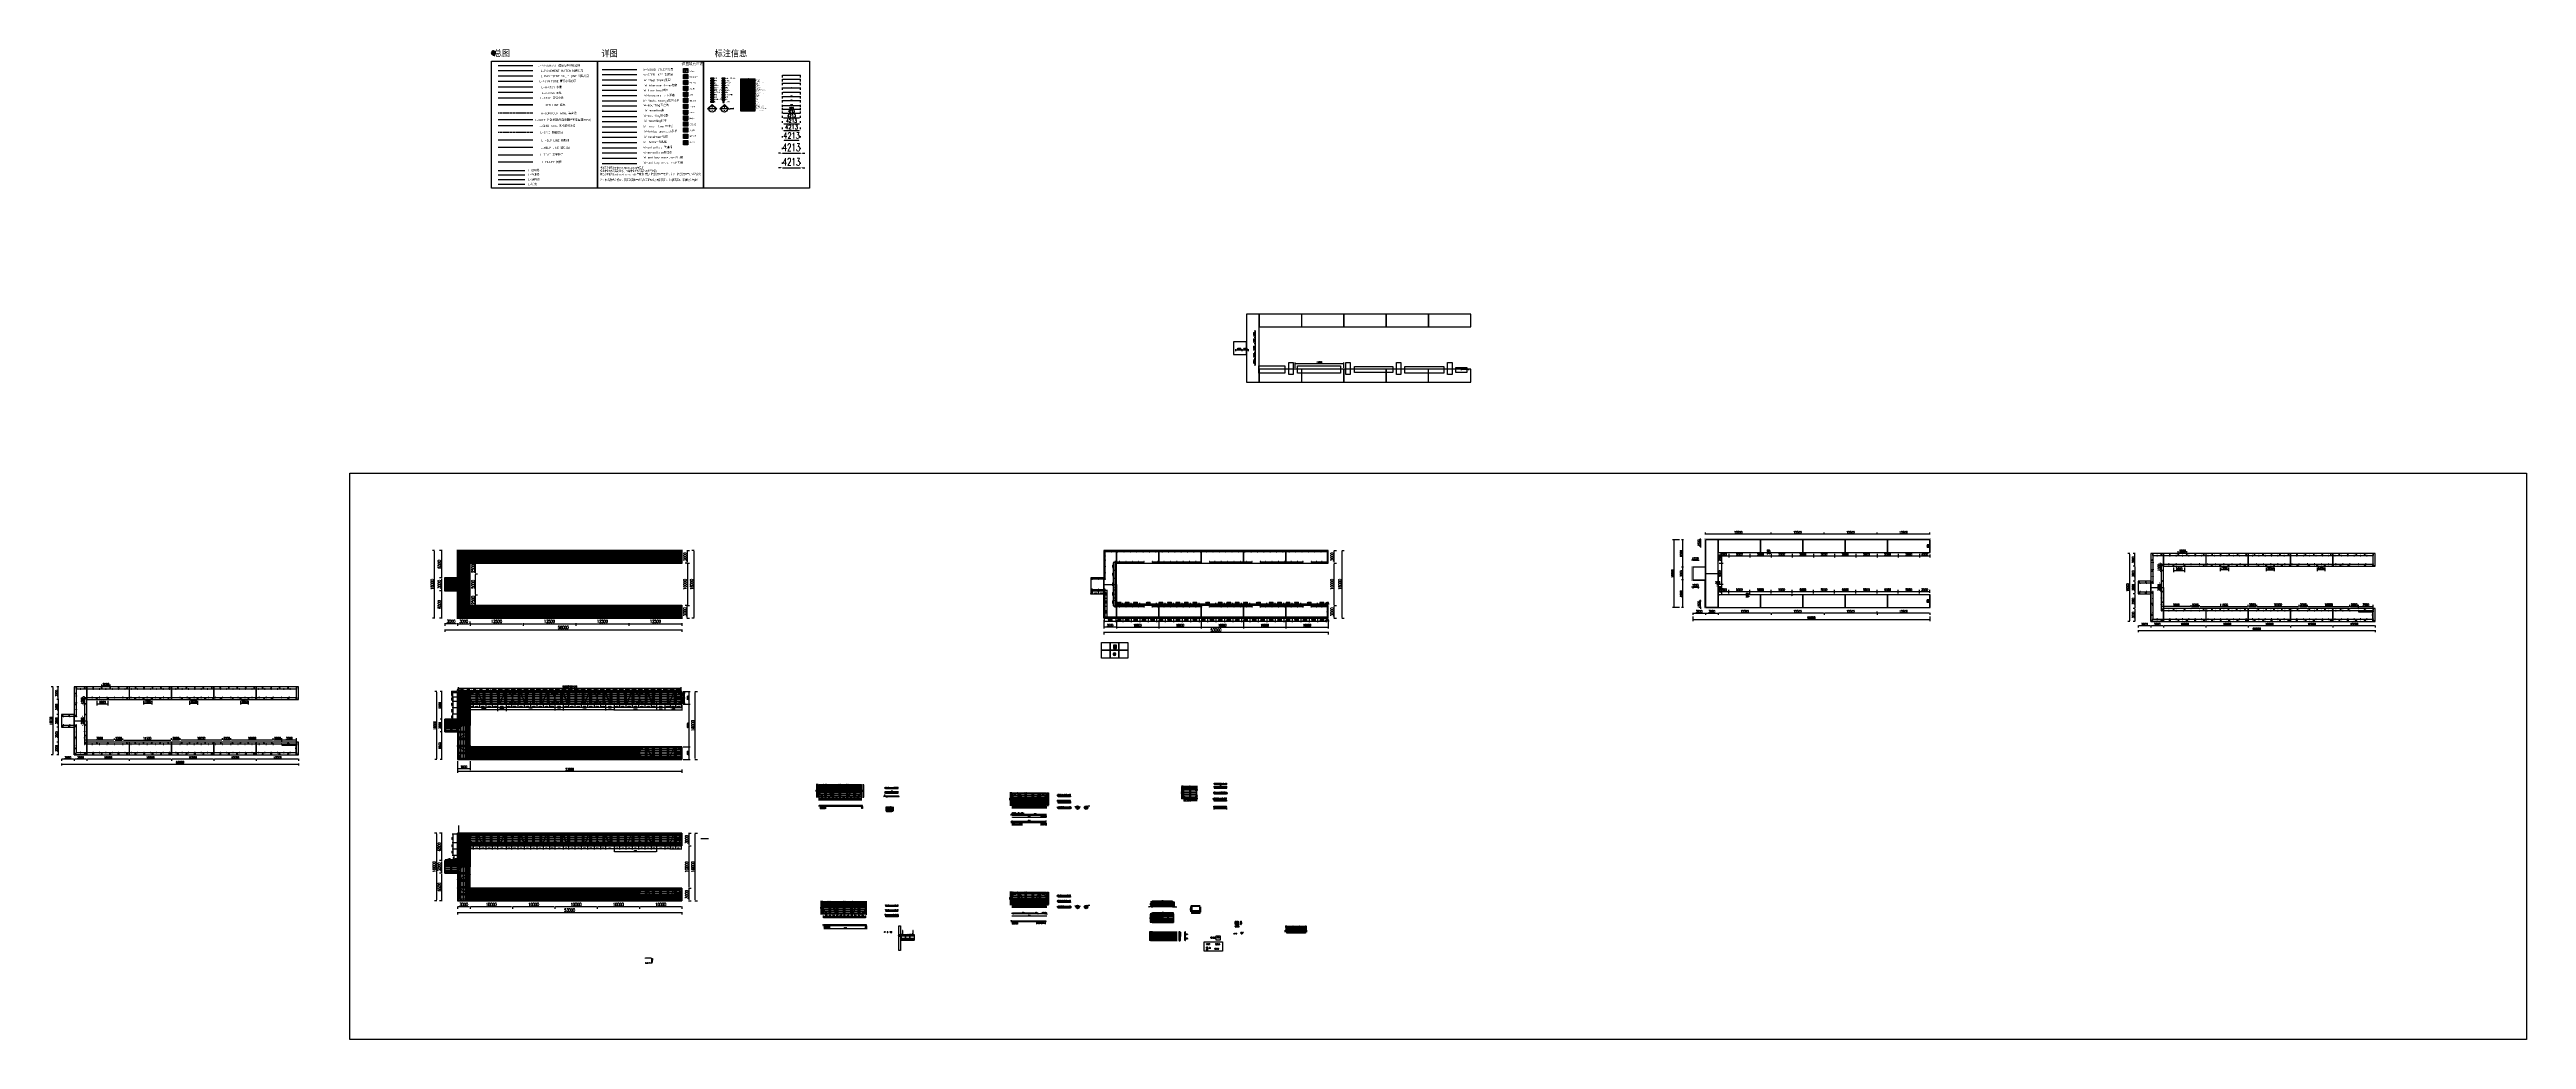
# Model space of a CAD drawing. Header units: millimetres. Extents: x -1546798 to -962116, y 1297493 to 1531173.
import ezdxf
from ezdxf.enums import TextEntityAlignment as Align

# ---------------------------------------------------------------- set-up
doc = ezdxf.new("R2010")
doc.units = ezdxf.units.MM
doc.header["$LTSCALE"] = 10
for name, pattern in [('-6_350_HOLE$0$DASH', [0.35, 0.25, -0.1]), ('ACAD_ISO03W100', [30, 12, -18]), ('ACAD_ISO10W100', [18, 12, -3, 0, -3]), ('ACAD_ISO12W100', [22, 12, -3, 0.5, -3, 0.5, -3]), ('BLTA11-LD-L-4001_Plot Plan for Seawater Intake System_20140729$0$key plan$0${ Wide Dash }', [12, 4, -2, 4, -2]), ('CENTER', [2, 1.25, -0.25, 0.25, -0.25]), ('CENTER2', [28.575, 19.05, -3.175, 3.175, -3.175]), ('DASH', [0.35, 0.25, -0.1]), ('DASHED', [0.75, 0.5, -0.25]), ('DASHED2', [9.525, 6.35, -3.175]), ('DOTE', [2.42, 2, -0.2, 0.02, -0.2]), ('HIDDEN', [0.375, 0.25, -0.125]), ('PHANTOM', [2.5, 1.25, -0.25, 0.25, -0.25, 0.25, -0.25])]:
    doc.linetypes.add(name, pattern=pattern)
doc.layers.get('0').update_dxf_attribs({"linetype": 'CONTINUOUS'})
doc.layers.get('DEFPOINTS').update_dxf_attribs({"linetype": 'CONTINUOUS'})
for name, color, linetype in [('00-HATCH(填充)', 250, 'CONTINUOUS'), ('DIM_COOR', 3, 'CONTINUOUS'), ('DIM_ELEV', 3, 'CONTINUOUS'), ('DIM_IDEN', 3, 'CONTINUOUS'), ('DIM_SYMB', 3, 'CONTINUOUS'), ('L-Axis', 1, 'DOTE'), ('L-B.NO.', 2, 'CONTINUOUS'), ('L-Bldg', 8, 'CONTINUOUS'), ('L-Center', 1, 'CENTER'), ('L-Contour', 8, 'DASH'), ('L-CONTOUR_LINE等高线', 252, 'DASH'), ('L-ContourText', 53, 'CONTINUOUS'), ('L-DIMLINEAR标注', 3, 'CONTINUOUS'), ('L-DOTE定位中线', 1, 'DOTE'), ('L-ExtendedLine', 8, 'DASH'), ('L-Finished lamps', 2, 'CONTINUOUS'), ('L-Finished product', 13, 'CONTINUOUS'), ('L-Fireroad', 3, 'DASH'), ('L-Floor', 6, 'CONTINUOUS'), ('L-FRAME图框', 3, 'CONTINUOUS'), ('L-Furniture', 2, 'CONTINUOUS'), ('L-FURNITURE景观小品轮廓', 6, 'CONTINUOUS'), ('L-Glass', 144, 'CONTINUOUS'), ('L-GRASS草地', 252, 'CONTINUOUS'), ('L-Grid', 8, 'DOTE'), ('L-Grid1', 1, 'DOTE'), ('L-GRID_AXIS网格放线轴线', 1, 'CONTINUOUS'), ('L-GRID网格放线', 252, '-6_350_HOLE$0$DASH'), ('L-Gully', 144, 'CONTINUOUS'), ('L-Hardware', 210, 'CONTINUOUS'), ('L-Hatch', 8, 'CONTINUOUS'), ('L-Hatch1', 9, 'CONTINUOUS'), ('L-HELP_LINE辅助线1', 4, 'CONTINUOUS'), ('L-HELP_LINE辅助线2', 94, 'CONTINUOUS'), ('L-Index', 3, 'DASHED'), ('L-Limit', 1, 'PHANTOM'), ('L-Look line', 9, 'CONTINUOUS'), ('L-Look line1', 11, 'CONTINUOUS'), ('L-Objective View', 8, 'CONTINUOUS'), ('L-Outline', 6, 'CONTINUOUS'), ('L-pa', 3, 'CONTINUOUS'), ('L-Parking', 30, 'DASH'), ('L-Pave', 4, 'CONTINUOUS'), ('L-Pave1', 31, 'CONTINUOUS'), ('L-Pavement', 30, 'CONTINUOUS'), ('L-PAVEMENT_HATCH铺装填充', 251, 'CONTINUOUS'), ('L-PAVEMENT_SPLIT_LINE铺装分割', 23, 'CONTINUOUS'), ('L-PAVEMENT道路边界绿化边界', 2, 'CONTINUOUS'), ('L-Pool', 5, 'CONTINUOUS'), ('L-Pool1', 150, 'CONTINUOUS'), ('L-Railing', 2, 'CONTINUOUS'), ('L-Rebar', 1, 'CONTINUOUS'), ('L-RED_LINE红线', 1, 'ACAD_ISO12W100'), ('L-Section', 4, 'CONTINUOUS'), ('L-Slope line', 1, 'DASH'), ('L-Step', 15, 'CONTINUOUS'), ('L-Stone', 9, 'CONTINUOUS'), ('L-Structure', 50, 'CONTINUOUS'), ('L-Style Index', 2, 'CONTINUOUS'), ('L-TEXT文字标注', 7, 'CONTINUOUS'), ('L-Ugoutline', 6, 'DASH'), ('L-Wall', 5, 'CONTINUOUS'), ('L-Water', 150, 'CONTINUOUS'), ('L-Waterproofer', 210, 'CONTINUOUS'), ('L-WATER水景', 5, 'CONTINUOUS'), ('L-XREF', 7, 'CONTINUOUS'), ('L-XREF外部参照', 251, 'CONTINUOUS'), ('L-填充', 251, 'CONTINUOUS'), ('L-构造线', 6, 'CONTINUOUS'), ('L-结构线', 7, 'CONTINUOUS'), ('L-面层线', 4, 'CONTINUOUS'), ('PUB_DIM', 3, 'CONTINUOUS'), ('PUB_TEXT', 7, 'CONTINUOUS'), ('W- bollard系船栓', 4, 'CONTINUOUS'), ('W-_ANTICOLLISION防撞措施', 6, 'CONTINUOUS'), ('W-ALUMINUM_FRAME铝架', 30, 'CONTINUOUS'), ('W-ancillary measures附属措施', 1, 'CONTINUOUS'), ('W-bridge approach引桥', 4, 'CONTINUOUS'), ('W-FLOAT_BOWL浮筒', 253, 'CONTINUOUS'), ('W-MOUNTING固定方式', 5, 'CONTINUOUS'), ('W-PLASTIC_RAILINGS塑木栏杆', 6, 'CONTINUOUS'), ('W-REVETMENT驳岸', 251, 'CONTINUOUS'), ('W-STEEL_FRAME钢架', 3, 'CONTINUOUS'), ('W-STEEL_KEEL钢龙骨', 5, 'CONTINUOUS'), ('W-WOOD_FLOOR木地板', 30, 'CONTINUOUS'), ('W-WOOD_STUD木龙骨', 25, 'CONTINUOUS'), ('填充', 8, 'CONTINUOUS'), ('木地板', 32, 'CONTINUOUS'), ('桩', 5, 'CONTINUOUS'), ('螺栓', 146, 'CONTINUOUS'), ('铝架', 3, 'CONTINUOUS')]:
    doc.layers.add(name, color=color, linetype=linetype)
doc.layers.add('L-Auxiliary Line', color=1, linetype='CONTINUOUS', plot=False)
doc.layers.add('W-float bowl浮筒', color=253, linetype='CONTINUOUS', plot=False)
doc.styles.add('_TCH_LABEL', font='COMPLEX', dxfattribs={"bigfont": 'GBCBIG'})
doc.styles.add('DIM_FONT', font='SIMPLEX', dxfattribs={"width": 0.7, "bigfont": 'GBCBIG'})
doc.styles.get("Standard").update_dxf_attribs({"font": 'tssdeng.shx', "width": 0.7, "bigfont": 'hztxt.shx'})
doc.styles.add('STANDARD_T3', font='simplex.shx', dxfattribs={"width": 0.7, "bigfont": 'gbcbig.shx'})
doc.styles.add('标注', font='txt2.shx', dxfattribs={"width": 0.75, "bigfont": 'hhztxt.shx'})
doc.styles.add('黑体', font='simhei.ttf', dxfattribs={"width": 0.8})
doc.dimstyles.new('0.5-40', dxfattribs={"dimscale": 40, "dimtxt": 2.5, "dimasz": 1.5, "dimexe": 2, "dimexo": 1, "dimgap": 0.2, "dimtad": 1, "dimdec": 1, "dimlfac": 0.5, "dimdsep": 46, "dimtxsty": '标注', "dimcen": 1, "dimclrd": 256, "dimclre": 256, "dimclrt": 256, "dimadec": 0, "dimazin": 2, "dimtfac": 1, "dimtdec": 1, "dimtofl": 0, "dimtmove": 2, "dimatfit": 3, "dimfxl": 3, "dimfxlon": 1, "dimtolj": 1, "dimtzin": 0, "dimarcsym": 0})
doc.dimstyles.new('DIMN5', dxfattribs={"dimscale": 0.05, "dimtxt": 300, "dimasz": 100, "dimexe": 250, "dimexo": 300, "dimgap": 150, "dimtad": 1, "dimdec": 0, "dimzin": 0, "dimdsep": 46, "dimtxsty": 'DIM_FONT', "dimblk": 'ARCHTICK', "dimcen": 0.09, "dimclrt": 7, "dimazin": 0, "dimtfac": 1, "dimtdec": 0, "dimtix": 1, "dimtmove": 0, "dimatfit": 3, "dimldrblk": 'ARCHTICK', "dimfxl": 1, "dimtolj": 1, "dimtzin": 0, "dimarcsym": 0})
doc.dimstyles.new('W&&1', dxfattribs={"dimtxt": 3.5, "dimasz": 1, "dimexe": 2.5, "dimexo": 3, "dimgap": 1, "dimtad": 1, "dimdec": 0, "dimzin": 0, "dimdsep": 46, "dimtxsty": 'STANDARD_T3', "dimcen": 0.09, "dimclrd": 1, "dimclre": 1, "dimclrt": 7, "dimazin": 2, "dimtfac": 1, "dimtdec": 0, "dimtix": 1, "dimtmove": 1, "dimatfit": 3, "dimfxl": 100, "dimtolj": 1, "dimtzin": 0, "dimarcsym": 0})
doc.dimstyles.new('W&&10', dxfattribs={"dimtxt": 35, "dimasz": 10, "dimexe": 25, "dimexo": 30, "dimgap": 10, "dimtad": 1, "dimdec": 0, "dimzin": 0, "dimdsep": 46, "dimtxsty": 'STANDARD_T3', "dimcen": 0.09, "dimclrd": 1, "dimclre": 1, "dimclrt": 7, "dimazin": 2, "dimtfac": 1, "dimtdec": 0, "dimtix": 1, "dimtmove": 2, "dimatfit": 3, "dimfxl": 100, "dimtolj": 1, "dimtzin": 0, "dimarcsym": 0})
doc.dimstyles.new('W&&100', dxfattribs={"dimtxt": 350, "dimasz": 100, "dimexe": 250, "dimexo": 300, "dimgap": 100, "dimtad": 1, "dimdec": 0, "dimzin": 0, "dimdsep": 46, "dimtxsty": 'STANDARD_T3', "dimcen": 0.09, "dimclrd": 1, "dimclre": 1, "dimclrt": 7, "dimazin": 2, "dimtfac": 1, "dimtdec": 0, "dimtix": 1, "dimtmove": 2, "dimatfit": 3, "dimfxl": 100, "dimtolj": 1, "dimtzin": 0, "dimarcsym": 0})
doc.dimstyles.new('W&&15', dxfattribs={"dimtxt": 52.5, "dimasz": 15, "dimexe": 37.5, "dimexo": 45, "dimgap": 15, "dimtad": 1, "dimdec": 0, "dimzin": 0, "dimdsep": 46, "dimtxsty": 'STANDARD_T3', "dimcen": 0.09, "dimclrd": 1, "dimclre": 1, "dimclrt": 7, "dimazin": 2, "dimtfac": 1, "dimtdec": 0, "dimtix": 1, "dimtmove": 2, "dimatfit": 3, "dimfxl": 100, "dimtolj": 1, "dimtzin": 0, "dimarcsym": 0})
doc.dimstyles.new('W&&150', dxfattribs={"dimtxt": 525, "dimasz": 150, "dimexe": 375, "dimexo": 450, "dimgap": 150, "dimtad": 1, "dimdec": 0, "dimzin": 0, "dimdsep": 46, "dimtxsty": 'STANDARD_T3', "dimcen": 0.09, "dimclrd": 1, "dimclre": 1, "dimclrt": 7, "dimazin": 2, "dimtfac": 1, "dimtdec": 0, "dimtix": 1, "dimtmove": 2, "dimatfit": 3, "dimfxl": 100, "dimtolj": 1, "dimtzin": 0, "dimarcsym": 0})
doc.dimstyles.new('W&&20', dxfattribs={"dimtxt": 70, "dimasz": 20, "dimexe": 50, "dimexo": 60, "dimgap": 20, "dimtad": 1, "dimdec": 0, "dimzin": 0, "dimdsep": 46, "dimtxsty": 'STANDARD_T3', "dimcen": 0.09, "dimclrd": 1, "dimclre": 1, "dimclrt": 7, "dimazin": 2, "dimtfac": 1, "dimtdec": 0, "dimtix": 1, "dimtmove": 2, "dimatfit": 3, "dimfxl": 100, "dimtolj": 1, "dimtzin": 0, "dimarcsym": 0})
doc.dimstyles.new('W&&200', dxfattribs={"dimtxt": 700, "dimasz": 200, "dimexe": 500, "dimexo": 600, "dimgap": 200, "dimtad": 1, "dimdec": 0, "dimzin": 0, "dimdsep": 46, "dimtxsty": 'STANDARD_T3', "dimcen": 0.09, "dimclrd": 1, "dimclre": 1, "dimclrt": 7, "dimazin": 2, "dimtfac": 1, "dimtdec": 0, "dimtix": 1, "dimtmove": 2, "dimatfit": 3, "dimfxl": 100, "dimtolj": 1, "dimtzin": 0, "dimarcsym": 0})
doc.dimstyles.new('W&&250', dxfattribs={"dimtxt": 875, "dimasz": 250, "dimexe": 625, "dimexo": 750, "dimgap": 250, "dimtad": 1, "dimdec": 0, "dimzin": 0, "dimdsep": 46, "dimtxsty": 'STANDARD_T3', "dimcen": 0.09, "dimclrd": 1, "dimclre": 1, "dimclrt": 7, "dimazin": 2, "dimtfac": 1, "dimtdec": 0, "dimtix": 1, "dimtmove": 2, "dimatfit": 3, "dimfxl": 100, "dimtolj": 1, "dimtzin": 0, "dimarcsym": 0})
doc.dimstyles.new('W&&30', dxfattribs={"dimtxt": 105, "dimasz": 30, "dimexe": 75, "dimexo": 90, "dimgap": 30, "dimtad": 1, "dimdec": 0, "dimzin": 0, "dimdsep": 46, "dimtxsty": 'STANDARD_T3', "dimcen": 0.09, "dimclrd": 1, "dimclre": 1, "dimclrt": 7, "dimazin": 2, "dimtfac": 1, "dimtdec": 0, "dimtix": 1, "dimtmove": 1, "dimatfit": 3, "dimfxl": 100, "dimtolj": 1, "dimtzin": 0, "dimarcsym": 0})
doc.dimstyles.new('W&&300', dxfattribs={"dimtxt": 1050, "dimasz": 300, "dimexe": 750, "dimexo": 900, "dimgap": 300, "dimtad": 1, "dimdec": 0, "dimzin": 0, "dimdsep": 46, "dimtxsty": 'STANDARD_T3', "dimcen": 0.09, "dimclrd": 1, "dimclre": 1, "dimclrt": 7, "dimazin": 2, "dimtfac": 1, "dimtdec": 0, "dimtix": 1, "dimtmove": 2, "dimatfit": 3, "dimfxl": 100, "dimtolj": 1, "dimtzin": 0, "dimarcsym": 0})
doc.dimstyles.new('W&&40', dxfattribs={"dimtxt": 140, "dimasz": 40, "dimexe": 100, "dimexo": 120, "dimgap": 40, "dimtad": 1, "dimdec": 0, "dimzin": 0, "dimdsep": 46, "dimtxsty": 'STANDARD_T3', "dimcen": 0.09, "dimclrd": 1, "dimclre": 1, "dimclrt": 7, "dimazin": 2, "dimtfac": 1, "dimtdec": 0, "dimtix": 1, "dimtmove": 2, "dimatfit": 3, "dimfxl": 100, "dimtolj": 1, "dimtzin": 0, "dimarcsym": 0})
doc.dimstyles.new('W&&400', dxfattribs={"dimtxt": 1400, "dimasz": 400, "dimexe": 1000, "dimexo": 1200, "dimgap": 400, "dimtad": 1, "dimdec": 0, "dimzin": 0, "dimdsep": 46, "dimtxsty": 'STANDARD_T3', "dimcen": 0.09, "dimclrd": 1, "dimclre": 1, "dimclrt": 7, "dimazin": 2, "dimtfac": 1, "dimtdec": 0, "dimtix": 1, "dimtmove": 2, "dimatfit": 3, "dimfxl": 100, "dimtolj": 1, "dimtzin": 0, "dimarcsym": 0})
doc.dimstyles.new('W&&5', dxfattribs={"dimtxt": 17.5, "dimasz": 5, "dimexe": 12.5, "dimexo": 15, "dimgap": 5, "dimtad": 1, "dimdec": 0, "dimzin": 0, "dimdsep": 46, "dimtxsty": 'STANDARD_T3', "dimcen": 0.09, "dimclrd": 1, "dimclre": 1, "dimclrt": 7, "dimazin": 2, "dimtfac": 1, "dimtdec": 0, "dimtix": 1, "dimtmove": 2, "dimatfit": 3, "dimfxl": 100, "dimtolj": 1, "dimtzin": 0, "dimarcsym": 0})
doc.dimstyles.new('W&&50', dxfattribs={"dimtxt": 175, "dimasz": 50, "dimexe": 125, "dimexo": 150, "dimgap": 50, "dimtad": 1, "dimdec": 0, "dimzin": 0, "dimdsep": 46, "dimtxsty": 'STANDARD_T3', "dimcen": 0.09, "dimclrd": 1, "dimclre": 1, "dimclrt": 7, "dimazin": 2, "dimtfac": 1, "dimtdec": 0, "dimtix": 1, "dimtmove": 2, "dimatfit": 3, "dimfxl": 100, "dimtolj": 1, "dimtzin": 0, "dimarcsym": 0})
doc.dimstyles.new('W&&500', dxfattribs={"dimtxt": 1750, "dimasz": 500, "dimexe": 1250, "dimexo": 1500, "dimgap": 500, "dimtad": 1, "dimdec": 0, "dimzin": 0, "dimdsep": 46, "dimtxsty": 'STANDARD_T3', "dimcen": 0.09, "dimclrd": 1, "dimclre": 1, "dimclrt": 7, "dimazin": 2, "dimtfac": 1, "dimtdec": 0, "dimtix": 1, "dimtmove": 2, "dimatfit": 3, "dimfxl": 100, "dimtolj": 1, "dimtzin": 0, "dimarcsym": 0})
doc.dimstyles.new('W__30', dxfattribs={"dimtxt": 90, "dimasz": 30, "dimexe": 75, "dimexo": 90, "dimgap": 2, "dimtad": 1, "dimdec": 0, "dimzin": 0, "dimdsep": 46, "dimtxsty": 'Standard', "dimblk": 'ARCHTICK', "dimcen": 0.09, "dimclrd": 1, "dimclre": 1, "dimclrt": 2, "dimadec": 0, "dimazin": 0, "dimtfac": 1, "dimtdec": 0, "dimtix": 1, "dimtmove": 2, "dimatfit": 3, "dimldrblk": 'ARCHTICK', "dimfxl": 1, "dimtolj": 1, "dimtzin": 0, "dimarcsym": 0})
pattern_1 = [(360, (-1314494.6137, 1355011.942), (2e-08, 6.35), [])]
pattern_2 = [(360, (-1314494.6137, 1331570.158), (2e-08, 6.35), [])]

# ---------------------------------------------------------------- blocks, each defined once
blk = doc.blocks.new('*D3')
at = {"layer": 'DEFPOINTS', "color": 0, "transparency": 16777216}
for p in [(-1373754, 1502722), (-1369541, 1503276), (-1369541, 1502722)]:
    blk.add_point(p, dxfattribs=at)
at = {"layer": 'PUB_DIM', "color": 1, "lineweight": -2, "transparency": 16777216}
for p, q in [((-1374254, 1503276), (-1374754, 1503276)), ((-1373754, 1504222), (-1373754, 1504526)), ((-1373754, 1503276), (-1369541, 1503276)), ((-1369541, 1504222), (-1369541, 1504526)), ((-1369041, 1503276), (-1368541, 1503276))]:
    blk.add_line(p, q, dxfattribs=at)
at = {"layer": 'PUB_DIM', "color": 1, "transparency": 16777216}
for points in [[(-1374254, 1503360), (-1374254, 1503193), (-1373754, 1503276)], [(-1369041, 1503360), (-1369041, 1503193), (-1369541, 1503276)]]:
    blk.add_solid(points, dxfattribs=at)
at = {"layer": 'PUB_DIM', "color": 7, "transparency": 16777216, "insert": (-1371648, 1504651), "char_height": 1750, "attachment_point": 5, "style": 'STANDARD_T3'}
blk.add_mtext('\\A1;4213', dxfattribs=at)
blk = doc.blocks.new('*D4')
at = {"layer": 'DEFPOINTS', "color": 0, "transparency": 16777216}
for p in [(-1373754, 1506152), (-1369541, 1506706), (-1369541, 1506152)]:
    blk.add_point(p, dxfattribs=at)
at = {"layer": 'PUB_DIM', "color": 1, "lineweight": -2, "transparency": 16777216}
for p, q in [((-1374254, 1506706), (-1374754, 1506706)), ((-1373754, 1507652), (-1373754, 1507956)), ((-1373754, 1506706), (-1369541, 1506706)), ((-1369541, 1507652), (-1369541, 1507956)), ((-1369041, 1506706), (-1368541, 1506706))]:
    blk.add_line(p, q, dxfattribs=at)
at = {"layer": 'PUB_DIM', "color": 1, "transparency": 16777216}
for points in [[(-1374254, 1506790), (-1374254, 1506623), (-1373754, 1506706)], [(-1369041, 1506790), (-1369041, 1506623), (-1369541, 1506706)]]:
    blk.add_solid(points, dxfattribs=at)
at = {"layer": 'PUB_DIM', "color": 7, "transparency": 16777216, "insert": (-1371648, 1508081), "char_height": 1750, "attachment_point": 5, "style": 'STANDARD_T3'}
blk.add_mtext('\\A1;4213', dxfattribs=at)
blk = doc.blocks.new('*D5')
at = {"layer": 'DEFPOINTS', "color": 0, "transparency": 16777216}
for p in [(-1373754, 1509200), (-1369541, 1509754), (-1369541, 1509200)]:
    blk.add_point(p, dxfattribs=at)
at = {"layer": 'PUB_DIM', "color": 1, "lineweight": -2, "transparency": 16777216}
for p, q in [((-1373754, 1510400), (-1373754, 1510754)), ((-1373354, 1509754), (-1369941, 1509754)), ((-1369541, 1510400), (-1369541, 1510754))]:
    blk.add_line(p, q, dxfattribs=at)
at = {"layer": 'PUB_DIM', "color": 1, "transparency": 16777216}
for points in [[(-1373354, 1509821), (-1373354, 1509688), (-1373754, 1509754)], [(-1369941, 1509821), (-1369941, 1509688), (-1369541, 1509754)]]:
    blk.add_solid(points, dxfattribs=at)
at = {"layer": 'PUB_DIM', "color": 7, "transparency": 16777216, "insert": (-1371648, 1510854), "char_height": 1400, "attachment_point": 5, "style": 'STANDARD_T3'}
blk.add_mtext('\\A1;4213', dxfattribs=at)
blk = doc.blocks.new('*D6')
at = {"layer": 'DEFPOINTS', "color": 0, "transparency": 16777216}
for p in [(-1373754, 1511503), (-1369541, 1512058), (-1369541, 1511503)]:
    blk.add_point(p, dxfattribs=at)
at = {"layer": 'PUB_DIM', "color": 1, "lineweight": -2, "transparency": 16777216}
for p, q in [((-1373754, 1512403), (-1373754, 1512808)), ((-1373454, 1512058), (-1369841, 1512058)), ((-1369541, 1512403), (-1369541, 1512808))]:
    blk.add_line(p, q, dxfattribs=at)
at = {"layer": 'PUB_DIM', "color": 1, "transparency": 16777216}
for points in [[(-1373454, 1512108), (-1373454, 1512008), (-1373754, 1512058)], [(-1369841, 1512108), (-1369841, 1512008), (-1369541, 1512058)]]:
    blk.add_solid(points, dxfattribs=at)
at = {"layer": 'PUB_DIM', "color": 7, "transparency": 16777216, "insert": (-1371648, 1512883), "char_height": 1050, "attachment_point": 5, "style": 'STANDARD_T3'}
blk.add_mtext('\\A1;4213', dxfattribs=at)
blk = doc.blocks.new('*D7')
at = {"layer": 'DEFPOINTS', "color": 0, "transparency": 16777216}
for p in [(-1373754, 1513107), (-1369541, 1513661), (-1369541, 1513107)]:
    blk.add_point(p, dxfattribs=at)
at = {"layer": 'PUB_DIM', "color": 1, "lineweight": -2, "transparency": 16777216}
for p, q in [((-1373754, 1513857), (-1373754, 1514286)), ((-1373504, 1513661), (-1369791, 1513661)), ((-1369541, 1513857), (-1369541, 1514286))]:
    blk.add_line(p, q, dxfattribs=at)
at = {"layer": 'PUB_DIM', "color": 1, "transparency": 16777216}
for points in [[(-1373504, 1513703), (-1373504, 1513620), (-1373754, 1513661)], [(-1369791, 1513703), (-1369791, 1513620), (-1369541, 1513661)]]:
    blk.add_solid(points, dxfattribs=at)
at = {"layer": 'PUB_DIM', "color": 7, "transparency": 16777216, "insert": (-1371648, 1514349), "char_height": 875, "attachment_point": 5, "style": 'STANDARD_T3'}
blk.add_mtext('\\A1;4213', dxfattribs=at)
blk = doc.blocks.new('*D8')
at = {"layer": 'DEFPOINTS', "color": 0, "transparency": 16777216}
for p in [(-1373754, 1514480), (-1369541, 1515034), (-1369541, 1514480)]:
    blk.add_point(p, dxfattribs=at)
at = {"layer": 'PUB_DIM', "color": 1, "lineweight": -2, "transparency": 16777216}
for p, q in [((-1373754, 1515080), (-1373754, 1515534)), ((-1373554, 1515034), (-1369741, 1515034)), ((-1369541, 1515080), (-1369541, 1515534))]:
    blk.add_line(p, q, dxfattribs=at)
at = {"layer": 'PUB_DIM', "color": 1, "transparency": 16777216}
for points in [[(-1373554, 1515067), (-1373554, 1515000), (-1373754, 1515034)], [(-1369741, 1515067), (-1369741, 1515000), (-1369541, 1515034)]]:
    blk.add_solid(points, dxfattribs=at)
at = {"layer": 'PUB_DIM', "color": 7, "transparency": 16777216, "insert": (-1371648, 1515584), "char_height": 700, "attachment_point": 5, "style": 'STANDARD_T3'}
blk.add_mtext('\\A1;4213', dxfattribs=at)
blk = doc.blocks.new('*D9')
at = {"layer": 'DEFPOINTS', "color": 0, "transparency": 16777216}
for p in [(-1373754, 1515635), (-1369541, 1516189), (-1369541, 1515635)]:
    blk.add_point(p, dxfattribs=at)
at = {"layer": 'PUB_DIM', "color": 1, "lineweight": -2, "transparency": 16777216}
for p, q in [((-1373754, 1516085), (-1373754, 1516564)), ((-1373604, 1516189), (-1369691, 1516189)), ((-1369541, 1516085), (-1369541, 1516564))]:
    blk.add_line(p, q, dxfattribs=at)
at = {"layer": 'PUB_DIM', "color": 1, "transparency": 16777216}
for points in [[(-1373604, 1516214), (-1373604, 1516164), (-1373754, 1516189)], [(-1369691, 1516214), (-1369691, 1516164), (-1369541, 1516189)]]:
    blk.add_solid(points, dxfattribs=at)
at = {"layer": 'PUB_DIM', "color": 7, "transparency": 16777216, "insert": (-1371648, 1516601), "char_height": 525, "attachment_point": 5, "style": 'STANDARD_T3'}
blk.add_mtext('\\A1;4213', dxfattribs=at)
blk = doc.blocks.new('*D10')
at = {"layer": 'DEFPOINTS', "color": 0, "transparency": 16777216}
for p in [(-1373754, 1516528), (-1369541, 1517082), (-1369541, 1516528)]:
    blk.add_point(p, dxfattribs=at)
at = {"layer": 'PUB_DIM', "color": 1, "lineweight": -2, "transparency": 16777216}
for p, q in [((-1373754, 1516828), (-1373754, 1517332)), ((-1373654, 1517082), (-1369641, 1517082)), ((-1369541, 1516828), (-1369541, 1517332))]:
    blk.add_line(p, q, dxfattribs=at)
at = {"layer": 'PUB_DIM', "color": 1, "transparency": 16777216}
for points in [[(-1373654, 1517099), (-1373654, 1517065), (-1373754, 1517082)], [(-1369641, 1517099), (-1369641, 1517065), (-1369541, 1517082)]]:
    blk.add_solid(points, dxfattribs=at)
at = {"layer": 'PUB_DIM', "color": 7, "transparency": 16777216, "insert": (-1371648, 1517357), "char_height": 350, "attachment_point": 5, "style": 'STANDARD_T3'}
blk.add_mtext('\\A1;4213', dxfattribs=at)
blk = doc.blocks.new('*D11')
at = {"layer": 'DEFPOINTS', "color": 0, "transparency": 16777216}
for p in [(-1373754, 1517429), (-1369541, 1517983), (-1369541, 1517429)]:
    blk.add_point(p, dxfattribs=at)
at = {"layer": 'PUB_DIM', "color": 1, "lineweight": -2, "transparency": 16777216}
for p, q in [((-1373754, 1517579), (-1373754, 1518108)), ((-1373704, 1517983), (-1369591, 1517983)), ((-1369541, 1517579), (-1369541, 1518108))]:
    blk.add_line(p, q, dxfattribs=at)
at = {"layer": 'PUB_DIM', "color": 1, "transparency": 16777216}
for points in [[(-1373704, 1517992), (-1373704, 1517975), (-1373754, 1517983)], [(-1369591, 1517992), (-1369591, 1517975), (-1369541, 1517983)]]:
    blk.add_solid(points, dxfattribs=at)
at = {"layer": 'PUB_DIM', "color": 7, "transparency": 16777216, "insert": (-1371648, 1518121), "char_height": 175, "attachment_point": 5, "style": 'STANDARD_T3'}
blk.add_mtext('\\A1;4213', dxfattribs=at)
blk = doc.blocks.new('*D12')
at = {"layer": 'DEFPOINTS', "color": 0, "transparency": 16777216}
for p in [(-1373754, 1518556), (-1369541, 1519110), (-1369541, 1518556)]:
    blk.add_point(p, dxfattribs=at)
at = {"layer": 'PUB_DIM', "color": 1, "lineweight": -2, "transparency": 16777216}
for p, q in [((-1373754, 1518676), (-1373754, 1519210)), ((-1373714, 1519110), (-1369581, 1519110)), ((-1369541, 1518676), (-1369541, 1519210))]:
    blk.add_line(p, q, dxfattribs=at)
at = {"layer": 'PUB_DIM', "color": 1, "transparency": 16777216}
for points in [[(-1373714, 1519116), (-1373714, 1519103), (-1373754, 1519110)], [(-1369581, 1519116), (-1369581, 1519103), (-1369541, 1519110)]]:
    blk.add_solid(points, dxfattribs=at)
at = {"layer": 'PUB_DIM', "color": 7, "transparency": 16777216, "insert": (-1371648, 1519220), "char_height": 140, "attachment_point": 5, "style": 'STANDARD_T3'}
blk.add_mtext('\\A1;4213', dxfattribs=at)
blk = doc.blocks.new('*D13')
at = {"layer": 'DEFPOINTS', "color": 0, "transparency": 16777216}
for p in [(-1373754, 1524606), (-1369541, 1525160), (-1369541, 1524606)]:
    blk.add_point(p, dxfattribs=at)
at = {"layer": 'PUB_DIM', "color": 1, "lineweight": -2, "transparency": 16777216}
for p, q in [((-1373754, 1524609), (-1373754, 1525162)), ((-1373753, 1525160), (-1369542, 1525160)), ((-1369541, 1524609), (-1369541, 1525162))]:
    blk.add_line(p, q, dxfattribs=at)
at = {"layer": 'PUB_DIM', "color": 1, "transparency": 16777216}
for points in [[(-1373753, 1525160), (-1373753, 1525160), (-1373754, 1525160)], [(-1369542, 1525160), (-1369542, 1525160), (-1369541, 1525160)]]:
    blk.add_solid(points, dxfattribs=at)
at = {"layer": 'PUB_DIM', "color": 7, "transparency": 16777216, "insert": (-1371648, 1525163), "char_height": 3.5, "attachment_point": 5, "style": 'STANDARD_T3'}
blk.add_mtext('\\A1;4213', dxfattribs=at)
blk = doc.blocks.new('*D14')
at = {"layer": 'DEFPOINTS', "color": 0, "transparency": 16777216}
for p in [(-1373754, 1523652), (-1369541, 1524206), (-1369541, 1523652)]:
    blk.add_point(p, dxfattribs=at)
at = {"layer": 'PUB_DIM', "color": 1, "lineweight": -2, "transparency": 16777216}
for p, q in [((-1373754, 1523667), (-1373754, 1524218)), ((-1373749, 1524206), (-1369546, 1524206)), ((-1369541, 1523667), (-1369541, 1524218))]:
    blk.add_line(p, q, dxfattribs=at)
at = {"layer": 'PUB_DIM', "color": 1, "transparency": 16777216}
for points in [[(-1373749, 1524207), (-1373749, 1524205), (-1373754, 1524206)], [(-1369546, 1524207), (-1369546, 1524205), (-1369541, 1524206)]]:
    blk.add_solid(points, dxfattribs=at)
at = {"layer": 'PUB_DIM', "color": 7, "transparency": 16777216, "insert": (-1371648, 1524219), "char_height": 17.5, "attachment_point": 5, "style": 'STANDARD_T3'}
blk.add_mtext('\\A1;4213', dxfattribs=at)
blk = doc.blocks.new('*D15')
at = {"layer": 'DEFPOINTS', "color": 0, "transparency": 16777216}
for p in [(-1373754, 1522698), (-1369541, 1523252), (-1369541, 1522698)]:
    blk.add_point(p, dxfattribs=at)
at = {"layer": 'PUB_DIM', "color": 1, "lineweight": -2, "transparency": 16777216}
for p, q in [((-1373754, 1522728), (-1373754, 1523277)), ((-1373744, 1523252), (-1369551, 1523252)), ((-1369541, 1522728), (-1369541, 1523277))]:
    blk.add_line(p, q, dxfattribs=at)
at = {"layer": 'PUB_DIM', "color": 1, "transparency": 16777216}
for points in [[(-1373744, 1523253), (-1373744, 1523250), (-1373754, 1523252)], [(-1369551, 1523253), (-1369551, 1523250), (-1369541, 1523252)]]:
    blk.add_solid(points, dxfattribs=at)
at = {"layer": 'PUB_DIM', "color": 7, "transparency": 16777216, "insert": (-1371648, 1523279), "char_height": 35, "attachment_point": 5, "style": 'STANDARD_T3'}
blk.add_mtext('\\A1;4213', dxfattribs=at)
blk = doc.blocks.new('*D16')
at = {"layer": 'DEFPOINTS', "color": 0, "transparency": 16777216}
for p in [(-1373754, 1521610), (-1369541, 1522164), (-1369541, 1521610)]:
    blk.add_point(p, dxfattribs=at)
at = {"layer": 'PUB_DIM', "color": 1, "lineweight": -2, "transparency": 16777216}
for p, q in [((-1373754, 1521655), (-1373754, 1522202)), ((-1373739, 1522164), (-1369556, 1522164)), ((-1369541, 1521655), (-1369541, 1522202))]:
    blk.add_line(p, q, dxfattribs=at)
at = {"layer": 'PUB_DIM', "color": 1, "transparency": 16777216}
for points in [[(-1373739, 1522167), (-1373739, 1522162), (-1373754, 1522164)], [(-1369556, 1522167), (-1369556, 1522162), (-1369541, 1522164)]]:
    blk.add_solid(points, dxfattribs=at)
at = {"layer": 'PUB_DIM', "color": 7, "transparency": 16777216, "insert": (-1371648, 1522206), "char_height": 52.5, "attachment_point": 5, "style": 'STANDARD_T3'}
blk.add_mtext('\\A1;4213', dxfattribs=at)
blk = doc.blocks.new('*D17')
at = {"layer": 'DEFPOINTS', "color": 0, "transparency": 16777216}
for p in [(-1373754, 1520523), (-1369541, 1521077), (-1369541, 1520523)]:
    blk.add_point(p, dxfattribs=at)
at = {"layer": 'PUB_DIM', "color": 1, "lineweight": -2, "transparency": 16777216}
for p, q in [((-1373754, 1520583), (-1373754, 1521127)), ((-1373734, 1521077), (-1369561, 1521077)), ((-1369541, 1520583), (-1369541, 1521127))]:
    blk.add_line(p, q, dxfattribs=at)
at = {"layer": 'PUB_DIM', "color": 1, "transparency": 16777216}
for points in [[(-1373734, 1521080), (-1373734, 1521074), (-1373754, 1521077)], [(-1369561, 1521080), (-1369561, 1521074), (-1369541, 1521077)]]:
    blk.add_solid(points, dxfattribs=at)
at = {"layer": 'PUB_DIM', "color": 7, "transparency": 16777216, "insert": (-1371648, 1521132), "char_height": 70, "attachment_point": 5, "style": 'STANDARD_T3'}
blk.add_mtext('\\A1;4213', dxfattribs=at)
blk = doc.blocks.new('*D18')
at = {"layer": 'DEFPOINTS', "color": 0, "transparency": 16777216}
for p in [(-1373754, 1519524), (-1369541, 1520078), (-1369541, 1519524)]:
    blk.add_point(p, dxfattribs=at)
at = {"layer": 'PUB_DIM', "color": 1, "lineweight": -2, "transparency": 16777216}
for p, q in [((-1373754, 1519614), (-1373754, 1520153)), ((-1373724, 1520078), (-1369571, 1520078)), ((-1369541, 1519614), (-1369541, 1520153))]:
    blk.add_line(p, q, dxfattribs=at)
at = {"layer": 'PUB_DIM', "color": 1, "transparency": 16777216}
for points in [[(-1373724, 1520083), (-1373724, 1520073), (-1373754, 1520078)], [(-1369571, 1520083), (-1369571, 1520073), (-1369541, 1520078)]]:
    blk.add_solid(points, dxfattribs=at)
at = {"layer": 'PUB_DIM', "color": 7, "transparency": 16777216, "insert": (-1371648, 1520161), "char_height": 105, "attachment_point": 5, "style": 'STANDARD_T3'}
blk.add_mtext('\\A1;4213', dxfattribs=at)
blk = doc.blocks.new('LOGO')
h = blk.add_hatch(color=140)
h.dxf.hatch_style = 1
h.paths.add_polyline_path([(-4.8, -1.5, 0.294083), (-1.4, -1.5, -0.363756), (4.6, -2, 1.450144)])
h.paths.add_polyline_path([(0, 4.8), (3.3, -0.9, 0.101723), (1.3, -0.4), (-0.3, 2.7), (-3, -1.7, -0.081837), (-4.1, -1.6)], flags=16)
h = blk.add_hatch(color=174)
h.paths.add_polyline_path([(3.8, -3.3, 0.064571), (4.5, -2.2, 0.296692), (0.5, -1.7, -0.04264), (-1.8, -2.6, -0.209747), (-4.4, -2.4, 0.179915), (-1.8, -4.7, 0.169783), (0.3, -4, -0.05744), (1.8, -3.3, -0.214092)])
h.paths.add_polyline_path([(0.8, -3, -0.084014), (-1.4, -3.9, -0.271733), (-3.4, -3.4, 0.071966), (-2.1, -3.4, 0.098278), (-0.2, -2.8, -0.072406), (1, -2.1, -0.088156), (2.6, -1.9, -0.181988), (4, -2.5, 0.206106)], flags=16)
blk.add_hatch(color=174).paths.add_polyline_path([(3.5, -3.6, 0.189728), (1.3, -4.2, -0.126537), (-1, -4.9, 0.245013)])
for points in [[(-4.8, -1.5, 0.294083), (-1.4, -1.5, -0.363756), (4.6, -2, 1.450144)], [(-4.1, -1.6), (0, 4.8), (3.3, -0.9, 0.101723), (1.3, -0.4), (-0.3, 2.7), (-3, -1.7, -0.081837)]]:
    blk.add_lwpolyline(points, format="xyb", close=True)
for points in [[(-4.4, -2.4, 0.209747), (-1.8, -2.6, 0.04264), (0.5, -1.7, -0.296692), (4.5, -2.2)], [(-3.4, -3.4, 0.071966), (-2.1, -3.4, 0.098278), (-0.2, -2.8, -0.072406), (1, -2.1, -0.088156), (2.6, -1.9, -0.181988), (4, -2.5, 0.206106), (0.8, -3, -0.084014), (-1.4, -3.9, -0.271733), (-3.4, -3.4)], [(-1.8, -4.7, 0.169783), (0.3, -4, -0.05744), (1.8, -3.3, -0.214092), (3.8, -3.3, -0.214092)], [(-1, -4.9, 0.126537), (1.3, -4.2, -0.189728), (3.5, -3.6, -0.189728)]]:
    blk.add_lwpolyline(points, format="xyb")
for start, end in [(208.47056, 249.26757), (258.57514, 313.64322), (318.83836, 333.61646)]:
    blk.add_arc((0, 0), 5, start, end)
blk = doc.blocks.new('*U28')
blk.add_hatch(color=256).paths.add_polyline_path([(0, 11.5), (-11.5, 0), (-8, 0, -1), (8, 0), (11.5, 0)])
blk.add_lwpolyline([(0, 11.5), (-11.5, 0), (-8, 0, -1), (8, 0), (11.5, 0), (0, 11.5)], format="xyb", close=True)
for points in [[(8, 0), (15.3, 0)], [(21.3, 0), (15.3, 0)], [(23.9, 0), (18.7, 0)]]:
    blk.add_lwpolyline(points)
at = {"const_width": 1.31}
blk.add_lwpolyline([(23.9, 0), (23.9, 3.5)], dxfattribs=at)
blk = doc.blocks.new('*U27')
blk.add_hatch(color=256).paths.add_polyline_path([(0, 11.8), (-11.8, 0), (-8, 0, -1), (8, 0), (11.8, 0)])
blk.add_lwpolyline([(0, 11.8), (-11.8, 0), (-8, 0, -1), (8, 0), (11.8, 0), (0, 11.8)], format="xyb", close=True)
blk = doc.blocks.new('$LinePat$素土夯实')
at = {"color": 0}
for p, q in [((0, -210), (210, 0)), ((120, -300), (420, 0)), ((420, 0), (608, -188)), ((495, -300), (795, 0)), ((615, 0), (705, -90)), ((210, -210), (300, -300)), ((315, -105), (502, -293)), ((705, -300), (795, -210))]:
    blk.add_line(p, q, dxfattribs=at)
blk = doc.blocks.new('$LinePat$自然土壤')
at = {"color": 0}
for p, q in [((0, -90), (71, -19)), ((0, -300), (211, -89)), ((210, -300), (286, -224)), ((420, -300), (630, -90))]:
    blk.add_line(p, q, dxfattribs=at)
for points in [[(0, 0), (630, 0), (168, -45), (462, -45)], [(168, -45), (462, -45), (252, -132), (378, -132)], [(252, -132), (378, -132), (315, -300)]]:
    blk.add_solid(points, dxfattribs=at)
blk = doc.blocks.new('$LinePat$波浪线')
at = {"color": 0}
for centre, start, end in [((150, -42), 201.6723546, 338.3274055), ((450, -161), 21.6723546, 158.3274055)]:
    blk.add_arc(centre, 161, start, end, dxfattribs=at)
blk = doc.blocks.new('$LinePat$防水层1')
at = {"color": 0}
blk.add_solid([(150, 0), (450, 0), (150, -100), (450, -100)], dxfattribs=at)
at = {"layer": 'DEFPOINTS'}
for p in [(0, 0), (600, 0)]:
    blk.add_point(p, dxfattribs=at)
blk = doc.blocks.new('*U819')
at = {"layer": 'W-STEEL_KEEL钢龙骨'}
blk.add_lwpolyline([(-4000, 20), (4000, 20), (4000, -20), (-4000, -20)], close=True, dxfattribs=at)
blk = doc.blocks.new('*U820')
at = {"layer": 'W-STEEL_KEEL钢龙骨', "color": 0, "linetype": 'ByBlock', "lineweight": -2, "transparency": 16777216}
for p in [(0, 2400), (0, 2000), (0, 1600), (0, 1200), (0, 800), (0, 400), (0, 0)]:
    blk.add_blockref('*U819', p, dxfattribs=at)
blk = doc.blocks.new('gj2')
at = {"layer": 'W-STEEL_FRAME钢架', "color": 6}
for p, q in [((1277, 3000), (0, 2020)), ((1206, 3000), (0, 2074)), ((1277, 0), (0, 980)), ((1206, 0), (0, 926)), ((6723, 3000), (8000, 2020)), ((6723, 0), (8000, 980)), ((6794, 3000), (8000, 2074)), ((6794, 0), (8000, 926))]:
    blk.add_line(p, q, dxfattribs=at)
at = {"layer": 'W-STEEL_FRAME钢架'}
for points in [[(0, 3000), (8000, 3000), (8000, 0), (0, 0)], [(58, 2942), (7942, 2942), (7942, 58), (58, 58)]]:
    blk.add_lwpolyline(points, close=True, dxfattribs=at)
at = {"layer": 'W-STEEL_FRAME钢架', "color": 6}
for points in [[(1420, 3000), (1377, 3000), (1377, 0), (1420, 0)], [(1663, 3000), (1620, 3000), (1620, 0), (1663, 0)], [(3040, 3000), (2997, 3000), (2997, 0), (3040, 0)], [(3333, 3000), (3290, 3000), (3290, 0), (3333, 0)], [(4667, 3000), (4710, 3000), (4710, 0), (4667, 0)], [(4960, 3000), (5003, 3000), (5003, 0), (4960, 0)], [(6337, 3000), (6380, 3000), (6380, 0), (6337, 0)], [(6580, 3000), (6623, 3000), (6623, 0), (6580, 0)]]:
    blk.add_lwpolyline(points, close=True, dxfattribs=at)
for points in [[(2901, 0), (1713, 3000), (1759, 3000), (2947, 0), (2901, 0)], [(5099, 0), (6287, 3000), (6241, 3000), (5053, 0), (5099, 0)]]:
    blk.add_lwpolyline(points, dxfattribs=at)
at = {"layer": 'W-STEEL_KEEL钢龙骨'}
blk.add_blockref('*U820', (4000, 300), dxfattribs=at)
blk = doc.blocks.new('*U418')
at = {"layer": 'W-STEEL_KEEL钢龙骨'}
blk.add_lwpolyline([(-1500, 20), (1500, 20), (1500, -20), (-1500, -20)], close=True, dxfattribs=at)
blk = doc.blocks.new('*U419')
at = {"layer": 'W-STEEL_KEEL钢龙骨', "color": 0, "linetype": 'ByBlock', "lineweight": -2, "transparency": 16777216}
for p in [(0, 2400), (0, 2000), (0, 1600), (0, 1200), (0, 800), (0, 400), (0, 0)]:
    blk.add_blockref('*U418', p, dxfattribs=at)
blk = doc.blocks.new('gj3')
at = {"layer": 'W-STEEL_FRAME钢架', "color": 6}
for p, q in [((600, 3000), (0, 2400, 0)), ((661, 3000), (0, 2339, 0)), ((661, 0), (0, 661, 0)), ((600, 0), (0, 600, 0)), ((2339, 3000), (3000, 2339, 0)), ((2339, 0), (3000, 661, 0)), ((2400, 3000), (3000, 2400, 0)), ((2400, 0), (3000, 600, 0))]:
    blk.add_line(p, q, dxfattribs=at)
at = {"layer": 'W-STEEL_FRAME钢架'}
for points in [[(0, 3000), (3000, 3000), (3000, 0), (0, 0)], [(58, 2942), (2942, 2942), (2942, 58), (58, 58)]]:
    blk.add_lwpolyline(points, close=True, dxfattribs=at)
at = {"layer": 'W-STEEL_FRAME钢架', "color": 6}
for points in [[(1420, 3000), (1377, 3000), (1377, 0), (1420, 0)], [(1580, 3000), (1623, 3000), (1623, 0), (1580, 0)]]:
    blk.add_lwpolyline(points, close=True, dxfattribs=at)
at = {"layer": 'W-STEEL_KEEL钢龙骨'}
blk.add_blockref('*U419', (1500, 300), dxfattribs=at)
blk = doc.blocks.new('*D33')
at = {"layer": 'DEFPOINTS', "color": 0, "transparency": 16777216}
for p in [(-1320004, 1352728), (-1319540, 1355728), (-1319540, 1352728)]:
    blk.add_point(p, dxfattribs=at)
at = {"layer": 'W-STEEL_FRAME钢架', "color": 1, "lineweight": -2, "transparency": 16777216}
for p, q in [((-1319690, 1355728), (-1320129, 1355728)), ((-1319690, 1352728), (-1320129, 1352728)), ((-1320004, 1355678), (-1320004, 1352778))]:
    blk.add_line(p, q, dxfattribs=at)
at = {"layer": 'W-STEEL_FRAME钢架', "color": 1, "transparency": 16777216}
for points in [[(-1320013, 1355678), (-1319996, 1355678), (-1320004, 1355728)], [(-1320013, 1352778), (-1319996, 1352778), (-1320004, 1352728)]]:
    blk.add_solid(points, dxfattribs=at)
at = {"layer": 'W-STEEL_FRAME钢架', "color": 7, "transparency": 16777216, "insert": (-1320142, 1354228), "char_height": 175, "attachment_point": 5, "rotation": 90, "style": 'STANDARD_T3'}
blk.add_mtext('\\A1;3000', dxfattribs=at)
blk = doc.blocks.new('*D34')
at = {"layer": 'DEFPOINTS', "color": 0, "transparency": 16777216}
for p in [(-1319540, 1353082), (-1311540, 1353082), (-1311540, 1352158)]:
    blk.add_point(p, dxfattribs=at)
at = {"layer": 'W-STEEL_FRAME钢架', "color": 1, "lineweight": -2, "transparency": 16777216}
for p, q in [((-1319540, 1352258), (-1319540, 1352033)), ((-1319490, 1352158), (-1311590, 1352158)), ((-1311540, 1352258), (-1311540, 1352033))]:
    blk.add_line(p, q, dxfattribs=at)
at = {"layer": 'W-STEEL_FRAME钢架', "color": 1, "transparency": 16777216}
for points in [[(-1319490, 1352166), (-1319490, 1352150), (-1319540, 1352158)], [(-1311590, 1352166), (-1311590, 1352150), (-1311540, 1352158)]]:
    blk.add_solid(points, dxfattribs=at)
at = {"layer": 'W-STEEL_FRAME钢架', "color": 7, "transparency": 16777216, "insert": (-1315540, 1352295), "char_height": 175, "attachment_point": 5, "style": 'STANDARD_T3'}
blk.add_mtext('\\A1;8000', dxfattribs=at)
blk = doc.blocks.new('*D35')
at = {"layer": 'DEFPOINTS', "color": 0, "transparency": 16777216}
for p in [(-1319540, 1353082), (-1318120, 1353082), (-1318120, 1352456)]:
    blk.add_point(p, dxfattribs=at)
at = {"layer": 'W-STEEL_FRAME钢架', "color": 1, "lineweight": -2, "transparency": 16777216}
for p, q in [((-1319540, 1352556), (-1319540, 1352331)), ((-1319490, 1352456), (-1318170, 1352456)), ((-1318120, 1352556), (-1318120, 1352331))]:
    blk.add_line(p, q, dxfattribs=at)
at = {"layer": 'W-STEEL_FRAME钢架', "color": 1, "transparency": 16777216}
for points in [[(-1319490, 1352465), (-1319490, 1352448), (-1319540, 1352456)], [(-1318170, 1352465), (-1318170, 1352448), (-1318120, 1352456)]]:
    blk.add_solid(points, dxfattribs=at)
at = {"layer": 'W-STEEL_FRAME钢架', "color": 7, "transparency": 16777216, "insert": (-1318830, 1352594), "char_height": 175, "attachment_point": 5, "style": 'STANDARD_T3'}
blk.add_mtext('\\A1;1420', dxfattribs=at)
blk = doc.blocks.new('*D36')
at = {"layer": 'DEFPOINTS', "color": 0, "transparency": 16777216}
for p in [(-1318120, 1353082), (-1317920, 1353082), (-1317920, 1352456)]:
    blk.add_point(p, dxfattribs=at)
at = {"layer": 'W-STEEL_FRAME钢架', "color": 1, "lineweight": -2, "transparency": 16777216}
for p, q in [((-1318170, 1352456), (-1318220, 1352456)), ((-1318120, 1352556), (-1318120, 1352331)), ((-1318120, 1352456), (-1317920, 1352456)), ((-1317920, 1352556), (-1317920, 1352331)), ((-1317870, 1352456), (-1317820, 1352456))]:
    blk.add_line(p, q, dxfattribs=at)
at = {"layer": 'W-STEEL_FRAME钢架', "color": 1, "transparency": 16777216}
for points in [[(-1318170, 1352465), (-1318170, 1352448), (-1318120, 1352456)], [(-1317870, 1352465), (-1317870, 1352448), (-1317920, 1352456)]]:
    blk.add_solid(points, dxfattribs=at)
at = {"layer": 'W-STEEL_FRAME钢架', "color": 7, "transparency": 16777216, "insert": (-1318020, 1352594), "char_height": 175, "attachment_point": 5, "style": 'STANDARD_T3'}
blk.add_mtext('\\A1;200', dxfattribs=at)
blk = doc.blocks.new('*D37')
at = {"layer": 'DEFPOINTS', "color": 0, "transparency": 16777216}
for p in [(-1317920, 1353082), (-1316500, 1353082), (-1316500, 1352456)]:
    blk.add_point(p, dxfattribs=at)
at = {"layer": 'W-STEEL_FRAME钢架', "color": 1, "lineweight": -2, "transparency": 16777216}
for p, q in [((-1317920, 1352556), (-1317920, 1352331)), ((-1317870, 1352456), (-1316550, 1352456)), ((-1316500, 1352556), (-1316500, 1352331))]:
    blk.add_line(p, q, dxfattribs=at)
at = {"layer": 'W-STEEL_FRAME钢架', "color": 1, "transparency": 16777216}
for points in [[(-1317870, 1352465), (-1317870, 1352448), (-1317920, 1352456)], [(-1316550, 1352465), (-1316550, 1352448), (-1316500, 1352456)]]:
    blk.add_solid(points, dxfattribs=at)
at = {"layer": 'W-STEEL_FRAME钢架', "color": 7, "transparency": 16777216, "insert": (-1317210, 1352594), "char_height": 175, "attachment_point": 5, "style": 'STANDARD_T3'}
blk.add_mtext('\\A1;1420', dxfattribs=at)
blk = doc.blocks.new('*D38')
at = {"layer": 'DEFPOINTS', "color": 0, "transparency": 16777216}
for p in [(-1316500, 1353082), (-1316250, 1353082), (-1316250, 1352456)]:
    blk.add_point(p, dxfattribs=at)
at = {"layer": 'W-STEEL_FRAME钢架', "color": 1, "lineweight": -2, "transparency": 16777216}
for p, q in [((-1316550, 1352456), (-1316600, 1352456)), ((-1316500, 1352556), (-1316500, 1352331)), ((-1316500, 1352456), (-1316250, 1352456)), ((-1316250, 1352556), (-1316250, 1352331)), ((-1316200, 1352456), (-1316150, 1352456))]:
    blk.add_line(p, q, dxfattribs=at)
at = {"layer": 'W-STEEL_FRAME钢架', "color": 1, "transparency": 16777216}
for points in [[(-1316550, 1352465), (-1316550, 1352448), (-1316500, 1352456)], [(-1316200, 1352465), (-1316200, 1352448), (-1316250, 1352456)]]:
    blk.add_solid(points, dxfattribs=at)
at = {"layer": 'W-STEEL_FRAME钢架', "color": 7, "transparency": 16777216, "insert": (-1316375, 1352594), "char_height": 175, "attachment_point": 5, "style": 'STANDARD_T3'}
blk.add_mtext('\\A1;250', dxfattribs=at)
blk = doc.blocks.new('*D39')
at = {"layer": 'DEFPOINTS', "color": 0, "transparency": 16777216}
for p in [(-1316250, 1353082), (-1314830, 1353082), (-1314830, 1352456)]:
    blk.add_point(p, dxfattribs=at)
at = {"layer": 'W-STEEL_FRAME钢架', "color": 1, "lineweight": -2, "transparency": 16777216}
for p, q in [((-1316250, 1352556), (-1316250, 1352331)), ((-1316200, 1352456), (-1314880, 1352456)), ((-1314830, 1352556), (-1314830, 1352331))]:
    blk.add_line(p, q, dxfattribs=at)
at = {"layer": 'W-STEEL_FRAME钢架', "color": 1, "transparency": 16777216}
for points in [[(-1316200, 1352465), (-1316200, 1352448), (-1316250, 1352456)], [(-1314880, 1352465), (-1314880, 1352448), (-1314830, 1352456)]]:
    blk.add_solid(points, dxfattribs=at)
at = {"layer": 'W-STEEL_FRAME钢架', "color": 7, "transparency": 16777216, "insert": (-1315540, 1352594), "char_height": 175, "attachment_point": 5, "style": 'STANDARD_T3'}
blk.add_mtext('\\A1;1420', dxfattribs=at)
blk = doc.blocks.new('*D40')
at = {"layer": 'DEFPOINTS', "color": 0, "transparency": 16777216}
for p in [(-1314830, 1353082), (-1314580, 1353082), (-1314580, 1352456)]:
    blk.add_point(p, dxfattribs=at)
at = {"layer": 'W-STEEL_FRAME钢架', "color": 1, "lineweight": -2, "transparency": 16777216}
for p, q in [((-1314880, 1352456), (-1314930, 1352456)), ((-1314830, 1352556), (-1314830, 1352331)), ((-1314830, 1352456), (-1314580, 1352456)), ((-1314580, 1352556), (-1314580, 1352331)), ((-1314530, 1352456), (-1314480, 1352456))]:
    blk.add_line(p, q, dxfattribs=at)
at = {"layer": 'W-STEEL_FRAME钢架', "color": 1, "transparency": 16777216}
for points in [[(-1314880, 1352465), (-1314880, 1352448), (-1314830, 1352456)], [(-1314530, 1352465), (-1314530, 1352448), (-1314580, 1352456)]]:
    blk.add_solid(points, dxfattribs=at)
at = {"layer": 'W-STEEL_FRAME钢架', "color": 7, "transparency": 16777216, "insert": (-1314705, 1352594), "char_height": 175, "attachment_point": 5, "style": 'STANDARD_T3'}
blk.add_mtext('\\A1;250', dxfattribs=at)
blk = doc.blocks.new('*D41')
at = {"layer": 'DEFPOINTS', "color": 0, "transparency": 16777216}
for p in [(-1314580, 1353082), (-1313160, 1353082), (-1313160, 1352456)]:
    blk.add_point(p, dxfattribs=at)
at = {"layer": 'W-STEEL_FRAME钢架', "color": 1, "lineweight": -2, "transparency": 16777216}
for p, q in [((-1314580, 1352556), (-1314580, 1352331)), ((-1314530, 1352456), (-1313210, 1352456)), ((-1313160, 1352556), (-1313160, 1352331))]:
    blk.add_line(p, q, dxfattribs=at)
at = {"layer": 'W-STEEL_FRAME钢架', "color": 1, "transparency": 16777216}
for points in [[(-1314530, 1352465), (-1314530, 1352448), (-1314580, 1352456)], [(-1313210, 1352465), (-1313210, 1352448), (-1313160, 1352456)]]:
    blk.add_solid(points, dxfattribs=at)
at = {"layer": 'W-STEEL_FRAME钢架', "color": 7, "transparency": 16777216, "insert": (-1313870, 1352594), "char_height": 175, "attachment_point": 5, "style": 'STANDARD_T3'}
blk.add_mtext('\\A1;1420', dxfattribs=at)
blk = doc.blocks.new('*D42')
at = {"layer": 'DEFPOINTS', "color": 0, "transparency": 16777216}
for p in [(-1313160, 1353082), (-1312960, 1353082), (-1312960, 1352456)]:
    blk.add_point(p, dxfattribs=at)
at = {"layer": 'W-STEEL_FRAME钢架', "color": 1, "lineweight": -2, "transparency": 16777216}
for p, q in [((-1313210, 1352456), (-1313260, 1352456)), ((-1313160, 1352556), (-1313160, 1352331)), ((-1313160, 1352456), (-1312960, 1352456)), ((-1312960, 1352556), (-1312960, 1352331)), ((-1312910, 1352456), (-1312860, 1352456))]:
    blk.add_line(p, q, dxfattribs=at)
at = {"layer": 'W-STEEL_FRAME钢架', "color": 1, "transparency": 16777216}
for points in [[(-1313210, 1352465), (-1313210, 1352448), (-1313160, 1352456)], [(-1312910, 1352465), (-1312910, 1352448), (-1312960, 1352456)]]:
    blk.add_solid(points, dxfattribs=at)
at = {"layer": 'W-STEEL_FRAME钢架', "color": 7, "transparency": 16777216, "insert": (-1313060, 1352594), "char_height": 175, "attachment_point": 5, "style": 'STANDARD_T3'}
blk.add_mtext('\\A1;200', dxfattribs=at)
blk = doc.blocks.new('*D43')
at = {"layer": 'DEFPOINTS', "color": 0, "transparency": 16777216}
for p in [(-1312960, 1353082), (-1311540, 1353082), (-1311540, 1352456)]:
    blk.add_point(p, dxfattribs=at)
at = {"layer": 'W-STEEL_FRAME钢架', "color": 1, "lineweight": -2, "transparency": 16777216}
for p, q in [((-1312960, 1352556), (-1312960, 1352331)), ((-1312910, 1352456), (-1311590, 1352456)), ((-1311540, 1352556), (-1311540, 1352331))]:
    blk.add_line(p, q, dxfattribs=at)
at = {"layer": 'W-STEEL_FRAME钢架', "color": 1, "transparency": 16777216}
for points in [[(-1312910, 1352465), (-1312910, 1352448), (-1312960, 1352456)], [(-1311590, 1352465), (-1311590, 1352448), (-1311540, 1352456)]]:
    blk.add_solid(points, dxfattribs=at)
at = {"layer": 'W-STEEL_FRAME钢架', "color": 7, "transparency": 16777216, "insert": (-1312250, 1352594), "char_height": 175, "attachment_point": 5, "style": 'STANDARD_T3'}
blk.add_mtext('\\A1;1420', dxfattribs=at)
blk = doc.blocks.new('*D44')
at = {"layer": 'DEFPOINTS', "color": 0, "transparency": 16777216}
for p in [(-1319722, 1353028), (-1319540, 1353028), (-1319540, 1352728)]:
    blk.add_point(p, dxfattribs=at)
at = {"layer": 'W-STEEL_FRAME钢架', "color": 1, "lineweight": -2, "transparency": 16777216}
for p, q in [((-1319630, 1353028), (-1319797, 1353028)), ((-1319630, 1352728), (-1319797, 1352728)), ((-1319722, 1352758), (-1319722, 1352998))]:
    blk.add_line(p, q, dxfattribs=at)
at = {"layer": 'W-STEEL_FRAME钢架', "color": 1, "transparency": 16777216}
for points in [[(-1319727, 1352998), (-1319717, 1352998), (-1319722, 1353028)], [(-1319727, 1352758), (-1319717, 1352758), (-1319722, 1352728)]]:
    blk.add_solid(points, dxfattribs=at)
at = {"layer": 'W-STEEL_FRAME钢架', "color": 7, "transparency": 16777216, "insert": (-1319804, 1352878), "char_height": 105, "attachment_point": 5, "rotation": 90, "style": 'STANDARD_T3'}
blk.add_mtext('\\A1;300', dxfattribs=at)
blk = doc.blocks.new('*D45')
at = {"layer": 'DEFPOINTS', "color": 0, "transparency": 16777216}
for p in [(-1319722, 1353428), (-1319540, 1353428), (-1319540, 1353028)]:
    blk.add_point(p, dxfattribs=at)
at = {"layer": 'W-STEEL_FRAME钢架', "color": 1, "lineweight": -2, "transparency": 16777216}
for p, q in [((-1319630, 1353428), (-1319797, 1353428)), ((-1319630, 1353028), (-1319797, 1353028)), ((-1319722, 1353058), (-1319722, 1353398))]:
    blk.add_line(p, q, dxfattribs=at)
at = {"layer": 'W-STEEL_FRAME钢架', "color": 1, "transparency": 16777216}
for points in [[(-1319727, 1353398), (-1319717, 1353398), (-1319722, 1353428)], [(-1319727, 1353058), (-1319717, 1353058), (-1319722, 1353028)]]:
    blk.add_solid(points, dxfattribs=at)
at = {"layer": 'W-STEEL_FRAME钢架', "color": 7, "transparency": 16777216, "insert": (-1319804, 1353228), "char_height": 105, "attachment_point": 5, "rotation": 90, "style": 'STANDARD_T3'}
blk.add_mtext('\\A1;400', dxfattribs=at)
blk = doc.blocks.new('*D46')
at = {"layer": 'DEFPOINTS', "color": 0, "transparency": 16777216}
for p in [(-1319722, 1353828), (-1319540, 1353828), (-1319540, 1353428)]:
    blk.add_point(p, dxfattribs=at)
at = {"layer": 'W-STEEL_FRAME钢架', "color": 1, "lineweight": -2, "transparency": 16777216}
for p, q in [((-1319630, 1353828), (-1319797, 1353828)), ((-1319630, 1353428), (-1319797, 1353428)), ((-1319722, 1353458), (-1319722, 1353798))]:
    blk.add_line(p, q, dxfattribs=at)
at = {"layer": 'W-STEEL_FRAME钢架', "color": 1, "transparency": 16777216}
for points in [[(-1319727, 1353798), (-1319717, 1353798), (-1319722, 1353828)], [(-1319727, 1353458), (-1319717, 1353458), (-1319722, 1353428)]]:
    blk.add_solid(points, dxfattribs=at)
at = {"layer": 'W-STEEL_FRAME钢架', "color": 7, "transparency": 16777216, "insert": (-1319804, 1353628), "char_height": 105, "attachment_point": 5, "rotation": 90, "style": 'STANDARD_T3'}
blk.add_mtext('\\A1;400', dxfattribs=at)
blk = doc.blocks.new('*D47')
at = {"layer": 'DEFPOINTS', "color": 0, "transparency": 16777216}
for p in [(-1319722, 1354228), (-1319540, 1354228), (-1319540, 1353828)]:
    blk.add_point(p, dxfattribs=at)
at = {"layer": 'W-STEEL_FRAME钢架', "color": 1, "lineweight": -2, "transparency": 16777216}
for p, q in [((-1319630, 1354228), (-1319797, 1354228)), ((-1319630, 1353828), (-1319797, 1353828)), ((-1319722, 1353858), (-1319722, 1354198))]:
    blk.add_line(p, q, dxfattribs=at)
at = {"layer": 'W-STEEL_FRAME钢架', "color": 1, "transparency": 16777216}
for points in [[(-1319727, 1354198), (-1319717, 1354198), (-1319722, 1354228)], [(-1319727, 1353858), (-1319717, 1353858), (-1319722, 1353828)]]:
    blk.add_solid(points, dxfattribs=at)
at = {"layer": 'W-STEEL_FRAME钢架', "color": 7, "transparency": 16777216, "insert": (-1319804, 1354028), "char_height": 105, "attachment_point": 5, "rotation": 90, "style": 'STANDARD_T3'}
blk.add_mtext('\\A1;400', dxfattribs=at)
blk = doc.blocks.new('*D48')
at = {"layer": 'DEFPOINTS', "color": 0, "transparency": 16777216}
for p in [(-1319722, 1354628), (-1319540, 1354628), (-1319540, 1354228)]:
    blk.add_point(p, dxfattribs=at)
at = {"layer": 'W-STEEL_FRAME钢架', "color": 1, "lineweight": -2, "transparency": 16777216}
for p, q in [((-1319630, 1354628), (-1319797, 1354628)), ((-1319630, 1354228), (-1319797, 1354228)), ((-1319722, 1354258), (-1319722, 1354598))]:
    blk.add_line(p, q, dxfattribs=at)
at = {"layer": 'W-STEEL_FRAME钢架', "color": 1, "transparency": 16777216}
for points in [[(-1319727, 1354598), (-1319717, 1354598), (-1319722, 1354628)], [(-1319727, 1354258), (-1319717, 1354258), (-1319722, 1354228)]]:
    blk.add_solid(points, dxfattribs=at)
at = {"layer": 'W-STEEL_FRAME钢架', "color": 7, "transparency": 16777216, "insert": (-1319804, 1354428), "char_height": 105, "attachment_point": 5, "rotation": 90, "style": 'STANDARD_T3'}
blk.add_mtext('\\A1;400', dxfattribs=at)
blk = doc.blocks.new('*D49')
at = {"layer": 'DEFPOINTS', "color": 0, "transparency": 16777216}
for p in [(-1319722, 1355028), (-1319540, 1355028), (-1319540, 1354628)]:
    blk.add_point(p, dxfattribs=at)
at = {"layer": 'W-STEEL_FRAME钢架', "color": 1, "lineweight": -2, "transparency": 16777216}
for p, q in [((-1319630, 1355028), (-1319797, 1355028)), ((-1319630, 1354628), (-1319797, 1354628)), ((-1319722, 1354658), (-1319722, 1354998))]:
    blk.add_line(p, q, dxfattribs=at)
at = {"layer": 'W-STEEL_FRAME钢架', "color": 1, "transparency": 16777216}
for points in [[(-1319727, 1354998), (-1319717, 1354998), (-1319722, 1355028)], [(-1319727, 1354658), (-1319717, 1354658), (-1319722, 1354628)]]:
    blk.add_solid(points, dxfattribs=at)
at = {"layer": 'W-STEEL_FRAME钢架', "color": 7, "transparency": 16777216, "insert": (-1319804, 1354828), "char_height": 105, "attachment_point": 5, "rotation": 90, "style": 'STANDARD_T3'}
blk.add_mtext('\\A1;400', dxfattribs=at)
blk = doc.blocks.new('*D50')
at = {"layer": 'DEFPOINTS', "color": 0, "transparency": 16777216}
for p in [(-1319722, 1355428), (-1319540, 1355428), (-1319540, 1355028)]:
    blk.add_point(p, dxfattribs=at)
at = {"layer": 'W-STEEL_FRAME钢架', "color": 1, "lineweight": -2, "transparency": 16777216}
for p, q in [((-1319630, 1355428), (-1319797, 1355428)), ((-1319630, 1355028), (-1319797, 1355028)), ((-1319722, 1355058), (-1319722, 1355398))]:
    blk.add_line(p, q, dxfattribs=at)
at = {"layer": 'W-STEEL_FRAME钢架', "color": 1, "transparency": 16777216}
for points in [[(-1319727, 1355398), (-1319717, 1355398), (-1319722, 1355428)], [(-1319727, 1355058), (-1319717, 1355058), (-1319722, 1355028)]]:
    blk.add_solid(points, dxfattribs=at)
at = {"layer": 'W-STEEL_FRAME钢架', "color": 7, "transparency": 16777216, "insert": (-1319804, 1355228), "char_height": 105, "attachment_point": 5, "rotation": 90, "style": 'STANDARD_T3'}
blk.add_mtext('\\A1;400', dxfattribs=at)
blk = doc.blocks.new('*D51')
at = {"layer": 'DEFPOINTS', "color": 0, "transparency": 16777216}
for p in [(-1319722, 1355728), (-1319540, 1355728), (-1319540, 1355428)]:
    blk.add_point(p, dxfattribs=at)
at = {"layer": 'W-STEEL_FRAME钢架', "color": 1, "lineweight": -2, "transparency": 16777216}
for p, q in [((-1319630, 1355728), (-1319797, 1355728)), ((-1319630, 1355428), (-1319797, 1355428)), ((-1319722, 1355458), (-1319722, 1355698))]:
    blk.add_line(p, q, dxfattribs=at)
at = {"layer": 'W-STEEL_FRAME钢架', "color": 1, "transparency": 16777216}
for points in [[(-1319727, 1355698), (-1319717, 1355698), (-1319722, 1355728)], [(-1319727, 1355458), (-1319717, 1355458), (-1319722, 1355428)]]:
    blk.add_solid(points, dxfattribs=at)
at = {"layer": 'W-STEEL_FRAME钢架', "color": 7, "transparency": 16777216, "insert": (-1319804, 1355578), "char_height": 105, "attachment_point": 5, "rotation": 90, "style": 'STANDARD_T3'}
blk.add_mtext('\\A1;300', dxfattribs=at)
blk = doc.blocks.new('*D52')
at = {"layer": 'DEFPOINTS', "color": 0, "transparency": 16777216}
for p in [(-1279085, 1354545), (-1276085, 1354545), (-1276085, 1353817)]:
    blk.add_point(p, dxfattribs=at)
at = {"layer": 'W-STEEL_FRAME钢架', "color": 1, "lineweight": -2, "transparency": 16777216}
for p, q in [((-1279085, 1354425), (-1279085, 1353717)), ((-1279045, 1353817), (-1277798, 1353817)), ((-1276125, 1353817), (-1277372, 1353817)), ((-1276085, 1354425), (-1276085, 1353717))]:
    blk.add_line(p, q, dxfattribs=at)
at = {"layer": 'W-STEEL_FRAME钢架', "color": 1, "transparency": 16777216}
for points in [[(-1279045, 1353823), (-1279045, 1353810), (-1279085, 1353817)], [(-1276125, 1353823), (-1276125, 1353810), (-1276085, 1353817)]]:
    blk.add_solid(points, dxfattribs=at)
at = {"layer": 'W-STEEL_FRAME钢架', "color": 7, "transparency": 16777216, "insert": (-1277585, 1353817), "char_height": 140, "attachment_point": 5, "style": 'STANDARD_T3'}
blk.add_mtext('\\A1;3000', dxfattribs=at)
blk = doc.blocks.new('*D53')
at = {"layer": 'DEFPOINTS', "color": 0, "transparency": 16777216}
for p in [(-1279524, 1357265), (-1279085, 1357265), (-1279085, 1354265)]:
    blk.add_point(p, dxfattribs=at)
at = {"layer": 'W-STEEL_FRAME钢架', "color": 1, "lineweight": -2, "transparency": 16777216}
for p, q in [((-1279205, 1357265), (-1279624, 1357265)), ((-1279524, 1354305), (-1279524, 1357225)), ((-1279205, 1354265), (-1279624, 1354265))]:
    blk.add_line(p, q, dxfattribs=at)
at = {"layer": 'W-STEEL_FRAME钢架', "color": 1, "transparency": 16777216}
for points in [[(-1279531, 1357225), (-1279517, 1357225), (-1279524, 1357265)], [(-1279531, 1354305), (-1279517, 1354305), (-1279524, 1354265)]]:
    blk.add_solid(points, dxfattribs=at)
at = {"layer": 'W-STEEL_FRAME钢架', "color": 7, "transparency": 16777216, "insert": (-1279634, 1355765), "char_height": 140, "attachment_point": 5, "rotation": 90, "style": 'STANDARD_T3'}
blk.add_mtext('\\A1;3000', dxfattribs=at)
blk = doc.blocks.new('*D54')
at = {"layer": 'DEFPOINTS', "color": 0, "transparency": 16777216}
for p in [(-1279085, 1354545), (-1277665, 1354545), (-1277665, 1354087)]:
    blk.add_point(p, dxfattribs=at)
at = {"layer": 'W-STEEL_FRAME钢架', "color": 1, "lineweight": -2, "transparency": 16777216}
for p, q in [((-1279085, 1354425), (-1279085, 1353987)), ((-1279045, 1354087), (-1278578, 1354087)), ((-1277705, 1354087), (-1278172, 1354087)), ((-1277665, 1354425), (-1277665, 1353987))]:
    blk.add_line(p, q, dxfattribs=at)
at = {"layer": 'W-STEEL_FRAME钢架', "color": 1, "transparency": 16777216}
for points in [[(-1279045, 1354094), (-1279045, 1354081), (-1279085, 1354087)], [(-1277705, 1354094), (-1277705, 1354081), (-1277665, 1354087)]]:
    blk.add_solid(points, dxfattribs=at)
at = {"layer": 'W-STEEL_FRAME钢架', "color": 7, "transparency": 16777216, "insert": (-1278375, 1354137), "char_height": 140, "attachment_point": 5, "style": 'STANDARD_T3'}
blk.add_mtext('\\A1;1420', dxfattribs=at)
blk = doc.blocks.new('*D55')
at = {"layer": 'DEFPOINTS', "color": 0, "transparency": 16777216}
for p in [(-1277665, 1354545), (-1277505, 1354545), (-1277505, 1354087)]:
    blk.add_point(p, dxfattribs=at)
at = {"layer": 'W-STEEL_FRAME钢架', "color": 1, "lineweight": -2, "transparency": 16777216}
for p, q in [((-1277665, 1354425), (-1277665, 1353987)), ((-1277625, 1354087), (-1277545, 1354087)), ((-1277505, 1354425), (-1277505, 1353987))]:
    blk.add_line(p, q, dxfattribs=at)
at = {"layer": 'W-STEEL_FRAME钢架', "color": 1, "transparency": 16777216}
for points in [[(-1277625, 1354094), (-1277625, 1354081), (-1277665, 1354087)], [(-1277545, 1354094), (-1277545, 1354081), (-1277505, 1354087)]]:
    blk.add_solid(points, dxfattribs=at)
at = {"layer": 'W-STEEL_FRAME钢架', "color": 7, "transparency": 16777216, "insert": (-1277585, 1354087), "char_height": 140, "attachment_point": 5, "style": 'STANDARD_T3'}
blk.add_mtext('\\A1;160', dxfattribs=at)
blk = doc.blocks.new('*D56')
at = {"layer": 'DEFPOINTS', "color": 0, "transparency": 16777216}
for p in [(-1277505, 1354545), (-1276085, 1354545), (-1276085, 1354087)]:
    blk.add_point(p, dxfattribs=at)
at = {"layer": 'W-STEEL_FRAME钢架', "color": 1, "lineweight": -2, "transparency": 16777216}
for p, q in [((-1277505, 1354425), (-1277505, 1353987)), ((-1277465, 1354087), (-1276998, 1354087)), ((-1276125, 1354087), (-1276592, 1354087)), ((-1276085, 1354425), (-1276085, 1353987))]:
    blk.add_line(p, q, dxfattribs=at)
at = {"layer": 'W-STEEL_FRAME钢架', "color": 1, "transparency": 16777216}
for points in [[(-1277465, 1354094), (-1277465, 1354081), (-1277505, 1354087)], [(-1276125, 1354094), (-1276125, 1354081), (-1276085, 1354087)]]:
    blk.add_solid(points, dxfattribs=at)
at = {"layer": 'W-STEEL_FRAME钢架', "color": 7, "transparency": 16777216, "insert": (-1276795, 1354102), "char_height": 140, "attachment_point": 5, "style": 'STANDARD_T3'}
blk.add_mtext('\\A1;1420', dxfattribs=at)
blk = doc.blocks.new('*D57')
at = {"layer": 'DEFPOINTS', "color": 0, "transparency": 16777216}
for p in [(-1279236, 1356965), (-1279085, 1357265), (-1279085, 1356965)]:
    blk.add_point(p, dxfattribs=at)
at = {"layer": 'W-STEEL_FRAME钢架', "color": 1, "lineweight": -2, "transparency": 16777216}
for p, q in [((-1279205, 1357265), (-1279336, 1357265)), ((-1279205, 1356965), (-1279336, 1356965)), ((-1279236, 1357305), (-1279236, 1357345)), ((-1279236, 1357265), (-1279236, 1356965)), ((-1279236, 1356925), (-1279236, 1356885))]:
    blk.add_line(p, q, dxfattribs=at)
at = {"layer": 'W-STEEL_FRAME钢架', "color": 1, "transparency": 16777216}
for points in [[(-1279242, 1357305), (-1279229, 1357305), (-1279236, 1357265)], [(-1279242, 1356925), (-1279229, 1356925), (-1279236, 1356965)]]:
    blk.add_solid(points, dxfattribs=at)
at = {"layer": 'W-STEEL_FRAME钢架', "color": 7, "transparency": 16777216, "insert": (-1279346, 1357115), "char_height": 140, "attachment_point": 5, "rotation": 90, "style": 'STANDARD_T3'}
blk.add_mtext('\\A1;300', dxfattribs=at)
blk = doc.blocks.new('*D58')
at = {"layer": 'DEFPOINTS', "color": 0, "transparency": 16777216}
for p in [(-1279236, 1356565), (-1279085, 1356965), (-1279085, 1356565)]:
    blk.add_point(p, dxfattribs=at)
at = {"layer": 'W-STEEL_FRAME钢架', "color": 1, "lineweight": -2, "transparency": 16777216}
for p, q in [((-1279205, 1356965), (-1279336, 1356965)), ((-1279205, 1356565), (-1279336, 1356565)), ((-1279236, 1356925), (-1279236, 1356605))]:
    blk.add_line(p, q, dxfattribs=at)
at = {"layer": 'W-STEEL_FRAME钢架', "color": 1, "transparency": 16777216}
for points in [[(-1279242, 1356925), (-1279229, 1356925), (-1279236, 1356965)], [(-1279242, 1356605), (-1279229, 1356605), (-1279236, 1356565)]]:
    blk.add_solid(points, dxfattribs=at)
at = {"layer": 'W-STEEL_FRAME钢架', "color": 7, "transparency": 16777216, "insert": (-1279346, 1356765), "char_height": 140, "attachment_point": 5, "rotation": 90, "style": 'STANDARD_T3'}
blk.add_mtext('\\A1;400', dxfattribs=at)
blk = doc.blocks.new('*D59')
at = {"layer": 'DEFPOINTS', "color": 0, "transparency": 16777216}
for p in [(-1279085, 1356565), (-1279236, 1356165), (-1279085, 1356165)]:
    blk.add_point(p, dxfattribs=at)
at = {"layer": 'W-STEEL_FRAME钢架', "color": 1, "lineweight": -2, "transparency": 16777216}
for p, q in [((-1279205, 1356565), (-1279336, 1356565)), ((-1279236, 1356525), (-1279236, 1356205)), ((-1279205, 1356165), (-1279336, 1356165))]:
    blk.add_line(p, q, dxfattribs=at)
at = {"layer": 'W-STEEL_FRAME钢架', "color": 1, "transparency": 16777216}
for points in [[(-1279242, 1356525), (-1279229, 1356525), (-1279236, 1356565)], [(-1279242, 1356205), (-1279229, 1356205), (-1279236, 1356165)]]:
    blk.add_solid(points, dxfattribs=at)
at = {"layer": 'W-STEEL_FRAME钢架', "color": 7, "transparency": 16777216, "insert": (-1279346, 1356365), "char_height": 140, "attachment_point": 5, "rotation": 90, "style": 'STANDARD_T3'}
blk.add_mtext('\\A1;400', dxfattribs=at)
blk = doc.blocks.new('*D60')
at = {"layer": 'DEFPOINTS', "color": 0, "transparency": 16777216}
for p in [(-1279236, 1355765), (-1279085, 1356165), (-1279085, 1355765)]:
    blk.add_point(p, dxfattribs=at)
at = {"layer": 'W-STEEL_FRAME钢架', "color": 1, "lineweight": -2, "transparency": 16777216}
for p, q in [((-1279205, 1356165), (-1279336, 1356165)), ((-1279205, 1355765), (-1279336, 1355765)), ((-1279236, 1356125), (-1279236, 1355805))]:
    blk.add_line(p, q, dxfattribs=at)
at = {"layer": 'W-STEEL_FRAME钢架', "color": 1, "transparency": 16777216}
for points in [[(-1279242, 1356125), (-1279229, 1356125), (-1279236, 1356165)], [(-1279242, 1355805), (-1279229, 1355805), (-1279236, 1355765)]]:
    blk.add_solid(points, dxfattribs=at)
at = {"layer": 'W-STEEL_FRAME钢架', "color": 7, "transparency": 16777216, "insert": (-1279346, 1355965), "char_height": 140, "attachment_point": 5, "rotation": 90, "style": 'STANDARD_T3'}
blk.add_mtext('\\A1;400', dxfattribs=at)
blk = doc.blocks.new('*D61')
at = {"layer": 'DEFPOINTS', "color": 0, "transparency": 16777216}
for p in [(-1279236, 1355365), (-1279085, 1355765), (-1279085, 1355365)]:
    blk.add_point(p, dxfattribs=at)
at = {"layer": 'W-STEEL_FRAME钢架', "color": 1, "lineweight": -2, "transparency": 16777216}
for p, q in [((-1279205, 1355765), (-1279336, 1355765)), ((-1279205, 1355365), (-1279336, 1355365)), ((-1279236, 1355725), (-1279236, 1355405))]:
    blk.add_line(p, q, dxfattribs=at)
at = {"layer": 'W-STEEL_FRAME钢架', "color": 1, "transparency": 16777216}
for points in [[(-1279242, 1355725), (-1279229, 1355725), (-1279236, 1355765)], [(-1279242, 1355405), (-1279229, 1355405), (-1279236, 1355365)]]:
    blk.add_solid(points, dxfattribs=at)
at = {"layer": 'W-STEEL_FRAME钢架', "color": 7, "transparency": 16777216, "insert": (-1279346, 1355565), "char_height": 140, "attachment_point": 5, "rotation": 90, "style": 'STANDARD_T3'}
blk.add_mtext('\\A1;400', dxfattribs=at)
blk = doc.blocks.new('*D62')
at = {"layer": 'DEFPOINTS', "color": 0, "transparency": 16777216}
for p in [(-1279236, 1354965), (-1279085, 1355365), (-1279085, 1354965)]:
    blk.add_point(p, dxfattribs=at)
at = {"layer": 'W-STEEL_FRAME钢架', "color": 1, "lineweight": -2, "transparency": 16777216}
for p, q in [((-1279205, 1355365), (-1279336, 1355365)), ((-1279205, 1354965), (-1279336, 1354965)), ((-1279236, 1355325), (-1279236, 1355005))]:
    blk.add_line(p, q, dxfattribs=at)
at = {"layer": 'W-STEEL_FRAME钢架', "color": 1, "transparency": 16777216}
for points in [[(-1279242, 1355325), (-1279229, 1355325), (-1279236, 1355365)], [(-1279242, 1355005), (-1279229, 1355005), (-1279236, 1354965)]]:
    blk.add_solid(points, dxfattribs=at)
at = {"layer": 'W-STEEL_FRAME钢架', "color": 7, "transparency": 16777216, "insert": (-1279346, 1355165), "char_height": 140, "attachment_point": 5, "rotation": 90, "style": 'STANDARD_T3'}
blk.add_mtext('\\A1;400', dxfattribs=at)
blk = doc.blocks.new('*D63')
at = {"layer": 'DEFPOINTS', "color": 0, "transparency": 16777216}
for p in [(-1279236, 1354565), (-1279085, 1354965), (-1279085, 1354565)]:
    blk.add_point(p, dxfattribs=at)
at = {"layer": 'W-STEEL_FRAME钢架', "color": 1, "lineweight": -2, "transparency": 16777216}
for p, q in [((-1279205, 1354965), (-1279336, 1354965)), ((-1279205, 1354565), (-1279336, 1354565)), ((-1279236, 1354925), (-1279236, 1354605))]:
    blk.add_line(p, q, dxfattribs=at)
at = {"layer": 'W-STEEL_FRAME钢架', "color": 1, "transparency": 16777216}
for points in [[(-1279242, 1354925), (-1279229, 1354925), (-1279236, 1354965)], [(-1279242, 1354605), (-1279229, 1354605), (-1279236, 1354565)]]:
    blk.add_solid(points, dxfattribs=at)
at = {"layer": 'W-STEEL_FRAME钢架', "color": 7, "transparency": 16777216, "insert": (-1279346, 1354765), "char_height": 140, "attachment_point": 5, "rotation": 90, "style": 'STANDARD_T3'}
blk.add_mtext('\\A1;400', dxfattribs=at)
blk = doc.blocks.new('*D64')
at = {"layer": 'DEFPOINTS', "color": 0, "transparency": 16777216}
for p in [(-1279236, 1354265), (-1279085, 1354565), (-1279085, 1354265)]:
    blk.add_point(p, dxfattribs=at)
at = {"layer": 'W-STEEL_FRAME钢架', "color": 1, "lineweight": -2, "transparency": 16777216}
for p, q in [((-1279205, 1354565), (-1279336, 1354565)), ((-1279205, 1354265), (-1279336, 1354265)), ((-1279236, 1354605), (-1279236, 1354645)), ((-1279236, 1354565), (-1279236, 1354265)), ((-1279236, 1354225), (-1279236, 1354185))]:
    blk.add_line(p, q, dxfattribs=at)
at = {"layer": 'W-STEEL_FRAME钢架', "color": 1, "transparency": 16777216}
for points in [[(-1279242, 1354605), (-1279229, 1354605), (-1279236, 1354565)], [(-1279242, 1354225), (-1279229, 1354225), (-1279236, 1354265)]]:
    blk.add_solid(points, dxfattribs=at)
at = {"layer": 'W-STEEL_FRAME钢架', "color": 7, "transparency": 16777216, "insert": (-1279346, 1354415), "char_height": 140, "attachment_point": 5, "rotation": 90, "style": 'STANDARD_T3'}
blk.add_mtext('\\A1;300', dxfattribs=at)
blk = doc.blocks.new('*D65')
at = {"layer": 'DEFPOINTS', "color": 0, "transparency": 16777216}
for p in [(-1311676, 1353708), (-1311676, 1352728), (-1311264, 1353708)]:
    blk.add_point(p, dxfattribs=at)
at = {"layer": 'W-STEEL_FRAME钢架', "color": 1, "lineweight": -2, "transparency": 16777216}
for p, q in [((-1311364, 1353708), (-1311139, 1353708)), ((-1311364, 1352728), (-1311139, 1352728)), ((-1311264, 1352778), (-1311264, 1353658))]:
    blk.add_line(p, q, dxfattribs=at)
at = {"layer": 'W-STEEL_FRAME钢架', "color": 1, "transparency": 16777216}
for points in [[(-1311272, 1353658), (-1311255, 1353658), (-1311264, 1353708)], [(-1311272, 1352778), (-1311255, 1352778), (-1311264, 1352728)]]:
    blk.add_solid(points, dxfattribs=at)
at = {"layer": 'W-STEEL_FRAME钢架', "color": 7, "transparency": 16777216, "insert": (-1311401, 1353218), "char_height": 175, "attachment_point": 5, "rotation": 90, "style": 'STANDARD_T3'}
blk.add_mtext('\\A1;980', dxfattribs=at)
blk = doc.blocks.new('*D66')
at = {"layer": 'DEFPOINTS', "color": 0, "transparency": 16777216}
for p in [(-1311676, 1354748), (-1311676, 1353708), (-1311264, 1354748)]:
    blk.add_point(p, dxfattribs=at)
at = {"layer": 'W-STEEL_FRAME钢架', "color": 1, "lineweight": -2, "transparency": 16777216}
for p, q in [((-1311364, 1354748), (-1311139, 1354748)), ((-1311364, 1353708), (-1311139, 1353708)), ((-1311264, 1353758), (-1311264, 1354698))]:
    blk.add_line(p, q, dxfattribs=at)
at = {"layer": 'W-STEEL_FRAME钢架', "color": 1, "transparency": 16777216}
for points in [[(-1311272, 1354698), (-1311255, 1354698), (-1311264, 1354748)], [(-1311272, 1353758), (-1311255, 1353758), (-1311264, 1353708)]]:
    blk.add_solid(points, dxfattribs=at)
at = {"layer": 'W-STEEL_FRAME钢架', "color": 7, "transparency": 16777216, "insert": (-1311401, 1354228), "char_height": 175, "attachment_point": 5, "rotation": 90, "style": 'STANDARD_T3'}
blk.add_mtext('\\A1;1040', dxfattribs=at)
blk = doc.blocks.new('*D67')
at = {"layer": 'DEFPOINTS', "color": 0, "transparency": 16777216}
for p in [(-1311676, 1355728), (-1311676, 1354748), (-1311264, 1355728)]:
    blk.add_point(p, dxfattribs=at)
at = {"layer": 'W-STEEL_FRAME钢架', "color": 1, "lineweight": -2, "transparency": 16777216}
for p, q in [((-1311364, 1355728), (-1311139, 1355728)), ((-1311364, 1354748), (-1311139, 1354748)), ((-1311264, 1354798), (-1311264, 1355678))]:
    blk.add_line(p, q, dxfattribs=at)
at = {"layer": 'W-STEEL_FRAME钢架', "color": 1, "transparency": 16777216}
for points in [[(-1311272, 1355678), (-1311255, 1355678), (-1311264, 1355728)], [(-1311272, 1354798), (-1311255, 1354798), (-1311264, 1354748)]]:
    blk.add_solid(points, dxfattribs=at)
at = {"layer": 'W-STEEL_FRAME钢架', "color": 7, "transparency": 16777216, "insert": (-1311401, 1355238), "char_height": 175, "attachment_point": 5, "rotation": 90, "style": 'STANDARD_T3'}
blk.add_mtext('\\A1;980', dxfattribs=at)
blk = doc.blocks.new('gj')
at = {"layer": 'W-STEEL_FRAME钢架'}
for p, q in [((0, 3000), (10000, 3000)), ((0, 0), (0, 3000)), ((10000, 0), (0, 0)), ((58, 2942), (9942, 2942)), ((58, 58), (58, 2942)), ((9942, 58), (58, 58)), ((9942, 2942), (9942, 58)), ((10000, 3000), (10000, 0))]:
    blk.add_line(p, q, dxfattribs=at)
at = {"layer": 'W-STEEL_FRAME钢架', "color": 6}
for p, q in [((1277, 3000), (0, 2020)), ((1206, 3000), (0, 2074)), ((1277, 0), (0, 980)), ((1206, 0), (0, 926)), ((1420, 3000), (1377, 3000)), ((1377, 3000), (1377, 0)), ((1377, 0), (1420, 0)), ((1420, 0), (1420, 3000)), ((1763, 3000), (1720, 3000)), ((1720, 3000), (1720, 0)), ((1720, 0), (1763, 0)), ((1763, 0), (1763, 3000)), ((3001, 0), (1813, 3000)), ((1813, 3000), (1859, 3000)), ((1859, 3000), (3047, 0)), ((3047, 0), (3001, 0)), ((3097, 3000), (3140, 3000)), ((3097, 0), (3097, 3000)), ((3140, 0), (3097, 0)), ((3140, 3000), (3140, 0)), ((3440, 3000), (3483, 3000)), ((3440, 0), (3440, 3000)), ((3483, 0), (3440, 0)), ((3483, 3000), (3483, 0)), ((3533, 0), (3579, 0)), ((4767, 3000), (4721, 3000)), ((4817, 3000), (4860, 3000)), ((4817, 0), (4817, 3000)), ((4860, 0), (4817, 0)), ((4860, 3000), (4860, 0)), ((5183, 3000), (5140, 3000)), ((5140, 3000), (5140, 0)), ((5140, 0), (5183, 0)), ((5183, 0), (5183, 3000)), ((5233, 3000), (5279, 3000)), ((6467, 0), (6421, 0)), ((6560, 3000), (6517, 3000)), ((6517, 3000), (6517, 0)), ((6517, 0), (6560, 0)), ((6560, 0), (6560, 3000)), ((6903, 3000), (6860, 3000)), ((6860, 3000), (6860, 0)), ((6860, 0), (6903, 0)), ((6903, 0), (6903, 3000)), ((8141, 3000), (6953, 0)), ((6953, 0), (6999, 0)), ((6999, 0), (8187, 3000)), ((8187, 3000), (8141, 3000)), ((8237, 3000), (8280, 3000)), ((8237, 0), (8237, 3000)), ((8280, 0), (8237, 0)), ((8280, 3000), (8280, 0)), ((8580, 3000), (8623, 3000)), ((8580, 0), (8580, 3000)), ((8623, 0), (8580, 0)), ((8623, 3000), (8623, 0)), ((8723, 3000), (10000, 2020)), ((8723, 0), (10000, 980)), ((8794, 3000), (10000, 2074)), ((8794, 0), (10000, 926))]:
    blk.add_line(p, q, dxfattribs=at)
at = {"layer": 'W-STEEL_KEEL钢龙骨'}
for points in [[(0, 2720), (10000, 2720), (10000, 2680), (0, 2680)], [(0, 2320), (10000, 2320), (10000, 2280), (0, 2280)], [(0, 1920), (10000, 1920), (10000, 1880), (0, 1880)], [(0, 1520), (10000, 1520), (10000, 1480), (0, 1480)], [(0, 1120), (10000, 1120), (10000, 1080), (0, 1080)], [(0, 720), (10000, 720), (10000, 680), (0, 680)], [(0, 320), (10000, 320), (10000, 280), (0, 280)]]:
    blk.add_lwpolyline(points, close=True, dxfattribs=at)
blk = doc.blocks.new('*D82')
at = {"layer": 'DEFPOINTS', "color": 0, "transparency": 16777216}
for p in [(-1364178, 1330048), (-1364713, 1327048), (-1364178, 1327048)]:
    blk.add_point(p, dxfattribs=at)
at = {"layer": 'W-STEEL_FRAME钢架', "color": 1, "lineweight": -2, "transparency": 16777216}
for p, q in [((-1364268, 1330048), (-1364788, 1330048)), ((-1364713, 1330018), (-1364713, 1327078)), ((-1364268, 1327048), (-1364788, 1327048))]:
    blk.add_line(p, q, dxfattribs=at)
at = {"layer": 'W-STEEL_FRAME钢架', "color": 1, "transparency": 16777216}
for points in [[(-1364718, 1330018), (-1364708, 1330018), (-1364713, 1330048)], [(-1364718, 1327078), (-1364708, 1327078), (-1364713, 1327048)]]:
    blk.add_solid(points, dxfattribs=at)
at = {"layer": 'W-STEEL_FRAME钢架', "color": 7, "transparency": 16777216, "insert": (-1364796, 1328548), "char_height": 105, "attachment_point": 5, "rotation": 90, "style": 'STANDARD_T3'}
blk.add_mtext('\\A1;3000', dxfattribs=at)
blk = doc.blocks.new('*D83')
at = {"layer": 'DEFPOINTS', "color": 0, "transparency": 16777216}
for p in [(-1364178, 1327517), (-1354178, 1327517), (-1354178, 1326307)]:
    blk.add_point(p, dxfattribs=at)
at = {"layer": 'W-STEEL_FRAME钢架', "color": 1, "lineweight": -2, "transparency": 16777216}
for p, q in [((-1364178, 1326407), (-1364178, 1326182)), ((-1364128, 1326307), (-1354228, 1326307)), ((-1354178, 1326407), (-1354178, 1326182))]:
    blk.add_line(p, q, dxfattribs=at)
at = {"layer": 'W-STEEL_FRAME钢架', "color": 1, "transparency": 16777216}
for points in [[(-1364128, 1326315), (-1364128, 1326298), (-1364178, 1326307)], [(-1354228, 1326315), (-1354228, 1326298), (-1354178, 1326307)]]:
    blk.add_solid(points, dxfattribs=at)
at = {"layer": 'W-STEEL_FRAME钢架', "color": 7, "transparency": 16777216, "insert": (-1359178, 1326444), "char_height": 175, "attachment_point": 5, "style": 'STANDARD_T3'}
blk.add_mtext('\\A1;10000', dxfattribs=at)
blk = doc.blocks.new('*D84')
at = {"layer": 'DEFPOINTS', "color": 0, "transparency": 16777216}
for p in [(-1364178, 1327517), (-1362758, 1327517), (-1362758, 1326624)]:
    blk.add_point(p, dxfattribs=at)
at = {"layer": 'W-STEEL_FRAME钢架', "color": 1, "lineweight": -2, "transparency": 16777216}
for p, q in [((-1364178, 1326724), (-1364178, 1326499)), ((-1364128, 1326624), (-1362808, 1326624)), ((-1362758, 1326724), (-1362758, 1326499))]:
    blk.add_line(p, q, dxfattribs=at)
at = {"layer": 'W-STEEL_FRAME钢架', "color": 1, "transparency": 16777216}
for points in [[(-1364128, 1326632), (-1364128, 1326616), (-1364178, 1326624)], [(-1362808, 1326632), (-1362808, 1326616), (-1362758, 1326624)]]:
    blk.add_solid(points, dxfattribs=at)
at = {"layer": 'W-STEEL_FRAME钢架', "color": 7, "transparency": 16777216, "insert": (-1363468, 1326761), "char_height": 175, "attachment_point": 5, "style": 'STANDARD_T3'}
blk.add_mtext('\\A1;1420', dxfattribs=at)
blk = doc.blocks.new('*D85')
at = {"layer": 'DEFPOINTS', "color": 0, "transparency": 16777216}
for p in [(-1362758, 1327517), (-1362458, 1327517), (-1362458, 1326624)]:
    blk.add_point(p, dxfattribs=at)
at = {"layer": 'W-STEEL_FRAME钢架', "color": 1, "lineweight": -2, "transparency": 16777216}
for p, q in [((-1362808, 1326624), (-1362858, 1326624)), ((-1362758, 1326724), (-1362758, 1326499)), ((-1362758, 1326624), (-1362458, 1326624)), ((-1362458, 1326724), (-1362458, 1326499)), ((-1362408, 1326624), (-1362358, 1326624))]:
    blk.add_line(p, q, dxfattribs=at)
at = {"layer": 'W-STEEL_FRAME钢架', "color": 1, "transparency": 16777216}
for points in [[(-1362808, 1326632), (-1362808, 1326616), (-1362758, 1326624)], [(-1362408, 1326632), (-1362408, 1326616), (-1362458, 1326624)]]:
    blk.add_solid(points, dxfattribs=at)
at = {"layer": 'W-STEEL_FRAME钢架', "color": 7, "transparency": 16777216, "insert": (-1362608, 1326761), "char_height": 175, "attachment_point": 5, "style": 'STANDARD_T3'}
blk.add_mtext('\\A1;300', dxfattribs=at)
blk = doc.blocks.new('*D86')
at = {"layer": 'DEFPOINTS', "color": 0, "transparency": 16777216}
for p in [(-1362458, 1327517), (-1361038, 1327517), (-1361038, 1326624)]:
    blk.add_point(p, dxfattribs=at)
at = {"layer": 'W-STEEL_FRAME钢架', "color": 1, "lineweight": -2, "transparency": 16777216}
for p, q in [((-1362458, 1326724), (-1362458, 1326499)), ((-1362408, 1326624), (-1361088, 1326624)), ((-1361038, 1326724), (-1361038, 1326499))]:
    blk.add_line(p, q, dxfattribs=at)
at = {"layer": 'W-STEEL_FRAME钢架', "color": 1, "transparency": 16777216}
for points in [[(-1362408, 1326632), (-1362408, 1326616), (-1362458, 1326624)], [(-1361088, 1326632), (-1361088, 1326616), (-1361038, 1326624)]]:
    blk.add_solid(points, dxfattribs=at)
at = {"layer": 'W-STEEL_FRAME钢架', "color": 7, "transparency": 16777216, "insert": (-1361748, 1326761), "char_height": 175, "attachment_point": 5, "style": 'STANDARD_T3'}
blk.add_mtext('\\A1;1420', dxfattribs=at)
blk = doc.blocks.new('*D74')
at = {"layer": 'DEFPOINTS', "color": 0, "transparency": 16777216}
for p in [(-1361038, 1327517), (-1360738, 1327517), (-1360738, 1326624)]:
    blk.add_point(p, dxfattribs=at)
at = {"layer": 'W-STEEL_FRAME钢架', "color": 1, "lineweight": -2, "transparency": 16777216}
for p, q in [((-1361088, 1326624), (-1361138, 1326624)), ((-1361038, 1326724), (-1361038, 1326499)), ((-1361038, 1326624), (-1360738, 1326624)), ((-1360738, 1326724), (-1360738, 1326499)), ((-1360688, 1326624), (-1360638, 1326624))]:
    blk.add_line(p, q, dxfattribs=at)
at = {"layer": 'W-STEEL_FRAME钢架', "color": 1, "transparency": 16777216}
for points in [[(-1361088, 1326632), (-1361088, 1326616), (-1361038, 1326624)], [(-1360688, 1326632), (-1360688, 1326616), (-1360738, 1326624)]]:
    blk.add_solid(points, dxfattribs=at)
at = {"layer": 'W-STEEL_FRAME钢架', "color": 7, "transparency": 16777216, "insert": (-1360888, 1326761), "char_height": 175, "attachment_point": 5, "style": 'STANDARD_T3'}
blk.add_mtext('\\A1;300', dxfattribs=at)
blk = doc.blocks.new('*D75')
at = {"layer": 'DEFPOINTS', "color": 0, "transparency": 16777216}
for p in [(-1360738, 1327517), (-1359318, 1327517), (-1359318, 1326624)]:
    blk.add_point(p, dxfattribs=at)
at = {"layer": 'W-STEEL_FRAME钢架', "color": 1, "lineweight": -2, "transparency": 16777216}
for p, q in [((-1360738, 1326724), (-1360738, 1326499)), ((-1360688, 1326624), (-1359368, 1326624)), ((-1359318, 1326724), (-1359318, 1326499))]:
    blk.add_line(p, q, dxfattribs=at)
at = {"layer": 'W-STEEL_FRAME钢架', "color": 1, "transparency": 16777216}
for points in [[(-1360688, 1326632), (-1360688, 1326616), (-1360738, 1326624)], [(-1359368, 1326632), (-1359368, 1326616), (-1359318, 1326624)]]:
    blk.add_solid(points, dxfattribs=at)
at = {"layer": 'W-STEEL_FRAME钢架', "color": 7, "transparency": 16777216, "insert": (-1360028, 1326761), "char_height": 175, "attachment_point": 5, "style": 'STANDARD_T3'}
blk.add_mtext('\\A1;1420', dxfattribs=at)
blk = doc.blocks.new('*D76')
at = {"layer": 'DEFPOINTS', "color": 0, "transparency": 16777216}
for p in [(-1359318, 1327517), (-1359038, 1327517), (-1359038, 1326624)]:
    blk.add_point(p, dxfattribs=at)
at = {"layer": 'W-STEEL_FRAME钢架', "color": 1, "lineweight": -2, "transparency": 16777216}
for p, q in [((-1359368, 1326624), (-1359418, 1326624)), ((-1359318, 1326724), (-1359318, 1326499)), ((-1359318, 1326624), (-1359038, 1326624)), ((-1359038, 1326724), (-1359038, 1326499)), ((-1358988, 1326624), (-1358938, 1326624))]:
    blk.add_line(p, q, dxfattribs=at)
at = {"layer": 'W-STEEL_FRAME钢架', "color": 1, "transparency": 16777216}
for points in [[(-1359368, 1326632), (-1359368, 1326616), (-1359318, 1326624)], [(-1358988, 1326632), (-1358988, 1326616), (-1359038, 1326624)]]:
    blk.add_solid(points, dxfattribs=at)
at = {"layer": 'W-STEEL_FRAME钢架', "color": 7, "transparency": 16777216, "insert": (-1359178, 1326761), "char_height": 175, "attachment_point": 5, "style": 'STANDARD_T3'}
blk.add_mtext('\\A1;280', dxfattribs=at)
blk = doc.blocks.new('*D77')
at = {"layer": 'DEFPOINTS', "color": 0, "transparency": 16777216}
for p in [(-1359038, 1327517), (-1357618, 1327517), (-1357618, 1326624)]:
    blk.add_point(p, dxfattribs=at)
at = {"layer": 'W-STEEL_FRAME钢架', "color": 1, "lineweight": -2, "transparency": 16777216}
for p, q in [((-1359038, 1326724), (-1359038, 1326499)), ((-1358988, 1326624), (-1357668, 1326624)), ((-1357618, 1326724), (-1357618, 1326499))]:
    blk.add_line(p, q, dxfattribs=at)
at = {"layer": 'W-STEEL_FRAME钢架', "color": 1, "transparency": 16777216}
for points in [[(-1358988, 1326632), (-1358988, 1326616), (-1359038, 1326624)], [(-1357668, 1326632), (-1357668, 1326616), (-1357618, 1326624)]]:
    blk.add_solid(points, dxfattribs=at)
at = {"layer": 'W-STEEL_FRAME钢架', "color": 7, "transparency": 16777216, "insert": (-1358328, 1326761), "char_height": 175, "attachment_point": 5, "style": 'STANDARD_T3'}
blk.add_mtext('\\A1;1420', dxfattribs=at)
blk = doc.blocks.new('*D78')
at = {"layer": 'DEFPOINTS', "color": 0, "transparency": 16777216}
for p in [(-1357618, 1327517), (-1357318, 1327517), (-1357318, 1326624)]:
    blk.add_point(p, dxfattribs=at)
at = {"layer": 'W-STEEL_FRAME钢架', "color": 1, "lineweight": -2, "transparency": 16777216}
for p, q in [((-1357668, 1326624), (-1357718, 1326624)), ((-1357618, 1326724), (-1357618, 1326499)), ((-1357618, 1326624), (-1357318, 1326624)), ((-1357318, 1326724), (-1357318, 1326499)), ((-1357268, 1326624), (-1357218, 1326624))]:
    blk.add_line(p, q, dxfattribs=at)
at = {"layer": 'W-STEEL_FRAME钢架', "color": 1, "transparency": 16777216}
for points in [[(-1357668, 1326632), (-1357668, 1326616), (-1357618, 1326624)], [(-1357268, 1326632), (-1357268, 1326616), (-1357318, 1326624)]]:
    blk.add_solid(points, dxfattribs=at)
at = {"layer": 'W-STEEL_FRAME钢架', "color": 7, "transparency": 16777216, "insert": (-1357468, 1326761), "char_height": 175, "attachment_point": 5, "style": 'STANDARD_T3'}
blk.add_mtext('\\A1;300', dxfattribs=at)
blk = doc.blocks.new('*D79')
at = {"layer": 'DEFPOINTS', "color": 0, "transparency": 16777216}
for p in [(-1357318, 1327517), (-1355898, 1327517), (-1355898, 1326624)]:
    blk.add_point(p, dxfattribs=at)
at = {"layer": 'W-STEEL_FRAME钢架', "color": 1, "lineweight": -2, "transparency": 16777216}
for p, q in [((-1357318, 1326724), (-1357318, 1326499)), ((-1357268, 1326624), (-1355948, 1326624)), ((-1355898, 1326724), (-1355898, 1326499))]:
    blk.add_line(p, q, dxfattribs=at)
at = {"layer": 'W-STEEL_FRAME钢架', "color": 1, "transparency": 16777216}
for points in [[(-1357268, 1326632), (-1357268, 1326616), (-1357318, 1326624)], [(-1355948, 1326632), (-1355948, 1326616), (-1355898, 1326624)]]:
    blk.add_solid(points, dxfattribs=at)
at = {"layer": 'W-STEEL_FRAME钢架', "color": 7, "transparency": 16777216, "insert": (-1356608, 1326761), "char_height": 175, "attachment_point": 5, "style": 'STANDARD_T3'}
blk.add_mtext('\\A1;1420', dxfattribs=at)
blk = doc.blocks.new('*D80')
at = {"layer": 'DEFPOINTS', "color": 0, "transparency": 16777216}
for p in [(-1355898, 1327517), (-1355598, 1327517), (-1355598, 1326624)]:
    blk.add_point(p, dxfattribs=at)
at = {"layer": 'W-STEEL_FRAME钢架', "color": 1, "lineweight": -2, "transparency": 16777216}
for p, q in [((-1355948, 1326624), (-1355998, 1326624)), ((-1355898, 1326724), (-1355898, 1326499)), ((-1355898, 1326624), (-1355598, 1326624)), ((-1355598, 1326724), (-1355598, 1326499)), ((-1355548, 1326624), (-1355498, 1326624))]:
    blk.add_line(p, q, dxfattribs=at)
at = {"layer": 'W-STEEL_FRAME钢架', "color": 1, "transparency": 16777216}
for points in [[(-1355948, 1326632), (-1355948, 1326616), (-1355898, 1326624)], [(-1355548, 1326632), (-1355548, 1326616), (-1355598, 1326624)]]:
    blk.add_solid(points, dxfattribs=at)
at = {"layer": 'W-STEEL_FRAME钢架', "color": 7, "transparency": 16777216, "insert": (-1355748, 1326761), "char_height": 175, "attachment_point": 5, "style": 'STANDARD_T3'}
blk.add_mtext('\\A1;300', dxfattribs=at)
blk = doc.blocks.new('*D81')
at = {"layer": 'DEFPOINTS', "color": 0, "transparency": 16777216}
for p in [(-1355598, 1327517), (-1354178, 1327517), (-1354178, 1326624)]:
    blk.add_point(p, dxfattribs=at)
at = {"layer": 'W-STEEL_FRAME钢架', "color": 1, "lineweight": -2, "transparency": 16777216}
for p, q in [((-1355598, 1326724), (-1355598, 1326499)), ((-1355548, 1326624), (-1354228, 1326624)), ((-1354178, 1326724), (-1354178, 1326499))]:
    blk.add_line(p, q, dxfattribs=at)
at = {"layer": 'W-STEEL_FRAME钢架', "color": 1, "transparency": 16777216}
for points in [[(-1355548, 1326632), (-1355548, 1326616), (-1355598, 1326624)], [(-1354228, 1326632), (-1354228, 1326616), (-1354178, 1326624)]]:
    blk.add_solid(points, dxfattribs=at)
at = {"layer": 'W-STEEL_FRAME钢架', "color": 7, "transparency": 16777216, "insert": (-1354888, 1326761), "char_height": 175, "attachment_point": 5, "style": 'STANDARD_T3'}
blk.add_mtext('\\A1;1420', dxfattribs=at)
blk = doc.blocks.new('*D91')
at = {"layer": 'DEFPOINTS', "color": 0, "transparency": 16777216}
for p in [(-1364427, 1327348), (-1364178, 1327348), (-1364178, 1327048)]:
    blk.add_point(p, dxfattribs=at)
at = {"layer": 'W-STEEL_FRAME钢架', "color": 1, "lineweight": -2, "transparency": 16777216}
for p, q in [((-1364268, 1327348), (-1364502, 1327348)), ((-1364427, 1327078), (-1364427, 1327318)), ((-1364268, 1327048), (-1364502, 1327048))]:
    blk.add_line(p, q, dxfattribs=at)
at = {"layer": 'W-STEEL_FRAME钢架', "color": 1, "transparency": 16777216}
for points in [[(-1364432, 1327318), (-1364422, 1327318), (-1364427, 1327348)], [(-1364432, 1327078), (-1364422, 1327078), (-1364427, 1327048)]]:
    blk.add_solid(points, dxfattribs=at)
at = {"layer": 'W-STEEL_FRAME钢架', "color": 7, "transparency": 16777216, "insert": (-1364509, 1327198), "char_height": 105, "attachment_point": 5, "rotation": 90, "style": 'STANDARD_T3'}
blk.add_mtext('\\A1;300', dxfattribs=at)
blk = doc.blocks.new('*D92')
at = {"layer": 'DEFPOINTS', "color": 0, "transparency": 16777216}
for p in [(-1364427, 1327748), (-1364178, 1327748), (-1364178, 1327348)]:
    blk.add_point(p, dxfattribs=at)
at = {"layer": 'W-STEEL_FRAME钢架', "color": 1, "lineweight": -2, "transparency": 16777216}
for p, q in [((-1364268, 1327748), (-1364502, 1327748)), ((-1364268, 1327348), (-1364502, 1327348)), ((-1364427, 1327378), (-1364427, 1327718))]:
    blk.add_line(p, q, dxfattribs=at)
at = {"layer": 'W-STEEL_FRAME钢架', "color": 1, "transparency": 16777216}
for points in [[(-1364432, 1327718), (-1364422, 1327718), (-1364427, 1327748)], [(-1364432, 1327378), (-1364422, 1327378), (-1364427, 1327348)]]:
    blk.add_solid(points, dxfattribs=at)
at = {"layer": 'W-STEEL_FRAME钢架', "color": 7, "transparency": 16777216, "insert": (-1364509, 1327548), "char_height": 105, "attachment_point": 5, "rotation": 90, "style": 'STANDARD_T3'}
blk.add_mtext('\\A1;400', dxfattribs=at)
blk = doc.blocks.new('*D93')
at = {"layer": 'DEFPOINTS', "color": 0, "transparency": 16777216}
for p in [(-1364427, 1328148), (-1364178, 1328148), (-1364178, 1327748)]:
    blk.add_point(p, dxfattribs=at)
at = {"layer": 'W-STEEL_FRAME钢架', "color": 1, "lineweight": -2, "transparency": 16777216}
for p, q in [((-1364268, 1328148), (-1364502, 1328148)), ((-1364268, 1327748), (-1364502, 1327748)), ((-1364427, 1327778), (-1364427, 1328118))]:
    blk.add_line(p, q, dxfattribs=at)
at = {"layer": 'W-STEEL_FRAME钢架', "color": 1, "transparency": 16777216}
for points in [[(-1364432, 1328118), (-1364422, 1328118), (-1364427, 1328148)], [(-1364432, 1327778), (-1364422, 1327778), (-1364427, 1327748)]]:
    blk.add_solid(points, dxfattribs=at)
at = {"layer": 'W-STEEL_FRAME钢架', "color": 7, "transparency": 16777216, "insert": (-1364509, 1327948), "char_height": 105, "attachment_point": 5, "rotation": 90, "style": 'STANDARD_T3'}
blk.add_mtext('\\A1;400', dxfattribs=at)
blk = doc.blocks.new('*D94')
at = {"layer": 'DEFPOINTS', "color": 0, "transparency": 16777216}
for p in [(-1364427, 1328548), (-1364178, 1328548), (-1364178, 1328148)]:
    blk.add_point(p, dxfattribs=at)
at = {"layer": 'W-STEEL_FRAME钢架', "color": 1, "lineweight": -2, "transparency": 16777216}
for p, q in [((-1364268, 1328548), (-1364502, 1328548)), ((-1364268, 1328148), (-1364502, 1328148)), ((-1364427, 1328178), (-1364427, 1328518))]:
    blk.add_line(p, q, dxfattribs=at)
at = {"layer": 'W-STEEL_FRAME钢架', "color": 1, "transparency": 16777216}
for points in [[(-1364432, 1328518), (-1364422, 1328518), (-1364427, 1328548)], [(-1364432, 1328178), (-1364422, 1328178), (-1364427, 1328148)]]:
    blk.add_solid(points, dxfattribs=at)
at = {"layer": 'W-STEEL_FRAME钢架', "color": 7, "transparency": 16777216, "insert": (-1364509, 1328348), "char_height": 105, "attachment_point": 5, "rotation": 90, "style": 'STANDARD_T3'}
blk.add_mtext('\\A1;400', dxfattribs=at)
blk = doc.blocks.new('*D87')
at = {"layer": 'DEFPOINTS', "color": 0, "transparency": 16777216}
for p in [(-1364427, 1328948), (-1364178, 1328948), (-1364178, 1328548)]:
    blk.add_point(p, dxfattribs=at)
at = {"layer": 'W-STEEL_FRAME钢架', "color": 1, "lineweight": -2, "transparency": 16777216}
for p, q in [((-1364268, 1328948), (-1364502, 1328948)), ((-1364268, 1328548), (-1364502, 1328548)), ((-1364427, 1328578), (-1364427, 1328918))]:
    blk.add_line(p, q, dxfattribs=at)
at = {"layer": 'W-STEEL_FRAME钢架', "color": 1, "transparency": 16777216}
for points in [[(-1364432, 1328918), (-1364422, 1328918), (-1364427, 1328948)], [(-1364432, 1328578), (-1364422, 1328578), (-1364427, 1328548)]]:
    blk.add_solid(points, dxfattribs=at)
at = {"layer": 'W-STEEL_FRAME钢架', "color": 7, "transparency": 16777216, "insert": (-1364509, 1328748), "char_height": 105, "attachment_point": 5, "rotation": 90, "style": 'STANDARD_T3'}
blk.add_mtext('\\A1;400', dxfattribs=at)
blk = doc.blocks.new('*D88')
at = {"layer": 'DEFPOINTS', "color": 0, "transparency": 16777216}
for p in [(-1364427, 1329348), (-1364178, 1329348), (-1364178, 1328948)]:
    blk.add_point(p, dxfattribs=at)
at = {"layer": 'W-STEEL_FRAME钢架', "color": 1, "lineweight": -2, "transparency": 16777216}
for p, q in [((-1364268, 1329348), (-1364502, 1329348)), ((-1364268, 1328948), (-1364502, 1328948)), ((-1364427, 1328978), (-1364427, 1329318))]:
    blk.add_line(p, q, dxfattribs=at)
at = {"layer": 'W-STEEL_FRAME钢架', "color": 1, "transparency": 16777216}
for points in [[(-1364432, 1329318), (-1364422, 1329318), (-1364427, 1329348)], [(-1364432, 1328978), (-1364422, 1328978), (-1364427, 1328948)]]:
    blk.add_solid(points, dxfattribs=at)
at = {"layer": 'W-STEEL_FRAME钢架', "color": 7, "transparency": 16777216, "insert": (-1364509, 1329148), "char_height": 105, "attachment_point": 5, "rotation": 90, "style": 'STANDARD_T3'}
blk.add_mtext('\\A1;400', dxfattribs=at)
blk = doc.blocks.new('*D89')
at = {"layer": 'DEFPOINTS', "color": 0, "transparency": 16777216}
for p in [(-1364427, 1329748), (-1364178, 1329748), (-1364178, 1329348)]:
    blk.add_point(p, dxfattribs=at)
at = {"layer": 'W-STEEL_FRAME钢架', "color": 1, "lineweight": -2, "transparency": 16777216}
for p, q in [((-1364268, 1329748), (-1364502, 1329748)), ((-1364268, 1329348), (-1364502, 1329348)), ((-1364427, 1329378), (-1364427, 1329718))]:
    blk.add_line(p, q, dxfattribs=at)
at = {"layer": 'W-STEEL_FRAME钢架', "color": 1, "transparency": 16777216}
for points in [[(-1364432, 1329718), (-1364422, 1329718), (-1364427, 1329748)], [(-1364432, 1329378), (-1364422, 1329378), (-1364427, 1329348)]]:
    blk.add_solid(points, dxfattribs=at)
at = {"layer": 'W-STEEL_FRAME钢架', "color": 7, "transparency": 16777216, "insert": (-1364509, 1329548), "char_height": 105, "attachment_point": 5, "rotation": 90, "style": 'STANDARD_T3'}
blk.add_mtext('\\A1;400', dxfattribs=at)
blk = doc.blocks.new('*D90')
at = {"layer": 'DEFPOINTS', "color": 0, "transparency": 16777216}
for p in [(-1364427, 1330048), (-1364178, 1330048), (-1364178, 1329748)]:
    blk.add_point(p, dxfattribs=at)
at = {"layer": 'W-STEEL_FRAME钢架', "color": 1, "lineweight": -2, "transparency": 16777216}
for p, q in [((-1364268, 1330048), (-1364502, 1330048)), ((-1364268, 1329748), (-1364502, 1329748)), ((-1364427, 1329778), (-1364427, 1330018))]:
    blk.add_line(p, q, dxfattribs=at)
at = {"layer": 'W-STEEL_FRAME钢架', "color": 1, "transparency": 16777216}
for points in [[(-1364432, 1330018), (-1364422, 1330018), (-1364427, 1330048)], [(-1364432, 1329778), (-1364422, 1329778), (-1364427, 1329748)]]:
    blk.add_solid(points, dxfattribs=at)
at = {"layer": 'W-STEEL_FRAME钢架', "color": 7, "transparency": 16777216, "insert": (-1364509, 1329898), "char_height": 105, "attachment_point": 5, "rotation": 90, "style": 'STANDARD_T3'}
blk.add_mtext('\\A1;300', dxfattribs=at)
blk = doc.blocks.new('*D95')
at = {"layer": 'DEFPOINTS', "color": 0, "transparency": 16777216}
for p in [(-1354178, 1328028), (-1353944, 1328028), (-1354178, 1327048)]:
    blk.add_point(p, dxfattribs=at)
at = {"layer": 'W-STEEL_FRAME钢架', "color": 1, "lineweight": -2, "transparency": 16777216}
for p, q in [((-1354088, 1328028), (-1353869, 1328028)), ((-1353944, 1327078), (-1353944, 1327998)), ((-1354088, 1327048), (-1353869, 1327048))]:
    blk.add_line(p, q, dxfattribs=at)
at = {"layer": 'W-STEEL_FRAME钢架', "color": 1, "transparency": 16777216}
for points in [[(-1353949, 1327998), (-1353939, 1327998), (-1353944, 1328028)], [(-1353949, 1327078), (-1353939, 1327078), (-1353944, 1327048)]]:
    blk.add_solid(points, dxfattribs=at)
at = {"layer": 'W-STEEL_FRAME钢架', "color": 7, "transparency": 16777216, "insert": (-1354026, 1327538), "char_height": 105, "attachment_point": 5, "rotation": 90, "style": 'STANDARD_T3'}
blk.add_mtext('\\A1;980', dxfattribs=at)
blk = doc.blocks.new('*D96')
at = {"layer": 'DEFPOINTS', "color": 0, "transparency": 16777216}
for p in [(-1354178, 1329068), (-1354178, 1328028), (-1353944, 1329068)]:
    blk.add_point(p, dxfattribs=at)
at = {"layer": 'W-STEEL_FRAME钢架', "color": 1, "lineweight": -2, "transparency": 16777216}
for p, q in [((-1354088, 1329068), (-1353869, 1329068)), ((-1354088, 1328028), (-1353869, 1328028)), ((-1353944, 1328058), (-1353944, 1329038))]:
    blk.add_line(p, q, dxfattribs=at)
at = {"layer": 'W-STEEL_FRAME钢架', "color": 1, "transparency": 16777216}
for points in [[(-1353949, 1329038), (-1353939, 1329038), (-1353944, 1329068)], [(-1353949, 1328058), (-1353939, 1328058), (-1353944, 1328028)]]:
    blk.add_solid(points, dxfattribs=at)
at = {"layer": 'W-STEEL_FRAME钢架', "color": 7, "transparency": 16777216, "insert": (-1354026, 1328548), "char_height": 105, "attachment_point": 5, "rotation": 90, "style": 'STANDARD_T3'}
blk.add_mtext('\\A1;1040', dxfattribs=at)
blk = doc.blocks.new('*D97')
at = {"layer": 'DEFPOINTS', "color": 0, "transparency": 16777216}
for p in [(-1354178, 1330048), (-1354178, 1329068), (-1353944, 1330048)]:
    blk.add_point(p, dxfattribs=at)
at = {"layer": 'W-STEEL_FRAME钢架', "color": 1, "lineweight": -2, "transparency": 16777216}
for p, q in [((-1354088, 1330048), (-1353869, 1330048)), ((-1354088, 1329068), (-1353869, 1329068)), ((-1353944, 1329098), (-1353944, 1330018))]:
    blk.add_line(p, q, dxfattribs=at)
at = {"layer": 'W-STEEL_FRAME钢架', "color": 1, "transparency": 16777216}
for points in [[(-1353949, 1330018), (-1353939, 1330018), (-1353944, 1330048)], [(-1353949, 1329098), (-1353939, 1329098), (-1353944, 1329068)]]:
    blk.add_solid(points, dxfattribs=at)
at = {"layer": 'W-STEEL_FRAME钢架', "color": 7, "transparency": 16777216, "insert": (-1354026, 1329558), "char_height": 105, "attachment_point": 5, "rotation": 90, "style": 'STANDARD_T3'}
blk.add_mtext('\\A1;980', dxfattribs=at)
blk = doc.blocks.new('*D106')
at = {"layer": 'DEFPOINTS', "color": 0, "transparency": 16777216}
for p in [(-1365194, 1357675), (-1365729, 1354675), (-1365194, 1354675)]:
    blk.add_point(p, dxfattribs=at)
at = {"layer": 'W-STEEL_FRAME钢架', "color": 1, "lineweight": -2, "transparency": 16777216}
for p, q in [((-1365629, 1357675), (-1365829, 1357675)), ((-1365729, 1357635), (-1365729, 1354715)), ((-1365629, 1354675), (-1365829, 1354675))]:
    blk.add_line(p, q, dxfattribs=at)
at = {"layer": 'W-STEEL_FRAME钢架', "color": 1, "transparency": 16777216}
for points in [[(-1365736, 1357635), (-1365723, 1357635), (-1365729, 1357675)], [(-1365736, 1354715), (-1365723, 1354715), (-1365729, 1354675)]]:
    blk.add_solid(points, dxfattribs=at)
at = {"layer": 'W-STEEL_FRAME钢架', "color": 7, "transparency": 16777216, "insert": (-1365839, 1356175), "char_height": 140, "attachment_point": 5, "rotation": 90, "style": 'STANDARD_T3'}
blk.add_mtext('\\A1;3000', dxfattribs=at)
blk = doc.blocks.new('*D107')
at = {"layer": 'DEFPOINTS', "color": 0, "transparency": 16777216}
for p in [(-1365194, 1355231), (-1355194, 1355231), (-1355194, 1354021)]:
    blk.add_point(p, dxfattribs=at)
at = {"layer": 'W-STEEL_FRAME钢架', "color": 1, "lineweight": -2, "transparency": 16777216}
for p, q in [((-1365194, 1355111), (-1365194, 1353921)), ((-1365154, 1354021), (-1355234, 1354021)), ((-1355194, 1355111), (-1355194, 1353921))]:
    blk.add_line(p, q, dxfattribs=at)
at = {"layer": 'W-STEEL_FRAME钢架', "color": 1, "transparency": 16777216}
for points in [[(-1365154, 1354028), (-1365154, 1354015), (-1365194, 1354021)], [(-1355234, 1354028), (-1355234, 1354015), (-1355194, 1354021)]]:
    blk.add_solid(points, dxfattribs=at)
at = {"layer": 'W-STEEL_FRAME钢架', "color": 7, "transparency": 16777216, "insert": (-1360194, 1354131), "char_height": 140, "attachment_point": 5, "style": 'STANDARD_T3'}
blk.add_mtext('\\A1;10000', dxfattribs=at)
blk = doc.blocks.new('*D108')
at = {"layer": 'DEFPOINTS', "color": 0, "transparency": 16777216}
for p in [(-1365194, 1355231), (-1363774, 1355231), (-1363774, 1354338)]:
    blk.add_point(p, dxfattribs=at)
at = {"layer": 'W-STEEL_FRAME钢架', "color": 1, "lineweight": -2, "transparency": 16777216}
for p, q in [((-1365194, 1354438), (-1365194, 1354238)), ((-1365154, 1354338), (-1363814, 1354338)), ((-1363774, 1354438), (-1363774, 1354238))]:
    blk.add_line(p, q, dxfattribs=at)
at = {"layer": 'W-STEEL_FRAME钢架', "color": 1, "transparency": 16777216}
for points in [[(-1365154, 1354345), (-1365154, 1354332), (-1365194, 1354338)], [(-1363814, 1354345), (-1363814, 1354332), (-1363774, 1354338)]]:
    blk.add_solid(points, dxfattribs=at)
at = {"layer": 'W-STEEL_FRAME钢架', "color": 7, "transparency": 16777216, "insert": (-1364484, 1354448), "char_height": 140, "attachment_point": 5, "style": 'STANDARD_T3'}
blk.add_mtext('\\A1;1420', dxfattribs=at)
blk = doc.blocks.new('*D109')
at = {"layer": 'DEFPOINTS', "color": 0, "transparency": 16777216}
for p in [(-1363774, 1355231), (-1363474, 1355231), (-1363474, 1354338)]:
    blk.add_point(p, dxfattribs=at)
at = {"layer": 'W-STEEL_FRAME钢架', "color": 1, "lineweight": -2, "transparency": 16777216}
for p, q in [((-1363814, 1354338), (-1363854, 1354338)), ((-1363774, 1354438), (-1363774, 1354238)), ((-1363774, 1354338), (-1363474, 1354338)), ((-1363474, 1354438), (-1363474, 1354238)), ((-1363434, 1354338), (-1363394, 1354338))]:
    blk.add_line(p, q, dxfattribs=at)
at = {"layer": 'W-STEEL_FRAME钢架', "color": 1, "transparency": 16777216}
for points in [[(-1363814, 1354345), (-1363814, 1354332), (-1363774, 1354338)], [(-1363434, 1354345), (-1363434, 1354332), (-1363474, 1354338)]]:
    blk.add_solid(points, dxfattribs=at)
at = {"layer": 'W-STEEL_FRAME钢架', "color": 7, "transparency": 16777216, "insert": (-1363624, 1354448), "char_height": 140, "attachment_point": 5, "style": 'STANDARD_T3'}
blk.add_mtext('\\A1;300', dxfattribs=at)
blk = doc.blocks.new('*D110')
at = {"layer": 'DEFPOINTS', "color": 0, "transparency": 16777216}
for p in [(-1363474, 1355231), (-1362054, 1355231), (-1362054, 1354338)]:
    blk.add_point(p, dxfattribs=at)
at = {"layer": 'W-STEEL_FRAME钢架', "color": 1, "lineweight": -2, "transparency": 16777216}
for p, q in [((-1363474, 1354438), (-1363474, 1354238)), ((-1363434, 1354338), (-1362094, 1354338)), ((-1362054, 1354438), (-1362054, 1354238))]:
    blk.add_line(p, q, dxfattribs=at)
at = {"layer": 'W-STEEL_FRAME钢架', "color": 1, "transparency": 16777216}
for points in [[(-1363434, 1354345), (-1363434, 1354332), (-1363474, 1354338)], [(-1362094, 1354345), (-1362094, 1354332), (-1362054, 1354338)]]:
    blk.add_solid(points, dxfattribs=at)
at = {"layer": 'W-STEEL_FRAME钢架', "color": 7, "transparency": 16777216, "insert": (-1362764, 1354448), "char_height": 140, "attachment_point": 5, "style": 'STANDARD_T3'}
blk.add_mtext('\\A1;1420', dxfattribs=at)
blk = doc.blocks.new('*D98')
at = {"layer": 'DEFPOINTS', "color": 0, "transparency": 16777216}
for p in [(-1362054, 1355231), (-1361754, 1355231), (-1361754, 1354338)]:
    blk.add_point(p, dxfattribs=at)
at = {"layer": 'W-STEEL_FRAME钢架', "color": 1, "lineweight": -2, "transparency": 16777216}
for p, q in [((-1362094, 1354338), (-1362134, 1354338)), ((-1362054, 1354438), (-1362054, 1354238)), ((-1362054, 1354338), (-1361754, 1354338)), ((-1361754, 1354438), (-1361754, 1354238)), ((-1361714, 1354338), (-1361674, 1354338))]:
    blk.add_line(p, q, dxfattribs=at)
at = {"layer": 'W-STEEL_FRAME钢架', "color": 1, "transparency": 16777216}
for points in [[(-1362094, 1354345), (-1362094, 1354332), (-1362054, 1354338)], [(-1361714, 1354345), (-1361714, 1354332), (-1361754, 1354338)]]:
    blk.add_solid(points, dxfattribs=at)
at = {"layer": 'W-STEEL_FRAME钢架', "color": 7, "transparency": 16777216, "insert": (-1361904, 1354448), "char_height": 140, "attachment_point": 5, "style": 'STANDARD_T3'}
blk.add_mtext('\\A1;300', dxfattribs=at)
blk = doc.blocks.new('*D99')
at = {"layer": 'DEFPOINTS', "color": 0, "transparency": 16777216}
for p in [(-1361754, 1355231), (-1360334, 1355231), (-1360334, 1354338)]:
    blk.add_point(p, dxfattribs=at)
at = {"layer": 'W-STEEL_FRAME钢架', "color": 1, "lineweight": -2, "transparency": 16777216}
for p, q in [((-1361754, 1354438), (-1361754, 1354238)), ((-1361714, 1354338), (-1360374, 1354338)), ((-1360334, 1354438), (-1360334, 1354238))]:
    blk.add_line(p, q, dxfattribs=at)
at = {"layer": 'W-STEEL_FRAME钢架', "color": 1, "transparency": 16777216}
for points in [[(-1361714, 1354345), (-1361714, 1354332), (-1361754, 1354338)], [(-1360374, 1354345), (-1360374, 1354332), (-1360334, 1354338)]]:
    blk.add_solid(points, dxfattribs=at)
at = {"layer": 'W-STEEL_FRAME钢架', "color": 7, "transparency": 16777216, "insert": (-1361044, 1354448), "char_height": 140, "attachment_point": 5, "style": 'STANDARD_T3'}
blk.add_mtext('\\A1;1420', dxfattribs=at)
blk = doc.blocks.new('*D100')
at = {"layer": 'DEFPOINTS', "color": 0, "transparency": 16777216}
for p in [(-1360334, 1355231), (-1360054, 1355231), (-1360054, 1354338)]:
    blk.add_point(p, dxfattribs=at)
at = {"layer": 'W-STEEL_FRAME钢架', "color": 1, "lineweight": -2, "transparency": 16777216}
for p, q in [((-1360374, 1354338), (-1360414, 1354338)), ((-1360334, 1354438), (-1360334, 1354238)), ((-1360334, 1354338), (-1360054, 1354338)), ((-1360054, 1354438), (-1360054, 1354238)), ((-1360014, 1354338), (-1359974, 1354338))]:
    blk.add_line(p, q, dxfattribs=at)
at = {"layer": 'W-STEEL_FRAME钢架', "color": 1, "transparency": 16777216}
for points in [[(-1360374, 1354345), (-1360374, 1354332), (-1360334, 1354338)], [(-1360014, 1354345), (-1360014, 1354332), (-1360054, 1354338)]]:
    blk.add_solid(points, dxfattribs=at)
at = {"layer": 'W-STEEL_FRAME钢架', "color": 7, "transparency": 16777216, "insert": (-1360194, 1354448), "char_height": 140, "attachment_point": 5, "style": 'STANDARD_T3'}
blk.add_mtext('\\A1;280', dxfattribs=at)
blk = doc.blocks.new('*D101')
at = {"layer": 'DEFPOINTS', "color": 0, "transparency": 16777216}
for p in [(-1360054, 1355231), (-1358634, 1355231), (-1358634, 1354338)]:
    blk.add_point(p, dxfattribs=at)
at = {"layer": 'W-STEEL_FRAME钢架', "color": 1, "lineweight": -2, "transparency": 16777216}
for p, q in [((-1360054, 1354438), (-1360054, 1354238)), ((-1360014, 1354338), (-1358674, 1354338)), ((-1358634, 1354438), (-1358634, 1354238))]:
    blk.add_line(p, q, dxfattribs=at)
at = {"layer": 'W-STEEL_FRAME钢架', "color": 1, "transparency": 16777216}
for points in [[(-1360014, 1354345), (-1360014, 1354332), (-1360054, 1354338)], [(-1358674, 1354345), (-1358674, 1354332), (-1358634, 1354338)]]:
    blk.add_solid(points, dxfattribs=at)
at = {"layer": 'W-STEEL_FRAME钢架', "color": 7, "transparency": 16777216, "insert": (-1359344, 1354448), "char_height": 140, "attachment_point": 5, "style": 'STANDARD_T3'}
blk.add_mtext('\\A1;1420', dxfattribs=at)
blk = doc.blocks.new('*D102')
at = {"layer": 'DEFPOINTS', "color": 0, "transparency": 16777216}
for p in [(-1358634, 1355231), (-1358334, 1355231), (-1358334, 1354338)]:
    blk.add_point(p, dxfattribs=at)
at = {"layer": 'W-STEEL_FRAME钢架', "color": 1, "lineweight": -2, "transparency": 16777216}
for p, q in [((-1358674, 1354338), (-1358714, 1354338)), ((-1358634, 1354438), (-1358634, 1354238)), ((-1358634, 1354338), (-1358334, 1354338)), ((-1358334, 1354438), (-1358334, 1354238)), ((-1358294, 1354338), (-1358254, 1354338))]:
    blk.add_line(p, q, dxfattribs=at)
at = {"layer": 'W-STEEL_FRAME钢架', "color": 1, "transparency": 16777216}
for points in [[(-1358674, 1354345), (-1358674, 1354332), (-1358634, 1354338)], [(-1358294, 1354345), (-1358294, 1354332), (-1358334, 1354338)]]:
    blk.add_solid(points, dxfattribs=at)
at = {"layer": 'W-STEEL_FRAME钢架', "color": 7, "transparency": 16777216, "insert": (-1358484, 1354448), "char_height": 140, "attachment_point": 5, "style": 'STANDARD_T3'}
blk.add_mtext('\\A1;300', dxfattribs=at)
blk = doc.blocks.new('*D103')
at = {"layer": 'DEFPOINTS', "color": 0, "transparency": 16777216}
for p in [(-1358334, 1355231), (-1356914, 1355231), (-1356914, 1354338)]:
    blk.add_point(p, dxfattribs=at)
at = {"layer": 'W-STEEL_FRAME钢架', "color": 1, "lineweight": -2, "transparency": 16777216}
for p, q in [((-1358334, 1354438), (-1358334, 1354238)), ((-1358294, 1354338), (-1356954, 1354338)), ((-1356914, 1354438), (-1356914, 1354238))]:
    blk.add_line(p, q, dxfattribs=at)
at = {"layer": 'W-STEEL_FRAME钢架', "color": 1, "transparency": 16777216}
for points in [[(-1358294, 1354345), (-1358294, 1354332), (-1358334, 1354338)], [(-1356954, 1354345), (-1356954, 1354332), (-1356914, 1354338)]]:
    blk.add_solid(points, dxfattribs=at)
at = {"layer": 'W-STEEL_FRAME钢架', "color": 7, "transparency": 16777216, "insert": (-1357624, 1354448), "char_height": 140, "attachment_point": 5, "style": 'STANDARD_T3'}
blk.add_mtext('\\A1;1420', dxfattribs=at)
blk = doc.blocks.new('*D104')
at = {"layer": 'DEFPOINTS', "color": 0, "transparency": 16777216}
for p in [(-1356914, 1355231), (-1356614, 1355231), (-1356614, 1354338)]:
    blk.add_point(p, dxfattribs=at)
at = {"layer": 'W-STEEL_FRAME钢架', "color": 1, "lineweight": -2, "transparency": 16777216}
for p, q in [((-1356954, 1354338), (-1356994, 1354338)), ((-1356914, 1354438), (-1356914, 1354238)), ((-1356914, 1354338), (-1356614, 1354338)), ((-1356614, 1354438), (-1356614, 1354238)), ((-1356574, 1354338), (-1356534, 1354338))]:
    blk.add_line(p, q, dxfattribs=at)
at = {"layer": 'W-STEEL_FRAME钢架', "color": 1, "transparency": 16777216}
for points in [[(-1356954, 1354345), (-1356954, 1354332), (-1356914, 1354338)], [(-1356574, 1354345), (-1356574, 1354332), (-1356614, 1354338)]]:
    blk.add_solid(points, dxfattribs=at)
at = {"layer": 'W-STEEL_FRAME钢架', "color": 7, "transparency": 16777216, "insert": (-1356764, 1354448), "char_height": 140, "attachment_point": 5, "style": 'STANDARD_T3'}
blk.add_mtext('\\A1;300', dxfattribs=at)
blk = doc.blocks.new('*D105')
at = {"layer": 'DEFPOINTS', "color": 0, "transparency": 16777216}
for p in [(-1356614, 1355231), (-1355194, 1355231), (-1355194, 1354338)]:
    blk.add_point(p, dxfattribs=at)
at = {"layer": 'W-STEEL_FRAME钢架', "color": 1, "lineweight": -2, "transparency": 16777216}
for p, q in [((-1356614, 1354438), (-1356614, 1354238)), ((-1356574, 1354338), (-1355234, 1354338)), ((-1355194, 1354438), (-1355194, 1354238))]:
    blk.add_line(p, q, dxfattribs=at)
at = {"layer": 'W-STEEL_FRAME钢架', "color": 1, "transparency": 16777216}
for points in [[(-1356574, 1354345), (-1356574, 1354332), (-1356614, 1354338)], [(-1355234, 1354345), (-1355234, 1354332), (-1355194, 1354338)]]:
    blk.add_solid(points, dxfattribs=at)
at = {"layer": 'W-STEEL_FRAME钢架', "color": 7, "transparency": 16777216, "insert": (-1355904, 1354448), "char_height": 140, "attachment_point": 5, "style": 'STANDARD_T3'}
blk.add_mtext('\\A1;1420', dxfattribs=at)
blk = doc.blocks.new('*D115')
at = {"layer": 'DEFPOINTS', "color": 0, "transparency": 16777216}
for p in [(-1365442, 1354975), (-1365194, 1354975), (-1365194, 1354675)]:
    blk.add_point(p, dxfattribs=at)
at = {"layer": 'W-STEEL_FRAME钢架', "color": 1, "lineweight": -2, "transparency": 16777216}
for p, q in [((-1365342, 1354975), (-1365542, 1354975)), ((-1365342, 1354675), (-1365542, 1354675)), ((-1365442, 1355015), (-1365442, 1355055)), ((-1365442, 1354675), (-1365442, 1354975)), ((-1365442, 1354635), (-1365442, 1354595))]:
    blk.add_line(p, q, dxfattribs=at)
at = {"layer": 'W-STEEL_FRAME钢架', "color": 1, "transparency": 16777216}
for points in [[(-1365449, 1355015), (-1365436, 1355015), (-1365442, 1354975)], [(-1365449, 1354635), (-1365436, 1354635), (-1365442, 1354675)]]:
    blk.add_solid(points, dxfattribs=at)
at = {"layer": 'W-STEEL_FRAME钢架', "color": 7, "transparency": 16777216, "insert": (-1365552, 1354825), "char_height": 140, "attachment_point": 5, "rotation": 90, "style": 'STANDARD_T3'}
blk.add_mtext('\\A1;300', dxfattribs=at)
blk = doc.blocks.new('*D116')
at = {"layer": 'DEFPOINTS', "color": 0, "transparency": 16777216}
for p in [(-1365442, 1355375), (-1365194, 1355375), (-1365194, 1354975)]:
    blk.add_point(p, dxfattribs=at)
at = {"layer": 'W-STEEL_FRAME钢架', "color": 1, "lineweight": -2, "transparency": 16777216}
for p, q in [((-1365342, 1355375), (-1365542, 1355375)), ((-1365342, 1354975), (-1365542, 1354975)), ((-1365442, 1355015), (-1365442, 1355335))]:
    blk.add_line(p, q, dxfattribs=at)
at = {"layer": 'W-STEEL_FRAME钢架', "color": 1, "transparency": 16777216}
for points in [[(-1365449, 1355335), (-1365436, 1355335), (-1365442, 1355375)], [(-1365449, 1355015), (-1365436, 1355015), (-1365442, 1354975)]]:
    blk.add_solid(points, dxfattribs=at)
at = {"layer": 'W-STEEL_FRAME钢架', "color": 7, "transparency": 16777216, "insert": (-1365552, 1355175), "char_height": 140, "attachment_point": 5, "rotation": 90, "style": 'STANDARD_T3'}
blk.add_mtext('\\A1;400', dxfattribs=at)
blk = doc.blocks.new('*D117')
at = {"layer": 'DEFPOINTS', "color": 0, "transparency": 16777216}
for p in [(-1365442, 1355775), (-1365194, 1355775), (-1365194, 1355375)]:
    blk.add_point(p, dxfattribs=at)
at = {"layer": 'W-STEEL_FRAME钢架', "color": 1, "lineweight": -2, "transparency": 16777216}
for p, q in [((-1365342, 1355775), (-1365542, 1355775)), ((-1365342, 1355375), (-1365542, 1355375)), ((-1365442, 1355415), (-1365442, 1355735))]:
    blk.add_line(p, q, dxfattribs=at)
at = {"layer": 'W-STEEL_FRAME钢架', "color": 1, "transparency": 16777216}
for points in [[(-1365449, 1355735), (-1365436, 1355735), (-1365442, 1355775)], [(-1365449, 1355415), (-1365436, 1355415), (-1365442, 1355375)]]:
    blk.add_solid(points, dxfattribs=at)
at = {"layer": 'W-STEEL_FRAME钢架', "color": 7, "transparency": 16777216, "insert": (-1365552, 1355575), "char_height": 140, "attachment_point": 5, "rotation": 90, "style": 'STANDARD_T3'}
blk.add_mtext('\\A1;400', dxfattribs=at)
blk = doc.blocks.new('*D118')
at = {"layer": 'DEFPOINTS', "color": 0, "transparency": 16777216}
for p in [(-1365442, 1356175), (-1365194, 1356175), (-1365194, 1355775)]:
    blk.add_point(p, dxfattribs=at)
at = {"layer": 'W-STEEL_FRAME钢架', "color": 1, "lineweight": -2, "transparency": 16777216}
for p, q in [((-1365342, 1356175), (-1365542, 1356175)), ((-1365342, 1355775), (-1365542, 1355775)), ((-1365442, 1355815), (-1365442, 1356135))]:
    blk.add_line(p, q, dxfattribs=at)
at = {"layer": 'W-STEEL_FRAME钢架', "color": 1, "transparency": 16777216}
for points in [[(-1365449, 1356135), (-1365436, 1356135), (-1365442, 1356175)], [(-1365449, 1355815), (-1365436, 1355815), (-1365442, 1355775)]]:
    blk.add_solid(points, dxfattribs=at)
at = {"layer": 'W-STEEL_FRAME钢架', "color": 7, "transparency": 16777216, "insert": (-1365552, 1355975), "char_height": 140, "attachment_point": 5, "rotation": 90, "style": 'STANDARD_T3'}
blk.add_mtext('\\A1;400', dxfattribs=at)
blk = doc.blocks.new('*D111')
at = {"layer": 'DEFPOINTS', "color": 0, "transparency": 16777216}
for p in [(-1365442, 1356575), (-1365194, 1356575), (-1365194, 1356175)]:
    blk.add_point(p, dxfattribs=at)
at = {"layer": 'W-STEEL_FRAME钢架', "color": 1, "lineweight": -2, "transparency": 16777216}
for p, q in [((-1365342, 1356575), (-1365542, 1356575)), ((-1365442, 1356215), (-1365442, 1356535)), ((-1365342, 1356175), (-1365542, 1356175))]:
    blk.add_line(p, q, dxfattribs=at)
at = {"layer": 'W-STEEL_FRAME钢架', "color": 1, "transparency": 16777216}
for points in [[(-1365449, 1356535), (-1365436, 1356535), (-1365442, 1356575)], [(-1365449, 1356215), (-1365436, 1356215), (-1365442, 1356175)]]:
    blk.add_solid(points, dxfattribs=at)
at = {"layer": 'W-STEEL_FRAME钢架', "color": 7, "transparency": 16777216, "insert": (-1365552, 1356375), "char_height": 140, "attachment_point": 5, "rotation": 90, "style": 'STANDARD_T3'}
blk.add_mtext('\\A1;400', dxfattribs=at)
blk = doc.blocks.new('*D112')
at = {"layer": 'DEFPOINTS', "color": 0, "transparency": 16777216}
for p in [(-1365442, 1356975), (-1365194, 1356975), (-1365194, 1356575)]:
    blk.add_point(p, dxfattribs=at)
at = {"layer": 'W-STEEL_FRAME钢架', "color": 1, "lineweight": -2, "transparency": 16777216}
for p, q in [((-1365342, 1356975), (-1365542, 1356975)), ((-1365342, 1356575), (-1365542, 1356575)), ((-1365442, 1356615), (-1365442, 1356935))]:
    blk.add_line(p, q, dxfattribs=at)
at = {"layer": 'W-STEEL_FRAME钢架', "color": 1, "transparency": 16777216}
for points in [[(-1365449, 1356935), (-1365436, 1356935), (-1365442, 1356975)], [(-1365449, 1356615), (-1365436, 1356615), (-1365442, 1356575)]]:
    blk.add_solid(points, dxfattribs=at)
at = {"layer": 'W-STEEL_FRAME钢架', "color": 7, "transparency": 16777216, "insert": (-1365552, 1356775), "char_height": 140, "attachment_point": 5, "rotation": 90, "style": 'STANDARD_T3'}
blk.add_mtext('\\A1;400', dxfattribs=at)
blk = doc.blocks.new('*D113')
at = {"layer": 'DEFPOINTS', "color": 0, "transparency": 16777216}
for p in [(-1365442, 1357375), (-1365194, 1357375), (-1365194, 1356975)]:
    blk.add_point(p, dxfattribs=at)
at = {"layer": 'W-STEEL_FRAME钢架', "color": 1, "lineweight": -2, "transparency": 16777216}
for p, q in [((-1365342, 1357375), (-1365542, 1357375)), ((-1365342, 1356975), (-1365542, 1356975)), ((-1365442, 1357015), (-1365442, 1357335))]:
    blk.add_line(p, q, dxfattribs=at)
at = {"layer": 'W-STEEL_FRAME钢架', "color": 1, "transparency": 16777216}
for points in [[(-1365449, 1357335), (-1365436, 1357335), (-1365442, 1357375)], [(-1365449, 1357015), (-1365436, 1357015), (-1365442, 1356975)]]:
    blk.add_solid(points, dxfattribs=at)
at = {"layer": 'W-STEEL_FRAME钢架', "color": 7, "transparency": 16777216, "insert": (-1365552, 1357175), "char_height": 140, "attachment_point": 5, "rotation": 90, "style": 'STANDARD_T3'}
blk.add_mtext('\\A1;400', dxfattribs=at)
blk = doc.blocks.new('*D114')
at = {"layer": 'DEFPOINTS', "color": 0, "transparency": 16777216}
for p in [(-1365442, 1357675), (-1365194, 1357675), (-1365194, 1357375)]:
    blk.add_point(p, dxfattribs=at)
at = {"layer": 'W-STEEL_FRAME钢架', "color": 1, "lineweight": -2, "transparency": 16777216}
for p, q in [((-1365342, 1357675), (-1365542, 1357675)), ((-1365342, 1357375), (-1365542, 1357375)), ((-1365442, 1357715), (-1365442, 1357755)), ((-1365442, 1357375), (-1365442, 1357675)), ((-1365442, 1357335), (-1365442, 1357295))]:
    blk.add_line(p, q, dxfattribs=at)
at = {"layer": 'W-STEEL_FRAME钢架', "color": 1, "transparency": 16777216}
for points in [[(-1365449, 1357715), (-1365436, 1357715), (-1365442, 1357675)], [(-1365449, 1357335), (-1365436, 1357335), (-1365442, 1357375)]]:
    blk.add_solid(points, dxfattribs=at)
at = {"layer": 'W-STEEL_FRAME钢架', "color": 7, "transparency": 16777216, "insert": (-1365552, 1357525), "char_height": 140, "attachment_point": 5, "rotation": 90, "style": 'STANDARD_T3'}
blk.add_mtext('\\A1;300', dxfattribs=at)
blk = doc.blocks.new('*D119')
at = {"layer": 'DEFPOINTS', "color": 0, "transparency": 16777216}
for p in [(-1355194, 1355655), (-1355194, 1354675), (-1354960, 1355655)]:
    blk.add_point(p, dxfattribs=at)
at = {"layer": 'W-STEEL_FRAME钢架', "color": 1, "lineweight": -2, "transparency": 16777216}
for p, q in [((-1355060, 1355655), (-1354860, 1355655)), ((-1355060, 1354675), (-1354860, 1354675)), ((-1354960, 1354715), (-1354960, 1355615))]:
    blk.add_line(p, q, dxfattribs=at)
at = {"layer": 'W-STEEL_FRAME钢架', "color": 1, "transparency": 16777216}
for points in [[(-1354966, 1355615), (-1354953, 1355615), (-1354960, 1355655)], [(-1354966, 1354715), (-1354953, 1354715), (-1354960, 1354675)]]:
    blk.add_solid(points, dxfattribs=at)
at = {"layer": 'W-STEEL_FRAME钢架', "color": 7, "transparency": 16777216, "insert": (-1355070, 1355165), "char_height": 140, "attachment_point": 5, "rotation": 90, "style": 'STANDARD_T3'}
blk.add_mtext('\\A1;980', dxfattribs=at)
blk = doc.blocks.new('*D120')
at = {"layer": 'DEFPOINTS', "color": 0, "transparency": 16777216}
for p in [(-1355194, 1356695), (-1354960, 1356695), (-1355194, 1355655)]:
    blk.add_point(p, dxfattribs=at)
at = {"layer": 'W-STEEL_FRAME钢架', "color": 1, "lineweight": -2, "transparency": 16777216}
for p, q in [((-1355060, 1356695), (-1354860, 1356695)), ((-1354960, 1355695), (-1354960, 1356655)), ((-1355060, 1355655), (-1354860, 1355655))]:
    blk.add_line(p, q, dxfattribs=at)
at = {"layer": 'W-STEEL_FRAME钢架', "color": 1, "transparency": 16777216}
for points in [[(-1354966, 1356655), (-1354953, 1356655), (-1354960, 1356695)], [(-1354966, 1355695), (-1354953, 1355695), (-1354960, 1355655)]]:
    blk.add_solid(points, dxfattribs=at)
at = {"layer": 'W-STEEL_FRAME钢架', "color": 7, "transparency": 16777216, "insert": (-1355070, 1356175), "char_height": 140, "attachment_point": 5, "rotation": 90, "style": 'STANDARD_T3'}
blk.add_mtext('\\A1;1040', dxfattribs=at)
blk = doc.blocks.new('*D121')
at = {"layer": 'DEFPOINTS', "color": 0, "transparency": 16777216}
for p in [(-1355194, 1357675), (-1355194, 1356695), (-1354960, 1357675)]:
    blk.add_point(p, dxfattribs=at)
at = {"layer": 'W-STEEL_FRAME钢架', "color": 1, "lineweight": -2, "transparency": 16777216}
for p, q in [((-1355060, 1357675), (-1354860, 1357675)), ((-1355060, 1356695), (-1354860, 1356695)), ((-1354960, 1356735), (-1354960, 1357635))]:
    blk.add_line(p, q, dxfattribs=at)
at = {"layer": 'W-STEEL_FRAME钢架', "color": 1, "transparency": 16777216}
for points in [[(-1354966, 1357635), (-1354953, 1357635), (-1354960, 1357675)], [(-1354966, 1356735), (-1354953, 1356735), (-1354960, 1356695)]]:
    blk.add_solid(points, dxfattribs=at)
at = {"layer": 'W-STEEL_FRAME钢架', "color": 7, "transparency": 16777216, "insert": (-1355070, 1357185), "char_height": 140, "attachment_point": 5, "rotation": 90, "style": 'STANDARD_T3'}
blk.add_mtext('\\A1;980', dxfattribs=at)
blk = doc.blocks.new('*D123')
at = {"layer": 'DEFPOINTS', "color": 0, "transparency": 16777216}
for p in [(-1349466, 1356901), (-1349216, 1356933), (-1349216, 1356881)]:
    blk.add_point(p, dxfattribs=at)
at = {"layer": 'W-STEEL_FRAME钢架', "color": 1, "lineweight": -2, "transparency": 16777216}
for p, q in [((-1349466, 1356991), (-1349466, 1357008)), ((-1349436, 1356933), (-1349246, 1356933)), ((-1349216, 1356971), (-1349216, 1357008))]:
    blk.add_line(p, q, dxfattribs=at)
at = {"layer": 'W-STEEL_FRAME钢架', "color": 1, "transparency": 16777216}
for points in [[(-1349436, 1356938), (-1349436, 1356928), (-1349466, 1356933)], [(-1349246, 1356938), (-1349246, 1356928), (-1349216, 1356933)]]:
    blk.add_solid(points, dxfattribs=at)
at = {"layer": 'W-STEEL_FRAME钢架', "color": 7, "transparency": 16777216, "insert": (-1349341, 1357016), "char_height": 105, "attachment_point": 5, "style": 'STANDARD_T3'}
blk.add_mtext('\\A1;250', dxfattribs=at)
blk = doc.blocks.new('*D124')
at = {"layer": 'DEFPOINTS', "color": 0, "transparency": 16777216}
for p in [(-1346716, 1356881), (-1346466, 1356933), (-1346466, 1356901)]:
    blk.add_point(p, dxfattribs=at)
at = {"layer": 'W-STEEL_FRAME钢架', "color": 1, "lineweight": -2, "transparency": 16777216}
for p, q in [((-1346716, 1356971), (-1346716, 1357008)), ((-1346686, 1356933), (-1346496, 1356933)), ((-1346466, 1356991), (-1346466, 1357008))]:
    blk.add_line(p, q, dxfattribs=at)
at = {"layer": 'W-STEEL_FRAME钢架', "color": 1, "transparency": 16777216}
for points in [[(-1346686, 1356938), (-1346686, 1356928), (-1346716, 1356933)], [(-1346496, 1356938), (-1346496, 1356928), (-1346466, 1356933)]]:
    blk.add_solid(points, dxfattribs=at)
at = {"layer": 'W-STEEL_FRAME钢架', "color": 7, "transparency": 16777216, "insert": (-1346591, 1357016), "char_height": 105, "attachment_point": 5, "style": 'STANDARD_T3'}
blk.add_mtext('\\A1;250', dxfattribs=at)
blk = doc.blocks.new('*D125')
at = {"layer": 'DEFPOINTS', "color": 0, "transparency": 16777216}
for p in [(-1349466, 1355799), (-1346466, 1356033), (-1346466, 1355799)]:
    blk.add_point(p, dxfattribs=at)
at = {"layer": 'W-STEEL_FRAME钢架', "color": 1, "lineweight": -2, "transparency": 16777216}
for p, q in [((-1349466, 1355889), (-1349466, 1356108)), ((-1349436, 1356033), (-1346496, 1356033)), ((-1346466, 1355889), (-1346466, 1356108))]:
    blk.add_line(p, q, dxfattribs=at)
at = {"layer": 'W-STEEL_FRAME钢架', "color": 1, "transparency": 16777216}
for points in [[(-1349436, 1356038), (-1349436, 1356028), (-1349466, 1356033)], [(-1346496, 1356038), (-1346496, 1356028), (-1346466, 1356033)]]:
    blk.add_solid(points, dxfattribs=at)
at = {"layer": 'W-STEEL_FRAME钢架', "color": 7, "transparency": 16777216, "insert": (-1347966, 1356116), "char_height": 105, "attachment_point": 5, "style": 'STANDARD_T3'}
blk.add_mtext('\\A1;3000', dxfattribs=at)
blk = doc.blocks.new('14C')
at = {"layer": 'W-STEEL_FRAME钢架'}
blk.add_lwpolyline([(75, 140), (0, 140), (0, 0), (75, 0), (75, 4, 0.3988949), (70, 9), (17, 12, -0.3988949), (9, 21), (9, 119, -0.3988949), (17, 128), (70, 131, 0.3988949), (75, 136)], format="xyb", close=True, dxfattribs=at)
blk = doc.blocks.new('*D128')
at = {"layer": 'DEFPOINTS', "color": 0, "transparency": 16777216}
for p in [(-1349626, 1354959), (-1349458, 1354959), (-1349458, 1354819)]:
    blk.add_point(p, dxfattribs=at)
at = {"layer": 'W-STEEL_FRAME钢架', "color": 1, "lineweight": -2, "transparency": 16777216}
for p, q in [((-1349548, 1354959), (-1349701, 1354959)), ((-1349548, 1354819), (-1349701, 1354819)), ((-1349626, 1354849), (-1349626, 1354929))]:
    blk.add_line(p, q, dxfattribs=at)
at = {"layer": 'W-STEEL_FRAME钢架', "color": 1, "transparency": 16777216}
for points in [[(-1349631, 1354929), (-1349621, 1354929), (-1349626, 1354959)], [(-1349631, 1354849), (-1349621, 1354849), (-1349626, 1354819)]]:
    blk.add_solid(points, dxfattribs=at)
at = {"layer": 'W-STEEL_FRAME钢架', "color": 7, "transparency": 16777216, "insert": (-1349779, 1354889), "char_height": 105, "attachment_point": 5, "rotation": 90, "style": 'STANDARD_T3'}
blk.add_mtext('\\A1;140', dxfattribs=at)
blk = doc.blocks.new('*D129')
at = {"layer": 'DEFPOINTS', "color": 0, "transparency": 16777216}
for p in [(-1349471, 1354899), (-1349458, 1354819), (-1349178, 1354899)]:
    blk.add_point(p, dxfattribs=at)
at = {"layer": 'W-STEEL_FRAME钢架', "color": 1, "lineweight": -2, "transparency": 16777216}
for p, q in [((-1349548, 1354819), (-1349546, 1354819)), ((-1349268, 1354899), (-1349546, 1354899)), ((-1349471, 1354929), (-1349471, 1354959)), ((-1349471, 1354819), (-1349471, 1354899)), ((-1349471, 1354819), (-1349471, 1354899)), ((-1349471, 1354859), (-1349164, 1354810)), ((-1349471, 1354789), (-1349471, 1354759)), ((-1349164, 1354810), (-1349164, 1354631))]:
    blk.add_line(p, q, dxfattribs=at)
at = {"layer": 'W-STEEL_FRAME钢架', "color": 1, "transparency": 16777216}
for points in [[(-1349476, 1354929), (-1349466, 1354929), (-1349471, 1354899)], [(-1349476, 1354789), (-1349466, 1354789), (-1349471, 1354819)]]:
    blk.add_solid(points, dxfattribs=at)
at = {"layer": 'W-STEEL_FRAME钢架', "color": 7, "transparency": 16777216, "insert": (-1349246, 1354720), "char_height": 105, "attachment_point": 5, "rotation": 90, "style": 'STANDARD_T3'}
blk.add_mtext('\\A1;80', dxfattribs=at)
blk = doc.blocks.new('*D130')
at = {"layer": 'DEFPOINTS', "color": 0, "transparency": 16777216}
for p in [(-1349471, 1354959), (-1349458, 1354959), (-1349458, 1354899)]:
    blk.add_point(p, dxfattribs=at)
at = {"layer": 'W-STEEL_FRAME钢架', "color": 1, "lineweight": -2, "transparency": 16777216}
for p, q in [((-1349662, 1355107), (-1349662, 1355286)), ((-1349471, 1354929), (-1349662, 1355107)), ((-1349548, 1354959), (-1349546, 1354959)), ((-1349548, 1354899), (-1349546, 1354899)), ((-1349471, 1354989), (-1349471, 1355019)), ((-1349471, 1354899), (-1349471, 1354959)), ((-1349471, 1354899), (-1349471, 1354959)), ((-1349471, 1354869), (-1349471, 1354839))]:
    blk.add_line(p, q, dxfattribs=at)
at = {"layer": 'W-STEEL_FRAME钢架', "color": 1, "transparency": 16777216}
for points in [[(-1349476, 1354989), (-1349466, 1354989), (-1349471, 1354959)], [(-1349476, 1354869), (-1349466, 1354869), (-1349471, 1354899)]]:
    blk.add_solid(points, dxfattribs=at)
at = {"layer": 'W-STEEL_FRAME钢架', "color": 7, "transparency": 16777216, "insert": (-1349745, 1355197), "char_height": 105, "attachment_point": 5, "rotation": 90, "style": 'STANDARD_T3'}
blk.add_mtext('\\A1;60', dxfattribs=at)
blk = doc.blocks.new('*D134')
at = {"layer": 'DEFPOINTS', "color": 0, "transparency": 16777216}
for p in [(-1349466, 1329137), (-1349216, 1329169), (-1349216, 1329117)]:
    blk.add_point(p, dxfattribs=at)
at = {"layer": 'W-STEEL_FRAME钢架', "color": 1, "lineweight": -2, "transparency": 16777216}
for p, q in [((-1349466, 1329227), (-1349466, 1329244)), ((-1349436, 1329169), (-1349246, 1329169)), ((-1349216, 1329207), (-1349216, 1329244))]:
    blk.add_line(p, q, dxfattribs=at)
at = {"layer": 'W-STEEL_FRAME钢架', "color": 1, "transparency": 16777216}
for points in [[(-1349436, 1329174), (-1349436, 1329164), (-1349466, 1329169)], [(-1349246, 1329174), (-1349246, 1329164), (-1349216, 1329169)]]:
    blk.add_solid(points, dxfattribs=at)
at = {"layer": 'W-STEEL_FRAME钢架', "color": 7, "transparency": 16777216, "insert": (-1349341, 1329252), "char_height": 105, "attachment_point": 5, "style": 'STANDARD_T3'}
blk.add_mtext('\\A1;250', dxfattribs=at)
blk = doc.blocks.new('*D131')
at = {"layer": 'DEFPOINTS', "color": 0, "transparency": 16777216}
for p in [(-1349216, 1329117), (-1348365, 1329169), (-1348365, 1329117)]:
    blk.add_point(p, dxfattribs=at)
at = {"layer": 'W-STEEL_FRAME钢架', "color": 1, "lineweight": -2, "transparency": 16777216}
for p, q in [((-1349216, 1329207), (-1349216, 1329244)), ((-1349186, 1329169), (-1348395, 1329169)), ((-1348365, 1329207), (-1348365, 1329244))]:
    blk.add_line(p, q, dxfattribs=at)
at = {"layer": 'W-STEEL_FRAME钢架', "color": 1, "transparency": 16777216}
for points in [[(-1349186, 1329174), (-1349186, 1329164), (-1349216, 1329169)], [(-1348395, 1329174), (-1348395, 1329164), (-1348365, 1329169)]]:
    blk.add_solid(points, dxfattribs=at)
at = {"layer": 'W-STEEL_FRAME钢架', "color": 7, "transparency": 16777216, "insert": (-1348791, 1329252), "char_height": 105, "attachment_point": 5, "style": 'STANDARD_T3'}
blk.add_mtext('\\A1;850', dxfattribs=at)
blk = doc.blocks.new('*D132')
at = {"layer": 'DEFPOINTS', "color": 0, "transparency": 16777216}
for p in [(-1347566, 1329117), (-1346716, 1329169), (-1346716, 1329117)]:
    blk.add_point(p, dxfattribs=at)
at = {"layer": 'W-STEEL_FRAME钢架', "color": 1, "lineweight": -2, "transparency": 16777216}
for p, q in [((-1347566, 1329207), (-1347566, 1329244)), ((-1347536, 1329169), (-1346746, 1329169)), ((-1346716, 1329207), (-1346716, 1329244))]:
    blk.add_line(p, q, dxfattribs=at)
at = {"layer": 'W-STEEL_FRAME钢架', "color": 1, "transparency": 16777216}
for points in [[(-1347536, 1329174), (-1347536, 1329164), (-1347566, 1329169)], [(-1346746, 1329174), (-1346746, 1329164), (-1346716, 1329169)]]:
    blk.add_solid(points, dxfattribs=at)
at = {"layer": 'W-STEEL_FRAME钢架', "color": 7, "transparency": 16777216, "insert": (-1347141, 1329252), "char_height": 105, "attachment_point": 5, "style": 'STANDARD_T3'}
blk.add_mtext('\\A1;850', dxfattribs=at)
blk = doc.blocks.new('*D135')
at = {"layer": 'DEFPOINTS', "color": 0, "transparency": 16777216}
for p in [(-1346716, 1329117), (-1346466, 1329169), (-1346466, 1329137)]:
    blk.add_point(p, dxfattribs=at)
at = {"layer": 'W-STEEL_FRAME钢架', "color": 1, "lineweight": -2, "transparency": 16777216}
for p, q in [((-1346716, 1329207), (-1346716, 1329244)), ((-1346686, 1329169), (-1346496, 1329169)), ((-1346466, 1329227), (-1346466, 1329244))]:
    blk.add_line(p, q, dxfattribs=at)
at = {"layer": 'W-STEEL_FRAME钢架', "color": 1, "transparency": 16777216}
for points in [[(-1346686, 1329174), (-1346686, 1329164), (-1346716, 1329169)], [(-1346496, 1329174), (-1346496, 1329164), (-1346466, 1329169)]]:
    blk.add_solid(points, dxfattribs=at)
at = {"layer": 'W-STEEL_FRAME钢架', "color": 7, "transparency": 16777216, "insert": (-1346591, 1329252), "char_height": 105, "attachment_point": 5, "style": 'STANDARD_T3'}
blk.add_mtext('\\A1;250', dxfattribs=at)
blk = doc.blocks.new('*D136')
at = {"layer": 'DEFPOINTS', "color": 0, "transparency": 16777216}
for p in [(-1349466, 1327730), (-1346466, 1327751), (-1346466, 1327730)]:
    blk.add_point(p, dxfattribs=at)
at = {"layer": 'W-STEEL_FRAME钢架', "color": 1, "lineweight": -2, "transparency": 16777216}
for p, q in [((-1349466, 1327820), (-1349466, 1327826)), ((-1349436, 1327751), (-1346496, 1327751)), ((-1346466, 1327820), (-1346466, 1327826))]:
    blk.add_line(p, q, dxfattribs=at)
at = {"layer": 'W-STEEL_FRAME钢架', "color": 1, "transparency": 16777216}
for points in [[(-1349436, 1327756), (-1349436, 1327746), (-1349466, 1327751)], [(-1346496, 1327756), (-1346496, 1327746), (-1346466, 1327751)]]:
    blk.add_solid(points, dxfattribs=at)
at = {"layer": 'W-STEEL_FRAME钢架', "color": 7, "transparency": 16777216, "insert": (-1347966, 1327834), "char_height": 105, "attachment_point": 5, "style": 'STANDARD_T3'}
blk.add_mtext('\\A1;3000', dxfattribs=at)
blk = doc.blocks.new('*D138')
at = {"layer": 'DEFPOINTS', "color": 0, "transparency": 16777216}
for p in [(-1349522, 1327006), (-1349458, 1327006), (-1349458, 1326866)]:
    blk.add_point(p, dxfattribs=at)
at = {"layer": 'W-STEEL_FRAME钢架', "color": 1, "lineweight": -2, "transparency": 16777216}
for p, q in [((-1349548, 1327006), (-1349597, 1327006)), ((-1349548, 1326866), (-1349597, 1326866)), ((-1349522, 1327036), (-1349522, 1327066)), ((-1349522, 1326866), (-1349522, 1327006)), ((-1349522, 1326836), (-1349522, 1326806))]:
    blk.add_line(p, q, dxfattribs=at)
at = {"layer": 'W-STEEL_FRAME钢架', "color": 1, "transparency": 16777216}
for points in [[(-1349527, 1327036), (-1349517, 1327036), (-1349522, 1327006)], [(-1349527, 1326836), (-1349517, 1326836), (-1349522, 1326866)]]:
    blk.add_solid(points, dxfattribs=at)
at = {"layer": 'W-STEEL_FRAME钢架', "color": 7, "transparency": 16777216, "insert": (-1349605, 1326936), "char_height": 105, "attachment_point": 5, "rotation": 90, "style": 'STANDARD_T3'}
blk.add_mtext('\\A1;140', dxfattribs=at)
blk = doc.blocks.new('*D137')
at = {"layer": 'DEFPOINTS', "color": 0, "transparency": 16777216}
for p in [(-1349471, 1326946), (-1349458, 1326946), (-1349458, 1326866)]:
    blk.add_point(p, dxfattribs=at)
at = {"layer": 'W-STEEL_FRAME钢架', "color": 1, "lineweight": -2, "transparency": 16777216}
for p, q in [((-1349488, 1326946), (-1349496, 1326946)), ((-1349488, 1326866), (-1349496, 1326866)), ((-1349471, 1326876), (-1349471, 1326936))]:
    blk.add_line(p, q, dxfattribs=at)
at = {"layer": 'W-STEEL_FRAME钢架', "color": 1, "transparency": 16777216}
for points in [[(-1349473, 1326936), (-1349470, 1326936), (-1349471, 1326946)], [(-1349473, 1326876), (-1349470, 1326876), (-1349471, 1326866)]]:
    blk.add_solid(points, dxfattribs=at)
at = {"layer": 'W-STEEL_FRAME钢架', "color": 7, "transparency": 16777216, "insert": (-1349499, 1326906), "char_height": 35, "attachment_point": 5, "rotation": 90, "style": 'STANDARD_T3'}
blk.add_mtext('\\A1;80', dxfattribs=at)
blk = doc.blocks.new('*D133')
at = {"layer": 'DEFPOINTS', "color": 0, "transparency": 16777216}
for p in [(-1349471, 1327006), (-1349458, 1327006), (-1349458, 1326946)]:
    blk.add_point(p, dxfattribs=at)
at = {"layer": 'W-STEEL_FRAME钢架', "color": 1, "lineweight": -2, "transparency": 16777216}
for p, q in [((-1349488, 1327006), (-1349496, 1327006)), ((-1349488, 1326946), (-1349496, 1326946)), ((-1349471, 1326956), (-1349471, 1326996))]:
    blk.add_line(p, q, dxfattribs=at)
at = {"layer": 'W-STEEL_FRAME钢架', "color": 1, "transparency": 16777216}
for points in [[(-1349473, 1326996), (-1349470, 1326996), (-1349471, 1327006)], [(-1349473, 1326956), (-1349470, 1326956), (-1349471, 1326946)]]:
    blk.add_solid(points, dxfattribs=at)
at = {"layer": 'W-STEEL_FRAME钢架', "color": 7, "transparency": 16777216, "insert": (-1349499, 1326976), "char_height": 35, "attachment_point": 5, "rotation": 90, "style": 'STANDARD_T3'}
blk.add_mtext('\\A1;60', dxfattribs=at)
blk = doc.blocks.new('*D141')
at = {"layer": 'DEFPOINTS', "color": 0, "transparency": 16777216}
for p in [(-1349466, 1328042), (-1349216, 1328074), (-1349216, 1328022)]:
    blk.add_point(p, dxfattribs=at)
at = {"layer": 'W-STEEL_FRAME钢架', "color": 1, "lineweight": -2, "transparency": 16777216}
for p, q in [((-1349466, 1328132), (-1349466, 1328149)), ((-1349436, 1328074), (-1349246, 1328074)), ((-1349216, 1328112), (-1349216, 1328149))]:
    blk.add_line(p, q, dxfattribs=at)
at = {"layer": 'W-STEEL_FRAME钢架', "color": 1, "transparency": 16777216}
for points in [[(-1349436, 1328079), (-1349436, 1328069), (-1349466, 1328074)], [(-1349246, 1328079), (-1349246, 1328069), (-1349216, 1328074)]]:
    blk.add_solid(points, dxfattribs=at)
at = {"layer": 'W-STEEL_FRAME钢架', "color": 7, "transparency": 16777216, "insert": (-1349341, 1328156), "char_height": 105, "attachment_point": 5, "style": 'STANDARD_T3'}
blk.add_mtext('\\A1;250', dxfattribs=at)
blk = doc.blocks.new('*D139')
at = {"layer": 'DEFPOINTS', "color": 0, "transparency": 16777216}
for p in [(-1349216, 1328022), (-1348365, 1328074), (-1348365, 1328022)]:
    blk.add_point(p, dxfattribs=at)
at = {"layer": 'W-STEEL_FRAME钢架', "color": 1, "lineweight": -2, "transparency": 16777216}
for p, q in [((-1349216, 1328112), (-1349216, 1328149)), ((-1349186, 1328074), (-1348395, 1328074)), ((-1348365, 1328112), (-1348365, 1328149))]:
    blk.add_line(p, q, dxfattribs=at)
at = {"layer": 'W-STEEL_FRAME钢架', "color": 1, "transparency": 16777216}
for points in [[(-1349186, 1328079), (-1349186, 1328069), (-1349216, 1328074)], [(-1348395, 1328079), (-1348395, 1328069), (-1348365, 1328074)]]:
    blk.add_solid(points, dxfattribs=at)
at = {"layer": 'W-STEEL_FRAME钢架', "color": 7, "transparency": 16777216, "insert": (-1348791, 1328156), "char_height": 105, "attachment_point": 5, "style": 'STANDARD_T3'}
blk.add_mtext('\\A1;850', dxfattribs=at)
blk = doc.blocks.new('*D140')
at = {"layer": 'DEFPOINTS', "color": 0, "transparency": 16777216}
for p in [(-1347566, 1328022), (-1346716, 1328074), (-1346716, 1328022)]:
    blk.add_point(p, dxfattribs=at)
at = {"layer": 'W-STEEL_FRAME钢架', "color": 1, "lineweight": -2, "transparency": 16777216}
for p, q in [((-1347566, 1328112), (-1347566, 1328149)), ((-1347536, 1328074), (-1346746, 1328074)), ((-1346716, 1328112), (-1346716, 1328149))]:
    blk.add_line(p, q, dxfattribs=at)
at = {"layer": 'W-STEEL_FRAME钢架', "color": 1, "transparency": 16777216}
for points in [[(-1347536, 1328079), (-1347536, 1328069), (-1347566, 1328074)], [(-1346746, 1328079), (-1346746, 1328069), (-1346716, 1328074)]]:
    blk.add_solid(points, dxfattribs=at)
at = {"layer": 'W-STEEL_FRAME钢架', "color": 7, "transparency": 16777216, "insert": (-1347141, 1328156), "char_height": 105, "attachment_point": 5, "style": 'STANDARD_T3'}
blk.add_mtext('\\A1;850', dxfattribs=at)
blk = doc.blocks.new('*D142')
at = {"layer": 'DEFPOINTS', "color": 0, "transparency": 16777216}
for p in [(-1346716, 1328022), (-1346466, 1328074), (-1346466, 1328042)]:
    blk.add_point(p, dxfattribs=at)
at = {"layer": 'W-STEEL_FRAME钢架', "color": 1, "lineweight": -2, "transparency": 16777216}
for p, q in [((-1346716, 1328112), (-1346716, 1328149)), ((-1346686, 1328074), (-1346496, 1328074)), ((-1346466, 1328132), (-1346466, 1328149))]:
    blk.add_line(p, q, dxfattribs=at)
at = {"layer": 'W-STEEL_FRAME钢架', "color": 1, "transparency": 16777216}
for points in [[(-1346686, 1328079), (-1346686, 1328069), (-1346716, 1328074)], [(-1346496, 1328079), (-1346496, 1328069), (-1346466, 1328074)]]:
    blk.add_solid(points, dxfattribs=at)
at = {"layer": 'W-STEEL_FRAME钢架', "color": 7, "transparency": 16777216, "insert": (-1346591, 1328156), "char_height": 105, "attachment_point": 5, "style": 'STANDARD_T3'}
blk.add_mtext('\\A1;250', dxfattribs=at)
blk = doc.blocks.new('*D143')
at = {"layer": 'DEFPOINTS', "color": 0, "transparency": 16777216}
for p in [(-1319290, 1350825), (-1319540, 1350609), (-1319290, 1350589)]:
    blk.add_point(p, dxfattribs=at)
at = {"layer": 'W-STEEL_FRAME钢架', "color": 1, "lineweight": -2, "transparency": 16777216}
for p, q in [((-1319590, 1350825), (-1319640, 1350825)), ((-1319540, 1350759), (-1319540, 1350950)), ((-1319540, 1350825), (-1319290, 1350825)), ((-1319290, 1350739), (-1319290, 1350950)), ((-1319240, 1350825), (-1319190, 1350825))]:
    blk.add_line(p, q, dxfattribs=at)
at = {"layer": 'W-STEEL_FRAME钢架', "color": 1, "transparency": 16777216}
for points in [[(-1319590, 1350833), (-1319590, 1350817), (-1319540, 1350825)], [(-1319240, 1350833), (-1319240, 1350817), (-1319290, 1350825)]]:
    blk.add_solid(points, dxfattribs=at)
at = {"layer": 'W-STEEL_FRAME钢架', "color": 7, "transparency": 16777216, "insert": (-1319415, 1350963), "char_height": 175, "attachment_point": 5, "style": 'STANDARD_T3'}
blk.add_mtext('\\A1;250', dxfattribs=at)
blk = doc.blocks.new('*D144')
at = {"layer": 'DEFPOINTS', "color": 0, "transparency": 16777216}
for p in [(-1318440, 1350825), (-1319290, 1350589), (-1318440, 1350589)]:
    blk.add_point(p, dxfattribs=at)
at = {"layer": 'W-STEEL_FRAME钢架', "color": 1, "lineweight": -2, "transparency": 16777216}
for p, q in [((-1319290, 1350739), (-1319290, 1350950)), ((-1319240, 1350825), (-1318490, 1350825)), ((-1318440, 1350739), (-1318440, 1350950))]:
    blk.add_line(p, q, dxfattribs=at)
at = {"layer": 'W-STEEL_FRAME钢架', "color": 1, "transparency": 16777216}
for points in [[(-1319240, 1350833), (-1319240, 1350817), (-1319290, 1350825)], [(-1318490, 1350833), (-1318490, 1350817), (-1318440, 1350825)]]:
    blk.add_solid(points, dxfattribs=at)
at = {"layer": 'W-STEEL_FRAME钢架', "color": 7, "transparency": 16777216, "insert": (-1318865, 1350963), "char_height": 175, "attachment_point": 5, "style": 'STANDARD_T3'}
blk.add_mtext('\\A1;850', dxfattribs=at)
blk = doc.blocks.new('*D145')
at = {"layer": 'DEFPOINTS', "color": 0, "transparency": 16777216}
for p in [(-1316790, 1350838), (-1317640, 1350589), (-1316790, 1350589)]:
    blk.add_point(p, dxfattribs=at)
at = {"layer": 'W-STEEL_FRAME钢架', "color": 1, "lineweight": -2, "transparency": 16777216}
for p, q in [((-1317640, 1350739), (-1317640, 1350963)), ((-1317590, 1350838), (-1316840, 1350838)), ((-1316790, 1350739), (-1316790, 1350963))]:
    blk.add_line(p, q, dxfattribs=at)
at = {"layer": 'W-STEEL_FRAME钢架', "color": 1, "transparency": 16777216}
for points in [[(-1317590, 1350846), (-1317590, 1350829), (-1317640, 1350838)], [(-1316840, 1350846), (-1316840, 1350829), (-1316790, 1350838)]]:
    blk.add_solid(points, dxfattribs=at)
at = {"layer": 'W-STEEL_FRAME钢架', "color": 7, "transparency": 16777216, "insert": (-1317215, 1350975), "char_height": 175, "attachment_point": 5, "style": 'STANDARD_T3'}
blk.add_mtext('\\A1;850', dxfattribs=at)
blk = doc.blocks.new('*D146')
at = {"layer": 'DEFPOINTS', "color": 0, "transparency": 16777216}
for p in [(-1311540, 1350632), (-1316790, 1350589), (-1311540, 1350609)]:
    blk.add_point(p, dxfattribs=at)
at = {"layer": 'W-STEEL_FRAME钢架', "color": 1, "lineweight": -2, "transparency": 16777216}
for p, q in [((-1316790, 1350632), (-1316790, 1350757)), ((-1316740, 1350632), (-1311590, 1350632)), ((-1311540, 1350632), (-1311540, 1350757))]:
    blk.add_line(p, q, dxfattribs=at)
at = {"layer": 'W-STEEL_FRAME钢架', "color": 1, "transparency": 16777216}
for points in [[(-1316740, 1350640), (-1316740, 1350623), (-1316790, 1350632)], [(-1311590, 1350640), (-1311590, 1350623), (-1311540, 1350632)]]:
    blk.add_solid(points, dxfattribs=at)
at = {"layer": 'W-STEEL_FRAME钢架', "color": 7, "transparency": 16777216, "insert": (-1314165, 1350769), "char_height": 175, "attachment_point": 5, "style": 'STANDARD_T3'}
blk.add_mtext('\\A1;5250', dxfattribs=at)
blk = doc.blocks.new('*D147')
at = {"layer": 'DEFPOINTS', "color": 0, "transparency": 16777216}
for p in [(-1319540, 1350469), (-1311540, 1350469), (-1311540, 1349982)]:
    blk.add_point(p, dxfattribs=at)
at = {"layer": 'W-STEEL_FRAME钢架', "color": 1, "lineweight": -2, "transparency": 16777216}
for p, q in [((-1319540, 1350082), (-1319540, 1349857)), ((-1319490, 1349982), (-1311590, 1349982)), ((-1311540, 1350082), (-1311540, 1349857))]:
    blk.add_line(p, q, dxfattribs=at)
at = {"layer": 'W-STEEL_FRAME钢架', "color": 1, "transparency": 16777216}
for points in [[(-1319490, 1349990), (-1319490, 1349974), (-1319540, 1349982)], [(-1311590, 1349990), (-1311590, 1349974), (-1311540, 1349982)]]:
    blk.add_solid(points, dxfattribs=at)
at = {"layer": 'W-STEEL_FRAME钢架', "color": 7, "transparency": 16777216, "insert": (-1315540, 1350119), "char_height": 175, "attachment_point": 5, "style": 'STANDARD_T3'}
blk.add_mtext('\\A1;8000', dxfattribs=at)
blk = doc.blocks.new('*D150')
at = {"layer": 'DEFPOINTS', "color": 0, "transparency": 16777216}
for p in [(-1308831, 1352326), (-1308767, 1352326), (-1308767, 1352186)]:
    blk.add_point(p, dxfattribs=at)
at = {"layer": 'W-STEEL_FRAME钢架', "color": 1, "lineweight": -2, "transparency": 16777216}
for p, q in [((-1308857, 1352326), (-1308906, 1352326)), ((-1308857, 1352186), (-1308906, 1352186)), ((-1308831, 1352356), (-1308831, 1352386)), ((-1308831, 1352186), (-1308831, 1352326)), ((-1308831, 1352156), (-1308831, 1352126))]:
    blk.add_line(p, q, dxfattribs=at)
at = {"layer": 'W-STEEL_FRAME钢架', "color": 1, "transparency": 16777216}
for points in [[(-1308836, 1352356), (-1308826, 1352356), (-1308831, 1352326)], [(-1308836, 1352156), (-1308826, 1352156), (-1308831, 1352186)]]:
    blk.add_solid(points, dxfattribs=at)
at = {"layer": 'W-STEEL_FRAME钢架', "color": 7, "transparency": 16777216, "insert": (-1308913, 1352256), "char_height": 105, "attachment_point": 5, "rotation": 90, "style": 'STANDARD_T3'}
blk.add_mtext('\\A1;140', dxfattribs=at)
blk = doc.blocks.new('*D149')
at = {"layer": 'DEFPOINTS', "color": 0, "transparency": 16777216}
for p in [(-1308779, 1352266), (-1308767, 1352266), (-1308767, 1352186)]:
    blk.add_point(p, dxfattribs=at)
at = {"layer": 'W-STEEL_FRAME钢架', "color": 1, "lineweight": -2, "transparency": 16777216}
for p, q in [((-1308797, 1352266), (-1308804, 1352266)), ((-1308797, 1352186), (-1308804, 1352186)), ((-1308779, 1352196), (-1308779, 1352256))]:
    blk.add_line(p, q, dxfattribs=at)
at = {"layer": 'W-STEEL_FRAME钢架', "color": 1, "transparency": 16777216}
for points in [[(-1308781, 1352256), (-1308778, 1352256), (-1308779, 1352266)], [(-1308781, 1352196), (-1308778, 1352196), (-1308779, 1352186)]]:
    blk.add_solid(points, dxfattribs=at)
at = {"layer": 'W-STEEL_FRAME钢架', "color": 7, "transparency": 16777216, "insert": (-1308807, 1352226), "char_height": 35, "attachment_point": 5, "rotation": 90, "style": 'STANDARD_T3'}
blk.add_mtext('\\A1;80', dxfattribs=at)
blk = doc.blocks.new('*D148')
at = {"layer": 'DEFPOINTS', "color": 0, "transparency": 16777216}
for p in [(-1308779, 1352326), (-1308767, 1352326), (-1308767, 1352266)]:
    blk.add_point(p, dxfattribs=at)
at = {"layer": 'W-STEEL_FRAME钢架', "color": 1, "lineweight": -2, "transparency": 16777216}
for p, q in [((-1308797, 1352326), (-1308804, 1352326)), ((-1308797, 1352266), (-1308804, 1352266)), ((-1308779, 1352276), (-1308779, 1352316))]:
    blk.add_line(p, q, dxfattribs=at)
at = {"layer": 'W-STEEL_FRAME钢架', "color": 1, "transparency": 16777216}
for points in [[(-1308781, 1352316), (-1308778, 1352316), (-1308779, 1352326)], [(-1308781, 1352276), (-1308778, 1352276), (-1308779, 1352266)]]:
    blk.add_solid(points, dxfattribs=at)
at = {"layer": 'W-STEEL_FRAME钢架', "color": 7, "transparency": 16777216, "insert": (-1308807, 1352296), "char_height": 35, "attachment_point": 5, "rotation": 90, "style": 'STANDARD_T3'}
blk.add_mtext('\\A1;60', dxfattribs=at)
blk = doc.blocks.new('*D151')
at = {"layer": 'DEFPOINTS', "color": 0, "transparency": 16777216}
for p in [(-1308779, 1355041), (-1305779, 1355041), (-1305779, 1354874)]:
    blk.add_point(p, dxfattribs=at)
at = {"layer": 'W-STEEL_FRAME钢架', "color": 1, "lineweight": -2, "transparency": 16777216}
for p, q in [((-1308779, 1354951), (-1308779, 1354799)), ((-1308749, 1354874), (-1305809, 1354874)), ((-1305779, 1354951), (-1305779, 1354799))]:
    blk.add_line(p, q, dxfattribs=at)
at = {"layer": 'W-STEEL_FRAME钢架', "color": 1, "transparency": 16777216}
for points in [[(-1308749, 1354879), (-1308749, 1354869), (-1308779, 1354874)], [(-1305809, 1354879), (-1305809, 1354869), (-1305779, 1354874)]]:
    blk.add_solid(points, dxfattribs=at)
at = {"layer": 'W-STEEL_FRAME钢架', "color": 7, "transparency": 16777216, "insert": (-1307279, 1354956), "char_height": 105, "attachment_point": 5, "style": 'STANDARD_T3'}
blk.add_mtext('\\A1;3000', dxfattribs=at)
blk = doc.blocks.new('*D152')
at = {"layer": 'DEFPOINTS', "color": 0, "transparency": 16777216}
for p in [(-1308767, 1352186), (-1305767, 1352186), (-1305767, 1352035)]:
    blk.add_point(p, dxfattribs=at)
at = {"layer": 'W-STEEL_FRAME钢架', "color": 1, "lineweight": -2, "transparency": 16777216}
for p, q in [((-1308767, 1352096), (-1308767, 1351960)), ((-1308737, 1352035), (-1305797, 1352035)), ((-1305767, 1352096), (-1305767, 1351960))]:
    blk.add_line(p, q, dxfattribs=at)
at = {"layer": 'W-STEEL_FRAME钢架', "color": 1, "transparency": 16777216}
for points in [[(-1308737, 1352040), (-1308737, 1352030), (-1308767, 1352035)], [(-1305797, 1352040), (-1305797, 1352030), (-1305767, 1352035)]]:
    blk.add_solid(points, dxfattribs=at)
at = {"layer": 'W-STEEL_FRAME钢架', "color": 7, "transparency": 16777216, "insert": (-1307267, 1352117), "char_height": 105, "attachment_point": 5, "style": 'STANDARD_T3'}
blk.add_mtext('\\A1;3000', dxfattribs=at)
blk = doc.blocks.new('*D153')
at = {"layer": 'DEFPOINTS', "color": 0, "transparency": 16777216}
for p in [(-1308767, 1352326), (-1308467, 1352355), (-1308467, 1352326)]:
    blk.add_point(p, dxfattribs=at)
at = {"layer": 'W-STEEL_FRAME钢架', "color": 1, "lineweight": -2, "transparency": 16777216}
for p, q in [((-1308767, 1352416), (-1308767, 1352430)), ((-1308737, 1352355), (-1308497, 1352355)), ((-1308467, 1352416), (-1308467, 1352430))]:
    blk.add_line(p, q, dxfattribs=at)
at = {"layer": 'W-STEEL_FRAME钢架', "color": 1, "transparency": 16777216}
for points in [[(-1308737, 1352360), (-1308737, 1352350), (-1308767, 1352355)], [(-1308497, 1352360), (-1308497, 1352350), (-1308467, 1352355)]]:
    blk.add_solid(points, dxfattribs=at)
at = {"layer": 'W-STEEL_FRAME钢架', "color": 7, "transparency": 16777216, "insert": (-1308617, 1352438), "char_height": 105, "attachment_point": 5, "style": 'STANDARD_T3'}
blk.add_mtext('\\A1;300', dxfattribs=at)
blk = doc.blocks.new('*D154')
at = {"layer": 'DEFPOINTS', "color": 0, "transparency": 16777216}
for p in [(-1308467, 1352326), (-1308067, 1352355), (-1308067, 1352326)]:
    blk.add_point(p, dxfattribs=at)
at = {"layer": 'W-STEEL_FRAME钢架', "color": 1, "lineweight": -2, "transparency": 16777216}
for p, q in [((-1308467, 1352416), (-1308467, 1352430)), ((-1308437, 1352355), (-1308097, 1352355)), ((-1308067, 1352416), (-1308067, 1352430))]:
    blk.add_line(p, q, dxfattribs=at)
at = {"layer": 'W-STEEL_FRAME钢架', "color": 1, "transparency": 16777216}
for points in [[(-1308437, 1352360), (-1308437, 1352350), (-1308467, 1352355)], [(-1308097, 1352360), (-1308097, 1352350), (-1308067, 1352355)]]:
    blk.add_solid(points, dxfattribs=at)
at = {"layer": 'W-STEEL_FRAME钢架', "color": 7, "transparency": 16777216, "insert": (-1308267, 1352438), "char_height": 105, "attachment_point": 5, "style": 'STANDARD_T3'}
blk.add_mtext('\\A1;400', dxfattribs=at)
blk = doc.blocks.new('*D155')
at = {"layer": 'DEFPOINTS', "color": 0, "transparency": 16777216}
for p in [(-1308067, 1352326), (-1307667, 1352355), (-1307667, 1352326)]:
    blk.add_point(p, dxfattribs=at)
at = {"layer": 'W-STEEL_FRAME钢架', "color": 1, "lineweight": -2, "transparency": 16777216}
for p, q in [((-1308067, 1352416), (-1308067, 1352430)), ((-1308037, 1352355), (-1307697, 1352355)), ((-1307667, 1352416), (-1307667, 1352430))]:
    blk.add_line(p, q, dxfattribs=at)
at = {"layer": 'W-STEEL_FRAME钢架', "color": 1, "transparency": 16777216}
for points in [[(-1308037, 1352360), (-1308037, 1352350), (-1308067, 1352355)], [(-1307697, 1352360), (-1307697, 1352350), (-1307667, 1352355)]]:
    blk.add_solid(points, dxfattribs=at)
at = {"layer": 'W-STEEL_FRAME钢架', "color": 7, "transparency": 16777216, "insert": (-1307867, 1352438), "char_height": 105, "attachment_point": 5, "style": 'STANDARD_T3'}
blk.add_mtext('\\A1;400', dxfattribs=at)
blk = doc.blocks.new('*D156')
at = {"layer": 'DEFPOINTS', "color": 0, "transparency": 16777216}
for p in [(-1307667, 1352326), (-1307267, 1352355), (-1307267, 1352326)]:
    blk.add_point(p, dxfattribs=at)
at = {"layer": 'W-STEEL_FRAME钢架', "color": 1, "lineweight": -2, "transparency": 16777216}
for p, q in [((-1307667, 1352416), (-1307667, 1352430)), ((-1307637, 1352355), (-1307297, 1352355)), ((-1307267, 1352416), (-1307267, 1352430))]:
    blk.add_line(p, q, dxfattribs=at)
at = {"layer": 'W-STEEL_FRAME钢架', "color": 1, "transparency": 16777216}
for points in [[(-1307637, 1352360), (-1307637, 1352350), (-1307667, 1352355)], [(-1307297, 1352360), (-1307297, 1352350), (-1307267, 1352355)]]:
    blk.add_solid(points, dxfattribs=at)
at = {"layer": 'W-STEEL_FRAME钢架', "color": 7, "transparency": 16777216, "insert": (-1307467, 1352438), "char_height": 105, "attachment_point": 5, "style": 'STANDARD_T3'}
blk.add_mtext('\\A1;400', dxfattribs=at)
blk = doc.blocks.new('*D157')
at = {"layer": 'DEFPOINTS', "color": 0, "transparency": 16777216}
for p in [(-1307267, 1352326), (-1306867, 1352355), (-1306867, 1352326)]:
    blk.add_point(p, dxfattribs=at)
at = {"layer": 'W-STEEL_FRAME钢架', "color": 1, "lineweight": -2, "transparency": 16777216}
for p, q in [((-1307267, 1352416), (-1307267, 1352430)), ((-1307237, 1352355), (-1306897, 1352355)), ((-1306867, 1352416), (-1306867, 1352430))]:
    blk.add_line(p, q, dxfattribs=at)
at = {"layer": 'W-STEEL_FRAME钢架', "color": 1, "transparency": 16777216}
for points in [[(-1307237, 1352360), (-1307237, 1352350), (-1307267, 1352355)], [(-1306897, 1352360), (-1306897, 1352350), (-1306867, 1352355)]]:
    blk.add_solid(points, dxfattribs=at)
at = {"layer": 'W-STEEL_FRAME钢架', "color": 7, "transparency": 16777216, "insert": (-1307067, 1352438), "char_height": 105, "attachment_point": 5, "style": 'STANDARD_T3'}
blk.add_mtext('\\A1;400', dxfattribs=at)
blk = doc.blocks.new('*D158')
at = {"layer": 'DEFPOINTS', "color": 0, "transparency": 16777216}
for p in [(-1306867, 1352326), (-1306467, 1352355), (-1306467, 1352326)]:
    blk.add_point(p, dxfattribs=at)
at = {"layer": 'W-STEEL_FRAME钢架', "color": 1, "lineweight": -2, "transparency": 16777216}
for p, q in [((-1306867, 1352416), (-1306867, 1352430)), ((-1306837, 1352355), (-1306497, 1352355)), ((-1306467, 1352416), (-1306467, 1352430))]:
    blk.add_line(p, q, dxfattribs=at)
at = {"layer": 'W-STEEL_FRAME钢架', "color": 1, "transparency": 16777216}
for points in [[(-1306837, 1352360), (-1306837, 1352350), (-1306867, 1352355)], [(-1306497, 1352360), (-1306497, 1352350), (-1306467, 1352355)]]:
    blk.add_solid(points, dxfattribs=at)
at = {"layer": 'W-STEEL_FRAME钢架', "color": 7, "transparency": 16777216, "insert": (-1306667, 1352438), "char_height": 105, "attachment_point": 5, "style": 'STANDARD_T3'}
blk.add_mtext('\\A1;400', dxfattribs=at)
blk = doc.blocks.new('*D159')
at = {"layer": 'DEFPOINTS', "color": 0, "transparency": 16777216}
for p in [(-1306467, 1352326), (-1306067, 1352355), (-1306067, 1352326)]:
    blk.add_point(p, dxfattribs=at)
at = {"layer": 'W-STEEL_FRAME钢架', "color": 1, "lineweight": -2, "transparency": 16777216}
for p, q in [((-1306467, 1352416), (-1306467, 1352430)), ((-1306437, 1352355), (-1306097, 1352355)), ((-1306067, 1352416), (-1306067, 1352430))]:
    blk.add_line(p, q, dxfattribs=at)
at = {"layer": 'W-STEEL_FRAME钢架', "color": 1, "transparency": 16777216}
for points in [[(-1306437, 1352360), (-1306437, 1352350), (-1306467, 1352355)], [(-1306097, 1352360), (-1306097, 1352350), (-1306067, 1352355)]]:
    blk.add_solid(points, dxfattribs=at)
at = {"layer": 'W-STEEL_FRAME钢架', "color": 7, "transparency": 16777216, "insert": (-1306267, 1352438), "char_height": 105, "attachment_point": 5, "style": 'STANDARD_T3'}
blk.add_mtext('\\A1;400', dxfattribs=at)
blk = doc.blocks.new('*D160')
at = {"layer": 'DEFPOINTS', "color": 0, "transparency": 16777216}
for p in [(-1306067, 1352326), (-1305767, 1352355), (-1305767, 1352326)]:
    blk.add_point(p, dxfattribs=at)
at = {"layer": 'W-STEEL_FRAME钢架', "color": 1, "lineweight": -2, "transparency": 16777216}
for p, q in [((-1306067, 1352416), (-1306067, 1352430)), ((-1306037, 1352355), (-1305797, 1352355)), ((-1305767, 1352416), (-1305767, 1352430))]:
    blk.add_line(p, q, dxfattribs=at)
at = {"layer": 'W-STEEL_FRAME钢架', "color": 1, "transparency": 16777216}
for points in [[(-1306037, 1352360), (-1306037, 1352350), (-1306067, 1352355)], [(-1305797, 1352360), (-1305797, 1352350), (-1305767, 1352355)]]:
    blk.add_solid(points, dxfattribs=at)
at = {"layer": 'W-STEEL_FRAME钢架', "color": 7, "transparency": 16777216, "insert": (-1305917, 1352438), "char_height": 105, "attachment_point": 5, "style": 'STANDARD_T3'}
blk.add_mtext('\\A1;300', dxfattribs=at)
blk = doc.blocks.new('*D162')
at = {"layer": 'DEFPOINTS', "color": 0, "transparency": 16777216}
for p in [(-1308779, 1353896), (-1308529, 1353876), (-1308529, 1353536)]:
    blk.add_point(p, dxfattribs=at)
at = {"layer": 'W-STEEL_FRAME钢架', "color": 1, "lineweight": -2, "transparency": 16777216}
for p, q in [((-1308779, 1353806), (-1308779, 1353461)), ((-1308749, 1353536), (-1308559, 1353536)), ((-1308529, 1353786), (-1308529, 1353461))]:
    blk.add_line(p, q, dxfattribs=at)
at = {"layer": 'W-STEEL_FRAME钢架', "color": 1, "transparency": 16777216}
for points in [[(-1308749, 1353541), (-1308749, 1353531), (-1308779, 1353536)], [(-1308559, 1353541), (-1308559, 1353531), (-1308529, 1353536)]]:
    blk.add_solid(points, dxfattribs=at)
at = {"layer": 'W-STEEL_FRAME钢架', "color": 7, "transparency": 16777216, "insert": (-1308654, 1353619), "char_height": 105, "attachment_point": 5, "style": 'STANDARD_T3'}
blk.add_mtext('\\A1;250', dxfattribs=at)
blk = doc.blocks.new('*D161')
at = {"layer": 'DEFPOINTS', "color": 0, "transparency": 16777216}
for p in [(-1308529, 1353876), (-1307678, 1353876), (-1307678, 1353536)]:
    blk.add_point(p, dxfattribs=at)
at = {"layer": 'W-STEEL_FRAME钢架', "color": 1, "lineweight": -2, "transparency": 16777216}
for p, q in [((-1308529, 1353786), (-1308529, 1353461)), ((-1308499, 1353536), (-1307708, 1353536)), ((-1307678, 1353786), (-1307678, 1353461))]:
    blk.add_line(p, q, dxfattribs=at)
at = {"layer": 'W-STEEL_FRAME钢架', "color": 1, "transparency": 16777216}
for points in [[(-1308499, 1353541), (-1308499, 1353531), (-1308529, 1353536)], [(-1307708, 1353541), (-1307708, 1353531), (-1307678, 1353536)]]:
    blk.add_solid(points, dxfattribs=at)
at = {"layer": 'W-STEEL_FRAME钢架', "color": 7, "transparency": 16777216, "insert": (-1308103, 1353619), "char_height": 105, "attachment_point": 5, "style": 'STANDARD_T3'}
blk.add_mtext('\\A1;850', dxfattribs=at)
blk = doc.blocks.new('*D163')
at = {"layer": 'DEFPOINTS', "color": 0, "transparency": 16777216}
for p in [(-1271891, 1356984), (-1268891, 1357233), (-1268891, 1356984)]:
    blk.add_point(p, dxfattribs=at)
at = {"layer": 'W-STEEL_FRAME钢架', "color": 1, "lineweight": -2, "transparency": 16777216}
for p, q in [((-1271891, 1357074), (-1271891, 1357308)), ((-1271861, 1357233), (-1268921, 1357233)), ((-1268891, 1357074), (-1268891, 1357308))]:
    blk.add_line(p, q, dxfattribs=at)
at = {"layer": 'W-STEEL_FRAME钢架', "color": 1, "transparency": 16777216}
for points in [[(-1271861, 1357238), (-1271861, 1357228), (-1271891, 1357233)], [(-1268921, 1357238), (-1268921, 1357228), (-1268891, 1357233)]]:
    blk.add_solid(points, dxfattribs=at)
at = {"layer": 'W-STEEL_FRAME钢架', "color": 7, "transparency": 16777216, "insert": (-1270391, 1357316), "char_height": 105, "attachment_point": 5, "style": 'STANDARD_T3'}
blk.add_mtext('\\A1;3000', dxfattribs=at)
blk = doc.blocks.new('*D164')
at = {"layer": 'DEFPOINTS', "color": 0, "transparency": 16777216}
for p in [(-1271962, 1354169), (-1268962, 1354169), (-1268962, 1353852)]:
    blk.add_point(p, dxfattribs=at)
at = {"layer": 'W-STEEL_FRAME钢架', "color": 1, "lineweight": -2, "transparency": 16777216}
for p, q in [((-1271962, 1354019), (-1271962, 1353727)), ((-1271912, 1353852), (-1269012, 1353852)), ((-1268962, 1354019), (-1268962, 1353727))]:
    blk.add_line(p, q, dxfattribs=at)
at = {"layer": 'W-STEEL_FRAME钢架', "color": 1, "transparency": 16777216}
for points in [[(-1271912, 1353860), (-1271912, 1353844), (-1271962, 1353852)], [(-1269012, 1353860), (-1269012, 1353844), (-1268962, 1353852)]]:
    blk.add_solid(points, dxfattribs=at)
at = {"layer": 'W-STEEL_FRAME钢架', "color": 7, "transparency": 16777216, "insert": (-1270462, 1353990), "char_height": 175, "attachment_point": 5, "style": 'STANDARD_T3'}
blk.add_mtext('\\A1;3000', dxfattribs=at)
blk = doc.blocks.new('*D165')
at = {"layer": 'DEFPOINTS', "color": 0, "transparency": 16777216}
for p in [(-1308779, 1353756), (-1305779, 1353756), (-1305779, 1353325)]:
    blk.add_point(p, dxfattribs=at)
at = {"layer": 'W-STEEL_FRAME钢架', "color": 1, "lineweight": -2, "transparency": 16777216}
for p, q in [((-1308779, 1353666), (-1308779, 1353250)), ((-1308749, 1353325), (-1305809, 1353325)), ((-1305779, 1353666), (-1305779, 1353250))]:
    blk.add_line(p, q, dxfattribs=at)
at = {"layer": 'W-STEEL_FRAME钢架', "color": 1, "transparency": 16777216}
for points in [[(-1308749, 1353330), (-1308749, 1353320), (-1308779, 1353325)], [(-1305809, 1353330), (-1305809, 1353320), (-1305779, 1353325)]]:
    blk.add_solid(points, dxfattribs=at)
at = {"layer": 'W-STEEL_FRAME钢架', "color": 7, "transparency": 16777216, "insert": (-1307279, 1353407), "char_height": 105, "attachment_point": 5, "style": 'STANDARD_T3'}
blk.add_mtext('\\A1;3000', dxfattribs=at)
blk = doc.blocks.new('*D166')
at = {"layer": 'DEFPOINTS', "color": 0, "transparency": 16777216}
for p in [(-1308889, 1353896), (-1308779, 1353896), (-1308779, 1353756)]:
    blk.add_point(p, dxfattribs=at)
at = {"layer": 'W-STEEL_FRAME钢架', "color": 1, "lineweight": -2, "transparency": 16777216}
for p, q in [((-1308869, 1353896), (-1308964, 1353896)), ((-1308869, 1353756), (-1308964, 1353756)), ((-1308889, 1353926), (-1308889, 1353956)), ((-1308889, 1353756), (-1308889, 1353896)), ((-1308889, 1353726), (-1308889, 1353696))]:
    blk.add_line(p, q, dxfattribs=at)
at = {"layer": 'W-STEEL_FRAME钢架', "color": 1, "transparency": 16777216}
for points in [[(-1308894, 1353926), (-1308884, 1353926), (-1308889, 1353896)], [(-1308894, 1353726), (-1308884, 1353726), (-1308889, 1353756)]]:
    blk.add_solid(points, dxfattribs=at)
at = {"layer": 'W-STEEL_FRAME钢架', "color": 7, "transparency": 16777216, "insert": (-1308972, 1353826), "char_height": 105, "attachment_point": 5, "rotation": 90, "style": 'STANDARD_T3'}
blk.add_mtext('\\A1;140', dxfattribs=at)
blk = doc.blocks.new('*D167')
at = {"layer": 'DEFPOINTS', "color": 0, "transparency": 16777216}
for p in [(-1308848, 1355181), (-1308779, 1355181), (-1308779, 1355041)]:
    blk.add_point(p, dxfattribs=at)
at = {"layer": 'W-STEEL_FRAME钢架', "color": 1, "lineweight": -2, "transparency": 16777216}
for p, q in [((-1308869, 1355181), (-1308923, 1355181)), ((-1308869, 1355041), (-1308923, 1355041)), ((-1308848, 1355211), (-1308848, 1355241)), ((-1308848, 1355041), (-1308848, 1355181)), ((-1308848, 1355011), (-1308848, 1354981))]:
    blk.add_line(p, q, dxfattribs=at)
at = {"layer": 'W-STEEL_FRAME钢架', "color": 1, "transparency": 16777216}
for points in [[(-1308853, 1355211), (-1308843, 1355211), (-1308848, 1355181)], [(-1308853, 1355011), (-1308843, 1355011), (-1308848, 1355041)]]:
    blk.add_solid(points, dxfattribs=at)
at = {"layer": 'W-STEEL_FRAME钢架', "color": 7, "transparency": 16777216, "insert": (-1308930, 1355111), "char_height": 105, "attachment_point": 5, "rotation": 90, "style": 'STANDARD_T3'}
blk.add_mtext('\\A1;140', dxfattribs=at)
blk = doc.blocks.new('*D168')
at = {"layer": 'DEFPOINTS', "color": 0, "transparency": 16777216}
for p in [(-1305767, 1352326), (-1305767, 1352186), (-1305632, 1352326)]:
    blk.add_point(p, dxfattribs=at)
at = {"layer": 'W-STEEL_FRAME钢架', "color": 1, "lineweight": -2, "transparency": 16777216}
for p, q in [((-1305677, 1352326), (-1305557, 1352326)), ((-1305677, 1352186), (-1305557, 1352186)), ((-1305632, 1352356), (-1305632, 1352386)), ((-1305632, 1352186), (-1305632, 1352326)), ((-1305632, 1352156), (-1305632, 1352126))]:
    blk.add_line(p, q, dxfattribs=at)
at = {"layer": 'W-STEEL_FRAME钢架', "color": 1, "transparency": 16777216}
for points in [[(-1305637, 1352356), (-1305627, 1352356), (-1305632, 1352326)], [(-1305637, 1352156), (-1305627, 1352156), (-1305632, 1352186)]]:
    blk.add_solid(points, dxfattribs=at)
at = {"layer": 'W-STEEL_FRAME钢架', "color": 7, "transparency": 16777216, "insert": (-1305715, 1352256), "char_height": 105, "attachment_point": 5, "rotation": 90, "style": 'STANDARD_T3'}
blk.add_mtext('\\A1;140', dxfattribs=at)
blk = doc.blocks.new('*D169')
at = {"layer": 'DEFPOINTS', "color": 0, "transparency": 16777216}
for p in [(-1319671, 1350609), (-1319540, 1350609), (-1319540, 1350469)]:
    blk.add_point(p, dxfattribs=at)
at = {"layer": 'W-STEEL_FRAME钢架', "color": 1, "lineweight": -2, "transparency": 16777216}
for p, q in [((-1319671, 1350659), (-1319671, 1350709)), ((-1319671, 1350609), (-1319796, 1350609)), ((-1319671, 1350469), (-1319796, 1350469)), ((-1319671, 1350469), (-1319671, 1350609)), ((-1319671, 1350419), (-1319671, 1350369))]:
    blk.add_line(p, q, dxfattribs=at)
at = {"layer": 'W-STEEL_FRAME钢架', "color": 1, "transparency": 16777216}
for points in [[(-1319679, 1350659), (-1319662, 1350659), (-1319671, 1350609)], [(-1319679, 1350419), (-1319662, 1350419), (-1319671, 1350469)]]:
    blk.add_solid(points, dxfattribs=at)
at = {"layer": 'W-STEEL_FRAME钢架', "color": 7, "transparency": 16777216, "insert": (-1319808, 1350539), "char_height": 175, "attachment_point": 5, "rotation": 90, "style": 'STANDARD_T3'}
blk.add_mtext('\\A1;140', dxfattribs=at)
blk = doc.blocks.new('*D170')
at = {"layer": 'DEFPOINTS', "color": 0, "transparency": 16777216}
for p in [(-1319628, 1348670), (-1319540, 1348810), (-1319540, 1348670)]:
    blk.add_point(p, dxfattribs=at)
at = {"layer": 'W-STEEL_FRAME钢架', "color": 1, "lineweight": -2, "transparency": 16777216}
for p, q in [((-1319628, 1348810), (-1319753, 1348810)), ((-1319628, 1348670), (-1319753, 1348670)), ((-1319628, 1348860), (-1319628, 1348910)), ((-1319628, 1348810), (-1319628, 1348670)), ((-1319628, 1348620), (-1319628, 1348570))]:
    blk.add_line(p, q, dxfattribs=at)
at = {"layer": 'W-STEEL_FRAME钢架', "color": 1, "transparency": 16777216}
for points in [[(-1319636, 1348860), (-1319619, 1348860), (-1319628, 1348810)], [(-1319636, 1348620), (-1319619, 1348620), (-1319628, 1348670)]]:
    blk.add_solid(points, dxfattribs=at)
at = {"layer": 'W-STEEL_FRAME钢架', "color": 7, "transparency": 16777216, "insert": (-1319765, 1348740), "char_height": 175, "attachment_point": 5, "rotation": 90, "style": 'STANDARD_T3'}
blk.add_mtext('\\A1;140', dxfattribs=at)
blk = doc.blocks.new('*D171')
at = {"layer": 'DEFPOINTS', "color": 0, "transparency": 16777216}
for p in [(-1365066, 1352687), (-1364895, 1352687), (-1364895, 1352547)]:
    blk.add_point(p, dxfattribs=at)
at = {"layer": 'W-STEEL_FRAME钢架', "color": 1, "lineweight": -2, "transparency": 16777216}
for p, q in [((-1364985, 1352687), (-1365141, 1352687)), ((-1364985, 1352547), (-1365141, 1352547)), ((-1365066, 1352717), (-1365066, 1352747)), ((-1365066, 1352547), (-1365066, 1352687)), ((-1365066, 1352517), (-1365066, 1352487))]:
    blk.add_line(p, q, dxfattribs=at)
at = {"layer": 'W-STEEL_FRAME钢架', "color": 1, "transparency": 16777216}
for points in [[(-1365071, 1352717), (-1365061, 1352717), (-1365066, 1352687)], [(-1365071, 1352517), (-1365061, 1352517), (-1365066, 1352547)]]:
    blk.add_solid(points, dxfattribs=at)
at = {"layer": 'W-STEEL_FRAME钢架', "color": 7, "transparency": 16777216, "insert": (-1365148, 1352617), "char_height": 105, "attachment_point": 5, "rotation": 90, "style": 'STANDARD_T3'}
blk.add_mtext('\\A1;140', dxfattribs=at)
blk = doc.blocks.new('*D172')
at = {"layer": 'DEFPOINTS', "color": 0, "transparency": 16777216}
for p in [(-1346458, 1354959), (-1346458, 1354819), (-1346279, 1354959)]:
    blk.add_point(p, dxfattribs=at)
at = {"layer": 'W-STEEL_FRAME钢架', "color": 1, "lineweight": -2, "transparency": 16777216}
for p, q in [((-1346368, 1354959), (-1346204, 1354959)), ((-1346368, 1354819), (-1346204, 1354819)), ((-1346279, 1354989), (-1346279, 1355019)), ((-1346279, 1354819), (-1346279, 1354959)), ((-1346279, 1354789), (-1346279, 1354759))]:
    blk.add_line(p, q, dxfattribs=at)
at = {"layer": 'W-STEEL_FRAME钢架', "color": 1, "transparency": 16777216}
for points in [[(-1346284, 1354989), (-1346274, 1354989), (-1346279, 1354959)], [(-1346284, 1354789), (-1346274, 1354789), (-1346279, 1354819)]]:
    blk.add_solid(points, dxfattribs=at)
at = {"layer": 'W-STEEL_FRAME钢架', "color": 7, "transparency": 16777216, "insert": (-1346362, 1354889), "char_height": 105, "attachment_point": 5, "rotation": 90, "style": 'STANDARD_T3'}
blk.add_mtext('\\A1;140', dxfattribs=at)
blk = doc.blocks.new('*D173')
at = {"layer": 'DEFPOINTS', "color": 0, "transparency": 16777216}
for p in [(-1349561, 1355799), (-1349466, 1355799), (-1349466, 1355659)]:
    blk.add_point(p, dxfattribs=at)
at = {"layer": 'W-STEEL_FRAME钢架', "color": 1, "lineweight": -2, "transparency": 16777216}
for p, q in [((-1349556, 1355799), (-1349636, 1355799)), ((-1349556, 1355659), (-1349636, 1355659)), ((-1349561, 1355829), (-1349561, 1355859)), ((-1349561, 1355659), (-1349561, 1355799)), ((-1349561, 1355629), (-1349561, 1355599))]:
    blk.add_line(p, q, dxfattribs=at)
at = {"layer": 'W-STEEL_FRAME钢架', "color": 1, "transparency": 16777216}
for points in [[(-1349566, 1355829), (-1349556, 1355829), (-1349561, 1355799)], [(-1349566, 1355629), (-1349556, 1355629), (-1349561, 1355659)]]:
    blk.add_solid(points, dxfattribs=at)
at = {"layer": 'W-STEEL_FRAME钢架', "color": 7, "transparency": 16777216, "insert": (-1349643, 1355729), "char_height": 105, "attachment_point": 5, "rotation": 90, "style": 'STANDARD_T3'}
blk.add_mtext('\\A1;140', dxfattribs=at)
blk = doc.blocks.new('*D174')
at = {"layer": 'DEFPOINTS', "color": 0, "transparency": 16777216}
for p in [(-1349558, 1356901), (-1349466, 1356901), (-1349466, 1356761)]:
    blk.add_point(p, dxfattribs=at)
at = {"layer": 'W-STEEL_FRAME钢架', "color": 1, "lineweight": -2, "transparency": 16777216}
for p, q in [((-1349556, 1356901), (-1349633, 1356901)), ((-1349556, 1356761), (-1349633, 1356761)), ((-1349558, 1356931), (-1349558, 1356961)), ((-1349558, 1356761), (-1349558, 1356901)), ((-1349558, 1356731), (-1349558, 1356701))]:
    blk.add_line(p, q, dxfattribs=at)
at = {"layer": 'W-STEEL_FRAME钢架', "color": 1, "transparency": 16777216}
for points in [[(-1349563, 1356931), (-1349553, 1356931), (-1349558, 1356901)], [(-1349563, 1356731), (-1349553, 1356731), (-1349558, 1356761)]]:
    blk.add_solid(points, dxfattribs=at)
at = {"layer": 'W-STEEL_FRAME钢架', "color": 7, "transparency": 16777216, "insert": (-1349641, 1356831), "char_height": 105, "attachment_point": 5, "rotation": 90, "style": 'STANDARD_T3'}
blk.add_mtext('\\A1;140', dxfattribs=at)
blk = doc.blocks.new('*D175')
at = {"layer": 'DEFPOINTS', "color": 0, "transparency": 16777216}
for p in [(-1364068, 1324518), (-1363960, 1324518), (-1363960, 1324378)]:
    blk.add_point(p, dxfattribs=at)
at = {"layer": 'W-STEEL_FRAME钢架', "color": 1, "lineweight": -2, "transparency": 16777216}
for p, q in [((-1364068, 1324518), (-1364193, 1324518)), ((-1364068, 1324378), (-1364193, 1324378)), ((-1364068, 1324568), (-1364068, 1324618)), ((-1364068, 1324378), (-1364068, 1324518)), ((-1364068, 1324328), (-1364068, 1324278))]:
    blk.add_line(p, q, dxfattribs=at)
at = {"layer": 'W-STEEL_FRAME钢架', "color": 1, "transparency": 16777216}
for points in [[(-1364077, 1324568), (-1364060, 1324568), (-1364068, 1324518)], [(-1364077, 1324328), (-1364060, 1324328), (-1364068, 1324378)]]:
    blk.add_solid(points, dxfattribs=at)
at = {"layer": 'W-STEEL_FRAME钢架', "color": 7, "transparency": 16777216, "insert": (-1364206, 1324448), "char_height": 175, "attachment_point": 5, "rotation": 90, "style": 'STANDARD_T3'}
blk.add_mtext('\\A1;140', dxfattribs=at)
blk = doc.blocks.new('*D176')
at = {"layer": 'DEFPOINTS', "color": 0, "transparency": 16777216}
for p in [(-1363960, 1324378), (-1353960, 1324378), (-1353960, 1323686)]:
    blk.add_point(p, dxfattribs=at)
at = {"layer": 'W-STEEL_FRAME钢架', "color": 1, "lineweight": -2, "transparency": 16777216}
for p, q in [((-1363960, 1324228), (-1363960, 1323561)), ((-1363910, 1323686), (-1354010, 1323686)), ((-1353960, 1324228), (-1353960, 1323561))]:
    blk.add_line(p, q, dxfattribs=at)
at = {"layer": 'W-STEEL_FRAME钢架', "color": 1, "transparency": 16777216}
for points in [[(-1363910, 1323695), (-1363910, 1323678), (-1363960, 1323686)], [(-1354010, 1323695), (-1354010, 1323678), (-1353960, 1323686)]]:
    blk.add_solid(points, dxfattribs=at)
at = {"layer": 'W-STEEL_FRAME钢架', "color": 7, "transparency": 16777216, "insert": (-1358960, 1323824), "char_height": 175, "attachment_point": 5, "style": 'STANDARD_T3'}
blk.add_mtext('\\A1;10000', dxfattribs=at)
blk = doc.blocks.new('*D177')
at = {"layer": 'DEFPOINTS', "color": 0, "transparency": 16777216}
for p in [(-1311139, 1355728), (-1311139, 1352728), (-1311004, 1352728)]:
    blk.add_point(p, dxfattribs=at)
at = {"layer": 'W-STEEL_FRAME钢架', "color": 1, "lineweight": -2, "transparency": 16777216}
for p, q in [((-1311004, 1355728), (-1310879, 1355728)), ((-1311004, 1355678), (-1311004, 1352778)), ((-1311004, 1352728), (-1310879, 1352728))]:
    blk.add_line(p, q, dxfattribs=at)
at = {"layer": 'W-STEEL_FRAME钢架', "color": 1, "transparency": 16777216}
for points in [[(-1311013, 1355678), (-1310996, 1355678), (-1311004, 1355728)], [(-1311013, 1352778), (-1310996, 1352778), (-1311004, 1352728)]]:
    blk.add_solid(points, dxfattribs=at)
at = {"layer": 'W-STEEL_FRAME钢架', "color": 7, "transparency": 16777216, "insert": (-1311142, 1354228), "char_height": 175, "attachment_point": 5, "rotation": 90, "style": 'STANDARD_T3'}
blk.add_mtext('\\A1;3000', dxfattribs=at)
blk = doc.blocks.new('*D178')
at = {"color": 1, "lineweight": -2, "transparency": 16777216}
for p, q in [((-1304117, 1352056), (-1304117, 1351926)), ((-1304032, 1351964), (-1304102, 1351964)), ((-1304017, 1352056), (-1304017, 1351926))]:
    blk.add_line(p, q, dxfattribs=at)
at = {"color": 1, "transparency": 16777216}
for points in [[(-1304102, 1351966), (-1304102, 1351961), (-1304117, 1351964)], [(-1304032, 1351966), (-1304032, 1351961), (-1304017, 1351964)]]:
    blk.add_solid(points, dxfattribs=at)
at = {"layer": 'DEFPOINTS', "color": 0, "transparency": 16777216}
for p in [(-1304117, 1352101), (-1304117, 1351964), (-1304017, 1352101)]:
    blk.add_point(p, dxfattribs=at)
at = {"color": 7, "transparency": 16777216, "insert": (-1304067, 1351909), "char_height": 52.5, "attachment_point": 5, "style": 'STANDARD_T3'}
blk.add_mtext('\\A1;50', dxfattribs=at)
blk = doc.blocks.new('*D185')
at = {"layer": 'DEFPOINTS', "color": 0, "transparency": 16777216}
for p in [(-1450526, 1396929), (-1447526, 1396929), (-1447526, 1395644)]:
    blk.add_point(p, dxfattribs=at)
at = {"layer": 'W-STEEL_FRAME钢架', "color": 1, "lineweight": -2, "transparency": 16777216}
for p, q in [((-1450526, 1395744), (-1450526, 1395144)), ((-1450326, 1395644), (-1447726, 1395644)), ((-1447526, 1395744), (-1447526, 1395144))]:
    blk.add_line(p, q, dxfattribs=at)
at = {"layer": 'W-STEEL_FRAME钢架', "color": 1, "transparency": 16777216}
for points in [[(-1450326, 1395677), (-1450326, 1395610), (-1450526, 1395644)], [(-1447726, 1395677), (-1447726, 1395610), (-1447526, 1395644)]]:
    blk.add_solid(points, dxfattribs=at)
at = {"layer": 'W-STEEL_FRAME钢架', "color": 7, "transparency": 16777216, "insert": (-1449026, 1396194), "char_height": 700, "attachment_point": 5, "style": 'STANDARD_T3'}
blk.add_mtext('\\A1;3000', dxfattribs=at)
blk = doc.blocks.new('*D186')
at = {"layer": 'DEFPOINTS', "color": 0, "transparency": 16777216}
for p in [(-1453526, 1395141), (-1397526, 1395144), (-1397526, 1394207)]:
    blk.add_point(p, dxfattribs=at)
at = {"layer": 'W-STEEL_FRAME钢架', "color": 1, "lineweight": -2, "transparency": 16777216}
for p, q in [((-1453526, 1394307), (-1453526, 1393707)), ((-1453326, 1394207), (-1397726, 1394207)), ((-1397526, 1394307), (-1397526, 1393707))]:
    blk.add_line(p, q, dxfattribs=at)
at = {"layer": 'W-STEEL_FRAME钢架', "color": 1, "transparency": 16777216}
for points in [[(-1453326, 1394241), (-1453326, 1394174), (-1453526, 1394207)], [(-1397726, 1394241), (-1397726, 1394174), (-1397526, 1394207)]]:
    blk.add_solid(points, dxfattribs=at)
at = {"layer": 'W-STEEL_FRAME钢架', "color": 7, "transparency": 16777216, "insert": (-1425526, 1394757), "char_height": 700, "attachment_point": 5, "style": 'STANDARD_T3'}
blk.add_mtext('\\A1;56000', dxfattribs=at)
blk = doc.blocks.new('*D187')
at = {"layer": 'DEFPOINTS', "color": 0, "transparency": 16777216}
for p in [(-1397526, 1399929), (-1396266, 1399929), (-1397526, 1396929)]:
    blk.add_point(p, dxfattribs=at)
at = {"layer": 'W-STEEL_FRAME钢架', "color": 1, "lineweight": -2, "transparency": 16777216}
for p, q in [((-1396366, 1399929), (-1395766, 1399929)), ((-1396266, 1397129), (-1396266, 1399729)), ((-1396366, 1396929), (-1395766, 1396929))]:
    blk.add_line(p, q, dxfattribs=at)
at = {"layer": 'W-STEEL_FRAME钢架', "color": 1, "transparency": 16777216}
for points in [[(-1396299, 1399729), (-1396232, 1399729), (-1396266, 1399929)], [(-1396299, 1397129), (-1396232, 1397129), (-1396266, 1396929)]]:
    blk.add_solid(points, dxfattribs=at)
at = {"layer": 'W-STEEL_FRAME钢架', "color": 7, "transparency": 16777216, "insert": (-1396816, 1398429), "char_height": 700, "attachment_point": 5, "rotation": 90, "style": 'STANDARD_T3'}
blk.add_mtext('\\A1;3000', dxfattribs=at)
blk = doc.blocks.new('*D188')
at = {"layer": 'DEFPOINTS', "color": 0, "transparency": 16777216}
for p in [(-1397526, 1412929), (-1397526, 1409929), (-1396235, 1412929)]:
    blk.add_point(p, dxfattribs=at)
at = {"layer": 'W-STEEL_FRAME钢架', "color": 1, "lineweight": -2, "transparency": 16777216}
for p, q in [((-1396335, 1412929), (-1395735, 1412929)), ((-1396335, 1409929), (-1395735, 1409929)), ((-1396235, 1410129), (-1396235, 1412729))]:
    blk.add_line(p, q, dxfattribs=at)
at = {"layer": 'W-STEEL_FRAME钢架', "color": 1, "transparency": 16777216}
for points in [[(-1396268, 1412729), (-1396201, 1412729), (-1396235, 1412929)], [(-1396268, 1410129), (-1396201, 1410129), (-1396235, 1409929)]]:
    blk.add_solid(points, dxfattribs=at)
at = {"layer": 'W-STEEL_FRAME钢架', "color": 7, "transparency": 16777216, "insert": (-1396785, 1411429), "char_height": 700, "attachment_point": 5, "rotation": 90, "style": 'STANDARD_T3'}
blk.add_mtext('\\A1;3000', dxfattribs=at)
blk = doc.blocks.new('*D189')
at = {"layer": 'DEFPOINTS', "color": 0, "transparency": 16777216}
for p in [(-1394658, 1412929), (-1394658, 1412929), (-1394658, 1396929)]:
    blk.add_point(p, dxfattribs=at)
at = {"layer": 'W-STEEL_FRAME钢架', "color": 1, "lineweight": -2, "transparency": 16777216}
for p, q in [((-1394658, 1412929), (-1395158, 1412929)), ((-1394658, 1397129), (-1394658, 1412729)), ((-1394658, 1396929), (-1395158, 1396929))]:
    blk.add_line(p, q, dxfattribs=at)
at = {"layer": 'W-STEEL_FRAME钢架', "color": 1, "transparency": 16777216}
for points in [[(-1394691, 1412729), (-1394624, 1412729), (-1394658, 1412929)], [(-1394691, 1397129), (-1394624, 1397129), (-1394658, 1396929)]]:
    blk.add_solid(points, dxfattribs=at)
at = {"layer": 'W-STEEL_FRAME钢架', "color": 7, "transparency": 16777216, "insert": (-1395208, 1404929), "char_height": 700, "attachment_point": 5, "rotation": 90, "style": 'STANDARD_T3'}
blk.add_mtext('\\A1;16000', dxfattribs=at)
blk = doc.blocks.new('*D190')
at = {"layer": 'DEFPOINTS', "color": 0, "transparency": 16777216}
for p in [(-1454232, 1403429), (-1450526, 1403429), (-1450526, 1396929)]:
    blk.add_point(p, dxfattribs=at)
at = {"layer": 'W-STEEL_FRAME钢架', "color": 1, "lineweight": -2, "transparency": 16777216}
for p, q in [((-1454132, 1403429), (-1454732, 1403429)), ((-1454232, 1397129), (-1454232, 1403229)), ((-1454132, 1396929), (-1454732, 1396929))]:
    blk.add_line(p, q, dxfattribs=at)
at = {"layer": 'W-STEEL_FRAME钢架', "color": 1, "transparency": 16777216}
for points in [[(-1454265, 1403229), (-1454198, 1403229), (-1454232, 1403429)], [(-1454265, 1397129), (-1454198, 1397129), (-1454232, 1396929)]]:
    blk.add_solid(points, dxfattribs=at)
at = {"layer": 'W-STEEL_FRAME钢架', "color": 7, "transparency": 16777216, "insert": (-1454782, 1400179), "char_height": 700, "attachment_point": 5, "rotation": 90, "style": 'STANDARD_T3'}
blk.add_mtext('\\A1;6500', dxfattribs=at)
blk = doc.blocks.new('*D191')
at = {"layer": 'DEFPOINTS', "color": 0, "transparency": 16777216}
for p in [(-1454232, 1406429), (-1453526, 1406429), (-1450526, 1403429)]:
    blk.add_point(p, dxfattribs=at)
at = {"layer": 'W-STEEL_FRAME钢架', "color": 1, "lineweight": -2, "transparency": 16777216}
for p, q in [((-1454132, 1406429), (-1454732, 1406429)), ((-1454132, 1403429), (-1454732, 1403429)), ((-1454232, 1403629), (-1454232, 1406229))]:
    blk.add_line(p, q, dxfattribs=at)
at = {"layer": 'W-STEEL_FRAME钢架', "color": 1, "transparency": 16777216}
for points in [[(-1454265, 1406229), (-1454198, 1406229), (-1454232, 1406429)], [(-1454265, 1403629), (-1454198, 1403629), (-1454232, 1403429)]]:
    blk.add_solid(points, dxfattribs=at)
at = {"layer": 'W-STEEL_FRAME钢架', "color": 7, "transparency": 16777216, "insert": (-1454782, 1404929), "char_height": 700, "attachment_point": 5, "rotation": 90, "style": 'STANDARD_T3'}
blk.add_mtext('\\A1;3000', dxfattribs=at)
blk = doc.blocks.new('*D192')
at = {"layer": 'DEFPOINTS', "color": 0, "transparency": 16777216}
for p in [(-1454232, 1412929), (-1450526, 1412929), (-1453526, 1406429)]:
    blk.add_point(p, dxfattribs=at)
at = {"layer": 'W-STEEL_FRAME钢架', "color": 1, "lineweight": -2, "transparency": 16777216}
for p, q in [((-1454132, 1412929), (-1454732, 1412929)), ((-1454232, 1406629), (-1454232, 1412729)), ((-1454132, 1406429), (-1454732, 1406429))]:
    blk.add_line(p, q, dxfattribs=at)
at = {"layer": 'W-STEEL_FRAME钢架', "color": 1, "transparency": 16777216}
for points in [[(-1454265, 1412729), (-1454198, 1412729), (-1454232, 1412929)], [(-1454265, 1406629), (-1454198, 1406629), (-1454232, 1406429)]]:
    blk.add_solid(points, dxfattribs=at)
at = {"layer": 'W-STEEL_FRAME钢架', "color": 7, "transparency": 16777216, "insert": (-1454782, 1409679), "char_height": 700, "attachment_point": 5, "rotation": 90, "style": 'STANDARD_T3'}
blk.add_mtext('\\A1;6500', dxfattribs=at)
blk = doc.blocks.new('*D193')
at = {"layer": 'DEFPOINTS', "color": 0, "transparency": 16777216}
for p in [(-1455920, 1412929), (-1455920, 1412929), (-1454232, 1396929)]:
    blk.add_point(p, dxfattribs=at)
at = {"layer": 'W-STEEL_FRAME钢架', "color": 1, "lineweight": -2, "transparency": 16777216}
for p, q in [((-1455920, 1412929), (-1456420, 1412929)), ((-1455920, 1397129), (-1455920, 1412729)), ((-1455820, 1396929), (-1456420, 1396929))]:
    blk.add_line(p, q, dxfattribs=at)
at = {"layer": 'W-STEEL_FRAME钢架', "color": 1, "transparency": 16777216}
for points in [[(-1455953, 1412729), (-1455886, 1412729), (-1455920, 1412929)], [(-1455953, 1397129), (-1455886, 1397129), (-1455920, 1396929)]]:
    blk.add_solid(points, dxfattribs=at)
at = {"layer": 'W-STEEL_FRAME钢架', "color": 7, "transparency": 16777216, "insert": (-1456470, 1404929), "char_height": 700, "attachment_point": 5, "rotation": 90, "style": 'STANDARD_T3'}
blk.add_mtext('\\A1;16000', dxfattribs=at)
blk = doc.blocks.new('*D197')
at = {"layer": 'DEFPOINTS', "color": 0, "transparency": 16777216}
for p in [(-1447265, 1402429), (-1447065, 1399929), (-1446263, 1402429)]:
    blk.add_point(p, dxfattribs=at)
at = {"layer": 'W-STEEL_FRAME钢架', "color": 1, "lineweight": -2, "transparency": 16777216}
for p, q in [((-1446363, 1402429), (-1445763, 1402429)), ((-1446363, 1399929), (-1445763, 1399929)), ((-1446263, 1400129), (-1446263, 1402229))]:
    blk.add_line(p, q, dxfattribs=at)
at = {"layer": 'W-STEEL_FRAME钢架', "color": 1, "transparency": 16777216}
for points in [[(-1446297, 1402229), (-1446230, 1402229), (-1446263, 1402429)], [(-1446297, 1400129), (-1446230, 1400129), (-1446263, 1399929)]]:
    blk.add_solid(points, dxfattribs=at)
at = {"layer": 'W-STEEL_FRAME钢架', "color": 7, "transparency": 16777216, "insert": (-1446813, 1401179), "char_height": 700, "attachment_point": 5, "rotation": 90, "style": 'STANDARD_T3'}
blk.add_mtext('\\A1;2500', dxfattribs=at)
blk = doc.blocks.new('*D198')
at = {"layer": 'DEFPOINTS', "color": 0, "transparency": 16777216}
for p in [(-1447265, 1407429), (-1446263, 1407429), (-1447265, 1402429)]:
    blk.add_point(p, dxfattribs=at)
at = {"layer": 'W-STEEL_FRAME钢架', "color": 1, "lineweight": -2, "transparency": 16777216}
for p, q in [((-1446363, 1407429), (-1445763, 1407429)), ((-1446263, 1402629), (-1446263, 1407229)), ((-1446363, 1402429), (-1445763, 1402429))]:
    blk.add_line(p, q, dxfattribs=at)
at = {"layer": 'W-STEEL_FRAME钢架', "color": 1, "transparency": 16777216}
for points in [[(-1446297, 1407229), (-1446230, 1407229), (-1446263, 1407429)], [(-1446297, 1402629), (-1446230, 1402629), (-1446263, 1402429)]]:
    blk.add_solid(points, dxfattribs=at)
at = {"layer": 'W-STEEL_FRAME钢架', "color": 7, "transparency": 16777216, "insert": (-1446813, 1404929), "char_height": 700, "attachment_point": 5, "rotation": 90, "style": 'STANDARD_T3'}
blk.add_mtext('\\A1;5000', dxfattribs=at)
blk = doc.blocks.new('*D199')
at = {"layer": 'DEFPOINTS', "color": 0, "transparency": 16777216}
for p in [(-1447065, 1409929), (-1446263, 1409929), (-1447265, 1407429)]:
    blk.add_point(p, dxfattribs=at)
at = {"layer": 'W-STEEL_FRAME钢架', "color": 1, "lineweight": -2, "transparency": 16777216}
for p, q in [((-1446363, 1409929), (-1445763, 1409929)), ((-1446263, 1407629), (-1446263, 1409729)), ((-1446363, 1407429), (-1445763, 1407429))]:
    blk.add_line(p, q, dxfattribs=at)
at = {"layer": 'W-STEEL_FRAME钢架', "color": 1, "transparency": 16777216}
for points in [[(-1446297, 1409729), (-1446230, 1409729), (-1446263, 1409929)], [(-1446297, 1407629), (-1446230, 1407629), (-1446263, 1407429)]]:
    blk.add_solid(points, dxfattribs=at)
at = {"layer": 'W-STEEL_FRAME钢架', "color": 7, "transparency": 16777216, "insert": (-1446813, 1408679), "char_height": 700, "attachment_point": 5, "rotation": 90, "style": 'STANDARD_T3'}
blk.add_mtext('\\A1;2500', dxfattribs=at)
blk = doc.blocks.new('*U310')
blk.add_lwpolyline([(-12, 0), (-12, 2.5), (12, 2.5), (12, 0)], close=True)
blk = doc.blocks.new('*U311')
at = {"color": 8, "linetype": 'Continuous', "lineweight": 15}
for p, q in [((-1, 2), (-2, 1)), ((0, 1), (0, -1)), ((-1, -2), (-2, -1))]:
    blk.add_line(p, q, dxfattribs=at)
at = {"color": 7, "linetype": 'Continuous', "lineweight": 15}
for p, q in [((16, 1), (0, 1)), ((0, 0), (19, 0)), ((16, 1), (16, 0)), ((19, -1), (19, 0)), ((0, -1), (19, -1))]:
    blk.add_line(p, q, dxfattribs=at)
for centre, radius, start, end in [((-3, 0), 2.9, 41.31782, 318.68218), ((-3, 0), 1.45, 41.31782, 318.68218), ((0, 3), 2.82, 221.31782, 270), ((0, -3), 2.82, 90, 138.68218), ((0, 3), 1.37, 221.31782, 270), ((0, -3), 1.37, 90, 138.68218)]:
    blk.add_arc(centre, radius, start, end, dxfattribs=at)
blk = doc.blocks.new('无头销轴_B型_D12X150')
at = {"color": 0}
for p, q in [((-72, 6), (-72, -6)), ((72, 6), (72, -6))]:
    blk.add_line(p, q, dxfattribs=at)
blk.add_lwpolyline([(-75, 4), (-75, -4), (-72, -6), (72, -6), (75, -4), (75, 4), (72, 6), (-72, 6)], close=True, dxfattribs=at)
for centre in [(-70, 0), (70, 0)]:
    blk.add_circle(centre, 1.6, dxfattribs=at)
blk = doc.blocks.new('A$C1EDE4923')
at = {"color": 3, "linetype": 'CENTER2', "ltscale": 0.5}
for p, q in [((-284, 80), (-260, 80)), ((-272, 68), (-272, 92)), ((-235, 120), (-254, 120)), ((-146, 120), (-127, 120)), ((-97, 80), (-121, 80)), ((-109, 68), (-109, 92))]:
    blk.add_line(p, q, dxfattribs=at)
at = {"linetype": 'DASHED2'}
for p, q in [((-240, 126), (-249, 126)), ((-240, 113), (-249, 113)), ((-235, 126), (-145, 126)), ((-235, 113), (-145, 113)), ((-141, 126), (-132, 126)), ((-141, 113), (-132, 113))]:
    blk.add_line(p, q, dxfattribs=at)
at = {"color": 3, "linetype": 'CENTER2'}
blk.add_line((-241, 120), (-140, 120), dxfattribs=at)
for p, q in [((-232, 80), (-232, 160)), ((-148, 80), (-148, 160))]:
    blk.add_line(p, q)
for points in [[(-94, 40), (-94, 120), (-287, 120), (-287, 40)], [(-249, 142), (-240, 142), (-240, 40), (-249, 40)], [(-232, 160), (-148, 160), (-145, 157), (-145, 83), (-148, 80), (-232, 80), (-235, 83), (-235, 157)], [(-132, 142), (-141, 142), (-141, 40), (-132, 40)]]:
    blk.add_lwpolyline(points, close=True)
for centre in [(-272, 80), (-109, 80)]:
    blk.add_circle(centre, 7)
at = {"xscale": -1}
for name, p, rotation in [('无头销轴_B型_D12X150', (-190, 120), 180), ('*U311', (-260, 114), 270), ('*U310', (-249, 120), 90), ('*U310', (-237, 120), 90)]:
    blk.add_blockref(name, p, dxfattribs=dict(at, rotation=rotation))
for name, p, rotation in [('*U310', (-143, 120), 270), ('*U310', (-132, 120), 270), ('*U311', (-121, 114), 90)]:
    blk.add_blockref(name, p, dxfattribs=dict(rotation=rotation))
blk = doc.blocks.new('内置抱桩器')
at = {"color": 5, "lineweight": 5}
blk.add_line((-213, 212), (212, 212), dxfattribs=at)
at = {"color": 5}
for p, q in [((-113, 212), (-213, 212)), ((-213, 212), (-213, 112)), ((-213, 112), (-203, 112)), ((-203, 112), (-113, 202)), ((-113, 202), (-113, 212)), ((30, 0), (-30, 0)), ((30, 0), (-30, 0)), ((0, -30), (0, 30)), ((0, -30), (0, 30)), ((112, 202), (112, 212)), ((112, 212), (212, 212)), ((202, 112), (112, 202)), ((212, 112), (202, 112)), ((212, 212), (212, 112)), ((-213, -113), (-203, -113)), ((-213, -213), (-213, -113)), ((-113, -213), (-213, -213)), ((-203, -113), (-113, -203)), ((-159, -213), (159, -213)), ((-113, -203), (-113, -213)), ((202, -113), (112, -203)), ((112, -203), (112, -213)), ((112, -213), (212, -213)), ((212, -113), (202, -113)), ((212, -213), (212, -113))]:
    blk.add_line(p, q, dxfattribs=at)
blk.add_ellipse((0, 0), major_axis=(-115, 115), ratio=1, start_param=0.7853982, end_param=7.0685835, dxfattribs=at)
blk.add_ellipse((0, 0), major_axis=(-115, 115), ratio=1, start_param=0.7853982, end_param=7.0685835, dxfattribs=at)
at = {"color": 5, "lineweight": 5}
blk.add_ellipse((0, 0), major_axis=(-115, 115), ratio=1, start_param=0.7853982, end_param=7.0685835, dxfattribs=at)
at = {"layer": 'W-STEEL_FRAME钢架', "color": 5}
for p, q in [((-293, -293), (-293, 292)), ((292, 292), (-293, 292)), ((-213, -293), (-213, 292)), ((211, 212), (-213, 212)), ((212, -293), (212, 292)), ((292, -293), (292, 292)), ((292, -293), (-293, -293)), ((212, -213), (-213, -213))]:
    blk.add_line(p, q, dxfattribs=at)
at = {"color": 5, "lineweight": 5, "extrusion": (0, 0, -1), "zscale": -1000}
for p, rotation in [((332, 190), 90), ((190, -332), 359.9999999997158)]:
    blk.add_blockref('A$C1EDE4923', p, dxfattribs=dict(at, rotation=rotation))
at = {"color": 5, "lineweight": 5, "zscale": 1000}
for p, rotation in [((-190, 332), 180.0000000002842), ((332, 190), 90)]:
    blk.add_blockref('A$C1EDE4923', p, dxfattribs=dict(at, rotation=rotation))
blk = doc.blocks.new('*D208')
at = {"color": 1, "lineweight": -2, "transparency": 16777216}
for p, q in [((-1396335, 1409929), (-1396738, 1409929)), ((-1396238, 1409729), (-1396238, 1400129)), ((-1396335, 1399929), (-1396738, 1399929))]:
    blk.add_line(p, q, dxfattribs=at)
at = {"color": 1, "transparency": 16777216}
for points in [[(-1396271, 1409729), (-1396205, 1409729), (-1396238, 1409929)], [(-1396271, 1400129), (-1396205, 1400129), (-1396238, 1399929)]]:
    blk.add_solid(points, dxfattribs=at)
at = {"layer": 'DEFPOINTS', "color": 0, "transparency": 16777216}
for p in [(-1395735, 1409929), (-1396238, 1399929), (-1395735, 1399929)]:
    blk.add_point(p, dxfattribs=at)
at = {"color": 7, "transparency": 16777216, "insert": (-1396788, 1404929), "char_height": 700, "attachment_point": 5, "rotation": 90, "style": 'STANDARD_T3'}
blk.add_mtext('\\A1;10000', dxfattribs=at)
blk = doc.blocks.new('*D209')
at = {"color": 1, "lineweight": -2, "transparency": 16777216}
for p, q in [((-1407526, 1328909), (-1407526, 1328309)), ((-1397726, 1328809), (-1407326, 1328809)), ((-1397526, 1328909), (-1397526, 1328309))]:
    blk.add_line(p, q, dxfattribs=at)
at = {"color": 1, "transparency": 16777216}
for points in [[(-1407326, 1328842), (-1407326, 1328775), (-1407526, 1328809)], [(-1397726, 1328842), (-1397726, 1328775), (-1397526, 1328809)]]:
    blk.add_solid(points, dxfattribs=at)
at = {"layer": 'DEFPOINTS', "color": 0, "transparency": 16777216}
for p in [(-1407526, 1330227), (-1407526, 1328809), (-1397526, 1330227)]:
    blk.add_point(p, dxfattribs=at)
at = {"color": 7, "transparency": 16777216, "insert": (-1402526, 1329359), "char_height": 700, "attachment_point": 5, "style": 'STANDARD_T3'}
blk.add_mtext('\\A1;10000', dxfattribs=at)
blk = doc.blocks.new('*D210')
at = {"color": 1, "lineweight": -2, "transparency": 16777216}
for p, q in [((-1417526, 1328909), (-1417526, 1328309)), ((-1407726, 1328809), (-1417326, 1328809)), ((-1407526, 1328909), (-1407526, 1328309))]:
    blk.add_line(p, q, dxfattribs=at)
at = {"color": 1, "transparency": 16777216}
for points in [[(-1417326, 1328842), (-1417326, 1328775), (-1417526, 1328809)], [(-1407726, 1328842), (-1407726, 1328775), (-1407526, 1328809)]]:
    blk.add_solid(points, dxfattribs=at)
at = {"layer": 'DEFPOINTS', "color": 0, "transparency": 16777216}
for p in [(-1417526, 1330227), (-1417526, 1328809), (-1407526, 1330227)]:
    blk.add_point(p, dxfattribs=at)
at = {"color": 7, "transparency": 16777216, "insert": (-1412526, 1329359), "char_height": 700, "attachment_point": 5, "style": 'STANDARD_T3'}
blk.add_mtext('\\A1;10000', dxfattribs=at)
blk = doc.blocks.new('*D211')
at = {"color": 1, "lineweight": -2, "transparency": 16777216}
for p, q in [((-1427526, 1328909), (-1427526, 1328309)), ((-1417726, 1328809), (-1427326, 1328809)), ((-1417526, 1328909), (-1417526, 1328309))]:
    blk.add_line(p, q, dxfattribs=at)
at = {"color": 1, "transparency": 16777216}
for points in [[(-1427326, 1328842), (-1427326, 1328775), (-1427526, 1328809)], [(-1417726, 1328842), (-1417726, 1328775), (-1417526, 1328809)]]:
    blk.add_solid(points, dxfattribs=at)
at = {"layer": 'DEFPOINTS', "color": 0, "transparency": 16777216}
for p in [(-1427526, 1330227), (-1427526, 1328809), (-1417526, 1330227)]:
    blk.add_point(p, dxfattribs=at)
at = {"color": 7, "transparency": 16777216, "insert": (-1422526, 1329359), "char_height": 700, "attachment_point": 5, "style": 'STANDARD_T3'}
blk.add_mtext('\\A1;10000', dxfattribs=at)
blk = doc.blocks.new('*D212')
at = {"color": 1, "lineweight": -2, "transparency": 16777216}
for p, q in [((-1437526, 1328909), (-1437526, 1328309)), ((-1427726, 1328809), (-1437326, 1328809)), ((-1427526, 1328909), (-1427526, 1328309))]:
    blk.add_line(p, q, dxfattribs=at)
at = {"color": 1, "transparency": 16777216}
for points in [[(-1437326, 1328842), (-1437326, 1328775), (-1437526, 1328809)], [(-1427726, 1328842), (-1427726, 1328775), (-1427526, 1328809)]]:
    blk.add_solid(points, dxfattribs=at)
at = {"layer": 'DEFPOINTS', "color": 0, "transparency": 16777216}
for p in [(-1437526, 1330227), (-1437526, 1328809), (-1427526, 1330227)]:
    blk.add_point(p, dxfattribs=at)
at = {"color": 7, "transparency": 16777216, "insert": (-1432526, 1329359), "char_height": 700, "attachment_point": 5, "style": 'STANDARD_T3'}
blk.add_mtext('\\A1;10000', dxfattribs=at)
blk = doc.blocks.new('*D213')
at = {"color": 1, "lineweight": -2, "transparency": 16777216}
for p, q in [((-1447526, 1328909), (-1447526, 1328309)), ((-1437726, 1328809), (-1447326, 1328809)), ((-1437526, 1328909), (-1437526, 1328309))]:
    blk.add_line(p, q, dxfattribs=at)
at = {"color": 1, "transparency": 16777216}
for points in [[(-1447326, 1328842), (-1447326, 1328775), (-1447526, 1328809)], [(-1437726, 1328842), (-1437726, 1328775), (-1437526, 1328809)]]:
    blk.add_solid(points, dxfattribs=at)
at = {"layer": 'DEFPOINTS', "color": 0, "transparency": 16777216}
for p in [(-1447526, 1330227), (-1447526, 1328809), (-1437526, 1330227)]:
    blk.add_point(p, dxfattribs=at)
at = {"color": 7, "transparency": 16777216, "insert": (-1442526, 1329359), "char_height": 700, "attachment_point": 5, "style": 'STANDARD_T3'}
blk.add_mtext('\\A1;10000', dxfattribs=at)
blk = doc.blocks.new('*D214')
at = {"color": 1, "lineweight": -2, "transparency": 16777216}
for p, q in [((-1450526, 1328909), (-1450526, 1328309)), ((-1447726, 1328809), (-1450326, 1328809)), ((-1447526, 1328909), (-1447526, 1328309))]:
    blk.add_line(p, q, dxfattribs=at)
at = {"color": 1, "transparency": 16777216}
for points in [[(-1450326, 1328842), (-1450326, 1328775), (-1450526, 1328809)], [(-1447726, 1328842), (-1447726, 1328775), (-1447526, 1328809)]]:
    blk.add_solid(points, dxfattribs=at)
at = {"layer": 'DEFPOINTS', "color": 0, "transparency": 16777216}
for p in [(-1450526, 1330227), (-1450526, 1328809), (-1447526, 1330227)]:
    blk.add_point(p, dxfattribs=at)
at = {"color": 7, "transparency": 16777216, "insert": (-1449026, 1329359), "char_height": 700, "attachment_point": 5, "style": 'STANDARD_T3'}
blk.add_mtext('\\A1;3000', dxfattribs=at)
blk = doc.blocks.new('*D215')
at = {"color": 1, "lineweight": -2, "transparency": 16777216}
for p, q in [((-1454126, 1336727), (-1454726, 1336727)), ((-1454226, 1330427), (-1454226, 1336527)), ((-1454126, 1330227), (-1454726, 1330227))]:
    blk.add_line(p, q, dxfattribs=at)
at = {"color": 1, "transparency": 16777216}
for points in [[(-1454259, 1336527), (-1454193, 1336527), (-1454226, 1336727)], [(-1454259, 1330427), (-1454193, 1330427), (-1454226, 1330227)]]:
    blk.add_solid(points, dxfattribs=at)
at = {"layer": 'DEFPOINTS', "color": 0, "transparency": 16777216}
for p in [(-1454226, 1336727), (-1450526, 1336727), (-1450526, 1330227)]:
    blk.add_point(p, dxfattribs=at)
at = {"color": 7, "transparency": 16777216, "insert": (-1454776, 1333477), "char_height": 700, "attachment_point": 5, "rotation": 90, "style": 'STANDARD_T3'}
blk.add_mtext('\\A1;6500', dxfattribs=at)
blk = doc.blocks.new('*D216')
at = {"color": 1, "lineweight": -2, "transparency": 16777216}
for p, q in [((-1454126, 1339727), (-1454726, 1339727)), ((-1454226, 1336927), (-1454226, 1339527)), ((-1454126, 1336727), (-1454726, 1336727))]:
    blk.add_line(p, q, dxfattribs=at)
at = {"color": 1, "transparency": 16777216}
for points in [[(-1454259, 1339527), (-1454193, 1339527), (-1454226, 1339727)], [(-1454259, 1336927), (-1454193, 1336927), (-1454226, 1336727)]]:
    blk.add_solid(points, dxfattribs=at)
at = {"layer": 'DEFPOINTS', "color": 0, "transparency": 16777216}
for p in [(-1454226, 1339727), (-1453526, 1339727), (-1450526, 1336727)]:
    blk.add_point(p, dxfattribs=at)
at = {"color": 7, "transparency": 16777216, "insert": (-1454776, 1338227), "char_height": 700, "attachment_point": 5, "rotation": 90, "style": 'STANDARD_T3'}
blk.add_mtext('\\A1;3000', dxfattribs=at)
blk = doc.blocks.new('*D217')
at = {"color": 1, "lineweight": -2, "transparency": 16777216}
for p, q in [((-1454126, 1346227), (-1454726, 1346227)), ((-1454226, 1339927), (-1454226, 1346027)), ((-1454126, 1339727), (-1454726, 1339727))]:
    blk.add_line(p, q, dxfattribs=at)
at = {"color": 1, "transparency": 16777216}
for points in [[(-1454259, 1346027), (-1454193, 1346027), (-1454226, 1346227)], [(-1454259, 1339927), (-1454193, 1339927), (-1454226, 1339727)]]:
    blk.add_solid(points, dxfattribs=at)
at = {"layer": 'DEFPOINTS', "color": 0, "transparency": 16777216}
for p in [(-1454226, 1346227), (-1450526, 1346227), (-1453526, 1339727)]:
    blk.add_point(p, dxfattribs=at)
at = {"color": 7, "transparency": 16777216, "insert": (-1454776, 1342977), "char_height": 700, "attachment_point": 5, "rotation": 90, "style": 'STANDARD_T3'}
blk.add_mtext('\\A1;6500', dxfattribs=at)
blk = doc.blocks.new('*D218')
at = {"color": 1, "lineweight": -2, "transparency": 16777216}
for p, q in [((-1455354, 1346227), (-1455954, 1346227)), ((-1455454, 1346027), (-1455454, 1330427)), ((-1455354, 1330227), (-1455954, 1330227))]:
    blk.add_line(p, q, dxfattribs=at)
at = {"color": 1, "transparency": 16777216}
for points in [[(-1455487, 1346027), (-1455421, 1346027), (-1455454, 1346227)], [(-1455487, 1330427), (-1455421, 1330427), (-1455454, 1330227)]]:
    blk.add_solid(points, dxfattribs=at)
at = {"layer": 'DEFPOINTS', "color": 0, "transparency": 16777216}
for p in [(-1454726, 1346227), (-1455454, 1330227), (-1454726, 1330227)]:
    blk.add_point(p, dxfattribs=at)
at = {"color": 7, "transparency": 16777216, "insert": (-1456004, 1338227), "char_height": 700, "attachment_point": 5, "rotation": 90, "style": 'STANDARD_T3'}
blk.add_mtext('\\A1;16000', dxfattribs=at)
blk = doc.blocks.new('*D219')
at = {"color": 1, "lineweight": -2, "transparency": 16777216}
for p, q in [((-1453526, 1395741), (-1453526, 1395141)), ((-1450726, 1395641), (-1453326, 1395641)), ((-1450526, 1395741), (-1450526, 1395141))]:
    blk.add_line(p, q, dxfattribs=at)
at = {"color": 1, "transparency": 16777216}
for points in [[(-1453326, 1395674), (-1453326, 1395608), (-1453526, 1395641)], [(-1450726, 1395674), (-1450726, 1395608), (-1450526, 1395641)]]:
    blk.add_solid(points, dxfattribs=at)
at = {"layer": 'DEFPOINTS', "color": 0, "transparency": 16777216}
for p in [(-1453526, 1403429), (-1450526, 1403429), (-1453526, 1395641)]:
    blk.add_point(p, dxfattribs=at)
at = {"color": 7, "transparency": 16777216, "insert": (-1452026, 1396191), "char_height": 700, "attachment_point": 5, "style": 'STANDARD_T3'}
blk.add_mtext('\\A1;3000', dxfattribs=at)
blk = doc.blocks.new('*D220')
at = {"color": 1, "lineweight": -2, "transparency": 16777216}
for p, q in [((-1395948, 1333227), (-1395348, 1333227)), ((-1395948, 1330227), (-1395348, 1330227)), ((-1395848, 1330427), (-1395848, 1333027))]:
    blk.add_line(p, q, dxfattribs=at)
at = {"color": 1, "transparency": 16777216}
for points in [[(-1395882, 1333027), (-1395815, 1333027), (-1395848, 1333227)], [(-1395882, 1330427), (-1395815, 1330427), (-1395848, 1330227)]]:
    blk.add_solid(points, dxfattribs=at)
at = {"layer": 'DEFPOINTS', "color": 0, "transparency": 16777216}
for p in [(-1397526, 1333227), (-1395848, 1333227), (-1397526, 1330227)]:
    blk.add_point(p, dxfattribs=at)
at = {"color": 7, "transparency": 16777216, "insert": (-1396398, 1331727), "char_height": 700, "attachment_point": 5, "rotation": 90, "style": 'STANDARD_T3'}
blk.add_mtext('\\A1;3000', dxfattribs=at)
blk = doc.blocks.new('*D221')
at = {"color": 1, "lineweight": -2, "transparency": 16777216}
for p, q in [((-1395948, 1343227), (-1395348, 1343227)), ((-1395848, 1333427), (-1395848, 1343027)), ((-1395948, 1333227), (-1395348, 1333227))]:
    blk.add_line(p, q, dxfattribs=at)
at = {"color": 1, "transparency": 16777216}
for points in [[(-1395882, 1343027), (-1395815, 1343027), (-1395848, 1343227)], [(-1395882, 1333427), (-1395815, 1333427), (-1395848, 1333227)]]:
    blk.add_solid(points, dxfattribs=at)
at = {"layer": 'DEFPOINTS', "color": 0, "transparency": 16777216}
for p in [(-1397526, 1343227), (-1395848, 1343227), (-1397526, 1333227)]:
    blk.add_point(p, dxfattribs=at)
at = {"color": 7, "transparency": 16777216, "insert": (-1396398, 1338227), "char_height": 700, "attachment_point": 5, "rotation": 90, "style": 'STANDARD_T3'}
blk.add_mtext('\\A1;10000', dxfattribs=at)
blk = doc.blocks.new('*D222')
at = {"color": 1, "lineweight": -2, "transparency": 16777216}
for p, q in [((-1395948, 1346227), (-1395348, 1346227)), ((-1395848, 1343427), (-1395848, 1346027)), ((-1395948, 1343227), (-1395348, 1343227))]:
    blk.add_line(p, q, dxfattribs=at)
at = {"color": 1, "transparency": 16777216}
for points in [[(-1395882, 1346027), (-1395815, 1346027), (-1395848, 1346227)], [(-1395882, 1343427), (-1395815, 1343427), (-1395848, 1343227)]]:
    blk.add_solid(points, dxfattribs=at)
at = {"layer": 'DEFPOINTS', "color": 0, "transparency": 16777216}
for p in [(-1397526, 1346227), (-1395848, 1346227), (-1397526, 1343227)]:
    blk.add_point(p, dxfattribs=at)
at = {"color": 7, "transparency": 16777216, "insert": (-1396398, 1344727), "char_height": 700, "attachment_point": 5, "rotation": 90, "style": 'STANDARD_T3'}
blk.add_mtext('\\A1;3000', dxfattribs=at)
blk = doc.blocks.new('*D223')
at = {"color": 1, "lineweight": -2, "transparency": 16777216}
for p, q in [((-1394479, 1346227), (-1393879, 1346227)), ((-1394379, 1330427), (-1394379, 1346027)), ((-1394479, 1330227), (-1393879, 1330227))]:
    blk.add_line(p, q, dxfattribs=at)
at = {"color": 1, "transparency": 16777216}
for points in [[(-1394412, 1346027), (-1394345, 1346027), (-1394379, 1346227)], [(-1394412, 1330427), (-1394345, 1330427), (-1394379, 1330227)]]:
    blk.add_solid(points, dxfattribs=at)
at = {"layer": 'DEFPOINTS', "color": 0, "transparency": 16777216}
for p in [(-1395348, 1346227), (-1394379, 1346227), (-1395348, 1330227)]:
    blk.add_point(p, dxfattribs=at)
at = {"color": 7, "transparency": 16777216, "insert": (-1394929, 1338227), "char_height": 700, "attachment_point": 5, "rotation": 90, "style": 'STANDARD_T3'}
blk.add_mtext('\\A1;16000', dxfattribs=at)
blk = doc.blocks.new('*D224')
at = {"color": 1, "lineweight": -2, "transparency": 16777216}
for p, q in [((-1450526, 1327569), (-1450526, 1326969)), ((-1450326, 1327469), (-1397726, 1327469)), ((-1397526, 1327569), (-1397526, 1326969))]:
    blk.add_line(p, q, dxfattribs=at)
at = {"color": 1, "transparency": 16777216}
for points in [[(-1450326, 1327503), (-1450326, 1327436), (-1450526, 1327469)], [(-1397726, 1327503), (-1397726, 1327436), (-1397526, 1327469)]]:
    blk.add_solid(points, dxfattribs=at)
at = {"layer": 'DEFPOINTS', "color": 0, "transparency": 16777216}
for p in [(-1450526, 1328309), (-1397526, 1328309), (-1397526, 1327469)]:
    blk.add_point(p, dxfattribs=at)
at = {"color": 7, "transparency": 16777216, "insert": (-1424026, 1328019), "char_height": 700, "attachment_point": 5, "style": 'STANDARD_T3'}
blk.add_mtext('\\A1;53000', dxfattribs=at)
blk = doc.blocks.new('*D225')
at = {"color": 1, "lineweight": -2, "transparency": 16777216}
for p, q in [((-1349237, 1351492), (-1349237, 1351342)), ((-1349217, 1351392), (-1348797, 1351392)), ((-1348777, 1351492), (-1348777, 1351342))]:
    blk.add_line(p, q, dxfattribs=at)
at = {"color": 1, "transparency": 16777216}
for points in [[(-1349217, 1351396), (-1349217, 1351389), (-1349237, 1351392)], [(-1348797, 1351396), (-1348797, 1351389), (-1348777, 1351392)]]:
    blk.add_solid(points, dxfattribs=at)
at = {"layer": 'DEFPOINTS', "color": 0, "transparency": 16777216}
for p in [(-1349237, 1351570), (-1348777, 1351570), (-1348777, 1351392)]:
    blk.add_point(p, dxfattribs=at)
at = {"color": 7, "transparency": 16777216, "insert": (-1349007, 1351447), "char_height": 70, "attachment_point": 5, "style": 'STANDARD_T3'}
blk.add_mtext('\\A1;460', dxfattribs=at)
blk = doc.blocks.new('*D226')
at = {"color": 1, "lineweight": -2, "transparency": 16777216}
for p, q in [((-1348777, 1351492), (-1348777, 1351342)), ((-1348757, 1351392), (-1348212, 1351392)), ((-1348192, 1351492), (-1348192, 1351342))]:
    blk.add_line(p, q, dxfattribs=at)
at = {"color": 1, "transparency": 16777216}
for points in [[(-1348757, 1351396), (-1348757, 1351389), (-1348777, 1351392)], [(-1348212, 1351396), (-1348212, 1351389), (-1348192, 1351392)]]:
    blk.add_solid(points, dxfattribs=at)
at = {"layer": 'DEFPOINTS', "color": 0, "transparency": 16777216}
for p in [(-1348777, 1351570), (-1348192, 1351570), (-1348192, 1351392)]:
    blk.add_point(p, dxfattribs=at)
at = {"color": 7, "transparency": 16777216, "insert": (-1348485, 1351447), "char_height": 70, "attachment_point": 5, "style": 'STANDARD_T3'}
blk.add_mtext('\\A1;585', dxfattribs=at)
blk = doc.blocks.new('*D227')
at = {"color": 1, "lineweight": -2, "transparency": 16777216}
for p, q in [((-1348192, 1351492), (-1348192, 1351342)), ((-1348172, 1351392), (-1347938, 1351392)), ((-1347918, 1351392), (-1347918, 1351442))]:
    blk.add_line(p, q, dxfattribs=at)
at = {"color": 1, "transparency": 16777216}
for points in [[(-1348172, 1351396), (-1348172, 1351389), (-1348192, 1351392)], [(-1347938, 1351396), (-1347938, 1351389), (-1347918, 1351392)]]:
    blk.add_solid(points, dxfattribs=at)
at = {"layer": 'DEFPOINTS', "color": 0, "transparency": 16777216}
for p in [(-1348192, 1351570), (-1347918, 1351392), (-1347918, 1351392)]:
    blk.add_point(p, dxfattribs=at)
at = {"color": 7, "transparency": 16777216, "insert": (-1348055, 1351447), "char_height": 70, "attachment_point": 5, "style": 'STANDARD_T3'}
blk.add_mtext('\\A1;274', dxfattribs=at)
blk = doc.blocks.new('*D228')
at = {"color": 1, "lineweight": -2, "transparency": 16777216}
for p, q in [((-1349237, 1351313), (-1349237, 1351224)), ((-1349217, 1351274), (-1347938, 1351274)), ((-1347918, 1351313), (-1347918, 1351224))]:
    blk.add_line(p, q, dxfattribs=at)
at = {"color": 1, "transparency": 16777216}
for points in [[(-1349217, 1351277), (-1349217, 1351270), (-1349237, 1351274)], [(-1347938, 1351277), (-1347938, 1351270), (-1347918, 1351274)]]:
    blk.add_solid(points, dxfattribs=at)
at = {"layer": 'DEFPOINTS', "color": 0, "transparency": 16777216}
for p in [(-1349237, 1351373), (-1347918, 1351373), (-1347918, 1351274)]:
    blk.add_point(p, dxfattribs=at)
at = {"color": 7, "transparency": 16777216, "insert": (-1348577, 1351329), "char_height": 70, "attachment_point": 5, "style": 'STANDARD_T3'}
blk.add_mtext('\\A1;1319', dxfattribs=at)
blk = doc.blocks.new('*D229')
at = {"color": 1, "lineweight": -2, "transparency": 16777216}
for p, q in [((-1348485, 1352276), (-1348485, 1352426)), ((-1348465, 1352376), (-1347938, 1352376)), ((-1347918, 1352276), (-1347918, 1352426))]:
    blk.add_line(p, q, dxfattribs=at)
at = {"color": 1, "transparency": 16777216}
for points in [[(-1348465, 1352379), (-1348465, 1352373), (-1348485, 1352376)], [(-1347938, 1352379), (-1347938, 1352373), (-1347918, 1352376)]]:
    blk.add_solid(points, dxfattribs=at)
at = {"layer": 'DEFPOINTS', "color": 0, "transparency": 16777216}
for p in [(-1348485, 1351918), (-1347918, 1352376), (-1347918, 1351918)]:
    blk.add_point(p, dxfattribs=at)
at = {"color": 7, "transparency": 16777216, "insert": (-1348201, 1352431), "char_height": 70, "attachment_point": 5, "style": 'STANDARD_T3'}
blk.add_mtext('\\A1;567', dxfattribs=at)
blk = doc.blocks.new('*D230')
at = {"color": 1, "lineweight": -2, "transparency": 16777216}
for p, q in [((-1347814, 1351666), (-1347664, 1351666)), ((-1347800, 1351518), (-1347664, 1351518)), ((-1347714, 1351686), (-1347714, 1351706)), ((-1347714, 1351518), (-1347714, 1351666)), ((-1347714, 1351498), (-1347714, 1351478))]:
    blk.add_line(p, q, dxfattribs=at)
at = {"color": 1, "transparency": 16777216}
for points in [[(-1347718, 1351686), (-1347711, 1351686), (-1347714, 1351666)], [(-1347718, 1351498), (-1347711, 1351498), (-1347714, 1351518)]]:
    blk.add_solid(points, dxfattribs=at)
at = {"layer": 'DEFPOINTS', "color": 0, "transparency": 16777216}
for p in [(-1347918, 1351666), (-1347860, 1351518), (-1347714, 1351666)]:
    blk.add_point(p, dxfattribs=at)
at = {"color": 7, "transparency": 16777216, "insert": (-1347769, 1351592), "char_height": 70, "attachment_point": 5, "rotation": 90, "style": 'STANDARD_T3'}
blk.add_mtext('\\A1;147', dxfattribs=at)
blk = doc.blocks.new('*D231')
at = {"color": 1, "lineweight": -2, "transparency": 16777216}
for p, q in [((-1347814, 1351666), (-1347664, 1351666)), ((-1347800, 1351918), (-1347664, 1351918)), ((-1347714, 1351686), (-1347714, 1351898))]:
    blk.add_line(p, q, dxfattribs=at)
at = {"color": 1, "transparency": 16777216}
for points in [[(-1347718, 1351898), (-1347711, 1351898), (-1347714, 1351918)], [(-1347718, 1351686), (-1347711, 1351686), (-1347714, 1351666)]]:
    blk.add_solid(points, dxfattribs=at)
at = {"layer": 'DEFPOINTS', "color": 0, "transparency": 16777216}
for p in [(-1347918, 1351666), (-1347860, 1351918), (-1347714, 1351918)]:
    blk.add_point(p, dxfattribs=at)
at = {"color": 7, "transparency": 16777216, "insert": (-1347769, 1351792), "char_height": 70, "attachment_point": 5, "rotation": 90, "style": 'STANDARD_T3'}
blk.add_mtext('\\A1;253', dxfattribs=at)
blk = doc.blocks.new('*D232')
at = {"color": 1, "lineweight": -2, "transparency": 16777216}
for p, q in [((-1347814, 1352171), (-1347664, 1352171)), ((-1347800, 1351918), (-1347664, 1351918)), ((-1347714, 1351938), (-1347714, 1352151))]:
    blk.add_line(p, q, dxfattribs=at)
at = {"color": 1, "transparency": 16777216}
for points in [[(-1347718, 1352151), (-1347711, 1352151), (-1347714, 1352171)], [(-1347718, 1351938), (-1347711, 1351938), (-1347714, 1351918)]]:
    blk.add_solid(points, dxfattribs=at)
at = {"layer": 'DEFPOINTS', "color": 0, "transparency": 16777216}
for p in [(-1347918, 1352171), (-1347860, 1351918), (-1347714, 1352171)]:
    blk.add_point(p, dxfattribs=at)
at = {"color": 7, "transparency": 16777216, "insert": (-1347769, 1352044), "char_height": 70, "attachment_point": 5, "rotation": 90, "style": 'STANDARD_T3'}
blk.add_mtext('\\A1;253', dxfattribs=at)
blk = doc.blocks.new('*D233')
at = {"color": 1, "lineweight": -2, "transparency": 16777216}
for p, q in [((-1347814, 1352171), (-1347664, 1352171)), ((-1347800, 1352318), (-1347664, 1352318)), ((-1347714, 1352338), (-1347714, 1352358)), ((-1347714, 1352171), (-1347714, 1352318)), ((-1347714, 1352151), (-1347714, 1352131))]:
    blk.add_line(p, q, dxfattribs=at)
at = {"color": 1, "transparency": 16777216}
for points in [[(-1347718, 1352338), (-1347711, 1352338), (-1347714, 1352318)], [(-1347718, 1352151), (-1347711, 1352151), (-1347714, 1352171)]]:
    blk.add_solid(points, dxfattribs=at)
at = {"layer": 'DEFPOINTS', "color": 0, "transparency": 16777216}
for p in [(-1347918, 1352171), (-1347860, 1352318), (-1347714, 1352318)]:
    blk.add_point(p, dxfattribs=at)
at = {"color": 7, "transparency": 16777216, "insert": (-1347769, 1352244), "char_height": 70, "attachment_point": 5, "rotation": 90, "style": 'STANDARD_T3'}
blk.add_mtext('\\A1;147', dxfattribs=at)
blk = doc.blocks.new('*D234')
at = {"color": 1, "lineweight": -2, "transparency": 16777216}
for p, q in [((-1347579, 1352318), (-1347529, 1352318)), ((-1347579, 1351538), (-1347579, 1352298)), ((-1347579, 1351518), (-1347529, 1351518))]:
    blk.add_line(p, q, dxfattribs=at)
at = {"color": 1, "transparency": 16777216}
for points in [[(-1347583, 1352298), (-1347576, 1352298), (-1347579, 1352318)], [(-1347583, 1351538), (-1347576, 1351538), (-1347579, 1351518)]]:
    blk.add_solid(points, dxfattribs=at)
at = {"layer": 'DEFPOINTS', "color": 0, "transparency": 16777216}
for p in [(-1347639, 1352318), (-1347639, 1351518), (-1347579, 1352318)]:
    blk.add_point(p, dxfattribs=at)
at = {"color": 7, "transparency": 16777216, "insert": (-1347634, 1351918), "char_height": 70, "attachment_point": 5, "rotation": 90, "style": 'STANDARD_T3'}
blk.add_mtext('\\A1;800', dxfattribs=at)
blk = doc.blocks.new('*D235')
at = {"layer": 'DEFPOINTS', "color": 0, "transparency": 16777216}
for p in [(-1354835, 1357675), (-1354835, 1354675), (-1354673, 1354675)]:
    blk.add_point(p, dxfattribs=at)
at = {"layer": 'W-STEEL_FRAME钢架', "color": 1, "lineweight": -2, "transparency": 16777216}
for p, q in [((-1354715, 1357675), (-1354573, 1357675)), ((-1354673, 1357635), (-1354673, 1354715)), ((-1354715, 1354675), (-1354573, 1354675))]:
    blk.add_line(p, q, dxfattribs=at)
at = {"layer": 'W-STEEL_FRAME钢架', "color": 1, "transparency": 16777216}
for points in [[(-1354680, 1357635), (-1354666, 1357635), (-1354673, 1357675)], [(-1354680, 1354715), (-1354666, 1354715), (-1354673, 1354675)]]:
    blk.add_solid(points, dxfattribs=at)
at = {"layer": 'W-STEEL_FRAME钢架', "color": 7, "transparency": 16777216, "insert": (-1354783, 1356175), "char_height": 140, "attachment_point": 5, "rotation": 90, "style": 'STANDARD_T3'}
blk.add_mtext('\\A1;3000', dxfattribs=at)
blk = doc.blocks.new('*D238')
at = {"color": 1, "lineweight": -2, "transparency": 16777216}
for p, q in [((-1254841, 1323340), (-1254992, 1323340)), ((-1254941, 1323140), (-1254992, 1323140)), ((-1254917, 1323370), (-1254917, 1323400)), ((-1254917, 1323140), (-1254917, 1323340)), ((-1254917, 1323110), (-1254917, 1323080))]:
    blk.add_line(p, q, dxfattribs=at)
at = {"color": 1, "transparency": 16777216}
for points in [[(-1254922, 1323370), (-1254912, 1323370), (-1254917, 1323340)], [(-1254922, 1323110), (-1254912, 1323110), (-1254917, 1323140)]]:
    blk.add_solid(points, dxfattribs=at)
at = {"layer": 'DEFPOINTS', "color": 0, "transparency": 16777216}
for p in [(-1254917, 1323340), (-1254851, 1323140), (-1254751, 1323340)]:
    blk.add_point(p, dxfattribs=at)
at = {"color": 7, "transparency": 16777216, "insert": (-1255000, 1323240), "char_height": 105, "attachment_point": 5, "rotation": 90, "style": 'STANDARD_T3'}
blk.add_mtext('\\A1;200', dxfattribs=at)
blk = doc.blocks.new('*D239')
at = {"color": 1, "lineweight": -2, "transparency": 16777216}
for p, q in [((-1254841, 1323740), (-1254992, 1323740)), ((-1254841, 1323340), (-1254992, 1323340)), ((-1254917, 1323370), (-1254917, 1323710))]:
    blk.add_line(p, q, dxfattribs=at)
at = {"color": 1, "transparency": 16777216}
for points in [[(-1254922, 1323710), (-1254912, 1323710), (-1254917, 1323740)], [(-1254922, 1323370), (-1254912, 1323370), (-1254917, 1323340)]]:
    blk.add_solid(points, dxfattribs=at)
at = {"layer": 'DEFPOINTS', "color": 0, "transparency": 16777216}
for p in [(-1254917, 1323740), (-1254751, 1323740), (-1254751, 1323340)]:
    blk.add_point(p, dxfattribs=at)
at = {"color": 7, "transparency": 16777216, "insert": (-1255000, 1323540), "char_height": 105, "attachment_point": 5, "rotation": 90, "style": 'STANDARD_T3'}
blk.add_mtext('\\A1;400', dxfattribs=at)
blk = doc.blocks.new('*D240')
at = {"color": 1, "lineweight": -2, "transparency": 16777216}
for p, q in [((-1254841, 1324140), (-1254992, 1324140)), ((-1254841, 1323740), (-1254992, 1323740)), ((-1254917, 1323770), (-1254917, 1324110))]:
    blk.add_line(p, q, dxfattribs=at)
at = {"color": 1, "transparency": 16777216}
for points in [[(-1254922, 1324110), (-1254912, 1324110), (-1254917, 1324140)], [(-1254922, 1323770), (-1254912, 1323770), (-1254917, 1323740)]]:
    blk.add_solid(points, dxfattribs=at)
at = {"layer": 'DEFPOINTS', "color": 0, "transparency": 16777216}
for p in [(-1254917, 1324140), (-1254751, 1324140), (-1254751, 1323740)]:
    blk.add_point(p, dxfattribs=at)
at = {"color": 7, "transparency": 16777216, "insert": (-1255000, 1323940), "char_height": 105, "attachment_point": 5, "rotation": 90, "style": 'STANDARD_T3'}
blk.add_mtext('\\A1;400', dxfattribs=at)
blk = doc.blocks.new('*D241')
at = {"color": 1, "lineweight": -2, "transparency": 16777216}
for p, q in [((-1254941, 1324240), (-1254992, 1324240)), ((-1254841, 1324140), (-1254992, 1324140)), ((-1254917, 1324270), (-1254917, 1324300)), ((-1254917, 1324140), (-1254917, 1324240)), ((-1254917, 1324110), (-1254917, 1324080))]:
    blk.add_line(p, q, dxfattribs=at)
at = {"color": 1, "transparency": 16777216}
for points in [[(-1254922, 1324270), (-1254912, 1324270), (-1254917, 1324240)], [(-1254922, 1324110), (-1254912, 1324110), (-1254917, 1324140)]]:
    blk.add_solid(points, dxfattribs=at)
at = {"layer": 'DEFPOINTS', "color": 0, "transparency": 16777216}
for p in [(-1254917, 1324240), (-1254851, 1324240), (-1254751, 1324140)]:
    blk.add_point(p, dxfattribs=at)
at = {"color": 7, "transparency": 16777216, "insert": (-1255000, 1324190), "char_height": 105, "attachment_point": 5, "rotation": 90, "style": 'STANDARD_T3'}
blk.add_mtext('\\A1;100', dxfattribs=at)
blk = doc.blocks.new('*U246')
for centre, start, end in [((175, 0), 164.060779, 195.939221), ((-175, 0), 344.060779, 15.939221)]:
    blk.add_arc(centre, 182, start, end)
blk = doc.blocks.new('*U247')
at = {"color": 0, "linetype": 'ByBlock', "lineweight": -2, "transparency": 16777216}
for p in [(0, 0), (20, 0), (40, 0), (60, 0), (80, 0)]:
    blk.add_blockref('*U246', p, dxfattribs=at)
blk = doc.blocks.new('*U250')
for centre, start, end in [((175, 0), 164.060779, 195.939221), ((-175, 0), 344.060779, 15.939221)]:
    blk.add_arc(centre, 182, start, end)
blk = doc.blocks.new('*U251')
at = {"color": 0, "linetype": 'ByBlock', "lineweight": -2, "transparency": 16777216}
for p in [(0, 0), (20, 0), (40, 0), (60, 0), (80, 0)]:
    blk.add_blockref('*U250', p, dxfattribs=at)
blk = doc.blocks.new('*U252')
for centre, start, end in [((175, 0), 164.060779, 195.939221), ((-175, 0), 344.060779, 15.939221)]:
    blk.add_arc(centre, 182, start, end)
blk = doc.blocks.new('*U253')
at = {"color": 0, "linetype": 'ByBlock', "lineweight": -2, "transparency": 16777216}
for p in [(0, 0), (20, 0), (40, 0), (60, 0), (80, 0)]:
    blk.add_blockref('*U252', p, dxfattribs=at)
blk = doc.blocks.new('*U248')
for centre, start, end in [((175, 0), 164.060779, 195.939221), ((-175, 0), 344.060779, 15.939221)]:
    blk.add_arc(centre, 182, start, end)
blk = doc.blocks.new('*U249')
at = {"color": 0, "linetype": 'ByBlock', "lineweight": -2, "transparency": 16777216}
for p in [(0, 0), (20, 0), (40, 0), (60, 0), (80, 0)]:
    blk.add_blockref('*U248', p, dxfattribs=at)
blk = doc.blocks.new('_ARCHTICK')
at = {"color": 0, "linetype": 'ByBlock', "const_width": 0.4}
blk.add_lwpolyline([(-0.5, -0.5), (0.5, 0.5)], dxfattribs=at)
blk = doc.blocks.new('*D272')
at = {"layer": 'DEFPOINTS', "color": 0, "transparency": 16777216}
for p in [(-1287063, 1322865), (-1286429, 1322865), (-1286429, 1320865)]:
    blk.add_point(p, dxfattribs=at)
at = {"layer": 'W-STEEL_FRAME钢架', "color": 1, "lineweight": -2, "transparency": 16777216}
for p, q in [((-1286519, 1322865), (-1287138, 1322865)), ((-1287063, 1320865), (-1287063, 1322865)), ((-1286519, 1320865), (-1287138, 1320865))]:
    blk.add_line(p, q, dxfattribs=at)
at = {"layer": 'W-STEEL_FRAME钢架', "color": 1, "lineweight": -2, "transparency": 16777216, "xscale": 30, "yscale": 30, "zscale": 30}
for p, rotation in [((-1287063, 1322865), 90), ((-1287063, 1320865), 270)]:
    blk.add_blockref('_ARCHTICK', p, dxfattribs=dict(at, rotation=rotation))
at = {"layer": 'W-STEEL_FRAME钢架', "color": 2, "transparency": 16777216, "insert": (-1287110, 1321865), "char_height": 90, "attachment_point": 5, "rotation": 90}
blk.add_mtext('\\A1;2000', dxfattribs=at)
blk = doc.blocks.new('*U255')
at = {"color": 8, "linetype": 'Continuous'}
for p, q in [((-1, 2), (-3, 1)), ((0, 2), (0, -2)), ((-1, -2), (-3, -1))]:
    blk.add_line(p, q, dxfattribs=at)
at = {"color": 7, "linetype": 'Continuous'}
for p, q in [((24, 2), (0, 2)), ((0, 0), (26, 0)), ((24, 2), (24, 0)), ((26, -2), (26, 0)), ((0, -2), (26, -2))]:
    blk.add_line(p, q, dxfattribs=at)
for centre, radius, start, end in [((-4, 0), 3.7, 41.31782, 318.68218), ((-4, 0), 1.85, 41.31782, 318.68218), ((0, 4), 3.59, 221.31782, 270), ((0, -4), 3.59, 90, 138.68218), ((0, 4), 1.74, 221.31782, 270), ((0, -4), 1.74, 90, 138.68218)]:
    blk.add_arc(centre, radius, start, end, dxfattribs=at)
blk = doc.blocks.new('*D265')
at = {"layer": 'DEFPOINTS', "color": 0, "transparency": 16777216}
for p in [(-1286939, 1322862), (-1286439, 1322928), (-1286439, 1322862)]:
    blk.add_point(p, dxfattribs=at)
at = {"layer": 'W-STEEL_FRAME钢架', "color": 1, "lineweight": -2, "transparency": 16777216}
for p, q in [((-1286939, 1322952), (-1286939, 1323003)), ((-1286939, 1322928), (-1286439, 1322928)), ((-1286439, 1322952), (-1286439, 1323003))]:
    blk.add_line(p, q, dxfattribs=at)
at = {"layer": 'W-STEEL_FRAME钢架', "color": 1, "lineweight": -2, "transparency": 16777216, "xscale": 30, "yscale": 30, "zscale": 30, "rotation": 180}
blk.add_blockref('_ARCHTICK', (-1286939, 1322928), dxfattribs=at)
at = {"layer": 'W-STEEL_FRAME钢架', "color": 1, "lineweight": -2, "transparency": 16777216, "xscale": 30, "yscale": 30, "zscale": 30}
blk.add_blockref('_ARCHTICK', (-1286439, 1322928), dxfattribs=at)
at = {"layer": 'W-STEEL_FRAME钢架', "color": 2, "transparency": 16777216, "insert": (-1286689, 1322975), "char_height": 90, "attachment_point": 5}
blk.add_mtext('\\A1;500', dxfattribs=at)
blk = doc.blocks.new('*U256')
at = {"color": 8, "linetype": 'Continuous'}
for p, q in [((-1, 2), (-3, 1)), ((0, 2), (0, -2)), ((-1, -2), (-3, -1))]:
    blk.add_line(p, q, dxfattribs=at)
at = {"color": 7, "linetype": 'Continuous'}
for p, q in [((24, 2), (0, 2)), ((0, 0), (26, 0)), ((24, 2), (24, 0)), ((26, -2), (26, 0)), ((0, -2), (26, -2))]:
    blk.add_line(p, q, dxfattribs=at)
for centre, radius, start, end in [((-4, 0), 3.7, 41.31782, 318.68218), ((-4, 0), 1.85, 41.31782, 318.68218), ((0, 4), 3.59, 221.31782, 270), ((0, -4), 3.59, 90, 138.68218), ((0, 4), 1.74, 221.31782, 270), ((0, -4), 1.74, 90, 138.68218)]:
    blk.add_arc(centre, radius, start, end, dxfattribs=at)
blk = doc.blocks.new('*D259')
at = {"layer": 'DEFPOINTS', "color": 0, "transparency": 16777216}
for p in [(-1281429, 1322865), (-1280733, 1322865), (-1281429, 1320865)]:
    blk.add_point(p, dxfattribs=at)
at = {"layer": 'W-STEEL_FRAME钢架', "color": 1, "lineweight": -2, "transparency": 16777216}
for p, q in [((-1281339, 1322865), (-1280658, 1322865)), ((-1280733, 1320865), (-1280733, 1322865)), ((-1281339, 1320865), (-1280658, 1320865))]:
    blk.add_line(p, q, dxfattribs=at)
at = {"layer": 'W-STEEL_FRAME钢架', "color": 1, "lineweight": -2, "transparency": 16777216, "xscale": 30, "yscale": 30, "zscale": 30}
for p, rotation in [((-1280733, 1322865), 90), ((-1280733, 1320865), 270)]:
    blk.add_blockref('_ARCHTICK', p, dxfattribs=dict(at, rotation=rotation))
at = {"layer": 'W-STEEL_FRAME钢架', "color": 2, "transparency": 16777216, "insert": (-1280780, 1321865), "char_height": 90, "attachment_point": 5, "rotation": 90}
blk.add_mtext('\\A1;2000', dxfattribs=at)
blk = doc.blocks.new('*U257')
at = {"color": 8, "linetype": 'Continuous'}
for p, q in [((-1, 2), (-3, 1)), ((0, 2), (0, -2)), ((-1, -2), (-3, -1))]:
    blk.add_line(p, q, dxfattribs=at)
at = {"color": 7, "linetype": 'Continuous'}
for p, q in [((24, 2), (0, 2)), ((0, 0), (26, 0)), ((24, 2), (24, 0)), ((26, -2), (26, 0)), ((0, -2), (26, -2))]:
    blk.add_line(p, q, dxfattribs=at)
for centre, radius, start, end in [((-4, 0), 3.7, 41.31782, 318.68218), ((-4, 0), 1.85, 41.31782, 318.68218), ((0, 4), 3.59, 221.31782, 270), ((0, -4), 3.59, 90, 138.68218), ((0, 4), 1.74, 221.31782, 270), ((0, -4), 1.74, 90, 138.68218)]:
    blk.add_arc(centre, radius, start, end, dxfattribs=at)
blk = doc.blocks.new('*U258')
at = {"color": 8, "linetype": 'Continuous'}
for p, q in [((-1, 2), (-3, 1)), ((0, 2), (0, -2)), ((-1, -2), (-3, -1))]:
    blk.add_line(p, q, dxfattribs=at)
at = {"color": 7, "linetype": 'Continuous'}
for p, q in [((24, 2), (0, 2)), ((0, 0), (26, 0)), ((24, 2), (24, 0)), ((26, -2), (26, 0)), ((0, -2), (26, -2))]:
    blk.add_line(p, q, dxfattribs=at)
for centre, radius, start, end in [((-4, 0), 3.7, 41.31782, 318.68218), ((-4, 0), 1.85, 41.31782, 318.68218), ((0, 4), 3.59, 221.31782, 270), ((0, -4), 3.59, 90, 138.68218), ((0, 4), 1.74, 221.31782, 270), ((0, -4), 1.74, 90, 138.68218)]:
    blk.add_arc(centre, radius, start, end, dxfattribs=at)
blk = doc.blocks.new('*D266')
at = {"layer": 'DEFPOINTS', "color": 0, "transparency": 16777216}
for p in [(-1286429, 1322865), (-1281429, 1322928), (-1281429, 1322865)]:
    blk.add_point(p, dxfattribs=at)
at = {"layer": 'W-STEEL_FRAME钢架', "color": 1, "lineweight": -2, "transparency": 16777216}
for p, q in [((-1286429, 1322955), (-1286429, 1323003)), ((-1286429, 1322928), (-1281429, 1322928)), ((-1281429, 1322955), (-1281429, 1323003))]:
    blk.add_line(p, q, dxfattribs=at)
at = {"layer": 'W-STEEL_FRAME钢架', "color": 1, "lineweight": -2, "transparency": 16777216, "xscale": 30, "yscale": 30, "zscale": 30, "rotation": 180}
blk.add_blockref('_ARCHTICK', (-1286429, 1322928), dxfattribs=at)
at = {"layer": 'W-STEEL_FRAME钢架', "color": 1, "lineweight": -2, "transparency": 16777216, "xscale": 30, "yscale": 30, "zscale": 30}
blk.add_blockref('_ARCHTICK', (-1281429, 1322928), dxfattribs=at)
at = {"layer": 'W-STEEL_FRAME钢架', "color": 2, "transparency": 16777216, "insert": (-1283929, 1322975), "char_height": 90, "attachment_point": 5}
blk.add_mtext('\\A1;5000', dxfattribs=at)
blk = doc.blocks.new('*D267')
at = {"layer": 'DEFPOINTS', "color": 0, "transparency": 16777216}
for p in [(-1281419, 1322862), (-1280919, 1322928), (-1280919, 1322862)]:
    blk.add_point(p, dxfattribs=at)
at = {"layer": 'W-STEEL_FRAME钢架', "color": 1, "lineweight": -2, "transparency": 16777216}
for p, q in [((-1281419, 1322952), (-1281419, 1323003)), ((-1281419, 1322928), (-1280919, 1322928)), ((-1280919, 1322952), (-1280919, 1323003))]:
    blk.add_line(p, q, dxfattribs=at)
at = {"layer": 'W-STEEL_FRAME钢架', "color": 1, "lineweight": -2, "transparency": 16777216, "xscale": 30, "yscale": 30, "zscale": 30, "rotation": 180}
blk.add_blockref('_ARCHTICK', (-1281419, 1322928), dxfattribs=at)
at = {"layer": 'W-STEEL_FRAME钢架', "color": 1, "lineweight": -2, "transparency": 16777216, "xscale": 30, "yscale": 30, "zscale": 30}
blk.add_blockref('_ARCHTICK', (-1280919, 1322928), dxfattribs=at)
at = {"layer": 'W-STEEL_FRAME钢架', "color": 2, "transparency": 16777216, "insert": (-1281169, 1322975), "char_height": 90, "attachment_point": 5}
blk.add_mtext('\\A1;500', dxfattribs=at)
blk = doc.blocks.new('*D268')
at = {"color": 1, "lineweight": -2, "transparency": 16777216}
for p, q in [((-1286601, 1327133), (-1287010, 1327133)), ((-1286601, 1325133), (-1287010, 1325133)), ((-1286935, 1325163), (-1286935, 1327103))]:
    blk.add_line(p, q, dxfattribs=at)
at = {"color": 1, "transparency": 16777216}
for points in [[(-1286940, 1327103), (-1286930, 1327103), (-1286935, 1327133)], [(-1286940, 1325163), (-1286930, 1325163), (-1286935, 1325133)]]:
    blk.add_solid(points, dxfattribs=at)
at = {"layer": 'DEFPOINTS', "color": 0, "transparency": 16777216}
for p in [(-1286935, 1327133), (-1286511, 1327133), (-1286511, 1325133)]:
    blk.add_point(p, dxfattribs=at)
at = {"color": 7, "transparency": 16777216, "insert": (-1287017, 1326133), "char_height": 105, "attachment_point": 5, "rotation": 90, "style": 'STANDARD_T3'}
blk.add_mtext('\\A1;2000', dxfattribs=at)
blk = doc.blocks.new('滚轮支架 -left')
for p, q in [((-50, 10), (-22, 81)), ((50, 10), (22, 81))]:
    blk.add_line(p, q)
at = {"color": 3, "linetype": 'CENTER2'}
for p, q in [((-15, 70), (15, 70)), ((0, 85), (0, 55))]:
    blk.add_line(p, q, dxfattribs=at)
blk.add_lwpolyline([(-50, 10), (50, 10), (50, -5), (-50, -5)], close=True)
blk.add_circle((0, 70), 11)
blk.add_arc((0, 70), 25, 26.195555, 153.804445)
blk = doc.blocks.new('滚轮')
for radius in [40, 37, 9, 8]:
    blk.add_circle((0, 0), radius)
blk = doc.blocks.new('*D269')
at = {"color": 1, "lineweight": -2, "transparency": 16777216}
for p, q in [((-1286659, 1329768), (-1286786, 1329768)), ((-1286659, 1328968), (-1286786, 1328968)), ((-1286711, 1328998), (-1286711, 1329738))]:
    blk.add_line(p, q, dxfattribs=at)
at = {"color": 1, "transparency": 16777216}
for points in [[(-1286716, 1329738), (-1286706, 1329738), (-1286711, 1329768)], [(-1286716, 1328998), (-1286706, 1328998), (-1286711, 1328968)]]:
    blk.add_solid(points, dxfattribs=at)
at = {"layer": 'DEFPOINTS', "color": 0, "transparency": 16777216}
for p in [(-1286711, 1329768), (-1286569, 1329768), (-1286569, 1328968)]:
    blk.add_point(p, dxfattribs=at)
at = {"color": 7, "transparency": 16777216, "insert": (-1286793, 1329368), "char_height": 105, "attachment_point": 5, "rotation": 90, "style": 'STANDARD_T3'}
blk.add_mtext('\\A1;800', dxfattribs=at)
blk = doc.blocks.new('*D270')
at = {"color": 1, "lineweight": -2, "transparency": 16777216}
for p, q in [((-1286633, 1329832), (-1286688, 1329887)), ((-1286614, 1329856), (-1286456, 1330013)), ((-1286433, 1330032), (-1286488, 1330087))]:
    blk.add_line(p, q, dxfattribs=at)
at = {"color": 1, "transparency": 16777216}
for points in [[(-1286617, 1329859), (-1286610, 1329852), (-1286635, 1329834)], [(-1286460, 1330017), (-1286453, 1330010), (-1286435, 1330034)]]:
    blk.add_solid(points, dxfattribs=at)
at = {"layer": 'DEFPOINTS', "color": 0, "transparency": 16777216}
for p in [(-1286569, 1329768), (-1286435, 1330034), (-1286369, 1329968)]:
    blk.add_point(p, dxfattribs=at)
at = {"color": 7, "transparency": 16777216, "insert": (-1286593, 1329993), "char_height": 105, "attachment_point": 5, "rotation": 45, "style": 'STANDARD_T3'}
blk.add_mtext('\\A1;283', dxfattribs=at)
blk = doc.blocks.new('*D271')
at = {"color": 1, "lineweight": -2, "transparency": 16777216}
for p, q in [((-1281725, 1330032), (-1281693, 1330064)), ((-1281568, 1329832), (-1281725, 1329990)), ((-1281525, 1329832), (-1281493, 1329864))]:
    blk.add_line(p, q, dxfattribs=at)
at = {"color": 1, "transparency": 16777216}
for points in [[(-1281722, 1329993), (-1281729, 1329986), (-1281746, 1330011)], [(-1281564, 1329836), (-1281571, 1329829), (-1281546, 1329811)]]:
    blk.add_solid(points, dxfattribs=at)
at = {"layer": 'DEFPOINTS', "color": 0, "transparency": 16777216}
for p in [(-1281789, 1329968), (-1281746, 1330011), (-1281589, 1329768)]:
    blk.add_point(p, dxfattribs=at)
at = {"color": 7, "transparency": 16777216, "insert": (-1281588, 1329970), "char_height": 105, "attachment_point": 5, "rotation": 315, "style": 'STANDARD_T3'}
blk.add_mtext('\\A1;283', dxfattribs=at)
blk = doc.blocks.new('*D260')
at = {"color": 1, "lineweight": -2, "transparency": 16777216}
for p, q in [((-1286369, 1330058), (-1286369, 1330270)), ((-1286339, 1330195), (-1281819, 1330195)), ((-1281789, 1330058), (-1281789, 1330270))]:
    blk.add_line(p, q, dxfattribs=at)
at = {"color": 1, "transparency": 16777216}
for points in [[(-1286339, 1330200), (-1286339, 1330190), (-1286369, 1330195)], [(-1281819, 1330200), (-1281819, 1330190), (-1281789, 1330195)]]:
    blk.add_solid(points, dxfattribs=at)
at = {"layer": 'DEFPOINTS', "color": 0, "transparency": 16777216}
for p in [(-1286369, 1329968), (-1281789, 1330195), (-1281789, 1329968)]:
    blk.add_point(p, dxfattribs=at)
at = {"color": 7, "transparency": 16777216, "insert": (-1284079, 1330278), "char_height": 105, "attachment_point": 5, "style": 'STANDARD_T3'}
blk.add_mtext('\\A1;4580', dxfattribs=at)
blk = doc.blocks.new('*D273')
at = {"color": 1, "lineweight": -2, "transparency": 16777216}
for p, q in [((-1286459, 1329968), (-1286912, 1329968)), ((-1286669, 1328888), (-1286912, 1328888)), ((-1286837, 1329938), (-1286837, 1328918))]:
    blk.add_line(p, q, dxfattribs=at)
at = {"color": 1, "transparency": 16777216}
for points in [[(-1286842, 1329938), (-1286832, 1329938), (-1286837, 1329968)], [(-1286842, 1328918), (-1286832, 1328918), (-1286837, 1328888)]]:
    blk.add_solid(points, dxfattribs=at)
at = {"layer": 'DEFPOINTS', "color": 0, "transparency": 16777216}
for p in [(-1286837, 1328888), (-1286579, 1328888), (-1286369, 1329968)]:
    blk.add_point(p, dxfattribs=at)
at = {"color": 7, "transparency": 16777216, "insert": (-1286920, 1329428), "char_height": 105, "attachment_point": 5, "rotation": 90, "style": 'STANDARD_T3'}
blk.add_mtext('\\A1;1080', dxfattribs=at)
blk = doc.blocks.new('*D274')
at = {"color": 1, "lineweight": -2, "transparency": 16777216}
for p, q in [((-1286369, 1330058), (-1286369, 1330140)), ((-1286339, 1330065), (-1285394, 1330065)), ((-1285364, 1330017), (-1285364, 1330140))]:
    blk.add_line(p, q, dxfattribs=at)
at = {"color": 1, "transparency": 16777216}
for points in [[(-1286339, 1330070), (-1286339, 1330060), (-1286369, 1330065)], [(-1285394, 1330070), (-1285394, 1330060), (-1285364, 1330065)]]:
    blk.add_solid(points, dxfattribs=at)
at = {"layer": 'DEFPOINTS', "color": 0, "transparency": 16777216}
for p in [(-1286369, 1329968), (-1285364, 1330065), (-1285364, 1329927)]:
    blk.add_point(p, dxfattribs=at)
at = {"color": 7, "transparency": 16777216, "insert": (-1285866, 1330147), "char_height": 105, "attachment_point": 5, "style": 'STANDARD_T3'}
blk.add_mtext('\\A1;1005', dxfattribs=at)
blk = doc.blocks.new('*D275')
at = {"color": 1, "lineweight": -2, "transparency": 16777216}
for p, q in [((-1285177, 1330017), (-1285177, 1330140)), ((-1285147, 1330065), (-1284202, 1330065)), ((-1284172, 1330017), (-1284172, 1330140))]:
    blk.add_line(p, q, dxfattribs=at)
at = {"color": 1, "transparency": 16777216}
for points in [[(-1285147, 1330070), (-1285147, 1330060), (-1285177, 1330065)], [(-1284202, 1330070), (-1284202, 1330060), (-1284172, 1330065)]]:
    blk.add_solid(points, dxfattribs=at)
at = {"layer": 'DEFPOINTS', "color": 0, "transparency": 16777216}
for p in [(-1285177, 1329927), (-1284172, 1330065), (-1284172, 1329927)]:
    blk.add_point(p, dxfattribs=at)
at = {"color": 7, "transparency": 16777216, "insert": (-1284674, 1330147), "char_height": 105, "attachment_point": 5, "style": 'STANDARD_T3'}
blk.add_mtext('\\A1;1005', dxfattribs=at)
blk = doc.blocks.new('*D276')
at = {"color": 1, "lineweight": -2, "transparency": 16777216}
for p, q in [((-1283985, 1330017), (-1283985, 1330140)), ((-1283955, 1330065), (-1283011, 1330065)), ((-1282981, 1330017), (-1282981, 1330140))]:
    blk.add_line(p, q, dxfattribs=at)
at = {"color": 1, "transparency": 16777216}
for points in [[(-1283955, 1330070), (-1283955, 1330060), (-1283985, 1330065)], [(-1283011, 1330070), (-1283011, 1330060), (-1282981, 1330065)]]:
    blk.add_solid(points, dxfattribs=at)
at = {"layer": 'DEFPOINTS', "color": 0, "transparency": 16777216}
for p in [(-1283985, 1329927), (-1282981, 1330065), (-1282981, 1329927)]:
    blk.add_point(p, dxfattribs=at)
at = {"color": 7, "transparency": 16777216, "insert": (-1283483, 1330147), "char_height": 105, "attachment_point": 5, "style": 'STANDARD_T3'}
blk.add_mtext('\\A1;1005', dxfattribs=at)
blk = doc.blocks.new('*D261')
at = {"color": 1, "lineweight": -2, "transparency": 16777216}
for p, q in [((-1281625, 1329968), (-1281263, 1329968)), ((-1281469, 1329652), (-1281263, 1329652)), ((-1281338, 1329938), (-1281338, 1329682))]:
    blk.add_line(p, q, dxfattribs=at)
at = {"color": 1, "transparency": 16777216}
for points in [[(-1281343, 1329938), (-1281333, 1329938), (-1281338, 1329968)], [(-1281343, 1329682), (-1281333, 1329682), (-1281338, 1329652)]]:
    blk.add_solid(points, dxfattribs=at)
at = {"layer": 'DEFPOINTS', "color": 0, "transparency": 16777216}
for p in [(-1281715, 1329968), (-1281559, 1329652), (-1281338, 1329652)]:
    blk.add_point(p, dxfattribs=at)
at = {"color": 7, "transparency": 16777216, "insert": (-1281421, 1329810), "char_height": 105, "attachment_point": 5, "rotation": 90, "style": 'STANDARD_T3'}
blk.add_mtext('\\A1;316', dxfattribs=at)
blk = doc.blocks.new('*D262')
at = {"color": 1, "lineweight": -2, "transparency": 16777216}
for p, q in [((-1281470, 1329332), (-1281263, 1329332)), ((-1281469, 1329602), (-1281263, 1329602)), ((-1281338, 1329572), (-1281338, 1329362))]:
    blk.add_line(p, q, dxfattribs=at)
at = {"color": 1, "transparency": 16777216}
for points in [[(-1281343, 1329572), (-1281333, 1329572), (-1281338, 1329602)], [(-1281343, 1329362), (-1281333, 1329362), (-1281338, 1329332)]]:
    blk.add_solid(points, dxfattribs=at)
at = {"layer": 'DEFPOINTS', "color": 0, "transparency": 16777216}
for p in [(-1281560, 1329332), (-1281559, 1329602), (-1281338, 1329332)]:
    blk.add_point(p, dxfattribs=at)
at = {"color": 7, "transparency": 16777216, "insert": (-1281421, 1329467), "char_height": 105, "attachment_point": 5, "rotation": 90, "style": 'STANDARD_T3'}
blk.add_mtext('\\A1;270', dxfattribs=at)
blk = doc.blocks.new('*D263')
at = {"color": 1, "lineweight": -2, "transparency": 16777216}
for p, q in [((-1281470, 1329282), (-1281264, 1329282)), ((-1281470, 1329012), (-1281264, 1329012)), ((-1281339, 1329252), (-1281339, 1329042))]:
    blk.add_line(p, q, dxfattribs=at)
at = {"color": 1, "transparency": 16777216}
for points in [[(-1281344, 1329252), (-1281334, 1329252), (-1281339, 1329282)], [(-1281344, 1329042), (-1281334, 1329042), (-1281339, 1329012)]]:
    blk.add_solid(points, dxfattribs=at)
at = {"layer": 'DEFPOINTS', "color": 0, "transparency": 16777216}
for p in [(-1281560, 1329282), (-1281560, 1329012), (-1281339, 1329012)]:
    blk.add_point(p, dxfattribs=at)
at = {"color": 7, "transparency": 16777216, "insert": (-1281421, 1329147), "char_height": 105, "attachment_point": 5, "rotation": 90, "style": 'STANDARD_T3'}
blk.add_mtext('\\A1;270', dxfattribs=at)
blk = doc.blocks.new('*D277')
at = {"color": 1, "lineweight": -2, "transparency": 16777216}
for p, q in [((-1286345, 1329897), (-1286293, 1329928)), ((-1285871, 1329071), (-1286342, 1329864)), ((-1285843, 1329053), (-1285792, 1329084))]:
    blk.add_line(p, q, dxfattribs=at)
at = {"color": 1, "transparency": 16777216}
for points in [[(-1286338, 1329867), (-1286347, 1329862), (-1286358, 1329890)], [(-1285867, 1329074), (-1285876, 1329068), (-1285856, 1329045)]]:
    blk.add_solid(points, dxfattribs=at)
at = {"layer": 'DEFPOINTS', "color": 0, "transparency": 16777216}
for p in [(-1286422, 1329852), (-1286358, 1329890), (-1285921, 1329007)]:
    blk.add_point(p, dxfattribs=at)
at = {"color": 7, "transparency": 16777216, "insert": (-1286036, 1329510), "char_height": 105, "attachment_point": 5, "rotation": 300.703478, "style": 'STANDARD_T3'}
blk.add_mtext('\\A1;982', dxfattribs=at)
blk = doc.blocks.new('*D278')
at = {"color": 1, "lineweight": -2, "transparency": 16777216}
for p, q in [((-1285750, 1328968), (-1285594, 1328880)), ((-1285645, 1328943), (-1285154, 1329806)), ((-1285229, 1329883), (-1285074, 1329795))]:
    blk.add_line(p, q, dxfattribs=at)
at = {"color": 1, "transparency": 16777216}
for points in [[(-1285649, 1328945), (-1285640, 1328940), (-1285660, 1328917)], [(-1285158, 1329808), (-1285150, 1329803), (-1285139, 1329832)]]:
    blk.add_solid(points, dxfattribs=at)
at = {"layer": 'DEFPOINTS', "color": 0, "transparency": 16777216}
for p in [(-1285828, 1329012), (-1285308, 1329927), (-1285139, 1329832)]:
    blk.add_point(p, dxfattribs=at)
at = {"color": 7, "transparency": 16777216, "insert": (-1285471, 1329415), "char_height": 105, "attachment_point": 5, "rotation": 60.359805, "style": 'STANDARD_T3'}
blk.add_mtext('\\A1;1053', dxfattribs=at)
blk = doc.blocks.new('*D264')
at = {"color": 1, "lineweight": -2, "transparency": 16777216}
for p, q in [((-1286431, 1327068), (-1286431, 1327286)), ((-1285221, 1327143), (-1285221, 1327286)), ((-1286401, 1327211), (-1285251, 1327211))]:
    blk.add_line(p, q, dxfattribs=at)
at = {"color": 1, "transparency": 16777216}
for points in [[(-1286401, 1327216), (-1286401, 1327206), (-1286431, 1327211)], [(-1285251, 1327216), (-1285251, 1327206), (-1285221, 1327211)]]:
    blk.add_solid(points, dxfattribs=at)
at = {"layer": 'DEFPOINTS', "color": 0, "transparency": 16777216}
for p in [(-1286431, 1326978), (-1285221, 1327211), (-1285221, 1327053)]:
    blk.add_point(p, dxfattribs=at)
at = {"color": 7, "transparency": 16777216, "insert": (-1285826, 1327293), "char_height": 105, "attachment_point": 5, "style": 'STANDARD_T3'}
blk.add_mtext('\\A1;1210', dxfattribs=at)
blk = doc.blocks.new('*D279')
at = {"color": 1, "lineweight": -2, "transparency": 16777216}
for p, q in [((-1286601, 1327133), (-1286721, 1327133)), ((-1286601, 1326943), (-1286721, 1326943)), ((-1286646, 1327163), (-1286646, 1327193)), ((-1286646, 1327133), (-1286646, 1326943)), ((-1286646, 1326913), (-1286646, 1326883))]:
    blk.add_line(p, q, dxfattribs=at)
at = {"color": 1, "transparency": 16777216}
for points in [[(-1286651, 1327163), (-1286641, 1327163), (-1286646, 1327133)], [(-1286651, 1326913), (-1286641, 1326913), (-1286646, 1326943)]]:
    blk.add_solid(points, dxfattribs=at)
at = {"layer": 'DEFPOINTS', "color": 0, "transparency": 16777216}
for p in [(-1286646, 1326943), (-1286511, 1327133), (-1286511, 1326943)]:
    blk.add_point(p, dxfattribs=at)
at = {"color": 7, "transparency": 16777216, "insert": (-1286728, 1327038), "char_height": 105, "attachment_point": 5, "rotation": 90, "style": 'STANDARD_T3'}
blk.add_mtext('\\A1;190', dxfattribs=at)
blk = doc.blocks.new('*D280')
at = {"color": 1, "lineweight": -2, "transparency": 16777216}
for p, q in [((-1286521, 1326899), (-1286721, 1326899)), ((-1286521, 1326549), (-1286721, 1326549)), ((-1286646, 1326869), (-1286646, 1326579))]:
    blk.add_line(p, q, dxfattribs=at)
at = {"color": 1, "transparency": 16777216}
for points in [[(-1286651, 1326869), (-1286641, 1326869), (-1286646, 1326899)], [(-1286651, 1326579), (-1286641, 1326579), (-1286646, 1326549)]]:
    blk.add_solid(points, dxfattribs=at)
at = {"layer": 'DEFPOINTS', "color": 0, "transparency": 16777216}
for p in [(-1286646, 1326549), (-1286431, 1326899), (-1286431, 1326549)]:
    blk.add_point(p, dxfattribs=at)
at = {"color": 7, "transparency": 16777216, "insert": (-1286728, 1326724), "char_height": 105, "attachment_point": 5, "rotation": 90, "style": 'STANDARD_T3'}
blk.add_mtext('\\A1;350', dxfattribs=at)
blk = doc.blocks.new('*D281')
at = {"color": 1, "lineweight": -2, "transparency": 16777216}
for p, q in [((-1286521, 1326111), (-1286721, 1326111)), ((-1286521, 1325761), (-1286721, 1325761)), ((-1286646, 1326081), (-1286646, 1325791))]:
    blk.add_line(p, q, dxfattribs=at)
at = {"color": 1, "transparency": 16777216}
for points in [[(-1286651, 1326081), (-1286641, 1326081), (-1286646, 1326111)], [(-1286651, 1325791), (-1286641, 1325791), (-1286646, 1325761)]]:
    blk.add_solid(points, dxfattribs=at)
at = {"layer": 'DEFPOINTS', "color": 0, "transparency": 16777216}
for p in [(-1286646, 1325761), (-1286431, 1326111), (-1286431, 1325761)]:
    blk.add_point(p, dxfattribs=at)
at = {"color": 7, "transparency": 16777216, "insert": (-1286728, 1325936), "char_height": 105, "attachment_point": 5, "rotation": 90, "style": 'STANDARD_T3'}
blk.add_mtext('\\A1;350', dxfattribs=at)
blk = doc.blocks.new('*D282')
at = {"color": 1, "lineweight": -2, "transparency": 16777216}
for p, q in [((-1286601, 1325323), (-1286721, 1325323)), ((-1286601, 1325133), (-1286721, 1325133)), ((-1286646, 1325353), (-1286646, 1325383)), ((-1286646, 1325323), (-1286646, 1325133)), ((-1286646, 1325103), (-1286646, 1325073))]:
    blk.add_line(p, q, dxfattribs=at)
at = {"color": 1, "transparency": 16777216}
for points in [[(-1286651, 1325353), (-1286641, 1325353), (-1286646, 1325323)], [(-1286651, 1325103), (-1286641, 1325103), (-1286646, 1325133)]]:
    blk.add_solid(points, dxfattribs=at)
at = {"layer": 'DEFPOINTS', "color": 0, "transparency": 16777216}
for p in [(-1286646, 1325133), (-1286511, 1325323), (-1286511, 1325133)]:
    blk.add_point(p, dxfattribs=at)
at = {"color": 7, "transparency": 16777216, "insert": (-1286728, 1325228), "char_height": 105, "attachment_point": 5, "rotation": 90, "style": 'STANDARD_T3'}
blk.add_mtext('\\A1;190', dxfattribs=at)
blk = doc.blocks.new('*D283')
at = {"color": 1, "lineweight": -2, "transparency": 16777216}
for p, q in [((-1286511, 1327223), (-1286511, 1327460)), ((-1281541, 1327385), (-1286481, 1327385)), ((-1281511, 1327223), (-1281511, 1327460))]:
    blk.add_line(p, q, dxfattribs=at)
at = {"color": 1, "transparency": 16777216}
for points in [[(-1286481, 1327390), (-1286481, 1327380), (-1286511, 1327385)], [(-1281541, 1327390), (-1281541, 1327380), (-1281511, 1327385)]]:
    blk.add_solid(points, dxfattribs=at)
at = {"layer": 'DEFPOINTS', "color": 0, "transparency": 16777216}
for p in [(-1286511, 1327385), (-1286511, 1327133), (-1281511, 1327133)]:
    blk.add_point(p, dxfattribs=at)
at = {"color": 7, "transparency": 16777216, "insert": (-1284011, 1327467), "char_height": 105, "attachment_point": 5, "style": 'STANDARD_T3'}
blk.add_mtext('\\A1;5000', dxfattribs=at)
blk = doc.blocks.new('*D284')
at = {"color": 1, "lineweight": -2, "transparency": 16777216}
for p, q in [((-1286521, 1325717), (-1286721, 1325717)), ((-1286521, 1325367), (-1286721, 1325367)), ((-1286646, 1325397), (-1286646, 1325687))]:
    blk.add_line(p, q, dxfattribs=at)
at = {"color": 1, "transparency": 16777216}
for points in [[(-1286651, 1325687), (-1286641, 1325687), (-1286646, 1325717)], [(-1286651, 1325397), (-1286641, 1325397), (-1286646, 1325367)]]:
    blk.add_solid(points, dxfattribs=at)
at = {"layer": 'DEFPOINTS', "color": 0, "transparency": 16777216}
for p in [(-1286646, 1325717), (-1286431, 1325717), (-1286431, 1325367)]:
    blk.add_point(p, dxfattribs=at)
at = {"color": 7, "transparency": 16777216, "insert": (-1286728, 1325542), "char_height": 105, "attachment_point": 5, "rotation": 90, "style": 'STANDARD_T3'}
blk.add_mtext('\\A1;350', dxfattribs=at)
blk = doc.blocks.new('*D285')
at = {"color": 1, "lineweight": -2, "transparency": 16777216}
for p, q in [((-1286521, 1326505), (-1286721, 1326505)), ((-1286521, 1326155), (-1286721, 1326155)), ((-1286646, 1326475), (-1286646, 1326185))]:
    blk.add_line(p, q, dxfattribs=at)
at = {"color": 1, "transparency": 16777216}
for points in [[(-1286651, 1326475), (-1286641, 1326475), (-1286646, 1326505)], [(-1286651, 1326185), (-1286641, 1326185), (-1286646, 1326155)]]:
    blk.add_solid(points, dxfattribs=at)
at = {"layer": 'DEFPOINTS', "color": 0, "transparency": 16777216}
for p in [(-1286646, 1326155), (-1286431, 1326505), (-1286431, 1326155)]:
    blk.add_point(p, dxfattribs=at)
at = {"color": 7, "transparency": 16777216, "insert": (-1286728, 1326330), "char_height": 105, "attachment_point": 5, "rotation": 90, "style": 'STANDARD_T3'}
blk.add_mtext('\\A1;350', dxfattribs=at)
blk = doc.blocks.new('*D286')
at = {"layer": 'DEFPOINTS', "color": 0, "transparency": 16777216}
for p in [(-1275328, 1328379), (-1275328, 1328109), (-1275031, 1328379)]:
    blk.add_point(p, dxfattribs=at)
at = {"layer": 'W-STEEL_FRAME钢架', "color": 1, "lineweight": -2, "transparency": 16777216}
for p, q in [((-1275238, 1328379), (-1274956, 1328379)), ((-1275238, 1328109), (-1274956, 1328109)), ((-1275031, 1328139), (-1275031, 1328349))]:
    blk.add_line(p, q, dxfattribs=at)
at = {"layer": 'W-STEEL_FRAME钢架', "color": 1, "transparency": 16777216}
for points in [[(-1275036, 1328349), (-1275026, 1328349), (-1275031, 1328379)], [(-1275036, 1328139), (-1275026, 1328139), (-1275031, 1328109)]]:
    blk.add_solid(points, dxfattribs=at)
at = {"layer": 'W-STEEL_FRAME钢架', "color": 7, "transparency": 16777216, "insert": (-1275114, 1328244), "char_height": 105, "attachment_point": 5, "rotation": 90, "style": 'STANDARD_T3'}
blk.add_mtext('\\A1;270', dxfattribs=at)
blk = doc.blocks.new('*D287')
at = {"layer": 'DEFPOINTS', "color": 0, "transparency": 16777216}
for p in [(-1275328, 1328429), (-1275288, 1328746), (-1275034, 1328746)]:
    blk.add_point(p, dxfattribs=at)
at = {"layer": 'W-STEEL_FRAME钢架', "color": 1, "lineweight": -2, "transparency": 16777216}
for p, q in [((-1275238, 1328429), (-1274959, 1328429)), ((-1275198, 1328746), (-1274959, 1328746)), ((-1275034, 1328459), (-1275034, 1328716))]:
    blk.add_line(p, q, dxfattribs=at)
at = {"layer": 'W-STEEL_FRAME钢架', "color": 1, "transparency": 16777216}
for points in [[(-1275039, 1328716), (-1275029, 1328716), (-1275034, 1328746)], [(-1275039, 1328459), (-1275029, 1328459), (-1275034, 1328429)]]:
    blk.add_solid(points, dxfattribs=at)
at = {"layer": 'W-STEEL_FRAME钢架', "color": 7, "transparency": 16777216, "insert": (-1275117, 1328588), "char_height": 105, "attachment_point": 5, "rotation": 90, "style": 'STANDARD_T3'}
blk.add_mtext('\\A1;316', dxfattribs=at)
blk = doc.blocks.new('*D288')
at = {"layer": 'DEFPOINTS', "color": 0, "transparency": 16777216}
for p in [(-1275348, 1328059), (-1275250, 1327790), (-1275025, 1328059)]:
    blk.add_point(p, dxfattribs=at)
at = {"layer": 'W-STEEL_FRAME钢架', "color": 1, "lineweight": -2, "transparency": 16777216}
for p, q in [((-1275258, 1328059), (-1274950, 1328059)), ((-1275160, 1327790), (-1274950, 1327790)), ((-1275025, 1327820), (-1275025, 1328029))]:
    blk.add_line(p, q, dxfattribs=at)
at = {"layer": 'W-STEEL_FRAME钢架', "color": 1, "transparency": 16777216}
for points in [[(-1275030, 1328029), (-1275020, 1328029), (-1275025, 1328059)], [(-1275030, 1327820), (-1275020, 1327820), (-1275025, 1327790)]]:
    blk.add_solid(points, dxfattribs=at)
at = {"layer": 'W-STEEL_FRAME钢架', "color": 7, "transparency": 16777216, "insert": (-1275107, 1327925), "char_height": 105, "attachment_point": 5, "rotation": 90, "style": 'STANDARD_T3'}
blk.add_mtext('\\A1;270', dxfattribs=at)
blk = doc.blocks.new('*D289')
at = {"layer": 'DEFPOINTS', "color": 0, "transparency": 16777216}
for p in [(-1277355, 1327746), (-1277248, 1327746), (-1277208, 1328746)]:
    blk.add_point(p, dxfattribs=at)
at = {"layer": 'W-STEEL_FRAME钢架', "color": 1, "lineweight": -2, "transparency": 16777216}
for p, q in [((-1277298, 1328746), (-1277430, 1328746)), ((-1277338, 1327746), (-1277430, 1327746)), ((-1277355, 1328716), (-1277355, 1327776))]:
    blk.add_line(p, q, dxfattribs=at)
at = {"layer": 'W-STEEL_FRAME钢架', "color": 1, "transparency": 16777216}
for points in [[(-1277360, 1328716), (-1277350, 1328716), (-1277355, 1328746)], [(-1277360, 1327776), (-1277350, 1327776), (-1277355, 1327746)]]:
    blk.add_solid(points, dxfattribs=at)
at = {"layer": 'W-STEEL_FRAME钢架', "color": 7, "transparency": 16777216, "insert": (-1277438, 1328246), "char_height": 105, "attachment_point": 5, "rotation": 90, "style": 'STANDARD_T3'}
blk.add_mtext('\\A1;1000', dxfattribs=at)
blk = doc.blocks.new('*D290')
at = {"layer": 'DEFPOINTS', "color": 0, "transparency": 16777216}
for p in [(-1277507, 1327666), (-1277248, 1327666), (-1277208, 1328746)]:
    blk.add_point(p, dxfattribs=at)
at = {"layer": 'W-STEEL_FRAME钢架', "color": 1, "lineweight": -2, "transparency": 16777216}
for p, q in [((-1277298, 1328746), (-1277582, 1328746)), ((-1277338, 1327666), (-1277582, 1327666)), ((-1277507, 1328716), (-1277507, 1327696))]:
    blk.add_line(p, q, dxfattribs=at)
at = {"layer": 'W-STEEL_FRAME钢架', "color": 1, "transparency": 16777216}
for points in [[(-1277512, 1328716), (-1277502, 1328716), (-1277507, 1328746)], [(-1277512, 1327696), (-1277502, 1327696), (-1277507, 1327666)]]:
    blk.add_solid(points, dxfattribs=at)
at = {"layer": 'W-STEEL_FRAME钢架', "color": 7, "transparency": 16777216, "insert": (-1277590, 1328206), "char_height": 105, "attachment_point": 5, "rotation": 90, "style": 'STANDARD_T3'}
blk.add_mtext('\\A1;1080', dxfattribs=at)
blk = doc.blocks.new('*D291')
at = {"layer": 'DEFPOINTS', "color": 0, "transparency": 16777216}
for p in [(-1277250, 1328724), (-1277165, 1328770), (-1277165, 1328724)]:
    blk.add_point(p, dxfattribs=at)
at = {"layer": 'W-STEEL_FRAME钢架', "color": 1, "lineweight": -2, "transparency": 16777216}
for p, q in [((-1277280, 1328770), (-1277310, 1328770)), ((-1277250, 1328814), (-1277250, 1328845)), ((-1277250, 1328770), (-1277165, 1328770)), ((-1277165, 1328814), (-1277165, 1328845)), ((-1277135, 1328770), (-1277105, 1328770))]:
    blk.add_line(p, q, dxfattribs=at)
at = {"layer": 'W-STEEL_FRAME钢架', "color": 1, "transparency": 16777216}
for points in [[(-1277280, 1328775), (-1277280, 1328765), (-1277250, 1328770)], [(-1277135, 1328775), (-1277135, 1328765), (-1277165, 1328770)]]:
    blk.add_solid(points, dxfattribs=at)
at = {"layer": 'W-STEEL_FRAME钢架', "color": 7, "transparency": 16777216, "insert": (-1277208, 1328853), "char_height": 105, "attachment_point": 5, "style": 'STANDARD_T3'}
blk.add_mtext('\\A1;85', dxfattribs=at)
blk = doc.blocks.new('*D292')
at = {"layer": 'DEFPOINTS', "color": 0, "transparency": 16777216}
for p in [(-1275330, 1328725), (-1275245, 1328773), (-1275245, 1328724)]:
    blk.add_point(p, dxfattribs=at)
at = {"layer": 'W-STEEL_FRAME钢架', "color": 1, "lineweight": -2, "transparency": 16777216}
for p, q in [((-1275350, 1328773), (-1275370, 1328773)), ((-1275330, 1328785), (-1275330, 1328823)), ((-1275330, 1328773), (-1275245, 1328773)), ((-1275245, 1328784), (-1275245, 1328823)), ((-1275225, 1328773), (-1275205, 1328773))]:
    blk.add_line(p, q, dxfattribs=at)
at = {"layer": 'W-STEEL_FRAME钢架', "color": 1, "transparency": 16777216}
for points in [[(-1275350, 1328776), (-1275350, 1328770), (-1275330, 1328773)], [(-1275225, 1328776), (-1275225, 1328770), (-1275245, 1328773)]]:
    blk.add_solid(points, dxfattribs=at)
at = {"layer": 'W-STEEL_FRAME钢架', "color": 7, "transparency": 16777216, "insert": (-1275288, 1328828), "char_height": 70, "attachment_point": 5, "style": 'STANDARD_T3'}
blk.add_mtext('\\A1;85', dxfattribs=at)
blk = doc.blocks.new('*D293')
at = {"layer": 'DEFPOINTS', "color": 0, "transparency": 16777216}
for p in [(-1277165, 1328725), (-1275330, 1328929), (-1275330, 1328724)]:
    blk.add_point(p, dxfattribs=at)
at = {"layer": 'W-STEEL_FRAME钢架', "color": 1, "lineweight": -2, "transparency": 16777216}
for p, q in [((-1277165, 1328815), (-1277165, 1329004)), ((-1277135, 1328929), (-1275360, 1328929)), ((-1275330, 1328814), (-1275330, 1329004))]:
    blk.add_line(p, q, dxfattribs=at)
at = {"layer": 'W-STEEL_FRAME钢架', "color": 1, "transparency": 16777216}
for points in [[(-1277135, 1328934), (-1277135, 1328924), (-1277165, 1328929)], [(-1275360, 1328934), (-1275360, 1328924), (-1275330, 1328929)]]:
    blk.add_solid(points, dxfattribs=at)
at = {"layer": 'W-STEEL_FRAME钢架', "color": 7, "transparency": 16777216, "insert": (-1276248, 1329012), "char_height": 105, "attachment_point": 5, "style": 'STANDARD_T3'}
blk.add_mtext('\\A1;1835', dxfattribs=at)
blk = doc.blocks.new('*D294')
at = {"layer": 'DEFPOINTS', "color": 0, "transparency": 16777216}
for p in [(-1277250, 1328724), (-1275245, 1329082), (-1275245, 1328724)]:
    blk.add_point(p, dxfattribs=at)
at = {"layer": 'W-STEEL_FRAME钢架', "color": 1, "lineweight": -2, "transparency": 16777216}
for p, q in [((-1277250, 1328814), (-1277250, 1329157)), ((-1277220, 1329082), (-1275275, 1329082)), ((-1275245, 1328814), (-1275245, 1329157))]:
    blk.add_line(p, q, dxfattribs=at)
at = {"layer": 'W-STEEL_FRAME钢架', "color": 1, "transparency": 16777216}
for points in [[(-1277220, 1329087), (-1277220, 1329077), (-1277250, 1329082)], [(-1275275, 1329087), (-1275275, 1329077), (-1275245, 1329082)]]:
    blk.add_solid(points, dxfattribs=at)
at = {"layer": 'W-STEEL_FRAME钢架', "color": 7, "transparency": 16777216, "insert": (-1276248, 1329164), "char_height": 105, "attachment_point": 5, "style": 'STANDARD_T3'}
blk.add_mtext('\\A1;2000', dxfattribs=at)
blk = doc.blocks.new('*D295')
at = {"color": 1, "lineweight": -2, "transparency": 16777216}
for p, q in [((-1282794, 1330017), (-1282794, 1330138)), ((-1282764, 1330063), (-1281819, 1330063)), ((-1281789, 1330058), (-1281789, 1330138))]:
    blk.add_line(p, q, dxfattribs=at)
at = {"color": 1, "transparency": 16777216}
for points in [[(-1282764, 1330068), (-1282764, 1330058), (-1282794, 1330063)], [(-1281819, 1330068), (-1281819, 1330058), (-1281789, 1330063)]]:
    blk.add_solid(points, dxfattribs=at)
at = {"layer": 'DEFPOINTS', "color": 0, "transparency": 16777216}
for p in [(-1282794, 1329927), (-1281789, 1330063), (-1281789, 1329968)]:
    blk.add_point(p, dxfattribs=at)
at = {"color": 7, "transparency": 16777216, "insert": (-1282291, 1330146), "char_height": 105, "attachment_point": 5, "style": 'STANDARD_T3'}
blk.add_mtext('\\A1;1005', dxfattribs=at)
blk = doc.blocks.new('*D296')
at = {"color": 1, "lineweight": -2, "transparency": 16777216}
for p, q in [((-1285338, 1330061), (-1285368, 1330061)), ((-1285308, 1330017), (-1285308, 1330136)), ((-1285308, 1330061), (-1285233, 1330061)), ((-1285233, 1330017), (-1285233, 1330136)), ((-1285203, 1330061), (-1285173, 1330061))]:
    blk.add_line(p, q, dxfattribs=at)
at = {"color": 1, "transparency": 16777216}
for points in [[(-1285338, 1330066), (-1285338, 1330056), (-1285308, 1330061)], [(-1285203, 1330066), (-1285203, 1330056), (-1285233, 1330061)]]:
    blk.add_solid(points, dxfattribs=at)
at = {"layer": 'DEFPOINTS', "color": 0, "transparency": 16777216}
for p in [(-1285308, 1329927), (-1285233, 1330061), (-1285233, 1329927)]:
    blk.add_point(p, dxfattribs=at)
at = {"color": 7, "transparency": 16777216, "insert": (-1285270, 1330143), "char_height": 105, "attachment_point": 5, "style": 'STANDARD_T3'}
blk.add_mtext('\\A1;75', dxfattribs=at)
blk = doc.blocks.new('*D297')
at = {"color": 1, "lineweight": -2, "transparency": 16777216}
for p, q in [((-1284146, 1330034), (-1284176, 1330034)), ((-1284116, 1330017), (-1284116, 1330109)), ((-1284116, 1330034), (-1284041, 1330034)), ((-1284041, 1330017), (-1284041, 1330109)), ((-1284011, 1330034), (-1283981, 1330034))]:
    blk.add_line(p, q, dxfattribs=at)
at = {"color": 1, "transparency": 16777216}
for points in [[(-1284146, 1330039), (-1284146, 1330029), (-1284116, 1330034)], [(-1284011, 1330039), (-1284011, 1330029), (-1284041, 1330034)]]:
    blk.add_solid(points, dxfattribs=at)
at = {"layer": 'DEFPOINTS', "color": 0, "transparency": 16777216}
for p in [(-1284116, 1329927), (-1284041, 1330034), (-1284041, 1329927)]:
    blk.add_point(p, dxfattribs=at)
at = {"color": 7, "transparency": 16777216, "insert": (-1284079, 1330116), "char_height": 105, "attachment_point": 5, "style": 'STANDARD_T3'}
blk.add_mtext('\\A1;75', dxfattribs=at)
blk = doc.blocks.new('*D298')
at = {"color": 1, "lineweight": -2, "transparency": 16777216}
for p, q in [((-1282955, 1330047), (-1282985, 1330047)), ((-1282925, 1330017), (-1282925, 1330122)), ((-1282925, 1330047), (-1282850, 1330047)), ((-1282850, 1330017), (-1282850, 1330122)), ((-1282820, 1330047), (-1282790, 1330047))]:
    blk.add_line(p, q, dxfattribs=at)
at = {"color": 1, "transparency": 16777216}
for points in [[(-1282955, 1330052), (-1282955, 1330042), (-1282925, 1330047)], [(-1282820, 1330052), (-1282820, 1330042), (-1282850, 1330047)]]:
    blk.add_solid(points, dxfattribs=at)
at = {"layer": 'DEFPOINTS', "color": 0, "transparency": 16777216}
for p in [(-1282925, 1329927), (-1282850, 1330047), (-1282850, 1329927)]:
    blk.add_point(p, dxfattribs=at)
at = {"color": 7, "transparency": 16777216, "insert": (-1282887, 1330130), "char_height": 105, "attachment_point": 5, "style": 'STANDARD_T3'}
blk.add_mtext('\\A1;75', dxfattribs=at)
blk = doc.blocks.new('*D299')
at = {"color": 1, "lineweight": -2, "transparency": 16777216}
for p, q in [((-1285221, 1327143), (-1285221, 1327283)), ((-1284011, 1327143), (-1284011, 1327283)), ((-1285191, 1327208), (-1284041, 1327208))]:
    blk.add_line(p, q, dxfattribs=at)
at = {"color": 1, "transparency": 16777216}
for points in [[(-1285191, 1327213), (-1285191, 1327203), (-1285221, 1327208)], [(-1284041, 1327213), (-1284041, 1327203), (-1284011, 1327208)]]:
    blk.add_solid(points, dxfattribs=at)
at = {"layer": 'DEFPOINTS', "color": 0, "transparency": 16777216}
for p in [(-1285221, 1327053), (-1284011, 1327208), (-1284011, 1327053)]:
    blk.add_point(p, dxfattribs=at)
at = {"color": 7, "transparency": 16777216, "insert": (-1284616, 1327291), "char_height": 105, "attachment_point": 5, "style": 'STANDARD_T3'}
blk.add_mtext('\\A1;1210', dxfattribs=at)
blk = doc.blocks.new('*D300')
at = {"color": 1, "lineweight": -2, "transparency": 16777216}
for p, q in [((-1284011, 1327143), (-1284011, 1327283)), ((-1282801, 1327143), (-1282801, 1327283)), ((-1283981, 1327208), (-1282831, 1327208))]:
    blk.add_line(p, q, dxfattribs=at)
at = {"color": 1, "transparency": 16777216}
for points in [[(-1283981, 1327213), (-1283981, 1327203), (-1284011, 1327208)], [(-1282831, 1327213), (-1282831, 1327203), (-1282801, 1327208)]]:
    blk.add_solid(points, dxfattribs=at)
at = {"layer": 'DEFPOINTS', "color": 0, "transparency": 16777216}
for p in [(-1284011, 1327053), (-1282801, 1327208), (-1282801, 1327053)]:
    blk.add_point(p, dxfattribs=at)
at = {"color": 7, "transparency": 16777216, "insert": (-1283406, 1327291), "char_height": 105, "attachment_point": 5, "style": 'STANDARD_T3'}
blk.add_mtext('\\A1;1210', dxfattribs=at)
blk = doc.blocks.new('*D301')
at = {"color": 1, "lineweight": -2, "transparency": 16777216}
for p, q in [((-1282801, 1327143), (-1282801, 1327283)), ((-1281591, 1327143), (-1281591, 1327283)), ((-1282771, 1327208), (-1281621, 1327208))]:
    blk.add_line(p, q, dxfattribs=at)
at = {"color": 1, "transparency": 16777216}
for points in [[(-1282771, 1327213), (-1282771, 1327203), (-1282801, 1327208)], [(-1281621, 1327213), (-1281621, 1327203), (-1281591, 1327208)]]:
    blk.add_solid(points, dxfattribs=at)
at = {"layer": 'DEFPOINTS', "color": 0, "transparency": 16777216}
for p in [(-1282801, 1327053), (-1281591, 1327208), (-1281591, 1327053)]:
    blk.add_point(p, dxfattribs=at)
at = {"color": 7, "transparency": 16777216, "insert": (-1282196, 1327291), "char_height": 105, "attachment_point": 5, "style": 'STANDARD_T3'}
blk.add_mtext('\\A1;1210', dxfattribs=at)
blk = doc.blocks.new('*D302')
at = {"color": 1, "lineweight": -2, "transparency": 16777216}
for p, q in [((-1250161, 1324240), (-1249991, 1324240)), ((-1250161, 1323140), (-1249991, 1323140)), ((-1250066, 1323170), (-1250066, 1324210))]:
    blk.add_line(p, q, dxfattribs=at)
at = {"color": 1, "transparency": 16777216}
for points in [[(-1250071, 1324210), (-1250061, 1324210), (-1250066, 1324240)], [(-1250071, 1323170), (-1250061, 1323170), (-1250066, 1323140)]]:
    blk.add_solid(points, dxfattribs=at)
at = {"layer": 'DEFPOINTS', "color": 0, "transparency": 16777216}
for p in [(-1250251, 1324240, 0), (-1250251, 1323140, 0), (-1250066, 1324240)]:
    blk.add_point(p, dxfattribs=at)
at = {"color": 7, "transparency": 16777216, "insert": (-1250148, 1323690), "char_height": 105, "attachment_point": 5, "rotation": 90, "style": 'STANDARD_T3'}
blk.add_mtext('\\A1;1100', dxfattribs=at)
blk = doc.blocks.new('*D303')
at = {"color": 1, "lineweight": -2, "transparency": 16777216}
for p, q in [((-1254801, 1323050), (-1254801, 1322774)), ((-1254771, 1322849), (-1253331, 1322849)), ((-1253301, 1323050), (-1253301, 1322774))]:
    blk.add_line(p, q, dxfattribs=at)
at = {"color": 1, "transparency": 16777216}
for points in [[(-1254771, 1322854), (-1254771, 1322844), (-1254801, 1322849)], [(-1253331, 1322854), (-1253331, 1322844), (-1253301, 1322849)]]:
    blk.add_solid(points, dxfattribs=at)
at = {"layer": 'DEFPOINTS', "color": 0, "transparency": 16777216}
for p in [(-1254801, 1323140, 0), (-1253301, 1323140, 0), (-1253301, 1322849)]:
    blk.add_point(p, dxfattribs=at)
at = {"color": 7, "transparency": 16777216, "insert": (-1254051, 1322931), "char_height": 105, "attachment_point": 5, "style": 'STANDARD_T3'}
blk.add_mtext('\\A1;1500', dxfattribs=at)
blk = doc.blocks.new('*D304')
at = {"color": 1, "lineweight": -2, "transparency": 16777216}
for p, q in [((-1253301, 1323050), (-1253301, 1322774)), ((-1253271, 1322849), (-1251831, 1322849)), ((-1251801, 1323050), (-1251801, 1322774))]:
    blk.add_line(p, q, dxfattribs=at)
at = {"color": 1, "transparency": 16777216}
for points in [[(-1253271, 1322854), (-1253271, 1322844), (-1253301, 1322849)], [(-1251831, 1322854), (-1251831, 1322844), (-1251801, 1322849)]]:
    blk.add_solid(points, dxfattribs=at)
at = {"layer": 'DEFPOINTS', "color": 0, "transparency": 16777216}
for p in [(-1253301, 1323140, 0), (-1251801, 1323140, 0), (-1251801, 1322849)]:
    blk.add_point(p, dxfattribs=at)
at = {"color": 7, "transparency": 16777216, "insert": (-1252551, 1322931), "char_height": 105, "attachment_point": 5, "style": 'STANDARD_T3'}
blk.add_mtext('\\A1;1500', dxfattribs=at)
blk = doc.blocks.new('*D305')
at = {"color": 1, "lineweight": -2, "transparency": 16777216}
for p, q in [((-1251801, 1323050), (-1251801, 1322774)), ((-1251771, 1322849), (-1250331, 1322849)), ((-1250301, 1323050), (-1250301, 1322774))]:
    blk.add_line(p, q, dxfattribs=at)
at = {"color": 1, "transparency": 16777216}
for points in [[(-1251771, 1322854), (-1251771, 1322844), (-1251801, 1322849)], [(-1250331, 1322854), (-1250331, 1322844), (-1250301, 1322849)]]:
    blk.add_solid(points, dxfattribs=at)
at = {"layer": 'DEFPOINTS', "color": 0, "transparency": 16777216}
for p in [(-1251801, 1323140, 0), (-1250301, 1323140, 0), (-1250301, 1322849)]:
    blk.add_point(p, dxfattribs=at)
at = {"color": 7, "transparency": 16777216, "insert": (-1251051, 1322931), "char_height": 105, "attachment_point": 5, "style": 'STANDARD_T3'}
blk.add_mtext('\\A1;1500', dxfattribs=at)
blk = doc.blocks.new('*D306')
at = {"color": 1, "lineweight": -2, "transparency": 16777216}
for p, q in [((-1254801, 1322684), (-1254801, 1322569)), ((-1254771, 1322644), (-1250331, 1322644)), ((-1250301, 1322684), (-1250301, 1322569))]:
    blk.add_line(p, q, dxfattribs=at)
at = {"color": 1, "transparency": 16777216}
for points in [[(-1254771, 1322649), (-1254771, 1322639), (-1254801, 1322644)], [(-1250331, 1322649), (-1250331, 1322639), (-1250301, 1322644)]]:
    blk.add_solid(points, dxfattribs=at)
at = {"layer": 'DEFPOINTS', "color": 0, "transparency": 16777216}
for p in [(-1254801, 1322774), (-1250301, 1322774), (-1250301, 1322644)]:
    blk.add_point(p, dxfattribs=at)
at = {"color": 7, "transparency": 16777216, "insert": (-1252551, 1322727), "char_height": 105, "attachment_point": 5, "style": 'STANDARD_T3'}
blk.add_mtext('\\A1;4500', dxfattribs=at)
blk = doc.blocks.new('07')
at = {"lineweight": 5}
for p, q in [((392339, -156540), (392339, -156560)), ((392359, -156540), (392359, -156560)), ((392449, -156540), (392449, -156560)), ((392469, -156540), (392469, -156560)), ((392559, -156540), (392559, -156560)), ((392579, -156540), (392579, -156560))]:
    blk.add_line(p, q, dxfattribs=at)
at = {"color": 0, "linetype": 'Continuous'}
for p, q in [((392363, -156455), (392359, -156459)), ((392359, -156492), (392359, -156459)), ((392359, -156466), (392379, -156466)), ((392359, -156486), (392379, -156486)), ((392363, -156496), (392359, -156492)), ((392363, -156455), (392379, -156455)), ((392363, -156496), (392379, -156496)), ((392379, -156455), (392379, -156496)), ((392539, -156462), (392539, -156455)), ((392539, -156455), (392556, -156455)), ((392539, -156489), (392539, -156462)), ((392539, -156467), (392560, -156467)), ((392539, -156484), (392560, -156484)), ((392539, -156489), (392539, -156496)), ((392539, -156496), (392556, -156496)), ((392560, -156459), (392556, -156455)), ((392560, -156492), (392556, -156496)), ((392560, -156459), (392560, -156492)), ((392560, -156463), (392572, -156463)), ((392560, -156487), (392572, -156487)), ((392574, -156466), (392572, -156463)), ((392572, -156487), (392574, -156485)), ((392574, -156485), (392574, -156466))]:
    blk.add_line(p, q, dxfattribs=at)
at = {"color": 0}
for p, q in [((392379, -156455), (392379, -156453)), ((392379, -156453), (392384, -156453)), ((392379, -156496), (392379, -156498)), ((392379, -156498), (392384, -156498)), ((392384, -156498), (392384, -156453)), ((392384, -156464), (392404, -156464)), ((392384, -156466), (392574, -156466)), ((392384, -156486), (392573, -156486)), ((392384, -156488), (392404, -156488)), ((392409, -156464), (392429, -156464)), ((392409, -156488), (392429, -156488)), ((392509, -156464), (392489, -156464)), ((392509, -156488), (392489, -156488)), ((392534, -156464), (392514, -156464)), ((392534, -156488), (392514, -156488)), ((392539, -156453), (392534, -156453)), ((392539, -156498), (392534, -156498)), ((392539, -156455), (392539, -156453)), ((392539, -156496), (392539, -156498))]:
    blk.add_line(p, q, dxfattribs=at)
for points in [[(392599, -156540), (392319, -156540), (392319, -156560), (392599, -156560)], [(392384, -156390), (392534, -156390), (392534, -156410), (392384, -156410)], [(392404, -156540), (392384, -156540), (392384, -156440), (392404, -156440)], [(392409, -156410), (392429, -156410), (392429, -156510), (392409, -156510)], [(392489, -156410), (392509, -156410), (392509, -156510), (392489, -156510)], [(392514, -156540), (392534, -156540), (392534, -156440), (392514, -156440)]]:
    blk.add_lwpolyline(points, close=True)
blk = doc.blocks.new('*D327')
at = {"layer": 'DEFPOINTS', "color": 0, "transparency": 16777216}
for p in [(-1271970, 1321588), (-1271947, 1321603), (-1271887, 1321588)]:
    blk.add_point(p, dxfattribs=at)
at = {"layer": 'PUB_DIM', "color": 1, "lineweight": -2, "transparency": 16777216}
for p, q in [((-1271955, 1321588), (-1271874, 1321588)), ((-1271932, 1321603), (-1271874, 1321603)), ((-1271887, 1321608), (-1271887, 1321613)), ((-1271887, 1321603), (-1271887, 1321588)), ((-1271887, 1321583), (-1271887, 1321578))]:
    blk.add_line(p, q, dxfattribs=at)
at = {"layer": 'PUB_DIM', "color": 1, "transparency": 16777216}
for points in [[(-1271888, 1321608), (-1271886, 1321608), (-1271887, 1321603)], [(-1271888, 1321583), (-1271886, 1321583), (-1271887, 1321588)]]:
    blk.add_solid(points, dxfattribs=at)
at = {"layer": 'PUB_DIM', "color": 7, "transparency": 16777216, "insert": (-1271900, 1321596), "char_height": 17.5, "attachment_point": 5, "rotation": 90, "style": 'STANDARD_T3'}
blk.add_mtext('\\A1;15', dxfattribs=at)
blk = doc.blocks.new('*D328')
at = {"layer": 'DEFPOINTS', "color": 0, "transparency": 16777216}
for p in [(-1271970, 1321588), (-1271970, 1321488), (-1271887, 1321488)]:
    blk.add_point(p, dxfattribs=at)
at = {"layer": 'PUB_DIM', "color": 1, "lineweight": -2, "transparency": 16777216}
for p, q in [((-1271955, 1321588), (-1271874, 1321588)), ((-1271955, 1321488), (-1271874, 1321488)), ((-1271887, 1321583), (-1271887, 1321493))]:
    blk.add_line(p, q, dxfattribs=at)
at = {"layer": 'PUB_DIM', "color": 1, "transparency": 16777216}
for points in [[(-1271888, 1321583), (-1271886, 1321583), (-1271887, 1321588)], [(-1271888, 1321493), (-1271886, 1321493), (-1271887, 1321488)]]:
    blk.add_solid(points, dxfattribs=at)
at = {"layer": 'PUB_DIM', "color": 7, "transparency": 16777216, "insert": (-1271900, 1321538), "char_height": 17.5, "attachment_point": 5, "rotation": 90, "style": 'STANDARD_T3'}
blk.add_mtext('\\A1;100', dxfattribs=at)
blk = doc.blocks.new('*D329')
at = {"layer": 'DEFPOINTS', "color": 0, "transparency": 16777216}
for p in [(-1271927, 1321488), (-1271905, 1321458), (-1271887, 1321458)]:
    blk.add_point(p, dxfattribs=at)
at = {"layer": 'PUB_DIM', "color": 1, "lineweight": -2, "transparency": 16777216}
for p, q in [((-1271912, 1321488), (-1271874, 1321488)), ((-1271890, 1321458), (-1271874, 1321458)), ((-1271887, 1321483), (-1271887, 1321463))]:
    blk.add_line(p, q, dxfattribs=at)
at = {"layer": 'PUB_DIM', "color": 1, "transparency": 16777216}
for points in [[(-1271888, 1321483), (-1271886, 1321483), (-1271887, 1321488)], [(-1271888, 1321463), (-1271886, 1321463), (-1271887, 1321458)]]:
    blk.add_solid(points, dxfattribs=at)
at = {"layer": 'PUB_DIM', "color": 7, "transparency": 16777216, "insert": (-1271900, 1321473), "char_height": 17.5, "attachment_point": 5, "rotation": 90, "style": 'STANDARD_T3'}
blk.add_mtext('\\A1;30', dxfattribs=at)
blk = doc.blocks.new('*D330')
at = {"layer": 'DEFPOINTS', "color": 0, "transparency": 16777216}
for p in [(-1271905, 1321458), (-1271905, 1321448), (-1271887, 1321448)]:
    blk.add_point(p, dxfattribs=at)
at = {"layer": 'PUB_DIM', "color": 1, "lineweight": -2, "transparency": 16777216}
for p, q in [((-1271890, 1321458), (-1271874, 1321458)), ((-1271890, 1321448), (-1271874, 1321448)), ((-1271887, 1321463), (-1271887, 1321468)), ((-1271887, 1321458), (-1271887, 1321448)), ((-1271887, 1321443), (-1271887, 1321438))]:
    blk.add_line(p, q, dxfattribs=at)
at = {"layer": 'PUB_DIM', "color": 1, "transparency": 16777216}
for points in [[(-1271888, 1321463), (-1271886, 1321463), (-1271887, 1321458)], [(-1271888, 1321443), (-1271886, 1321443), (-1271887, 1321448)]]:
    blk.add_solid(points, dxfattribs=at)
at = {"layer": 'PUB_DIM', "color": 7, "transparency": 16777216, "insert": (-1271900, 1321453), "char_height": 17.5, "attachment_point": 5, "rotation": 90, "style": 'STANDARD_T3'}
blk.add_mtext('\\A1;10', dxfattribs=at)
blk = doc.blocks.new('*D331')
at = {"layer": 'DEFPOINTS', "color": 0, "transparency": 16777216}
for p in [(-1271970, 1321603), (-1271905, 1321448), (-1271861, 1321603)]:
    blk.add_point(p, dxfattribs=at)
at = {"layer": 'PUB_DIM', "color": 1, "lineweight": -2, "transparency": 16777216}
for p, q in [((-1271955, 1321603), (-1271848, 1321603)), ((-1271890, 1321448), (-1271848, 1321448)), ((-1271861, 1321453), (-1271861, 1321598))]:
    blk.add_line(p, q, dxfattribs=at)
at = {"layer": 'PUB_DIM', "color": 1, "transparency": 16777216}
for points in [[(-1271862, 1321598), (-1271860, 1321598), (-1271861, 1321603)], [(-1271862, 1321453), (-1271860, 1321453), (-1271861, 1321448)]]:
    blk.add_solid(points, dxfattribs=at)
at = {"layer": 'PUB_DIM', "color": 7, "transparency": 16777216, "insert": (-1271875, 1321526), "char_height": 17.5, "attachment_point": 5, "rotation": 90, "style": 'STANDARD_T3'}
blk.add_mtext('\\A1;155', dxfattribs=at)
blk = doc.blocks.new('*D332')
at = {"layer": 'DEFPOINTS', "color": 0, "transparency": 16777216}
for p in [(-1272120, 1321608), (-1271970, 1321647), (-1271970, 1321608)]:
    blk.add_point(p, dxfattribs=at)
at = {"layer": 'PUB_DIM', "color": 1, "lineweight": -2, "transparency": 16777216}
for p, q in [((-1272120, 1321623), (-1272120, 1321660)), ((-1272115, 1321647), (-1271975, 1321647)), ((-1271970, 1321623), (-1271970, 1321660))]:
    blk.add_line(p, q, dxfattribs=at)
at = {"layer": 'PUB_DIM', "color": 1, "transparency": 16777216}
for points in [[(-1272115, 1321648), (-1272115, 1321647), (-1272120, 1321647)], [(-1271975, 1321648), (-1271975, 1321647), (-1271970, 1321647)]]:
    blk.add_solid(points, dxfattribs=at)
at = {"layer": 'PUB_DIM', "color": 7, "transparency": 16777216, "insert": (-1272045, 1321661), "char_height": 17.5, "attachment_point": 5, "style": 'STANDARD_T3'}
blk.add_mtext('\\A1;150', dxfattribs=at)
blk = doc.blocks.new('*D333')
at = {"layer": 'DEFPOINTS', "color": 0, "transparency": 16777216}
for p in [(-1272120, 1321588), (-1272095, 1321616), (-1272095, 1321588)]:
    blk.add_point(p, dxfattribs=at)
at = {"layer": 'PUB_DIM', "color": 1, "lineweight": -2, "transparency": 16777216}
for p, q in [((-1272125, 1321616), (-1272130, 1321616)), ((-1272120, 1321603), (-1272120, 1321629)), ((-1272120, 1321616), (-1272095, 1321616)), ((-1272095, 1321603), (-1272095, 1321629)), ((-1272090, 1321616), (-1272085, 1321616))]:
    blk.add_line(p, q, dxfattribs=at)
at = {"layer": 'PUB_DIM', "color": 1, "transparency": 16777216}
for points in [[(-1272125, 1321617), (-1272125, 1321616), (-1272120, 1321616)], [(-1272090, 1321617), (-1272090, 1321616), (-1272095, 1321616)]]:
    blk.add_solid(points, dxfattribs=at)
at = {"layer": 'PUB_DIM', "color": 7, "transparency": 16777216, "insert": (-1272108, 1321630), "char_height": 17.5, "attachment_point": 5, "style": 'STANDARD_T3'}
blk.add_mtext('\\A1;25', dxfattribs=at)
blk = doc.blocks.new('*D334')
at = {"layer": 'DEFPOINTS', "color": 0, "transparency": 16777216}
for p in [(-1272095, 1321588), (-1272075, 1321616), (-1272075, 1321588)]:
    blk.add_point(p, dxfattribs=at)
at = {"layer": 'PUB_DIM', "color": 1, "lineweight": -2, "transparency": 16777216}
for p, q in [((-1272100, 1321616), (-1272105, 1321616)), ((-1272095, 1321603), (-1272095, 1321629)), ((-1272095, 1321616), (-1272075, 1321616)), ((-1272075, 1321603), (-1272075, 1321629)), ((-1272070, 1321616), (-1272065, 1321616))]:
    blk.add_line(p, q, dxfattribs=at)
at = {"layer": 'PUB_DIM', "color": 1, "transparency": 16777216}
for points in [[(-1272100, 1321617), (-1272100, 1321616), (-1272095, 1321616)], [(-1272070, 1321617), (-1272070, 1321616), (-1272075, 1321616)]]:
    blk.add_solid(points, dxfattribs=at)
at = {"layer": 'PUB_DIM', "color": 7, "transparency": 16777216, "insert": (-1272085, 1321630), "char_height": 17.5, "attachment_point": 5, "style": 'STANDARD_T3'}
blk.add_mtext('\\A1;20', dxfattribs=at)
blk = doc.blocks.new('*D335')
at = {"layer": 'DEFPOINTS', "color": 0, "transparency": 16777216}
for p in [(-1272075, 1321588), (-1272015, 1321616), (-1272015, 1321588)]:
    blk.add_point(p, dxfattribs=at)
at = {"layer": 'PUB_DIM', "color": 1, "lineweight": -2, "transparency": 16777216}
for p, q in [((-1272075, 1321603), (-1272075, 1321629)), ((-1272070, 1321616), (-1272020, 1321616)), ((-1272015, 1321603), (-1272015, 1321629))]:
    blk.add_line(p, q, dxfattribs=at)
at = {"layer": 'PUB_DIM', "color": 1, "transparency": 16777216}
for points in [[(-1272070, 1321617), (-1272070, 1321616), (-1272075, 1321616)], [(-1272020, 1321617), (-1272020, 1321616), (-1272015, 1321616)]]:
    blk.add_solid(points, dxfattribs=at)
at = {"layer": 'PUB_DIM', "color": 7, "transparency": 16777216, "insert": (-1272045, 1321630), "char_height": 17.5, "attachment_point": 5, "style": 'STANDARD_T3'}
blk.add_mtext('\\A1;60', dxfattribs=at)
blk = doc.blocks.new('*D336')
at = {"layer": 'DEFPOINTS', "color": 0, "transparency": 16777216}
for p in [(-1272015, 1321588), (-1271995, 1321616), (-1271995, 1321588)]:
    blk.add_point(p, dxfattribs=at)
at = {"layer": 'PUB_DIM', "color": 1, "lineweight": -2, "transparency": 16777216}
for p, q in [((-1272020, 1321616), (-1272025, 1321616)), ((-1272015, 1321603), (-1272015, 1321629)), ((-1272015, 1321616), (-1271995, 1321616)), ((-1271995, 1321603), (-1271995, 1321629)), ((-1271990, 1321616), (-1271985, 1321616))]:
    blk.add_line(p, q, dxfattribs=at)
at = {"layer": 'PUB_DIM', "color": 1, "transparency": 16777216}
for points in [[(-1272020, 1321617), (-1272020, 1321616), (-1272015, 1321616)], [(-1271990, 1321617), (-1271990, 1321616), (-1271995, 1321616)]]:
    blk.add_solid(points, dxfattribs=at)
at = {"layer": 'PUB_DIM', "color": 7, "transparency": 16777216, "insert": (-1272005, 1321630), "char_height": 17.5, "attachment_point": 5, "style": 'STANDARD_T3'}
blk.add_mtext('\\A1;20', dxfattribs=at)
blk = doc.blocks.new('*D337')
at = {"layer": 'DEFPOINTS', "color": 0, "transparency": 16777216}
for p in [(-1271995, 1321588), (-1271970, 1321616), (-1271970, 1321588)]:
    blk.add_point(p, dxfattribs=at)
at = {"layer": 'PUB_DIM', "color": 1, "lineweight": -2, "transparency": 16777216}
for p, q in [((-1272000, 1321616), (-1272005, 1321616)), ((-1271995, 1321603), (-1271995, 1321629)), ((-1271995, 1321616), (-1271970, 1321616)), ((-1271970, 1321603), (-1271970, 1321629)), ((-1271965, 1321616), (-1271960, 1321616))]:
    blk.add_line(p, q, dxfattribs=at)
at = {"layer": 'PUB_DIM', "color": 1, "transparency": 16777216}
for points in [[(-1272000, 1321617), (-1272000, 1321616), (-1271995, 1321616)], [(-1271965, 1321617), (-1271965, 1321616), (-1271970, 1321616)]]:
    blk.add_solid(points, dxfattribs=at)
at = {"layer": 'PUB_DIM', "color": 7, "transparency": 16777216, "insert": (-1271983, 1321630), "char_height": 17.5, "attachment_point": 5, "style": 'STANDARD_T3'}
blk.add_mtext('\\A1;25', dxfattribs=at)
blk = doc.blocks.new('Hole -side1')
at = {"color": 3, "linetype": 'CENTER2'}
blk.add_line((-13, 0), (26, 0), dxfattribs=at)
at = {"linetype": 'DASHED2'}
blk.add_lwpolyline([(0, -11), (10, -11), (10, 11), (0, 11)], close=True, dxfattribs=at)
blk = doc.blocks.new('*D338')
at = {"layer": 'DEFPOINTS', "color": 0, "transparency": 16777216}
for p in [(-1272169, 1321523), (-1272120, 1321523), (-1272120, 1321458)]:
    blk.add_point(p, dxfattribs=at)
at = {"layer": 'PUB_DIM', "color": 1, "lineweight": -2, "transparency": 16777216}
for p, q in [((-1272135, 1321523), (-1272181, 1321523)), ((-1272135, 1321458), (-1272181, 1321458)), ((-1272169, 1321463), (-1272169, 1321518))]:
    blk.add_line(p, q, dxfattribs=at)
at = {"layer": 'PUB_DIM', "color": 1, "transparency": 16777216}
for points in [[(-1272169, 1321518), (-1272168, 1321518), (-1272169, 1321523)], [(-1272169, 1321463), (-1272168, 1321463), (-1272169, 1321458)]]:
    blk.add_solid(points, dxfattribs=at)
at = {"layer": 'PUB_DIM', "color": 7, "transparency": 16777216, "insert": (-1272182, 1321491), "char_height": 17.5, "attachment_point": 5, "rotation": 90, "style": 'STANDARD_T3'}
blk.add_mtext('\\A1;65', dxfattribs=at)
blk = doc.blocks.new('*D339')
at = {"layer": 'DEFPOINTS', "color": 0, "transparency": 16777216}
for p in [(-1272169, 1321558), (-1272120, 1321558), (-1272120, 1321523)]:
    blk.add_point(p, dxfattribs=at)
at = {"layer": 'PUB_DIM', "color": 1, "lineweight": -2, "transparency": 16777216}
for p, q in [((-1272135, 1321558), (-1272181, 1321558)), ((-1272135, 1321523), (-1272181, 1321523)), ((-1272169, 1321528), (-1272169, 1321553))]:
    blk.add_line(p, q, dxfattribs=at)
at = {"layer": 'PUB_DIM', "color": 1, "transparency": 16777216}
for points in [[(-1272169, 1321553), (-1272168, 1321553), (-1272169, 1321558)], [(-1272169, 1321528), (-1272168, 1321528), (-1272169, 1321523)]]:
    blk.add_solid(points, dxfattribs=at)
at = {"layer": 'PUB_DIM', "color": 7, "transparency": 16777216, "insert": (-1272182, 1321541), "char_height": 17.5, "attachment_point": 5, "rotation": 90, "style": 'STANDARD_T3'}
blk.add_mtext('\\A1;35', dxfattribs=at)
blk = doc.blocks.new('*D367')
at = {"layer": 'DEFPOINTS', "color": 0, "transparency": 16777216}
for p in [(-1271779, 1321474), (-1271579, 1321474), (-1271579, 1321384)]:
    blk.add_point(p, dxfattribs=at)
at = {"layer": '铝架', "color": 1, "lineweight": -2, "transparency": 16777216}
for p, q in [((-1271779, 1321459), (-1271779, 1321372)), ((-1271774, 1321384), (-1271584, 1321384)), ((-1271579, 1321459), (-1271579, 1321372))]:
    blk.add_line(p, q, dxfattribs=at)
at = {"layer": '铝架', "color": 1, "transparency": 16777216}
for points in [[(-1271774, 1321385), (-1271774, 1321383), (-1271779, 1321384)], [(-1271584, 1321385), (-1271584, 1321383), (-1271579, 1321384)]]:
    blk.add_solid(points, dxfattribs=at)
at = {"layer": '铝架', "color": 7, "transparency": 16777216, "insert": (-1271679, 1321398), "char_height": 17.5, "attachment_point": 5, "style": 'STANDARD_T3'}
blk.add_mtext('\\A1;200', dxfattribs=at)
blk = doc.blocks.new('*D368')
at = {"layer": 'DEFPOINTS', "color": 0, "transparency": 16777216}
for p in [(-1271739, 1321504), (-1271619, 1321504), (-1271619, 1321419)]:
    blk.add_point(p, dxfattribs=at)
at = {"layer": '铝架', "color": 1, "lineweight": -2, "transparency": 16777216}
for p, q in [((-1271739, 1321489), (-1271739, 1321407)), ((-1271734, 1321419), (-1271624, 1321419)), ((-1271619, 1321489), (-1271619, 1321407))]:
    blk.add_line(p, q, dxfattribs=at)
at = {"layer": '铝架', "color": 1, "transparency": 16777216}
for points in [[(-1271734, 1321420), (-1271734, 1321418), (-1271739, 1321419)], [(-1271624, 1321420), (-1271624, 1321418), (-1271619, 1321419)]]:
    blk.add_solid(points, dxfattribs=at)
at = {"layer": '铝架', "color": 7, "transparency": 16777216, "insert": (-1271679, 1321433), "char_height": 17.5, "attachment_point": 5, "style": 'STANDARD_T3'}
blk.add_mtext('\\A1;120', dxfattribs=at)
blk = doc.blocks.new('*D369')
at = {"layer": 'DEFPOINTS', "color": 0, "transparency": 16777216}
for p in [(-1271579, 1321474), (-1271579, 1321464), (-1271547, 1321474)]:
    blk.add_point(p, dxfattribs=at)
at = {"layer": '铝架', "color": 1, "lineweight": -2, "transparency": 16777216}
for p, q in [((-1271564, 1321474), (-1271535, 1321474)), ((-1271564, 1321464), (-1271535, 1321464)), ((-1271547, 1321479), (-1271547, 1321484)), ((-1271547, 1321464), (-1271547, 1321474)), ((-1271547, 1321459), (-1271547, 1321454))]:
    blk.add_line(p, q, dxfattribs=at)
at = {"layer": '铝架', "color": 1, "transparency": 16777216}
for points in [[(-1271548, 1321479), (-1271546, 1321479), (-1271547, 1321474)], [(-1271548, 1321459), (-1271546, 1321459), (-1271547, 1321464)]]:
    blk.add_solid(points, dxfattribs=at)
at = {"layer": '铝架', "color": 7, "transparency": 16777216, "insert": (-1271561, 1321469), "char_height": 17.5, "attachment_point": 5, "rotation": 90, "style": 'STANDARD_T3'}
blk.add_mtext('\\A1;10', dxfattribs=at)
blk = doc.blocks.new('*D370')
at = {"layer": 'DEFPOINTS', "color": 0, "transparency": 16777216}
for p in [(-1271619, 1321534), (-1271579, 1321474), (-1271547, 1321534)]:
    blk.add_point(p, dxfattribs=at)
at = {"layer": '铝架', "color": 1, "lineweight": -2, "transparency": 16777216}
for p, q in [((-1271604, 1321534), (-1271535, 1321534)), ((-1271564, 1321474), (-1271535, 1321474)), ((-1271547, 1321479), (-1271547, 1321529))]:
    blk.add_line(p, q, dxfattribs=at)
at = {"layer": '铝架', "color": 1, "transparency": 16777216}
for points in [[(-1271548, 1321529), (-1271546, 1321529), (-1271547, 1321534)], [(-1271548, 1321479), (-1271546, 1321479), (-1271547, 1321474)]]:
    blk.add_solid(points, dxfattribs=at)
at = {"layer": '铝架', "color": 7, "transparency": 16777216, "insert": (-1271561, 1321504), "char_height": 17.5, "attachment_point": 5, "rotation": 90, "style": 'STANDARD_T3'}
blk.add_mtext('\\A1;60', dxfattribs=at)
blk = doc.blocks.new('*D371')
at = {"layer": 'DEFPOINTS', "color": 0, "transparency": 16777216}
for p in [(-1271644, 1321567), (-1271619, 1321534), (-1271547, 1321567)]:
    blk.add_point(p, dxfattribs=at)
at = {"layer": '铝架', "color": 1, "lineweight": -2, "transparency": 16777216}
for p, q in [((-1271629, 1321567), (-1271535, 1321567)), ((-1271604, 1321534), (-1271535, 1321534)), ((-1271547, 1321539), (-1271547, 1321562))]:
    blk.add_line(p, q, dxfattribs=at)
at = {"layer": '铝架', "color": 1, "transparency": 16777216}
for points in [[(-1271548, 1321562), (-1271546, 1321562), (-1271547, 1321567)], [(-1271548, 1321539), (-1271546, 1321539), (-1271547, 1321534)]]:
    blk.add_solid(points, dxfattribs=at)
at = {"layer": '铝架', "color": 7, "transparency": 16777216, "insert": (-1271561, 1321550), "char_height": 17.5, "attachment_point": 5, "rotation": 90, "style": 'STANDARD_T3'}
blk.add_mtext('\\A1;33', dxfattribs=at)
blk = doc.blocks.new('*D372')
at = {"layer": 'DEFPOINTS', "color": 0, "transparency": 16777216}
for p in [(-1271753, 1321532), (-1271679, 1321532), (-1271679, 1321496)]:
    blk.add_point(p, dxfattribs=at)
at = {"layer": '铝架', "color": 1, "lineweight": -2, "transparency": 16777216}
for p, q in [((-1271694, 1321532), (-1271765, 1321532)), ((-1271694, 1321496), (-1271765, 1321496)), ((-1271753, 1321501), (-1271753, 1321527))]:
    blk.add_line(p, q, dxfattribs=at)
at = {"layer": '铝架', "color": 1, "transparency": 16777216}
for points in [[(-1271753, 1321527), (-1271752, 1321527), (-1271753, 1321532)], [(-1271753, 1321501), (-1271752, 1321501), (-1271753, 1321496)]]:
    blk.add_solid(points, dxfattribs=at)
at = {"layer": '铝架', "color": 7, "transparency": 16777216, "insert": (-1271766, 1321514), "char_height": 17.5, "attachment_point": 5, "rotation": 90, "style": 'STANDARD_T3'}
blk.add_mtext('\\A1;35', dxfattribs=at)
blk = doc.blocks.new('*D373')
at = {"layer": 'DEFPOINTS', "color": 0, "transparency": 16777216}
for p in [(-1271753, 1321597), (-1271729, 1321597), (-1271679, 1321532)]:
    blk.add_point(p, dxfattribs=at)
at = {"layer": '铝架', "color": 1, "lineweight": -2, "transparency": 16777216}
for p, q in [((-1271744, 1321597), (-1271765, 1321597)), ((-1271694, 1321532), (-1271765, 1321532)), ((-1271753, 1321537), (-1271753, 1321592))]:
    blk.add_line(p, q, dxfattribs=at)
at = {"layer": '铝架', "color": 1, "transparency": 16777216}
for points in [[(-1271753, 1321592), (-1271752, 1321592), (-1271753, 1321597)], [(-1271753, 1321537), (-1271752, 1321537), (-1271753, 1321532)]]:
    blk.add_solid(points, dxfattribs=at)
at = {"layer": '铝架', "color": 7, "transparency": 16777216, "insert": (-1271766, 1321564), "char_height": 17.5, "attachment_point": 5, "rotation": 90, "style": 'STANDARD_T3'}
blk.add_mtext('\\A1;65', dxfattribs=at)
blk = doc.blocks.new('*D374')
at = {"layer": 'DEFPOINTS', "color": 0, "transparency": 16777216}
for p in [(-1271753, 1321612), (-1271729, 1321612), (-1271729, 1321597)]:
    blk.add_point(p, dxfattribs=at)
at = {"layer": '铝架', "color": 1, "lineweight": -2, "transparency": 16777216}
for p, q in [((-1271744, 1321612), (-1271765, 1321612)), ((-1271744, 1321597), (-1271765, 1321597)), ((-1271753, 1321617), (-1271753, 1321622)), ((-1271753, 1321597), (-1271753, 1321612)), ((-1271753, 1321592), (-1271753, 1321587))]:
    blk.add_line(p, q, dxfattribs=at)
at = {"layer": '铝架', "color": 1, "transparency": 16777216}
for points in [[(-1271753, 1321617), (-1271752, 1321617), (-1271753, 1321612)], [(-1271753, 1321592), (-1271752, 1321592), (-1271753, 1321597)]]:
    blk.add_solid(points, dxfattribs=at)
at = {"layer": '铝架', "color": 7, "transparency": 16777216, "insert": (-1271766, 1321604), "char_height": 17.5, "attachment_point": 5, "rotation": 90, "style": 'STANDARD_T3'}
blk.add_mtext('\\A1;15', dxfattribs=at)
blk = doc.blocks.new('*D375')
at = {"layer": 'DEFPOINTS', "color": 0, "transparency": 16777216}
for p in [(-1272185, 1321438), (-1272120, 1321458), (-1272120, 1321395)]:
    blk.add_point(p, dxfattribs=at)
at = {"layer": '铝架', "color": 1, "lineweight": -2, "transparency": 16777216}
for p, q in [((-1272185, 1321423), (-1272185, 1321383)), ((-1272180, 1321395), (-1272125, 1321395)), ((-1272120, 1321443), (-1272120, 1321383))]:
    blk.add_line(p, q, dxfattribs=at)
at = {"layer": '铝架', "color": 1, "transparency": 16777216}
for points in [[(-1272180, 1321396), (-1272180, 1321394), (-1272185, 1321395)], [(-1272125, 1321396), (-1272125, 1321394), (-1272120, 1321395)]]:
    blk.add_solid(points, dxfattribs=at)
at = {"layer": '铝架', "color": 7, "transparency": 16777216, "insert": (-1272153, 1321409), "char_height": 17.5, "attachment_point": 5, "style": 'STANDARD_T3'}
blk.add_mtext('\\A1;65', dxfattribs=at)
blk = doc.blocks.new('*D376')
at = {"layer": 'DEFPOINTS', "color": 0, "transparency": 16777216}
for p in [(-1272120, 1321458), (-1272100, 1321458), (-1272100, 1321405)]:
    blk.add_point(p, dxfattribs=at)
at = {"layer": '铝架', "color": 1, "lineweight": -2, "transparency": 16777216}
for p, q in [((-1272125, 1321405), (-1272130, 1321405)), ((-1272120, 1321443), (-1272120, 1321393)), ((-1272120, 1321405), (-1272100, 1321405)), ((-1272100, 1321443), (-1272100, 1321393)), ((-1272095, 1321405), (-1272090, 1321405))]:
    blk.add_line(p, q, dxfattribs=at)
at = {"layer": '铝架', "color": 1, "transparency": 16777216}
for points in [[(-1272125, 1321406), (-1272125, 1321404), (-1272120, 1321405)], [(-1272095, 1321406), (-1272095, 1321404), (-1272100, 1321405)]]:
    blk.add_solid(points, dxfattribs=at)
at = {"layer": '铝架', "color": 7, "transparency": 16777216, "insert": (-1272110, 1321419), "char_height": 17.5, "attachment_point": 5, "style": 'STANDARD_T3'}
blk.add_mtext('\\A1;20', dxfattribs=at)
blk = doc.blocks.new('*D377')
at = {"layer": 'DEFPOINTS', "color": 0, "transparency": 16777216}
for p in [(-1272100, 1321458), (-1271990, 1321458), (-1271990, 1321405)]:
    blk.add_point(p, dxfattribs=at)
at = {"layer": '铝架', "color": 1, "lineweight": -2, "transparency": 16777216}
for p, q in [((-1272100, 1321443), (-1272100, 1321393)), ((-1272095, 1321405), (-1271995, 1321405)), ((-1271990, 1321443), (-1271990, 1321393))]:
    blk.add_line(p, q, dxfattribs=at)
at = {"layer": '铝架', "color": 1, "transparency": 16777216}
for points in [[(-1272095, 1321406), (-1272095, 1321404), (-1272100, 1321405)], [(-1271995, 1321406), (-1271995, 1321404), (-1271990, 1321405)]]:
    blk.add_solid(points, dxfattribs=at)
at = {"layer": '铝架', "color": 7, "transparency": 16777216, "insert": (-1272045, 1321419), "char_height": 17.5, "attachment_point": 5, "style": 'STANDARD_T3'}
blk.add_mtext('\\A1;110', dxfattribs=at)
blk = doc.blocks.new('*D378')
at = {"layer": 'DEFPOINTS', "color": 0, "transparency": 16777216}
for p in [(-1271990, 1321458), (-1271970, 1321458), (-1271970, 1321405)]:
    blk.add_point(p, dxfattribs=at)
at = {"layer": '铝架', "color": 1, "lineweight": -2, "transparency": 16777216}
for p, q in [((-1271995, 1321405), (-1272000, 1321405)), ((-1271990, 1321443), (-1271990, 1321393)), ((-1271990, 1321405), (-1271970, 1321405)), ((-1271970, 1321443), (-1271970, 1321393)), ((-1271965, 1321405), (-1271960, 1321405))]:
    blk.add_line(p, q, dxfattribs=at)
at = {"layer": '铝架', "color": 1, "transparency": 16777216}
for points in [[(-1271995, 1321406), (-1271995, 1321404), (-1271990, 1321405)], [(-1271965, 1321406), (-1271965, 1321404), (-1271970, 1321405)]]:
    blk.add_solid(points, dxfattribs=at)
at = {"layer": '铝架', "color": 7, "transparency": 16777216, "insert": (-1271980, 1321419), "char_height": 17.5, "attachment_point": 5, "style": 'STANDARD_T3'}
blk.add_mtext('\\A1;20', dxfattribs=at)
blk = doc.blocks.new('*D379')
at = {"layer": 'DEFPOINTS', "color": 0, "transparency": 16777216}
for p in [(-1271970, 1321458), (-1271905, 1321448), (-1271905, 1321405)]:
    blk.add_point(p, dxfattribs=at)
at = {"layer": '铝架', "color": 1, "lineweight": -2, "transparency": 16777216}
for p, q in [((-1271970, 1321443), (-1271970, 1321393)), ((-1271965, 1321405), (-1271910, 1321405)), ((-1271905, 1321433), (-1271905, 1321393))]:
    blk.add_line(p, q, dxfattribs=at)
at = {"layer": '铝架', "color": 1, "transparency": 16777216}
for points in [[(-1271965, 1321406), (-1271965, 1321404), (-1271970, 1321405)], [(-1271910, 1321406), (-1271910, 1321404), (-1271905, 1321405)]]:
    blk.add_solid(points, dxfattribs=at)
at = {"layer": '铝架', "color": 7, "transparency": 16777216, "insert": (-1271938, 1321419), "char_height": 17.5, "attachment_point": 5, "style": 'STANDARD_T3'}
blk.add_mtext('\\A1;65', dxfattribs=at)
blk = doc.blocks.new('*D380')
at = {"layer": 'DEFPOINTS', "color": 0, "transparency": 16777216}
for p in [(-1271729, 1321612), (-1271629, 1321637), (-1271629, 1321612)]:
    blk.add_point(p, dxfattribs=at)
at = {"layer": '铝架', "color": 1, "lineweight": -2, "transparency": 16777216}
for p, q in [((-1271729, 1321627), (-1271729, 1321650)), ((-1271724, 1321637), (-1271634, 1321637)), ((-1271629, 1321627), (-1271629, 1321650))]:
    blk.add_line(p, q, dxfattribs=at)
at = {"layer": '铝架', "color": 1, "transparency": 16777216}
for points in [[(-1271724, 1321638), (-1271724, 1321636), (-1271729, 1321637)], [(-1271634, 1321638), (-1271634, 1321636), (-1271629, 1321637)]]:
    blk.add_solid(points, dxfattribs=at)
at = {"layer": '铝架', "color": 7, "transparency": 16777216, "insert": (-1271679, 1321651), "char_height": 17.5, "attachment_point": 5, "style": 'STANDARD_T3'}
blk.add_mtext('\\A1;100', dxfattribs=at)
blk = doc.blocks.new('*D340')
at = {"layer": 'DEFPOINTS', "color": 0, "transparency": 16777216}
for p in [(-1272185, 1321448), (-1271905, 1321448), (-1271905, 1321369)]:
    blk.add_point(p, dxfattribs=at)
at = {"layer": '铝架', "color": 1, "lineweight": -2, "transparency": 16777216}
for p, q in [((-1272185, 1321433), (-1272185, 1321357)), ((-1271905, 1321433), (-1271905, 1321357)), ((-1272180, 1321369), (-1271910, 1321369))]:
    blk.add_line(p, q, dxfattribs=at)
at = {"layer": '铝架', "color": 1, "transparency": 16777216}
for points in [[(-1272180, 1321370), (-1272180, 1321369), (-1272185, 1321369)], [(-1271910, 1321370), (-1271910, 1321369), (-1271905, 1321369)]]:
    blk.add_solid(points, dxfattribs=at)
at = {"layer": '铝架', "color": 7, "transparency": 16777216, "insert": (-1272045, 1321383), "char_height": 17.5, "attachment_point": 5, "style": 'STANDARD_T3'}
blk.add_mtext('\\A1;280', dxfattribs=at)
blk = doc.blocks.new('*D316')
at = {"layer": 'DEFPOINTS', "color": 0, "transparency": 16777216}
for p in [(-1272673, 1321448), (-1272641, 1321488), (-1272641, 1321428)]:
    blk.add_point(p, dxfattribs=at)
at = {"layer": '铝架', "color": 1, "lineweight": -2, "transparency": 16777216}
for p, q in [((-1272673, 1321433), (-1272673, 1321415)), ((-1272668, 1321428), (-1272646, 1321428)), ((-1272641, 1321473), (-1272641, 1321415))]:
    blk.add_line(p, q, dxfattribs=at)
at = {"layer": '铝架', "color": 1, "transparency": 16777216}
for points in [[(-1272668, 1321428), (-1272668, 1321427), (-1272673, 1321428)], [(-1272646, 1321428), (-1272646, 1321427), (-1272641, 1321428)]]:
    blk.add_solid(points, dxfattribs=at)
at = {"layer": '铝架', "color": 7, "transparency": 16777216, "insert": (-1272657, 1321441), "char_height": 17.5, "attachment_point": 5, "style": 'STANDARD_T3'}
blk.add_mtext('\\A1;32', dxfattribs=at)
blk = doc.blocks.new('*D317')
at = {"layer": 'DEFPOINTS', "color": 0, "transparency": 16777216}
for p in [(-1272641, 1321488), (-1272533, 1321480), (-1272533, 1321428)]:
    blk.add_point(p, dxfattribs=at)
at = {"layer": '铝架', "color": 1, "lineweight": -2, "transparency": 16777216}
for p, q in [((-1272641, 1321473), (-1272641, 1321415)), ((-1272636, 1321428), (-1272538, 1321428)), ((-1272533, 1321465), (-1272533, 1321415))]:
    blk.add_line(p, q, dxfattribs=at)
at = {"layer": '铝架', "color": 1, "transparency": 16777216}
for points in [[(-1272636, 1321428), (-1272636, 1321427), (-1272641, 1321428)], [(-1272538, 1321428), (-1272538, 1321427), (-1272533, 1321428)]]:
    blk.add_solid(points, dxfattribs=at)
at = {"layer": '铝架', "color": 7, "transparency": 16777216, "insert": (-1272587, 1321441), "char_height": 17.5, "attachment_point": 5, "style": 'STANDARD_T3'}
blk.add_mtext('\\A1;108', dxfattribs=at)
blk = doc.blocks.new('*D318')
at = {"layer": 'DEFPOINTS', "color": 0, "transparency": 16777216}
for p in [(-1272533, 1321480), (-1272425, 1321488), (-1272425, 1321428)]:
    blk.add_point(p, dxfattribs=at)
at = {"layer": '铝架', "color": 1, "lineweight": -2, "transparency": 16777216}
for p, q in [((-1272533, 1321465), (-1272533, 1321415)), ((-1272528, 1321428), (-1272430, 1321428)), ((-1272425, 1321473), (-1272425, 1321415))]:
    blk.add_line(p, q, dxfattribs=at)
at = {"layer": '铝架', "color": 1, "transparency": 16777216}
for points in [[(-1272528, 1321428), (-1272528, 1321427), (-1272533, 1321428)], [(-1272430, 1321428), (-1272430, 1321427), (-1272425, 1321428)]]:
    blk.add_solid(points, dxfattribs=at)
at = {"layer": '铝架', "color": 7, "transparency": 16777216, "insert": (-1272479, 1321441), "char_height": 17.5, "attachment_point": 5, "style": 'STANDARD_T3'}
blk.add_mtext('\\A1;108', dxfattribs=at)
blk = doc.blocks.new('*D319')
at = {"layer": 'DEFPOINTS', "color": 0, "transparency": 16777216}
for p in [(-1272425, 1321488), (-1272393, 1321448), (-1272393, 1321428)]:
    blk.add_point(p, dxfattribs=at)
at = {"layer": '铝架', "color": 1, "lineweight": -2, "transparency": 16777216}
for p, q in [((-1272425, 1321473), (-1272425, 1321415)), ((-1272420, 1321428), (-1272398, 1321428)), ((-1272393, 1321433), (-1272393, 1321415))]:
    blk.add_line(p, q, dxfattribs=at)
at = {"layer": '铝架', "color": 1, "transparency": 16777216}
for points in [[(-1272420, 1321428), (-1272420, 1321427), (-1272425, 1321428)], [(-1272398, 1321428), (-1272398, 1321427), (-1272393, 1321428)]]:
    blk.add_solid(points, dxfattribs=at)
at = {"layer": '铝架', "color": 7, "transparency": 16777216, "insert": (-1272409, 1321441), "char_height": 17.5, "attachment_point": 5, "style": 'STANDARD_T3'}
blk.add_mtext('\\A1;32', dxfattribs=at)
blk = doc.blocks.new('*D320')
at = {"layer": 'DEFPOINTS', "color": 0, "transparency": 16777216}
for p in [(-1272425, 1321502), (-1272393, 1321462), (-1272357, 1321502)]:
    blk.add_point(p, dxfattribs=at)
at = {"layer": '铝架', "color": 1, "lineweight": -2, "transparency": 16777216}
for p, q in [((-1272410, 1321502), (-1272345, 1321502)), ((-1272378, 1321462), (-1272345, 1321462)), ((-1272357, 1321467), (-1272357, 1321497))]:
    blk.add_line(p, q, dxfattribs=at)
at = {"layer": '铝架', "color": 1, "transparency": 16777216}
for points in [[(-1272358, 1321497), (-1272356, 1321497), (-1272357, 1321502)], [(-1272358, 1321467), (-1272356, 1321467), (-1272357, 1321462)]]:
    blk.add_solid(points, dxfattribs=at)
at = {"layer": '铝架', "color": 7, "transparency": 16777216, "insert": (-1272371, 1321482), "char_height": 17.5, "attachment_point": 5, "rotation": 90, "style": 'STANDARD_T3'}
blk.add_mtext('\\A1;40', dxfattribs=at)
blk = doc.blocks.new('*D358')
at = {"layer": 'DEFPOINTS', "color": 0, "transparency": 16777216}
for p in [(-1272425, 1321622), (-1272425, 1321502), (-1272357, 1321622)]:
    blk.add_point(p, dxfattribs=at)
at = {"layer": '铝架', "color": 1, "lineweight": -2, "transparency": 16777216}
for p, q in [((-1272410, 1321622), (-1272345, 1321622)), ((-1272410, 1321502), (-1272345, 1321502)), ((-1272357, 1321507), (-1272357, 1321617))]:
    blk.add_line(p, q, dxfattribs=at)
at = {"layer": '铝架', "color": 1, "transparency": 16777216}
for points in [[(-1272358, 1321617), (-1272356, 1321617), (-1272357, 1321622)], [(-1272358, 1321507), (-1272356, 1321507), (-1272357, 1321502)]]:
    blk.add_solid(points, dxfattribs=at)
at = {"layer": '铝架', "color": 7, "transparency": 16777216, "insert": (-1272371, 1321562), "char_height": 17.5, "attachment_point": 5, "rotation": 90, "style": 'STANDARD_T3'}
blk.add_mtext('\\A1;120', dxfattribs=at)
blk = doc.blocks.new('*D359')
at = {"layer": 'DEFPOINTS', "color": 0, "transparency": 16777216}
for p in [(-1272425, 1321622), (-1272393, 1321662), (-1272357, 1321662)]:
    blk.add_point(p, dxfattribs=at)
at = {"layer": '铝架', "color": 1, "lineweight": -2, "transparency": 16777216}
for p, q in [((-1272410, 1321622), (-1272345, 1321622)), ((-1272378, 1321662), (-1272345, 1321662)), ((-1272357, 1321627), (-1272357, 1321657))]:
    blk.add_line(p, q, dxfattribs=at)
at = {"layer": '铝架', "color": 1, "transparency": 16777216}
for points in [[(-1272358, 1321657), (-1272356, 1321657), (-1272357, 1321662)], [(-1272358, 1321627), (-1272356, 1321627), (-1272357, 1321622)]]:
    blk.add_solid(points, dxfattribs=at)
at = {"layer": '铝架', "color": 7, "transparency": 16777216, "insert": (-1272371, 1321642), "char_height": 17.5, "attachment_point": 5, "rotation": 90, "style": 'STANDARD_T3'}
blk.add_mtext('\\A1;40', dxfattribs=at)
blk = doc.blocks.new('*D321')
at = {"layer": 'DEFPOINTS', "color": 0, "transparency": 16777216}
for p in [(-1272673, 1321448), (-1272393, 1321462), (-1272393, 1321385)]:
    blk.add_point(p, dxfattribs=at)
at = {"layer": '铝架', "color": 1, "lineweight": -2, "transparency": 16777216}
for p, q in [((-1272673, 1321433), (-1272673, 1321372)), ((-1272668, 1321385), (-1272398, 1321385)), ((-1272393, 1321447), (-1272393, 1321372))]:
    blk.add_line(p, q, dxfattribs=at)
at = {"layer": '铝架', "color": 1, "transparency": 16777216}
for points in [[(-1272668, 1321386), (-1272668, 1321384), (-1272673, 1321385)], [(-1272398, 1321386), (-1272398, 1321384), (-1272393, 1321385)]]:
    blk.add_solid(points, dxfattribs=at)
at = {"layer": '铝架', "color": 7, "transparency": 16777216, "insert": (-1272533, 1321399), "char_height": 17.5, "attachment_point": 5, "style": 'STANDARD_T3'}
blk.add_mtext('\\A1;280', dxfattribs=at)
blk = doc.blocks.new('*D322')
at = {"layer": 'DEFPOINTS', "color": 0, "transparency": 16777216}
for p in [(-1272393, 1321662), (-1272393, 1321462), (-1272320, 1321462)]:
    blk.add_point(p, dxfattribs=at)
at = {"layer": '铝架', "color": 1, "lineweight": -2, "transparency": 16777216}
for p, q in [((-1272378, 1321662), (-1272308, 1321662)), ((-1272378, 1321462), (-1272308, 1321462)), ((-1272320, 1321657), (-1272320, 1321467))]:
    blk.add_line(p, q, dxfattribs=at)
at = {"layer": '铝架', "color": 1, "transparency": 16777216}
for points in [[(-1272321, 1321657), (-1272319, 1321657), (-1272320, 1321662)], [(-1272321, 1321467), (-1272319, 1321467), (-1272320, 1321462)]]:
    blk.add_solid(points, dxfattribs=at)
at = {"layer": '铝架', "color": 7, "transparency": 16777216, "insert": (-1272334, 1321562), "char_height": 17.5, "attachment_point": 5, "rotation": 90, "style": 'STANDARD_T3'}
blk.add_mtext('\\A1;200', dxfattribs=at)
blk = doc.blocks.new('*D360')
at = {"layer": 'DEFPOINTS', "color": 0, "transparency": 16777216}
for p in [(-1272608, 1321622), (-1272588, 1321645), (-1272588, 1321622)]:
    blk.add_point(p, dxfattribs=at)
at = {"layer": '铝架', "color": 1, "lineweight": -2, "transparency": 16777216}
for p, q in [((-1272613, 1321645), (-1272618, 1321645)), ((-1272608, 1321637), (-1272608, 1321658)), ((-1272608, 1321645), (-1272588, 1321645)), ((-1272588, 1321637), (-1272588, 1321658)), ((-1272583, 1321645), (-1272578, 1321645))]:
    blk.add_line(p, q, dxfattribs=at)
at = {"layer": '铝架', "color": 1, "transparency": 16777216}
for points in [[(-1272613, 1321646), (-1272613, 1321644), (-1272608, 1321645)], [(-1272583, 1321646), (-1272583, 1321644), (-1272588, 1321645)]]:
    blk.add_solid(points, dxfattribs=at)
at = {"layer": '铝架', "color": 7, "transparency": 16777216, "insert": (-1272598, 1321659), "char_height": 17.5, "attachment_point": 5, "style": 'STANDARD_T3'}
blk.add_mtext('\\A1;20', dxfattribs=at)
blk = doc.blocks.new('*D361')
at = {"layer": 'DEFPOINTS', "color": 0, "transparency": 16777216}
for p in [(-1272588, 1321622), (-1272478, 1321645), (-1272478, 1321622)]:
    blk.add_point(p, dxfattribs=at)
at = {"layer": '铝架', "color": 1, "lineweight": -2, "transparency": 16777216}
for p, q in [((-1272588, 1321637), (-1272588, 1321658)), ((-1272583, 1321645), (-1272483, 1321645)), ((-1272478, 1321637), (-1272478, 1321658))]:
    blk.add_line(p, q, dxfattribs=at)
at = {"layer": '铝架', "color": 1, "transparency": 16777216}
for points in [[(-1272583, 1321646), (-1272583, 1321644), (-1272588, 1321645)], [(-1272483, 1321646), (-1272483, 1321644), (-1272478, 1321645)]]:
    blk.add_solid(points, dxfattribs=at)
at = {"layer": '铝架', "color": 7, "transparency": 16777216, "insert": (-1272533, 1321659), "char_height": 17.5, "attachment_point": 5, "style": 'STANDARD_T3'}
blk.add_mtext('\\A1;110', dxfattribs=at)
blk = doc.blocks.new('*D362')
at = {"layer": 'DEFPOINTS', "color": 0, "transparency": 16777216}
for p in [(-1272478, 1321622), (-1272458, 1321645), (-1272458, 1321622)]:
    blk.add_point(p, dxfattribs=at)
at = {"layer": '铝架', "color": 1, "lineweight": -2, "transparency": 16777216}
for p, q in [((-1272483, 1321645), (-1272488, 1321645)), ((-1272478, 1321637), (-1272478, 1321658)), ((-1272478, 1321645), (-1272458, 1321645)), ((-1272458, 1321637), (-1272458, 1321658)), ((-1272453, 1321645), (-1272448, 1321645))]:
    blk.add_line(p, q, dxfattribs=at)
at = {"layer": '铝架', "color": 1, "transparency": 16777216}
for points in [[(-1272483, 1321646), (-1272483, 1321644), (-1272478, 1321645)], [(-1272453, 1321646), (-1272453, 1321644), (-1272458, 1321645)]]:
    blk.add_solid(points, dxfattribs=at)
at = {"layer": '铝架', "color": 7, "transparency": 16777216, "insert": (-1272468, 1321659), "char_height": 17.5, "attachment_point": 5, "style": 'STANDARD_T3'}
blk.add_mtext('\\A1;20', dxfattribs=at)
blk = doc.blocks.new('*D363')
at = {"layer": 'DEFPOINTS', "color": 0, "transparency": 16777216}
for p in [(-1272632, 1321502), (-1272608, 1321622), (-1272608, 1321502)]:
    blk.add_point(p, dxfattribs=at)
at = {"layer": '铝架', "color": 1, "lineweight": -2, "transparency": 16777216}
for p, q in [((-1272623, 1321622), (-1272645, 1321622)), ((-1272623, 1321502), (-1272645, 1321502)), ((-1272632, 1321617), (-1272632, 1321507))]:
    blk.add_line(p, q, dxfattribs=at)
at = {"layer": '铝架', "color": 1, "transparency": 16777216}
for points in [[(-1272633, 1321617), (-1272631, 1321617), (-1272632, 1321622)], [(-1272633, 1321507), (-1272631, 1321507), (-1272632, 1321502)]]:
    blk.add_solid(points, dxfattribs=at)
at = {"layer": '铝架', "color": 7, "transparency": 16777216, "insert": (-1272646, 1321562), "char_height": 17.5, "attachment_point": 5, "rotation": 90, "style": 'STANDARD_T3'}
blk.add_mtext('\\A1;120', dxfattribs=at)
blk = doc.blocks.new('*D323')
at = {"layer": 'DEFPOINTS', "color": 0, "transparency": 16777216}
for p in [(-1271071, 1321531), (-1271053, 1321513)]:
    blk.add_point(p, dxfattribs=at)
at = {"layer": 'PUB_DIM', "color": 1, "lineweight": -2, "transparency": 16777216}
for p, q in [((-1271071, 1321531), (-1271053, 1321513)), ((-1271017, 1321476), (-1271050, 1321510))]:
    blk.add_line(p, q, dxfattribs=at)
at = {"layer": 'PUB_DIM', "color": 1, "transparency": 16777216}
blk.add_solid([(-1271049, 1321510), (-1271050, 1321509), (-1271053, 1321513)], dxfattribs=at)
at = {"layer": 'PUB_DIM', "color": 7, "transparency": 16777216, "insert": (-1271022, 1321500), "char_height": 17.5, "attachment_point": 5, "rotation": 313.81615, "style": 'STANDARD_T3'}
blk.add_mtext('\\A1;R25', dxfattribs=at)
blk = doc.blocks.new('*D364')
at = {"layer": 'DEFPOINTS', "color": 0, "transparency": 16777216}
for p in [(-1271141, 1321591), (-1271071, 1321591), (-1271071, 1321531)]:
    blk.add_point(p, dxfattribs=at)
at = {"layer": 'PUB_DIM', "color": 1, "lineweight": -2, "transparency": 16777216}
for p, q in [((-1271086, 1321591), (-1271154, 1321591)), ((-1271086, 1321531), (-1271154, 1321531)), ((-1271141, 1321536), (-1271141, 1321586))]:
    blk.add_line(p, q, dxfattribs=at)
at = {"layer": 'PUB_DIM', "color": 1, "transparency": 16777216}
for points in [[(-1271142, 1321586), (-1271140, 1321586), (-1271141, 1321591)], [(-1271142, 1321536), (-1271140, 1321536), (-1271141, 1321531)]]:
    blk.add_solid(points, dxfattribs=at)
at = {"layer": 'PUB_DIM', "color": 7, "transparency": 16777216, "insert": (-1271155, 1321561), "char_height": 17.5, "attachment_point": 5, "rotation": 90, "style": 'STANDARD_T3'}
blk.add_mtext('\\A1;60', dxfattribs=at)
blk = doc.blocks.new('*D365')
at = {"layer": 'DEFPOINTS', "color": 0, "transparency": 16777216}
for p in [(-1271121, 1321591), (-1271021, 1321623), (-1271021, 1321591)]:
    blk.add_point(p, dxfattribs=at)
at = {"layer": 'PUB_DIM', "color": 1, "lineweight": -2, "transparency": 16777216}
for p, q in [((-1271121, 1321606), (-1271121, 1321636)), ((-1271116, 1321623), (-1271026, 1321623)), ((-1271021, 1321606), (-1271021, 1321636))]:
    blk.add_line(p, q, dxfattribs=at)
at = {"layer": 'PUB_DIM', "color": 1, "transparency": 16777216}
for points in [[(-1271116, 1321624), (-1271116, 1321623), (-1271121, 1321623)], [(-1271026, 1321624), (-1271026, 1321623), (-1271021, 1321623)]]:
    blk.add_solid(points, dxfattribs=at)
at = {"layer": 'PUB_DIM', "color": 7, "transparency": 16777216, "insert": (-1271071, 1321637), "char_height": 17.5, "attachment_point": 5, "style": 'STANDARD_T3'}
blk.add_mtext('\\A1;100', dxfattribs=at)
blk = doc.blocks.new('*D324')
at = {"layer": 'DEFPOINTS', "color": 0, "transparency": 16777216}
for p in [(-1271021, 1321606), (-1271021, 1321591), (-1270985, 1321591)]:
    blk.add_point(p, dxfattribs=at)
at = {"layer": 'PUB_DIM', "color": 1, "lineweight": -2, "transparency": 16777216}
for p, q in [((-1271006, 1321606), (-1270972, 1321606)), ((-1271006, 1321591), (-1270972, 1321591)), ((-1270985, 1321611), (-1270985, 1321616)), ((-1270985, 1321606), (-1270985, 1321591)), ((-1270985, 1321586), (-1270985, 1321581))]:
    blk.add_line(p, q, dxfattribs=at)
at = {"layer": 'PUB_DIM', "color": 1, "transparency": 16777216}
for points in [[(-1270986, 1321611), (-1270984, 1321611), (-1270985, 1321606)], [(-1270986, 1321586), (-1270984, 1321586), (-1270985, 1321591)]]:
    blk.add_solid(points, dxfattribs=at)
at = {"layer": 'PUB_DIM', "color": 7, "transparency": 16777216, "insert": (-1270998, 1321599), "char_height": 17.5, "attachment_point": 5, "rotation": 90, "style": 'STANDARD_T3'}
blk.add_mtext('\\A1;15', dxfattribs=at)
blk = doc.blocks.new('*U254')
blk.add_lwpolyline([(-15, 0), (-15, 3), (15, 3), (15, 0)], close=True)
blk = doc.blocks.new('*D325')
at = {"layer": 'DEFPOINTS', "color": 0, "transparency": 16777216}
for p in [(-1271081, 1321531), (-1271060, 1321554), (-1271060, 1321531)]:
    blk.add_point(p, dxfattribs=at)
at = {"layer": 'PUB_DIM', "color": 1, "lineweight": -2, "transparency": 16777216}
for p, q in [((-1271086, 1321554), (-1271091, 1321554)), ((-1271081, 1321546), (-1271081, 1321566)), ((-1271081, 1321554), (-1271060, 1321554)), ((-1271060, 1321546), (-1271060, 1321566)), ((-1271055, 1321554), (-1271050, 1321554))]:
    blk.add_line(p, q, dxfattribs=at)
at = {"layer": 'PUB_DIM', "color": 1, "transparency": 16777216}
for points in [[(-1271086, 1321555), (-1271086, 1321553), (-1271081, 1321554)], [(-1271055, 1321555), (-1271055, 1321553), (-1271060, 1321554)]]:
    blk.add_solid(points, dxfattribs=at)
at = {"layer": 'PUB_DIM', "color": 7, "transparency": 16777216, "insert": (-1271071, 1321568), "char_height": 17.5, "attachment_point": 5, "style": 'STANDARD_T3'}
blk.add_mtext('\\A1;21', dxfattribs=at)
blk = doc.blocks.new('*D326')
at = {"layer": 'DEFPOINTS', "color": 0, "transparency": 16777216}
for p in [(-1270898, 1321591), (-1270878, 1321617), (-1270878, 1321591)]:
    blk.add_point(p, dxfattribs=at)
at = {"layer": 'PUB_DIM', "color": 1, "lineweight": -2, "transparency": 16777216}
for p, q in [((-1270903, 1321617), (-1270908, 1321617)), ((-1270898, 1321606), (-1270898, 1321630)), ((-1270898, 1321617), (-1270878, 1321617)), ((-1270878, 1321606), (-1270878, 1321630)), ((-1270873, 1321617), (-1270868, 1321617))]:
    blk.add_line(p, q, dxfattribs=at)
at = {"layer": 'PUB_DIM', "color": 1, "transparency": 16777216}
for points in [[(-1270903, 1321618), (-1270903, 1321617), (-1270898, 1321617)], [(-1270873, 1321618), (-1270873, 1321617), (-1270878, 1321617)]]:
    blk.add_solid(points, dxfattribs=at)
at = {"layer": 'PUB_DIM', "color": 7, "transparency": 16777216, "insert": (-1270888, 1321631), "char_height": 17.5, "attachment_point": 5, "style": 'STANDARD_T3'}
blk.add_mtext('\\A1;20', dxfattribs=at)
blk = doc.blocks.new('*D366')
at = {"layer": 'DEFPOINTS', "color": 0, "transparency": 16777216}
for p in [(-1270878, 1321591), (-1270873, 1321617), (-1270873, 1321578)]:
    blk.add_point(p, dxfattribs=at)
at = {"layer": 'PUB_DIM', "color": 1, "lineweight": -2, "transparency": 16777216}
for p, q in [((-1270883, 1321617), (-1270888, 1321617)), ((-1270878, 1321606), (-1270878, 1321630)), ((-1270878, 1321617), (-1270873, 1321617)), ((-1270873, 1321593), (-1270873, 1321630)), ((-1270868, 1321617), (-1270863, 1321617))]:
    blk.add_line(p, q, dxfattribs=at)
at = {"layer": 'PUB_DIM', "color": 1, "transparency": 16777216}
for points in [[(-1270883, 1321618), (-1270883, 1321617), (-1270878, 1321617)], [(-1270868, 1321618), (-1270868, 1321617), (-1270873, 1321617)]]:
    blk.add_solid(points, dxfattribs=at)
at = {"layer": 'PUB_DIM', "color": 7, "transparency": 16777216, "insert": (-1270876, 1321631), "char_height": 17.5, "attachment_point": 5, "style": 'STANDARD_T3'}
blk.add_mtext('\\A1;5', dxfattribs=at)
blk = doc.blocks.new('*D381')
at = {"layer": 'DEFPOINTS', "color": 0, "transparency": 16777216}
for p in [(-1270873, 1321578), (-1270743, 1321617), (-1270743, 1321578)]:
    blk.add_point(p, dxfattribs=at)
at = {"layer": 'PUB_DIM', "color": 1, "lineweight": -2, "transparency": 16777216}
for p, q in [((-1270873, 1321593), (-1270873, 1321630)), ((-1270868, 1321617), (-1270748, 1321617)), ((-1270743, 1321593), (-1270743, 1321630))]:
    blk.add_line(p, q, dxfattribs=at)
at = {"layer": 'PUB_DIM', "color": 1, "transparency": 16777216}
for points in [[(-1270868, 1321618), (-1270868, 1321617), (-1270873, 1321617)], [(-1270748, 1321618), (-1270748, 1321617), (-1270743, 1321617)]]:
    blk.add_solid(points, dxfattribs=at)
at = {"layer": 'PUB_DIM', "color": 7, "transparency": 16777216, "insert": (-1270808, 1321631), "char_height": 17.5, "attachment_point": 5, "style": 'STANDARD_T3'}
blk.add_mtext('\\A1;130', dxfattribs=at)
blk = doc.blocks.new('*D382')
at = {"layer": 'DEFPOINTS', "color": 0, "transparency": 16777216}
for p in [(-1270743, 1321578), (-1270738, 1321617), (-1270738, 1321578)]:
    blk.add_point(p, dxfattribs=at)
at = {"layer": 'PUB_DIM', "color": 1, "lineweight": -2, "transparency": 16777216}
for p, q in [((-1270748, 1321617), (-1270753, 1321617)), ((-1270743, 1321593), (-1270743, 1321630)), ((-1270743, 1321617), (-1270738, 1321617)), ((-1270738, 1321593), (-1270738, 1321630)), ((-1270733, 1321617), (-1270728, 1321617))]:
    blk.add_line(p, q, dxfattribs=at)
at = {"layer": 'PUB_DIM', "color": 1, "transparency": 16777216}
for points in [[(-1270748, 1321618), (-1270748, 1321617), (-1270743, 1321617)], [(-1270733, 1321618), (-1270733, 1321617), (-1270738, 1321617)]]:
    blk.add_solid(points, dxfattribs=at)
at = {"layer": 'PUB_DIM', "color": 7, "transparency": 16777216, "insert": (-1270741, 1321631), "char_height": 17.5, "attachment_point": 5, "style": 'STANDARD_T3'}
blk.add_mtext('\\A1;5', dxfattribs=at)
blk = doc.blocks.new('*D383')
at = {"layer": 'DEFPOINTS', "color": 0, "transparency": 16777216}
for p in [(-1270738, 1321578), (-1270718, 1321617), (-1270718, 1321591)]:
    blk.add_point(p, dxfattribs=at)
at = {"layer": 'PUB_DIM', "color": 1, "lineweight": -2, "transparency": 16777216}
for p, q in [((-1270743, 1321617), (-1270748, 1321617)), ((-1270738, 1321593), (-1270738, 1321630)), ((-1270738, 1321617), (-1270718, 1321617)), ((-1270718, 1321606), (-1270718, 1321630)), ((-1270713, 1321617), (-1270708, 1321617))]:
    blk.add_line(p, q, dxfattribs=at)
at = {"layer": 'PUB_DIM', "color": 1, "transparency": 16777216}
for points in [[(-1270743, 1321618), (-1270743, 1321617), (-1270738, 1321617)], [(-1270713, 1321618), (-1270713, 1321617), (-1270718, 1321617)]]:
    blk.add_solid(points, dxfattribs=at)
at = {"layer": 'PUB_DIM', "color": 7, "transparency": 16777216, "insert": (-1270728, 1321631), "char_height": 17.5, "attachment_point": 5, "style": 'STANDARD_T3'}
blk.add_mtext('\\A1;20', dxfattribs=at)
blk = doc.blocks.new('*D384')
at = {"layer": 'DEFPOINTS', "color": 0, "transparency": 16777216}
for p in [(-1270718, 1321591), (-1270708, 1321617), (-1270708, 1321591)]:
    blk.add_point(p, dxfattribs=at)
at = {"layer": 'PUB_DIM', "color": 1, "lineweight": -2, "transparency": 16777216}
for p, q in [((-1270723, 1321617), (-1270728, 1321617)), ((-1270718, 1321606), (-1270718, 1321630)), ((-1270718, 1321617), (-1270708, 1321617)), ((-1270708, 1321606), (-1270708, 1321630)), ((-1270703, 1321617), (-1270698, 1321617))]:
    blk.add_line(p, q, dxfattribs=at)
at = {"layer": 'PUB_DIM', "color": 1, "transparency": 16777216}
for points in [[(-1270723, 1321618), (-1270723, 1321617), (-1270718, 1321617)], [(-1270703, 1321618), (-1270703, 1321617), (-1270708, 1321617)]]:
    blk.add_solid(points, dxfattribs=at)
at = {"layer": 'PUB_DIM', "color": 7, "transparency": 16777216, "insert": (-1270713, 1321631), "char_height": 17.5, "attachment_point": 5, "style": 'STANDARD_T3'}
blk.add_mtext('\\A1;10', dxfattribs=at)
blk = doc.blocks.new('*D385')
at = {"layer": 'DEFPOINTS', "color": 0, "transparency": 16777216}
for p in [(-1270908, 1321650), (-1270908, 1321606), (-1270708, 1321591)]:
    blk.add_point(p, dxfattribs=at)
at = {"layer": 'PUB_DIM', "color": 1, "lineweight": -2, "transparency": 16777216}
for p, q in [((-1270908, 1321621), (-1270908, 1321663)), ((-1270713, 1321650), (-1270903, 1321650)), ((-1270708, 1321606), (-1270708, 1321663))]:
    blk.add_line(p, q, dxfattribs=at)
at = {"layer": 'PUB_DIM', "color": 1, "transparency": 16777216}
for points in [[(-1270903, 1321651), (-1270903, 1321650), (-1270908, 1321650)], [(-1270713, 1321651), (-1270713, 1321650), (-1270708, 1321650)]]:
    blk.add_solid(points, dxfattribs=at)
at = {"layer": 'PUB_DIM', "color": 7, "transparency": 16777216, "insert": (-1270808, 1321664), "char_height": 17.5, "attachment_point": 5, "style": 'STANDARD_T3'}
blk.add_mtext('\\A1;200', dxfattribs=at)
blk = doc.blocks.new('*D386')
at = {"layer": 'DEFPOINTS', "color": 0, "transparency": 16777216}
for p in [(-1270908, 1321606), (-1270898, 1321617), (-1270898, 1321606)]:
    blk.add_point(p, dxfattribs=at)
at = {"layer": 'PUB_DIM', "color": 1, "lineweight": -2, "transparency": 16777216}
for p, q in [((-1270913, 1321617), (-1270918, 1321617)), ((-1270908, 1321621), (-1270908, 1321630)), ((-1270908, 1321617), (-1270898, 1321617)), ((-1270898, 1321621), (-1270898, 1321630)), ((-1270893, 1321617), (-1270888, 1321617))]:
    blk.add_line(p, q, dxfattribs=at)
at = {"layer": 'PUB_DIM', "color": 1, "transparency": 16777216}
for points in [[(-1270913, 1321618), (-1270913, 1321617), (-1270908, 1321617)], [(-1270893, 1321618), (-1270893, 1321617), (-1270898, 1321617)]]:
    blk.add_solid(points, dxfattribs=at)
at = {"layer": 'PUB_DIM', "color": 7, "transparency": 16777216, "insert": (-1270903, 1321631), "char_height": 17.5, "attachment_point": 5, "style": 'STANDARD_T3'}
blk.add_mtext('\\A1;10', dxfattribs=at)
blk = doc.blocks.new('5632.')
for p, q in [((865973, -129945), (865996, -129992)), ((865981, -129929), (865974, -129939)), ((866076, -129992), (866014, -129930))]:
    blk.add_line(p, q)
at = {"color": 0}
for p, q in [((866007, -129927), (865984, -129927)), ((866076, -129992), (865996, -129992)), ((865996, -129992), (865996, -130002)), ((865996, -130002), (866076, -130002)), ((866076, -130002), (866076, -129992))]:
    blk.add_line(p, q, dxfattribs=at)
for radius in [40, 6]:
    blk.add_circle((865996, -129947), radius)
for centre, radius, start, end in [((865977, -129943), 5, 133.943539, 206), ((865984, -129932), 5, 90, 133.943539), ((866007, -129937), 10, 45, 90)]:
    blk.add_arc(centre, radius, start, end)
blk = doc.blocks.new('BZQ-T')
at = {"color": 0, "lineweight": 5}
for p, q in [((-293, 192), (-213, 159)), ((-192, 292), (-159, 212)), ((192, 292), (159, 212)), ((292, 192), (212, 159)), ((-213, -408), (-293, -408)), ((-213, -408), (-213, -150)), ((212, -213), (-213, -213)), ((-213, -293), (212, -293)), ((212, -408), (292, -408))]:
    blk.add_line(p, q, dxfattribs=at)
for p, q in [((-213, -341), (-213, 159)), ((159, 212), (-159, 212)), ((212, -408), (212, 159))]:
    blk.add_line(p, q)
at = {"lineweight": 5}
for p, q in [((-213, 159), (-159, 212)), ((212, 159), (159, 212))]:
    blk.add_line(p, q, dxfattribs=at)
at = {"color": 1}
for p, q in [((-30, 0), (30, 0)), ((-30, 0), (30, 0)), ((0, -42), (0, 42)), ((0, -42), (0, 42))]:
    blk.add_line(p, q, dxfattribs=at)
blk.add_lwpolyline([(-293, -408), (-293, 192), (-192, 292), (192, 292), (292, 192), (292, -408)])
for points in [[(-392, -408), (-392, -398), (-302, -308), (-293, -308), (-293, -408)], [(392, -408), (392, -398), (302, -308), (292, -308), (292, -408)]]:
    blk.add_lwpolyline(points, close=True, dxfattribs=at)
blk.add_circle((0, 4), 162)
at = {"layer": 'W-STEEL_FRAME钢架', "linetype": 'DASH', "ltscale": 0.5}
for p, q in [((212, -218), (-213, -218)), ((-213, -288), (212, -288))]:
    blk.add_line(p, q, dxfattribs=at)
for points in [[(-288, -408), (-288, 190), (-190, 287), (190, 287), (287, 190), (287, -408)], [(217, -408), (217, 161), (161, 217), (-161, 217), (-218, 161), (-218, -408)]]:
    blk.add_lwpolyline(points, dxfattribs=at)
at = {"layer": '桩', "lineweight": 25}
blk.add_lwpolyline([(0, 42), (0, -33)], dxfattribs=at)
at = {"color": 6, "lineweight": 5, "extrusion": (0, 0, -1), "xscale": -1, "zscale": -1, "rotation": 90}
blk.add_blockref('A$C1EDE4923', (332, -190), dxfattribs=at)
at = {"color": 6, "lineweight": 5, "extrusion": (0, 0, -1), "zscale": -1}
for p, rotation in [((-190, 332), 180), ((-332, -190), 270)]:
    blk.add_blockref('A$C1EDE4923', p, dxfattribs=dict(at, rotation=rotation))
at = {"color": 6, "lineweight": 5, "extrusion": (0, 0, -1), "xscale": -1, "zscale": -1}
blk.add_blockref('A$C1EDE4923', (-190, -332), dxfattribs=at)
blk = doc.blocks.new('*D387')
at = {"color": 1, "lineweight": -2, "transparency": 16777216}
for p, q in [((-1266661, 1322518), (-1266661, 1322548)), ((-1266656, 1322536), (-1266571, 1322536)), ((-1266566, 1322518), (-1266566, 1322548))]:
    blk.add_line(p, q, dxfattribs=at)
at = {"color": 1, "transparency": 16777216}
for points in [[(-1266656, 1322536), (-1266656, 1322535), (-1266661, 1322536)], [(-1266571, 1322536), (-1266571, 1322535), (-1266566, 1322536)]]:
    blk.add_solid(points, dxfattribs=at)
at = {"layer": 'DEFPOINTS', "color": 0, "transparency": 16777216}
for p in [(-1266661, 1322503), (-1266566, 1322536), (-1266566, 1322503)]:
    blk.add_point(p, dxfattribs=at)
at = {"color": 7, "transparency": 16777216, "insert": (-1266613, 1322549), "char_height": 17.5, "attachment_point": 5, "style": 'STANDARD_T3'}
blk.add_mtext('\\A1;95', dxfattribs=at)
blk = doc.blocks.new('*D388')
at = {"color": 1, "lineweight": -2, "transparency": 16777216}
for p, q in [((-1266676, 1322503), (-1266707, 1322503)), ((-1266676, 1322423), (-1266707, 1322423)), ((-1266695, 1322498), (-1266695, 1322428))]:
    blk.add_line(p, q, dxfattribs=at)
at = {"color": 1, "transparency": 16777216}
for points in [[(-1266696, 1322498), (-1266694, 1322498), (-1266695, 1322503)], [(-1266696, 1322428), (-1266694, 1322428), (-1266695, 1322423)]]:
    blk.add_solid(points, dxfattribs=at)
at = {"layer": 'DEFPOINTS', "color": 0, "transparency": 16777216}
for p in [(-1266695, 1322423), (-1266661, 1322503), (-1266661, 1322423)]:
    blk.add_point(p, dxfattribs=at)
at = {"color": 7, "transparency": 16777216, "insert": (-1266709, 1322463), "char_height": 17.5, "attachment_point": 5, "rotation": 90, "style": 'STANDARD_T3'}
blk.add_mtext('\\A1;80', dxfattribs=at)
blk = doc.blocks.new('*D389')
at = {"color": 1, "lineweight": -2, "transparency": 16777216}
for p, q in [((-1267225, 1322435), (-1267250, 1322435)), ((-1267225, 1322425), (-1267250, 1322425)), ((-1267238, 1322440), (-1267238, 1322445)), ((-1267238, 1322435), (-1267238, 1322425)), ((-1267238, 1322420), (-1267238, 1322415))]:
    blk.add_line(p, q, dxfattribs=at)
at = {"color": 1, "transparency": 16777216}
for points in [[(-1267238, 1322440), (-1267237, 1322440), (-1267238, 1322435)], [(-1267238, 1322420), (-1267237, 1322420), (-1267238, 1322425)]]:
    blk.add_solid(points, dxfattribs=at)
at = {"layer": 'DEFPOINTS', "color": 0, "transparency": 16777216}
for p in [(-1267238, 1322425), (-1267210, 1322435), (-1267210, 1322425)]:
    blk.add_point(p, dxfattribs=at)
at = {"color": 7, "transparency": 16777216, "insert": (-1267251, 1322430), "char_height": 17.5, "attachment_point": 5, "rotation": 90, "style": 'STANDARD_T3'}
blk.add_mtext('\\A1;10', dxfattribs=at)
blk = doc.blocks.new('*D390')
at = {"color": 1, "lineweight": -2, "transparency": 16777216}
for p, q in [((-1267210, 1322410), (-1267210, 1322378)), ((-1267205, 1322391), (-1267135, 1322391)), ((-1267130, 1322410), (-1267130, 1322378))]:
    blk.add_line(p, q, dxfattribs=at)
at = {"color": 1, "transparency": 16777216}
for points in [[(-1267205, 1322391), (-1267205, 1322390), (-1267210, 1322391)], [(-1267135, 1322391), (-1267135, 1322390), (-1267130, 1322391)]]:
    blk.add_solid(points, dxfattribs=at)
at = {"layer": 'DEFPOINTS', "color": 0, "transparency": 16777216}
for p in [(-1267210, 1322425), (-1267130, 1322425), (-1267130, 1322391)]:
    blk.add_point(p, dxfattribs=at)
at = {"color": 7, "transparency": 16777216, "insert": (-1267170, 1322404), "char_height": 17.5, "attachment_point": 5, "style": 'STANDARD_T3'}
blk.add_mtext('\\A1;80', dxfattribs=at)
blk = doc.blocks.new('*D391')
at = {"color": 1, "lineweight": -2, "transparency": 16777216}
for p, q in [((-1267220, 1322446), (-1267245, 1322470)), ((-1267232, 1322465), (-1267177, 1322520)), ((-1267158, 1322508), (-1267183, 1322532))]:
    blk.add_line(p, q, dxfattribs=at)
at = {"color": 1, "transparency": 16777216}
for points in [[(-1267233, 1322465), (-1267232, 1322464), (-1267236, 1322461)], [(-1267178, 1322520), (-1267177, 1322519), (-1267174, 1322523)]]:
    blk.add_solid(points, dxfattribs=at)
at = {"layer": 'DEFPOINTS', "color": 0, "transparency": 16777216}
for p in [(-1267210, 1322435), (-1267174, 1322523), (-1267148, 1322497)]:
    blk.add_point(p, dxfattribs=at)
at = {"color": 7, "transparency": 16777216, "insert": (-1267214, 1322502), "char_height": 17.5, "attachment_point": 5, "rotation": 45, "style": 'STANDARD_T3'}
blk.add_mtext('\\A1;88', dxfattribs=at)
blk = doc.blocks.new('*D392')
at = {"color": 1, "lineweight": -2, "transparency": 16777216}
for p, q in [((-1266913, 1322448), (-1266918, 1322446)), ((-1266909, 1322449), (-1266832, 1322472)), ((-1266783, 1322486), (-1266827, 1322473))]:
    blk.add_line(p, q, dxfattribs=at)
at = {"color": 1, "transparency": 16777216}
for points in [[(-1266914, 1322449), (-1266913, 1322447), (-1266909, 1322449)], [(-1266827, 1322474), (-1266827, 1322472), (-1266832, 1322472)]]:
    blk.add_solid(points, dxfattribs=at)
at = {"layer": 'DEFPOINTS', "color": 0, "transparency": 16777216}
for p in [(-1266909, 1322449), (-1266832, 1322472)]:
    blk.add_point(p, dxfattribs=at)
at = {"color": 7, "transparency": 16777216, "insert": (-1266806, 1322493), "char_height": 17.5, "attachment_point": 5, "rotation": 16.152171, "style": 'STANDARD_T3'}
blk.add_mtext('\\A1;∅80', dxfattribs=at)
blk = doc.blocks.new('*D393')
at = {"color": 1, "lineweight": -2, "transparency": 16777216}
for p, q in [((-1266881, 1322457), (-1266886, 1322456)), ((-1266876, 1322459), (-1266864, 1322462)), ((-1266818, 1322476), (-1266860, 1322463))]:
    blk.add_line(p, q, dxfattribs=at)
at = {"color": 1, "transparency": 16777216}
for points in [[(-1266881, 1322458), (-1266880, 1322457), (-1266876, 1322459)], [(-1266860, 1322464), (-1266859, 1322463), (-1266864, 1322462)]]:
    blk.add_solid(points, dxfattribs=at)
at = {"layer": 'DEFPOINTS', "color": 0, "transparency": 16777216}
for p in [(-1266876, 1322459), (-1266864, 1322462)]:
    blk.add_point(p, dxfattribs=at)
at = {"color": 7, "transparency": 16777216, "insert": (-1266840, 1322483), "char_height": 17.5, "attachment_point": 5, "rotation": 16.152171, "style": 'STANDARD_T3'}
blk.add_mtext('\\A1;∅12', dxfattribs=at)
blk = doc.blocks.new('*D394')
at = {"color": 1, "lineweight": -2, "transparency": 16777216}
for p, q in [((-1267116, 1322429), (-1267089, 1322416)), ((-1267099, 1322426), (-1267080, 1322464)), ((-1267093, 1322476), (-1267066, 1322463))]:
    blk.add_line(p, q, dxfattribs=at)
at = {"color": 1, "transparency": 16777216}
for points in [[(-1267099, 1322426), (-1267098, 1322425), (-1267101, 1322421)], [(-1267081, 1322464), (-1267079, 1322464), (-1267078, 1322468)]]:
    blk.add_solid(points, dxfattribs=at)
at = {"layer": 'DEFPOINTS', "color": 0, "transparency": 16777216}
for p in [(-1267130, 1322435), (-1267107, 1322483), (-1267078, 1322468)]:
    blk.add_point(p, dxfattribs=at)
at = {"color": 7, "transparency": 16777216, "insert": (-1267102, 1322451), "char_height": 17.5, "attachment_point": 5, "rotation": 64, "style": 'STANDARD_T3'}
blk.add_mtext('\\A1;53', dxfattribs=at)
blk = doc.blocks.new('*D395')
at = {"color": 1, "lineweight": -2, "transparency": 16777216}
for p, q in [((-1267138, 1322473), (-1267142, 1322470)), ((-1267134, 1322476), (-1267125, 1322484)), ((-1267088, 1322515), (-1267121, 1322487))]:
    blk.add_line(p, q, dxfattribs=at)
at = {"color": 1, "transparency": 16777216}
for points in [[(-1267139, 1322473), (-1267137, 1322472), (-1267134, 1322476)], [(-1267122, 1322488), (-1267121, 1322487), (-1267125, 1322484)]]:
    blk.add_solid(points, dxfattribs=at)
at = {"layer": 'DEFPOINTS', "color": 0, "transparency": 16777216}
for p in [(-1267134, 1322476), (-1267125, 1322484)]:
    blk.add_point(p, dxfattribs=at)
at = {"color": 7, "transparency": 16777216, "insert": (-1267112, 1322513), "char_height": 17.5, "attachment_point": 5, "rotation": 40.440496, "style": 'STANDARD_T3'}
blk.add_mtext('\\A1;∅12', dxfattribs=at)
blk = doc.blocks.new('*D396')
at = {"color": 1, "lineweight": -2, "transparency": 16777216}
for p, q in [((-1267036, 1322529), (-1267041, 1322529)), ((-1267031, 1322515), (-1267031, 1322541)), ((-1267031, 1322529), (-1267021, 1322529)), ((-1267021, 1322515), (-1267021, 1322541)), ((-1267016, 1322529), (-1267011, 1322529))]:
    blk.add_line(p, q, dxfattribs=at)
at = {"color": 1, "transparency": 16777216}
for points in [[(-1267036, 1322530), (-1267036, 1322528), (-1267031, 1322529)], [(-1267016, 1322530), (-1267016, 1322528), (-1267021, 1322529)]]:
    blk.add_solid(points, dxfattribs=at)
at = {"layer": 'DEFPOINTS', "color": 0, "transparency": 16777216}
for p in [(-1267031, 1322500), (-1267021, 1322529), (-1267021, 1322500)]:
    blk.add_point(p, dxfattribs=at)
at = {"color": 7, "transparency": 16777216, "insert": (-1267026, 1322543), "char_height": 17.5, "attachment_point": 5, "style": 'STANDARD_T3'}
blk.add_mtext('\\A1;10', dxfattribs=at)
blk = doc.blocks.new('*D397')
at = {"color": 1, "lineweight": -2, "transparency": 16777216}
for p, q in [((-1267006, 1322500), (-1266943, 1322500)), ((-1267006, 1322425), (-1266943, 1322425)), ((-1266955, 1322495), (-1266955, 1322430))]:
    blk.add_line(p, q, dxfattribs=at)
at = {"color": 1, "transparency": 16777216}
for points in [[(-1266956, 1322495), (-1266954, 1322495), (-1266955, 1322500)], [(-1266956, 1322430), (-1266954, 1322430), (-1266955, 1322425)]]:
    blk.add_solid(points, dxfattribs=at)
at = {"layer": 'DEFPOINTS', "color": 0, "transparency": 16777216}
for p in [(-1267021, 1322500), (-1267021, 1322425), (-1266955, 1322425)]:
    blk.add_point(p, dxfattribs=at)
at = {"color": 7, "transparency": 16777216, "insert": (-1266969, 1322463), "char_height": 17.5, "attachment_point": 5, "rotation": 90, "style": 'STANDARD_T3'}
blk.add_mtext('\\A1;75', dxfattribs=at)
blk = doc.blocks.new('*D398')
at = {"color": 1, "lineweight": -2, "transparency": 16777216}
for p, q in [((-1267006, 1322474), (-1266972, 1322474)), ((-1267006, 1322425), (-1266972, 1322425)), ((-1266984, 1322469), (-1266984, 1322430))]:
    blk.add_line(p, q, dxfattribs=at)
at = {"color": 1, "transparency": 16777216}
for points in [[(-1266985, 1322469), (-1266983, 1322469), (-1266984, 1322474)], [(-1266985, 1322430), (-1266983, 1322430), (-1266984, 1322425)]]:
    blk.add_solid(points, dxfattribs=at)
at = {"layer": 'DEFPOINTS', "color": 0, "transparency": 16777216}
for p in [(-1267021, 1322474), (-1267021, 1322425), (-1266984, 1322425)]:
    blk.add_point(p, dxfattribs=at)
at = {"color": 7, "transparency": 16777216, "insert": (-1266998, 1322450), "char_height": 17.5, "attachment_point": 5, "rotation": 90, "style": 'STANDARD_T3'}
blk.add_mtext('\\A1;49', dxfattribs=at)
blk = doc.blocks.new('*D399')
at = {"color": 1, "lineweight": -2, "transparency": 16777216}
for p, q in [((-1267006, 1322486), (-1266972, 1322486)), ((-1267006, 1322474), (-1266972, 1322474)), ((-1266984, 1322491), (-1266984, 1322496)), ((-1266984, 1322474), (-1266984, 1322486)), ((-1266984, 1322469), (-1266984, 1322464))]:
    blk.add_line(p, q, dxfattribs=at)
at = {"color": 1, "transparency": 16777216}
for points in [[(-1266985, 1322491), (-1266983, 1322491), (-1266984, 1322486)], [(-1266985, 1322469), (-1266983, 1322469), (-1266984, 1322474)]]:
    blk.add_solid(points, dxfattribs=at)
at = {"layer": 'DEFPOINTS', "color": 0, "transparency": 16777216}
for p in [(-1267021, 1322486), (-1267021, 1322474), (-1266984, 1322486)]:
    blk.add_point(p, dxfattribs=at)
at = {"color": 7, "transparency": 16777216, "insert": (-1266998, 1322480), "char_height": 17.5, "attachment_point": 5, "rotation": 90, "style": 'STANDARD_T3'}
blk.add_mtext('\\A1;12', dxfattribs=at)
blk = doc.blocks.new('*D400')
at = {"layer": 'DEFPOINTS', "color": 0, "transparency": 16777216}
for p in [(-1265147, 1322710), (-1265067, 1322710), (-1265067, 1322672)]:
    blk.add_point(p, dxfattribs=at)
at = {"layer": 'PUB_DIM', "color": 0, "lineweight": -2, "transparency": 16777216}
for p, q in [((-1265147, 1322695), (-1265147, 1322660)), ((-1265147, 1322672), (-1265067, 1322672)), ((-1265067, 1322695), (-1265067, 1322660))]:
    blk.add_line(p, q, dxfattribs=at)
at = {"layer": 'PUB_DIM', "color": 0, "lineweight": -2, "transparency": 16777216, "xscale": 5, "yscale": 5, "zscale": 5, "rotation": 180}
blk.add_blockref('_ARCHTICK', (-1265147, 1322672), dxfattribs=at)
at = {"layer": 'PUB_DIM', "color": 0, "lineweight": -2, "transparency": 16777216, "xscale": 5, "yscale": 5, "zscale": 5}
blk.add_blockref('_ARCHTICK', (-1265067, 1322672), dxfattribs=at)
at = {"layer": 'PUB_DIM', "color": 7, "transparency": 16777216, "insert": (-1265107, 1322687), "char_height": 15, "attachment_point": 5, "style": 'DIM_FONT'}
blk.add_mtext('\\A1;80', dxfattribs=at)
blk = doc.blocks.new('*D401')
at = {"layer": 'DEFPOINTS', "color": 0, "transparency": 16777216}
for p in [(-1265528, 1322747), (-1265335, 1322789), (-1265335, 1322747)]:
    blk.add_point(p, dxfattribs=at)
at = {"layer": 'PUB_DIM', "color": 0, "lineweight": -2, "transparency": 16777216}
for p, q in [((-1265528, 1322762), (-1265528, 1322802)), ((-1265528, 1322789), (-1265335, 1322789)), ((-1265335, 1322762), (-1265335, 1322802))]:
    blk.add_line(p, q, dxfattribs=at)
at = {"layer": 'PUB_DIM', "color": 0, "lineweight": -2, "transparency": 16777216, "xscale": 5, "yscale": 5, "zscale": 5, "rotation": 180}
blk.add_blockref('_ARCHTICK', (-1265528, 1322789), dxfattribs=at)
at = {"layer": 'PUB_DIM', "color": 0, "lineweight": -2, "transparency": 16777216, "xscale": 5, "yscale": 5, "zscale": 5}
blk.add_blockref('_ARCHTICK', (-1265335, 1322789), dxfattribs=at)
at = {"layer": 'PUB_DIM', "color": 7, "transparency": 16777216, "insert": (-1265432, 1322804), "char_height": 15, "attachment_point": 5, "style": 'DIM_FONT'}
blk.add_mtext('\\A1;193', dxfattribs=at)
blk = doc.blocks.new('*D402')
at = {"layer": 'DEFPOINTS', "color": 0, "transparency": 16777216}
for p in [(-1265561, 1322672), (-1265528, 1322747), (-1265491, 1322672)]:
    blk.add_point(p, dxfattribs=at)
at = {"layer": 'PUB_DIM', "color": 0, "lineweight": -2, "transparency": 16777216}
for p, q in [((-1265543, 1322747), (-1265574, 1322747)), ((-1265506, 1322672), (-1265574, 1322672)), ((-1265561, 1322747), (-1265561, 1322672))]:
    blk.add_line(p, q, dxfattribs=at)
at = {"layer": 'PUB_DIM', "color": 0, "lineweight": -2, "transparency": 16777216, "xscale": 5, "yscale": 5, "zscale": 5}
for p, rotation in [((-1265561, 1322747), 90), ((-1265561, 1322672), 270)]:
    blk.add_blockref('_ARCHTICK', p, dxfattribs=dict(at, rotation=rotation))
at = {"layer": 'PUB_DIM', "color": 7, "transparency": 16777216, "insert": (-1265576, 1322710), "char_height": 15, "attachment_point": 5, "rotation": 90, "style": 'DIM_FONT'}
blk.add_mtext('\\A1;75', dxfattribs=at)
blk = doc.blocks.new('*D341')
at = {"layer": 'DEFPOINTS', "color": 0, "transparency": 16777216}
for p in [(-1265398, 1322733), (-1265387, 1322653), (-1265319, 1322653)]:
    blk.add_point(p, dxfattribs=at)
at = {"layer": 'PUB_DIM', "color": 0, "lineweight": -2, "transparency": 16777216}
for p, q in [((-1265383, 1322733), (-1265306, 1322733)), ((-1265372, 1322653), (-1265306, 1322653)), ((-1265319, 1322733), (-1265319, 1322653))]:
    blk.add_line(p, q, dxfattribs=at)
at = {"layer": 'PUB_DIM', "color": 0, "lineweight": -2, "transparency": 16777216, "xscale": 5, "yscale": 5, "zscale": 5}
for p, rotation in [((-1265319, 1322733), 90), ((-1265319, 1322653), 270)]:
    blk.add_blockref('_ARCHTICK', p, dxfattribs=dict(at, rotation=rotation))
at = {"layer": 'PUB_DIM', "color": 7, "transparency": 16777216, "insert": (-1265334, 1322693), "char_height": 15, "attachment_point": 5, "rotation": 90, "style": 'DIM_FONT'}
blk.add_mtext('\\A1;80', dxfattribs=at)
blk = doc.blocks.new('*D403')
at = {"layer": 'DEFPOINTS', "color": 0, "transparency": 16777216}
for p in [(-1265614, 1322653), (-1265528, 1322747), (-1265476, 1322653)]:
    blk.add_point(p, dxfattribs=at)
at = {"layer": 'PUB_DIM', "color": 0, "lineweight": -2, "transparency": 16777216}
for p, q in [((-1265543, 1322747), (-1265627, 1322747)), ((-1265491, 1322653), (-1265627, 1322653)), ((-1265614, 1322747), (-1265614, 1322653))]:
    blk.add_line(p, q, dxfattribs=at)
at = {"layer": 'PUB_DIM', "color": 0, "lineweight": -2, "transparency": 16777216, "xscale": 5, "yscale": 5, "zscale": 5}
for p, rotation in [((-1265614, 1322747), 90), ((-1265614, 1322653), 270)]:
    blk.add_blockref('_ARCHTICK', p, dxfattribs=dict(at, rotation=rotation))
at = {"layer": 'PUB_DIM', "color": 7, "transparency": 16777216, "insert": (-1265629, 1322700), "char_height": 15, "attachment_point": 5, "rotation": 90, "style": 'DIM_FONT'}
blk.add_mtext('\\A1;94', dxfattribs=at)
blk = doc.blocks.new('*D404')
at = {"layer": 'DEFPOINTS', "color": 0, "transparency": 16777216}
for p in [(-1265479, 1322656), (-1265384, 1322656), (-1265384, 1322624)]:
    blk.add_point(p, dxfattribs=at)
at = {"layer": 'PUB_DIM', "color": 0, "lineweight": -2, "transparency": 16777216}
for p, q in [((-1265479, 1322641), (-1265479, 1322611)), ((-1265479, 1322624), (-1265384, 1322624)), ((-1265384, 1322641), (-1265384, 1322611))]:
    blk.add_line(p, q, dxfattribs=at)
at = {"layer": 'PUB_DIM', "color": 0, "lineweight": -2, "transparency": 16777216, "xscale": 5, "yscale": 5, "zscale": 5, "rotation": 180}
blk.add_blockref('_ARCHTICK', (-1265479, 1322624), dxfattribs=at)
at = {"layer": 'PUB_DIM', "color": 0, "lineweight": -2, "transparency": 16777216, "xscale": 5, "yscale": 5, "zscale": 5}
blk.add_blockref('_ARCHTICK', (-1265384, 1322624), dxfattribs=at)
at = {"layer": 'PUB_DIM', "color": 7, "transparency": 16777216, "insert": (-1265432, 1322639), "char_height": 15, "attachment_point": 5, "style": 'DIM_FONT'}
blk.add_mtext('\\A1;95', dxfattribs=at)
blk = doc.blocks.new('*U314')
blk.add_lwpolyline([(-12, 0), (-12, 2.5), (12, 2.5), (12, 0)], close=True)
blk = doc.blocks.new('*U315')
blk.add_lwpolyline([(-12, 0), (-12, 2.5), (12, 2.5), (12, 0)], close=True)
blk = doc.blocks.new('*D406')
at = {"layer": 'DEFPOINTS', "color": 0, "transparency": 16777216}
for p in [(-1265528, 1322530), (-1265335, 1322568), (-1265335, 1322530)]:
    blk.add_point(p, dxfattribs=at)
at = {"layer": 'PUB_DIM', "color": 0, "lineweight": -2, "transparency": 16777216}
for p, q in [((-1265528, 1322545), (-1265528, 1322580)), ((-1265528, 1322568), (-1265335, 1322568)), ((-1265335, 1322545), (-1265335, 1322580))]:
    blk.add_line(p, q, dxfattribs=at)
at = {"layer": 'PUB_DIM', "color": 0, "lineweight": -2, "transparency": 16777216, "xscale": 5, "yscale": 5, "zscale": 5, "rotation": 180}
blk.add_blockref('_ARCHTICK', (-1265528, 1322568), dxfattribs=at)
at = {"layer": 'PUB_DIM', "color": 0, "lineweight": -2, "transparency": 16777216, "xscale": 5, "yscale": 5, "zscale": 5}
blk.add_blockref('_ARCHTICK', (-1265335, 1322568), dxfattribs=at)
at = {"layer": 'PUB_DIM', "color": 7, "transparency": 16777216, "insert": (-1265432, 1322583), "char_height": 15, "attachment_point": 5, "style": 'DIM_FONT'}
blk.add_mtext('\\A1;193', dxfattribs=at)
blk = doc.blocks.new('*D407')
at = {"layer": 'DEFPOINTS', "color": 0, "transparency": 16777216}
for p in [(-1265535, 1322450), (-1265528, 1322530), (-1265528, 1322450)]:
    blk.add_point(p, dxfattribs=at)
at = {"layer": 'PUB_DIM', "color": 0, "lineweight": -2, "transparency": 16777216}
for p, q in [((-1265543, 1322530), (-1265548, 1322530)), ((-1265543, 1322450), (-1265548, 1322450)), ((-1265535, 1322530), (-1265535, 1322450))]:
    blk.add_line(p, q, dxfattribs=at)
at = {"layer": 'PUB_DIM', "color": 0, "lineweight": -2, "transparency": 16777216, "xscale": 5, "yscale": 5, "zscale": 5}
for p, rotation in [((-1265535, 1322530), 90), ((-1265535, 1322450), 270)]:
    blk.add_blockref('_ARCHTICK', p, dxfattribs=dict(at, rotation=rotation))
at = {"layer": 'PUB_DIM', "color": 7, "transparency": 16777216, "insert": (-1265550, 1322490), "char_height": 15, "attachment_point": 5, "rotation": 90, "style": 'DIM_FONT'}
blk.add_mtext('\\A1;80', dxfattribs=at)
blk = doc.blocks.new('*D408')
at = {"layer": 'DEFPOINTS', "color": 0, "transparency": 16777216}
for p in [(-1265386, 1322411), (-1265335, 1322530), (-1265286, 1322411)]:
    blk.add_point(p, dxfattribs=at)
at = {"layer": 'PUB_DIM', "color": 0, "lineweight": -2, "transparency": 16777216}
for p, q in [((-1265371, 1322411), (-1265273, 1322411)), ((-1265320, 1322530), (-1265273, 1322530)), ((-1265286, 1322530), (-1265286, 1322411))]:
    blk.add_line(p, q, dxfattribs=at)
at = {"layer": 'PUB_DIM', "color": 0, "lineweight": -2, "transparency": 16777216, "xscale": 5, "yscale": 5, "zscale": 5}
for p, rotation in [((-1265286, 1322530), 90), ((-1265286, 1322411), 270)]:
    blk.add_blockref('_ARCHTICK', p, dxfattribs=dict(at, rotation=rotation))
at = {"layer": 'PUB_DIM', "color": 7, "transparency": 16777216, "insert": (-1265301, 1322471), "char_height": 15, "attachment_point": 5, "rotation": 90, "style": 'DIM_FONT'}
blk.add_mtext('\\A1;119', dxfattribs=at)
blk = doc.blocks.new('*D409')
at = {"color": 1, "lineweight": -2, "transparency": 16777216}
for p, q in [((-1266861, 1324665), (-1266888, 1324665)), ((-1266861, 1324622), (-1266888, 1324622)), ((-1266875, 1324627), (-1266875, 1324660))]:
    blk.add_line(p, q, dxfattribs=at)
at = {"color": 1, "transparency": 16777216}
for points in [[(-1266876, 1324660), (-1266875, 1324660), (-1266875, 1324665)], [(-1266876, 1324627), (-1266875, 1324627), (-1266875, 1324622)]]:
    blk.add_solid(points, dxfattribs=at)
at = {"layer": 'DEFPOINTS', "color": 0, "transparency": 16777216}
for p in [(-1266875, 1324665), (-1266846, 1324665), (-1266846, 1324622)]:
    blk.add_point(p, dxfattribs=at)
at = {"color": 7, "transparency": 16777216, "insert": (-1266889, 1324644), "char_height": 17.5, "attachment_point": 5, "rotation": 90, "style": 'STANDARD_T3'}
blk.add_mtext('\\A1;43', dxfattribs=at)
blk = doc.blocks.new('*D410')
at = {"color": 1, "lineweight": -2, "transparency": 16777216}
for p, q in [((-1266775, 1324780), (-1266900, 1324780)), ((-1266875, 1324665), (-1266900, 1324665)), ((-1266875, 1324675), (-1266875, 1324770))]:
    blk.add_line(p, q, dxfattribs=at)
at = {"color": 1, "transparency": 16777216}
for points in [[(-1266877, 1324770), (-1266874, 1324770), (-1266875, 1324780)], [(-1266877, 1324675), (-1266874, 1324675), (-1266875, 1324665)]]:
    blk.add_solid(points, dxfattribs=at)
at = {"layer": 'DEFPOINTS', "color": 0, "transparency": 16777216}
for p in [(-1266875, 1324780), (-1266846, 1324665), (-1266658, 1324780)]:
    blk.add_point(p, dxfattribs=at)
at = {"color": 7, "transparency": 16777216, "insert": (-1266903, 1324723), "char_height": 35, "attachment_point": 5, "rotation": 90, "style": 'STANDARD_T3'}
blk.add_mtext('\\A1;115', dxfattribs=at)
blk = doc.blocks.new('*D342')
at = {"color": 1, "lineweight": -2, "transparency": 16777216}
for p, q in [((-1266777, 1324860), (-1266902, 1324860)), ((-1266777, 1324780), (-1266902, 1324780)), ((-1266877, 1324790), (-1266877, 1324850))]:
    blk.add_line(p, q, dxfattribs=at)
at = {"color": 1, "transparency": 16777216}
for points in [[(-1266878, 1324850), (-1266875, 1324850), (-1266877, 1324860)], [(-1266878, 1324790), (-1266875, 1324790), (-1266877, 1324780)]]:
    blk.add_solid(points, dxfattribs=at)
at = {"layer": 'DEFPOINTS', "color": 0, "transparency": 16777216}
for p in [(-1266877, 1324860), (-1266658, 1324860), (-1266658, 1324780)]:
    blk.add_point(p, dxfattribs=at)
at = {"color": 7, "transparency": 16777216, "insert": (-1266904, 1324820), "char_height": 35, "attachment_point": 5, "rotation": 90, "style": 'STANDARD_T3'}
blk.add_mtext('\\A1;80', dxfattribs=at)
blk = doc.blocks.new('*D343')
at = {"color": 1, "lineweight": -2, "transparency": 16777216}
for p, q in [((-1266777, 1325285), (-1266902, 1325285)), ((-1266777, 1324860), (-1266902, 1324860)), ((-1266877, 1324870), (-1266877, 1325275))]:
    blk.add_line(p, q, dxfattribs=at)
at = {"color": 1, "transparency": 16777216}
for points in [[(-1266878, 1325275), (-1266875, 1325275), (-1266877, 1325285)], [(-1266878, 1324870), (-1266875, 1324870), (-1266877, 1324860)]]:
    blk.add_solid(points, dxfattribs=at)
at = {"layer": 'DEFPOINTS', "color": 0, "transparency": 16777216}
for p in [(-1266877, 1325285), (-1266658, 1324860), (-1266605, 1325285)]:
    blk.add_point(p, dxfattribs=at)
at = {"color": 7, "transparency": 16777216, "insert": (-1266904, 1325073), "char_height": 35, "attachment_point": 5, "rotation": 90, "style": 'STANDARD_T3'}
blk.add_mtext('\\A1;425', dxfattribs=at)
blk = doc.blocks.new('*D344')
at = {"color": 1, "lineweight": -2, "transparency": 16777216}
for p, q in [((-1266777, 1325365), (-1266889, 1325365)), ((-1266777, 1325285), (-1266889, 1325285)), ((-1266877, 1325290), (-1266877, 1325360))]:
    blk.add_line(p, q, dxfattribs=at)
at = {"color": 1, "transparency": 16777216}
for points in [[(-1266878, 1325360), (-1266876, 1325360), (-1266877, 1325365)], [(-1266878, 1325290), (-1266876, 1325290), (-1266877, 1325285)]]:
    blk.add_solid(points, dxfattribs=at)
at = {"layer": 'DEFPOINTS', "color": 0, "transparency": 16777216}
for p in [(-1266877, 1325365), (-1266638, 1325365), (-1266605, 1325285)]:
    blk.add_point(p, dxfattribs=at)
at = {"color": 7, "transparency": 16777216, "insert": (-1266890, 1325325), "char_height": 17.5, "attachment_point": 5, "rotation": 90, "style": 'STANDARD_T3'}
blk.add_mtext('\\A1;80', dxfattribs=at)
blk = doc.blocks.new('*D345')
at = {"color": 1, "lineweight": -2, "transparency": 16777216}
for p, q in [((-1266840, 1325365), (-1266965, 1325365)), ((-1266876, 1324665), (-1266965, 1324665)), ((-1266940, 1324675), (-1266940, 1325355))]:
    blk.add_line(p, q, dxfattribs=at)
at = {"color": 1, "transparency": 16777216}
for points in [[(-1266941, 1325355), (-1266938, 1325355), (-1266940, 1325365)], [(-1266941, 1324675), (-1266938, 1324675), (-1266940, 1324665)]]:
    blk.add_solid(points, dxfattribs=at)
at = {"layer": 'DEFPOINTS', "color": 0, "transparency": 16777216}
for p in [(-1266940, 1325365), (-1266846, 1324665), (-1266638, 1325365)]:
    blk.add_point(p, dxfattribs=at)
at = {"color": 7, "transparency": 16777216, "insert": (-1266967, 1325015), "char_height": 35, "attachment_point": 5, "rotation": 90, "style": 'STANDARD_T3'}
blk.add_mtext('\\A1;700', dxfattribs=at)
blk = doc.blocks.new('*D346')
at = {"color": 1, "lineweight": -2, "transparency": 16777216}
for p, q in [((-1266846, 1324630), (-1266846, 1324534)), ((-1266836, 1324559), (-1266748, 1324559)), ((-1266738, 1324673), (-1266738, 1324534))]:
    blk.add_line(p, q, dxfattribs=at)
at = {"color": 1, "transparency": 16777216}
for points in [[(-1266836, 1324561), (-1266836, 1324557), (-1266846, 1324559)], [(-1266748, 1324561), (-1266748, 1324557), (-1266738, 1324559)]]:
    blk.add_solid(points, dxfattribs=at)
at = {"layer": 'DEFPOINTS', "color": 0, "transparency": 16777216}
for p in [(-1266846, 1324660), (-1266738, 1324703), (-1266738, 1324559)]:
    blk.add_point(p, dxfattribs=at)
at = {"color": 7, "transparency": 16777216, "insert": (-1266792, 1324587), "char_height": 35, "attachment_point": 5, "style": 'STANDARD_T3'}
blk.add_mtext('\\A1;108', dxfattribs=at)
blk = doc.blocks.new('*D347')
at = {"color": 1, "lineweight": -2, "transparency": 16777216}
for p, q in [((-1266738, 1324673), (-1266738, 1324534)), ((-1266728, 1324559), (-1266668, 1324559)), ((-1266658, 1324673), (-1266658, 1324534))]:
    blk.add_line(p, q, dxfattribs=at)
at = {"color": 1, "transparency": 16777216}
for points in [[(-1266728, 1324561), (-1266728, 1324557), (-1266738, 1324559)], [(-1266668, 1324561), (-1266668, 1324557), (-1266658, 1324559)]]:
    blk.add_solid(points, dxfattribs=at)
at = {"layer": 'DEFPOINTS', "color": 0, "transparency": 16777216}
for p in [(-1266738, 1324703), (-1266658, 1324703), (-1266658, 1324559)]:
    blk.add_point(p, dxfattribs=at)
at = {"color": 7, "transparency": 16777216, "insert": (-1266698, 1324587), "char_height": 35, "attachment_point": 5, "style": 'STANDARD_T3'}
blk.add_mtext('\\A1;80', dxfattribs=at)
blk = doc.blocks.new('*D348')
at = {"color": 1, "lineweight": -2, "transparency": 16777216}
for p, q in [((-1266658, 1324673), (-1266658, 1324534)), ((-1266648, 1324559), (-1266243, 1324559)), ((-1266233, 1324635), (-1266233, 1324534))]:
    blk.add_line(p, q, dxfattribs=at)
at = {"color": 1, "transparency": 16777216}
for points in [[(-1266648, 1324561), (-1266648, 1324557), (-1266658, 1324559)], [(-1266243, 1324561), (-1266243, 1324557), (-1266233, 1324559)]]:
    blk.add_solid(points, dxfattribs=at)
at = {"layer": 'DEFPOINTS', "color": 0, "transparency": 16777216}
for p in [(-1266658, 1324703), (-1266233, 1324665), (-1266233, 1324559)]:
    blk.add_point(p, dxfattribs=at)
at = {"color": 7, "transparency": 16777216, "insert": (-1266446, 1324587), "char_height": 35, "attachment_point": 5, "style": 'STANDARD_T3'}
blk.add_mtext('\\A1;425', dxfattribs=at)
blk = doc.blocks.new('*D349')
at = {"color": 1, "lineweight": -2, "transparency": 16777216}
for p, q in [((-1266233, 1324635), (-1266233, 1324534)), ((-1266223, 1324559), (-1266163, 1324559)), ((-1266153, 1324635), (-1266153, 1324534))]:
    blk.add_line(p, q, dxfattribs=at)
at = {"color": 1, "transparency": 16777216}
for points in [[(-1266223, 1324561), (-1266223, 1324557), (-1266233, 1324559)], [(-1266163, 1324561), (-1266163, 1324557), (-1266153, 1324559)]]:
    blk.add_solid(points, dxfattribs=at)
at = {"layer": 'DEFPOINTS', "color": 0, "transparency": 16777216}
for p in [(-1266233, 1324665), (-1266153, 1324665), (-1266153, 1324559)]:
    blk.add_point(p, dxfattribs=at)
at = {"color": 7, "transparency": 16777216, "insert": (-1266193, 1324587), "char_height": 35, "attachment_point": 5, "style": 'STANDARD_T3'}
blk.add_mtext('\\A1;80', dxfattribs=at)
blk = doc.blocks.new('*D350')
at = {"color": 1, "lineweight": -2, "transparency": 16777216}
for p, q in [((-1266153, 1324635), (-1266153, 1324534)), ((-1266143, 1324559), (-1266056, 1324559)), ((-1266046, 1324631), (-1266046, 1324534))]:
    blk.add_line(p, q, dxfattribs=at)
at = {"color": 1, "transparency": 16777216}
for points in [[(-1266143, 1324561), (-1266143, 1324557), (-1266153, 1324559)], [(-1266056, 1324561), (-1266056, 1324557), (-1266046, 1324559)]]:
    blk.add_solid(points, dxfattribs=at)
at = {"layer": 'DEFPOINTS', "color": 0, "transparency": 16777216}
for p in [(-1266153, 1324665), (-1266046, 1324661), (-1266046, 1324559)]:
    blk.add_point(p, dxfattribs=at)
at = {"color": 7, "transparency": 16777216, "insert": (-1266099, 1324587), "char_height": 35, "attachment_point": 5, "style": 'STANDARD_T3'}
blk.add_mtext('\\A1;108', dxfattribs=at)
blk = doc.blocks.new('*D351')
at = {"color": 1, "lineweight": -2, "transparency": 16777216}
for p, q in [((-1266638, 1325395), (-1266638, 1325429)), ((-1266628, 1325404), (-1266263, 1325404)), ((-1266253, 1325395), (-1266253, 1325429))]:
    blk.add_line(p, q, dxfattribs=at)
at = {"color": 1, "transparency": 16777216}
for points in [[(-1266628, 1325406), (-1266628, 1325403), (-1266638, 1325404)], [(-1266263, 1325406), (-1266263, 1325403), (-1266253, 1325404)]]:
    blk.add_solid(points, dxfattribs=at)
at = {"layer": 'DEFPOINTS', "color": 0, "transparency": 16777216}
for p in [(-1266638, 1325365), (-1266253, 1325404), (-1266253, 1325365)]:
    blk.add_point(p, dxfattribs=at)
at = {"color": 7, "transparency": 16777216, "insert": (-1266446, 1325432), "char_height": 35, "attachment_point": 5, "style": 'STANDARD_T3'}
blk.add_mtext('\\A1;385', dxfattribs=at)
blk = doc.blocks.new('*D352')
at = {"color": 1, "lineweight": -2, "transparency": 16777216}
for p, q in [((-1266123, 1325265), (-1266009, 1325265)), ((-1266123, 1324665), (-1266009, 1324665)), ((-1266034, 1324675), (-1266034, 1325255))]:
    blk.add_line(p, q, dxfattribs=at)
at = {"color": 1, "transparency": 16777216}
for points in [[(-1266035, 1325255), (-1266032, 1325255), (-1266034, 1325265)], [(-1266035, 1324675), (-1266032, 1324675), (-1266034, 1324665)]]:
    blk.add_solid(points, dxfattribs=at)
at = {"layer": 'DEFPOINTS', "color": 0, "transparency": 16777216}
for p in [(-1266153, 1325265), (-1266153, 1324665), (-1266034, 1325265)]:
    blk.add_point(p, dxfattribs=at)
at = {"color": 7, "transparency": 16777216, "insert": (-1266061, 1324965), "char_height": 35, "attachment_point": 5, "rotation": 90, "style": 'STANDARD_T3'}
blk.add_mtext('\\A1;600', dxfattribs=at)
blk = doc.blocks.new('*D353')
at = {"color": 1, "lineweight": -2, "transparency": 16777216}
for p, q in [((-1266232, 1325386), (-1266210, 1325408)), ((-1266221, 1325383), (-1266135, 1325298)), ((-1266132, 1325286), (-1266110, 1325308))]:
    blk.add_line(p, q, dxfattribs=at)
at = {"color": 1, "transparency": 16777216}
for points in [[(-1266220, 1325385), (-1266222, 1325382), (-1266228, 1325390)], [(-1266134, 1325299), (-1266136, 1325296), (-1266128, 1325290)]]:
    blk.add_solid(points, dxfattribs=at)
at = {"layer": 'DEFPOINTS', "color": 0, "transparency": 16777216}
for p in [(-1266253, 1325365), (-1266153, 1325265), (-1266128, 1325290)]:
    blk.add_point(p, dxfattribs=at)
at = {"color": 7, "transparency": 16777216, "insert": (-1266158, 1325360), "char_height": 35, "attachment_point": 5, "rotation": 315, "style": 'STANDARD_T3'}
blk.add_mtext('\\A1;141', dxfattribs=at)
blk = doc.blocks.new('*D411')
at = {"color": 1, "lineweight": -2, "transparency": 16777216}
for p, q in [((-1265589, 1325362), (-1265589, 1325389)), ((-1265579, 1325364), (-1265539, 1325364)), ((-1265529, 1325362), (-1265529, 1325389))]:
    blk.add_line(p, q, dxfattribs=at)
at = {"color": 1, "transparency": 16777216}
for points in [[(-1265579, 1325365), (-1265579, 1325362), (-1265589, 1325364)], [(-1265539, 1325365), (-1265539, 1325362), (-1265529, 1325364)]]:
    blk.add_solid(points, dxfattribs=at)
at = {"layer": 'DEFPOINTS', "color": 0, "transparency": 16777216}
for p in [(-1265589, 1325332), (-1265529, 1325364), (-1265529, 1325332)]:
    blk.add_point(p, dxfattribs=at)
at = {"color": 7, "transparency": 16777216, "insert": (-1265559, 1325391), "char_height": 35, "attachment_point": 5, "style": 'STANDARD_T3'}
blk.add_mtext('\\A1;60', dxfattribs=at)
blk = doc.blocks.new('*D412')
at = {"color": 1, "lineweight": -2, "transparency": 16777216}
for p, q in [((-1265529, 1325362), (-1265529, 1325389)), ((-1265519, 1325364), (-1265444, 1325364)), ((-1265434, 1325282), (-1265434, 1325389))]:
    blk.add_line(p, q, dxfattribs=at)
at = {"color": 1, "transparency": 16777216}
for points in [[(-1265519, 1325365), (-1265519, 1325362), (-1265529, 1325364)], [(-1265444, 1325365), (-1265444, 1325362), (-1265434, 1325364)]]:
    blk.add_solid(points, dxfattribs=at)
at = {"layer": 'DEFPOINTS', "color": 0, "transparency": 16777216}
for p in [(-1265529, 1325332), (-1265434, 1325364), (-1265434, 1325252)]:
    blk.add_point(p, dxfattribs=at)
at = {"color": 7, "transparency": 16777216, "insert": (-1265482, 1325391), "char_height": 35, "attachment_point": 5, "style": 'STANDARD_T3'}
blk.add_mtext('\\A1;95', dxfattribs=at)
blk = doc.blocks.new('*D413')
at = {"color": 1, "lineweight": -2, "transparency": 16777216}
for p, q in [((-1265619, 1325332), (-1265700, 1325332)), ((-1265629, 1324627), (-1265700, 1324627)), ((-1265675, 1325322), (-1265675, 1324637))]:
    blk.add_line(p, q, dxfattribs=at)
at = {"color": 1, "transparency": 16777216}
for points in [[(-1265677, 1325322), (-1265674, 1325322), (-1265675, 1325332)], [(-1265677, 1324637), (-1265674, 1324637), (-1265675, 1324627)]]:
    blk.add_solid(points, dxfattribs=at)
at = {"layer": 'DEFPOINTS', "color": 0, "transparency": 16777216}
for p in [(-1265675, 1324627), (-1265599, 1324627, 0), (-1265589, 1325332)]:
    blk.add_point(p, dxfattribs=at)
at = {"color": 7, "transparency": 16777216, "insert": (-1265703, 1324980), "char_height": 35, "attachment_point": 5, "rotation": 90, "style": 'STANDARD_T3'}
blk.add_mtext('\\A1;705', dxfattribs=at)
blk = doc.blocks.new('*D414')
at = {"color": 1, "lineweight": -2, "transparency": 16777216}
for p, q in [((-1266857, 1324039), (-1266867, 1324039)), ((-1266847, 1324123), (-1266847, 1324014)), ((-1266847, 1324039), (-1266797, 1324039)), ((-1266797, 1324138), (-1266797, 1324014)), ((-1266787, 1324039), (-1266777, 1324039))]:
    blk.add_line(p, q, dxfattribs=at)
at = {"color": 1, "transparency": 16777216}
for points in [[(-1266857, 1324040), (-1266857, 1324037), (-1266847, 1324039)], [(-1266787, 1324040), (-1266787, 1324037), (-1266797, 1324039)]]:
    blk.add_solid(points, dxfattribs=at)
at = {"layer": 'DEFPOINTS', "color": 0, "transparency": 16777216}
for p in [(-1266847, 1324153), (-1266797, 1324168), (-1266797, 1324039)]:
    blk.add_point(p, dxfattribs=at)
at = {"color": 7, "transparency": 16777216, "insert": (-1266822, 1324066), "char_height": 35, "attachment_point": 5, "style": 'STANDARD_T3'}
blk.add_mtext('\\A1;50', dxfattribs=at)
blk = doc.blocks.new('*D354')
at = {"color": 1, "lineweight": -2, "transparency": 16777216}
for p, q in [((-1266797, 1324138), (-1266797, 1324024)), ((-1266787, 1324049), (-1266557, 1324049)), ((-1266547, 1324138), (-1266547, 1324024))]:
    blk.add_line(p, q, dxfattribs=at)
at = {"color": 1, "transparency": 16777216}
for points in [[(-1266787, 1324050), (-1266787, 1324047), (-1266797, 1324049)], [(-1266557, 1324050), (-1266557, 1324047), (-1266547, 1324049)]]:
    blk.add_solid(points, dxfattribs=at)
at = {"layer": 'DEFPOINTS', "color": 0, "transparency": 16777216}
for p in [(-1266797, 1324168), (-1266547, 1324168), (-1266547, 1324049)]:
    blk.add_point(p, dxfattribs=at)
at = {"color": 7, "transparency": 16777216, "insert": (-1266672, 1324076), "char_height": 35, "attachment_point": 5, "style": 'STANDARD_T3'}
blk.add_mtext('\\A1;250', dxfattribs=at)
blk = doc.blocks.new('*D355')
at = {"color": 1, "lineweight": -2, "transparency": 16777216}
for p, q in [((-1266547, 1324138), (-1266547, 1324024)), ((-1266537, 1324049), (-1266357, 1324049)), ((-1266347, 1324138), (-1266347, 1324024))]:
    blk.add_line(p, q, dxfattribs=at)
at = {"color": 1, "transparency": 16777216}
for points in [[(-1266537, 1324050), (-1266537, 1324047), (-1266547, 1324049)], [(-1266357, 1324050), (-1266357, 1324047), (-1266347, 1324049)]]:
    blk.add_solid(points, dxfattribs=at)
at = {"layer": 'DEFPOINTS', "color": 0, "transparency": 16777216}
for p in [(-1266547, 1324168), (-1266347, 1324168), (-1266347, 1324049)]:
    blk.add_point(p, dxfattribs=at)
at = {"color": 7, "transparency": 16777216, "insert": (-1266447, 1324076), "char_height": 35, "attachment_point": 5, "style": 'STANDARD_T3'}
blk.add_mtext('\\A1;200', dxfattribs=at)
blk = doc.blocks.new('*D356')
at = {"color": 1, "lineweight": -2, "transparency": 16777216}
for p, q in [((-1266347, 1324138), (-1266347, 1324024)), ((-1266337, 1324049), (-1266107, 1324049)), ((-1266097, 1324138), (-1266097, 1324024))]:
    blk.add_line(p, q, dxfattribs=at)
at = {"color": 1, "transparency": 16777216}
for points in [[(-1266337, 1324050), (-1266337, 1324047), (-1266347, 1324049)], [(-1266107, 1324050), (-1266107, 1324047), (-1266097, 1324049)]]:
    blk.add_solid(points, dxfattribs=at)
at = {"layer": 'DEFPOINTS', "color": 0, "transparency": 16777216}
for p in [(-1266347, 1324168), (-1266097, 1324168), (-1266097, 1324049)]:
    blk.add_point(p, dxfattribs=at)
at = {"color": 7, "transparency": 16777216, "insert": (-1266222, 1324076), "char_height": 35, "attachment_point": 5, "style": 'STANDARD_T3'}
blk.add_mtext('\\A1;250', dxfattribs=at)
blk = doc.blocks.new('*D415')
at = {"color": 1, "lineweight": -2, "transparency": 16777216}
for p, q in [((-1266107, 1324040), (-1266117, 1324040)), ((-1266097, 1324138), (-1266097, 1324015)), ((-1266097, 1324040), (-1266047, 1324040)), ((-1266047, 1324123), (-1266047, 1324015)), ((-1266037, 1324040), (-1266027, 1324040))]:
    blk.add_line(p, q, dxfattribs=at)
at = {"color": 1, "transparency": 16777216}
for points in [[(-1266107, 1324041), (-1266107, 1324038), (-1266097, 1324040)], [(-1266037, 1324041), (-1266037, 1324038), (-1266047, 1324040)]]:
    blk.add_solid(points, dxfattribs=at)
at = {"layer": 'DEFPOINTS', "color": 0, "transparency": 16777216}
for p in [(-1266097, 1324168), (-1266047, 1324153), (-1266047, 1324040)]:
    blk.add_point(p, dxfattribs=at)
at = {"color": 7, "transparency": 16777216, "insert": (-1266072, 1324067), "char_height": 35, "attachment_point": 5, "style": 'STANDARD_T3'}
blk.add_mtext('\\A1;50', dxfattribs=at)
blk = doc.blocks.new('*D416')
at = {"color": 1, "lineweight": -2, "transparency": 16777216}
for p, q in [((-1266847, 1324105), (-1266847, 1323980)), ((-1266057, 1324005), (-1266837, 1324005)), ((-1266047, 1324105), (-1266047, 1323980))]:
    blk.add_line(p, q, dxfattribs=at)
at = {"color": 1, "transparency": 16777216}
for points in [[(-1266837, 1324007), (-1266837, 1324003), (-1266847, 1324005)], [(-1266057, 1324007), (-1266057, 1324003), (-1266047, 1324005)]]:
    blk.add_solid(points, dxfattribs=at)
at = {"layer": 'DEFPOINTS', "color": 0, "transparency": 16777216}
for p in [(-1266847, 1324153), (-1266847, 1324005), (-1266047, 1324153)]:
    blk.add_point(p, dxfattribs=at)
at = {"color": 7, "transparency": 16777216, "insert": (-1266447, 1324032), "char_height": 35, "attachment_point": 5, "style": 'STANDARD_T3'}
blk.add_mtext('\\A1;800', dxfattribs=at)
blk = doc.blocks.new('*D417')
at = {"color": 1, "lineweight": -2, "transparency": 16777216}
for p, q in [((-1265619, 1325332), (-1265665, 1325332)), ((-1265540, 1325040), (-1265665, 1325040)), ((-1265640, 1325322), (-1265640, 1325050))]:
    blk.add_line(p, q, dxfattribs=at)
at = {"color": 1, "transparency": 16777216}
for points in [[(-1265641, 1325322), (-1265638, 1325322), (-1265640, 1325332)], [(-1265641, 1325050), (-1265638, 1325050), (-1265640, 1325040)]]:
    blk.add_solid(points, dxfattribs=at)
at = {"layer": 'DEFPOINTS', "color": 0, "transparency": 16777216}
for p in [(-1265640, 1325040), (-1265589, 1325332), (-1265435, 1325040)]:
    blk.add_point(p, dxfattribs=at)
at = {"color": 7, "transparency": 16777216, "insert": (-1265667, 1325186), "char_height": 35, "attachment_point": 5, "rotation": 90, "style": 'STANDARD_T3'}
blk.add_mtext('\\A1;292', dxfattribs=at)
blk = doc.blocks.new('*D357')
at = {"color": 1, "lineweight": -2, "transparency": 16777216}
for p, q in [((-1265540, 1325040), (-1265665, 1325040)), ((-1265629, 1324627), (-1265665, 1324627)), ((-1265640, 1325030), (-1265640, 1324637))]:
    blk.add_line(p, q, dxfattribs=at)
at = {"color": 1, "transparency": 16777216}
for points in [[(-1265641, 1325030), (-1265638, 1325030), (-1265640, 1325040)], [(-1265641, 1324637), (-1265638, 1324637), (-1265640, 1324627)]]:
    blk.add_solid(points, dxfattribs=at)
at = {"layer": 'DEFPOINTS', "color": 0, "transparency": 16777216}
for p in [(-1265640, 1324627), (-1265599, 1324627, 0), (-1265435, 1325040)]:
    blk.add_point(p, dxfattribs=at)
at = {"color": 7, "transparency": 16777216, "insert": (-1265667, 1324834), "char_height": 35, "attachment_point": 5, "rotation": 90, "style": 'STANDARD_T3'}
blk.add_mtext('\\A1;413', dxfattribs=at)
blk = doc.blocks.new('*D405')
at = {"color": 1, "lineweight": -2, "transparency": 16777216}
for p, q in [((-1266892, 1324253), (-1266941, 1324253)), ((-1266892, 1324153), (-1266941, 1324153)), ((-1266903, 1324268), (-1266903, 1324283)), ((-1266903, 1324253), (-1266903, 1324153)), ((-1266903, 1324138), (-1266903, 1324123))]:
    blk.add_line(p, q, dxfattribs=at)
at = {"color": 1, "transparency": 16777216}
for points in [[(-1266906, 1324268), (-1266901, 1324268), (-1266903, 1324253)], [(-1266906, 1324138), (-1266901, 1324138), (-1266903, 1324153)]]:
    blk.add_solid(points, dxfattribs=at)
at = {"layer": 'DEFPOINTS', "color": 0, "transparency": 16777216}
for p in [(-1266903, 1324153), (-1266847, 1324253), (-1266847, 1324153)]:
    blk.add_point(p, dxfattribs=at)
at = {"color": 7, "transparency": 16777216, "insert": (-1266944, 1324203), "char_height": 52.5, "attachment_point": 5, "rotation": 90, "style": 'STANDARD_T3'}
blk.add_mtext('\\A1;100', dxfattribs=at)
blk = doc.blocks.new('*D421')
at = {"color": 1, "lineweight": -2, "transparency": 16777216}
for p, q in [((-1243622, 1399929), (-1243022, 1399929)), ((-1243522, 1397129), (-1243522, 1399729)), ((-1243622, 1396929), (-1243022, 1396929))]:
    blk.add_line(p, q, dxfattribs=at)
at = {"color": 1, "transparency": 16777216}
for points in [[(-1243555, 1399729), (-1243488, 1399729), (-1243522, 1399929)], [(-1243555, 1397129), (-1243488, 1397129), (-1243522, 1396929)]]:
    blk.add_solid(points, dxfattribs=at)
at = {"layer": 'DEFPOINTS', "color": 0, "transparency": 16777216}
for p in [(-1244966, 1399929), (-1243522, 1399929), (-1244966, 1396929)]:
    blk.add_point(p, dxfattribs=at)
at = {"color": 7, "transparency": 16777216, "insert": (-1244072, 1398429), "char_height": 700, "attachment_point": 5, "rotation": 90, "style": 'STANDARD_T3'}
blk.add_mtext('\\A1;3000', dxfattribs=at)
blk = doc.blocks.new('*D422')
at = {"color": 1, "lineweight": -2, "transparency": 16777216}
for p, q in [((-1243622, 1409929), (-1243022, 1409929)), ((-1243522, 1400129), (-1243522, 1409729)), ((-1243622, 1399929), (-1243022, 1399929))]:
    blk.add_line(p, q, dxfattribs=at)
at = {"color": 1, "transparency": 16777216}
for points in [[(-1243555, 1409729), (-1243488, 1409729), (-1243522, 1409929)], [(-1243555, 1400129), (-1243488, 1400129), (-1243522, 1399929)]]:
    blk.add_solid(points, dxfattribs=at)
at = {"layer": 'DEFPOINTS', "color": 0, "transparency": 16777216}
for p in [(-1244966, 1409929), (-1243522, 1409929), (-1244966, 1399929)]:
    blk.add_point(p, dxfattribs=at)
at = {"color": 7, "transparency": 16777216, "insert": (-1244072, 1404929), "char_height": 700, "attachment_point": 5, "rotation": 90, "style": 'STANDARD_T3'}
blk.add_mtext('\\A1;10000', dxfattribs=at)
blk = doc.blocks.new('*D423')
at = {"color": 1, "lineweight": -2, "transparency": 16777216}
for p, q in [((-1243622, 1412929), (-1243022, 1412929)), ((-1243622, 1409929), (-1243022, 1409929)), ((-1243522, 1410129), (-1243522, 1412729))]:
    blk.add_line(p, q, dxfattribs=at)
at = {"color": 1, "transparency": 16777216}
for points in [[(-1243555, 1412729), (-1243488, 1412729), (-1243522, 1412929)], [(-1243555, 1410129), (-1243488, 1410129), (-1243522, 1409929)]]:
    blk.add_solid(points, dxfattribs=at)
at = {"layer": 'DEFPOINTS', "color": 0, "transparency": 16777216}
for p in [(-1244966, 1412929), (-1244966, 1409929), (-1243522, 1412929)]:
    blk.add_point(p, dxfattribs=at)
at = {"color": 7, "transparency": 16777216, "insert": (-1244072, 1411429), "char_height": 700, "attachment_point": 5, "rotation": 90, "style": 'STANDARD_T3'}
blk.add_mtext('\\A1;3000', dxfattribs=at)
blk = doc.blocks.new('*D424')
at = {"color": 1, "lineweight": -2, "transparency": 16777216}
for p, q in [((-1241774, 1412929), (-1241174, 1412929)), ((-1241674, 1397129), (-1241674, 1412729)), ((-1241774, 1396929), (-1241174, 1396929))]:
    blk.add_line(p, q, dxfattribs=at)
at = {"color": 1, "transparency": 16777216}
for points in [[(-1241707, 1412729), (-1241641, 1412729), (-1241674, 1412929)], [(-1241707, 1397129), (-1241641, 1397129), (-1241674, 1396929)]]:
    blk.add_solid(points, dxfattribs=at)
at = {"layer": 'DEFPOINTS', "color": 0, "transparency": 16777216}
for p in [(-1243022, 1412929), (-1241674, 1412929), (-1243022, 1396929)]:
    blk.add_point(p, dxfattribs=at)
at = {"color": 7, "transparency": 16777216, "insert": (-1242224, 1404929), "char_height": 700, "attachment_point": 5, "rotation": 90, "style": 'STANDARD_T3'}
blk.add_mtext('\\A1;16000', dxfattribs=at)
blk = doc.blocks.new('*D425')
at = {"color": 1, "lineweight": -2, "transparency": 16777216}
for p, q in [((-1297966, 1396479), (-1297966, 1394502)), ((-1297816, 1394877), (-1295116, 1394877)), ((-1294966, 1396479), (-1294966, 1394502))]:
    blk.add_line(p, q, dxfattribs=at)
at = {"color": 1, "transparency": 16777216}
for points in [[(-1297816, 1394902), (-1297816, 1394852), (-1297966, 1394877)], [(-1295116, 1394902), (-1295116, 1394852), (-1294966, 1394877)]]:
    blk.add_solid(points, dxfattribs=at)
at = {"layer": 'DEFPOINTS', "color": 0, "transparency": 16777216}
for p in [(-1297966, 1396929), (-1294966, 1396929), (-1294966, 1394877)]:
    blk.add_point(p, dxfattribs=at)
at = {"color": 7, "transparency": 16777216, "insert": (-1296466, 1395289), "char_height": 525, "attachment_point": 5, "style": 'STANDARD_T3'}
blk.add_mtext('\\A1;3000', dxfattribs=at)
blk = doc.blocks.new('*D426')
at = {"color": 1, "lineweight": -2, "transparency": 16777216}
for p, q in [((-1294966, 1396479), (-1294966, 1394468)), ((-1294816, 1394843), (-1285116, 1394843)), ((-1284966, 1396479), (-1284966, 1394468))]:
    blk.add_line(p, q, dxfattribs=at)
at = {"color": 1, "transparency": 16777216}
for points in [[(-1294816, 1394868), (-1294816, 1394818), (-1294966, 1394843)], [(-1285116, 1394868), (-1285116, 1394818), (-1284966, 1394843)]]:
    blk.add_solid(points, dxfattribs=at)
at = {"layer": 'DEFPOINTS', "color": 0, "transparency": 16777216}
for p in [(-1294966, 1396929), (-1284966, 1396929), (-1284966, 1394843)]:
    blk.add_point(p, dxfattribs=at)
at = {"color": 7, "transparency": 16777216, "insert": (-1289966, 1395256), "char_height": 525, "attachment_point": 5, "style": 'STANDARD_T3'}
blk.add_mtext('\\A1;10000', dxfattribs=at)
blk = doc.blocks.new('*D427')
at = {"color": 1, "lineweight": -2, "transparency": 16777216}
for p, q in [((-1284966, 1396479), (-1284966, 1394468)), ((-1284816, 1394843), (-1275116, 1394843)), ((-1274966, 1396479), (-1274966, 1394468))]:
    blk.add_line(p, q, dxfattribs=at)
at = {"color": 1, "transparency": 16777216}
for points in [[(-1284816, 1394868), (-1284816, 1394818), (-1284966, 1394843)], [(-1275116, 1394868), (-1275116, 1394818), (-1274966, 1394843)]]:
    blk.add_solid(points, dxfattribs=at)
at = {"layer": 'DEFPOINTS', "color": 0, "transparency": 16777216}
for p in [(-1284966, 1396929), (-1274966, 1396929), (-1274966, 1394843)]:
    blk.add_point(p, dxfattribs=at)
at = {"color": 7, "transparency": 16777216, "insert": (-1279966, 1395256), "char_height": 525, "attachment_point": 5, "style": 'STANDARD_T3'}
blk.add_mtext('\\A1;10000', dxfattribs=at)
blk = doc.blocks.new('*D428')
at = {"color": 1, "lineweight": -2, "transparency": 16777216}
for p, q in [((-1274966, 1396479), (-1274966, 1394468)), ((-1274816, 1394843), (-1265116, 1394843)), ((-1264966, 1396479), (-1264966, 1394468))]:
    blk.add_line(p, q, dxfattribs=at)
at = {"color": 1, "transparency": 16777216}
for points in [[(-1274816, 1394868), (-1274816, 1394818), (-1274966, 1394843)], [(-1265116, 1394868), (-1265116, 1394818), (-1264966, 1394843)]]:
    blk.add_solid(points, dxfattribs=at)
at = {"layer": 'DEFPOINTS', "color": 0, "transparency": 16777216}
for p in [(-1274966, 1396929), (-1264966, 1396929), (-1264966, 1394843)]:
    blk.add_point(p, dxfattribs=at)
at = {"color": 7, "transparency": 16777216, "insert": (-1269966, 1395256), "char_height": 525, "attachment_point": 5, "style": 'STANDARD_T3'}
blk.add_mtext('\\A1;10000', dxfattribs=at)
blk = doc.blocks.new('*D429')
at = {"color": 1, "lineweight": -2, "transparency": 16777216}
for p, q in [((-1264966, 1396479), (-1264966, 1394468)), ((-1264816, 1394843), (-1255116, 1394843)), ((-1254966, 1396479), (-1254966, 1394468))]:
    blk.add_line(p, q, dxfattribs=at)
at = {"color": 1, "transparency": 16777216}
for points in [[(-1264816, 1394868), (-1264816, 1394818), (-1264966, 1394843)], [(-1255116, 1394868), (-1255116, 1394818), (-1254966, 1394843)]]:
    blk.add_solid(points, dxfattribs=at)
at = {"layer": 'DEFPOINTS', "color": 0, "transparency": 16777216}
for p in [(-1264966, 1396929), (-1254966, 1396929), (-1254966, 1394843)]:
    blk.add_point(p, dxfattribs=at)
at = {"color": 7, "transparency": 16777216, "insert": (-1259966, 1395256), "char_height": 525, "attachment_point": 5, "style": 'STANDARD_T3'}
blk.add_mtext('\\A1;10000', dxfattribs=at)
blk = doc.blocks.new('*D430')
at = {"color": 1, "lineweight": -2, "transparency": 16777216}
for p, q in [((-1254966, 1396479), (-1254966, 1394468)), ((-1254816, 1394843), (-1245116, 1394843)), ((-1244966, 1396479), (-1244966, 1394468))]:
    blk.add_line(p, q, dxfattribs=at)
at = {"color": 1, "transparency": 16777216}
for points in [[(-1254816, 1394868), (-1254816, 1394818), (-1254966, 1394843)], [(-1245116, 1394868), (-1245116, 1394818), (-1244966, 1394843)]]:
    blk.add_solid(points, dxfattribs=at)
at = {"layer": 'DEFPOINTS', "color": 0, "transparency": 16777216}
for p in [(-1254966, 1396929), (-1244966, 1396929), (-1244966, 1394843)]:
    blk.add_point(p, dxfattribs=at)
at = {"color": 7, "transparency": 16777216, "insert": (-1249966, 1395256), "char_height": 525, "attachment_point": 5, "style": 'STANDARD_T3'}
blk.add_mtext('\\A1;10000', dxfattribs=at)
blk = doc.blocks.new('*D431')
at = {"color": 1, "lineweight": -2, "transparency": 16777216}
for p, q in [((-1297966, 1393715), (-1297966, 1393115)), ((-1297766, 1393615), (-1245166, 1393615)), ((-1244966, 1393715), (-1244966, 1393115))]:
    blk.add_line(p, q, dxfattribs=at)
at = {"color": 1, "transparency": 16777216}
for points in [[(-1297766, 1393648), (-1297766, 1393581), (-1297966, 1393615)], [(-1245166, 1393648), (-1245166, 1393581), (-1244966, 1393615)]]:
    blk.add_solid(points, dxfattribs=at)
at = {"layer": 'DEFPOINTS', "color": 0, "transparency": 16777216}
for p in [(-1297966, 1394377), (-1244966, 1394343), (-1244966, 1393615)]:
    blk.add_point(p, dxfattribs=at)
at = {"color": 7, "transparency": 16777216, "insert": (-1271466, 1394165), "char_height": 700, "attachment_point": 5, "style": 'STANDARD_T3'}
blk.add_mtext('\\A1;53000', dxfattribs=at)
blk = doc.blocks.new('*D432')
at = {"layer": 'DEFPOINTS', "color": 0, "transparency": 16777216}
for p in [(-1349216, 1356933), (-1348365, 1356933), (-1348365, 1356881)]:
    blk.add_point(p, dxfattribs=at)
at = {"layer": 'W-STEEL_FRAME钢架', "color": 1, "lineweight": -2, "transparency": 16777216}
for p, q in [((-1349216, 1356843), (-1349216, 1356858)), ((-1349186, 1356933), (-1348395, 1356933)), ((-1348365, 1356971), (-1348365, 1357008))]:
    blk.add_line(p, q, dxfattribs=at)
at = {"layer": 'W-STEEL_FRAME钢架', "color": 1, "transparency": 16777216}
for points in [[(-1349186, 1356938), (-1349186, 1356928), (-1349216, 1356933)], [(-1348395, 1356938), (-1348395, 1356928), (-1348365, 1356933)]]:
    blk.add_solid(points, dxfattribs=at)
at = {"layer": 'W-STEEL_FRAME钢架', "color": 7, "transparency": 16777216, "insert": (-1348791, 1357015), "char_height": 105, "attachment_point": 5, "style": 'STANDARD_T3'}
blk.add_mtext('\\A1;850', dxfattribs=at)
blk = doc.blocks.new('*D433')
at = {"color": 1, "lineweight": -2, "transparency": 16777216}
for p, q in [((-1347566, 1356971), (-1347566, 1357008)), ((-1346746, 1356933), (-1347536, 1356933)), ((-1346716, 1356971), (-1346716, 1357008))]:
    blk.add_line(p, q, dxfattribs=at)
at = {"color": 1, "transparency": 16777216}
for points in [[(-1347536, 1356938), (-1347536, 1356928), (-1347566, 1356933)], [(-1346746, 1356938), (-1346746, 1356928), (-1346716, 1356933)]]:
    blk.add_solid(points, dxfattribs=at)
at = {"layer": 'DEFPOINTS', "color": 0, "transparency": 16777216}
for p in [(-1347566, 1356933), (-1347566, 1356881), (-1346716, 1356881)]:
    blk.add_point(p, dxfattribs=at)
at = {"color": 7, "transparency": 16777216, "insert": (-1347141, 1357016), "char_height": 105, "attachment_point": 5, "style": 'STANDARD_T3'}
blk.add_mtext('\\A1;850', dxfattribs=at)
blk = doc.blocks.new('*D434')
at = {"layer": 'DEFPOINTS', "color": 0, "transparency": 16777216}
for p in [(-1348647, 1351918), (-1348322, 1351918)]:
    blk.add_point(p, dxfattribs=at)
at = {"layer": 'W-STEEL_FRAME钢架', "color": 1, "lineweight": -2, "transparency": 16777216}
for p, q in [((-1348627, 1351918), (-1348590, 1351918)), ((-1348342, 1351918), (-1348380, 1351918))]:
    blk.add_line(p, q, dxfattribs=at)
at = {"layer": 'W-STEEL_FRAME钢架', "color": 1, "transparency": 16777216}
for points in [[(-1348627, 1351921), (-1348627, 1351915), (-1348647, 1351918)], [(-1348342, 1351921), (-1348342, 1351915), (-1348322, 1351918)]]:
    blk.add_solid(points, dxfattribs=at)
at = {"layer": 'W-STEEL_FRAME钢架', "color": 7, "transparency": 16777216, "insert": (-1348485, 1351918), "char_height": 70, "attachment_point": 5, "style": 'STANDARD_T3'}
blk.add_mtext('\\A1;∅325', dxfattribs=at)
blk = doc.blocks.new('*D435')
at = {"layer": 'DEFPOINTS', "color": 0, "transparency": 16777216}
for p in [(-1447526, 1395644), (-1435026, 1396420), (-1435026, 1395644)]:
    blk.add_point(p, dxfattribs=at)
at = {"layer": 'W-STEEL_FRAME钢架', "color": 1, "lineweight": -2, "transparency": 16777216}
for p, q in [((-1447526, 1395644), (-1447526, 1396144)), ((-1447326, 1395644), (-1435226, 1395644)), ((-1435026, 1395744), (-1435026, 1395144))]:
    blk.add_line(p, q, dxfattribs=at)
at = {"layer": 'W-STEEL_FRAME钢架', "color": 1, "transparency": 16777216}
for points in [[(-1447326, 1395677), (-1447326, 1395611), (-1447526, 1395644)], [(-1435226, 1395677), (-1435226, 1395611), (-1435026, 1395644)]]:
    blk.add_solid(points, dxfattribs=at)
at = {"layer": 'W-STEEL_FRAME钢架', "color": 7, "transparency": 16777216, "insert": (-1441276, 1396194), "char_height": 700, "attachment_point": 5, "style": 'STANDARD_T3'}
blk.add_mtext('\\A1;12500', dxfattribs=at)
blk = doc.blocks.new('*D436')
at = {"layer": 'DEFPOINTS', "color": 0, "transparency": 16777216}
for p in [(-1266608, 1325075), (-1266283, 1325079)]:
    blk.add_point(p, dxfattribs=at)
at = {"layer": 'W-STEEL_FRAME钢架', "color": 1, "lineweight": -2, "transparency": 16777216}
for p, q in [((-1266598, 1325075), (-1266434, 1325077)), ((-1266293, 1325079), (-1266328, 1325078))]:
    blk.add_line(p, q, dxfattribs=at)
at = {"layer": 'W-STEEL_FRAME钢架', "color": 1, "transparency": 16777216}
for points in [[(-1266598, 1325077), (-1266598, 1325073), (-1266608, 1325075)], [(-1266293, 1325080), (-1266293, 1325077), (-1266283, 1325079)]]:
    blk.add_solid(points, dxfattribs=at)
at = {"layer": 'W-STEEL_FRAME钢架', "color": 7, "transparency": 16777216, "insert": (-1266381, 1325078), "char_height": 35, "attachment_point": 5, "rotation": 0.662043, "style": 'STANDARD_T3'}
blk.add_mtext('\\A1;∅325', dxfattribs=at)
blk = doc.blocks.new('*D437')
at = {"color": 1, "lineweight": -2, "transparency": 16777216}
for p, q in [((-1266847, 1324517), (-1266847, 1324510)), ((-1266837, 1324535), (-1266488, 1324535)), ((-1266057, 1324535), (-1266405, 1324535)), ((-1266047, 1324517), (-1266047, 1324510))]:
    blk.add_line(p, q, dxfattribs=at)
at = {"color": 1, "transparency": 16777216}
for points in [[(-1266837, 1324537), (-1266837, 1324534), (-1266847, 1324535)], [(-1266057, 1324537), (-1266057, 1324534), (-1266047, 1324535)]]:
    blk.add_solid(points, dxfattribs=at)
at = {"layer": 'DEFPOINTS', "color": 0, "transparency": 16777216}
for p in [(-1266847, 1324547), (-1266047, 1324547), (-1266047, 1324535)]:
    blk.add_point(p, dxfattribs=at)
at = {"color": 7, "transparency": 16777216, "insert": (-1266447, 1324535), "char_height": 35, "attachment_point": 5, "style": 'STANDARD_T3'}
blk.add_mtext('\\A1;800', dxfattribs=at)
blk = doc.blocks.new('*D441')
at = {"layer": 'DEFPOINTS', "color": 0, "transparency": 16777216}
for p in [(-1271976, 1355774), (-1271912, 1355774), (-1271912, 1355634)]:
    blk.add_point(p, dxfattribs=at)
at = {"layer": 'W-STEEL_FRAME钢架', "color": 1, "lineweight": -2, "transparency": 16777216}
for p, q in [((-1272002, 1355774), (-1272051, 1355774)), ((-1272002, 1355634), (-1272051, 1355634)), ((-1271976, 1355804), (-1271976, 1355834)), ((-1271976, 1355634), (-1271976, 1355774)), ((-1271976, 1355604), (-1271976, 1355574))]:
    blk.add_line(p, q, dxfattribs=at)
at = {"layer": 'W-STEEL_FRAME钢架', "color": 1, "transparency": 16777216}
for points in [[(-1271981, 1355804), (-1271971, 1355804), (-1271976, 1355774)], [(-1271981, 1355604), (-1271971, 1355604), (-1271976, 1355634)]]:
    blk.add_solid(points, dxfattribs=at)
at = {"layer": 'W-STEEL_FRAME钢架', "color": 7, "transparency": 16777216, "insert": (-1272059, 1355704), "char_height": 105, "attachment_point": 5, "rotation": 90, "style": 'STANDARD_T3'}
blk.add_mtext('\\A1;140', dxfattribs=at)
blk = doc.blocks.new('*D442')
at = {"layer": 'DEFPOINTS', "color": 0, "transparency": 16777216}
for p in [(-1271925, 1355714), (-1271912, 1355714), (-1271912, 1355634)]:
    blk.add_point(p, dxfattribs=at)
at = {"layer": 'W-STEEL_FRAME钢架', "color": 1, "lineweight": -2, "transparency": 16777216}
for p, q in [((-1271942, 1355714), (-1271950, 1355714)), ((-1271942, 1355634), (-1271950, 1355634)), ((-1271925, 1355644), (-1271925, 1355704))]:
    blk.add_line(p, q, dxfattribs=at)
at = {"layer": 'W-STEEL_FRAME钢架', "color": 1, "transparency": 16777216}
for points in [[(-1271926, 1355704), (-1271923, 1355704), (-1271925, 1355714)], [(-1271926, 1355644), (-1271923, 1355644), (-1271925, 1355634)]]:
    blk.add_solid(points, dxfattribs=at)
at = {"layer": 'W-STEEL_FRAME钢架', "color": 7, "transparency": 16777216, "insert": (-1271952, 1355674), "char_height": 35, "attachment_point": 5, "rotation": 90, "style": 'STANDARD_T3'}
blk.add_mtext('\\A1;80', dxfattribs=at)
blk = doc.blocks.new('*D439')
at = {"layer": 'DEFPOINTS', "color": 0, "transparency": 16777216}
for p in [(-1271925, 1355774), (-1271912, 1355774), (-1271912, 1355714)]:
    blk.add_point(p, dxfattribs=at)
at = {"layer": 'W-STEEL_FRAME钢架', "color": 1, "lineweight": -2, "transparency": 16777216}
for p, q in [((-1271942, 1355774), (-1271950, 1355774)), ((-1271942, 1355714), (-1271950, 1355714)), ((-1271925, 1355724), (-1271925, 1355764))]:
    blk.add_line(p, q, dxfattribs=at)
at = {"layer": 'W-STEEL_FRAME钢架', "color": 1, "transparency": 16777216}
for points in [[(-1271926, 1355764), (-1271923, 1355764), (-1271925, 1355774)], [(-1271926, 1355724), (-1271923, 1355724), (-1271925, 1355714)]]:
    blk.add_solid(points, dxfattribs=at)
at = {"layer": 'W-STEEL_FRAME钢架', "color": 7, "transparency": 16777216, "insert": (-1271952, 1355744), "char_height": 35, "attachment_point": 5, "rotation": 90, "style": 'STANDARD_T3'}
blk.add_mtext('\\A1;60', dxfattribs=at)
blk = doc.blocks.new('*D440')
at = {"layer": 'DEFPOINTS', "color": 0, "transparency": 16777216}
for p in [(-1271912, 1355634), (-1268912, 1355634), (-1268912, 1355483)]:
    blk.add_point(p, dxfattribs=at)
at = {"layer": 'W-STEEL_FRAME钢架', "color": 1, "lineweight": -2, "transparency": 16777216}
for p, q in [((-1271912, 1355544), (-1271912, 1355408)), ((-1271882, 1355483), (-1268942, 1355483)), ((-1268912, 1355544), (-1268912, 1355408))]:
    blk.add_line(p, q, dxfattribs=at)
at = {"layer": 'W-STEEL_FRAME钢架', "color": 1, "transparency": 16777216}
for points in [[(-1271882, 1355488), (-1271882, 1355478), (-1271912, 1355483)], [(-1268942, 1355488), (-1268942, 1355478), (-1268912, 1355483)]]:
    blk.add_solid(points, dxfattribs=at)
at = {"layer": 'W-STEEL_FRAME钢架', "color": 7, "transparency": 16777216, "insert": (-1270412, 1355566), "char_height": 105, "attachment_point": 5, "style": 'STANDARD_T3'}
blk.add_mtext('\\A1;3000', dxfattribs=at)
blk = doc.blocks.new('*D443')
at = {"layer": 'DEFPOINTS', "color": 0, "transparency": 16777216}
for p in [(-1271912, 1355774), (-1271612, 1355803), (-1271612, 1355774)]:
    blk.add_point(p, dxfattribs=at)
at = {"layer": 'W-STEEL_FRAME钢架', "color": 1, "lineweight": -2, "transparency": 16777216}
for p, q in [((-1271912, 1355864), (-1271912, 1355878)), ((-1271882, 1355803), (-1271642, 1355803)), ((-1271612, 1355864), (-1271612, 1355878))]:
    blk.add_line(p, q, dxfattribs=at)
at = {"layer": 'W-STEEL_FRAME钢架', "color": 1, "transparency": 16777216}
for points in [[(-1271882, 1355808), (-1271882, 1355798), (-1271912, 1355803)], [(-1271642, 1355808), (-1271642, 1355798), (-1271612, 1355803)]]:
    blk.add_solid(points, dxfattribs=at)
at = {"layer": 'W-STEEL_FRAME钢架', "color": 7, "transparency": 16777216, "insert": (-1271762, 1355886), "char_height": 105, "attachment_point": 5, "style": 'STANDARD_T3'}
blk.add_mtext('\\A1;300', dxfattribs=at)
blk = doc.blocks.new('*D444')
at = {"layer": 'DEFPOINTS', "color": 0, "transparency": 16777216}
for p in [(-1271612, 1355774), (-1271212, 1355803), (-1271212, 1355774)]:
    blk.add_point(p, dxfattribs=at)
at = {"layer": 'W-STEEL_FRAME钢架', "color": 1, "lineweight": -2, "transparency": 16777216}
for p, q in [((-1271612, 1355864), (-1271612, 1355878)), ((-1271582, 1355803), (-1271242, 1355803)), ((-1271212, 1355864), (-1271212, 1355878))]:
    blk.add_line(p, q, dxfattribs=at)
at = {"layer": 'W-STEEL_FRAME钢架', "color": 1, "transparency": 16777216}
for points in [[(-1271582, 1355808), (-1271582, 1355798), (-1271612, 1355803)], [(-1271242, 1355808), (-1271242, 1355798), (-1271212, 1355803)]]:
    blk.add_solid(points, dxfattribs=at)
at = {"layer": 'W-STEEL_FRAME钢架', "color": 7, "transparency": 16777216, "insert": (-1271412, 1355886), "char_height": 105, "attachment_point": 5, "style": 'STANDARD_T3'}
blk.add_mtext('\\A1;400', dxfattribs=at)
blk = doc.blocks.new('*D445')
at = {"layer": 'DEFPOINTS', "color": 0, "transparency": 16777216}
for p in [(-1271212, 1355774), (-1270812, 1355803), (-1270812, 1355774)]:
    blk.add_point(p, dxfattribs=at)
at = {"layer": 'W-STEEL_FRAME钢架', "color": 1, "lineweight": -2, "transparency": 16777216}
for p, q in [((-1271212, 1355864), (-1271212, 1355878)), ((-1271182, 1355803), (-1270842, 1355803)), ((-1270812, 1355864), (-1270812, 1355878))]:
    blk.add_line(p, q, dxfattribs=at)
at = {"layer": 'W-STEEL_FRAME钢架', "color": 1, "transparency": 16777216}
for points in [[(-1271182, 1355808), (-1271182, 1355798), (-1271212, 1355803)], [(-1270842, 1355808), (-1270842, 1355798), (-1270812, 1355803)]]:
    blk.add_solid(points, dxfattribs=at)
at = {"layer": 'W-STEEL_FRAME钢架', "color": 7, "transparency": 16777216, "insert": (-1271012, 1355886), "char_height": 105, "attachment_point": 5, "style": 'STANDARD_T3'}
blk.add_mtext('\\A1;400', dxfattribs=at)
blk = doc.blocks.new('*D446')
at = {"layer": 'DEFPOINTS', "color": 0, "transparency": 16777216}
for p in [(-1270812, 1355774), (-1270412, 1355803), (-1270412, 1355774)]:
    blk.add_point(p, dxfattribs=at)
at = {"layer": 'W-STEEL_FRAME钢架', "color": 1, "lineweight": -2, "transparency": 16777216}
for p, q in [((-1270812, 1355864), (-1270812, 1355878)), ((-1270782, 1355803), (-1270442, 1355803)), ((-1270412, 1355864), (-1270412, 1355878))]:
    blk.add_line(p, q, dxfattribs=at)
at = {"layer": 'W-STEEL_FRAME钢架', "color": 1, "transparency": 16777216}
for points in [[(-1270782, 1355808), (-1270782, 1355798), (-1270812, 1355803)], [(-1270442, 1355808), (-1270442, 1355798), (-1270412, 1355803)]]:
    blk.add_solid(points, dxfattribs=at)
at = {"layer": 'W-STEEL_FRAME钢架', "color": 7, "transparency": 16777216, "insert": (-1270612, 1355886), "char_height": 105, "attachment_point": 5, "style": 'STANDARD_T3'}
blk.add_mtext('\\A1;400', dxfattribs=at)
blk = doc.blocks.new('*D447')
at = {"layer": 'DEFPOINTS', "color": 0, "transparency": 16777216}
for p in [(-1270412, 1355774), (-1270012, 1355803), (-1270012, 1355774)]:
    blk.add_point(p, dxfattribs=at)
at = {"layer": 'W-STEEL_FRAME钢架', "color": 1, "lineweight": -2, "transparency": 16777216}
for p, q in [((-1270412, 1355864), (-1270412, 1355878)), ((-1270382, 1355803), (-1270042, 1355803)), ((-1270012, 1355864), (-1270012, 1355878))]:
    blk.add_line(p, q, dxfattribs=at)
at = {"layer": 'W-STEEL_FRAME钢架', "color": 1, "transparency": 16777216}
for points in [[(-1270382, 1355808), (-1270382, 1355798), (-1270412, 1355803)], [(-1270042, 1355808), (-1270042, 1355798), (-1270012, 1355803)]]:
    blk.add_solid(points, dxfattribs=at)
at = {"layer": 'W-STEEL_FRAME钢架', "color": 7, "transparency": 16777216, "insert": (-1270212, 1355886), "char_height": 105, "attachment_point": 5, "style": 'STANDARD_T3'}
blk.add_mtext('\\A1;400', dxfattribs=at)
blk = doc.blocks.new('*D448')
at = {"layer": 'DEFPOINTS', "color": 0, "transparency": 16777216}
for p in [(-1270012, 1355774), (-1269612, 1355803), (-1269612, 1355774)]:
    blk.add_point(p, dxfattribs=at)
at = {"layer": 'W-STEEL_FRAME钢架', "color": 1, "lineweight": -2, "transparency": 16777216}
for p, q in [((-1270012, 1355864), (-1270012, 1355878)), ((-1269982, 1355803), (-1269642, 1355803)), ((-1269612, 1355864), (-1269612, 1355878))]:
    blk.add_line(p, q, dxfattribs=at)
at = {"layer": 'W-STEEL_FRAME钢架', "color": 1, "transparency": 16777216}
for points in [[(-1269982, 1355808), (-1269982, 1355798), (-1270012, 1355803)], [(-1269642, 1355808), (-1269642, 1355798), (-1269612, 1355803)]]:
    blk.add_solid(points, dxfattribs=at)
at = {"layer": 'W-STEEL_FRAME钢架', "color": 7, "transparency": 16777216, "insert": (-1269812, 1355886), "char_height": 105, "attachment_point": 5, "style": 'STANDARD_T3'}
blk.add_mtext('\\A1;400', dxfattribs=at)
blk = doc.blocks.new('*D449')
at = {"layer": 'DEFPOINTS', "color": 0, "transparency": 16777216}
for p in [(-1269612, 1355774), (-1269212, 1355803), (-1269212, 1355774)]:
    blk.add_point(p, dxfattribs=at)
at = {"layer": 'W-STEEL_FRAME钢架', "color": 1, "lineweight": -2, "transparency": 16777216}
for p, q in [((-1269612, 1355864), (-1269612, 1355878)), ((-1269582, 1355803), (-1269242, 1355803)), ((-1269212, 1355864), (-1269212, 1355878))]:
    blk.add_line(p, q, dxfattribs=at)
at = {"layer": 'W-STEEL_FRAME钢架', "color": 1, "transparency": 16777216}
for points in [[(-1269582, 1355808), (-1269582, 1355798), (-1269612, 1355803)], [(-1269242, 1355808), (-1269242, 1355798), (-1269212, 1355803)]]:
    blk.add_solid(points, dxfattribs=at)
at = {"layer": 'W-STEEL_FRAME钢架', "color": 7, "transparency": 16777216, "insert": (-1269412, 1355886), "char_height": 105, "attachment_point": 5, "style": 'STANDARD_T3'}
blk.add_mtext('\\A1;400', dxfattribs=at)
blk = doc.blocks.new('*D450')
at = {"layer": 'DEFPOINTS', "color": 0, "transparency": 16777216}
for p in [(-1269212, 1355774), (-1268912, 1355803), (-1268912, 1355774)]:
    blk.add_point(p, dxfattribs=at)
at = {"layer": 'W-STEEL_FRAME钢架', "color": 1, "lineweight": -2, "transparency": 16777216}
for p, q in [((-1269212, 1355864), (-1269212, 1355878)), ((-1269182, 1355803), (-1268942, 1355803)), ((-1268912, 1355864), (-1268912, 1355878))]:
    blk.add_line(p, q, dxfattribs=at)
at = {"layer": 'W-STEEL_FRAME钢架', "color": 1, "transparency": 16777216}
for points in [[(-1269182, 1355808), (-1269182, 1355798), (-1269212, 1355803)], [(-1268942, 1355808), (-1268942, 1355798), (-1268912, 1355803)]]:
    blk.add_solid(points, dxfattribs=at)
at = {"layer": 'W-STEEL_FRAME钢架', "color": 7, "transparency": 16777216, "insert": (-1269062, 1355886), "char_height": 105, "attachment_point": 5, "style": 'STANDARD_T3'}
blk.add_mtext('\\A1;300', dxfattribs=at)
blk = doc.blocks.new('*D438')
at = {"layer": 'DEFPOINTS', "color": 0, "transparency": 16777216}
for p in [(-1268912, 1355774), (-1268912, 1355634), (-1268778, 1355774)]:
    blk.add_point(p, dxfattribs=at)
at = {"layer": 'W-STEEL_FRAME钢架', "color": 1, "lineweight": -2, "transparency": 16777216}
for p, q in [((-1268822, 1355774), (-1268703, 1355774)), ((-1268822, 1355634), (-1268703, 1355634)), ((-1268778, 1355804), (-1268778, 1355834)), ((-1268778, 1355634), (-1268778, 1355774)), ((-1268778, 1355604), (-1268778, 1355574))]:
    blk.add_line(p, q, dxfattribs=at)
at = {"layer": 'W-STEEL_FRAME钢架', "color": 1, "transparency": 16777216}
for points in [[(-1268783, 1355804), (-1268773, 1355804), (-1268778, 1355774)], [(-1268783, 1355604), (-1268773, 1355604), (-1268778, 1355634)]]:
    blk.add_solid(points, dxfattribs=at)
at = {"layer": 'W-STEEL_FRAME钢架', "color": 7, "transparency": 16777216, "insert": (-1268860, 1355704), "char_height": 105, "attachment_point": 5, "rotation": 90, "style": 'STANDARD_T3'}
blk.add_mtext('\\A1;140', dxfattribs=at)
blk = doc.blocks.new('*D451')
at = {"layer": 'DEFPOINTS', "color": 0, "transparency": 16777216}
for p in [(-1276110, 1354715, 0), (-1276110, 1354415, 0), (-1275920, 1354715)]:
    blk.add_point(p, dxfattribs=at)
at = {"layer": 'W-STEEL_FRAME钢架', "color": 1, "lineweight": -2, "transparency": 16777216}
for p, q in [((-1276020, 1354715), (-1275845, 1354715)), ((-1276020, 1354415), (-1275845, 1354415)), ((-1275920, 1354445), (-1275920, 1354685))]:
    blk.add_line(p, q, dxfattribs=at)
at = {"layer": 'W-STEEL_FRAME钢架', "color": 1, "transparency": 16777216}
for points in [[(-1275925, 1354685), (-1275915, 1354685), (-1275920, 1354715)], [(-1275925, 1354445), (-1275915, 1354445), (-1275920, 1354415)]]:
    blk.add_solid(points, dxfattribs=at)
at = {"layer": 'W-STEEL_FRAME钢架', "color": 7, "transparency": 16777216, "insert": (-1276002, 1354565), "char_height": 105, "attachment_point": 5, "rotation": 90, "style": 'STANDARD_T3'}
blk.add_mtext('\\A1;300', dxfattribs=at)
blk = doc.blocks.new('*D452')
at = {"layer": 'DEFPOINTS', "color": 0, "transparency": 16777216}
for p in [(-1276110, 1354415, 0), (-1276110, 1354265), (-1275920, 1354265)]:
    blk.add_point(p, dxfattribs=at)
at = {"layer": 'W-STEEL_FRAME钢架', "color": 1, "lineweight": -2, "transparency": 16777216}
for p, q in [((-1276020, 1354415), (-1275845, 1354415)), ((-1276020, 1354265), (-1275845, 1354265)), ((-1275920, 1354445), (-1275920, 1354475)), ((-1275920, 1354415), (-1275920, 1354265)), ((-1275920, 1354235), (-1275920, 1354205))]:
    blk.add_line(p, q, dxfattribs=at)
at = {"layer": 'W-STEEL_FRAME钢架', "color": 1, "transparency": 16777216}
for points in [[(-1275925, 1354445), (-1275915, 1354445), (-1275920, 1354415)], [(-1275925, 1354235), (-1275915, 1354235), (-1275920, 1354265)]]:
    blk.add_solid(points, dxfattribs=at)
at = {"layer": 'W-STEEL_FRAME钢架', "color": 7, "transparency": 16777216, "insert": (-1276002, 1354340), "char_height": 105, "attachment_point": 5, "rotation": 90, "style": 'STANDARD_T3'}
blk.add_mtext('\\A1;150', dxfattribs=at)
blk = doc.blocks.new('*D453')
at = {"layer": 'DEFPOINTS', "color": 0, "transparency": 16777216}
for p in [(-1276110, 1355015, 0), (-1276110, 1354715, 0), (-1275920, 1355015)]:
    blk.add_point(p, dxfattribs=at)
at = {"layer": 'W-STEEL_FRAME钢架', "color": 1, "lineweight": -2, "transparency": 16777216}
for p, q in [((-1276020, 1355015), (-1275845, 1355015)), ((-1276020, 1354715), (-1275845, 1354715)), ((-1275920, 1354745), (-1275920, 1354985))]:
    blk.add_line(p, q, dxfattribs=at)
at = {"layer": 'W-STEEL_FRAME钢架', "color": 1, "transparency": 16777216}
for points in [[(-1275925, 1354985), (-1275915, 1354985), (-1275920, 1355015)], [(-1275925, 1354745), (-1275915, 1354745), (-1275920, 1354715)]]:
    blk.add_solid(points, dxfattribs=at)
at = {"layer": 'W-STEEL_FRAME钢架', "color": 7, "transparency": 16777216, "insert": (-1276002, 1354865), "char_height": 105, "attachment_point": 5, "rotation": 90, "style": 'STANDARD_T3'}
blk.add_mtext('\\A1;300', dxfattribs=at)
blk = doc.blocks.new('*D454')
at = {"layer": 'DEFPOINTS', "color": 0, "transparency": 16777216}
for p in [(-1276110, 1355165), (-1276110, 1355015, 0), (-1275920, 1355165)]:
    blk.add_point(p, dxfattribs=at)
at = {"layer": 'W-STEEL_FRAME钢架', "color": 1, "lineweight": -2, "transparency": 16777216}
for p, q in [((-1276020, 1355165), (-1275845, 1355165)), ((-1276020, 1355015), (-1275845, 1355015)), ((-1275920, 1355195), (-1275920, 1355225)), ((-1275920, 1355015), (-1275920, 1355165)), ((-1275920, 1354985), (-1275920, 1354955))]:
    blk.add_line(p, q, dxfattribs=at)
at = {"layer": 'W-STEEL_FRAME钢架', "color": 1, "transparency": 16777216}
for points in [[(-1275925, 1355195), (-1275915, 1355195), (-1275920, 1355165)], [(-1275925, 1354985), (-1275915, 1354985), (-1275920, 1355015)]]:
    blk.add_solid(points, dxfattribs=at)
at = {"layer": 'W-STEEL_FRAME钢架', "color": 7, "transparency": 16777216, "insert": (-1276002, 1355090), "char_height": 105, "attachment_point": 5, "rotation": 90, "style": 'STANDARD_T3'}
blk.add_mtext('\\A1;150', dxfattribs=at)
blk = doc.blocks.new('*D455')
at = {"layer": 'DEFPOINTS', "color": 0, "transparency": 16777216}
for p in [(-1276159, 1355315), (-1276085, 1355315), (-1276085, 1355165)]:
    blk.add_point(p, dxfattribs=at)
at = {"layer": 'W-STEEL_FRAME钢架', "color": 1, "lineweight": -2, "transparency": 16777216}
for p, q in [((-1276175, 1355315), (-1276234, 1355315)), ((-1276175, 1355165), (-1276234, 1355165)), ((-1276159, 1355345), (-1276159, 1355375)), ((-1276159, 1355165), (-1276159, 1355315)), ((-1276159, 1355135), (-1276159, 1355105))]:
    blk.add_line(p, q, dxfattribs=at)
at = {"layer": 'W-STEEL_FRAME钢架', "color": 1, "transparency": 16777216}
for points in [[(-1276164, 1355345), (-1276154, 1355345), (-1276159, 1355315)], [(-1276164, 1355135), (-1276154, 1355135), (-1276159, 1355165)]]:
    blk.add_solid(points, dxfattribs=at)
at = {"layer": 'W-STEEL_FRAME钢架', "color": 7, "transparency": 16777216, "insert": (-1276242, 1355240), "char_height": 105, "attachment_point": 5, "rotation": 90, "style": 'STANDARD_T3'}
blk.add_mtext('\\A1;150', dxfattribs=at)
blk = doc.blocks.new('*D456')
at = {"layer": 'DEFPOINTS', "color": 0, "transparency": 16777216}
for p in [(-1276196, 1356365), (-1276085, 1356365), (-1276085, 1356215)]:
    blk.add_point(p, dxfattribs=at)
at = {"layer": 'W-STEEL_FRAME钢架', "color": 1, "lineweight": -2, "transparency": 16777216}
for p, q in [((-1276175, 1356365), (-1276271, 1356365)), ((-1276175, 1356215), (-1276271, 1356215)), ((-1276196, 1356395), (-1276196, 1356425)), ((-1276196, 1356215), (-1276196, 1356365)), ((-1276196, 1356185), (-1276196, 1356155))]:
    blk.add_line(p, q, dxfattribs=at)
at = {"layer": 'W-STEEL_FRAME钢架', "color": 1, "transparency": 16777216}
for points in [[(-1276201, 1356395), (-1276191, 1356395), (-1276196, 1356365)], [(-1276201, 1356185), (-1276191, 1356185), (-1276196, 1356215)]]:
    blk.add_solid(points, dxfattribs=at)
at = {"layer": 'W-STEEL_FRAME钢架', "color": 7, "transparency": 16777216, "insert": (-1276278, 1356290), "char_height": 105, "attachment_point": 5, "rotation": 90, "style": 'STANDARD_T3'}
blk.add_mtext('\\A1;150', dxfattribs=at)
blk = doc.blocks.new('*D457')
at = {"layer": 'DEFPOINTS', "color": 0, "transparency": 16777216}
for p in [(-1276110, 1356515, 0), (-1276110, 1356365), (-1275932, 1356365)]:
    blk.add_point(p, dxfattribs=at)
at = {"layer": 'W-STEEL_FRAME钢架', "color": 1, "lineweight": -2, "transparency": 16777216}
for p, q in [((-1276020, 1356515), (-1275857, 1356515)), ((-1275932, 1356545), (-1275932, 1356575)), ((-1275932, 1356515), (-1275932, 1356365)), ((-1276020, 1356365), (-1275857, 1356365)), ((-1275932, 1356335), (-1275932, 1356305))]:
    blk.add_line(p, q, dxfattribs=at)
at = {"layer": 'W-STEEL_FRAME钢架', "color": 1, "transparency": 16777216}
for points in [[(-1275937, 1356545), (-1275927, 1356545), (-1275932, 1356515)], [(-1275937, 1356335), (-1275927, 1356335), (-1275932, 1356365)]]:
    blk.add_solid(points, dxfattribs=at)
at = {"layer": 'W-STEEL_FRAME钢架', "color": 7, "transparency": 16777216, "insert": (-1276015, 1356440), "char_height": 105, "attachment_point": 5, "rotation": 90, "style": 'STANDARD_T3'}
blk.add_mtext('\\A1;150', dxfattribs=at)
blk = doc.blocks.new('*D458')
at = {"layer": 'DEFPOINTS', "color": 0, "transparency": 16777216}
for p in [(-1276110, 1356815, 0), (-1276110, 1356515, 0), (-1275932, 1356815)]:
    blk.add_point(p, dxfattribs=at)
at = {"layer": 'W-STEEL_FRAME钢架', "color": 1, "lineweight": -2, "transparency": 16777216}
for p, q in [((-1276020, 1356815), (-1275857, 1356815)), ((-1276020, 1356515), (-1275857, 1356515)), ((-1275932, 1356545), (-1275932, 1356785))]:
    blk.add_line(p, q, dxfattribs=at)
at = {"layer": 'W-STEEL_FRAME钢架', "color": 1, "transparency": 16777216}
for points in [[(-1275937, 1356785), (-1275927, 1356785), (-1275932, 1356815)], [(-1275937, 1356545), (-1275927, 1356545), (-1275932, 1356515)]]:
    blk.add_solid(points, dxfattribs=at)
at = {"layer": 'W-STEEL_FRAME钢架', "color": 7, "transparency": 16777216, "insert": (-1276015, 1356665), "char_height": 105, "attachment_point": 5, "rotation": 90, "style": 'STANDARD_T3'}
blk.add_mtext('\\A1;300', dxfattribs=at)
blk = doc.blocks.new('*D459')
at = {"layer": 'DEFPOINTS', "color": 0, "transparency": 16777216}
for p in [(-1276110, 1357115, 0), (-1276110, 1356815, 0), (-1275932, 1357115)]:
    blk.add_point(p, dxfattribs=at)
at = {"layer": 'W-STEEL_FRAME钢架', "color": 1, "lineweight": -2, "transparency": 16777216}
for p, q in [((-1276020, 1357115), (-1275857, 1357115)), ((-1276020, 1356815), (-1275857, 1356815)), ((-1275932, 1356845), (-1275932, 1357085))]:
    blk.add_line(p, q, dxfattribs=at)
at = {"layer": 'W-STEEL_FRAME钢架', "color": 1, "transparency": 16777216}
for points in [[(-1275937, 1357085), (-1275927, 1357085), (-1275932, 1357115)], [(-1275937, 1356845), (-1275927, 1356845), (-1275932, 1356815)]]:
    blk.add_solid(points, dxfattribs=at)
at = {"layer": 'W-STEEL_FRAME钢架', "color": 7, "transparency": 16777216, "insert": (-1276015, 1356965), "char_height": 105, "attachment_point": 5, "rotation": 90, "style": 'STANDARD_T3'}
blk.add_mtext('\\A1;300', dxfattribs=at)
blk = doc.blocks.new('*D460')
at = {"layer": 'DEFPOINTS', "color": 0, "transparency": 16777216}
for p in [(-1276110, 1357115, 0), (-1276085, 1357265), (-1275932, 1357265)]:
    blk.add_point(p, dxfattribs=at)
at = {"layer": 'W-STEEL_FRAME钢架', "color": 1, "lineweight": -2, "transparency": 16777216}
for p, q in [((-1276020, 1357115), (-1275857, 1357115)), ((-1275995, 1357265), (-1275857, 1357265)), ((-1275932, 1357295), (-1275932, 1357325)), ((-1275932, 1357115), (-1275932, 1357265)), ((-1275932, 1357085), (-1275932, 1357055))]:
    blk.add_line(p, q, dxfattribs=at)
at = {"layer": 'W-STEEL_FRAME钢架', "color": 1, "transparency": 16777216}
for points in [[(-1275937, 1357295), (-1275927, 1357295), (-1275932, 1357265)], [(-1275937, 1357085), (-1275927, 1357085), (-1275932, 1357115)]]:
    blk.add_solid(points, dxfattribs=at)
at = {"layer": 'W-STEEL_FRAME钢架', "color": 7, "transparency": 16777216, "insert": (-1276015, 1357190), "char_height": 105, "attachment_point": 5, "rotation": 90, "style": 'STANDARD_T3'}
blk.add_mtext('\\A1;150', dxfattribs=at)
blk = doc.blocks.new('*D461')
at = {"layer": 'DEFPOINTS', "color": 0, "transparency": 16777216}
for p in [(-1317971, 1352878), (-1317898, 1352728), (-1317895, 1352878)]:
    blk.add_point(p, dxfattribs=at)
at = {"layer": 'W-STEEL_FRAME钢架', "color": 1, "lineweight": -2, "transparency": 16777216}
for p, q in [((-1317955, 1352878), (-1318021, 1352878)), ((-1317958, 1352728), (-1318021, 1352728)), ((-1317971, 1352898), (-1317971, 1352918)), ((-1317971, 1352728), (-1317971, 1352878)), ((-1317971, 1352708), (-1317971, 1352688))]:
    blk.add_line(p, q, dxfattribs=at)
at = {"layer": 'W-STEEL_FRAME钢架', "color": 1, "transparency": 16777216}
for points in [[(-1317975, 1352898), (-1317968, 1352898), (-1317971, 1352878)], [(-1317975, 1352708), (-1317968, 1352708), (-1317971, 1352728)]]:
    blk.add_solid(points, dxfattribs=at)
at = {"layer": 'W-STEEL_FRAME钢架', "color": 7, "transparency": 16777216, "insert": (-1318026, 1352803), "char_height": 70, "attachment_point": 5, "rotation": 90, "style": 'STANDARD_T3'}
blk.add_mtext('\\A1;150', dxfattribs=at)
blk = doc.blocks.new('*D462')
at = {"layer": 'DEFPOINTS', "color": 0, "transparency": 16777216}
for p in [(-1317971, 1353178), (-1317895, 1353178), (-1317895, 1352878)]:
    blk.add_point(p, dxfattribs=at)
at = {"layer": 'W-STEEL_FRAME钢架', "color": 1, "lineweight": -2, "transparency": 16777216}
for p, q in [((-1317955, 1353178), (-1318021, 1353178)), ((-1317955, 1352878), (-1318021, 1352878)), ((-1317971, 1352898), (-1317971, 1353158))]:
    blk.add_line(p, q, dxfattribs=at)
at = {"layer": 'W-STEEL_FRAME钢架', "color": 1, "transparency": 16777216}
for points in [[(-1317975, 1353158), (-1317968, 1353158), (-1317971, 1353178)], [(-1317975, 1352898), (-1317968, 1352898), (-1317971, 1352878)]]:
    blk.add_solid(points, dxfattribs=at)
at = {"layer": 'W-STEEL_FRAME钢架', "color": 7, "transparency": 16777216, "insert": (-1318026, 1353028), "char_height": 70, "attachment_point": 5, "rotation": 90, "style": 'STANDARD_T3'}
blk.add_mtext('\\A1;300', dxfattribs=at)
blk = doc.blocks.new('*D463')
at = {"layer": 'DEFPOINTS', "color": 0, "transparency": 16777216}
for p in [(-1317971, 1353478), (-1317895, 1353478), (-1317895, 1353178)]:
    blk.add_point(p, dxfattribs=at)
at = {"layer": 'W-STEEL_FRAME钢架', "color": 1, "lineweight": -2, "transparency": 16777216}
for p, q in [((-1317955, 1353478), (-1318021, 1353478)), ((-1317955, 1353178), (-1318021, 1353178)), ((-1317971, 1353198), (-1317971, 1353458))]:
    blk.add_line(p, q, dxfattribs=at)
at = {"layer": 'W-STEEL_FRAME钢架', "color": 1, "transparency": 16777216}
for points in [[(-1317975, 1353458), (-1317968, 1353458), (-1317971, 1353478)], [(-1317975, 1353198), (-1317968, 1353198), (-1317971, 1353178)]]:
    blk.add_solid(points, dxfattribs=at)
at = {"layer": 'W-STEEL_FRAME钢架', "color": 7, "transparency": 16777216, "insert": (-1318026, 1353328), "char_height": 70, "attachment_point": 5, "rotation": 90, "style": 'STANDARD_T3'}
blk.add_mtext('\\A1;300', dxfattribs=at)
blk = doc.blocks.new('*D464')
at = {"layer": 'DEFPOINTS', "color": 0, "transparency": 16777216}
for p in [(-1317971, 1353628), (-1317895, 1353628), (-1317895, 1353478)]:
    blk.add_point(p, dxfattribs=at)
at = {"layer": 'W-STEEL_FRAME钢架', "color": 1, "lineweight": -2, "transparency": 16777216}
for p, q in [((-1317955, 1353628), (-1318021, 1353628)), ((-1317955, 1353478), (-1318021, 1353478)), ((-1317971, 1353648), (-1317971, 1353668)), ((-1317971, 1353478), (-1317971, 1353628)), ((-1317971, 1353458), (-1317971, 1353438))]:
    blk.add_line(p, q, dxfattribs=at)
at = {"layer": 'W-STEEL_FRAME钢架', "color": 1, "transparency": 16777216}
for points in [[(-1317975, 1353648), (-1317968, 1353648), (-1317971, 1353628)], [(-1317975, 1353458), (-1317968, 1353458), (-1317971, 1353478)]]:
    blk.add_solid(points, dxfattribs=at)
at = {"layer": 'W-STEEL_FRAME钢架', "color": 7, "transparency": 16777216, "insert": (-1318026, 1353553), "char_height": 70, "attachment_point": 5, "rotation": 90, "style": 'STANDARD_T3'}
blk.add_mtext('\\A1;150', dxfattribs=at)
blk = doc.blocks.new('*D465')
at = {"layer": 'DEFPOINTS', "color": 0, "transparency": 16777216}
for p in [(-1317971, 1353928), (-1317895, 1353928), (-1317895, 1353778)]:
    blk.add_point(p, dxfattribs=at)
at = {"layer": 'W-STEEL_FRAME钢架', "color": 1, "lineweight": -2, "transparency": 16777216}
for p, q in [((-1317955, 1353928), (-1318021, 1353928)), ((-1317955, 1353778), (-1318021, 1353778)), ((-1317971, 1353948), (-1317971, 1353968)), ((-1317971, 1353778), (-1317971, 1353928)), ((-1317971, 1353758), (-1317971, 1353738))]:
    blk.add_line(p, q, dxfattribs=at)
at = {"layer": 'W-STEEL_FRAME钢架', "color": 1, "transparency": 16777216}
for points in [[(-1317975, 1353948), (-1317968, 1353948), (-1317971, 1353928)], [(-1317975, 1353758), (-1317968, 1353758), (-1317971, 1353778)]]:
    blk.add_solid(points, dxfattribs=at)
at = {"layer": 'W-STEEL_FRAME钢架', "color": 7, "transparency": 16777216, "insert": (-1318026, 1353853), "char_height": 70, "attachment_point": 5, "rotation": 90, "style": 'STANDARD_T3'}
blk.add_mtext('\\A1;150', dxfattribs=at)
blk = doc.blocks.new('*D466')
at = {"layer": 'DEFPOINTS', "color": 0, "transparency": 16777216}
for p in [(-1317971, 1354228), (-1317895, 1354228), (-1317895, 1353928)]:
    blk.add_point(p, dxfattribs=at)
at = {"layer": 'W-STEEL_FRAME钢架', "color": 1, "lineweight": -2, "transparency": 16777216}
for p, q in [((-1317955, 1354228), (-1318021, 1354228)), ((-1317955, 1353928), (-1318021, 1353928)), ((-1317971, 1353948), (-1317971, 1354208))]:
    blk.add_line(p, q, dxfattribs=at)
at = {"layer": 'W-STEEL_FRAME钢架', "color": 1, "transparency": 16777216}
for points in [[(-1317975, 1354208), (-1317968, 1354208), (-1317971, 1354228)], [(-1317975, 1353948), (-1317968, 1353948), (-1317971, 1353928)]]:
    blk.add_solid(points, dxfattribs=at)
at = {"layer": 'W-STEEL_FRAME钢架', "color": 7, "transparency": 16777216, "insert": (-1318026, 1354078), "char_height": 70, "attachment_point": 5, "rotation": 90, "style": 'STANDARD_T3'}
blk.add_mtext('\\A1;300', dxfattribs=at)
blk = doc.blocks.new('*D467')
at = {"layer": 'DEFPOINTS', "color": 0, "transparency": 16777216}
for p in [(-1317971, 1354528), (-1317895, 1354528), (-1317895, 1354228)]:
    blk.add_point(p, dxfattribs=at)
at = {"layer": 'W-STEEL_FRAME钢架', "color": 1, "lineweight": -2, "transparency": 16777216}
for p, q in [((-1317955, 1354528), (-1318021, 1354528)), ((-1317955, 1354228), (-1318021, 1354228)), ((-1317971, 1354248), (-1317971, 1354508))]:
    blk.add_line(p, q, dxfattribs=at)
at = {"layer": 'W-STEEL_FRAME钢架', "color": 1, "transparency": 16777216}
for points in [[(-1317975, 1354508), (-1317968, 1354508), (-1317971, 1354528)], [(-1317975, 1354248), (-1317968, 1354248), (-1317971, 1354228)]]:
    blk.add_solid(points, dxfattribs=at)
at = {"layer": 'W-STEEL_FRAME钢架', "color": 7, "transparency": 16777216, "insert": (-1318026, 1354378), "char_height": 70, "attachment_point": 5, "rotation": 90, "style": 'STANDARD_T3'}
blk.add_mtext('\\A1;300', dxfattribs=at)
blk = doc.blocks.new('*D468')
at = {"layer": 'DEFPOINTS', "color": 0, "transparency": 16777216}
for p in [(-1317971, 1354678), (-1317920, 1354678), (-1317895, 1354528)]:
    blk.add_point(p, dxfattribs=at)
at = {"layer": 'W-STEEL_FRAME钢架', "color": 1, "lineweight": -2, "transparency": 16777216}
for p, q in [((-1317980, 1354678), (-1318021, 1354678)), ((-1317955, 1354528), (-1318021, 1354528)), ((-1317971, 1354698), (-1317971, 1354718)), ((-1317971, 1354528), (-1317971, 1354678)), ((-1317971, 1354508), (-1317971, 1354488))]:
    blk.add_line(p, q, dxfattribs=at)
at = {"layer": 'W-STEEL_FRAME钢架', "color": 1, "transparency": 16777216}
for points in [[(-1317975, 1354698), (-1317968, 1354698), (-1317971, 1354678)], [(-1317975, 1354508), (-1317968, 1354508), (-1317971, 1354528)]]:
    blk.add_solid(points, dxfattribs=at)
at = {"layer": 'W-STEEL_FRAME钢架', "color": 7, "transparency": 16777216, "insert": (-1318026, 1354603), "char_height": 70, "attachment_point": 5, "rotation": 90, "style": 'STANDARD_T3'}
blk.add_mtext('\\A1;150', dxfattribs=at)
blk = doc.blocks.new('*D469')
at = {"layer": 'DEFPOINTS', "color": 0, "transparency": 16777216}
for p in [(-1317971, 1354978), (-1317920, 1354828), (-1317895, 1354978)]:
    blk.add_point(p, dxfattribs=at)
at = {"layer": 'W-STEEL_FRAME钢架', "color": 1, "lineweight": -2, "transparency": 16777216}
for p, q in [((-1317955, 1354978), (-1318021, 1354978)), ((-1317980, 1354828), (-1318021, 1354828)), ((-1317971, 1354998), (-1317971, 1355018)), ((-1317971, 1354828), (-1317971, 1354978)), ((-1317971, 1354808), (-1317971, 1354788))]:
    blk.add_line(p, q, dxfattribs=at)
at = {"layer": 'W-STEEL_FRAME钢架', "color": 1, "transparency": 16777216}
for points in [[(-1317975, 1354998), (-1317968, 1354998), (-1317971, 1354978)], [(-1317975, 1354808), (-1317968, 1354808), (-1317971, 1354828)]]:
    blk.add_solid(points, dxfattribs=at)
at = {"layer": 'W-STEEL_FRAME钢架', "color": 7, "transparency": 16777216, "insert": (-1318026, 1354903), "char_height": 70, "attachment_point": 5, "rotation": 90, "style": 'STANDARD_T3'}
blk.add_mtext('\\A1;150', dxfattribs=at)
blk = doc.blocks.new('*D470')
at = {"layer": 'DEFPOINTS', "color": 0, "transparency": 16777216}
for p in [(-1317971, 1355278), (-1317895, 1355278), (-1317895, 1354978)]:
    blk.add_point(p, dxfattribs=at)
at = {"layer": 'W-STEEL_FRAME钢架', "color": 1, "lineweight": -2, "transparency": 16777216}
for p, q in [((-1317955, 1355278), (-1318021, 1355278)), ((-1317955, 1354978), (-1318021, 1354978)), ((-1317971, 1354998), (-1317971, 1355258))]:
    blk.add_line(p, q, dxfattribs=at)
at = {"layer": 'W-STEEL_FRAME钢架', "color": 1, "transparency": 16777216}
for points in [[(-1317975, 1355258), (-1317968, 1355258), (-1317971, 1355278)], [(-1317975, 1354998), (-1317968, 1354998), (-1317971, 1354978)]]:
    blk.add_solid(points, dxfattribs=at)
at = {"layer": 'W-STEEL_FRAME钢架', "color": 7, "transparency": 16777216, "insert": (-1318026, 1355128), "char_height": 70, "attachment_point": 5, "rotation": 90, "style": 'STANDARD_T3'}
blk.add_mtext('\\A1;300', dxfattribs=at)
blk = doc.blocks.new('*D471')
at = {"layer": 'DEFPOINTS', "color": 0, "transparency": 16777216}
for p in [(-1317971, 1355578), (-1317895, 1355578), (-1317895, 1355278)]:
    blk.add_point(p, dxfattribs=at)
at = {"layer": 'W-STEEL_FRAME钢架', "color": 1, "lineweight": -2, "transparency": 16777216}
for p, q in [((-1317955, 1355578), (-1318021, 1355578)), ((-1317955, 1355278), (-1318021, 1355278)), ((-1317971, 1355298), (-1317971, 1355558))]:
    blk.add_line(p, q, dxfattribs=at)
at = {"layer": 'W-STEEL_FRAME钢架', "color": 1, "transparency": 16777216}
for points in [[(-1317975, 1355558), (-1317968, 1355558), (-1317971, 1355578)], [(-1317975, 1355298), (-1317968, 1355298), (-1317971, 1355278)]]:
    blk.add_solid(points, dxfattribs=at)
at = {"layer": 'W-STEEL_FRAME钢架', "color": 7, "transparency": 16777216, "insert": (-1318026, 1355428), "char_height": 70, "attachment_point": 5, "rotation": 90, "style": 'STANDARD_T3'}
blk.add_mtext('\\A1;300', dxfattribs=at)
blk = doc.blocks.new('*D472')
at = {"layer": 'DEFPOINTS', "color": 0, "transparency": 16777216}
for p in [(-1317971, 1355728), (-1317898, 1355728), (-1317895, 1355578)]:
    blk.add_point(p, dxfattribs=at)
at = {"layer": 'W-STEEL_FRAME钢架', "color": 1, "lineweight": -2, "transparency": 16777216}
for p, q in [((-1317958, 1355728), (-1318021, 1355728)), ((-1317955, 1355578), (-1318021, 1355578)), ((-1317971, 1355748), (-1317971, 1355768)), ((-1317971, 1355578), (-1317971, 1355728)), ((-1317971, 1355558), (-1317971, 1355538))]:
    blk.add_line(p, q, dxfattribs=at)
at = {"layer": 'W-STEEL_FRAME钢架', "color": 1, "transparency": 16777216}
for points in [[(-1317975, 1355748), (-1317968, 1355748), (-1317971, 1355728)], [(-1317975, 1355558), (-1317968, 1355558), (-1317971, 1355578)]]:
    blk.add_solid(points, dxfattribs=at)
at = {"layer": 'W-STEEL_FRAME钢架', "color": 7, "transparency": 16777216, "insert": (-1318026, 1355653), "char_height": 70, "attachment_point": 5, "rotation": 90, "style": 'STANDARD_T3'}
blk.add_mtext('\\A1;150', dxfattribs=at)
blk = doc.blocks.new('*D473')
at = {"layer": 'DEFPOINTS', "color": 0, "transparency": 16777216}
for p in [(-1317971, 1353778), (-1317971, 1353778), (-1317971, 1353628)]:
    blk.add_point(p, dxfattribs=at)
at = {"layer": 'W-STEEL_FRAME钢架', "color": 1, "lineweight": -2, "transparency": 16777216}
for p, q in [((-1317971, 1353798), (-1317971, 1353818)), ((-1317971, 1353628), (-1317971, 1353778)), ((-1317971, 1353608), (-1317971, 1353588)), ((-1317911, 1353778), (-1317921, 1353778)), ((-1317911, 1353628), (-1317921, 1353628))]:
    blk.add_line(p, q, dxfattribs=at)
at = {"layer": 'W-STEEL_FRAME钢架', "color": 1, "transparency": 16777216}
for points in [[(-1317975, 1353798), (-1317968, 1353798), (-1317971, 1353778)], [(-1317975, 1353608), (-1317968, 1353608), (-1317971, 1353628)]]:
    blk.add_solid(points, dxfattribs=at)
at = {"layer": 'W-STEEL_FRAME钢架', "color": 7, "transparency": 16777216, "insert": (-1318026, 1353703), "char_height": 70, "attachment_point": 5, "rotation": 90, "style": 'STANDARD_T3'}
blk.add_mtext('\\A1;150', dxfattribs=at)
blk = doc.blocks.new('*D474')
at = {"layer": 'DEFPOINTS', "color": 0, "transparency": 16777216}
for p in [(-1317971, 1354828), (-1317971, 1354828), (-1317971, 1354678)]:
    blk.add_point(p, dxfattribs=at)
at = {"layer": 'W-STEEL_FRAME钢架', "color": 1, "lineweight": -2, "transparency": 16777216}
for p, q in [((-1318031, 1354828), (-1318021, 1354828)), ((-1318031, 1354678), (-1318021, 1354678)), ((-1317971, 1354848), (-1317971, 1354868)), ((-1317971, 1354678), (-1317971, 1354828)), ((-1317971, 1354658), (-1317971, 1354638))]:
    blk.add_line(p, q, dxfattribs=at)
at = {"layer": 'W-STEEL_FRAME钢架', "color": 1, "transparency": 16777216}
for points in [[(-1317975, 1354848), (-1317968, 1354848), (-1317971, 1354828)], [(-1317975, 1354658), (-1317968, 1354658), (-1317971, 1354678)]]:
    blk.add_solid(points, dxfattribs=at)
at = {"layer": 'W-STEEL_FRAME钢架', "color": 7, "transparency": 16777216, "insert": (-1318026, 1354753), "char_height": 70, "attachment_point": 5, "rotation": 90, "style": 'STANDARD_T3'}
blk.add_mtext('\\A1;150', dxfattribs=at)
blk = doc.blocks.new('*D475')
at = {"layer": 'DEFPOINTS', "color": 0, "transparency": 16777216}
for p in [(-1277541, 1354415), (-1277483, 1354265), (-1277480, 1354415, 0)]:
    blk.add_point(p, dxfattribs=at)
at = {"layer": 'W-STEEL_FRAME钢架', "color": 1, "lineweight": -2, "transparency": 16777216}
for p, q in [((-1277540, 1354415), (-1277591, 1354415)), ((-1277543, 1354265), (-1277591, 1354265)), ((-1277541, 1354435), (-1277541, 1354455)), ((-1277541, 1354265), (-1277541, 1354415)), ((-1277541, 1354245), (-1277541, 1354225))]:
    blk.add_line(p, q, dxfattribs=at)
at = {"layer": 'W-STEEL_FRAME钢架', "color": 1, "transparency": 16777216}
for points in [[(-1277544, 1354435), (-1277538, 1354435), (-1277541, 1354415)], [(-1277544, 1354245), (-1277538, 1354245), (-1277541, 1354265)]]:
    blk.add_solid(points, dxfattribs=at)
at = {"layer": 'W-STEEL_FRAME钢架', "color": 7, "transparency": 16777216, "insert": (-1277596, 1354340), "char_height": 70, "attachment_point": 5, "rotation": 90, "style": 'STANDARD_T3'}
blk.add_mtext('\\A1;150', dxfattribs=at)
blk = doc.blocks.new('*D476')
at = {"layer": 'DEFPOINTS', "color": 0, "transparency": 16777216}
for p in [(-1277541, 1354715), (-1277480, 1354715, 0), (-1277480, 1354415, 0)]:
    blk.add_point(p, dxfattribs=at)
at = {"layer": 'W-STEEL_FRAME钢架', "color": 1, "lineweight": -2, "transparency": 16777216}
for p, q in [((-1277540, 1354715), (-1277591, 1354715)), ((-1277540, 1354415), (-1277591, 1354415)), ((-1277541, 1354435), (-1277541, 1354695))]:
    blk.add_line(p, q, dxfattribs=at)
at = {"layer": 'W-STEEL_FRAME钢架', "color": 1, "transparency": 16777216}
for points in [[(-1277544, 1354695), (-1277538, 1354695), (-1277541, 1354715)], [(-1277544, 1354435), (-1277538, 1354435), (-1277541, 1354415)]]:
    blk.add_solid(points, dxfattribs=at)
at = {"layer": 'W-STEEL_FRAME钢架', "color": 7, "transparency": 16777216, "insert": (-1277596, 1354565), "char_height": 70, "attachment_point": 5, "rotation": 90, "style": 'STANDARD_T3'}
blk.add_mtext('\\A1;300', dxfattribs=at)
blk = doc.blocks.new('*D477')
at = {"layer": 'DEFPOINTS', "color": 0, "transparency": 16777216}
for p in [(-1277541, 1355015), (-1277480, 1355015, 0), (-1277480, 1354715, 0)]:
    blk.add_point(p, dxfattribs=at)
at = {"layer": 'W-STEEL_FRAME钢架', "color": 1, "lineweight": -2, "transparency": 16777216}
for p, q in [((-1277540, 1355015), (-1277591, 1355015)), ((-1277540, 1354715), (-1277591, 1354715)), ((-1277541, 1354735), (-1277541, 1354995))]:
    blk.add_line(p, q, dxfattribs=at)
at = {"layer": 'W-STEEL_FRAME钢架', "color": 1, "transparency": 16777216}
for points in [[(-1277544, 1354995), (-1277538, 1354995), (-1277541, 1355015)], [(-1277544, 1354735), (-1277538, 1354735), (-1277541, 1354715)]]:
    blk.add_solid(points, dxfattribs=at)
at = {"layer": 'W-STEEL_FRAME钢架', "color": 7, "transparency": 16777216, "insert": (-1277596, 1354865), "char_height": 70, "attachment_point": 5, "rotation": 90, "style": 'STANDARD_T3'}
blk.add_mtext('\\A1;300', dxfattribs=at)
blk = doc.blocks.new('*D478')
at = {"layer": 'DEFPOINTS', "color": 0, "transparency": 16777216}
for p in [(-1277541, 1355165), (-1277505, 1355165), (-1277480, 1355015, 0)]:
    blk.add_point(p, dxfattribs=at)
at = {"layer": 'W-STEEL_FRAME钢架', "color": 1, "lineweight": -2, "transparency": 16777216}
for p, q in [((-1277565, 1355165), (-1277591, 1355165)), ((-1277540, 1355015), (-1277591, 1355015)), ((-1277541, 1355185), (-1277541, 1355205)), ((-1277541, 1355015), (-1277541, 1355165)), ((-1277541, 1354995), (-1277541, 1354975))]:
    blk.add_line(p, q, dxfattribs=at)
at = {"layer": 'W-STEEL_FRAME钢架', "color": 1, "transparency": 16777216}
for points in [[(-1277544, 1355185), (-1277538, 1355185), (-1277541, 1355165)], [(-1277544, 1354995), (-1277538, 1354995), (-1277541, 1355015)]]:
    blk.add_solid(points, dxfattribs=at)
at = {"layer": 'W-STEEL_FRAME钢架', "color": 7, "transparency": 16777216, "insert": (-1277596, 1355090), "char_height": 70, "attachment_point": 5, "rotation": 90, "style": 'STANDARD_T3'}
blk.add_mtext('\\A1;150', dxfattribs=at)
blk = doc.blocks.new('*D479')
at = {"layer": 'DEFPOINTS', "color": 0, "transparency": 16777216}
for p in [(-1277541, 1355315), (-1277505, 1355315), (-1277505, 1355165)]:
    blk.add_point(p, dxfattribs=at)
at = {"layer": 'W-STEEL_FRAME钢架', "color": 1, "lineweight": -2, "transparency": 16777216}
for p, q in [((-1277565, 1355315), (-1277591, 1355315)), ((-1277565, 1355165), (-1277591, 1355165)), ((-1277541, 1355335), (-1277541, 1355355)), ((-1277541, 1355165), (-1277541, 1355315)), ((-1277541, 1355145), (-1277541, 1355125))]:
    blk.add_line(p, q, dxfattribs=at)
at = {"layer": 'W-STEEL_FRAME钢架', "color": 1, "transparency": 16777216}
for points in [[(-1277544, 1355335), (-1277538, 1355335), (-1277541, 1355315)], [(-1277544, 1355145), (-1277538, 1355145), (-1277541, 1355165)]]:
    blk.add_solid(points, dxfattribs=at)
at = {"layer": 'W-STEEL_FRAME钢架', "color": 7, "transparency": 16777216, "insert": (-1277596, 1355240), "char_height": 70, "attachment_point": 5, "rotation": 90, "style": 'STANDARD_T3'}
blk.add_mtext('\\A1;150', dxfattribs=at)
blk = doc.blocks.new('*D480')
at = {"layer": 'DEFPOINTS', "color": 0, "transparency": 16777216}
for p in [(-1277541, 1355465), (-1277505, 1355315), (-1277480, 1355465, 0)]:
    blk.add_point(p, dxfattribs=at)
at = {"layer": 'W-STEEL_FRAME钢架', "color": 1, "lineweight": -2, "transparency": 16777216}
for p, q in [((-1277540, 1355465), (-1277591, 1355465)), ((-1277565, 1355315), (-1277591, 1355315)), ((-1277541, 1355485), (-1277541, 1355505)), ((-1277541, 1355315), (-1277541, 1355465)), ((-1277541, 1355295), (-1277541, 1355275))]:
    blk.add_line(p, q, dxfattribs=at)
at = {"layer": 'W-STEEL_FRAME钢架', "color": 1, "transparency": 16777216}
for points in [[(-1277544, 1355485), (-1277538, 1355485), (-1277541, 1355465)], [(-1277544, 1355295), (-1277538, 1355295), (-1277541, 1355315)]]:
    blk.add_solid(points, dxfattribs=at)
at = {"layer": 'W-STEEL_FRAME钢架', "color": 7, "transparency": 16777216, "insert": (-1277596, 1355390), "char_height": 70, "attachment_point": 5, "rotation": 90, "style": 'STANDARD_T3'}
blk.add_mtext('\\A1;150', dxfattribs=at)
blk = doc.blocks.new('*D481')
at = {"layer": 'DEFPOINTS', "color": 0, "transparency": 16777216}
for p in [(-1277541, 1355765), (-1277480, 1355765, 0), (-1277480, 1355465, 0)]:
    blk.add_point(p, dxfattribs=at)
at = {"layer": 'W-STEEL_FRAME钢架', "color": 1, "lineweight": -2, "transparency": 16777216}
for p, q in [((-1277540, 1355765), (-1277591, 1355765)), ((-1277540, 1355465), (-1277591, 1355465)), ((-1277541, 1355485), (-1277541, 1355745))]:
    blk.add_line(p, q, dxfattribs=at)
at = {"layer": 'W-STEEL_FRAME钢架', "color": 1, "transparency": 16777216}
for points in [[(-1277544, 1355745), (-1277538, 1355745), (-1277541, 1355765)], [(-1277544, 1355485), (-1277538, 1355485), (-1277541, 1355465)]]:
    blk.add_solid(points, dxfattribs=at)
at = {"layer": 'W-STEEL_FRAME钢架', "color": 7, "transparency": 16777216, "insert": (-1277596, 1355615), "char_height": 70, "attachment_point": 5, "rotation": 90, "style": 'STANDARD_T3'}
blk.add_mtext('\\A1;300', dxfattribs=at)
blk = doc.blocks.new('*D482')
at = {"layer": 'DEFPOINTS', "color": 0, "transparency": 16777216}
for p in [(-1277541, 1356065), (-1277480, 1356065, 0), (-1277480, 1355765, 0)]:
    blk.add_point(p, dxfattribs=at)
at = {"layer": 'W-STEEL_FRAME钢架', "color": 1, "lineweight": -2, "transparency": 16777216}
for p, q in [((-1277540, 1356065), (-1277591, 1356065)), ((-1277540, 1355765), (-1277591, 1355765)), ((-1277541, 1355785), (-1277541, 1356045))]:
    blk.add_line(p, q, dxfattribs=at)
at = {"layer": 'W-STEEL_FRAME钢架', "color": 1, "transparency": 16777216}
for points in [[(-1277544, 1356045), (-1277538, 1356045), (-1277541, 1356065)], [(-1277544, 1355785), (-1277538, 1355785), (-1277541, 1355765)]]:
    blk.add_solid(points, dxfattribs=at)
at = {"layer": 'W-STEEL_FRAME钢架', "color": 7, "transparency": 16777216, "insert": (-1277596, 1355915), "char_height": 70, "attachment_point": 5, "rotation": 90, "style": 'STANDARD_T3'}
blk.add_mtext('\\A1;300', dxfattribs=at)
blk = doc.blocks.new('*D483')
at = {"layer": 'DEFPOINTS', "color": 0, "transparency": 16777216}
for p in [(-1277541, 1356215), (-1277505, 1356215), (-1277480, 1356065, 0)]:
    blk.add_point(p, dxfattribs=at)
at = {"layer": 'W-STEEL_FRAME钢架', "color": 1, "lineweight": -2, "transparency": 16777216}
for p, q in [((-1277565, 1356215), (-1277591, 1356215)), ((-1277540, 1356065), (-1277591, 1356065)), ((-1277541, 1356235), (-1277541, 1356255)), ((-1277541, 1356065), (-1277541, 1356215)), ((-1277541, 1356045), (-1277541, 1356025))]:
    blk.add_line(p, q, dxfattribs=at)
at = {"layer": 'W-STEEL_FRAME钢架', "color": 1, "transparency": 16777216}
for points in [[(-1277544, 1356235), (-1277538, 1356235), (-1277541, 1356215)], [(-1277544, 1356045), (-1277538, 1356045), (-1277541, 1356065)]]:
    blk.add_solid(points, dxfattribs=at)
at = {"layer": 'W-STEEL_FRAME钢架', "color": 7, "transparency": 16777216, "insert": (-1277596, 1356140), "char_height": 70, "attachment_point": 5, "rotation": 90, "style": 'STANDARD_T3'}
blk.add_mtext('\\A1;150', dxfattribs=at)
blk = doc.blocks.new('*D484')
at = {"layer": 'DEFPOINTS', "color": 0, "transparency": 16777216}
for p in [(-1277541, 1356365), (-1277505, 1356365), (-1277505, 1356215)]:
    blk.add_point(p, dxfattribs=at)
at = {"layer": 'W-STEEL_FRAME钢架', "color": 1, "lineweight": -2, "transparency": 16777216}
for p, q in [((-1277565, 1356365), (-1277591, 1356365)), ((-1277565, 1356215), (-1277591, 1356215)), ((-1277541, 1356385), (-1277541, 1356405)), ((-1277541, 1356215), (-1277541, 1356365)), ((-1277541, 1356195), (-1277541, 1356175))]:
    blk.add_line(p, q, dxfattribs=at)
at = {"layer": 'W-STEEL_FRAME钢架', "color": 1, "transparency": 16777216}
for points in [[(-1277544, 1356385), (-1277538, 1356385), (-1277541, 1356365)], [(-1277544, 1356195), (-1277538, 1356195), (-1277541, 1356215)]]:
    blk.add_solid(points, dxfattribs=at)
at = {"layer": 'W-STEEL_FRAME钢架', "color": 7, "transparency": 16777216, "insert": (-1277596, 1356290), "char_height": 70, "attachment_point": 5, "rotation": 90, "style": 'STANDARD_T3'}
blk.add_mtext('\\A1;150', dxfattribs=at)
blk = doc.blocks.new('*D485')
at = {"layer": 'DEFPOINTS', "color": 0, "transparency": 16777216}
for p in [(-1277541, 1356515), (-1277480, 1356515, 0), (-1277505, 1356365)]:
    blk.add_point(p, dxfattribs=at)
at = {"layer": 'W-STEEL_FRAME钢架', "color": 1, "lineweight": -2, "transparency": 16777216}
for p, q in [((-1277540, 1356515), (-1277591, 1356515)), ((-1277541, 1356535), (-1277541, 1356555)), ((-1277541, 1356365), (-1277541, 1356515)), ((-1277565, 1356365), (-1277591, 1356365)), ((-1277541, 1356345), (-1277541, 1356325))]:
    blk.add_line(p, q, dxfattribs=at)
at = {"layer": 'W-STEEL_FRAME钢架', "color": 1, "transparency": 16777216}
for points in [[(-1277544, 1356535), (-1277538, 1356535), (-1277541, 1356515)], [(-1277544, 1356345), (-1277538, 1356345), (-1277541, 1356365)]]:
    blk.add_solid(points, dxfattribs=at)
at = {"layer": 'W-STEEL_FRAME钢架', "color": 7, "transparency": 16777216, "insert": (-1277596, 1356440), "char_height": 70, "attachment_point": 5, "rotation": 90, "style": 'STANDARD_T3'}
blk.add_mtext('\\A1;150', dxfattribs=at)
blk = doc.blocks.new('*D486')
at = {"layer": 'DEFPOINTS', "color": 0, "transparency": 16777216}
for p in [(-1277541, 1356815), (-1277480, 1356815, 0), (-1277480, 1356515, 0)]:
    blk.add_point(p, dxfattribs=at)
at = {"layer": 'W-STEEL_FRAME钢架', "color": 1, "lineweight": -2, "transparency": 16777216}
for p, q in [((-1277540, 1356815), (-1277591, 1356815)), ((-1277540, 1356515), (-1277591, 1356515)), ((-1277541, 1356535), (-1277541, 1356795))]:
    blk.add_line(p, q, dxfattribs=at)
at = {"layer": 'W-STEEL_FRAME钢架', "color": 1, "transparency": 16777216}
for points in [[(-1277544, 1356795), (-1277538, 1356795), (-1277541, 1356815)], [(-1277544, 1356535), (-1277538, 1356535), (-1277541, 1356515)]]:
    blk.add_solid(points, dxfattribs=at)
at = {"layer": 'W-STEEL_FRAME钢架', "color": 7, "transparency": 16777216, "insert": (-1277596, 1356665), "char_height": 70, "attachment_point": 5, "rotation": 90, "style": 'STANDARD_T3'}
blk.add_mtext('\\A1;300', dxfattribs=at)
blk = doc.blocks.new('*D487')
at = {"layer": 'DEFPOINTS', "color": 0, "transparency": 16777216}
for p in [(-1277541, 1357115), (-1277480, 1357115, 0), (-1277480, 1356815, 0)]:
    blk.add_point(p, dxfattribs=at)
at = {"layer": 'W-STEEL_FRAME钢架', "color": 1, "lineweight": -2, "transparency": 16777216}
for p, q in [((-1277540, 1357115), (-1277591, 1357115)), ((-1277540, 1356815), (-1277591, 1356815)), ((-1277541, 1356835), (-1277541, 1357095))]:
    blk.add_line(p, q, dxfattribs=at)
at = {"layer": 'W-STEEL_FRAME钢架', "color": 1, "transparency": 16777216}
for points in [[(-1277544, 1357095), (-1277538, 1357095), (-1277541, 1357115)], [(-1277544, 1356835), (-1277538, 1356835), (-1277541, 1356815)]]:
    blk.add_solid(points, dxfattribs=at)
at = {"layer": 'W-STEEL_FRAME钢架', "color": 7, "transparency": 16777216, "insert": (-1277596, 1356965), "char_height": 70, "attachment_point": 5, "rotation": 90, "style": 'STANDARD_T3'}
blk.add_mtext('\\A1;300', dxfattribs=at)
blk = doc.blocks.new('*D488')
at = {"layer": 'DEFPOINTS', "color": 0, "transparency": 16777216}
for p in [(-1277541, 1357265), (-1277483, 1357265), (-1277480, 1357115, 0)]:
    blk.add_point(p, dxfattribs=at)
at = {"layer": 'W-STEEL_FRAME钢架', "color": 1, "lineweight": -2, "transparency": 16777216}
for p, q in [((-1277543, 1357265), (-1277591, 1357265)), ((-1277540, 1357115), (-1277591, 1357115)), ((-1277541, 1357285), (-1277541, 1357305)), ((-1277541, 1357115), (-1277541, 1357265)), ((-1277541, 1357095), (-1277541, 1357075))]:
    blk.add_line(p, q, dxfattribs=at)
at = {"layer": 'W-STEEL_FRAME钢架', "color": 1, "transparency": 16777216}
for points in [[(-1277544, 1357285), (-1277538, 1357285), (-1277541, 1357265)], [(-1277544, 1357095), (-1277538, 1357095), (-1277541, 1357115)]]:
    blk.add_solid(points, dxfattribs=at)
at = {"layer": 'W-STEEL_FRAME钢架', "color": 7, "transparency": 16777216, "insert": (-1277596, 1357190), "char_height": 70, "attachment_point": 5, "rotation": 90, "style": 'STANDARD_T3'}
blk.add_mtext('\\A1;150', dxfattribs=at)
blk = doc.blocks.new('*D489')
at = {"layer": 'DEFPOINTS', "color": 0, "transparency": 16777216}
for p in [(-1363586, 1354825), (-1363474, 1354675), (-1363449, 1354825, 0)]:
    blk.add_point(p, dxfattribs=at)
at = {"layer": 'W-STEEL_FRAME钢架', "color": 1, "lineweight": -2, "transparency": 16777216}
for p, q in [((-1363509, 1354825), (-1363636, 1354825)), ((-1363534, 1354675), (-1363636, 1354675)), ((-1363586, 1354845), (-1363586, 1354865)), ((-1363586, 1354675), (-1363586, 1354825)), ((-1363586, 1354655), (-1363586, 1354635))]:
    blk.add_line(p, q, dxfattribs=at)
at = {"layer": 'W-STEEL_FRAME钢架', "color": 1, "transparency": 16777216}
for points in [[(-1363590, 1354845), (-1363583, 1354845), (-1363586, 1354825)], [(-1363590, 1354655), (-1363583, 1354655), (-1363586, 1354675)]]:
    blk.add_solid(points, dxfattribs=at)
at = {"layer": 'W-STEEL_FRAME钢架', "color": 7, "transparency": 16777216, "insert": (-1363641, 1354750), "char_height": 70, "attachment_point": 5, "rotation": 90, "style": 'STANDARD_T3'}
blk.add_mtext('\\A1;150', dxfattribs=at)
blk = doc.blocks.new('*D490')
at = {"layer": 'DEFPOINTS', "color": 0, "transparency": 16777216}
for p in [(-1363586, 1355125), (-1363449, 1355125, 0), (-1363449, 1354825, 0)]:
    blk.add_point(p, dxfattribs=at)
at = {"layer": 'W-STEEL_FRAME钢架', "color": 1, "lineweight": -2, "transparency": 16777216}
for p, q in [((-1363509, 1355125), (-1363636, 1355125)), ((-1363509, 1354825), (-1363636, 1354825)), ((-1363586, 1354845), (-1363586, 1355105))]:
    blk.add_line(p, q, dxfattribs=at)
at = {"layer": 'W-STEEL_FRAME钢架', "color": 1, "transparency": 16777216}
for points in [[(-1363590, 1355105), (-1363583, 1355105), (-1363586, 1355125)], [(-1363590, 1354845), (-1363583, 1354845), (-1363586, 1354825)]]:
    blk.add_solid(points, dxfattribs=at)
at = {"layer": 'W-STEEL_FRAME钢架', "color": 7, "transparency": 16777216, "insert": (-1363641, 1354975), "char_height": 70, "attachment_point": 5, "rotation": 90, "style": 'STANDARD_T3'}
blk.add_mtext('\\A1;300', dxfattribs=at)
blk = doc.blocks.new('*D491')
at = {"layer": 'DEFPOINTS', "color": 0, "transparency": 16777216}
for p in [(-1363586, 1355425), (-1363449, 1355425, 0), (-1363449, 1355125, 0)]:
    blk.add_point(p, dxfattribs=at)
at = {"layer": 'W-STEEL_FRAME钢架', "color": 1, "lineweight": -2, "transparency": 16777216}
for p, q in [((-1363509, 1355425), (-1363636, 1355425)), ((-1363509, 1355125), (-1363636, 1355125)), ((-1363586, 1355145), (-1363586, 1355405))]:
    blk.add_line(p, q, dxfattribs=at)
at = {"layer": 'W-STEEL_FRAME钢架', "color": 1, "transparency": 16777216}
for points in [[(-1363590, 1355405), (-1363583, 1355405), (-1363586, 1355425)], [(-1363590, 1355145), (-1363583, 1355145), (-1363586, 1355125)]]:
    blk.add_solid(points, dxfattribs=at)
at = {"layer": 'W-STEEL_FRAME钢架', "color": 7, "transparency": 16777216, "insert": (-1363641, 1355275), "char_height": 70, "attachment_point": 5, "rotation": 90, "style": 'STANDARD_T3'}
blk.add_mtext('\\A1;300', dxfattribs=at)
blk = doc.blocks.new('*D492')
at = {"layer": 'DEFPOINTS', "color": 0, "transparency": 16777216}
for p in [(-1363586, 1355575), (-1363474, 1355575), (-1363449, 1355425, 0)]:
    blk.add_point(p, dxfattribs=at)
at = {"layer": 'W-STEEL_FRAME钢架', "color": 1, "lineweight": -2, "transparency": 16777216}
for p, q in [((-1363534, 1355575), (-1363636, 1355575)), ((-1363509, 1355425), (-1363636, 1355425)), ((-1363586, 1355595), (-1363586, 1355615)), ((-1363586, 1355425), (-1363586, 1355575)), ((-1363586, 1355405), (-1363586, 1355385))]:
    blk.add_line(p, q, dxfattribs=at)
at = {"layer": 'W-STEEL_FRAME钢架', "color": 1, "transparency": 16777216}
for points in [[(-1363590, 1355595), (-1363583, 1355595), (-1363586, 1355575)], [(-1363590, 1355405), (-1363583, 1355405), (-1363586, 1355425)]]:
    blk.add_solid(points, dxfattribs=at)
at = {"layer": 'W-STEEL_FRAME钢架', "color": 7, "transparency": 16777216, "insert": (-1363641, 1355500), "char_height": 70, "attachment_point": 5, "rotation": 90, "style": 'STANDARD_T3'}
blk.add_mtext('\\A1;150', dxfattribs=at)
blk = doc.blocks.new('*D493')
at = {"layer": 'DEFPOINTS', "color": 0, "transparency": 16777216}
for p in [(-1363586, 1355725), (-1363474, 1355725), (-1363474, 1355575)]:
    blk.add_point(p, dxfattribs=at)
at = {"layer": 'W-STEEL_FRAME钢架', "color": 1, "lineweight": -2, "transparency": 16777216}
for p, q in [((-1363534, 1355725), (-1363636, 1355725)), ((-1363534, 1355575), (-1363636, 1355575)), ((-1363586, 1355745), (-1363586, 1355765)), ((-1363586, 1355575), (-1363586, 1355725)), ((-1363586, 1355555), (-1363586, 1355535))]:
    blk.add_line(p, q, dxfattribs=at)
at = {"layer": 'W-STEEL_FRAME钢架', "color": 1, "transparency": 16777216}
for points in [[(-1363590, 1355745), (-1363583, 1355745), (-1363586, 1355725)], [(-1363590, 1355555), (-1363583, 1355555), (-1363586, 1355575)]]:
    blk.add_solid(points, dxfattribs=at)
at = {"layer": 'W-STEEL_FRAME钢架', "color": 7, "transparency": 16777216, "insert": (-1363641, 1355650), "char_height": 70, "attachment_point": 5, "rotation": 90, "style": 'STANDARD_T3'}
blk.add_mtext('\\A1;150', dxfattribs=at)
blk = doc.blocks.new('*D494')
at = {"layer": 'DEFPOINTS', "color": 0, "transparency": 16777216}
for p in [(-1363586, 1355875), (-1363474, 1355725), (-1363449, 1355875, 0)]:
    blk.add_point(p, dxfattribs=at)
at = {"layer": 'W-STEEL_FRAME钢架', "color": 1, "lineweight": -2, "transparency": 16777216}
for p, q in [((-1363509, 1355875), (-1363636, 1355875)), ((-1363534, 1355725), (-1363636, 1355725)), ((-1363586, 1355895), (-1363586, 1355915)), ((-1363586, 1355725), (-1363586, 1355875)), ((-1363586, 1355705), (-1363586, 1355685))]:
    blk.add_line(p, q, dxfattribs=at)
at = {"layer": 'W-STEEL_FRAME钢架', "color": 1, "transparency": 16777216}
for points in [[(-1363590, 1355895), (-1363583, 1355895), (-1363586, 1355875)], [(-1363590, 1355705), (-1363583, 1355705), (-1363586, 1355725)]]:
    blk.add_solid(points, dxfattribs=at)
at = {"layer": 'W-STEEL_FRAME钢架', "color": 7, "transparency": 16777216, "insert": (-1363641, 1355800), "char_height": 70, "attachment_point": 5, "rotation": 90, "style": 'STANDARD_T3'}
blk.add_mtext('\\A1;150', dxfattribs=at)
blk = doc.blocks.new('*D495')
at = {"layer": 'DEFPOINTS', "color": 0, "transparency": 16777216}
for p in [(-1363586, 1356175), (-1363449, 1356175, 0), (-1363449, 1355875, 0)]:
    blk.add_point(p, dxfattribs=at)
at = {"layer": 'W-STEEL_FRAME钢架', "color": 1, "lineweight": -2, "transparency": 16777216}
for p, q in [((-1363509, 1356175), (-1363636, 1356175)), ((-1363509, 1355875), (-1363636, 1355875)), ((-1363586, 1355895), (-1363586, 1356155))]:
    blk.add_line(p, q, dxfattribs=at)
at = {"layer": 'W-STEEL_FRAME钢架', "color": 1, "transparency": 16777216}
for points in [[(-1363590, 1356155), (-1363583, 1356155), (-1363586, 1356175)], [(-1363590, 1355895), (-1363583, 1355895), (-1363586, 1355875)]]:
    blk.add_solid(points, dxfattribs=at)
at = {"layer": 'W-STEEL_FRAME钢架', "color": 7, "transparency": 16777216, "insert": (-1363641, 1356025), "char_height": 70, "attachment_point": 5, "rotation": 90, "style": 'STANDARD_T3'}
blk.add_mtext('\\A1;300', dxfattribs=at)
blk = doc.blocks.new('*D496')
at = {"layer": 'DEFPOINTS', "color": 0, "transparency": 16777216}
for p in [(-1363586, 1356475), (-1363449, 1356475, 0), (-1363449, 1356175, 0)]:
    blk.add_point(p, dxfattribs=at)
at = {"layer": 'W-STEEL_FRAME钢架', "color": 1, "lineweight": -2, "transparency": 16777216}
for p, q in [((-1363509, 1356475), (-1363636, 1356475)), ((-1363509, 1356175), (-1363636, 1356175)), ((-1363586, 1356195), (-1363586, 1356455))]:
    blk.add_line(p, q, dxfattribs=at)
at = {"layer": 'W-STEEL_FRAME钢架', "color": 1, "transparency": 16777216}
for points in [[(-1363590, 1356455), (-1363583, 1356455), (-1363586, 1356475)], [(-1363590, 1356195), (-1363583, 1356195), (-1363586, 1356175)]]:
    blk.add_solid(points, dxfattribs=at)
at = {"layer": 'W-STEEL_FRAME钢架', "color": 7, "transparency": 16777216, "insert": (-1363641, 1356325), "char_height": 70, "attachment_point": 5, "rotation": 90, "style": 'STANDARD_T3'}
blk.add_mtext('\\A1;300', dxfattribs=at)
blk = doc.blocks.new('*D497')
at = {"layer": 'DEFPOINTS', "color": 0, "transparency": 16777216}
for p in [(-1363586, 1356625), (-1363474, 1356625), (-1363449, 1356475, 0)]:
    blk.add_point(p, dxfattribs=at)
at = {"layer": 'W-STEEL_FRAME钢架', "color": 1, "lineweight": -2, "transparency": 16777216}
for p, q in [((-1363534, 1356625), (-1363636, 1356625)), ((-1363509, 1356475), (-1363636, 1356475)), ((-1363586, 1356645), (-1363586, 1356665)), ((-1363586, 1356475), (-1363586, 1356625)), ((-1363586, 1356455), (-1363586, 1356435))]:
    blk.add_line(p, q, dxfattribs=at)
at = {"layer": 'W-STEEL_FRAME钢架', "color": 1, "transparency": 16777216}
for points in [[(-1363590, 1356645), (-1363583, 1356645), (-1363586, 1356625)], [(-1363590, 1356455), (-1363583, 1356455), (-1363586, 1356475)]]:
    blk.add_solid(points, dxfattribs=at)
at = {"layer": 'W-STEEL_FRAME钢架', "color": 7, "transparency": 16777216, "insert": (-1363641, 1356550), "char_height": 70, "attachment_point": 5, "rotation": 90, "style": 'STANDARD_T3'}
blk.add_mtext('\\A1;150', dxfattribs=at)
blk = doc.blocks.new('*D498')
at = {"layer": 'DEFPOINTS', "color": 0, "transparency": 16777216}
for p in [(-1363586, 1356775), (-1363474, 1356775), (-1363474, 1356625)]:
    blk.add_point(p, dxfattribs=at)
at = {"layer": 'W-STEEL_FRAME钢架', "color": 1, "lineweight": -2, "transparency": 16777216}
for p, q in [((-1363534, 1356775), (-1363636, 1356775)), ((-1363534, 1356625), (-1363636, 1356625)), ((-1363586, 1356795), (-1363586, 1356815)), ((-1363586, 1356625), (-1363586, 1356775)), ((-1363586, 1356605), (-1363586, 1356585))]:
    blk.add_line(p, q, dxfattribs=at)
at = {"layer": 'W-STEEL_FRAME钢架', "color": 1, "transparency": 16777216}
for points in [[(-1363590, 1356795), (-1363583, 1356795), (-1363586, 1356775)], [(-1363590, 1356605), (-1363583, 1356605), (-1363586, 1356625)]]:
    blk.add_solid(points, dxfattribs=at)
at = {"layer": 'W-STEEL_FRAME钢架', "color": 7, "transparency": 16777216, "insert": (-1363641, 1356700), "char_height": 70, "attachment_point": 5, "rotation": 90, "style": 'STANDARD_T3'}
blk.add_mtext('\\A1;150', dxfattribs=at)
blk = doc.blocks.new('*D499')
at = {"layer": 'DEFPOINTS', "color": 0, "transparency": 16777216}
for p in [(-1363586, 1356925), (-1363474, 1356775), (-1363449, 1356925, 0)]:
    blk.add_point(p, dxfattribs=at)
at = {"layer": 'W-STEEL_FRAME钢架', "color": 1, "lineweight": -2, "transparency": 16777216}
for p, q in [((-1363509, 1356925), (-1363636, 1356925)), ((-1363534, 1356775), (-1363636, 1356775)), ((-1363586, 1356945), (-1363586, 1356965)), ((-1363586, 1356775), (-1363586, 1356925)), ((-1363586, 1356755), (-1363586, 1356735))]:
    blk.add_line(p, q, dxfattribs=at)
at = {"layer": 'W-STEEL_FRAME钢架', "color": 1, "transparency": 16777216}
for points in [[(-1363590, 1356945), (-1363583, 1356945), (-1363586, 1356925)], [(-1363590, 1356755), (-1363583, 1356755), (-1363586, 1356775)]]:
    blk.add_solid(points, dxfattribs=at)
at = {"layer": 'W-STEEL_FRAME钢架', "color": 7, "transparency": 16777216, "insert": (-1363641, 1356850), "char_height": 70, "attachment_point": 5, "rotation": 90, "style": 'STANDARD_T3'}
blk.add_mtext('\\A1;150', dxfattribs=at)
blk = doc.blocks.new('*D500')
at = {"layer": 'DEFPOINTS', "color": 0, "transparency": 16777216}
for p in [(-1363586, 1357225), (-1363449, 1357225, 0), (-1363449, 1356925, 0)]:
    blk.add_point(p, dxfattribs=at)
at = {"layer": 'W-STEEL_FRAME钢架', "color": 1, "lineweight": -2, "transparency": 16777216}
for p, q in [((-1363509, 1357225), (-1363636, 1357225)), ((-1363509, 1356925), (-1363636, 1356925)), ((-1363586, 1356945), (-1363586, 1357205))]:
    blk.add_line(p, q, dxfattribs=at)
at = {"layer": 'W-STEEL_FRAME钢架', "color": 1, "transparency": 16777216}
for points in [[(-1363590, 1357205), (-1363583, 1357205), (-1363586, 1357225)], [(-1363590, 1356945), (-1363583, 1356945), (-1363586, 1356925)]]:
    blk.add_solid(points, dxfattribs=at)
at = {"layer": 'W-STEEL_FRAME钢架', "color": 7, "transparency": 16777216, "insert": (-1363641, 1357075), "char_height": 70, "attachment_point": 5, "rotation": 90, "style": 'STANDARD_T3'}
blk.add_mtext('\\A1;300', dxfattribs=at)
blk = doc.blocks.new('*D501')
at = {"layer": 'DEFPOINTS', "color": 0, "transparency": 16777216}
for p in [(-1363586, 1357525), (-1363449, 1357525, 0), (-1363449, 1357225, 0)]:
    blk.add_point(p, dxfattribs=at)
at = {"layer": 'W-STEEL_FRAME钢架', "color": 1, "lineweight": -2, "transparency": 16777216}
for p, q in [((-1363509, 1357525), (-1363636, 1357525)), ((-1363509, 1357225), (-1363636, 1357225)), ((-1363586, 1357245), (-1363586, 1357505))]:
    blk.add_line(p, q, dxfattribs=at)
at = {"layer": 'W-STEEL_FRAME钢架', "color": 1, "transparency": 16777216}
for points in [[(-1363590, 1357505), (-1363583, 1357505), (-1363586, 1357525)], [(-1363590, 1357245), (-1363583, 1357245), (-1363586, 1357225)]]:
    blk.add_solid(points, dxfattribs=at)
at = {"layer": 'W-STEEL_FRAME钢架', "color": 7, "transparency": 16777216, "insert": (-1363641, 1357375), "char_height": 70, "attachment_point": 5, "rotation": 90, "style": 'STANDARD_T3'}
blk.add_mtext('\\A1;300', dxfattribs=at)
blk = doc.blocks.new('*D502')
at = {"layer": 'DEFPOINTS', "color": 0, "transparency": 16777216}
for p in [(-1363586, 1357675), (-1363453, 1357675), (-1363449, 1357525, 0)]:
    blk.add_point(p, dxfattribs=at)
at = {"layer": 'W-STEEL_FRAME钢架', "color": 1, "lineweight": -2, "transparency": 16777216}
for p, q in [((-1363513, 1357675), (-1363636, 1357675)), ((-1363509, 1357525), (-1363636, 1357525)), ((-1363586, 1357695), (-1363586, 1357715)), ((-1363586, 1357525), (-1363586, 1357675)), ((-1363586, 1357505), (-1363586, 1357485))]:
    blk.add_line(p, q, dxfattribs=at)
at = {"layer": 'W-STEEL_FRAME钢架', "color": 1, "transparency": 16777216}
for points in [[(-1363590, 1357695), (-1363583, 1357695), (-1363586, 1357675)], [(-1363590, 1357505), (-1363583, 1357505), (-1363586, 1357525)]]:
    blk.add_solid(points, dxfattribs=at)
at = {"layer": 'W-STEEL_FRAME钢架', "color": 7, "transparency": 16777216, "insert": (-1363641, 1357600), "char_height": 70, "attachment_point": 5, "rotation": 90, "style": 'STANDARD_T3'}
blk.add_mtext('\\A1;150', dxfattribs=at)
blk = doc.blocks.new('*D503')
at = {"layer": 'DEFPOINTS', "color": 0, "transparency": 16777216}
for p in [(-1362538, 1327198), (-1362437, 1327048), (-1362433, 1327198, 0)]:
    blk.add_point(p, dxfattribs=at)
at = {"layer": 'W-STEEL_FRAME钢架', "color": 1, "lineweight": -2, "transparency": 16777216}
for p, q in [((-1362538, 1327218), (-1362538, 1327238)), ((-1362493, 1327198), (-1362588, 1327198)), ((-1362497, 1327048), (-1362588, 1327048)), ((-1362538, 1327048), (-1362538, 1327198)), ((-1362538, 1327028), (-1362538, 1327008))]:
    blk.add_line(p, q, dxfattribs=at)
at = {"layer": 'W-STEEL_FRAME钢架', "color": 1, "transparency": 16777216}
for points in [[(-1362541, 1327218), (-1362535, 1327218), (-1362538, 1327198)], [(-1362541, 1327028), (-1362535, 1327028), (-1362538, 1327048)]]:
    blk.add_solid(points, dxfattribs=at)
at = {"layer": 'W-STEEL_FRAME钢架', "color": 7, "transparency": 16777216, "insert": (-1362593, 1327123), "char_height": 70, "attachment_point": 5, "rotation": 90, "style": 'STANDARD_T3'}
blk.add_mtext('\\A1;150', dxfattribs=at)
blk = doc.blocks.new('*D504')
at = {"layer": 'DEFPOINTS', "color": 0, "transparency": 16777216}
for p in [(-1362538, 1327498), (-1362433, 1327498, 0), (-1362433, 1327198, 0)]:
    blk.add_point(p, dxfattribs=at)
at = {"layer": 'W-STEEL_FRAME钢架', "color": 1, "lineweight": -2, "transparency": 16777216}
for p, q in [((-1362493, 1327498), (-1362588, 1327498)), ((-1362538, 1327218), (-1362538, 1327478)), ((-1362493, 1327198), (-1362588, 1327198))]:
    blk.add_line(p, q, dxfattribs=at)
at = {"layer": 'W-STEEL_FRAME钢架', "color": 1, "transparency": 16777216}
for points in [[(-1362541, 1327478), (-1362535, 1327478), (-1362538, 1327498)], [(-1362541, 1327218), (-1362535, 1327218), (-1362538, 1327198)]]:
    blk.add_solid(points, dxfattribs=at)
at = {"layer": 'W-STEEL_FRAME钢架', "color": 7, "transparency": 16777216, "insert": (-1362593, 1327348), "char_height": 70, "attachment_point": 5, "rotation": 90, "style": 'STANDARD_T3'}
blk.add_mtext('\\A1;300', dxfattribs=at)
blk = doc.blocks.new('*D505')
at = {"layer": 'DEFPOINTS', "color": 0, "transparency": 16777216}
for p in [(-1362538, 1327798), (-1362433, 1327798, 0), (-1362433, 1327498, 0)]:
    blk.add_point(p, dxfattribs=at)
at = {"layer": 'W-STEEL_FRAME钢架', "color": 1, "lineweight": -2, "transparency": 16777216}
for p, q in [((-1362493, 1327798), (-1362588, 1327798)), ((-1362493, 1327498), (-1362588, 1327498)), ((-1362538, 1327518), (-1362538, 1327778))]:
    blk.add_line(p, q, dxfattribs=at)
at = {"layer": 'W-STEEL_FRAME钢架', "color": 1, "transparency": 16777216}
for points in [[(-1362541, 1327778), (-1362535, 1327778), (-1362538, 1327798)], [(-1362541, 1327518), (-1362535, 1327518), (-1362538, 1327498)]]:
    blk.add_solid(points, dxfattribs=at)
at = {"layer": 'W-STEEL_FRAME钢架', "color": 7, "transparency": 16777216, "insert": (-1362593, 1327648), "char_height": 70, "attachment_point": 5, "rotation": 90, "style": 'STANDARD_T3'}
blk.add_mtext('\\A1;300', dxfattribs=at)
blk = doc.blocks.new('*D506')
at = {"layer": 'DEFPOINTS', "color": 0, "transparency": 16777216}
for p in [(-1362538, 1327948), (-1362458, 1327948), (-1362433, 1327798, 0)]:
    blk.add_point(p, dxfattribs=at)
at = {"layer": 'W-STEEL_FRAME钢架', "color": 1, "lineweight": -2, "transparency": 16777216}
for p, q in [((-1362518, 1327948), (-1362588, 1327948)), ((-1362493, 1327798), (-1362588, 1327798)), ((-1362538, 1327968), (-1362538, 1327988)), ((-1362538, 1327798), (-1362538, 1327948)), ((-1362538, 1327778), (-1362538, 1327758))]:
    blk.add_line(p, q, dxfattribs=at)
at = {"layer": 'W-STEEL_FRAME钢架', "color": 1, "transparency": 16777216}
for points in [[(-1362541, 1327968), (-1362535, 1327968), (-1362538, 1327948)], [(-1362541, 1327778), (-1362535, 1327778), (-1362538, 1327798)]]:
    blk.add_solid(points, dxfattribs=at)
at = {"layer": 'W-STEEL_FRAME钢架', "color": 7, "transparency": 16777216, "insert": (-1362593, 1327873), "char_height": 70, "attachment_point": 5, "rotation": 90, "style": 'STANDARD_T3'}
blk.add_mtext('\\A1;150', dxfattribs=at)
blk = doc.blocks.new('*D507')
at = {"layer": 'DEFPOINTS', "color": 0, "transparency": 16777216}
for p in [(-1362538, 1328098), (-1362458, 1328098), (-1362458, 1327948)]:
    blk.add_point(p, dxfattribs=at)
at = {"layer": 'W-STEEL_FRAME钢架', "color": 1, "lineweight": -2, "transparency": 16777216}
for p, q in [((-1362518, 1328098), (-1362588, 1328098)), ((-1362518, 1327948), (-1362588, 1327948)), ((-1362538, 1328118), (-1362538, 1328138)), ((-1362538, 1327948), (-1362538, 1328098)), ((-1362538, 1327928), (-1362538, 1327908))]:
    blk.add_line(p, q, dxfattribs=at)
at = {"layer": 'W-STEEL_FRAME钢架', "color": 1, "transparency": 16777216}
for points in [[(-1362541, 1328118), (-1362535, 1328118), (-1362538, 1328098)], [(-1362541, 1327928), (-1362535, 1327928), (-1362538, 1327948)]]:
    blk.add_solid(points, dxfattribs=at)
at = {"layer": 'W-STEEL_FRAME钢架', "color": 7, "transparency": 16777216, "insert": (-1362593, 1328023), "char_height": 70, "attachment_point": 5, "rotation": 90, "style": 'STANDARD_T3'}
blk.add_mtext('\\A1;150', dxfattribs=at)
blk = doc.blocks.new('*D508')
at = {"layer": 'DEFPOINTS', "color": 0, "transparency": 16777216}
for p in [(-1362538, 1328248), (-1362458, 1328098), (-1362433, 1328248, 0)]:
    blk.add_point(p, dxfattribs=at)
at = {"layer": 'W-STEEL_FRAME钢架', "color": 1, "lineweight": -2, "transparency": 16777216}
for p, q in [((-1362493, 1328248), (-1362588, 1328248)), ((-1362518, 1328098), (-1362588, 1328098)), ((-1362538, 1328268), (-1362538, 1328288)), ((-1362538, 1328098), (-1362538, 1328248)), ((-1362538, 1328078), (-1362538, 1328058))]:
    blk.add_line(p, q, dxfattribs=at)
at = {"layer": 'W-STEEL_FRAME钢架', "color": 1, "transparency": 16777216}
for points in [[(-1362541, 1328268), (-1362535, 1328268), (-1362538, 1328248)], [(-1362541, 1328078), (-1362535, 1328078), (-1362538, 1328098)]]:
    blk.add_solid(points, dxfattribs=at)
at = {"layer": 'W-STEEL_FRAME钢架', "color": 7, "transparency": 16777216, "insert": (-1362593, 1328173), "char_height": 70, "attachment_point": 5, "rotation": 90, "style": 'STANDARD_T3'}
blk.add_mtext('\\A1;150', dxfattribs=at)
blk = doc.blocks.new('*D509')
at = {"layer": 'DEFPOINTS', "color": 0, "transparency": 16777216}
for p in [(-1362538, 1328548), (-1362433, 1328548, 0), (-1362433, 1328248, 0)]:
    blk.add_point(p, dxfattribs=at)
at = {"layer": 'W-STEEL_FRAME钢架', "color": 1, "lineweight": -2, "transparency": 16777216}
for p, q in [((-1362493, 1328548), (-1362588, 1328548)), ((-1362493, 1328248), (-1362588, 1328248)), ((-1362538, 1328268), (-1362538, 1328528))]:
    blk.add_line(p, q, dxfattribs=at)
at = {"layer": 'W-STEEL_FRAME钢架', "color": 1, "transparency": 16777216}
for points in [[(-1362541, 1328528), (-1362535, 1328528), (-1362538, 1328548)], [(-1362541, 1328268), (-1362535, 1328268), (-1362538, 1328248)]]:
    blk.add_solid(points, dxfattribs=at)
at = {"layer": 'W-STEEL_FRAME钢架', "color": 7, "transparency": 16777216, "insert": (-1362593, 1328398), "char_height": 70, "attachment_point": 5, "rotation": 90, "style": 'STANDARD_T3'}
blk.add_mtext('\\A1;300', dxfattribs=at)
blk = doc.blocks.new('*D510')
at = {"layer": 'DEFPOINTS', "color": 0, "transparency": 16777216}
for p in [(-1362538, 1328848), (-1362433, 1328848, 0), (-1362433, 1328548, 0)]:
    blk.add_point(p, dxfattribs=at)
at = {"layer": 'W-STEEL_FRAME钢架', "color": 1, "lineweight": -2, "transparency": 16777216}
for p, q in [((-1362493, 1328848), (-1362588, 1328848)), ((-1362493, 1328548), (-1362588, 1328548)), ((-1362538, 1328568), (-1362538, 1328828))]:
    blk.add_line(p, q, dxfattribs=at)
at = {"layer": 'W-STEEL_FRAME钢架', "color": 1, "transparency": 16777216}
for points in [[(-1362541, 1328828), (-1362535, 1328828), (-1362538, 1328848)], [(-1362541, 1328568), (-1362535, 1328568), (-1362538, 1328548)]]:
    blk.add_solid(points, dxfattribs=at)
at = {"layer": 'W-STEEL_FRAME钢架', "color": 7, "transparency": 16777216, "insert": (-1362593, 1328698), "char_height": 70, "attachment_point": 5, "rotation": 90, "style": 'STANDARD_T3'}
blk.add_mtext('\\A1;300', dxfattribs=at)
blk = doc.blocks.new('*D511')
at = {"layer": 'DEFPOINTS', "color": 0, "transparency": 16777216}
for p in [(-1362538, 1328998), (-1362458, 1328998), (-1362433, 1328848, 0)]:
    blk.add_point(p, dxfattribs=at)
at = {"layer": 'W-STEEL_FRAME钢架', "color": 1, "lineweight": -2, "transparency": 16777216}
for p, q in [((-1362518, 1328998), (-1362588, 1328998)), ((-1362493, 1328848), (-1362588, 1328848)), ((-1362538, 1329018), (-1362538, 1329038)), ((-1362538, 1328848), (-1362538, 1328998)), ((-1362538, 1328828), (-1362538, 1328808))]:
    blk.add_line(p, q, dxfattribs=at)
at = {"layer": 'W-STEEL_FRAME钢架', "color": 1, "transparency": 16777216}
for points in [[(-1362541, 1329018), (-1362535, 1329018), (-1362538, 1328998)], [(-1362541, 1328828), (-1362535, 1328828), (-1362538, 1328848)]]:
    blk.add_solid(points, dxfattribs=at)
at = {"layer": 'W-STEEL_FRAME钢架', "color": 7, "transparency": 16777216, "insert": (-1362593, 1328923), "char_height": 70, "attachment_point": 5, "rotation": 90, "style": 'STANDARD_T3'}
blk.add_mtext('\\A1;150', dxfattribs=at)
blk = doc.blocks.new('*D512')
at = {"layer": 'DEFPOINTS', "color": 0, "transparency": 16777216}
for p in [(-1362538, 1329148), (-1362458, 1329148), (-1362458, 1328998)]:
    blk.add_point(p, dxfattribs=at)
at = {"layer": 'W-STEEL_FRAME钢架', "color": 1, "lineweight": -2, "transparency": 16777216}
for p, q in [((-1362518, 1329148), (-1362588, 1329148)), ((-1362518, 1328998), (-1362588, 1328998)), ((-1362538, 1329168), (-1362538, 1329188)), ((-1362538, 1328998), (-1362538, 1329148)), ((-1362538, 1328978), (-1362538, 1328958))]:
    blk.add_line(p, q, dxfattribs=at)
at = {"layer": 'W-STEEL_FRAME钢架', "color": 1, "transparency": 16777216}
for points in [[(-1362541, 1329168), (-1362535, 1329168), (-1362538, 1329148)], [(-1362541, 1328978), (-1362535, 1328978), (-1362538, 1328998)]]:
    blk.add_solid(points, dxfattribs=at)
at = {"layer": 'W-STEEL_FRAME钢架', "color": 7, "transparency": 16777216, "insert": (-1362593, 1329073), "char_height": 70, "attachment_point": 5, "rotation": 90, "style": 'STANDARD_T3'}
blk.add_mtext('\\A1;150', dxfattribs=at)
blk = doc.blocks.new('*D513')
at = {"layer": 'DEFPOINTS', "color": 0, "transparency": 16777216}
for p in [(-1362538, 1329298), (-1362458, 1329148), (-1362433, 1329298, 0)]:
    blk.add_point(p, dxfattribs=at)
at = {"layer": 'W-STEEL_FRAME钢架', "color": 1, "lineweight": -2, "transparency": 16777216}
for p, q in [((-1362493, 1329298), (-1362588, 1329298)), ((-1362518, 1329148), (-1362588, 1329148)), ((-1362538, 1329318), (-1362538, 1329338)), ((-1362538, 1329148), (-1362538, 1329298)), ((-1362538, 1329128), (-1362538, 1329108))]:
    blk.add_line(p, q, dxfattribs=at)
at = {"layer": 'W-STEEL_FRAME钢架', "color": 1, "transparency": 16777216}
for points in [[(-1362541, 1329318), (-1362535, 1329318), (-1362538, 1329298)], [(-1362541, 1329128), (-1362535, 1329128), (-1362538, 1329148)]]:
    blk.add_solid(points, dxfattribs=at)
at = {"layer": 'W-STEEL_FRAME钢架', "color": 7, "transparency": 16777216, "insert": (-1362593, 1329223), "char_height": 70, "attachment_point": 5, "rotation": 90, "style": 'STANDARD_T3'}
blk.add_mtext('\\A1;150', dxfattribs=at)
blk = doc.blocks.new('*D514')
at = {"layer": 'DEFPOINTS', "color": 0, "transparency": 16777216}
for p in [(-1362538, 1329598), (-1362433, 1329598, 0), (-1362433, 1329298, 0)]:
    blk.add_point(p, dxfattribs=at)
at = {"layer": 'W-STEEL_FRAME钢架', "color": 1, "lineweight": -2, "transparency": 16777216}
for p, q in [((-1362493, 1329598), (-1362588, 1329598)), ((-1362493, 1329298), (-1362588, 1329298)), ((-1362538, 1329318), (-1362538, 1329578))]:
    blk.add_line(p, q, dxfattribs=at)
at = {"layer": 'W-STEEL_FRAME钢架', "color": 1, "transparency": 16777216}
for points in [[(-1362541, 1329578), (-1362535, 1329578), (-1362538, 1329598)], [(-1362541, 1329318), (-1362535, 1329318), (-1362538, 1329298)]]:
    blk.add_solid(points, dxfattribs=at)
at = {"layer": 'W-STEEL_FRAME钢架', "color": 7, "transparency": 16777216, "insert": (-1362593, 1329448), "char_height": 70, "attachment_point": 5, "rotation": 90, "style": 'STANDARD_T3'}
blk.add_mtext('\\A1;300', dxfattribs=at)
blk = doc.blocks.new('*D515')
at = {"layer": 'DEFPOINTS', "color": 0, "transparency": 16777216}
for p in [(-1362538, 1329898), (-1362433, 1329898, 0), (-1362433, 1329598, 0)]:
    blk.add_point(p, dxfattribs=at)
at = {"layer": 'W-STEEL_FRAME钢架', "color": 1, "lineweight": -2, "transparency": 16777216}
for p, q in [((-1362493, 1329898), (-1362588, 1329898)), ((-1362493, 1329598), (-1362588, 1329598)), ((-1362538, 1329618), (-1362538, 1329878))]:
    blk.add_line(p, q, dxfattribs=at)
at = {"layer": 'W-STEEL_FRAME钢架', "color": 1, "transparency": 16777216}
for points in [[(-1362541, 1329878), (-1362535, 1329878), (-1362538, 1329898)], [(-1362541, 1329618), (-1362535, 1329618), (-1362538, 1329598)]]:
    blk.add_solid(points, dxfattribs=at)
at = {"layer": 'W-STEEL_FRAME钢架', "color": 7, "transparency": 16777216, "insert": (-1362593, 1329748), "char_height": 70, "attachment_point": 5, "rotation": 90, "style": 'STANDARD_T3'}
blk.add_mtext('\\A1;300', dxfattribs=at)
blk = doc.blocks.new('*D516')
at = {"layer": 'DEFPOINTS', "color": 0, "transparency": 16777216}
for p in [(-1362538, 1330048), (-1362458, 1330048), (-1362433, 1329898, 0)]:
    blk.add_point(p, dxfattribs=at)
at = {"layer": 'W-STEEL_FRAME钢架', "color": 1, "lineweight": -2, "transparency": 16777216}
for p, q in [((-1362518, 1330048), (-1362588, 1330048)), ((-1362493, 1329898), (-1362588, 1329898)), ((-1362538, 1330068), (-1362538, 1330088)), ((-1362538, 1329898), (-1362538, 1330048)), ((-1362538, 1329878), (-1362538, 1329858))]:
    blk.add_line(p, q, dxfattribs=at)
at = {"layer": 'W-STEEL_FRAME钢架', "color": 1, "transparency": 16777216}
for points in [[(-1362541, 1330068), (-1362535, 1330068), (-1362538, 1330048)], [(-1362541, 1329878), (-1362535, 1329878), (-1362538, 1329898)]]:
    blk.add_solid(points, dxfattribs=at)
at = {"layer": 'W-STEEL_FRAME钢架', "color": 7, "transparency": 16777216, "insert": (-1362593, 1329973), "char_height": 70, "attachment_point": 5, "rotation": 90, "style": 'STANDARD_T3'}
blk.add_mtext('\\A1;150', dxfattribs=at)
blk = doc.blocks.new('*D517')
at = {"layer": 'DEFPOINTS', "color": 0, "transparency": 16777216}
for p in [(-1406151, 1315704), (-1404731, 1315704), (-1404731, 1315504)]:
    blk.add_point(p, dxfattribs=at)
at = {"layer": 'W-STEEL_FRAME钢架', "color": 1, "lineweight": -2, "transparency": 16777216}
for p, q in [((-1406151, 1315604), (-1406151, 1315454)), ((-1404731, 1315604), (-1404731, 1315454)), ((-1406131, 1315504), (-1405542, 1315504)), ((-1404751, 1315504), (-1405339, 1315504))]:
    blk.add_line(p, q, dxfattribs=at)
at = {"layer": 'W-STEEL_FRAME钢架', "color": 1, "transparency": 16777216}
for points in [[(-1406131, 1315507), (-1406131, 1315500), (-1406151, 1315504)], [(-1404751, 1315507), (-1404751, 1315500), (-1404731, 1315504)]]:
    blk.add_solid(points, dxfattribs=at)
at = {"layer": 'W-STEEL_FRAME钢架', "color": 7, "transparency": 16777216, "insert": (-1405441, 1315505), "char_height": 70, "attachment_point": 5, "style": 'STANDARD_T3'}
blk.add_mtext('\\A1;1420', dxfattribs=at)
blk = doc.blocks.new('*D518')
at = {"layer": 'DEFPOINTS', "color": 0, "transparency": 16777216}
for p in [(-1404731, 1316604), (-1404731, 1315704), (-1404487, 1316604)]:
    blk.add_point(p, dxfattribs=at)
at = {"layer": 'W-STEEL_FRAME钢架', "color": 1, "lineweight": -2, "transparency": 16777216}
for p, q in [((-1404587, 1316604), (-1404437, 1316604)), ((-1404587, 1315704), (-1404437, 1315704)), ((-1404487, 1316584), (-1404487, 1316237)), ((-1404487, 1315724), (-1404487, 1316071))]:
    blk.add_line(p, q, dxfattribs=at)
at = {"layer": 'W-STEEL_FRAME钢架', "color": 1, "transparency": 16777216}
for points in [[(-1404491, 1316584), (-1404484, 1316584), (-1404487, 1316604)], [(-1404491, 1315724), (-1404484, 1315724), (-1404487, 1315704)]]:
    blk.add_solid(points, dxfattribs=at)
at = {"layer": 'W-STEEL_FRAME钢架', "color": 7, "transparency": 16777216, "insert": (-1404489, 1316154), "char_height": 70, "attachment_point": 5, "rotation": 90, "style": 'STANDARD_T3'}
blk.add_mtext('\\A1;900', dxfattribs=at)
blk = doc.blocks.new('*D519')
at = {"layer": 'DEFPOINTS', "color": 0, "transparency": 16777216}
for p in [(-1404756, 1315854), (-1404731, 1315704), (-1404623, 1315854)]:
    blk.add_point(p, dxfattribs=at)
at = {"layer": 'W-STEEL_FRAME钢架', "color": 1, "lineweight": -2, "transparency": 16777216}
for p, q in [((-1404696, 1315854), (-1404573, 1315854)), ((-1404671, 1315704), (-1404573, 1315704)), ((-1404623, 1315874), (-1404623, 1315894)), ((-1404623, 1315704), (-1404623, 1315854)), ((-1404623, 1315684), (-1404623, 1315664))]:
    blk.add_line(p, q, dxfattribs=at)
at = {"layer": 'W-STEEL_FRAME钢架', "color": 1, "transparency": 16777216}
for points in [[(-1404626, 1315874), (-1404619, 1315874), (-1404623, 1315854)], [(-1404626, 1315684), (-1404619, 1315684), (-1404623, 1315704)]]:
    blk.add_solid(points, dxfattribs=at)
at = {"layer": 'W-STEEL_FRAME钢架', "color": 7, "transparency": 16777216, "insert": (-1404678, 1315779), "char_height": 70, "attachment_point": 5, "rotation": 90, "style": 'STANDARD_T3'}
blk.add_mtext('\\A1;150', dxfattribs=at)
blk = doc.blocks.new('*D520')
at = {"layer": 'DEFPOINTS', "color": 0, "transparency": 16777216}
for p in [(-1404756, 1316154), (-1404756, 1315854), (-1404623, 1316154)]:
    blk.add_point(p, dxfattribs=at)
at = {"layer": 'W-STEEL_FRAME钢架', "color": 1, "lineweight": -2, "transparency": 16777216}
for p, q in [((-1404696, 1316154), (-1404573, 1316154)), ((-1404696, 1315854), (-1404573, 1315854)), ((-1404623, 1315874), (-1404623, 1316134))]:
    blk.add_line(p, q, dxfattribs=at)
at = {"layer": 'W-STEEL_FRAME钢架', "color": 1, "transparency": 16777216}
for points in [[(-1404626, 1316134), (-1404619, 1316134), (-1404623, 1316154)], [(-1404626, 1315874), (-1404619, 1315874), (-1404623, 1315854)]]:
    blk.add_solid(points, dxfattribs=at)
at = {"layer": 'W-STEEL_FRAME钢架', "color": 7, "transparency": 16777216, "insert": (-1404678, 1316004), "char_height": 70, "attachment_point": 5, "rotation": 90, "style": 'STANDARD_T3'}
blk.add_mtext('\\A1;300', dxfattribs=at)
blk = doc.blocks.new('*D521')
at = {"layer": 'DEFPOINTS', "color": 0, "transparency": 16777216}
for p in [(-1404756, 1316454), (-1404756, 1316154), (-1404623, 1316454)]:
    blk.add_point(p, dxfattribs=at)
at = {"layer": 'W-STEEL_FRAME钢架', "color": 1, "lineweight": -2, "transparency": 16777216}
for p, q in [((-1404696, 1316454), (-1404573, 1316454)), ((-1404696, 1316154), (-1404573, 1316154)), ((-1404623, 1316174), (-1404623, 1316434))]:
    blk.add_line(p, q, dxfattribs=at)
at = {"layer": 'W-STEEL_FRAME钢架', "color": 1, "transparency": 16777216}
for points in [[(-1404626, 1316434), (-1404619, 1316434), (-1404623, 1316454)], [(-1404626, 1316174), (-1404619, 1316174), (-1404623, 1316154)]]:
    blk.add_solid(points, dxfattribs=at)
at = {"layer": 'W-STEEL_FRAME钢架', "color": 7, "transparency": 16777216, "insert": (-1404678, 1316304), "char_height": 70, "attachment_point": 5, "rotation": 90, "style": 'STANDARD_T3'}
blk.add_mtext('\\A1;300', dxfattribs=at)
blk = doc.blocks.new('*D522')
at = {"layer": 'DEFPOINTS', "color": 0, "transparency": 16777216}
for p in [(-1404756, 1316454), (-1404731, 1316604), (-1404623, 1316604)]:
    blk.add_point(p, dxfattribs=at)
at = {"layer": 'W-STEEL_FRAME钢架', "color": 1, "lineweight": -2, "transparency": 16777216}
for p, q in [((-1404696, 1316454), (-1404573, 1316454)), ((-1404671, 1316604), (-1404573, 1316604)), ((-1404623, 1316624), (-1404623, 1316644)), ((-1404623, 1316454), (-1404623, 1316604)), ((-1404623, 1316434), (-1404623, 1316414))]:
    blk.add_line(p, q, dxfattribs=at)
at = {"layer": 'W-STEEL_FRAME钢架', "color": 1, "transparency": 16777216}
for points in [[(-1404626, 1316624), (-1404619, 1316624), (-1404623, 1316604)], [(-1404626, 1316434), (-1404619, 1316434), (-1404623, 1316454)]]:
    blk.add_solid(points, dxfattribs=at)
at = {"layer": 'W-STEEL_FRAME钢架', "color": 7, "transparency": 16777216, "insert": (-1404678, 1316529), "char_height": 70, "attachment_point": 5, "rotation": 90, "style": 'STANDARD_T3'}
blk.add_mtext('\\A1;150', dxfattribs=at)
blk = doc.blocks.new('*D523')
at = {"layer": 'DEFPOINTS', "color": 0, "transparency": 16777216}
for p in [(-1406151, 1315704), (-1406051, 1315734, 0), (-1406051, 1315607)]:
    blk.add_point(p, dxfattribs=at)
at = {"layer": 'W-STEEL_FRAME钢架', "color": 1, "lineweight": -2, "transparency": 16777216}
for p, q in [((-1406171, 1315607), (-1406191, 1315607)), ((-1406151, 1315644), (-1406151, 1315557)), ((-1406151, 1315607), (-1406051, 1315607)), ((-1406051, 1315674), (-1406051, 1315557)), ((-1406031, 1315607), (-1406011, 1315607))]:
    blk.add_line(p, q, dxfattribs=at)
at = {"layer": 'W-STEEL_FRAME钢架', "color": 1, "transparency": 16777216}
for points in [[(-1406171, 1315610), (-1406171, 1315603), (-1406151, 1315607)], [(-1406031, 1315610), (-1406031, 1315603), (-1406051, 1315607)]]:
    blk.add_solid(points, dxfattribs=at)
at = {"layer": 'W-STEEL_FRAME钢架', "color": 7, "transparency": 16777216, "insert": (-1406101, 1315662), "char_height": 70, "attachment_point": 5, "style": 'STANDARD_T3'}
blk.add_mtext('\\A1;100', dxfattribs=at)
blk = doc.blocks.new('*D524')
at = {"layer": 'DEFPOINTS', "color": 0, "transparency": 16777216}
for p in [(-1406051, 1315734, 0), (-1405441, 1315734, 0), (-1405441, 1315607)]:
    blk.add_point(p, dxfattribs=at)
at = {"layer": 'W-STEEL_FRAME钢架', "color": 1, "lineweight": -2, "transparency": 16777216}
for p, q in [((-1406051, 1315674), (-1406051, 1315557)), ((-1406031, 1315607), (-1405461, 1315607)), ((-1405441, 1315674), (-1405441, 1315557))]:
    blk.add_line(p, q, dxfattribs=at)
at = {"layer": 'W-STEEL_FRAME钢架', "color": 1, "transparency": 16777216}
for points in [[(-1406031, 1315610), (-1406031, 1315603), (-1406051, 1315607)], [(-1405461, 1315610), (-1405461, 1315603), (-1405441, 1315607)]]:
    blk.add_solid(points, dxfattribs=at)
at = {"layer": 'W-STEEL_FRAME钢架', "color": 7, "transparency": 16777216, "insert": (-1405746, 1315662), "char_height": 70, "attachment_point": 5, "style": 'STANDARD_T3'}
blk.add_mtext('\\A1;610', dxfattribs=at)
blk = doc.blocks.new('*D525')
at = {"layer": 'DEFPOINTS', "color": 0, "transparency": 16777216}
for p in [(-1405441, 1315734, 0), (-1404831, 1315734, 0), (-1404831, 1315607)]:
    blk.add_point(p, dxfattribs=at)
at = {"layer": 'W-STEEL_FRAME钢架', "color": 1, "lineweight": -2, "transparency": 16777216}
for p, q in [((-1405441, 1315674), (-1405441, 1315557)), ((-1405421, 1315607), (-1404851, 1315607)), ((-1404831, 1315674), (-1404831, 1315557))]:
    blk.add_line(p, q, dxfattribs=at)
at = {"layer": 'W-STEEL_FRAME钢架', "color": 1, "transparency": 16777216}
for points in [[(-1405421, 1315610), (-1405421, 1315603), (-1405441, 1315607)], [(-1404851, 1315610), (-1404851, 1315603), (-1404831, 1315607)]]:
    blk.add_solid(points, dxfattribs=at)
at = {"layer": 'W-STEEL_FRAME钢架', "color": 7, "transparency": 16777216, "insert": (-1405136, 1315662), "char_height": 70, "attachment_point": 5, "style": 'STANDARD_T3'}
blk.add_mtext('\\A1;610', dxfattribs=at)
blk = doc.blocks.new('*D526')
at = {"layer": 'DEFPOINTS', "color": 0, "transparency": 16777216}
for p in [(-1404831, 1315734, 0), (-1404731, 1315704), (-1404731, 1315607)]:
    blk.add_point(p, dxfattribs=at)
at = {"layer": 'W-STEEL_FRAME钢架', "color": 1, "lineweight": -2, "transparency": 16777216}
for p, q in [((-1404851, 1315607), (-1404871, 1315607)), ((-1404831, 1315674), (-1404831, 1315557)), ((-1404831, 1315607), (-1404731, 1315607)), ((-1404731, 1315644), (-1404731, 1315557)), ((-1404711, 1315607), (-1404691, 1315607))]:
    blk.add_line(p, q, dxfattribs=at)
at = {"layer": 'W-STEEL_FRAME钢架', "color": 1, "transparency": 16777216}
for points in [[(-1404851, 1315610), (-1404851, 1315603), (-1404831, 1315607)], [(-1404711, 1315610), (-1404711, 1315603), (-1404731, 1315607)]]:
    blk.add_solid(points, dxfattribs=at)
at = {"layer": 'W-STEEL_FRAME钢架', "color": 7, "transparency": 16777216, "insert": (-1404781, 1315662), "char_height": 70, "attachment_point": 5, "style": 'STANDARD_T3'}
blk.add_mtext('\\A1;100', dxfattribs=at)
blk = doc.blocks.new('*D527')
at = {"layer": 'DEFPOINTS', "color": 0, "transparency": 16777216}
for p in [(-1362433, 1329298, 0), (-1361063, 1329298, 0), (-1361063, 1329253)]:
    blk.add_point(p, dxfattribs=at)
at = {"layer": 'W-STEEL_FRAME钢架', "color": 1, "lineweight": -2, "transparency": 16777216}
for p, q in [((-1362433, 1329238), (-1362433, 1329203)), ((-1362413, 1329253), (-1361083, 1329253)), ((-1361063, 1329238), (-1361063, 1329203))]:
    blk.add_line(p, q, dxfattribs=at)
at = {"layer": 'W-STEEL_FRAME钢架', "color": 1, "transparency": 16777216}
for points in [[(-1362413, 1329257), (-1362413, 1329250), (-1362433, 1329253)], [(-1361083, 1329257), (-1361083, 1329250), (-1361063, 1329253)]]:
    blk.add_solid(points, dxfattribs=at)
at = {"layer": 'W-STEEL_FRAME钢架', "color": 7, "transparency": 16777216, "insert": (-1361748, 1329308), "char_height": 70, "attachment_point": 5, "style": 'STANDARD_T3'}
blk.add_mtext('\\A1;1370', dxfattribs=at)
blk = doc.blocks.new('*D528')
at = {"layer": 'DEFPOINTS', "color": 0, "transparency": 16777216}
for p in [(-1406126, 1316676), (-1406126, 1316454), (-1404756, 1316454)]:
    blk.add_point(p, dxfattribs=at)
at = {"layer": 'W-STEEL_FRAME钢架', "color": 1, "lineweight": -2, "transparency": 16777216}
for p, q in [((-1406126, 1316576), (-1406126, 1316726)), ((-1404776, 1316676), (-1406106, 1316676)), ((-1404756, 1316576), (-1404756, 1316726))]:
    blk.add_line(p, q, dxfattribs=at)
at = {"layer": 'W-STEEL_FRAME钢架', "color": 1, "transparency": 16777216}
for points in [[(-1406106, 1316679), (-1406106, 1316672), (-1406126, 1316676)], [(-1404776, 1316679), (-1404776, 1316672), (-1404756, 1316676)]]:
    blk.add_solid(points, dxfattribs=at)
at = {"layer": 'W-STEEL_FRAME钢架', "color": 7, "transparency": 16777216, "insert": (-1405441, 1316731), "char_height": 70, "attachment_point": 5, "style": 'STANDARD_T3'}
blk.add_mtext('\\A1;1370', dxfattribs=at)
blk = doc.blocks.new('*D529')
at = {"layer": 'DEFPOINTS', "color": 0, "transparency": 16777216}
for p in [(-1280186, 1320865), (-1279986, 1320865), (-1279986, 1320754)]:
    blk.add_point(p, dxfattribs=at)
at = {"layer": 'W-STEEL_FRAME钢架', "color": 1, "lineweight": -2, "transparency": 16777216}
for p, q in [((-1280186, 1320805), (-1280186, 1320704)), ((-1280166, 1320754), (-1280006, 1320754)), ((-1279986, 1320805), (-1279986, 1320704))]:
    blk.add_line(p, q, dxfattribs=at)
at = {"layer": 'W-STEEL_FRAME钢架', "color": 1, "transparency": 16777216}
for points in [[(-1280166, 1320757), (-1280166, 1320750), (-1280186, 1320754)], [(-1280006, 1320757), (-1280006, 1320750), (-1279986, 1320754)]]:
    blk.add_solid(points, dxfattribs=at)
at = {"layer": 'W-STEEL_FRAME钢架', "color": 7, "transparency": 16777216, "insert": (-1280086, 1320809), "char_height": 70, "attachment_point": 5, "style": 'STANDARD_T3'}
blk.add_mtext('\\A1;200', dxfattribs=at)
blk = doc.blocks.new('*D530')
at = {"layer": 'DEFPOINTS', "color": 0, "transparency": 16777216}
for p in [(-1279986, 1322865), (-1279986, 1320865), (-1279862, 1320865)]:
    blk.add_point(p, dxfattribs=at)
at = {"layer": 'W-STEEL_FRAME钢架', "color": 1, "lineweight": -2, "transparency": 16777216}
for p, q in [((-1279926, 1322865), (-1279812, 1322865)), ((-1279862, 1322845), (-1279862, 1321971)), ((-1279862, 1320885), (-1279862, 1321758)), ((-1279926, 1320865), (-1279812, 1320865))]:
    blk.add_line(p, q, dxfattribs=at)
at = {"layer": 'W-STEEL_FRAME钢架', "color": 1, "transparency": 16777216}
for points in [[(-1279865, 1322845), (-1279859, 1322845), (-1279862, 1322865)], [(-1279865, 1320885), (-1279859, 1320885), (-1279862, 1320865)]]:
    blk.add_solid(points, dxfattribs=at)
at = {"layer": 'W-STEEL_FRAME钢架', "color": 7, "transparency": 16777216, "insert": (-1279810, 1321865), "char_height": 70, "attachment_point": 5, "rotation": 90, "style": 'STANDARD_T3'}
blk.add_mtext('\\A1;2000', dxfattribs=at)
blk = doc.blocks.new('*D535')
at = {"layer": 'DEFPOINTS', "color": 0, "transparency": 16777216}
for p in [(-1115422, 1399455), (-1115422, 1398139), (-1102922, 1399455)]:
    blk.add_point(p, dxfattribs=at)
at = {"layer": 'W-STEEL_FRAME钢架', "color": 1, "lineweight": -2, "transparency": 16777216}
for p, q in [((-1115422, 1398239), (-1115422, 1397764)), ((-1103072, 1398139), (-1115272, 1398139)), ((-1102922, 1398239), (-1102922, 1397764))]:
    blk.add_line(p, q, dxfattribs=at)
at = {"layer": 'W-STEEL_FRAME钢架', "color": 1, "transparency": 16777216}
for points in [[(-1115272, 1398164), (-1115272, 1398114), (-1115422, 1398139)], [(-1103072, 1398164), (-1103072, 1398114), (-1102922, 1398139)]]:
    blk.add_solid(points, dxfattribs=at)
at = {"layer": 'W-STEEL_FRAME钢架', "color": 7, "transparency": 16777216, "insert": (-1109172, 1398552), "char_height": 525, "attachment_point": 5, "style": 'STANDARD_T3'}
blk.add_mtext('\\A1;12500', dxfattribs=at)
blk = doc.blocks.new('*D536')
at = {"layer": 'DEFPOINTS', "color": 0, "transparency": 16777216}
for p in [(-1127922, 1399455), (-1127922, 1398139), (-1115422, 1398139)]:
    blk.add_point(p, dxfattribs=at)
at = {"layer": 'W-STEEL_FRAME钢架', "color": 1, "lineweight": -2, "transparency": 16777216}
for p, q in [((-1127922, 1398239), (-1127922, 1397764)), ((-1115572, 1398139), (-1127772, 1398139)), ((-1115422, 1398139), (-1115422, 1398514))]:
    blk.add_line(p, q, dxfattribs=at)
at = {"layer": 'W-STEEL_FRAME钢架', "color": 1, "transparency": 16777216}
for points in [[(-1127772, 1398164), (-1127772, 1398114), (-1127922, 1398139)], [(-1115572, 1398164), (-1115572, 1398114), (-1115422, 1398139)]]:
    blk.add_solid(points, dxfattribs=at)
at = {"layer": 'W-STEEL_FRAME钢架', "color": 7, "transparency": 16777216, "insert": (-1121672, 1398552), "char_height": 525, "attachment_point": 5, "style": 'STANDARD_T3'}
blk.add_mtext('\\A1;12500', dxfattribs=at)
blk = doc.blocks.new('*D537')
at = {"layer": 'DEFPOINTS', "color": 0, "transparency": 16777216}
for p in [(-1140422, 1399455), (-1140422, 1398139), (-1127922, 1399455)]:
    blk.add_point(p, dxfattribs=at)
at = {"layer": 'W-STEEL_FRAME钢架', "color": 1, "lineweight": -2, "transparency": 16777216}
for p, q in [((-1140422, 1398239), (-1140422, 1397764)), ((-1128072, 1398139), (-1140272, 1398139)), ((-1127922, 1398239), (-1127922, 1397764))]:
    blk.add_line(p, q, dxfattribs=at)
at = {"layer": 'W-STEEL_FRAME钢架', "color": 1, "transparency": 16777216}
for points in [[(-1140272, 1398164), (-1140272, 1398114), (-1140422, 1398139)], [(-1128072, 1398164), (-1128072, 1398114), (-1127922, 1398139)]]:
    blk.add_solid(points, dxfattribs=at)
at = {"layer": 'W-STEEL_FRAME钢架', "color": 7, "transparency": 16777216, "insert": (-1134172, 1398552), "char_height": 525, "attachment_point": 5, "style": 'STANDARD_T3'}
blk.add_mtext('\\A1;12500', dxfattribs=at)
blk = doc.blocks.new('*D538')
at = {"layer": 'DEFPOINTS', "color": 0, "transparency": 16777216}
for p in [(-1152922, 1399455), (-1152922, 1398139), (-1140422, 1399455)]:
    blk.add_point(p, dxfattribs=at)
at = {"layer": 'W-STEEL_FRAME钢架', "color": 1, "lineweight": -2, "transparency": 16777216}
for p, q in [((-1152922, 1398239), (-1152922, 1397764)), ((-1140572, 1398139), (-1152772, 1398139)), ((-1140422, 1398239), (-1140422, 1397764))]:
    blk.add_line(p, q, dxfattribs=at)
at = {"layer": 'W-STEEL_FRAME钢架', "color": 1, "transparency": 16777216}
for points in [[(-1152772, 1398164), (-1152772, 1398114), (-1152922, 1398139)], [(-1140572, 1398164), (-1140572, 1398114), (-1140422, 1398139)]]:
    blk.add_solid(points, dxfattribs=at)
at = {"layer": 'W-STEEL_FRAME钢架', "color": 7, "transparency": 16777216, "insert": (-1146672, 1398552), "char_height": 525, "attachment_point": 5, "style": 'STANDARD_T3'}
blk.add_mtext('\\A1;12500', dxfattribs=at)
blk = doc.blocks.new('*D539')
at = {"layer": 'DEFPOINTS', "color": 0, "transparency": 16777216}
for p in [(-1157051, 1400955), (-1155922, 1400955), (-1155922, 1399455)]:
    blk.add_point(p, dxfattribs=at)
at = {"layer": 'W-STEEL_FRAME钢架', "color": 1, "lineweight": -2, "transparency": 16777216}
for p, q in [((-1156951, 1400955), (-1157426, 1400955)), ((-1156951, 1399455), (-1157426, 1399455)), ((-1157051, 1401105), (-1157051, 1401255)), ((-1157051, 1399455), (-1157051, 1400955)), ((-1157051, 1399305), (-1157051, 1399155))]:
    blk.add_line(p, q, dxfattribs=at)
at = {"layer": 'W-STEEL_FRAME钢架', "color": 1, "transparency": 16777216}
for points in [[(-1157076, 1401105), (-1157026, 1401105), (-1157051, 1400955)], [(-1157076, 1399305), (-1157026, 1399305), (-1157051, 1399455)]]:
    blk.add_solid(points, dxfattribs=at)
at = {"layer": 'W-STEEL_FRAME钢架', "color": 7, "transparency": 16777216, "insert": (-1157463, 1400205), "char_height": 525, "attachment_point": 5, "rotation": 90, "style": 'STANDARD_T3'}
blk.add_mtext('\\A1;1500', dxfattribs=at)
blk = doc.blocks.new('*D540')
at = {"layer": 'DEFPOINTS', "color": 0, "transparency": 16777216}
for p in [(-1158922, 1405955), (-1157672, 1405955), (-1157672, 1404287)]:
    blk.add_point(p, dxfattribs=at)
at = {"layer": 'W-STEEL_FRAME钢架', "color": 1, "lineweight": -2, "transparency": 16777216}
for p, q in [((-1159072, 1404287), (-1159222, 1404287)), ((-1158922, 1404387), (-1158922, 1403912)), ((-1158922, 1404287), (-1157672, 1404287)), ((-1157672, 1404387), (-1157672, 1403912)), ((-1157522, 1404287), (-1157372, 1404287))]:
    blk.add_line(p, q, dxfattribs=at)
at = {"layer": 'W-STEEL_FRAME钢架', "color": 1, "transparency": 16777216}
for points in [[(-1159072, 1404312), (-1159072, 1404262), (-1158922, 1404287)], [(-1157522, 1404312), (-1157522, 1404262), (-1157672, 1404287)]]:
    blk.add_solid(points, dxfattribs=at)
at = {"layer": 'W-STEEL_FRAME钢架', "color": 7, "transparency": 16777216, "insert": (-1158297, 1404699), "char_height": 525, "attachment_point": 5, "style": 'STANDARD_T3'}
blk.add_mtext('\\A1;1250', dxfattribs=at)
blk = doc.blocks.new('*D541')
at = {"layer": 'DEFPOINTS', "color": 0, "transparency": 16777216}
for p in [(-1153122, 1409955), (-1152922, 1412455), (-1152116, 1409955)]:
    blk.add_point(p, dxfattribs=at)
at = {"layer": 'W-STEEL_FRAME钢架', "color": 1, "lineweight": -2, "transparency": 16777216}
for p, q in [((-1152672, 1409955), (-1151741, 1409955)), ((-1152472, 1412455), (-1151741, 1412455)), ((-1152116, 1412305), (-1152116, 1410105))]:
    blk.add_line(p, q, dxfattribs=at)
at = {"layer": 'W-STEEL_FRAME钢架', "color": 1, "transparency": 16777216}
for points in [[(-1152141, 1412305), (-1152091, 1412305), (-1152116, 1412455)], [(-1152141, 1410105), (-1152091, 1410105), (-1152116, 1409955)]]:
    blk.add_solid(points, dxfattribs=at)
at = {"layer": 'W-STEEL_FRAME钢架', "color": 7, "transparency": 16777216, "insert": (-1152529, 1411205), "char_height": 525, "attachment_point": 5, "rotation": 90, "style": 'STANDARD_T3'}
blk.add_mtext('\\A1;2500', dxfattribs=at)
blk = doc.blocks.new('*D542')
at = {"layer": 'DEFPOINTS', "color": 0, "transparency": 16777216}
for p in [(-1153122, 1409955), (-1153122, 1404955), (-1152116, 1404955)]:
    blk.add_point(p, dxfattribs=at)
at = {"layer": 'W-STEEL_FRAME钢架', "color": 1, "lineweight": -2, "transparency": 16777216}
for p, q in [((-1152672, 1409955), (-1151741, 1409955)), ((-1152116, 1409805), (-1152116, 1405105)), ((-1152672, 1404955), (-1151741, 1404955))]:
    blk.add_line(p, q, dxfattribs=at)
at = {"layer": 'W-STEEL_FRAME钢架', "color": 1, "transparency": 16777216}
for points in [[(-1152141, 1409805), (-1152091, 1409805), (-1152116, 1409955)], [(-1152141, 1405105), (-1152091, 1405105), (-1152116, 1404955)]]:
    blk.add_solid(points, dxfattribs=at)
at = {"layer": 'W-STEEL_FRAME钢架', "color": 7, "transparency": 16777216, "insert": (-1152529, 1407455), "char_height": 525, "attachment_point": 5, "rotation": 90, "style": 'STANDARD_T3'}
blk.add_mtext('\\A1;5000', dxfattribs=at)
blk = doc.blocks.new('*D543')
at = {"layer": 'DEFPOINTS', "color": 0, "transparency": 16777216}
for p in [(-1153122, 1404955), (-1152116, 1402455), (-1152116, 1402455)]:
    blk.add_point(p, dxfattribs=at)
at = {"layer": 'W-STEEL_FRAME钢架', "color": 1, "lineweight": -2, "transparency": 16777216}
for p, q in [((-1152672, 1404955), (-1151741, 1404955)), ((-1152116, 1404805), (-1152116, 1402605)), ((-1152566, 1402455), (-1152491, 1402455))]:
    blk.add_line(p, q, dxfattribs=at)
at = {"layer": 'W-STEEL_FRAME钢架', "color": 1, "transparency": 16777216}
for points in [[(-1152141, 1404805), (-1152091, 1404805), (-1152116, 1404955)], [(-1152141, 1402605), (-1152091, 1402605), (-1152116, 1402455)]]:
    blk.add_solid(points, dxfattribs=at)
at = {"layer": 'W-STEEL_FRAME钢架', "color": 7, "transparency": 16777216, "insert": (-1152529, 1403705), "char_height": 525, "attachment_point": 5, "rotation": 90, "style": 'STANDARD_T3'}
blk.add_mtext('\\A1;2500', dxfattribs=at)
blk = doc.blocks.new('*D544')
at = {"layer": 'DEFPOINTS', "color": 0, "transparency": 16777216}
for p in [(-1153122, 1404955), (-1152922, 1404955), (-1152922, 1404943)]:
    blk.add_point(p, dxfattribs=at)
at = {"layer": 'W-STEEL_FRAME钢架', "color": 1, "lineweight": -2, "transparency": 16777216}
for p, q in [((-1153272, 1404943), (-1153422, 1404943)), ((-1153122, 1404943), (-1152922, 1404943)), ((-1153122, 1404505), (-1153122, 1404568)), ((-1152922, 1404505), (-1152922, 1404568)), ((-1152772, 1404943), (-1152622, 1404943))]:
    blk.add_line(p, q, dxfattribs=at)
at = {"layer": 'W-STEEL_FRAME钢架', "color": 1, "transparency": 16777216}
for points in [[(-1153272, 1404968), (-1153272, 1404918), (-1153122, 1404943)], [(-1152772, 1404968), (-1152772, 1404918), (-1152922, 1404943)]]:
    blk.add_solid(points, dxfattribs=at)
at = {"layer": 'W-STEEL_FRAME钢架', "color": 7, "transparency": 16777216, "insert": (-1153022, 1405356), "char_height": 525, "attachment_point": 5, "style": 'STANDARD_T3'}
blk.add_mtext('\\A1;200', dxfattribs=at)
blk = doc.blocks.new('*D545')
at = {"layer": 'DEFPOINTS', "color": 0, "transparency": 16777216}
for p in [(-1150422, 1412616), (-1145422, 1412616), (-1145422, 1411662)]:
    blk.add_point(p, dxfattribs=at)
at = {"layer": 'W-STEEL_FRAME钢架', "color": 1, "lineweight": -2, "transparency": 16777216}
for p, q in [((-1150422, 1412166), (-1150422, 1411287)), ((-1150272, 1411662), (-1145572, 1411662)), ((-1145422, 1412166), (-1145422, 1411287))]:
    blk.add_line(p, q, dxfattribs=at)
at = {"layer": 'W-STEEL_FRAME钢架', "color": 1, "transparency": 16777216}
for points in [[(-1150272, 1411687), (-1150272, 1411637), (-1150422, 1411662)], [(-1145572, 1411687), (-1145572, 1411637), (-1145422, 1411662)]]:
    blk.add_solid(points, dxfattribs=at)
at = {"layer": 'W-STEEL_FRAME钢架', "color": 7, "transparency": 16777216, "insert": (-1147922, 1412075), "char_height": 525, "attachment_point": 5, "style": 'STANDARD_T3'}
blk.add_mtext('\\A1;5000', dxfattribs=at)
blk = doc.blocks.new('*D546')
at = {"layer": 'DEFPOINTS', "color": 0, "transparency": 16777216}
for p in [(-1145422, 1412616), (-1140422, 1412616), (-1140422, 1411662)]:
    blk.add_point(p, dxfattribs=at)
at = {"layer": 'W-STEEL_FRAME钢架', "color": 1, "lineweight": -2, "transparency": 16777216}
for p, q in [((-1145422, 1412166), (-1145422, 1411287)), ((-1145272, 1411662), (-1140572, 1411662)), ((-1140422, 1412166), (-1140422, 1411287))]:
    blk.add_line(p, q, dxfattribs=at)
at = {"layer": 'W-STEEL_FRAME钢架', "color": 1, "transparency": 16777216}
for points in [[(-1145272, 1411687), (-1145272, 1411637), (-1145422, 1411662)], [(-1140572, 1411687), (-1140572, 1411637), (-1140422, 1411662)]]:
    blk.add_solid(points, dxfattribs=at)
at = {"layer": 'W-STEEL_FRAME钢架', "color": 7, "transparency": 16777216, "insert": (-1142922, 1412075), "char_height": 525, "attachment_point": 5, "style": 'STANDARD_T3'}
blk.add_mtext('\\A1;5000', dxfattribs=at)
blk = doc.blocks.new('*D547')
at = {"layer": 'DEFPOINTS', "color": 0, "transparency": 16777216}
for p in [(-1140422, 1412616), (-1135422, 1412616), (-1135422, 1411662)]:
    blk.add_point(p, dxfattribs=at)
at = {"layer": 'W-STEEL_FRAME钢架', "color": 1, "lineweight": -2, "transparency": 16777216}
for p, q in [((-1140422, 1412166), (-1140422, 1411287)), ((-1140272, 1411662), (-1135572, 1411662)), ((-1135422, 1412166), (-1135422, 1411287))]:
    blk.add_line(p, q, dxfattribs=at)
at = {"layer": 'W-STEEL_FRAME钢架', "color": 1, "transparency": 16777216}
for points in [[(-1140272, 1411687), (-1140272, 1411637), (-1140422, 1411662)], [(-1135572, 1411687), (-1135572, 1411637), (-1135422, 1411662)]]:
    blk.add_solid(points, dxfattribs=at)
at = {"layer": 'W-STEEL_FRAME钢架', "color": 7, "transparency": 16777216, "insert": (-1137922, 1412075), "char_height": 525, "attachment_point": 5, "style": 'STANDARD_T3'}
blk.add_mtext('\\A1;5000', dxfattribs=at)
blk = doc.blocks.new('*D548')
at = {"layer": 'DEFPOINTS', "color": 0, "transparency": 16777216}
for p in [(-1135422, 1412616), (-1130422, 1412616), (-1130422, 1411662)]:
    blk.add_point(p, dxfattribs=at)
at = {"layer": 'W-STEEL_FRAME钢架', "color": 1, "lineweight": -2, "transparency": 16777216}
for p, q in [((-1135422, 1412166), (-1135422, 1411287)), ((-1135272, 1411662), (-1130572, 1411662)), ((-1130422, 1412166), (-1130422, 1411287))]:
    blk.add_line(p, q, dxfattribs=at)
at = {"layer": 'W-STEEL_FRAME钢架', "color": 1, "transparency": 16777216}
for points in [[(-1135272, 1411687), (-1135272, 1411637), (-1135422, 1411662)], [(-1130572, 1411687), (-1130572, 1411637), (-1130422, 1411662)]]:
    blk.add_solid(points, dxfattribs=at)
at = {"layer": 'W-STEEL_FRAME钢架', "color": 7, "transparency": 16777216, "insert": (-1132922, 1412075), "char_height": 525, "attachment_point": 5, "style": 'STANDARD_T3'}
blk.add_mtext('\\A1;5000', dxfattribs=at)
blk = doc.blocks.new('*D549')
at = {"layer": 'DEFPOINTS', "color": 0, "transparency": 16777216}
for p in [(-1130422, 1412616), (-1125422, 1412616), (-1125422, 1411662)]:
    blk.add_point(p, dxfattribs=at)
at = {"layer": 'W-STEEL_FRAME钢架', "color": 1, "lineweight": -2, "transparency": 16777216}
for p, q in [((-1130422, 1412166), (-1130422, 1411287)), ((-1130272, 1411662), (-1125572, 1411662)), ((-1125422, 1412166), (-1125422, 1411287))]:
    blk.add_line(p, q, dxfattribs=at)
at = {"layer": 'W-STEEL_FRAME钢架', "color": 1, "transparency": 16777216}
for points in [[(-1130272, 1411687), (-1130272, 1411637), (-1130422, 1411662)], [(-1125572, 1411687), (-1125572, 1411637), (-1125422, 1411662)]]:
    blk.add_solid(points, dxfattribs=at)
at = {"layer": 'W-STEEL_FRAME钢架', "color": 7, "transparency": 16777216, "insert": (-1127922, 1412075), "char_height": 525, "attachment_point": 5, "style": 'STANDARD_T3'}
blk.add_mtext('\\A1;5000', dxfattribs=at)
blk = doc.blocks.new('*D550')
at = {"layer": 'DEFPOINTS', "color": 0, "transparency": 16777216}
for p in [(-1125422, 1412616), (-1120422, 1412616), (-1120422, 1411662)]:
    blk.add_point(p, dxfattribs=at)
at = {"layer": 'W-STEEL_FRAME钢架', "color": 1, "lineweight": -2, "transparency": 16777216}
for p, q in [((-1125422, 1412166), (-1125422, 1411287)), ((-1125272, 1411662), (-1120572, 1411662)), ((-1120422, 1412166), (-1120422, 1411287))]:
    blk.add_line(p, q, dxfattribs=at)
at = {"layer": 'W-STEEL_FRAME钢架', "color": 1, "transparency": 16777216}
for points in [[(-1125272, 1411687), (-1125272, 1411637), (-1125422, 1411662)], [(-1120572, 1411687), (-1120572, 1411637), (-1120422, 1411662)]]:
    blk.add_solid(points, dxfattribs=at)
at = {"layer": 'W-STEEL_FRAME钢架', "color": 7, "transparency": 16777216, "insert": (-1122922, 1412075), "char_height": 525, "attachment_point": 5, "style": 'STANDARD_T3'}
blk.add_mtext('\\A1;5000', dxfattribs=at)
blk = doc.blocks.new('*D551')
at = {"layer": 'DEFPOINTS', "color": 0, "transparency": 16777216}
for p in [(-1120422, 1412616), (-1115422, 1412616), (-1115422, 1411662)]:
    blk.add_point(p, dxfattribs=at)
at = {"layer": 'W-STEEL_FRAME钢架', "color": 1, "lineweight": -2, "transparency": 16777216}
for p, q in [((-1120422, 1412166), (-1120422, 1411287)), ((-1120272, 1411662), (-1115572, 1411662)), ((-1115422, 1412166), (-1115422, 1411287))]:
    blk.add_line(p, q, dxfattribs=at)
at = {"layer": 'W-STEEL_FRAME钢架', "color": 1, "transparency": 16777216}
for points in [[(-1120272, 1411687), (-1120272, 1411637), (-1120422, 1411662)], [(-1115572, 1411687), (-1115572, 1411637), (-1115422, 1411662)]]:
    blk.add_solid(points, dxfattribs=at)
at = {"layer": 'W-STEEL_FRAME钢架', "color": 7, "transparency": 16777216, "insert": (-1117922, 1412075), "char_height": 525, "attachment_point": 5, "style": 'STANDARD_T3'}
blk.add_mtext('\\A1;5000', dxfattribs=at)
blk = doc.blocks.new('*D552')
at = {"layer": 'DEFPOINTS', "color": 0, "transparency": 16777216}
for p in [(-1115422, 1412616), (-1110422, 1412616), (-1110422, 1411662)]:
    blk.add_point(p, dxfattribs=at)
at = {"layer": 'W-STEEL_FRAME钢架', "color": 1, "lineweight": -2, "transparency": 16777216}
for p, q in [((-1115422, 1412166), (-1115422, 1411287)), ((-1115272, 1411662), (-1110572, 1411662)), ((-1110422, 1412166), (-1110422, 1411287))]:
    blk.add_line(p, q, dxfattribs=at)
at = {"layer": 'W-STEEL_FRAME钢架', "color": 1, "transparency": 16777216}
for points in [[(-1115272, 1411687), (-1115272, 1411637), (-1115422, 1411662)], [(-1110572, 1411687), (-1110572, 1411637), (-1110422, 1411662)]]:
    blk.add_solid(points, dxfattribs=at)
at = {"layer": 'W-STEEL_FRAME钢架', "color": 7, "transparency": 16777216, "insert": (-1112922, 1412075), "char_height": 525, "attachment_point": 5, "style": 'STANDARD_T3'}
blk.add_mtext('\\A1;5000', dxfattribs=at)
blk = doc.blocks.new('*D553')
at = {"layer": 'DEFPOINTS', "color": 0, "transparency": 16777216}
for p in [(-1110422, 1412616), (-1105422, 1412616), (-1105422, 1411662)]:
    blk.add_point(p, dxfattribs=at)
at = {"layer": 'W-STEEL_FRAME钢架', "color": 1, "lineweight": -2, "transparency": 16777216}
for p, q in [((-1110422, 1412166), (-1110422, 1411287)), ((-1110272, 1411662), (-1105572, 1411662)), ((-1105422, 1412166), (-1105422, 1411287))]:
    blk.add_line(p, q, dxfattribs=at)
at = {"layer": 'W-STEEL_FRAME钢架', "color": 1, "transparency": 16777216}
for points in [[(-1110272, 1411687), (-1110272, 1411637), (-1110422, 1411662)], [(-1105572, 1411687), (-1105572, 1411637), (-1105422, 1411662)]]:
    blk.add_solid(points, dxfattribs=at)
at = {"layer": 'W-STEEL_FRAME钢架', "color": 7, "transparency": 16777216, "insert": (-1107922, 1412075), "char_height": 525, "attachment_point": 5, "style": 'STANDARD_T3'}
blk.add_mtext('\\A1;5000', dxfattribs=at)
blk = doc.blocks.new('*D554')
at = {"layer": 'DEFPOINTS', "color": 0, "transparency": 16777216}
for p in [(-1105422, 1412616), (-1102922, 1412455), (-1102922, 1411662)]:
    blk.add_point(p, dxfattribs=at)
at = {"layer": 'W-STEEL_FRAME钢架', "color": 1, "lineweight": -2, "transparency": 16777216}
for p, q in [((-1105422, 1412166), (-1105422, 1411287)), ((-1105272, 1411662), (-1103072, 1411662)), ((-1102922, 1412005), (-1102922, 1411287))]:
    blk.add_line(p, q, dxfattribs=at)
at = {"layer": 'W-STEEL_FRAME钢架', "color": 1, "transparency": 16777216}
for points in [[(-1105272, 1411687), (-1105272, 1411637), (-1105422, 1411662)], [(-1103072, 1411687), (-1103072, 1411637), (-1102922, 1411662)]]:
    blk.add_solid(points, dxfattribs=at)
at = {"layer": 'W-STEEL_FRAME钢架', "color": 7, "transparency": 16777216, "insert": (-1104172, 1412075), "char_height": 525, "attachment_point": 5, "style": 'STANDARD_T3'}
blk.add_mtext('\\A1;2500', dxfattribs=at)
blk = doc.blocks.new('*D555')
at = {"layer": 'DEFPOINTS', "color": 0, "transparency": 16777216}
for p in [(-1152922, 1412455), (-1150422, 1412616), (-1150422, 1411662)]:
    blk.add_point(p, dxfattribs=at)
at = {"layer": 'W-STEEL_FRAME钢架', "color": 1, "lineweight": -2, "transparency": 16777216}
for p, q in [((-1152922, 1412005), (-1152922, 1411287)), ((-1152772, 1411662), (-1150572, 1411662)), ((-1150422, 1412166), (-1150422, 1411287))]:
    blk.add_line(p, q, dxfattribs=at)
at = {"layer": 'W-STEEL_FRAME钢架', "color": 1, "transparency": 16777216}
for points in [[(-1152772, 1411687), (-1152772, 1411637), (-1152922, 1411662)], [(-1150572, 1411687), (-1150572, 1411637), (-1150422, 1411662)]]:
    blk.add_solid(points, dxfattribs=at)
at = {"layer": 'W-STEEL_FRAME钢架', "color": 7, "transparency": 16777216, "insert": (-1151672, 1412075), "char_height": 525, "attachment_point": 5, "style": 'STANDARD_T3'}
blk.add_mtext('\\A1;2500', dxfattribs=at)
blk = doc.blocks.new('*D556')
at = {"layer": 'DEFPOINTS', "color": 0, "transparency": 16777216}
for p in [(-1145422, 1403248), (-1150422, 1402295), (-1145422, 1402274)]:
    blk.add_point(p, dxfattribs=at)
at = {"layer": 'W-STEEL_FRAME钢架', "color": 1, "lineweight": -2, "transparency": 16777216}
for p, q in [((-1150422, 1402745), (-1150422, 1403623)), ((-1150272, 1403248), (-1145572, 1403248)), ((-1145422, 1402724), (-1145422, 1403623))]:
    blk.add_line(p, q, dxfattribs=at)
at = {"layer": 'W-STEEL_FRAME钢架', "color": 1, "transparency": 16777216}
for points in [[(-1150272, 1403273), (-1150272, 1403223), (-1150422, 1403248)], [(-1145572, 1403273), (-1145572, 1403223), (-1145422, 1403248)]]:
    blk.add_solid(points, dxfattribs=at)
at = {"layer": 'W-STEEL_FRAME钢架', "color": 7, "transparency": 16777216, "insert": (-1147922, 1403661), "char_height": 525, "attachment_point": 5, "style": 'STANDARD_T3'}
blk.add_mtext('\\A1;5000', dxfattribs=at)
blk = doc.blocks.new('*D557')
at = {"layer": 'DEFPOINTS', "color": 0, "transparency": 16777216}
for p in [(-1140422, 1403248), (-1145422, 1402255), (-1140422, 1402295)]:
    blk.add_point(p, dxfattribs=at)
at = {"layer": 'W-STEEL_FRAME钢架', "color": 1, "lineweight": -2, "transparency": 16777216}
for p, q in [((-1145422, 1402705), (-1145422, 1403623)), ((-1145272, 1403248), (-1140572, 1403248)), ((-1140422, 1402745), (-1140422, 1403623))]:
    blk.add_line(p, q, dxfattribs=at)
at = {"layer": 'W-STEEL_FRAME钢架', "color": 1, "transparency": 16777216}
for points in [[(-1145272, 1403273), (-1145272, 1403223), (-1145422, 1403248)], [(-1140572, 1403273), (-1140572, 1403223), (-1140422, 1403248)]]:
    blk.add_solid(points, dxfattribs=at)
at = {"layer": 'W-STEEL_FRAME钢架', "color": 7, "transparency": 16777216, "insert": (-1142922, 1403661), "char_height": 525, "attachment_point": 5, "style": 'STANDARD_T3'}
blk.add_mtext('\\A1;5000', dxfattribs=at)
blk = doc.blocks.new('*D558')
at = {"layer": 'DEFPOINTS', "color": 0, "transparency": 16777216}
for p in [(-1135422, 1403248), (-1140422, 1402295), (-1135422, 1402295)]:
    blk.add_point(p, dxfattribs=at)
at = {"layer": 'W-STEEL_FRAME钢架', "color": 1, "lineweight": -2, "transparency": 16777216}
for p, q in [((-1140422, 1402745), (-1140422, 1403623)), ((-1140272, 1403248), (-1135572, 1403248)), ((-1135422, 1402745), (-1135422, 1403623))]:
    blk.add_line(p, q, dxfattribs=at)
at = {"layer": 'W-STEEL_FRAME钢架', "color": 1, "transparency": 16777216}
for points in [[(-1140272, 1403273), (-1140272, 1403223), (-1140422, 1403248)], [(-1135572, 1403273), (-1135572, 1403223), (-1135422, 1403248)]]:
    blk.add_solid(points, dxfattribs=at)
at = {"layer": 'W-STEEL_FRAME钢架', "color": 7, "transparency": 16777216, "insert": (-1137922, 1403661), "char_height": 525, "attachment_point": 5, "style": 'STANDARD_T3'}
blk.add_mtext('\\A1;5000', dxfattribs=at)
blk = doc.blocks.new('*D559')
at = {"layer": 'DEFPOINTS', "color": 0, "transparency": 16777216}
for p in [(-1130422, 1403248), (-1135422, 1402295), (-1130422, 1402295)]:
    blk.add_point(p, dxfattribs=at)
at = {"layer": 'W-STEEL_FRAME钢架', "color": 1, "lineweight": -2, "transparency": 16777216}
for p, q in [((-1135422, 1402745), (-1135422, 1403623)), ((-1135272, 1403248), (-1130572, 1403248)), ((-1130422, 1402745), (-1130422, 1403623))]:
    blk.add_line(p, q, dxfattribs=at)
at = {"layer": 'W-STEEL_FRAME钢架', "color": 1, "transparency": 16777216}
for points in [[(-1135272, 1403273), (-1135272, 1403223), (-1135422, 1403248)], [(-1130572, 1403273), (-1130572, 1403223), (-1130422, 1403248)]]:
    blk.add_solid(points, dxfattribs=at)
at = {"layer": 'W-STEEL_FRAME钢架', "color": 7, "transparency": 16777216, "insert": (-1132922, 1403661), "char_height": 525, "attachment_point": 5, "style": 'STANDARD_T3'}
blk.add_mtext('\\A1;5000', dxfattribs=at)
blk = doc.blocks.new('*D560')
at = {"layer": 'DEFPOINTS', "color": 0, "transparency": 16777216}
for p in [(-1125422, 1403248), (-1130422, 1402295), (-1125422, 1402295)]:
    blk.add_point(p, dxfattribs=at)
at = {"layer": 'W-STEEL_FRAME钢架', "color": 1, "lineweight": -2, "transparency": 16777216}
for p, q in [((-1130422, 1402745), (-1130422, 1403623)), ((-1130272, 1403248), (-1125572, 1403248)), ((-1125422, 1402745), (-1125422, 1403623))]:
    blk.add_line(p, q, dxfattribs=at)
at = {"layer": 'W-STEEL_FRAME钢架', "color": 1, "transparency": 16777216}
for points in [[(-1130272, 1403273), (-1130272, 1403223), (-1130422, 1403248)], [(-1125572, 1403273), (-1125572, 1403223), (-1125422, 1403248)]]:
    blk.add_solid(points, dxfattribs=at)
at = {"layer": 'W-STEEL_FRAME钢架', "color": 7, "transparency": 16777216, "insert": (-1127922, 1403661), "char_height": 525, "attachment_point": 5, "style": 'STANDARD_T3'}
blk.add_mtext('\\A1;5000', dxfattribs=at)
blk = doc.blocks.new('*D561')
at = {"layer": 'DEFPOINTS', "color": 0, "transparency": 16777216}
for p in [(-1120422, 1403248), (-1125422, 1402295), (-1120422, 1402295)]:
    blk.add_point(p, dxfattribs=at)
at = {"layer": 'W-STEEL_FRAME钢架', "color": 1, "lineweight": -2, "transparency": 16777216}
for p, q in [((-1125422, 1402745), (-1125422, 1403623)), ((-1125272, 1403248), (-1120572, 1403248)), ((-1120422, 1402745), (-1120422, 1403623))]:
    blk.add_line(p, q, dxfattribs=at)
at = {"layer": 'W-STEEL_FRAME钢架', "color": 1, "transparency": 16777216}
for points in [[(-1125272, 1403273), (-1125272, 1403223), (-1125422, 1403248)], [(-1120572, 1403273), (-1120572, 1403223), (-1120422, 1403248)]]:
    blk.add_solid(points, dxfattribs=at)
at = {"layer": 'W-STEEL_FRAME钢架', "color": 7, "transparency": 16777216, "insert": (-1122922, 1403661), "char_height": 525, "attachment_point": 5, "style": 'STANDARD_T3'}
blk.add_mtext('\\A1;5000', dxfattribs=at)
blk = doc.blocks.new('*D562')
at = {"layer": 'DEFPOINTS', "color": 0, "transparency": 16777216}
for p in [(-1115422, 1403248), (-1120422, 1402295), (-1115422, 1402295)]:
    blk.add_point(p, dxfattribs=at)
at = {"layer": 'W-STEEL_FRAME钢架', "color": 1, "lineweight": -2, "transparency": 16777216}
for p, q in [((-1120422, 1402745), (-1120422, 1403623)), ((-1120272, 1403248), (-1115572, 1403248)), ((-1115422, 1402745), (-1115422, 1403623))]:
    blk.add_line(p, q, dxfattribs=at)
at = {"layer": 'W-STEEL_FRAME钢架', "color": 1, "transparency": 16777216}
for points in [[(-1120272, 1403273), (-1120272, 1403223), (-1120422, 1403248)], [(-1115572, 1403273), (-1115572, 1403223), (-1115422, 1403248)]]:
    blk.add_solid(points, dxfattribs=at)
at = {"layer": 'W-STEEL_FRAME钢架', "color": 7, "transparency": 16777216, "insert": (-1117922, 1403661), "char_height": 525, "attachment_point": 5, "style": 'STANDARD_T3'}
blk.add_mtext('\\A1;5000', dxfattribs=at)
blk = doc.blocks.new('*D563')
at = {"layer": 'DEFPOINTS', "color": 0, "transparency": 16777216}
for p in [(-1110422, 1403248), (-1115422, 1402295), (-1110422, 1402295)]:
    blk.add_point(p, dxfattribs=at)
at = {"layer": 'W-STEEL_FRAME钢架', "color": 1, "lineweight": -2, "transparency": 16777216}
for p, q in [((-1115422, 1402745), (-1115422, 1403623)), ((-1115272, 1403248), (-1110572, 1403248)), ((-1110422, 1402745), (-1110422, 1403623))]:
    blk.add_line(p, q, dxfattribs=at)
at = {"layer": 'W-STEEL_FRAME钢架', "color": 1, "transparency": 16777216}
for points in [[(-1115272, 1403273), (-1115272, 1403223), (-1115422, 1403248)], [(-1110572, 1403273), (-1110572, 1403223), (-1110422, 1403248)]]:
    blk.add_solid(points, dxfattribs=at)
at = {"layer": 'W-STEEL_FRAME钢架', "color": 7, "transparency": 16777216, "insert": (-1112922, 1403661), "char_height": 525, "attachment_point": 5, "style": 'STANDARD_T3'}
blk.add_mtext('\\A1;5000', dxfattribs=at)
blk = doc.blocks.new('*D564')
at = {"layer": 'DEFPOINTS', "color": 0, "transparency": 16777216}
for p in [(-1105422, 1403248), (-1110422, 1402295), (-1105422, 1402295)]:
    blk.add_point(p, dxfattribs=at)
at = {"layer": 'W-STEEL_FRAME钢架', "color": 1, "lineweight": -2, "transparency": 16777216}
for p, q in [((-1110422, 1402745), (-1110422, 1403623)), ((-1110272, 1403248), (-1105572, 1403248)), ((-1105422, 1402745), (-1105422, 1403623))]:
    blk.add_line(p, q, dxfattribs=at)
at = {"layer": 'W-STEEL_FRAME钢架', "color": 1, "transparency": 16777216}
for points in [[(-1110272, 1403273), (-1110272, 1403223), (-1110422, 1403248)], [(-1105572, 1403273), (-1105572, 1403223), (-1105422, 1403248)]]:
    blk.add_solid(points, dxfattribs=at)
at = {"layer": 'W-STEEL_FRAME钢架', "color": 7, "transparency": 16777216, "insert": (-1107922, 1403661), "char_height": 525, "attachment_point": 5, "style": 'STANDARD_T3'}
blk.add_mtext('\\A1;5000', dxfattribs=at)
blk = doc.blocks.new('*D566')
at = {"layer": 'DEFPOINTS', "color": 0, "transparency": 16777216}
for p in [(-1102922, 1403248), (-1105422, 1402295), (-1102922, 1402455)]:
    blk.add_point(p, dxfattribs=at)
at = {"layer": 'W-STEEL_FRAME钢架', "color": 1, "lineweight": -2, "transparency": 16777216}
for p, q in [((-1105422, 1402745), (-1105422, 1403623)), ((-1105272, 1403248), (-1103072, 1403248)), ((-1102922, 1402905), (-1102922, 1403623))]:
    blk.add_line(p, q, dxfattribs=at)
at = {"layer": 'W-STEEL_FRAME钢架', "color": 1, "transparency": 16777216}
for points in [[(-1105272, 1403273), (-1105272, 1403223), (-1105422, 1403248)], [(-1103072, 1403273), (-1103072, 1403223), (-1102922, 1403248)]]:
    blk.add_solid(points, dxfattribs=at)
at = {"layer": 'W-STEEL_FRAME钢架', "color": 7, "transparency": 16777216, "insert": (-1104172, 1403661), "char_height": 525, "attachment_point": 5, "style": 'STANDARD_T3'}
blk.add_mtext('\\A1;2500', dxfattribs=at)
blk = doc.blocks.new('*D565')
at = {"layer": 'DEFPOINTS', "color": 0, "transparency": 16777216}
for p in [(-1150422, 1403248), (-1152922, 1402455), (-1150422, 1402295)]:
    blk.add_point(p, dxfattribs=at)
at = {"layer": 'W-STEEL_FRAME钢架', "color": 1, "lineweight": -2, "transparency": 16777216}
for p, q in [((-1152922, 1402905), (-1152922, 1403623)), ((-1152772, 1403248), (-1150572, 1403248)), ((-1150422, 1402745), (-1150422, 1403623))]:
    blk.add_line(p, q, dxfattribs=at)
at = {"layer": 'W-STEEL_FRAME钢架', "color": 1, "transparency": 16777216}
for points in [[(-1152772, 1403273), (-1152772, 1403223), (-1152922, 1403248)], [(-1150572, 1403273), (-1150572, 1403223), (-1150422, 1403248)]]:
    blk.add_solid(points, dxfattribs=at)
at = {"layer": 'W-STEEL_FRAME钢架', "color": 7, "transparency": 16777216, "insert": (-1151672, 1403661), "char_height": 525, "attachment_point": 5, "style": 'STANDARD_T3'}
blk.add_mtext('\\A1;2500', dxfattribs=at)
blk = doc.blocks.new('*D570')
at = {"layer": 'DEFPOINTS', "color": 0, "transparency": 16777216}
for p in [(-1115422, 1416771), (-1115422, 1415455), (-1102922, 1415455)]:
    blk.add_point(p, dxfattribs=at)
at = {"layer": 'W-STEEL_FRAME钢架', "color": 1, "lineweight": -2, "transparency": 16777216}
for p, q in [((-1115422, 1416671), (-1115422, 1417146)), ((-1103072, 1416771), (-1115272, 1416771)), ((-1102922, 1416671), (-1102922, 1417146))]:
    blk.add_line(p, q, dxfattribs=at)
at = {"layer": 'W-STEEL_FRAME钢架', "color": 1, "transparency": 16777216}
for points in [[(-1115272, 1416796), (-1115272, 1416746), (-1115422, 1416771)], [(-1103072, 1416796), (-1103072, 1416746), (-1102922, 1416771)]]:
    blk.add_solid(points, dxfattribs=at)
at = {"layer": 'W-STEEL_FRAME钢架', "color": 7, "transparency": 16777216, "insert": (-1109172, 1417183), "char_height": 525, "attachment_point": 5, "style": 'STANDARD_T3'}
blk.add_mtext('\\A1;12500', dxfattribs=at)
blk = doc.blocks.new('*D567')
at = {"layer": 'DEFPOINTS', "color": 0, "transparency": 16777216}
for p in [(-1127922, 1416771), (-1127922, 1415455), (-1115422, 1416771)]:
    blk.add_point(p, dxfattribs=at)
at = {"layer": 'W-STEEL_FRAME钢架', "color": 1, "lineweight": -2, "transparency": 16777216}
for p, q in [((-1127922, 1416671), (-1127922, 1417146)), ((-1115572, 1416771), (-1127772, 1416771)), ((-1115422, 1416771), (-1115422, 1417146))]:
    blk.add_line(p, q, dxfattribs=at)
at = {"layer": 'W-STEEL_FRAME钢架', "color": 1, "transparency": 16777216}
for points in [[(-1127772, 1416796), (-1127772, 1416746), (-1127922, 1416771)], [(-1115572, 1416796), (-1115572, 1416746), (-1115422, 1416771)]]:
    blk.add_solid(points, dxfattribs=at)
at = {"layer": 'W-STEEL_FRAME钢架', "color": 7, "transparency": 16777216, "insert": (-1121672, 1417183), "char_height": 525, "attachment_point": 5, "style": 'STANDARD_T3'}
blk.add_mtext('\\A1;12500', dxfattribs=at)
blk = doc.blocks.new('*D568')
at = {"layer": 'DEFPOINTS', "color": 0, "transparency": 16777216}
for p in [(-1140422, 1416771), (-1140422, 1415455), (-1127922, 1415455)]:
    blk.add_point(p, dxfattribs=at)
at = {"layer": 'W-STEEL_FRAME钢架', "color": 1, "lineweight": -2, "transparency": 16777216}
for p, q in [((-1140422, 1416671), (-1140422, 1417146)), ((-1128072, 1416771), (-1140272, 1416771)), ((-1127922, 1416671), (-1127922, 1417146))]:
    blk.add_line(p, q, dxfattribs=at)
at = {"layer": 'W-STEEL_FRAME钢架', "color": 1, "transparency": 16777216}
for points in [[(-1140272, 1416796), (-1140272, 1416746), (-1140422, 1416771)], [(-1128072, 1416796), (-1128072, 1416746), (-1127922, 1416771)]]:
    blk.add_solid(points, dxfattribs=at)
at = {"layer": 'W-STEEL_FRAME钢架', "color": 7, "transparency": 16777216, "insert": (-1134172, 1417183), "char_height": 525, "attachment_point": 5, "style": 'STANDARD_T3'}
blk.add_mtext('\\A1;12500', dxfattribs=at)
blk = doc.blocks.new('*D571')
at = {"layer": 'DEFPOINTS', "color": 0, "transparency": 16777216}
for p in [(-1155922, 1416771), (-1155922, 1415455), (-1140422, 1415455)]:
    blk.add_point(p, dxfattribs=at)
at = {"layer": 'W-STEEL_FRAME钢架', "color": 1, "lineweight": -2, "transparency": 16777216}
for p, q in [((-1155922, 1416671), (-1155922, 1417146)), ((-1140572, 1416771), (-1155772, 1416771)), ((-1140422, 1416671), (-1140422, 1417146))]:
    blk.add_line(p, q, dxfattribs=at)
at = {"layer": 'W-STEEL_FRAME钢架', "color": 1, "transparency": 16777216}
for points in [[(-1155772, 1416796), (-1155772, 1416746), (-1155922, 1416771)], [(-1140572, 1416796), (-1140572, 1416746), (-1140422, 1416771)]]:
    blk.add_solid(points, dxfattribs=at)
at = {"layer": 'W-STEEL_FRAME钢架', "color": 7, "transparency": 16777216, "insert": (-1148172, 1417183), "char_height": 525, "attachment_point": 5, "style": 'STANDARD_T3'}
blk.add_mtext('\\A1;15500', dxfattribs=at)
blk = doc.blocks.new('*D569')
at = {"layer": 'DEFPOINTS', "color": 0, "transparency": 16777216}
for p in [(-1155922, 1415455), (-1157051, 1413955), (-1155922, 1413955)]:
    blk.add_point(p, dxfattribs=at)
at = {"layer": 'W-STEEL_FRAME钢架', "color": 1, "lineweight": -2, "transparency": 16777216}
for p, q in [((-1156951, 1415455), (-1157426, 1415455)), ((-1157051, 1415605), (-1157051, 1415755)), ((-1157051, 1415455), (-1157051, 1413955)), ((-1156951, 1413955), (-1157426, 1413955)), ((-1157051, 1413805), (-1157051, 1413655))]:
    blk.add_line(p, q, dxfattribs=at)
at = {"layer": 'W-STEEL_FRAME钢架', "color": 1, "transparency": 16777216}
for points in [[(-1157076, 1415605), (-1157026, 1415605), (-1157051, 1415455)], [(-1157076, 1413805), (-1157026, 1413805), (-1157051, 1413955)]]:
    blk.add_solid(points, dxfattribs=at)
at = {"layer": 'W-STEEL_FRAME钢架', "color": 7, "transparency": 16777216, "insert": (-1157463, 1414705), "char_height": 525, "attachment_point": 5, "rotation": 90, "style": 'STANDARD_T3'}
blk.add_mtext('\\A1;1500', dxfattribs=at)
blk = doc.blocks.new('*D572')
at = {"layer": 'DEFPOINTS', "color": 0, "transparency": 16777216}
for p in [(-1157672, 1410623), (-1158922, 1408955), (-1157672, 1408955)]:
    blk.add_point(p, dxfattribs=at)
at = {"layer": 'W-STEEL_FRAME钢架', "color": 1, "lineweight": -2, "transparency": 16777216}
for p, q in [((-1159072, 1410623), (-1159222, 1410623)), ((-1158922, 1410523), (-1158922, 1410998)), ((-1158922, 1410623), (-1157672, 1410623)), ((-1157672, 1410523), (-1157672, 1410998)), ((-1157522, 1410623), (-1157372, 1410623))]:
    blk.add_line(p, q, dxfattribs=at)
at = {"layer": 'W-STEEL_FRAME钢架', "color": 1, "transparency": 16777216}
for points in [[(-1159072, 1410648), (-1159072, 1410598), (-1158922, 1410623)], [(-1157522, 1410648), (-1157522, 1410598), (-1157672, 1410623)]]:
    blk.add_solid(points, dxfattribs=at)
at = {"layer": 'W-STEEL_FRAME钢架', "color": 7, "transparency": 16777216, "insert": (-1158297, 1411036), "char_height": 525, "attachment_point": 5, "style": 'STANDARD_T3'}
blk.add_mtext('\\A1;1250', dxfattribs=at)
blk = doc.blocks.new('*D573')
at = {"layer": 'DEFPOINTS', "color": 0, "transparency": 16777216}
for p in [(-1158922, 1405955), (-1155922, 1405955), (-1155922, 1398139)]:
    blk.add_point(p, dxfattribs=at)
at = {"layer": 'W-STEEL_FRAME钢架', "color": 1, "lineweight": -2, "transparency": 16777216}
for p, q in [((-1158922, 1398239), (-1158922, 1397764)), ((-1158772, 1398139), (-1156072, 1398139)), ((-1155922, 1398239), (-1155922, 1397764))]:
    blk.add_line(p, q, dxfattribs=at)
at = {"layer": 'W-STEEL_FRAME钢架', "color": 1, "transparency": 16777216}
for points in [[(-1158772, 1398164), (-1158772, 1398114), (-1158922, 1398139)], [(-1156072, 1398164), (-1156072, 1398114), (-1155922, 1398139)]]:
    blk.add_solid(points, dxfattribs=at)
at = {"layer": 'W-STEEL_FRAME钢架', "color": 7, "transparency": 16777216, "insert": (-1157422, 1398552), "char_height": 525, "attachment_point": 5, "style": 'STANDARD_T3'}
blk.add_mtext('\\A1;3000', dxfattribs=at)
blk = doc.blocks.new('*D574')
at = {"layer": 'DEFPOINTS', "color": 0, "transparency": 16777216}
for p in [(-1158922, 1397764), (-1102922, 1397764), (-1102922, 1396636)]:
    blk.add_point(p, dxfattribs=at)
at = {"layer": 'W-STEEL_FRAME钢架', "color": 1, "lineweight": -2, "transparency": 16777216}
for p, q in [((-1158922, 1397314), (-1158922, 1396261)), ((-1158772, 1396636), (-1103072, 1396636)), ((-1102922, 1397314), (-1102922, 1396261))]:
    blk.add_line(p, q, dxfattribs=at)
at = {"layer": 'W-STEEL_FRAME钢架', "color": 1, "transparency": 16777216}
for points in [[(-1158772, 1396661), (-1158772, 1396611), (-1158922, 1396636)], [(-1103072, 1396661), (-1103072, 1396611), (-1102922, 1396636)]]:
    blk.add_solid(points, dxfattribs=at)
at = {"layer": 'W-STEEL_FRAME钢架', "color": 7, "transparency": 16777216, "insert": (-1130922, 1397049), "char_height": 525, "attachment_point": 5, "style": 'STANDARD_T3'}
blk.add_mtext('\\A1;56000', dxfattribs=at)
blk = doc.blocks.new('*D575')
at = {"layer": 'DEFPOINTS', "color": 0, "transparency": 16777216}
for p in [(-1161234, 1405955), (-1155922, 1405955), (-1155922, 1399455)]:
    blk.add_point(p, dxfattribs=at)
at = {"layer": 'W-STEEL_FRAME钢架', "color": 1, "lineweight": -2, "transparency": 16777216}
for p, q in [((-1161134, 1405955), (-1161609, 1405955)), ((-1161234, 1399605), (-1161234, 1405805)), ((-1161134, 1399455), (-1161609, 1399455))]:
    blk.add_line(p, q, dxfattribs=at)
at = {"layer": 'W-STEEL_FRAME钢架', "color": 1, "transparency": 16777216}
for points in [[(-1161259, 1405805), (-1161209, 1405805), (-1161234, 1405955)], [(-1161259, 1399605), (-1161209, 1399605), (-1161234, 1399455)]]:
    blk.add_solid(points, dxfattribs=at)
at = {"layer": 'W-STEEL_FRAME钢架', "color": 7, "transparency": 16777216, "insert": (-1161646, 1402705), "char_height": 525, "attachment_point": 5, "rotation": 90, "style": 'STANDARD_T3'}
blk.add_mtext('\\A1;6500', dxfattribs=at)
blk = doc.blocks.new('*D576')
at = {"layer": 'DEFPOINTS', "color": 0, "transparency": 16777216}
for p in [(-1161234, 1408955), (-1158922, 1408955), (-1155922, 1405955)]:
    blk.add_point(p, dxfattribs=at)
at = {"layer": 'W-STEEL_FRAME钢架', "color": 1, "lineweight": -2, "transparency": 16777216}
for p, q in [((-1161134, 1408955), (-1161609, 1408955)), ((-1161134, 1405955), (-1161609, 1405955)), ((-1161234, 1406105), (-1161234, 1408805))]:
    blk.add_line(p, q, dxfattribs=at)
at = {"layer": 'W-STEEL_FRAME钢架', "color": 1, "transparency": 16777216}
for points in [[(-1161259, 1408805), (-1161209, 1408805), (-1161234, 1408955)], [(-1161259, 1406105), (-1161209, 1406105), (-1161234, 1405955)]]:
    blk.add_solid(points, dxfattribs=at)
at = {"layer": 'W-STEEL_FRAME钢架', "color": 7, "transparency": 16777216, "insert": (-1161646, 1407455), "char_height": 525, "attachment_point": 5, "rotation": 90, "style": 'STANDARD_T3'}
blk.add_mtext('\\A1;3000', dxfattribs=at)
blk = doc.blocks.new('*D577')
at = {"layer": 'DEFPOINTS', "color": 0, "transparency": 16777216}
for p in [(-1161234, 1415455), (-1155922, 1415455), (-1158922, 1408955)]:
    blk.add_point(p, dxfattribs=at)
at = {"layer": 'W-STEEL_FRAME钢架', "color": 1, "lineweight": -2, "transparency": 16777216}
for p, q in [((-1161134, 1415455), (-1161609, 1415455)), ((-1161234, 1409105), (-1161234, 1415305)), ((-1161134, 1408955), (-1161609, 1408955))]:
    blk.add_line(p, q, dxfattribs=at)
at = {"layer": 'W-STEEL_FRAME钢架', "color": 1, "transparency": 16777216}
for points in [[(-1161259, 1415305), (-1161209, 1415305), (-1161234, 1415455)], [(-1161259, 1409105), (-1161209, 1409105), (-1161234, 1408955)]]:
    blk.add_solid(points, dxfattribs=at)
at = {"layer": 'W-STEEL_FRAME钢架', "color": 7, "transparency": 16777216, "insert": (-1161646, 1412205), "char_height": 525, "attachment_point": 5, "rotation": 90, "style": 'STANDARD_T3'}
blk.add_mtext('\\A1;6500', dxfattribs=at)
blk = doc.blocks.new('*D578')
at = {"layer": 'DEFPOINTS', "color": 0, "transparency": 16777216}
for p in [(-1163290, 1415455), (-1161609, 1415455), (-1161609, 1399455)]:
    blk.add_point(p, dxfattribs=at)
at = {"layer": 'W-STEEL_FRAME钢架', "color": 1, "lineweight": -2, "transparency": 16777216}
for p, q in [((-1162059, 1415455), (-1163665, 1415455)), ((-1163290, 1399605), (-1163290, 1415305)), ((-1162059, 1399455), (-1163665, 1399455))]:
    blk.add_line(p, q, dxfattribs=at)
at = {"layer": 'W-STEEL_FRAME钢架', "color": 1, "transparency": 16777216}
for points in [[(-1163315, 1415305), (-1163265, 1415305), (-1163290, 1415455)], [(-1163315, 1399605), (-1163265, 1399605), (-1163290, 1399455)]]:
    blk.add_solid(points, dxfattribs=at)
at = {"layer": 'W-STEEL_FRAME钢架', "color": 7, "transparency": 16777216, "insert": (-1163703, 1407455), "char_height": 525, "attachment_point": 5, "rotation": 90, "style": 'STANDARD_T3'}
blk.add_mtext('\\A1;16000', dxfattribs=at)
blk = doc.blocks.new('*D579')
at = {"layer": 'DEFPOINTS', "color": 0, "transparency": 16777216}
for p in [(-1145651, 1402455), (-1145422, 1402455), (-1145422, 1402255)]:
    blk.add_point(p, dxfattribs=at)
at = {"layer": 'W-STEEL_FRAME钢架', "color": 1, "lineweight": -2, "transparency": 16777216}
for p, q in [((-1145872, 1402455), (-1146026, 1402455)), ((-1145872, 1402255), (-1146026, 1402255)), ((-1145651, 1402605), (-1145651, 1402755)), ((-1145651, 1402255), (-1145651, 1402455)), ((-1145651, 1402105), (-1145651, 1401955))]:
    blk.add_line(p, q, dxfattribs=at)
at = {"layer": 'W-STEEL_FRAME钢架', "color": 1, "transparency": 16777216}
for points in [[(-1145676, 1402605), (-1145626, 1402605), (-1145651, 1402455)], [(-1145676, 1402105), (-1145626, 1402105), (-1145651, 1402255)]]:
    blk.add_solid(points, dxfattribs=at)
at = {"layer": 'W-STEEL_FRAME钢架', "color": 7, "transparency": 16777216, "insert": (-1146063, 1402355), "char_height": 525, "attachment_point": 5, "rotation": 90, "style": 'STANDARD_T3'}
blk.add_mtext('\\A1;200', dxfattribs=at)
blk = doc.blocks.new('*D580')
at = {"layer": 'DEFPOINTS', "color": 0, "transparency": 16777216}
for p in [(-1140661, 1412455), (-1140422, 1412655), (-1140422, 1412455)]:
    blk.add_point(p, dxfattribs=at)
at = {"layer": 'W-STEEL_FRAME钢架', "color": 1, "lineweight": -2, "transparency": 16777216}
for p, q in [((-1140872, 1412655), (-1141036, 1412655)), ((-1140872, 1412455), (-1141036, 1412455)), ((-1140661, 1412805), (-1140661, 1412955)), ((-1140661, 1412655), (-1140661, 1412455)), ((-1140661, 1412305), (-1140661, 1412155))]:
    blk.add_line(p, q, dxfattribs=at)
at = {"layer": 'W-STEEL_FRAME钢架', "color": 1, "transparency": 16777216}
for points in [[(-1140686, 1412805), (-1140636, 1412805), (-1140661, 1412655)], [(-1140686, 1412305), (-1140636, 1412305), (-1140661, 1412455)]]:
    blk.add_solid(points, dxfattribs=at)
at = {"layer": 'W-STEEL_FRAME钢架', "color": 7, "transparency": 16777216, "insert": (-1141073, 1412555), "char_height": 525, "attachment_point": 5, "rotation": 90, "style": 'STANDARD_T3'}
blk.add_mtext('\\A1;200', dxfattribs=at)
blk = doc.blocks.new('*U581')
at = {"layer": 'W-STEEL_FRAME钢架'}
blk.add_circle((0, 0), 6, dxfattribs=at)
blk = doc.blocks.new('*U582')
at = {"layer": 'W-STEEL_FRAME钢架', "color": 0, "linetype": 'ByBlock', "lineweight": -2, "transparency": 16777216}
for p in [(0, 0), (500, 0), (1000, 0), (1500, 0), (2000, 0), (2500, 0), (3000, 0), (3500, 0), (4000, 0), (4500, 0), (5000, 0), (5500, 0), (6000, 0), (6500, 0), (7000, 0), (7500, 0), (8000, 0), (8500, 0), (9000, 0), (9500, 0)]:
    blk.add_blockref('*U581', p, dxfattribs=at)
blk = doc.blocks.new('*U583')
at = {"layer": 'W-STEEL_FRAME钢架'}
blk.add_circle((0, 0), 6, dxfattribs=at)
blk = doc.blocks.new('*U584')
at = {"layer": 'W-STEEL_FRAME钢架', "color": 0, "linetype": 'ByBlock', "lineweight": -2, "transparency": 16777216}
for p in [(0, 0), (500, 0), (1000, 0), (1500, 0), (2000, 0), (2500, 0), (3000, 0), (3500, 0), (4000, 0), (4500, 0), (5000, 0), (5500, 0), (6000, 0), (6500, 0), (7000, 0), (7500, 0), (8000, 0), (8500, 0), (9000, 0), (9500, 0)]:
    blk.add_blockref('*U583', p, dxfattribs=at)
blk = doc.blocks.new('*D585')
at = {"layer": 'DEFPOINTS', "color": 0, "transparency": 16777216}
for p in [(-1155922, 1405955), (-1152922, 1399455), (-1152922, 1398139)]:
    blk.add_point(p, dxfattribs=at)
at = {"layer": 'W-STEEL_FRAME钢架', "color": 1, "lineweight": -2, "transparency": 16777216}
for p, q in [((-1155922, 1398239), (-1155922, 1397764)), ((-1155772, 1398139), (-1153072, 1398139)), ((-1152922, 1398239), (-1152922, 1397764))]:
    blk.add_line(p, q, dxfattribs=at)
at = {"layer": 'W-STEEL_FRAME钢架', "color": 1, "transparency": 16777216}
for points in [[(-1155772, 1398164), (-1155772, 1398114), (-1155922, 1398139)], [(-1153072, 1398164), (-1153072, 1398114), (-1152922, 1398139)]]:
    blk.add_solid(points, dxfattribs=at)
at = {"layer": 'W-STEEL_FRAME钢架', "color": 7, "transparency": 16777216, "insert": (-1154422, 1398552), "char_height": 525, "attachment_point": 5, "style": 'STANDARD_T3'}
blk.add_mtext('\\A1;3000', dxfattribs=at)
blk = doc.blocks.new('*D586')
at = {"layer": 'DEFPOINTS', "color": 0, "transparency": 16777216}
for p in [(-1355145, 1352617), (-1354895, 1352617), (-1354895, 1352114)]:
    blk.add_point(p, dxfattribs=at)
at = {"layer": 'W-STEEL_FRAME钢架', "color": 1, "lineweight": -2, "transparency": 16777216}
for p, q in [((-1355195, 1352114), (-1355245, 1352114)), ((-1355145, 1352467), (-1355145, 1351989)), ((-1355145, 1352114), (-1354895, 1352114)), ((-1354895, 1352467), (-1354895, 1351989)), ((-1354845, 1352114), (-1354795, 1352114))]:
    blk.add_line(p, q, dxfattribs=at)
at = {"layer": 'W-STEEL_FRAME钢架', "color": 1, "transparency": 16777216}
for points in [[(-1355195, 1352122), (-1355195, 1352106), (-1355145, 1352114)], [(-1354845, 1352122), (-1354845, 1352106), (-1354895, 1352114)]]:
    blk.add_solid(points, dxfattribs=at)
at = {"layer": 'W-STEEL_FRAME钢架', "color": 7, "transparency": 16777216, "insert": (-1355020, 1352251), "char_height": 175, "attachment_point": 5, "style": 'STANDARD_T3'}
blk.add_mtext('\\A1;250', dxfattribs=at)
blk = doc.blocks.new('*D587')
at = {"layer": 'DEFPOINTS', "color": 0, "transparency": 16777216}
for p in [(-1364895, 1352547), (-1364645, 1352617), (-1364645, 1352039)]:
    blk.add_point(p, dxfattribs=at)
at = {"layer": 'W-STEEL_FRAME钢架', "color": 1, "lineweight": -2, "transparency": 16777216}
for p, q in [((-1364945, 1352039), (-1364995, 1352039)), ((-1364895, 1352397), (-1364895, 1351914)), ((-1364895, 1352039), (-1364645, 1352039)), ((-1364645, 1352467), (-1364645, 1351914)), ((-1364595, 1352039), (-1364545, 1352039))]:
    blk.add_line(p, q, dxfattribs=at)
at = {"layer": 'W-STEEL_FRAME钢架', "color": 1, "transparency": 16777216}
for points in [[(-1364945, 1352048), (-1364945, 1352031), (-1364895, 1352039)], [(-1364595, 1352048), (-1364595, 1352031), (-1364645, 1352039)]]:
    blk.add_solid(points, dxfattribs=at)
at = {"layer": 'W-STEEL_FRAME钢架', "color": 7, "transparency": 16777216, "insert": (-1364770, 1352177), "char_height": 175, "attachment_point": 5, "style": 'STANDARD_T3'}
blk.add_mtext('\\A1;250', dxfattribs=at)
blk = doc.blocks.new('*D588')
at = {"layer": 'DEFPOINTS', "color": 0, "transparency": 16777216}
for p in [(-1364645, 1352617), (-1364145, 1352617), (-1364145, 1352039)]:
    blk.add_point(p, dxfattribs=at)
at = {"layer": 'W-STEEL_FRAME钢架', "color": 1, "lineweight": -2, "transparency": 16777216}
for p, q in [((-1364645, 1352467), (-1364645, 1351914)), ((-1364595, 1352039), (-1364195, 1352039)), ((-1364145, 1352467), (-1364145, 1351914))]:
    blk.add_line(p, q, dxfattribs=at)
at = {"layer": 'W-STEEL_FRAME钢架', "color": 1, "transparency": 16777216}
for points in [[(-1364595, 1352048), (-1364595, 1352031), (-1364645, 1352039)], [(-1364195, 1352048), (-1364195, 1352031), (-1364145, 1352039)]]:
    blk.add_solid(points, dxfattribs=at)
at = {"layer": 'W-STEEL_FRAME钢架', "color": 7, "transparency": 16777216, "insert": (-1364395, 1352177), "char_height": 175, "attachment_point": 5, "style": 'STANDARD_T3'}
blk.add_mtext('\\A1;500', dxfattribs=at)
blk = doc.blocks.new('*D589')
at = {"layer": 'DEFPOINTS', "color": 0, "transparency": 16777216}
for p in [(-1364145, 1352617), (-1363645, 1352617), (-1363645, 1352039)]:
    blk.add_point(p, dxfattribs=at)
at = {"layer": 'W-STEEL_FRAME钢架', "color": 1, "lineweight": -2, "transparency": 16777216}
for p, q in [((-1364145, 1352467), (-1364145, 1351914)), ((-1364095, 1352039), (-1363695, 1352039)), ((-1363645, 1352467), (-1363645, 1351914))]:
    blk.add_line(p, q, dxfattribs=at)
at = {"layer": 'W-STEEL_FRAME钢架', "color": 1, "transparency": 16777216}
for points in [[(-1364095, 1352048), (-1364095, 1352031), (-1364145, 1352039)], [(-1363695, 1352048), (-1363695, 1352031), (-1363645, 1352039)]]:
    blk.add_solid(points, dxfattribs=at)
at = {"layer": 'W-STEEL_FRAME钢架', "color": 7, "transparency": 16777216, "insert": (-1363895, 1352177), "char_height": 175, "attachment_point": 5, "style": 'STANDARD_T3'}
blk.add_mtext('\\A1;500', dxfattribs=at)
blk = doc.blocks.new('*D590')
at = {"layer": 'DEFPOINTS', "color": 0, "transparency": 16777216}
for p in [(-1435026, 1396420), (-1422526, 1396420), (-1422526, 1395644)]:
    blk.add_point(p, dxfattribs=at)
at = {"layer": 'W-STEEL_FRAME钢架', "color": 1, "lineweight": -2, "transparency": 16777216}
for p, q in [((-1435026, 1395744), (-1435026, 1395144)), ((-1434826, 1395644), (-1422726, 1395644)), ((-1422526, 1395744), (-1422526, 1395144))]:
    blk.add_line(p, q, dxfattribs=at)
at = {"layer": 'W-STEEL_FRAME钢架', "color": 1, "transparency": 16777216}
for points in [[(-1434826, 1395677), (-1434826, 1395611), (-1435026, 1395644)], [(-1422726, 1395677), (-1422726, 1395611), (-1422526, 1395644)]]:
    blk.add_solid(points, dxfattribs=at)
at = {"layer": 'W-STEEL_FRAME钢架', "color": 7, "transparency": 16777216, "insert": (-1428776, 1396194), "char_height": 700, "attachment_point": 5, "style": 'STANDARD_T3'}
blk.add_mtext('\\A1;12500', dxfattribs=at)
blk = doc.blocks.new('*D591')
at = {"layer": 'DEFPOINTS', "color": 0, "transparency": 16777216}
for p in [(-1422526, 1396420), (-1410026, 1396420), (-1410026, 1395644)]:
    blk.add_point(p, dxfattribs=at)
at = {"layer": 'W-STEEL_FRAME钢架', "color": 1, "lineweight": -2, "transparency": 16777216}
for p, q in [((-1422526, 1395744), (-1422526, 1395144)), ((-1422326, 1395644), (-1410226, 1395644)), ((-1410026, 1395744), (-1410026, 1395144))]:
    blk.add_line(p, q, dxfattribs=at)
at = {"layer": 'W-STEEL_FRAME钢架', "color": 1, "transparency": 16777216}
for points in [[(-1422326, 1395677), (-1422326, 1395611), (-1422526, 1395644)], [(-1410226, 1395677), (-1410226, 1395611), (-1410026, 1395644)]]:
    blk.add_solid(points, dxfattribs=at)
at = {"layer": 'W-STEEL_FRAME钢架', "color": 7, "transparency": 16777216, "insert": (-1416276, 1396194), "char_height": 700, "attachment_point": 5, "style": 'STANDARD_T3'}
blk.add_mtext('\\A1;12500', dxfattribs=at)
blk = doc.blocks.new('*D592')
at = {"layer": 'DEFPOINTS', "color": 0, "transparency": 16777216}
for p in [(-1410026, 1396420), (-1397526, 1396929), (-1397526, 1395644)]:
    blk.add_point(p, dxfattribs=at)
at = {"layer": 'W-STEEL_FRAME钢架', "color": 1, "lineweight": -2, "transparency": 16777216}
for p, q in [((-1410026, 1395744), (-1410026, 1395144)), ((-1409826, 1395644), (-1397726, 1395644)), ((-1397526, 1395744), (-1397526, 1395144))]:
    blk.add_line(p, q, dxfattribs=at)
at = {"layer": 'W-STEEL_FRAME钢架', "color": 1, "transparency": 16777216}
for points in [[(-1409826, 1395677), (-1409826, 1395611), (-1410026, 1395644)], [(-1397726, 1395677), (-1397726, 1395611), (-1397526, 1395644)]]:
    blk.add_solid(points, dxfattribs=at)
at = {"layer": 'W-STEEL_FRAME钢架', "color": 7, "transparency": 16777216, "insert": (-1403776, 1396194), "char_height": 700, "attachment_point": 5, "style": 'STANDARD_T3'}
blk.add_mtext('\\A1;12500', dxfattribs=at)
blk = doc.blocks.new('*D593')
at = {"layer": 'DEFPOINTS', "color": 0, "transparency": 16777216}
for p in [(-1354210, 1324448), (-1353960, 1324448), (-1353960, 1323946)]:
    blk.add_point(p, dxfattribs=at)
at = {"layer": 'W-STEEL_FRAME钢架', "color": 1, "lineweight": -2, "transparency": 16777216}
for p, q in [((-1354260, 1323946), (-1354310, 1323946)), ((-1354210, 1324298), (-1354210, 1323821)), ((-1354210, 1323946), (-1353960, 1323946)), ((-1353960, 1324298), (-1353960, 1323821)), ((-1353910, 1323946), (-1353860, 1323946))]:
    blk.add_line(p, q, dxfattribs=at)
at = {"layer": 'W-STEEL_FRAME钢架', "color": 1, "transparency": 16777216}
for points in [[(-1354260, 1323954), (-1354260, 1323937), (-1354210, 1323946)], [(-1353910, 1323954), (-1353910, 1323937), (-1353960, 1323946)]]:
    blk.add_solid(points, dxfattribs=at)
at = {"layer": 'W-STEEL_FRAME钢架', "color": 7, "transparency": 16777216, "insert": (-1354085, 1324083), "char_height": 175, "attachment_point": 5, "style": 'STANDARD_T3'}
blk.add_mtext('\\A1;250', dxfattribs=at)
blk = doc.blocks.new('*D594')
at = {"layer": 'DEFPOINTS', "color": 0, "transparency": 16777216}
for p in [(-1363960, 1324378), (-1363710, 1324448), (-1363710, 1323871)]:
    blk.add_point(p, dxfattribs=at)
at = {"layer": 'W-STEEL_FRAME钢架', "color": 1, "lineweight": -2, "transparency": 16777216}
for p, q in [((-1364010, 1323871), (-1364060, 1323871)), ((-1363960, 1324228), (-1363960, 1323746)), ((-1363960, 1323871), (-1363710, 1323871)), ((-1363710, 1324298), (-1363710, 1323746)), ((-1363660, 1323871), (-1363610, 1323871))]:
    blk.add_line(p, q, dxfattribs=at)
at = {"layer": 'W-STEEL_FRAME钢架', "color": 1, "transparency": 16777216}
for points in [[(-1364010, 1323879), (-1364010, 1323862), (-1363960, 1323871)], [(-1363660, 1323879), (-1363660, 1323862), (-1363710, 1323871)]]:
    blk.add_solid(points, dxfattribs=at)
at = {"layer": 'W-STEEL_FRAME钢架', "color": 7, "transparency": 16777216, "insert": (-1363835, 1324008), "char_height": 175, "attachment_point": 5, "style": 'STANDARD_T3'}
blk.add_mtext('\\A1;250', dxfattribs=at)
blk = doc.blocks.new('*D595')
at = {"layer": 'DEFPOINTS', "color": 0, "transparency": 16777216}
for p in [(-1363710, 1324448), (-1363210, 1324448), (-1363210, 1323871)]:
    blk.add_point(p, dxfattribs=at)
at = {"layer": 'W-STEEL_FRAME钢架', "color": 1, "lineweight": -2, "transparency": 16777216}
for p, q in [((-1363710, 1324298), (-1363710, 1323746)), ((-1363660, 1323871), (-1363260, 1323871)), ((-1363210, 1324298), (-1363210, 1323746))]:
    blk.add_line(p, q, dxfattribs=at)
at = {"layer": 'W-STEEL_FRAME钢架', "color": 1, "transparency": 16777216}
for points in [[(-1363660, 1323879), (-1363660, 1323862), (-1363710, 1323871)], [(-1363260, 1323879), (-1363260, 1323862), (-1363210, 1323871)]]:
    blk.add_solid(points, dxfattribs=at)
at = {"layer": 'W-STEEL_FRAME钢架', "color": 7, "transparency": 16777216, "insert": (-1363460, 1324008), "char_height": 175, "attachment_point": 5, "style": 'STANDARD_T3'}
blk.add_mtext('\\A1;500', dxfattribs=at)
blk = doc.blocks.new('*D596')
at = {"layer": 'DEFPOINTS', "color": 0, "transparency": 16777216}
for p in [(-1363210, 1324448), (-1362710, 1324448), (-1362710, 1323871)]:
    blk.add_point(p, dxfattribs=at)
at = {"layer": 'W-STEEL_FRAME钢架', "color": 1, "lineweight": -2, "transparency": 16777216}
for p, q in [((-1363210, 1324298), (-1363210, 1323746)), ((-1363160, 1323871), (-1362760, 1323871)), ((-1362710, 1324298), (-1362710, 1323746))]:
    blk.add_line(p, q, dxfattribs=at)
at = {"layer": 'W-STEEL_FRAME钢架', "color": 1, "transparency": 16777216}
for points in [[(-1363160, 1323879), (-1363160, 1323862), (-1363210, 1323871)], [(-1362760, 1323879), (-1362760, 1323862), (-1362710, 1323871)]]:
    blk.add_solid(points, dxfattribs=at)
at = {"layer": 'W-STEEL_FRAME钢架', "color": 7, "transparency": 16777216, "insert": (-1362960, 1324008), "char_height": 175, "attachment_point": 5, "style": 'STANDARD_T3'}
blk.add_mtext('\\A1;500', dxfattribs=at)
blk = doc.blocks.new('*D597')
at = {"layer": 'DEFPOINTS', "color": 0, "transparency": 16777216}
for p in [(-1319540, 1348670), (-1319290, 1348740), (-1319290, 1348162)]:
    blk.add_point(p, dxfattribs=at)
at = {"layer": 'W-STEEL_FRAME钢架', "color": 1, "lineweight": -2, "transparency": 16777216}
for p, q in [((-1319590, 1348162), (-1319640, 1348162)), ((-1319540, 1348520), (-1319540, 1348037)), ((-1319540, 1348162), (-1319290, 1348162)), ((-1319290, 1348590), (-1319290, 1348037)), ((-1319240, 1348162), (-1319190, 1348162))]:
    blk.add_line(p, q, dxfattribs=at)
at = {"layer": 'W-STEEL_FRAME钢架', "color": 1, "transparency": 16777216}
for points in [[(-1319590, 1348171), (-1319590, 1348154), (-1319540, 1348162)], [(-1319240, 1348171), (-1319240, 1348154), (-1319290, 1348162)]]:
    blk.add_solid(points, dxfattribs=at)
at = {"layer": 'W-STEEL_FRAME钢架', "color": 7, "transparency": 16777216, "insert": (-1319415, 1348300), "char_height": 175, "attachment_point": 5, "style": 'STANDARD_T3'}
blk.add_mtext('\\A1;250', dxfattribs=at)
blk = doc.blocks.new('*D598')
at = {"layer": 'DEFPOINTS', "color": 0, "transparency": 16777216}
for p in [(-1319290, 1348740), (-1318440, 1348740), (-1318440, 1348162)]:
    blk.add_point(p, dxfattribs=at)
at = {"layer": 'W-STEEL_FRAME钢架', "color": 1, "lineweight": -2, "transparency": 16777216}
for p, q in [((-1319290, 1348590), (-1319290, 1348037)), ((-1319240, 1348162), (-1318490, 1348162)), ((-1318440, 1348590), (-1318440, 1348037))]:
    blk.add_line(p, q, dxfattribs=at)
at = {"layer": 'W-STEEL_FRAME钢架', "color": 1, "transparency": 16777216}
for points in [[(-1319240, 1348171), (-1319240, 1348154), (-1319290, 1348162)], [(-1318490, 1348171), (-1318490, 1348154), (-1318440, 1348162)]]:
    blk.add_solid(points, dxfattribs=at)
at = {"layer": 'W-STEEL_FRAME钢架', "color": 7, "transparency": 16777216, "insert": (-1318865, 1348300), "char_height": 175, "attachment_point": 5, "style": 'STANDARD_T3'}
blk.add_mtext('\\A1;850', dxfattribs=at)
blk = doc.blocks.new('*D599')
at = {"layer": 'DEFPOINTS', "color": 0, "transparency": 16777216}
for p in [(-1311790, 1348740), (-1311790, 1348162), (-1311540, 1348670)]:
    blk.add_point(p, dxfattribs=at)
at = {"layer": 'W-STEEL_FRAME钢架', "color": 1, "lineweight": -2, "transparency": 16777216}
for p, q in [((-1311840, 1348162), (-1311890, 1348162)), ((-1311790, 1348590), (-1311790, 1348037)), ((-1311540, 1348162), (-1311790, 1348162)), ((-1311540, 1348520), (-1311540, 1348037)), ((-1311490, 1348162), (-1311440, 1348162))]:
    blk.add_line(p, q, dxfattribs=at)
at = {"layer": 'W-STEEL_FRAME钢架', "color": 1, "transparency": 16777216}
for points in [[(-1311840, 1348171), (-1311840, 1348154), (-1311790, 1348162)], [(-1311490, 1348171), (-1311490, 1348154), (-1311540, 1348162)]]:
    blk.add_solid(points, dxfattribs=at)
at = {"layer": 'W-STEEL_FRAME钢架', "color": 7, "transparency": 16777216, "insert": (-1311665, 1348300), "char_height": 175, "attachment_point": 5, "style": 'STANDARD_T3'}
blk.add_mtext('\\A1;250', dxfattribs=at)
blk = doc.blocks.new('*U601')
at = {"layer": 'W-STEEL_FRAME钢架'}
blk.add_circle((0, 0), 6, dxfattribs=at)
blk = doc.blocks.new('*U602')
at = {"layer": 'W-STEEL_FRAME钢架', "color": 0, "linetype": 'ByBlock', "lineweight": -2, "transparency": 16777216}
for p in [(0, 0), (500, 0), (1000, 0), (1500, 0), (2000, 0), (2500, 0), (3000, 0), (3500, 0), (4000, 0), (4500, 0)]:
    blk.add_blockref('*U601', p, dxfattribs=at)
blk = doc.blocks.new('*D647')
at = {"layer": 'DEFPOINTS', "color": 0, "transparency": 16777216}
for p in [(-1320004, 1329286), (-1319540, 1332286), (-1319540, 1329286)]:
    blk.add_point(p, dxfattribs=at)
at = {"layer": 'W-STEEL_FRAME钢架', "color": 1, "lineweight": -2, "transparency": 16777216}
for p, q in [((-1319690, 1332286), (-1320129, 1332286)), ((-1319690, 1329286), (-1320129, 1329286)), ((-1320004, 1332236), (-1320004, 1329336))]:
    blk.add_line(p, q, dxfattribs=at)
at = {"layer": 'W-STEEL_FRAME钢架', "color": 1, "transparency": 16777216}
for points in [[(-1320013, 1332236), (-1319996, 1332236), (-1320004, 1332286)], [(-1320013, 1329336), (-1319996, 1329336), (-1320004, 1329286)]]:
    blk.add_solid(points, dxfattribs=at)
at = {"layer": 'W-STEEL_FRAME钢架', "color": 7, "transparency": 16777216, "insert": (-1320142, 1330786), "char_height": 175, "attachment_point": 5, "rotation": 90, "style": 'STANDARD_T3'}
blk.add_mtext('\\A1;3000', dxfattribs=at)
blk = doc.blocks.new('*D624')
at = {"layer": 'DEFPOINTS', "color": 0, "transparency": 16777216}
for p in [(-1319540, 1329641), (-1311540, 1329641), (-1311540, 1328716)]:
    blk.add_point(p, dxfattribs=at)
at = {"layer": 'W-STEEL_FRAME钢架', "color": 1, "lineweight": -2, "transparency": 16777216}
for p, q in [((-1319540, 1328816), (-1319540, 1328591)), ((-1319490, 1328716), (-1311590, 1328716)), ((-1311540, 1328816), (-1311540, 1328591))]:
    blk.add_line(p, q, dxfattribs=at)
at = {"layer": 'W-STEEL_FRAME钢架', "color": 1, "transparency": 16777216}
for points in [[(-1319490, 1328725), (-1319490, 1328708), (-1319540, 1328716)], [(-1311590, 1328725), (-1311590, 1328708), (-1311540, 1328716)]]:
    blk.add_solid(points, dxfattribs=at)
at = {"layer": 'W-STEEL_FRAME钢架', "color": 7, "transparency": 16777216, "insert": (-1315540, 1328854), "char_height": 175, "attachment_point": 5, "style": 'STANDARD_T3'}
blk.add_mtext('\\A1;8000', dxfattribs=at)
blk = doc.blocks.new('*D625')
at = {"layer": 'DEFPOINTS', "color": 0, "transparency": 16777216}
for p in [(-1319540, 1329641), (-1318120, 1329641), (-1318120, 1329015)]:
    blk.add_point(p, dxfattribs=at)
at = {"layer": 'W-STEEL_FRAME钢架', "color": 1, "lineweight": -2, "transparency": 16777216}
for p, q in [((-1319540, 1329115), (-1319540, 1328890)), ((-1319490, 1329015), (-1318170, 1329015)), ((-1318120, 1329115), (-1318120, 1328890))]:
    blk.add_line(p, q, dxfattribs=at)
at = {"layer": 'W-STEEL_FRAME钢架', "color": 1, "transparency": 16777216}
for points in [[(-1319490, 1329023), (-1319490, 1329006), (-1319540, 1329015)], [(-1318170, 1329023), (-1318170, 1329006), (-1318120, 1329015)]]:
    blk.add_solid(points, dxfattribs=at)
at = {"layer": 'W-STEEL_FRAME钢架', "color": 7, "transparency": 16777216, "insert": (-1318830, 1329152), "char_height": 175, "attachment_point": 5, "style": 'STANDARD_T3'}
blk.add_mtext('\\A1;1420', dxfattribs=at)
blk = doc.blocks.new('*D626')
at = {"layer": 'DEFPOINTS', "color": 0, "transparency": 16777216}
for p in [(-1318120, 1329641), (-1317920, 1329641), (-1317920, 1329015)]:
    blk.add_point(p, dxfattribs=at)
at = {"layer": 'W-STEEL_FRAME钢架', "color": 1, "lineweight": -2, "transparency": 16777216}
for p, q in [((-1318170, 1329015), (-1318220, 1329015)), ((-1318120, 1329115), (-1318120, 1328890)), ((-1318120, 1329015), (-1317920, 1329015)), ((-1317920, 1329115), (-1317920, 1328890)), ((-1317870, 1329015), (-1317820, 1329015))]:
    blk.add_line(p, q, dxfattribs=at)
at = {"layer": 'W-STEEL_FRAME钢架', "color": 1, "transparency": 16777216}
for points in [[(-1318170, 1329023), (-1318170, 1329006), (-1318120, 1329015)], [(-1317870, 1329023), (-1317870, 1329006), (-1317920, 1329015)]]:
    blk.add_solid(points, dxfattribs=at)
at = {"layer": 'W-STEEL_FRAME钢架', "color": 7, "transparency": 16777216, "insert": (-1318020, 1329152), "char_height": 175, "attachment_point": 5, "style": 'STANDARD_T3'}
blk.add_mtext('\\A1;200', dxfattribs=at)
blk = doc.blocks.new('*D627')
at = {"layer": 'DEFPOINTS', "color": 0, "transparency": 16777216}
for p in [(-1317920, 1329641), (-1316500, 1329641), (-1316500, 1329015)]:
    blk.add_point(p, dxfattribs=at)
at = {"layer": 'W-STEEL_FRAME钢架', "color": 1, "lineweight": -2, "transparency": 16777216}
for p, q in [((-1317920, 1329115), (-1317920, 1328890)), ((-1317870, 1329015), (-1316550, 1329015)), ((-1316500, 1329115), (-1316500, 1328890))]:
    blk.add_line(p, q, dxfattribs=at)
at = {"layer": 'W-STEEL_FRAME钢架', "color": 1, "transparency": 16777216}
for points in [[(-1317870, 1329023), (-1317870, 1329006), (-1317920, 1329015)], [(-1316550, 1329023), (-1316550, 1329006), (-1316500, 1329015)]]:
    blk.add_solid(points, dxfattribs=at)
at = {"layer": 'W-STEEL_FRAME钢架', "color": 7, "transparency": 16777216, "insert": (-1317210, 1329152), "char_height": 175, "attachment_point": 5, "style": 'STANDARD_T3'}
blk.add_mtext('\\A1;1420', dxfattribs=at)
blk = doc.blocks.new('*D628')
at = {"layer": 'DEFPOINTS', "color": 0, "transparency": 16777216}
for p in [(-1316500, 1329641), (-1316250, 1329641), (-1316250, 1329015)]:
    blk.add_point(p, dxfattribs=at)
at = {"layer": 'W-STEEL_FRAME钢架', "color": 1, "lineweight": -2, "transparency": 16777216}
for p, q in [((-1316550, 1329015), (-1316600, 1329015)), ((-1316500, 1329115), (-1316500, 1328890)), ((-1316500, 1329015), (-1316250, 1329015)), ((-1316250, 1329115), (-1316250, 1328890)), ((-1316200, 1329015), (-1316150, 1329015))]:
    blk.add_line(p, q, dxfattribs=at)
at = {"layer": 'W-STEEL_FRAME钢架', "color": 1, "transparency": 16777216}
for points in [[(-1316550, 1329023), (-1316550, 1329006), (-1316500, 1329015)], [(-1316200, 1329023), (-1316200, 1329006), (-1316250, 1329015)]]:
    blk.add_solid(points, dxfattribs=at)
at = {"layer": 'W-STEEL_FRAME钢架', "color": 7, "transparency": 16777216, "insert": (-1316375, 1329152), "char_height": 175, "attachment_point": 5, "style": 'STANDARD_T3'}
blk.add_mtext('\\A1;250', dxfattribs=at)
blk = doc.blocks.new('*D629')
at = {"layer": 'DEFPOINTS', "color": 0, "transparency": 16777216}
for p in [(-1316250, 1329641), (-1314830, 1329641), (-1314830, 1329015)]:
    blk.add_point(p, dxfattribs=at)
at = {"layer": 'W-STEEL_FRAME钢架', "color": 1, "lineweight": -2, "transparency": 16777216}
for p, q in [((-1316250, 1329115), (-1316250, 1328890)), ((-1316200, 1329015), (-1314880, 1329015)), ((-1314830, 1329115), (-1314830, 1328890))]:
    blk.add_line(p, q, dxfattribs=at)
at = {"layer": 'W-STEEL_FRAME钢架', "color": 1, "transparency": 16777216}
for points in [[(-1316200, 1329023), (-1316200, 1329006), (-1316250, 1329015)], [(-1314880, 1329023), (-1314880, 1329006), (-1314830, 1329015)]]:
    blk.add_solid(points, dxfattribs=at)
at = {"layer": 'W-STEEL_FRAME钢架', "color": 7, "transparency": 16777216, "insert": (-1315540, 1329152), "char_height": 175, "attachment_point": 5, "style": 'STANDARD_T3'}
blk.add_mtext('\\A1;1420', dxfattribs=at)
blk = doc.blocks.new('*D630')
at = {"layer": 'DEFPOINTS', "color": 0, "transparency": 16777216}
for p in [(-1314830, 1329641), (-1314580, 1329641), (-1314580, 1329015)]:
    blk.add_point(p, dxfattribs=at)
at = {"layer": 'W-STEEL_FRAME钢架', "color": 1, "lineweight": -2, "transparency": 16777216}
for p, q in [((-1314880, 1329015), (-1314930, 1329015)), ((-1314830, 1329115), (-1314830, 1328890)), ((-1314830, 1329015), (-1314580, 1329015)), ((-1314580, 1329115), (-1314580, 1328890)), ((-1314530, 1329015), (-1314480, 1329015))]:
    blk.add_line(p, q, dxfattribs=at)
at = {"layer": 'W-STEEL_FRAME钢架', "color": 1, "transparency": 16777216}
for points in [[(-1314880, 1329023), (-1314880, 1329006), (-1314830, 1329015)], [(-1314530, 1329023), (-1314530, 1329006), (-1314580, 1329015)]]:
    blk.add_solid(points, dxfattribs=at)
at = {"layer": 'W-STEEL_FRAME钢架', "color": 7, "transparency": 16777216, "insert": (-1314705, 1329152), "char_height": 175, "attachment_point": 5, "style": 'STANDARD_T3'}
blk.add_mtext('\\A1;250', dxfattribs=at)
blk = doc.blocks.new('*D631')
at = {"layer": 'DEFPOINTS', "color": 0, "transparency": 16777216}
for p in [(-1314580, 1329641), (-1313160, 1329641), (-1313160, 1329015)]:
    blk.add_point(p, dxfattribs=at)
at = {"layer": 'W-STEEL_FRAME钢架', "color": 1, "lineweight": -2, "transparency": 16777216}
for p, q in [((-1314580, 1329115), (-1314580, 1328890)), ((-1314530, 1329015), (-1313210, 1329015)), ((-1313160, 1329115), (-1313160, 1328890))]:
    blk.add_line(p, q, dxfattribs=at)
at = {"layer": 'W-STEEL_FRAME钢架', "color": 1, "transparency": 16777216}
for points in [[(-1314530, 1329023), (-1314530, 1329006), (-1314580, 1329015)], [(-1313210, 1329023), (-1313210, 1329006), (-1313160, 1329015)]]:
    blk.add_solid(points, dxfattribs=at)
at = {"layer": 'W-STEEL_FRAME钢架', "color": 7, "transparency": 16777216, "insert": (-1313870, 1329152), "char_height": 175, "attachment_point": 5, "style": 'STANDARD_T3'}
blk.add_mtext('\\A1;1420', dxfattribs=at)
blk = doc.blocks.new('*D632')
at = {"layer": 'DEFPOINTS', "color": 0, "transparency": 16777216}
for p in [(-1313160, 1329641), (-1312960, 1329641), (-1312960, 1329015)]:
    blk.add_point(p, dxfattribs=at)
at = {"layer": 'W-STEEL_FRAME钢架', "color": 1, "lineweight": -2, "transparency": 16777216}
for p, q in [((-1313210, 1329015), (-1313260, 1329015)), ((-1313160, 1329115), (-1313160, 1328890)), ((-1313160, 1329015), (-1312960, 1329015)), ((-1312960, 1329115), (-1312960, 1328890)), ((-1312910, 1329015), (-1312860, 1329015))]:
    blk.add_line(p, q, dxfattribs=at)
at = {"layer": 'W-STEEL_FRAME钢架', "color": 1, "transparency": 16777216}
for points in [[(-1313210, 1329023), (-1313210, 1329006), (-1313160, 1329015)], [(-1312910, 1329023), (-1312910, 1329006), (-1312960, 1329015)]]:
    blk.add_solid(points, dxfattribs=at)
at = {"layer": 'W-STEEL_FRAME钢架', "color": 7, "transparency": 16777216, "insert": (-1313060, 1329152), "char_height": 175, "attachment_point": 5, "style": 'STANDARD_T3'}
blk.add_mtext('\\A1;200', dxfattribs=at)
blk = doc.blocks.new('*D633')
at = {"layer": 'DEFPOINTS', "color": 0, "transparency": 16777216}
for p in [(-1312960, 1329641), (-1311540, 1329641), (-1311540, 1329015)]:
    blk.add_point(p, dxfattribs=at)
at = {"layer": 'W-STEEL_FRAME钢架', "color": 1, "lineweight": -2, "transparency": 16777216}
for p, q in [((-1312960, 1329115), (-1312960, 1328890)), ((-1312910, 1329015), (-1311590, 1329015)), ((-1311540, 1329115), (-1311540, 1328890))]:
    blk.add_line(p, q, dxfattribs=at)
at = {"layer": 'W-STEEL_FRAME钢架', "color": 1, "transparency": 16777216}
for points in [[(-1312910, 1329023), (-1312910, 1329006), (-1312960, 1329015)], [(-1311590, 1329023), (-1311590, 1329006), (-1311540, 1329015)]]:
    blk.add_solid(points, dxfattribs=at)
at = {"layer": 'W-STEEL_FRAME钢架', "color": 7, "transparency": 16777216, "insert": (-1312250, 1329152), "char_height": 175, "attachment_point": 5, "style": 'STANDARD_T3'}
blk.add_mtext('\\A1;1420', dxfattribs=at)
blk = doc.blocks.new('*D648')
at = {"layer": 'DEFPOINTS', "color": 0, "transparency": 16777216}
for p in [(-1319722, 1329586), (-1319540, 1329586), (-1319540, 1329286)]:
    blk.add_point(p, dxfattribs=at)
at = {"layer": 'W-STEEL_FRAME钢架', "color": 1, "lineweight": -2, "transparency": 16777216}
for p, q in [((-1319630, 1329586), (-1319797, 1329586)), ((-1319630, 1329286), (-1319797, 1329286)), ((-1319722, 1329316), (-1319722, 1329556))]:
    blk.add_line(p, q, dxfattribs=at)
at = {"layer": 'W-STEEL_FRAME钢架', "color": 1, "transparency": 16777216}
for points in [[(-1319727, 1329556), (-1319717, 1329556), (-1319722, 1329586)], [(-1319727, 1329316), (-1319717, 1329316), (-1319722, 1329286)]]:
    blk.add_solid(points, dxfattribs=at)
at = {"layer": 'W-STEEL_FRAME钢架', "color": 7, "transparency": 16777216, "insert": (-1319804, 1329436), "char_height": 105, "attachment_point": 5, "rotation": 90, "style": 'STANDARD_T3'}
blk.add_mtext('\\A1;300', dxfattribs=at)
blk = doc.blocks.new('*D634')
at = {"layer": 'DEFPOINTS', "color": 0, "transparency": 16777216}
for p in [(-1319722, 1329986), (-1319540, 1329986), (-1319540, 1329586)]:
    blk.add_point(p, dxfattribs=at)
at = {"layer": 'W-STEEL_FRAME钢架', "color": 1, "lineweight": -2, "transparency": 16777216}
for p, q in [((-1319630, 1329986), (-1319797, 1329986)), ((-1319630, 1329586), (-1319797, 1329586)), ((-1319722, 1329616), (-1319722, 1329956))]:
    blk.add_line(p, q, dxfattribs=at)
at = {"layer": 'W-STEEL_FRAME钢架', "color": 1, "transparency": 16777216}
for points in [[(-1319727, 1329956), (-1319717, 1329956), (-1319722, 1329986)], [(-1319727, 1329616), (-1319717, 1329616), (-1319722, 1329586)]]:
    blk.add_solid(points, dxfattribs=at)
at = {"layer": 'W-STEEL_FRAME钢架', "color": 7, "transparency": 16777216, "insert": (-1319804, 1329786), "char_height": 105, "attachment_point": 5, "rotation": 90, "style": 'STANDARD_T3'}
blk.add_mtext('\\A1;400', dxfattribs=at)
blk = doc.blocks.new('*D635')
at = {"layer": 'DEFPOINTS', "color": 0, "transparency": 16777216}
for p in [(-1319722, 1330386), (-1319540, 1330386), (-1319540, 1329986)]:
    blk.add_point(p, dxfattribs=at)
at = {"layer": 'W-STEEL_FRAME钢架', "color": 1, "lineweight": -2, "transparency": 16777216}
for p, q in [((-1319630, 1330386), (-1319797, 1330386)), ((-1319630, 1329986), (-1319797, 1329986)), ((-1319722, 1330016), (-1319722, 1330356))]:
    blk.add_line(p, q, dxfattribs=at)
at = {"layer": 'W-STEEL_FRAME钢架', "color": 1, "transparency": 16777216}
for points in [[(-1319727, 1330356), (-1319717, 1330356), (-1319722, 1330386)], [(-1319727, 1330016), (-1319717, 1330016), (-1319722, 1329986)]]:
    blk.add_solid(points, dxfattribs=at)
at = {"layer": 'W-STEEL_FRAME钢架', "color": 7, "transparency": 16777216, "insert": (-1319804, 1330186), "char_height": 105, "attachment_point": 5, "rotation": 90, "style": 'STANDARD_T3'}
blk.add_mtext('\\A1;400', dxfattribs=at)
blk = doc.blocks.new('*D636')
at = {"layer": 'DEFPOINTS', "color": 0, "transparency": 16777216}
for p in [(-1319722, 1330786), (-1319540, 1330786), (-1319540, 1330386)]:
    blk.add_point(p, dxfattribs=at)
at = {"layer": 'W-STEEL_FRAME钢架', "color": 1, "lineweight": -2, "transparency": 16777216}
for p, q in [((-1319630, 1330786), (-1319797, 1330786)), ((-1319630, 1330386), (-1319797, 1330386)), ((-1319722, 1330416), (-1319722, 1330756))]:
    blk.add_line(p, q, dxfattribs=at)
at = {"layer": 'W-STEEL_FRAME钢架', "color": 1, "transparency": 16777216}
for points in [[(-1319727, 1330756), (-1319717, 1330756), (-1319722, 1330786)], [(-1319727, 1330416), (-1319717, 1330416), (-1319722, 1330386)]]:
    blk.add_solid(points, dxfattribs=at)
at = {"layer": 'W-STEEL_FRAME钢架', "color": 7, "transparency": 16777216, "insert": (-1319804, 1330586), "char_height": 105, "attachment_point": 5, "rotation": 90, "style": 'STANDARD_T3'}
blk.add_mtext('\\A1;400', dxfattribs=at)
blk = doc.blocks.new('*D637')
at = {"layer": 'DEFPOINTS', "color": 0, "transparency": 16777216}
for p in [(-1319722, 1331186), (-1319540, 1331186), (-1319540, 1330786)]:
    blk.add_point(p, dxfattribs=at)
at = {"layer": 'W-STEEL_FRAME钢架', "color": 1, "lineweight": -2, "transparency": 16777216}
for p, q in [((-1319630, 1331186), (-1319797, 1331186)), ((-1319630, 1330786), (-1319797, 1330786)), ((-1319722, 1330816), (-1319722, 1331156))]:
    blk.add_line(p, q, dxfattribs=at)
at = {"layer": 'W-STEEL_FRAME钢架', "color": 1, "transparency": 16777216}
for points in [[(-1319727, 1331156), (-1319717, 1331156), (-1319722, 1331186)], [(-1319727, 1330816), (-1319717, 1330816), (-1319722, 1330786)]]:
    blk.add_solid(points, dxfattribs=at)
at = {"layer": 'W-STEEL_FRAME钢架', "color": 7, "transparency": 16777216, "insert": (-1319804, 1330986), "char_height": 105, "attachment_point": 5, "rotation": 90, "style": 'STANDARD_T3'}
blk.add_mtext('\\A1;400', dxfattribs=at)
blk = doc.blocks.new('*D638')
at = {"layer": 'DEFPOINTS', "color": 0, "transparency": 16777216}
for p in [(-1319722, 1331586), (-1319540, 1331586), (-1319540, 1331186)]:
    blk.add_point(p, dxfattribs=at)
at = {"layer": 'W-STEEL_FRAME钢架', "color": 1, "lineweight": -2, "transparency": 16777216}
for p, q in [((-1319630, 1331586), (-1319797, 1331586)), ((-1319630, 1331186), (-1319797, 1331186)), ((-1319722, 1331216), (-1319722, 1331556))]:
    blk.add_line(p, q, dxfattribs=at)
at = {"layer": 'W-STEEL_FRAME钢架', "color": 1, "transparency": 16777216}
for points in [[(-1319727, 1331556), (-1319717, 1331556), (-1319722, 1331586)], [(-1319727, 1331216), (-1319717, 1331216), (-1319722, 1331186)]]:
    blk.add_solid(points, dxfattribs=at)
at = {"layer": 'W-STEEL_FRAME钢架', "color": 7, "transparency": 16777216, "insert": (-1319804, 1331386), "char_height": 105, "attachment_point": 5, "rotation": 90, "style": 'STANDARD_T3'}
blk.add_mtext('\\A1;400', dxfattribs=at)
blk = doc.blocks.new('*D639')
at = {"layer": 'DEFPOINTS', "color": 0, "transparency": 16777216}
for p in [(-1319722, 1331986), (-1319540, 1331986), (-1319540, 1331586)]:
    blk.add_point(p, dxfattribs=at)
at = {"layer": 'W-STEEL_FRAME钢架', "color": 1, "lineweight": -2, "transparency": 16777216}
for p, q in [((-1319630, 1331986), (-1319797, 1331986)), ((-1319630, 1331586), (-1319797, 1331586)), ((-1319722, 1331616), (-1319722, 1331956))]:
    blk.add_line(p, q, dxfattribs=at)
at = {"layer": 'W-STEEL_FRAME钢架', "color": 1, "transparency": 16777216}
for points in [[(-1319727, 1331956), (-1319717, 1331956), (-1319722, 1331986)], [(-1319727, 1331616), (-1319717, 1331616), (-1319722, 1331586)]]:
    blk.add_solid(points, dxfattribs=at)
at = {"layer": 'W-STEEL_FRAME钢架', "color": 7, "transparency": 16777216, "insert": (-1319804, 1331786), "char_height": 105, "attachment_point": 5, "rotation": 90, "style": 'STANDARD_T3'}
blk.add_mtext('\\A1;400', dxfattribs=at)
blk = doc.blocks.new('*D640')
at = {"layer": 'DEFPOINTS', "color": 0, "transparency": 16777216}
for p in [(-1319722, 1332286), (-1319540, 1332286), (-1319540, 1331986)]:
    blk.add_point(p, dxfattribs=at)
at = {"layer": 'W-STEEL_FRAME钢架', "color": 1, "lineweight": -2, "transparency": 16777216}
for p, q in [((-1319630, 1332286), (-1319797, 1332286)), ((-1319630, 1331986), (-1319797, 1331986)), ((-1319722, 1332016), (-1319722, 1332256))]:
    blk.add_line(p, q, dxfattribs=at)
at = {"layer": 'W-STEEL_FRAME钢架', "color": 1, "transparency": 16777216}
for points in [[(-1319727, 1332256), (-1319717, 1332256), (-1319722, 1332286)], [(-1319727, 1332016), (-1319717, 1332016), (-1319722, 1331986)]]:
    blk.add_solid(points, dxfattribs=at)
at = {"layer": 'W-STEEL_FRAME钢架', "color": 7, "transparency": 16777216, "insert": (-1319804, 1332136), "char_height": 105, "attachment_point": 5, "rotation": 90, "style": 'STANDARD_T3'}
blk.add_mtext('\\A1;300', dxfattribs=at)
blk = doc.blocks.new('*D641')
at = {"layer": 'DEFPOINTS', "color": 0, "transparency": 16777216}
for p in [(-1311676, 1330266), (-1311676, 1329286), (-1311264, 1330266)]:
    blk.add_point(p, dxfattribs=at)
at = {"layer": 'W-STEEL_FRAME钢架', "color": 1, "lineweight": -2, "transparency": 16777216}
for p, q in [((-1311364, 1330266), (-1311139, 1330266)), ((-1311364, 1329286), (-1311139, 1329286)), ((-1311264, 1329336), (-1311264, 1330216))]:
    blk.add_line(p, q, dxfattribs=at)
at = {"layer": 'W-STEEL_FRAME钢架', "color": 1, "transparency": 16777216}
for points in [[(-1311272, 1330216), (-1311255, 1330216), (-1311264, 1330266)], [(-1311272, 1329336), (-1311255, 1329336), (-1311264, 1329286)]]:
    blk.add_solid(points, dxfattribs=at)
at = {"layer": 'W-STEEL_FRAME钢架', "color": 7, "transparency": 16777216, "insert": (-1311401, 1329776), "char_height": 175, "attachment_point": 5, "rotation": 90, "style": 'STANDARD_T3'}
blk.add_mtext('\\A1;980', dxfattribs=at)
blk = doc.blocks.new('*D642')
at = {"layer": 'DEFPOINTS', "color": 0, "transparency": 16777216}
for p in [(-1311676, 1331306), (-1311676, 1330266), (-1311264, 1331306)]:
    blk.add_point(p, dxfattribs=at)
at = {"layer": 'W-STEEL_FRAME钢架', "color": 1, "lineweight": -2, "transparency": 16777216}
for p, q in [((-1311364, 1331306), (-1311139, 1331306)), ((-1311364, 1330266), (-1311139, 1330266)), ((-1311264, 1330316), (-1311264, 1331256))]:
    blk.add_line(p, q, dxfattribs=at)
at = {"layer": 'W-STEEL_FRAME钢架', "color": 1, "transparency": 16777216}
for points in [[(-1311272, 1331256), (-1311255, 1331256), (-1311264, 1331306)], [(-1311272, 1330316), (-1311255, 1330316), (-1311264, 1330266)]]:
    blk.add_solid(points, dxfattribs=at)
at = {"layer": 'W-STEEL_FRAME钢架', "color": 7, "transparency": 16777216, "insert": (-1311401, 1330786), "char_height": 175, "attachment_point": 5, "rotation": 90, "style": 'STANDARD_T3'}
blk.add_mtext('\\A1;1040', dxfattribs=at)
blk = doc.blocks.new('*D643')
at = {"layer": 'DEFPOINTS', "color": 0, "transparency": 16777216}
for p in [(-1311676, 1332286), (-1311676, 1331306), (-1311264, 1332286)]:
    blk.add_point(p, dxfattribs=at)
at = {"layer": 'W-STEEL_FRAME钢架', "color": 1, "lineweight": -2, "transparency": 16777216}
for p, q in [((-1311364, 1332286), (-1311139, 1332286)), ((-1311364, 1331306), (-1311139, 1331306)), ((-1311264, 1331356), (-1311264, 1332236))]:
    blk.add_line(p, q, dxfattribs=at)
at = {"layer": 'W-STEEL_FRAME钢架', "color": 1, "transparency": 16777216}
for points in [[(-1311272, 1332236), (-1311255, 1332236), (-1311264, 1332286)], [(-1311272, 1331356), (-1311255, 1331356), (-1311264, 1331306)]]:
    blk.add_solid(points, dxfattribs=at)
at = {"layer": 'W-STEEL_FRAME钢架', "color": 7, "transparency": 16777216, "insert": (-1311401, 1331796), "char_height": 175, "attachment_point": 5, "rotation": 90, "style": 'STANDARD_T3'}
blk.add_mtext('\\A1;980', dxfattribs=at)
blk = doc.blocks.new('*D649')
at = {"layer": 'DEFPOINTS', "color": 0, "transparency": 16777216}
for p in [(-1311790, 1327278), (-1311790, 1327236), (-1311540, 1327256)]:
    blk.add_point(p, dxfattribs=at)
at = {"layer": 'W-STEEL_FRAME钢架', "color": 1, "lineweight": -2, "transparency": 16777216}
for p, q in [((-1311840, 1327278), (-1311890, 1327278)), ((-1311790, 1327278), (-1311790, 1327403)), ((-1311540, 1327278), (-1311790, 1327278)), ((-1311540, 1327278), (-1311540, 1327403)), ((-1311490, 1327278), (-1311440, 1327278))]:
    blk.add_line(p, q, dxfattribs=at)
at = {"layer": 'W-STEEL_FRAME钢架', "color": 1, "transparency": 16777216}
for points in [[(-1311840, 1327286), (-1311840, 1327270), (-1311790, 1327278)], [(-1311490, 1327286), (-1311490, 1327270), (-1311540, 1327278)]]:
    blk.add_solid(points, dxfattribs=at)
at = {"layer": 'W-STEEL_FRAME钢架', "color": 7, "transparency": 16777216, "insert": (-1311665, 1327416), "char_height": 175, "attachment_point": 5, "style": 'STANDARD_T3'}
blk.add_mtext('\\A1;250', dxfattribs=at)
blk = doc.blocks.new('*D644')
at = {"layer": 'DEFPOINTS', "color": 0, "transparency": 16777216}
for p in [(-1312640, 1327278), (-1312640, 1327236), (-1311790, 1327236)]:
    blk.add_point(p, dxfattribs=at)
at = {"layer": 'W-STEEL_FRAME钢架', "color": 1, "lineweight": -2, "transparency": 16777216}
for p, q in [((-1312640, 1327278), (-1312640, 1327403)), ((-1311840, 1327278), (-1312590, 1327278)), ((-1311790, 1327278), (-1311790, 1327403))]:
    blk.add_line(p, q, dxfattribs=at)
at = {"layer": 'W-STEEL_FRAME钢架', "color": 1, "transparency": 16777216}
for points in [[(-1312590, 1327286), (-1312590, 1327270), (-1312640, 1327278)], [(-1311840, 1327286), (-1311840, 1327270), (-1311790, 1327278)]]:
    blk.add_solid(points, dxfattribs=at)
at = {"layer": 'W-STEEL_FRAME钢架', "color": 7, "transparency": 16777216, "insert": (-1312215, 1327416), "char_height": 175, "attachment_point": 5, "style": 'STANDARD_T3'}
blk.add_mtext('\\A1;850', dxfattribs=at)
blk = doc.blocks.new('*D645')
at = {"layer": 'DEFPOINTS', "color": 0, "transparency": 16777216}
for p in [(-1314290, 1327278), (-1314290, 1327236), (-1313440, 1327236)]:
    blk.add_point(p, dxfattribs=at)
at = {"layer": 'W-STEEL_FRAME钢架', "color": 1, "lineweight": -2, "transparency": 16777216}
for p, q in [((-1314290, 1327278), (-1314290, 1327403)), ((-1313490, 1327278), (-1314240, 1327278)), ((-1313440, 1327278), (-1313440, 1327403))]:
    blk.add_line(p, q, dxfattribs=at)
at = {"layer": 'W-STEEL_FRAME钢架', "color": 1, "transparency": 16777216}
for points in [[(-1314240, 1327286), (-1314240, 1327270), (-1314290, 1327278)], [(-1313490, 1327286), (-1313490, 1327270), (-1313440, 1327278)]]:
    blk.add_solid(points, dxfattribs=at)
at = {"layer": 'W-STEEL_FRAME钢架', "color": 7, "transparency": 16777216, "insert": (-1313865, 1327416), "char_height": 175, "attachment_point": 5, "style": 'STANDARD_T3'}
blk.add_mtext('\\A1;850', dxfattribs=at)
blk = doc.blocks.new('*D650')
at = {"layer": 'DEFPOINTS', "color": 0, "transparency": 16777216}
for p in [(-1319540, 1327278), (-1319540, 1327256), (-1314290, 1327236)]:
    blk.add_point(p, dxfattribs=at)
at = {"layer": 'W-STEEL_FRAME钢架', "color": 1, "lineweight": -2, "transparency": 16777216}
for p, q in [((-1319540, 1327278), (-1319540, 1327403)), ((-1314340, 1327278), (-1319490, 1327278)), ((-1314290, 1327278), (-1314290, 1327403))]:
    blk.add_line(p, q, dxfattribs=at)
at = {"layer": 'W-STEEL_FRAME钢架', "color": 1, "transparency": 16777216}
for points in [[(-1319490, 1327286), (-1319490, 1327270), (-1319540, 1327278)], [(-1314340, 1327286), (-1314340, 1327270), (-1314290, 1327278)]]:
    blk.add_solid(points, dxfattribs=at)
at = {"layer": 'W-STEEL_FRAME钢架', "color": 7, "transparency": 16777216, "insert": (-1316915, 1327416), "char_height": 175, "attachment_point": 5, "style": 'STANDARD_T3'}
blk.add_mtext('\\A1;5250', dxfattribs=at)
blk = doc.blocks.new('*D651')
at = {"layer": 'DEFPOINTS', "color": 0, "transparency": 16777216}
for p in [(-1319540, 1327116), (-1319540, 1326628), (-1311540, 1327116)]:
    blk.add_point(p, dxfattribs=at)
at = {"layer": 'W-STEEL_FRAME钢架', "color": 1, "lineweight": -2, "transparency": 16777216}
for p, q in [((-1319540, 1326728), (-1319540, 1326503)), ((-1311590, 1326628), (-1319490, 1326628)), ((-1311540, 1326728), (-1311540, 1326503))]:
    blk.add_line(p, q, dxfattribs=at)
at = {"layer": 'W-STEEL_FRAME钢架', "color": 1, "transparency": 16777216}
for points in [[(-1319490, 1326637), (-1319490, 1326620), (-1319540, 1326628)], [(-1311590, 1326637), (-1311590, 1326620), (-1311540, 1326628)]]:
    blk.add_solid(points, dxfattribs=at)
at = {"layer": 'W-STEEL_FRAME钢架', "color": 7, "transparency": 16777216, "insert": (-1315540, 1326766), "char_height": 175, "attachment_point": 5, "style": 'STANDARD_T3'}
blk.add_mtext('\\A1;8000', dxfattribs=at)
blk = doc.blocks.new('*D652')
at = {"layer": 'DEFPOINTS', "color": 0, "transparency": 16777216}
for p in [(-1308831, 1328884), (-1308767, 1328884), (-1308767, 1328744)]:
    blk.add_point(p, dxfattribs=at)
at = {"layer": 'W-STEEL_FRAME钢架', "color": 1, "lineweight": -2, "transparency": 16777216}
for p, q in [((-1308857, 1328884), (-1308906, 1328884)), ((-1308857, 1328744), (-1308906, 1328744)), ((-1308831, 1328914), (-1308831, 1328944)), ((-1308831, 1328744), (-1308831, 1328884)), ((-1308831, 1328714), (-1308831, 1328684))]:
    blk.add_line(p, q, dxfattribs=at)
at = {"layer": 'W-STEEL_FRAME钢架', "color": 1, "transparency": 16777216}
for points in [[(-1308836, 1328914), (-1308826, 1328914), (-1308831, 1328884)], [(-1308836, 1328714), (-1308826, 1328714), (-1308831, 1328744)]]:
    blk.add_solid(points, dxfattribs=at)
at = {"layer": 'W-STEEL_FRAME钢架', "color": 7, "transparency": 16777216, "insert": (-1308913, 1328814), "char_height": 105, "attachment_point": 5, "rotation": 90, "style": 'STANDARD_T3'}
blk.add_mtext('\\A1;140', dxfattribs=at)
blk = doc.blocks.new('*D653')
at = {"layer": 'DEFPOINTS', "color": 0, "transparency": 16777216}
for p in [(-1308779, 1328824), (-1308767, 1328824), (-1308767, 1328744)]:
    blk.add_point(p, dxfattribs=at)
at = {"layer": 'W-STEEL_FRAME钢架', "color": 1, "lineweight": -2, "transparency": 16777216}
for p, q in [((-1308797, 1328824), (-1308804, 1328824)), ((-1308797, 1328744), (-1308804, 1328744)), ((-1308779, 1328754), (-1308779, 1328814))]:
    blk.add_line(p, q, dxfattribs=at)
at = {"layer": 'W-STEEL_FRAME钢架', "color": 1, "transparency": 16777216}
for points in [[(-1308781, 1328814), (-1308778, 1328814), (-1308779, 1328824)], [(-1308781, 1328754), (-1308778, 1328754), (-1308779, 1328744)]]:
    blk.add_solid(points, dxfattribs=at)
at = {"layer": 'W-STEEL_FRAME钢架', "color": 7, "transparency": 16777216, "insert": (-1308807, 1328784), "char_height": 35, "attachment_point": 5, "rotation": 90, "style": 'STANDARD_T3'}
blk.add_mtext('\\A1;80', dxfattribs=at)
blk = doc.blocks.new('*D646')
at = {"layer": 'DEFPOINTS', "color": 0, "transparency": 16777216}
for p in [(-1308779, 1328884), (-1308767, 1328884), (-1308767, 1328824)]:
    blk.add_point(p, dxfattribs=at)
at = {"layer": 'W-STEEL_FRAME钢架', "color": 1, "lineweight": -2, "transparency": 16777216}
for p, q in [((-1308797, 1328884), (-1308804, 1328884)), ((-1308797, 1328824), (-1308804, 1328824)), ((-1308779, 1328834), (-1308779, 1328874))]:
    blk.add_line(p, q, dxfattribs=at)
at = {"layer": 'W-STEEL_FRAME钢架', "color": 1, "transparency": 16777216}
for points in [[(-1308781, 1328874), (-1308778, 1328874), (-1308779, 1328884)], [(-1308781, 1328834), (-1308778, 1328834), (-1308779, 1328824)]]:
    blk.add_solid(points, dxfattribs=at)
at = {"layer": 'W-STEEL_FRAME钢架', "color": 7, "transparency": 16777216, "insert": (-1308807, 1328854), "char_height": 35, "attachment_point": 5, "rotation": 90, "style": 'STANDARD_T3'}
blk.add_mtext('\\A1;60', dxfattribs=at)
blk = doc.blocks.new('*D605')
at = {"layer": 'DEFPOINTS', "color": 0, "transparency": 16777216}
for p in [(-1308767, 1328744), (-1305767, 1328744), (-1305767, 1328593)]:
    blk.add_point(p, dxfattribs=at)
at = {"layer": 'W-STEEL_FRAME钢架', "color": 1, "lineweight": -2, "transparency": 16777216}
for p, q in [((-1308767, 1328654), (-1308767, 1328518)), ((-1308737, 1328593), (-1305797, 1328593)), ((-1305767, 1328654), (-1305767, 1328518))]:
    blk.add_line(p, q, dxfattribs=at)
at = {"layer": 'W-STEEL_FRAME钢架', "color": 1, "transparency": 16777216}
for points in [[(-1308737, 1328598), (-1308737, 1328588), (-1308767, 1328593)], [(-1305797, 1328598), (-1305797, 1328588), (-1305767, 1328593)]]:
    blk.add_solid(points, dxfattribs=at)
at = {"layer": 'W-STEEL_FRAME钢架', "color": 7, "transparency": 16777216, "insert": (-1307267, 1328676), "char_height": 105, "attachment_point": 5, "style": 'STANDARD_T3'}
blk.add_mtext('\\A1;3000', dxfattribs=at)
blk = doc.blocks.new('*D654')
at = {"layer": 'DEFPOINTS', "color": 0, "transparency": 16777216}
for p in [(-1308767, 1328884), (-1308467, 1328913), (-1308467, 1328884)]:
    blk.add_point(p, dxfattribs=at)
at = {"layer": 'W-STEEL_FRAME钢架', "color": 1, "lineweight": -2, "transparency": 16777216}
for p, q in [((-1308767, 1328974), (-1308767, 1328988)), ((-1308737, 1328913), (-1308497, 1328913)), ((-1308467, 1328974), (-1308467, 1328988))]:
    blk.add_line(p, q, dxfattribs=at)
at = {"layer": 'W-STEEL_FRAME钢架', "color": 1, "transparency": 16777216}
for points in [[(-1308737, 1328918), (-1308737, 1328908), (-1308767, 1328913)], [(-1308497, 1328918), (-1308497, 1328908), (-1308467, 1328913)]]:
    blk.add_solid(points, dxfattribs=at)
at = {"layer": 'W-STEEL_FRAME钢架', "color": 7, "transparency": 16777216, "insert": (-1308617, 1328996), "char_height": 105, "attachment_point": 5, "style": 'STANDARD_T3'}
blk.add_mtext('\\A1;300', dxfattribs=at)
blk = doc.blocks.new('*D655')
at = {"layer": 'DEFPOINTS', "color": 0, "transparency": 16777216}
for p in [(-1308467, 1328884), (-1308067, 1328913), (-1308067, 1328884)]:
    blk.add_point(p, dxfattribs=at)
at = {"layer": 'W-STEEL_FRAME钢架', "color": 1, "lineweight": -2, "transparency": 16777216}
for p, q in [((-1308467, 1328974), (-1308467, 1328988)), ((-1308437, 1328913), (-1308097, 1328913)), ((-1308067, 1328974), (-1308067, 1328988))]:
    blk.add_line(p, q, dxfattribs=at)
at = {"layer": 'W-STEEL_FRAME钢架', "color": 1, "transparency": 16777216}
for points in [[(-1308437, 1328918), (-1308437, 1328908), (-1308467, 1328913)], [(-1308097, 1328918), (-1308097, 1328908), (-1308067, 1328913)]]:
    blk.add_solid(points, dxfattribs=at)
at = {"layer": 'W-STEEL_FRAME钢架', "color": 7, "transparency": 16777216, "insert": (-1308267, 1328996), "char_height": 105, "attachment_point": 5, "style": 'STANDARD_T3'}
blk.add_mtext('\\A1;400', dxfattribs=at)
blk = doc.blocks.new('*D656')
at = {"layer": 'DEFPOINTS', "color": 0, "transparency": 16777216}
for p in [(-1308067, 1328884), (-1307667, 1328913), (-1307667, 1328884)]:
    blk.add_point(p, dxfattribs=at)
at = {"layer": 'W-STEEL_FRAME钢架', "color": 1, "lineweight": -2, "transparency": 16777216}
for p, q in [((-1308067, 1328974), (-1308067, 1328988)), ((-1308037, 1328913), (-1307697, 1328913)), ((-1307667, 1328974), (-1307667, 1328988))]:
    blk.add_line(p, q, dxfattribs=at)
at = {"layer": 'W-STEEL_FRAME钢架', "color": 1, "transparency": 16777216}
for points in [[(-1308037, 1328918), (-1308037, 1328908), (-1308067, 1328913)], [(-1307697, 1328918), (-1307697, 1328908), (-1307667, 1328913)]]:
    blk.add_solid(points, dxfattribs=at)
at = {"layer": 'W-STEEL_FRAME钢架', "color": 7, "transparency": 16777216, "insert": (-1307867, 1328996), "char_height": 105, "attachment_point": 5, "style": 'STANDARD_T3'}
blk.add_mtext('\\A1;400', dxfattribs=at)
blk = doc.blocks.new('*D657')
at = {"layer": 'DEFPOINTS', "color": 0, "transparency": 16777216}
for p in [(-1307667, 1328884), (-1307267, 1328913), (-1307267, 1328884)]:
    blk.add_point(p, dxfattribs=at)
at = {"layer": 'W-STEEL_FRAME钢架', "color": 1, "lineweight": -2, "transparency": 16777216}
for p, q in [((-1307667, 1328974), (-1307667, 1328988)), ((-1307637, 1328913), (-1307297, 1328913)), ((-1307267, 1328974), (-1307267, 1328988))]:
    blk.add_line(p, q, dxfattribs=at)
at = {"layer": 'W-STEEL_FRAME钢架', "color": 1, "transparency": 16777216}
for points in [[(-1307637, 1328918), (-1307637, 1328908), (-1307667, 1328913)], [(-1307297, 1328918), (-1307297, 1328908), (-1307267, 1328913)]]:
    blk.add_solid(points, dxfattribs=at)
at = {"layer": 'W-STEEL_FRAME钢架', "color": 7, "transparency": 16777216, "insert": (-1307467, 1328996), "char_height": 105, "attachment_point": 5, "style": 'STANDARD_T3'}
blk.add_mtext('\\A1;400', dxfattribs=at)
blk = doc.blocks.new('*D658')
at = {"layer": 'DEFPOINTS', "color": 0, "transparency": 16777216}
for p in [(-1307267, 1328884), (-1306867, 1328913), (-1306867, 1328884)]:
    blk.add_point(p, dxfattribs=at)
at = {"layer": 'W-STEEL_FRAME钢架', "color": 1, "lineweight": -2, "transparency": 16777216}
for p, q in [((-1307267, 1328974), (-1307267, 1328988)), ((-1307237, 1328913), (-1306897, 1328913)), ((-1306867, 1328974), (-1306867, 1328988))]:
    blk.add_line(p, q, dxfattribs=at)
at = {"layer": 'W-STEEL_FRAME钢架', "color": 1, "transparency": 16777216}
for points in [[(-1307237, 1328918), (-1307237, 1328908), (-1307267, 1328913)], [(-1306897, 1328918), (-1306897, 1328908), (-1306867, 1328913)]]:
    blk.add_solid(points, dxfattribs=at)
at = {"layer": 'W-STEEL_FRAME钢架', "color": 7, "transparency": 16777216, "insert": (-1307067, 1328996), "char_height": 105, "attachment_point": 5, "style": 'STANDARD_T3'}
blk.add_mtext('\\A1;400', dxfattribs=at)
blk = doc.blocks.new('*D659')
at = {"layer": 'DEFPOINTS', "color": 0, "transparency": 16777216}
for p in [(-1306867, 1328884), (-1306467, 1328913), (-1306467, 1328884)]:
    blk.add_point(p, dxfattribs=at)
at = {"layer": 'W-STEEL_FRAME钢架', "color": 1, "lineweight": -2, "transparency": 16777216}
for p, q in [((-1306867, 1328974), (-1306867, 1328988)), ((-1306837, 1328913), (-1306497, 1328913)), ((-1306467, 1328974), (-1306467, 1328988))]:
    blk.add_line(p, q, dxfattribs=at)
at = {"layer": 'W-STEEL_FRAME钢架', "color": 1, "transparency": 16777216}
for points in [[(-1306837, 1328918), (-1306837, 1328908), (-1306867, 1328913)], [(-1306497, 1328918), (-1306497, 1328908), (-1306467, 1328913)]]:
    blk.add_solid(points, dxfattribs=at)
at = {"layer": 'W-STEEL_FRAME钢架', "color": 7, "transparency": 16777216, "insert": (-1306667, 1328996), "char_height": 105, "attachment_point": 5, "style": 'STANDARD_T3'}
blk.add_mtext('\\A1;400', dxfattribs=at)
blk = doc.blocks.new('*D660')
at = {"layer": 'DEFPOINTS', "color": 0, "transparency": 16777216}
for p in [(-1306467, 1328884), (-1306067, 1328913), (-1306067, 1328884)]:
    blk.add_point(p, dxfattribs=at)
at = {"layer": 'W-STEEL_FRAME钢架', "color": 1, "lineweight": -2, "transparency": 16777216}
for p, q in [((-1306467, 1328974), (-1306467, 1328988)), ((-1306437, 1328913), (-1306097, 1328913)), ((-1306067, 1328974), (-1306067, 1328988))]:
    blk.add_line(p, q, dxfattribs=at)
at = {"layer": 'W-STEEL_FRAME钢架', "color": 1, "transparency": 16777216}
for points in [[(-1306437, 1328918), (-1306437, 1328908), (-1306467, 1328913)], [(-1306097, 1328918), (-1306097, 1328908), (-1306067, 1328913)]]:
    blk.add_solid(points, dxfattribs=at)
at = {"layer": 'W-STEEL_FRAME钢架', "color": 7, "transparency": 16777216, "insert": (-1306267, 1328996), "char_height": 105, "attachment_point": 5, "style": 'STANDARD_T3'}
blk.add_mtext('\\A1;400', dxfattribs=at)
blk = doc.blocks.new('*D661')
at = {"layer": 'DEFPOINTS', "color": 0, "transparency": 16777216}
for p in [(-1306067, 1328884), (-1305767, 1328913), (-1305767, 1328884)]:
    blk.add_point(p, dxfattribs=at)
at = {"layer": 'W-STEEL_FRAME钢架', "color": 1, "lineweight": -2, "transparency": 16777216}
for p, q in [((-1306067, 1328974), (-1306067, 1328988)), ((-1306037, 1328913), (-1305797, 1328913)), ((-1305767, 1328974), (-1305767, 1328988))]:
    blk.add_line(p, q, dxfattribs=at)
at = {"layer": 'W-STEEL_FRAME钢架', "color": 1, "transparency": 16777216}
for points in [[(-1306037, 1328918), (-1306037, 1328908), (-1306067, 1328913)], [(-1305797, 1328918), (-1305797, 1328908), (-1305767, 1328913)]]:
    blk.add_solid(points, dxfattribs=at)
at = {"layer": 'W-STEEL_FRAME钢架', "color": 7, "transparency": 16777216, "insert": (-1305917, 1328996), "char_height": 105, "attachment_point": 5, "style": 'STANDARD_T3'}
blk.add_mtext('\\A1;300', dxfattribs=at)
blk = doc.blocks.new('*D662')
at = {"layer": 'DEFPOINTS', "color": 0, "transparency": 16777216}
for p in [(-1308779, 1331454), (-1308529, 1331486), (-1308529, 1331434)]:
    blk.add_point(p, dxfattribs=at)
at = {"layer": 'W-STEEL_FRAME钢架', "color": 1, "lineweight": -2, "transparency": 16777216}
for p, q in [((-1308779, 1331544), (-1308779, 1331561)), ((-1308749, 1331486), (-1308559, 1331486)), ((-1308529, 1331524), (-1308529, 1331561))]:
    blk.add_line(p, q, dxfattribs=at)
at = {"layer": 'W-STEEL_FRAME钢架', "color": 1, "transparency": 16777216}
for points in [[(-1308749, 1331491), (-1308749, 1331481), (-1308779, 1331486)], [(-1308559, 1331491), (-1308559, 1331481), (-1308529, 1331486)]]:
    blk.add_solid(points, dxfattribs=at)
at = {"layer": 'W-STEEL_FRAME钢架', "color": 7, "transparency": 16777216, "insert": (-1308654, 1331569), "char_height": 105, "attachment_point": 5, "style": 'STANDARD_T3'}
blk.add_mtext('\\A1;250', dxfattribs=at)
blk = doc.blocks.new('*D606')
at = {"layer": 'DEFPOINTS', "color": 0, "transparency": 16777216}
for p in [(-1308529, 1331434), (-1307678, 1331486), (-1307678, 1331434)]:
    blk.add_point(p, dxfattribs=at)
at = {"layer": 'W-STEEL_FRAME钢架', "color": 1, "lineweight": -2, "transparency": 16777216}
for p, q in [((-1308529, 1331524), (-1308529, 1331561)), ((-1308499, 1331486), (-1307708, 1331486)), ((-1307678, 1331524), (-1307678, 1331561))]:
    blk.add_line(p, q, dxfattribs=at)
at = {"layer": 'W-STEEL_FRAME钢架', "color": 1, "transparency": 16777216}
for points in [[(-1308499, 1331491), (-1308499, 1331481), (-1308529, 1331486)], [(-1307708, 1331491), (-1307708, 1331481), (-1307678, 1331486)]]:
    blk.add_solid(points, dxfattribs=at)
at = {"layer": 'W-STEEL_FRAME钢架', "color": 7, "transparency": 16777216, "insert": (-1308103, 1331569), "char_height": 105, "attachment_point": 5, "style": 'STANDARD_T3'}
blk.add_mtext('\\A1;850', dxfattribs=at)
blk = doc.blocks.new('*D607')
at = {"layer": 'DEFPOINTS', "color": 0, "transparency": 16777216}
for p in [(-1306879, 1331434), (-1306029, 1331486), (-1306029, 1331434)]:
    blk.add_point(p, dxfattribs=at)
at = {"layer": 'W-STEEL_FRAME钢架', "color": 1, "lineweight": -2, "transparency": 16777216}
for p, q in [((-1306879, 1331524), (-1306879, 1331561)), ((-1306849, 1331486), (-1306059, 1331486)), ((-1306029, 1331524), (-1306029, 1331561))]:
    blk.add_line(p, q, dxfattribs=at)
at = {"layer": 'W-STEEL_FRAME钢架', "color": 1, "transparency": 16777216}
for points in [[(-1306849, 1331491), (-1306849, 1331481), (-1306879, 1331486)], [(-1306059, 1331491), (-1306059, 1331481), (-1306029, 1331486)]]:
    blk.add_solid(points, dxfattribs=at)
at = {"layer": 'W-STEEL_FRAME钢架', "color": 7, "transparency": 16777216, "insert": (-1306454, 1331569), "char_height": 105, "attachment_point": 5, "style": 'STANDARD_T3'}
blk.add_mtext('\\A1;850', dxfattribs=at)
blk = doc.blocks.new('*D663')
at = {"layer": 'DEFPOINTS', "color": 0, "transparency": 16777216}
for p in [(-1306029, 1331434), (-1305779, 1331486), (-1305779, 1331454)]:
    blk.add_point(p, dxfattribs=at)
at = {"layer": 'W-STEEL_FRAME钢架', "color": 1, "lineweight": -2, "transparency": 16777216}
for p, q in [((-1306029, 1331524), (-1306029, 1331561)), ((-1305999, 1331486), (-1305809, 1331486)), ((-1305779, 1331544), (-1305779, 1331561))]:
    blk.add_line(p, q, dxfattribs=at)
at = {"layer": 'W-STEEL_FRAME钢架', "color": 1, "transparency": 16777216}
for points in [[(-1305999, 1331491), (-1305999, 1331481), (-1306029, 1331486)], [(-1305809, 1331491), (-1305809, 1331481), (-1305779, 1331486)]]:
    blk.add_solid(points, dxfattribs=at)
at = {"layer": 'W-STEEL_FRAME钢架', "color": 7, "transparency": 16777216, "insert": (-1305904, 1331569), "char_height": 105, "attachment_point": 5, "style": 'STANDARD_T3'}
blk.add_mtext('\\A1;250', dxfattribs=at)
blk = doc.blocks.new('*D664')
at = {"layer": 'DEFPOINTS', "color": 0, "transparency": 16777216}
for p in [(-1308779, 1331314), (-1305779, 1331314), (-1305779, 1331192)]:
    blk.add_point(p, dxfattribs=at)
at = {"layer": 'W-STEEL_FRAME钢架', "color": 1, "lineweight": -2, "transparency": 16777216}
for p, q in [((-1308779, 1331224), (-1308779, 1331117)), ((-1308749, 1331192), (-1305809, 1331192)), ((-1305779, 1331224), (-1305779, 1331117))]:
    blk.add_line(p, q, dxfattribs=at)
at = {"layer": 'W-STEEL_FRAME钢架', "color": 1, "transparency": 16777216}
for points in [[(-1308749, 1331197), (-1308749, 1331187), (-1308779, 1331192)], [(-1305809, 1331197), (-1305809, 1331187), (-1305779, 1331192)]]:
    blk.add_solid(points, dxfattribs=at)
at = {"layer": 'W-STEEL_FRAME钢架', "color": 7, "transparency": 16777216, "insert": (-1307279, 1331274), "char_height": 105, "attachment_point": 5, "style": 'STANDARD_T3'}
blk.add_mtext('\\A1;3000', dxfattribs=at)
blk = doc.blocks.new('*D608')
at = {"layer": 'DEFPOINTS', "color": 0, "transparency": 16777216}
for p in [(-1308889, 1331454), (-1308779, 1331454), (-1308779, 1331314)]:
    blk.add_point(p, dxfattribs=at)
at = {"layer": 'W-STEEL_FRAME钢架', "color": 1, "lineweight": -2, "transparency": 16777216}
for p, q in [((-1308869, 1331454), (-1308964, 1331454)), ((-1308869, 1331314), (-1308964, 1331314)), ((-1308889, 1331484), (-1308889, 1331514)), ((-1308889, 1331314), (-1308889, 1331454)), ((-1308889, 1331284), (-1308889, 1331254))]:
    blk.add_line(p, q, dxfattribs=at)
at = {"layer": 'W-STEEL_FRAME钢架', "color": 1, "transparency": 16777216}
for points in [[(-1308894, 1331484), (-1308884, 1331484), (-1308889, 1331454)], [(-1308894, 1331284), (-1308884, 1331284), (-1308889, 1331314)]]:
    blk.add_solid(points, dxfattribs=at)
at = {"layer": 'W-STEEL_FRAME钢架', "color": 7, "transparency": 16777216, "insert": (-1308972, 1331384), "char_height": 105, "attachment_point": 5, "rotation": 90, "style": 'STANDARD_T3'}
blk.add_mtext('\\A1;140', dxfattribs=at)
blk = doc.blocks.new('*D609')
at = {"layer": 'DEFPOINTS', "color": 0, "transparency": 16777216}
for p in [(-1305767, 1328884), (-1305767, 1328744), (-1305632, 1328884)]:
    blk.add_point(p, dxfattribs=at)
at = {"layer": 'W-STEEL_FRAME钢架', "color": 1, "lineweight": -2, "transparency": 16777216}
for p, q in [((-1305677, 1328884), (-1305557, 1328884)), ((-1305677, 1328744), (-1305557, 1328744)), ((-1305632, 1328914), (-1305632, 1328944)), ((-1305632, 1328744), (-1305632, 1328884)), ((-1305632, 1328714), (-1305632, 1328684))]:
    blk.add_line(p, q, dxfattribs=at)
at = {"layer": 'W-STEEL_FRAME钢架', "color": 1, "transparency": 16777216}
for points in [[(-1305637, 1328914), (-1305627, 1328914), (-1305632, 1328884)], [(-1305637, 1328714), (-1305627, 1328714), (-1305632, 1328744)]]:
    blk.add_solid(points, dxfattribs=at)
at = {"layer": 'W-STEEL_FRAME钢架', "color": 7, "transparency": 16777216, "insert": (-1305715, 1328814), "char_height": 105, "attachment_point": 5, "rotation": 90, "style": 'STANDARD_T3'}
blk.add_mtext('\\A1;140', dxfattribs=at)
blk = doc.blocks.new('*D610')
at = {"layer": 'DEFPOINTS', "color": 0, "transparency": 16777216}
for p in [(-1311540, 1327256), (-1311409, 1327256), (-1311540, 1327116)]:
    blk.add_point(p, dxfattribs=at)
at = {"layer": 'W-STEEL_FRAME钢架', "color": 1, "lineweight": -2, "transparency": 16777216}
for p, q in [((-1311409, 1327306), (-1311409, 1327356)), ((-1311409, 1327256), (-1311284, 1327256)), ((-1311409, 1327116), (-1311409, 1327256)), ((-1311409, 1327116), (-1311284, 1327116)), ((-1311409, 1327066), (-1311409, 1327016))]:
    blk.add_line(p, q, dxfattribs=at)
at = {"layer": 'W-STEEL_FRAME钢架', "color": 1, "transparency": 16777216}
for points in [[(-1311418, 1327306), (-1311401, 1327306), (-1311409, 1327256)], [(-1311418, 1327066), (-1311401, 1327066), (-1311409, 1327116)]]:
    blk.add_solid(points, dxfattribs=at)
at = {"layer": 'W-STEEL_FRAME钢架', "color": 7, "transparency": 16777216, "insert": (-1311547, 1327186), "char_height": 175, "attachment_point": 5, "rotation": 90, "style": 'STANDARD_T3'}
blk.add_mtext('\\A1;140', dxfattribs=at)
blk = doc.blocks.new('*D665')
at = {"layer": 'DEFPOINTS', "color": 0, "transparency": 16777216}
for p in [(-1319628, 1325316), (-1319540, 1325456), (-1319540, 1325316)]:
    blk.add_point(p, dxfattribs=at)
at = {"layer": 'W-STEEL_FRAME钢架', "color": 1, "lineweight": -2, "transparency": 16777216}
for p, q in [((-1319628, 1325456), (-1319753, 1325456)), ((-1319628, 1325316), (-1319753, 1325316)), ((-1319628, 1325506), (-1319628, 1325556)), ((-1319628, 1325456), (-1319628, 1325316)), ((-1319628, 1325266), (-1319628, 1325216))]:
    blk.add_line(p, q, dxfattribs=at)
at = {"layer": 'W-STEEL_FRAME钢架', "color": 1, "transparency": 16777216}
for points in [[(-1319636, 1325506), (-1319619, 1325506), (-1319628, 1325456)], [(-1319636, 1325266), (-1319619, 1325266), (-1319628, 1325316)]]:
    blk.add_solid(points, dxfattribs=at)
at = {"layer": 'W-STEEL_FRAME钢架', "color": 7, "transparency": 16777216, "insert": (-1319765, 1325386), "char_height": 175, "attachment_point": 5, "rotation": 90, "style": 'STANDARD_T3'}
blk.add_mtext('\\A1;140', dxfattribs=at)
blk = doc.blocks.new('*D611')
at = {"layer": 'DEFPOINTS', "color": 0, "transparency": 16777216}
for p in [(-1311139, 1332286), (-1311139, 1329286), (-1311004, 1329286)]:
    blk.add_point(p, dxfattribs=at)
at = {"layer": 'W-STEEL_FRAME钢架', "color": 1, "lineweight": -2, "transparency": 16777216}
for p, q in [((-1311004, 1332286), (-1310879, 1332286)), ((-1311004, 1332236), (-1311004, 1329336)), ((-1311004, 1329286), (-1310879, 1329286))]:
    blk.add_line(p, q, dxfattribs=at)
at = {"layer": 'W-STEEL_FRAME钢架', "color": 1, "transparency": 16777216}
for points in [[(-1311013, 1332236), (-1310996, 1332236), (-1311004, 1332286)], [(-1311013, 1329336), (-1310996, 1329336), (-1311004, 1329286)]]:
    blk.add_solid(points, dxfattribs=at)
at = {"layer": 'W-STEEL_FRAME钢架', "color": 7, "transparency": 16777216, "insert": (-1311142, 1330786), "char_height": 175, "attachment_point": 5, "rotation": 90, "style": 'STANDARD_T3'}
blk.add_mtext('\\A1;3000', dxfattribs=at)
blk = doc.blocks.new('*D666')
at = {"color": 1, "lineweight": -2, "transparency": 16777216}
for p, q in [((-1304117, 1328614), (-1304117, 1328484)), ((-1304032, 1328522), (-1304102, 1328522)), ((-1304017, 1328614), (-1304017, 1328484))]:
    blk.add_line(p, q, dxfattribs=at)
at = {"color": 1, "transparency": 16777216}
for points in [[(-1304102, 1328524), (-1304102, 1328519), (-1304117, 1328522)], [(-1304032, 1328524), (-1304032, 1328519), (-1304017, 1328522)]]:
    blk.add_solid(points, dxfattribs=at)
at = {"layer": 'DEFPOINTS', "color": 0, "transparency": 16777216}
for p in [(-1304117, 1328659), (-1304117, 1328522), (-1304017, 1328659)]:
    blk.add_point(p, dxfattribs=at)
at = {"color": 7, "transparency": 16777216, "insert": (-1304067, 1328467), "char_height": 52.5, "attachment_point": 5, "style": 'STANDARD_T3'}
blk.add_mtext('\\A1;50', dxfattribs=at)
blk = doc.blocks.new('*D667')
at = {"layer": 'DEFPOINTS', "color": 0, "transparency": 16777216}
for p in [(-1317971, 1329436), (-1317898, 1329286), (-1317895, 1329436)]:
    blk.add_point(p, dxfattribs=at)
at = {"layer": 'W-STEEL_FRAME钢架', "color": 1, "lineweight": -2, "transparency": 16777216}
for p, q in [((-1317955, 1329436), (-1318021, 1329436)), ((-1317958, 1329286), (-1318021, 1329286)), ((-1317971, 1329456), (-1317971, 1329476)), ((-1317971, 1329286), (-1317971, 1329436)), ((-1317971, 1329266), (-1317971, 1329246))]:
    blk.add_line(p, q, dxfattribs=at)
at = {"layer": 'W-STEEL_FRAME钢架', "color": 1, "transparency": 16777216}
for points in [[(-1317975, 1329456), (-1317968, 1329456), (-1317971, 1329436)], [(-1317975, 1329266), (-1317968, 1329266), (-1317971, 1329286)]]:
    blk.add_solid(points, dxfattribs=at)
at = {"layer": 'W-STEEL_FRAME钢架', "color": 7, "transparency": 16777216, "insert": (-1318026, 1329361), "char_height": 70, "attachment_point": 5, "rotation": 90, "style": 'STANDARD_T3'}
blk.add_mtext('\\A1;150', dxfattribs=at)
blk = doc.blocks.new('*D612')
at = {"layer": 'DEFPOINTS', "color": 0, "transparency": 16777216}
for p in [(-1317971, 1329736), (-1317895, 1329736), (-1317895, 1329436)]:
    blk.add_point(p, dxfattribs=at)
at = {"layer": 'W-STEEL_FRAME钢架', "color": 1, "lineweight": -2, "transparency": 16777216}
for p, q in [((-1317955, 1329736), (-1318021, 1329736)), ((-1317955, 1329436), (-1318021, 1329436)), ((-1317971, 1329456), (-1317971, 1329716))]:
    blk.add_line(p, q, dxfattribs=at)
at = {"layer": 'W-STEEL_FRAME钢架', "color": 1, "transparency": 16777216}
for points in [[(-1317975, 1329716), (-1317968, 1329716), (-1317971, 1329736)], [(-1317975, 1329456), (-1317968, 1329456), (-1317971, 1329436)]]:
    blk.add_solid(points, dxfattribs=at)
at = {"layer": 'W-STEEL_FRAME钢架', "color": 7, "transparency": 16777216, "insert": (-1318026, 1329586), "char_height": 70, "attachment_point": 5, "rotation": 90, "style": 'STANDARD_T3'}
blk.add_mtext('\\A1;300', dxfattribs=at)
blk = doc.blocks.new('*D613')
at = {"layer": 'DEFPOINTS', "color": 0, "transparency": 16777216}
for p in [(-1317971, 1330036), (-1317895, 1330036), (-1317895, 1329736)]:
    blk.add_point(p, dxfattribs=at)
at = {"layer": 'W-STEEL_FRAME钢架', "color": 1, "lineweight": -2, "transparency": 16777216}
for p, q in [((-1317955, 1330036), (-1318021, 1330036)), ((-1317955, 1329736), (-1318021, 1329736)), ((-1317971, 1329756), (-1317971, 1330016))]:
    blk.add_line(p, q, dxfattribs=at)
at = {"layer": 'W-STEEL_FRAME钢架', "color": 1, "transparency": 16777216}
for points in [[(-1317975, 1330016), (-1317968, 1330016), (-1317971, 1330036)], [(-1317975, 1329756), (-1317968, 1329756), (-1317971, 1329736)]]:
    blk.add_solid(points, dxfattribs=at)
at = {"layer": 'W-STEEL_FRAME钢架', "color": 7, "transparency": 16777216, "insert": (-1318026, 1329886), "char_height": 70, "attachment_point": 5, "rotation": 90, "style": 'STANDARD_T3'}
blk.add_mtext('\\A1;300', dxfattribs=at)
blk = doc.blocks.new('*D614')
at = {"layer": 'DEFPOINTS', "color": 0, "transparency": 16777216}
for p in [(-1317971, 1330186), (-1317895, 1330186), (-1317895, 1330036)]:
    blk.add_point(p, dxfattribs=at)
at = {"layer": 'W-STEEL_FRAME钢架', "color": 1, "lineweight": -2, "transparency": 16777216}
for p, q in [((-1317955, 1330186), (-1318021, 1330186)), ((-1317955, 1330036), (-1318021, 1330036)), ((-1317971, 1330206), (-1317971, 1330226)), ((-1317971, 1330036), (-1317971, 1330186)), ((-1317971, 1330016), (-1317971, 1329996))]:
    blk.add_line(p, q, dxfattribs=at)
at = {"layer": 'W-STEEL_FRAME钢架', "color": 1, "transparency": 16777216}
for points in [[(-1317975, 1330206), (-1317968, 1330206), (-1317971, 1330186)], [(-1317975, 1330016), (-1317968, 1330016), (-1317971, 1330036)]]:
    blk.add_solid(points, dxfattribs=at)
at = {"layer": 'W-STEEL_FRAME钢架', "color": 7, "transparency": 16777216, "insert": (-1318026, 1330111), "char_height": 70, "attachment_point": 5, "rotation": 90, "style": 'STANDARD_T3'}
blk.add_mtext('\\A1;150', dxfattribs=at)
blk = doc.blocks.new('*D615')
at = {"layer": 'DEFPOINTS', "color": 0, "transparency": 16777216}
for p in [(-1317971, 1330486), (-1317895, 1330486), (-1317895, 1330336)]:
    blk.add_point(p, dxfattribs=at)
at = {"layer": 'W-STEEL_FRAME钢架', "color": 1, "lineweight": -2, "transparency": 16777216}
for p, q in [((-1317955, 1330486), (-1318021, 1330486)), ((-1317955, 1330336), (-1318021, 1330336)), ((-1317971, 1330506), (-1317971, 1330526)), ((-1317971, 1330336), (-1317971, 1330486)), ((-1317971, 1330316), (-1317971, 1330296))]:
    blk.add_line(p, q, dxfattribs=at)
at = {"layer": 'W-STEEL_FRAME钢架', "color": 1, "transparency": 16777216}
for points in [[(-1317975, 1330506), (-1317968, 1330506), (-1317971, 1330486)], [(-1317975, 1330316), (-1317968, 1330316), (-1317971, 1330336)]]:
    blk.add_solid(points, dxfattribs=at)
at = {"layer": 'W-STEEL_FRAME钢架', "color": 7, "transparency": 16777216, "insert": (-1318026, 1330411), "char_height": 70, "attachment_point": 5, "rotation": 90, "style": 'STANDARD_T3'}
blk.add_mtext('\\A1;150', dxfattribs=at)
blk = doc.blocks.new('*D616')
at = {"layer": 'DEFPOINTS', "color": 0, "transparency": 16777216}
for p in [(-1317971, 1330786), (-1317895, 1330786), (-1317895, 1330486)]:
    blk.add_point(p, dxfattribs=at)
at = {"layer": 'W-STEEL_FRAME钢架', "color": 1, "lineweight": -2, "transparency": 16777216}
for p, q in [((-1317955, 1330786), (-1318021, 1330786)), ((-1317955, 1330486), (-1318021, 1330486)), ((-1317971, 1330506), (-1317971, 1330766))]:
    blk.add_line(p, q, dxfattribs=at)
at = {"layer": 'W-STEEL_FRAME钢架', "color": 1, "transparency": 16777216}
for points in [[(-1317975, 1330766), (-1317968, 1330766), (-1317971, 1330786)], [(-1317975, 1330506), (-1317968, 1330506), (-1317971, 1330486)]]:
    blk.add_solid(points, dxfattribs=at)
at = {"layer": 'W-STEEL_FRAME钢架', "color": 7, "transparency": 16777216, "insert": (-1318026, 1330636), "char_height": 70, "attachment_point": 5, "rotation": 90, "style": 'STANDARD_T3'}
blk.add_mtext('\\A1;300', dxfattribs=at)
blk = doc.blocks.new('*D617')
at = {"layer": 'DEFPOINTS', "color": 0, "transparency": 16777216}
for p in [(-1317971, 1331086), (-1317895, 1331086), (-1317895, 1330786)]:
    blk.add_point(p, dxfattribs=at)
at = {"layer": 'W-STEEL_FRAME钢架', "color": 1, "lineweight": -2, "transparency": 16777216}
for p, q in [((-1317955, 1331086), (-1318021, 1331086)), ((-1317955, 1330786), (-1318021, 1330786)), ((-1317971, 1330806), (-1317971, 1331066))]:
    blk.add_line(p, q, dxfattribs=at)
at = {"layer": 'W-STEEL_FRAME钢架', "color": 1, "transparency": 16777216}
for points in [[(-1317975, 1331066), (-1317968, 1331066), (-1317971, 1331086)], [(-1317975, 1330806), (-1317968, 1330806), (-1317971, 1330786)]]:
    blk.add_solid(points, dxfattribs=at)
at = {"layer": 'W-STEEL_FRAME钢架', "color": 7, "transparency": 16777216, "insert": (-1318026, 1330936), "char_height": 70, "attachment_point": 5, "rotation": 90, "style": 'STANDARD_T3'}
blk.add_mtext('\\A1;300', dxfattribs=at)
blk = doc.blocks.new('*D618')
at = {"layer": 'DEFPOINTS', "color": 0, "transparency": 16777216}
for p in [(-1317971, 1331236), (-1317920, 1331236), (-1317895, 1331086)]:
    blk.add_point(p, dxfattribs=at)
at = {"layer": 'W-STEEL_FRAME钢架', "color": 1, "lineweight": -2, "transparency": 16777216}
for p, q in [((-1317980, 1331236), (-1318021, 1331236)), ((-1317955, 1331086), (-1318021, 1331086)), ((-1317971, 1331256), (-1317971, 1331276)), ((-1317971, 1331086), (-1317971, 1331236)), ((-1317971, 1331066), (-1317971, 1331046))]:
    blk.add_line(p, q, dxfattribs=at)
at = {"layer": 'W-STEEL_FRAME钢架', "color": 1, "transparency": 16777216}
for points in [[(-1317975, 1331256), (-1317968, 1331256), (-1317971, 1331236)], [(-1317975, 1331066), (-1317968, 1331066), (-1317971, 1331086)]]:
    blk.add_solid(points, dxfattribs=at)
at = {"layer": 'W-STEEL_FRAME钢架', "color": 7, "transparency": 16777216, "insert": (-1318026, 1331161), "char_height": 70, "attachment_point": 5, "rotation": 90, "style": 'STANDARD_T3'}
blk.add_mtext('\\A1;150', dxfattribs=at)
blk = doc.blocks.new('*D619')
at = {"layer": 'DEFPOINTS', "color": 0, "transparency": 16777216}
for p in [(-1317971, 1331536), (-1317920, 1331386), (-1317895, 1331536)]:
    blk.add_point(p, dxfattribs=at)
at = {"layer": 'W-STEEL_FRAME钢架', "color": 1, "lineweight": -2, "transparency": 16777216}
for p, q in [((-1317955, 1331536), (-1318021, 1331536)), ((-1317980, 1331386), (-1318021, 1331386)), ((-1317971, 1331556), (-1317971, 1331576)), ((-1317971, 1331386), (-1317971, 1331536)), ((-1317971, 1331366), (-1317971, 1331346))]:
    blk.add_line(p, q, dxfattribs=at)
at = {"layer": 'W-STEEL_FRAME钢架', "color": 1, "transparency": 16777216}
for points in [[(-1317975, 1331556), (-1317968, 1331556), (-1317971, 1331536)], [(-1317975, 1331366), (-1317968, 1331366), (-1317971, 1331386)]]:
    blk.add_solid(points, dxfattribs=at)
at = {"layer": 'W-STEEL_FRAME钢架', "color": 7, "transparency": 16777216, "insert": (-1318026, 1331461), "char_height": 70, "attachment_point": 5, "rotation": 90, "style": 'STANDARD_T3'}
blk.add_mtext('\\A1;150', dxfattribs=at)
blk = doc.blocks.new('*D620')
at = {"layer": 'DEFPOINTS', "color": 0, "transparency": 16777216}
for p in [(-1317971, 1331836), (-1317895, 1331836), (-1317895, 1331536)]:
    blk.add_point(p, dxfattribs=at)
at = {"layer": 'W-STEEL_FRAME钢架', "color": 1, "lineweight": -2, "transparency": 16777216}
for p, q in [((-1317955, 1331836), (-1318021, 1331836)), ((-1317955, 1331536), (-1318021, 1331536)), ((-1317971, 1331556), (-1317971, 1331816))]:
    blk.add_line(p, q, dxfattribs=at)
at = {"layer": 'W-STEEL_FRAME钢架', "color": 1, "transparency": 16777216}
for points in [[(-1317975, 1331816), (-1317968, 1331816), (-1317971, 1331836)], [(-1317975, 1331556), (-1317968, 1331556), (-1317971, 1331536)]]:
    blk.add_solid(points, dxfattribs=at)
at = {"layer": 'W-STEEL_FRAME钢架', "color": 7, "transparency": 16777216, "insert": (-1318026, 1331686), "char_height": 70, "attachment_point": 5, "rotation": 90, "style": 'STANDARD_T3'}
blk.add_mtext('\\A1;300', dxfattribs=at)
blk = doc.blocks.new('*D621')
at = {"layer": 'DEFPOINTS', "color": 0, "transparency": 16777216}
for p in [(-1317971, 1332136), (-1317895, 1332136), (-1317895, 1331836)]:
    blk.add_point(p, dxfattribs=at)
at = {"layer": 'W-STEEL_FRAME钢架', "color": 1, "lineweight": -2, "transparency": 16777216}
for p, q in [((-1317955, 1332136), (-1318021, 1332136)), ((-1317955, 1331836), (-1318021, 1331836)), ((-1317971, 1331856), (-1317971, 1332116))]:
    blk.add_line(p, q, dxfattribs=at)
at = {"layer": 'W-STEEL_FRAME钢架', "color": 1, "transparency": 16777216}
for points in [[(-1317975, 1332116), (-1317968, 1332116), (-1317971, 1332136)], [(-1317975, 1331856), (-1317968, 1331856), (-1317971, 1331836)]]:
    blk.add_solid(points, dxfattribs=at)
at = {"layer": 'W-STEEL_FRAME钢架', "color": 7, "transparency": 16777216, "insert": (-1318026, 1331986), "char_height": 70, "attachment_point": 5, "rotation": 90, "style": 'STANDARD_T3'}
blk.add_mtext('\\A1;300', dxfattribs=at)
blk = doc.blocks.new('*D668')
at = {"layer": 'DEFPOINTS', "color": 0, "transparency": 16777216}
for p in [(-1317971, 1332286), (-1317898, 1332286), (-1317895, 1332136)]:
    blk.add_point(p, dxfattribs=at)
at = {"layer": 'W-STEEL_FRAME钢架', "color": 1, "lineweight": -2, "transparency": 16777216}
for p, q in [((-1317958, 1332286), (-1318021, 1332286)), ((-1317955, 1332136), (-1318021, 1332136)), ((-1317971, 1332306), (-1317971, 1332326)), ((-1317971, 1332136), (-1317971, 1332286)), ((-1317971, 1332116), (-1317971, 1332096))]:
    blk.add_line(p, q, dxfattribs=at)
at = {"layer": 'W-STEEL_FRAME钢架', "color": 1, "transparency": 16777216}
for points in [[(-1317975, 1332306), (-1317968, 1332306), (-1317971, 1332286)], [(-1317975, 1332116), (-1317968, 1332116), (-1317971, 1332136)]]:
    blk.add_solid(points, dxfattribs=at)
at = {"layer": 'W-STEEL_FRAME钢架', "color": 7, "transparency": 16777216, "insert": (-1318026, 1332211), "char_height": 70, "attachment_point": 5, "rotation": 90, "style": 'STANDARD_T3'}
blk.add_mtext('\\A1;150', dxfattribs=at)
blk = doc.blocks.new('*D622')
at = {"layer": 'DEFPOINTS', "color": 0, "transparency": 16777216}
for p in [(-1317971, 1330336), (-1317971, 1330336), (-1317971, 1330186)]:
    blk.add_point(p, dxfattribs=at)
at = {"layer": 'W-STEEL_FRAME钢架', "color": 1, "lineweight": -2, "transparency": 16777216}
for p, q in [((-1317971, 1330356), (-1317971, 1330376)), ((-1317971, 1330186), (-1317971, 1330336)), ((-1317971, 1330166), (-1317971, 1330146)), ((-1317911, 1330336), (-1317921, 1330336)), ((-1317911, 1330186), (-1317921, 1330186))]:
    blk.add_line(p, q, dxfattribs=at)
at = {"layer": 'W-STEEL_FRAME钢架', "color": 1, "transparency": 16777216}
for points in [[(-1317975, 1330356), (-1317968, 1330356), (-1317971, 1330336)], [(-1317975, 1330166), (-1317968, 1330166), (-1317971, 1330186)]]:
    blk.add_solid(points, dxfattribs=at)
at = {"layer": 'W-STEEL_FRAME钢架', "color": 7, "transparency": 16777216, "insert": (-1318026, 1330261), "char_height": 70, "attachment_point": 5, "rotation": 90, "style": 'STANDARD_T3'}
blk.add_mtext('\\A1;150', dxfattribs=at)
blk = doc.blocks.new('*D623')
at = {"layer": 'DEFPOINTS', "color": 0, "transparency": 16777216}
for p in [(-1317971, 1331386), (-1317971, 1331386), (-1317971, 1331236)]:
    blk.add_point(p, dxfattribs=at)
at = {"layer": 'W-STEEL_FRAME钢架', "color": 1, "lineweight": -2, "transparency": 16777216}
for p, q in [((-1318031, 1331386), (-1318021, 1331386)), ((-1318031, 1331236), (-1318021, 1331236)), ((-1317971, 1331406), (-1317971, 1331426)), ((-1317971, 1331236), (-1317971, 1331386)), ((-1317971, 1331216), (-1317971, 1331196))]:
    blk.add_line(p, q, dxfattribs=at)
at = {"layer": 'W-STEEL_FRAME钢架', "color": 1, "transparency": 16777216}
for points in [[(-1317975, 1331406), (-1317968, 1331406), (-1317971, 1331386)], [(-1317975, 1331216), (-1317968, 1331216), (-1317971, 1331236)]]:
    blk.add_solid(points, dxfattribs=at)
at = {"layer": 'W-STEEL_FRAME钢架', "color": 7, "transparency": 16777216, "insert": (-1318026, 1331311), "char_height": 70, "attachment_point": 5, "rotation": 90, "style": 'STANDARD_T3'}
blk.add_mtext('\\A1;150', dxfattribs=at)
blk = doc.blocks.new('*D669')
at = {"layer": 'DEFPOINTS', "color": 0, "transparency": 16777216}
for p in [(-1319540, 1325316), (-1319290, 1325386), (-1319290, 1324809)]:
    blk.add_point(p, dxfattribs=at)
at = {"layer": 'W-STEEL_FRAME钢架', "color": 1, "lineweight": -2, "transparency": 16777216}
for p, q in [((-1319590, 1324809), (-1319640, 1324809)), ((-1319540, 1325166), (-1319540, 1324684)), ((-1319540, 1324809), (-1319290, 1324809)), ((-1319290, 1325236), (-1319290, 1324684)), ((-1319240, 1324809), (-1319190, 1324809))]:
    blk.add_line(p, q, dxfattribs=at)
at = {"layer": 'W-STEEL_FRAME钢架', "color": 1, "transparency": 16777216}
for points in [[(-1319590, 1324817), (-1319590, 1324801), (-1319540, 1324809)], [(-1319240, 1324817), (-1319240, 1324801), (-1319290, 1324809)]]:
    blk.add_solid(points, dxfattribs=at)
at = {"layer": 'W-STEEL_FRAME钢架', "color": 7, "transparency": 16777216, "insert": (-1319415, 1324946), "char_height": 175, "attachment_point": 5, "style": 'STANDARD_T3'}
blk.add_mtext('\\A1;250', dxfattribs=at)
blk = doc.blocks.new('*D670')
at = {"layer": 'DEFPOINTS', "color": 0, "transparency": 16777216}
for p in [(-1319290, 1325386), (-1318790, 1325386), (-1318790, 1324809)]:
    blk.add_point(p, dxfattribs=at)
at = {"layer": 'W-STEEL_FRAME钢架', "color": 1, "lineweight": -2, "transparency": 16777216}
for p, q in [((-1319290, 1325236), (-1319290, 1324684)), ((-1319240, 1324809), (-1318840, 1324809)), ((-1318790, 1325236), (-1318790, 1324684))]:
    blk.add_line(p, q, dxfattribs=at)
at = {"layer": 'W-STEEL_FRAME钢架', "color": 1, "transparency": 16777216}
for points in [[(-1319240, 1324817), (-1319240, 1324801), (-1319290, 1324809)], [(-1318840, 1324817), (-1318840, 1324801), (-1318790, 1324809)]]:
    blk.add_solid(points, dxfattribs=at)
at = {"layer": 'W-STEEL_FRAME钢架', "color": 7, "transparency": 16777216, "insert": (-1319040, 1324946), "char_height": 175, "attachment_point": 5, "style": 'STANDARD_T3'}
blk.add_mtext('\\A1;500', dxfattribs=at)
blk = doc.blocks.new('*D671')
at = {"layer": 'DEFPOINTS', "color": 0, "transparency": 16777216}
for p in [(-1318790, 1325386), (-1318290, 1325386), (-1318290, 1324809)]:
    blk.add_point(p, dxfattribs=at)
at = {"layer": 'W-STEEL_FRAME钢架', "color": 1, "lineweight": -2, "transparency": 16777216}
for p, q in [((-1318790, 1325236), (-1318790, 1324684)), ((-1318740, 1324809), (-1318340, 1324809)), ((-1318290, 1325236), (-1318290, 1324684))]:
    blk.add_line(p, q, dxfattribs=at)
at = {"layer": 'W-STEEL_FRAME钢架', "color": 1, "transparency": 16777216}
for points in [[(-1318740, 1324817), (-1318740, 1324801), (-1318790, 1324809)], [(-1318340, 1324817), (-1318340, 1324801), (-1318290, 1324809)]]:
    blk.add_solid(points, dxfattribs=at)
at = {"layer": 'W-STEEL_FRAME钢架', "color": 7, "transparency": 16777216, "insert": (-1318540, 1324946), "char_height": 175, "attachment_point": 5, "style": 'STANDARD_T3'}
blk.add_mtext('\\A1;500', dxfattribs=at)
blk = doc.blocks.new('*U603')
at = {"layer": 'W-STEEL_FRAME钢架'}
blk.add_circle((0, 0), 6, dxfattribs=at)
blk = doc.blocks.new('*U604')
at = {"layer": 'W-STEEL_FRAME钢架', "color": 0, "linetype": 'ByBlock', "lineweight": -2, "transparency": 16777216}
for p in [(0, 0), (500, 0), (1000, 0), (1500, 0), (2000, 0), (2500, 0), (3000, 0), (3500, 0), (4000, 0), (4500, 0)]:
    blk.add_blockref('*U603', p, dxfattribs=at)
blk = doc.blocks.new('*D672')
at = {"layer": 'DEFPOINTS', "color": 0, "transparency": 16777216}
for p in [(-1317640, 1350825), (-1318440, 1350589), (-1317640, 1350539)]:
    blk.add_point(p, dxfattribs=at)
at = {"layer": 'W-STEEL_FRAME钢架', "color": 1, "lineweight": -2, "transparency": 16777216}
for p, q in [((-1318440, 1350739), (-1318440, 1350950)), ((-1318390, 1350825), (-1317690, 1350825)), ((-1317640, 1350725), (-1317640, 1350950))]:
    blk.add_line(p, q, dxfattribs=at)
at = {"layer": 'W-STEEL_FRAME钢架', "color": 1, "transparency": 16777216}
for points in [[(-1318390, 1350833), (-1318390, 1350817), (-1318440, 1350825)], [(-1317690, 1350833), (-1317690, 1350817), (-1317640, 1350825)]]:
    blk.add_solid(points, dxfattribs=at)
at = {"layer": 'W-STEEL_FRAME钢架', "color": 7, "transparency": 16777216, "insert": (-1318040, 1350963), "char_height": 175, "attachment_point": 5, "style": 'STANDARD_T3'}
blk.add_mtext('\\A1;799', dxfattribs=at)
blk = doc.blocks.new('*D673')
at = {"layer": 'DEFPOINTS', "color": 0, "transparency": 16777216}
for p in [(-1307678, 1353876), (-1306879, 1353776), (-1306879, 1353536)]:
    blk.add_point(p, dxfattribs=at)
at = {"layer": 'W-STEEL_FRAME钢架', "color": 1, "lineweight": -2, "transparency": 16777216}
for p, q in [((-1307678, 1353786), (-1307678, 1353461)), ((-1307648, 1353536), (-1306909, 1353536)), ((-1306879, 1353686), (-1306879, 1353461))]:
    blk.add_line(p, q, dxfattribs=at)
at = {"layer": 'W-STEEL_FRAME钢架', "color": 1, "transparency": 16777216}
for points in [[(-1307648, 1353541), (-1307648, 1353531), (-1307678, 1353536)], [(-1306909, 1353541), (-1306909, 1353531), (-1306879, 1353536)]]:
    blk.add_solid(points, dxfattribs=at)
at = {"layer": 'W-STEEL_FRAME钢架', "color": 7, "transparency": 16777216, "insert": (-1307279, 1353619), "char_height": 105, "attachment_point": 5, "style": 'STANDARD_T3'}
blk.add_mtext('\\A1;799', dxfattribs=at)
blk = doc.blocks.new('*D674')
at = {"layer": 'DEFPOINTS', "color": 0, "transparency": 16777216}
for p in [(-1306879, 1353776), (-1306029, 1353776), (-1306029, 1353536)]:
    blk.add_point(p, dxfattribs=at)
at = {"layer": 'W-STEEL_FRAME钢架', "color": 1, "lineweight": -2, "transparency": 16777216}
for p, q in [((-1306879, 1353686), (-1306879, 1353461)), ((-1306849, 1353536), (-1306059, 1353536)), ((-1306029, 1353686), (-1306029, 1353461))]:
    blk.add_line(p, q, dxfattribs=at)
at = {"layer": 'W-STEEL_FRAME钢架', "color": 1, "transparency": 16777216}
for points in [[(-1306849, 1353541), (-1306849, 1353531), (-1306879, 1353536)], [(-1306059, 1353541), (-1306059, 1353531), (-1306029, 1353536)]]:
    blk.add_solid(points, dxfattribs=at)
at = {"layer": 'W-STEEL_FRAME钢架', "color": 7, "transparency": 16777216, "insert": (-1306454, 1353619), "char_height": 105, "attachment_point": 5, "style": 'STANDARD_T3'}
blk.add_mtext('\\A1;850', dxfattribs=at)
blk = doc.blocks.new('*D675')
at = {"layer": 'DEFPOINTS', "color": 0, "transparency": 16777216}
for p in [(-1306029, 1353776), (-1305779, 1353756), (-1305779, 1353536)]:
    blk.add_point(p, dxfattribs=at)
at = {"layer": 'W-STEEL_FRAME钢架', "color": 1, "lineweight": -2, "transparency": 16777216}
for p, q in [((-1306029, 1353686), (-1306029, 1353461)), ((-1305999, 1353536), (-1305809, 1353536)), ((-1305779, 1353666), (-1305779, 1353461))]:
    blk.add_line(p, q, dxfattribs=at)
at = {"layer": 'W-STEEL_FRAME钢架', "color": 1, "transparency": 16777216}
for points in [[(-1305999, 1353541), (-1305999, 1353531), (-1306029, 1353536)], [(-1305809, 1353541), (-1305809, 1353531), (-1305779, 1353536)]]:
    blk.add_solid(points, dxfattribs=at)
at = {"layer": 'W-STEEL_FRAME钢架', "color": 7, "transparency": 16777216, "insert": (-1305904, 1353619), "char_height": 105, "attachment_point": 5, "style": 'STANDARD_T3'}
blk.add_mtext('\\A1;250', dxfattribs=at)
blk = doc.blocks.new('*D676')
at = {"layer": 'DEFPOINTS', "color": 0, "transparency": 16777216}
for p in [(-1319540, 1348810), (-1311540, 1349028), (-1311540, 1348810)]:
    blk.add_point(p, dxfattribs=at)
at = {"layer": 'W-STEEL_FRAME钢架', "color": 1, "lineweight": -2, "transparency": 16777216}
for p, q in [((-1319540, 1348960), (-1319540, 1349153)), ((-1319490, 1349028), (-1311590, 1349028)), ((-1311540, 1348960), (-1311540, 1349153))]:
    blk.add_line(p, q, dxfattribs=at)
at = {"layer": 'W-STEEL_FRAME钢架', "color": 1, "transparency": 16777216}
for points in [[(-1319490, 1349037), (-1319490, 1349020), (-1319540, 1349028)], [(-1311590, 1349037), (-1311590, 1349020), (-1311540, 1349028)]]:
    blk.add_solid(points, dxfattribs=at)
at = {"layer": 'W-STEEL_FRAME钢架', "color": 7, "transparency": 16777216, "insert": (-1315540, 1349166), "char_height": 175, "attachment_point": 5, "style": 'STANDARD_T3'}
blk.add_mtext('\\A1;8000', dxfattribs=at)
blk = doc.blocks.new('*D677')
at = {"layer": 'DEFPOINTS', "color": 0, "transparency": 16777216}
for p in [(-1311790, 1350539), (-1311790, 1350094), (-1311540, 1350469)]:
    blk.add_point(p, dxfattribs=at)
at = {"layer": 'W-STEEL_FRAME钢架', "color": 1, "lineweight": -2, "transparency": 16777216}
for p, q in [((-1311840, 1350094), (-1311890, 1350094)), ((-1311790, 1350389), (-1311790, 1349969)), ((-1311540, 1350094), (-1311790, 1350094)), ((-1311540, 1350319), (-1311540, 1349969)), ((-1311490, 1350094), (-1311440, 1350094))]:
    blk.add_line(p, q, dxfattribs=at)
at = {"layer": 'W-STEEL_FRAME钢架', "color": 1, "transparency": 16777216}
for points in [[(-1311840, 1350103), (-1311840, 1350086), (-1311790, 1350094)], [(-1311490, 1350103), (-1311490, 1350086), (-1311540, 1350094)]]:
    blk.add_solid(points, dxfattribs=at)
at = {"layer": 'W-STEEL_FRAME钢架', "color": 7, "transparency": 16777216, "insert": (-1311665, 1350232), "char_height": 175, "attachment_point": 5, "style": 'STANDARD_T3'}
blk.add_mtext('\\A1;250', dxfattribs=at)
blk = doc.blocks.new('*D678')
at = {"layer": 'DEFPOINTS', "color": 0, "transparency": 16777216}
for p in [(-1312290, 1350539), (-1312290, 1350094), (-1311790, 1350539)]:
    blk.add_point(p, dxfattribs=at)
at = {"layer": 'W-STEEL_FRAME钢架', "color": 1, "lineweight": -2, "transparency": 16777216}
for p, q in [((-1312290, 1350389), (-1312290, 1349969)), ((-1311840, 1350094), (-1312240, 1350094)), ((-1311790, 1350389), (-1311790, 1349969))]:
    blk.add_line(p, q, dxfattribs=at)
at = {"layer": 'W-STEEL_FRAME钢架', "color": 1, "transparency": 16777216}
for points in [[(-1312240, 1350103), (-1312240, 1350086), (-1312290, 1350094)], [(-1311840, 1350103), (-1311840, 1350086), (-1311790, 1350094)]]:
    blk.add_solid(points, dxfattribs=at)
at = {"layer": 'W-STEEL_FRAME钢架', "color": 7, "transparency": 16777216, "insert": (-1312040, 1350232), "char_height": 175, "attachment_point": 5, "style": 'STANDARD_T3'}
blk.add_mtext('\\A1;500', dxfattribs=at)
blk = doc.blocks.new('*D679')
at = {"layer": 'DEFPOINTS', "color": 0, "transparency": 16777216}
for p in [(-1312790, 1350539), (-1312790, 1350094), (-1312290, 1350539)]:
    blk.add_point(p, dxfattribs=at)
at = {"layer": 'W-STEEL_FRAME钢架', "color": 1, "lineweight": -2, "transparency": 16777216}
for p, q in [((-1312790, 1350389), (-1312790, 1349969)), ((-1312340, 1350094), (-1312740, 1350094)), ((-1312290, 1350389), (-1312290, 1349969))]:
    blk.add_line(p, q, dxfattribs=at)
at = {"layer": 'W-STEEL_FRAME钢架', "color": 1, "transparency": 16777216}
for points in [[(-1312740, 1350103), (-1312740, 1350086), (-1312790, 1350094)], [(-1312340, 1350103), (-1312340, 1350086), (-1312290, 1350094)]]:
    blk.add_solid(points, dxfattribs=at)
at = {"layer": 'W-STEEL_FRAME钢架', "color": 7, "transparency": 16777216, "insert": (-1312540, 1350232), "char_height": 175, "attachment_point": 5, "style": 'STANDARD_T3'}
blk.add_mtext('\\A1;500', dxfattribs=at)
blk = doc.blocks.new('BZQK')
at = {"layer": 'W-STEEL_FRAME钢架'}
for p, q in [((-360, 0), (-340, 0)), ((-350, 10), (-350, -10)), ((-110, 0), (-90, 0)), ((-100, 10), (-100, -10)), ((90, 0), (110, 0)), ((100, 10), (100, -10)), ((360, 0), (340, 0)), ((350, 10), (350, -10))]:
    blk.add_line(p, q, dxfattribs=at)
blk.add_lwpolyline([(-400, -50), (400, -50), (400, 50), (-400, 50)], close=True, dxfattribs=at)
for centre in [(-350, 0), (-100, 0), (100, 0), (350, 0)]:
    blk.add_circle(centre, 8, dxfattribs=at)
blk = doc.blocks.new('*U681')
at = {"layer": 'W-STEEL_FRAME钢架'}
blk.add_circle((0, 0), 6, dxfattribs=at)
blk = doc.blocks.new('*U682')
at = {"layer": 'W-STEEL_FRAME钢架', "color": 0, "linetype": 'ByBlock', "lineweight": -2, "transparency": 16777216}
for p in [(0, 0), (500, 0), (1000, 0), (1500, 0), (2000, 0), (2500, 0)]:
    blk.add_blockref('*U681', p, dxfattribs=at)
blk = doc.blocks.new('*D683')
at = {"layer": 'DEFPOINTS', "color": 0, "transparency": 16777216}
for p in [(-1308779, 1355181), (-1308529, 1355257), (-1308529, 1355111)]:
    blk.add_point(p, dxfattribs=at)
at = {"layer": 'W-STEEL_FRAME钢架', "color": 1, "lineweight": -2, "transparency": 16777216}
for p, q in [((-1308779, 1355271), (-1308779, 1355332)), ((-1308749, 1355257), (-1308559, 1355257)), ((-1308529, 1355201), (-1308529, 1355332))]:
    blk.add_line(p, q, dxfattribs=at)
at = {"layer": 'W-STEEL_FRAME钢架', "color": 1, "transparency": 16777216}
for points in [[(-1308749, 1355262), (-1308749, 1355252), (-1308779, 1355257)], [(-1308559, 1355262), (-1308559, 1355252), (-1308529, 1355257)]]:
    blk.add_solid(points, dxfattribs=at)
at = {"layer": 'W-STEEL_FRAME钢架', "color": 7, "transparency": 16777216, "insert": (-1308654, 1355340), "char_height": 105, "attachment_point": 5, "style": 'STANDARD_T3'}
blk.add_mtext('\\A1;250', dxfattribs=at)
blk = doc.blocks.new('*D684')
at = {"layer": 'DEFPOINTS', "color": 0, "transparency": 16777216}
for p in [(-1308529, 1355111), (-1308029, 1355257), (-1308029, 1355111)]:
    blk.add_point(p, dxfattribs=at)
at = {"layer": 'W-STEEL_FRAME钢架', "color": 1, "lineweight": -2, "transparency": 16777216}
for p, q in [((-1308529, 1355201), (-1308529, 1355332)), ((-1308499, 1355257), (-1308059, 1355257)), ((-1308029, 1355201), (-1308029, 1355332))]:
    blk.add_line(p, q, dxfattribs=at)
at = {"layer": 'W-STEEL_FRAME钢架', "color": 1, "transparency": 16777216}
for points in [[(-1308499, 1355262), (-1308499, 1355252), (-1308529, 1355257)], [(-1308059, 1355262), (-1308059, 1355252), (-1308029, 1355257)]]:
    blk.add_solid(points, dxfattribs=at)
at = {"layer": 'W-STEEL_FRAME钢架', "color": 7, "transparency": 16777216, "insert": (-1308279, 1355340), "char_height": 105, "attachment_point": 5, "style": 'STANDARD_T3'}
blk.add_mtext('\\A1;500', dxfattribs=at)
blk = doc.blocks.new('*D685')
at = {"layer": 'DEFPOINTS', "color": 0, "transparency": 16777216}
for p in [(-1308029, 1355111), (-1307529, 1355257), (-1307529, 1355111)]:
    blk.add_point(p, dxfattribs=at)
at = {"layer": 'W-STEEL_FRAME钢架', "color": 1, "lineweight": -2, "transparency": 16777216}
for p, q in [((-1308029, 1355201), (-1308029, 1355332)), ((-1307999, 1355257), (-1307559, 1355257)), ((-1307529, 1355201), (-1307529, 1355332))]:
    blk.add_line(p, q, dxfattribs=at)
at = {"layer": 'W-STEEL_FRAME钢架', "color": 1, "transparency": 16777216}
for points in [[(-1307999, 1355262), (-1307999, 1355252), (-1308029, 1355257)], [(-1307559, 1355262), (-1307559, 1355252), (-1307529, 1355257)]]:
    blk.add_solid(points, dxfattribs=at)
at = {"layer": 'W-STEEL_FRAME钢架', "color": 7, "transparency": 16777216, "insert": (-1307779, 1355340), "char_height": 105, "attachment_point": 5, "style": 'STANDARD_T3'}
blk.add_mtext('\\A1;500', dxfattribs=at)
blk = doc.blocks.new('*D686')
at = {"layer": 'DEFPOINTS', "color": 0, "transparency": 16777216}
for p in [(-1307529, 1355111), (-1307029, 1355257), (-1307029, 1355111)]:
    blk.add_point(p, dxfattribs=at)
at = {"layer": 'W-STEEL_FRAME钢架', "color": 1, "lineweight": -2, "transparency": 16777216}
for p, q in [((-1307529, 1355201), (-1307529, 1355332)), ((-1307499, 1355257), (-1307059, 1355257)), ((-1307029, 1355201), (-1307029, 1355332))]:
    blk.add_line(p, q, dxfattribs=at)
at = {"layer": 'W-STEEL_FRAME钢架', "color": 1, "transparency": 16777216}
for points in [[(-1307499, 1355262), (-1307499, 1355252), (-1307529, 1355257)], [(-1307059, 1355262), (-1307059, 1355252), (-1307029, 1355257)]]:
    blk.add_solid(points, dxfattribs=at)
at = {"layer": 'W-STEEL_FRAME钢架', "color": 7, "transparency": 16777216, "insert": (-1307279, 1355340), "char_height": 105, "attachment_point": 5, "style": 'STANDARD_T3'}
blk.add_mtext('\\A1;500', dxfattribs=at)
blk = doc.blocks.new('*D687')
at = {"layer": 'DEFPOINTS', "color": 0, "transparency": 16777216}
for p in [(-1307029, 1355111), (-1306529, 1355257), (-1306529, 1355111)]:
    blk.add_point(p, dxfattribs=at)
at = {"layer": 'W-STEEL_FRAME钢架', "color": 1, "lineweight": -2, "transparency": 16777216}
for p, q in [((-1307029, 1355201), (-1307029, 1355332)), ((-1306999, 1355257), (-1306559, 1355257)), ((-1306529, 1355201), (-1306529, 1355332))]:
    blk.add_line(p, q, dxfattribs=at)
at = {"layer": 'W-STEEL_FRAME钢架', "color": 1, "transparency": 16777216}
for points in [[(-1306999, 1355262), (-1306999, 1355252), (-1307029, 1355257)], [(-1306559, 1355262), (-1306559, 1355252), (-1306529, 1355257)]]:
    blk.add_solid(points, dxfattribs=at)
at = {"layer": 'W-STEEL_FRAME钢架', "color": 7, "transparency": 16777216, "insert": (-1306779, 1355340), "char_height": 105, "attachment_point": 5, "style": 'STANDARD_T3'}
blk.add_mtext('\\A1;500', dxfattribs=at)
blk = doc.blocks.new('*D688')
at = {"layer": 'DEFPOINTS', "color": 0, "transparency": 16777216}
for p in [(-1306529, 1355111), (-1306029, 1355257), (-1306029, 1355111)]:
    blk.add_point(p, dxfattribs=at)
at = {"layer": 'W-STEEL_FRAME钢架', "color": 1, "lineweight": -2, "transparency": 16777216}
for p, q in [((-1306529, 1355201), (-1306529, 1355332)), ((-1306499, 1355257), (-1306059, 1355257)), ((-1306029, 1355201), (-1306029, 1355332))]:
    blk.add_line(p, q, dxfattribs=at)
at = {"layer": 'W-STEEL_FRAME钢架', "color": 1, "transparency": 16777216}
for points in [[(-1306499, 1355262), (-1306499, 1355252), (-1306529, 1355257)], [(-1306059, 1355262), (-1306059, 1355252), (-1306029, 1355257)]]:
    blk.add_solid(points, dxfattribs=at)
at = {"layer": 'W-STEEL_FRAME钢架', "color": 7, "transparency": 16777216, "insert": (-1306279, 1355340), "char_height": 105, "attachment_point": 5, "style": 'STANDARD_T3'}
blk.add_mtext('\\A1;500', dxfattribs=at)
blk = doc.blocks.new('*D689')
at = {"layer": 'DEFPOINTS', "color": 0, "transparency": 16777216}
for p in [(-1306029, 1355111), (-1305779, 1355257), (-1305779, 1355111)]:
    blk.add_point(p, dxfattribs=at)
at = {"layer": 'W-STEEL_FRAME钢架', "color": 1, "lineweight": -2, "transparency": 16777216}
for p, q in [((-1306029, 1355201), (-1306029, 1355332)), ((-1305999, 1355257), (-1305809, 1355257)), ((-1305779, 1355201), (-1305779, 1355332))]:
    blk.add_line(p, q, dxfattribs=at)
at = {"layer": 'W-STEEL_FRAME钢架', "color": 1, "transparency": 16777216}
for points in [[(-1305999, 1355262), (-1305999, 1355252), (-1306029, 1355257)], [(-1305809, 1355262), (-1305809, 1355252), (-1305779, 1355257)]]:
    blk.add_solid(points, dxfattribs=at)
at = {"layer": 'W-STEEL_FRAME钢架', "color": 7, "transparency": 16777216, "insert": (-1305904, 1355340), "char_height": 105, "attachment_point": 5, "style": 'STANDARD_T3'}
blk.add_mtext('\\A1;250', dxfattribs=at)
blk = doc.blocks.new('*D693')
at = {"layer": 'DEFPOINTS', "color": 0, "transparency": 16777216}
for p in [(-1308779, 1330054), (-1305779, 1330054), (-1305779, 1329887)]:
    blk.add_point(p, dxfattribs=at)
at = {"layer": 'W-STEEL_FRAME钢架', "color": 1, "lineweight": -2, "transparency": 16777216}
for p, q in [((-1308779, 1329964), (-1308779, 1329812)), ((-1308749, 1329887), (-1305809, 1329887)), ((-1305779, 1329964), (-1305779, 1329812))]:
    blk.add_line(p, q, dxfattribs=at)
at = {"layer": 'W-STEEL_FRAME钢架', "color": 1, "transparency": 16777216}
for points in [[(-1308749, 1329892), (-1308749, 1329882), (-1308779, 1329887)], [(-1305809, 1329892), (-1305809, 1329882), (-1305779, 1329887)]]:
    blk.add_solid(points, dxfattribs=at)
at = {"layer": 'W-STEEL_FRAME钢架', "color": 7, "transparency": 16777216, "insert": (-1307279, 1329969), "char_height": 105, "attachment_point": 5, "style": 'STANDARD_T3'}
blk.add_mtext('\\A1;3000', dxfattribs=at)
blk = doc.blocks.new('*D692')
at = {"layer": 'DEFPOINTS', "color": 0, "transparency": 16777216}
for p in [(-1308848, 1330194), (-1308779, 1330194), (-1308779, 1330054)]:
    blk.add_point(p, dxfattribs=at)
at = {"layer": 'W-STEEL_FRAME钢架', "color": 1, "lineweight": -2, "transparency": 16777216}
for p, q in [((-1308869, 1330194), (-1308923, 1330194)), ((-1308869, 1330054), (-1308923, 1330054)), ((-1308848, 1330224), (-1308848, 1330254)), ((-1308848, 1330054), (-1308848, 1330194)), ((-1308848, 1330024), (-1308848, 1329994))]:
    blk.add_line(p, q, dxfattribs=at)
at = {"layer": 'W-STEEL_FRAME钢架', "color": 1, "transparency": 16777216}
for points in [[(-1308853, 1330224), (-1308843, 1330224), (-1308848, 1330194)], [(-1308853, 1330024), (-1308843, 1330024), (-1308848, 1330054)]]:
    blk.add_solid(points, dxfattribs=at)
at = {"layer": 'W-STEEL_FRAME钢架', "color": 7, "transparency": 16777216, "insert": (-1308930, 1330124), "char_height": 105, "attachment_point": 5, "rotation": 90, "style": 'STANDARD_T3'}
blk.add_mtext('\\A1;140', dxfattribs=at)
blk = doc.blocks.new('*U690')
at = {"layer": 'W-STEEL_FRAME钢架'}
blk.add_circle((0, 0), 6, dxfattribs=at)
blk = doc.blocks.new('*U691')
at = {"layer": 'W-STEEL_FRAME钢架', "color": 0, "linetype": 'ByBlock', "lineweight": -2, "transparency": 16777216}
for p in [(0, 0), (500, 0), (1000, 0), (1500, 0), (2000, 0), (2500, 0)]:
    blk.add_blockref('*U690', p, dxfattribs=at)
blk = doc.blocks.new('*D694')
at = {"layer": 'DEFPOINTS', "color": 0, "transparency": 16777216}
for p in [(-1308779, 1330194), (-1308529, 1330270), (-1308529, 1330124)]:
    blk.add_point(p, dxfattribs=at)
at = {"layer": 'W-STEEL_FRAME钢架', "color": 1, "lineweight": -2, "transparency": 16777216}
for p, q in [((-1308779, 1330284), (-1308779, 1330345)), ((-1308749, 1330270), (-1308559, 1330270)), ((-1308529, 1330214), (-1308529, 1330345))]:
    blk.add_line(p, q, dxfattribs=at)
at = {"layer": 'W-STEEL_FRAME钢架', "color": 1, "transparency": 16777216}
for points in [[(-1308749, 1330275), (-1308749, 1330265), (-1308779, 1330270)], [(-1308559, 1330275), (-1308559, 1330265), (-1308529, 1330270)]]:
    blk.add_solid(points, dxfattribs=at)
at = {"layer": 'W-STEEL_FRAME钢架', "color": 7, "transparency": 16777216, "insert": (-1308654, 1330353), "char_height": 105, "attachment_point": 5, "style": 'STANDARD_T3'}
blk.add_mtext('\\A1;250', dxfattribs=at)
blk = doc.blocks.new('*D695')
at = {"layer": 'DEFPOINTS', "color": 0, "transparency": 16777216}
for p in [(-1308529, 1330124), (-1308029, 1330270), (-1308029, 1330124)]:
    blk.add_point(p, dxfattribs=at)
at = {"layer": 'W-STEEL_FRAME钢架', "color": 1, "lineweight": -2, "transparency": 16777216}
for p, q in [((-1308529, 1330214), (-1308529, 1330345)), ((-1308499, 1330270), (-1308059, 1330270)), ((-1308029, 1330214), (-1308029, 1330345))]:
    blk.add_line(p, q, dxfattribs=at)
at = {"layer": 'W-STEEL_FRAME钢架', "color": 1, "transparency": 16777216}
for points in [[(-1308499, 1330275), (-1308499, 1330265), (-1308529, 1330270)], [(-1308059, 1330275), (-1308059, 1330265), (-1308029, 1330270)]]:
    blk.add_solid(points, dxfattribs=at)
at = {"layer": 'W-STEEL_FRAME钢架', "color": 7, "transparency": 16777216, "insert": (-1308279, 1330353), "char_height": 105, "attachment_point": 5, "style": 'STANDARD_T3'}
blk.add_mtext('\\A1;500', dxfattribs=at)
blk = doc.blocks.new('*D696')
at = {"layer": 'DEFPOINTS', "color": 0, "transparency": 16777216}
for p in [(-1308029, 1330124), (-1307529, 1330270), (-1307529, 1330124)]:
    blk.add_point(p, dxfattribs=at)
at = {"layer": 'W-STEEL_FRAME钢架', "color": 1, "lineweight": -2, "transparency": 16777216}
for p, q in [((-1308029, 1330214), (-1308029, 1330345)), ((-1307999, 1330270), (-1307559, 1330270)), ((-1307529, 1330214), (-1307529, 1330345))]:
    blk.add_line(p, q, dxfattribs=at)
at = {"layer": 'W-STEEL_FRAME钢架', "color": 1, "transparency": 16777216}
for points in [[(-1307999, 1330275), (-1307999, 1330265), (-1308029, 1330270)], [(-1307559, 1330275), (-1307559, 1330265), (-1307529, 1330270)]]:
    blk.add_solid(points, dxfattribs=at)
at = {"layer": 'W-STEEL_FRAME钢架', "color": 7, "transparency": 16777216, "insert": (-1307779, 1330353), "char_height": 105, "attachment_point": 5, "style": 'STANDARD_T3'}
blk.add_mtext('\\A1;500', dxfattribs=at)
blk = doc.blocks.new('*D697')
at = {"layer": 'DEFPOINTS', "color": 0, "transparency": 16777216}
for p in [(-1307529, 1330124), (-1307029, 1330270), (-1307029, 1330124)]:
    blk.add_point(p, dxfattribs=at)
at = {"layer": 'W-STEEL_FRAME钢架', "color": 1, "lineweight": -2, "transparency": 16777216}
for p, q in [((-1307529, 1330214), (-1307529, 1330345)), ((-1307499, 1330270), (-1307059, 1330270)), ((-1307029, 1330214), (-1307029, 1330345))]:
    blk.add_line(p, q, dxfattribs=at)
at = {"layer": 'W-STEEL_FRAME钢架', "color": 1, "transparency": 16777216}
for points in [[(-1307499, 1330275), (-1307499, 1330265), (-1307529, 1330270)], [(-1307059, 1330275), (-1307059, 1330265), (-1307029, 1330270)]]:
    blk.add_solid(points, dxfattribs=at)
at = {"layer": 'W-STEEL_FRAME钢架', "color": 7, "transparency": 16777216, "insert": (-1307279, 1330353), "char_height": 105, "attachment_point": 5, "style": 'STANDARD_T3'}
blk.add_mtext('\\A1;500', dxfattribs=at)
blk = doc.blocks.new('*D698')
at = {"layer": 'DEFPOINTS', "color": 0, "transparency": 16777216}
for p in [(-1307029, 1330124), (-1306529, 1330270), (-1306529, 1330124)]:
    blk.add_point(p, dxfattribs=at)
at = {"layer": 'W-STEEL_FRAME钢架', "color": 1, "lineweight": -2, "transparency": 16777216}
for p, q in [((-1307029, 1330214), (-1307029, 1330345)), ((-1306999, 1330270), (-1306559, 1330270)), ((-1306529, 1330214), (-1306529, 1330345))]:
    blk.add_line(p, q, dxfattribs=at)
at = {"layer": 'W-STEEL_FRAME钢架', "color": 1, "transparency": 16777216}
for points in [[(-1306999, 1330275), (-1306999, 1330265), (-1307029, 1330270)], [(-1306559, 1330275), (-1306559, 1330265), (-1306529, 1330270)]]:
    blk.add_solid(points, dxfattribs=at)
at = {"layer": 'W-STEEL_FRAME钢架', "color": 7, "transparency": 16777216, "insert": (-1306779, 1330353), "char_height": 105, "attachment_point": 5, "style": 'STANDARD_T3'}
blk.add_mtext('\\A1;500', dxfattribs=at)
blk = doc.blocks.new('*D699')
at = {"layer": 'DEFPOINTS', "color": 0, "transparency": 16777216}
for p in [(-1306529, 1330124), (-1306029, 1330270), (-1306029, 1330124)]:
    blk.add_point(p, dxfattribs=at)
at = {"layer": 'W-STEEL_FRAME钢架', "color": 1, "lineweight": -2, "transparency": 16777216}
for p, q in [((-1306529, 1330214), (-1306529, 1330345)), ((-1306499, 1330270), (-1306059, 1330270)), ((-1306029, 1330214), (-1306029, 1330345))]:
    blk.add_line(p, q, dxfattribs=at)
at = {"layer": 'W-STEEL_FRAME钢架', "color": 1, "transparency": 16777216}
for points in [[(-1306499, 1330275), (-1306499, 1330265), (-1306529, 1330270)], [(-1306059, 1330275), (-1306059, 1330265), (-1306029, 1330270)]]:
    blk.add_solid(points, dxfattribs=at)
at = {"layer": 'W-STEEL_FRAME钢架', "color": 7, "transparency": 16777216, "insert": (-1306279, 1330353), "char_height": 105, "attachment_point": 5, "style": 'STANDARD_T3'}
blk.add_mtext('\\A1;500', dxfattribs=at)
blk = doc.blocks.new('*D700')
at = {"layer": 'DEFPOINTS', "color": 0, "transparency": 16777216}
for p in [(-1306029, 1330124), (-1305779, 1330270), (-1305779, 1330124)]:
    blk.add_point(p, dxfattribs=at)
at = {"layer": 'W-STEEL_FRAME钢架', "color": 1, "lineweight": -2, "transparency": 16777216}
for p, q in [((-1306029, 1330214), (-1306029, 1330345)), ((-1305999, 1330270), (-1305809, 1330270)), ((-1305779, 1330214), (-1305779, 1330345))]:
    blk.add_line(p, q, dxfattribs=at)
at = {"layer": 'W-STEEL_FRAME钢架', "color": 1, "transparency": 16777216}
for points in [[(-1305999, 1330275), (-1305999, 1330265), (-1306029, 1330270)], [(-1305809, 1330275), (-1305809, 1330265), (-1305779, 1330270)]]:
    blk.add_solid(points, dxfattribs=at)
at = {"layer": 'W-STEEL_FRAME钢架', "color": 7, "transparency": 16777216, "insert": (-1305904, 1330353), "char_height": 105, "attachment_point": 5, "style": 'STANDARD_T3'}
blk.add_mtext('\\A1;250', dxfattribs=at)
blk = doc.blocks.new('*D701')
at = {"layer": 'DEFPOINTS', "color": 0, "transparency": 16777216}
for p in [(-1271962, 1354309), (-1271712, 1354386), (-1271712, 1354239)]:
    blk.add_point(p, dxfattribs=at)
at = {"layer": 'W-STEEL_FRAME钢架', "color": 1, "lineweight": -2, "transparency": 16777216}
for p, q in [((-1271962, 1354399), (-1271962, 1354461)), ((-1271932, 1354386), (-1271742, 1354386)), ((-1271712, 1354329), (-1271712, 1354461))]:
    blk.add_line(p, q, dxfattribs=at)
at = {"layer": 'W-STEEL_FRAME钢架', "color": 1, "transparency": 16777216}
for points in [[(-1271932, 1354391), (-1271932, 1354381), (-1271962, 1354386)], [(-1271742, 1354391), (-1271742, 1354381), (-1271712, 1354386)]]:
    blk.add_solid(points, dxfattribs=at)
at = {"layer": 'W-STEEL_FRAME钢架', "color": 7, "transparency": 16777216, "insert": (-1271837, 1354468), "char_height": 105, "attachment_point": 5, "style": 'STANDARD_T3'}
blk.add_mtext('\\A1;250', dxfattribs=at)
blk = doc.blocks.new('*D702')
at = {"layer": 'DEFPOINTS', "color": 0, "transparency": 16777216}
for p in [(-1271712, 1354239), (-1271212, 1354386), (-1271212, 1354239)]:
    blk.add_point(p, dxfattribs=at)
at = {"layer": 'W-STEEL_FRAME钢架', "color": 1, "lineweight": -2, "transparency": 16777216}
for p, q in [((-1271712, 1354329), (-1271712, 1354461)), ((-1271682, 1354386), (-1271242, 1354386)), ((-1271212, 1354329), (-1271212, 1354461))]:
    blk.add_line(p, q, dxfattribs=at)
at = {"layer": 'W-STEEL_FRAME钢架', "color": 1, "transparency": 16777216}
for points in [[(-1271682, 1354391), (-1271682, 1354381), (-1271712, 1354386)], [(-1271242, 1354391), (-1271242, 1354381), (-1271212, 1354386)]]:
    blk.add_solid(points, dxfattribs=at)
at = {"layer": 'W-STEEL_FRAME钢架', "color": 7, "transparency": 16777216, "insert": (-1271462, 1354468), "char_height": 105, "attachment_point": 5, "style": 'STANDARD_T3'}
blk.add_mtext('\\A1;500', dxfattribs=at)
blk = doc.blocks.new('*D703')
at = {"layer": 'DEFPOINTS', "color": 0, "transparency": 16777216}
for p in [(-1271212, 1354239), (-1270712, 1354386), (-1270712, 1354239)]:
    blk.add_point(p, dxfattribs=at)
at = {"layer": 'W-STEEL_FRAME钢架', "color": 1, "lineweight": -2, "transparency": 16777216}
for p, q in [((-1271212, 1354329), (-1271212, 1354461)), ((-1271182, 1354386), (-1270742, 1354386)), ((-1270712, 1354329), (-1270712, 1354461))]:
    blk.add_line(p, q, dxfattribs=at)
at = {"layer": 'W-STEEL_FRAME钢架', "color": 1, "transparency": 16777216}
for points in [[(-1271182, 1354391), (-1271182, 1354381), (-1271212, 1354386)], [(-1270742, 1354391), (-1270742, 1354381), (-1270712, 1354386)]]:
    blk.add_solid(points, dxfattribs=at)
at = {"layer": 'W-STEEL_FRAME钢架', "color": 7, "transparency": 16777216, "insert": (-1270962, 1354468), "char_height": 105, "attachment_point": 5, "style": 'STANDARD_T3'}
blk.add_mtext('\\A1;500', dxfattribs=at)
blk = doc.blocks.new('*D704')
at = {"layer": 'DEFPOINTS', "color": 0, "transparency": 16777216}
for p in [(-1270712, 1354239), (-1270212, 1354386), (-1270212, 1354239)]:
    blk.add_point(p, dxfattribs=at)
at = {"layer": 'W-STEEL_FRAME钢架', "color": 1, "lineweight": -2, "transparency": 16777216}
for p, q in [((-1270712, 1354329), (-1270712, 1354461)), ((-1270682, 1354386), (-1270242, 1354386)), ((-1270212, 1354329), (-1270212, 1354461))]:
    blk.add_line(p, q, dxfattribs=at)
at = {"layer": 'W-STEEL_FRAME钢架', "color": 1, "transparency": 16777216}
for points in [[(-1270682, 1354391), (-1270682, 1354381), (-1270712, 1354386)], [(-1270242, 1354391), (-1270242, 1354381), (-1270212, 1354386)]]:
    blk.add_solid(points, dxfattribs=at)
at = {"layer": 'W-STEEL_FRAME钢架', "color": 7, "transparency": 16777216, "insert": (-1270462, 1354468), "char_height": 105, "attachment_point": 5, "style": 'STANDARD_T3'}
blk.add_mtext('\\A1;500', dxfattribs=at)
blk = doc.blocks.new('*D705')
at = {"layer": 'DEFPOINTS', "color": 0, "transparency": 16777216}
for p in [(-1270212, 1354239), (-1269712, 1354386), (-1269712, 1354239)]:
    blk.add_point(p, dxfattribs=at)
at = {"layer": 'W-STEEL_FRAME钢架', "color": 1, "lineweight": -2, "transparency": 16777216}
for p, q in [((-1270212, 1354329), (-1270212, 1354461)), ((-1270182, 1354386), (-1269742, 1354386)), ((-1269712, 1354329), (-1269712, 1354461))]:
    blk.add_line(p, q, dxfattribs=at)
at = {"layer": 'W-STEEL_FRAME钢架', "color": 1, "transparency": 16777216}
for points in [[(-1270182, 1354391), (-1270182, 1354381), (-1270212, 1354386)], [(-1269742, 1354391), (-1269742, 1354381), (-1269712, 1354386)]]:
    blk.add_solid(points, dxfattribs=at)
at = {"layer": 'W-STEEL_FRAME钢架', "color": 7, "transparency": 16777216, "insert": (-1269962, 1354468), "char_height": 105, "attachment_point": 5, "style": 'STANDARD_T3'}
blk.add_mtext('\\A1;500', dxfattribs=at)
blk = doc.blocks.new('*D706')
at = {"layer": 'DEFPOINTS', "color": 0, "transparency": 16777216}
for p in [(-1269712, 1354239), (-1269212, 1354386), (-1269212, 1354239)]:
    blk.add_point(p, dxfattribs=at)
at = {"layer": 'W-STEEL_FRAME钢架', "color": 1, "lineweight": -2, "transparency": 16777216}
for p, q in [((-1269712, 1354329), (-1269712, 1354461)), ((-1269682, 1354386), (-1269242, 1354386)), ((-1269212, 1354329), (-1269212, 1354461))]:
    blk.add_line(p, q, dxfattribs=at)
at = {"layer": 'W-STEEL_FRAME钢架', "color": 1, "transparency": 16777216}
for points in [[(-1269682, 1354391), (-1269682, 1354381), (-1269712, 1354386)], [(-1269242, 1354391), (-1269242, 1354381), (-1269212, 1354386)]]:
    blk.add_solid(points, dxfattribs=at)
at = {"layer": 'W-STEEL_FRAME钢架', "color": 7, "transparency": 16777216, "insert": (-1269462, 1354468), "char_height": 105, "attachment_point": 5, "style": 'STANDARD_T3'}
blk.add_mtext('\\A1;500', dxfattribs=at)
blk = doc.blocks.new('*D707')
at = {"layer": 'DEFPOINTS', "color": 0, "transparency": 16777216}
for p in [(-1269212, 1354239), (-1268962, 1354386), (-1268962, 1354309)]:
    blk.add_point(p, dxfattribs=at)
at = {"layer": 'W-STEEL_FRAME钢架', "color": 1, "lineweight": -2, "transparency": 16777216}
for p, q in [((-1269212, 1354329), (-1269212, 1354461)), ((-1269182, 1354386), (-1268992, 1354386)), ((-1268962, 1354399), (-1268962, 1354461))]:
    blk.add_line(p, q, dxfattribs=at)
at = {"layer": 'W-STEEL_FRAME钢架', "color": 1, "transparency": 16777216}
for points in [[(-1269182, 1354391), (-1269182, 1354381), (-1269212, 1354386)], [(-1268992, 1354391), (-1268992, 1354381), (-1268962, 1354386)]]:
    blk.add_solid(points, dxfattribs=at)
at = {"layer": 'W-STEEL_FRAME钢架', "color": 7, "transparency": 16777216, "insert": (-1269087, 1354468), "char_height": 105, "attachment_point": 5, "style": 'STANDARD_T3'}
blk.add_mtext('\\A1;250', dxfattribs=at)
blk = doc.blocks.new('*D711')
at = {"layer": 'DEFPOINTS', "color": 0, "transparency": 16777216}
for p in [(-1271982, 1352247), (-1271982, 1351930), (-1268982, 1352247)]:
    blk.add_point(p, dxfattribs=at)
at = {"layer": 'W-STEEL_FRAME钢架', "color": 1, "lineweight": -2, "transparency": 16777216}
for p, q in [((-1271982, 1352097), (-1271982, 1351805)), ((-1269032, 1351930), (-1271932, 1351930)), ((-1268982, 1352097), (-1268982, 1351805))]:
    blk.add_line(p, q, dxfattribs=at)
at = {"layer": 'W-STEEL_FRAME钢架', "color": 1, "transparency": 16777216}
for points in [[(-1271932, 1351938), (-1271932, 1351921), (-1271982, 1351930)], [(-1269032, 1351938), (-1269032, 1351921), (-1268982, 1351930)]]:
    blk.add_solid(points, dxfattribs=at)
at = {"layer": 'W-STEEL_FRAME钢架', "color": 7, "transparency": 16777216, "insert": (-1270482, 1352067), "char_height": 175, "attachment_point": 5, "style": 'STANDARD_T3'}
blk.add_mtext('\\A1;3000', dxfattribs=at)
blk = doc.blocks.new('*D709')
at = {"layer": 'DEFPOINTS', "color": 0, "transparency": 16777216}
for p in [(-1269232, 1352463), (-1269232, 1352317), (-1268982, 1352387)]:
    blk.add_point(p, dxfattribs=at)
at = {"layer": 'W-STEEL_FRAME钢架', "color": 1, "lineweight": -2, "transparency": 16777216}
for p, q in [((-1269232, 1352407), (-1269232, 1352538)), ((-1269012, 1352463), (-1269202, 1352463)), ((-1268982, 1352477), (-1268982, 1352538))]:
    blk.add_line(p, q, dxfattribs=at)
at = {"layer": 'W-STEEL_FRAME钢架', "color": 1, "transparency": 16777216}
for points in [[(-1269202, 1352468), (-1269202, 1352458), (-1269232, 1352463)], [(-1269012, 1352468), (-1269012, 1352458), (-1268982, 1352463)]]:
    blk.add_solid(points, dxfattribs=at)
at = {"layer": 'W-STEEL_FRAME钢架', "color": 7, "transparency": 16777216, "insert": (-1269107, 1352546), "char_height": 105, "attachment_point": 5, "style": 'STANDARD_T3'}
blk.add_mtext('\\A1;250', dxfattribs=at)
blk = doc.blocks.new('*D710')
at = {"layer": 'DEFPOINTS', "color": 0, "transparency": 16777216}
for p in [(-1269732, 1352463), (-1269732, 1352317), (-1269232, 1352317)]:
    blk.add_point(p, dxfattribs=at)
at = {"layer": 'W-STEEL_FRAME钢架', "color": 1, "lineweight": -2, "transparency": 16777216}
for p, q in [((-1269732, 1352407), (-1269732, 1352538)), ((-1269262, 1352463), (-1269702, 1352463)), ((-1269232, 1352407), (-1269232, 1352538))]:
    blk.add_line(p, q, dxfattribs=at)
at = {"layer": 'W-STEEL_FRAME钢架', "color": 1, "transparency": 16777216}
for points in [[(-1269702, 1352468), (-1269702, 1352458), (-1269732, 1352463)], [(-1269262, 1352468), (-1269262, 1352458), (-1269232, 1352463)]]:
    blk.add_solid(points, dxfattribs=at)
at = {"layer": 'W-STEEL_FRAME钢架', "color": 7, "transparency": 16777216, "insert": (-1269482, 1352546), "char_height": 105, "attachment_point": 5, "style": 'STANDARD_T3'}
blk.add_mtext('\\A1;500', dxfattribs=at)
blk = doc.blocks.new('*D708')
at = {"layer": 'DEFPOINTS', "color": 0, "transparency": 16777216}
for p in [(-1270232, 1352463), (-1270232, 1352317), (-1269732, 1352317)]:
    blk.add_point(p, dxfattribs=at)
at = {"layer": 'W-STEEL_FRAME钢架', "color": 1, "lineweight": -2, "transparency": 16777216}
for p, q in [((-1270232, 1352407), (-1270232, 1352538)), ((-1269762, 1352463), (-1270202, 1352463)), ((-1269732, 1352407), (-1269732, 1352538))]:
    blk.add_line(p, q, dxfattribs=at)
at = {"layer": 'W-STEEL_FRAME钢架', "color": 1, "transparency": 16777216}
for points in [[(-1270202, 1352468), (-1270202, 1352458), (-1270232, 1352463)], [(-1269762, 1352468), (-1269762, 1352458), (-1269732, 1352463)]]:
    blk.add_solid(points, dxfattribs=at)
at = {"layer": 'W-STEEL_FRAME钢架', "color": 7, "transparency": 16777216, "insert": (-1269982, 1352546), "char_height": 105, "attachment_point": 5, "style": 'STANDARD_T3'}
blk.add_mtext('\\A1;500', dxfattribs=at)
blk = doc.blocks.new('*D712')
at = {"layer": 'DEFPOINTS', "color": 0, "transparency": 16777216}
for p in [(-1270732, 1352463), (-1270732, 1352317), (-1270232, 1352317)]:
    blk.add_point(p, dxfattribs=at)
at = {"layer": 'W-STEEL_FRAME钢架', "color": 1, "lineweight": -2, "transparency": 16777216}
for p, q in [((-1270732, 1352407), (-1270732, 1352538)), ((-1270262, 1352463), (-1270702, 1352463)), ((-1270232, 1352407), (-1270232, 1352538))]:
    blk.add_line(p, q, dxfattribs=at)
at = {"layer": 'W-STEEL_FRAME钢架', "color": 1, "transparency": 16777216}
for points in [[(-1270702, 1352468), (-1270702, 1352458), (-1270732, 1352463)], [(-1270262, 1352468), (-1270262, 1352458), (-1270232, 1352463)]]:
    blk.add_solid(points, dxfattribs=at)
at = {"layer": 'W-STEEL_FRAME钢架', "color": 7, "transparency": 16777216, "insert": (-1270482, 1352546), "char_height": 105, "attachment_point": 5, "style": 'STANDARD_T3'}
blk.add_mtext('\\A1;500', dxfattribs=at)
blk = doc.blocks.new('*D713')
at = {"layer": 'DEFPOINTS', "color": 0, "transparency": 16777216}
for p in [(-1271232, 1352463), (-1271232, 1352317), (-1270732, 1352317)]:
    blk.add_point(p, dxfattribs=at)
at = {"layer": 'W-STEEL_FRAME钢架', "color": 1, "lineweight": -2, "transparency": 16777216}
for p, q in [((-1271232, 1352407), (-1271232, 1352538)), ((-1270762, 1352463), (-1271202, 1352463)), ((-1270732, 1352407), (-1270732, 1352538))]:
    blk.add_line(p, q, dxfattribs=at)
at = {"layer": 'W-STEEL_FRAME钢架', "color": 1, "transparency": 16777216}
for points in [[(-1271202, 1352468), (-1271202, 1352458), (-1271232, 1352463)], [(-1270762, 1352468), (-1270762, 1352458), (-1270732, 1352463)]]:
    blk.add_solid(points, dxfattribs=at)
at = {"layer": 'W-STEEL_FRAME钢架', "color": 7, "transparency": 16777216, "insert": (-1270982, 1352546), "char_height": 105, "attachment_point": 5, "style": 'STANDARD_T3'}
blk.add_mtext('\\A1;500', dxfattribs=at)
blk = doc.blocks.new('*D714')
at = {"layer": 'DEFPOINTS', "color": 0, "transparency": 16777216}
for p in [(-1271732, 1352463), (-1271732, 1352317), (-1271232, 1352317)]:
    blk.add_point(p, dxfattribs=at)
at = {"layer": 'W-STEEL_FRAME钢架', "color": 1, "lineweight": -2, "transparency": 16777216}
for p, q in [((-1271732, 1352407), (-1271732, 1352538)), ((-1271262, 1352463), (-1271702, 1352463)), ((-1271232, 1352407), (-1271232, 1352538))]:
    blk.add_line(p, q, dxfattribs=at)
at = {"layer": 'W-STEEL_FRAME钢架', "color": 1, "transparency": 16777216}
for points in [[(-1271702, 1352468), (-1271702, 1352458), (-1271732, 1352463)], [(-1271262, 1352468), (-1271262, 1352458), (-1271232, 1352463)]]:
    blk.add_solid(points, dxfattribs=at)
at = {"layer": 'W-STEEL_FRAME钢架', "color": 7, "transparency": 16777216, "insert": (-1271482, 1352546), "char_height": 105, "attachment_point": 5, "style": 'STANDARD_T3'}
blk.add_mtext('\\A1;500', dxfattribs=at)
blk = doc.blocks.new('*D715')
at = {"layer": 'DEFPOINTS', "color": 0, "transparency": 16777216}
for p in [(-1271982, 1352463), (-1271982, 1352387), (-1271732, 1352317)]:
    blk.add_point(p, dxfattribs=at)
at = {"layer": 'W-STEEL_FRAME钢架', "color": 1, "lineweight": -2, "transparency": 16777216}
for p, q in [((-1271982, 1352477), (-1271982, 1352538)), ((-1271762, 1352463), (-1271952, 1352463)), ((-1271732, 1352407), (-1271732, 1352538))]:
    blk.add_line(p, q, dxfattribs=at)
at = {"layer": 'W-STEEL_FRAME钢架', "color": 1, "transparency": 16777216}
for points in [[(-1271952, 1352468), (-1271952, 1352458), (-1271982, 1352463)], [(-1271762, 1352468), (-1271762, 1352458), (-1271732, 1352463)]]:
    blk.add_solid(points, dxfattribs=at)
at = {"layer": 'W-STEEL_FRAME钢架', "color": 7, "transparency": 16777216, "insert": (-1271857, 1352546), "char_height": 105, "attachment_point": 5, "style": 'STANDARD_T3'}
blk.add_mtext('\\A1;250', dxfattribs=at)
blk = doc.blocks.new('*D716')
at = {"layer": 'DEFPOINTS', "color": 0, "transparency": 16777216}
for p in [(-1272069, 1354309), (-1271962, 1354309), (-1271962, 1354169)]:
    blk.add_point(p, dxfattribs=at)
at = {"layer": 'W-STEEL_FRAME钢架', "color": 1, "lineweight": -2, "transparency": 16777216}
for p, q in [((-1272052, 1354309), (-1272144, 1354309)), ((-1272052, 1354169), (-1272144, 1354169)), ((-1272069, 1354339), (-1272069, 1354369)), ((-1272069, 1354169), (-1272069, 1354309)), ((-1272069, 1354139), (-1272069, 1354109))]:
    blk.add_line(p, q, dxfattribs=at)
at = {"layer": 'W-STEEL_FRAME钢架', "color": 1, "transparency": 16777216}
for points in [[(-1272074, 1354339), (-1272064, 1354339), (-1272069, 1354309)], [(-1272074, 1354139), (-1272064, 1354139), (-1272069, 1354169)]]:
    blk.add_solid(points, dxfattribs=at)
at = {"layer": 'W-STEEL_FRAME钢架', "color": 7, "transparency": 16777216, "insert": (-1272151, 1354239), "char_height": 105, "attachment_point": 5, "rotation": 90, "style": 'STANDARD_T3'}
blk.add_mtext('\\A1;140', dxfattribs=at)
blk = doc.blocks.new('*D717')
at = {"layer": 'DEFPOINTS', "color": 0, "transparency": 16777216}
for p in [(-1271891, 1356984), (-1271641, 1357061), (-1271641, 1356914)]:
    blk.add_point(p, dxfattribs=at)
at = {"layer": 'W-STEEL_FRAME钢架', "color": 1, "lineweight": -2, "transparency": 16777216}
for p, q in [((-1271891, 1357074), (-1271891, 1357136)), ((-1271861, 1357061), (-1271671, 1357061)), ((-1271641, 1357004), (-1271641, 1357136))]:
    blk.add_line(p, q, dxfattribs=at)
at = {"layer": 'W-STEEL_FRAME钢架', "color": 1, "transparency": 16777216}
for points in [[(-1271861, 1357066), (-1271861, 1357056), (-1271891, 1357061)], [(-1271671, 1357066), (-1271671, 1357056), (-1271641, 1357061)]]:
    blk.add_solid(points, dxfattribs=at)
at = {"layer": 'W-STEEL_FRAME钢架', "color": 7, "transparency": 16777216, "insert": (-1271766, 1357143), "char_height": 105, "attachment_point": 5, "style": 'STANDARD_T3'}
blk.add_mtext('\\A1;250', dxfattribs=at)
blk = doc.blocks.new('*D718')
at = {"layer": 'DEFPOINTS', "color": 0, "transparency": 16777216}
for p in [(-1271641, 1356914), (-1271141, 1357061), (-1271141, 1356914)]:
    blk.add_point(p, dxfattribs=at)
at = {"layer": 'W-STEEL_FRAME钢架', "color": 1, "lineweight": -2, "transparency": 16777216}
for p, q in [((-1271641, 1357004), (-1271641, 1357136)), ((-1271611, 1357061), (-1271171, 1357061)), ((-1271141, 1357004), (-1271141, 1357136))]:
    blk.add_line(p, q, dxfattribs=at)
at = {"layer": 'W-STEEL_FRAME钢架', "color": 1, "transparency": 16777216}
for points in [[(-1271611, 1357066), (-1271611, 1357056), (-1271641, 1357061)], [(-1271171, 1357066), (-1271171, 1357056), (-1271141, 1357061)]]:
    blk.add_solid(points, dxfattribs=at)
at = {"layer": 'W-STEEL_FRAME钢架', "color": 7, "transparency": 16777216, "insert": (-1271391, 1357143), "char_height": 105, "attachment_point": 5, "style": 'STANDARD_T3'}
blk.add_mtext('\\A1;500', dxfattribs=at)
blk = doc.blocks.new('*U719')
at = {"layer": 'W-STEEL_FRAME钢架'}
blk.add_circle((0, 0), 6, dxfattribs=at)
blk = doc.blocks.new('*U720')
at = {"layer": 'W-STEEL_FRAME钢架', "color": 0, "linetype": 'ByBlock', "lineweight": -2, "transparency": 16777216}
for p in [(0, 0), (500, 0), (1000, 0), (1500, 0), (2000, 0), (2500, 0)]:
    blk.add_blockref('*U719', p, dxfattribs=at)
blk = doc.blocks.new('*D721')
at = {"layer": 'DEFPOINTS', "color": 0, "transparency": 16777216}
for p in [(-1271141, 1356914), (-1270641, 1357061), (-1270641, 1356914)]:
    blk.add_point(p, dxfattribs=at)
at = {"layer": 'W-STEEL_FRAME钢架', "color": 1, "lineweight": -2, "transparency": 16777216}
for p, q in [((-1271141, 1357004), (-1271141, 1357136)), ((-1271111, 1357061), (-1270671, 1357061)), ((-1270641, 1357004), (-1270641, 1357136))]:
    blk.add_line(p, q, dxfattribs=at)
at = {"layer": 'W-STEEL_FRAME钢架', "color": 1, "transparency": 16777216}
for points in [[(-1271111, 1357066), (-1271111, 1357056), (-1271141, 1357061)], [(-1270671, 1357066), (-1270671, 1357056), (-1270641, 1357061)]]:
    blk.add_solid(points, dxfattribs=at)
at = {"layer": 'W-STEEL_FRAME钢架', "color": 7, "transparency": 16777216, "insert": (-1270891, 1357143), "char_height": 105, "attachment_point": 5, "style": 'STANDARD_T3'}
blk.add_mtext('\\A1;500', dxfattribs=at)
blk = doc.blocks.new('*D722')
at = {"layer": 'DEFPOINTS', "color": 0, "transparency": 16777216}
for p in [(-1270641, 1356914), (-1270141, 1357061), (-1270141, 1356914)]:
    blk.add_point(p, dxfattribs=at)
at = {"layer": 'W-STEEL_FRAME钢架', "color": 1, "lineweight": -2, "transparency": 16777216}
for p, q in [((-1270641, 1357004), (-1270641, 1357136)), ((-1270611, 1357061), (-1270171, 1357061)), ((-1270141, 1357004), (-1270141, 1357136))]:
    blk.add_line(p, q, dxfattribs=at)
at = {"layer": 'W-STEEL_FRAME钢架', "color": 1, "transparency": 16777216}
for points in [[(-1270611, 1357066), (-1270611, 1357056), (-1270641, 1357061)], [(-1270171, 1357066), (-1270171, 1357056), (-1270141, 1357061)]]:
    blk.add_solid(points, dxfattribs=at)
at = {"layer": 'W-STEEL_FRAME钢架', "color": 7, "transparency": 16777216, "insert": (-1270391, 1357143), "char_height": 105, "attachment_point": 5, "style": 'STANDARD_T3'}
blk.add_mtext('\\A1;500', dxfattribs=at)
blk = doc.blocks.new('*D723')
at = {"layer": 'DEFPOINTS', "color": 0, "transparency": 16777216}
for p in [(-1270141, 1356914), (-1269641, 1357061), (-1269641, 1356914)]:
    blk.add_point(p, dxfattribs=at)
at = {"layer": 'W-STEEL_FRAME钢架', "color": 1, "lineweight": -2, "transparency": 16777216}
for p, q in [((-1270141, 1357004), (-1270141, 1357136)), ((-1270111, 1357061), (-1269671, 1357061)), ((-1269641, 1357004), (-1269641, 1357136))]:
    blk.add_line(p, q, dxfattribs=at)
at = {"layer": 'W-STEEL_FRAME钢架', "color": 1, "transparency": 16777216}
for points in [[(-1270111, 1357066), (-1270111, 1357056), (-1270141, 1357061)], [(-1269671, 1357066), (-1269671, 1357056), (-1269641, 1357061)]]:
    blk.add_solid(points, dxfattribs=at)
at = {"layer": 'W-STEEL_FRAME钢架', "color": 7, "transparency": 16777216, "insert": (-1269891, 1357143), "char_height": 105, "attachment_point": 5, "style": 'STANDARD_T3'}
blk.add_mtext('\\A1;500', dxfattribs=at)
blk = doc.blocks.new('*D724')
at = {"layer": 'DEFPOINTS', "color": 0, "transparency": 16777216}
for p in [(-1269641, 1356914), (-1269141, 1357061), (-1269141, 1356914)]:
    blk.add_point(p, dxfattribs=at)
at = {"layer": 'W-STEEL_FRAME钢架', "color": 1, "lineweight": -2, "transparency": 16777216}
for p, q in [((-1269641, 1357004), (-1269641, 1357136)), ((-1269611, 1357061), (-1269171, 1357061)), ((-1269141, 1357004), (-1269141, 1357136))]:
    blk.add_line(p, q, dxfattribs=at)
at = {"layer": 'W-STEEL_FRAME钢架', "color": 1, "transparency": 16777216}
for points in [[(-1269611, 1357066), (-1269611, 1357056), (-1269641, 1357061)], [(-1269171, 1357066), (-1269171, 1357056), (-1269141, 1357061)]]:
    blk.add_solid(points, dxfattribs=at)
at = {"layer": 'W-STEEL_FRAME钢架', "color": 7, "transparency": 16777216, "insert": (-1269391, 1357143), "char_height": 105, "attachment_point": 5, "style": 'STANDARD_T3'}
blk.add_mtext('\\A1;500', dxfattribs=at)
blk = doc.blocks.new('*D725')
at = {"layer": 'DEFPOINTS', "color": 0, "transparency": 16777216}
for p in [(-1269141, 1356914), (-1268891, 1357061), (-1268891, 1356984)]:
    blk.add_point(p, dxfattribs=at)
at = {"layer": 'W-STEEL_FRAME钢架', "color": 1, "lineweight": -2, "transparency": 16777216}
for p, q in [((-1269141, 1357004), (-1269141, 1357136)), ((-1269111, 1357061), (-1268921, 1357061)), ((-1268891, 1357074), (-1268891, 1357136))]:
    blk.add_line(p, q, dxfattribs=at)
at = {"layer": 'W-STEEL_FRAME钢架', "color": 1, "transparency": 16777216}
for points in [[(-1269111, 1357066), (-1269111, 1357056), (-1269141, 1357061)], [(-1268921, 1357066), (-1268921, 1357056), (-1268891, 1357061)]]:
    blk.add_solid(points, dxfattribs=at)
at = {"layer": 'W-STEEL_FRAME钢架', "color": 7, "transparency": 16777216, "insert": (-1269016, 1357143), "char_height": 105, "attachment_point": 5, "style": 'STANDARD_T3'}
blk.add_mtext('\\A1;250', dxfattribs=at)
blk = doc.blocks.new('*U726')
at = {"layer": 'W-STEEL_FRAME钢架'}
blk.add_circle((0, 0), 6, dxfattribs=at)
blk = doc.blocks.new('*U727')
at = {"layer": 'W-STEEL_FRAME钢架', "color": 0, "linetype": 'ByBlock', "lineweight": -2, "transparency": 16777216}
for p in [(0, 0), (500, 0), (1000, 0), (1500, 0), (2000, 0), (2500, 0)]:
    blk.add_blockref('*U726', p, dxfattribs=at)
blk = doc.blocks.new('*D728')
at = {"layer": 'DEFPOINTS', "color": 0, "transparency": 16777216}
for p in [(-1349466, 1355799), (-1349216, 1355908), (-1349216, 1355729)]:
    blk.add_point(p, dxfattribs=at)
at = {"layer": 'W-STEEL_FRAME钢架', "color": 1, "lineweight": -2, "transparency": 16777216}
for p, q in [((-1349466, 1355889), (-1349466, 1355983)), ((-1349436, 1355908), (-1349246, 1355908)), ((-1349216, 1355819), (-1349216, 1355983))]:
    blk.add_line(p, q, dxfattribs=at)
at = {"layer": 'W-STEEL_FRAME钢架', "color": 1, "transparency": 16777216}
for points in [[(-1349436, 1355913), (-1349436, 1355903), (-1349466, 1355908)], [(-1349246, 1355913), (-1349246, 1355903), (-1349216, 1355908)]]:
    blk.add_solid(points, dxfattribs=at)
at = {"layer": 'W-STEEL_FRAME钢架', "color": 7, "transparency": 16777216, "insert": (-1349341, 1355991), "char_height": 105, "attachment_point": 5, "style": 'STANDARD_T3'}
blk.add_mtext('\\A1;250', dxfattribs=at)
blk = doc.blocks.new('*D729')
at = {"layer": 'DEFPOINTS', "color": 0, "transparency": 16777216}
for p in [(-1349216, 1355729), (-1348716, 1355908), (-1348716, 1355729)]:
    blk.add_point(p, dxfattribs=at)
at = {"layer": 'W-STEEL_FRAME钢架', "color": 1, "lineweight": -2, "transparency": 16777216}
for p, q in [((-1349216, 1355819), (-1349216, 1355983)), ((-1349186, 1355908), (-1348746, 1355908)), ((-1348716, 1355819), (-1348716, 1355983))]:
    blk.add_line(p, q, dxfattribs=at)
at = {"layer": 'W-STEEL_FRAME钢架', "color": 1, "transparency": 16777216}
for points in [[(-1349186, 1355913), (-1349186, 1355903), (-1349216, 1355908)], [(-1348746, 1355913), (-1348746, 1355903), (-1348716, 1355908)]]:
    blk.add_solid(points, dxfattribs=at)
at = {"layer": 'W-STEEL_FRAME钢架', "color": 7, "transparency": 16777216, "insert": (-1348966, 1355991), "char_height": 105, "attachment_point": 5, "style": 'STANDARD_T3'}
blk.add_mtext('\\A1;500', dxfattribs=at)
blk = doc.blocks.new('*D730')
at = {"layer": 'DEFPOINTS', "color": 0, "transparency": 16777216}
for p in [(-1348716, 1355729), (-1348216, 1355908), (-1348216, 1355729)]:
    blk.add_point(p, dxfattribs=at)
at = {"layer": 'W-STEEL_FRAME钢架', "color": 1, "lineweight": -2, "transparency": 16777216}
for p, q in [((-1348716, 1355819), (-1348716, 1355983)), ((-1348686, 1355908), (-1348246, 1355908)), ((-1348216, 1355819), (-1348216, 1355983))]:
    blk.add_line(p, q, dxfattribs=at)
at = {"layer": 'W-STEEL_FRAME钢架', "color": 1, "transparency": 16777216}
for points in [[(-1348686, 1355913), (-1348686, 1355903), (-1348716, 1355908)], [(-1348246, 1355913), (-1348246, 1355903), (-1348216, 1355908)]]:
    blk.add_solid(points, dxfattribs=at)
at = {"layer": 'W-STEEL_FRAME钢架', "color": 7, "transparency": 16777216, "insert": (-1348466, 1355991), "char_height": 105, "attachment_point": 5, "style": 'STANDARD_T3'}
blk.add_mtext('\\A1;500', dxfattribs=at)
blk = doc.blocks.new('*D731')
at = {"layer": 'DEFPOINTS', "color": 0, "transparency": 16777216}
for p in [(-1347716, 1355729), (-1347216, 1355908), (-1347216, 1355729)]:
    blk.add_point(p, dxfattribs=at)
at = {"layer": 'W-STEEL_FRAME钢架', "color": 1, "lineweight": -2, "transparency": 16777216}
for p, q in [((-1347716, 1355819), (-1347716, 1355983)), ((-1347686, 1355908), (-1347246, 1355908)), ((-1347216, 1355819), (-1347216, 1355983))]:
    blk.add_line(p, q, dxfattribs=at)
at = {"layer": 'W-STEEL_FRAME钢架', "color": 1, "transparency": 16777216}
for points in [[(-1347686, 1355913), (-1347686, 1355903), (-1347716, 1355908)], [(-1347246, 1355913), (-1347246, 1355903), (-1347216, 1355908)]]:
    blk.add_solid(points, dxfattribs=at)
at = {"layer": 'W-STEEL_FRAME钢架', "color": 7, "transparency": 16777216, "insert": (-1347466, 1355991), "char_height": 105, "attachment_point": 5, "style": 'STANDARD_T3'}
blk.add_mtext('\\A1;500', dxfattribs=at)
blk = doc.blocks.new('*D732')
at = {"layer": 'DEFPOINTS', "color": 0, "transparency": 16777216}
for p in [(-1347216, 1355729), (-1346716, 1355908), (-1346716, 1355729)]:
    blk.add_point(p, dxfattribs=at)
at = {"layer": 'W-STEEL_FRAME钢架', "color": 1, "lineweight": -2, "transparency": 16777216}
for p, q in [((-1347216, 1355819), (-1347216, 1355983)), ((-1347186, 1355908), (-1346746, 1355908)), ((-1346716, 1355819), (-1346716, 1355983))]:
    blk.add_line(p, q, dxfattribs=at)
at = {"layer": 'W-STEEL_FRAME钢架', "color": 1, "transparency": 16777216}
for points in [[(-1347186, 1355913), (-1347186, 1355903), (-1347216, 1355908)], [(-1346746, 1355913), (-1346746, 1355903), (-1346716, 1355908)]]:
    blk.add_solid(points, dxfattribs=at)
at = {"layer": 'W-STEEL_FRAME钢架', "color": 7, "transparency": 16777216, "insert": (-1346966, 1355991), "char_height": 105, "attachment_point": 5, "style": 'STANDARD_T3'}
blk.add_mtext('\\A1;500', dxfattribs=at)
blk = doc.blocks.new('*D733')
at = {"layer": 'DEFPOINTS', "color": 0, "transparency": 16777216}
for p in [(-1346716, 1355729), (-1346466, 1355908), (-1346466, 1355799)]:
    blk.add_point(p, dxfattribs=at)
at = {"layer": 'W-STEEL_FRAME钢架', "color": 1, "lineweight": -2, "transparency": 16777216}
for p, q in [((-1346716, 1355819), (-1346716, 1355983)), ((-1346686, 1355908), (-1346496, 1355908)), ((-1346466, 1355889), (-1346466, 1355983))]:
    blk.add_line(p, q, dxfattribs=at)
at = {"layer": 'W-STEEL_FRAME钢架', "color": 1, "transparency": 16777216}
for points in [[(-1346686, 1355913), (-1346686, 1355903), (-1346716, 1355908)], [(-1346496, 1355913), (-1346496, 1355903), (-1346466, 1355908)]]:
    blk.add_solid(points, dxfattribs=at)
at = {"layer": 'W-STEEL_FRAME钢架', "color": 7, "transparency": 16777216, "insert": (-1346591, 1355991), "char_height": 105, "attachment_point": 5, "style": 'STANDARD_T3'}
blk.add_mtext('\\A1;250', dxfattribs=at)
blk = doc.blocks.new('*D734')
at = {"layer": 'DEFPOINTS', "color": 0, "transparency": 16777216}
for p in [(-1348192, 1352211), (-1348192, 1352131), (-1348007, 1352211)]:
    blk.add_point(p, dxfattribs=at)
at = {"layer": 'W-STEEL_FRAME钢架', "color": 1, "lineweight": -2, "transparency": 16777216}
for p, q in [((-1348102, 1352211), (-1347932, 1352211)), ((-1348102, 1352131), (-1347932, 1352131)), ((-1348007, 1352241), (-1348007, 1352271)), ((-1348007, 1352131), (-1348007, 1352211)), ((-1348007, 1352101), (-1348007, 1352071))]:
    blk.add_line(p, q, dxfattribs=at)
at = {"layer": 'W-STEEL_FRAME钢架', "color": 1, "transparency": 16777216}
for points in [[(-1348012, 1352241), (-1348002, 1352241), (-1348007, 1352211)], [(-1348012, 1352101), (-1348002, 1352101), (-1348007, 1352131)]]:
    blk.add_solid(points, dxfattribs=at)
at = {"layer": 'W-STEEL_FRAME钢架', "color": 7, "transparency": 16777216, "insert": (-1348090, 1352171), "char_height": 105, "attachment_point": 5, "rotation": 90, "style": 'STANDARD_T3'}
blk.add_mtext('\\A1;80', dxfattribs=at)
blk = doc.blocks.new('*D735')
at = {"layer": 'DEFPOINTS', "color": 0, "transparency": 16777216}
for p in [(-1349634, 1322872), (-1349609, 1322910), (-1349609, 1322855)]:
    blk.add_point(p, dxfattribs=at)
at = {"layer": 'W-STEEL_FRAME钢架', "color": 1, "lineweight": -2, "transparency": 16777216}
for p, q in [((-1349639, 1322910), (-1349644, 1322910)), ((-1349634, 1322887), (-1349634, 1322923)), ((-1349634, 1322910), (-1349609, 1322910)), ((-1349609, 1322870), (-1349609, 1322923)), ((-1349604, 1322910), (-1349599, 1322910))]:
    blk.add_line(p, q, dxfattribs=at)
at = {"layer": 'W-STEEL_FRAME钢架', "color": 1, "transparency": 16777216}
for points in [[(-1349639, 1322911), (-1349639, 1322909), (-1349634, 1322910)], [(-1349604, 1322911), (-1349604, 1322909), (-1349609, 1322910)]]:
    blk.add_solid(points, dxfattribs=at)
at = {"layer": 'W-STEEL_FRAME钢架', "color": 7, "transparency": 16777216, "insert": (-1349621, 1322924), "char_height": 17.5, "attachment_point": 5, "style": 'STANDARD_T3'}
blk.add_mtext('\\A1;25', dxfattribs=at)
blk = doc.blocks.new('*D736')
at = {"layer": 'DEFPOINTS', "color": 0, "transparency": 16777216}
for p in [(-1349609, 1322855), (-1349559, 1322910), (-1349559, 1322855)]:
    blk.add_point(p, dxfattribs=at)
at = {"layer": 'W-STEEL_FRAME钢架', "color": 1, "lineweight": -2, "transparency": 16777216}
for p, q in [((-1349609, 1322870), (-1349609, 1322923)), ((-1349604, 1322910), (-1349564, 1322910)), ((-1349559, 1322870), (-1349559, 1322923))]:
    blk.add_line(p, q, dxfattribs=at)
at = {"layer": 'W-STEEL_FRAME钢架', "color": 1, "transparency": 16777216}
for points in [[(-1349604, 1322911), (-1349604, 1322909), (-1349609, 1322910)], [(-1349564, 1322911), (-1349564, 1322909), (-1349559, 1322910)]]:
    blk.add_solid(points, dxfattribs=at)
at = {"layer": 'W-STEEL_FRAME钢架', "color": 7, "transparency": 16777216, "insert": (-1349584, 1322924), "char_height": 17.5, "attachment_point": 5, "style": 'STANDARD_T3'}
blk.add_mtext('\\A1;50', dxfattribs=at)
blk = doc.blocks.new('*D737')
at = {"layer": 'DEFPOINTS', "color": 0, "transparency": 16777216}
for p in [(-1349559, 1322855), (-1349534, 1322910), (-1349534, 1322872)]:
    blk.add_point(p, dxfattribs=at)
at = {"layer": 'W-STEEL_FRAME钢架', "color": 1, "lineweight": -2, "transparency": 16777216}
for p, q in [((-1349564, 1322910), (-1349569, 1322910)), ((-1349559, 1322870), (-1349559, 1322923)), ((-1349559, 1322910), (-1349534, 1322910)), ((-1349534, 1322887), (-1349534, 1322923)), ((-1349529, 1322910), (-1349524, 1322910))]:
    blk.add_line(p, q, dxfattribs=at)
at = {"layer": 'W-STEEL_FRAME钢架', "color": 1, "transparency": 16777216}
for points in [[(-1349564, 1322911), (-1349564, 1322909), (-1349559, 1322910)], [(-1349529, 1322911), (-1349529, 1322909), (-1349534, 1322910)]]:
    blk.add_solid(points, dxfattribs=at)
at = {"layer": 'W-STEEL_FRAME钢架', "color": 7, "transparency": 16777216, "insert": (-1349546, 1322924), "char_height": 17.5, "attachment_point": 5, "style": 'STANDARD_T3'}
blk.add_mtext('\\A1;25', dxfattribs=at)
blk = doc.blocks.new('*D738')
at = {"layer": 'DEFPOINTS', "color": 0, "transparency": 16777216}
for p in [(-1349657, 1322855), (-1349634, 1322872), (-1349609, 1322855)]:
    blk.add_point(p, dxfattribs=at)
at = {"layer": 'W-STEEL_FRAME钢架', "color": 1, "lineweight": -2, "transparency": 16777216}
for p, q in [((-1349649, 1322872), (-1349669, 1322872)), ((-1349624, 1322855), (-1349669, 1322855)), ((-1349657, 1322877), (-1349657, 1322882)), ((-1349657, 1322872), (-1349657, 1322855)), ((-1349657, 1322850), (-1349657, 1322845))]:
    blk.add_line(p, q, dxfattribs=at)
at = {"layer": 'W-STEEL_FRAME钢架', "color": 1, "transparency": 16777216}
for points in [[(-1349657, 1322877), (-1349656, 1322877), (-1349657, 1322872)], [(-1349657, 1322850), (-1349656, 1322850), (-1349657, 1322855)]]:
    blk.add_solid(points, dxfattribs=at)
at = {"layer": 'W-STEEL_FRAME钢架', "color": 7, "transparency": 16777216, "insert": (-1349670, 1322863), "char_height": 17.5, "attachment_point": 5, "rotation": 90, "style": 'STANDARD_T3'}
blk.add_mtext('\\A1;17', dxfattribs=at)
blk = doc.blocks.new('*D739')
at = {"layer": 'DEFPOINTS', "color": 0, "transparency": 16777216}
for p in [(-1349657, 1322789), (-1349609, 1322855), (-1349609, 1322789)]:
    blk.add_point(p, dxfattribs=at)
at = {"layer": 'W-STEEL_FRAME钢架', "color": 1, "lineweight": -2, "transparency": 16777216}
for p, q in [((-1349624, 1322855), (-1349669, 1322855)), ((-1349624, 1322789), (-1349669, 1322789)), ((-1349657, 1322850), (-1349657, 1322794))]:
    blk.add_line(p, q, dxfattribs=at)
at = {"layer": 'W-STEEL_FRAME钢架', "color": 1, "transparency": 16777216}
for points in [[(-1349657, 1322850), (-1349656, 1322850), (-1349657, 1322855)], [(-1349657, 1322794), (-1349656, 1322794), (-1349657, 1322789)]]:
    blk.add_solid(points, dxfattribs=at)
at = {"layer": 'W-STEEL_FRAME钢架', "color": 7, "transparency": 16777216, "insert": (-1349670, 1322822), "char_height": 17.5, "attachment_point": 5, "rotation": 90, "style": 'STANDARD_T3'}
blk.add_mtext('\\A1;65', dxfattribs=at)
blk = doc.blocks.new('*D740')
at = {"layer": 'DEFPOINTS', "color": 0, "transparency": 16777216}
for p in [(-1349657, 1322772), (-1349634, 1322772), (-1349609, 1322789)]:
    blk.add_point(p, dxfattribs=at)
at = {"layer": 'W-STEEL_FRAME钢架', "color": 1, "lineweight": -2, "transparency": 16777216}
for p, q in [((-1349624, 1322789), (-1349669, 1322789)), ((-1349649, 1322772), (-1349669, 1322772)), ((-1349657, 1322794), (-1349657, 1322799)), ((-1349657, 1322789), (-1349657, 1322772)), ((-1349657, 1322767), (-1349657, 1322762))]:
    blk.add_line(p, q, dxfattribs=at)
at = {"layer": 'W-STEEL_FRAME钢架', "color": 1, "transparency": 16777216}
for points in [[(-1349657, 1322794), (-1349656, 1322794), (-1349657, 1322789)], [(-1349657, 1322767), (-1349656, 1322767), (-1349657, 1322772)]]:
    blk.add_solid(points, dxfattribs=at)
at = {"layer": 'W-STEEL_FRAME钢架', "color": 7, "transparency": 16777216, "insert": (-1349670, 1322781), "char_height": 17.5, "attachment_point": 5, "rotation": 90, "style": 'STANDARD_T3'}
blk.add_mtext('\\A1;17', dxfattribs=at)
blk = doc.blocks.new('*D741')
at = {"layer": 'DEFPOINTS', "color": 0, "transparency": 16777216}
for p in [(-1349695, 1322872), (-1349634, 1322872), (-1349634, 1322772)]:
    blk.add_point(p, dxfattribs=at)
at = {"layer": 'W-STEEL_FRAME钢架', "color": 1, "lineweight": -2, "transparency": 16777216}
for p, q in [((-1349649, 1322872), (-1349707, 1322872)), ((-1349649, 1322772), (-1349707, 1322772)), ((-1349695, 1322777), (-1349695, 1322867))]:
    blk.add_line(p, q, dxfattribs=at)
at = {"layer": 'W-STEEL_FRAME钢架', "color": 1, "transparency": 16777216}
for points in [[(-1349695, 1322867), (-1349694, 1322867), (-1349695, 1322872)], [(-1349695, 1322777), (-1349694, 1322777), (-1349695, 1322772)]]:
    blk.add_solid(points, dxfattribs=at)
at = {"layer": 'W-STEEL_FRAME钢架', "color": 7, "transparency": 16777216, "insert": (-1349708, 1322822), "char_height": 17.5, "attachment_point": 5, "rotation": 90, "style": 'STANDARD_T3'}
blk.add_mtext('\\A1;100', dxfattribs=at)
blk = doc.blocks.new('*D742')
at = {"layer": 'DEFPOINTS', "color": 0, "transparency": 16777216}
for p in [(-1349634, 1322872), (-1349534, 1322949), (-1349534, 1322872)]:
    blk.add_point(p, dxfattribs=at)
at = {"layer": 'W-STEEL_FRAME钢架', "color": 1, "lineweight": -2, "transparency": 16777216}
for p, q in [((-1349634, 1322887), (-1349634, 1322962)), ((-1349629, 1322949), (-1349539, 1322949)), ((-1349534, 1322887), (-1349534, 1322962))]:
    blk.add_line(p, q, dxfattribs=at)
at = {"layer": 'W-STEEL_FRAME钢架', "color": 1, "transparency": 16777216}
for points in [[(-1349629, 1322950), (-1349629, 1322948), (-1349634, 1322949)], [(-1349539, 1322950), (-1349539, 1322948), (-1349534, 1322949)]]:
    blk.add_solid(points, dxfattribs=at)
at = {"layer": 'W-STEEL_FRAME钢架', "color": 7, "transparency": 16777216, "insert": (-1349584, 1322963), "char_height": 17.5, "attachment_point": 5, "style": 'STANDARD_T3'}
blk.add_mtext('\\A1;100', dxfattribs=at)
blk = doc.blocks.new('*D743')
at = {"layer": 'DEFPOINTS', "color": 0, "transparency": 16777216}
for p in [(-1348365, 1329117), (-1347566, 1329169), (-1347566, 1329067)]:
    blk.add_point(p, dxfattribs=at)
at = {"layer": 'W-STEEL_FRAME钢架', "color": 1, "lineweight": -2, "transparency": 16777216}
for p, q in [((-1348365, 1329207), (-1348365, 1329244)), ((-1348335, 1329169), (-1347596, 1329169)), ((-1347566, 1329157), (-1347566, 1329244))]:
    blk.add_line(p, q, dxfattribs=at)
at = {"layer": 'W-STEEL_FRAME钢架', "color": 1, "transparency": 16777216}
for points in [[(-1348335, 1329174), (-1348335, 1329164), (-1348365, 1329169)], [(-1347596, 1329174), (-1347596, 1329164), (-1347566, 1329169)]]:
    blk.add_solid(points, dxfattribs=at)
at = {"layer": 'W-STEEL_FRAME钢架', "color": 7, "transparency": 16777216, "insert": (-1347966, 1329252), "char_height": 105, "attachment_point": 5, "style": 'STANDARD_T3'}
blk.add_mtext('\\A1;799', dxfattribs=at)
blk = doc.blocks.new('*D744')
at = {"layer": 'DEFPOINTS', "color": 0, "transparency": 16777216}
for p in [(-1348365, 1328022), (-1347566, 1328074), (-1347566, 1328022)]:
    blk.add_point(p, dxfattribs=at)
at = {"layer": 'W-STEEL_FRAME钢架', "color": 1, "lineweight": -2, "transparency": 16777216}
for p, q in [((-1348365, 1328112), (-1348365, 1328149)), ((-1348335, 1328074), (-1347596, 1328074)), ((-1347566, 1328112), (-1347566, 1328149))]:
    blk.add_line(p, q, dxfattribs=at)
at = {"layer": 'W-STEEL_FRAME钢架', "color": 1, "transparency": 16777216}
for points in [[(-1348335, 1328079), (-1348335, 1328069), (-1348365, 1328074)], [(-1347596, 1328079), (-1347596, 1328069), (-1347566, 1328074)]]:
    blk.add_solid(points, dxfattribs=at)
at = {"layer": 'W-STEEL_FRAME钢架', "color": 7, "transparency": 16777216, "insert": (-1347966, 1328156), "char_height": 105, "attachment_point": 5, "style": 'STANDARD_T3'}
blk.add_mtext('\\A1;799', dxfattribs=at)
blk = doc.blocks.new('*D745')
at = {"layer": 'DEFPOINTS', "color": 0, "transparency": 16777216}
for p in [(-1349458, 1326866), (-1346458, 1326866), (-1346458, 1326545)]:
    blk.add_point(p, dxfattribs=at)
at = {"layer": 'W-STEEL_FRAME钢架', "color": 1, "lineweight": -2, "transparency": 16777216}
for p, q in [((-1349458, 1326776), (-1349458, 1326470)), ((-1349428, 1326545), (-1346488, 1326545)), ((-1346458, 1326776), (-1346458, 1326470))]:
    blk.add_line(p, q, dxfattribs=at)
at = {"layer": 'W-STEEL_FRAME钢架', "color": 1, "transparency": 16777216}
for points in [[(-1349428, 1326550), (-1349428, 1326540), (-1349458, 1326545)], [(-1346488, 1326550), (-1346488, 1326540), (-1346458, 1326545)]]:
    blk.add_solid(points, dxfattribs=at)
at = {"layer": 'W-STEEL_FRAME钢架', "color": 7, "transparency": 16777216, "insert": (-1347958, 1326627), "char_height": 105, "attachment_point": 5, "style": 'STANDARD_T3'}
blk.add_mtext('\\A1;3000', dxfattribs=at)
blk = doc.blocks.new('*D746')
at = {"layer": 'DEFPOINTS', "color": 0, "transparency": 16777216}
for p in [(-1348216, 1355729), (-1347716, 1355908), (-1347716, 1355729)]:
    blk.add_point(p, dxfattribs=at)
at = {"layer": 'W-STEEL_FRAME钢架', "color": 1, "lineweight": -2, "transparency": 16777216}
for p, q in [((-1348216, 1355819), (-1348216, 1355983)), ((-1348186, 1355908), (-1347746, 1355908)), ((-1347716, 1355819), (-1347716, 1355983))]:
    blk.add_line(p, q, dxfattribs=at)
at = {"layer": 'W-STEEL_FRAME钢架', "color": 1, "transparency": 16777216}
for points in [[(-1348186, 1355913), (-1348186, 1355903), (-1348216, 1355908)], [(-1347746, 1355913), (-1347746, 1355903), (-1347716, 1355908)]]:
    blk.add_solid(points, dxfattribs=at)
at = {"layer": 'W-STEEL_FRAME钢架', "color": 7, "transparency": 16777216, "insert": (-1347966, 1355991), "char_height": 105, "attachment_point": 5, "style": 'STANDARD_T3'}
blk.add_mtext('\\A1;500', dxfattribs=at)
blk = doc.blocks.new('*D747')
at = {"layer": 'DEFPOINTS', "color": 0, "transparency": 16777216}
for p in [(-1348365, 1356881), (-1347566, 1356933), (-1347566, 1356831)]:
    blk.add_point(p, dxfattribs=at)
at = {"layer": 'W-STEEL_FRAME钢架', "color": 1, "lineweight": -2, "transparency": 16777216}
for p, q in [((-1348365, 1356971), (-1348365, 1357008)), ((-1348335, 1356933), (-1347596, 1356933)), ((-1347566, 1356921), (-1347566, 1357008))]:
    blk.add_line(p, q, dxfattribs=at)
at = {"layer": 'W-STEEL_FRAME钢架', "color": 1, "transparency": 16777216}
for points in [[(-1348335, 1356938), (-1348335, 1356928), (-1348365, 1356933)], [(-1347596, 1356938), (-1347596, 1356928), (-1347566, 1356933)]]:
    blk.add_solid(points, dxfattribs=at)
at = {"layer": 'W-STEEL_FRAME钢架', "color": 7, "transparency": 16777216, "insert": (-1347966, 1357015), "char_height": 105, "attachment_point": 5, "style": 'STANDARD_T3'}
blk.add_mtext('\\A1;799', dxfattribs=at)
blk = doc.blocks.new('2')
h = blk.add_hatch(color=6)
h.dxf.hatch_style = 1
h.paths.add_polyline_path([(-10, -10), (110, -10), (110, 110), (-10, 110)])
blk.add_lwpolyline([(-10, -10), (110, -10), (110, 110), (-10, 110)], close=True)
blk = doc.blocks.new('*D750')
at = {"color": 1, "lineweight": -2, "transparency": 16777216}
for p, q in [((-1048750, 1409696), (-1048870, 1409696)), ((-1048495, 1409846), (-1048495, 1409996)), ((-1048495, 1409696), (-1048495, 1408196)), ((-1048750, 1408196), (-1048870, 1408196)), ((-1048495, 1408046), (-1048495, 1407896))]:
    blk.add_line(p, q, dxfattribs=at)
at = {"color": 1, "transparency": 16777216}
for points in [[(-1048520, 1409846), (-1048470, 1409846), (-1048495, 1409696)], [(-1048520, 1408046), (-1048470, 1408046), (-1048495, 1408196)]]:
    blk.add_solid(points, dxfattribs=at)
at = {"layer": 'DEFPOINTS', "color": 0, "transparency": 16777216}
for p in [(-1048300, 1409696), (-1048495, 1408196), (-1048300, 1408196)]:
    blk.add_point(p, dxfattribs=at)
at = {"color": 7, "transparency": 16777216, "insert": (-1048908, 1408946), "char_height": 525, "attachment_point": 5, "rotation": 90, "style": 'STANDARD_T3'}
blk.add_mtext('\\A1;1500', dxfattribs=at)
blk = doc.blocks.new('*D751')
at = {"color": 1, "lineweight": -2, "transparency": 16777216}
for p, q in [((-1048750, 1405196), (-1048846, 1405196)), ((-1048471, 1405046), (-1048471, 1403346)), ((-1048021, 1403196), (-1048096, 1403196))]:
    blk.add_line(p, q, dxfattribs=at)
at = {"color": 1, "transparency": 16777216}
for points in [[(-1048496, 1405046), (-1048446, 1405046), (-1048471, 1405196)], [(-1048496, 1403346), (-1048446, 1403346), (-1048471, 1403196)]]:
    blk.add_solid(points, dxfattribs=at)
at = {"layer": 'DEFPOINTS', "color": 0, "transparency": 16777216}
for p in [(-1048300, 1405196), (-1048471, 1403196), (-1048471, 1403196)]:
    blk.add_point(p, dxfattribs=at)
at = {"color": 7, "transparency": 16777216, "insert": (-1048883, 1404196), "char_height": 525, "attachment_point": 5, "rotation": 90, "style": 'STANDARD_T3'}
blk.add_mtext('\\A1;2000', dxfattribs=at)
blk = doc.blocks.new('*D752')
at = {"color": 1, "lineweight": -2, "transparency": 16777216}
for p, q in [((-1041300, 1399717), (-1041300, 1400035)), ((-1041150, 1399660), (-1039450, 1399660)), ((-1039300, 1399717), (-1039300, 1400035))]:
    blk.add_line(p, q, dxfattribs=at)
at = {"color": 1, "transparency": 16777216}
for points in [[(-1041150, 1399685), (-1041150, 1399635), (-1041300, 1399660)], [(-1039450, 1399685), (-1039450, 1399635), (-1039300, 1399660)]]:
    blk.add_solid(points, dxfattribs=at)
at = {"layer": 'DEFPOINTS', "color": 0, "transparency": 16777216}
for p in [(-1041300, 1399267), (-1039300, 1399660), (-1039300, 1399267)]:
    blk.add_point(p, dxfattribs=at)
at = {"color": 7, "transparency": 16777216, "insert": (-1040300, 1400073), "char_height": 525, "attachment_point": 5, "style": 'STANDARD_T3'}
blk.add_mtext('\\A1;2000', dxfattribs=at)
blk = doc.blocks.new('*D753')
at = {"color": 1, "lineweight": -2, "transparency": 16777216}
for p, q in [((-1039300, 1399717), (-1039300, 1400035)), ((-1039150, 1399660), (-1027950, 1399660)), ((-1027800, 1399717), (-1027800, 1400035))]:
    blk.add_line(p, q, dxfattribs=at)
at = {"color": 1, "transparency": 16777216}
for points in [[(-1039150, 1399685), (-1039150, 1399635), (-1039300, 1399660)], [(-1027950, 1399685), (-1027950, 1399635), (-1027800, 1399660)]]:
    blk.add_solid(points, dxfattribs=at)
at = {"layer": 'DEFPOINTS', "color": 0, "transparency": 16777216}
for p in [(-1039300, 1399267), (-1027800, 1399660), (-1027800, 1399267)]:
    blk.add_point(p, dxfattribs=at)
at = {"color": 7, "transparency": 16777216, "insert": (-1033550, 1400073), "char_height": 525, "attachment_point": 5, "style": 'STANDARD_T3'}
blk.add_mtext('\\A1;11500', dxfattribs=at)
blk = doc.blocks.new('*D754')
at = {"color": 1, "lineweight": -2, "transparency": 16777216}
for p, q in [((-1025800, 1399717), (-1025800, 1400079)), ((-1025650, 1399704), (-1015950, 1399704)), ((-1015800, 1399717), (-1015800, 1400079))]:
    blk.add_line(p, q, dxfattribs=at)
at = {"color": 1, "transparency": 16777216}
for points in [[(-1025650, 1399729), (-1025650, 1399679), (-1025800, 1399704)], [(-1015950, 1399729), (-1015950, 1399679), (-1015800, 1399704)]]:
    blk.add_solid(points, dxfattribs=at)
at = {"layer": 'DEFPOINTS', "color": 0, "transparency": 16777216}
for p in [(-1025800, 1399267), (-1015800, 1399704), (-1015800, 1399267)]:
    blk.add_point(p, dxfattribs=at)
at = {"color": 7, "transparency": 16777216, "insert": (-1020800, 1400116), "char_height": 525, "attachment_point": 5, "style": 'STANDARD_T3'}
blk.add_mtext('\\A1;10000', dxfattribs=at)
blk = doc.blocks.new('*D755')
at = {"color": 1, "lineweight": -2, "transparency": 16777216}
for p, q in [((-1013800, 1399596), (-1013800, 1400079)), ((-1013650, 1399704), (-1003950, 1399704)), ((-1003800, 1399596), (-1003800, 1400079))]:
    blk.add_line(p, q, dxfattribs=at)
at = {"color": 1, "transparency": 16777216}
for points in [[(-1013650, 1399729), (-1013650, 1399679), (-1013800, 1399704)], [(-1003950, 1399729), (-1003950, 1399679), (-1003800, 1399704)]]:
    blk.add_solid(points, dxfattribs=at)
at = {"layer": 'DEFPOINTS', "color": 0, "transparency": 16777216}
for p in [(-1013800, 1399146), (-1003800, 1399704), (-1003800, 1399146)]:
    blk.add_point(p, dxfattribs=at)
at = {"color": 7, "transparency": 16777216, "insert": (-1008800, 1400116), "char_height": 525, "attachment_point": 5, "style": 'STANDARD_T3'}
blk.add_mtext('\\A1;10000', dxfattribs=at)
blk = doc.blocks.new('*D756')
at = {"color": 1, "lineweight": -2, "transparency": 16777216}
for p, q in [((-1001800, 1399146), (-1001800, 1400079)), ((-1001650, 1399704), (-998450, 1399704)), ((-998300, 1397760), (-998300, 1400079))]:
    blk.add_line(p, q, dxfattribs=at)
at = {"color": 1, "transparency": 16777216}
for points in [[(-1001650, 1399729), (-1001650, 1399679), (-1001800, 1399704)], [(-998450, 1399729), (-998450, 1399679), (-998300, 1399704)]]:
    blk.add_solid(points, dxfattribs=at)
at = {"layer": 'DEFPOINTS', "color": 0, "transparency": 16777216}
for p in [(-1001800, 1398696), (-998300, 1399704), (-998300, 1397310)]:
    blk.add_point(p, dxfattribs=at)
at = {"color": 7, "transparency": 16777216, "insert": (-1000050, 1400116), "char_height": 525, "attachment_point": 5, "style": 'STANDARD_T3'}
blk.add_mtext('\\A1;3500', dxfattribs=at)
blk = doc.blocks.new('*D757')
at = {"color": 1, "lineweight": -2, "transparency": 16777216}
for p, q in [((-1048300, 1399717), (-1048300, 1400035)), ((-1041450, 1399660), (-1048150, 1399660)), ((-1041300, 1399717), (-1041300, 1400035))]:
    blk.add_line(p, q, dxfattribs=at)
at = {"color": 1, "transparency": 16777216}
for points in [[(-1048150, 1399685), (-1048150, 1399635), (-1048300, 1399660)], [(-1041450, 1399685), (-1041450, 1399635), (-1041300, 1399660)]]:
    blk.add_solid(points, dxfattribs=at)
at = {"layer": 'DEFPOINTS', "color": 0, "transparency": 16777216}
for p in [(-1048300, 1399660), (-1048300, 1399267), (-1041300, 1399267)]:
    blk.add_point(p, dxfattribs=at)
at = {"color": 7, "transparency": 16777216, "insert": (-1044800, 1400073), "char_height": 525, "attachment_point": 5, "style": 'STANDARD_T3'}
blk.add_mtext('\\A1;7000', dxfattribs=at)
blk = doc.blocks.new('*D758')
at = {"color": 1, "lineweight": -2, "transparency": 16777216}
for p, q in [((-1027800, 1399760), (-1027800, 1400079)), ((-1027650, 1399704), (-1025950, 1399704)), ((-1025800, 1399760), (-1025800, 1400079))]:
    blk.add_line(p, q, dxfattribs=at)
at = {"color": 1, "transparency": 16777216}
for points in [[(-1027650, 1399729), (-1027650, 1399679), (-1027800, 1399704)], [(-1025950, 1399729), (-1025950, 1399679), (-1025800, 1399704)]]:
    blk.add_solid(points, dxfattribs=at)
at = {"layer": 'DEFPOINTS', "color": 0, "transparency": 16777216}
for p in [(-1027800, 1399310), (-1025800, 1399704), (-1025800, 1399310)]:
    blk.add_point(p, dxfattribs=at)
at = {"color": 7, "transparency": 16777216, "insert": (-1026800, 1400116), "char_height": 525, "attachment_point": 5, "style": 'STANDARD_T3'}
blk.add_mtext('\\A1;2000', dxfattribs=at)
blk = doc.blocks.new('*D759')
at = {"color": 1, "lineweight": -2, "transparency": 16777216}
for p, q in [((-1015800, 1399760), (-1015800, 1400079)), ((-1015650, 1399704), (-1013950, 1399704)), ((-1013800, 1399760), (-1013800, 1400079))]:
    blk.add_line(p, q, dxfattribs=at)
at = {"color": 1, "transparency": 16777216}
for points in [[(-1015650, 1399729), (-1015650, 1399679), (-1015800, 1399704)], [(-1013950, 1399729), (-1013950, 1399679), (-1013800, 1399704)]]:
    blk.add_solid(points, dxfattribs=at)
at = {"layer": 'DEFPOINTS', "color": 0, "transparency": 16777216}
for p in [(-1015800, 1399310), (-1013800, 1399704), (-1013800, 1399310)]:
    blk.add_point(p, dxfattribs=at)
at = {"color": 7, "transparency": 16777216, "insert": (-1014800, 1400116), "char_height": 525, "attachment_point": 5, "style": 'STANDARD_T3'}
blk.add_mtext('\\A1;2000', dxfattribs=at)
blk = doc.blocks.new('*D760')
at = {"color": 1, "lineweight": -2, "transparency": 16777216}
for p, q in [((-1003800, 1399596), (-1003800, 1400079)), ((-1003650, 1399704), (-1001950, 1399704)), ((-1001800, 1399748), (-1001800, 1400079))]:
    blk.add_line(p, q, dxfattribs=at)
at = {"color": 1, "transparency": 16777216}
for points in [[(-1003650, 1399729), (-1003650, 1399679), (-1003800, 1399704)], [(-1001950, 1399729), (-1001950, 1399679), (-1001800, 1399704)]]:
    blk.add_solid(points, dxfattribs=at)
at = {"layer": 'DEFPOINTS', "color": 0, "transparency": 16777216}
for p in [(-1003800, 1399146), (-1001800, 1399704), (-1001800, 1399298)]:
    blk.add_point(p, dxfattribs=at)
at = {"color": 7, "transparency": 16777216, "insert": (-1002800, 1400116), "char_height": 525, "attachment_point": 5, "style": 'STANDARD_T3'}
blk.add_mtext('\\A1;2000', dxfattribs=at)
blk = doc.blocks.new('deng')
for p, q in [((-100, 0), (100, 0)), ((0, 100), (0, -100))]:
    blk.add_line(p, q)
blk.add_circle((0, 0), 100)
blk = doc.blocks.new('*D763')
at = {"color": 1, "lineweight": -2, "transparency": 16777216}
for p, q in [((-1007800, 1395222), (-1007800, 1394747)), ((-997950, 1395122), (-1007650, 1395122)), ((-997800, 1395222), (-997800, 1394747))]:
    blk.add_line(p, q, dxfattribs=at)
at = {"color": 1, "transparency": 16777216}
for points in [[(-1007650, 1395147), (-1007650, 1395097), (-1007800, 1395122)], [(-997950, 1395147), (-997950, 1395097), (-997800, 1395122)]]:
    blk.add_solid(points, dxfattribs=at)
at = {"layer": 'DEFPOINTS', "color": 0, "transparency": 16777216}
for p in [(-1007800, 1396196), (-1007800, 1395122), (-997800, 1396196)]:
    blk.add_point(p, dxfattribs=at)
at = {"color": 7, "transparency": 16777216, "insert": (-1002800, 1395535), "char_height": 525, "attachment_point": 5, "style": 'STANDARD_T3'}
blk.add_mtext('\\A1;10000', dxfattribs=at)
blk = doc.blocks.new('*D764')
at = {"color": 1, "lineweight": -2, "transparency": 16777216}
for p, q in [((-1017800, 1395222), (-1017800, 1394747)), ((-1007950, 1395122), (-1017650, 1395122)), ((-1007800, 1395222), (-1007800, 1394747))]:
    blk.add_line(p, q, dxfattribs=at)
at = {"color": 1, "transparency": 16777216}
for points in [[(-1017650, 1395147), (-1017650, 1395097), (-1017800, 1395122)], [(-1007950, 1395147), (-1007950, 1395097), (-1007800, 1395122)]]:
    blk.add_solid(points, dxfattribs=at)
at = {"layer": 'DEFPOINTS', "color": 0, "transparency": 16777216}
for p in [(-1017800, 1396196), (-1017800, 1395122), (-1007800, 1396196)]:
    blk.add_point(p, dxfattribs=at)
at = {"color": 7, "transparency": 16777216, "insert": (-1012800, 1395535), "char_height": 525, "attachment_point": 5, "style": 'STANDARD_T3'}
blk.add_mtext('\\A1;10000', dxfattribs=at)
blk = doc.blocks.new('*D765')
at = {"color": 1, "lineweight": -2, "transparency": 16777216}
for p, q in [((-1027800, 1395222), (-1027800, 1394747)), ((-1017950, 1395122), (-1027650, 1395122)), ((-1017800, 1395222), (-1017800, 1394747))]:
    blk.add_line(p, q, dxfattribs=at)
at = {"color": 1, "transparency": 16777216}
for points in [[(-1027650, 1395147), (-1027650, 1395097), (-1027800, 1395122)], [(-1017950, 1395147), (-1017950, 1395097), (-1017800, 1395122)]]:
    blk.add_solid(points, dxfattribs=at)
at = {"layer": 'DEFPOINTS', "color": 0, "transparency": 16777216}
for p in [(-1027800, 1396196), (-1027800, 1395122), (-1017800, 1396196)]:
    blk.add_point(p, dxfattribs=at)
at = {"color": 7, "transparency": 16777216, "insert": (-1022800, 1395535), "char_height": 525, "attachment_point": 5, "style": 'STANDARD_T3'}
blk.add_mtext('\\A1;10000', dxfattribs=at)
blk = doc.blocks.new('*D766')
at = {"color": 1, "lineweight": -2, "transparency": 16777216}
for p, q in [((-1037800, 1395222), (-1037800, 1394747)), ((-1027950, 1395122), (-1037650, 1395122)), ((-1027800, 1395222), (-1027800, 1394747))]:
    blk.add_line(p, q, dxfattribs=at)
at = {"color": 1, "transparency": 16777216}
for points in [[(-1037650, 1395147), (-1037650, 1395097), (-1037800, 1395122)], [(-1027950, 1395147), (-1027950, 1395097), (-1027800, 1395122)]]:
    blk.add_solid(points, dxfattribs=at)
at = {"layer": 'DEFPOINTS', "color": 0, "transparency": 16777216}
for p in [(-1037800, 1396196), (-1037800, 1395122), (-1027800, 1396196)]:
    blk.add_point(p, dxfattribs=at)
at = {"color": 7, "transparency": 16777216, "insert": (-1032800, 1395535), "char_height": 525, "attachment_point": 5, "style": 'STANDARD_T3'}
blk.add_mtext('\\A1;10000', dxfattribs=at)
blk = doc.blocks.new('*D767')
at = {"color": 1, "lineweight": -2, "transparency": 16777216}
for p, q in [((-1047800, 1395222), (-1047800, 1394747)), ((-1037950, 1395122), (-1047650, 1395122)), ((-1037800, 1395222), (-1037800, 1394747))]:
    blk.add_line(p, q, dxfattribs=at)
at = {"color": 1, "transparency": 16777216}
for points in [[(-1047650, 1395147), (-1047650, 1395097), (-1047800, 1395122)], [(-1037950, 1395147), (-1037950, 1395097), (-1037800, 1395122)]]:
    blk.add_solid(points, dxfattribs=at)
at = {"layer": 'DEFPOINTS', "color": 0, "transparency": 16777216}
for p in [(-1047800, 1396196), (-1047800, 1395122), (-1037800, 1396196)]:
    blk.add_point(p, dxfattribs=at)
at = {"color": 7, "transparency": 16777216, "insert": (-1042800, 1395535), "char_height": 525, "attachment_point": 5, "style": 'STANDARD_T3'}
blk.add_mtext('\\A1;10000', dxfattribs=at)
blk = doc.blocks.new('*D768')
at = {"color": 1, "lineweight": -2, "transparency": 16777216}
for p, q in [((-1050800, 1395222), (-1050800, 1394747)), ((-1047950, 1395122), (-1050650, 1395122)), ((-1047800, 1395222), (-1047800, 1394747))]:
    blk.add_line(p, q, dxfattribs=at)
at = {"color": 1, "transparency": 16777216}
for points in [[(-1050650, 1395147), (-1050650, 1395097), (-1050800, 1395122)], [(-1047950, 1395147), (-1047950, 1395097), (-1047800, 1395122)]]:
    blk.add_solid(points, dxfattribs=at)
at = {"layer": 'DEFPOINTS', "color": 0, "transparency": 16777216}
for p in [(-1050800, 1396196), (-1050800, 1395122), (-1047800, 1396196)]:
    blk.add_point(p, dxfattribs=at)
at = {"color": 7, "transparency": 16777216, "insert": (-1049300, 1395535), "char_height": 525, "attachment_point": 5, "style": 'STANDARD_T3'}
blk.add_mtext('\\A1;3000', dxfattribs=at)
blk = doc.blocks.new('*D769')
at = {"color": 1, "lineweight": -2, "transparency": 16777216}
for p, q in [((-1053800, 1395222), (-1053800, 1394747)), ((-1050950, 1395122), (-1053650, 1395122)), ((-1050800, 1395222), (-1050800, 1394747))]:
    blk.add_line(p, q, dxfattribs=at)
at = {"color": 1, "transparency": 16777216}
for points in [[(-1053650, 1395147), (-1053650, 1395097), (-1053800, 1395122)], [(-1050950, 1395147), (-1050950, 1395097), (-1050800, 1395122)]]:
    blk.add_solid(points, dxfattribs=at)
at = {"layer": 'DEFPOINTS', "color": 0, "transparency": 16777216}
for p in [(-1053800, 1402696), (-1053800, 1395122), (-1050800, 1396196)]:
    blk.add_point(p, dxfattribs=at)
at = {"color": 7, "transparency": 16777216, "insert": (-1052300, 1395535), "char_height": 525, "attachment_point": 5, "style": 'STANDARD_T3'}
blk.add_mtext('\\A1;3000', dxfattribs=at)
blk = doc.blocks.new('*D761')
at = {"color": 1, "lineweight": -2, "transparency": 16777216}
for p, q in [((-1053800, 1394099), (-1053800, 1393624)), ((-1053650, 1393999), (-997950, 1393999)), ((-997800, 1394099), (-997800, 1393624))]:
    blk.add_line(p, q, dxfattribs=at)
at = {"color": 1, "transparency": 16777216}
for points in [[(-1053650, 1394024), (-1053650, 1393974), (-1053800, 1393999)], [(-997950, 1394024), (-997950, 1393974), (-997800, 1393999)]]:
    blk.add_solid(points, dxfattribs=at)
at = {"layer": 'DEFPOINTS', "color": 0, "transparency": 16777216}
for p in [(-1053800, 1394747), (-997800, 1394747), (-997800, 1393999)]:
    blk.add_point(p, dxfattribs=at)
at = {"color": 7, "transparency": 16777216, "insert": (-1025800, 1394411), "char_height": 525, "attachment_point": 5, "style": 'STANDARD_T3'}
blk.add_mtext('\\A1;56000', dxfattribs=at)
blk = doc.blocks.new('*D770')
at = {"color": 1, "lineweight": -2, "transparency": 16777216}
for p, q in [((-1054443, 1412196), (-1054918, 1412196)), ((-1054443, 1409196), (-1054918, 1409196)), ((-1054543, 1409346), (-1054543, 1412046))]:
    blk.add_line(p, q, dxfattribs=at)
at = {"color": 1, "transparency": 16777216}
for points in [[(-1054568, 1412046), (-1054518, 1412046), (-1054543, 1412196)], [(-1054568, 1409346), (-1054518, 1409346), (-1054543, 1409196)]]:
    blk.add_solid(points, dxfattribs=at)
at = {"layer": 'DEFPOINTS', "color": 0, "transparency": 16777216}
for p in [(-1054543, 1412196), (-1050800, 1412196), (-1047800, 1409196)]:
    blk.add_point(p, dxfattribs=at)
at = {"color": 7, "transparency": 16777216, "insert": (-1054956, 1410696), "char_height": 525, "attachment_point": 5, "rotation": 90, "style": 'STANDARD_T3'}
blk.add_mtext('\\A1;3000', dxfattribs=at)
blk = doc.blocks.new('*D771')
at = {"color": 1, "lineweight": -2, "transparency": 16777216}
for p, q in [((-1054443, 1409196), (-1054918, 1409196)), ((-1054443, 1405696), (-1054918, 1405696)), ((-1054543, 1409046), (-1054543, 1405846))]:
    blk.add_line(p, q, dxfattribs=at)
at = {"color": 1, "transparency": 16777216}
for points in [[(-1054568, 1409046), (-1054518, 1409046), (-1054543, 1409196)], [(-1054568, 1405846), (-1054518, 1405846), (-1054543, 1405696)]]:
    blk.add_solid(points, dxfattribs=at)
at = {"layer": 'DEFPOINTS', "color": 0, "transparency": 16777216}
for p in [(-1047800, 1409196), (-1054543, 1405696), (-1050800, 1405696)]:
    blk.add_point(p, dxfattribs=at)
at = {"color": 7, "transparency": 16777216, "insert": (-1054956, 1407446), "char_height": 525, "attachment_point": 5, "rotation": 90, "style": 'STANDARD_T3'}
blk.add_mtext('\\A1;3500', dxfattribs=at)
blk = doc.blocks.new('*D772')
at = {"color": 1, "lineweight": -2, "transparency": 16777216}
for p, q in [((-1054443, 1405696), (-1054918, 1405696)), ((-1054543, 1405546), (-1054543, 1402846)), ((-1054443, 1402696), (-1054918, 1402696))]:
    blk.add_line(p, q, dxfattribs=at)
at = {"color": 1, "transparency": 16777216}
for points in [[(-1054568, 1405546), (-1054518, 1405546), (-1054543, 1405696)], [(-1054568, 1402846), (-1054518, 1402846), (-1054543, 1402696)]]:
    blk.add_solid(points, dxfattribs=at)
at = {"layer": 'DEFPOINTS', "color": 0, "transparency": 16777216}
for p in [(-1050800, 1405696), (-1054543, 1402696), (-1053800, 1402696)]:
    blk.add_point(p, dxfattribs=at)
at = {"color": 7, "transparency": 16777216, "insert": (-1054956, 1404196), "char_height": 525, "attachment_point": 5, "rotation": 90, "style": 'STANDARD_T3'}
blk.add_mtext('\\A1;3000', dxfattribs=at)
blk = doc.blocks.new('*D773')
at = {"color": 1, "lineweight": -2, "transparency": 16777216}
for p, q in [((-1054443, 1402696), (-1054918, 1402696)), ((-1054443, 1399196), (-1054918, 1399196)), ((-1054543, 1402546), (-1054543, 1399346))]:
    blk.add_line(p, q, dxfattribs=at)
at = {"color": 1, "transparency": 16777216}
for points in [[(-1054568, 1402546), (-1054518, 1402546), (-1054543, 1402696)], [(-1054568, 1399346), (-1054518, 1399346), (-1054543, 1399196)]]:
    blk.add_solid(points, dxfattribs=at)
at = {"layer": 'DEFPOINTS', "color": 0, "transparency": 16777216}
for p in [(-1054543, 1399196), (-1053800, 1402696), (-1047800, 1399196)]:
    blk.add_point(p, dxfattribs=at)
at = {"color": 7, "transparency": 16777216, "insert": (-1054956, 1400946), "char_height": 525, "attachment_point": 5, "rotation": 90, "style": 'STANDARD_T3'}
blk.add_mtext('\\A1;3500', dxfattribs=at)
blk = doc.blocks.new('*D774')
at = {"color": 1, "lineweight": -2, "transparency": 16777216}
for p, q in [((-1054443, 1399196), (-1054918, 1399196)), ((-1054543, 1399046), (-1054543, 1396346)), ((-1054443, 1396196), (-1054918, 1396196))]:
    blk.add_line(p, q, dxfattribs=at)
at = {"color": 1, "transparency": 16777216}
for points in [[(-1054568, 1399046), (-1054518, 1399046), (-1054543, 1399196)], [(-1054568, 1396346), (-1054518, 1396346), (-1054543, 1396196)]]:
    blk.add_solid(points, dxfattribs=at)
at = {"layer": 'DEFPOINTS', "color": 0, "transparency": 16777216}
for p in [(-1047800, 1399196), (-1054543, 1396196), (-1050800, 1396196)]:
    blk.add_point(p, dxfattribs=at)
at = {"color": 7, "transparency": 16777216, "insert": (-1054956, 1397696), "char_height": 525, "attachment_point": 5, "rotation": 90, "style": 'STANDARD_T3'}
blk.add_mtext('\\A1;3000', dxfattribs=at)
blk = doc.blocks.new('*D762')
at = {"color": 1, "lineweight": -2, "transparency": 16777216}
for p, q in [((-1055748, 1412196), (-1056223, 1412196)), ((-1055848, 1412046), (-1055848, 1396346)), ((-1055748, 1396196), (-1056223, 1396196))]:
    blk.add_line(p, q, dxfattribs=at)
at = {"color": 1, "transparency": 16777216}
for points in [[(-1055873, 1412046), (-1055823, 1412046), (-1055848, 1412196)], [(-1055873, 1396346), (-1055823, 1396346), (-1055848, 1396196)]]:
    blk.add_solid(points, dxfattribs=at)
at = {"layer": 'DEFPOINTS', "color": 0, "transparency": 16777216}
for p in [(-1054918, 1412196), (-1055848, 1396196), (-1054918, 1396196)]:
    blk.add_point(p, dxfattribs=at)
at = {"color": 7, "transparency": 16777216, "insert": (-1056260, 1404196), "char_height": 525, "attachment_point": 5, "rotation": 90, "style": 'STANDARD_T3'}
blk.add_mtext('\\A1;16000', dxfattribs=at)
blk = doc.blocks.new('*D775')
at = {"layer": 'DEFPOINTS', "color": 0, "transparency": 16777216}
for p in [(-1034414, 1409384), (-1032464, 1409384), (-1032464, 1408396)]:
    blk.add_point(p, dxfattribs=at)
at = {"layer": 'W-STEEL_FRAME钢架', "color": 1, "lineweight": -2, "transparency": 16777216}
for p, q in [((-1034414, 1408934), (-1034414, 1408021)), ((-1034264, 1408396), (-1032614, 1408396)), ((-1032464, 1408934), (-1032464, 1408021))]:
    blk.add_line(p, q, dxfattribs=at)
at = {"layer": 'W-STEEL_FRAME钢架', "color": 1, "transparency": 16777216}
for points in [[(-1034264, 1408421), (-1034264, 1408371), (-1034414, 1408396)], [(-1032614, 1408421), (-1032614, 1408371), (-1032464, 1408396)]]:
    blk.add_solid(points, dxfattribs=at)
at = {"layer": 'W-STEEL_FRAME钢架', "color": 7, "transparency": 16777216, "insert": (-1033439, 1408809), "char_height": 525, "attachment_point": 5, "style": 'STANDARD_T3'}
blk.add_mtext('\\A1;1950', dxfattribs=at)
blk = doc.blocks.new('*D776')
at = {"layer": 'DEFPOINTS', "color": 0, "transparency": 16777216}
for p in [(-1023555, 1409384), (-1021705, 1409384), (-1021705, 1408380)]:
    blk.add_point(p, dxfattribs=at)
at = {"layer": 'W-STEEL_FRAME钢架', "color": 1, "lineweight": -2, "transparency": 16777216}
for p, q in [((-1023555, 1408934), (-1023555, 1408005)), ((-1023405, 1408380), (-1021855, 1408380)), ((-1021705, 1408934), (-1021705, 1408005))]:
    blk.add_line(p, q, dxfattribs=at)
at = {"layer": 'W-STEEL_FRAME钢架', "color": 1, "transparency": 16777216}
for points in [[(-1023405, 1408405), (-1023405, 1408355), (-1023555, 1408380)], [(-1021855, 1408405), (-1021855, 1408355), (-1021705, 1408380)]]:
    blk.add_solid(points, dxfattribs=at)
at = {"layer": 'W-STEEL_FRAME钢架', "color": 7, "transparency": 16777216, "insert": (-1022630, 1408793), "char_height": 525, "attachment_point": 5, "style": 'STANDARD_T3'}
blk.add_mtext('\\A1;1850', dxfattribs=at)
blk = doc.blocks.new('*D777')
at = {"layer": 'DEFPOINTS', "color": 0, "transparency": 16777216}
for p in [(-1011534, 1409384), (-1009684, 1409384), (-1009684, 1408398)]:
    blk.add_point(p, dxfattribs=at)
at = {"layer": 'W-STEEL_FRAME钢架', "color": 1, "lineweight": -2, "transparency": 16777216}
for p, q in [((-1011534, 1408934), (-1011534, 1408023)), ((-1011384, 1408398), (-1009834, 1408398)), ((-1009684, 1408934), (-1009684, 1408023))]:
    blk.add_line(p, q, dxfattribs=at)
at = {"layer": 'W-STEEL_FRAME钢架', "color": 1, "transparency": 16777216}
for points in [[(-1011384, 1408423), (-1011384, 1408373), (-1011534, 1408398)], [(-1009834, 1408423), (-1009834, 1408373), (-1009684, 1408398)]]:
    blk.add_solid(points, dxfattribs=at)
at = {"layer": 'W-STEEL_FRAME钢架', "color": 7, "transparency": 16777216, "insert": (-1010609, 1408811), "char_height": 525, "attachment_point": 5, "style": 'STANDARD_T3'}
blk.add_mtext('\\A1;1850', dxfattribs=at)
blk = doc.blocks.new('*D778')
at = {"layer": 'DEFPOINTS', "color": 0, "transparency": 16777216}
for p in [(-1045414, 1409384), (-1042814, 1409384), (-1042814, 1408197)]:
    blk.add_point(p, dxfattribs=at)
at = {"layer": 'W-STEEL_FRAME钢架', "color": 1, "lineweight": -2, "transparency": 16777216}
for p, q in [((-1045414, 1408934), (-1045414, 1407822)), ((-1045264, 1408197), (-1042964, 1408197)), ((-1042814, 1408934), (-1042814, 1407822))]:
    blk.add_line(p, q, dxfattribs=at)
at = {"layer": 'W-STEEL_FRAME钢架', "color": 1, "transparency": 16777216}
for points in [[(-1045264, 1408222), (-1045264, 1408172), (-1045414, 1408197)], [(-1042964, 1408222), (-1042964, 1408172), (-1042814, 1408197)]]:
    blk.add_solid(points, dxfattribs=at)
at = {"layer": 'W-STEEL_FRAME钢架', "color": 7, "transparency": 16777216, "insert": (-1044114, 1408609), "char_height": 525, "attachment_point": 5, "style": 'STANDARD_T3'}
blk.add_mtext('\\A1;2600', dxfattribs=at)
blk = doc.blocks.new('*D779')
at = {"layer": 'DEFPOINTS', "color": 0, "transparency": 16777216}
for p in [(-1044295, 1411984), (-1042295, 1412391), (-1042295, 1411984)]:
    blk.add_point(p, dxfattribs=at)
at = {"layer": 'W-STEEL_FRAME钢架', "color": 1, "lineweight": -2, "transparency": 16777216}
for p, q in [((-1044295, 1412434), (-1044295, 1412766)), ((-1044145, 1412391), (-1042445, 1412391)), ((-1042295, 1412434), (-1042295, 1412766))]:
    blk.add_line(p, q, dxfattribs=at)
at = {"layer": 'W-STEEL_FRAME钢架', "color": 1, "transparency": 16777216}
for points in [[(-1044145, 1412416), (-1044145, 1412366), (-1044295, 1412391)], [(-1042445, 1412416), (-1042445, 1412366), (-1042295, 1412391)]]:
    blk.add_solid(points, dxfattribs=at)
at = {"layer": 'W-STEEL_FRAME钢架', "color": 7, "transparency": 16777216, "insert": (-1043295, 1412803), "char_height": 525, "attachment_point": 5, "style": 'STANDARD_T3'}
blk.add_mtext('\\A1;2000', dxfattribs=at)
blk = doc.blocks.new('*D780')
at = {"layer": 'DEFPOINTS', "color": 0, "transparency": 16777216}
for p in [(-1312640, 1325336), (-1312640, 1324835), (-1311790, 1325336)]:
    blk.add_point(p, dxfattribs=at)
at = {"layer": 'W-STEEL_FRAME钢架', "color": 1, "lineweight": -2, "transparency": 16777216}
for p, q in [((-1312640, 1325186), (-1312640, 1324710)), ((-1311840, 1324835), (-1312590, 1324835)), ((-1311790, 1325186), (-1311790, 1324710))]:
    blk.add_line(p, q, dxfattribs=at)
at = {"layer": 'W-STEEL_FRAME钢架', "color": 1, "transparency": 16777216}
for points in [[(-1312590, 1324844), (-1312590, 1324827), (-1312640, 1324835)], [(-1311840, 1324844), (-1311840, 1324827), (-1311790, 1324835)]]:
    blk.add_solid(points, dxfattribs=at)
at = {"layer": 'W-STEEL_FRAME钢架', "color": 7, "transparency": 16777216, "insert": (-1312215, 1324973), "char_height": 175, "attachment_point": 5, "style": 'STANDARD_T3'}
blk.add_mtext('\\A1;850', dxfattribs=at)
blk = doc.blocks.new('*D781')
at = {"layer": 'DEFPOINTS', "color": 0, "transparency": 16777216}
for p in [(-1312290, 1348740), (-1312290, 1348162), (-1311790, 1348740)]:
    blk.add_point(p, dxfattribs=at)
at = {"layer": 'W-STEEL_FRAME钢架', "color": 1, "lineweight": -2, "transparency": 16777216}
for p, q in [((-1312290, 1348590), (-1312290, 1348037)), ((-1311840, 1348162), (-1312240, 1348162)), ((-1311790, 1348590), (-1311790, 1348037))]:
    blk.add_line(p, q, dxfattribs=at)
at = {"layer": 'W-STEEL_FRAME钢架', "color": 1, "transparency": 16777216}
for points in [[(-1312240, 1348171), (-1312240, 1348154), (-1312290, 1348162)], [(-1311840, 1348171), (-1311840, 1348154), (-1311790, 1348162)]]:
    blk.add_solid(points, dxfattribs=at)
at = {"layer": 'W-STEEL_FRAME钢架', "color": 7, "transparency": 16777216, "insert": (-1312040, 1348300), "char_height": 175, "attachment_point": 5, "style": 'STANDARD_T3'}
blk.add_mtext('\\A1;500', dxfattribs=at)
blk = doc.blocks.new('*D782')
at = {"layer": 'DEFPOINTS', "color": 0, "transparency": 16777216}
for p in [(-1312790, 1348690), (-1312790, 1348162), (-1312290, 1348740)]:
    blk.add_point(p, dxfattribs=at)
at = {"layer": 'W-STEEL_FRAME钢架', "color": 1, "lineweight": -2, "transparency": 16777216}
for p, q in [((-1312790, 1348540), (-1312790, 1348037)), ((-1312340, 1348162), (-1312740, 1348162)), ((-1312290, 1348590), (-1312290, 1348037))]:
    blk.add_line(p, q, dxfattribs=at)
at = {"layer": 'W-STEEL_FRAME钢架', "color": 1, "transparency": 16777216}
for points in [[(-1312740, 1348171), (-1312740, 1348154), (-1312790, 1348162)], [(-1312340, 1348171), (-1312340, 1348154), (-1312290, 1348162)]]:
    blk.add_solid(points, dxfattribs=at)
at = {"layer": 'W-STEEL_FRAME钢架', "color": 7, "transparency": 16777216, "insert": (-1312540, 1348300), "char_height": 175, "attachment_point": 5, "style": 'STANDARD_T3'}
blk.add_mtext('\\A1;500', dxfattribs=at)
blk = doc.blocks.new('*D783')
at = {"layer": 'DEFPOINTS', "color": 0, "transparency": 16777216}
for p in [(-1318440, 1348740), (-1317790, 1348740), (-1317790, 1348162)]:
    blk.add_point(p, dxfattribs=at)
at = {"layer": 'W-STEEL_FRAME钢架', "color": 1, "lineweight": -2, "transparency": 16777216}
for p, q in [((-1318440, 1348590), (-1318440, 1348037)), ((-1318390, 1348162), (-1317840, 1348162)), ((-1317790, 1348590), (-1317790, 1348037))]:
    blk.add_line(p, q, dxfattribs=at)
at = {"layer": 'W-STEEL_FRAME钢架', "color": 1, "transparency": 16777216}
for points in [[(-1318390, 1348171), (-1318390, 1348154), (-1318440, 1348162)], [(-1317840, 1348171), (-1317840, 1348154), (-1317790, 1348162)]]:
    blk.add_solid(points, dxfattribs=at)
at = {"layer": 'W-STEEL_FRAME钢架', "color": 7, "transparency": 16777216, "insert": (-1318115, 1348300), "char_height": 175, "attachment_point": 5, "style": 'STANDARD_T3'}
blk.add_mtext('\\A1;650', dxfattribs=at)
blk = doc.blocks.new('*D784')
at = {"layer": 'DEFPOINTS', "color": 0, "transparency": 16777216}
for p in [(-1317790, 1348740), (-1317290, 1348740), (-1317290, 1348162)]:
    blk.add_point(p, dxfattribs=at)
at = {"layer": 'W-STEEL_FRAME钢架', "color": 1, "lineweight": -2, "transparency": 16777216}
for p, q in [((-1317790, 1348590), (-1317790, 1348037)), ((-1317740, 1348162), (-1317340, 1348162)), ((-1317290, 1348590), (-1317290, 1348037))]:
    blk.add_line(p, q, dxfattribs=at)
at = {"layer": 'W-STEEL_FRAME钢架', "color": 1, "transparency": 16777216}
for points in [[(-1317740, 1348171), (-1317740, 1348154), (-1317790, 1348162)], [(-1317340, 1348171), (-1317340, 1348154), (-1317290, 1348162)]]:
    blk.add_solid(points, dxfattribs=at)
at = {"layer": 'W-STEEL_FRAME钢架', "color": 7, "transparency": 16777216, "insert": (-1317540, 1348300), "char_height": 175, "attachment_point": 5, "style": 'STANDARD_T3'}
blk.add_mtext('\\A1;500', dxfattribs=at)
blk = doc.blocks.new('*D785')
at = {"layer": 'DEFPOINTS', "color": 0, "transparency": 16777216}
for p in [(-1313290, 1325386), (-1313290, 1324835), (-1312640, 1325336)]:
    blk.add_point(p, dxfattribs=at)
at = {"layer": 'W-STEEL_FRAME钢架', "color": 1, "lineweight": -2, "transparency": 16777216}
for p, q in [((-1313290, 1325236), (-1313290, 1324710)), ((-1312690, 1324835), (-1313240, 1324835)), ((-1312640, 1325186), (-1312640, 1324710))]:
    blk.add_line(p, q, dxfattribs=at)
at = {"layer": 'W-STEEL_FRAME钢架', "color": 1, "transparency": 16777216}
for points in [[(-1313240, 1324844), (-1313240, 1324827), (-1313290, 1324835)], [(-1312690, 1324844), (-1312690, 1324827), (-1312640, 1324835)]]:
    blk.add_solid(points, dxfattribs=at)
at = {"layer": 'W-STEEL_FRAME钢架', "color": 7, "transparency": 16777216, "insert": (-1312965, 1324973), "char_height": 175, "attachment_point": 5, "style": 'STANDARD_T3'}
blk.add_mtext('\\A1;650', dxfattribs=at)
blk = doc.blocks.new('*D786')
at = {"layer": 'DEFPOINTS', "color": 0, "transparency": 16777216}
for p in [(-1313790, 1325386), (-1313790, 1324835), (-1313290, 1325386)]:
    blk.add_point(p, dxfattribs=at)
at = {"layer": 'W-STEEL_FRAME钢架', "color": 1, "lineweight": -2, "transparency": 16777216}
for p, q in [((-1313790, 1325236), (-1313790, 1324710)), ((-1313340, 1324835), (-1313740, 1324835)), ((-1313290, 1325236), (-1313290, 1324710))]:
    blk.add_line(p, q, dxfattribs=at)
at = {"layer": 'W-STEEL_FRAME钢架', "color": 1, "transparency": 16777216}
for points in [[(-1313740, 1324844), (-1313740, 1324827), (-1313790, 1324835)], [(-1313340, 1324844), (-1313340, 1324827), (-1313290, 1324835)]]:
    blk.add_solid(points, dxfattribs=at)
at = {"layer": 'W-STEEL_FRAME钢架', "color": 7, "transparency": 16777216, "insert": (-1313540, 1324973), "char_height": 175, "attachment_point": 5, "style": 'STANDARD_T3'}
blk.add_mtext('\\A1;500', dxfattribs=at)
blk = doc.blocks.new('3')
at = {"layer": 'W-STEEL_FRAME钢架', "color": 8}
for p, q in [((0, 90), (7, 90)), ((0, 75), (7, 75)), ((0, 25), (7, 25)), ((0, 10), (7, 10))]:
    blk.add_line(p, q, dxfattribs=at)
at = {"layer": 'W-STEEL_FRAME钢架', "color": 2}
blk.add_lwpolyline([(0, 0), (7, 0), (7, 100), (0, 100)], close=True, dxfattribs=at)
blk = doc.blocks.new('A$C56b3f67d')
for p, q in [((9, 18), (2, 18)), ((9, 6), (2, 6)), ((69, 18), (69, 6))]:
    blk.add_line(p, q)
for points in [[(3, 24), (9, 24), (9, 0), (3, 0), (2, 2), (2, 23)], [(9, 2), (10, 2), (10, 22), (9, 22)]]:
    blk.add_lwpolyline(points, close=True)
blk.add_lwpolyline([(10, 18), (69, 18), (70, 17), (70, 7), (69, 6), (10, 6)])
at = {"color": 3}
for points in [[(28, 18), (30, 17), (70, 17)], [(28, 6), (30, 7), (70, 7)]]:
    blk.add_lwpolyline(points, dxfattribs=at)
for centre, radius, start, end in [((8, 21), 5.35, 144.41488, 215.58512), ((21, 12), 18.5, 161.075356, 198.924644), ((8, 3), 5.35, 144.41488, 215.58512)]:
    blk.add_arc(centre, radius, start, end)
blk = doc.blocks.new('*D789')
at = {"layer": 'DEFPOINTS', "color": 0, "transparency": 16777216}
for p in [(-1348362, 1322821), (-1348281, 1322821), (-1348210, 1322891)]:
    blk.add_point(p, dxfattribs=at)
at = {"layer": 'W-STEEL_FRAME钢架', "color": 1, "lineweight": -2, "transparency": 16777216}
for p, q in [((-1348262, 1322891), (-1348374, 1322891)), ((-1348296, 1322821), (-1348374, 1322821)), ((-1348362, 1322886), (-1348362, 1322826))]:
    blk.add_line(p, q, dxfattribs=at)
at = {"layer": 'W-STEEL_FRAME钢架', "color": 1, "transparency": 16777216}
for points in [[(-1348363, 1322886), (-1348361, 1322886), (-1348362, 1322891)], [(-1348363, 1322826), (-1348361, 1322826), (-1348362, 1322821)]]:
    blk.add_solid(points, dxfattribs=at)
at = {"layer": 'W-STEEL_FRAME钢架', "color": 7, "transparency": 16777216, "insert": (-1348375, 1322856), "char_height": 17.5, "attachment_point": 5, "rotation": 90, "style": 'STANDARD_T3'}
blk.add_mtext('\\A1;70', dxfattribs=at)
blk = doc.blocks.new('*D790')
at = {"layer": 'DEFPOINTS', "color": 0, "transparency": 16777216}
for p in [(-1348362, 1322751), (-1348281, 1322821), (-1348281, 1322751)]:
    blk.add_point(p, dxfattribs=at)
at = {"layer": 'W-STEEL_FRAME钢架', "color": 1, "lineweight": -2, "transparency": 16777216}
for p, q in [((-1348296, 1322821), (-1348374, 1322821)), ((-1348296, 1322751), (-1348374, 1322751)), ((-1348362, 1322816), (-1348362, 1322756))]:
    blk.add_line(p, q, dxfattribs=at)
at = {"layer": 'W-STEEL_FRAME钢架', "color": 1, "transparency": 16777216}
for points in [[(-1348363, 1322816), (-1348361, 1322816), (-1348362, 1322821)], [(-1348363, 1322756), (-1348361, 1322756), (-1348362, 1322751)]]:
    blk.add_solid(points, dxfattribs=at)
at = {"layer": 'W-STEEL_FRAME钢架', "color": 7, "transparency": 16777216, "insert": (-1348375, 1322786), "char_height": 17.5, "attachment_point": 5, "rotation": 90, "style": 'STANDARD_T3'}
blk.add_mtext('\\A1;70', dxfattribs=at)
blk = doc.blocks.new('*D791')
at = {"layer": 'DEFPOINTS', "color": 0, "transparency": 16777216}
for p in [(-1348400, 1322919), (-1348295, 1322919), (-1348295, 1322819)]:
    blk.add_point(p, dxfattribs=at)
at = {"layer": 'W-STEEL_FRAME钢架', "color": 1, "lineweight": -2, "transparency": 16777216}
for p, q in [((-1348310, 1322919), (-1348413, 1322919)), ((-1348310, 1322819), (-1348413, 1322819)), ((-1348400, 1322824), (-1348400, 1322914))]:
    blk.add_line(p, q, dxfattribs=at)
at = {"layer": 'W-STEEL_FRAME钢架', "color": 1, "transparency": 16777216}
for points in [[(-1348401, 1322914), (-1348400, 1322914), (-1348400, 1322919)], [(-1348401, 1322824), (-1348400, 1322824), (-1348400, 1322819)]]:
    blk.add_solid(points, dxfattribs=at)
at = {"layer": 'W-STEEL_FRAME钢架', "color": 7, "transparency": 16777216, "insert": (-1348414, 1322869), "char_height": 17.5, "attachment_point": 5, "rotation": 90, "style": 'STANDARD_T3'}
blk.add_mtext('\\A1;100', dxfattribs=at)
blk = doc.blocks.new('5')
at = {"layer": 'W-STEEL_FRAME钢架'}
for points in [[(1, 12), (0, 12), (0, 12), (0, 11)], [(0, -11), (0, 11)], [(0, 7), (0, 6), (0, 6), (1, 6)], [(1, 6), (0, 6), (0, 6), (0, 5)], [(1, 12), (6, 12)], [(1, 6), (7, 6)], [(7, 11), (7, 12), (7, 12), (6, 12)], [(6, 6), (7, 6), (7, 6), (7, 7)], [(7, 5), (7, 6), (7, 6), (6, 6)], [(7, 0), (7, 12), (7, 13), (7, 13), (8, 13), (9, 13), (9, 13), (10, 13), (10, 12)], [(7, -11), (7, 11)], [(7, 0), (7, -12)], [(70, 0), (8, 0)], [(10, 0), (10, 12)], [(10, -8), (10, 8)], [(10, 8), (10, 8)], [(10, 7), (69, 7)], [(10, 0), (10, -12)], [(14, 0), (67, 0)], [(45, 13), (44, 12)], [(44, -12), (44, 12)], [(45, 13), (45, 12)], [(45, 13), (45, 13)], [(45, 13), (45, 13)], [(47, 13), (45, 13)], [(45, 12), (45, 11)], [(45, 12), (45, 12)], [(45, 11), (45, 10)], [(45, 10), (45, 9)], [(45, 9), (45, 8)], [(45, 8), (45, 6)], [(45, 6), (45, 5)], [(45, 5), (45, 3)], [(45, 3), (45, 2)], [(45, 2), (45, 0)], [(45, 0), (45, -1)], [(47, 13), (47, 13)], [(47, 13), (47, 13)], [(47, 12), (47, 13)], [(48, 12), (47, 13)], [(47, 11), (47, 12)], [(47, 12), (47, 12)], [(47, 10), (47, 11)], [(47, 9), (47, 10)], [(47, 8), (47, 9)], [(47, 6), (47, 8)], [(47, 5), (47, 6)], [(47, 3), (47, 5)], [(47, 2), (47, 3)], [(47, 0), (47, 2)], [(47, -1), (47, 0)], [(48, 12), (48, 12)], [(49, 12), (48, 11)], [(48, 11), (49, 12)], [(48, 12), (48, 12)], [(48, 12), (48, 12)], [(48, 12), (48, 11)], [(48, 11), (48, 10)], [(48, 11), (48, 11)], [(48, 10), (48, 11)], [(48, 10), (48, 9)], [(48, 9), (48, 10)], [(48, 8), (48, 9)], [(48, 9), (48, 8)], [(48, 9), (48, 9)], [(48, 8), (48, 7)], [(48, 7), (48, 8)], [(48, 8), (48, 8)], [(48, 7), (48, 6)], [(49, 6), (48, 7)], [(48, 5), (49, 6)], [(48, 6), (48, 5)], [(48, 3), (48, 5)], [(48, 5), (48, 3)], [(48, 3), (48, -1)], [(48, 2), (48, 3)], [(48, 0), (48, 2)], [(48, -2), (48, 0)], [(59, 12), (49, 12)], [(59, 6), (49, 6)], [(60, 11), (59, 12)], [(59, 11), (59, 12)], [(59, 11), (59, 11)], [(60, 10), (59, 11)], [(59, 7), (59, 8)], [(59, 8), (60, 8)], [(59, 6), (59, 7)], [(59, 5), (59, 6)], [(59, 3), (59, 5)], [(60, 2), (59, 3)], [(60, 11), (60, 11)], [(60, 10), (60, 11)], [(60, 9), (60, 10)], [(60, 10), (60, 10)], [(60, 9), (60, 10)], [(60, 9), (60, 9)], [(60, 8), (60, 9)], [(60, 8), (60, 9)], [(60, 8), (60, 8)], [(60, 7), (60, 8)], [(60, 7), (60, 7)], [(60, 7), (60, 7)], [(60, 7), (60, 7)], [(60, 7), (60, 7)], [(60, 7), (60, 6)], [(60, 5), (60, 7)], [(60, 7), (60, 7), (60, 6)], [(60, 7), (60, 7)], [(60, 7), (60, 7)], [(61, 6), (60, 7)], [(60, 6), (60, 5)], [(60, 5), (60, 6)], [(60, 5), (60, 4)], [(60, 4), (60, 5)], [(60, 5), (61, 4)], [(60, 5), (60, 5)], [(60, 4), (60, 5)], [(60, 3), (60, 4)], [(60, 3), (60, 4)], [(60, 4), (60, 3)], [(60, 2), (60, 3)], [(60, 2), (60, 3)], [(60, 3), (60, 2)], [(60, 0), (60, 2)], [(60, 0), (60, 2)], [(60, 1), (60, 2)], [(60, 2), (60, 1)], [(60, 0), (60, 1)], [(60, 1), (60, 0)], [(60, -1), (60, 0)], [(60, -2), (60, 0)], [(62, 7), (61, 6)], [(61, 6), (61, 6)], [(61, 6), (61, 5)], [(61, 5), (61, 6)], [(61, 6), (61, 6)], [(61, 6), (61, 6)], [(61, 6), (61, 6)], [(61, 6), (61, 6)], [(61, 6), (61, 6)], [(61, 4), (61, 5)], [(61, 5), (61, 4)], [(61, 5), (61, 5)], [(61, 4), (61, 2)], [(61, 4), (61, 3)], [(61, 3), (61, 4)], [(61, 4), (61, 4)], [(61, 4), (61, 4)], [(61, 2), (61, 3)], [(61, 3), (61, 2)], [(61, 2), (61, 1)], [(61, 2), (62, 1)], [(61, 1), (61, 2)], [(61, 0), (61, 1)], [(61, 1), (61, 0)], [(61, 0), (61, -1)], [(62, 6), (62, 7)], [(62, 6), (62, 7)], [(62, 7), (62, 7)], [(62, 7), (62, 7)], [(62, 7), (62, 7)], [(62, 7), (62, 7)], [(62, 7), (62, 6)], [(62, 7), (62, 7)], [(62, 7), (62, 7)], [(62, 6), (62, 6)], [(62, 6), (62, 5)], [(63, 6), (62, 6)], [(63, 6), (62, 6)], [(62, 5), (62, 6)], [(62, 4), (62, 5)], [(62, 5), (62, 5)], [(62, 5), (62, 4)], [(62, 3), (62, 4)], [(62, 4), (62, 3)], [(62, 1), (62, 3)], [(62, 3), (62, 2)], [(62, 2), (62, 0)], [(62, 1), (62, 0)], [(62, 0), (62, 1)], [(62, 0), (62, -1)], [(62, -1), (62, 0)], [(62, 0), (62, -1)], [(64, 7), (63, 7)], [(63, 7), (63, 7)], [(63, 7), (63, 6)], [(64, 7), (63, 7)], [(63, 5), (63, 6)], [(63, 6), (63, 6)], [(63, 6), (63, 5)], [(63, 6), (63, 6)], [(63, 6), (63, 6)], [(63, 6), (63, 6)], [(63, 4), (63, 5)], [(63, 5), (63, 4)], [(63, 5), (63, 5)], [(63, 4), (63, 3)], [(63, 4), (63, 4)], [(63, 3), (63, 4)], [(63, 3), (63, 2)], [(63, 2), (63, 3)], [(63, 2), (63, 1)], [(63, 1), (63, 2)], [(63, 1), (63, 0)], [(63, 0), (63, 1)], [(63, 0), (63, -1)], [(64, 7), (64, 7)], [(64, 7), (64, 6)], [(64, 7), (64, 7)], [(64, 6), (64, 7)], [(64, 6), (64, 7)], [(64, 5), (64, 6)], [(64, 6), (64, 6)], [(64, 6), (64, 6)], [(64, 6), (64, 6)], [(64, 6), (64, 6)], [(65, 6), (64, 6)], [(64, 6), (64, 5)], [(64, 5), (64, 6)], [(64, 4), (64, 5)], [(64, 5), (64, 4)], [(64, 5), (64, 5)], [(64, 4), (64, 5)], [(64, 4), (64, 3)], [(64, 3), (64, 4)], [(65, 3), (64, 4)], [(64, 3), (64, 2)], [(64, 2), (64, 3)], [(64, 2), (64, 1)], [(64, 0), (64, 2)], [(64, 1), (64, 0)], [(64, -1), (64, 0)], [(65, 6), (65, 7)], [(66, 6), (65, 7)], [(65, 7), (65, 7)], [(65, 7), (65, 7)], [(65, 7), (65, 7)], [(65, 7), (66, 6)], [(65, 7), (65, 7)], [(65, 7), (65, 6)], [(65, 7), (65, 7)], [(65, 6), (65, 5)], [(65, 6), (65, 6)], [(65, 5), (65, 6)], [(65, 6), (65, 6)], [(65, 6), (65, 6)], [(65, 6), (65, 6)], [(65, 4), (65, 5)], [(65, 5), (65, 4)], [(65, 4), (65, 3)], [(65, 3), (65, 4)], [(65, 2), (65, 3)], [(65, 2), (65, 3)], [(65, 3), (65, 3)], [(65, 3), (65, 2)], [(65, 2), (65, 1)], [(65, 1), (65, 2)], [(66, 1), (65, 2)], [(65, 1), (65, 0)], [(65, 0), (65, 1)], [(65, -1), (65, 0)], [(67, 7), (66, 6)], [(66, 6), (66, 6)], [(66, 6), (66, 6)], [(66, 6), (66, 6)], [(66, 6), (66, 6)], [(66, 6), (66, 6)], [(66, 6), (67, 6)], [(66, 5), (66, 6)], [(66, 6), (66, 5)], [(66, 4), (66, 5)], [(66, 5), (66, 4)], [(66, 5), (66, 5)], [(66, 4), (66, 3)], [(66, 3), (66, 4)], [(66, 2), (66, 3)], [(66, 3), (66, 2)], [(66, 1), (66, 2)], [(66, 2), (66, 1)], [(66, 0), (66, 1)], [(66, 1), (66, 0)], [(66, 0), (66, 1)], [(66, -1), (66, 0)], [(67, 7), (67, 7)], [(67, 7), (67, 7)], [(67, 7), (67, 7)], [(67, 7), (67, 7)], [(67, 7), (67, 6)], [(67, 7), (67, 7)], [(68, 6), (67, 7)], [(67, 6), (67, 7)], [(67, 7), (67, 7)], [(67, 6), (67, 5)], [(67, 5), (67, 6)], [(67, 6), (67, 5)], [(67, 6), (67, 6)], [(67, 5), (67, 4)], [(67, 5), (67, 4)], [(67, 4), (67, 5)], [(67, 4), (67, 3)], [(67, 4), (67, 4)], [(67, 3), (67, 4)], [(67, 4), (67, 3)], [(67, 3), (67, 2)], [(67, 2), (67, 3)], [(67, 3), (68, 2)], [(67, 1), (67, 2)], [(67, 2), (67, 1)], [(67, 1), (67, 0)], [(67, 0), (67, 1)], [(68, 7), (69, 7)], [(68, 7), (68, 6)], [(70, 6), (68, 7)], [(68, 7), (68, 7)], [(68, 7), (68, 7)], [(68, 6), (68, 6)], [(68, 6), (68, 5)], [(68, 6), (68, 6)], [(68, 6), (68, 6)], [(68, 6), (68, 6)], [(68, 5), (68, 6)], [(68, 6), (68, -5)], [(68, 6), (68, 6)], [(68, 4), (68, 5)], [(68, 5), (68, 5)], [(68, 5), (68, 4)], [(68, 5), (68, 5)], [(68, 4), (68, 3)], [(68, 3), (68, 4)], [(68, 3), (68, 2)], [(68, 2), (68, 3)], [(68, 1), (68, 2)], [(68, 2), (68, 1)], [(68, 2), (68, 1)], [(68, 0), (68, 1)], [(68, 1), (68, 0)], [(68, 1), (69, 0)], [(68, 0), (68, -1)], [(68, -1), (68, 0)], [(69, 7), (69, 6)], [(69, 6), (69, 5)], [(69, 6), (69, 6)], [(69, 5), (69, 4)], [(69, 4), (69, 3)], [(69, 3), (69, 2)], [(69, 2), (69, 1)], [(69, 1), (69, 0)], [(69, 0), (69, -1)], [(70, 6), (70, 5)], [(70, 6), (70, 6)], [(70, 5), (70, 4)], [(70, 5), (70, 5)], [(70, 4), (70, 3)], [(70, 4), (70, 4)], [(70, 3), (70, 2)], [(70, 2), (70, 1)], [(70, 1), (70, 0)], [(0, -5), (0, -6), (0, -6), (1, -6)], [(1, -6), (0, -6), (0, -6), (0, -7)], [(0, -11), (0, -12), (0, -12), (1, -12)], [(1, -6), (7, -6)], [(1, -12), (6, -12)], [(6, -6), (7, -6), (7, -6), (7, -5)], [(7, -7), (7, -6), (7, -6), (6, -6)], [(6, -12), (7, -12), (7, -12), (7, -11)], [(9, -13), (8, -13), (7, -13), (7, -13), (7, -12)], [(10, -12), (10, -13), (9, -13), (9, -13)], [(10, -7), (69, -7)], [(44, -12), (45, -13)], [(45, -1), (45, -3)], [(45, -3), (45, -4)], [(45, -4), (45, -6)], [(45, -6), (45, -7)], [(45, -7), (45, -8)], [(45, -8), (45, -9)], [(45, -9), (45, -10)], [(45, -10), (45, -11)], [(45, -11), (45, -12)], [(45, -12), (45, -12)], [(45, -12), (45, -13)], [(45, -13), (47, -13)], [(45, -13), (45, -13)], [(47, -3), (47, -1)], [(47, -4), (47, -3)], [(47, -6), (47, -4)], [(47, -7), (47, -6)], [(47, -8), (47, -7)], [(47, -9), (47, -8)], [(47, -10), (47, -9)], [(47, -11), (47, -10)], [(47, -12), (47, -11)], [(47, -13), (48, -12)], [(47, -12), (47, -12)], [(47, -13), (47, -12)], [(47, -13), (47, -13)], [(48, -1), (48, -3)], [(48, -4), (48, -2)], [(48, -3), (48, -4)], [(48, -4), (48, -5)], [(49, -6), (48, -4)], [(48, -5), (48, -7)], [(48, -7), (49, -6)], [(48, -7), (48, -8)], [(48, -7), (48, -7)], [(48, -8), (48, -7)], [(48, -9), (48, -8)], [(48, -8), (48, -9)], [(48, -9), (48, -10)], [(48, -9), (48, -9)], [(48, -10), (48, -9)], [(48, -11), (48, -10)], [(48, -10), (49, -12)], [(48, -10), (48, -10)], [(48, -10), (48, -10)], [(48, -10), (48, -11)], [(48, -11), (48, -12)], [(48, -11), (48, -11)], [(49, -12), (48, -11)], [(48, -12), (48, -12)], [(59, -6), (49, -6)], [(59, -12), (49, -12)], [(59, -4), (60, -2)], [(59, -6), (59, -4)], [(59, -7), (59, -6)], [(60, -8), (59, -7)], [(59, -7), (59, -7)], [(59, -12), (60, -10)], [(59, -10), (60, -10)], [(59, -11), (59, -10)], [(59, -12), (59, -11)], [(60, -1), (60, 0)], [(60, 0), (60, -1)], [(60, -2), (60, -1)], [(60, -1), (60, -2)], [(61, -2), (60, -1)], [(60, -4), (60, -2)], [(60, -2), (60, -3)], [(60, -3), (60, -4)], [(60, -4), (60, -5)], [(60, -5), (60, -4)], [(60, -5), (60, -4)], [(60, -4), (60, -4)], [(60, -6), (60, -5)], [(60, -5), (60, -6)], [(60, -5), (60, -5)], [(60, -6), (60, -5)], [(60, -7), (60, -6)], [(60, -6), (60, -6)], [(60, -6), (60, -6)], [(60, -6), (60, -6)], [(60, -6), (60, -6)], [(60, -6), (61, -7)], [(60, -8), (60, -7)], [(60, -9), (60, -8)], [(60, -9), (60, -8)], [(60, -10), (60, -9)], [(60, -10), (60, -9)], [(60, -9), (60, -9)], [(60, -9), (60, -9)], [(60, -10), (60, -10)], [(60, -10), (60, -10)], [(61, -1), (61, 0)], [(61, -1), (61, -2)], [(61, -2), (61, -1)], [(61, -3), (61, -2)], [(61, -2), (61, -3)], [(61, -3), (61, -2)], [(61, -4), (61, -3)], [(61, -3), (61, -4)], [(61, -4), (61, -3)], [(61, -5), (61, -4)], [(61, -4), (61, -5)], [(61, -5), (61, -4)], [(61, -6), (61, -5)], [(61, -5), (61, -6)], [(61, -5), (61, -5)], [(61, -6), (61, -5)], [(62, -6), (61, -6)], [(61, -7), (62, -6)], [(61, -7), (61, -6)], [(61, -6), (61, -6)], [(61, -6), (61, -7)], [(62, -6), (61, -6)], [(61, -6), (61, -6)], [(61, -7), (61, -7)], [(61, -7), (61, -7)], [(61, -7), (61, -7)], [(62, -2), (62, -1)], [(62, -1), (62, -2)], [(62, -1), (62, -2)], [(62, -3), (62, -2)], [(62, -2), (62, -3)], [(62, -2), (63, -3)], [(62, -4), (62, -3)], [(62, -3), (62, -4)], [(62, -5), (62, -4)], [(62, -4), (62, -5)], [(62, -4), (62, -4)], [(62, -6), (62, -5)], [(62, -5), (62, -6)], [(62, -5), (62, -5)], [(62, -6), (62, -6)], [(62, -6), (63, -7)], [(62, -6), (62, -6)], [(62, -7), (62, -6)], [(63, -7), (62, -7)], [(63, -7), (62, -7)], [(63, -1), (63, 0)], [(63, -1), (63, -2)], [(63, -2), (63, -1)], [(63, -2), (64, -3)], [(63, -3), (63, -2)], [(63, -3), (63, -4)], [(63, -4), (63, -3)], [(63, -4), (63, -5)], [(63, -5), (63, -4)], [(63, -5), (63, -6)], [(63, -6), (63, -5)], [(63, -5), (63, -5)], [(63, -6), (63, -6)], [(63, -7), (63, -6)], [(63, -6), (63, -6)], [(63, -6), (63, -6)], [(63, -6), (64, -6)], [(63, -6), (63, -7)], [(63, -6), (63, -6)], [(63, -7), (63, -7)], [(64, 0), (64, -2)], [(64, -2), (64, -1)], [(64, -2), (64, -3)], [(64, -3), (64, -2)], [(64, -3), (64, -4)], [(64, -4), (64, -3)], [(64, -3), (64, -4)], [(64, -3), (64, -3)], [(64, -4), (64, -5)], [(64, -5), (64, -4)], [(64, -4), (64, -5)], [(64, -5), (64, -5)], [(64, -5), (64, -5)], [(64, -6), (64, -5)], [(64, -5), (64, -6)], [(64, -5), (64, -6)], [(64, -6), (64, -7)], [(64, -7), (64, -6)], [(64, -6), (65, -6)], [(64, -6), (64, -6)], [(64, -6), (64, -6)], [(64, -7), (65, -7)], [(65, 0), (65, -1)], [(65, -2), (65, -1)], [(65, -1), (65, -2)], [(65, -2), (65, -3)], [(65, -3), (65, -2)], [(65, -4), (65, -3)], [(65, -3), (65, -4)], [(65, -4), (65, -4)], [(65, -5), (65, -4)], [(65, -4), (65, -5)], [(65, -5), (65, -6)], [(65, -5), (65, -5)], [(65, -6), (65, -5)], [(65, -5), (65, -5)], [(65, -6), (65, -7)], [(65, -6), (65, -6)], [(65, -6), (66, -7)], [(65, -7), (65, -6)], [(65, -6), (65, -6)], [(65, -6), (65, -6)], [(65, -6), (65, -6)], [(65, -7), (65, -7)], [(66, -2), (66, 0)], [(66, 0), (66, -1)], [(66, -2), (66, -1)], [(66, -1), (66, -3)], [(66, -3), (66, -2)], [(66, -3), (66, -2)], [(66, -3), (66, -3)], [(66, -4), (66, -3)], [(66, -3), (66, -4)], [(67, -4), (66, -3)], [(66, -4), (66, -5)], [(66, -5), (66, -4)], [(66, -6), (66, -5)], [(66, -5), (66, -6)], [(66, -5), (66, -5)], [(66, -6), (66, -6)], [(66, -6), (66, -7)], [(66, -7), (67, -6)], [(66, -6), (66, -6)], [(66, -7), (66, -6)], [(66, -7), (66, -7)], [(66, -7), (66, -7)], [(66, -7), (66, -7)], [(67, 0), (67, -1)], [(67, -1), (67, 0)], [(67, -2), (67, -1)], [(67, -1), (67, -2)], [(67, -2), (67, -3)], [(67, -3), (67, -2)], [(67, -3), (67, -4)], [(68, -4), (67, -3)], [(67, -4), (67, -4)], [(67, -5), (67, -4)], [(67, -4), (67, -5)], [(67, -6), (67, -5)], [(67, -5), (67, -5)], [(67, -5), (67, -6)], [(67, -5), (67, -5)], [(67, -6), (67, -6)], [(67, -6), (67, -6)], [(67, -6), (68, -7)], [(67, -6), (67, -6)], [(67, -6), (67, -6)], [(68, -1), (68, -2)], [(68, -2), (68, -1)], [(68, -3), (68, -2)], [(68, -2), (68, -3)], [(68, -3), (68, -4)], [(68, -3), (68, -3)], [(68, -4), (68, -3)], [(68, -5), (68, -4)], [(68, -4), (68, -5)], [(68, -5), (68, -4)], [(68, -6), (68, -5)], [(68, -5), (68, -5)], [(68, -6), (68, -5)], [(68, -5), (68, -6)], [(68, -6), (68, -6)], [(68, -6), (68, -7)], [(68, -6), (68, -6)], [(68, -7), (68, -6)], [(68, -6), (68, -6)], [(68, -6), (68, -6)], [(68, -7), (68, -6)], [(68, -6), (69, -6)], [(68, -7), (68, -7)], [(68, -7), (68, -7)], [(68, -7), (68, -7)], [(69, 0), (69, -1)], [(69, -1), (69, -2)], [(69, -1), (69, -2)], [(69, -2), (69, -3)], [(69, -2), (69, -3)], [(69, -3), (69, -4)], [(69, -3), (69, -4)], [(69, -4), (69, -4)], [(69, -4), (69, -5)], [(69, -4), (69, -5)], [(69, -5), (69, -6)], [(69, -6), (70, -5)], [(69, -5), (69, -5)], [(69, -5), (69, -5)], [(69, -5), (69, -6)], [(69, -6), (69, -6)], [(69, -6), (69, -6)], [(70, 0), (70, -1)], [(70, -1), (70, -2)], [(70, -2), (70, -3)], [(70, -3), (70, -4)], [(70, -4), (70, -5)], [(70, -5), (70, -5)], [(70, -5), (70, -5)], [(70, -5), (70, -5)]]:
    blk.add_lwpolyline(points, dxfattribs=at)
blk = doc.blocks.new('55')
at = {"layer": 'W-float bowl浮筒'}
blk.add_lwpolyline([(-420, -323, -0.4142136), (-450, -293), (-450, 221, -0.2691426), (-445, 230), (-405, 264, 0.2691426), (-400, 273), (-400, 287, 0.4142136), (-410, 297), (-450, 297), (-450, 317, -0.4142136), (-440, 327), (440, 327, -0.4142136), (450, 317), (450, 297), (410, 297, 0.4142136), (400, 287), (400, 273, 0.2691426), (405, 264), (445, 230, -0.2691426), (450, 221), (450, -293, -0.4142136), (420, -323)], format="xyb", close=True, dxfattribs=at)
blk = doc.blocks.new('*D795')
at = {"layer": 'DEFPOINTS', "color": 0, "transparency": 16777216}
for p in [(-1345715, 1322410), (-1345415, 1322410), (-1345415, 1322193)]:
    blk.add_point(p, dxfattribs=at)
at = {"layer": 'W-STEEL_FRAME钢架', "color": 1, "lineweight": -2, "transparency": 16777216}
for p, q in [((-1345715, 1322293), (-1345715, 1322118)), ((-1345685, 1322193), (-1345445, 1322193)), ((-1345415, 1322293), (-1345415, 1322118))]:
    blk.add_line(p, q, dxfattribs=at)
at = {"layer": 'W-STEEL_FRAME钢架', "color": 1, "transparency": 16777216}
for points in [[(-1345685, 1322198), (-1345685, 1322188), (-1345715, 1322193)], [(-1345445, 1322198), (-1345445, 1322188), (-1345415, 1322193)]]:
    blk.add_solid(points, dxfattribs=at)
at = {"layer": 'W-STEEL_FRAME钢架', "color": 7, "transparency": 16777216, "insert": (-1345565, 1322275), "char_height": 105, "attachment_point": 5, "style": 'STANDARD_T3'}
blk.add_mtext('\\A1;300', dxfattribs=at)
blk = doc.blocks.new('*D796')
at = {"layer": 'DEFPOINTS', "color": 0, "transparency": 16777216}
for p in [(-1345415, 1322410), (-1345015, 1322410), (-1345015, 1322193)]:
    blk.add_point(p, dxfattribs=at)
at = {"layer": 'W-STEEL_FRAME钢架', "color": 1, "lineweight": -2, "transparency": 16777216}
for p, q in [((-1345415, 1322293), (-1345415, 1322118)), ((-1345385, 1322193), (-1345045, 1322193)), ((-1345015, 1322293), (-1345015, 1322118))]:
    blk.add_line(p, q, dxfattribs=at)
at = {"layer": 'W-STEEL_FRAME钢架', "color": 1, "transparency": 16777216}
for points in [[(-1345385, 1322198), (-1345385, 1322188), (-1345415, 1322193)], [(-1345045, 1322198), (-1345045, 1322188), (-1345015, 1322193)]]:
    blk.add_solid(points, dxfattribs=at)
at = {"layer": 'W-STEEL_FRAME钢架', "color": 7, "transparency": 16777216, "insert": (-1345215, 1322275), "char_height": 105, "attachment_point": 5, "style": 'STANDARD_T3'}
blk.add_mtext('\\A1;400', dxfattribs=at)
blk = doc.blocks.new('*D797')
at = {"layer": 'DEFPOINTS', "color": 0, "transparency": 16777216}
for p in [(-1345015, 1322410), (-1344615, 1322410), (-1344615, 1322193)]:
    blk.add_point(p, dxfattribs=at)
at = {"layer": 'W-STEEL_FRAME钢架', "color": 1, "lineweight": -2, "transparency": 16777216}
for p, q in [((-1345015, 1322293), (-1345015, 1322118)), ((-1344985, 1322193), (-1344645, 1322193)), ((-1344615, 1322293), (-1344615, 1322118))]:
    blk.add_line(p, q, dxfattribs=at)
at = {"layer": 'W-STEEL_FRAME钢架', "color": 1, "transparency": 16777216}
for points in [[(-1344985, 1322198), (-1344985, 1322188), (-1345015, 1322193)], [(-1344645, 1322198), (-1344645, 1322188), (-1344615, 1322193)]]:
    blk.add_solid(points, dxfattribs=at)
at = {"layer": 'W-STEEL_FRAME钢架', "color": 7, "transparency": 16777216, "insert": (-1344815, 1322275), "char_height": 105, "attachment_point": 5, "style": 'STANDARD_T3'}
blk.add_mtext('\\A1;400', dxfattribs=at)
blk = doc.blocks.new('*D798')
at = {"layer": 'DEFPOINTS', "color": 0, "transparency": 16777216}
for p in [(-1344615, 1322410), (-1344215, 1322410), (-1344215, 1322193)]:
    blk.add_point(p, dxfattribs=at)
at = {"layer": 'W-STEEL_FRAME钢架', "color": 1, "lineweight": -2, "transparency": 16777216}
for p, q in [((-1344615, 1322293), (-1344615, 1322118)), ((-1344585, 1322193), (-1344245, 1322193)), ((-1344215, 1322293), (-1344215, 1322118))]:
    blk.add_line(p, q, dxfattribs=at)
at = {"layer": 'W-STEEL_FRAME钢架', "color": 1, "transparency": 16777216}
for points in [[(-1344585, 1322198), (-1344585, 1322188), (-1344615, 1322193)], [(-1344245, 1322198), (-1344245, 1322188), (-1344215, 1322193)]]:
    blk.add_solid(points, dxfattribs=at)
at = {"layer": 'W-STEEL_FRAME钢架', "color": 7, "transparency": 16777216, "insert": (-1344415, 1322275), "char_height": 105, "attachment_point": 5, "style": 'STANDARD_T3'}
blk.add_mtext('\\A1;400', dxfattribs=at)
blk = doc.blocks.new('*D799')
at = {"layer": 'DEFPOINTS', "color": 0, "transparency": 16777216}
for p in [(-1344215, 1322410), (-1343815, 1322410), (-1343815, 1322193)]:
    blk.add_point(p, dxfattribs=at)
at = {"layer": 'W-STEEL_FRAME钢架', "color": 1, "lineweight": -2, "transparency": 16777216}
for p, q in [((-1344215, 1322293), (-1344215, 1322118)), ((-1344185, 1322193), (-1343845, 1322193)), ((-1343815, 1322293), (-1343815, 1322118))]:
    blk.add_line(p, q, dxfattribs=at)
at = {"layer": 'W-STEEL_FRAME钢架', "color": 1, "transparency": 16777216}
for points in [[(-1344185, 1322198), (-1344185, 1322188), (-1344215, 1322193)], [(-1343845, 1322198), (-1343845, 1322188), (-1343815, 1322193)]]:
    blk.add_solid(points, dxfattribs=at)
at = {"layer": 'W-STEEL_FRAME钢架', "color": 7, "transparency": 16777216, "insert": (-1344015, 1322275), "char_height": 105, "attachment_point": 5, "style": 'STANDARD_T3'}
blk.add_mtext('\\A1;400', dxfattribs=at)
blk = doc.blocks.new('*D800')
at = {"layer": 'DEFPOINTS', "color": 0, "transparency": 16777216}
for p in [(-1343815, 1322410), (-1343415, 1322410), (-1343415, 1322193)]:
    blk.add_point(p, dxfattribs=at)
at = {"layer": 'W-STEEL_FRAME钢架', "color": 1, "lineweight": -2, "transparency": 16777216}
for p, q in [((-1343815, 1322293), (-1343815, 1322118)), ((-1343785, 1322193), (-1343445, 1322193)), ((-1343415, 1322293), (-1343415, 1322118))]:
    blk.add_line(p, q, dxfattribs=at)
at = {"layer": 'W-STEEL_FRAME钢架', "color": 1, "transparency": 16777216}
for points in [[(-1343785, 1322198), (-1343785, 1322188), (-1343815, 1322193)], [(-1343445, 1322198), (-1343445, 1322188), (-1343415, 1322193)]]:
    blk.add_solid(points, dxfattribs=at)
at = {"layer": 'W-STEEL_FRAME钢架', "color": 7, "transparency": 16777216, "insert": (-1343615, 1322275), "char_height": 105, "attachment_point": 5, "style": 'STANDARD_T3'}
blk.add_mtext('\\A1;400', dxfattribs=at)
blk = doc.blocks.new('*D801')
at = {"layer": 'DEFPOINTS', "color": 0, "transparency": 16777216}
for p in [(-1343415, 1322410), (-1343015, 1322410), (-1343015, 1322193)]:
    blk.add_point(p, dxfattribs=at)
at = {"layer": 'W-STEEL_FRAME钢架', "color": 1, "lineweight": -2, "transparency": 16777216}
for p, q in [((-1343415, 1322293), (-1343415, 1322118)), ((-1343385, 1322193), (-1343045, 1322193)), ((-1343015, 1322293), (-1343015, 1322118))]:
    blk.add_line(p, q, dxfattribs=at)
at = {"layer": 'W-STEEL_FRAME钢架', "color": 1, "transparency": 16777216}
for points in [[(-1343385, 1322198), (-1343385, 1322188), (-1343415, 1322193)], [(-1343045, 1322198), (-1343045, 1322188), (-1343015, 1322193)]]:
    blk.add_solid(points, dxfattribs=at)
at = {"layer": 'W-STEEL_FRAME钢架', "color": 7, "transparency": 16777216, "insert": (-1343215, 1322275), "char_height": 105, "attachment_point": 5, "style": 'STANDARD_T3'}
blk.add_mtext('\\A1;400', dxfattribs=at)
blk = doc.blocks.new('*D802')
at = {"layer": 'DEFPOINTS', "color": 0, "transparency": 16777216}
for p in [(-1343015, 1322410), (-1342715, 1322330), (-1342715, 1322193)]:
    blk.add_point(p, dxfattribs=at)
at = {"layer": 'W-STEEL_FRAME钢架', "color": 1, "lineweight": -2, "transparency": 16777216}
for p, q in [((-1343015, 1322293), (-1343015, 1322118)), ((-1342985, 1322193), (-1342745, 1322193)), ((-1342715, 1322240), (-1342715, 1322118))]:
    blk.add_line(p, q, dxfattribs=at)
at = {"layer": 'W-STEEL_FRAME钢架', "color": 1, "transparency": 16777216}
for points in [[(-1342985, 1322198), (-1342985, 1322188), (-1343015, 1322193)], [(-1342745, 1322198), (-1342745, 1322188), (-1342715, 1322193)]]:
    blk.add_solid(points, dxfattribs=at)
at = {"layer": 'W-STEEL_FRAME钢架', "color": 7, "transparency": 16777216, "insert": (-1342865, 1322275), "char_height": 105, "attachment_point": 5, "style": 'STANDARD_T3'}
blk.add_mtext('\\A1;300', dxfattribs=at)
blk = doc.blocks.new('*D803')
at = {"layer": 'DEFPOINTS', "color": 0, "transparency": 16777216}
for p in [(-1345715, 1321338), (-1344815, 1321338), (-1344815, 1321118)]:
    blk.add_point(p, dxfattribs=at)
at = {"layer": 'W-STEEL_FRAME钢架', "color": 1, "lineweight": -2, "transparency": 16777216}
for p, q in [((-1345715, 1321218), (-1345715, 1321043)), ((-1345685, 1321118), (-1344845, 1321118)), ((-1344815, 1321218), (-1344815, 1321043))]:
    blk.add_line(p, q, dxfattribs=at)
at = {"layer": 'W-STEEL_FRAME钢架', "color": 1, "transparency": 16777216}
for points in [[(-1345685, 1321123), (-1345685, 1321113), (-1345715, 1321118)], [(-1344845, 1321123), (-1344845, 1321113), (-1344815, 1321118)]]:
    blk.add_solid(points, dxfattribs=at)
at = {"layer": 'W-STEEL_FRAME钢架', "color": 7, "transparency": 16777216, "insert": (-1345265, 1321201), "char_height": 105, "attachment_point": 5, "style": 'STANDARD_T3'}
blk.add_mtext('\\A1;900', dxfattribs=at)
blk = doc.blocks.new('*D804')
at = {"layer": 'DEFPOINTS', "color": 0, "transparency": 16777216}
for p in [(-1344665, 1321338), (-1343765, 1321338), (-1343765, 1321118)]:
    blk.add_point(p, dxfattribs=at)
at = {"layer": 'W-STEEL_FRAME钢架', "color": 1, "lineweight": -2, "transparency": 16777216}
for p, q in [((-1344665, 1321218), (-1344665, 1321043)), ((-1344635, 1321118), (-1343795, 1321118)), ((-1343765, 1321218), (-1343765, 1321043))]:
    blk.add_line(p, q, dxfattribs=at)
at = {"layer": 'W-STEEL_FRAME钢架', "color": 1, "transparency": 16777216}
for points in [[(-1344635, 1321123), (-1344635, 1321113), (-1344665, 1321118)], [(-1343795, 1321123), (-1343795, 1321113), (-1343765, 1321118)]]:
    blk.add_solid(points, dxfattribs=at)
at = {"layer": 'W-STEEL_FRAME钢架', "color": 7, "transparency": 16777216, "insert": (-1344215, 1321201), "char_height": 105, "attachment_point": 5, "style": 'STANDARD_T3'}
blk.add_mtext('\\A1;900', dxfattribs=at)
blk = doc.blocks.new('*D805')
at = {"layer": 'DEFPOINTS', "color": 0, "transparency": 16777216}
for p in [(-1343765, 1321338), (-1343615, 1321338), (-1343615, 1321118)]:
    blk.add_point(p, dxfattribs=at)
at = {"layer": 'W-STEEL_FRAME钢架', "color": 1, "lineweight": -2, "transparency": 16777216}
for p, q in [((-1343795, 1321118), (-1343825, 1321118)), ((-1343765, 1321218), (-1343765, 1321043)), ((-1343765, 1321118), (-1343615, 1321118)), ((-1343615, 1321218), (-1343615, 1321043)), ((-1343585, 1321118), (-1343555, 1321118))]:
    blk.add_line(p, q, dxfattribs=at)
at = {"layer": 'W-STEEL_FRAME钢架', "color": 1, "transparency": 16777216}
for points in [[(-1343795, 1321123), (-1343795, 1321113), (-1343765, 1321118)], [(-1343585, 1321123), (-1343585, 1321113), (-1343615, 1321118)]]:
    blk.add_solid(points, dxfattribs=at)
at = {"layer": 'W-STEEL_FRAME钢架', "color": 7, "transparency": 16777216, "insert": (-1343690, 1321201), "char_height": 105, "attachment_point": 5, "style": 'STANDARD_T3'}
blk.add_mtext('\\A1;150', dxfattribs=at)
blk = doc.blocks.new('*D806')
at = {"layer": 'DEFPOINTS', "color": 0, "transparency": 16777216}
for p in [(-1343615, 1321338), (-1342715, 1321338), (-1342715, 1321118)]:
    blk.add_point(p, dxfattribs=at)
at = {"layer": 'W-STEEL_FRAME钢架', "color": 1, "lineweight": -2, "transparency": 16777216}
for p, q in [((-1343615, 1321218), (-1343615, 1321043)), ((-1343585, 1321118), (-1342745, 1321118)), ((-1342715, 1321218), (-1342715, 1321043))]:
    blk.add_line(p, q, dxfattribs=at)
at = {"layer": 'W-STEEL_FRAME钢架', "color": 1, "transparency": 16777216}
for points in [[(-1343585, 1321123), (-1343585, 1321113), (-1343615, 1321118)], [(-1342745, 1321123), (-1342745, 1321113), (-1342715, 1321118)]]:
    blk.add_solid(points, dxfattribs=at)
at = {"layer": 'W-STEEL_FRAME钢架', "color": 7, "transparency": 16777216, "insert": (-1343165, 1321201), "char_height": 105, "attachment_point": 5, "style": 'STANDARD_T3'}
blk.add_mtext('\\A1;900', dxfattribs=at)
blk = doc.blocks.new('*D810')
at = {"layer": 'DEFPOINTS', "color": 0, "transparency": 16777216}
for p in [(-1344815, 1321338), (-1344665, 1321338), (-1344665, 1321118)]:
    blk.add_point(p, dxfattribs=at)
at = {"layer": 'W-STEEL_FRAME钢架', "color": 1, "lineweight": -2, "transparency": 16777216}
for p, q in [((-1344845, 1321118), (-1344875, 1321118)), ((-1344815, 1321218), (-1344815, 1321043)), ((-1344815, 1321118), (-1344665, 1321118)), ((-1344665, 1321218), (-1344665, 1321043)), ((-1344635, 1321118), (-1344605, 1321118))]:
    blk.add_line(p, q, dxfattribs=at)
at = {"layer": 'W-STEEL_FRAME钢架', "color": 1, "transparency": 16777216}
for points in [[(-1344845, 1321123), (-1344845, 1321113), (-1344815, 1321118)], [(-1344635, 1321123), (-1344635, 1321113), (-1344665, 1321118)]]:
    blk.add_solid(points, dxfattribs=at)
at = {"layer": 'W-STEEL_FRAME钢架', "color": 7, "transparency": 16777216, "insert": (-1344740, 1321201), "char_height": 105, "attachment_point": 5, "style": 'STANDARD_T3'}
blk.add_mtext('\\A1;150', dxfattribs=at)
blk = doc.blocks.new('*D811')
at = {"layer": 'DEFPOINTS', "color": 0, "transparency": 16777216}
for p in [(-1346290, 1322008, -1000), (-1345965, 1322008, -1000), (-1345965, 1321849)]:
    blk.add_point(p, dxfattribs=at)
at = {"layer": 'W-STEEL_FRAME钢架', "color": 1, "lineweight": -2, "transparency": 16777216}
for p, q in [((-1346290, 1321918), (-1346290, 1321774)), ((-1346260, 1321849), (-1345995, 1321849)), ((-1345965, 1321918), (-1345965, 1321774))]:
    blk.add_line(p, q, dxfattribs=at)
at = {"layer": 'W-STEEL_FRAME钢架', "color": 1, "transparency": 16777216}
for points in [[(-1346260, 1321854), (-1346260, 1321844), (-1346290, 1321849)], [(-1345995, 1321854), (-1345995, 1321844), (-1345965, 1321849)]]:
    blk.add_solid(points, dxfattribs=at)
at = {"layer": 'W-STEEL_FRAME钢架', "color": 7, "transparency": 16777216, "insert": (-1346127, 1321931), "char_height": 105, "attachment_point": 5, "style": 'STANDARD_T3'}
blk.add_mtext('\\A1;325', dxfattribs=at)
blk = doc.blocks.new('*D812')
at = {"layer": 'DEFPOINTS', "color": 0, "transparency": 16777216}
for p in [(-1345715, 1321043), (-1342715, 1321043), (-1342715, 1320967)]:
    blk.add_point(p, dxfattribs=at)
at = {"layer": 'W-STEEL_FRAME钢架', "color": 1, "lineweight": -2, "transparency": 16777216}
for p, q in [((-1345715, 1320967), (-1345715, 1320892)), ((-1345685, 1320967), (-1342745, 1320967)), ((-1342715, 1320967), (-1342715, 1320892))]:
    blk.add_line(p, q, dxfattribs=at)
at = {"layer": 'W-STEEL_FRAME钢架', "color": 1, "transparency": 16777216}
for points in [[(-1345685, 1320972), (-1345685, 1320962), (-1345715, 1320967)], [(-1342745, 1320972), (-1342745, 1320962), (-1342715, 1320967)]]:
    blk.add_solid(points, dxfattribs=at)
at = {"layer": 'W-STEEL_FRAME钢架', "color": 7, "transparency": 16777216, "insert": (-1344215, 1321049), "char_height": 105, "attachment_point": 5, "style": 'STANDARD_T3'}
blk.add_mtext('\\A1;3000', dxfattribs=at)
blk = doc.blocks.new('QD')
at = {"layer": 'W-STEEL_FRAME钢架'}
for points in [[(-1, -5), (1, -5), (1, 5), (-1, 5)], [(1, -0.5), (16, -0.5), (16, 0.5), (1, 0.5)]]:
    blk.add_lwpolyline(points, close=True, dxfattribs=at)
blk = doc.blocks.new('*D814')
at = {"layer": 'DEFPOINTS', "color": 0, "transparency": 16777216}
for p in [(-1135422, 1402455), (-1135422, 1402255), (-1135409, 1402455)]:
    blk.add_point(p, dxfattribs=at)
at = {"layer": 'W-STEEL_FRAME钢架', "color": 1, "lineweight": -2, "transparency": 16777216}
for p, q in [((-1135409, 1402485), (-1135409, 1402515)), ((-1135409, 1402255), (-1135409, 1402455)), ((-1135409, 1402225), (-1135409, 1402195)), ((-1135332, 1402455), (-1135334, 1402455)), ((-1135332, 1402255), (-1135334, 1402255))]:
    blk.add_line(p, q, dxfattribs=at)
at = {"layer": 'W-STEEL_FRAME钢架', "color": 1, "transparency": 16777216}
for points in [[(-1135414, 1402485), (-1135404, 1402485), (-1135409, 1402455)], [(-1135414, 1402225), (-1135404, 1402225), (-1135409, 1402255)]]:
    blk.add_solid(points, dxfattribs=at)
at = {"layer": 'W-STEEL_FRAME钢架', "color": 7, "transparency": 16777216, "insert": (-1135491, 1402355), "char_height": 105, "attachment_point": 5, "rotation": 90, "style": 'STANDARD_T3'}
blk.add_mtext('\\A1;200', dxfattribs=at)
blk = doc.blocks.new('A$C33062b08')
for p, q in [((8, 24), (0, 24)), ((0, 24), (0, 0)), ((8, 18), (0, 18)), ((8, 6), (0, 6)), ((8, 0), (0, 0)), ((8, 24), (8, 0))]:
    blk.add_line(p, q)
for centre, start, end in [((23, 24), 180.195866, 195.092259), ((23, 12), 164.907741, 195.092259), ((23, 0), 164.907741, 181.168785), ((-15, 24), 344.907741, 359.804134), ((-15, 12), 344.907741, 15.092259), ((-15, 0), 358.831215, 15.092259)]:
    blk.add_arc(centre, 23, start, end)
blk = doc.blocks.new('*D821')
at = {"layer": 'DEFPOINTS', "color": 0, "transparency": 16777216}
for p in [(-1348320, 1322891), (-1348290, 1322891), (-1348290, 1322877)]:
    blk.add_point(p, dxfattribs=at)
at = {"layer": 'W-STEEL_FRAME钢架', "color": 1, "lineweight": -2, "transparency": 16777216}
for p, q in [((-1348320, 1322888), (-1348320, 1322874)), ((-1348319, 1322877), (-1348291, 1322877)), ((-1348290, 1322888), (-1348290, 1322874))]:
    blk.add_line(p, q, dxfattribs=at)
at = {"layer": 'W-STEEL_FRAME钢架', "color": 1, "transparency": 16777216}
for points in [[(-1348319, 1322877), (-1348319, 1322877), (-1348320, 1322877)], [(-1348291, 1322877), (-1348291, 1322877), (-1348290, 1322877)]]:
    blk.add_solid(points, dxfattribs=at)
at = {"layer": 'W-STEEL_FRAME钢架', "color": 7, "transparency": 16777216, "insert": (-1348305, 1322880), "char_height": 3.5, "attachment_point": 5, "style": 'STANDARD_T3'}
blk.add_mtext('\\A1;30', dxfattribs=at)
blk = doc.blocks.new('50')
at = {"layer": 'W-STEEL_KEEL钢龙骨', "color": 4}
for points in [[(0, 0), (50, 0), (50, 50), (0, 50)], [(2, 2), (48, 2), (48, 48), (2, 48)]]:
    blk.add_lwpolyline(points, close=True, dxfattribs=at)
blk = doc.blocks.new('*D824')
at = {"color": 1, "lineweight": -2, "transparency": 16777216}
for p, q in [((-1275487, 1327830), (-1275517, 1327830)), ((-1275457, 1327791), (-1275457, 1327905)), ((-1275328, 1327830), (-1275457, 1327830)), ((-1275328, 1327816), (-1275328, 1327905)), ((-1275298, 1327830), (-1275268, 1327830))]:
    blk.add_line(p, q, dxfattribs=at)
at = {"color": 1, "transparency": 16777216}
for points in [[(-1275487, 1327835), (-1275487, 1327825), (-1275457, 1327830)], [(-1275298, 1327835), (-1275298, 1327825), (-1275328, 1327830)]]:
    blk.add_solid(points, dxfattribs=at)
at = {"layer": 'DEFPOINTS', "color": 0, "transparency": 16777216}
for p in [(-1275457, 1327830), (-1275457, 1327701), (-1275328, 1327726)]:
    blk.add_point(p, dxfattribs=at)
at = {"color": 7, "transparency": 16777216, "insert": (-1275393, 1327912), "char_height": 105, "attachment_point": 5, "style": 'STANDARD_T3'}
blk.add_mtext('\\A1;130', dxfattribs=at)
blk = doc.blocks.new('*D825')
at = {"color": 1, "lineweight": -2, "transparency": 16777216}
for p, q in [((-1275852, 1327791), (-1275852, 1327905)), ((-1275487, 1327830), (-1275822, 1327830)), ((-1275457, 1327791), (-1275457, 1327905))]:
    blk.add_line(p, q, dxfattribs=at)
at = {"color": 1, "transparency": 16777216}
for points in [[(-1275822, 1327835), (-1275822, 1327825), (-1275852, 1327830)], [(-1275487, 1327835), (-1275487, 1327825), (-1275457, 1327830)]]:
    blk.add_solid(points, dxfattribs=at)
at = {"layer": 'DEFPOINTS', "color": 0, "transparency": 16777216}
for p in [(-1275852, 1327830), (-1275852, 1327701), (-1275457, 1327701)]:
    blk.add_point(p, dxfattribs=at)
at = {"color": 7, "transparency": 16777216, "insert": (-1275655, 1327912), "char_height": 105, "attachment_point": 5, "style": 'STANDARD_T3'}
blk.add_mtext('\\A1;395', dxfattribs=at)
blk = doc.blocks.new('*D826')
at = {"color": 1, "lineweight": -2, "transparency": 16777216}
for p, q in [((-1276247, 1327791), (-1276247, 1327905)), ((-1275882, 1327830), (-1276217, 1327830)), ((-1275852, 1327791), (-1275852, 1327905))]:
    blk.add_line(p, q, dxfattribs=at)
at = {"color": 1, "transparency": 16777216}
for points in [[(-1276217, 1327835), (-1276217, 1327825), (-1276247, 1327830)], [(-1275882, 1327835), (-1275882, 1327825), (-1275852, 1327830)]]:
    blk.add_solid(points, dxfattribs=at)
at = {"layer": 'DEFPOINTS', "color": 0, "transparency": 16777216}
for p in [(-1276247, 1327830), (-1276247, 1327701), (-1275852, 1327701)]:
    blk.add_point(p, dxfattribs=at)
at = {"color": 7, "transparency": 16777216, "insert": (-1276050, 1327912), "char_height": 105, "attachment_point": 5, "style": 'STANDARD_T3'}
blk.add_mtext('\\A1;395', dxfattribs=at)
blk = doc.blocks.new('*D827')
at = {"color": 1, "lineweight": -2, "transparency": 16777216}
for p, q in [((-1276642, 1327791), (-1276642, 1327905)), ((-1276277, 1327830), (-1276612, 1327830)), ((-1276247, 1327791), (-1276247, 1327905))]:
    blk.add_line(p, q, dxfattribs=at)
at = {"color": 1, "transparency": 16777216}
for points in [[(-1276612, 1327835), (-1276612, 1327825), (-1276642, 1327830)], [(-1276277, 1327835), (-1276277, 1327825), (-1276247, 1327830)]]:
    blk.add_solid(points, dxfattribs=at)
at = {"layer": 'DEFPOINTS', "color": 0, "transparency": 16777216}
for p in [(-1276642, 1327830), (-1276642, 1327701), (-1276247, 1327701)]:
    blk.add_point(p, dxfattribs=at)
at = {"color": 7, "transparency": 16777216, "insert": (-1276445, 1327912), "char_height": 105, "attachment_point": 5, "style": 'STANDARD_T3'}
blk.add_mtext('\\A1;395', dxfattribs=at)
blk = doc.blocks.new('*D828')
at = {"color": 1, "lineweight": -2, "transparency": 16777216}
for p, q in [((-1277038, 1327791), (-1277038, 1327905)), ((-1276672, 1327830), (-1277008, 1327830)), ((-1276642, 1327791), (-1276642, 1327905))]:
    blk.add_line(p, q, dxfattribs=at)
at = {"color": 1, "transparency": 16777216}
for points in [[(-1277008, 1327835), (-1277008, 1327825), (-1277038, 1327830)], [(-1276672, 1327835), (-1276672, 1327825), (-1276642, 1327830)]]:
    blk.add_solid(points, dxfattribs=at)
at = {"layer": 'DEFPOINTS', "color": 0, "transparency": 16777216}
for p in [(-1277038, 1327830), (-1277038, 1327701), (-1276642, 1327701)]:
    blk.add_point(p, dxfattribs=at)
at = {"color": 7, "transparency": 16777216, "insert": (-1276840, 1327912), "char_height": 105, "attachment_point": 5, "style": 'STANDARD_T3'}
blk.add_mtext('\\A1;395', dxfattribs=at)
blk = doc.blocks.new('*D829')
at = {"color": 1, "lineweight": -2, "transparency": 16777216}
for p, q in [((-1277198, 1327830), (-1277228, 1327830)), ((-1277168, 1327816), (-1277168, 1327905)), ((-1277038, 1327830), (-1277168, 1327830)), ((-1277038, 1327791), (-1277038, 1327905)), ((-1277008, 1327830), (-1276978, 1327830))]:
    blk.add_line(p, q, dxfattribs=at)
at = {"color": 1, "transparency": 16777216}
for points in [[(-1277198, 1327835), (-1277198, 1327825), (-1277168, 1327830)], [(-1277008, 1327835), (-1277008, 1327825), (-1277038, 1327830)]]:
    blk.add_solid(points, dxfattribs=at)
at = {"layer": 'DEFPOINTS', "color": 0, "transparency": 16777216}
for p in [(-1277168, 1327830), (-1277168, 1327726), (-1277038, 1327701)]:
    blk.add_point(p, dxfattribs=at)
at = {"color": 7, "transparency": 16777216, "insert": (-1277103, 1327912), "char_height": 105, "attachment_point": 5, "style": 'STANDARD_T3'}
blk.add_mtext('\\A1;130', dxfattribs=at)
blk = doc.blocks.new('*D830')
at = {"layer": 'DEFPOINTS', "color": 0, "transparency": 16777216}
for p in [(-1001800, 1398696), (-1000050, 1398696), (-1000050, 1398476)]:
    blk.add_point(p, dxfattribs=at)
at = {"layer": 'W-STEEL_FRAME钢架', "color": 1, "lineweight": -2, "transparency": 16777216}
for p, q in [((-1001800, 1398636), (-1001800, 1398426)), ((-1001780, 1398476), (-1000070, 1398476)), ((-1000050, 1398636), (-1000050, 1398426))]:
    blk.add_line(p, q, dxfattribs=at)
at = {"layer": 'W-STEEL_FRAME钢架', "color": 1, "transparency": 16777216}
for points in [[(-1001780, 1398479), (-1001780, 1398473), (-1001800, 1398476)], [(-1000070, 1398479), (-1000070, 1398473), (-1000050, 1398476)]]:
    blk.add_solid(points, dxfattribs=at)
at = {"layer": 'W-STEEL_FRAME钢架', "color": 7, "transparency": 16777216, "insert": (-1000925, 1398531), "char_height": 70, "attachment_point": 5, "style": 'STANDARD_T3'}
blk.add_mtext('\\A1;1750', dxfattribs=at)
blk = doc.blocks.new('*D831')
at = {"layer": 'DEFPOINTS', "color": 0, "transparency": 16777216}
for p in [(-1000050, 1398696), (-998300, 1398696), (-998300, 1398476)]:
    blk.add_point(p, dxfattribs=at)
at = {"layer": 'W-STEEL_FRAME钢架', "color": 1, "lineweight": -2, "transparency": 16777216}
for p, q in [((-1000050, 1398636), (-1000050, 1398426)), ((-1000030, 1398476), (-998320, 1398476)), ((-998300, 1398636), (-998300, 1398426))]:
    blk.add_line(p, q, dxfattribs=at)
at = {"layer": 'W-STEEL_FRAME钢架', "color": 1, "transparency": 16777216}
for points in [[(-1000030, 1398479), (-1000030, 1398473), (-1000050, 1398476)], [(-998320, 1398479), (-998320, 1398473), (-998300, 1398476)]]:
    blk.add_solid(points, dxfattribs=at)
at = {"layer": 'W-STEEL_FRAME钢架', "color": 7, "transparency": 16777216, "insert": (-999175, 1398531), "char_height": 70, "attachment_point": 5, "style": 'STANDARD_T3'}
blk.add_mtext('\\A1;1750', dxfattribs=at)
blk = doc.blocks.new('*D832')
at = {"layer": 'DEFPOINTS', "color": 0, "transparency": 16777216}
for p in [(-998300, 1398696), (-998483, 1396696), (-998300, 1396696)]:
    blk.add_point(p, dxfattribs=at)
at = {"layer": 'W-STEEL_FRAME钢架', "color": 1, "lineweight": -2, "transparency": 16777216}
for p, q in [((-998360, 1398696), (-998533, 1398696)), ((-998483, 1398676), (-998483, 1396716)), ((-998360, 1396696), (-998533, 1396696))]:
    blk.add_line(p, q, dxfattribs=at)
at = {"layer": 'W-STEEL_FRAME钢架', "color": 1, "transparency": 16777216}
for points in [[(-998487, 1398676), (-998480, 1398676), (-998483, 1398696)], [(-998487, 1396716), (-998480, 1396716), (-998483, 1396696)]]:
    blk.add_solid(points, dxfattribs=at)
at = {"layer": 'W-STEEL_FRAME钢架', "color": 7, "transparency": 16777216, "insert": (-998538, 1397696), "char_height": 70, "attachment_point": 5, "rotation": 90, "style": 'STANDARD_T3'}
blk.add_mtext('\\A1;2000', dxfattribs=at)
blk = doc.blocks.new('*D833')
at = {"layer": 'DEFPOINTS', "color": 0, "transparency": 16777216}
for p in [(-1213535, 1455616), (-1213535, 1455188), (-1211785, 1455188)]:
    blk.add_point(p, dxfattribs=at)
at = {"layer": 'W-STEEL_FRAME钢架', "color": 1, "lineweight": -2, "transparency": 16777216}
for p, q in [((-1213535, 1455488), (-1213535, 1455866)), ((-1211785, 1455488), (-1211785, 1455866)), ((-1211885, 1455616), (-1213435, 1455616))]:
    blk.add_line(p, q, dxfattribs=at)
at = {"layer": 'W-STEEL_FRAME钢架', "color": 1, "transparency": 16777216}
for points in [[(-1213435, 1455633), (-1213435, 1455599), (-1213535, 1455616)], [(-1211885, 1455633), (-1211885, 1455599), (-1211785, 1455616)]]:
    blk.add_solid(points, dxfattribs=at)
at = {"layer": 'W-STEEL_FRAME钢架', "color": 7, "transparency": 16777216, "insert": (-1212660, 1455891), "char_height": 350, "attachment_point": 5, "style": 'STANDARD_T3'}
blk.add_mtext('\\A1;1750', dxfattribs=at)
blk = doc.blocks.new('*D834')
at = {"layer": 'DEFPOINTS', "color": 0, "transparency": 16777216}
for p in [(-1241285, 1457059), (-1252785, 1455741), (-1241285, 1455741)]:
    blk.add_point(p, dxfattribs=at)
at = {"layer": 'W-STEEL_FRAME钢架', "color": 1, "lineweight": -2, "transparency": 16777216}
for p, q in [((-1252785, 1456041), (-1252785, 1457309)), ((-1252685, 1457059), (-1241385, 1457059)), ((-1241285, 1456041), (-1241285, 1457309))]:
    blk.add_line(p, q, dxfattribs=at)
at = {"layer": 'W-STEEL_FRAME钢架', "color": 1, "transparency": 16777216}
for points in [[(-1252685, 1457076), (-1252685, 1457042), (-1252785, 1457059)], [(-1241385, 1457076), (-1241385, 1457042), (-1241285, 1457059)]]:
    blk.add_solid(points, dxfattribs=at)
at = {"layer": 'W-STEEL_FRAME钢架', "color": 7, "transparency": 16777216, "insert": (-1247035, 1457334), "char_height": 350, "attachment_point": 5, "style": 'STANDARD_T3'}
blk.add_mtext('\\A1;11500', dxfattribs=at)
blk = doc.blocks.new('*D835')
at = {"layer": 'DEFPOINTS', "color": 0, "transparency": 16777216}
for p in [(-1265285, 1460209), (-1265285, 1459688), (-1263785, 1459688)]:
    blk.add_point(p, dxfattribs=at)
at = {"layer": 'W-STEEL_FRAME钢架', "color": 1, "lineweight": -2, "transparency": 16777216}
for p, q in [((-1265285, 1459988), (-1265285, 1460459)), ((-1263885, 1460209), (-1265185, 1460209)), ((-1263785, 1459988), (-1263785, 1460459))]:
    blk.add_line(p, q, dxfattribs=at)
at = {"layer": 'W-STEEL_FRAME钢架', "color": 1, "transparency": 16777216}
for points in [[(-1265185, 1460225), (-1265185, 1460192), (-1265285, 1460209)], [(-1263885, 1460225), (-1263885, 1460192), (-1263785, 1460209)]]:
    blk.add_solid(points, dxfattribs=at)
at = {"layer": 'W-STEEL_FRAME钢架', "color": 7, "transparency": 16777216, "insert": (-1264535, 1460484), "char_height": 350, "attachment_point": 5, "style": 'STANDARD_T3'}
blk.add_mtext('\\A1;1500', dxfattribs=at)
blk = doc.blocks.new('*D836')
at = {"layer": 'DEFPOINTS', "color": 0, "transparency": 16777216}
for p in [(-1266784, 1460209), (-1266784, 1459688), (-1265285, 1459688)]:
    blk.add_point(p, dxfattribs=at)
at = {"layer": 'W-STEEL_FRAME钢架', "color": 1, "lineweight": -2, "transparency": 16777216}
for p, q in [((-1266784, 1459988), (-1266784, 1460459)), ((-1265385, 1460209), (-1266684, 1460209)), ((-1265285, 1459988), (-1265285, 1460459))]:
    blk.add_line(p, q, dxfattribs=at)
at = {"layer": 'W-STEEL_FRAME钢架', "color": 1, "transparency": 16777216}
for points in [[(-1266684, 1460225), (-1266684, 1460192), (-1266784, 1460209)], [(-1265385, 1460225), (-1265385, 1460192), (-1265285, 1460209)]]:
    blk.add_solid(points, dxfattribs=at)
at = {"layer": 'W-STEEL_FRAME钢架', "color": 7, "transparency": 16777216, "insert": (-1266035, 1460484), "char_height": 350, "attachment_point": 5, "style": 'STANDARD_T3'}
blk.add_mtext('\\A1;1500', dxfattribs=at)
blk = doc.blocks.new('*D837')
at = {"layer": 'DEFPOINTS', "color": 0, "transparency": 16777216}
for p in [(-1262155, 1458188), (-1261785, 1458188), (-1261785, 1456688)]:
    blk.add_point(p, dxfattribs=at)
at = {"layer": 'W-STEEL_FRAME钢架', "color": 1, "lineweight": -2, "transparency": 16777216}
for p, q in [((-1262085, 1458188), (-1262405, 1458188)), ((-1262085, 1456688), (-1262405, 1456688)), ((-1262155, 1456788), (-1262155, 1458088))]:
    blk.add_line(p, q, dxfattribs=at)
at = {"layer": 'W-STEEL_FRAME钢架', "color": 1, "transparency": 16777216}
for points in [[(-1262172, 1458088), (-1262139, 1458088), (-1262155, 1458188)], [(-1262172, 1456788), (-1262139, 1456788), (-1262155, 1456688)]]:
    blk.add_solid(points, dxfattribs=at)
at = {"layer": 'W-STEEL_FRAME钢架', "color": 7, "transparency": 16777216, "insert": (-1262430, 1457438), "char_height": 350, "attachment_point": 5, "rotation": 90, "style": 'STANDARD_T3'}
blk.add_mtext('\\A1;1500', dxfattribs=at)
blk = doc.blocks.new('*D838')
at = {"layer": 'DEFPOINTS', "color": 0, "transparency": 16777216}
for p in [(-1262155, 1459688), (-1261785, 1459688), (-1261785, 1458188)]:
    blk.add_point(p, dxfattribs=at)
at = {"layer": 'W-STEEL_FRAME钢架', "color": 1, "lineweight": -2, "transparency": 16777216}
for p, q in [((-1262085, 1459688), (-1262405, 1459688)), ((-1262085, 1458188), (-1262405, 1458188)), ((-1262155, 1458288), (-1262155, 1459588))]:
    blk.add_line(p, q, dxfattribs=at)
at = {"layer": 'W-STEEL_FRAME钢架', "color": 1, "transparency": 16777216}
for points in [[(-1262172, 1459588), (-1262139, 1459588), (-1262155, 1459688)], [(-1262172, 1458288), (-1262139, 1458288), (-1262155, 1458188)]]:
    blk.add_solid(points, dxfattribs=at)
at = {"layer": 'W-STEEL_FRAME钢架', "color": 7, "transparency": 16777216, "insert": (-1262430, 1458938), "char_height": 350, "attachment_point": 5, "rotation": 90, "style": 'STANDARD_T3'}
blk.add_mtext('\\A1;1500', dxfattribs=at)
blk = doc.blocks.new('*D839')
at = {"layer": 'DEFPOINTS', "color": 0, "transparency": 16777216}
for p in [(-1262155, 1461688), (-1261785, 1461688), (-1261785, 1459688)]:
    blk.add_point(p, dxfattribs=at)
at = {"layer": 'W-STEEL_FRAME钢架', "color": 1, "lineweight": -2, "transparency": 16777216}
for p, q in [((-1262085, 1461688), (-1262405, 1461688)), ((-1262085, 1459688), (-1262405, 1459688)), ((-1262155, 1459788), (-1262155, 1461588))]:
    blk.add_line(p, q, dxfattribs=at)
at = {"layer": 'W-STEEL_FRAME钢架', "color": 1, "transparency": 16777216}
for points in [[(-1262172, 1461588), (-1262139, 1461588), (-1262155, 1461688)], [(-1262172, 1459788), (-1262139, 1459788), (-1262155, 1459688)]]:
    blk.add_solid(points, dxfattribs=at)
at = {"layer": 'W-STEEL_FRAME钢架', "color": 7, "transparency": 16777216, "insert": (-1262430, 1460688), "char_height": 350, "attachment_point": 5, "rotation": 90, "style": 'STANDARD_T3'}
blk.add_mtext('\\A1;2000', dxfattribs=at)
blk = doc.blocks.new('*D840')
at = {"layer": 'DEFPOINTS', "color": 0, "transparency": 16777216}
for p in [(-1262155, 1463188), (-1261785, 1463188), (-1261785, 1461688)]:
    blk.add_point(p, dxfattribs=at)
at = {"layer": 'W-STEEL_FRAME钢架', "color": 1, "lineweight": -2, "transparency": 16777216}
for p, q in [((-1262085, 1463188), (-1262405, 1463188)), ((-1262155, 1461788), (-1262155, 1463088)), ((-1262085, 1461688), (-1262405, 1461688))]:
    blk.add_line(p, q, dxfattribs=at)
at = {"layer": 'W-STEEL_FRAME钢架', "color": 1, "transparency": 16777216}
for points in [[(-1262172, 1463088), (-1262139, 1463088), (-1262155, 1463188)], [(-1262172, 1461788), (-1262139, 1461788), (-1262155, 1461688)]]:
    blk.add_solid(points, dxfattribs=at)
at = {"layer": 'W-STEEL_FRAME钢架', "color": 7, "transparency": 16777216, "insert": (-1262430, 1462438), "char_height": 350, "attachment_point": 5, "rotation": 90, "style": 'STANDARD_T3'}
blk.add_mtext('\\A1;1500', dxfattribs=at)
blk = doc.blocks.new('*D841')
at = {"layer": 'DEFPOINTS', "color": 0, "transparency": 16777216}
for p in [(-1262155, 1464688), (-1261785, 1464688), (-1261785, 1463188)]:
    blk.add_point(p, dxfattribs=at)
at = {"layer": 'W-STEEL_FRAME钢架', "color": 1, "lineweight": -2, "transparency": 16777216}
for p, q in [((-1262085, 1464688), (-1262405, 1464688)), ((-1262085, 1463188), (-1262405, 1463188)), ((-1262155, 1463288), (-1262155, 1464588))]:
    blk.add_line(p, q, dxfattribs=at)
at = {"layer": 'W-STEEL_FRAME钢架', "color": 1, "transparency": 16777216}
for points in [[(-1262172, 1464588), (-1262139, 1464588), (-1262155, 1464688)], [(-1262172, 1463288), (-1262139, 1463288), (-1262155, 1463188)]]:
    blk.add_solid(points, dxfattribs=at)
at = {"layer": 'W-STEEL_FRAME钢架', "color": 7, "transparency": 16777216, "insert": (-1262430, 1463938), "char_height": 350, "attachment_point": 5, "rotation": 90, "style": 'STANDARD_T3'}
blk.add_mtext('\\A1;1500', dxfattribs=at)
blk = doc.blocks.new('*D842')
at = {"layer": 'DEFPOINTS', "color": 0, "transparency": 16777216}
for p in [(-1453226, 1339487), (-1451726, 1339960), (-1451726, 1339487)]:
    blk.add_point(p, dxfattribs=at)
at = {"layer": 'W-STEEL_FRAME钢架', "color": 1, "lineweight": -2, "transparency": 16777216}
for p, q in [((-1453226, 1339637), (-1453226, 1340085)), ((-1453176, 1339960), (-1451776, 1339960)), ((-1451726, 1339637), (-1451726, 1340085))]:
    blk.add_line(p, q, dxfattribs=at)
at = {"layer": 'W-STEEL_FRAME钢架', "color": 1, "transparency": 16777216}
for points in [[(-1453176, 1339968), (-1453176, 1339952), (-1453226, 1339960)], [(-1451776, 1339968), (-1451776, 1339952), (-1451726, 1339960)]]:
    blk.add_solid(points, dxfattribs=at)
at = {"layer": 'W-STEEL_FRAME钢架', "color": 7, "transparency": 16777216, "insert": (-1452476, 1340097), "char_height": 175, "attachment_point": 5, "style": 'STANDARD_T3'}
blk.add_mtext('\\A1;1500', dxfattribs=at)
blk = doc.blocks.new('*D843')
at = {"layer": 'DEFPOINTS', "color": 0, "transparency": 16777216}
for p in [(-1450226, 1348129), (-1451726, 1339487), (-1450226, 1339960)]:
    blk.add_point(p, dxfattribs=at)
at = {"layer": 'W-STEEL_FRAME钢架', "color": 1, "lineweight": -2, "transparency": 16777216}
for p, q in [((-1450226, 1347979), (-1450226, 1339835)), ((-1451726, 1339637), (-1451726, 1340085)), ((-1451676, 1339960), (-1450276, 1339960))]:
    blk.add_line(p, q, dxfattribs=at)
at = {"layer": 'W-STEEL_FRAME钢架', "color": 1, "transparency": 16777216}
for points in [[(-1451676, 1339968), (-1451676, 1339952), (-1451726, 1339960)], [(-1450276, 1339968), (-1450276, 1339952), (-1450226, 1339960)]]:
    blk.add_solid(points, dxfattribs=at)
at = {"layer": 'W-STEEL_FRAME钢架', "color": 7, "transparency": 16777216, "insert": (-1450976, 1340097), "char_height": 175, "attachment_point": 5, "style": 'STANDARD_T3'}
blk.add_mtext('\\A1;1500', dxfattribs=at)
blk = doc.blocks.new('*D844')
at = {"layer": 'DEFPOINTS', "color": 0, "transparency": 16777216}
for p in [(-1450286, 1345927), (-1451610, 1343927), (-1450286, 1343927)]:
    blk.add_point(p, dxfattribs=at)
at = {"layer": 'W-STEEL_FRAME钢架', "color": 1, "lineweight": -2, "transparency": 16777216}
for p, q in [((-1450436, 1345927), (-1451735, 1345927)), ((-1451610, 1345877), (-1451610, 1343977)), ((-1450436, 1343927), (-1451735, 1343927))]:
    blk.add_line(p, q, dxfattribs=at)
at = {"layer": 'W-STEEL_FRAME钢架', "color": 1, "transparency": 16777216}
for points in [[(-1451619, 1345877), (-1451602, 1345877), (-1451610, 1345927)], [(-1451619, 1343977), (-1451602, 1343977), (-1451610, 1343927)]]:
    blk.add_solid(points, dxfattribs=at)
at = {"layer": 'W-STEEL_FRAME钢架', "color": 7, "transparency": 16777216, "insert": (-1451748, 1344927), "char_height": 175, "attachment_point": 5, "rotation": 90, "style": 'STANDARD_T3'}
blk.add_mtext('\\A1;2000', dxfattribs=at)
blk = doc.blocks.new('*D845')
at = {"layer": 'DEFPOINTS', "color": 0, "transparency": 16777216}
for p in [(-1451610, 1342427), (-1450286, 1343927), (-1450286, 1342427)]:
    blk.add_point(p, dxfattribs=at)
at = {"layer": 'W-STEEL_FRAME钢架', "color": 1, "lineweight": -2, "transparency": 16777216}
for p, q in [((-1450436, 1343927), (-1451735, 1343927)), ((-1450436, 1342427), (-1451735, 1342427)), ((-1451610, 1343877), (-1451610, 1342477))]:
    blk.add_line(p, q, dxfattribs=at)
at = {"layer": 'W-STEEL_FRAME钢架', "color": 1, "transparency": 16777216}
for points in [[(-1451619, 1343877), (-1451602, 1343877), (-1451610, 1343927)], [(-1451619, 1342477), (-1451602, 1342477), (-1451610, 1342427)]]:
    blk.add_solid(points, dxfattribs=at)
at = {"layer": 'W-STEEL_FRAME钢架', "color": 7, "transparency": 16777216, "insert": (-1451748, 1343177), "char_height": 175, "attachment_point": 5, "rotation": 90, "style": 'STANDARD_T3'}
blk.add_mtext('\\A1;1500', dxfattribs=at)
blk = doc.blocks.new('*D846')
at = {"layer": 'DEFPOINTS', "color": 0, "transparency": 16777216}
for p in [(-1451610, 1340927), (-1450286, 1342427), (-1450286, 1340927)]:
    blk.add_point(p, dxfattribs=at)
at = {"layer": 'W-STEEL_FRAME钢架', "color": 1, "lineweight": -2, "transparency": 16777216}
for p, q in [((-1450436, 1342427), (-1451735, 1342427)), ((-1450436, 1340927), (-1451735, 1340927)), ((-1451610, 1342377), (-1451610, 1340977))]:
    blk.add_line(p, q, dxfattribs=at)
at = {"layer": 'W-STEEL_FRAME钢架', "color": 1, "transparency": 16777216}
for points in [[(-1451619, 1342377), (-1451602, 1342377), (-1451610, 1342427)], [(-1451619, 1340977), (-1451602, 1340977), (-1451610, 1340927)]]:
    blk.add_solid(points, dxfattribs=at)
at = {"layer": 'W-STEEL_FRAME钢架', "color": 7, "transparency": 16777216, "insert": (-1451748, 1341677), "char_height": 175, "attachment_point": 5, "rotation": 90, "style": 'STANDARD_T3'}
blk.add_mtext('\\A1;1500', dxfattribs=at)
blk = doc.blocks.new('*D847')
at = {"layer": 'DEFPOINTS', "color": 0, "transparency": 16777216}
for p in [(-1451324, 1340927), (-1450286, 1340927), (-1450286, 1339427)]:
    blk.add_point(p, dxfattribs=at)
at = {"layer": 'W-STEEL_FRAME钢架', "color": 1, "lineweight": -2, "transparency": 16777216}
for p, q in [((-1450436, 1340927), (-1451449, 1340927)), ((-1450436, 1339427), (-1451449, 1339427)), ((-1451324, 1339477), (-1451324, 1340877))]:
    blk.add_line(p, q, dxfattribs=at)
at = {"layer": 'W-STEEL_FRAME钢架', "color": 1, "transparency": 16777216}
for points in [[(-1451332, 1340877), (-1451316, 1340877), (-1451324, 1340927)], [(-1451332, 1339477), (-1451316, 1339477), (-1451324, 1339427)]]:
    blk.add_solid(points, dxfattribs=at)
at = {"layer": 'W-STEEL_FRAME钢架', "color": 7, "transparency": 16777216, "insert": (-1451462, 1340177), "char_height": 175, "attachment_point": 5, "rotation": 90, "style": 'STANDARD_T3'}
blk.add_mtext('\\A1;1500', dxfattribs=at)
blk = doc.blocks.new('*U848')
at = {"layer": 'W-WOOD_FLOOR木地板', "color": 6}
blk.add_blockref('2', (-50, -50), dxfattribs=at)
blk = doc.blocks.new('*U849')
at = {"layer": 'W-STEEL_FRAME钢架', "color": 0, "linetype": 'ByBlock', "lineweight": -2, "transparency": 16777216}
for p in [(0, 0), (1500, 0), (3000, 0), (4500, 0), (6000, 0), (7500, 0), (9000, 0), (10500, 0), (12000, 0), (13500, 0), (15000, 0), (16500, 0), (18000, 0), (19500, 0), (21000, 0), (22500, 0), (24000, 0), (25500, 0), (27000, 0), (28500, 0), (30000, 0), (31500, 0), (33000, 0), (34500, 0), (36000, 0), (37500, 0), (39000, 0), (40500, 0), (42000, 0), (43500, 0), (45000, 0), (46500, 0), (48000, 0), (49500, 0), (51000, 0)]:
    blk.add_blockref('*U848', p, dxfattribs=at)
blk = doc.blocks.new('*D850')
at = {"color": 1, "lineweight": -2, "transparency": 16777216}
for p, q in [((-1538943, 1378205), (-1539063, 1378205)), ((-1538943, 1376705), (-1539063, 1376705)), ((-1538688, 1378355), (-1538688, 1378505)), ((-1538688, 1378205), (-1538688, 1376705)), ((-1538688, 1376555), (-1538688, 1376405))]:
    blk.add_line(p, q, dxfattribs=at)
at = {"color": 1, "transparency": 16777216}
for points in [[(-1538713, 1378355), (-1538663, 1378355), (-1538688, 1378205)], [(-1538713, 1376555), (-1538663, 1376555), (-1538688, 1376705)]]:
    blk.add_solid(points, dxfattribs=at)
at = {"layer": 'DEFPOINTS', "color": 0, "transparency": 16777216}
for p in [(-1538688, 1376705), (-1538493, 1378205), (-1538493, 1376705)]:
    blk.add_point(p, dxfattribs=at)
at = {"color": 7, "transparency": 16777216, "insert": (-1539101, 1377455), "char_height": 525, "attachment_point": 5, "rotation": 90, "style": 'STANDARD_T3'}
blk.add_mtext('\\A1;1500', dxfattribs=at)
blk = doc.blocks.new('*D851')
at = {"color": 1, "lineweight": -2, "transparency": 16777216}
for p, q in [((-1539114, 1371705), (-1539039, 1371705)), ((-1538943, 1373705), (-1539039, 1373705)), ((-1538664, 1373555), (-1538664, 1371855))]:
    blk.add_line(p, q, dxfattribs=at)
at = {"color": 1, "transparency": 16777216}
for points in [[(-1538689, 1373555), (-1538639, 1373555), (-1538664, 1373705)], [(-1538689, 1371855), (-1538639, 1371855), (-1538664, 1371705)]]:
    blk.add_solid(points, dxfattribs=at)
at = {"layer": 'DEFPOINTS', "color": 0, "transparency": 16777216}
for p in [(-1538664, 1371705), (-1538664, 1371705), (-1538493, 1373705)]:
    blk.add_point(p, dxfattribs=at)
at = {"color": 7, "transparency": 16777216, "insert": (-1539076, 1372705), "char_height": 525, "attachment_point": 5, "rotation": 90, "style": 'STANDARD_T3'}
blk.add_mtext('\\A1;2000', dxfattribs=at)
blk = doc.blocks.new('*D852')
at = {"color": 1, "lineweight": -2, "transparency": 16777216}
for p, q in [((-1531493, 1368226), (-1531493, 1368545)), ((-1531343, 1368170), (-1529643, 1368170)), ((-1529493, 1368226), (-1529493, 1368545))]:
    blk.add_line(p, q, dxfattribs=at)
at = {"color": 1, "transparency": 16777216}
for points in [[(-1531343, 1368195), (-1531343, 1368145), (-1531493, 1368170)], [(-1529643, 1368195), (-1529643, 1368145), (-1529493, 1368170)]]:
    blk.add_solid(points, dxfattribs=at)
at = {"layer": 'DEFPOINTS', "color": 0, "transparency": 16777216}
for p in [(-1529493, 1368170), (-1531493, 1367776), (-1529493, 1367776)]:
    blk.add_point(p, dxfattribs=at)
at = {"color": 7, "transparency": 16777216, "insert": (-1530493, 1368582), "char_height": 525, "attachment_point": 5, "style": 'STANDARD_T3'}
blk.add_mtext('\\A1;2000', dxfattribs=at)
blk = doc.blocks.new('*D853')
at = {"color": 1, "lineweight": -2, "transparency": 16777216}
for p, q in [((-1529493, 1368226), (-1529493, 1368545)), ((-1529343, 1368170), (-1518143, 1368170)), ((-1517993, 1368226), (-1517993, 1368545))]:
    blk.add_line(p, q, dxfattribs=at)
at = {"color": 1, "transparency": 16777216}
for points in [[(-1529343, 1368195), (-1529343, 1368145), (-1529493, 1368170)], [(-1518143, 1368195), (-1518143, 1368145), (-1517993, 1368170)]]:
    blk.add_solid(points, dxfattribs=at)
at = {"layer": 'DEFPOINTS', "color": 0, "transparency": 16777216}
for p in [(-1517993, 1368170), (-1529493, 1367776), (-1517993, 1367776)]:
    blk.add_point(p, dxfattribs=at)
at = {"color": 7, "transparency": 16777216, "insert": (-1523743, 1368582), "char_height": 525, "attachment_point": 5, "style": 'STANDARD_T3'}
blk.add_mtext('\\A1;11500', dxfattribs=at)
blk = doc.blocks.new('*D854')
at = {"color": 1, "lineweight": -2, "transparency": 16777216}
for p, q in [((-1515993, 1368226), (-1515993, 1368588)), ((-1515843, 1368213), (-1506143, 1368213)), ((-1505993, 1368226), (-1505993, 1368588))]:
    blk.add_line(p, q, dxfattribs=at)
at = {"color": 1, "transparency": 16777216}
for points in [[(-1515843, 1368238), (-1515843, 1368188), (-1515993, 1368213)], [(-1506143, 1368238), (-1506143, 1368188), (-1505993, 1368213)]]:
    blk.add_solid(points, dxfattribs=at)
at = {"layer": 'DEFPOINTS', "color": 0, "transparency": 16777216}
for p in [(-1505993, 1368213), (-1515993, 1367776), (-1505993, 1367776)]:
    blk.add_point(p, dxfattribs=at)
at = {"color": 7, "transparency": 16777216, "insert": (-1510993, 1368626), "char_height": 525, "attachment_point": 5, "style": 'STANDARD_T3'}
blk.add_mtext('\\A1;10000', dxfattribs=at)
blk = doc.blocks.new('*D855')
at = {"color": 1, "lineweight": -2, "transparency": 16777216}
for p, q in [((-1503993, 1368106), (-1503993, 1368588)), ((-1503843, 1368213), (-1494143, 1368213)), ((-1493993, 1368106), (-1493993, 1368588))]:
    blk.add_line(p, q, dxfattribs=at)
at = {"color": 1, "transparency": 16777216}
for points in [[(-1503843, 1368238), (-1503843, 1368188), (-1503993, 1368213)], [(-1494143, 1368238), (-1494143, 1368188), (-1493993, 1368213)]]:
    blk.add_solid(points, dxfattribs=at)
at = {"layer": 'DEFPOINTS', "color": 0, "transparency": 16777216}
for p in [(-1493993, 1368213), (-1503993, 1367656), (-1493993, 1367656)]:
    blk.add_point(p, dxfattribs=at)
at = {"color": 7, "transparency": 16777216, "insert": (-1498993, 1368626), "char_height": 525, "attachment_point": 5, "style": 'STANDARD_T3'}
blk.add_mtext('\\A1;10000', dxfattribs=at)
blk = doc.blocks.new('*D856')
at = {"color": 1, "lineweight": -2, "transparency": 16777216}
for p, q in [((-1491993, 1367655), (-1491993, 1368588)), ((-1491843, 1368213), (-1488643, 1368213)), ((-1488493, 1366270), (-1488493, 1368588))]:
    blk.add_line(p, q, dxfattribs=at)
at = {"color": 1, "transparency": 16777216}
for points in [[(-1491843, 1368238), (-1491843, 1368188), (-1491993, 1368213)], [(-1488643, 1368238), (-1488643, 1368188), (-1488493, 1368213)]]:
    blk.add_solid(points, dxfattribs=at)
at = {"layer": 'DEFPOINTS', "color": 0, "transparency": 16777216}
for p in [(-1488493, 1368213), (-1491993, 1367205), (-1488493, 1365820)]:
    blk.add_point(p, dxfattribs=at)
at = {"color": 7, "transparency": 16777216, "insert": (-1490243, 1368626), "char_height": 525, "attachment_point": 5, "style": 'STANDARD_T3'}
blk.add_mtext('\\A1;3500', dxfattribs=at)
blk = doc.blocks.new('*D857')
at = {"color": 1, "lineweight": -2, "transparency": 16777216}
for p, q in [((-1538493, 1368226), (-1538493, 1368545)), ((-1531643, 1368170), (-1538343, 1368170)), ((-1531493, 1368226), (-1531493, 1368545))]:
    blk.add_line(p, q, dxfattribs=at)
at = {"color": 1, "transparency": 16777216}
for points in [[(-1538343, 1368195), (-1538343, 1368145), (-1538493, 1368170)], [(-1531643, 1368195), (-1531643, 1368145), (-1531493, 1368170)]]:
    blk.add_solid(points, dxfattribs=at)
at = {"layer": 'DEFPOINTS', "color": 0, "transparency": 16777216}
for p in [(-1538493, 1368170), (-1538493, 1367776), (-1531493, 1367776)]:
    blk.add_point(p, dxfattribs=at)
at = {"color": 7, "transparency": 16777216, "insert": (-1534993, 1368582), "char_height": 525, "attachment_point": 5, "style": 'STANDARD_T3'}
blk.add_mtext('\\A1;7000', dxfattribs=at)
blk = doc.blocks.new('*D858')
at = {"color": 1, "lineweight": -2, "transparency": 16777216}
for p, q in [((-1517993, 1368270), (-1517993, 1368588)), ((-1517843, 1368213), (-1516143, 1368213)), ((-1515993, 1368270), (-1515993, 1368588))]:
    blk.add_line(p, q, dxfattribs=at)
at = {"color": 1, "transparency": 16777216}
for points in [[(-1517843, 1368238), (-1517843, 1368188), (-1517993, 1368213)], [(-1516143, 1368238), (-1516143, 1368188), (-1515993, 1368213)]]:
    blk.add_solid(points, dxfattribs=at)
at = {"layer": 'DEFPOINTS', "color": 0, "transparency": 16777216}
for p in [(-1515993, 1368213), (-1517993, 1367820), (-1515993, 1367820)]:
    blk.add_point(p, dxfattribs=at)
at = {"color": 7, "transparency": 16777216, "insert": (-1516993, 1368626), "char_height": 525, "attachment_point": 5, "style": 'STANDARD_T3'}
blk.add_mtext('\\A1;2000', dxfattribs=at)
blk = doc.blocks.new('*D859')
at = {"color": 1, "lineweight": -2, "transparency": 16777216}
for p, q in [((-1505993, 1368270), (-1505993, 1368588)), ((-1505843, 1368213), (-1504143, 1368213)), ((-1503993, 1368270), (-1503993, 1368588))]:
    blk.add_line(p, q, dxfattribs=at)
at = {"color": 1, "transparency": 16777216}
for points in [[(-1505843, 1368238), (-1505843, 1368188), (-1505993, 1368213)], [(-1504143, 1368238), (-1504143, 1368188), (-1503993, 1368213)]]:
    blk.add_solid(points, dxfattribs=at)
at = {"layer": 'DEFPOINTS', "color": 0, "transparency": 16777216}
for p in [(-1503993, 1368213), (-1505993, 1367820), (-1503993, 1367820)]:
    blk.add_point(p, dxfattribs=at)
at = {"color": 7, "transparency": 16777216, "insert": (-1504993, 1368626), "char_height": 525, "attachment_point": 5, "style": 'STANDARD_T3'}
blk.add_mtext('\\A1;2000', dxfattribs=at)
blk = doc.blocks.new('*D860')
at = {"color": 1, "lineweight": -2, "transparency": 16777216}
for p, q in [((-1493993, 1368106), (-1493993, 1368588)), ((-1493843, 1368213), (-1492143, 1368213)), ((-1491993, 1368257), (-1491993, 1368588))]:
    blk.add_line(p, q, dxfattribs=at)
at = {"color": 1, "transparency": 16777216}
for points in [[(-1493843, 1368238), (-1493843, 1368188), (-1493993, 1368213)], [(-1492143, 1368238), (-1492143, 1368188), (-1491993, 1368213)]]:
    blk.add_solid(points, dxfattribs=at)
at = {"layer": 'DEFPOINTS', "color": 0, "transparency": 16777216}
for p in [(-1491993, 1368213), (-1493993, 1367656), (-1491993, 1367807)]:
    blk.add_point(p, dxfattribs=at)
at = {"color": 7, "transparency": 16777216, "insert": (-1492993, 1368626), "char_height": 525, "attachment_point": 5, "style": 'STANDARD_T3'}
blk.add_mtext('\\A1;2000', dxfattribs=at)
blk = doc.blocks.new('*D863')
at = {"color": 1, "lineweight": -2, "transparency": 16777216}
for p, q in [((-1497993, 1363732), (-1497993, 1363257)), ((-1488143, 1363632), (-1497843, 1363632)), ((-1487993, 1363732), (-1487993, 1363257))]:
    blk.add_line(p, q, dxfattribs=at)
at = {"color": 1, "transparency": 16777216}
for points in [[(-1497843, 1363657), (-1497843, 1363607), (-1497993, 1363632)], [(-1488143, 1363657), (-1488143, 1363607), (-1487993, 1363632)]]:
    blk.add_solid(points, dxfattribs=at)
at = {"layer": 'DEFPOINTS', "color": 0, "transparency": 16777216}
for p in [(-1497993, 1364705), (-1497993, 1363632), (-1487993, 1364705)]:
    blk.add_point(p, dxfattribs=at)
at = {"color": 7, "transparency": 16777216, "insert": (-1492993, 1364044), "char_height": 525, "attachment_point": 5, "style": 'STANDARD_T3'}
blk.add_mtext('\\A1;10000', dxfattribs=at)
blk = doc.blocks.new('*D864')
at = {"color": 1, "lineweight": -2, "transparency": 16777216}
for p, q in [((-1507993, 1363732), (-1507993, 1363257)), ((-1498143, 1363632), (-1507843, 1363632)), ((-1497993, 1363732), (-1497993, 1363257))]:
    blk.add_line(p, q, dxfattribs=at)
at = {"color": 1, "transparency": 16777216}
for points in [[(-1507843, 1363657), (-1507843, 1363607), (-1507993, 1363632)], [(-1498143, 1363657), (-1498143, 1363607), (-1497993, 1363632)]]:
    blk.add_solid(points, dxfattribs=at)
at = {"layer": 'DEFPOINTS', "color": 0, "transparency": 16777216}
for p in [(-1507993, 1364705), (-1507993, 1363632), (-1497993, 1364705)]:
    blk.add_point(p, dxfattribs=at)
at = {"color": 7, "transparency": 16777216, "insert": (-1502993, 1364044), "char_height": 525, "attachment_point": 5, "style": 'STANDARD_T3'}
blk.add_mtext('\\A1;10000', dxfattribs=at)
blk = doc.blocks.new('*D865')
at = {"color": 1, "lineweight": -2, "transparency": 16777216}
for p, q in [((-1517993, 1363732), (-1517993, 1363257)), ((-1508143, 1363632), (-1517843, 1363632)), ((-1507993, 1363732), (-1507993, 1363257))]:
    blk.add_line(p, q, dxfattribs=at)
at = {"color": 1, "transparency": 16777216}
for points in [[(-1517843, 1363657), (-1517843, 1363607), (-1517993, 1363632)], [(-1508143, 1363657), (-1508143, 1363607), (-1507993, 1363632)]]:
    blk.add_solid(points, dxfattribs=at)
at = {"layer": 'DEFPOINTS', "color": 0, "transparency": 16777216}
for p in [(-1517993, 1364705), (-1517993, 1363632), (-1507993, 1364705)]:
    blk.add_point(p, dxfattribs=at)
at = {"color": 7, "transparency": 16777216, "insert": (-1512993, 1364044), "char_height": 525, "attachment_point": 5, "style": 'STANDARD_T3'}
blk.add_mtext('\\A1;10000', dxfattribs=at)
blk = doc.blocks.new('*D866')
at = {"color": 1, "lineweight": -2, "transparency": 16777216}
for p, q in [((-1527993, 1363732), (-1527993, 1363257)), ((-1518143, 1363632), (-1527843, 1363632)), ((-1517993, 1363732), (-1517993, 1363257))]:
    blk.add_line(p, q, dxfattribs=at)
at = {"color": 1, "transparency": 16777216}
for points in [[(-1527843, 1363657), (-1527843, 1363607), (-1527993, 1363632)], [(-1518143, 1363657), (-1518143, 1363607), (-1517993, 1363632)]]:
    blk.add_solid(points, dxfattribs=at)
at = {"layer": 'DEFPOINTS', "color": 0, "transparency": 16777216}
for p in [(-1527993, 1364705), (-1527993, 1363632), (-1517993, 1364705)]:
    blk.add_point(p, dxfattribs=at)
at = {"color": 7, "transparency": 16777216, "insert": (-1522993, 1364044), "char_height": 525, "attachment_point": 5, "style": 'STANDARD_T3'}
blk.add_mtext('\\A1;10000', dxfattribs=at)
blk = doc.blocks.new('*D867')
at = {"color": 1, "lineweight": -2, "transparency": 16777216}
for p, q in [((-1537993, 1363732), (-1537993, 1363257)), ((-1528143, 1363632), (-1537843, 1363632)), ((-1527993, 1363732), (-1527993, 1363257))]:
    blk.add_line(p, q, dxfattribs=at)
at = {"color": 1, "transparency": 16777216}
for points in [[(-1537843, 1363657), (-1537843, 1363607), (-1537993, 1363632)], [(-1528143, 1363657), (-1528143, 1363607), (-1527993, 1363632)]]:
    blk.add_solid(points, dxfattribs=at)
at = {"layer": 'DEFPOINTS', "color": 0, "transparency": 16777216}
for p in [(-1537993, 1364705), (-1537993, 1363632), (-1527993, 1364705)]:
    blk.add_point(p, dxfattribs=at)
at = {"color": 7, "transparency": 16777216, "insert": (-1532993, 1364044), "char_height": 525, "attachment_point": 5, "style": 'STANDARD_T3'}
blk.add_mtext('\\A1;10000', dxfattribs=at)
blk = doc.blocks.new('*D868')
at = {"color": 1, "lineweight": -2, "transparency": 16777216}
for p, q in [((-1540993, 1363732), (-1540993, 1363257)), ((-1538143, 1363632), (-1540843, 1363632)), ((-1537993, 1363732), (-1537993, 1363257))]:
    blk.add_line(p, q, dxfattribs=at)
at = {"color": 1, "transparency": 16777216}
for points in [[(-1540843, 1363657), (-1540843, 1363607), (-1540993, 1363632)], [(-1538143, 1363657), (-1538143, 1363607), (-1537993, 1363632)]]:
    blk.add_solid(points, dxfattribs=at)
at = {"layer": 'DEFPOINTS', "color": 0, "transparency": 16777216}
for p in [(-1540993, 1364705), (-1540993, 1363632), (-1537993, 1364705)]:
    blk.add_point(p, dxfattribs=at)
at = {"color": 7, "transparency": 16777216, "insert": (-1539493, 1364044), "char_height": 525, "attachment_point": 5, "style": 'STANDARD_T3'}
blk.add_mtext('\\A1;3000', dxfattribs=at)
blk = doc.blocks.new('*D869')
at = {"color": 1, "lineweight": -2, "transparency": 16777216}
for p, q in [((-1543993, 1363732), (-1543993, 1363257)), ((-1541143, 1363632), (-1543843, 1363632)), ((-1540993, 1363732), (-1540993, 1363257))]:
    blk.add_line(p, q, dxfattribs=at)
at = {"color": 1, "transparency": 16777216}
for points in [[(-1543843, 1363657), (-1543843, 1363607), (-1543993, 1363632)], [(-1541143, 1363657), (-1541143, 1363607), (-1540993, 1363632)]]:
    blk.add_solid(points, dxfattribs=at)
at = {"layer": 'DEFPOINTS', "color": 0, "transparency": 16777216}
for p in [(-1543993, 1371205), (-1543993, 1363632), (-1540993, 1364705)]:
    blk.add_point(p, dxfattribs=at)
at = {"color": 7, "transparency": 16777216, "insert": (-1542493, 1364044), "char_height": 525, "attachment_point": 5, "style": 'STANDARD_T3'}
blk.add_mtext('\\A1;3000', dxfattribs=at)
blk = doc.blocks.new('*D861')
at = {"color": 1, "lineweight": -2, "transparency": 16777216}
for p, q in [((-1543993, 1362608), (-1543993, 1362133)), ((-1543843, 1362508), (-1488143, 1362508)), ((-1487993, 1362608), (-1487993, 1362133))]:
    blk.add_line(p, q, dxfattribs=at)
at = {"color": 1, "transparency": 16777216}
for points in [[(-1543843, 1362533), (-1543843, 1362483), (-1543993, 1362508)], [(-1488143, 1362533), (-1488143, 1362483), (-1487993, 1362508)]]:
    blk.add_solid(points, dxfattribs=at)
at = {"layer": 'DEFPOINTS', "color": 0, "transparency": 16777216}
for p in [(-1543993, 1363257), (-1487993, 1363257), (-1487993, 1362508)]:
    blk.add_point(p, dxfattribs=at)
at = {"color": 7, "transparency": 16777216, "insert": (-1515993, 1362921), "char_height": 525, "attachment_point": 5, "style": 'STANDARD_T3'}
blk.add_mtext('\\A1;56000', dxfattribs=at)
blk = doc.blocks.new('*D870')
at = {"color": 1, "lineweight": -2, "transparency": 16777216}
for p, q in [((-1544636, 1380705), (-1545111, 1380705)), ((-1544736, 1377855), (-1544736, 1380555)), ((-1544636, 1377705), (-1545111, 1377705))]:
    blk.add_line(p, q, dxfattribs=at)
at = {"color": 1, "transparency": 16777216}
for points in [[(-1544761, 1380555), (-1544711, 1380555), (-1544736, 1380705)], [(-1544761, 1377855), (-1544711, 1377855), (-1544736, 1377705)]]:
    blk.add_solid(points, dxfattribs=at)
at = {"layer": 'DEFPOINTS', "color": 0, "transparency": 16777216}
for p in [(-1544736, 1380705), (-1540993, 1380705), (-1537993, 1377705)]:
    blk.add_point(p, dxfattribs=at)
at = {"color": 7, "transparency": 16777216, "insert": (-1545149, 1379205), "char_height": 525, "attachment_point": 5, "rotation": 90, "style": 'STANDARD_T3'}
blk.add_mtext('\\A1;3000', dxfattribs=at)
blk = doc.blocks.new('*D871')
at = {"color": 1, "lineweight": -2, "transparency": 16777216}
for p, q in [((-1544636, 1377705), (-1545111, 1377705)), ((-1544636, 1374205), (-1545111, 1374205)), ((-1544736, 1377555), (-1544736, 1374355))]:
    blk.add_line(p, q, dxfattribs=at)
at = {"color": 1, "transparency": 16777216}
for points in [[(-1544761, 1377555), (-1544711, 1377555), (-1544736, 1377705)], [(-1544761, 1374355), (-1544711, 1374355), (-1544736, 1374205)]]:
    blk.add_solid(points, dxfattribs=at)
at = {"layer": 'DEFPOINTS', "color": 0, "transparency": 16777216}
for p in [(-1544736, 1374205), (-1540993, 1374205), (-1537993, 1377705)]:
    blk.add_point(p, dxfattribs=at)
at = {"color": 7, "transparency": 16777216, "insert": (-1545149, 1375955), "char_height": 525, "attachment_point": 5, "rotation": 90, "style": 'STANDARD_T3'}
blk.add_mtext('\\A1;3500', dxfattribs=at)
blk = doc.blocks.new('*D872')
at = {"color": 1, "lineweight": -2, "transparency": 16777216}
for p, q in [((-1544636, 1374205), (-1545111, 1374205)), ((-1544736, 1374055), (-1544736, 1371355)), ((-1544636, 1371205), (-1545111, 1371205))]:
    blk.add_line(p, q, dxfattribs=at)
at = {"color": 1, "transparency": 16777216}
for points in [[(-1544761, 1374055), (-1544711, 1374055), (-1544736, 1374205)], [(-1544761, 1371355), (-1544711, 1371355), (-1544736, 1371205)]]:
    blk.add_solid(points, dxfattribs=at)
at = {"layer": 'DEFPOINTS', "color": 0, "transparency": 16777216}
for p in [(-1540993, 1374205), (-1544736, 1371205), (-1543993, 1371205)]:
    blk.add_point(p, dxfattribs=at)
at = {"color": 7, "transparency": 16777216, "insert": (-1545149, 1372705), "char_height": 525, "attachment_point": 5, "rotation": 90, "style": 'STANDARD_T3'}
blk.add_mtext('\\A1;3000', dxfattribs=at)
blk = doc.blocks.new('*D873')
at = {"color": 1, "lineweight": -2, "transparency": 16777216}
for p, q in [((-1544636, 1371205), (-1545111, 1371205)), ((-1544736, 1371055), (-1544736, 1367855)), ((-1544636, 1367705), (-1545111, 1367705))]:
    blk.add_line(p, q, dxfattribs=at)
at = {"color": 1, "transparency": 16777216}
for points in [[(-1544761, 1371055), (-1544711, 1371055), (-1544736, 1371205)], [(-1544761, 1367855), (-1544711, 1367855), (-1544736, 1367705)]]:
    blk.add_solid(points, dxfattribs=at)
at = {"layer": 'DEFPOINTS', "color": 0, "transparency": 16777216}
for p in [(-1543993, 1371205), (-1544736, 1367705), (-1537993, 1367705)]:
    blk.add_point(p, dxfattribs=at)
at = {"color": 7, "transparency": 16777216, "insert": (-1545149, 1369455), "char_height": 525, "attachment_point": 5, "rotation": 90, "style": 'STANDARD_T3'}
blk.add_mtext('\\A1;3500', dxfattribs=at)
blk = doc.blocks.new('*D874')
at = {"color": 1, "lineweight": -2, "transparency": 16777216}
for p, q in [((-1544636, 1367705), (-1545111, 1367705)), ((-1544636, 1364705), (-1545111, 1364705)), ((-1544736, 1367555), (-1544736, 1364855))]:
    blk.add_line(p, q, dxfattribs=at)
at = {"color": 1, "transparency": 16777216}
for points in [[(-1544761, 1367555), (-1544711, 1367555), (-1544736, 1367705)], [(-1544761, 1364855), (-1544711, 1364855), (-1544736, 1364705)]]:
    blk.add_solid(points, dxfattribs=at)
at = {"layer": 'DEFPOINTS', "color": 0, "transparency": 16777216}
for p in [(-1544736, 1364705), (-1540993, 1364705), (-1537993, 1367705)]:
    blk.add_point(p, dxfattribs=at)
at = {"color": 7, "transparency": 16777216, "insert": (-1545149, 1366205), "char_height": 525, "attachment_point": 5, "rotation": 90, "style": 'STANDARD_T3'}
blk.add_mtext('\\A1;3000', dxfattribs=at)
blk = doc.blocks.new('*D862')
at = {"color": 1, "lineweight": -2, "transparency": 16777216}
for p, q in [((-1545941, 1380705), (-1546416, 1380705)), ((-1546041, 1380555), (-1546041, 1364855)), ((-1545941, 1364705), (-1546416, 1364705))]:
    blk.add_line(p, q, dxfattribs=at)
at = {"color": 1, "transparency": 16777216}
for points in [[(-1546066, 1380555), (-1546016, 1380555), (-1546041, 1380705)], [(-1546066, 1364855), (-1546016, 1364855), (-1546041, 1364705)]]:
    blk.add_solid(points, dxfattribs=at)
at = {"layer": 'DEFPOINTS', "color": 0, "transparency": 16777216}
for p in [(-1545111, 1380705), (-1546041, 1364705), (-1545111, 1364705)]:
    blk.add_point(p, dxfattribs=at)
at = {"color": 7, "transparency": 16777216, "insert": (-1546453, 1372705), "char_height": 525, "attachment_point": 5, "rotation": 90, "style": 'STANDARD_T3'}
blk.add_mtext('\\A1;16000', dxfattribs=at)
blk = doc.blocks.new('*D875')
at = {"layer": 'DEFPOINTS', "color": 0, "transparency": 16777216}
for p in [(-1524607, 1377893), (-1522657, 1377893), (-1522657, 1376906)]:
    blk.add_point(p, dxfattribs=at)
at = {"layer": 'W-STEEL_FRAME钢架', "color": 1, "lineweight": -2, "transparency": 16777216}
for p, q in [((-1524607, 1377443), (-1524607, 1376531)), ((-1524457, 1376906), (-1522807, 1376906)), ((-1522657, 1377443), (-1522657, 1376531))]:
    blk.add_line(p, q, dxfattribs=at)
at = {"layer": 'W-STEEL_FRAME钢架', "color": 1, "transparency": 16777216}
for points in [[(-1524457, 1376931), (-1524457, 1376881), (-1524607, 1376906)], [(-1522807, 1376931), (-1522807, 1376881), (-1522657, 1376906)]]:
    blk.add_solid(points, dxfattribs=at)
at = {"layer": 'W-STEEL_FRAME钢架', "color": 7, "transparency": 16777216, "insert": (-1523632, 1377318), "char_height": 525, "attachment_point": 5, "style": 'STANDARD_T3'}
blk.add_mtext('\\A1;1950', dxfattribs=at)
blk = doc.blocks.new('*D876')
at = {"layer": 'DEFPOINTS', "color": 0, "transparency": 16777216}
for p in [(-1513748, 1377893), (-1511898, 1377893), (-1511898, 1376890)]:
    blk.add_point(p, dxfattribs=at)
at = {"layer": 'W-STEEL_FRAME钢架', "color": 1, "lineweight": -2, "transparency": 16777216}
for p, q in [((-1513748, 1377443), (-1513748, 1376515)), ((-1513598, 1376890), (-1512048, 1376890)), ((-1511898, 1377443), (-1511898, 1376515))]:
    blk.add_line(p, q, dxfattribs=at)
at = {"layer": 'W-STEEL_FRAME钢架', "color": 1, "transparency": 16777216}
for points in [[(-1513598, 1376915), (-1513598, 1376865), (-1513748, 1376890)], [(-1512048, 1376915), (-1512048, 1376865), (-1511898, 1376890)]]:
    blk.add_solid(points, dxfattribs=at)
at = {"layer": 'W-STEEL_FRAME钢架', "color": 7, "transparency": 16777216, "insert": (-1512823, 1377302), "char_height": 525, "attachment_point": 5, "style": 'STANDARD_T3'}
blk.add_mtext('\\A1;1850', dxfattribs=at)
blk = doc.blocks.new('*D877')
at = {"layer": 'DEFPOINTS', "color": 0, "transparency": 16777216}
for p in [(-1501727, 1377893), (-1499877, 1377893), (-1499877, 1376908)]:
    blk.add_point(p, dxfattribs=at)
at = {"layer": 'W-STEEL_FRAME钢架', "color": 1, "lineweight": -2, "transparency": 16777216}
for p, q in [((-1501727, 1377443), (-1501727, 1376533)), ((-1501577, 1376908), (-1500027, 1376908)), ((-1499877, 1377443), (-1499877, 1376533))]:
    blk.add_line(p, q, dxfattribs=at)
at = {"layer": 'W-STEEL_FRAME钢架', "color": 1, "transparency": 16777216}
for points in [[(-1501577, 1376933), (-1501577, 1376883), (-1501727, 1376908)], [(-1500027, 1376933), (-1500027, 1376883), (-1499877, 1376908)]]:
    blk.add_solid(points, dxfattribs=at)
at = {"layer": 'W-STEEL_FRAME钢架', "color": 7, "transparency": 16777216, "insert": (-1500802, 1377320), "char_height": 525, "attachment_point": 5, "style": 'STANDARD_T3'}
blk.add_mtext('\\A1;1850', dxfattribs=at)
blk = doc.blocks.new('*D878')
at = {"layer": 'DEFPOINTS', "color": 0, "transparency": 16777216}
for p in [(-1535607, 1377893), (-1533007, 1377893), (-1533007, 1376706)]:
    blk.add_point(p, dxfattribs=at)
at = {"layer": 'W-STEEL_FRAME钢架', "color": 1, "lineweight": -2, "transparency": 16777216}
for p, q in [((-1535607, 1377443), (-1535607, 1376331)), ((-1535457, 1376706), (-1533157, 1376706)), ((-1533007, 1377443), (-1533007, 1376331))]:
    blk.add_line(p, q, dxfattribs=at)
at = {"layer": 'W-STEEL_FRAME钢架', "color": 1, "transparency": 16777216}
for points in [[(-1535457, 1376731), (-1535457, 1376681), (-1535607, 1376706)], [(-1533157, 1376731), (-1533157, 1376681), (-1533007, 1376706)]]:
    blk.add_solid(points, dxfattribs=at)
at = {"layer": 'W-STEEL_FRAME钢架', "color": 7, "transparency": 16777216, "insert": (-1534307, 1377119), "char_height": 525, "attachment_point": 5, "style": 'STANDARD_T3'}
blk.add_mtext('\\A1;2600', dxfattribs=at)
blk = doc.blocks.new('*D879')
at = {"layer": 'DEFPOINTS', "color": 0, "transparency": 16777216}
for p in [(-1534488, 1380493), (-1532488, 1380900), (-1532488, 1380493)]:
    blk.add_point(p, dxfattribs=at)
at = {"layer": 'W-STEEL_FRAME钢架', "color": 1, "lineweight": -2, "transparency": 16777216}
for p, q in [((-1534488, 1380943), (-1534488, 1381275)), ((-1534338, 1380900), (-1532638, 1380900)), ((-1532488, 1380943), (-1532488, 1381275))]:
    blk.add_line(p, q, dxfattribs=at)
at = {"layer": 'W-STEEL_FRAME钢架', "color": 1, "transparency": 16777216}
for points in [[(-1534338, 1380925), (-1534338, 1380875), (-1534488, 1380900)], [(-1532638, 1380925), (-1532638, 1380875), (-1532488, 1380900)]]:
    blk.add_solid(points, dxfattribs=at)
at = {"layer": 'W-STEEL_FRAME钢架', "color": 7, "transparency": 16777216, "insert": (-1533488, 1381313), "char_height": 525, "attachment_point": 5, "style": 'STANDARD_T3'}
blk.add_mtext('\\A1;2000', dxfattribs=at)
blk = doc.blocks.new('*D880')
at = {"layer": 'DEFPOINTS', "color": 0, "transparency": 16777216}
for p in [(-1491993, 1367205), (-1490243, 1367205), (-1490243, 1366985)]:
    blk.add_point(p, dxfattribs=at)
at = {"layer": 'W-STEEL_FRAME钢架', "color": 1, "lineweight": -2, "transparency": 16777216}
for p, q in [((-1491993, 1367145), (-1491993, 1366935)), ((-1491973, 1366985), (-1490263, 1366985)), ((-1490243, 1367145), (-1490243, 1366935))]:
    blk.add_line(p, q, dxfattribs=at)
at = {"layer": 'W-STEEL_FRAME钢架', "color": 1, "transparency": 16777216}
for points in [[(-1491973, 1366989), (-1491973, 1366982), (-1491993, 1366985)], [(-1490263, 1366989), (-1490263, 1366982), (-1490243, 1366985)]]:
    blk.add_solid(points, dxfattribs=at)
at = {"layer": 'W-STEEL_FRAME钢架', "color": 7, "transparency": 16777216, "insert": (-1491118, 1367040), "char_height": 70, "attachment_point": 5, "style": 'STANDARD_T3'}
blk.add_mtext('\\A1;1750', dxfattribs=at)
blk = doc.blocks.new('*D881')
at = {"layer": 'DEFPOINTS', "color": 0, "transparency": 16777216}
for p in [(-1490243, 1367205), (-1488493, 1367205), (-1488493, 1366985)]:
    blk.add_point(p, dxfattribs=at)
at = {"layer": 'W-STEEL_FRAME钢架', "color": 1, "lineweight": -2, "transparency": 16777216}
for p, q in [((-1490243, 1367145), (-1490243, 1366935)), ((-1490223, 1366985), (-1488513, 1366985)), ((-1488493, 1367145), (-1488493, 1366935))]:
    blk.add_line(p, q, dxfattribs=at)
at = {"layer": 'W-STEEL_FRAME钢架', "color": 1, "transparency": 16777216}
for points in [[(-1490223, 1366989), (-1490223, 1366982), (-1490243, 1366985)], [(-1488513, 1366989), (-1488513, 1366982), (-1488493, 1366985)]]:
    blk.add_solid(points, dxfattribs=at)
at = {"layer": 'W-STEEL_FRAME钢架', "color": 7, "transparency": 16777216, "insert": (-1489368, 1367040), "char_height": 70, "attachment_point": 5, "style": 'STANDARD_T3'}
blk.add_mtext('\\A1;1750', dxfattribs=at)
blk = doc.blocks.new('*D882')
at = {"layer": 'DEFPOINTS', "color": 0, "transparency": 16777216}
for p in [(-1488676, 1365205), (-1488493, 1367205), (-1488493, 1365205)]:
    blk.add_point(p, dxfattribs=at)
at = {"layer": 'W-STEEL_FRAME钢架', "color": 1, "lineweight": -2, "transparency": 16777216}
for p, q in [((-1488553, 1367205), (-1488726, 1367205)), ((-1488553, 1365205), (-1488726, 1365205)), ((-1488676, 1367185), (-1488676, 1365225))]:
    blk.add_line(p, q, dxfattribs=at)
at = {"layer": 'W-STEEL_FRAME钢架', "color": 1, "transparency": 16777216}
for points in [[(-1488680, 1367185), (-1488673, 1367185), (-1488676, 1367205)], [(-1488680, 1365225), (-1488673, 1365225), (-1488676, 1365205)]]:
    blk.add_solid(points, dxfattribs=at)
at = {"layer": 'W-STEEL_FRAME钢架', "color": 7, "transparency": 16777216, "insert": (-1488731, 1366205), "char_height": 70, "attachment_point": 5, "rotation": 90, "style": 'STANDARD_T3'}
blk.add_mtext('\\A1;2000', dxfattribs=at)
blk = doc.blocks.new('*D883')
at = {"layer": 'DEFPOINTS', "color": 0, "transparency": 16777216}
for p in [(-1400276, 1343467), (-1399026, 1343467), (-1399026, 1342490)]:
    blk.add_point(p, dxfattribs=at)
at = {"layer": 'W-STEEL_FRAME钢架', "color": 1, "lineweight": -2, "transparency": 16777216}
for p, q in [((-1400276, 1343317), (-1400276, 1342365)), ((-1400226, 1342490), (-1399076, 1342490)), ((-1399026, 1343317), (-1399026, 1342365))]:
    blk.add_line(p, q, dxfattribs=at)
at = {"layer": 'W-STEEL_FRAME钢架', "color": 1, "transparency": 16777216}
for points in [[(-1400226, 1342498), (-1400226, 1342482), (-1400276, 1342490)], [(-1399076, 1342498), (-1399076, 1342482), (-1399026, 1342490)]]:
    blk.add_solid(points, dxfattribs=at)
at = {"layer": 'W-STEEL_FRAME钢架', "color": 7, "transparency": 16777216, "insert": (-1399651, 1342628), "char_height": 175, "attachment_point": 5, "style": 'STANDARD_T3'}
blk.add_mtext('\\A1;1250', dxfattribs=at)
blk = doc.blocks.new('*D884')
at = {"layer": 'DEFPOINTS', "color": 0, "transparency": 16777216}
for p in [(-1399026, 1343467), (-1397726, 1343467), (-1397726, 1342490)]:
    blk.add_point(p, dxfattribs=at)
at = {"layer": 'W-STEEL_FRAME钢架', "color": 1, "lineweight": -2, "transparency": 16777216}
for p, q in [((-1399026, 1343317), (-1399026, 1342365)), ((-1398976, 1342490), (-1397776, 1342490)), ((-1397726, 1343317), (-1397726, 1342365))]:
    blk.add_line(p, q, dxfattribs=at)
at = {"layer": 'W-STEEL_FRAME钢架', "color": 1, "transparency": 16777216}
for points in [[(-1398976, 1342498), (-1398976, 1342482), (-1399026, 1342490)], [(-1397776, 1342498), (-1397776, 1342482), (-1397726, 1342490)]]:
    blk.add_solid(points, dxfattribs=at)
at = {"layer": 'W-STEEL_FRAME钢架', "color": 7, "transparency": 16777216, "insert": (-1398376, 1342628), "char_height": 175, "attachment_point": 5, "style": 'STANDARD_T3'}
blk.add_mtext('\\A1;1300', dxfattribs=at)
blk = doc.blocks.new('*D885')
at = {"layer": 'DEFPOINTS', "color": 0, "transparency": 16777216}
for p in [(-1413526, 1342966), (-1403526, 1342966), (-1403526, 1341900)]:
    blk.add_point(p, dxfattribs=at)
at = {"layer": 'W-STEEL_FRAME钢架', "color": 1, "lineweight": -2, "transparency": 16777216}
for p, q in [((-1413526, 1342816), (-1413526, 1341775)), ((-1413476, 1341900), (-1403576, 1341900)), ((-1403526, 1342816), (-1403526, 1341775))]:
    blk.add_line(p, q, dxfattribs=at)
at = {"layer": 'W-STEEL_FRAME钢架', "color": 1, "transparency": 16777216}
for points in [[(-1413476, 1341909), (-1413476, 1341892), (-1413526, 1341900)], [(-1403576, 1341909), (-1403576, 1341892), (-1403526, 1341900)]]:
    blk.add_solid(points, dxfattribs=at)
at = {"layer": 'W-STEEL_FRAME钢架', "color": 7, "transparency": 16777216, "insert": (-1408526, 1342038), "char_height": 175, "attachment_point": 5, "style": 'STANDARD_T3'}
blk.add_mtext('\\A1;10000', dxfattribs=at)
blk = doc.blocks.new('*D886')
at = {"layer": 'DEFPOINTS', "color": 0, "transparency": 16777216}
for p in [(-1401526, 1343467), (-1401526, 1342490), (-1400276, 1343467)]:
    blk.add_point(p, dxfattribs=at)
at = {"layer": 'W-STEEL_FRAME钢架', "color": 1, "lineweight": -2, "transparency": 16777216}
for p, q in [((-1401526, 1343317), (-1401526, 1342365)), ((-1400326, 1342490), (-1401476, 1342490)), ((-1400276, 1343317), (-1400276, 1342365))]:
    blk.add_line(p, q, dxfattribs=at)
at = {"layer": 'W-STEEL_FRAME钢架', "color": 1, "transparency": 16777216}
for points in [[(-1401476, 1342498), (-1401476, 1342482), (-1401526, 1342490)], [(-1400326, 1342498), (-1400326, 1342482), (-1400276, 1342490)]]:
    blk.add_solid(points, dxfattribs=at)
at = {"layer": 'W-STEEL_FRAME钢架', "color": 7, "transparency": 16777216, "insert": (-1400901, 1342628), "char_height": 175, "attachment_point": 5, "style": 'STANDARD_T3'}
blk.add_mtext('\\A1;1250', dxfattribs=at)
blk = doc.blocks.new('*D887')
at = {"layer": 'DEFPOINTS', "color": 0, "transparency": 16777216}
for p in [(-1403526, 1343467), (-1403526, 1342490), (-1401526, 1343467)]:
    blk.add_point(p, dxfattribs=at)
at = {"layer": 'W-STEEL_FRAME钢架', "color": 1, "lineweight": -2, "transparency": 16777216}
for p, q in [((-1403526, 1343317), (-1403526, 1342365)), ((-1401576, 1342490), (-1403476, 1342490)), ((-1401526, 1343317), (-1401526, 1342365))]:
    blk.add_line(p, q, dxfattribs=at)
at = {"layer": 'W-STEEL_FRAME钢架', "color": 1, "transparency": 16777216}
for points in [[(-1403476, 1342498), (-1403476, 1342482), (-1403526, 1342490)], [(-1401576, 1342498), (-1401576, 1342482), (-1401526, 1342490)]]:
    blk.add_solid(points, dxfattribs=at)
at = {"layer": 'W-STEEL_FRAME钢架', "color": 7, "transparency": 16777216, "insert": (-1402526, 1342628), "char_height": 175, "attachment_point": 5, "style": 'STANDARD_T3'}
blk.add_mtext('\\A1;2000', dxfattribs=at)
blk = doc.blocks.new('*D888')
at = {"layer": 'DEFPOINTS', "color": 0, "transparency": 16777216}
for p in [(-1404776, 1343467), (-1404776, 1342490), (-1403526, 1343467)]:
    blk.add_point(p, dxfattribs=at)
at = {"layer": 'W-STEEL_FRAME钢架', "color": 1, "lineweight": -2, "transparency": 16777216}
for p, q in [((-1404776, 1343317), (-1404776, 1342365)), ((-1403576, 1342490), (-1404726, 1342490)), ((-1403526, 1343317), (-1403526, 1342365))]:
    blk.add_line(p, q, dxfattribs=at)
at = {"layer": 'W-STEEL_FRAME钢架', "color": 1, "transparency": 16777216}
for points in [[(-1404726, 1342498), (-1404726, 1342482), (-1404776, 1342490)], [(-1403576, 1342498), (-1403576, 1342482), (-1403526, 1342490)]]:
    blk.add_solid(points, dxfattribs=at)
at = {"layer": 'W-STEEL_FRAME钢架', "color": 7, "transparency": 16777216, "insert": (-1404151, 1342628), "char_height": 175, "attachment_point": 5, "style": 'STANDARD_T3'}
blk.add_mtext('\\A1;1250', dxfattribs=at)
blk = doc.blocks.new('*D889')
at = {"layer": 'DEFPOINTS', "color": 0, "transparency": 16777216}
for p in [(-1406276, 1343467), (-1406276, 1342490), (-1404776, 1343467)]:
    blk.add_point(p, dxfattribs=at)
at = {"layer": 'W-STEEL_FRAME钢架', "color": 1, "lineweight": -2, "transparency": 16777216}
for p, q in [((-1406276, 1343317), (-1406276, 1342365)), ((-1404826, 1342490), (-1406226, 1342490)), ((-1404776, 1343317), (-1404776, 1342365))]:
    blk.add_line(p, q, dxfattribs=at)
at = {"layer": 'W-STEEL_FRAME钢架', "color": 1, "transparency": 16777216}
for points in [[(-1406226, 1342498), (-1406226, 1342482), (-1406276, 1342490)], [(-1404826, 1342498), (-1404826, 1342482), (-1404776, 1342490)]]:
    blk.add_solid(points, dxfattribs=at)
at = {"layer": 'W-STEEL_FRAME钢架', "color": 7, "transparency": 16777216, "insert": (-1405526, 1342628), "char_height": 175, "attachment_point": 5, "style": 'STANDARD_T3'}
blk.add_mtext('\\A1;1500', dxfattribs=at)
blk = doc.blocks.new('*D890')
at = {"layer": 'DEFPOINTS', "color": 0, "transparency": 16777216}
for p in [(-1407776, 1343467), (-1407776, 1342490), (-1406276, 1343467)]:
    blk.add_point(p, dxfattribs=at)
at = {"layer": 'W-STEEL_FRAME钢架', "color": 1, "lineweight": -2, "transparency": 16777216}
for p, q in [((-1407776, 1343317), (-1407776, 1342365)), ((-1406326, 1342490), (-1407726, 1342490)), ((-1406276, 1343317), (-1406276, 1342365))]:
    blk.add_line(p, q, dxfattribs=at)
at = {"layer": 'W-STEEL_FRAME钢架', "color": 1, "transparency": 16777216}
for points in [[(-1407726, 1342498), (-1407726, 1342482), (-1407776, 1342490)], [(-1406326, 1342498), (-1406326, 1342482), (-1406276, 1342490)]]:
    blk.add_solid(points, dxfattribs=at)
at = {"layer": 'W-STEEL_FRAME钢架', "color": 7, "transparency": 16777216, "insert": (-1407026, 1342628), "char_height": 175, "attachment_point": 5, "style": 'STANDARD_T3'}
blk.add_mtext('\\A1;1500', dxfattribs=at)
blk = doc.blocks.new('*D891')
at = {"layer": 'DEFPOINTS', "color": 0, "transparency": 16777216}
for p in [(-1409276, 1343467), (-1409276, 1342490), (-1407776, 1343467)]:
    blk.add_point(p, dxfattribs=at)
at = {"layer": 'W-STEEL_FRAME钢架', "color": 1, "lineweight": -2, "transparency": 16777216}
for p, q in [((-1409276, 1343317), (-1409276, 1342365)), ((-1407826, 1342490), (-1409226, 1342490)), ((-1407776, 1343317), (-1407776, 1342365))]:
    blk.add_line(p, q, dxfattribs=at)
at = {"layer": 'W-STEEL_FRAME钢架', "color": 1, "transparency": 16777216}
for points in [[(-1409226, 1342498), (-1409226, 1342482), (-1409276, 1342490)], [(-1407826, 1342498), (-1407826, 1342482), (-1407776, 1342490)]]:
    blk.add_solid(points, dxfattribs=at)
at = {"layer": 'W-STEEL_FRAME钢架', "color": 7, "transparency": 16777216, "insert": (-1408526, 1342628), "char_height": 175, "attachment_point": 5, "style": 'STANDARD_T3'}
blk.add_mtext('\\A1;1500', dxfattribs=at)
blk = doc.blocks.new('*D892')
at = {"layer": 'DEFPOINTS', "color": 0, "transparency": 16777216}
for p in [(-1410776, 1343467), (-1410776, 1342490), (-1409276, 1343467)]:
    blk.add_point(p, dxfattribs=at)
at = {"layer": 'W-STEEL_FRAME钢架', "color": 1, "lineweight": -2, "transparency": 16777216}
for p, q in [((-1410776, 1343317), (-1410776, 1342365)), ((-1409326, 1342490), (-1410726, 1342490)), ((-1409276, 1343317), (-1409276, 1342365))]:
    blk.add_line(p, q, dxfattribs=at)
at = {"layer": 'W-STEEL_FRAME钢架', "color": 1, "transparency": 16777216}
for points in [[(-1410726, 1342498), (-1410726, 1342482), (-1410776, 1342490)], [(-1409326, 1342498), (-1409326, 1342482), (-1409276, 1342490)]]:
    blk.add_solid(points, dxfattribs=at)
at = {"layer": 'W-STEEL_FRAME钢架', "color": 7, "transparency": 16777216, "insert": (-1410026, 1342628), "char_height": 175, "attachment_point": 5, "style": 'STANDARD_T3'}
blk.add_mtext('\\A1;1500', dxfattribs=at)
blk = doc.blocks.new('*D893')
at = {"layer": 'DEFPOINTS', "color": 0, "transparency": 16777216}
for p in [(-1412276, 1343467), (-1412276, 1342490), (-1410776, 1343467)]:
    blk.add_point(p, dxfattribs=at)
at = {"layer": 'W-STEEL_FRAME钢架', "color": 1, "lineweight": -2, "transparency": 16777216}
for p, q in [((-1412276, 1343317), (-1412276, 1342365)), ((-1410826, 1342490), (-1412226, 1342490)), ((-1410776, 1343317), (-1410776, 1342365))]:
    blk.add_line(p, q, dxfattribs=at)
at = {"layer": 'W-STEEL_FRAME钢架', "color": 1, "transparency": 16777216}
for points in [[(-1412226, 1342498), (-1412226, 1342482), (-1412276, 1342490)], [(-1410826, 1342498), (-1410826, 1342482), (-1410776, 1342490)]]:
    blk.add_solid(points, dxfattribs=at)
at = {"layer": 'W-STEEL_FRAME钢架', "color": 7, "transparency": 16777216, "insert": (-1411526, 1342628), "char_height": 175, "attachment_point": 5, "style": 'STANDARD_T3'}
blk.add_mtext('\\A1;1500', dxfattribs=at)
blk = doc.blocks.new('*D894')
at = {"layer": 'DEFPOINTS', "color": 0, "transparency": 16777216}
for p in [(-1413526, 1343467), (-1413526, 1342490), (-1412276, 1343467)]:
    blk.add_point(p, dxfattribs=at)
at = {"layer": 'W-STEEL_FRAME钢架', "color": 1, "lineweight": -2, "transparency": 16777216}
for p, q in [((-1413526, 1343317), (-1413526, 1342365)), ((-1412326, 1342490), (-1413476, 1342490)), ((-1412276, 1343317), (-1412276, 1342365))]:
    blk.add_line(p, q, dxfattribs=at)
at = {"layer": 'W-STEEL_FRAME钢架', "color": 1, "transparency": 16777216}
for points in [[(-1413476, 1342498), (-1413476, 1342482), (-1413526, 1342490)], [(-1412326, 1342498), (-1412326, 1342482), (-1412276, 1342490)]]:
    blk.add_solid(points, dxfattribs=at)
at = {"layer": 'W-STEEL_FRAME钢架', "color": 7, "transparency": 16777216, "insert": (-1412901, 1342628), "char_height": 175, "attachment_point": 5, "style": 'STANDARD_T3'}
blk.add_mtext('\\A1;1250', dxfattribs=at)
blk = doc.blocks.new('*D895')
at = {"layer": 'DEFPOINTS', "color": 0, "transparency": 16777216}
for p in [(-1415526, 1343467), (-1415526, 1342490), (-1413526, 1343467)]:
    blk.add_point(p, dxfattribs=at)
at = {"layer": 'W-STEEL_FRAME钢架', "color": 1, "lineweight": -2, "transparency": 16777216}
for p, q in [((-1415526, 1343317), (-1415526, 1342365)), ((-1413576, 1342490), (-1415476, 1342490)), ((-1413526, 1343317), (-1413526, 1342365))]:
    blk.add_line(p, q, dxfattribs=at)
at = {"layer": 'W-STEEL_FRAME钢架', "color": 1, "transparency": 16777216}
for points in [[(-1415476, 1342498), (-1415476, 1342482), (-1415526, 1342490)], [(-1413576, 1342498), (-1413576, 1342482), (-1413526, 1342490)]]:
    blk.add_solid(points, dxfattribs=at)
at = {"layer": 'W-STEEL_FRAME钢架', "color": 7, "transparency": 16777216, "insert": (-1414526, 1342628), "char_height": 175, "attachment_point": 5, "style": 'STANDARD_T3'}
blk.add_mtext('\\A1;2000', dxfattribs=at)
blk = doc.blocks.new('*D896')
at = {"layer": 'DEFPOINTS', "color": 0, "transparency": 16777216}
for p in [(-1416776, 1343467), (-1416776, 1342490), (-1415526, 1343467)]:
    blk.add_point(p, dxfattribs=at)
at = {"layer": 'W-STEEL_FRAME钢架', "color": 1, "lineweight": -2, "transparency": 16777216}
for p, q in [((-1416776, 1343317), (-1416776, 1342365)), ((-1415576, 1342490), (-1416726, 1342490)), ((-1415526, 1343317), (-1415526, 1342365))]:
    blk.add_line(p, q, dxfattribs=at)
at = {"layer": 'W-STEEL_FRAME钢架', "color": 1, "transparency": 16777216}
for points in [[(-1416726, 1342498), (-1416726, 1342482), (-1416776, 1342490)], [(-1415576, 1342498), (-1415576, 1342482), (-1415526, 1342490)]]:
    blk.add_solid(points, dxfattribs=at)
at = {"layer": 'W-STEEL_FRAME钢架', "color": 7, "transparency": 16777216, "insert": (-1416151, 1342628), "char_height": 175, "attachment_point": 5, "style": 'STANDARD_T3'}
blk.add_mtext('\\A1;1250', dxfattribs=at)
blk = doc.blocks.new('*D897')
at = {"layer": 'DEFPOINTS', "color": 0, "transparency": 16777216}
for p in [(-1418276, 1343467), (-1418276, 1342490), (-1416776, 1343467)]:
    blk.add_point(p, dxfattribs=at)
at = {"layer": 'W-STEEL_FRAME钢架', "color": 1, "lineweight": -2, "transparency": 16777216}
for p, q in [((-1418276, 1343317), (-1418276, 1342365)), ((-1416826, 1342490), (-1418226, 1342490)), ((-1416776, 1343317), (-1416776, 1342365))]:
    blk.add_line(p, q, dxfattribs=at)
at = {"layer": 'W-STEEL_FRAME钢架', "color": 1, "transparency": 16777216}
for points in [[(-1418226, 1342498), (-1418226, 1342482), (-1418276, 1342490)], [(-1416826, 1342498), (-1416826, 1342482), (-1416776, 1342490)]]:
    blk.add_solid(points, dxfattribs=at)
at = {"layer": 'W-STEEL_FRAME钢架', "color": 7, "transparency": 16777216, "insert": (-1417526, 1342628), "char_height": 175, "attachment_point": 5, "style": 'STANDARD_T3'}
blk.add_mtext('\\A1;1500', dxfattribs=at)
blk = doc.blocks.new('*D898')
at = {"layer": 'DEFPOINTS', "color": 0, "transparency": 16777216}
for p in [(-1419776, 1343467), (-1419776, 1342490), (-1418276, 1343467)]:
    blk.add_point(p, dxfattribs=at)
at = {"layer": 'W-STEEL_FRAME钢架', "color": 1, "lineweight": -2, "transparency": 16777216}
for p, q in [((-1419776, 1343317), (-1419776, 1342365)), ((-1418326, 1342490), (-1419726, 1342490)), ((-1418276, 1343317), (-1418276, 1342365))]:
    blk.add_line(p, q, dxfattribs=at)
at = {"layer": 'W-STEEL_FRAME钢架', "color": 1, "transparency": 16777216}
for points in [[(-1419726, 1342498), (-1419726, 1342482), (-1419776, 1342490)], [(-1418326, 1342498), (-1418326, 1342482), (-1418276, 1342490)]]:
    blk.add_solid(points, dxfattribs=at)
at = {"layer": 'W-STEEL_FRAME钢架', "color": 7, "transparency": 16777216, "insert": (-1419026, 1342628), "char_height": 175, "attachment_point": 5, "style": 'STANDARD_T3'}
blk.add_mtext('\\A1;1500', dxfattribs=at)
blk = doc.blocks.new('*D899')
at = {"layer": 'DEFPOINTS', "color": 0, "transparency": 16777216}
for p in [(-1421276, 1343467), (-1421276, 1342490), (-1419776, 1343467)]:
    blk.add_point(p, dxfattribs=at)
at = {"layer": 'W-STEEL_FRAME钢架', "color": 1, "lineweight": -2, "transparency": 16777216}
for p, q in [((-1421276, 1343317), (-1421276, 1342365)), ((-1419826, 1342490), (-1421226, 1342490)), ((-1419776, 1343317), (-1419776, 1342365))]:
    blk.add_line(p, q, dxfattribs=at)
at = {"layer": 'W-STEEL_FRAME钢架', "color": 1, "transparency": 16777216}
for points in [[(-1421226, 1342498), (-1421226, 1342482), (-1421276, 1342490)], [(-1419826, 1342498), (-1419826, 1342482), (-1419776, 1342490)]]:
    blk.add_solid(points, dxfattribs=at)
at = {"layer": 'W-STEEL_FRAME钢架', "color": 7, "transparency": 16777216, "insert": (-1420526, 1342628), "char_height": 175, "attachment_point": 5, "style": 'STANDARD_T3'}
blk.add_mtext('\\A1;1500', dxfattribs=at)
blk = doc.blocks.new('*D900')
at = {"layer": 'DEFPOINTS', "color": 0, "transparency": 16777216}
for p in [(-1422776, 1343467), (-1422776, 1342490), (-1421276, 1343467)]:
    blk.add_point(p, dxfattribs=at)
at = {"layer": 'W-STEEL_FRAME钢架', "color": 1, "lineweight": -2, "transparency": 16777216}
for p, q in [((-1422776, 1343317), (-1422776, 1342365)), ((-1421326, 1342490), (-1422726, 1342490)), ((-1421276, 1343317), (-1421276, 1342365))]:
    blk.add_line(p, q, dxfattribs=at)
at = {"layer": 'W-STEEL_FRAME钢架', "color": 1, "transparency": 16777216}
for points in [[(-1422726, 1342498), (-1422726, 1342482), (-1422776, 1342490)], [(-1421326, 1342498), (-1421326, 1342482), (-1421276, 1342490)]]:
    blk.add_solid(points, dxfattribs=at)
at = {"layer": 'W-STEEL_FRAME钢架', "color": 7, "transparency": 16777216, "insert": (-1422026, 1342628), "char_height": 175, "attachment_point": 5, "style": 'STANDARD_T3'}
blk.add_mtext('\\A1;1500', dxfattribs=at)
blk = doc.blocks.new('*D901')
at = {"layer": 'DEFPOINTS', "color": 0, "transparency": 16777216}
for p in [(-1424276, 1343467), (-1424276, 1342490), (-1422776, 1343467)]:
    blk.add_point(p, dxfattribs=at)
at = {"layer": 'W-STEEL_FRAME钢架', "color": 1, "lineweight": -2, "transparency": 16777216}
for p, q in [((-1424276, 1343317), (-1424276, 1342365)), ((-1422826, 1342490), (-1424226, 1342490)), ((-1422776, 1343317), (-1422776, 1342365))]:
    blk.add_line(p, q, dxfattribs=at)
at = {"layer": 'W-STEEL_FRAME钢架', "color": 1, "transparency": 16777216}
for points in [[(-1424226, 1342498), (-1424226, 1342482), (-1424276, 1342490)], [(-1422826, 1342498), (-1422826, 1342482), (-1422776, 1342490)]]:
    blk.add_solid(points, dxfattribs=at)
at = {"layer": 'W-STEEL_FRAME钢架', "color": 7, "transparency": 16777216, "insert": (-1423526, 1342628), "char_height": 175, "attachment_point": 5, "style": 'STANDARD_T3'}
blk.add_mtext('\\A1;1500', dxfattribs=at)
blk = doc.blocks.new('*D902')
at = {"layer": 'DEFPOINTS', "color": 0, "transparency": 16777216}
for p in [(-1425526, 1343467), (-1425526, 1342490), (-1424276, 1343467)]:
    blk.add_point(p, dxfattribs=at)
at = {"layer": 'W-STEEL_FRAME钢架', "color": 1, "lineweight": -2, "transparency": 16777216}
for p, q in [((-1425526, 1343317), (-1425526, 1342365)), ((-1424326, 1342490), (-1425476, 1342490)), ((-1424276, 1343317), (-1424276, 1342365))]:
    blk.add_line(p, q, dxfattribs=at)
at = {"layer": 'W-STEEL_FRAME钢架', "color": 1, "transparency": 16777216}
for points in [[(-1425476, 1342498), (-1425476, 1342482), (-1425526, 1342490)], [(-1424326, 1342498), (-1424326, 1342482), (-1424276, 1342490)]]:
    blk.add_solid(points, dxfattribs=at)
at = {"layer": 'W-STEEL_FRAME钢架', "color": 7, "transparency": 16777216, "insert": (-1424901, 1342628), "char_height": 175, "attachment_point": 5, "style": 'STANDARD_T3'}
blk.add_mtext('\\A1;1250', dxfattribs=at)
blk = doc.blocks.new('*D903')
at = {"layer": 'DEFPOINTS', "color": 0, "transparency": 16777216}
for p in [(-1427526, 1343467), (-1427526, 1342490), (-1425526, 1343467)]:
    blk.add_point(p, dxfattribs=at)
at = {"layer": 'W-STEEL_FRAME钢架', "color": 1, "lineweight": -2, "transparency": 16777216}
for p, q in [((-1427526, 1343317), (-1427526, 1342365)), ((-1425576, 1342490), (-1427476, 1342490)), ((-1425526, 1343317), (-1425526, 1342365))]:
    blk.add_line(p, q, dxfattribs=at)
at = {"layer": 'W-STEEL_FRAME钢架', "color": 1, "transparency": 16777216}
for points in [[(-1427476, 1342498), (-1427476, 1342482), (-1427526, 1342490)], [(-1425576, 1342498), (-1425576, 1342482), (-1425526, 1342490)]]:
    blk.add_solid(points, dxfattribs=at)
at = {"layer": 'W-STEEL_FRAME钢架', "color": 7, "transparency": 16777216, "insert": (-1426526, 1342628), "char_height": 175, "attachment_point": 5, "style": 'STANDARD_T3'}
blk.add_mtext('\\A1;2000', dxfattribs=at)
blk = doc.blocks.new('*D904')
at = {"layer": 'DEFPOINTS', "color": 0, "transparency": 16777216}
for p in [(-1428776, 1343467), (-1428776, 1342490), (-1427526, 1343467)]:
    blk.add_point(p, dxfattribs=at)
at = {"layer": 'W-STEEL_FRAME钢架', "color": 1, "lineweight": -2, "transparency": 16777216}
for p, q in [((-1428776, 1343317), (-1428776, 1342365)), ((-1427576, 1342490), (-1428726, 1342490)), ((-1427526, 1343317), (-1427526, 1342365))]:
    blk.add_line(p, q, dxfattribs=at)
at = {"layer": 'W-STEEL_FRAME钢架', "color": 1, "transparency": 16777216}
for points in [[(-1428726, 1342498), (-1428726, 1342482), (-1428776, 1342490)], [(-1427576, 1342498), (-1427576, 1342482), (-1427526, 1342490)]]:
    blk.add_solid(points, dxfattribs=at)
at = {"layer": 'W-STEEL_FRAME钢架', "color": 7, "transparency": 16777216, "insert": (-1428151, 1342628), "char_height": 175, "attachment_point": 5, "style": 'STANDARD_T3'}
blk.add_mtext('\\A1;1250', dxfattribs=at)
blk = doc.blocks.new('*D905')
at = {"layer": 'DEFPOINTS', "color": 0, "transparency": 16777216}
for p in [(-1430276, 1343467), (-1430276, 1342490), (-1428776, 1343467)]:
    blk.add_point(p, dxfattribs=at)
at = {"layer": 'W-STEEL_FRAME钢架', "color": 1, "lineweight": -2, "transparency": 16777216}
for p, q in [((-1430276, 1343317), (-1430276, 1342365)), ((-1428826, 1342490), (-1430226, 1342490)), ((-1428776, 1343317), (-1428776, 1342365))]:
    blk.add_line(p, q, dxfattribs=at)
at = {"layer": 'W-STEEL_FRAME钢架', "color": 1, "transparency": 16777216}
for points in [[(-1430226, 1342498), (-1430226, 1342482), (-1430276, 1342490)], [(-1428826, 1342498), (-1428826, 1342482), (-1428776, 1342490)]]:
    blk.add_solid(points, dxfattribs=at)
at = {"layer": 'W-STEEL_FRAME钢架', "color": 7, "transparency": 16777216, "insert": (-1429526, 1342628), "char_height": 175, "attachment_point": 5, "style": 'STANDARD_T3'}
blk.add_mtext('\\A1;1500', dxfattribs=at)
blk = doc.blocks.new('*D906')
at = {"layer": 'DEFPOINTS', "color": 0, "transparency": 16777216}
for p in [(-1431776, 1343467), (-1431776, 1342490), (-1430276, 1343467)]:
    blk.add_point(p, dxfattribs=at)
at = {"layer": 'W-STEEL_FRAME钢架', "color": 1, "lineweight": -2, "transparency": 16777216}
for p, q in [((-1431776, 1343317), (-1431776, 1342365)), ((-1430326, 1342490), (-1431726, 1342490)), ((-1430276, 1343317), (-1430276, 1342365))]:
    blk.add_line(p, q, dxfattribs=at)
at = {"layer": 'W-STEEL_FRAME钢架', "color": 1, "transparency": 16777216}
for points in [[(-1431726, 1342498), (-1431726, 1342482), (-1431776, 1342490)], [(-1430326, 1342498), (-1430326, 1342482), (-1430276, 1342490)]]:
    blk.add_solid(points, dxfattribs=at)
at = {"layer": 'W-STEEL_FRAME钢架', "color": 7, "transparency": 16777216, "insert": (-1431026, 1342628), "char_height": 175, "attachment_point": 5, "style": 'STANDARD_T3'}
blk.add_mtext('\\A1;1500', dxfattribs=at)
blk = doc.blocks.new('*D907')
at = {"layer": 'DEFPOINTS', "color": 0, "transparency": 16777216}
for p in [(-1433276, 1343467), (-1433276, 1342490), (-1431776, 1343467)]:
    blk.add_point(p, dxfattribs=at)
at = {"layer": 'W-STEEL_FRAME钢架', "color": 1, "lineweight": -2, "transparency": 16777216}
for p, q in [((-1433276, 1343317), (-1433276, 1342365)), ((-1431826, 1342490), (-1433226, 1342490)), ((-1431776, 1343317), (-1431776, 1342365))]:
    blk.add_line(p, q, dxfattribs=at)
at = {"layer": 'W-STEEL_FRAME钢架', "color": 1, "transparency": 16777216}
for points in [[(-1433226, 1342498), (-1433226, 1342482), (-1433276, 1342490)], [(-1431826, 1342498), (-1431826, 1342482), (-1431776, 1342490)]]:
    blk.add_solid(points, dxfattribs=at)
at = {"layer": 'W-STEEL_FRAME钢架', "color": 7, "transparency": 16777216, "insert": (-1432526, 1342628), "char_height": 175, "attachment_point": 5, "style": 'STANDARD_T3'}
blk.add_mtext('\\A1;1500', dxfattribs=at)
blk = doc.blocks.new('*D908')
at = {"layer": 'DEFPOINTS', "color": 0, "transparency": 16777216}
for p in [(-1434776, 1343467), (-1434776, 1342490), (-1433276, 1343467)]:
    blk.add_point(p, dxfattribs=at)
at = {"layer": 'W-STEEL_FRAME钢架', "color": 1, "lineweight": -2, "transparency": 16777216}
for p, q in [((-1434776, 1343317), (-1434776, 1342365)), ((-1433326, 1342490), (-1434726, 1342490)), ((-1433276, 1343317), (-1433276, 1342365))]:
    blk.add_line(p, q, dxfattribs=at)
at = {"layer": 'W-STEEL_FRAME钢架', "color": 1, "transparency": 16777216}
for points in [[(-1434726, 1342498), (-1434726, 1342482), (-1434776, 1342490)], [(-1433326, 1342498), (-1433326, 1342482), (-1433276, 1342490)]]:
    blk.add_solid(points, dxfattribs=at)
at = {"layer": 'W-STEEL_FRAME钢架', "color": 7, "transparency": 16777216, "insert": (-1434026, 1342628), "char_height": 175, "attachment_point": 5, "style": 'STANDARD_T3'}
blk.add_mtext('\\A1;1500', dxfattribs=at)
blk = doc.blocks.new('*D909')
at = {"layer": 'DEFPOINTS', "color": 0, "transparency": 16777216}
for p in [(-1436276, 1343467), (-1436276, 1342490), (-1434776, 1343467)]:
    blk.add_point(p, dxfattribs=at)
at = {"layer": 'W-STEEL_FRAME钢架', "color": 1, "lineweight": -2, "transparency": 16777216}
for p, q in [((-1436276, 1343317), (-1436276, 1342365)), ((-1434826, 1342490), (-1436226, 1342490)), ((-1434776, 1343317), (-1434776, 1342365))]:
    blk.add_line(p, q, dxfattribs=at)
at = {"layer": 'W-STEEL_FRAME钢架', "color": 1, "transparency": 16777216}
for points in [[(-1436226, 1342498), (-1436226, 1342482), (-1436276, 1342490)], [(-1434826, 1342498), (-1434826, 1342482), (-1434776, 1342490)]]:
    blk.add_solid(points, dxfattribs=at)
at = {"layer": 'W-STEEL_FRAME钢架', "color": 7, "transparency": 16777216, "insert": (-1435526, 1342628), "char_height": 175, "attachment_point": 5, "style": 'STANDARD_T3'}
blk.add_mtext('\\A1;1500', dxfattribs=at)
blk = doc.blocks.new('*D910')
at = {"layer": 'DEFPOINTS', "color": 0, "transparency": 16777216}
for p in [(-1437776, 1343467), (-1437776, 1342490), (-1436276, 1343467)]:
    blk.add_point(p, dxfattribs=at)
at = {"layer": 'W-STEEL_FRAME钢架', "color": 1, "lineweight": -2, "transparency": 16777216}
for p, q in [((-1437776, 1343317), (-1437776, 1342365)), ((-1436326, 1342490), (-1437726, 1342490)), ((-1436276, 1343317), (-1436276, 1342365))]:
    blk.add_line(p, q, dxfattribs=at)
at = {"layer": 'W-STEEL_FRAME钢架', "color": 1, "transparency": 16777216}
for points in [[(-1437726, 1342498), (-1437726, 1342482), (-1437776, 1342490)], [(-1436326, 1342498), (-1436326, 1342482), (-1436276, 1342490)]]:
    blk.add_solid(points, dxfattribs=at)
at = {"layer": 'W-STEEL_FRAME钢架', "color": 7, "transparency": 16777216, "insert": (-1437026, 1342628), "char_height": 175, "attachment_point": 5, "style": 'STANDARD_T3'}
blk.add_mtext('\\A1;1500', dxfattribs=at)
blk = doc.blocks.new('*D911')
at = {"layer": 'DEFPOINTS', "color": 0, "transparency": 16777216}
for p in [(-1439026, 1343467), (-1439026, 1342490), (-1437776, 1343467)]:
    blk.add_point(p, dxfattribs=at)
at = {"layer": 'W-STEEL_FRAME钢架', "color": 1, "lineweight": -2, "transparency": 16777216}
for p, q in [((-1439026, 1343317), (-1439026, 1342365)), ((-1437826, 1342490), (-1438976, 1342490)), ((-1437776, 1343317), (-1437776, 1342365))]:
    blk.add_line(p, q, dxfattribs=at)
at = {"layer": 'W-STEEL_FRAME钢架', "color": 1, "transparency": 16777216}
for points in [[(-1438976, 1342498), (-1438976, 1342482), (-1439026, 1342490)], [(-1437826, 1342498), (-1437826, 1342482), (-1437776, 1342490)]]:
    blk.add_solid(points, dxfattribs=at)
at = {"layer": 'W-STEEL_FRAME钢架', "color": 7, "transparency": 16777216, "insert": (-1438401, 1342628), "char_height": 175, "attachment_point": 5, "style": 'STANDARD_T3'}
blk.add_mtext('\\A1;1250', dxfattribs=at)
blk = doc.blocks.new('*D912')
at = {"layer": 'DEFPOINTS', "color": 0, "transparency": 16777216}
for p in [(-1441026, 1343467), (-1441026, 1342490), (-1439026, 1343467)]:
    blk.add_point(p, dxfattribs=at)
at = {"layer": 'W-STEEL_FRAME钢架', "color": 1, "lineweight": -2, "transparency": 16777216}
for p, q in [((-1441026, 1343317), (-1441026, 1342365)), ((-1439076, 1342490), (-1440976, 1342490)), ((-1439026, 1343317), (-1439026, 1342365))]:
    blk.add_line(p, q, dxfattribs=at)
at = {"layer": 'W-STEEL_FRAME钢架', "color": 1, "transparency": 16777216}
for points in [[(-1440976, 1342498), (-1440976, 1342482), (-1441026, 1342490)], [(-1439076, 1342498), (-1439076, 1342482), (-1439026, 1342490)]]:
    blk.add_solid(points, dxfattribs=at)
at = {"layer": 'W-STEEL_FRAME钢架', "color": 7, "transparency": 16777216, "insert": (-1440026, 1342628), "char_height": 175, "attachment_point": 5, "style": 'STANDARD_T3'}
blk.add_mtext('\\A1;2000', dxfattribs=at)
blk = doc.blocks.new('*D913')
at = {"layer": 'DEFPOINTS', "color": 0, "transparency": 16777216}
for p in [(-1442276, 1343467), (-1442276, 1342490), (-1441026, 1343467)]:
    blk.add_point(p, dxfattribs=at)
at = {"layer": 'W-STEEL_FRAME钢架', "color": 1, "lineweight": -2, "transparency": 16777216}
for p, q in [((-1442276, 1343317), (-1442276, 1342365)), ((-1441076, 1342490), (-1442226, 1342490)), ((-1441026, 1343317), (-1441026, 1342365))]:
    blk.add_line(p, q, dxfattribs=at)
at = {"layer": 'W-STEEL_FRAME钢架', "color": 1, "transparency": 16777216}
for points in [[(-1442226, 1342498), (-1442226, 1342482), (-1442276, 1342490)], [(-1441076, 1342498), (-1441076, 1342482), (-1441026, 1342490)]]:
    blk.add_solid(points, dxfattribs=at)
at = {"layer": 'W-STEEL_FRAME钢架', "color": 7, "transparency": 16777216, "insert": (-1441651, 1342628), "char_height": 175, "attachment_point": 5, "style": 'STANDARD_T3'}
blk.add_mtext('\\A1;1250', dxfattribs=at)
blk = doc.blocks.new('*D914')
at = {"layer": 'DEFPOINTS', "color": 0, "transparency": 16777216}
for p in [(-1443776, 1343467), (-1443776, 1342490), (-1442276, 1343467)]:
    blk.add_point(p, dxfattribs=at)
at = {"layer": 'W-STEEL_FRAME钢架', "color": 1, "lineweight": -2, "transparency": 16777216}
for p, q in [((-1443776, 1343317), (-1443776, 1342365)), ((-1442326, 1342490), (-1443726, 1342490)), ((-1442276, 1343317), (-1442276, 1342365))]:
    blk.add_line(p, q, dxfattribs=at)
at = {"layer": 'W-STEEL_FRAME钢架', "color": 1, "transparency": 16777216}
for points in [[(-1443726, 1342498), (-1443726, 1342482), (-1443776, 1342490)], [(-1442326, 1342498), (-1442326, 1342482), (-1442276, 1342490)]]:
    blk.add_solid(points, dxfattribs=at)
at = {"layer": 'W-STEEL_FRAME钢架', "color": 7, "transparency": 16777216, "insert": (-1443026, 1342628), "char_height": 175, "attachment_point": 5, "style": 'STANDARD_T3'}
blk.add_mtext('\\A1;1500', dxfattribs=at)
blk = doc.blocks.new('*D915')
at = {"layer": 'DEFPOINTS', "color": 0, "transparency": 16777216}
for p in [(-1445276, 1343467), (-1445276, 1342490), (-1443776, 1343467)]:
    blk.add_point(p, dxfattribs=at)
at = {"layer": 'W-STEEL_FRAME钢架', "color": 1, "lineweight": -2, "transparency": 16777216}
for p, q in [((-1445276, 1343317), (-1445276, 1342365)), ((-1443826, 1342490), (-1445226, 1342490)), ((-1443776, 1343317), (-1443776, 1342365))]:
    blk.add_line(p, q, dxfattribs=at)
at = {"layer": 'W-STEEL_FRAME钢架', "color": 1, "transparency": 16777216}
for points in [[(-1445226, 1342498), (-1445226, 1342482), (-1445276, 1342490)], [(-1443826, 1342498), (-1443826, 1342482), (-1443776, 1342490)]]:
    blk.add_solid(points, dxfattribs=at)
at = {"layer": 'W-STEEL_FRAME钢架', "color": 7, "transparency": 16777216, "insert": (-1444526, 1342628), "char_height": 175, "attachment_point": 5, "style": 'STANDARD_T3'}
blk.add_mtext('\\A1;1500', dxfattribs=at)
blk = doc.blocks.new('*D916')
at = {"layer": 'DEFPOINTS', "color": 0, "transparency": 16777216}
for p in [(-1446776, 1343467), (-1446776, 1342490), (-1445276, 1343467)]:
    blk.add_point(p, dxfattribs=at)
at = {"layer": 'W-STEEL_FRAME钢架', "color": 1, "lineweight": -2, "transparency": 16777216}
for p, q in [((-1446776, 1343317), (-1446776, 1342365)), ((-1445326, 1342490), (-1446726, 1342490)), ((-1445276, 1343317), (-1445276, 1342365))]:
    blk.add_line(p, q, dxfattribs=at)
at = {"layer": 'W-STEEL_FRAME钢架', "color": 1, "transparency": 16777216}
for points in [[(-1446726, 1342498), (-1446726, 1342482), (-1446776, 1342490)], [(-1445326, 1342498), (-1445326, 1342482), (-1445276, 1342490)]]:
    blk.add_solid(points, dxfattribs=at)
at = {"layer": 'W-STEEL_FRAME钢架', "color": 7, "transparency": 16777216, "insert": (-1446026, 1342628), "char_height": 175, "attachment_point": 5, "style": 'STANDARD_T3'}
blk.add_mtext('\\A1;1500', dxfattribs=at)
blk = doc.blocks.new('*D917')
at = {"layer": 'DEFPOINTS', "color": 0, "transparency": 16777216}
for p in [(-1447826, 1343467), (-1447826, 1342490), (-1446776, 1343467)]:
    blk.add_point(p, dxfattribs=at)
at = {"layer": 'W-STEEL_FRAME钢架', "color": 1, "lineweight": -2, "transparency": 16777216}
for p, q in [((-1447826, 1343317), (-1447826, 1342365)), ((-1446826, 1342490), (-1447776, 1342490)), ((-1446776, 1343317), (-1446776, 1342365))]:
    blk.add_line(p, q, dxfattribs=at)
at = {"layer": 'W-STEEL_FRAME钢架', "color": 1, "transparency": 16777216}
for points in [[(-1447776, 1342498), (-1447776, 1342482), (-1447826, 1342490)], [(-1446826, 1342498), (-1446826, 1342482), (-1446776, 1342490)]]:
    blk.add_solid(points, dxfattribs=at)
at = {"layer": 'W-STEEL_FRAME钢架', "color": 7, "transparency": 16777216, "insert": (-1447301, 1342628), "char_height": 175, "attachment_point": 5, "style": 'STANDARD_T3'}
blk.add_mtext('\\A1;1050', dxfattribs=at)
blk = doc.blocks.new('*D918')
at = {"layer": 'DEFPOINTS', "color": 0, "transparency": 16777216}
for p in [(-1448307, 1342027), (-1447886, 1343527), (-1447886, 1342027)]:
    blk.add_point(p, dxfattribs=at)
at = {"layer": 'W-STEEL_FRAME钢架', "color": 1, "lineweight": -2, "transparency": 16777216}
for p, q in [((-1448036, 1343527), (-1448432, 1343527)), ((-1448036, 1342027), (-1448432, 1342027)), ((-1448307, 1343477), (-1448307, 1342077))]:
    blk.add_line(p, q, dxfattribs=at)
at = {"layer": 'W-STEEL_FRAME钢架', "color": 1, "transparency": 16777216}
for points in [[(-1448315, 1343477), (-1448299, 1343477), (-1448307, 1343527)], [(-1448315, 1342077), (-1448299, 1342077), (-1448307, 1342027)]]:
    blk.add_solid(points, dxfattribs=at)
at = {"layer": 'W-STEEL_FRAME钢架', "color": 7, "transparency": 16777216, "insert": (-1448445, 1342777), "char_height": 175, "attachment_point": 5, "rotation": 90, "style": 'STANDARD_T3'}
blk.add_mtext('\\A1;1500', dxfattribs=at)
blk = doc.blocks.new('*D919')
at = {"layer": 'DEFPOINTS', "color": 0, "transparency": 16777216}
for p in [(-1448307, 1340527), (-1447886, 1342027), (-1447886, 1340527)]:
    blk.add_point(p, dxfattribs=at)
at = {"layer": 'W-STEEL_FRAME钢架', "color": 1, "lineweight": -2, "transparency": 16777216}
for p, q in [((-1448036, 1342027), (-1448432, 1342027)), ((-1448036, 1340527), (-1448432, 1340527)), ((-1448307, 1341977), (-1448307, 1340577))]:
    blk.add_line(p, q, dxfattribs=at)
at = {"layer": 'W-STEEL_FRAME钢架', "color": 1, "transparency": 16777216}
for points in [[(-1448315, 1341977), (-1448299, 1341977), (-1448307, 1342027)], [(-1448315, 1340577), (-1448299, 1340577), (-1448307, 1340527)]]:
    blk.add_solid(points, dxfattribs=at)
at = {"layer": 'W-STEEL_FRAME钢架', "color": 7, "transparency": 16777216, "insert": (-1448445, 1341277), "char_height": 175, "attachment_point": 5, "rotation": 90, "style": 'STANDARD_T3'}
blk.add_mtext('\\A1;1500', dxfattribs=at)
blk = doc.blocks.new('*D920')
at = {"layer": 'DEFPOINTS', "color": 0, "transparency": 16777216}
for p in [(-1448307, 1339027), (-1447886, 1340527), (-1447886, 1339027)]:
    blk.add_point(p, dxfattribs=at)
at = {"layer": 'W-STEEL_FRAME钢架', "color": 1, "lineweight": -2, "transparency": 16777216}
for p, q in [((-1448036, 1340527), (-1448432, 1340527)), ((-1448036, 1339027), (-1448432, 1339027)), ((-1448307, 1340477), (-1448307, 1339077))]:
    blk.add_line(p, q, dxfattribs=at)
at = {"layer": 'W-STEEL_FRAME钢架', "color": 1, "transparency": 16777216}
for points in [[(-1448315, 1340477), (-1448299, 1340477), (-1448307, 1340527)], [(-1448315, 1339077), (-1448299, 1339077), (-1448307, 1339027)]]:
    blk.add_solid(points, dxfattribs=at)
at = {"layer": 'W-STEEL_FRAME钢架', "color": 7, "transparency": 16777216, "insert": (-1448445, 1339777), "char_height": 175, "attachment_point": 5, "rotation": 90, "style": 'STANDARD_T3'}
blk.add_mtext('\\A1;1500', dxfattribs=at)
blk = doc.blocks.new('*D921')
at = {"layer": 'DEFPOINTS', "color": 0, "transparency": 16777216}
for p in [(-1447886, 1339027), (-1448307, 1337427), (-1447886, 1337427)]:
    blk.add_point(p, dxfattribs=at)
at = {"layer": 'W-STEEL_FRAME钢架', "color": 1, "lineweight": -2, "transparency": 16777216}
for p, q in [((-1448036, 1339027), (-1448432, 1339027)), ((-1448307, 1338977), (-1448307, 1337477)), ((-1448036, 1337427), (-1448432, 1337427))]:
    blk.add_line(p, q, dxfattribs=at)
at = {"layer": 'W-STEEL_FRAME钢架', "color": 1, "transparency": 16777216}
for points in [[(-1448315, 1338977), (-1448299, 1338977), (-1448307, 1339027)], [(-1448315, 1337477), (-1448299, 1337477), (-1448307, 1337427)]]:
    blk.add_solid(points, dxfattribs=at)
at = {"layer": 'W-STEEL_FRAME钢架', "color": 7, "transparency": 16777216, "insert": (-1448445, 1338227), "char_height": 175, "attachment_point": 5, "rotation": 90, "style": 'STANDARD_T3'}
blk.add_mtext('\\A1;1600', dxfattribs=at)
blk = doc.blocks.new('*D922')
at = {"layer": 'DEFPOINTS', "color": 0, "transparency": 16777216}
for p in [(-1448307, 1335927), (-1447886, 1337427), (-1447886, 1335927)]:
    blk.add_point(p, dxfattribs=at)
at = {"layer": 'W-STEEL_FRAME钢架', "color": 1, "lineweight": -2, "transparency": 16777216}
for p, q in [((-1448036, 1337427), (-1448432, 1337427)), ((-1448036, 1335927), (-1448432, 1335927)), ((-1448307, 1337377), (-1448307, 1335977))]:
    blk.add_line(p, q, dxfattribs=at)
at = {"layer": 'W-STEEL_FRAME钢架', "color": 1, "transparency": 16777216}
for points in [[(-1448315, 1337377), (-1448299, 1337377), (-1448307, 1337427)], [(-1448315, 1335977), (-1448299, 1335977), (-1448307, 1335927)]]:
    blk.add_solid(points, dxfattribs=at)
at = {"layer": 'W-STEEL_FRAME钢架', "color": 7, "transparency": 16777216, "insert": (-1448445, 1336677), "char_height": 175, "attachment_point": 5, "rotation": 90, "style": 'STANDARD_T3'}
blk.add_mtext('\\A1;1500', dxfattribs=at)
blk = doc.blocks.new('*D923')
at = {"layer": 'DEFPOINTS', "color": 0, "transparency": 16777216}
for p in [(-1448307, 1334427), (-1447886, 1335927), (-1447886, 1334427)]:
    blk.add_point(p, dxfattribs=at)
at = {"layer": 'W-STEEL_FRAME钢架', "color": 1, "lineweight": -2, "transparency": 16777216}
for p, q in [((-1448036, 1335927), (-1448432, 1335927)), ((-1448036, 1334427), (-1448432, 1334427)), ((-1448307, 1335877), (-1448307, 1334477))]:
    blk.add_line(p, q, dxfattribs=at)
at = {"layer": 'W-STEEL_FRAME钢架', "color": 1, "transparency": 16777216}
for points in [[(-1448315, 1335877), (-1448299, 1335877), (-1448307, 1335927)], [(-1448315, 1334477), (-1448299, 1334477), (-1448307, 1334427)]]:
    blk.add_solid(points, dxfattribs=at)
at = {"layer": 'W-STEEL_FRAME钢架', "color": 7, "transparency": 16777216, "insert": (-1448445, 1335177), "char_height": 175, "attachment_point": 5, "rotation": 90, "style": 'STANDARD_T3'}
blk.add_mtext('\\A1;1500', dxfattribs=at)
blk = doc.blocks.new('*D924')
at = {"layer": 'DEFPOINTS', "color": 0, "transparency": 16777216}
for p in [(-1447886, 1334427), (-1448307, 1332927), (-1447886, 1332927)]:
    blk.add_point(p, dxfattribs=at)
at = {"layer": 'W-STEEL_FRAME钢架', "color": 1, "lineweight": -2, "transparency": 16777216}
for p, q in [((-1448036, 1334427), (-1448432, 1334427)), ((-1448307, 1334377), (-1448307, 1332977)), ((-1448036, 1332927), (-1448432, 1332927))]:
    blk.add_line(p, q, dxfattribs=at)
at = {"layer": 'W-STEEL_FRAME钢架', "color": 1, "transparency": 16777216}
for points in [[(-1448315, 1334377), (-1448299, 1334377), (-1448307, 1334427)], [(-1448315, 1332977), (-1448299, 1332977), (-1448307, 1332927)]]:
    blk.add_solid(points, dxfattribs=at)
at = {"layer": 'W-STEEL_FRAME钢架', "color": 7, "transparency": 16777216, "insert": (-1448445, 1333677), "char_height": 175, "attachment_point": 5, "rotation": 90, "style": 'STANDARD_T3'}
blk.add_mtext('\\A1;1500', dxfattribs=at)
blk = doc.blocks.new('*D935')
at = {"color": 1, "lineweight": -2, "transparency": 16777216}
for p, q in [((-1450526, 1363154), (-1450526, 1361027)), ((-1447526, 1363154), (-1447526, 1361027)), ((-1447676, 1361402), (-1450376, 1361402))]:
    blk.add_line(p, q, dxfattribs=at)
at = {"color": 1, "transparency": 16777216}
for points in [[(-1450376, 1361427), (-1450376, 1361377), (-1450526, 1361402)], [(-1447676, 1361427), (-1447676, 1361377), (-1447526, 1361402)]]:
    blk.add_solid(points, dxfattribs=at)
at = {"layer": 'DEFPOINTS', "color": 0, "transparency": 16777216}
for p in [(-1450526, 1363604), (-1447526, 1363604), (-1450526, 1361402)]:
    blk.add_point(p, dxfattribs=at)
at = {"color": 7, "transparency": 16777216, "insert": (-1449026, 1361814), "char_height": 525, "attachment_point": 5, "style": 'STANDARD_T3'}
blk.add_mtext('\\A1;3000', dxfattribs=at)
blk = doc.blocks.new('*D936')
at = {"color": 1, "lineweight": -2, "transparency": 16777216}
for p, q in [((-1454126, 1370104), (-1454601, 1370104)), ((-1454226, 1363754), (-1454226, 1369954)), ((-1454126, 1363604), (-1454601, 1363604))]:
    blk.add_line(p, q, dxfattribs=at)
at = {"color": 1, "transparency": 16777216}
for points in [[(-1454251, 1369954), (-1454201, 1369954), (-1454226, 1370104)], [(-1454251, 1363754), (-1454201, 1363754), (-1454226, 1363604)]]:
    blk.add_solid(points, dxfattribs=at)
at = {"layer": 'DEFPOINTS', "color": 0, "transparency": 16777216}
for p in [(-1454226, 1370104), (-1450526, 1370104), (-1450526, 1363604)]:
    blk.add_point(p, dxfattribs=at)
at = {"color": 7, "transparency": 16777216, "insert": (-1454638, 1366854), "char_height": 525, "attachment_point": 5, "rotation": 90, "style": 'STANDARD_T3'}
blk.add_mtext('\\A1;6500', dxfattribs=at)
blk = doc.blocks.new('*D937')
at = {"color": 1, "lineweight": -2, "transparency": 16777216}
for p, q in [((-1454126, 1373104), (-1454601, 1373104)), ((-1454126, 1370104), (-1454601, 1370104)), ((-1454226, 1370254), (-1454226, 1372954))]:
    blk.add_line(p, q, dxfattribs=at)
at = {"color": 1, "transparency": 16777216}
for points in [[(-1454251, 1372954), (-1454201, 1372954), (-1454226, 1373104)], [(-1454251, 1370254), (-1454201, 1370254), (-1454226, 1370104)]]:
    blk.add_solid(points, dxfattribs=at)
at = {"layer": 'DEFPOINTS', "color": 0, "transparency": 16777216}
for p in [(-1454226, 1373104), (-1453526, 1373104), (-1450526, 1370104)]:
    blk.add_point(p, dxfattribs=at)
at = {"color": 7, "transparency": 16777216, "insert": (-1454638, 1371604), "char_height": 525, "attachment_point": 5, "rotation": 90, "style": 'STANDARD_T3'}
blk.add_mtext('\\A1;3000', dxfattribs=at)
blk = doc.blocks.new('*D938')
at = {"color": 1, "lineweight": -2, "transparency": 16777216}
for p, q in [((-1454126, 1379604), (-1454601, 1379604)), ((-1454226, 1373254), (-1454226, 1379454)), ((-1454126, 1373104), (-1454601, 1373104))]:
    blk.add_line(p, q, dxfattribs=at)
at = {"color": 1, "transparency": 16777216}
for points in [[(-1454251, 1379454), (-1454201, 1379454), (-1454226, 1379604)], [(-1454251, 1373254), (-1454201, 1373254), (-1454226, 1373104)]]:
    blk.add_solid(points, dxfattribs=at)
at = {"layer": 'DEFPOINTS', "color": 0, "transparency": 16777216}
for p in [(-1454226, 1379604), (-1450526, 1379604), (-1453526, 1373104)]:
    blk.add_point(p, dxfattribs=at)
at = {"color": 7, "transparency": 16777216, "insert": (-1454638, 1376354), "char_height": 525, "attachment_point": 5, "rotation": 90, "style": 'STANDARD_T3'}
blk.add_mtext('\\A1;6500', dxfattribs=at)
blk = doc.blocks.new('*D928')
at = {"color": 1, "lineweight": -2, "transparency": 16777216}
for p, q in [((-1455354, 1379604), (-1455829, 1379604)), ((-1455454, 1379454), (-1455454, 1363754)), ((-1455354, 1363604), (-1455829, 1363604))]:
    blk.add_line(p, q, dxfattribs=at)
at = {"color": 1, "transparency": 16777216}
for points in [[(-1455479, 1379454), (-1455429, 1379454), (-1455454, 1379604)], [(-1455479, 1363754), (-1455429, 1363754), (-1455454, 1363604)]]:
    blk.add_solid(points, dxfattribs=at)
at = {"layer": 'DEFPOINTS', "color": 0, "transparency": 16777216}
for p in [(-1454726, 1379604), (-1455454, 1363604), (-1454726, 1363604)]:
    blk.add_point(p, dxfattribs=at)
at = {"color": 7, "transparency": 16777216, "insert": (-1455866, 1371604), "char_height": 525, "attachment_point": 5, "rotation": 90, "style": 'STANDARD_T3'}
blk.add_mtext('\\A1;16000', dxfattribs=at)
blk = doc.blocks.new('*D929')
at = {"layer": 'DEFPOINTS', "color": 0, "transparency": 16777216}
for p in [(-1397526, 1366604), (-1397526, 1363604), (-1395848, 1366604)]:
    blk.add_point(p, dxfattribs=at)
at = {"layer": 'W-STEEL_FRAME钢架', "color": 1, "lineweight": -2, "transparency": 16777216}
for p, q in [((-1397226, 1366604), (-1395598, 1366604)), ((-1397226, 1363604), (-1395598, 1363604)), ((-1395848, 1363704), (-1395848, 1366504))]:
    blk.add_line(p, q, dxfattribs=at)
at = {"layer": 'W-STEEL_FRAME钢架', "color": 1, "transparency": 16777216}
for points in [[(-1395865, 1366504), (-1395832, 1366504), (-1395848, 1366604)], [(-1395865, 1363704), (-1395832, 1363704), (-1395848, 1363604)]]:
    blk.add_solid(points, dxfattribs=at)
at = {"layer": 'W-STEEL_FRAME钢架', "color": 7, "transparency": 16777216, "insert": (-1396123, 1365104), "char_height": 350, "attachment_point": 5, "rotation": 90, "style": 'STANDARD_T3'}
blk.add_mtext('\\A1;3000', dxfattribs=at)
blk = doc.blocks.new('*D930')
at = {"layer": 'DEFPOINTS', "color": 0, "transparency": 16777216}
for p in [(-1397526, 1376604), (-1395848, 1376604), (-1397526, 1366604)]:
    blk.add_point(p, dxfattribs=at)
at = {"layer": 'W-STEEL_FRAME钢架', "color": 1, "lineweight": -2, "transparency": 16777216}
for p, q in [((-1397226, 1376604), (-1395598, 1376604)), ((-1395848, 1366704), (-1395848, 1376504)), ((-1397226, 1366604), (-1395598, 1366604))]:
    blk.add_line(p, q, dxfattribs=at)
at = {"layer": 'W-STEEL_FRAME钢架', "color": 1, "transparency": 16777216}
for points in [[(-1395865, 1376504), (-1395832, 1376504), (-1395848, 1376604)], [(-1395865, 1366704), (-1395832, 1366704), (-1395848, 1366604)]]:
    blk.add_solid(points, dxfattribs=at)
at = {"layer": 'W-STEEL_FRAME钢架', "color": 7, "transparency": 16777216, "insert": (-1396123, 1371604), "char_height": 350, "attachment_point": 5, "rotation": 90, "style": 'STANDARD_T3'}
blk.add_mtext('\\A1;10000', dxfattribs=at)
blk = doc.blocks.new('*D931')
at = {"layer": 'DEFPOINTS', "color": 0, "transparency": 16777216}
for p in [(-1397526, 1379604), (-1397526, 1376604), (-1395848, 1379604)]:
    blk.add_point(p, dxfattribs=at)
at = {"layer": 'W-STEEL_FRAME钢架', "color": 1, "lineweight": -2, "transparency": 16777216}
for p, q in [((-1397226, 1379604), (-1395598, 1379604)), ((-1397226, 1376604), (-1395598, 1376604)), ((-1395848, 1376704), (-1395848, 1379504))]:
    blk.add_line(p, q, dxfattribs=at)
at = {"layer": 'W-STEEL_FRAME钢架', "color": 1, "transparency": 16777216}
for points in [[(-1395865, 1379504), (-1395832, 1379504), (-1395848, 1379604)], [(-1395865, 1376704), (-1395832, 1376704), (-1395848, 1376604)]]:
    blk.add_solid(points, dxfattribs=at)
at = {"layer": 'W-STEEL_FRAME钢架', "color": 7, "transparency": 16777216, "insert": (-1396123, 1378104), "char_height": 350, "attachment_point": 5, "rotation": 90, "style": 'STANDARD_T3'}
blk.add_mtext('\\A1;3000', dxfattribs=at)
blk = doc.blocks.new('*D932')
at = {"color": 1, "lineweight": -2, "transparency": 16777216}
for p, q in [((-1394479, 1379604), (-1393879, 1379604)), ((-1394379, 1363804), (-1394379, 1379404)), ((-1394479, 1363604), (-1393879, 1363604))]:
    blk.add_line(p, q, dxfattribs=at)
at = {"color": 1, "transparency": 16777216}
for points in [[(-1394412, 1379404), (-1394345, 1379404), (-1394379, 1379604)], [(-1394412, 1363804), (-1394345, 1363804), (-1394379, 1363604)]]:
    blk.add_solid(points, dxfattribs=at)
at = {"layer": 'DEFPOINTS', "color": 0, "transparency": 16777216}
for p in [(-1395348, 1379604), (-1394379, 1379604), (-1395348, 1363604)]:
    blk.add_point(p, dxfattribs=at)
at = {"color": 7, "transparency": 16777216, "insert": (-1394929, 1371604), "char_height": 700, "attachment_point": 5, "rotation": 90, "style": 'STANDARD_T3'}
blk.add_mtext('\\A1;16000', dxfattribs=at)
blk = doc.blocks.new('*D933')
at = {"color": 1, "lineweight": -2, "transparency": 16777216}
for p, q in [((-1450526, 1361236), (-1450526, 1360471)), ((-1450376, 1360846), (-1397676, 1360846)), ((-1397526, 1361236), (-1397526, 1360471))]:
    blk.add_line(p, q, dxfattribs=at)
at = {"color": 1, "transparency": 16777216}
for points in [[(-1450376, 1360871), (-1450376, 1360821), (-1450526, 1360846)], [(-1397676, 1360871), (-1397676, 1360821), (-1397526, 1360846)]]:
    blk.add_solid(points, dxfattribs=at)
at = {"layer": 'DEFPOINTS', "color": 0, "transparency": 16777216}
for p in [(-1450526, 1361686), (-1397526, 1361686), (-1397526, 1360846)]:
    blk.add_point(p, dxfattribs=at)
at = {"color": 7, "transparency": 16777216, "insert": (-1424026, 1361259), "char_height": 525, "attachment_point": 5, "style": 'STANDARD_T3'}
blk.add_mtext('\\A1;53000', dxfattribs=at)
blk = doc.blocks.new('*D939')
at = {"layer": 'DEFPOINTS', "color": 0, "transparency": 16777216}
for p in [(-1453226, 1372864), (-1451726, 1372864), (-1451726, 1372300)]:
    blk.add_point(p, dxfattribs=at)
at = {"layer": 'W-STEEL_FRAME钢架', "color": 1, "lineweight": -2, "transparency": 16777216}
for p, q in [((-1453226, 1372714), (-1453226, 1372175)), ((-1453176, 1372300), (-1451776, 1372300)), ((-1451726, 1372714), (-1451726, 1372175))]:
    blk.add_line(p, q, dxfattribs=at)
at = {"layer": 'W-STEEL_FRAME钢架', "color": 1, "transparency": 16777216}
for points in [[(-1453176, 1372309), (-1453176, 1372292), (-1453226, 1372300)], [(-1451776, 1372309), (-1451776, 1372292), (-1451726, 1372300)]]:
    blk.add_solid(points, dxfattribs=at)
at = {"layer": 'W-STEEL_FRAME钢架', "color": 7, "transparency": 16777216, "insert": (-1452476, 1372475), "char_height": 250, "attachment_point": 5, "style": 'STANDARD_T3'}
blk.add_mtext('\\A1;1500', dxfattribs=at)
blk = doc.blocks.new('*D940')
at = {"layer": 'DEFPOINTS', "color": 0, "transparency": 16777216}
for p in [(-1451726, 1372864), (-1450226, 1372804), (-1450226, 1372300)]:
    blk.add_point(p, dxfattribs=at)
at = {"layer": 'W-STEEL_FRAME钢架', "color": 1, "lineweight": -2, "transparency": 16777216}
for p, q in [((-1451726, 1372714), (-1451726, 1372175)), ((-1451676, 1372300), (-1450276, 1372300)), ((-1450226, 1372654), (-1450226, 1372175))]:
    blk.add_line(p, q, dxfattribs=at)
at = {"layer": 'W-STEEL_FRAME钢架', "color": 1, "transparency": 16777216}
for points in [[(-1451676, 1372309), (-1451676, 1372292), (-1451726, 1372300)], [(-1450276, 1372309), (-1450276, 1372292), (-1450226, 1372300)]]:
    blk.add_solid(points, dxfattribs=at)
at = {"layer": 'W-STEEL_FRAME钢架', "color": 7, "transparency": 16777216, "insert": (-1450976, 1372475), "char_height": 250, "attachment_point": 5, "style": 'STANDARD_T3'}
blk.add_mtext('\\A1;1500', dxfattribs=at)
blk = doc.blocks.new('*D941')
at = {"layer": 'DEFPOINTS', "color": 0, "transparency": 16777216}
for p in [(-1451610, 1377304), (-1450286, 1378304), (-1450286, 1377304)]:
    blk.add_point(p, dxfattribs=at)
at = {"layer": 'W-STEEL_FRAME钢架', "color": 1, "lineweight": -2, "transparency": 16777216}
for p, q in [((-1450436, 1378304), (-1451735, 1378304)), ((-1450436, 1377304), (-1451735, 1377304)), ((-1451610, 1378254), (-1451610, 1377354))]:
    blk.add_line(p, q, dxfattribs=at)
at = {"layer": 'W-STEEL_FRAME钢架', "color": 1, "transparency": 16777216}
for points in [[(-1451619, 1378254), (-1451602, 1378254), (-1451610, 1378304)], [(-1451619, 1377354), (-1451602, 1377354), (-1451610, 1377304)]]:
    blk.add_solid(points, dxfattribs=at)
at = {"layer": 'W-STEEL_FRAME钢架', "color": 7, "transparency": 16777216, "insert": (-1451785, 1377804), "char_height": 250, "attachment_point": 5, "rotation": 90, "style": 'STANDARD_T3'}
blk.add_mtext('\\A1;1000', dxfattribs=at)
blk = doc.blocks.new('*D927')
at = {"layer": 'DEFPOINTS', "color": 0, "transparency": 16777216}
for p in [(-1451610, 1375804), (-1450286, 1377304), (-1450286, 1375804)]:
    blk.add_point(p, dxfattribs=at)
at = {"layer": 'W-STEEL_FRAME钢架', "color": 1, "lineweight": -2, "transparency": 16777216}
for p, q in [((-1450436, 1377304), (-1451735, 1377304)), ((-1450436, 1375804), (-1451735, 1375804)), ((-1451610, 1377254), (-1451610, 1375854))]:
    blk.add_line(p, q, dxfattribs=at)
at = {"layer": 'W-STEEL_FRAME钢架', "color": 1, "transparency": 16777216}
for points in [[(-1451619, 1377254), (-1451602, 1377254), (-1451610, 1377304)], [(-1451619, 1375854), (-1451602, 1375854), (-1451610, 1375804)]]:
    blk.add_solid(points, dxfattribs=at)
at = {"layer": 'W-STEEL_FRAME钢架', "color": 7, "transparency": 16777216, "insert": (-1451785, 1376554), "char_height": 250, "attachment_point": 5, "rotation": 90, "style": 'STANDARD_T3'}
blk.add_mtext('\\A1;1500', dxfattribs=at)
blk = doc.blocks.new('*D942')
at = {"layer": 'DEFPOINTS', "color": 0, "transparency": 16777216}
for p in [(-1451610, 1374304), (-1450286, 1375804), (-1450286, 1374304)]:
    blk.add_point(p, dxfattribs=at)
at = {"layer": 'W-STEEL_FRAME钢架', "color": 1, "lineweight": -2, "transparency": 16777216}
for p, q in [((-1450436, 1375804), (-1451735, 1375804)), ((-1450436, 1374304), (-1451735, 1374304)), ((-1451610, 1375754), (-1451610, 1374354))]:
    blk.add_line(p, q, dxfattribs=at)
at = {"layer": 'W-STEEL_FRAME钢架', "color": 1, "transparency": 16777216}
for points in [[(-1451619, 1375754), (-1451602, 1375754), (-1451610, 1375804)], [(-1451619, 1374354), (-1451602, 1374354), (-1451610, 1374304)]]:
    blk.add_solid(points, dxfattribs=at)
at = {"layer": 'W-STEEL_FRAME钢架', "color": 7, "transparency": 16777216, "insert": (-1451785, 1375054), "char_height": 250, "attachment_point": 5, "rotation": 90, "style": 'STANDARD_T3'}
blk.add_mtext('\\A1;1500', dxfattribs=at)
blk = doc.blocks.new('*D943')
at = {"layer": 'DEFPOINTS', "color": 0, "transparency": 16777216}
for p in [(-1451610, 1374304), (-1450286, 1374304), (-1450286, 1372804)]:
    blk.add_point(p, dxfattribs=at)
at = {"layer": 'W-STEEL_FRAME钢架', "color": 1, "lineweight": -2, "transparency": 16777216}
for p, q in [((-1450436, 1374304), (-1451735, 1374304)), ((-1451610, 1372854), (-1451610, 1374254)), ((-1450436, 1372804), (-1451735, 1372804))]:
    blk.add_line(p, q, dxfattribs=at)
at = {"layer": 'W-STEEL_FRAME钢架', "color": 1, "transparency": 16777216}
for points in [[(-1451619, 1374254), (-1451602, 1374254), (-1451610, 1374304)], [(-1451619, 1372854), (-1451602, 1372854), (-1451610, 1372804)]]:
    blk.add_solid(points, dxfattribs=at)
at = {"layer": 'W-STEEL_FRAME钢架', "color": 7, "transparency": 16777216, "insert": (-1451785, 1373554), "char_height": 250, "attachment_point": 5, "rotation": 90, "style": 'STANDARD_T3'}
blk.add_mtext('\\A1;1500', dxfattribs=at)
blk = doc.blocks.new('*U925')
at = {"layer": 'W-WOOD_FLOOR木地板', "color": 6}
blk.add_blockref('2', (-50, -50), dxfattribs=at)
blk = doc.blocks.new('*U926')
at = {"layer": 'W-STEEL_FRAME钢架', "color": 0, "linetype": 'ByBlock', "lineweight": -2, "transparency": 16777216}
for p in [(0, 0), (1500, 0), (3000, 0), (4500, 0), (6000, 0), (7500, 0), (9000, 0), (10500, 0), (12000, 0), (13500, 0), (15000, 0), (16500, 0), (18000, 0), (19500, 0), (21000, 0), (22500, 0), (24000, 0), (25500, 0), (27000, 0), (28500, 0), (30000, 0), (31500, 0), (33000, 0), (34500, 0), (36000, 0), (37500, 0), (39000, 0), (40500, 0), (42000, 0), (43500, 0), (45000, 0), (46500, 0), (48000, 0), (49500, 0), (51000, 0)]:
    blk.add_blockref('*U925', p, dxfattribs=at)
blk = doc.blocks.new('*D944')
at = {"layer": 'DEFPOINTS', "color": 0, "transparency": 16777216}
for p in [(-1400276, 1376844), (-1399026, 1376844), (-1399026, 1375867)]:
    blk.add_point(p, dxfattribs=at)
at = {"layer": 'W-STEEL_FRAME钢架', "color": 1, "lineweight": -2, "transparency": 16777216}
for p, q in [((-1400276, 1376694), (-1400276, 1375742)), ((-1400226, 1375867), (-1399076, 1375867)), ((-1399026, 1376694), (-1399026, 1375742))]:
    blk.add_line(p, q, dxfattribs=at)
at = {"layer": 'W-STEEL_FRAME钢架', "color": 1, "transparency": 16777216}
for points in [[(-1400226, 1375876), (-1400226, 1375859), (-1400276, 1375867)], [(-1399076, 1375876), (-1399076, 1375859), (-1399026, 1375867)]]:
    blk.add_solid(points, dxfattribs=at)
at = {"layer": 'W-STEEL_FRAME钢架', "color": 7, "transparency": 16777216, "insert": (-1399651, 1376042), "char_height": 250, "attachment_point": 5, "style": 'STANDARD_T3'}
blk.add_mtext('\\A1;1250', dxfattribs=at)
blk = doc.blocks.new('*D945')
at = {"layer": 'DEFPOINTS', "color": 0, "transparency": 16777216}
for p in [(-1399026, 1376844), (-1397726, 1376844), (-1397726, 1375867)]:
    blk.add_point(p, dxfattribs=at)
at = {"layer": 'W-STEEL_FRAME钢架', "color": 1, "lineweight": -2, "transparency": 16777216}
for p, q in [((-1399026, 1376694), (-1399026, 1375742)), ((-1398976, 1375867), (-1397776, 1375867)), ((-1397726, 1376694), (-1397726, 1375742))]:
    blk.add_line(p, q, dxfattribs=at)
at = {"layer": 'W-STEEL_FRAME钢架', "color": 1, "transparency": 16777216}
for points in [[(-1398976, 1375876), (-1398976, 1375859), (-1399026, 1375867)], [(-1397776, 1375876), (-1397776, 1375859), (-1397726, 1375867)]]:
    blk.add_solid(points, dxfattribs=at)
at = {"layer": 'W-STEEL_FRAME钢架', "color": 7, "transparency": 16777216, "insert": (-1398376, 1376042), "char_height": 250, "attachment_point": 5, "style": 'STANDARD_T3'}
blk.add_mtext('\\A1;1300', dxfattribs=at)
blk = doc.blocks.new('*D934')
at = {"layer": 'DEFPOINTS', "color": 0, "transparency": 16777216}
for p in [(-1413526, 1376344), (-1403526, 1376344), (-1403526, 1375277)]:
    blk.add_point(p, dxfattribs=at)
at = {"layer": 'W-STEEL_FRAME钢架', "color": 1, "lineweight": -2, "transparency": 16777216}
for p, q in [((-1413526, 1376194), (-1413526, 1375152)), ((-1413476, 1375277), (-1403576, 1375277)), ((-1403526, 1376194), (-1403526, 1375152))]:
    blk.add_line(p, q, dxfattribs=at)
at = {"layer": 'W-STEEL_FRAME钢架', "color": 1, "transparency": 16777216}
for points in [[(-1413476, 1375286), (-1413476, 1375269), (-1413526, 1375277)], [(-1403576, 1375286), (-1403576, 1375269), (-1403526, 1375277)]]:
    blk.add_solid(points, dxfattribs=at)
at = {"layer": 'W-STEEL_FRAME钢架', "color": 7, "transparency": 16777216, "insert": (-1408526, 1375452), "char_height": 250, "attachment_point": 5, "style": 'STANDARD_T3'}
blk.add_mtext('\\A1;10000', dxfattribs=at)
blk = doc.blocks.new('*D946')
at = {"layer": 'DEFPOINTS', "color": 0, "transparency": 16777216}
for p in [(-1401526, 1376844), (-1401526, 1375867), (-1400276, 1376844)]:
    blk.add_point(p, dxfattribs=at)
at = {"layer": 'W-STEEL_FRAME钢架', "color": 1, "lineweight": -2, "transparency": 16777216}
for p, q in [((-1401526, 1376694), (-1401526, 1375742)), ((-1400326, 1375867), (-1401476, 1375867)), ((-1400276, 1376694), (-1400276, 1375742))]:
    blk.add_line(p, q, dxfattribs=at)
at = {"layer": 'W-STEEL_FRAME钢架', "color": 1, "transparency": 16777216}
for points in [[(-1401476, 1375876), (-1401476, 1375859), (-1401526, 1375867)], [(-1400326, 1375876), (-1400326, 1375859), (-1400276, 1375867)]]:
    blk.add_solid(points, dxfattribs=at)
at = {"layer": 'W-STEEL_FRAME钢架', "color": 7, "transparency": 16777216, "insert": (-1400901, 1376042), "char_height": 250, "attachment_point": 5, "style": 'STANDARD_T3'}
blk.add_mtext('\\A1;1250', dxfattribs=at)
blk = doc.blocks.new('*D947')
at = {"layer": 'DEFPOINTS', "color": 0, "transparency": 16777216}
for p in [(-1403526, 1376844), (-1403526, 1375867), (-1401526, 1376844)]:
    blk.add_point(p, dxfattribs=at)
at = {"layer": 'W-STEEL_FRAME钢架', "color": 1, "lineweight": -2, "transparency": 16777216}
for p, q in [((-1403526, 1376694), (-1403526, 1375742)), ((-1401576, 1375867), (-1403476, 1375867)), ((-1401526, 1376694), (-1401526, 1375742))]:
    blk.add_line(p, q, dxfattribs=at)
at = {"layer": 'W-STEEL_FRAME钢架', "color": 1, "transparency": 16777216}
for points in [[(-1403476, 1375876), (-1403476, 1375859), (-1403526, 1375867)], [(-1401576, 1375876), (-1401576, 1375859), (-1401526, 1375867)]]:
    blk.add_solid(points, dxfattribs=at)
at = {"layer": 'W-STEEL_FRAME钢架', "color": 7, "transparency": 16777216, "insert": (-1402526, 1376042), "char_height": 250, "attachment_point": 5, "style": 'STANDARD_T3'}
blk.add_mtext('\\A1;2000', dxfattribs=at)
blk = doc.blocks.new('*D948')
at = {"layer": 'DEFPOINTS', "color": 0, "transparency": 16777216}
for p in [(-1404776, 1376844), (-1404776, 1375867), (-1403526, 1376844)]:
    blk.add_point(p, dxfattribs=at)
at = {"layer": 'W-STEEL_FRAME钢架', "color": 1, "lineweight": -2, "transparency": 16777216}
for p, q in [((-1404776, 1376694), (-1404776, 1375742)), ((-1403576, 1375867), (-1404726, 1375867)), ((-1403526, 1376694), (-1403526, 1375742))]:
    blk.add_line(p, q, dxfattribs=at)
at = {"layer": 'W-STEEL_FRAME钢架', "color": 1, "transparency": 16777216}
for points in [[(-1404726, 1375876), (-1404726, 1375859), (-1404776, 1375867)], [(-1403576, 1375876), (-1403576, 1375859), (-1403526, 1375867)]]:
    blk.add_solid(points, dxfattribs=at)
at = {"layer": 'W-STEEL_FRAME钢架', "color": 7, "transparency": 16777216, "insert": (-1404151, 1376042), "char_height": 250, "attachment_point": 5, "style": 'STANDARD_T3'}
blk.add_mtext('\\A1;1250', dxfattribs=at)
blk = doc.blocks.new('*D949')
at = {"layer": 'DEFPOINTS', "color": 0, "transparency": 16777216}
for p in [(-1406276, 1376844), (-1406276, 1375867), (-1404776, 1376844)]:
    blk.add_point(p, dxfattribs=at)
at = {"layer": 'W-STEEL_FRAME钢架', "color": 1, "lineweight": -2, "transparency": 16777216}
for p, q in [((-1406276, 1376694), (-1406276, 1375742)), ((-1404826, 1375867), (-1406226, 1375867)), ((-1404776, 1376694), (-1404776, 1375742))]:
    blk.add_line(p, q, dxfattribs=at)
at = {"layer": 'W-STEEL_FRAME钢架', "color": 1, "transparency": 16777216}
for points in [[(-1406226, 1375876), (-1406226, 1375859), (-1406276, 1375867)], [(-1404826, 1375876), (-1404826, 1375859), (-1404776, 1375867)]]:
    blk.add_solid(points, dxfattribs=at)
at = {"layer": 'W-STEEL_FRAME钢架', "color": 7, "transparency": 16777216, "insert": (-1405526, 1376042), "char_height": 250, "attachment_point": 5, "style": 'STANDARD_T3'}
blk.add_mtext('\\A1;1500', dxfattribs=at)
blk = doc.blocks.new('*D950')
at = {"layer": 'DEFPOINTS', "color": 0, "transparency": 16777216}
for p in [(-1407776, 1376844), (-1407776, 1375867), (-1406276, 1376844)]:
    blk.add_point(p, dxfattribs=at)
at = {"layer": 'W-STEEL_FRAME钢架', "color": 1, "lineweight": -2, "transparency": 16777216}
for p, q in [((-1407776, 1376694), (-1407776, 1375742)), ((-1406326, 1375867), (-1407726, 1375867)), ((-1406276, 1376694), (-1406276, 1375742))]:
    blk.add_line(p, q, dxfattribs=at)
at = {"layer": 'W-STEEL_FRAME钢架', "color": 1, "transparency": 16777216}
for points in [[(-1407726, 1375876), (-1407726, 1375859), (-1407776, 1375867)], [(-1406326, 1375876), (-1406326, 1375859), (-1406276, 1375867)]]:
    blk.add_solid(points, dxfattribs=at)
at = {"layer": 'W-STEEL_FRAME钢架', "color": 7, "transparency": 16777216, "insert": (-1407026, 1376042), "char_height": 250, "attachment_point": 5, "style": 'STANDARD_T3'}
blk.add_mtext('\\A1;1500', dxfattribs=at)
blk = doc.blocks.new('*D951')
at = {"layer": 'DEFPOINTS', "color": 0, "transparency": 16777216}
for p in [(-1409276, 1376844), (-1409276, 1375867), (-1407776, 1376844)]:
    blk.add_point(p, dxfattribs=at)
at = {"layer": 'W-STEEL_FRAME钢架', "color": 1, "lineweight": -2, "transparency": 16777216}
for p, q in [((-1409276, 1376694), (-1409276, 1375742)), ((-1407826, 1375867), (-1409226, 1375867)), ((-1407776, 1376694), (-1407776, 1375742))]:
    blk.add_line(p, q, dxfattribs=at)
at = {"layer": 'W-STEEL_FRAME钢架', "color": 1, "transparency": 16777216}
for points in [[(-1409226, 1375876), (-1409226, 1375859), (-1409276, 1375867)], [(-1407826, 1375876), (-1407826, 1375859), (-1407776, 1375867)]]:
    blk.add_solid(points, dxfattribs=at)
at = {"layer": 'W-STEEL_FRAME钢架', "color": 7, "transparency": 16777216, "insert": (-1408526, 1376042), "char_height": 250, "attachment_point": 5, "style": 'STANDARD_T3'}
blk.add_mtext('\\A1;1500', dxfattribs=at)
blk = doc.blocks.new('*D952')
at = {"layer": 'DEFPOINTS', "color": 0, "transparency": 16777216}
for p in [(-1410776, 1376844), (-1410776, 1375867), (-1409276, 1376844)]:
    blk.add_point(p, dxfattribs=at)
at = {"layer": 'W-STEEL_FRAME钢架', "color": 1, "lineweight": -2, "transparency": 16777216}
for p, q in [((-1410776, 1376694), (-1410776, 1375742)), ((-1409326, 1375867), (-1410726, 1375867)), ((-1409276, 1376694), (-1409276, 1375742))]:
    blk.add_line(p, q, dxfattribs=at)
at = {"layer": 'W-STEEL_FRAME钢架', "color": 1, "transparency": 16777216}
for points in [[(-1410726, 1375876), (-1410726, 1375859), (-1410776, 1375867)], [(-1409326, 1375876), (-1409326, 1375859), (-1409276, 1375867)]]:
    blk.add_solid(points, dxfattribs=at)
at = {"layer": 'W-STEEL_FRAME钢架', "color": 7, "transparency": 16777216, "insert": (-1410026, 1376042), "char_height": 250, "attachment_point": 5, "style": 'STANDARD_T3'}
blk.add_mtext('\\A1;1500', dxfattribs=at)
blk = doc.blocks.new('*D953')
at = {"layer": 'DEFPOINTS', "color": 0, "transparency": 16777216}
for p in [(-1412276, 1376844), (-1412276, 1375867), (-1410776, 1376844)]:
    blk.add_point(p, dxfattribs=at)
at = {"layer": 'W-STEEL_FRAME钢架', "color": 1, "lineweight": -2, "transparency": 16777216}
for p, q in [((-1412276, 1376694), (-1412276, 1375742)), ((-1410826, 1375867), (-1412226, 1375867)), ((-1410776, 1376694), (-1410776, 1375742))]:
    blk.add_line(p, q, dxfattribs=at)
at = {"layer": 'W-STEEL_FRAME钢架', "color": 1, "transparency": 16777216}
for points in [[(-1412226, 1375876), (-1412226, 1375859), (-1412276, 1375867)], [(-1410826, 1375876), (-1410826, 1375859), (-1410776, 1375867)]]:
    blk.add_solid(points, dxfattribs=at)
at = {"layer": 'W-STEEL_FRAME钢架', "color": 7, "transparency": 16777216, "insert": (-1411526, 1376042), "char_height": 250, "attachment_point": 5, "style": 'STANDARD_T3'}
blk.add_mtext('\\A1;1500', dxfattribs=at)
blk = doc.blocks.new('*D954')
at = {"layer": 'DEFPOINTS', "color": 0, "transparency": 16777216}
for p in [(-1413526, 1376844), (-1413526, 1375867), (-1412276, 1376844)]:
    blk.add_point(p, dxfattribs=at)
at = {"layer": 'W-STEEL_FRAME钢架', "color": 1, "lineweight": -2, "transparency": 16777216}
for p, q in [((-1413526, 1376694), (-1413526, 1375742)), ((-1412326, 1375867), (-1413476, 1375867)), ((-1412276, 1376694), (-1412276, 1375742))]:
    blk.add_line(p, q, dxfattribs=at)
at = {"layer": 'W-STEEL_FRAME钢架', "color": 1, "transparency": 16777216}
for points in [[(-1413476, 1375876), (-1413476, 1375859), (-1413526, 1375867)], [(-1412326, 1375876), (-1412326, 1375859), (-1412276, 1375867)]]:
    blk.add_solid(points, dxfattribs=at)
at = {"layer": 'W-STEEL_FRAME钢架', "color": 7, "transparency": 16777216, "insert": (-1412901, 1376042), "char_height": 250, "attachment_point": 5, "style": 'STANDARD_T3'}
blk.add_mtext('\\A1;1250', dxfattribs=at)
blk = doc.blocks.new('*D955')
at = {"layer": 'DEFPOINTS', "color": 0, "transparency": 16777216}
for p in [(-1415526, 1376844), (-1415526, 1375867), (-1413526, 1376844)]:
    blk.add_point(p, dxfattribs=at)
at = {"layer": 'W-STEEL_FRAME钢架', "color": 1, "lineweight": -2, "transparency": 16777216}
for p, q in [((-1415526, 1376694), (-1415526, 1375742)), ((-1413576, 1375867), (-1415476, 1375867)), ((-1413526, 1376694), (-1413526, 1375742))]:
    blk.add_line(p, q, dxfattribs=at)
at = {"layer": 'W-STEEL_FRAME钢架', "color": 1, "transparency": 16777216}
for points in [[(-1415476, 1375876), (-1415476, 1375859), (-1415526, 1375867)], [(-1413576, 1375876), (-1413576, 1375859), (-1413526, 1375867)]]:
    blk.add_solid(points, dxfattribs=at)
at = {"layer": 'W-STEEL_FRAME钢架', "color": 7, "transparency": 16777216, "insert": (-1414526, 1376042), "char_height": 250, "attachment_point": 5, "style": 'STANDARD_T3'}
blk.add_mtext('\\A1;2000', dxfattribs=at)
blk = doc.blocks.new('*D956')
at = {"layer": 'DEFPOINTS', "color": 0, "transparency": 16777216}
for p in [(-1416776, 1376844), (-1416776, 1375867), (-1415526, 1376844)]:
    blk.add_point(p, dxfattribs=at)
at = {"layer": 'W-STEEL_FRAME钢架', "color": 1, "lineweight": -2, "transparency": 16777216}
for p, q in [((-1416776, 1376694), (-1416776, 1375742)), ((-1415576, 1375867), (-1416726, 1375867)), ((-1415526, 1376694), (-1415526, 1375742))]:
    blk.add_line(p, q, dxfattribs=at)
at = {"layer": 'W-STEEL_FRAME钢架', "color": 1, "transparency": 16777216}
for points in [[(-1416726, 1375876), (-1416726, 1375859), (-1416776, 1375867)], [(-1415576, 1375876), (-1415576, 1375859), (-1415526, 1375867)]]:
    blk.add_solid(points, dxfattribs=at)
at = {"layer": 'W-STEEL_FRAME钢架', "color": 7, "transparency": 16777216, "insert": (-1416151, 1376042), "char_height": 250, "attachment_point": 5, "style": 'STANDARD_T3'}
blk.add_mtext('\\A1;1250', dxfattribs=at)
blk = doc.blocks.new('*D957')
at = {"layer": 'DEFPOINTS', "color": 0, "transparency": 16777216}
for p in [(-1418276, 1376844), (-1418276, 1375867), (-1416776, 1376844)]:
    blk.add_point(p, dxfattribs=at)
at = {"layer": 'W-STEEL_FRAME钢架', "color": 1, "lineweight": -2, "transparency": 16777216}
for p, q in [((-1418276, 1376694), (-1418276, 1375742)), ((-1416826, 1375867), (-1418226, 1375867)), ((-1416776, 1376694), (-1416776, 1375742))]:
    blk.add_line(p, q, dxfattribs=at)
at = {"layer": 'W-STEEL_FRAME钢架', "color": 1, "transparency": 16777216}
for points in [[(-1418226, 1375876), (-1418226, 1375859), (-1418276, 1375867)], [(-1416826, 1375876), (-1416826, 1375859), (-1416776, 1375867)]]:
    blk.add_solid(points, dxfattribs=at)
at = {"layer": 'W-STEEL_FRAME钢架', "color": 7, "transparency": 16777216, "insert": (-1417526, 1376042), "char_height": 250, "attachment_point": 5, "style": 'STANDARD_T3'}
blk.add_mtext('\\A1;1500', dxfattribs=at)
blk = doc.blocks.new('*D958')
at = {"layer": 'DEFPOINTS', "color": 0, "transparency": 16777216}
for p in [(-1419776, 1376844), (-1419776, 1375867), (-1418276, 1376844)]:
    blk.add_point(p, dxfattribs=at)
at = {"layer": 'W-STEEL_FRAME钢架', "color": 1, "lineweight": -2, "transparency": 16777216}
for p, q in [((-1419776, 1376694), (-1419776, 1375742)), ((-1418326, 1375867), (-1419726, 1375867)), ((-1418276, 1376694), (-1418276, 1375742))]:
    blk.add_line(p, q, dxfattribs=at)
at = {"layer": 'W-STEEL_FRAME钢架', "color": 1, "transparency": 16777216}
for points in [[(-1419726, 1375876), (-1419726, 1375859), (-1419776, 1375867)], [(-1418326, 1375876), (-1418326, 1375859), (-1418276, 1375867)]]:
    blk.add_solid(points, dxfattribs=at)
at = {"layer": 'W-STEEL_FRAME钢架', "color": 7, "transparency": 16777216, "insert": (-1419026, 1376042), "char_height": 250, "attachment_point": 5, "style": 'STANDARD_T3'}
blk.add_mtext('\\A1;1500', dxfattribs=at)
blk = doc.blocks.new('*D959')
at = {"layer": 'DEFPOINTS', "color": 0, "transparency": 16777216}
for p in [(-1421276, 1376844), (-1421276, 1375867), (-1419776, 1376844)]:
    blk.add_point(p, dxfattribs=at)
at = {"layer": 'W-STEEL_FRAME钢架', "color": 1, "lineweight": -2, "transparency": 16777216}
for p, q in [((-1421276, 1376694), (-1421276, 1375742)), ((-1419826, 1375867), (-1421226, 1375867)), ((-1419776, 1376694), (-1419776, 1375742))]:
    blk.add_line(p, q, dxfattribs=at)
at = {"layer": 'W-STEEL_FRAME钢架', "color": 1, "transparency": 16777216}
for points in [[(-1421226, 1375876), (-1421226, 1375859), (-1421276, 1375867)], [(-1419826, 1375876), (-1419826, 1375859), (-1419776, 1375867)]]:
    blk.add_solid(points, dxfattribs=at)
at = {"layer": 'W-STEEL_FRAME钢架', "color": 7, "transparency": 16777216, "insert": (-1420526, 1376042), "char_height": 250, "attachment_point": 5, "style": 'STANDARD_T3'}
blk.add_mtext('\\A1;1500', dxfattribs=at)
blk = doc.blocks.new('*D960')
at = {"layer": 'DEFPOINTS', "color": 0, "transparency": 16777216}
for p in [(-1422776, 1376844), (-1422776, 1375867), (-1421276, 1376844)]:
    blk.add_point(p, dxfattribs=at)
at = {"layer": 'W-STEEL_FRAME钢架', "color": 1, "lineweight": -2, "transparency": 16777216}
for p, q in [((-1422776, 1376694), (-1422776, 1375742)), ((-1421326, 1375867), (-1422726, 1375867)), ((-1421276, 1376694), (-1421276, 1375742))]:
    blk.add_line(p, q, dxfattribs=at)
at = {"layer": 'W-STEEL_FRAME钢架', "color": 1, "transparency": 16777216}
for points in [[(-1422726, 1375876), (-1422726, 1375859), (-1422776, 1375867)], [(-1421326, 1375876), (-1421326, 1375859), (-1421276, 1375867)]]:
    blk.add_solid(points, dxfattribs=at)
at = {"layer": 'W-STEEL_FRAME钢架', "color": 7, "transparency": 16777216, "insert": (-1422026, 1376042), "char_height": 250, "attachment_point": 5, "style": 'STANDARD_T3'}
blk.add_mtext('\\A1;1500', dxfattribs=at)
blk = doc.blocks.new('*D961')
at = {"layer": 'DEFPOINTS', "color": 0, "transparency": 16777216}
for p in [(-1424276, 1376844), (-1424276, 1375867), (-1422776, 1376844)]:
    blk.add_point(p, dxfattribs=at)
at = {"layer": 'W-STEEL_FRAME钢架', "color": 1, "lineweight": -2, "transparency": 16777216}
for p, q in [((-1424276, 1376694), (-1424276, 1375742)), ((-1422826, 1375867), (-1424226, 1375867)), ((-1422776, 1376694), (-1422776, 1375742))]:
    blk.add_line(p, q, dxfattribs=at)
at = {"layer": 'W-STEEL_FRAME钢架', "color": 1, "transparency": 16777216}
for points in [[(-1424226, 1375876), (-1424226, 1375859), (-1424276, 1375867)], [(-1422826, 1375876), (-1422826, 1375859), (-1422776, 1375867)]]:
    blk.add_solid(points, dxfattribs=at)
at = {"layer": 'W-STEEL_FRAME钢架', "color": 7, "transparency": 16777216, "insert": (-1423526, 1376042), "char_height": 250, "attachment_point": 5, "style": 'STANDARD_T3'}
blk.add_mtext('\\A1;1500', dxfattribs=at)
blk = doc.blocks.new('*D962')
at = {"layer": 'DEFPOINTS', "color": 0, "transparency": 16777216}
for p in [(-1425526, 1376844), (-1425526, 1375867), (-1424276, 1376844)]:
    blk.add_point(p, dxfattribs=at)
at = {"layer": 'W-STEEL_FRAME钢架', "color": 1, "lineweight": -2, "transparency": 16777216}
for p, q in [((-1425526, 1376694), (-1425526, 1375742)), ((-1424326, 1375867), (-1425476, 1375867)), ((-1424276, 1376694), (-1424276, 1375742))]:
    blk.add_line(p, q, dxfattribs=at)
at = {"layer": 'W-STEEL_FRAME钢架', "color": 1, "transparency": 16777216}
for points in [[(-1425476, 1375876), (-1425476, 1375859), (-1425526, 1375867)], [(-1424326, 1375876), (-1424326, 1375859), (-1424276, 1375867)]]:
    blk.add_solid(points, dxfattribs=at)
at = {"layer": 'W-STEEL_FRAME钢架', "color": 7, "transparency": 16777216, "insert": (-1424901, 1376042), "char_height": 250, "attachment_point": 5, "style": 'STANDARD_T3'}
blk.add_mtext('\\A1;1250', dxfattribs=at)
blk = doc.blocks.new('*D963')
at = {"layer": 'DEFPOINTS', "color": 0, "transparency": 16777216}
for p in [(-1427526, 1376844), (-1427526, 1375867), (-1425526, 1376844)]:
    blk.add_point(p, dxfattribs=at)
at = {"layer": 'W-STEEL_FRAME钢架', "color": 1, "lineweight": -2, "transparency": 16777216}
for p, q in [((-1427526, 1376694), (-1427526, 1375742)), ((-1425576, 1375867), (-1427476, 1375867)), ((-1425526, 1376694), (-1425526, 1375742))]:
    blk.add_line(p, q, dxfattribs=at)
at = {"layer": 'W-STEEL_FRAME钢架', "color": 1, "transparency": 16777216}
for points in [[(-1427476, 1375876), (-1427476, 1375859), (-1427526, 1375867)], [(-1425576, 1375876), (-1425576, 1375859), (-1425526, 1375867)]]:
    blk.add_solid(points, dxfattribs=at)
at = {"layer": 'W-STEEL_FRAME钢架', "color": 7, "transparency": 16777216, "insert": (-1426526, 1376042), "char_height": 250, "attachment_point": 5, "style": 'STANDARD_T3'}
blk.add_mtext('\\A1;2000', dxfattribs=at)
blk = doc.blocks.new('*D964')
at = {"layer": 'DEFPOINTS', "color": 0, "transparency": 16777216}
for p in [(-1428776, 1376844), (-1428776, 1375867), (-1427526, 1376844)]:
    blk.add_point(p, dxfattribs=at)
at = {"layer": 'W-STEEL_FRAME钢架', "color": 1, "lineweight": -2, "transparency": 16777216}
for p, q in [((-1428776, 1376694), (-1428776, 1375742)), ((-1427576, 1375867), (-1428726, 1375867)), ((-1427526, 1376694), (-1427526, 1375742))]:
    blk.add_line(p, q, dxfattribs=at)
at = {"layer": 'W-STEEL_FRAME钢架', "color": 1, "transparency": 16777216}
for points in [[(-1428726, 1375876), (-1428726, 1375859), (-1428776, 1375867)], [(-1427576, 1375876), (-1427576, 1375859), (-1427526, 1375867)]]:
    blk.add_solid(points, dxfattribs=at)
at = {"layer": 'W-STEEL_FRAME钢架', "color": 7, "transparency": 16777216, "insert": (-1428151, 1376042), "char_height": 250, "attachment_point": 5, "style": 'STANDARD_T3'}
blk.add_mtext('\\A1;1250', dxfattribs=at)
blk = doc.blocks.new('*D965')
at = {"layer": 'DEFPOINTS', "color": 0, "transparency": 16777216}
for p in [(-1430276, 1376844), (-1430276, 1375867), (-1428776, 1376844)]:
    blk.add_point(p, dxfattribs=at)
at = {"layer": 'W-STEEL_FRAME钢架', "color": 1, "lineweight": -2, "transparency": 16777216}
for p, q in [((-1430276, 1376694), (-1430276, 1375742)), ((-1428826, 1375867), (-1430226, 1375867)), ((-1428776, 1376694), (-1428776, 1375742))]:
    blk.add_line(p, q, dxfattribs=at)
at = {"layer": 'W-STEEL_FRAME钢架', "color": 1, "transparency": 16777216}
for points in [[(-1430226, 1375876), (-1430226, 1375859), (-1430276, 1375867)], [(-1428826, 1375876), (-1428826, 1375859), (-1428776, 1375867)]]:
    blk.add_solid(points, dxfattribs=at)
at = {"layer": 'W-STEEL_FRAME钢架', "color": 7, "transparency": 16777216, "insert": (-1429526, 1376042), "char_height": 250, "attachment_point": 5, "style": 'STANDARD_T3'}
blk.add_mtext('\\A1;1500', dxfattribs=at)
blk = doc.blocks.new('*D966')
at = {"layer": 'DEFPOINTS', "color": 0, "transparency": 16777216}
for p in [(-1431776, 1376844), (-1431776, 1375867), (-1430276, 1376844)]:
    blk.add_point(p, dxfattribs=at)
at = {"layer": 'W-STEEL_FRAME钢架', "color": 1, "lineweight": -2, "transparency": 16777216}
for p, q in [((-1431776, 1376694), (-1431776, 1375742)), ((-1430326, 1375867), (-1431726, 1375867)), ((-1430276, 1376694), (-1430276, 1375742))]:
    blk.add_line(p, q, dxfattribs=at)
at = {"layer": 'W-STEEL_FRAME钢架', "color": 1, "transparency": 16777216}
for points in [[(-1431726, 1375876), (-1431726, 1375859), (-1431776, 1375867)], [(-1430326, 1375876), (-1430326, 1375859), (-1430276, 1375867)]]:
    blk.add_solid(points, dxfattribs=at)
at = {"layer": 'W-STEEL_FRAME钢架', "color": 7, "transparency": 16777216, "insert": (-1431026, 1376042), "char_height": 250, "attachment_point": 5, "style": 'STANDARD_T3'}
blk.add_mtext('\\A1;1500', dxfattribs=at)
blk = doc.blocks.new('*D967')
at = {"layer": 'DEFPOINTS', "color": 0, "transparency": 16777216}
for p in [(-1433276, 1376844), (-1433276, 1375867), (-1431776, 1376844)]:
    blk.add_point(p, dxfattribs=at)
at = {"layer": 'W-STEEL_FRAME钢架', "color": 1, "lineweight": -2, "transparency": 16777216}
for p, q in [((-1433276, 1376694), (-1433276, 1375742)), ((-1431826, 1375867), (-1433226, 1375867)), ((-1431776, 1376694), (-1431776, 1375742))]:
    blk.add_line(p, q, dxfattribs=at)
at = {"layer": 'W-STEEL_FRAME钢架', "color": 1, "transparency": 16777216}
for points in [[(-1433226, 1375876), (-1433226, 1375859), (-1433276, 1375867)], [(-1431826, 1375876), (-1431826, 1375859), (-1431776, 1375867)]]:
    blk.add_solid(points, dxfattribs=at)
at = {"layer": 'W-STEEL_FRAME钢架', "color": 7, "transparency": 16777216, "insert": (-1432526, 1376042), "char_height": 250, "attachment_point": 5, "style": 'STANDARD_T3'}
blk.add_mtext('\\A1;1500', dxfattribs=at)
blk = doc.blocks.new('*D968')
at = {"layer": 'DEFPOINTS', "color": 0, "transparency": 16777216}
for p in [(-1434776, 1376844), (-1434776, 1375867), (-1433276, 1376844)]:
    blk.add_point(p, dxfattribs=at)
at = {"layer": 'W-STEEL_FRAME钢架', "color": 1, "lineweight": -2, "transparency": 16777216}
for p, q in [((-1434776, 1376694), (-1434776, 1375742)), ((-1433326, 1375867), (-1434726, 1375867)), ((-1433276, 1376694), (-1433276, 1375742))]:
    blk.add_line(p, q, dxfattribs=at)
at = {"layer": 'W-STEEL_FRAME钢架', "color": 1, "transparency": 16777216}
for points in [[(-1434726, 1375876), (-1434726, 1375859), (-1434776, 1375867)], [(-1433326, 1375876), (-1433326, 1375859), (-1433276, 1375867)]]:
    blk.add_solid(points, dxfattribs=at)
at = {"layer": 'W-STEEL_FRAME钢架', "color": 7, "transparency": 16777216, "insert": (-1434026, 1376042), "char_height": 250, "attachment_point": 5, "style": 'STANDARD_T3'}
blk.add_mtext('\\A1;1500', dxfattribs=at)
blk = doc.blocks.new('*D969')
at = {"layer": 'DEFPOINTS', "color": 0, "transparency": 16777216}
for p in [(-1436276, 1376844), (-1436276, 1375867), (-1434776, 1376844)]:
    blk.add_point(p, dxfattribs=at)
at = {"layer": 'W-STEEL_FRAME钢架', "color": 1, "lineweight": -2, "transparency": 16777216}
for p, q in [((-1436276, 1376694), (-1436276, 1375742)), ((-1434826, 1375867), (-1436226, 1375867)), ((-1434776, 1376694), (-1434776, 1375742))]:
    blk.add_line(p, q, dxfattribs=at)
at = {"layer": 'W-STEEL_FRAME钢架', "color": 1, "transparency": 16777216}
for points in [[(-1436226, 1375876), (-1436226, 1375859), (-1436276, 1375867)], [(-1434826, 1375876), (-1434826, 1375859), (-1434776, 1375867)]]:
    blk.add_solid(points, dxfattribs=at)
at = {"layer": 'W-STEEL_FRAME钢架', "color": 7, "transparency": 16777216, "insert": (-1435526, 1376042), "char_height": 250, "attachment_point": 5, "style": 'STANDARD_T3'}
blk.add_mtext('\\A1;1500', dxfattribs=at)
blk = doc.blocks.new('*D970')
at = {"layer": 'DEFPOINTS', "color": 0, "transparency": 16777216}
for p in [(-1437776, 1376844), (-1437776, 1375867), (-1436276, 1376844)]:
    blk.add_point(p, dxfattribs=at)
at = {"layer": 'W-STEEL_FRAME钢架', "color": 1, "lineweight": -2, "transparency": 16777216}
for p, q in [((-1437776, 1376694), (-1437776, 1375742)), ((-1436326, 1375867), (-1437726, 1375867)), ((-1436276, 1376694), (-1436276, 1375742))]:
    blk.add_line(p, q, dxfattribs=at)
at = {"layer": 'W-STEEL_FRAME钢架', "color": 1, "transparency": 16777216}
for points in [[(-1437726, 1375876), (-1437726, 1375859), (-1437776, 1375867)], [(-1436326, 1375876), (-1436326, 1375859), (-1436276, 1375867)]]:
    blk.add_solid(points, dxfattribs=at)
at = {"layer": 'W-STEEL_FRAME钢架', "color": 7, "transparency": 16777216, "insert": (-1437026, 1376042), "char_height": 250, "attachment_point": 5, "style": 'STANDARD_T3'}
blk.add_mtext('\\A1;1500', dxfattribs=at)
blk = doc.blocks.new('*D971')
at = {"layer": 'DEFPOINTS', "color": 0, "transparency": 16777216}
for p in [(-1439026, 1376844), (-1439026, 1375867), (-1437776, 1376844)]:
    blk.add_point(p, dxfattribs=at)
at = {"layer": 'W-STEEL_FRAME钢架', "color": 1, "lineweight": -2, "transparency": 16777216}
for p, q in [((-1439026, 1376694), (-1439026, 1375742)), ((-1437826, 1375867), (-1438976, 1375867)), ((-1437776, 1376694), (-1437776, 1375742))]:
    blk.add_line(p, q, dxfattribs=at)
at = {"layer": 'W-STEEL_FRAME钢架', "color": 1, "transparency": 16777216}
for points in [[(-1438976, 1375876), (-1438976, 1375859), (-1439026, 1375867)], [(-1437826, 1375876), (-1437826, 1375859), (-1437776, 1375867)]]:
    blk.add_solid(points, dxfattribs=at)
at = {"layer": 'W-STEEL_FRAME钢架', "color": 7, "transparency": 16777216, "insert": (-1438401, 1376042), "char_height": 250, "attachment_point": 5, "style": 'STANDARD_T3'}
blk.add_mtext('\\A1;1250', dxfattribs=at)
blk = doc.blocks.new('*D972')
at = {"layer": 'DEFPOINTS', "color": 0, "transparency": 16777216}
for p in [(-1441026, 1376844), (-1441026, 1375867), (-1439026, 1376844)]:
    blk.add_point(p, dxfattribs=at)
at = {"layer": 'W-STEEL_FRAME钢架', "color": 1, "lineweight": -2, "transparency": 16777216}
for p, q in [((-1441026, 1376694), (-1441026, 1375742)), ((-1439076, 1375867), (-1440976, 1375867)), ((-1439026, 1376694), (-1439026, 1375742))]:
    blk.add_line(p, q, dxfattribs=at)
at = {"layer": 'W-STEEL_FRAME钢架', "color": 1, "transparency": 16777216}
for points in [[(-1440976, 1375876), (-1440976, 1375859), (-1441026, 1375867)], [(-1439076, 1375876), (-1439076, 1375859), (-1439026, 1375867)]]:
    blk.add_solid(points, dxfattribs=at)
at = {"layer": 'W-STEEL_FRAME钢架', "color": 7, "transparency": 16777216, "insert": (-1440026, 1376042), "char_height": 250, "attachment_point": 5, "style": 'STANDARD_T3'}
blk.add_mtext('\\A1;2000', dxfattribs=at)
blk = doc.blocks.new('*D973')
at = {"layer": 'DEFPOINTS', "color": 0, "transparency": 16777216}
for p in [(-1442276, 1376844), (-1442276, 1375867), (-1441026, 1376844)]:
    blk.add_point(p, dxfattribs=at)
at = {"layer": 'W-STEEL_FRAME钢架', "color": 1, "lineweight": -2, "transparency": 16777216}
for p, q in [((-1442276, 1376694), (-1442276, 1375742)), ((-1441076, 1375867), (-1442226, 1375867)), ((-1441026, 1376694), (-1441026, 1375742))]:
    blk.add_line(p, q, dxfattribs=at)
at = {"layer": 'W-STEEL_FRAME钢架', "color": 1, "transparency": 16777216}
for points in [[(-1442226, 1375876), (-1442226, 1375859), (-1442276, 1375867)], [(-1441076, 1375876), (-1441076, 1375859), (-1441026, 1375867)]]:
    blk.add_solid(points, dxfattribs=at)
at = {"layer": 'W-STEEL_FRAME钢架', "color": 7, "transparency": 16777216, "insert": (-1441651, 1376042), "char_height": 250, "attachment_point": 5, "style": 'STANDARD_T3'}
blk.add_mtext('\\A1;1250', dxfattribs=at)
blk = doc.blocks.new('*D974')
at = {"layer": 'DEFPOINTS', "color": 0, "transparency": 16777216}
for p in [(-1443776, 1376844), (-1443776, 1375867), (-1442276, 1376844)]:
    blk.add_point(p, dxfattribs=at)
at = {"layer": 'W-STEEL_FRAME钢架', "color": 1, "lineweight": -2, "transparency": 16777216}
for p, q in [((-1443776, 1376694), (-1443776, 1375742)), ((-1442326, 1375867), (-1443726, 1375867)), ((-1442276, 1376694), (-1442276, 1375742))]:
    blk.add_line(p, q, dxfattribs=at)
at = {"layer": 'W-STEEL_FRAME钢架', "color": 1, "transparency": 16777216}
for points in [[(-1443726, 1375876), (-1443726, 1375859), (-1443776, 1375867)], [(-1442326, 1375876), (-1442326, 1375859), (-1442276, 1375867)]]:
    blk.add_solid(points, dxfattribs=at)
at = {"layer": 'W-STEEL_FRAME钢架', "color": 7, "transparency": 16777216, "insert": (-1443026, 1376042), "char_height": 250, "attachment_point": 5, "style": 'STANDARD_T3'}
blk.add_mtext('\\A1;1500', dxfattribs=at)
blk = doc.blocks.new('*D975')
at = {"layer": 'DEFPOINTS', "color": 0, "transparency": 16777216}
for p in [(-1445276, 1376844), (-1445276, 1375867), (-1443776, 1376844)]:
    blk.add_point(p, dxfattribs=at)
at = {"layer": 'W-STEEL_FRAME钢架', "color": 1, "lineweight": -2, "transparency": 16777216}
for p, q in [((-1445276, 1376694), (-1445276, 1375742)), ((-1443826, 1375867), (-1445226, 1375867)), ((-1443776, 1376694), (-1443776, 1375742))]:
    blk.add_line(p, q, dxfattribs=at)
at = {"layer": 'W-STEEL_FRAME钢架', "color": 1, "transparency": 16777216}
for points in [[(-1445226, 1375876), (-1445226, 1375859), (-1445276, 1375867)], [(-1443826, 1375876), (-1443826, 1375859), (-1443776, 1375867)]]:
    blk.add_solid(points, dxfattribs=at)
at = {"layer": 'W-STEEL_FRAME钢架', "color": 7, "transparency": 16777216, "insert": (-1444526, 1376042), "char_height": 250, "attachment_point": 5, "style": 'STANDARD_T3'}
blk.add_mtext('\\A1;1500', dxfattribs=at)
blk = doc.blocks.new('*D976')
at = {"layer": 'DEFPOINTS', "color": 0, "transparency": 16777216}
for p in [(-1446776, 1376844), (-1446776, 1375867), (-1445276, 1376844)]:
    blk.add_point(p, dxfattribs=at)
at = {"layer": 'W-STEEL_FRAME钢架', "color": 1, "lineweight": -2, "transparency": 16777216}
for p, q in [((-1446776, 1376694), (-1446776, 1375742)), ((-1445326, 1375867), (-1446726, 1375867)), ((-1445276, 1376694), (-1445276, 1375742))]:
    blk.add_line(p, q, dxfattribs=at)
at = {"layer": 'W-STEEL_FRAME钢架', "color": 1, "transparency": 16777216}
for points in [[(-1446726, 1375876), (-1446726, 1375859), (-1446776, 1375867)], [(-1445326, 1375876), (-1445326, 1375859), (-1445276, 1375867)]]:
    blk.add_solid(points, dxfattribs=at)
at = {"layer": 'W-STEEL_FRAME钢架', "color": 7, "transparency": 16777216, "insert": (-1446026, 1376042), "char_height": 250, "attachment_point": 5, "style": 'STANDARD_T3'}
blk.add_mtext('\\A1;1500', dxfattribs=at)
blk = doc.blocks.new('*D977')
at = {"layer": 'DEFPOINTS', "color": 0, "transparency": 16777216}
for p in [(-1447826, 1376844), (-1447826, 1375867), (-1446776, 1376844)]:
    blk.add_point(p, dxfattribs=at)
at = {"layer": 'W-STEEL_FRAME钢架', "color": 1, "lineweight": -2, "transparency": 16777216}
for p, q in [((-1447826, 1376694), (-1447826, 1375742)), ((-1446826, 1375867), (-1447776, 1375867)), ((-1446776, 1376694), (-1446776, 1375742))]:
    blk.add_line(p, q, dxfattribs=at)
at = {"layer": 'W-STEEL_FRAME钢架', "color": 1, "transparency": 16777216}
for points in [[(-1447776, 1375876), (-1447776, 1375859), (-1447826, 1375867)], [(-1446826, 1375876), (-1446826, 1375859), (-1446776, 1375867)]]:
    blk.add_solid(points, dxfattribs=at)
at = {"layer": 'W-STEEL_FRAME钢架', "color": 7, "transparency": 16777216, "insert": (-1447301, 1376042), "char_height": 250, "attachment_point": 5, "style": 'STANDARD_T3'}
blk.add_mtext('\\A1;1050', dxfattribs=at)
blk = doc.blocks.new('*D978')
at = {"layer": 'DEFPOINTS', "color": 0, "transparency": 16777216}
for p in [(-1448307, 1375404), (-1447886, 1376904), (-1447886, 1375404)]:
    blk.add_point(p, dxfattribs=at)
at = {"layer": 'W-STEEL_FRAME钢架', "color": 1, "lineweight": -2, "transparency": 16777216}
for p, q in [((-1448036, 1376904), (-1448432, 1376904)), ((-1448036, 1375404), (-1448432, 1375404)), ((-1448307, 1376854), (-1448307, 1375454))]:
    blk.add_line(p, q, dxfattribs=at)
at = {"layer": 'W-STEEL_FRAME钢架', "color": 1, "transparency": 16777216}
for points in [[(-1448315, 1376854), (-1448299, 1376854), (-1448307, 1376904)], [(-1448315, 1375454), (-1448299, 1375454), (-1448307, 1375404)]]:
    blk.add_solid(points, dxfattribs=at)
at = {"layer": 'W-STEEL_FRAME钢架', "color": 7, "transparency": 16777216, "insert": (-1448482, 1376154), "char_height": 250, "attachment_point": 5, "rotation": 90, "style": 'STANDARD_T3'}
blk.add_mtext('\\A1;1500', dxfattribs=at)
blk = doc.blocks.new('*D979')
at = {"layer": 'DEFPOINTS', "color": 0, "transparency": 16777216}
for p in [(-1447886, 1375404), (-1448307, 1373904), (-1447886, 1373904)]:
    blk.add_point(p, dxfattribs=at)
at = {"layer": 'W-STEEL_FRAME钢架', "color": 1, "lineweight": -2, "transparency": 16777216}
for p, q in [((-1448036, 1375404), (-1448432, 1375404)), ((-1448307, 1375354), (-1448307, 1373954)), ((-1448036, 1373904), (-1448432, 1373904))]:
    blk.add_line(p, q, dxfattribs=at)
at = {"layer": 'W-STEEL_FRAME钢架', "color": 1, "transparency": 16777216}
for points in [[(-1448315, 1375354), (-1448299, 1375354), (-1448307, 1375404)], [(-1448315, 1373954), (-1448299, 1373954), (-1448307, 1373904)]]:
    blk.add_solid(points, dxfattribs=at)
at = {"layer": 'W-STEEL_FRAME钢架', "color": 7, "transparency": 16777216, "insert": (-1448482, 1374654), "char_height": 250, "attachment_point": 5, "rotation": 90, "style": 'STANDARD_T3'}
blk.add_mtext('\\A1;1500', dxfattribs=at)
blk = doc.blocks.new('*D980')
at = {"layer": 'DEFPOINTS', "color": 0, "transparency": 16777216}
for p in [(-1448307, 1372404), (-1447886, 1373904), (-1447886, 1372404)]:
    blk.add_point(p, dxfattribs=at)
at = {"layer": 'W-STEEL_FRAME钢架', "color": 1, "lineweight": -2, "transparency": 16777216}
for p, q in [((-1448036, 1373904), (-1448432, 1373904)), ((-1448036, 1372404), (-1448432, 1372404)), ((-1448307, 1373854), (-1448307, 1372454))]:
    blk.add_line(p, q, dxfattribs=at)
at = {"layer": 'W-STEEL_FRAME钢架', "color": 1, "transparency": 16777216}
for points in [[(-1448315, 1373854), (-1448299, 1373854), (-1448307, 1373904)], [(-1448315, 1372454), (-1448299, 1372454), (-1448307, 1372404)]]:
    blk.add_solid(points, dxfattribs=at)
at = {"layer": 'W-STEEL_FRAME钢架', "color": 7, "transparency": 16777216, "insert": (-1448482, 1373154), "char_height": 250, "attachment_point": 5, "rotation": 90, "style": 'STANDARD_T3'}
blk.add_mtext('\\A1;1500', dxfattribs=at)
blk = doc.blocks.new('*D981')
at = {"layer": 'DEFPOINTS', "color": 0, "transparency": 16777216}
for p in [(-1448307, 1370804), (-1447886, 1372404), (-1447886, 1370804)]:
    blk.add_point(p, dxfattribs=at)
at = {"layer": 'W-STEEL_FRAME钢架', "color": 1, "lineweight": -2, "transparency": 16777216}
for p, q in [((-1448036, 1372404), (-1448432, 1372404)), ((-1448036, 1370804), (-1448432, 1370804)), ((-1448307, 1372354), (-1448307, 1370854))]:
    blk.add_line(p, q, dxfattribs=at)
at = {"layer": 'W-STEEL_FRAME钢架', "color": 1, "transparency": 16777216}
for points in [[(-1448315, 1372354), (-1448299, 1372354), (-1448307, 1372404)], [(-1448315, 1370854), (-1448299, 1370854), (-1448307, 1370804)]]:
    blk.add_solid(points, dxfattribs=at)
at = {"layer": 'W-STEEL_FRAME钢架', "color": 7, "transparency": 16777216, "insert": (-1448482, 1371604), "char_height": 250, "attachment_point": 5, "rotation": 90, "style": 'STANDARD_T3'}
blk.add_mtext('\\A1;1600', dxfattribs=at)
blk = doc.blocks.new('*D982')
at = {"layer": 'DEFPOINTS', "color": 0, "transparency": 16777216}
for p in [(-1448307, 1369304), (-1447886, 1370804), (-1447886, 1369304)]:
    blk.add_point(p, dxfattribs=at)
at = {"layer": 'W-STEEL_FRAME钢架', "color": 1, "lineweight": -2, "transparency": 16777216}
for p, q in [((-1448036, 1370804), (-1448432, 1370804)), ((-1448036, 1369304), (-1448432, 1369304)), ((-1448307, 1370754), (-1448307, 1369354))]:
    blk.add_line(p, q, dxfattribs=at)
at = {"layer": 'W-STEEL_FRAME钢架', "color": 1, "transparency": 16777216}
for points in [[(-1448315, 1370754), (-1448299, 1370754), (-1448307, 1370804)], [(-1448315, 1369354), (-1448299, 1369354), (-1448307, 1369304)]]:
    blk.add_solid(points, dxfattribs=at)
at = {"layer": 'W-STEEL_FRAME钢架', "color": 7, "transparency": 16777216, "insert": (-1448482, 1370054), "char_height": 250, "attachment_point": 5, "rotation": 90, "style": 'STANDARD_T3'}
blk.add_mtext('\\A1;1500', dxfattribs=at)
blk = doc.blocks.new('*D983')
at = {"layer": 'DEFPOINTS', "color": 0, "transparency": 16777216}
for p in [(-1447886, 1369304), (-1448307, 1367804), (-1447886, 1367804)]:
    blk.add_point(p, dxfattribs=at)
at = {"layer": 'W-STEEL_FRAME钢架', "color": 1, "lineweight": -2, "transparency": 16777216}
for p, q in [((-1448036, 1369304), (-1448432, 1369304)), ((-1448307, 1369254), (-1448307, 1367854)), ((-1448036, 1367804), (-1448432, 1367804))]:
    blk.add_line(p, q, dxfattribs=at)
at = {"layer": 'W-STEEL_FRAME钢架', "color": 1, "transparency": 16777216}
for points in [[(-1448315, 1369254), (-1448299, 1369254), (-1448307, 1369304)], [(-1448315, 1367854), (-1448299, 1367854), (-1448307, 1367804)]]:
    blk.add_solid(points, dxfattribs=at)
at = {"layer": 'W-STEEL_FRAME钢架', "color": 7, "transparency": 16777216, "insert": (-1448482, 1368554), "char_height": 250, "attachment_point": 5, "rotation": 90, "style": 'STANDARD_T3'}
blk.add_mtext('\\A1;1500', dxfattribs=at)
blk = doc.blocks.new('*D984')
at = {"layer": 'DEFPOINTS', "color": 0, "transparency": 16777216}
for p in [(-1448307, 1366304), (-1447886, 1367804), (-1447886, 1366304)]:
    blk.add_point(p, dxfattribs=at)
at = {"layer": 'W-STEEL_FRAME钢架', "color": 1, "lineweight": -2, "transparency": 16777216}
for p, q in [((-1448036, 1367804), (-1448432, 1367804)), ((-1448036, 1366304), (-1448432, 1366304)), ((-1448307, 1367754), (-1448307, 1366354))]:
    blk.add_line(p, q, dxfattribs=at)
at = {"layer": 'W-STEEL_FRAME钢架', "color": 1, "transparency": 16777216}
for points in [[(-1448315, 1367754), (-1448299, 1367754), (-1448307, 1367804)], [(-1448315, 1366354), (-1448299, 1366354), (-1448307, 1366304)]]:
    blk.add_solid(points, dxfattribs=at)
at = {"layer": 'W-STEEL_FRAME钢架', "color": 7, "transparency": 16777216, "insert": (-1448482, 1367054), "char_height": 250, "attachment_point": 5, "rotation": 90, "style": 'STANDARD_T3'}
blk.add_mtext('\\A1;1500', dxfattribs=at)
blk = doc.blocks.new('*D985')
at = {"layer": 'DEFPOINTS', "color": 0, "transparency": 16777216}
for p in [(-1403526, 1376344), (-1401526, 1376844), (-1401526, 1375277)]:
    blk.add_point(p, dxfattribs=at)
at = {"layer": 'W-STEEL_FRAME钢架', "color": 1, "lineweight": -2, "transparency": 16777216}
for p, q in [((-1403526, 1376194), (-1403526, 1375152)), ((-1403476, 1375277), (-1401576, 1375277)), ((-1401526, 1376694), (-1401526, 1375152))]:
    blk.add_line(p, q, dxfattribs=at)
at = {"layer": 'W-STEEL_FRAME钢架', "color": 1, "transparency": 16777216}
for points in [[(-1403476, 1375286), (-1403476, 1375269), (-1403526, 1375277)], [(-1401576, 1375286), (-1401576, 1375269), (-1401526, 1375277)]]:
    blk.add_solid(points, dxfattribs=at)
at = {"layer": 'W-STEEL_FRAME钢架', "color": 7, "transparency": 16777216, "insert": (-1402526, 1375452), "char_height": 250, "attachment_point": 5, "style": 'STANDARD_T3'}
blk.add_mtext('\\A1;2000', dxfattribs=at)
blk = doc.blocks.new('*D986')
at = {"layer": 'DEFPOINTS', "color": 0, "transparency": 16777216}
for p in [(-1401526, 1376844), (-1397526, 1376604), (-1397526, 1375277)]:
    blk.add_point(p, dxfattribs=at)
at = {"layer": 'W-STEEL_FRAME钢架', "color": 1, "lineweight": -2, "transparency": 16777216}
for p, q in [((-1401526, 1376694), (-1401526, 1375152)), ((-1401476, 1375277), (-1397576, 1375277)), ((-1397526, 1376454), (-1397526, 1375152))]:
    blk.add_line(p, q, dxfattribs=at)
at = {"layer": 'W-STEEL_FRAME钢架', "color": 1, "transparency": 16777216}
for points in [[(-1401476, 1375286), (-1401476, 1375269), (-1401526, 1375277)], [(-1397576, 1375286), (-1397576, 1375269), (-1397526, 1375277)]]:
    blk.add_solid(points, dxfattribs=at)
at = {"layer": 'W-STEEL_FRAME钢架', "color": 7, "transparency": 16777216, "insert": (-1399526, 1375452), "char_height": 250, "attachment_point": 5, "style": 'STANDARD_T3'}
blk.add_mtext('\\A1;4000', dxfattribs=at)
blk = doc.blocks.new('*D987')
at = {"layer": 'DEFPOINTS', "color": 0, "transparency": 16777216}
for p in [(-1415526, 1376218), (-1415526, 1375277), (-1413526, 1376344)]:
    blk.add_point(p, dxfattribs=at)
at = {"layer": 'W-STEEL_FRAME钢架', "color": 1, "lineweight": -2, "transparency": 16777216}
for p, q in [((-1415526, 1376068), (-1415526, 1375152)), ((-1413576, 1375277), (-1415476, 1375277)), ((-1413526, 1376194), (-1413526, 1375152))]:
    blk.add_line(p, q, dxfattribs=at)
at = {"layer": 'W-STEEL_FRAME钢架', "color": 1, "transparency": 16777216}
for points in [[(-1415476, 1375286), (-1415476, 1375269), (-1415526, 1375277)], [(-1413576, 1375286), (-1413576, 1375269), (-1413526, 1375277)]]:
    blk.add_solid(points, dxfattribs=at)
at = {"layer": 'W-STEEL_FRAME钢架', "color": 7, "transparency": 16777216, "insert": (-1414526, 1375452), "char_height": 250, "attachment_point": 5, "style": 'STANDARD_T3'}
blk.add_mtext('\\A1;2000', dxfattribs=at)
blk = doc.blocks.new('*D988')
at = {"layer": 'DEFPOINTS', "color": 0, "transparency": 16777216}
for p in [(-1425526, 1376604), (-1425526, 1375277), (-1415526, 1376218)]:
    blk.add_point(p, dxfattribs=at)
at = {"layer": 'W-STEEL_FRAME钢架', "color": 1, "lineweight": -2, "transparency": 16777216}
for p, q in [((-1425526, 1376454), (-1425526, 1375152)), ((-1415576, 1375277), (-1425476, 1375277)), ((-1415526, 1376068), (-1415526, 1375152))]:
    blk.add_line(p, q, dxfattribs=at)
at = {"layer": 'W-STEEL_FRAME钢架', "color": 1, "transparency": 16777216}
for points in [[(-1425476, 1375286), (-1425476, 1375269), (-1425526, 1375277)], [(-1415576, 1375286), (-1415576, 1375269), (-1415526, 1375277)]]:
    blk.add_solid(points, dxfattribs=at)
at = {"layer": 'W-STEEL_FRAME钢架', "color": 7, "transparency": 16777216, "insert": (-1420526, 1375452), "char_height": 250, "attachment_point": 5, "style": 'STANDARD_T3'}
blk.add_mtext('\\A1;10000', dxfattribs=at)
blk = doc.blocks.new('*D989')
at = {"layer": 'DEFPOINTS', "color": 0, "transparency": 16777216}
for p in [(-1427526, 1376604), (-1427526, 1375277), (-1425526, 1376604)]:
    blk.add_point(p, dxfattribs=at)
at = {"layer": 'W-STEEL_FRAME钢架', "color": 1, "lineweight": -2, "transparency": 16777216}
for p, q in [((-1427526, 1376454), (-1427526, 1375152)), ((-1425576, 1375277), (-1427476, 1375277)), ((-1425526, 1376454), (-1425526, 1375152))]:
    blk.add_line(p, q, dxfattribs=at)
at = {"layer": 'W-STEEL_FRAME钢架', "color": 1, "transparency": 16777216}
for points in [[(-1427476, 1375286), (-1427476, 1375269), (-1427526, 1375277)], [(-1425576, 1375286), (-1425576, 1375269), (-1425526, 1375277)]]:
    blk.add_solid(points, dxfattribs=at)
at = {"layer": 'W-STEEL_FRAME钢架', "color": 7, "transparency": 16777216, "insert": (-1426526, 1375452), "char_height": 250, "attachment_point": 5, "style": 'STANDARD_T3'}
blk.add_mtext('\\A1;2000', dxfattribs=at)
blk = doc.blocks.new('*D990')
at = {"layer": 'DEFPOINTS', "color": 0, "transparency": 16777216}
for p in [(-1439026, 1376604), (-1439026, 1375277), (-1427526, 1376604)]:
    blk.add_point(p, dxfattribs=at)
at = {"layer": 'W-STEEL_FRAME钢架', "color": 1, "lineweight": -2, "transparency": 16777216}
for p, q in [((-1439026, 1376454), (-1439026, 1375152)), ((-1427576, 1375277), (-1438976, 1375277)), ((-1427526, 1376454), (-1427526, 1375152))]:
    blk.add_line(p, q, dxfattribs=at)
at = {"layer": 'W-STEEL_FRAME钢架', "color": 1, "transparency": 16777216}
for points in [[(-1438976, 1375286), (-1438976, 1375269), (-1439026, 1375277)], [(-1427576, 1375286), (-1427576, 1375269), (-1427526, 1375277)]]:
    blk.add_solid(points, dxfattribs=at)
at = {"layer": 'W-STEEL_FRAME钢架', "color": 7, "transparency": 16777216, "insert": (-1433276, 1375452), "char_height": 250, "attachment_point": 5, "style": 'STANDARD_T3'}
blk.add_mtext('\\A1;11500', dxfattribs=at)
blk = doc.blocks.new('*D991')
at = {"layer": 'DEFPOINTS', "color": 0, "transparency": 16777216}
for p in [(-1441026, 1376604), (-1441026, 1375277), (-1439026, 1376604)]:
    blk.add_point(p, dxfattribs=at)
at = {"layer": 'W-STEEL_FRAME钢架', "color": 1, "lineweight": -2, "transparency": 16777216}
for p, q in [((-1441026, 1376304), (-1441026, 1375027)), ((-1439126, 1375277), (-1440926, 1375277)), ((-1439026, 1376304), (-1439026, 1375027))]:
    blk.add_line(p, q, dxfattribs=at)
at = {"layer": 'W-STEEL_FRAME钢架', "color": 1, "transparency": 16777216}
for points in [[(-1440926, 1375294), (-1440926, 1375261), (-1441026, 1375277)], [(-1439126, 1375294), (-1439126, 1375261), (-1439026, 1375277)]]:
    blk.add_solid(points, dxfattribs=at)
at = {"layer": 'W-STEEL_FRAME钢架', "color": 7, "transparency": 16777216, "insert": (-1440026, 1375552), "char_height": 350, "attachment_point": 5, "style": 'STANDARD_T3'}
blk.add_mtext('\\A1;2000', dxfattribs=at)
blk = doc.blocks.new('*D992')
at = {"layer": 'DEFPOINTS', "color": 0, "transparency": 16777216}
for p in [(-1447526, 1376607), (-1447526, 1375277), (-1441026, 1376604)]:
    blk.add_point(p, dxfattribs=at)
at = {"layer": 'W-STEEL_FRAME钢架', "color": 1, "lineweight": -2, "transparency": 16777216}
for p, q in [((-1447526, 1376307), (-1447526, 1375027)), ((-1441126, 1375277), (-1447426, 1375277)), ((-1441026, 1376304), (-1441026, 1375027))]:
    blk.add_line(p, q, dxfattribs=at)
at = {"layer": 'W-STEEL_FRAME钢架', "color": 1, "transparency": 16777216}
for points in [[(-1447426, 1375294), (-1447426, 1375261), (-1447526, 1375277)], [(-1441126, 1375294), (-1441126, 1375261), (-1441026, 1375277)]]:
    blk.add_solid(points, dxfattribs=at)
at = {"layer": 'W-STEEL_FRAME钢架', "color": 7, "transparency": 16777216, "insert": (-1444276, 1375552), "char_height": 350, "attachment_point": 5, "style": 'STANDARD_T3'}
blk.add_mtext('\\A1;6500', dxfattribs=at)
blk = doc.blocks.new('*D993')
at = {"layer": 'DEFPOINTS', "color": 0, "transparency": 16777216}
for p in [(-1451610, 1379304), (-1450286, 1378304), (-1450246, 1379304)]:
    blk.add_point(p, dxfattribs=at)
at = {"layer": 'W-STEEL_FRAME钢架', "color": 1, "lineweight": -2, "transparency": 16777216}
for p, q in [((-1450396, 1379304), (-1451735, 1379304)), ((-1450436, 1378304), (-1451735, 1378304)), ((-1451610, 1378354), (-1451610, 1379254))]:
    blk.add_line(p, q, dxfattribs=at)
at = {"layer": 'W-STEEL_FRAME钢架', "color": 1, "transparency": 16777216}
for points in [[(-1451619, 1379254), (-1451602, 1379254), (-1451610, 1379304)], [(-1451619, 1378354), (-1451602, 1378354), (-1451610, 1378304)]]:
    blk.add_solid(points, dxfattribs=at)
at = {"layer": 'W-STEEL_FRAME钢架', "color": 7, "transparency": 16777216, "insert": (-1451785, 1378804), "char_height": 250, "attachment_point": 5, "rotation": 90, "style": 'STANDARD_T3'}
blk.add_mtext('\\A1;1000', dxfattribs=at)
blk = doc.blocks.new('*D994')
at = {"layer": 'DEFPOINTS', "color": 0, "transparency": 16777216}
for p in [(-1451610, 1379604), (-1450526, 1379604), (-1450246, 1379304)]:
    blk.add_point(p, dxfattribs=at)
at = {"layer": 'W-STEEL_FRAME钢架', "color": 1, "lineweight": -2, "transparency": 16777216}
for p, q in [((-1450676, 1379604), (-1451735, 1379604)), ((-1450396, 1379304), (-1451735, 1379304)), ((-1451610, 1379654), (-1451610, 1379704)), ((-1451610, 1379304), (-1451610, 1379604)), ((-1451610, 1379254), (-1451610, 1379204))]:
    blk.add_line(p, q, dxfattribs=at)
at = {"layer": 'W-STEEL_FRAME钢架', "color": 1, "transparency": 16777216}
for points in [[(-1451619, 1379654), (-1451602, 1379654), (-1451610, 1379604)], [(-1451619, 1379254), (-1451602, 1379254), (-1451610, 1379304)]]:
    blk.add_solid(points, dxfattribs=at)
at = {"layer": 'W-STEEL_FRAME钢架', "color": 7, "transparency": 16777216, "insert": (-1451785, 1379454), "char_height": 250, "attachment_point": 5, "rotation": 90, "style": 'STANDARD_T3'}
blk.add_mtext('\\A1;300', dxfattribs=at)
blk = doc.blocks.new('*D995')
at = {"layer": 'DEFPOINTS', "color": 0, "transparency": 16777216}
for p in [(-1450226, 1379858), (-1450526, 1379604), (-1450226, 1379364)]:
    blk.add_point(p, dxfattribs=at)
at = {"layer": 'W-STEEL_FRAME钢架', "color": 1, "lineweight": -2, "transparency": 16777216}
for p, q in [((-1450576, 1379858), (-1450626, 1379858)), ((-1450526, 1379754), (-1450526, 1379983)), ((-1450526, 1379858), (-1450226, 1379858)), ((-1450226, 1379514), (-1450226, 1379983)), ((-1450176, 1379858), (-1450126, 1379858))]:
    blk.add_line(p, q, dxfattribs=at)
at = {"layer": 'W-STEEL_FRAME钢架', "color": 1, "transparency": 16777216}
for points in [[(-1450576, 1379866), (-1450576, 1379849), (-1450526, 1379858)], [(-1450176, 1379866), (-1450176, 1379849), (-1450226, 1379858)]]:
    blk.add_solid(points, dxfattribs=at)
at = {"layer": 'W-STEEL_FRAME钢架', "color": 7, "transparency": 16777216, "insert": (-1450376, 1380033), "char_height": 250, "attachment_point": 5, "style": 'STANDARD_T3'}
blk.add_mtext('\\A1;300', dxfattribs=at)
blk = doc.blocks.new('*D996')
at = {"layer": 'DEFPOINTS', "color": 0, "transparency": 16777216}
for p in [(-1397726, 1380398), (-1450226, 1379364), (-1397726, 1379364)]:
    blk.add_point(p, dxfattribs=at)
at = {"layer": 'W-STEEL_FRAME钢架', "color": 1, "lineweight": -2, "transparency": 16777216}
for p, q in [((-1450226, 1379664), (-1450226, 1380648)), ((-1450126, 1380398), (-1397826, 1380398)), ((-1397726, 1379664), (-1397726, 1380648))]:
    blk.add_line(p, q, dxfattribs=at)
at = {"layer": 'W-STEEL_FRAME钢架', "color": 1, "transparency": 16777216}
for points in [[(-1450126, 1380414), (-1450126, 1380381), (-1450226, 1380398)], [(-1397826, 1380414), (-1397826, 1380381), (-1397726, 1380398)]]:
    blk.add_solid(points, dxfattribs=at)
at = {"layer": 'W-STEEL_FRAME钢架', "color": 7, "transparency": 16777216, "insert": (-1423976, 1380764), "char_height": 350, "attachment_point": 5, "style": 'STANDARD_T3'}
blk.add_mtext('\\A1;52500(1500*35)', dxfattribs=at)
blk = doc.blocks.new('*U997')
at = {"layer": 'W-WOOD_FLOOR木地板', "color": 6}
blk.add_blockref('2', (-50, -50), dxfattribs=at)
blk = doc.blocks.new('*U998')
at = {"layer": 'W-STEEL_FRAME钢架', "color": 0, "linetype": 'ByBlock', "lineweight": -2, "transparency": 16777216}
for p in [(0, 0), (1500, 0), (3000, 0), (4500, 0), (6000, 0), (7500, 0), (9000, 0), (10500, 0), (12000, 0), (13500, 0), (15000, 0), (16500, 0), (18000, 0), (19500, 0), (21000, 0), (22500, 0), (24000, 0), (25500, 0), (27000, 0), (28500, 0), (30000, 0), (31500, 0), (33000, 0), (34500, 0), (36000, 0), (37500, 0), (39000, 0), (40500, 0), (42000, 0), (43500, 0), (45000, 0), (46500, 0), (48000, 0), (49500, 0), (51000, 0)]:
    blk.add_blockref('*U997', p, dxfattribs=at)
blk = doc.blocks.new('*D999')
at = {"layer": 'DEFPOINTS', "color": 0, "transparency": 16777216}
for p in [(-1447226, 1379862), (-1448726, 1379304), (-1447226, 1379364)]:
    blk.add_point(p, dxfattribs=at)
at = {"layer": 'W-STEEL_FRAME钢架', "color": 1, "lineweight": -2, "transparency": 16777216}
for p, q in [((-1448726, 1379454), (-1448726, 1379987)), ((-1448676, 1379862), (-1447276, 1379862)), ((-1447226, 1379514), (-1447226, 1379987))]:
    blk.add_line(p, q, dxfattribs=at)
at = {"layer": 'W-STEEL_FRAME钢架', "color": 1, "transparency": 16777216}
for points in [[(-1448676, 1379870), (-1448676, 1379853), (-1448726, 1379862)], [(-1447276, 1379870), (-1447276, 1379853), (-1447226, 1379862)]]:
    blk.add_solid(points, dxfattribs=at)
at = {"layer": 'W-STEEL_FRAME钢架', "color": 7, "transparency": 16777216, "insert": (-1447976, 1380037), "char_height": 250, "attachment_point": 5, "style": 'STANDARD_T3'}
blk.add_mtext('\\A1;1500', dxfattribs=at)
blk = doc.blocks.new('*D1000')
at = {"layer": 'DEFPOINTS', "color": 0, "transparency": 16777216}
for p in [(-1445726, 1379862), (-1447226, 1379364), (-1445726, 1379364)]:
    blk.add_point(p, dxfattribs=at)
at = {"layer": 'W-STEEL_FRAME钢架', "color": 1, "lineweight": -2, "transparency": 16777216}
for p, q in [((-1447226, 1379514), (-1447226, 1379987)), ((-1447176, 1379862), (-1445776, 1379862)), ((-1445726, 1379514), (-1445726, 1379987))]:
    blk.add_line(p, q, dxfattribs=at)
at = {"layer": 'W-STEEL_FRAME钢架', "color": 1, "transparency": 16777216}
for points in [[(-1447176, 1379870), (-1447176, 1379853), (-1447226, 1379862)], [(-1445776, 1379870), (-1445776, 1379853), (-1445726, 1379862)]]:
    blk.add_solid(points, dxfattribs=at)
at = {"layer": 'W-STEEL_FRAME钢架', "color": 7, "transparency": 16777216, "insert": (-1446476, 1380037), "char_height": 250, "attachment_point": 5, "style": 'STANDARD_T3'}
blk.add_mtext('\\A1;1500', dxfattribs=at)
blk = doc.blocks.new('*D1001')
at = {"layer": 'DEFPOINTS', "color": 0, "transparency": 16777216}
for p in [(-1444226, 1379862), (-1445726, 1379364), (-1444226, 1379364)]:
    blk.add_point(p, dxfattribs=at)
at = {"layer": 'W-STEEL_FRAME钢架', "color": 1, "lineweight": -2, "transparency": 16777216}
for p, q in [((-1445726, 1379514), (-1445726, 1379987)), ((-1445676, 1379862), (-1444276, 1379862)), ((-1444226, 1379514), (-1444226, 1379987))]:
    blk.add_line(p, q, dxfattribs=at)
at = {"layer": 'W-STEEL_FRAME钢架', "color": 1, "transparency": 16777216}
for points in [[(-1445676, 1379870), (-1445676, 1379853), (-1445726, 1379862)], [(-1444276, 1379870), (-1444276, 1379853), (-1444226, 1379862)]]:
    blk.add_solid(points, dxfattribs=at)
at = {"layer": 'W-STEEL_FRAME钢架', "color": 7, "transparency": 16777216, "insert": (-1444976, 1380037), "char_height": 250, "attachment_point": 5, "style": 'STANDARD_T3'}
blk.add_mtext('\\A1;1500', dxfattribs=at)
blk = doc.blocks.new('*D1002')
at = {"layer": 'DEFPOINTS', "color": 0, "transparency": 16777216}
for p in [(-1442726, 1379862), (-1444226, 1379364), (-1442726, 1379364)]:
    blk.add_point(p, dxfattribs=at)
at = {"layer": 'W-STEEL_FRAME钢架', "color": 1, "lineweight": -2, "transparency": 16777216}
for p, q in [((-1444226, 1379514), (-1444226, 1379987)), ((-1444176, 1379862), (-1442776, 1379862)), ((-1442726, 1379514), (-1442726, 1379987))]:
    blk.add_line(p, q, dxfattribs=at)
at = {"layer": 'W-STEEL_FRAME钢架', "color": 1, "transparency": 16777216}
for points in [[(-1444176, 1379870), (-1444176, 1379853), (-1444226, 1379862)], [(-1442776, 1379870), (-1442776, 1379853), (-1442726, 1379862)]]:
    blk.add_solid(points, dxfattribs=at)
at = {"layer": 'W-STEEL_FRAME钢架', "color": 7, "transparency": 16777216, "insert": (-1443476, 1380037), "char_height": 250, "attachment_point": 5, "style": 'STANDARD_T3'}
blk.add_mtext('\\A1;1500', dxfattribs=at)
blk = doc.blocks.new('*D1003')
at = {"layer": 'DEFPOINTS', "color": 0, "transparency": 16777216}
for p in [(-1441226, 1379862), (-1442726, 1379364), (-1441226, 1379364)]:
    blk.add_point(p, dxfattribs=at)
at = {"layer": 'W-STEEL_FRAME钢架', "color": 1, "lineweight": -2, "transparency": 16777216}
for p, q in [((-1442726, 1379664), (-1442726, 1380112)), ((-1442626, 1379862), (-1441326, 1379862)), ((-1441226, 1379664), (-1441226, 1380112))]:
    blk.add_line(p, q, dxfattribs=at)
at = {"layer": 'W-STEEL_FRAME钢架', "color": 1, "transparency": 16777216}
for points in [[(-1442626, 1379878), (-1442626, 1379845), (-1442726, 1379862)], [(-1441326, 1379878), (-1441326, 1379845), (-1441226, 1379862)]]:
    blk.add_solid(points, dxfattribs=at)
at = {"layer": 'W-STEEL_FRAME钢架', "color": 7, "transparency": 16777216, "insert": (-1441976, 1380137), "char_height": 350, "attachment_point": 5, "style": 'STANDARD_T3'}
blk.add_mtext('\\A1;1500', dxfattribs=at)
blk = doc.blocks.new('*D1004')
at = {"layer": 'DEFPOINTS', "color": 0, "transparency": 16777216}
for p in [(-1439726, 1379862), (-1441226, 1379364), (-1439726, 1379364)]:
    blk.add_point(p, dxfattribs=at)
at = {"layer": 'W-STEEL_FRAME钢架', "color": 1, "lineweight": -2, "transparency": 16777216}
for p, q in [((-1441226, 1379664), (-1441226, 1380112)), ((-1441126, 1379862), (-1439826, 1379862)), ((-1439726, 1379664), (-1439726, 1380112))]:
    blk.add_line(p, q, dxfattribs=at)
at = {"layer": 'W-STEEL_FRAME钢架', "color": 1, "transparency": 16777216}
for points in [[(-1441126, 1379878), (-1441126, 1379845), (-1441226, 1379862)], [(-1439826, 1379878), (-1439826, 1379845), (-1439726, 1379862)]]:
    blk.add_solid(points, dxfattribs=at)
at = {"layer": 'W-STEEL_FRAME钢架', "color": 7, "transparency": 16777216, "insert": (-1440476, 1380137), "char_height": 350, "attachment_point": 5, "style": 'STANDARD_T3'}
blk.add_mtext('\\A1;1500', dxfattribs=at)
blk = doc.blocks.new('*D1005')
at = {"layer": 'DEFPOINTS', "color": 0, "transparency": 16777216}
for p in [(-1438226, 1379862), (-1439726, 1379364), (-1438226, 1379364)]:
    blk.add_point(p, dxfattribs=at)
at = {"layer": 'W-STEEL_FRAME钢架', "color": 1, "lineweight": -2, "transparency": 16777216}
for p, q in [((-1439726, 1379664), (-1439726, 1380112)), ((-1439626, 1379862), (-1438326, 1379862)), ((-1438226, 1379664), (-1438226, 1380112))]:
    blk.add_line(p, q, dxfattribs=at)
at = {"layer": 'W-STEEL_FRAME钢架', "color": 1, "transparency": 16777216}
for points in [[(-1439626, 1379878), (-1439626, 1379845), (-1439726, 1379862)], [(-1438326, 1379878), (-1438326, 1379845), (-1438226, 1379862)]]:
    blk.add_solid(points, dxfattribs=at)
at = {"layer": 'W-STEEL_FRAME钢架', "color": 7, "transparency": 16777216, "insert": (-1438976, 1380137), "char_height": 350, "attachment_point": 5, "style": 'STANDARD_T3'}
blk.add_mtext('\\A1;1500', dxfattribs=at)
blk = doc.blocks.new('*D1006')
at = {"layer": 'DEFPOINTS', "color": 0, "transparency": 16777216}
for p in [(-1436726, 1379862), (-1438226, 1379364), (-1436726, 1379364)]:
    blk.add_point(p, dxfattribs=at)
at = {"layer": 'W-STEEL_FRAME钢架', "color": 1, "lineweight": -2, "transparency": 16777216}
for p, q in [((-1438226, 1379664), (-1438226, 1380112)), ((-1438126, 1379862), (-1436826, 1379862)), ((-1436726, 1379664), (-1436726, 1380112))]:
    blk.add_line(p, q, dxfattribs=at)
at = {"layer": 'W-STEEL_FRAME钢架', "color": 1, "transparency": 16777216}
for points in [[(-1438126, 1379878), (-1438126, 1379845), (-1438226, 1379862)], [(-1436826, 1379878), (-1436826, 1379845), (-1436726, 1379862)]]:
    blk.add_solid(points, dxfattribs=at)
at = {"layer": 'W-STEEL_FRAME钢架', "color": 7, "transparency": 16777216, "insert": (-1437476, 1380137), "char_height": 350, "attachment_point": 5, "style": 'STANDARD_T3'}
blk.add_mtext('\\A1;1500', dxfattribs=at)
blk = doc.blocks.new('*D1007')
at = {"layer": 'DEFPOINTS', "color": 0, "transparency": 16777216}
for p in [(-1435226, 1379862), (-1436726, 1379364), (-1435226, 1379364)]:
    blk.add_point(p, dxfattribs=at)
at = {"layer": 'W-STEEL_FRAME钢架', "color": 1, "lineweight": -2, "transparency": 16777216}
for p, q in [((-1436726, 1379664), (-1436726, 1380112)), ((-1436626, 1379862), (-1435326, 1379862)), ((-1435226, 1379664), (-1435226, 1380112))]:
    blk.add_line(p, q, dxfattribs=at)
at = {"layer": 'W-STEEL_FRAME钢架', "color": 1, "transparency": 16777216}
for points in [[(-1436626, 1379878), (-1436626, 1379845), (-1436726, 1379862)], [(-1435326, 1379878), (-1435326, 1379845), (-1435226, 1379862)]]:
    blk.add_solid(points, dxfattribs=at)
at = {"layer": 'W-STEEL_FRAME钢架', "color": 7, "transparency": 16777216, "insert": (-1435976, 1380137), "char_height": 350, "attachment_point": 5, "style": 'STANDARD_T3'}
blk.add_mtext('\\A1;1500', dxfattribs=at)
blk = doc.blocks.new('*D1008')
at = {"layer": 'DEFPOINTS', "color": 0, "transparency": 16777216}
for p in [(-1433726, 1379862), (-1435226, 1379364), (-1433726, 1379324)]:
    blk.add_point(p, dxfattribs=at)
at = {"layer": 'W-STEEL_FRAME钢架', "color": 1, "lineweight": -2, "transparency": 16777216}
for p, q in [((-1435226, 1379664), (-1435226, 1380112)), ((-1435126, 1379862), (-1433826, 1379862)), ((-1433726, 1379624), (-1433726, 1380112))]:
    blk.add_line(p, q, dxfattribs=at)
at = {"layer": 'W-STEEL_FRAME钢架', "color": 1, "transparency": 16777216}
for points in [[(-1435126, 1379878), (-1435126, 1379845), (-1435226, 1379862)], [(-1433826, 1379878), (-1433826, 1379845), (-1433726, 1379862)]]:
    blk.add_solid(points, dxfattribs=at)
at = {"layer": 'W-STEEL_FRAME钢架', "color": 7, "transparency": 16777216, "insert": (-1434476, 1380137), "char_height": 350, "attachment_point": 5, "style": 'STANDARD_T3'}
blk.add_mtext('\\A1;1500', dxfattribs=at)
blk = doc.blocks.new('*D1009')
at = {"layer": 'DEFPOINTS', "color": 0, "transparency": 16777216}
for p in [(-1432226, 1379862), (-1433726, 1379324), (-1432226, 1379364)]:
    blk.add_point(p, dxfattribs=at)
at = {"layer": 'W-STEEL_FRAME钢架', "color": 1, "lineweight": -2, "transparency": 16777216}
for p, q in [((-1433726, 1379624), (-1433726, 1380112)), ((-1433626, 1379862), (-1432326, 1379862)), ((-1432226, 1379664), (-1432226, 1380112))]:
    blk.add_line(p, q, dxfattribs=at)
at = {"layer": 'W-STEEL_FRAME钢架', "color": 1, "transparency": 16777216}
for points in [[(-1433626, 1379878), (-1433626, 1379845), (-1433726, 1379862)], [(-1432326, 1379878), (-1432326, 1379845), (-1432226, 1379862)]]:
    blk.add_solid(points, dxfattribs=at)
at = {"layer": 'W-STEEL_FRAME钢架', "color": 7, "transparency": 16777216, "insert": (-1432976, 1380137), "char_height": 350, "attachment_point": 5, "style": 'STANDARD_T3'}
blk.add_mtext('\\A1;1500', dxfattribs=at)
blk = doc.blocks.new('*D1010')
at = {"layer": 'DEFPOINTS', "color": 0, "transparency": 16777216}
for p in [(-1430726, 1379862), (-1432226, 1379364), (-1430726, 1379364)]:
    blk.add_point(p, dxfattribs=at)
at = {"layer": 'W-STEEL_FRAME钢架', "color": 1, "lineweight": -2, "transparency": 16777216}
for p, q in [((-1432226, 1379664), (-1432226, 1380112)), ((-1432126, 1379862), (-1430826, 1379862)), ((-1430726, 1379664), (-1430726, 1380112))]:
    blk.add_line(p, q, dxfattribs=at)
at = {"layer": 'W-STEEL_FRAME钢架', "color": 1, "transparency": 16777216}
for points in [[(-1432126, 1379878), (-1432126, 1379845), (-1432226, 1379862)], [(-1430826, 1379878), (-1430826, 1379845), (-1430726, 1379862)]]:
    blk.add_solid(points, dxfattribs=at)
at = {"layer": 'W-STEEL_FRAME钢架', "color": 7, "transparency": 16777216, "insert": (-1431476, 1380137), "char_height": 350, "attachment_point": 5, "style": 'STANDARD_T3'}
blk.add_mtext('\\A1;1500', dxfattribs=at)
blk = doc.blocks.new('*D1011')
at = {"layer": 'DEFPOINTS', "color": 0, "transparency": 16777216}
for p in [(-1429226, 1379862), (-1430726, 1379364), (-1429226, 1379364)]:
    blk.add_point(p, dxfattribs=at)
at = {"layer": 'W-STEEL_FRAME钢架', "color": 1, "lineweight": -2, "transparency": 16777216}
for p, q in [((-1430726, 1379664), (-1430726, 1380112)), ((-1430626, 1379862), (-1429326, 1379862)), ((-1429226, 1379664), (-1429226, 1380112))]:
    blk.add_line(p, q, dxfattribs=at)
at = {"layer": 'W-STEEL_FRAME钢架', "color": 1, "transparency": 16777216}
for points in [[(-1430626, 1379878), (-1430626, 1379845), (-1430726, 1379862)], [(-1429326, 1379878), (-1429326, 1379845), (-1429226, 1379862)]]:
    blk.add_solid(points, dxfattribs=at)
at = {"layer": 'W-STEEL_FRAME钢架', "color": 7, "transparency": 16777216, "insert": (-1429976, 1380137), "char_height": 350, "attachment_point": 5, "style": 'STANDARD_T3'}
blk.add_mtext('\\A1;1500', dxfattribs=at)
blk = doc.blocks.new('*D1012')
at = {"layer": 'DEFPOINTS', "color": 0, "transparency": 16777216}
for p in [(-1427726, 1379862), (-1429226, 1379364), (-1427726, 1379364)]:
    blk.add_point(p, dxfattribs=at)
at = {"layer": 'W-STEEL_FRAME钢架', "color": 1, "lineweight": -2, "transparency": 16777216}
for p, q in [((-1429226, 1379664), (-1429226, 1380112)), ((-1429126, 1379862), (-1427826, 1379862)), ((-1427726, 1379664), (-1427726, 1380112))]:
    blk.add_line(p, q, dxfattribs=at)
at = {"layer": 'W-STEEL_FRAME钢架', "color": 1, "transparency": 16777216}
for points in [[(-1429126, 1379878), (-1429126, 1379845), (-1429226, 1379862)], [(-1427826, 1379878), (-1427826, 1379845), (-1427726, 1379862)]]:
    blk.add_solid(points, dxfattribs=at)
at = {"layer": 'W-STEEL_FRAME钢架', "color": 7, "transparency": 16777216, "insert": (-1428476, 1380137), "char_height": 350, "attachment_point": 5, "style": 'STANDARD_T3'}
blk.add_mtext('\\A1;1500', dxfattribs=at)
blk = doc.blocks.new('*D1013')
at = {"layer": 'DEFPOINTS', "color": 0, "transparency": 16777216}
for p in [(-1426226, 1379862), (-1427726, 1379364), (-1426226, 1379364)]:
    blk.add_point(p, dxfattribs=at)
at = {"layer": 'W-STEEL_FRAME钢架', "color": 1, "lineweight": -2, "transparency": 16777216}
for p, q in [((-1427726, 1379664), (-1427726, 1380112)), ((-1427626, 1379862), (-1426326, 1379862)), ((-1426226, 1379664), (-1426226, 1380112))]:
    blk.add_line(p, q, dxfattribs=at)
at = {"layer": 'W-STEEL_FRAME钢架', "color": 1, "transparency": 16777216}
for points in [[(-1427626, 1379878), (-1427626, 1379845), (-1427726, 1379862)], [(-1426326, 1379878), (-1426326, 1379845), (-1426226, 1379862)]]:
    blk.add_solid(points, dxfattribs=at)
at = {"layer": 'W-STEEL_FRAME钢架', "color": 7, "transparency": 16777216, "insert": (-1426976, 1380137), "char_height": 350, "attachment_point": 5, "style": 'STANDARD_T3'}
blk.add_mtext('\\A1;1500', dxfattribs=at)
blk = doc.blocks.new('*D1014')
at = {"layer": 'DEFPOINTS', "color": 0, "transparency": 16777216}
for p in [(-1424726, 1379862), (-1426226, 1379364), (-1424726, 1379364)]:
    blk.add_point(p, dxfattribs=at)
at = {"layer": 'W-STEEL_FRAME钢架', "color": 1, "lineweight": -2, "transparency": 16777216}
for p, q in [((-1426226, 1379664), (-1426226, 1380112)), ((-1426126, 1379862), (-1424826, 1379862)), ((-1424726, 1379664), (-1424726, 1380112))]:
    blk.add_line(p, q, dxfattribs=at)
at = {"layer": 'W-STEEL_FRAME钢架', "color": 1, "transparency": 16777216}
for points in [[(-1426126, 1379878), (-1426126, 1379845), (-1426226, 1379862)], [(-1424826, 1379878), (-1424826, 1379845), (-1424726, 1379862)]]:
    blk.add_solid(points, dxfattribs=at)
at = {"layer": 'W-STEEL_FRAME钢架', "color": 7, "transparency": 16777216, "insert": (-1425476, 1380137), "char_height": 350, "attachment_point": 5, "style": 'STANDARD_T3'}
blk.add_mtext('\\A1;1500', dxfattribs=at)
blk = doc.blocks.new('*D1015')
at = {"layer": 'DEFPOINTS', "color": 0, "transparency": 16777216}
for p in [(-1423226, 1379862), (-1424726, 1379364), (-1423226, 1379364)]:
    blk.add_point(p, dxfattribs=at)
at = {"layer": 'W-STEEL_FRAME钢架', "color": 1, "lineweight": -2, "transparency": 16777216}
for p, q in [((-1424726, 1379664), (-1424726, 1380112)), ((-1424626, 1379862), (-1423326, 1379862)), ((-1423226, 1379664), (-1423226, 1380112))]:
    blk.add_line(p, q, dxfattribs=at)
at = {"layer": 'W-STEEL_FRAME钢架', "color": 1, "transparency": 16777216}
for points in [[(-1424626, 1379878), (-1424626, 1379845), (-1424726, 1379862)], [(-1423326, 1379878), (-1423326, 1379845), (-1423226, 1379862)]]:
    blk.add_solid(points, dxfattribs=at)
at = {"layer": 'W-STEEL_FRAME钢架', "color": 7, "transparency": 16777216, "insert": (-1423976, 1380137), "char_height": 350, "attachment_point": 5, "style": 'STANDARD_T3'}
blk.add_mtext('\\A1;1500', dxfattribs=at)
blk = doc.blocks.new('*D1016')
at = {"layer": 'DEFPOINTS', "color": 0, "transparency": 16777216}
for p in [(-1421726, 1379862), (-1423226, 1379364), (-1421726, 1379364)]:
    blk.add_point(p, dxfattribs=at)
at = {"layer": 'W-STEEL_FRAME钢架', "color": 1, "lineweight": -2, "transparency": 16777216}
for p, q in [((-1423226, 1379664), (-1423226, 1380112)), ((-1423126, 1379862), (-1421826, 1379862)), ((-1421726, 1379664), (-1421726, 1380112))]:
    blk.add_line(p, q, dxfattribs=at)
at = {"layer": 'W-STEEL_FRAME钢架', "color": 1, "transparency": 16777216}
for points in [[(-1423126, 1379878), (-1423126, 1379845), (-1423226, 1379862)], [(-1421826, 1379878), (-1421826, 1379845), (-1421726, 1379862)]]:
    blk.add_solid(points, dxfattribs=at)
at = {"layer": 'W-STEEL_FRAME钢架', "color": 7, "transparency": 16777216, "insert": (-1422476, 1380137), "char_height": 350, "attachment_point": 5, "style": 'STANDARD_T3'}
blk.add_mtext('\\A1;1500', dxfattribs=at)
blk = doc.blocks.new('*D1017')
at = {"layer": 'DEFPOINTS', "color": 0, "transparency": 16777216}
for p in [(-1420226, 1379862), (-1421726, 1379364), (-1420226, 1379364)]:
    blk.add_point(p, dxfattribs=at)
at = {"layer": 'W-STEEL_FRAME钢架', "color": 1, "lineweight": -2, "transparency": 16777216}
for p, q in [((-1421726, 1379664), (-1421726, 1380112)), ((-1421626, 1379862), (-1420326, 1379862)), ((-1420226, 1379664), (-1420226, 1380112))]:
    blk.add_line(p, q, dxfattribs=at)
at = {"layer": 'W-STEEL_FRAME钢架', "color": 1, "transparency": 16777216}
for points in [[(-1421626, 1379878), (-1421626, 1379845), (-1421726, 1379862)], [(-1420326, 1379878), (-1420326, 1379845), (-1420226, 1379862)]]:
    blk.add_solid(points, dxfattribs=at)
at = {"layer": 'W-STEEL_FRAME钢架', "color": 7, "transparency": 16777216, "insert": (-1420976, 1380137), "char_height": 350, "attachment_point": 5, "style": 'STANDARD_T3'}
blk.add_mtext('\\A1;1500', dxfattribs=at)
blk = doc.blocks.new('*D1018')
at = {"layer": 'DEFPOINTS', "color": 0, "transparency": 16777216}
for p in [(-1418726, 1379862), (-1420226, 1379364), (-1418726, 1379364)]:
    blk.add_point(p, dxfattribs=at)
at = {"layer": 'W-STEEL_FRAME钢架', "color": 1, "lineweight": -2, "transparency": 16777216}
for p, q in [((-1420226, 1379664), (-1420226, 1380112)), ((-1420126, 1379862), (-1418826, 1379862)), ((-1418726, 1379664), (-1418726, 1380112))]:
    blk.add_line(p, q, dxfattribs=at)
at = {"layer": 'W-STEEL_FRAME钢架', "color": 1, "transparency": 16777216}
for points in [[(-1420126, 1379878), (-1420126, 1379845), (-1420226, 1379862)], [(-1418826, 1379878), (-1418826, 1379845), (-1418726, 1379862)]]:
    blk.add_solid(points, dxfattribs=at)
at = {"layer": 'W-STEEL_FRAME钢架', "color": 7, "transparency": 16777216, "insert": (-1419476, 1380137), "char_height": 350, "attachment_point": 5, "style": 'STANDARD_T3'}
blk.add_mtext('\\A1;1500', dxfattribs=at)
blk = doc.blocks.new('*D1019')
at = {"layer": 'DEFPOINTS', "color": 0, "transparency": 16777216}
for p in [(-1417226, 1379862), (-1418726, 1379364), (-1417226, 1379364)]:
    blk.add_point(p, dxfattribs=at)
at = {"layer": 'W-STEEL_FRAME钢架', "color": 1, "lineweight": -2, "transparency": 16777216}
for p, q in [((-1418726, 1379664), (-1418726, 1380112)), ((-1418626, 1379862), (-1417326, 1379862)), ((-1417226, 1379664), (-1417226, 1380112))]:
    blk.add_line(p, q, dxfattribs=at)
at = {"layer": 'W-STEEL_FRAME钢架', "color": 1, "transparency": 16777216}
for points in [[(-1418626, 1379878), (-1418626, 1379845), (-1418726, 1379862)], [(-1417326, 1379878), (-1417326, 1379845), (-1417226, 1379862)]]:
    blk.add_solid(points, dxfattribs=at)
at = {"layer": 'W-STEEL_FRAME钢架', "color": 7, "transparency": 16777216, "insert": (-1417976, 1380137), "char_height": 350, "attachment_point": 5, "style": 'STANDARD_T3'}
blk.add_mtext('\\A1;1500', dxfattribs=at)
blk = doc.blocks.new('*D1020')
at = {"layer": 'DEFPOINTS', "color": 0, "transparency": 16777216}
for p in [(-1415726, 1379862), (-1417226, 1379364), (-1415726, 1379364)]:
    blk.add_point(p, dxfattribs=at)
at = {"layer": 'W-STEEL_FRAME钢架', "color": 1, "lineweight": -2, "transparency": 16777216}
for p, q in [((-1417226, 1379664), (-1417226, 1380112)), ((-1417126, 1379862), (-1415826, 1379862)), ((-1415726, 1379664), (-1415726, 1380112))]:
    blk.add_line(p, q, dxfattribs=at)
at = {"layer": 'W-STEEL_FRAME钢架', "color": 1, "transparency": 16777216}
for points in [[(-1417126, 1379878), (-1417126, 1379845), (-1417226, 1379862)], [(-1415826, 1379878), (-1415826, 1379845), (-1415726, 1379862)]]:
    blk.add_solid(points, dxfattribs=at)
at = {"layer": 'W-STEEL_FRAME钢架', "color": 7, "transparency": 16777216, "insert": (-1416476, 1380137), "char_height": 350, "attachment_point": 5, "style": 'STANDARD_T3'}
blk.add_mtext('\\A1;1500', dxfattribs=at)
blk = doc.blocks.new('*D1021')
at = {"layer": 'DEFPOINTS', "color": 0, "transparency": 16777216}
for p in [(-1414226, 1379862), (-1415726, 1379364), (-1414226, 1379364)]:
    blk.add_point(p, dxfattribs=at)
at = {"layer": 'W-STEEL_FRAME钢架', "color": 1, "lineweight": -2, "transparency": 16777216}
for p, q in [((-1415726, 1379664), (-1415726, 1380112)), ((-1415626, 1379862), (-1414326, 1379862)), ((-1414226, 1379664), (-1414226, 1380112))]:
    blk.add_line(p, q, dxfattribs=at)
at = {"layer": 'W-STEEL_FRAME钢架', "color": 1, "transparency": 16777216}
for points in [[(-1415626, 1379878), (-1415626, 1379845), (-1415726, 1379862)], [(-1414326, 1379878), (-1414326, 1379845), (-1414226, 1379862)]]:
    blk.add_solid(points, dxfattribs=at)
at = {"layer": 'W-STEEL_FRAME钢架', "color": 7, "transparency": 16777216, "insert": (-1414976, 1380137), "char_height": 350, "attachment_point": 5, "style": 'STANDARD_T3'}
blk.add_mtext('\\A1;1500', dxfattribs=at)
blk = doc.blocks.new('*D1022')
at = {"layer": 'DEFPOINTS', "color": 0, "transparency": 16777216}
for p in [(-1412726, 1379862), (-1414226, 1379364), (-1412726, 1379364)]:
    blk.add_point(p, dxfattribs=at)
at = {"layer": 'W-STEEL_FRAME钢架', "color": 1, "lineweight": -2, "transparency": 16777216}
for p, q in [((-1414226, 1379664), (-1414226, 1380112)), ((-1414126, 1379862), (-1412826, 1379862)), ((-1412726, 1379664), (-1412726, 1380112))]:
    blk.add_line(p, q, dxfattribs=at)
at = {"layer": 'W-STEEL_FRAME钢架', "color": 1, "transparency": 16777216}
for points in [[(-1414126, 1379878), (-1414126, 1379845), (-1414226, 1379862)], [(-1412826, 1379878), (-1412826, 1379845), (-1412726, 1379862)]]:
    blk.add_solid(points, dxfattribs=at)
at = {"layer": 'W-STEEL_FRAME钢架', "color": 7, "transparency": 16777216, "insert": (-1413476, 1380137), "char_height": 350, "attachment_point": 5, "style": 'STANDARD_T3'}
blk.add_mtext('\\A1;1500', dxfattribs=at)
blk = doc.blocks.new('*D1023')
at = {"layer": 'DEFPOINTS', "color": 0, "transparency": 16777216}
for p in [(-1411226, 1379862), (-1412726, 1379364), (-1411226, 1379364)]:
    blk.add_point(p, dxfattribs=at)
at = {"layer": 'W-STEEL_FRAME钢架', "color": 1, "lineweight": -2, "transparency": 16777216}
for p, q in [((-1412726, 1379664), (-1412726, 1380112)), ((-1412626, 1379862), (-1411326, 1379862)), ((-1411226, 1379664), (-1411226, 1380112))]:
    blk.add_line(p, q, dxfattribs=at)
at = {"layer": 'W-STEEL_FRAME钢架', "color": 1, "transparency": 16777216}
for points in [[(-1412626, 1379878), (-1412626, 1379845), (-1412726, 1379862)], [(-1411326, 1379878), (-1411326, 1379845), (-1411226, 1379862)]]:
    blk.add_solid(points, dxfattribs=at)
at = {"layer": 'W-STEEL_FRAME钢架', "color": 7, "transparency": 16777216, "insert": (-1411976, 1380137), "char_height": 350, "attachment_point": 5, "style": 'STANDARD_T3'}
blk.add_mtext('\\A1;1500', dxfattribs=at)
blk = doc.blocks.new('*D1024')
at = {"layer": 'DEFPOINTS', "color": 0, "transparency": 16777216}
for p in [(-1409726, 1379862), (-1411226, 1379364), (-1409726, 1379364)]:
    blk.add_point(p, dxfattribs=at)
at = {"layer": 'W-STEEL_FRAME钢架', "color": 1, "lineweight": -2, "transparency": 16777216}
for p, q in [((-1411226, 1379664), (-1411226, 1380112)), ((-1411126, 1379862), (-1409826, 1379862)), ((-1409726, 1379664), (-1409726, 1380112))]:
    blk.add_line(p, q, dxfattribs=at)
at = {"layer": 'W-STEEL_FRAME钢架', "color": 1, "transparency": 16777216}
for points in [[(-1411126, 1379878), (-1411126, 1379845), (-1411226, 1379862)], [(-1409826, 1379878), (-1409826, 1379845), (-1409726, 1379862)]]:
    blk.add_solid(points, dxfattribs=at)
at = {"layer": 'W-STEEL_FRAME钢架', "color": 7, "transparency": 16777216, "insert": (-1410476, 1380137), "char_height": 350, "attachment_point": 5, "style": 'STANDARD_T3'}
blk.add_mtext('\\A1;1500', dxfattribs=at)
blk = doc.blocks.new('*D1025')
at = {"layer": 'DEFPOINTS', "color": 0, "transparency": 16777216}
for p in [(-1408226, 1379862), (-1409726, 1379364), (-1408226, 1379364)]:
    blk.add_point(p, dxfattribs=at)
at = {"layer": 'W-STEEL_FRAME钢架', "color": 1, "lineweight": -2, "transparency": 16777216}
for p, q in [((-1409726, 1379664), (-1409726, 1380112)), ((-1409626, 1379862), (-1408326, 1379862)), ((-1408226, 1379664), (-1408226, 1380112))]:
    blk.add_line(p, q, dxfattribs=at)
at = {"layer": 'W-STEEL_FRAME钢架', "color": 1, "transparency": 16777216}
for points in [[(-1409626, 1379878), (-1409626, 1379845), (-1409726, 1379862)], [(-1408326, 1379878), (-1408326, 1379845), (-1408226, 1379862)]]:
    blk.add_solid(points, dxfattribs=at)
at = {"layer": 'W-STEEL_FRAME钢架', "color": 7, "transparency": 16777216, "insert": (-1408976, 1380137), "char_height": 350, "attachment_point": 5, "style": 'STANDARD_T3'}
blk.add_mtext('\\A1;1500', dxfattribs=at)
blk = doc.blocks.new('*D1026')
at = {"layer": 'DEFPOINTS', "color": 0, "transparency": 16777216}
for p in [(-1406726, 1379862), (-1408226, 1379364), (-1406726, 1379364)]:
    blk.add_point(p, dxfattribs=at)
at = {"layer": 'W-STEEL_FRAME钢架', "color": 1, "lineweight": -2, "transparency": 16777216}
for p, q in [((-1408226, 1379664), (-1408226, 1380112)), ((-1408126, 1379862), (-1406826, 1379862)), ((-1406726, 1379664), (-1406726, 1380112))]:
    blk.add_line(p, q, dxfattribs=at)
at = {"layer": 'W-STEEL_FRAME钢架', "color": 1, "transparency": 16777216}
for points in [[(-1408126, 1379878), (-1408126, 1379845), (-1408226, 1379862)], [(-1406826, 1379878), (-1406826, 1379845), (-1406726, 1379862)]]:
    blk.add_solid(points, dxfattribs=at)
at = {"layer": 'W-STEEL_FRAME钢架', "color": 7, "transparency": 16777216, "insert": (-1407476, 1380137), "char_height": 350, "attachment_point": 5, "style": 'STANDARD_T3'}
blk.add_mtext('\\A1;1500', dxfattribs=at)
blk = doc.blocks.new('*D1027')
at = {"layer": 'DEFPOINTS', "color": 0, "transparency": 16777216}
for p in [(-1405226, 1379862), (-1406726, 1379364), (-1405226, 1379364)]:
    blk.add_point(p, dxfattribs=at)
at = {"layer": 'W-STEEL_FRAME钢架', "color": 1, "lineweight": -2, "transparency": 16777216}
for p, q in [((-1406726, 1379664), (-1406726, 1380112)), ((-1406626, 1379862), (-1405326, 1379862)), ((-1405226, 1379664), (-1405226, 1380112))]:
    blk.add_line(p, q, dxfattribs=at)
at = {"layer": 'W-STEEL_FRAME钢架', "color": 1, "transparency": 16777216}
for points in [[(-1406626, 1379878), (-1406626, 1379845), (-1406726, 1379862)], [(-1405326, 1379878), (-1405326, 1379845), (-1405226, 1379862)]]:
    blk.add_solid(points, dxfattribs=at)
at = {"layer": 'W-STEEL_FRAME钢架', "color": 7, "transparency": 16777216, "insert": (-1405976, 1380137), "char_height": 350, "attachment_point": 5, "style": 'STANDARD_T3'}
blk.add_mtext('\\A1;1500', dxfattribs=at)
blk = doc.blocks.new('*D1028')
at = {"layer": 'DEFPOINTS', "color": 0, "transparency": 16777216}
for p in [(-1403726, 1379862), (-1405226, 1379364), (-1403726, 1379364)]:
    blk.add_point(p, dxfattribs=at)
at = {"layer": 'W-STEEL_FRAME钢架', "color": 1, "lineweight": -2, "transparency": 16777216}
for p, q in [((-1405226, 1379664), (-1405226, 1380112)), ((-1405126, 1379862), (-1403826, 1379862)), ((-1403726, 1379664), (-1403726, 1380112))]:
    blk.add_line(p, q, dxfattribs=at)
at = {"layer": 'W-STEEL_FRAME钢架', "color": 1, "transparency": 16777216}
for points in [[(-1405126, 1379878), (-1405126, 1379845), (-1405226, 1379862)], [(-1403826, 1379878), (-1403826, 1379845), (-1403726, 1379862)]]:
    blk.add_solid(points, dxfattribs=at)
at = {"layer": 'W-STEEL_FRAME钢架', "color": 7, "transparency": 16777216, "insert": (-1404476, 1380137), "char_height": 350, "attachment_point": 5, "style": 'STANDARD_T3'}
blk.add_mtext('\\A1;1500', dxfattribs=at)
blk = doc.blocks.new('*D1029')
at = {"layer": 'DEFPOINTS', "color": 0, "transparency": 16777216}
for p in [(-1402226, 1379862), (-1403726, 1379364), (-1402226, 1379364)]:
    blk.add_point(p, dxfattribs=at)
at = {"layer": 'W-STEEL_FRAME钢架', "color": 1, "lineweight": -2, "transparency": 16777216}
for p, q in [((-1403726, 1379664), (-1403726, 1380112)), ((-1403626, 1379862), (-1402326, 1379862)), ((-1402226, 1379664), (-1402226, 1380112))]:
    blk.add_line(p, q, dxfattribs=at)
at = {"layer": 'W-STEEL_FRAME钢架', "color": 1, "transparency": 16777216}
for points in [[(-1403626, 1379878), (-1403626, 1379845), (-1403726, 1379862)], [(-1402326, 1379878), (-1402326, 1379845), (-1402226, 1379862)]]:
    blk.add_solid(points, dxfattribs=at)
at = {"layer": 'W-STEEL_FRAME钢架', "color": 7, "transparency": 16777216, "insert": (-1402976, 1380137), "char_height": 350, "attachment_point": 5, "style": 'STANDARD_T3'}
blk.add_mtext('\\A1;1500', dxfattribs=at)
blk = doc.blocks.new('*D1030')
at = {"layer": 'DEFPOINTS', "color": 0, "transparency": 16777216}
for p in [(-1400726, 1379862), (-1402226, 1379364), (-1400726, 1379364)]:
    blk.add_point(p, dxfattribs=at)
at = {"layer": 'W-STEEL_FRAME钢架', "color": 1, "lineweight": -2, "transparency": 16777216}
for p, q in [((-1402226, 1379664), (-1402226, 1380112)), ((-1402126, 1379862), (-1400826, 1379862)), ((-1400726, 1379664), (-1400726, 1380112))]:
    blk.add_line(p, q, dxfattribs=at)
at = {"layer": 'W-STEEL_FRAME钢架', "color": 1, "transparency": 16777216}
for points in [[(-1402126, 1379878), (-1402126, 1379845), (-1402226, 1379862)], [(-1400826, 1379878), (-1400826, 1379845), (-1400726, 1379862)]]:
    blk.add_solid(points, dxfattribs=at)
at = {"layer": 'W-STEEL_FRAME钢架', "color": 7, "transparency": 16777216, "insert": (-1401476, 1380137), "char_height": 350, "attachment_point": 5, "style": 'STANDARD_T3'}
blk.add_mtext('\\A1;1500', dxfattribs=at)
blk = doc.blocks.new('*D1031')
at = {"layer": 'DEFPOINTS', "color": 0, "transparency": 16777216}
for p in [(-1399226, 1379862), (-1400726, 1379364), (-1399226, 1379364)]:
    blk.add_point(p, dxfattribs=at)
at = {"layer": 'W-STEEL_FRAME钢架', "color": 1, "lineweight": -2, "transparency": 16777216}
for p, q in [((-1400726, 1379664), (-1400726, 1380112)), ((-1400626, 1379862), (-1399326, 1379862)), ((-1399226, 1379664), (-1399226, 1380112))]:
    blk.add_line(p, q, dxfattribs=at)
at = {"layer": 'W-STEEL_FRAME钢架', "color": 1, "transparency": 16777216}
for points in [[(-1400626, 1379878), (-1400626, 1379845), (-1400726, 1379862)], [(-1399326, 1379878), (-1399326, 1379845), (-1399226, 1379862)]]:
    blk.add_solid(points, dxfattribs=at)
at = {"layer": 'W-STEEL_FRAME钢架', "color": 7, "transparency": 16777216, "insert": (-1399976, 1380137), "char_height": 350, "attachment_point": 5, "style": 'STANDARD_T3'}
blk.add_mtext('\\A1;1500', dxfattribs=at)
blk = doc.blocks.new('*D1032')
at = {"layer": 'DEFPOINTS', "color": 0, "transparency": 16777216}
for p in [(-1397726, 1379862), (-1399226, 1379364), (-1397726, 1379364)]:
    blk.add_point(p, dxfattribs=at)
at = {"layer": 'W-STEEL_FRAME钢架', "color": 1, "lineweight": -2, "transparency": 16777216}
for p, q in [((-1399226, 1379664), (-1399226, 1380112)), ((-1399126, 1379862), (-1397826, 1379862)), ((-1397726, 1379664), (-1397726, 1380112))]:
    blk.add_line(p, q, dxfattribs=at)
at = {"layer": 'W-STEEL_FRAME钢架', "color": 1, "transparency": 16777216}
for points in [[(-1399126, 1379878), (-1399126, 1379845), (-1399226, 1379862)], [(-1397826, 1379878), (-1397826, 1379845), (-1397726, 1379862)]]:
    blk.add_solid(points, dxfattribs=at)
at = {"layer": 'W-STEEL_FRAME钢架', "color": 7, "transparency": 16777216, "insert": (-1398476, 1380137), "char_height": 350, "attachment_point": 5, "style": 'STANDARD_T3'}
blk.add_mtext('\\A1;1500', dxfattribs=at)
blk = doc.blocks.new('*D1033')
at = {"layer": 'DEFPOINTS', "color": 0, "transparency": 16777216}
for p in [(-1297816, 1397079), (-1295116, 1397079), (-1295116, 1396243)]:
    blk.add_point(p, dxfattribs=at)
at = {"layer": 'W-STEEL_FRAME钢架', "color": 1, "lineweight": -2, "transparency": 16777216}
for p, q in [((-1297816, 1396779), (-1297816, 1395993)), ((-1297716, 1396243), (-1295216, 1396243)), ((-1295116, 1396779), (-1295116, 1395993))]:
    blk.add_line(p, q, dxfattribs=at)
at = {"layer": 'W-STEEL_FRAME钢架', "color": 1, "transparency": 16777216}
for points in [[(-1297716, 1396259), (-1297716, 1396226), (-1297816, 1396243)], [(-1295216, 1396259), (-1295216, 1396226), (-1295116, 1396243)]]:
    blk.add_solid(points, dxfattribs=at)
at = {"layer": 'W-STEEL_FRAME钢架', "color": 7, "transparency": 16777216, "insert": (-1296466, 1396518), "char_height": 350, "attachment_point": 5, "style": 'STANDARD_T3'}
blk.add_mtext('\\A1;2700', dxfattribs=at)
blk = doc.blocks.new('*D1034')
at = {"layer": 'DEFPOINTS', "color": 0, "transparency": 16777216}
for p in [(-1295116, 1397079), (-1293461, 1397079), (-1293461, 1396243)]:
    blk.add_point(p, dxfattribs=at)
at = {"layer": 'W-STEEL_FRAME钢架', "color": 1, "lineweight": -2, "transparency": 16777216}
for p, q in [((-1295116, 1396779), (-1295116, 1395993)), ((-1295016, 1396243), (-1293561, 1396243)), ((-1293461, 1396779), (-1293461, 1395993))]:
    blk.add_line(p, q, dxfattribs=at)
at = {"layer": 'W-STEEL_FRAME钢架', "color": 1, "transparency": 16777216}
for points in [[(-1295016, 1396259), (-1295016, 1396226), (-1295116, 1396243)], [(-1293561, 1396259), (-1293561, 1396226), (-1293461, 1396243)]]:
    blk.add_solid(points, dxfattribs=at)
at = {"layer": 'W-STEEL_FRAME钢架', "color": 7, "transparency": 16777216, "insert": (-1294288, 1396518), "char_height": 350, "attachment_point": 5, "style": 'STANDARD_T3'}
blk.add_mtext('\\A1;1655', dxfattribs=at)
blk = doc.blocks.new('*D1035')
at = {"layer": 'DEFPOINTS', "color": 0, "transparency": 16777216}
for p in [(-1293461, 1397079), (-1291461, 1397079), (-1291461, 1396243)]:
    blk.add_point(p, dxfattribs=at)
at = {"layer": 'W-STEEL_FRAME钢架', "color": 1, "lineweight": -2, "transparency": 16777216}
for p, q in [((-1293461, 1396779), (-1293461, 1395993)), ((-1293361, 1396243), (-1291561, 1396243)), ((-1291461, 1396779), (-1291461, 1395993))]:
    blk.add_line(p, q, dxfattribs=at)
at = {"layer": 'W-STEEL_FRAME钢架', "color": 1, "transparency": 16777216}
for points in [[(-1293361, 1396259), (-1293361, 1396226), (-1293461, 1396243)], [(-1291561, 1396259), (-1291561, 1396226), (-1291461, 1396243)]]:
    blk.add_solid(points, dxfattribs=at)
at = {"layer": 'W-STEEL_FRAME钢架', "color": 7, "transparency": 16777216, "insert": (-1292461, 1396518), "char_height": 350, "attachment_point": 5, "style": 'STANDARD_T3'}
blk.add_mtext('\\A1;2000', dxfattribs=at)
blk = doc.blocks.new('*D1036')
at = {"layer": 'DEFPOINTS', "color": 0, "transparency": 16777216}
for p in [(-1291461, 1397079), (-1289461, 1397079), (-1289461, 1396243)]:
    blk.add_point(p, dxfattribs=at)
at = {"layer": 'W-STEEL_FRAME钢架', "color": 1, "lineweight": -2, "transparency": 16777216}
for p, q in [((-1291461, 1396779), (-1291461, 1395993)), ((-1291361, 1396243), (-1289561, 1396243)), ((-1289461, 1396779), (-1289461, 1395993))]:
    blk.add_line(p, q, dxfattribs=at)
at = {"layer": 'W-STEEL_FRAME钢架', "color": 1, "transparency": 16777216}
for points in [[(-1291361, 1396259), (-1291361, 1396226), (-1291461, 1396243)], [(-1289561, 1396259), (-1289561, 1396226), (-1289461, 1396243)]]:
    blk.add_solid(points, dxfattribs=at)
at = {"layer": 'W-STEEL_FRAME钢架', "color": 7, "transparency": 16777216, "insert": (-1290461, 1396518), "char_height": 350, "attachment_point": 5, "style": 'STANDARD_T3'}
blk.add_mtext('\\A1;2000', dxfattribs=at)
blk = doc.blocks.new('*D1037')
at = {"layer": 'DEFPOINTS', "color": 0, "transparency": 16777216}
for p in [(-1289461, 1397079), (-1287461, 1397079), (-1287461, 1396243)]:
    blk.add_point(p, dxfattribs=at)
at = {"layer": 'W-STEEL_FRAME钢架', "color": 1, "lineweight": -2, "transparency": 16777216}
for p, q in [((-1289461, 1396779), (-1289461, 1395993)), ((-1289361, 1396243), (-1287561, 1396243)), ((-1287461, 1396779), (-1287461, 1395993))]:
    blk.add_line(p, q, dxfattribs=at)
at = {"layer": 'W-STEEL_FRAME钢架', "color": 1, "transparency": 16777216}
for points in [[(-1289361, 1396259), (-1289361, 1396226), (-1289461, 1396243)], [(-1287561, 1396259), (-1287561, 1396226), (-1287461, 1396243)]]:
    blk.add_solid(points, dxfattribs=at)
at = {"layer": 'W-STEEL_FRAME钢架', "color": 7, "transparency": 16777216, "insert": (-1288461, 1396518), "char_height": 350, "attachment_point": 5, "style": 'STANDARD_T3'}
blk.add_mtext('\\A1;2000', dxfattribs=at)
blk = doc.blocks.new('*D1038')
at = {"layer": 'DEFPOINTS', "color": 0, "transparency": 16777216}
for p in [(-1287461, 1397079), (-1285461, 1397079), (-1285461, 1396243)]:
    blk.add_point(p, dxfattribs=at)
at = {"layer": 'W-STEEL_FRAME钢架', "color": 1, "lineweight": -2, "transparency": 16777216}
for p, q in [((-1287461, 1396779), (-1287461, 1395993)), ((-1287361, 1396243), (-1285561, 1396243)), ((-1285461, 1396779), (-1285461, 1395993))]:
    blk.add_line(p, q, dxfattribs=at)
at = {"layer": 'W-STEEL_FRAME钢架', "color": 1, "transparency": 16777216}
for points in [[(-1287361, 1396259), (-1287361, 1396226), (-1287461, 1396243)], [(-1285561, 1396259), (-1285561, 1396226), (-1285461, 1396243)]]:
    blk.add_solid(points, dxfattribs=at)
at = {"layer": 'W-STEEL_FRAME钢架', "color": 7, "transparency": 16777216, "insert": (-1286461, 1396518), "char_height": 350, "attachment_point": 5, "style": 'STANDARD_T3'}
blk.add_mtext('\\A1;2000', dxfattribs=at)
blk = doc.blocks.new('*D1039')
at = {"layer": 'DEFPOINTS', "color": 0, "transparency": 16777216}
for p in [(-1285461, 1397079), (-1283461, 1397079), (-1283461, 1396243)]:
    blk.add_point(p, dxfattribs=at)
at = {"layer": 'W-STEEL_FRAME钢架', "color": 1, "lineweight": -2, "transparency": 16777216}
for p, q in [((-1285461, 1396779), (-1285461, 1395993)), ((-1285361, 1396243), (-1283561, 1396243)), ((-1283461, 1396779), (-1283461, 1395993))]:
    blk.add_line(p, q, dxfattribs=at)
at = {"layer": 'W-STEEL_FRAME钢架', "color": 1, "transparency": 16777216}
for points in [[(-1285361, 1396259), (-1285361, 1396226), (-1285461, 1396243)], [(-1283561, 1396259), (-1283561, 1396226), (-1283461, 1396243)]]:
    blk.add_solid(points, dxfattribs=at)
at = {"layer": 'W-STEEL_FRAME钢架', "color": 7, "transparency": 16777216, "insert": (-1284461, 1396518), "char_height": 350, "attachment_point": 5, "style": 'STANDARD_T3'}
blk.add_mtext('\\A1;2000', dxfattribs=at)
blk = doc.blocks.new('*D1040')
at = {"layer": 'DEFPOINTS', "color": 0, "transparency": 16777216}
for p in [(-1283461, 1397079), (-1281461, 1397079), (-1281461, 1396243)]:
    blk.add_point(p, dxfattribs=at)
at = {"layer": 'W-STEEL_FRAME钢架', "color": 1, "lineweight": -2, "transparency": 16777216}
for p, q in [((-1283461, 1396779), (-1283461, 1395993)), ((-1283361, 1396243), (-1281561, 1396243)), ((-1281461, 1396779), (-1281461, 1395993))]:
    blk.add_line(p, q, dxfattribs=at)
at = {"layer": 'W-STEEL_FRAME钢架', "color": 1, "transparency": 16777216}
for points in [[(-1283361, 1396259), (-1283361, 1396226), (-1283461, 1396243)], [(-1281561, 1396259), (-1281561, 1396226), (-1281461, 1396243)]]:
    blk.add_solid(points, dxfattribs=at)
at = {"layer": 'W-STEEL_FRAME钢架', "color": 7, "transparency": 16777216, "insert": (-1282461, 1396518), "char_height": 350, "attachment_point": 5, "style": 'STANDARD_T3'}
blk.add_mtext('\\A1;2000', dxfattribs=at)
blk = doc.blocks.new('*D1041')
at = {"layer": 'DEFPOINTS', "color": 0, "transparency": 16777216}
for p in [(-1281461, 1397079), (-1279461, 1397079), (-1279461, 1396243)]:
    blk.add_point(p, dxfattribs=at)
at = {"layer": 'W-STEEL_FRAME钢架', "color": 1, "lineweight": -2, "transparency": 16777216}
for p, q in [((-1281461, 1396779), (-1281461, 1395993)), ((-1281361, 1396243), (-1279561, 1396243)), ((-1279461, 1396779), (-1279461, 1395993))]:
    blk.add_line(p, q, dxfattribs=at)
at = {"layer": 'W-STEEL_FRAME钢架', "color": 1, "transparency": 16777216}
for points in [[(-1281361, 1396259), (-1281361, 1396226), (-1281461, 1396243)], [(-1279561, 1396259), (-1279561, 1396226), (-1279461, 1396243)]]:
    blk.add_solid(points, dxfattribs=at)
at = {"layer": 'W-STEEL_FRAME钢架', "color": 7, "transparency": 16777216, "insert": (-1280461, 1396518), "char_height": 350, "attachment_point": 5, "style": 'STANDARD_T3'}
blk.add_mtext('\\A1;2000', dxfattribs=at)
blk = doc.blocks.new('*D1042')
at = {"layer": 'DEFPOINTS', "color": 0, "transparency": 16777216}
for p in [(-1279461, 1397079), (-1277461, 1397079), (-1277461, 1396243)]:
    blk.add_point(p, dxfattribs=at)
at = {"layer": 'W-STEEL_FRAME钢架', "color": 1, "lineweight": -2, "transparency": 16777216}
for p, q in [((-1279461, 1396779), (-1279461, 1395993)), ((-1279361, 1396243), (-1277561, 1396243)), ((-1277461, 1396779), (-1277461, 1395993))]:
    blk.add_line(p, q, dxfattribs=at)
at = {"layer": 'W-STEEL_FRAME钢架', "color": 1, "transparency": 16777216}
for points in [[(-1279361, 1396259), (-1279361, 1396226), (-1279461, 1396243)], [(-1277561, 1396259), (-1277561, 1396226), (-1277461, 1396243)]]:
    blk.add_solid(points, dxfattribs=at)
at = {"layer": 'W-STEEL_FRAME钢架', "color": 7, "transparency": 16777216, "insert": (-1278461, 1396518), "char_height": 350, "attachment_point": 5, "style": 'STANDARD_T3'}
blk.add_mtext('\\A1;2000', dxfattribs=at)
blk = doc.blocks.new('*D1043')
at = {"layer": 'DEFPOINTS', "color": 0, "transparency": 16777216}
for p in [(-1277461, 1397079), (-1275461, 1397079), (-1275461, 1396243)]:
    blk.add_point(p, dxfattribs=at)
at = {"layer": 'W-STEEL_FRAME钢架', "color": 1, "lineweight": -2, "transparency": 16777216}
for p, q in [((-1277461, 1396779), (-1277461, 1395993)), ((-1277361, 1396243), (-1275561, 1396243)), ((-1275461, 1396779), (-1275461, 1395993))]:
    blk.add_line(p, q, dxfattribs=at)
at = {"layer": 'W-STEEL_FRAME钢架', "color": 1, "transparency": 16777216}
for points in [[(-1277361, 1396259), (-1277361, 1396226), (-1277461, 1396243)], [(-1275561, 1396259), (-1275561, 1396226), (-1275461, 1396243)]]:
    blk.add_solid(points, dxfattribs=at)
at = {"layer": 'W-STEEL_FRAME钢架', "color": 7, "transparency": 16777216, "insert": (-1276461, 1396518), "char_height": 350, "attachment_point": 5, "style": 'STANDARD_T3'}
blk.add_mtext('\\A1;2000', dxfattribs=at)
blk = doc.blocks.new('*D1044')
at = {"layer": 'DEFPOINTS', "color": 0, "transparency": 16777216}
for p in [(-1275461, 1397079), (-1273461, 1397079), (-1273461, 1396243)]:
    blk.add_point(p, dxfattribs=at)
at = {"layer": 'W-STEEL_FRAME钢架', "color": 1, "lineweight": -2, "transparency": 16777216}
for p, q in [((-1275461, 1396779), (-1275461, 1395993)), ((-1275361, 1396243), (-1273561, 1396243)), ((-1273461, 1396779), (-1273461, 1395993))]:
    blk.add_line(p, q, dxfattribs=at)
at = {"layer": 'W-STEEL_FRAME钢架', "color": 1, "transparency": 16777216}
for points in [[(-1275361, 1396259), (-1275361, 1396226), (-1275461, 1396243)], [(-1273561, 1396259), (-1273561, 1396226), (-1273461, 1396243)]]:
    blk.add_solid(points, dxfattribs=at)
at = {"layer": 'W-STEEL_FRAME钢架', "color": 7, "transparency": 16777216, "insert": (-1274461, 1396518), "char_height": 350, "attachment_point": 5, "style": 'STANDARD_T3'}
blk.add_mtext('\\A1;2000', dxfattribs=at)
blk = doc.blocks.new('*D1045')
at = {"layer": 'DEFPOINTS', "color": 0, "transparency": 16777216}
for p in [(-1273461, 1397079), (-1271461, 1397079), (-1271461, 1396243)]:
    blk.add_point(p, dxfattribs=at)
at = {"layer": 'W-STEEL_FRAME钢架', "color": 1, "lineweight": -2, "transparency": 16777216}
for p, q in [((-1273461, 1396779), (-1273461, 1395993)), ((-1273361, 1396243), (-1271561, 1396243)), ((-1271461, 1396779), (-1271461, 1395993))]:
    blk.add_line(p, q, dxfattribs=at)
at = {"layer": 'W-STEEL_FRAME钢架', "color": 1, "transparency": 16777216}
for points in [[(-1273361, 1396259), (-1273361, 1396226), (-1273461, 1396243)], [(-1271561, 1396259), (-1271561, 1396226), (-1271461, 1396243)]]:
    blk.add_solid(points, dxfattribs=at)
at = {"layer": 'W-STEEL_FRAME钢架', "color": 7, "transparency": 16777216, "insert": (-1272461, 1396518), "char_height": 350, "attachment_point": 5, "style": 'STANDARD_T3'}
blk.add_mtext('\\A1;2000', dxfattribs=at)
blk = doc.blocks.new('*D1046')
at = {"layer": 'DEFPOINTS', "color": 0, "transparency": 16777216}
for p in [(-1271461, 1397079), (-1269461, 1397079), (-1269461, 1396243)]:
    blk.add_point(p, dxfattribs=at)
at = {"layer": 'W-STEEL_FRAME钢架', "color": 1, "lineweight": -2, "transparency": 16777216}
for p, q in [((-1271461, 1396779), (-1271461, 1395993)), ((-1271361, 1396243), (-1269561, 1396243)), ((-1269461, 1396779), (-1269461, 1395993))]:
    blk.add_line(p, q, dxfattribs=at)
at = {"layer": 'W-STEEL_FRAME钢架', "color": 1, "transparency": 16777216}
for points in [[(-1271361, 1396259), (-1271361, 1396226), (-1271461, 1396243)], [(-1269561, 1396259), (-1269561, 1396226), (-1269461, 1396243)]]:
    blk.add_solid(points, dxfattribs=at)
at = {"layer": 'W-STEEL_FRAME钢架', "color": 7, "transparency": 16777216, "insert": (-1270461, 1396518), "char_height": 350, "attachment_point": 5, "style": 'STANDARD_T3'}
blk.add_mtext('\\A1;2000', dxfattribs=at)
blk = doc.blocks.new('*D1047')
at = {"layer": 'DEFPOINTS', "color": 0, "transparency": 16777216}
for p in [(-1269461, 1397079), (-1267461, 1397079), (-1267461, 1396243)]:
    blk.add_point(p, dxfattribs=at)
at = {"layer": 'W-STEEL_FRAME钢架', "color": 1, "lineweight": -2, "transparency": 16777216}
for p, q in [((-1269461, 1396779), (-1269461, 1395993)), ((-1269361, 1396243), (-1267561, 1396243)), ((-1267461, 1396779), (-1267461, 1395993))]:
    blk.add_line(p, q, dxfattribs=at)
at = {"layer": 'W-STEEL_FRAME钢架', "color": 1, "transparency": 16777216}
for points in [[(-1269361, 1396259), (-1269361, 1396226), (-1269461, 1396243)], [(-1267561, 1396259), (-1267561, 1396226), (-1267461, 1396243)]]:
    blk.add_solid(points, dxfattribs=at)
at = {"layer": 'W-STEEL_FRAME钢架', "color": 7, "transparency": 16777216, "insert": (-1268461, 1396518), "char_height": 350, "attachment_point": 5, "style": 'STANDARD_T3'}
blk.add_mtext('\\A1;2000', dxfattribs=at)
blk = doc.blocks.new('*D1048')
at = {"layer": 'DEFPOINTS', "color": 0, "transparency": 16777216}
for p in [(-1267461, 1397079), (-1265461, 1397079), (-1265461, 1396243)]:
    blk.add_point(p, dxfattribs=at)
at = {"layer": 'W-STEEL_FRAME钢架', "color": 1, "lineweight": -2, "transparency": 16777216}
for p, q in [((-1267461, 1396779), (-1267461, 1395993)), ((-1267361, 1396243), (-1265561, 1396243)), ((-1265461, 1396779), (-1265461, 1395993))]:
    blk.add_line(p, q, dxfattribs=at)
at = {"layer": 'W-STEEL_FRAME钢架', "color": 1, "transparency": 16777216}
for points in [[(-1267361, 1396259), (-1267361, 1396226), (-1267461, 1396243)], [(-1265561, 1396259), (-1265561, 1396226), (-1265461, 1396243)]]:
    blk.add_solid(points, dxfattribs=at)
at = {"layer": 'W-STEEL_FRAME钢架', "color": 7, "transparency": 16777216, "insert": (-1266461, 1396518), "char_height": 350, "attachment_point": 5, "style": 'STANDARD_T3'}
blk.add_mtext('\\A1;2000', dxfattribs=at)
blk = doc.blocks.new('*D1049')
at = {"layer": 'DEFPOINTS', "color": 0, "transparency": 16777216}
for p in [(-1265461, 1397079), (-1263461, 1397079), (-1263461, 1396243)]:
    blk.add_point(p, dxfattribs=at)
at = {"layer": 'W-STEEL_FRAME钢架', "color": 1, "lineweight": -2, "transparency": 16777216}
for p, q in [((-1265461, 1396779), (-1265461, 1395993)), ((-1265361, 1396243), (-1263561, 1396243)), ((-1263461, 1396779), (-1263461, 1395993))]:
    blk.add_line(p, q, dxfattribs=at)
at = {"layer": 'W-STEEL_FRAME钢架', "color": 1, "transparency": 16777216}
for points in [[(-1265361, 1396259), (-1265361, 1396226), (-1265461, 1396243)], [(-1263561, 1396259), (-1263561, 1396226), (-1263461, 1396243)]]:
    blk.add_solid(points, dxfattribs=at)
at = {"layer": 'W-STEEL_FRAME钢架', "color": 7, "transparency": 16777216, "insert": (-1264461, 1396518), "char_height": 350, "attachment_point": 5, "style": 'STANDARD_T3'}
blk.add_mtext('\\A1;2000', dxfattribs=at)
blk = doc.blocks.new('*D1050')
at = {"layer": 'DEFPOINTS', "color": 0, "transparency": 16777216}
for p in [(-1263461, 1397079), (-1261461, 1397079), (-1261461, 1396243)]:
    blk.add_point(p, dxfattribs=at)
at = {"layer": 'W-STEEL_FRAME钢架', "color": 1, "lineweight": -2, "transparency": 16777216}
for p, q in [((-1263461, 1396779), (-1263461, 1395993)), ((-1263361, 1396243), (-1261561, 1396243)), ((-1261461, 1396779), (-1261461, 1395993))]:
    blk.add_line(p, q, dxfattribs=at)
at = {"layer": 'W-STEEL_FRAME钢架', "color": 1, "transparency": 16777216}
for points in [[(-1263361, 1396259), (-1263361, 1396226), (-1263461, 1396243)], [(-1261561, 1396259), (-1261561, 1396226), (-1261461, 1396243)]]:
    blk.add_solid(points, dxfattribs=at)
at = {"layer": 'W-STEEL_FRAME钢架', "color": 7, "transparency": 16777216, "insert": (-1262461, 1396518), "char_height": 350, "attachment_point": 5, "style": 'STANDARD_T3'}
blk.add_mtext('\\A1;2000', dxfattribs=at)
blk = doc.blocks.new('*D1051')
at = {"layer": 'DEFPOINTS', "color": 0, "transparency": 16777216}
for p in [(-1261461, 1397079), (-1259461, 1397079), (-1259461, 1396243)]:
    blk.add_point(p, dxfattribs=at)
at = {"layer": 'W-STEEL_FRAME钢架', "color": 1, "lineweight": -2, "transparency": 16777216}
for p, q in [((-1261461, 1396779), (-1261461, 1395993)), ((-1261361, 1396243), (-1259561, 1396243)), ((-1259461, 1396779), (-1259461, 1395993))]:
    blk.add_line(p, q, dxfattribs=at)
at = {"layer": 'W-STEEL_FRAME钢架', "color": 1, "transparency": 16777216}
for points in [[(-1261361, 1396259), (-1261361, 1396226), (-1261461, 1396243)], [(-1259561, 1396259), (-1259561, 1396226), (-1259461, 1396243)]]:
    blk.add_solid(points, dxfattribs=at)
at = {"layer": 'W-STEEL_FRAME钢架', "color": 7, "transparency": 16777216, "insert": (-1260461, 1396518), "char_height": 350, "attachment_point": 5, "style": 'STANDARD_T3'}
blk.add_mtext('\\A1;2000', dxfattribs=at)
blk = doc.blocks.new('*D1052')
at = {"layer": 'DEFPOINTS', "color": 0, "transparency": 16777216}
for p in [(-1259461, 1397079), (-1257461, 1397079), (-1257461, 1396243)]:
    blk.add_point(p, dxfattribs=at)
at = {"layer": 'W-STEEL_FRAME钢架', "color": 1, "lineweight": -2, "transparency": 16777216}
for p, q in [((-1259461, 1396779), (-1259461, 1395993)), ((-1259361, 1396243), (-1257561, 1396243)), ((-1257461, 1396779), (-1257461, 1395993))]:
    blk.add_line(p, q, dxfattribs=at)
at = {"layer": 'W-STEEL_FRAME钢架', "color": 1, "transparency": 16777216}
for points in [[(-1259361, 1396259), (-1259361, 1396226), (-1259461, 1396243)], [(-1257561, 1396259), (-1257561, 1396226), (-1257461, 1396243)]]:
    blk.add_solid(points, dxfattribs=at)
at = {"layer": 'W-STEEL_FRAME钢架', "color": 7, "transparency": 16777216, "insert": (-1258461, 1396518), "char_height": 350, "attachment_point": 5, "style": 'STANDARD_T3'}
blk.add_mtext('\\A1;2000', dxfattribs=at)
blk = doc.blocks.new('*D1053')
at = {"layer": 'DEFPOINTS', "color": 0, "transparency": 16777216}
for p in [(-1257461, 1397079), (-1255461, 1397079), (-1255461, 1396243)]:
    blk.add_point(p, dxfattribs=at)
at = {"layer": 'W-STEEL_FRAME钢架', "color": 1, "lineweight": -2, "transparency": 16777216}
for p, q in [((-1257461, 1396779), (-1257461, 1395993)), ((-1257361, 1396243), (-1255561, 1396243)), ((-1255461, 1396779), (-1255461, 1395993))]:
    blk.add_line(p, q, dxfattribs=at)
at = {"layer": 'W-STEEL_FRAME钢架', "color": 1, "transparency": 16777216}
for points in [[(-1257361, 1396259), (-1257361, 1396226), (-1257461, 1396243)], [(-1255561, 1396259), (-1255561, 1396226), (-1255461, 1396243)]]:
    blk.add_solid(points, dxfattribs=at)
at = {"layer": 'W-STEEL_FRAME钢架', "color": 7, "transparency": 16777216, "insert": (-1256461, 1396518), "char_height": 350, "attachment_point": 5, "style": 'STANDARD_T3'}
blk.add_mtext('\\A1;2000', dxfattribs=at)
blk = doc.blocks.new('*D1054')
at = {"layer": 'DEFPOINTS', "color": 0, "transparency": 16777216}
for p in [(-1255461, 1397079), (-1253461, 1397079), (-1253461, 1396243)]:
    blk.add_point(p, dxfattribs=at)
at = {"layer": 'W-STEEL_FRAME钢架', "color": 1, "lineweight": -2, "transparency": 16777216}
for p, q in [((-1255461, 1396779), (-1255461, 1395993)), ((-1255361, 1396243), (-1253561, 1396243)), ((-1253461, 1396779), (-1253461, 1395993))]:
    blk.add_line(p, q, dxfattribs=at)
at = {"layer": 'W-STEEL_FRAME钢架', "color": 1, "transparency": 16777216}
for points in [[(-1255361, 1396259), (-1255361, 1396226), (-1255461, 1396243)], [(-1253561, 1396259), (-1253561, 1396226), (-1253461, 1396243)]]:
    blk.add_solid(points, dxfattribs=at)
at = {"layer": 'W-STEEL_FRAME钢架', "color": 7, "transparency": 16777216, "insert": (-1254461, 1396518), "char_height": 350, "attachment_point": 5, "style": 'STANDARD_T3'}
blk.add_mtext('\\A1;2000', dxfattribs=at)
blk = doc.blocks.new('*D1055')
at = {"layer": 'DEFPOINTS', "color": 0, "transparency": 16777216}
for p in [(-1253461, 1397079), (-1251461, 1397079), (-1251461, 1396243)]:
    blk.add_point(p, dxfattribs=at)
at = {"layer": 'W-STEEL_FRAME钢架', "color": 1, "lineweight": -2, "transparency": 16777216}
for p, q in [((-1253461, 1396779), (-1253461, 1395993)), ((-1253361, 1396243), (-1251561, 1396243)), ((-1251461, 1396779), (-1251461, 1395993))]:
    blk.add_line(p, q, dxfattribs=at)
at = {"layer": 'W-STEEL_FRAME钢架', "color": 1, "transparency": 16777216}
for points in [[(-1253361, 1396259), (-1253361, 1396226), (-1253461, 1396243)], [(-1251561, 1396259), (-1251561, 1396226), (-1251461, 1396243)]]:
    blk.add_solid(points, dxfattribs=at)
at = {"layer": 'W-STEEL_FRAME钢架', "color": 7, "transparency": 16777216, "insert": (-1252461, 1396518), "char_height": 350, "attachment_point": 5, "style": 'STANDARD_T3'}
blk.add_mtext('\\A1;2000', dxfattribs=at)
blk = doc.blocks.new('*D1056')
at = {"layer": 'DEFPOINTS', "color": 0, "transparency": 16777216}
for p in [(-1251461, 1397079), (-1249461, 1397079), (-1249461, 1396243)]:
    blk.add_point(p, dxfattribs=at)
at = {"layer": 'W-STEEL_FRAME钢架', "color": 1, "lineweight": -2, "transparency": 16777216}
for p, q in [((-1251461, 1396779), (-1251461, 1395993)), ((-1251361, 1396243), (-1249561, 1396243)), ((-1249461, 1396779), (-1249461, 1395993))]:
    blk.add_line(p, q, dxfattribs=at)
at = {"layer": 'W-STEEL_FRAME钢架', "color": 1, "transparency": 16777216}
for points in [[(-1251361, 1396259), (-1251361, 1396226), (-1251461, 1396243)], [(-1249561, 1396259), (-1249561, 1396226), (-1249461, 1396243)]]:
    blk.add_solid(points, dxfattribs=at)
at = {"layer": 'W-STEEL_FRAME钢架', "color": 7, "transparency": 16777216, "insert": (-1250461, 1396518), "char_height": 350, "attachment_point": 5, "style": 'STANDARD_T3'}
blk.add_mtext('\\A1;2000', dxfattribs=at)
blk = doc.blocks.new('*D1057')
at = {"layer": 'DEFPOINTS', "color": 0, "transparency": 16777216}
for p in [(-1249461, 1397079), (-1247461, 1397079), (-1247461, 1396243)]:
    blk.add_point(p, dxfattribs=at)
at = {"layer": 'W-STEEL_FRAME钢架', "color": 1, "lineweight": -2, "transparency": 16777216}
for p, q in [((-1249461, 1396779), (-1249461, 1395993)), ((-1249361, 1396243), (-1247561, 1396243)), ((-1247461, 1396779), (-1247461, 1395993))]:
    blk.add_line(p, q, dxfattribs=at)
at = {"layer": 'W-STEEL_FRAME钢架', "color": 1, "transparency": 16777216}
for points in [[(-1249361, 1396259), (-1249361, 1396226), (-1249461, 1396243)], [(-1247561, 1396259), (-1247561, 1396226), (-1247461, 1396243)]]:
    blk.add_solid(points, dxfattribs=at)
at = {"layer": 'W-STEEL_FRAME钢架', "color": 7, "transparency": 16777216, "insert": (-1248461, 1396518), "char_height": 350, "attachment_point": 5, "style": 'STANDARD_T3'}
blk.add_mtext('\\A1;2000', dxfattribs=at)
blk = doc.blocks.new('*D1058')
at = {"layer": 'DEFPOINTS', "color": 0, "transparency": 16777216}
for p in [(-1247461, 1397079), (-1245461, 1397079), (-1245461, 1396243)]:
    blk.add_point(p, dxfattribs=at)
at = {"layer": 'W-STEEL_FRAME钢架', "color": 1, "lineweight": -2, "transparency": 16777216}
for p, q in [((-1247461, 1396779), (-1247461, 1395993)), ((-1247361, 1396243), (-1245561, 1396243)), ((-1245461, 1396779), (-1245461, 1395993))]:
    blk.add_line(p, q, dxfattribs=at)
at = {"layer": 'W-STEEL_FRAME钢架', "color": 1, "transparency": 16777216}
for points in [[(-1247361, 1396259), (-1247361, 1396226), (-1247461, 1396243)], [(-1245561, 1396259), (-1245561, 1396226), (-1245461, 1396243)]]:
    blk.add_solid(points, dxfattribs=at)
at = {"layer": 'W-STEEL_FRAME钢架', "color": 7, "transparency": 16777216, "insert": (-1246461, 1396518), "char_height": 350, "attachment_point": 5, "style": 'STANDARD_T3'}
blk.add_mtext('\\A1;2000', dxfattribs=at)
blk = doc.blocks.new('*D1059')
at = {"layer": 'DEFPOINTS', "color": 0, "transparency": 16777216}
for p in [(-1245461, 1397079), (-1244966, 1396929), (-1244966, 1396281)]:
    blk.add_point(p, dxfattribs=at)
at = {"layer": 'W-STEEL_FRAME钢架', "color": 1, "lineweight": -2, "transparency": 16777216}
for p, q in [((-1245561, 1396281), (-1245661, 1396281)), ((-1245461, 1396779), (-1245461, 1396031)), ((-1245461, 1396281), (-1244966, 1396281)), ((-1244966, 1396629), (-1244966, 1396031)), ((-1244866, 1396281), (-1244766, 1396281))]:
    blk.add_line(p, q, dxfattribs=at)
at = {"layer": 'W-STEEL_FRAME钢架', "color": 1, "transparency": 16777216}
for points in [[(-1245561, 1396297), (-1245561, 1396264), (-1245461, 1396281)], [(-1244866, 1396297), (-1244866, 1396264), (-1244966, 1396281)]]:
    blk.add_solid(points, dxfattribs=at)
at = {"layer": 'W-STEEL_FRAME钢架', "color": 7, "transparency": 16777216, "insert": (-1245213, 1396556), "char_height": 350, "attachment_point": 5, "style": 'STANDARD_T3'}
blk.add_mtext('\\A1;495', dxfattribs=at)
blk = doc.blocks.new('*U1060')
at = {"layer": 'W-WOOD_FLOOR木地板', "color": 6}
blk.add_blockref('2', (-50, -50), dxfattribs=at)
blk = doc.blocks.new('*U1061')
at = {"layer": 'W-STEEL_FRAME钢架', "color": 0, "linetype": 'ByBlock', "lineweight": -2, "transparency": 16777216}
for p in [(0, 0), (1500, 0), (3000, 0), (4500, 0), (6000, 0), (7500, 0), (9000, 0), (10500, 0), (12000, 0), (13500, 0), (15000, 0), (16500, 0), (18000, 0), (19500, 0), (21000, 0), (22500, 0), (24000, 0), (25500, 0), (27000, 0), (28500, 0), (30000, 0), (31500, 0), (33000, 0), (34500, 0), (36000, 0), (37500, 0), (39000, 0), (40500, 0), (42000, 0), (43500, 0), (45000, 0), (46500, 0), (48000, 0), (49500, 0), (51000, 0)]:
    blk.add_blockref('*U1060', p, dxfattribs=at)
blk = doc.blocks.new('*U1062')
at = {"layer": 'W-WOOD_FLOOR木地板', "color": 6}
blk.add_blockref('2', (-50, -50), dxfattribs=at)
blk = doc.blocks.new('*U1063')
at = {"layer": 'W-STEEL_FRAME钢架', "color": 0, "linetype": 'ByBlock', "lineweight": -2, "transparency": 16777216}
for p in [(0, 0), (1500, 0), (3000, 0), (4500, 0), (6000, 0), (7500, 0), (9000, 0), (10500, 0), (12000, 0), (13500, 0), (15000, 0), (16500, 0), (18000, 0), (19500, 0), (21000, 0), (22500, 0), (24000, 0), (25500, 0), (27000, 0), (28500, 0), (30000, 0), (31500, 0), (33000, 0), (34500, 0), (36000, 0), (37500, 0), (39000, 0), (40500, 0), (42000, 0), (43500, 0), (45000, 0), (46500, 0), (48000, 0), (49500, 0), (51000, 0)]:
    blk.add_blockref('*U1062', p, dxfattribs=at)
blk = doc.blocks.new('*D1064')
at = {"layer": 'DEFPOINTS', "color": 0, "transparency": 16777216}
for p in [(-1300966, 1403429), (-1300666, 1403579), (-1300666, 1402654)]:
    blk.add_point(p, dxfattribs=at)
at = {"layer": 'W-STEEL_FRAME钢架', "color": 1, "lineweight": -2, "transparency": 16777216}
for p, q in [((-1300966, 1403279), (-1300966, 1402529)), ((-1300666, 1403429), (-1300666, 1402529)), ((-1301016, 1402654), (-1301066, 1402654)), ((-1300966, 1402654), (-1300666, 1402654)), ((-1300616, 1402654), (-1300566, 1402654))]:
    blk.add_line(p, q, dxfattribs=at)
at = {"layer": 'W-STEEL_FRAME钢架', "color": 1, "transparency": 16777216}
for points in [[(-1301016, 1402662), (-1301016, 1402646), (-1300966, 1402654)], [(-1300616, 1402662), (-1300616, 1402646), (-1300666, 1402654)]]:
    blk.add_solid(points, dxfattribs=at)
at = {"layer": 'W-STEEL_FRAME钢架', "color": 7, "transparency": 16777216, "insert": (-1300816, 1402829), "char_height": 250, "attachment_point": 5, "style": 'STANDARD_T3'}
blk.add_mtext('\\A1;300', dxfattribs=at)
blk = doc.blocks.new('*D1065')
at = {"layer": 'DEFPOINTS', "color": 0, "transparency": 16777216}
for p in [(-1300666, 1403579), (-1299240, 1403579), (-1299240, 1402654)]:
    blk.add_point(p, dxfattribs=at)
at = {"layer": 'W-STEEL_FRAME钢架', "color": 1, "lineweight": -2, "transparency": 16777216}
for p, q in [((-1300666, 1403429), (-1300666, 1402529)), ((-1299240, 1403429), (-1299240, 1402529)), ((-1300616, 1402654), (-1299290, 1402654))]:
    blk.add_line(p, q, dxfattribs=at)
at = {"layer": 'W-STEEL_FRAME钢架', "color": 1, "transparency": 16777216}
for points in [[(-1300616, 1402662), (-1300616, 1402646), (-1300666, 1402654)], [(-1299290, 1402662), (-1299290, 1402646), (-1299240, 1402654)]]:
    blk.add_solid(points, dxfattribs=at)
at = {"layer": 'W-STEEL_FRAME钢架', "color": 7, "transparency": 16777216, "insert": (-1299953, 1402829), "char_height": 250, "attachment_point": 5, "style": 'STANDARD_T3'}
blk.add_mtext('\\A1;1425', dxfattribs=at)
blk = doc.blocks.new('*D1066')
at = {"layer": 'DEFPOINTS', "color": 0, "transparency": 16777216}
for p in [(-1299240, 1403579), (-1297816, 1403579), (-1297816, 1402654)]:
    blk.add_point(p, dxfattribs=at)
at = {"layer": 'W-STEEL_FRAME钢架', "color": 1, "lineweight": -2, "transparency": 16777216}
for p, q in [((-1299240, 1403429), (-1299240, 1402529)), ((-1297816, 1403429), (-1297816, 1402529)), ((-1299190, 1402654), (-1297866, 1402654))]:
    blk.add_line(p, q, dxfattribs=at)
at = {"layer": 'W-STEEL_FRAME钢架', "color": 1, "transparency": 16777216}
for points in [[(-1299190, 1402662), (-1299190, 1402646), (-1299240, 1402654)], [(-1297866, 1402662), (-1297866, 1402646), (-1297816, 1402654)]]:
    blk.add_solid(points, dxfattribs=at)
at = {"layer": 'W-STEEL_FRAME钢架', "color": 7, "transparency": 16777216, "insert": (-1298528, 1402829), "char_height": 250, "attachment_point": 5, "style": 'STANDARD_T3'}
blk.add_mtext('\\A1;1425', dxfattribs=at)
blk = doc.blocks.new('*D1067')
at = {"layer": 'DEFPOINTS', "color": 0, "transparency": 16777216}
for p in [(-1297816, 1403579), (-1297816, 1401679), (-1297225, 1401679)]:
    blk.add_point(p, dxfattribs=at)
at = {"layer": 'W-STEEL_FRAME钢架', "color": 1, "lineweight": -2, "transparency": 16777216}
for p, q in [((-1297666, 1403579), (-1297100, 1403579)), ((-1297225, 1403529), (-1297225, 1401729)), ((-1297666, 1401679), (-1297100, 1401679))]:
    blk.add_line(p, q, dxfattribs=at)
at = {"layer": 'W-STEEL_FRAME钢架', "color": 1, "transparency": 16777216}
for points in [[(-1297233, 1403529), (-1297216, 1403529), (-1297225, 1403579)], [(-1297233, 1401729), (-1297216, 1401729), (-1297225, 1401679)]]:
    blk.add_solid(points, dxfattribs=at)
at = {"layer": 'W-STEEL_FRAME钢架', "color": 7, "transparency": 16777216, "insert": (-1297400, 1402629), "char_height": 250, "attachment_point": 5, "rotation": 90, "style": 'STANDARD_T3'}
blk.add_mtext('\\A1;1900', dxfattribs=at)
blk = doc.blocks.new('*D1068')
at = {"layer": 'DEFPOINTS', "color": 0, "transparency": 16777216}
for p in [(-1297816, 1401679), (-1297816, 1399779), (-1297225, 1399779)]:
    blk.add_point(p, dxfattribs=at)
at = {"layer": 'W-STEEL_FRAME钢架', "color": 1, "lineweight": -2, "transparency": 16777216}
for p, q in [((-1297666, 1401679), (-1297100, 1401679)), ((-1297666, 1399779), (-1297100, 1399779)), ((-1297225, 1401629), (-1297225, 1399829))]:
    blk.add_line(p, q, dxfattribs=at)
at = {"layer": 'W-STEEL_FRAME钢架', "color": 1, "transparency": 16777216}
for points in [[(-1297233, 1401629), (-1297216, 1401629), (-1297225, 1401679)], [(-1297233, 1399829), (-1297216, 1399829), (-1297225, 1399779)]]:
    blk.add_solid(points, dxfattribs=at)
at = {"layer": 'W-STEEL_FRAME钢架', "color": 7, "transparency": 16777216, "insert": (-1297400, 1400729), "char_height": 250, "attachment_point": 5, "rotation": 90, "style": 'STANDARD_T3'}
blk.add_mtext('\\A1;1900', dxfattribs=at)
blk = doc.blocks.new('*D1069')
at = {"layer": 'DEFPOINTS', "color": 0, "transparency": 16777216}
for p in [(-1297816, 1399779), (-1297816, 1397079), (-1297228, 1397079)]:
    blk.add_point(p, dxfattribs=at)
at = {"layer": 'W-STEEL_FRAME钢架', "color": 1, "lineweight": -2, "transparency": 16777216}
for p, q in [((-1297666, 1399779), (-1297103, 1399779)), ((-1297228, 1399729), (-1297228, 1397129)), ((-1297666, 1397079), (-1297103, 1397079))]:
    blk.add_line(p, q, dxfattribs=at)
at = {"layer": 'W-STEEL_FRAME钢架', "color": 1, "transparency": 16777216}
for points in [[(-1297237, 1399729), (-1297220, 1399729), (-1297228, 1399779)], [(-1297237, 1397129), (-1297220, 1397129), (-1297228, 1397079)]]:
    blk.add_solid(points, dxfattribs=at)
at = {"layer": 'W-STEEL_FRAME钢架', "color": 7, "transparency": 16777216, "insert": (-1297403, 1398429), "char_height": 250, "attachment_point": 5, "rotation": 90, "style": 'STANDARD_T3'}
blk.add_mtext('\\A1;2700', dxfattribs=at)
blk = doc.blocks.new('*D1070')
at = {"layer": 'DEFPOINTS', "color": 0, "transparency": 16777216}
for p in [(-1295116, 1399779), (-1293461, 1400305), (-1293461, 1399779)]:
    blk.add_point(p, dxfattribs=at)
at = {"layer": 'W-STEEL_FRAME钢架', "color": 1, "lineweight": -2, "transparency": 16777216}
for p, q in [((-1295116, 1400079), (-1295116, 1400555)), ((-1295016, 1400305), (-1293561, 1400305)), ((-1293461, 1400079), (-1293461, 1400555))]:
    blk.add_line(p, q, dxfattribs=at)
at = {"layer": 'W-STEEL_FRAME钢架', "color": 1, "transparency": 16777216}
for points in [[(-1295016, 1400322), (-1295016, 1400288), (-1295116, 1400305)], [(-1293561, 1400322), (-1293561, 1400288), (-1293461, 1400305)]]:
    blk.add_solid(points, dxfattribs=at)
at = {"layer": 'W-STEEL_FRAME钢架', "color": 7, "transparency": 16777216, "insert": (-1294288, 1400580), "char_height": 350, "attachment_point": 5, "style": 'STANDARD_T3'}
blk.add_mtext('\\A1;1655', dxfattribs=at)
blk = doc.blocks.new('*D1071')
at = {"layer": 'DEFPOINTS', "color": 0, "transparency": 16777216}
for p in [(-1293461, 1399779), (-1291461, 1400305), (-1291461, 1399779)]:
    blk.add_point(p, dxfattribs=at)
at = {"layer": 'W-STEEL_FRAME钢架', "color": 1, "lineweight": -2, "transparency": 16777216}
for p, q in [((-1293461, 1400079), (-1293461, 1400555)), ((-1293361, 1400305), (-1291561, 1400305)), ((-1291461, 1400079), (-1291461, 1400555))]:
    blk.add_line(p, q, dxfattribs=at)
at = {"layer": 'W-STEEL_FRAME钢架', "color": 1, "transparency": 16777216}
for points in [[(-1293361, 1400322), (-1293361, 1400288), (-1293461, 1400305)], [(-1291561, 1400322), (-1291561, 1400288), (-1291461, 1400305)]]:
    blk.add_solid(points, dxfattribs=at)
at = {"layer": 'W-STEEL_FRAME钢架', "color": 7, "transparency": 16777216, "insert": (-1292461, 1400580), "char_height": 350, "attachment_point": 5, "style": 'STANDARD_T3'}
blk.add_mtext('\\A1;2000', dxfattribs=at)
blk = doc.blocks.new('*D1072')
at = {"layer": 'DEFPOINTS', "color": 0, "transparency": 16777216}
for p in [(-1291461, 1399779), (-1289461, 1400305), (-1289461, 1399779)]:
    blk.add_point(p, dxfattribs=at)
at = {"layer": 'W-STEEL_FRAME钢架', "color": 1, "lineweight": -2, "transparency": 16777216}
for p, q in [((-1291461, 1400079), (-1291461, 1400555)), ((-1291361, 1400305), (-1289561, 1400305)), ((-1289461, 1400079), (-1289461, 1400555))]:
    blk.add_line(p, q, dxfattribs=at)
at = {"layer": 'W-STEEL_FRAME钢架', "color": 1, "transparency": 16777216}
for points in [[(-1291361, 1400322), (-1291361, 1400288), (-1291461, 1400305)], [(-1289561, 1400322), (-1289561, 1400288), (-1289461, 1400305)]]:
    blk.add_solid(points, dxfattribs=at)
at = {"layer": 'W-STEEL_FRAME钢架', "color": 7, "transparency": 16777216, "insert": (-1290461, 1400580), "char_height": 350, "attachment_point": 5, "style": 'STANDARD_T3'}
blk.add_mtext('\\A1;2000', dxfattribs=at)
blk = doc.blocks.new('*D1073')
at = {"layer": 'DEFPOINTS', "color": 0, "transparency": 16777216}
for p in [(-1289461, 1399779), (-1285461, 1400305), (-1285461, 1399779)]:
    blk.add_point(p, dxfattribs=at)
at = {"layer": 'W-STEEL_FRAME钢架', "color": 1, "lineweight": -2, "transparency": 16777216}
for p, q in [((-1289461, 1400079), (-1289461, 1400555)), ((-1289361, 1400305), (-1285561, 1400305)), ((-1285461, 1400079), (-1285461, 1400555))]:
    blk.add_line(p, q, dxfattribs=at)
at = {"layer": 'W-STEEL_FRAME钢架', "color": 1, "transparency": 16777216}
for points in [[(-1289361, 1400322), (-1289361, 1400288), (-1289461, 1400305)], [(-1285561, 1400322), (-1285561, 1400288), (-1285461, 1400305)]]:
    blk.add_solid(points, dxfattribs=at)
at = {"layer": 'W-STEEL_FRAME钢架', "color": 7, "transparency": 16777216, "insert": (-1287461, 1400580), "char_height": 350, "attachment_point": 5, "style": 'STANDARD_T3'}
blk.add_mtext('\\A1;4000', dxfattribs=at)
blk = doc.blocks.new('*D1074')
at = {"layer": 'DEFPOINTS', "color": 0, "transparency": 16777216}
for p in [(-1285461, 1399779), (-1283461, 1400305), (-1283461, 1399779)]:
    blk.add_point(p, dxfattribs=at)
at = {"layer": 'W-STEEL_FRAME钢架', "color": 1, "lineweight": -2, "transparency": 16777216}
for p, q in [((-1285461, 1400079), (-1285461, 1400555)), ((-1285361, 1400305), (-1283561, 1400305)), ((-1283461, 1400079), (-1283461, 1400555))]:
    blk.add_line(p, q, dxfattribs=at)
at = {"layer": 'W-STEEL_FRAME钢架', "color": 1, "transparency": 16777216}
for points in [[(-1285361, 1400322), (-1285361, 1400288), (-1285461, 1400305)], [(-1283561, 1400322), (-1283561, 1400288), (-1283461, 1400305)]]:
    blk.add_solid(points, dxfattribs=at)
at = {"layer": 'W-STEEL_FRAME钢架', "color": 7, "transparency": 16777216, "insert": (-1284461, 1400580), "char_height": 350, "attachment_point": 5, "style": 'STANDARD_T3'}
blk.add_mtext('\\A1;2000', dxfattribs=at)
blk = doc.blocks.new('*D1075')
at = {"layer": 'DEFPOINTS', "color": 0, "transparency": 16777216}
for p in [(-1283461, 1399779), (-1281461, 1400305), (-1281461, 1399779)]:
    blk.add_point(p, dxfattribs=at)
at = {"layer": 'W-STEEL_FRAME钢架', "color": 1, "lineweight": -2, "transparency": 16777216}
for p, q in [((-1283461, 1400079), (-1283461, 1400555)), ((-1283361, 1400305), (-1281561, 1400305)), ((-1281461, 1400079), (-1281461, 1400555))]:
    blk.add_line(p, q, dxfattribs=at)
at = {"layer": 'W-STEEL_FRAME钢架', "color": 1, "transparency": 16777216}
for points in [[(-1283361, 1400322), (-1283361, 1400288), (-1283461, 1400305)], [(-1281561, 1400322), (-1281561, 1400288), (-1281461, 1400305)]]:
    blk.add_solid(points, dxfattribs=at)
at = {"layer": 'W-STEEL_FRAME钢架', "color": 7, "transparency": 16777216, "insert": (-1282461, 1400580), "char_height": 350, "attachment_point": 5, "style": 'STANDARD_T3'}
blk.add_mtext('\\A1;2000', dxfattribs=at)
blk = doc.blocks.new('*D1076')
at = {"layer": 'DEFPOINTS', "color": 0, "transparency": 16777216}
for p in [(-1281461, 1399779), (-1279461, 1400305), (-1279461, 1399779)]:
    blk.add_point(p, dxfattribs=at)
at = {"layer": 'W-STEEL_FRAME钢架', "color": 1, "lineweight": -2, "transparency": 16777216}
for p, q in [((-1281461, 1400079), (-1281461, 1400555)), ((-1281361, 1400305), (-1279561, 1400305)), ((-1279461, 1400079), (-1279461, 1400555))]:
    blk.add_line(p, q, dxfattribs=at)
at = {"layer": 'W-STEEL_FRAME钢架', "color": 1, "transparency": 16777216}
for points in [[(-1281361, 1400322), (-1281361, 1400288), (-1281461, 1400305)], [(-1279561, 1400322), (-1279561, 1400288), (-1279461, 1400305)]]:
    blk.add_solid(points, dxfattribs=at)
at = {"layer": 'W-STEEL_FRAME钢架', "color": 7, "transparency": 16777216, "insert": (-1280461, 1400580), "char_height": 350, "attachment_point": 5, "style": 'STANDARD_T3'}
blk.add_mtext('\\A1;2000', dxfattribs=at)
blk = doc.blocks.new('*D1077')
at = {"layer": 'DEFPOINTS', "color": 0, "transparency": 16777216}
for p in [(-1279461, 1399779), (-1277461, 1400305), (-1277461, 1399779)]:
    blk.add_point(p, dxfattribs=at)
at = {"layer": 'W-STEEL_FRAME钢架', "color": 1, "lineweight": -2, "transparency": 16777216}
for p, q in [((-1279461, 1400079), (-1279461, 1400555)), ((-1279361, 1400305), (-1277561, 1400305)), ((-1277461, 1400079), (-1277461, 1400555))]:
    blk.add_line(p, q, dxfattribs=at)
at = {"layer": 'W-STEEL_FRAME钢架', "color": 1, "transparency": 16777216}
for points in [[(-1279361, 1400322), (-1279361, 1400288), (-1279461, 1400305)], [(-1277561, 1400322), (-1277561, 1400288), (-1277461, 1400305)]]:
    blk.add_solid(points, dxfattribs=at)
at = {"layer": 'W-STEEL_FRAME钢架', "color": 7, "transparency": 16777216, "insert": (-1278461, 1400580), "char_height": 350, "attachment_point": 5, "style": 'STANDARD_T3'}
blk.add_mtext('\\A1;2000', dxfattribs=at)
blk = doc.blocks.new('*D1078')
at = {"layer": 'DEFPOINTS', "color": 0, "transparency": 16777216}
for p in [(-1277461, 1399779), (-1275461, 1400305), (-1275461, 1399779)]:
    blk.add_point(p, dxfattribs=at)
at = {"layer": 'W-STEEL_FRAME钢架', "color": 1, "lineweight": -2, "transparency": 16777216}
for p, q in [((-1277461, 1400079), (-1277461, 1400555)), ((-1277361, 1400305), (-1275561, 1400305)), ((-1275461, 1400079), (-1275461, 1400555))]:
    blk.add_line(p, q, dxfattribs=at)
at = {"layer": 'W-STEEL_FRAME钢架', "color": 1, "transparency": 16777216}
for points in [[(-1277361, 1400322), (-1277361, 1400288), (-1277461, 1400305)], [(-1275561, 1400322), (-1275561, 1400288), (-1275461, 1400305)]]:
    blk.add_solid(points, dxfattribs=at)
at = {"layer": 'W-STEEL_FRAME钢架', "color": 7, "transparency": 16777216, "insert": (-1276461, 1400580), "char_height": 350, "attachment_point": 5, "style": 'STANDARD_T3'}
blk.add_mtext('\\A1;2000', dxfattribs=at)
blk = doc.blocks.new('*D1079')
at = {"layer": 'DEFPOINTS', "color": 0, "transparency": 16777216}
for p in [(-1275461, 1399779), (-1271461, 1400305), (-1271461, 1399779)]:
    blk.add_point(p, dxfattribs=at)
at = {"layer": 'W-STEEL_FRAME钢架', "color": 1, "lineweight": -2, "transparency": 16777216}
for p, q in [((-1275461, 1400079), (-1275461, 1400555)), ((-1275361, 1400305), (-1271561, 1400305)), ((-1271461, 1400079), (-1271461, 1400555))]:
    blk.add_line(p, q, dxfattribs=at)
at = {"layer": 'W-STEEL_FRAME钢架', "color": 1, "transparency": 16777216}
for points in [[(-1275361, 1400322), (-1275361, 1400288), (-1275461, 1400305)], [(-1271561, 1400322), (-1271561, 1400288), (-1271461, 1400305)]]:
    blk.add_solid(points, dxfattribs=at)
at = {"layer": 'W-STEEL_FRAME钢架', "color": 7, "transparency": 16777216, "insert": (-1273461, 1400580), "char_height": 350, "attachment_point": 5, "style": 'STANDARD_T3'}
blk.add_mtext('\\A1;4000', dxfattribs=at)
blk = doc.blocks.new('*D1080')
at = {"layer": 'DEFPOINTS', "color": 0, "transparency": 16777216}
for p in [(-1271461, 1399779), (-1269461, 1400305), (-1269461, 1399779)]:
    blk.add_point(p, dxfattribs=at)
at = {"layer": 'W-STEEL_FRAME钢架', "color": 1, "lineweight": -2, "transparency": 16777216}
for p, q in [((-1271461, 1400079), (-1271461, 1400555)), ((-1271361, 1400305), (-1269561, 1400305)), ((-1269461, 1400079), (-1269461, 1400555))]:
    blk.add_line(p, q, dxfattribs=at)
at = {"layer": 'W-STEEL_FRAME钢架', "color": 1, "transparency": 16777216}
for points in [[(-1271361, 1400322), (-1271361, 1400288), (-1271461, 1400305)], [(-1269561, 1400322), (-1269561, 1400288), (-1269461, 1400305)]]:
    blk.add_solid(points, dxfattribs=at)
at = {"layer": 'W-STEEL_FRAME钢架', "color": 7, "transparency": 16777216, "insert": (-1270461, 1400580), "char_height": 350, "attachment_point": 5, "style": 'STANDARD_T3'}
blk.add_mtext('\\A1;2000', dxfattribs=at)
blk = doc.blocks.new('*D1081')
at = {"layer": 'DEFPOINTS', "color": 0, "transparency": 16777216}
for p in [(-1269461, 1399779), (-1267461, 1400305), (-1267461, 1399779)]:
    blk.add_point(p, dxfattribs=at)
at = {"layer": 'W-STEEL_FRAME钢架', "color": 1, "lineweight": -2, "transparency": 16777216}
for p, q in [((-1269461, 1400079), (-1269461, 1400555)), ((-1269361, 1400305), (-1267561, 1400305)), ((-1267461, 1400079), (-1267461, 1400555))]:
    blk.add_line(p, q, dxfattribs=at)
at = {"layer": 'W-STEEL_FRAME钢架', "color": 1, "transparency": 16777216}
for points in [[(-1269361, 1400322), (-1269361, 1400288), (-1269461, 1400305)], [(-1267561, 1400322), (-1267561, 1400288), (-1267461, 1400305)]]:
    blk.add_solid(points, dxfattribs=at)
at = {"layer": 'W-STEEL_FRAME钢架', "color": 7, "transparency": 16777216, "insert": (-1268461, 1400580), "char_height": 350, "attachment_point": 5, "style": 'STANDARD_T3'}
blk.add_mtext('\\A1;2000', dxfattribs=at)
blk = doc.blocks.new('*D1082')
at = {"layer": 'DEFPOINTS', "color": 0, "transparency": 16777216}
for p in [(-1267461, 1399779), (-1265461, 1400305), (-1265461, 1399779)]:
    blk.add_point(p, dxfattribs=at)
at = {"layer": 'W-STEEL_FRAME钢架', "color": 1, "lineweight": -2, "transparency": 16777216}
for p, q in [((-1267461, 1400079), (-1267461, 1400555)), ((-1267361, 1400305), (-1265561, 1400305)), ((-1265461, 1400079), (-1265461, 1400555))]:
    blk.add_line(p, q, dxfattribs=at)
at = {"layer": 'W-STEEL_FRAME钢架', "color": 1, "transparency": 16777216}
for points in [[(-1267361, 1400322), (-1267361, 1400288), (-1267461, 1400305)], [(-1265561, 1400322), (-1265561, 1400288), (-1265461, 1400305)]]:
    blk.add_solid(points, dxfattribs=at)
at = {"layer": 'W-STEEL_FRAME钢架', "color": 7, "transparency": 16777216, "insert": (-1266461, 1400580), "char_height": 350, "attachment_point": 5, "style": 'STANDARD_T3'}
blk.add_mtext('\\A1;2000', dxfattribs=at)
blk = doc.blocks.new('*D1083')
at = {"layer": 'DEFPOINTS', "color": 0, "transparency": 16777216}
for p in [(-1265461, 1399779), (-1263461, 1400305), (-1263461, 1399779)]:
    blk.add_point(p, dxfattribs=at)
at = {"layer": 'W-STEEL_FRAME钢架', "color": 1, "lineweight": -2, "transparency": 16777216}
for p, q in [((-1265461, 1400079), (-1265461, 1400555)), ((-1265361, 1400305), (-1263561, 1400305)), ((-1263461, 1400079), (-1263461, 1400555))]:
    blk.add_line(p, q, dxfattribs=at)
at = {"layer": 'W-STEEL_FRAME钢架', "color": 1, "transparency": 16777216}
for points in [[(-1265361, 1400322), (-1265361, 1400288), (-1265461, 1400305)], [(-1263561, 1400322), (-1263561, 1400288), (-1263461, 1400305)]]:
    blk.add_solid(points, dxfattribs=at)
at = {"layer": 'W-STEEL_FRAME钢架', "color": 7, "transparency": 16777216, "insert": (-1264461, 1400580), "char_height": 350, "attachment_point": 5, "style": 'STANDARD_T3'}
blk.add_mtext('\\A1;2000', dxfattribs=at)
blk = doc.blocks.new('*D1084')
at = {"layer": 'DEFPOINTS', "color": 0, "transparency": 16777216}
for p in [(-1263461, 1399779), (-1259461, 1400305), (-1259461, 1399779)]:
    blk.add_point(p, dxfattribs=at)
at = {"layer": 'W-STEEL_FRAME钢架', "color": 1, "lineweight": -2, "transparency": 16777216}
for p, q in [((-1263461, 1400079), (-1263461, 1400555)), ((-1263361, 1400305), (-1259561, 1400305)), ((-1259461, 1400079), (-1259461, 1400555))]:
    blk.add_line(p, q, dxfattribs=at)
at = {"layer": 'W-STEEL_FRAME钢架', "color": 1, "transparency": 16777216}
for points in [[(-1263361, 1400322), (-1263361, 1400288), (-1263461, 1400305)], [(-1259561, 1400322), (-1259561, 1400288), (-1259461, 1400305)]]:
    blk.add_solid(points, dxfattribs=at)
at = {"layer": 'W-STEEL_FRAME钢架', "color": 7, "transparency": 16777216, "insert": (-1261461, 1400580), "char_height": 350, "attachment_point": 5, "style": 'STANDARD_T3'}
blk.add_mtext('\\A1;4000', dxfattribs=at)
blk = doc.blocks.new('*D1085')
at = {"layer": 'DEFPOINTS', "color": 0, "transparency": 16777216}
for p in [(-1259461, 1399779), (-1257461, 1400305), (-1257461, 1399779)]:
    blk.add_point(p, dxfattribs=at)
at = {"layer": 'W-STEEL_FRAME钢架', "color": 1, "lineweight": -2, "transparency": 16777216}
for p, q in [((-1259461, 1400079), (-1259461, 1400555)), ((-1259361, 1400305), (-1257561, 1400305)), ((-1257461, 1400079), (-1257461, 1400555))]:
    blk.add_line(p, q, dxfattribs=at)
at = {"layer": 'W-STEEL_FRAME钢架', "color": 1, "transparency": 16777216}
for points in [[(-1259361, 1400322), (-1259361, 1400288), (-1259461, 1400305)], [(-1257561, 1400322), (-1257561, 1400288), (-1257461, 1400305)]]:
    blk.add_solid(points, dxfattribs=at)
at = {"layer": 'W-STEEL_FRAME钢架', "color": 7, "transparency": 16777216, "insert": (-1258461, 1400580), "char_height": 350, "attachment_point": 5, "style": 'STANDARD_T3'}
blk.add_mtext('\\A1;2000', dxfattribs=at)
blk = doc.blocks.new('*D1086')
at = {"layer": 'DEFPOINTS', "color": 0, "transparency": 16777216}
for p in [(-1257461, 1399779), (-1255461, 1400305), (-1255461, 1399779)]:
    blk.add_point(p, dxfattribs=at)
at = {"layer": 'W-STEEL_FRAME钢架', "color": 1, "lineweight": -2, "transparency": 16777216}
for p, q in [((-1257461, 1400079), (-1257461, 1400555)), ((-1257361, 1400305), (-1255561, 1400305)), ((-1255461, 1400079), (-1255461, 1400555))]:
    blk.add_line(p, q, dxfattribs=at)
at = {"layer": 'W-STEEL_FRAME钢架', "color": 1, "transparency": 16777216}
for points in [[(-1257361, 1400322), (-1257361, 1400288), (-1257461, 1400305)], [(-1255561, 1400322), (-1255561, 1400288), (-1255461, 1400305)]]:
    blk.add_solid(points, dxfattribs=at)
at = {"layer": 'W-STEEL_FRAME钢架', "color": 7, "transparency": 16777216, "insert": (-1256461, 1400580), "char_height": 350, "attachment_point": 5, "style": 'STANDARD_T3'}
blk.add_mtext('\\A1;2000', dxfattribs=at)
blk = doc.blocks.new('*D1087')
at = {"layer": 'DEFPOINTS', "color": 0, "transparency": 16777216}
for p in [(-1255461, 1399779), (-1253461, 1400305), (-1253461, 1399779)]:
    blk.add_point(p, dxfattribs=at)
at = {"layer": 'W-STEEL_FRAME钢架', "color": 1, "lineweight": -2, "transparency": 16777216}
for p, q in [((-1255461, 1400079), (-1255461, 1400555)), ((-1255361, 1400305), (-1253561, 1400305)), ((-1253461, 1400079), (-1253461, 1400555))]:
    blk.add_line(p, q, dxfattribs=at)
at = {"layer": 'W-STEEL_FRAME钢架', "color": 1, "transparency": 16777216}
for points in [[(-1255361, 1400322), (-1255361, 1400288), (-1255461, 1400305)], [(-1253561, 1400322), (-1253561, 1400288), (-1253461, 1400305)]]:
    blk.add_solid(points, dxfattribs=at)
at = {"layer": 'W-STEEL_FRAME钢架', "color": 7, "transparency": 16777216, "insert": (-1254461, 1400580), "char_height": 350, "attachment_point": 5, "style": 'STANDARD_T3'}
blk.add_mtext('\\A1;2000', dxfattribs=at)
blk = doc.blocks.new('*D1088')
at = {"layer": 'DEFPOINTS', "color": 0, "transparency": 16777216}
for p in [(-1253461, 1399779), (-1251461, 1400305), (-1251461, 1399779)]:
    blk.add_point(p, dxfattribs=at)
at = {"layer": 'W-STEEL_FRAME钢架', "color": 1, "lineweight": -2, "transparency": 16777216}
for p, q in [((-1253461, 1400079), (-1253461, 1400555)), ((-1253361, 1400305), (-1251561, 1400305)), ((-1251461, 1400079), (-1251461, 1400555))]:
    blk.add_line(p, q, dxfattribs=at)
at = {"layer": 'W-STEEL_FRAME钢架', "color": 1, "transparency": 16777216}
for points in [[(-1253361, 1400322), (-1253361, 1400288), (-1253461, 1400305)], [(-1251561, 1400322), (-1251561, 1400288), (-1251461, 1400305)]]:
    blk.add_solid(points, dxfattribs=at)
at = {"layer": 'W-STEEL_FRAME钢架', "color": 7, "transparency": 16777216, "insert": (-1252461, 1400580), "char_height": 350, "attachment_point": 5, "style": 'STANDARD_T3'}
blk.add_mtext('\\A1;2000', dxfattribs=at)
blk = doc.blocks.new('*D1089')
at = {"layer": 'DEFPOINTS', "color": 0, "transparency": 16777216}
for p in [(-1251461, 1399779), (-1247461, 1400305), (-1247461, 1399779)]:
    blk.add_point(p, dxfattribs=at)
at = {"layer": 'W-STEEL_FRAME钢架', "color": 1, "lineweight": -2, "transparency": 16777216}
for p, q in [((-1251461, 1400079), (-1251461, 1400555)), ((-1251361, 1400305), (-1247561, 1400305)), ((-1247461, 1400079), (-1247461, 1400555))]:
    blk.add_line(p, q, dxfattribs=at)
at = {"layer": 'W-STEEL_FRAME钢架', "color": 1, "transparency": 16777216}
for points in [[(-1251361, 1400322), (-1251361, 1400288), (-1251461, 1400305)], [(-1247561, 1400322), (-1247561, 1400288), (-1247461, 1400305)]]:
    blk.add_solid(points, dxfattribs=at)
at = {"layer": 'W-STEEL_FRAME钢架', "color": 7, "transparency": 16777216, "insert": (-1249461, 1400580), "char_height": 350, "attachment_point": 5, "style": 'STANDARD_T3'}
blk.add_mtext('\\A1;4000', dxfattribs=at)
blk = doc.blocks.new('*D1090')
at = {"layer": 'DEFPOINTS', "color": 0, "transparency": 16777216}
for p in [(-1247461, 1399779), (-1245461, 1400305), (-1245461, 1399779)]:
    blk.add_point(p, dxfattribs=at)
at = {"layer": 'W-STEEL_FRAME钢架', "color": 1, "lineweight": -2, "transparency": 16777216}
for p, q in [((-1247461, 1400079), (-1247461, 1400555)), ((-1247361, 1400305), (-1245561, 1400305)), ((-1245461, 1400079), (-1245461, 1400555))]:
    blk.add_line(p, q, dxfattribs=at)
at = {"layer": 'W-STEEL_FRAME钢架', "color": 1, "transparency": 16777216}
for points in [[(-1247361, 1400322), (-1247361, 1400288), (-1247461, 1400305)], [(-1245561, 1400322), (-1245561, 1400288), (-1245461, 1400305)]]:
    blk.add_solid(points, dxfattribs=at)
at = {"layer": 'W-STEEL_FRAME钢架', "color": 7, "transparency": 16777216, "insert": (-1246461, 1400580), "char_height": 350, "attachment_point": 5, "style": 'STANDARD_T3'}
blk.add_mtext('\\A1;2000', dxfattribs=at)
blk = doc.blocks.new('*D1091')
at = {"layer": 'DEFPOINTS', "color": 0, "transparency": 16777216}
for p in [(-1245461, 1399779), (-1244966, 1400305), (-1244966, 1399929)]:
    blk.add_point(p, dxfattribs=at)
at = {"layer": 'W-STEEL_FRAME钢架', "color": 1, "lineweight": -2, "transparency": 16777216}
for p, q in [((-1245561, 1400305), (-1245661, 1400305)), ((-1245461, 1400079), (-1245461, 1400555)), ((-1245461, 1400305), (-1244966, 1400305)), ((-1244966, 1400229), (-1244966, 1400555)), ((-1244866, 1400305), (-1244766, 1400305))]:
    blk.add_line(p, q, dxfattribs=at)
at = {"layer": 'W-STEEL_FRAME钢架', "color": 1, "transparency": 16777216}
for points in [[(-1245561, 1400322), (-1245561, 1400288), (-1245461, 1400305)], [(-1244866, 1400322), (-1244866, 1400288), (-1244966, 1400305)]]:
    blk.add_solid(points, dxfattribs=at)
at = {"layer": 'W-STEEL_FRAME钢架', "color": 7, "transparency": 16777216, "insert": (-1245213, 1400580), "char_height": 350, "attachment_point": 5, "style": 'STANDARD_T3'}
blk.add_mtext('\\A1;495', dxfattribs=at)
blk = doc.blocks.new('*D1092')
at = {"layer": 'DEFPOINTS', "color": 0, "transparency": 16777216}
for p in [(-1295610, 1401679), (-1295116, 1401679), (-1295116, 1399779)]:
    blk.add_point(p, dxfattribs=at)
at = {"layer": 'W-STEEL_FRAME钢架', "color": 1, "lineweight": -2, "transparency": 16777216}
for p, q in [((-1295266, 1401679), (-1295735, 1401679)), ((-1295266, 1399779), (-1295735, 1399779)), ((-1295610, 1399829), (-1295610, 1401629))]:
    blk.add_line(p, q, dxfattribs=at)
at = {"layer": 'W-STEEL_FRAME钢架', "color": 1, "transparency": 16777216}
for points in [[(-1295618, 1401629), (-1295602, 1401629), (-1295610, 1401679)], [(-1295618, 1399829), (-1295602, 1399829), (-1295610, 1399779)]]:
    blk.add_solid(points, dxfattribs=at)
at = {"layer": 'W-STEEL_FRAME钢架', "color": 7, "transparency": 16777216, "insert": (-1295785, 1400729), "char_height": 250, "attachment_point": 5, "rotation": 90, "style": 'STANDARD_T3'}
blk.add_mtext('\\A1;1900', dxfattribs=at)
blk = doc.blocks.new('*D1093')
at = {"layer": 'DEFPOINTS', "color": 0, "transparency": 16777216}
for p in [(-1295610, 1403579), (-1295116, 1403579), (-1295116, 1401679)]:
    blk.add_point(p, dxfattribs=at)
at = {"layer": 'W-STEEL_FRAME钢架', "color": 1, "lineweight": -2, "transparency": 16777216}
for p, q in [((-1295266, 1403579), (-1295735, 1403579)), ((-1295610, 1401729), (-1295610, 1403529)), ((-1295266, 1401679), (-1295735, 1401679))]:
    blk.add_line(p, q, dxfattribs=at)
at = {"layer": 'W-STEEL_FRAME钢架', "color": 1, "transparency": 16777216}
for points in [[(-1295618, 1403529), (-1295602, 1403529), (-1295610, 1403579)], [(-1295618, 1401729), (-1295602, 1401729), (-1295610, 1401679)]]:
    blk.add_solid(points, dxfattribs=at)
at = {"layer": 'W-STEEL_FRAME钢架', "color": 7, "transparency": 16777216, "insert": (-1295785, 1402629), "char_height": 250, "attachment_point": 5, "rotation": 90, "style": 'STANDARD_T3'}
blk.add_mtext('\\A1;1900', dxfattribs=at)
blk = doc.blocks.new('*D1094')
at = {"layer": 'DEFPOINTS', "color": 0, "transparency": 16777216}
for p in [(-1295610, 1406279), (-1295116, 1406279), (-1295116, 1403579)]:
    blk.add_point(p, dxfattribs=at)
at = {"layer": 'W-STEEL_FRAME钢架', "color": 1, "lineweight": -2, "transparency": 16777216}
for p, q in [((-1295266, 1406279), (-1295735, 1406279)), ((-1295266, 1403579), (-1295735, 1403579)), ((-1295610, 1403629), (-1295610, 1406229))]:
    blk.add_line(p, q, dxfattribs=at)
at = {"layer": 'W-STEEL_FRAME钢架', "color": 1, "transparency": 16777216}
for points in [[(-1295618, 1406229), (-1295602, 1406229), (-1295610, 1406279)], [(-1295618, 1403629), (-1295602, 1403629), (-1295610, 1403579)]]:
    blk.add_solid(points, dxfattribs=at)
at = {"layer": 'W-STEEL_FRAME钢架', "color": 7, "transparency": 16777216, "insert": (-1295785, 1404929), "char_height": 250, "attachment_point": 5, "rotation": 90, "style": 'STANDARD_T3'}
blk.add_mtext('\\A1;2700', dxfattribs=at)
blk = doc.blocks.new('*D1095')
at = {"layer": 'DEFPOINTS', "color": 0, "transparency": 16777216}
for p in [(-1295610, 1408179), (-1295116, 1408179), (-1295116, 1406279)]:
    blk.add_point(p, dxfattribs=at)
at = {"layer": 'W-STEEL_FRAME钢架', "color": 1, "lineweight": -2, "transparency": 16777216}
for p, q in [((-1295266, 1408179), (-1295735, 1408179)), ((-1295266, 1406279), (-1295735, 1406279)), ((-1295610, 1406329), (-1295610, 1408129))]:
    blk.add_line(p, q, dxfattribs=at)
at = {"layer": 'W-STEEL_FRAME钢架', "color": 1, "transparency": 16777216}
for points in [[(-1295618, 1408129), (-1295602, 1408129), (-1295610, 1408179)], [(-1295618, 1406329), (-1295602, 1406329), (-1295610, 1406279)]]:
    blk.add_solid(points, dxfattribs=at)
at = {"layer": 'W-STEEL_FRAME钢架', "color": 7, "transparency": 16777216, "insert": (-1295785, 1407229), "char_height": 250, "attachment_point": 5, "rotation": 90, "style": 'STANDARD_T3'}
blk.add_mtext('\\A1;1900', dxfattribs=at)
blk = doc.blocks.new('*D1096')
at = {"layer": 'DEFPOINTS', "color": 0, "transparency": 16777216}
for p in [(-1295610, 1410079), (-1295116, 1410079), (-1295116, 1408179)]:
    blk.add_point(p, dxfattribs=at)
at = {"layer": 'W-STEEL_FRAME钢架', "color": 1, "lineweight": -2, "transparency": 16777216}
for p, q in [((-1295266, 1410079), (-1295735, 1410079)), ((-1295610, 1408229), (-1295610, 1410029)), ((-1295266, 1408179), (-1295735, 1408179))]:
    blk.add_line(p, q, dxfattribs=at)
at = {"layer": 'W-STEEL_FRAME钢架', "color": 1, "transparency": 16777216}
for points in [[(-1295618, 1410029), (-1295602, 1410029), (-1295610, 1410079)], [(-1295618, 1408229), (-1295602, 1408229), (-1295610, 1408179)]]:
    blk.add_solid(points, dxfattribs=at)
at = {"layer": 'W-STEEL_FRAME钢架', "color": 7, "transparency": 16777216, "insert": (-1295785, 1409129), "char_height": 250, "attachment_point": 5, "rotation": 90, "style": 'STANDARD_T3'}
blk.add_mtext('\\A1;1900', dxfattribs=at)
blk = doc.blocks.new('*D1097')
at = {"layer": 'DEFPOINTS', "color": 0, "transparency": 16777216}
for p in [(-1397726, 1379304), (-1397726, 1378104), (-1396984, 1378104)]:
    blk.add_point(p, dxfattribs=at)
at = {"layer": 'W-STEEL_FRAME钢架', "color": 1, "lineweight": -2, "transparency": 16777216}
for p, q in [((-1397426, 1379304), (-1396734, 1379304)), ((-1397426, 1378104), (-1396734, 1378104)), ((-1396984, 1379204), (-1396984, 1378204))]:
    blk.add_line(p, q, dxfattribs=at)
at = {"layer": 'W-STEEL_FRAME钢架', "color": 1, "transparency": 16777216}
for points in [[(-1397001, 1379204), (-1396968, 1379204), (-1396984, 1379304)], [(-1397001, 1378204), (-1396968, 1378204), (-1396984, 1378104)]]:
    blk.add_solid(points, dxfattribs=at)
at = {"layer": 'W-STEEL_FRAME钢架', "color": 7, "transparency": 16777216, "insert": (-1397259, 1378704), "char_height": 350, "attachment_point": 5, "rotation": 90, "style": 'STANDARD_T3'}
blk.add_mtext('\\A1;1200', dxfattribs=at)
blk = doc.blocks.new('*D1098')
at = {"layer": 'DEFPOINTS', "color": 0, "transparency": 16777216}
for p in [(-1397726, 1378104), (-1397726, 1376904), (-1396984, 1376904)]:
    blk.add_point(p, dxfattribs=at)
at = {"layer": 'W-STEEL_FRAME钢架', "color": 1, "lineweight": -2, "transparency": 16777216}
for p, q in [((-1397426, 1378104), (-1396734, 1378104)), ((-1397426, 1376904), (-1396734, 1376904)), ((-1396984, 1378004), (-1396984, 1377004))]:
    blk.add_line(p, q, dxfattribs=at)
at = {"layer": 'W-STEEL_FRAME钢架', "color": 1, "transparency": 16777216}
for points in [[(-1397001, 1378004), (-1396968, 1378004), (-1396984, 1378104)], [(-1397001, 1377004), (-1396968, 1377004), (-1396984, 1376904)]]:
    blk.add_solid(points, dxfattribs=at)
at = {"layer": 'W-STEEL_FRAME钢架', "color": 7, "transparency": 16777216, "insert": (-1397259, 1377504), "char_height": 350, "attachment_point": 5, "rotation": 90, "style": 'STANDARD_T3'}
blk.add_mtext('\\A1;1200', dxfattribs=at)
blk = doc.blocks.new('*D1099')
at = {"layer": 'DEFPOINTS', "color": 0, "transparency": 16777216}
for p in [(-1450226, 1379862), (-1450226, 1379304), (-1448726, 1379304)]:
    blk.add_point(p, dxfattribs=at)
at = {"layer": 'W-STEEL_FRAME钢架', "color": 1, "lineweight": -2, "transparency": 16777216}
for p, q in [((-1450226, 1379454), (-1450226, 1379987)), ((-1448776, 1379862), (-1450176, 1379862)), ((-1448726, 1379454), (-1448726, 1379987))]:
    blk.add_line(p, q, dxfattribs=at)
at = {"layer": 'W-STEEL_FRAME钢架', "color": 1, "transparency": 16777216}
for points in [[(-1450176, 1379870), (-1450176, 1379853), (-1450226, 1379862)], [(-1448776, 1379870), (-1448776, 1379853), (-1448726, 1379862)]]:
    blk.add_solid(points, dxfattribs=at)
at = {"layer": 'W-STEEL_FRAME钢架', "color": 7, "transparency": 16777216, "insert": (-1449476, 1380037), "char_height": 250, "attachment_point": 5, "style": 'STANDARD_T3'}
blk.add_mtext('\\A1;1500', dxfattribs=at)
blk = doc.blocks.new('*D1100')
at = {"layer": 'DEFPOINTS', "color": 0, "transparency": 16777216}
for p in [(-1270653, 1357892), (-1270653, 1357778), (-1270403, 1357778)]:
    blk.add_point(p, dxfattribs=at)
at = {"layer": 'W-STEEL_FRAME钢架', "color": 1, "lineweight": -2, "transparency": 16777216}
for p, q in [((-1270653, 1357868), (-1270653, 1357967)), ((-1270433, 1357892), (-1270623, 1357892)), ((-1270403, 1357868), (-1270403, 1357967))]:
    blk.add_line(p, q, dxfattribs=at)
at = {"layer": 'W-STEEL_FRAME钢架', "color": 1, "transparency": 16777216}
for points in [[(-1270623, 1357897), (-1270623, 1357887), (-1270653, 1357892)], [(-1270433, 1357897), (-1270433, 1357887), (-1270403, 1357892)]]:
    blk.add_solid(points, dxfattribs=at)
at = {"layer": 'W-STEEL_FRAME钢架', "color": 7, "transparency": 16777216, "insert": (-1270528, 1357975), "char_height": 105, "attachment_point": 5, "style": 'STANDARD_T3'}
blk.add_mtext('\\A1;250', dxfattribs=at)
blk = doc.blocks.new('*D1101')
at = {"layer": 'DEFPOINTS', "color": 0, "transparency": 16777216}
for p in [(-1271503, 1357892), (-1271503, 1357778), (-1270653, 1357778)]:
    blk.add_point(p, dxfattribs=at)
at = {"layer": 'W-STEEL_FRAME钢架', "color": 1, "lineweight": -2, "transparency": 16777216}
for p, q in [((-1271503, 1357868), (-1271503, 1357967)), ((-1270683, 1357892), (-1271473, 1357892)), ((-1270653, 1357868), (-1270653, 1357967))]:
    blk.add_line(p, q, dxfattribs=at)
at = {"layer": 'W-STEEL_FRAME钢架', "color": 1, "transparency": 16777216}
for points in [[(-1271473, 1357897), (-1271473, 1357887), (-1271503, 1357892)], [(-1270683, 1357897), (-1270683, 1357887), (-1270653, 1357892)]]:
    blk.add_solid(points, dxfattribs=at)
at = {"layer": 'W-STEEL_FRAME钢架', "color": 7, "transparency": 16777216, "insert": (-1271078, 1357975), "char_height": 105, "attachment_point": 5, "style": 'STANDARD_T3'}
blk.add_mtext('\\A1;850', dxfattribs=at)
blk = doc.blocks.new('*D1102')
at = {"layer": 'DEFPOINTS', "color": 0, "transparency": 16777216}
for p in [(-1271903, 1357892), (-1271903, 1357778), (-1271503, 1357778)]:
    blk.add_point(p, dxfattribs=at)
at = {"layer": 'W-STEEL_FRAME钢架', "color": 1, "lineweight": -2, "transparency": 16777216}
for p, q in [((-1271903, 1357868), (-1271903, 1357967)), ((-1271533, 1357892), (-1271873, 1357892)), ((-1271503, 1357868), (-1271503, 1357967))]:
    blk.add_line(p, q, dxfattribs=at)
at = {"layer": 'W-STEEL_FRAME钢架', "color": 1, "transparency": 16777216}
for points in [[(-1271873, 1357897), (-1271873, 1357887), (-1271903, 1357892)], [(-1271533, 1357897), (-1271533, 1357887), (-1271503, 1357892)]]:
    blk.add_solid(points, dxfattribs=at)
at = {"layer": 'W-STEEL_FRAME钢架', "color": 7, "transparency": 16777216, "insert": (-1271703, 1357975), "char_height": 105, "attachment_point": 5, "style": 'STANDARD_T3'}
blk.add_mtext('\\A1;400', dxfattribs=at)
blk = doc.blocks.new('*D1104')
at = {"layer": 'DEFPOINTS', "color": 0, "transparency": 16777216}
for p in [(-1270403, 1357778), (-1270153, 1357892), (-1270153, 1357778)]:
    blk.add_point(p, dxfattribs=at)
at = {"layer": 'W-STEEL_FRAME钢架', "color": 1, "lineweight": -2, "transparency": 16777216}
for p, q in [((-1270403, 1357868), (-1270403, 1357967)), ((-1270373, 1357892), (-1270183, 1357892)), ((-1270153, 1357868), (-1270153, 1357967))]:
    blk.add_line(p, q, dxfattribs=at)
at = {"layer": 'W-STEEL_FRAME钢架', "color": 1, "transparency": 16777216}
for points in [[(-1270373, 1357897), (-1270373, 1357887), (-1270403, 1357892)], [(-1270183, 1357897), (-1270183, 1357887), (-1270153, 1357892)]]:
    blk.add_solid(points, dxfattribs=at)
at = {"layer": 'W-STEEL_FRAME钢架', "color": 7, "transparency": 16777216, "insert": (-1270278, 1357975), "char_height": 105, "attachment_point": 5, "style": 'STANDARD_T3'}
blk.add_mtext('\\A1;250', dxfattribs=at)
blk = doc.blocks.new('*D1103')
at = {"layer": 'DEFPOINTS', "color": 0, "transparency": 16777216}
for p in [(-1270153, 1357778), (-1269303, 1357892), (-1269303, 1357778)]:
    blk.add_point(p, dxfattribs=at)
at = {"layer": 'W-STEEL_FRAME钢架', "color": 1, "lineweight": -2, "transparency": 16777216}
for p, q in [((-1270153, 1357868), (-1270153, 1357967)), ((-1270123, 1357892), (-1269333, 1357892)), ((-1269303, 1357868), (-1269303, 1357967))]:
    blk.add_line(p, q, dxfattribs=at)
at = {"layer": 'W-STEEL_FRAME钢架', "color": 1, "transparency": 16777216}
for points in [[(-1270123, 1357897), (-1270123, 1357887), (-1270153, 1357892)], [(-1269333, 1357897), (-1269333, 1357887), (-1269303, 1357892)]]:
    blk.add_solid(points, dxfattribs=at)
at = {"layer": 'W-STEEL_FRAME钢架', "color": 7, "transparency": 16777216, "insert": (-1269728, 1357975), "char_height": 105, "attachment_point": 5, "style": 'STANDARD_T3'}
blk.add_mtext('\\A1;850', dxfattribs=at)
blk = doc.blocks.new('*D1105')
at = {"layer": 'DEFPOINTS', "color": 0, "transparency": 16777216}
for p in [(-1269303, 1357778), (-1268903, 1357892), (-1268903, 1357778)]:
    blk.add_point(p, dxfattribs=at)
at = {"layer": 'W-STEEL_FRAME钢架', "color": 1, "lineweight": -2, "transparency": 16777216}
for p, q in [((-1269303, 1357868), (-1269303, 1357967)), ((-1269273, 1357892), (-1268933, 1357892)), ((-1268903, 1357868), (-1268903, 1357967))]:
    blk.add_line(p, q, dxfattribs=at)
at = {"layer": 'W-STEEL_FRAME钢架', "color": 1, "transparency": 16777216}
for points in [[(-1269273, 1357897), (-1269273, 1357887), (-1269303, 1357892)], [(-1268933, 1357897), (-1268933, 1357887), (-1268903, 1357892)]]:
    blk.add_solid(points, dxfattribs=at)
at = {"layer": 'W-STEEL_FRAME钢架', "color": 7, "transparency": 16777216, "insert": (-1269103, 1357975), "char_height": 105, "attachment_point": 5, "style": 'STANDARD_T3'}
blk.add_mtext('\\A1;400', dxfattribs=at)
blk = doc.blocks.new('*D1154')
at = {"layer": 'DEFPOINTS', "color": 0, "transparency": 16777216}
for p in [(-1273518, 1320056), (-1273518, 1319956), (-1273482, 1320056)]:
    blk.add_point(p, dxfattribs=at)
at = {"layer": 'W-STEEL_FRAME钢架', "color": 1, "lineweight": -2, "transparency": 16777216}
for p, q in [((-1273503, 1320056), (-1273470, 1320056)), ((-1273503, 1319956), (-1273470, 1319956)), ((-1273482, 1319961), (-1273482, 1320051))]:
    blk.add_line(p, q, dxfattribs=at)
at = {"layer": 'W-STEEL_FRAME钢架', "color": 1, "transparency": 16777216}
for points in [[(-1273483, 1320051), (-1273481, 1320051), (-1273482, 1320056)], [(-1273483, 1319961), (-1273481, 1319961), (-1273482, 1319956)]]:
    blk.add_solid(points, dxfattribs=at)
at = {"layer": 'W-STEEL_FRAME钢架', "color": 7, "transparency": 16777216, "insert": (-1273496, 1320006), "char_height": 17.5, "attachment_point": 5, "rotation": 90, "style": 'STANDARD_T3'}
blk.add_mtext('\\A1;100', dxfattribs=at)
blk = doc.blocks.new('*D1155')
at = {"layer": 'DEFPOINTS', "color": 0, "transparency": 16777216}
for p in [(-1273698, 1319956), (-1273518, 1319956), (-1273518, 1319908)]:
    blk.add_point(p, dxfattribs=at)
at = {"layer": 'W-STEEL_FRAME钢架', "color": 1, "lineweight": -2, "transparency": 16777216}
for p, q in [((-1273698, 1319941), (-1273698, 1319895)), ((-1273693, 1319908), (-1273628, 1319908)), ((-1273523, 1319908), (-1273588, 1319908)), ((-1273518, 1319941), (-1273518, 1319895))]:
    blk.add_line(p, q, dxfattribs=at)
at = {"layer": 'W-STEEL_FRAME钢架', "color": 1, "transparency": 16777216}
for points in [[(-1273693, 1319909), (-1273693, 1319907), (-1273698, 1319908)], [(-1273523, 1319909), (-1273523, 1319907), (-1273518, 1319908)]]:
    blk.add_solid(points, dxfattribs=at)
at = {"layer": 'W-STEEL_FRAME钢架', "color": 7, "transparency": 16777216, "insert": (-1273608, 1319910), "char_height": 17.5, "attachment_point": 5, "style": 'STANDARD_T3'}
blk.add_mtext('\\A1;180', dxfattribs=at)
blk = doc.blocks.new('luosi')
at = {"color": 6}
for p, q in [((156, 0), (-15, 0)), ((10, 8), (2, 8)), ((113, 17), (121, 17)), ((113, 17), (113, -17)), ((113, 8), (121, 8)), ((121, 17), (121, -17)), ((10, -8), (1, -8)), ((113, -8), (121, -8)), ((113, -17), (121, -17))]:
    blk.add_line(p, q, dxfattribs=at)
for points in [[(10, -17), (2, -17), (0, -14), (0, 14), (2, 17), (10, 17)], [(10, 12), (11, 12), (11, -12), (10, -12)]]:
    blk.add_lwpolyline(points, close=True, dxfattribs=at)
for points in [[(11, -8), (147, -8), (148, -7), (148, 7), (147, 8), (11, 8)], [(111, 8), (113, 7), (148, 7)], [(147, 8), (147, -8)], [(111, -8), (113, -7), (148, -7)]]:
    blk.add_lwpolyline(points, dxfattribs=at)
for centre, radius, start, end in [((7, 12), 6.91, 141.530682, 218.469318), ((22, 0), 22.1, 158.760689, 201.239311), ((135, 16), 22.1, 178.482376, 201.239311), ((135, 0), 22.1, 158.760689, 201.239311), ((99, 16), 22.1, 338.760689, 1.517624), ((99, 0), 22.1, 338.760689, 21.239311), ((7, -12), 6.91, 141.530682, 218.469318), ((135, -16), 22.1, 158.760689, 181.534769), ((99, -16), 22.1, 358.465231, 21.239311)]:
    blk.add_arc(centre, radius, start, end, dxfattribs=at)
blk = doc.blocks.new('*D1156')
at = {"layer": 'DEFPOINTS', "color": 0, "transparency": 16777216}
for p in [(-1273705, 1320036), (-1273658, 1320036), (-1273658, 1319976)]:
    blk.add_point(p, dxfattribs=at)
at = {"layer": 'W-STEEL_FRAME钢架', "color": 1, "lineweight": -2, "transparency": 16777216}
for p, q in [((-1273673, 1320036), (-1273717, 1320036)), ((-1273673, 1319976), (-1273717, 1319976)), ((-1273705, 1319981), (-1273705, 1320031))]:
    blk.add_line(p, q, dxfattribs=at)
at = {"layer": 'W-STEEL_FRAME钢架', "color": 1, "transparency": 16777216}
for points in [[(-1273706, 1320031), (-1273704, 1320031), (-1273705, 1320036)], [(-1273706, 1319981), (-1273704, 1319981), (-1273705, 1319976)]]:
    blk.add_solid(points, dxfattribs=at)
at = {"layer": 'W-STEEL_FRAME钢架', "color": 7, "transparency": 16777216, "insert": (-1273719, 1320006), "char_height": 17.5, "attachment_point": 5, "rotation": 90, "style": 'STANDARD_T3'}
blk.add_mtext('\\A1;60', dxfattribs=at)
blk = doc.blocks.new('*D1157')
at = {"layer": 'DEFPOINTS', "color": 0, "transparency": 16777216}
for p in [(-1273352, 1319943), (-1273172, 1319943), (-1273172, 1319888)]:
    blk.add_point(p, dxfattribs=at)
at = {"layer": 'W-STEEL_FRAME钢架', "color": 1, "lineweight": -2, "transparency": 16777216}
for p, q in [((-1273352, 1319928), (-1273352, 1319876)), ((-1273347, 1319888), (-1273177, 1319888)), ((-1273172, 1319928), (-1273172, 1319876))]:
    blk.add_line(p, q, dxfattribs=at)
at = {"layer": 'W-STEEL_FRAME钢架', "color": 1, "transparency": 16777216}
for points in [[(-1273347, 1319889), (-1273347, 1319887), (-1273352, 1319888)], [(-1273177, 1319889), (-1273177, 1319887), (-1273172, 1319888)]]:
    blk.add_solid(points, dxfattribs=at)
at = {"layer": 'W-STEEL_FRAME钢架', "color": 7, "transparency": 16777216, "insert": (-1273262, 1319902), "char_height": 17.5, "attachment_point": 5, "style": 'STANDARD_T3'}
blk.add_mtext('\\A1;180', dxfattribs=at)
blk = doc.blocks.new('*D1158')
at = {"layer": 'DEFPOINTS', "color": 0, "transparency": 16777216}
for p in [(-1273312, 1320081), (-1273212, 1320101), (-1273212, 1320081)]:
    blk.add_point(p, dxfattribs=at)
at = {"layer": 'W-STEEL_FRAME钢架', "color": 1, "lineweight": -2, "transparency": 16777216}
for p, q in [((-1273312, 1320096), (-1273312, 1320113)), ((-1273307, 1320101), (-1273217, 1320101)), ((-1273212, 1320096), (-1273212, 1320113))]:
    blk.add_line(p, q, dxfattribs=at)
at = {"layer": 'W-STEEL_FRAME钢架', "color": 1, "transparency": 16777216}
for points in [[(-1273307, 1320102), (-1273307, 1320100), (-1273312, 1320101)], [(-1273217, 1320102), (-1273217, 1320100), (-1273212, 1320101)]]:
    blk.add_solid(points, dxfattribs=at)
at = {"layer": 'W-STEEL_FRAME钢架', "color": 7, "transparency": 16777216, "insert": (-1273262, 1320115), "char_height": 17.5, "attachment_point": 5, "style": 'STANDARD_T3'}
blk.add_mtext('\\A1;100', dxfattribs=at)
blk = doc.blocks.new('*D1159')
at = {"layer": 'DEFPOINTS', "color": 0, "transparency": 16777216}
for p in [(-1273658, 1320036), (-1273558, 1320071), (-1273558, 1320036)]:
    blk.add_point(p, dxfattribs=at)
at = {"layer": 'W-STEEL_FRAME钢架', "color": 1, "lineweight": -2, "transparency": 16777216}
for p, q in [((-1273658, 1320051), (-1273658, 1320084)), ((-1273653, 1320071), (-1273563, 1320071)), ((-1273558, 1320051), (-1273558, 1320084))]:
    blk.add_line(p, q, dxfattribs=at)
at = {"layer": 'W-STEEL_FRAME钢架', "color": 1, "transparency": 16777216}
for points in [[(-1273653, 1320072), (-1273653, 1320070), (-1273658, 1320071)], [(-1273563, 1320072), (-1273563, 1320070), (-1273558, 1320071)]]:
    blk.add_solid(points, dxfattribs=at)
at = {"layer": 'W-STEEL_FRAME钢架', "color": 7, "transparency": 16777216, "insert": (-1273608, 1320085), "char_height": 17.5, "attachment_point": 5, "style": 'STANDARD_T3'}
blk.add_mtext('\\A1;100', dxfattribs=at)
blk = doc.blocks.new('*D1160')
at = {"layer": 'DEFPOINTS', "color": 0, "transparency": 16777216}
for p in [(-1273372, 1319953), (-1273312, 1320043), (-1273312, 1319953)]:
    blk.add_point(p, dxfattribs=at)
at = {"layer": 'W-STEEL_FRAME钢架', "color": 1, "lineweight": -2, "transparency": 16777216}
for p, q in [((-1273327, 1320043), (-1273384, 1320043)), ((-1273327, 1319953), (-1273384, 1319953)), ((-1273372, 1320038), (-1273372, 1319958))]:
    blk.add_line(p, q, dxfattribs=at)
at = {"layer": 'W-STEEL_FRAME钢架', "color": 1, "transparency": 16777216}
for points in [[(-1273372, 1320038), (-1273371, 1320038), (-1273372, 1320043)], [(-1273372, 1319958), (-1273371, 1319958), (-1273372, 1319953)]]:
    blk.add_solid(points, dxfattribs=at)
at = {"layer": 'W-STEEL_FRAME钢架', "color": 7, "transparency": 16777216, "insert": (-1273385, 1319998), "char_height": 17.5, "attachment_point": 5, "rotation": 90, "style": 'STANDARD_T3'}
blk.add_mtext('\\A1;90', dxfattribs=at)
blk = doc.blocks.new('*D1161')
at = {"layer": 'DEFPOINTS', "color": 0, "transparency": 16777216}
for p in [(-1273232, 1320071), (-1273232, 1319971), (-1273147, 1320071)]:
    blk.add_point(p, dxfattribs=at)
at = {"layer": 'W-STEEL_FRAME钢架', "color": 1, "lineweight": -2, "transparency": 16777216}
for p, q in [((-1273217, 1320071), (-1273135, 1320071)), ((-1273217, 1319971), (-1273135, 1319971)), ((-1273147, 1319976), (-1273147, 1320066))]:
    blk.add_line(p, q, dxfattribs=at)
at = {"layer": 'W-STEEL_FRAME钢架', "color": 1, "transparency": 16777216}
for points in [[(-1273148, 1320066), (-1273146, 1320066), (-1273147, 1320071)], [(-1273148, 1319976), (-1273146, 1319976), (-1273147, 1319971)]]:
    blk.add_solid(points, dxfattribs=at)
at = {"layer": 'W-STEEL_FRAME钢架', "color": 7, "transparency": 16777216, "insert": (-1273161, 1320021), "char_height": 17.5, "attachment_point": 5, "rotation": 90, "style": 'STANDARD_T3'}
blk.add_mtext('\\A1;100', dxfattribs=at)
blk = doc.blocks.new('*D1162')
at = {"layer": 'DEFPOINTS', "color": 0, "transparency": 16777216}
for p in [(-1273026, 1319928), (-1272926, 1319928), (-1272926, 1319895)]:
    blk.add_point(p, dxfattribs=at)
at = {"layer": 'W-STEEL_FRAME钢架', "color": 1, "lineweight": -2, "transparency": 16777216}
for p, q in [((-1273026, 1319913), (-1273026, 1319882)), ((-1273021, 1319895), (-1272931, 1319895)), ((-1272926, 1319913), (-1272926, 1319882))]:
    blk.add_line(p, q, dxfattribs=at)
at = {"layer": 'W-STEEL_FRAME钢架', "color": 1, "transparency": 16777216}
for points in [[(-1273021, 1319895), (-1273021, 1319894), (-1273026, 1319895)], [(-1272931, 1319895), (-1272931, 1319894), (-1272926, 1319895)]]:
    blk.add_solid(points, dxfattribs=at)
at = {"layer": 'W-STEEL_FRAME钢架', "color": 7, "transparency": 16777216, "insert": (-1272976, 1319908), "char_height": 17.5, "attachment_point": 5, "style": 'STANDARD_T3'}
blk.add_mtext('\\A1;100', dxfattribs=at)
blk = doc.blocks.new('*D1163')
at = {"layer": 'DEFPOINTS', "color": 0, "transparency": 16777216}
for p in [(-1272926, 1319998), (-1272926, 1319938), (-1272890, 1319998)]:
    blk.add_point(p, dxfattribs=at)
at = {"layer": 'W-STEEL_FRAME钢架', "color": 1, "lineweight": -2, "transparency": 16777216}
for p, q in [((-1272911, 1319998), (-1272878, 1319998)), ((-1272911, 1319938), (-1272878, 1319938)), ((-1272890, 1319943), (-1272890, 1319993))]:
    blk.add_line(p, q, dxfattribs=at)
at = {"layer": 'W-STEEL_FRAME钢架', "color": 1, "transparency": 16777216}
for points in [[(-1272891, 1319993), (-1272889, 1319993), (-1272890, 1319998)], [(-1272891, 1319943), (-1272889, 1319943), (-1272890, 1319938)]]:
    blk.add_solid(points, dxfattribs=at)
at = {"layer": 'W-STEEL_FRAME钢架', "color": 7, "transparency": 16777216, "insert": (-1272904, 1319968), "char_height": 17.5, "attachment_point": 5, "rotation": 90, "style": 'STANDARD_T3'}
blk.add_mtext('\\A1;60', dxfattribs=at)
blk = doc.blocks.new('*D1164')
at = {"layer": 'DEFPOINTS', "color": 0, "transparency": 16777216}
for p in [(-1272944, 1320028), (-1272926, 1319998), (-1272890, 1320028)]:
    blk.add_point(p, dxfattribs=at)
at = {"layer": 'W-STEEL_FRAME钢架', "color": 1, "lineweight": -2, "transparency": 16777216}
for p, q in [((-1272929, 1320028), (-1272878, 1320028)), ((-1272911, 1319998), (-1272878, 1319998)), ((-1272890, 1320003), (-1272890, 1320023))]:
    blk.add_line(p, q, dxfattribs=at)
at = {"layer": 'W-STEEL_FRAME钢架', "color": 1, "transparency": 16777216}
for points in [[(-1272891, 1320023), (-1272889, 1320023), (-1272890, 1320028)], [(-1272891, 1320003), (-1272889, 1320003), (-1272890, 1319998)]]:
    blk.add_solid(points, dxfattribs=at)
at = {"layer": 'W-STEEL_FRAME钢架', "color": 7, "transparency": 16777216, "insert": (-1272904, 1320013), "char_height": 17.5, "attachment_point": 5, "rotation": 90, "style": 'STANDARD_T3'}
blk.add_mtext('\\A1;30', dxfattribs=at)
blk = doc.blocks.new('*D1165')
at = {"layer": 'DEFPOINTS', "color": 0, "transparency": 16777216}
for p in [(-1273004, 1320096), (-1273004, 1320066), (-1272944, 1320066)]:
    blk.add_point(p, dxfattribs=at)
at = {"layer": 'W-STEEL_FRAME钢架', "color": 1, "lineweight": -2, "transparency": 16777216}
for p, q in [((-1273004, 1320081), (-1273004, 1320108)), ((-1272949, 1320096), (-1272999, 1320096)), ((-1272944, 1320081), (-1272944, 1320108))]:
    blk.add_line(p, q, dxfattribs=at)
at = {"layer": 'W-STEEL_FRAME钢架', "color": 1, "transparency": 16777216}
for points in [[(-1272999, 1320097), (-1272999, 1320095), (-1273004, 1320096)], [(-1272949, 1320097), (-1272949, 1320095), (-1272944, 1320096)]]:
    blk.add_solid(points, dxfattribs=at)
at = {"layer": 'W-STEEL_FRAME钢架', "color": 7, "transparency": 16777216, "insert": (-1272974, 1320109), "char_height": 17.5, "attachment_point": 5, "style": 'STANDARD_T3'}
blk.add_mtext('\\A1;60', dxfattribs=at)
blk = doc.blocks.new('*D1166')
at = {"layer": 'DEFPOINTS', "color": 0, "transparency": 16777216}
for p in [(-1273027, 1320056), (-1273004, 1320066), (-1273004, 1320056)]:
    blk.add_point(p, dxfattribs=at)
at = {"layer": 'W-STEEL_FRAME钢架', "color": 1, "lineweight": -2, "transparency": 16777216}
for p, q in [((-1273019, 1320066), (-1273039, 1320066)), ((-1273019, 1320056), (-1273039, 1320056)), ((-1273027, 1320071), (-1273027, 1320076)), ((-1273027, 1320066), (-1273027, 1320056)), ((-1273027, 1320051), (-1273027, 1320046))]:
    blk.add_line(p, q, dxfattribs=at)
at = {"layer": 'W-STEEL_FRAME钢架', "color": 1, "transparency": 16777216}
for points in [[(-1273027, 1320071), (-1273026, 1320071), (-1273027, 1320066)], [(-1273027, 1320051), (-1273026, 1320051), (-1273027, 1320056)]]:
    blk.add_solid(points, dxfattribs=at)
at = {"layer": 'W-STEEL_FRAME钢架', "color": 7, "transparency": 16777216, "insert": (-1273040, 1320061), "char_height": 17.5, "attachment_point": 5, "rotation": 90, "style": 'STANDARD_T3'}
blk.add_mtext('\\A1;10', dxfattribs=at)
blk = doc.blocks.new('*D1167')
at = {"layer": 'DEFPOINTS', "color": 0, "transparency": 16777216}
for p in [(-1271122, 1319921), (-1270922, 1319921), (-1270922, 1319848)]:
    blk.add_point(p, dxfattribs=at)
at = {"layer": 'W-STEEL_FRAME钢架', "color": 1, "lineweight": -2, "transparency": 16777216}
for p, q in [((-1271122, 1319891), (-1271122, 1319823)), ((-1271112, 1319848), (-1270932, 1319848)), ((-1270922, 1319891), (-1270922, 1319823))]:
    blk.add_line(p, q, dxfattribs=at)
at = {"layer": 'W-STEEL_FRAME钢架', "color": 1, "transparency": 16777216}
for points in [[(-1271112, 1319850), (-1271112, 1319847), (-1271122, 1319848)], [(-1270932, 1319850), (-1270932, 1319847), (-1270922, 1319848)]]:
    blk.add_solid(points, dxfattribs=at)
at = {"layer": 'W-STEEL_FRAME钢架', "color": 7, "transparency": 16777216, "insert": (-1271022, 1319876), "char_height": 35, "attachment_point": 5, "style": 'STANDARD_T3'}
blk.add_mtext('\\A1;200', dxfattribs=at)
blk = doc.blocks.new('*D1168')
at = {"layer": 'DEFPOINTS', "color": 0, "transparency": 16777216}
for p in [(-1271137, 1320031), (-1271072, 1320031), (-1271072, 1319931)]:
    blk.add_point(p, dxfattribs=at)
at = {"layer": 'W-STEEL_FRAME钢架', "color": 1, "lineweight": -2, "transparency": 16777216}
for p, q in [((-1271102, 1320031), (-1271162, 1320031)), ((-1271102, 1319931), (-1271162, 1319931)), ((-1271137, 1319941), (-1271137, 1320021))]:
    blk.add_line(p, q, dxfattribs=at)
at = {"layer": 'W-STEEL_FRAME钢架', "color": 1, "transparency": 16777216}
for points in [[(-1271138, 1320021), (-1271135, 1320021), (-1271137, 1320031)], [(-1271138, 1319941), (-1271135, 1319941), (-1271137, 1319931)]]:
    blk.add_solid(points, dxfattribs=at)
at = {"layer": 'W-STEEL_FRAME钢架', "color": 7, "transparency": 16777216, "insert": (-1271164, 1319981), "char_height": 35, "attachment_point": 5, "rotation": 90, "style": 'STANDARD_T3'}
blk.add_mtext('\\A1;100', dxfattribs=at)
blk = doc.blocks.new('*D1169')
at = {"layer": 'DEFPOINTS', "color": 0, "transparency": 16777216}
for p in [(-1270992, 1320049), (-1270992, 1319949), (-1270862, 1319949)]:
    blk.add_point(p, dxfattribs=at)
at = {"layer": 'W-STEEL_FRAME钢架', "color": 1, "lineweight": -2, "transparency": 16777216}
for p, q in [((-1270962, 1320049), (-1270837, 1320049)), ((-1270962, 1319949), (-1270837, 1319949)), ((-1270862, 1320039), (-1270862, 1319959))]:
    blk.add_line(p, q, dxfattribs=at)
at = {"layer": 'W-STEEL_FRAME钢架', "color": 1, "transparency": 16777216}
for points in [[(-1270863, 1320039), (-1270860, 1320039), (-1270862, 1320049)], [(-1270863, 1319959), (-1270860, 1319959), (-1270862, 1319949)]]:
    blk.add_solid(points, dxfattribs=at)
at = {"layer": 'W-STEEL_FRAME钢架', "color": 7, "transparency": 16777216, "insert": (-1270889, 1319999), "char_height": 35, "attachment_point": 5, "rotation": 90, "style": 'STANDARD_T3'}
blk.add_mtext('\\A1;100', dxfattribs=at)
blk = doc.blocks.new('*D1170')
at = {"layer": 'DEFPOINTS', "color": 0, "transparency": 16777216}
for p in [(-1271072, 1320059), (-1270972, 1320097), (-1270972, 1320059)]:
    blk.add_point(p, dxfattribs=at)
at = {"layer": 'W-STEEL_FRAME钢架', "color": 1, "lineweight": -2, "transparency": 16777216}
for p, q in [((-1271072, 1320089), (-1271072, 1320122)), ((-1271062, 1320097), (-1270982, 1320097)), ((-1270972, 1320089), (-1270972, 1320122))]:
    blk.add_line(p, q, dxfattribs=at)
at = {"layer": 'W-STEEL_FRAME钢架', "color": 1, "transparency": 16777216}
for points in [[(-1271062, 1320098), (-1271062, 1320095), (-1271072, 1320097)], [(-1270982, 1320098), (-1270982, 1320095), (-1270972, 1320097)]]:
    blk.add_solid(points, dxfattribs=at)
at = {"layer": 'W-STEEL_FRAME钢架', "color": 7, "transparency": 16777216, "insert": (-1271022, 1320124), "char_height": 35, "attachment_point": 5, "style": 'STANDARD_T3'}
blk.add_mtext('\\A1;100', dxfattribs=at)
blk = doc.blocks.new('*D1171')
at = {"layer": 'DEFPOINTS', "color": 0, "transparency": 16777216}
for p in [(-1270769, 1319921), (-1270589, 1319921), (-1270589, 1319871)]:
    blk.add_point(p, dxfattribs=at)
at = {"layer": 'W-STEEL_FRAME钢架', "color": 1, "lineweight": -2, "transparency": 16777216}
for p, q in [((-1270769, 1319906), (-1270769, 1319858)), ((-1270764, 1319871), (-1270594, 1319871)), ((-1270589, 1319906), (-1270589, 1319858))]:
    blk.add_line(p, q, dxfattribs=at)
at = {"layer": 'W-STEEL_FRAME钢架', "color": 1, "transparency": 16777216}
for points in [[(-1270764, 1319872), (-1270764, 1319870), (-1270769, 1319871)], [(-1270594, 1319872), (-1270594, 1319870), (-1270589, 1319871)]]:
    blk.add_solid(points, dxfattribs=at)
at = {"layer": 'W-STEEL_FRAME钢架', "color": 7, "transparency": 16777216, "insert": (-1270679, 1319885), "char_height": 17.5, "attachment_point": 5, "style": 'STANDARD_T3'}
blk.add_mtext('\\A1;180', dxfattribs=at)
blk = doc.blocks.new('*D1172')
at = {"layer": 'DEFPOINTS', "color": 0, "transparency": 16777216}
for p in [(-1270709, 1320059), (-1270649, 1320097), (-1270649, 1320059)]:
    blk.add_point(p, dxfattribs=at)
at = {"layer": 'W-STEEL_FRAME钢架', "color": 1, "lineweight": -2, "transparency": 16777216}
for p, q in [((-1270709, 1320074), (-1270709, 1320109)), ((-1270704, 1320097), (-1270654, 1320097)), ((-1270649, 1320074), (-1270649, 1320109))]:
    blk.add_line(p, q, dxfattribs=at)
at = {"layer": 'W-STEEL_FRAME钢架', "color": 1, "transparency": 16777216}
for points in [[(-1270704, 1320098), (-1270704, 1320096), (-1270709, 1320097)], [(-1270654, 1320098), (-1270654, 1320096), (-1270649, 1320097)]]:
    blk.add_solid(points, dxfattribs=at)
at = {"layer": 'W-STEEL_FRAME钢架', "color": 7, "transparency": 16777216, "insert": (-1270679, 1320110), "char_height": 17.5, "attachment_point": 5, "style": 'STANDARD_T3'}
blk.add_mtext('\\A1;60', dxfattribs=at)
blk = doc.blocks.new('*D1173')
at = {"layer": 'DEFPOINTS', "color": 0, "transparency": 16777216}
for p in [(-1270629, 1320001), (-1270629, 1319931), (-1270547, 1320001)]:
    blk.add_point(p, dxfattribs=at)
at = {"layer": 'W-STEEL_FRAME钢架', "color": 1, "lineweight": -2, "transparency": 16777216}
for p, q in [((-1270614, 1320001), (-1270534, 1320001)), ((-1270614, 1319931), (-1270534, 1319931)), ((-1270547, 1319936), (-1270547, 1319996))]:
    blk.add_line(p, q, dxfattribs=at)
at = {"layer": 'W-STEEL_FRAME钢架', "color": 1, "transparency": 16777216}
for points in [[(-1270548, 1319996), (-1270546, 1319996), (-1270547, 1320001)], [(-1270548, 1319936), (-1270546, 1319936), (-1270547, 1319931)]]:
    blk.add_solid(points, dxfattribs=at)
at = {"layer": 'W-STEEL_FRAME钢架', "color": 7, "transparency": 16777216, "insert": (-1270561, 1319966), "char_height": 17.5, "attachment_point": 5, "rotation": 90, "style": 'STANDARD_T3'}
blk.add_mtext('\\A1;70', dxfattribs=at)
blk = doc.blocks.new('*D1174')
at = {"layer": 'DEFPOINTS', "color": 0, "transparency": 16777216}
for p in [(-1270659, 1320031), (-1270629, 1320001), (-1270547, 1320031)]:
    blk.add_point(p, dxfattribs=at)
at = {"layer": 'W-STEEL_FRAME钢架', "color": 1, "lineweight": -2, "transparency": 16777216}
for p, q in [((-1270644, 1320031), (-1270534, 1320031)), ((-1270614, 1320001), (-1270534, 1320001)), ((-1270547, 1320006), (-1270547, 1320026))]:
    blk.add_line(p, q, dxfattribs=at)
at = {"layer": 'W-STEEL_FRAME钢架', "color": 1, "transparency": 16777216}
for points in [[(-1270548, 1320026), (-1270546, 1320026), (-1270547, 1320031)], [(-1270548, 1320006), (-1270546, 1320006), (-1270547, 1320001)]]:
    blk.add_solid(points, dxfattribs=at)
at = {"layer": 'W-STEEL_FRAME钢架', "color": 7, "transparency": 16777216, "insert": (-1270561, 1320016), "char_height": 17.5, "attachment_point": 5, "rotation": 90, "style": 'STANDARD_T3'}
blk.add_mtext('\\A1;30', dxfattribs=at)
blk = doc.blocks.new('*D1175')
at = {"layer": 'DEFPOINTS', "color": 0, "transparency": 16777216}
for p in [(-1271540, 1319886), (-1271340, 1319886), (-1271340, 1319832)]:
    blk.add_point(p, dxfattribs=at)
at = {"layer": 'W-STEEL_FRAME钢架', "color": 1, "lineweight": -2, "transparency": 16777216}
for p, q in [((-1271540, 1319856), (-1271540, 1319807)), ((-1271530, 1319832), (-1271350, 1319832)), ((-1271340, 1319856), (-1271340, 1319807))]:
    blk.add_line(p, q, dxfattribs=at)
at = {"layer": 'W-STEEL_FRAME钢架', "color": 1, "transparency": 16777216}
for points in [[(-1271530, 1319834), (-1271530, 1319830), (-1271540, 1319832)], [(-1271350, 1319834), (-1271350, 1319830), (-1271340, 1319832)]]:
    blk.add_solid(points, dxfattribs=at)
at = {"layer": 'W-STEEL_FRAME钢架', "color": 7, "transparency": 16777216, "insert": (-1271440, 1319859), "char_height": 35, "attachment_point": 5, "style": 'STANDARD_T3'}
blk.add_mtext('\\A1;200', dxfattribs=at)
blk = doc.blocks.new('*D1110')
at = {"layer": 'DEFPOINTS', "color": 0, "transparency": 16777216}
for p in [(-1271340, 1320066), (-1271340, 1319886), (-1271262, 1320066)]:
    blk.add_point(p, dxfattribs=at)
at = {"layer": 'W-STEEL_FRAME钢架', "color": 1, "lineweight": -2, "transparency": 16777216}
for p, q in [((-1271310, 1320066), (-1271237, 1320066)), ((-1271310, 1319886), (-1271237, 1319886)), ((-1271262, 1319896), (-1271262, 1320056))]:
    blk.add_line(p, q, dxfattribs=at)
at = {"layer": 'W-STEEL_FRAME钢架', "color": 1, "transparency": 16777216}
for points in [[(-1271264, 1320056), (-1271261, 1320056), (-1271262, 1320066)], [(-1271264, 1319896), (-1271261, 1319896), (-1271262, 1319886)]]:
    blk.add_solid(points, dxfattribs=at)
at = {"layer": 'W-STEEL_FRAME钢架', "color": 7, "transparency": 16777216, "insert": (-1271290, 1319976), "char_height": 35, "attachment_point": 5, "rotation": 90, "style": 'STANDARD_T3'}
blk.add_mtext('\\A1;180', dxfattribs=at)
blk = doc.blocks.new('*D1176')
at = {"layer": 'DEFPOINTS', "color": 0, "transparency": 16777216}
for p in [(-1271490, 1320006), (-1271390, 1320099), (-1271390, 1320006)]:
    blk.add_point(p, dxfattribs=at)
at = {"layer": 'W-STEEL_FRAME钢架', "color": 1, "lineweight": -2, "transparency": 16777216}
for p, q in [((-1271490, 1320036), (-1271490, 1320124)), ((-1271480, 1320099), (-1271400, 1320099)), ((-1271390, 1320036), (-1271390, 1320124))]:
    blk.add_line(p, q, dxfattribs=at)
at = {"layer": 'W-STEEL_FRAME钢架', "color": 1, "transparency": 16777216}
for points in [[(-1271480, 1320101), (-1271480, 1320097), (-1271490, 1320099)], [(-1271400, 1320101), (-1271400, 1320097), (-1271390, 1320099)]]:
    blk.add_solid(points, dxfattribs=at)
at = {"layer": 'W-STEEL_FRAME钢架', "color": 7, "transparency": 16777216, "insert": (-1271440, 1320127), "char_height": 35, "attachment_point": 5, "style": 'STANDARD_T3'}
blk.add_mtext('\\A1;100', dxfattribs=at)
blk = doc.blocks.new('*D1177')
at = {"layer": 'DEFPOINTS', "color": 0, "transparency": 16777216}
for p in [(-1271556, 1320006), (-1271490, 1320006), (-1271490, 1319946)]:
    blk.add_point(p, dxfattribs=at)
at = {"layer": 'W-STEEL_FRAME钢架', "color": 1, "lineweight": -2, "transparency": 16777216}
for p, q in [((-1271520, 1320006), (-1271581, 1320006)), ((-1271520, 1319946), (-1271581, 1319946)), ((-1271556, 1319956), (-1271556, 1319996))]:
    blk.add_line(p, q, dxfattribs=at)
at = {"layer": 'W-STEEL_FRAME钢架', "color": 1, "transparency": 16777216}
for points in [[(-1271558, 1319996), (-1271554, 1319996), (-1271556, 1320006)], [(-1271558, 1319956), (-1271554, 1319956), (-1271556, 1319946)]]:
    blk.add_solid(points, dxfattribs=at)
at = {"layer": 'W-STEEL_FRAME钢架', "color": 7, "transparency": 16777216, "insert": (-1271584, 1319976), "char_height": 35, "attachment_point": 5, "rotation": 90, "style": 'STANDARD_T3'}
blk.add_mtext('\\A1;60', dxfattribs=at)
blk = doc.blocks.new('*D1178')
at = {"layer": 'DEFPOINTS', "color": 0, "transparency": 16777216}
for p in [(-1271707, 1318824), (-1271507, 1318824), (-1271507, 1318770)]:
    blk.add_point(p, dxfattribs=at)
at = {"layer": 'W-STEEL_FRAME钢架', "color": 1, "lineweight": -2, "transparency": 16777216}
for p, q in [((-1271707, 1318794), (-1271707, 1318745)), ((-1271697, 1318770), (-1271517, 1318770)), ((-1271507, 1318794), (-1271507, 1318745))]:
    blk.add_line(p, q, dxfattribs=at)
at = {"layer": 'W-STEEL_FRAME钢架', "color": 1, "transparency": 16777216}
for points in [[(-1271697, 1318772), (-1271697, 1318769), (-1271707, 1318770)], [(-1271517, 1318772), (-1271517, 1318769), (-1271507, 1318770)]]:
    blk.add_solid(points, dxfattribs=at)
at = {"layer": 'W-STEEL_FRAME钢架', "color": 7, "transparency": 16777216, "insert": (-1271607, 1318798), "char_height": 35, "attachment_point": 5, "style": 'STANDARD_T3'}
blk.add_mtext('\\A1;200', dxfattribs=at)
blk = doc.blocks.new('*D1111')
at = {"layer": 'DEFPOINTS', "color": 0, "transparency": 16777216}
for p in [(-1271507, 1319004), (-1271507, 1318824), (-1271429, 1319004)]:
    blk.add_point(p, dxfattribs=at)
at = {"layer": 'W-STEEL_FRAME钢架', "color": 1, "lineweight": -2, "transparency": 16777216}
for p, q in [((-1271477, 1319004), (-1271404, 1319004)), ((-1271477, 1318824), (-1271404, 1318824)), ((-1271429, 1318834), (-1271429, 1318994))]:
    blk.add_line(p, q, dxfattribs=at)
at = {"layer": 'W-STEEL_FRAME钢架', "color": 1, "transparency": 16777216}
for points in [[(-1271431, 1318994), (-1271428, 1318994), (-1271429, 1319004)], [(-1271431, 1318834), (-1271428, 1318834), (-1271429, 1318824)]]:
    blk.add_solid(points, dxfattribs=at)
at = {"layer": 'W-STEEL_FRAME钢架', "color": 7, "transparency": 16777216, "insert": (-1271457, 1318914), "char_height": 35, "attachment_point": 5, "rotation": 90, "style": 'STANDARD_T3'}
blk.add_mtext('\\A1;180', dxfattribs=at)
blk = doc.blocks.new('*D1179')
at = {"layer": 'DEFPOINTS', "color": 0, "transparency": 16777216}
for p in [(-1271657, 1318944), (-1271557, 1319037), (-1271557, 1318944)]:
    blk.add_point(p, dxfattribs=at)
at = {"layer": 'W-STEEL_FRAME钢架', "color": 1, "lineweight": -2, "transparency": 16777216}
for p, q in [((-1271657, 1318974), (-1271657, 1319062)), ((-1271647, 1319037), (-1271567, 1319037)), ((-1271557, 1318974), (-1271557, 1319062))]:
    blk.add_line(p, q, dxfattribs=at)
at = {"layer": 'W-STEEL_FRAME钢架', "color": 1, "transparency": 16777216}
for points in [[(-1271647, 1319039), (-1271647, 1319036), (-1271657, 1319037)], [(-1271567, 1319039), (-1271567, 1319036), (-1271557, 1319037)]]:
    blk.add_solid(points, dxfattribs=at)
at = {"layer": 'W-STEEL_FRAME钢架', "color": 7, "transparency": 16777216, "insert": (-1271607, 1319065), "char_height": 35, "attachment_point": 5, "style": 'STANDARD_T3'}
blk.add_mtext('\\A1;100', dxfattribs=at)
blk = doc.blocks.new('*D1180')
at = {"layer": 'DEFPOINTS', "color": 0, "transparency": 16777216}
for p in [(-1271723, 1318944), (-1271657, 1318944), (-1271657, 1318884)]:
    blk.add_point(p, dxfattribs=at)
at = {"layer": 'W-STEEL_FRAME钢架', "color": 1, "lineweight": -2, "transparency": 16777216}
for p, q in [((-1271687, 1318944), (-1271748, 1318944)), ((-1271687, 1318884), (-1271748, 1318884)), ((-1271723, 1318894), (-1271723, 1318934))]:
    blk.add_line(p, q, dxfattribs=at)
at = {"layer": 'W-STEEL_FRAME钢架', "color": 1, "transparency": 16777216}
for points in [[(-1271725, 1318934), (-1271722, 1318934), (-1271723, 1318944)], [(-1271725, 1318894), (-1271722, 1318894), (-1271723, 1318884)]]:
    blk.add_solid(points, dxfattribs=at)
at = {"layer": 'W-STEEL_FRAME钢架', "color": 7, "transparency": 16777216, "insert": (-1271751, 1318914), "char_height": 35, "attachment_point": 5, "rotation": 90, "style": 'STANDARD_T3'}
blk.add_mtext('\\A1;60', dxfattribs=at)
blk = doc.blocks.new('*D1112')
at = {"layer": 'DEFPOINTS', "color": 0, "transparency": 16777216}
for p in [(-1271284, 1318854), (-1271084, 1318854), (-1271084, 1318781)]:
    blk.add_point(p, dxfattribs=at)
at = {"layer": 'W-STEEL_FRAME钢架', "color": 1, "lineweight": -2, "transparency": 16777216}
for p, q in [((-1271284, 1318824), (-1271284, 1318756)), ((-1271274, 1318781), (-1271094, 1318781)), ((-1271084, 1318824), (-1271084, 1318756))]:
    blk.add_line(p, q, dxfattribs=at)
at = {"layer": 'W-STEEL_FRAME钢架', "color": 1, "transparency": 16777216}
for points in [[(-1271274, 1318783), (-1271274, 1318780), (-1271284, 1318781)], [(-1271094, 1318783), (-1271094, 1318780), (-1271084, 1318781)]]:
    blk.add_solid(points, dxfattribs=at)
at = {"layer": 'W-STEEL_FRAME钢架', "color": 7, "transparency": 16777216, "insert": (-1271184, 1318809), "char_height": 35, "attachment_point": 5, "style": 'STANDARD_T3'}
blk.add_mtext('\\A1;200', dxfattribs=at)
blk = doc.blocks.new('*D1113')
at = {"layer": 'DEFPOINTS', "color": 0, "transparency": 16777216}
for p in [(-1271326, 1318964), (-1271234, 1318964), (-1271234, 1318864)]:
    blk.add_point(p, dxfattribs=at)
at = {"layer": 'W-STEEL_FRAME钢架', "color": 1, "lineweight": -2, "transparency": 16777216}
for p, q in [((-1271264, 1318964), (-1271351, 1318964)), ((-1271264, 1318864), (-1271351, 1318864)), ((-1271326, 1318874), (-1271326, 1318954))]:
    blk.add_line(p, q, dxfattribs=at)
at = {"layer": 'W-STEEL_FRAME钢架', "color": 1, "transparency": 16777216}
for points in [[(-1271328, 1318954), (-1271324, 1318954), (-1271326, 1318964)], [(-1271328, 1318874), (-1271324, 1318874), (-1271326, 1318864)]]:
    blk.add_solid(points, dxfattribs=at)
at = {"layer": 'W-STEEL_FRAME钢架', "color": 7, "transparency": 16777216, "insert": (-1271354, 1318914), "char_height": 35, "attachment_point": 5, "rotation": 90, "style": 'STANDARD_T3'}
blk.add_mtext('\\A1;100', dxfattribs=at)
blk = doc.blocks.new('*D1114')
at = {"layer": 'DEFPOINTS', "color": 0, "transparency": 16777216}
for p in [(-1271154, 1318982), (-1271154, 1318932), (-1271023, 1318932)]:
    blk.add_point(p, dxfattribs=at)
at = {"layer": 'W-STEEL_FRAME钢架', "color": 1, "lineweight": -2, "transparency": 16777216}
for p, q in [((-1271124, 1318982), (-1270998, 1318982)), ((-1271124, 1318932), (-1270998, 1318932)), ((-1271023, 1318992), (-1271023, 1319002)), ((-1271023, 1318982), (-1271023, 1318932)), ((-1271023, 1318922), (-1271023, 1318912))]:
    blk.add_line(p, q, dxfattribs=at)
at = {"layer": 'W-STEEL_FRAME钢架', "color": 1, "transparency": 16777216}
for points in [[(-1271025, 1318992), (-1271022, 1318992), (-1271023, 1318982)], [(-1271025, 1318922), (-1271022, 1318922), (-1271023, 1318932)]]:
    blk.add_solid(points, dxfattribs=at)
at = {"layer": 'W-STEEL_FRAME钢架', "color": 7, "transparency": 16777216, "insert": (-1271051, 1318957), "char_height": 35, "attachment_point": 5, "rotation": 90, "style": 'STANDARD_T3'}
blk.add_mtext('\\A1;50', dxfattribs=at)
blk = doc.blocks.new('*D1115')
at = {"layer": 'DEFPOINTS', "color": 0, "transparency": 16777216}
for p in [(-1271234, 1318992), (-1271134, 1319030), (-1271134, 1318992)]:
    blk.add_point(p, dxfattribs=at)
at = {"layer": 'W-STEEL_FRAME钢架', "color": 1, "lineweight": -2, "transparency": 16777216}
for p, q in [((-1271234, 1319022), (-1271234, 1319055)), ((-1271224, 1319030), (-1271144, 1319030)), ((-1271134, 1319022), (-1271134, 1319055))]:
    blk.add_line(p, q, dxfattribs=at)
at = {"layer": 'W-STEEL_FRAME钢架', "color": 1, "transparency": 16777216}
for points in [[(-1271224, 1319031), (-1271224, 1319028), (-1271234, 1319030)], [(-1271144, 1319031), (-1271144, 1319028), (-1271134, 1319030)]]:
    blk.add_solid(points, dxfattribs=at)
at = {"layer": 'W-STEEL_FRAME钢架', "color": 7, "transparency": 16777216, "insert": (-1271184, 1319057), "char_height": 35, "attachment_point": 5, "style": 'STANDARD_T3'}
blk.add_mtext('\\A1;100', dxfattribs=at)
blk = doc.blocks.new('*D1116')
at = {"layer": 'DEFPOINTS', "color": 0, "transparency": 16777216}
for p in [(-1270965, 1318854), (-1270785, 1318854), (-1270785, 1318804)]:
    blk.add_point(p, dxfattribs=at)
at = {"layer": 'W-STEEL_FRAME钢架', "color": 1, "lineweight": -2, "transparency": 16777216}
for p, q in [((-1270965, 1318824), (-1270965, 1318779)), ((-1270955, 1318804), (-1270795, 1318804)), ((-1270785, 1318824), (-1270785, 1318779))]:
    blk.add_line(p, q, dxfattribs=at)
at = {"layer": 'W-STEEL_FRAME钢架', "color": 1, "transparency": 16777216}
for points in [[(-1270955, 1318805), (-1270955, 1318802), (-1270965, 1318804)], [(-1270795, 1318805), (-1270795, 1318802), (-1270785, 1318804)]]:
    blk.add_solid(points, dxfattribs=at)
at = {"layer": 'W-STEEL_FRAME钢架', "color": 7, "transparency": 16777216, "insert": (-1270875, 1318831), "char_height": 35, "attachment_point": 5, "style": 'STANDARD_T3'}
blk.add_mtext('\\A1;180', dxfattribs=at)
blk = doc.blocks.new('*D1117')
at = {"layer": 'DEFPOINTS', "color": 0, "transparency": 16777216}
for p in [(-1270905, 1318992), (-1270845, 1319029), (-1270845, 1318992)]:
    blk.add_point(p, dxfattribs=at)
at = {"layer": 'W-STEEL_FRAME钢架', "color": 1, "lineweight": -2, "transparency": 16777216}
for p, q in [((-1270905, 1319007), (-1270905, 1319042)), ((-1270900, 1319029), (-1270850, 1319029)), ((-1270845, 1319007), (-1270845, 1319042))]:
    blk.add_line(p, q, dxfattribs=at)
at = {"layer": 'W-STEEL_FRAME钢架', "color": 1, "transparency": 16777216}
for points in [[(-1270900, 1319030), (-1270900, 1319029), (-1270905, 1319029)], [(-1270850, 1319030), (-1270850, 1319029), (-1270845, 1319029)]]:
    blk.add_solid(points, dxfattribs=at)
at = {"layer": 'W-STEEL_FRAME钢架', "color": 7, "transparency": 16777216, "insert": (-1270875, 1319043), "char_height": 17.5, "attachment_point": 5, "style": 'STANDARD_T3'}
blk.add_mtext('\\A1;60', dxfattribs=at)
blk = doc.blocks.new('*D1118')
at = {"layer": 'DEFPOINTS', "color": 0, "transparency": 16777216}
for p in [(-1270845, 1318934), (-1270845, 1318864), (-1270763, 1318934)]:
    blk.add_point(p, dxfattribs=at)
at = {"layer": 'W-STEEL_FRAME钢架', "color": 1, "lineweight": -2, "transparency": 16777216}
for p, q in [((-1270830, 1318934), (-1270751, 1318934)), ((-1270830, 1318864), (-1270751, 1318864)), ((-1270763, 1318869), (-1270763, 1318929))]:
    blk.add_line(p, q, dxfattribs=at)
at = {"layer": 'W-STEEL_FRAME钢架', "color": 1, "transparency": 16777216}
for points in [[(-1270764, 1318929), (-1270762, 1318929), (-1270763, 1318934)], [(-1270764, 1318869), (-1270762, 1318869), (-1270763, 1318864)]]:
    blk.add_solid(points, dxfattribs=at)
at = {"layer": 'W-STEEL_FRAME钢架', "color": 7, "transparency": 16777216, "insert": (-1270777, 1318899), "char_height": 17.5, "attachment_point": 5, "rotation": 90, "style": 'STANDARD_T3'}
blk.add_mtext('\\A1;70', dxfattribs=at)
blk = doc.blocks.new('*D1119')
at = {"layer": 'DEFPOINTS', "color": 0, "transparency": 16777216}
for p in [(-1270855, 1318964), (-1270825, 1318934), (-1270763, 1318964)]:
    blk.add_point(p, dxfattribs=at)
at = {"layer": 'W-STEEL_FRAME钢架', "color": 1, "lineweight": -2, "transparency": 16777216}
for p, q in [((-1270840, 1318964), (-1270751, 1318964)), ((-1270810, 1318934), (-1270751, 1318934)), ((-1270763, 1318939), (-1270763, 1318959))]:
    blk.add_line(p, q, dxfattribs=at)
at = {"layer": 'W-STEEL_FRAME钢架', "color": 1, "transparency": 16777216}
for points in [[(-1270764, 1318959), (-1270762, 1318959), (-1270763, 1318964)], [(-1270764, 1318939), (-1270762, 1318939), (-1270763, 1318934)]]:
    blk.add_solid(points, dxfattribs=at)
at = {"layer": 'W-STEEL_FRAME钢架', "color": 7, "transparency": 16777216, "insert": (-1270777, 1318949), "char_height": 17.5, "attachment_point": 5, "rotation": 90, "style": 'STANDARD_T3'}
blk.add_mtext('\\A1;30', dxfattribs=at)
blk = doc.blocks.new('*D1120')
at = {"layer": 'DEFPOINTS', "color": 0, "transparency": 16777216}
for p in [(-1273658, 1319064), (-1273458, 1319064), (-1273458, 1319003)]:
    blk.add_point(p, dxfattribs=at)
at = {"layer": 'W-STEEL_FRAME钢架', "color": 1, "lineweight": -2, "transparency": 16777216}
for p, q in [((-1273658, 1319049), (-1273658, 1318990)), ((-1273653, 1319003), (-1273463, 1319003)), ((-1273458, 1319049), (-1273458, 1318990))]:
    blk.add_line(p, q, dxfattribs=at)
at = {"layer": 'W-STEEL_FRAME钢架', "color": 1, "transparency": 16777216}
for points in [[(-1273653, 1319004), (-1273653, 1319002), (-1273658, 1319003)], [(-1273463, 1319004), (-1273463, 1319002), (-1273458, 1319003)]]:
    blk.add_solid(points, dxfattribs=at)
at = {"layer": 'W-STEEL_FRAME钢架', "color": 7, "transparency": 16777216, "insert": (-1273558, 1319017), "char_height": 17.5, "attachment_point": 5, "style": 'STANDARD_T3'}
blk.add_mtext('\\A1;200', dxfattribs=at)
blk = doc.blocks.new('*D1107')
at = {"layer": 'DEFPOINTS', "color": 0, "transparency": 16777216}
for p in [(-1273458, 1319244), (-1273458, 1319064), (-1273383, 1319244)]:
    blk.add_point(p, dxfattribs=at)
at = {"layer": 'W-STEEL_FRAME钢架', "color": 1, "lineweight": -2, "transparency": 16777216}
for p, q in [((-1273443, 1319244), (-1273371, 1319244)), ((-1273443, 1319064), (-1273371, 1319064)), ((-1273383, 1319069), (-1273383, 1319239))]:
    blk.add_line(p, q, dxfattribs=at)
at = {"layer": 'W-STEEL_FRAME钢架', "color": 1, "transparency": 16777216}
for points in [[(-1273384, 1319239), (-1273383, 1319239), (-1273383, 1319244)], [(-1273384, 1319069), (-1273383, 1319069), (-1273383, 1319064)]]:
    blk.add_solid(points, dxfattribs=at)
at = {"layer": 'W-STEEL_FRAME钢架', "color": 7, "transparency": 16777216, "insert": (-1273397, 1319154), "char_height": 17.5, "attachment_point": 5, "rotation": 90, "style": 'STANDARD_T3'}
blk.add_mtext('\\A1;180', dxfattribs=at)
blk = doc.blocks.new('*D1121')
at = {"layer": 'DEFPOINTS', "color": 0, "transparency": 16777216}
for p in [(-1273673, 1319184), (-1273608, 1319184), (-1273608, 1319124)]:
    blk.add_point(p, dxfattribs=at)
at = {"layer": 'W-STEEL_FRAME钢架', "color": 1, "lineweight": -2, "transparency": 16777216}
for p, q in [((-1273623, 1319184), (-1273686, 1319184)), ((-1273623, 1319124), (-1273686, 1319124)), ((-1273673, 1319129), (-1273673, 1319179))]:
    blk.add_line(p, q, dxfattribs=at)
at = {"layer": 'W-STEEL_FRAME钢架', "color": 1, "transparency": 16777216}
for points in [[(-1273674, 1319179), (-1273673, 1319179), (-1273673, 1319184)], [(-1273674, 1319129), (-1273673, 1319129), (-1273673, 1319124)]]:
    blk.add_solid(points, dxfattribs=at)
at = {"layer": 'W-STEEL_FRAME钢架', "color": 7, "transparency": 16777216, "insert": (-1273687, 1319154), "char_height": 17.5, "attachment_point": 5, "rotation": 90, "style": 'STANDARD_T3'}
blk.add_mtext('\\A1;60', dxfattribs=at)
blk = doc.blocks.new('*D1122')
at = {"layer": 'DEFPOINTS', "color": 0, "transparency": 16777216}
for p in [(-1273658, 1318669), (-1273458, 1318669), (-1273458, 1318612)]:
    blk.add_point(p, dxfattribs=at)
at = {"layer": 'W-STEEL_FRAME钢架', "color": 1, "lineweight": -2, "transparency": 16777216}
for p, q in [((-1273658, 1318654), (-1273658, 1318600)), ((-1273653, 1318612), (-1273463, 1318612)), ((-1273458, 1318654), (-1273458, 1318600))]:
    blk.add_line(p, q, dxfattribs=at)
at = {"layer": 'W-STEEL_FRAME钢架', "color": 1, "transparency": 16777216}
for points in [[(-1273653, 1318613), (-1273653, 1318612), (-1273658, 1318612)], [(-1273463, 1318613), (-1273463, 1318612), (-1273458, 1318612)]]:
    blk.add_solid(points, dxfattribs=at)
at = {"layer": 'W-STEEL_FRAME钢架', "color": 7, "transparency": 16777216, "insert": (-1273558, 1318626), "char_height": 17.5, "attachment_point": 5, "style": 'STANDARD_T3'}
blk.add_mtext('\\A1;200', dxfattribs=at)
blk = doc.blocks.new('*D1123')
at = {"layer": 'DEFPOINTS', "color": 0, "transparency": 16777216}
for p in [(-1273658, 1318739), (-1273608, 1318739), (-1273608, 1318679)]:
    blk.add_point(p, dxfattribs=at)
at = {"layer": 'W-STEEL_FRAME钢架', "color": 1, "lineweight": -2, "transparency": 16777216}
for p, q in [((-1273623, 1318739), (-1273670, 1318739)), ((-1273623, 1318679), (-1273670, 1318679)), ((-1273658, 1318684), (-1273658, 1318734))]:
    blk.add_line(p, q, dxfattribs=at)
at = {"layer": 'W-STEEL_FRAME钢架', "color": 1, "transparency": 16777216}
for points in [[(-1273658, 1318734), (-1273657, 1318734), (-1273658, 1318739)], [(-1273658, 1318684), (-1273657, 1318684), (-1273658, 1318679)]]:
    blk.add_solid(points, dxfattribs=at)
at = {"layer": 'W-STEEL_FRAME钢架', "color": 7, "transparency": 16777216, "insert": (-1273671, 1318709), "char_height": 17.5, "attachment_point": 5, "rotation": 90, "style": 'STANDARD_T3'}
blk.add_mtext('\\A1;60', dxfattribs=at)
blk = doc.blocks.new('*D1124')
at = {"layer": 'DEFPOINTS', "color": 0, "transparency": 16777216}
for p in [(-1273528, 1318786), (-1273528, 1318706), (-1273436, 1318706)]:
    blk.add_point(p, dxfattribs=at)
at = {"layer": 'W-STEEL_FRAME钢架', "color": 1, "lineweight": -2, "transparency": 16777216}
for p, q in [((-1273513, 1318786), (-1273423, 1318786)), ((-1273513, 1318706), (-1273423, 1318706)), ((-1273436, 1318781), (-1273436, 1318711))]:
    blk.add_line(p, q, dxfattribs=at)
at = {"layer": 'W-STEEL_FRAME钢架', "color": 1, "transparency": 16777216}
for points in [[(-1273437, 1318781), (-1273435, 1318781), (-1273436, 1318786)], [(-1273437, 1318711), (-1273435, 1318711), (-1273436, 1318706)]]:
    blk.add_solid(points, dxfattribs=at)
at = {"layer": 'W-STEEL_FRAME钢架', "color": 7, "transparency": 16777216, "insert": (-1273449, 1318746), "char_height": 17.5, "attachment_point": 5, "rotation": 90, "style": 'STANDARD_T3'}
blk.add_mtext('\\A1;80', dxfattribs=at)
blk = doc.blocks.new('*D1125')
at = {"layer": 'DEFPOINTS', "color": 0, "transparency": 16777216}
for p in [(-1273608, 1318766), (-1273508, 1318824), (-1273508, 1318766)]:
    blk.add_point(p, dxfattribs=at)
at = {"layer": 'W-STEEL_FRAME钢架', "color": 1, "lineweight": -2, "transparency": 16777216}
for p, q in [((-1273608, 1318781), (-1273608, 1318836)), ((-1273603, 1318824), (-1273513, 1318824)), ((-1273508, 1318781), (-1273508, 1318836))]:
    blk.add_line(p, q, dxfattribs=at)
at = {"layer": 'W-STEEL_FRAME钢架', "color": 1, "transparency": 16777216}
for points in [[(-1273603, 1318824), (-1273603, 1318823), (-1273608, 1318824)], [(-1273513, 1318824), (-1273513, 1318823), (-1273508, 1318824)]]:
    blk.add_solid(points, dxfattribs=at)
at = {"layer": 'W-STEEL_FRAME钢架', "color": 7, "transparency": 16777216, "insert": (-1273558, 1318837), "char_height": 17.5, "attachment_point": 5, "style": 'STANDARD_T3'}
blk.add_mtext('\\A1;100', dxfattribs=at)
blk = doc.blocks.new('*D1126')
at = {"layer": 'DEFPOINTS', "color": 0, "transparency": 16777216}
for p in [(-1273127, 1319064), (-1272947, 1319064), (-1272947, 1319014)]:
    blk.add_point(p, dxfattribs=at)
at = {"layer": 'W-STEEL_FRAME钢架', "color": 1, "lineweight": -2, "transparency": 16777216}
for p, q in [((-1273127, 1319049), (-1273127, 1319002)), ((-1273122, 1319014), (-1272952, 1319014)), ((-1272947, 1319049), (-1272947, 1319002))]:
    blk.add_line(p, q, dxfattribs=at)
at = {"layer": 'W-STEEL_FRAME钢架', "color": 1, "transparency": 16777216}
for points in [[(-1273122, 1319015), (-1273122, 1319014), (-1273127, 1319014)], [(-1272952, 1319015), (-1272952, 1319014), (-1272947, 1319014)]]:
    blk.add_solid(points, dxfattribs=at)
at = {"layer": 'W-STEEL_FRAME钢架', "color": 7, "transparency": 16777216, "insert": (-1273037, 1319028), "char_height": 17.5, "attachment_point": 5, "style": 'STANDARD_T3'}
blk.add_mtext('\\A1;180', dxfattribs=at)
blk = doc.blocks.new('*D1127')
at = {"layer": 'DEFPOINTS', "color": 0, "transparency": 16777216}
for p in [(-1273066, 1319176), (-1273006, 1319194), (-1273006, 1319176)]:
    blk.add_point(p, dxfattribs=at)
at = {"layer": 'W-STEEL_FRAME钢架', "color": 1, "lineweight": -2, "transparency": 16777216}
for p, q in [((-1273066, 1319191), (-1273066, 1319206)), ((-1273061, 1319194), (-1273011, 1319194)), ((-1273006, 1319191), (-1273006, 1319206))]:
    blk.add_line(p, q, dxfattribs=at)
at = {"layer": 'W-STEEL_FRAME钢架', "color": 1, "transparency": 16777216}
for points in [[(-1273061, 1319195), (-1273061, 1319193), (-1273066, 1319194)], [(-1273011, 1319195), (-1273011, 1319193), (-1273006, 1319194)]]:
    blk.add_solid(points, dxfattribs=at)
at = {"layer": 'W-STEEL_FRAME钢架', "color": 7, "transparency": 16777216, "insert": (-1273036, 1319208), "char_height": 17.5, "attachment_point": 5, "style": 'STANDARD_T3'}
blk.add_mtext('\\A1;60', dxfattribs=at)
blk = doc.blocks.new('*D1108')
at = {"layer": 'DEFPOINTS', "color": 0, "transparency": 16777216}
for p in [(-1273078, 1319096), (-1273037, 1319096), (-1273036, 1319176)]:
    blk.add_point(p, dxfattribs=at)
at = {"layer": 'W-STEEL_FRAME钢架', "color": 1, "lineweight": -2, "transparency": 16777216}
for p, q in [((-1273051, 1319176), (-1273091, 1319176)), ((-1273052, 1319096), (-1273091, 1319096)), ((-1273078, 1319171), (-1273078, 1319101))]:
    blk.add_line(p, q, dxfattribs=at)
at = {"layer": 'W-STEEL_FRAME钢架', "color": 1, "transparency": 16777216}
for points in [[(-1273079, 1319171), (-1273078, 1319171), (-1273078, 1319176)], [(-1273079, 1319101), (-1273078, 1319101), (-1273078, 1319096)]]:
    blk.add_solid(points, dxfattribs=at)
at = {"layer": 'W-STEEL_FRAME钢架', "color": 7, "transparency": 16777216, "insert": (-1273092, 1319136), "char_height": 17.5, "attachment_point": 5, "rotation": 90, "style": 'STANDARD_T3'}
blk.add_mtext('\\A1;80', dxfattribs=at)
blk = doc.blocks.new('*D1128')
at = {"layer": 'DEFPOINTS', "color": 0, "transparency": 16777216}
for p in [(-1273036, 1319134), (-1273036, 1319074), (-1272939, 1319074)]:
    blk.add_point(p, dxfattribs=at)
at = {"layer": 'W-STEEL_FRAME钢架', "color": 1, "lineweight": -2, "transparency": 16777216}
for p, q in [((-1273021, 1319134), (-1272926, 1319134)), ((-1273021, 1319074), (-1272926, 1319074)), ((-1272939, 1319129), (-1272939, 1319079))]:
    blk.add_line(p, q, dxfattribs=at)
at = {"layer": 'W-STEEL_FRAME钢架', "color": 1, "transparency": 16777216}
for points in [[(-1272940, 1319129), (-1272938, 1319129), (-1272939, 1319134)], [(-1272940, 1319079), (-1272938, 1319079), (-1272939, 1319074)]]:
    blk.add_solid(points, dxfattribs=at)
at = {"layer": 'W-STEEL_FRAME钢架', "color": 7, "transparency": 16777216, "insert": (-1272953, 1319104), "char_height": 17.5, "attachment_point": 5, "rotation": 90, "style": 'STANDARD_T3'}
blk.add_mtext('\\A1;60', dxfattribs=at)
blk = doc.blocks.new('*D1129')
at = {"layer": 'DEFPOINTS', "color": 0, "transparency": 16777216}
for p in [(-1273508, 1319204), (-1273508, 1319104), (-1273418, 1319204)]:
    blk.add_point(p, dxfattribs=at)
at = {"layer": 'W-STEEL_FRAME钢架', "color": 1, "lineweight": -2, "transparency": 16777216}
for p, q in [((-1273493, 1319204), (-1273406, 1319204)), ((-1273493, 1319104), (-1273406, 1319104)), ((-1273418, 1319109), (-1273418, 1319199))]:
    blk.add_line(p, q, dxfattribs=at)
at = {"layer": 'W-STEEL_FRAME钢架', "color": 1, "transparency": 16777216}
for points in [[(-1273419, 1319199), (-1273417, 1319199), (-1273418, 1319204)], [(-1273419, 1319109), (-1273417, 1319109), (-1273418, 1319104)]]:
    blk.add_solid(points, dxfattribs=at)
at = {"layer": 'W-STEEL_FRAME钢架', "color": 7, "transparency": 16777216, "insert": (-1273432, 1319154), "char_height": 17.5, "attachment_point": 5, "rotation": 90, "style": 'STANDARD_T3'}
blk.add_mtext('\\A1;100', dxfattribs=at)
blk = doc.blocks.new('*D1130')
at = {"layer": 'DEFPOINTS', "color": 0, "transparency": 16777216}
for p in [(-1273087, 1319074), (-1272987, 1319074), (-1272987, 1319053)]:
    blk.add_point(p, dxfattribs=at)
at = {"layer": 'W-STEEL_FRAME钢架', "color": 1, "lineweight": -2, "transparency": 16777216}
for p, q in [((-1273087, 1319059), (-1273087, 1319041)), ((-1273082, 1319053), (-1273056, 1319053)), ((-1272992, 1319053), (-1273017, 1319053)), ((-1272987, 1319059), (-1272987, 1319041))]:
    blk.add_line(p, q, dxfattribs=at)
at = {"layer": 'W-STEEL_FRAME钢架', "color": 1, "transparency": 16777216}
for points in [[(-1273082, 1319054), (-1273082, 1319052), (-1273087, 1319053)], [(-1272992, 1319054), (-1272992, 1319052), (-1272987, 1319053)]]:
    blk.add_solid(points, dxfattribs=at)
at = {"layer": 'W-STEEL_FRAME钢架', "color": 7, "transparency": 16777216, "insert": (-1273037, 1319053), "char_height": 17.5, "attachment_point": 5, "style": 'STANDARD_T3'}
blk.add_mtext('\\A1;100', dxfattribs=at)
blk = doc.blocks.new('*D1131')
at = {"layer": 'DEFPOINTS', "color": 0, "transparency": 16777216}
for p in [(-1273698, 1319956), (-1273673, 1319976), (-1273673, 1319928)]:
    blk.add_point(p, dxfattribs=at)
at = {"layer": 'W-STEEL_FRAME钢架', "color": 1, "lineweight": -2, "transparency": 16777216}
for p, q in [((-1273703, 1319928), (-1273708, 1319928)), ((-1273698, 1319941), (-1273698, 1319915)), ((-1273698, 1319928), (-1273673, 1319928)), ((-1273673, 1319961), (-1273673, 1319915)), ((-1273668, 1319928), (-1273663, 1319928))]:
    blk.add_line(p, q, dxfattribs=at)
at = {"layer": 'W-STEEL_FRAME钢架', "color": 1, "transparency": 16777216}
for points in [[(-1273703, 1319928), (-1273703, 1319927), (-1273698, 1319928)], [(-1273668, 1319928), (-1273668, 1319927), (-1273673, 1319928)]]:
    blk.add_solid(points, dxfattribs=at)
at = {"layer": 'W-STEEL_FRAME钢架', "color": 7, "transparency": 16777216, "insert": (-1273685, 1319941), "char_height": 17.5, "attachment_point": 5, "style": 'STANDARD_T3'}
blk.add_mtext('\\A1;25', dxfattribs=at)
blk = doc.blocks.new('*D1132')
at = {"layer": 'DEFPOINTS', "color": 0, "transparency": 16777216}
for p in [(-1273673, 1319976), (-1273608, 1319976), (-1273608, 1319928)]:
    blk.add_point(p, dxfattribs=at)
at = {"layer": 'W-STEEL_FRAME钢架', "color": 1, "lineweight": -2, "transparency": 16777216}
for p, q in [((-1273673, 1319961), (-1273673, 1319915)), ((-1273668, 1319928), (-1273613, 1319928)), ((-1273608, 1319961), (-1273608, 1319915))]:
    blk.add_line(p, q, dxfattribs=at)
at = {"layer": 'W-STEEL_FRAME钢架', "color": 1, "transparency": 16777216}
for points in [[(-1273668, 1319928), (-1273668, 1319927), (-1273673, 1319928)], [(-1273613, 1319928), (-1273613, 1319927), (-1273608, 1319928)]]:
    blk.add_solid(points, dxfattribs=at)
at = {"layer": 'W-STEEL_FRAME钢架', "color": 7, "transparency": 16777216, "insert": (-1273640, 1319941), "char_height": 17.5, "attachment_point": 5, "style": 'STANDARD_T3'}
blk.add_mtext('\\A1;65', dxfattribs=at)
blk = doc.blocks.new('*D1133')
at = {"layer": 'DEFPOINTS', "color": 0, "transparency": 16777216}
for p in [(-1273608, 1319976), (-1273543, 1319976), (-1273543, 1319928)]:
    blk.add_point(p, dxfattribs=at)
at = {"layer": 'W-STEEL_FRAME钢架', "color": 1, "lineweight": -2, "transparency": 16777216}
for p, q in [((-1273608, 1319961), (-1273608, 1319915)), ((-1273603, 1319928), (-1273548, 1319928)), ((-1273543, 1319961), (-1273543, 1319915))]:
    blk.add_line(p, q, dxfattribs=at)
at = {"layer": 'W-STEEL_FRAME钢架', "color": 1, "transparency": 16777216}
for points in [[(-1273603, 1319928), (-1273603, 1319927), (-1273608, 1319928)], [(-1273548, 1319928), (-1273548, 1319927), (-1273543, 1319928)]]:
    blk.add_solid(points, dxfattribs=at)
at = {"layer": 'W-STEEL_FRAME钢架', "color": 7, "transparency": 16777216, "insert": (-1273576, 1319941), "char_height": 17.5, "attachment_point": 5, "style": 'STANDARD_T3'}
blk.add_mtext('\\A1;65', dxfattribs=at)
blk = doc.blocks.new('*D1134')
at = {"layer": 'DEFPOINTS', "color": 0, "transparency": 16777216}
for p in [(-1273543, 1319976), (-1273518, 1319956), (-1273518, 1319928)]:
    blk.add_point(p, dxfattribs=at)
at = {"layer": 'W-STEEL_FRAME钢架', "color": 1, "lineweight": -2, "transparency": 16777216}
for p, q in [((-1273548, 1319928), (-1273553, 1319928)), ((-1273543, 1319961), (-1273543, 1319915)), ((-1273543, 1319928), (-1273518, 1319928)), ((-1273518, 1319941), (-1273518, 1319915)), ((-1273513, 1319928), (-1273508, 1319928))]:
    blk.add_line(p, q, dxfattribs=at)
at = {"layer": 'W-STEEL_FRAME钢架', "color": 1, "transparency": 16777216}
for points in [[(-1273548, 1319928), (-1273548, 1319927), (-1273543, 1319928)], [(-1273513, 1319928), (-1273513, 1319927), (-1273518, 1319928)]]:
    blk.add_solid(points, dxfattribs=at)
at = {"layer": 'W-STEEL_FRAME钢架', "color": 7, "transparency": 16777216, "insert": (-1273531, 1319941), "char_height": 17.5, "attachment_point": 5, "style": 'STANDARD_T3'}
blk.add_mtext('\\A1;25', dxfattribs=at)
blk = doc.blocks.new('*D1135')
at = {"layer": 'DEFPOINTS', "color": 0, "transparency": 16777216}
for p in [(-1273705, 1319956), (-1273698, 1319956), (-1273658, 1319976)]:
    blk.add_point(p, dxfattribs=at)
at = {"layer": 'W-STEEL_FRAME钢架', "color": 1, "lineweight": -2, "transparency": 16777216}
for p, q in [((-1273673, 1319976), (-1273717, 1319976)), ((-1273713, 1319956), (-1273717, 1319956)), ((-1273705, 1319981), (-1273705, 1319986)), ((-1273705, 1319976), (-1273705, 1319956)), ((-1273705, 1319951), (-1273705, 1319946))]:
    blk.add_line(p, q, dxfattribs=at)
at = {"layer": 'W-STEEL_FRAME钢架', "color": 1, "transparency": 16777216}
for points in [[(-1273706, 1319981), (-1273704, 1319981), (-1273705, 1319976)], [(-1273706, 1319951), (-1273704, 1319951), (-1273705, 1319956)]]:
    blk.add_solid(points, dxfattribs=at)
at = {"layer": 'W-STEEL_FRAME钢架', "color": 7, "transparency": 16777216, "insert": (-1273719, 1319966), "char_height": 17.5, "attachment_point": 5, "rotation": 90, "style": 'STANDARD_T3'}
blk.add_mtext('\\A1;20', dxfattribs=at)
blk = doc.blocks.new('*D1136')
at = {"layer": 'DEFPOINTS', "color": 0, "transparency": 16777216}
for p in [(-1273705, 1320056), (-1273698, 1320056), (-1273673, 1320036)]:
    blk.add_point(p, dxfattribs=at)
at = {"layer": 'W-STEEL_FRAME钢架', "color": 1, "lineweight": -2, "transparency": 16777216}
for p, q in [((-1273713, 1320056), (-1273717, 1320056)), ((-1273688, 1320036), (-1273717, 1320036)), ((-1273705, 1320061), (-1273705, 1320066)), ((-1273705, 1320036), (-1273705, 1320056)), ((-1273705, 1320031), (-1273705, 1320026))]:
    blk.add_line(p, q, dxfattribs=at)
at = {"layer": 'W-STEEL_FRAME钢架', "color": 1, "transparency": 16777216}
for points in [[(-1273706, 1320061), (-1273704, 1320061), (-1273705, 1320056)], [(-1273706, 1320031), (-1273704, 1320031), (-1273705, 1320036)]]:
    blk.add_solid(points, dxfattribs=at)
at = {"layer": 'W-STEEL_FRAME钢架', "color": 7, "transparency": 16777216, "insert": (-1273719, 1320046), "char_height": 17.5, "attachment_point": 5, "rotation": 90, "style": 'STANDARD_T3'}
blk.add_mtext('\\A1;20', dxfattribs=at)
blk = doc.blocks.new('*D1137')
at = {"layer": 'DEFPOINTS', "color": 0, "transparency": 16777216}
for p in [(-1273673, 1319090), (-1273623, 1319090), (-1273583, 1319124)]:
    blk.add_point(p, dxfattribs=at)
at = {"layer": 'W-STEEL_FRAME钢架', "color": 1, "lineweight": -2, "transparency": 16777216}
for p, q in [((-1273598, 1319124), (-1273686, 1319124)), ((-1273638, 1319090), (-1273686, 1319090)), ((-1273673, 1319119), (-1273673, 1319095))]:
    blk.add_line(p, q, dxfattribs=at)
at = {"layer": 'W-STEEL_FRAME钢架', "color": 1, "transparency": 16777216}
for points in [[(-1273674, 1319119), (-1273673, 1319119), (-1273673, 1319124)], [(-1273674, 1319095), (-1273673, 1319095), (-1273673, 1319090)]]:
    blk.add_solid(points, dxfattribs=at)
at = {"layer": 'W-STEEL_FRAME钢架', "color": 7, "transparency": 16777216, "insert": (-1273687, 1319107), "char_height": 17.5, "attachment_point": 5, "rotation": 90, "style": 'STANDARD_T3'}
blk.add_mtext('\\A1;35', dxfattribs=at)
blk = doc.blocks.new('*D1138')
at = {"layer": 'DEFPOINTS', "color": 0, "transparency": 16777216}
for p in [(-1273673, 1319219), (-1273633, 1319219), (-1273583, 1319184)]:
    blk.add_point(p, dxfattribs=at)
at = {"layer": 'W-STEEL_FRAME钢架', "color": 1, "lineweight": -2, "transparency": 16777216}
for p, q in [((-1273648, 1319219), (-1273686, 1319219)), ((-1273598, 1319184), (-1273686, 1319184)), ((-1273673, 1319189), (-1273673, 1319214))]:
    blk.add_line(p, q, dxfattribs=at)
at = {"layer": 'W-STEEL_FRAME钢架', "color": 1, "transparency": 16777216}
for points in [[(-1273674, 1319214), (-1273673, 1319214), (-1273673, 1319219)], [(-1273674, 1319189), (-1273673, 1319189), (-1273673, 1319184)]]:
    blk.add_solid(points, dxfattribs=at)
at = {"layer": 'W-STEEL_FRAME钢架', "color": 7, "transparency": 16777216, "insert": (-1273687, 1319202), "char_height": 17.5, "attachment_point": 5, "rotation": 90, "style": 'STANDARD_T3'}
blk.add_mtext('\\A1;35', dxfattribs=at)
blk = doc.blocks.new('*D1139')
at = {"layer": 'DEFPOINTS', "color": 0, "transparency": 16777216}
for p in [(-1273658, 1319064), (-1273633, 1319090), (-1273633, 1319033)]:
    blk.add_point(p, dxfattribs=at)
at = {"layer": 'W-STEEL_FRAME钢架', "color": 1, "lineweight": -2, "transparency": 16777216}
for p, q in [((-1273663, 1319033), (-1273668, 1319033)), ((-1273658, 1319049), (-1273658, 1319021)), ((-1273658, 1319033), (-1273633, 1319033)), ((-1273633, 1319075), (-1273633, 1319021)), ((-1273628, 1319033), (-1273623, 1319033))]:
    blk.add_line(p, q, dxfattribs=at)
at = {"layer": 'W-STEEL_FRAME钢架', "color": 1, "transparency": 16777216}
for points in [[(-1273663, 1319034), (-1273663, 1319033), (-1273658, 1319033)], [(-1273628, 1319034), (-1273628, 1319033), (-1273633, 1319033)]]:
    blk.add_solid(points, dxfattribs=at)
at = {"layer": 'W-STEEL_FRAME钢架', "color": 7, "transparency": 16777216, "insert": (-1273645, 1319047), "char_height": 17.5, "attachment_point": 5, "style": 'STANDARD_T3'}
blk.add_mtext('\\A1;25', dxfattribs=at)
blk = doc.blocks.new('*D1140')
at = {"layer": 'DEFPOINTS', "color": 0, "transparency": 16777216}
for p in [(-1273633, 1319090), (-1273558, 1319095), (-1273558, 1319033)]:
    blk.add_point(p, dxfattribs=at)
at = {"layer": 'W-STEEL_FRAME钢架', "color": 1, "lineweight": -2, "transparency": 16777216}
for p, q in [((-1273633, 1319075), (-1273633, 1319021)), ((-1273628, 1319033), (-1273563, 1319033)), ((-1273558, 1319080), (-1273558, 1319021))]:
    blk.add_line(p, q, dxfattribs=at)
at = {"layer": 'W-STEEL_FRAME钢架', "color": 1, "transparency": 16777216}
for points in [[(-1273628, 1319034), (-1273628, 1319032), (-1273633, 1319033)], [(-1273563, 1319034), (-1273563, 1319032), (-1273558, 1319033)]]:
    blk.add_solid(points, dxfattribs=at)
at = {"layer": 'W-STEEL_FRAME钢架', "color": 7, "transparency": 16777216, "insert": (-1273595, 1319047), "char_height": 17.5, "attachment_point": 5, "style": 'STANDARD_T3'}
blk.add_mtext('\\A1;75', dxfattribs=at)
blk = doc.blocks.new('*D1141')
at = {"layer": 'DEFPOINTS', "color": 0, "transparency": 16777216}
for p in [(-1273558, 1319095), (-1273483, 1319090), (-1273483, 1319033)]:
    blk.add_point(p, dxfattribs=at)
at = {"layer": 'W-STEEL_FRAME钢架', "color": 1, "lineweight": -2, "transparency": 16777216}
for p, q in [((-1273558, 1319080), (-1273558, 1319021)), ((-1273553, 1319033), (-1273488, 1319033)), ((-1273483, 1319075), (-1273483, 1319021))]:
    blk.add_line(p, q, dxfattribs=at)
at = {"layer": 'W-STEEL_FRAME钢架', "color": 1, "transparency": 16777216}
for points in [[(-1273553, 1319034), (-1273553, 1319032), (-1273558, 1319033)], [(-1273488, 1319034), (-1273488, 1319032), (-1273483, 1319033)]]:
    blk.add_solid(points, dxfattribs=at)
at = {"layer": 'W-STEEL_FRAME钢架', "color": 7, "transparency": 16777216, "insert": (-1273520, 1319047), "char_height": 17.5, "attachment_point": 5, "style": 'STANDARD_T3'}
blk.add_mtext('\\A1;75', dxfattribs=at)
blk = doc.blocks.new('*D1142')
at = {"layer": 'DEFPOINTS', "color": 0, "transparency": 16777216}
for p in [(-1273483, 1319090), (-1273458, 1319064), (-1273458, 1319033)]:
    blk.add_point(p, dxfattribs=at)
at = {"layer": 'W-STEEL_FRAME钢架', "color": 1, "lineweight": -2, "transparency": 16777216}
for p, q in [((-1273488, 1319033), (-1273493, 1319033)), ((-1273483, 1319075), (-1273483, 1319021)), ((-1273483, 1319033), (-1273458, 1319033)), ((-1273458, 1319049), (-1273458, 1319021)), ((-1273453, 1319033), (-1273448, 1319033))]:
    blk.add_line(p, q, dxfattribs=at)
at = {"layer": 'W-STEEL_FRAME钢架', "color": 1, "transparency": 16777216}
for points in [[(-1273488, 1319034), (-1273488, 1319033), (-1273483, 1319033)], [(-1273453, 1319034), (-1273453, 1319033), (-1273458, 1319033)]]:
    blk.add_solid(points, dxfattribs=at)
at = {"layer": 'W-STEEL_FRAME钢架', "color": 7, "transparency": 16777216, "insert": (-1273470, 1319047), "char_height": 17.5, "attachment_point": 5, "style": 'STANDARD_T3'}
blk.add_mtext('\\A1;25', dxfattribs=at)
blk = doc.blocks.new('*D1143')
at = {"layer": 'DEFPOINTS', "color": 0, "transparency": 16777216}
for p in [(-1273603, 1319204), (-1273583, 1319259), (-1273583, 1319184)]:
    blk.add_point(p, dxfattribs=at)
at = {"layer": 'W-STEEL_FRAME钢架', "color": 1, "lineweight": -2, "transparency": 16777216}
for p, q in [((-1273608, 1319259), (-1273613, 1319259)), ((-1273603, 1319219), (-1273603, 1319272)), ((-1273603, 1319259), (-1273583, 1319259)), ((-1273583, 1319199), (-1273583, 1319272)), ((-1273578, 1319259), (-1273573, 1319259))]:
    blk.add_line(p, q, dxfattribs=at)
at = {"layer": 'W-STEEL_FRAME钢架', "color": 1, "transparency": 16777216}
for points in [[(-1273608, 1319260), (-1273608, 1319259), (-1273603, 1319259)], [(-1273578, 1319260), (-1273578, 1319259), (-1273583, 1319259)]]:
    blk.add_solid(points, dxfattribs=at)
at = {"layer": 'W-STEEL_FRAME钢架', "color": 7, "transparency": 16777216, "insert": (-1273593, 1319273), "char_height": 17.5, "attachment_point": 5, "style": 'STANDARD_T3'}
blk.add_mtext('\\A1;20', dxfattribs=at)
blk = doc.blocks.new('*D1144')
at = {"layer": 'DEFPOINTS', "color": 0, "transparency": 16777216}
for p in [(-1273583, 1319184), (-1273533, 1319259), (-1273533, 1319184)]:
    blk.add_point(p, dxfattribs=at)
at = {"layer": 'W-STEEL_FRAME钢架', "color": 1, "lineweight": -2, "transparency": 16777216}
for p, q in [((-1273583, 1319199), (-1273583, 1319272)), ((-1273578, 1319259), (-1273538, 1319259)), ((-1273533, 1319199), (-1273533, 1319272))]:
    blk.add_line(p, q, dxfattribs=at)
at = {"layer": 'W-STEEL_FRAME钢架', "color": 1, "transparency": 16777216}
for points in [[(-1273578, 1319260), (-1273578, 1319259), (-1273583, 1319259)], [(-1273538, 1319260), (-1273538, 1319259), (-1273533, 1319259)]]:
    blk.add_solid(points, dxfattribs=at)
at = {"layer": 'W-STEEL_FRAME钢架', "color": 7, "transparency": 16777216, "insert": (-1273558, 1319273), "char_height": 17.5, "attachment_point": 5, "style": 'STANDARD_T3'}
blk.add_mtext('\\A1;50', dxfattribs=at)
blk = doc.blocks.new('*D1145')
at = {"layer": 'DEFPOINTS', "color": 0, "transparency": 16777216}
for p in [(-1273533, 1319184), (-1273513, 1319259), (-1273513, 1319204)]:
    blk.add_point(p, dxfattribs=at)
at = {"layer": 'W-STEEL_FRAME钢架', "color": 1, "lineweight": -2, "transparency": 16777216}
for p, q in [((-1273538, 1319259), (-1273543, 1319259)), ((-1273533, 1319199), (-1273533, 1319272)), ((-1273533, 1319259), (-1273513, 1319259)), ((-1273513, 1319219), (-1273513, 1319272)), ((-1273508, 1319259), (-1273503, 1319259))]:
    blk.add_line(p, q, dxfattribs=at)
at = {"layer": 'W-STEEL_FRAME钢架', "color": 1, "transparency": 16777216}
for points in [[(-1273538, 1319260), (-1273538, 1319259), (-1273533, 1319259)], [(-1273508, 1319260), (-1273508, 1319259), (-1273513, 1319259)]]:
    blk.add_solid(points, dxfattribs=at)
at = {"layer": 'W-STEEL_FRAME钢架', "color": 7, "transparency": 16777216, "insert": (-1273523, 1319273), "char_height": 17.5, "attachment_point": 5, "style": 'STANDARD_T3'}
blk.add_mtext('\\A1;20', dxfattribs=at)
blk = doc.blocks.new('*D1146')
at = {"layer": 'DEFPOINTS', "color": 0, "transparency": 16777216}
for p in [(-1273608, 1319204), (-1273508, 1319289), (-1273508, 1319204)]:
    blk.add_point(p, dxfattribs=at)
at = {"layer": 'W-STEEL_FRAME钢架', "color": 1, "lineweight": -2, "transparency": 16777216}
for p, q in [((-1273608, 1319219), (-1273608, 1319302)), ((-1273603, 1319289), (-1273513, 1319289)), ((-1273508, 1319219), (-1273508, 1319302))]:
    blk.add_line(p, q, dxfattribs=at)
at = {"layer": 'W-STEEL_FRAME钢架', "color": 1, "transparency": 16777216}
for points in [[(-1273603, 1319290), (-1273603, 1319288), (-1273608, 1319289)], [(-1273513, 1319290), (-1273513, 1319288), (-1273508, 1319289)]]:
    blk.add_solid(points, dxfattribs=at)
at = {"layer": 'W-STEEL_FRAME钢架', "color": 7, "transparency": 16777216, "insert": (-1273558, 1319303), "char_height": 17.5, "attachment_point": 5, "style": 'STANDARD_T3'}
blk.add_mtext('\\A1;100', dxfattribs=at)
blk = doc.blocks.new('*D1147')
at = {"layer": 'DEFPOINTS', "color": 0, "transparency": 16777216}
for p in [(-1273508, 1319104), (-1273483, 1319090), (-1273418, 1319090)]:
    blk.add_point(p, dxfattribs=at)
at = {"layer": 'W-STEEL_FRAME钢架', "color": 1, "lineweight": -2, "transparency": 16777216}
for p, q in [((-1273493, 1319104), (-1273406, 1319104)), ((-1273468, 1319090), (-1273406, 1319090)), ((-1273418, 1319109), (-1273418, 1319114)), ((-1273418, 1319104), (-1273418, 1319090)), ((-1273418, 1319085), (-1273418, 1319080))]:
    blk.add_line(p, q, dxfattribs=at)
at = {"layer": 'W-STEEL_FRAME钢架', "color": 1, "transparency": 16777216}
for points in [[(-1273419, 1319109), (-1273417, 1319109), (-1273418, 1319104)], [(-1273419, 1319085), (-1273417, 1319085), (-1273418, 1319090)]]:
    blk.add_solid(points, dxfattribs=at)
at = {"layer": 'W-STEEL_FRAME钢架', "color": 7, "transparency": 16777216, "insert": (-1273432, 1319097), "char_height": 17.5, "attachment_point": 5, "rotation": 90, "style": 'STANDARD_T3'}
blk.add_mtext('\\A1;15', dxfattribs=at)
blk = doc.blocks.new('*D1148')
at = {"layer": 'DEFPOINTS', "color": 0, "transparency": 16777216}
for p in [(-1273508, 1319204), (-1273483, 1319219), (-1273418, 1319219)]:
    blk.add_point(p, dxfattribs=at)
at = {"layer": 'W-STEEL_FRAME钢架', "color": 1, "lineweight": -2, "transparency": 16777216}
for p, q in [((-1273493, 1319204), (-1273406, 1319204)), ((-1273468, 1319219), (-1273406, 1319219)), ((-1273418, 1319224), (-1273418, 1319229)), ((-1273418, 1319204), (-1273418, 1319219)), ((-1273418, 1319199), (-1273418, 1319194))]:
    blk.add_line(p, q, dxfattribs=at)
at = {"layer": 'W-STEEL_FRAME钢架', "color": 1, "transparency": 16777216}
for points in [[(-1273419, 1319224), (-1273417, 1319224), (-1273418, 1319219)], [(-1273419, 1319199), (-1273417, 1319199), (-1273418, 1319204)]]:
    blk.add_solid(points, dxfattribs=at)
at = {"layer": 'W-STEEL_FRAME钢架', "color": 7, "transparency": 16777216, "insert": (-1273432, 1319212), "char_height": 17.5, "attachment_point": 5, "rotation": 90, "style": 'STANDARD_T3'}
blk.add_mtext('\\A1;15', dxfattribs=at)
blk = doc.blocks.new('*D1149')
at = {"layer": 'DEFPOINTS', "color": 0, "transparency": 16777216}
for p in [(-1273658, 1318669), (-1273622, 1318669), (-1273622, 1318638)]:
    blk.add_point(p, dxfattribs=at)
at = {"layer": 'W-STEEL_FRAME钢架', "color": 1, "lineweight": -2, "transparency": 16777216}
for p, q in [((-1273658, 1318654), (-1273658, 1318626)), ((-1273653, 1318638), (-1273627, 1318638)), ((-1273622, 1318654), (-1273622, 1318626))]:
    blk.add_line(p, q, dxfattribs=at)
at = {"layer": 'W-STEEL_FRAME钢架', "color": 1, "transparency": 16777216}
for points in [[(-1273653, 1318639), (-1273653, 1318638), (-1273658, 1318638)], [(-1273627, 1318639), (-1273627, 1318638), (-1273622, 1318638)]]:
    blk.add_solid(points, dxfattribs=at)
at = {"layer": 'W-STEEL_FRAME钢架', "color": 7, "transparency": 16777216, "insert": (-1273640, 1318652), "char_height": 17.5, "attachment_point": 5, "style": 'STANDARD_T3'}
blk.add_mtext('\\A1;35', dxfattribs=at)
blk = doc.blocks.new('*D1150')
at = {"layer": 'DEFPOINTS', "color": 0, "transparency": 16777216}
for p in [(-1273622, 1318669), (-1273492, 1318669), (-1273492, 1318638)]:
    blk.add_point(p, dxfattribs=at)
at = {"layer": 'W-STEEL_FRAME钢架', "color": 1, "lineweight": -2, "transparency": 16777216}
for p, q in [((-1273622, 1318654), (-1273622, 1318626)), ((-1273617, 1318638), (-1273497, 1318638)), ((-1273492, 1318654), (-1273492, 1318626))]:
    blk.add_line(p, q, dxfattribs=at)
at = {"layer": 'W-STEEL_FRAME钢架', "color": 1, "transparency": 16777216}
for points in [[(-1273617, 1318639), (-1273617, 1318638), (-1273622, 1318638)], [(-1273497, 1318639), (-1273497, 1318638), (-1273492, 1318638)]]:
    blk.add_solid(points, dxfattribs=at)
at = {"layer": 'W-STEEL_FRAME钢架', "color": 7, "transparency": 16777216, "insert": (-1273557, 1318652), "char_height": 17.5, "attachment_point": 5, "style": 'STANDARD_T3'}
blk.add_mtext('\\A1;130', dxfattribs=at)
blk = doc.blocks.new('*D1151')
at = {"layer": 'DEFPOINTS', "color": 0, "transparency": 16777216}
for p in [(-1273492, 1318669), (-1273458, 1318669), (-1273458, 1318638)]:
    blk.add_point(p, dxfattribs=at)
at = {"layer": 'W-STEEL_FRAME钢架', "color": 1, "lineweight": -2, "transparency": 16777216}
for p, q in [((-1273492, 1318654), (-1273492, 1318626)), ((-1273487, 1318638), (-1273463, 1318638)), ((-1273458, 1318654), (-1273458, 1318626))]:
    blk.add_line(p, q, dxfattribs=at)
at = {"layer": 'W-STEEL_FRAME钢架', "color": 1, "transparency": 16777216}
for points in [[(-1273487, 1318639), (-1273487, 1318638), (-1273492, 1318638)], [(-1273463, 1318639), (-1273463, 1318638), (-1273458, 1318638)]]:
    blk.add_solid(points, dxfattribs=at)
at = {"layer": 'W-STEEL_FRAME钢架', "color": 7, "transparency": 16777216, "insert": (-1273475, 1318652), "char_height": 17.5, "attachment_point": 5, "style": 'STANDARD_T3'}
blk.add_mtext('\\A1;35', dxfattribs=at)
blk = doc.blocks.new('*D1152')
at = {"layer": 'DEFPOINTS', "color": 0, "transparency": 16777216}
for p in [(-1273608, 1318766), (-1273588, 1318802), (-1273588, 1318786)]:
    blk.add_point(p, dxfattribs=at)
at = {"layer": 'W-STEEL_FRAME钢架', "color": 1, "lineweight": -2, "transparency": 16777216}
for p, q in [((-1273613, 1318802), (-1273618, 1318802)), ((-1273608, 1318781), (-1273608, 1318815)), ((-1273608, 1318802), (-1273588, 1318802)), ((-1273588, 1318801), (-1273588, 1318815)), ((-1273583, 1318802), (-1273578, 1318802))]:
    blk.add_line(p, q, dxfattribs=at)
at = {"layer": 'W-STEEL_FRAME钢架', "color": 1, "transparency": 16777216}
for points in [[(-1273613, 1318803), (-1273613, 1318802), (-1273608, 1318802)], [(-1273583, 1318803), (-1273583, 1318802), (-1273588, 1318802)]]:
    blk.add_solid(points, dxfattribs=at)
at = {"layer": 'W-STEEL_FRAME钢架', "color": 7, "transparency": 16777216, "insert": (-1273598, 1318816), "char_height": 17.5, "attachment_point": 5, "style": 'STANDARD_T3'}
blk.add_mtext('\\A1;20', dxfattribs=at)
blk = doc.blocks.new('*D1153')
at = {"layer": 'DEFPOINTS', "color": 0, "transparency": 16777216}
for p in [(-1273578, 1318773), (-1273538, 1318802), (-1273538, 1318774)]:
    blk.add_point(p, dxfattribs=at)
at = {"layer": 'W-STEEL_FRAME钢架', "color": 1, "lineweight": -2, "transparency": 16777216}
for p, q in [((-1273578, 1318788), (-1273578, 1318815)), ((-1273573, 1318802), (-1273543, 1318802)), ((-1273538, 1318789), (-1273538, 1318815))]:
    blk.add_line(p, q, dxfattribs=at)
at = {"layer": 'W-STEEL_FRAME钢架', "color": 1, "transparency": 16777216}
for points in [[(-1273573, 1318803), (-1273573, 1318802), (-1273578, 1318802)], [(-1273543, 1318803), (-1273543, 1318802), (-1273538, 1318802)]]:
    blk.add_solid(points, dxfattribs=at)
at = {"layer": 'W-STEEL_FRAME钢架', "color": 7, "transparency": 16777216, "insert": (-1273558, 1318816), "char_height": 17.5, "attachment_point": 5, "style": 'STANDARD_T3'}
blk.add_mtext('\\A1;40', dxfattribs=at)
blk = doc.blocks.new('*D1109')
at = {"layer": 'DEFPOINTS', "color": 0, "transparency": 16777216}
for p in [(-1273528, 1318756), (-1273508, 1318802), (-1273508, 1318766)]:
    blk.add_point(p, dxfattribs=at)
at = {"layer": 'W-STEEL_FRAME钢架', "color": 1, "lineweight": -2, "transparency": 16777216}
for p, q in [((-1273533, 1318802), (-1273538, 1318802)), ((-1273528, 1318771), (-1273528, 1318815)), ((-1273528, 1318802), (-1273508, 1318802)), ((-1273508, 1318781), (-1273508, 1318815)), ((-1273503, 1318802), (-1273498, 1318802))]:
    blk.add_line(p, q, dxfattribs=at)
at = {"layer": 'W-STEEL_FRAME钢架', "color": 1, "transparency": 16777216}
for points in [[(-1273533, 1318803), (-1273533, 1318802), (-1273528, 1318802)], [(-1273503, 1318803), (-1273503, 1318802), (-1273508, 1318802)]]:
    blk.add_solid(points, dxfattribs=at)
at = {"layer": 'W-STEEL_FRAME钢架', "color": 7, "transparency": 16777216, "insert": (-1273518, 1318816), "char_height": 17.5, "attachment_point": 5, "style": 'STANDARD_T3'}
blk.add_mtext('\\A1;20', dxfattribs=at)
blk = doc.blocks.new('*D1181')
at = {"layer": 'DEFPOINTS', "color": 0, "transparency": 16777216}
for p in [(-1275328, 1327676), (-1275328, 1327666), (-1275025, 1327676)]:
    blk.add_point(p, dxfattribs=at)
at = {"layer": 'W-STEEL_FRAME钢架', "color": 1, "lineweight": -2, "transparency": 16777216}
for p, q in [((-1275238, 1327676), (-1274950, 1327676)), ((-1275238, 1327666), (-1274950, 1327666)), ((-1275025, 1327706), (-1275025, 1327736)), ((-1275025, 1327666), (-1275025, 1327676)), ((-1275025, 1327636), (-1275025, 1327606))]:
    blk.add_line(p, q, dxfattribs=at)
at = {"layer": 'W-STEEL_FRAME钢架', "color": 1, "transparency": 16777216}
for points in [[(-1275030, 1327706), (-1275020, 1327706), (-1275025, 1327676)], [(-1275030, 1327636), (-1275020, 1327636), (-1275025, 1327666)]]:
    blk.add_solid(points, dxfattribs=at)
at = {"layer": 'W-STEEL_FRAME钢架', "color": 7, "transparency": 16777216, "insert": (-1275107, 1327671), "char_height": 105, "attachment_point": 5, "rotation": 90, "style": 'STANDARD_T3'}
blk.add_mtext('\\A1;10', dxfattribs=at)
blk = doc.blocks.new('*D1182')
at = {"layer": 'DEFPOINTS', "color": 0, "transparency": 16777216}
for p in [(-1277248, 1327666), (-1277038, 1327579), (-1277038, 1327464)]:
    blk.add_point(p, dxfattribs=at)
at = {"layer": 'W-STEEL_FRAME钢架', "color": 1, "lineweight": -2, "transparency": 16777216}
for p, q in [((-1277248, 1327606), (-1277248, 1327414)), ((-1277228, 1327464), (-1277058, 1327464)), ((-1277038, 1327519), (-1277038, 1327414))]:
    blk.add_line(p, q, dxfattribs=at)
at = {"layer": 'W-STEEL_FRAME钢架', "color": 1, "transparency": 16777216}
for points in [[(-1277228, 1327467), (-1277228, 1327461), (-1277248, 1327464)], [(-1277058, 1327467), (-1277058, 1327461), (-1277038, 1327464)]]:
    blk.add_solid(points, dxfattribs=at)
at = {"layer": 'W-STEEL_FRAME钢架', "color": 7, "transparency": 16777216, "insert": (-1277143, 1327519), "char_height": 70, "attachment_point": 5, "style": 'STANDARD_T3'}
blk.add_mtext('\\A1;210', dxfattribs=at)
blk = doc.blocks.new('*D1183')
at = {"color": 1, "lineweight": -2, "transparency": 16777216}
for p, q in [((-1277038, 1327489), (-1277038, 1327389)), ((-1277008, 1327464), (-1276278, 1327464)), ((-1276248, 1327489), (-1276248, 1327389))]:
    blk.add_line(p, q, dxfattribs=at)
at = {"color": 1, "transparency": 16777216}
for points in [[(-1277008, 1327469), (-1277008, 1327459), (-1277038, 1327464)], [(-1276278, 1327469), (-1276278, 1327459), (-1276248, 1327464)]]:
    blk.add_solid(points, dxfattribs=at)
at = {"layer": 'DEFPOINTS', "color": 0, "transparency": 16777216}
for p in [(-1277038, 1327579), (-1276248, 1327579), (-1276248, 1327464)]:
    blk.add_point(p, dxfattribs=at)
at = {"color": 7, "transparency": 16777216, "insert": (-1276643, 1327546), "char_height": 105, "attachment_point": 5, "style": 'STANDARD_T3'}
blk.add_mtext('\\A1;790', dxfattribs=at)
blk = doc.blocks.new('*D1184')
at = {"color": 1, "lineweight": -2, "transparency": 16777216}
for p, q in [((-1276248, 1327489), (-1276248, 1327389)), ((-1276218, 1327464), (-1275487, 1327464)), ((-1275457, 1327494), (-1275457, 1327389))]:
    blk.add_line(p, q, dxfattribs=at)
at = {"color": 1, "transparency": 16777216}
for points in [[(-1276218, 1327469), (-1276218, 1327459), (-1276248, 1327464)], [(-1275487, 1327469), (-1275487, 1327459), (-1275457, 1327464)]]:
    blk.add_solid(points, dxfattribs=at)
at = {"layer": 'DEFPOINTS', "color": 0, "transparency": 16777216}
for p in [(-1276248, 1327579), (-1275457, 1327584), (-1275457, 1327464)]:
    blk.add_point(p, dxfattribs=at)
at = {"color": 7, "transparency": 16777216, "insert": (-1275853, 1327546), "char_height": 105, "attachment_point": 5, "style": 'STANDARD_T3'}
blk.add_mtext('\\A1;790', dxfattribs=at)
blk = doc.blocks.new('*D1185')
at = {"layer": 'DEFPOINTS', "color": 0, "transparency": 16777216}
for p in [(-1275457, 1327584), (-1275248, 1327666), (-1275248, 1327464)]:
    blk.add_point(p, dxfattribs=at)
at = {"layer": 'W-STEEL_FRAME钢架', "color": 1, "lineweight": -2, "transparency": 16777216}
for p, q in [((-1275457, 1327524), (-1275457, 1327414)), ((-1275437, 1327464), (-1275268, 1327464)), ((-1275248, 1327606), (-1275248, 1327414))]:
    blk.add_line(p, q, dxfattribs=at)
at = {"layer": 'W-STEEL_FRAME钢架', "color": 1, "transparency": 16777216}
for points in [[(-1275437, 1327467), (-1275437, 1327461), (-1275457, 1327464)], [(-1275268, 1327467), (-1275268, 1327461), (-1275248, 1327464)]]:
    blk.add_solid(points, dxfattribs=at)
at = {"layer": 'W-STEEL_FRAME钢架', "color": 7, "transparency": 16777216, "insert": (-1275353, 1327519), "char_height": 70, "attachment_point": 5, "style": 'STANDARD_T3'}
blk.add_mtext('\\A1;210', dxfattribs=at)
blk = doc.blocks.new('*D1186')
at = {"color": 1, "lineweight": -2, "transparency": 16777216}
for p, q in [((-1277248, 1327576), (-1277248, 1327266)), ((-1277218, 1327341), (-1275278, 1327341)), ((-1275248, 1327576), (-1275248, 1327266))]:
    blk.add_line(p, q, dxfattribs=at)
at = {"color": 1, "transparency": 16777216}
for points in [[(-1277218, 1327346), (-1277218, 1327336), (-1277248, 1327341)], [(-1275278, 1327346), (-1275278, 1327336), (-1275248, 1327341)]]:
    blk.add_solid(points, dxfattribs=at)
at = {"layer": 'DEFPOINTS', "color": 0, "transparency": 16777216}
for p in [(-1277248, 1327666), (-1275248, 1327666), (-1275248, 1327341)]:
    blk.add_point(p, dxfattribs=at)
at = {"color": 7, "transparency": 16777216, "insert": (-1276248, 1327396), "char_height": 105, "attachment_point": 5, "style": 'STANDARD_T3'}
blk.add_mtext('\\A1;2000', dxfattribs=at)
blk = doc.blocks.new('*D1188')
at = {"layer": 'DEFPOINTS', "color": 0, "transparency": 16777216}
for p in [(-1272807, 1319169), (-1272747, 1319207), (-1272747, 1319169)]:
    blk.add_point(p, dxfattribs=at)
at = {"layer": 'W-STEEL_FRAME钢架', "color": 1, "lineweight": -2, "transparency": 16777216}
for p, q in [((-1272807, 1319184), (-1272807, 1319220)), ((-1272802, 1319207), (-1272752, 1319207)), ((-1272747, 1319184), (-1272747, 1319220))]:
    blk.add_line(p, q, dxfattribs=at)
at = {"layer": 'W-STEEL_FRAME钢架', "color": 1, "transparency": 16777216}
for points in [[(-1272802, 1319208), (-1272802, 1319207), (-1272807, 1319207)], [(-1272752, 1319208), (-1272752, 1319207), (-1272747, 1319207)]]:
    blk.add_solid(points, dxfattribs=at)
at = {"layer": 'W-STEEL_FRAME钢架', "color": 7, "transparency": 16777216, "insert": (-1272777, 1319221), "char_height": 17.5, "attachment_point": 5, "style": 'STANDARD_T3'}
blk.add_mtext('\\A1;60', dxfattribs=at)
blk = doc.blocks.new('*D1187')
at = {"layer": 'DEFPOINTS', "color": 0, "transparency": 16777216}
for p in [(-1272819, 1319096), (-1272778, 1319096), (-1272777, 1319196)]:
    blk.add_point(p, dxfattribs=at)
at = {"layer": 'W-STEEL_FRAME钢架', "color": 1, "lineweight": -2, "transparency": 16777216}
for p, q in [((-1272792, 1319196), (-1272832, 1319196)), ((-1272793, 1319096), (-1272832, 1319096)), ((-1272819, 1319191), (-1272819, 1319101))]:
    blk.add_line(p, q, dxfattribs=at)
at = {"layer": 'W-STEEL_FRAME钢架', "color": 1, "transparency": 16777216}
for points in [[(-1272820, 1319191), (-1272819, 1319191), (-1272819, 1319196)], [(-1272820, 1319101), (-1272819, 1319101), (-1272819, 1319096)]]:
    blk.add_solid(points, dxfattribs=at)
at = {"layer": 'W-STEEL_FRAME钢架', "color": 7, "transparency": 16777216, "insert": (-1272833, 1319146), "char_height": 17.5, "attachment_point": 5, "rotation": 90, "style": 'STANDARD_T3'}
blk.add_mtext('\\A1;100', dxfattribs=at)
blk = doc.blocks.new('*D1189')
at = {"layer": 'DEFPOINTS', "color": 0, "transparency": 16777216}
for p in [(-1272727, 1319114), (-1272718, 1319156), (-1272718, 1319114)]:
    blk.add_point(p, dxfattribs=at)
at = {"layer": 'W-STEEL_FRAME钢架', "color": 1, "lineweight": -2, "transparency": 16777216}
for p, q in [((-1272732, 1319156), (-1272737, 1319156)), ((-1272727, 1319129), (-1272727, 1319169)), ((-1272727, 1319156), (-1272718, 1319156)), ((-1272718, 1319129), (-1272718, 1319169)), ((-1272713, 1319156), (-1272708, 1319156))]:
    blk.add_line(p, q, dxfattribs=at)
at = {"layer": 'W-STEEL_FRAME钢架', "color": 1, "transparency": 16777216}
for points in [[(-1272732, 1319157), (-1272732, 1319155), (-1272727, 1319156)], [(-1272713, 1319157), (-1272713, 1319155), (-1272718, 1319156)]]:
    blk.add_solid(points, dxfattribs=at)
at = {"layer": 'W-STEEL_FRAME钢架', "color": 7, "transparency": 16777216, "insert": (-1272723, 1319170), "char_height": 17.5, "attachment_point": 5, "style": 'STANDARD_T3'}
blk.add_mtext('\\A1;10', dxfattribs=at)
blk = doc.blocks.new('*D1190')
at = {"layer": 'DEFPOINTS', "color": 0, "transparency": 16777216}
for p in [(-1273673, 1319090), (-1273658, 1319064), (-1273633, 1319090)]:
    blk.add_point(p, dxfattribs=at)
at = {"layer": 'W-STEEL_FRAME钢架', "color": 1, "lineweight": -2, "transparency": 16777216}
for p, q in [((-1273648, 1319090), (-1273686, 1319090)), ((-1273673, 1319064), (-1273686, 1319064)), ((-1273673, 1319095), (-1273673, 1319100)), ((-1273673, 1319064), (-1273673, 1319090)), ((-1273673, 1319059), (-1273673, 1319054))]:
    blk.add_line(p, q, dxfattribs=at)
at = {"layer": 'W-STEEL_FRAME钢架', "color": 1, "transparency": 16777216}
for points in [[(-1273674, 1319095), (-1273673, 1319095), (-1273673, 1319090)], [(-1273674, 1319059), (-1273673, 1319059), (-1273673, 1319064)]]:
    blk.add_solid(points, dxfattribs=at)
at = {"layer": 'W-STEEL_FRAME钢架', "color": 7, "transparency": 16777216, "insert": (-1273687, 1319077), "char_height": 17.5, "attachment_point": 5, "rotation": 90, "style": 'STANDARD_T3'}
blk.add_mtext('\\A1;25', dxfattribs=at)
blk = doc.blocks.new('*D1191')
at = {"layer": 'DEFPOINTS', "color": 0, "transparency": 16777216}
for p in [(-1273673, 1319244), (-1273658, 1319244), (-1273633, 1319219)]:
    blk.add_point(p, dxfattribs=at)
at = {"layer": 'W-STEEL_FRAME钢架', "color": 1, "lineweight": -2, "transparency": 16777216}
for p, q in [((-1273673, 1319244), (-1273686, 1319244)), ((-1273648, 1319219), (-1273686, 1319219)), ((-1273673, 1319249), (-1273673, 1319254)), ((-1273673, 1319219), (-1273673, 1319244)), ((-1273673, 1319214), (-1273673, 1319209))]:
    blk.add_line(p, q, dxfattribs=at)
at = {"layer": 'W-STEEL_FRAME钢架', "color": 1, "transparency": 16777216}
for points in [[(-1273674, 1319249), (-1273673, 1319249), (-1273673, 1319244)], [(-1273674, 1319214), (-1273673, 1319214), (-1273673, 1319219)]]:
    blk.add_solid(points, dxfattribs=at)
at = {"layer": 'W-STEEL_FRAME钢架', "color": 7, "transparency": 16777216, "insert": (-1273687, 1319232), "char_height": 17.5, "attachment_point": 5, "rotation": 90, "style": 'STANDARD_T3'}
blk.add_mtext('\\A1;25', dxfattribs=at)
blk = doc.blocks.new('*D1192')
at = {"layer": 'DEFPOINTS', "color": 0, "transparency": 16777216}
for p in [(-1273705, 1319064), (-1273658, 1319244), (-1273658, 1319064)]:
    blk.add_point(p, dxfattribs=at)
at = {"layer": 'W-STEEL_FRAME钢架', "color": 1, "lineweight": -2, "transparency": 16777216}
for p, q in [((-1273673, 1319244), (-1273718, 1319244)), ((-1273673, 1319064), (-1273718, 1319064)), ((-1273705, 1319239), (-1273705, 1319069))]:
    blk.add_line(p, q, dxfattribs=at)
at = {"layer": 'W-STEEL_FRAME钢架', "color": 1, "transparency": 16777216}
for points in [[(-1273706, 1319239), (-1273704, 1319239), (-1273705, 1319244)], [(-1273706, 1319069), (-1273704, 1319069), (-1273705, 1319064)]]:
    blk.add_solid(points, dxfattribs=at)
at = {"layer": 'W-STEEL_FRAME钢架', "color": 7, "transparency": 16777216, "insert": (-1273719, 1319154), "char_height": 17.5, "attachment_point": 5, "rotation": 90, "style": 'STANDARD_T3'}
blk.add_mtext('\\A1;180', dxfattribs=at)
blk = doc.blocks.new('*U1193')
at = {"layer": 'W-STEEL_FRAME钢架'}
blk.add_lwpolyline([(-25, 178), (-25, 0), (0, 0), (0, 178)], close=True, dxfattribs=at)
blk = doc.blocks.new('*U1194')
at = {"layer": 'W-STEEL_FRAME钢架', "color": 0, "linetype": 'ByBlock', "lineweight": -2, "transparency": 16777216, "rotation": 90.00000000000675}
for p in [(-1279986, 1322865), (-1279986, 1322371), (-1279986, 1321877), (-1279986, 1321383), (-1279986, 1320890)]:
    blk.add_blockref('*U1193', p, dxfattribs=at)
blk = doc.blocks.new('*D1196')
at = {"layer": 'DEFPOINTS', "color": 0, "transparency": 16777216}
for p in [(-1278773, 1322865), (-1278687, 1322865), (-1278687, 1320865)]:
    blk.add_point(p, dxfattribs=at)
at = {"layer": 'W-STEEL_FRAME钢架', "color": 1, "lineweight": -2, "transparency": 16777216}
for p, q in [((-1278747, 1322865), (-1278823, 1322865)), ((-1278773, 1320885), (-1278773, 1322845)), ((-1278747, 1320865), (-1278823, 1320865))]:
    blk.add_line(p, q, dxfattribs=at)
at = {"layer": 'W-STEEL_FRAME钢架', "color": 1, "transparency": 16777216}
for points in [[(-1278777, 1322845), (-1278770, 1322845), (-1278773, 1322865)], [(-1278777, 1320885), (-1278770, 1320885), (-1278773, 1320865)]]:
    blk.add_solid(points, dxfattribs=at)
at = {"layer": 'W-STEEL_FRAME钢架', "color": 7, "transparency": 16777216, "insert": (-1278828, 1321865), "char_height": 70, "attachment_point": 5, "rotation": 90, "style": 'STANDARD_T3'}
blk.add_mtext('\\A1;2000', dxfattribs=at)
blk = doc.blocks.new('*D1197')
at = {"layer": 'DEFPOINTS', "color": 0, "transparency": 16777216}
for p in [(-1278687, 1321358), (-1278209, 1321358), (-1278209, 1321235)]:
    blk.add_point(p, dxfattribs=at)
at = {"layer": 'W-STEEL_FRAME钢架', "color": 1, "lineweight": -2, "transparency": 16777216}
for p, q in [((-1278687, 1321298), (-1278687, 1321185)), ((-1278667, 1321235), (-1278229, 1321235)), ((-1278209, 1321298), (-1278209, 1321185))]:
    blk.add_line(p, q, dxfattribs=at)
at = {"layer": 'W-STEEL_FRAME钢架', "color": 1, "transparency": 16777216}
for points in [[(-1278667, 1321238), (-1278667, 1321232), (-1278687, 1321235)], [(-1278229, 1321238), (-1278229, 1321232), (-1278209, 1321235)]]:
    blk.add_solid(points, dxfattribs=at)
at = {"layer": 'W-STEEL_FRAME钢架', "color": 7, "transparency": 16777216, "insert": (-1278448, 1321290), "char_height": 70, "attachment_point": 5, "style": 'STANDARD_T3'}
blk.add_mtext('\\A1;478', dxfattribs=at)
blk = doc.blocks.new('*D1198')
at = {"layer": 'DEFPOINTS', "color": 0, "transparency": 16777216}
for p in [(-1278687, 1322346), (-1278209, 1322346), (-1278209, 1322252)]:
    blk.add_point(p, dxfattribs=at)
at = {"layer": 'W-STEEL_FRAME钢架', "color": 1, "lineweight": -2, "transparency": 16777216}
for p, q in [((-1278687, 1322286), (-1278687, 1322202)), ((-1278667, 1322252), (-1278229, 1322252)), ((-1278209, 1322286), (-1278209, 1322202))]:
    blk.add_line(p, q, dxfattribs=at)
at = {"layer": 'W-STEEL_FRAME钢架', "color": 1, "transparency": 16777216}
for points in [[(-1278667, 1322255), (-1278667, 1322248), (-1278687, 1322252)], [(-1278229, 1322255), (-1278229, 1322248), (-1278209, 1322252)]]:
    blk.add_solid(points, dxfattribs=at)
at = {"layer": 'W-STEEL_FRAME钢架', "color": 7, "transparency": 16777216, "insert": (-1278448, 1322307), "char_height": 70, "attachment_point": 5, "style": 'STANDARD_T3'}
blk.add_mtext('\\A1;478', dxfattribs=at)
blk = doc.blocks.new('*D1199')
at = {"layer": 'DEFPOINTS', "color": 0, "transparency": 16777216}
for p in [(-1348320, 1322891), (-1348299, 1322902), (-1348299, 1322891)]:
    blk.add_point(p, dxfattribs=at)
at = {"layer": 'W-STEEL_FRAME钢架', "color": 1, "lineweight": -2, "transparency": 16777216}
for p, q in [((-1348320, 1322894), (-1348320, 1322905)), ((-1348319, 1322902), (-1348300, 1322902)), ((-1348299, 1322894), (-1348299, 1322905))]:
    blk.add_line(p, q, dxfattribs=at)
at = {"layer": 'W-STEEL_FRAME钢架', "color": 1, "transparency": 16777216}
for points in [[(-1348319, 1322903), (-1348319, 1322902), (-1348320, 1322902)], [(-1348300, 1322903), (-1348300, 1322902), (-1348299, 1322902)]]:
    blk.add_solid(points, dxfattribs=at)
at = {"layer": 'W-STEEL_FRAME钢架', "color": 7, "transparency": 16777216, "insert": (-1348309, 1322905), "char_height": 3.5, "attachment_point": 5, "style": 'STANDARD_T3'}
blk.add_mtext('\\A1;20', dxfattribs=at)

msp = doc.modelspace()

# ---------------------------------------------------------------- hatches: boundary and pattern name
at = {"ltscale": 0.5}
h = msp.add_hatch(dxfattribs=at)
h.set_pattern_fill('LINE', color=256, scale=2, angle=-45, style=0)
h.set_pattern_definition([(315, (-1310653.426, 1362906.407), (4.490128, 4.490128), [])])
h.paths.add_polyline_path([(-1303913.3, 1352100.8), (-1303913.4, 1352094.8), (-1304232.9, 1352094.8), (-1304232.9, 1352101.2)])
h.paths.add_polyline_path([(-1304232.9, 1352101.2), (-1304233.1, 1352106.7), (-1303913.3, 1352106.8), (-1303913.3, 1352100.8)])
h = msp.add_hatch(dxfattribs=at)
h.set_pattern_fill('LINE', color=256, scale=2, angle=45, style=0)
h.set_pattern_definition([(45, (-1314922.946, 1345576.2), (-4.490128, 4.490128), [])])
h.paths.add_polyline_path([(-1304017.3, 1352101.2), (-1304023.3, 1352101.2), (-1304023.3, 1352213.2), (-1304017.3, 1352213.2)])
h.paths.add_polyline_path([(-1304017.3, 1352213.2), (-1304011.3, 1352213.2), (-1304011.3, 1352101.2), (-1304017.3, 1352101.2)])
h = msp.add_hatch(dxfattribs=at)
h.set_pattern_fill('LINE', color=256, scale=2, angle=45, style=0)
h.set_pattern_definition([(45, (-1707741.071, 1217571.402), (-4.49012806, 4.49012806), [])])
h.paths.add_polyline_path([(-1303937.6, 1352391.2), (-1303931.3, 1352391.2), (-1303931.4, 1352101.6), (-1303937.8, 1352101.7)])
h.paths.add_polyline_path([(-1303931.3, 1352391.2), (-1303925.3, 1352391.2), (-1303925.3, 1352101.2), (-1303931.4, 1352101.6)])
h = msp.add_hatch(dxfattribs=at)
h.set_pattern_fill('LINE', color=256, scale=2, angle=-0.0000002, style=0)
h.set_pattern_definition(pattern_1)
h.paths.add_polyline_path([(-1302147.8, 1352077.6), (-1302143.4, 1352073.2), (-1302075.4, 1352141.2), (-1302079.9, 1352145.7)])
h.paths.add_polyline_path([(-1302151.9, 1352081.6), (-1302147.8, 1352077.6), (-1302079.9, 1352145.7), (-1302083.8, 1352149.7)])
h = msp.add_hatch(dxfattribs=at)
h.set_pattern_fill('LINE', color=256, scale=2, angle=-45, style=0)
h.set_pattern_definition([(315, (-1308699.6996, 1362882.935), (4.490128, 4.490128), [])])
h.paths.add_polyline_path([(-1302148, 1352077.3), (-1302147.9, 1352071.3), (-1301947.9, 1352071.3), (-1301947.9, 1352077.7)])
h.paths.add_polyline_path([(-1301947.9, 1352077.7), (-1301947.8, 1352083.3), (-1302147.9, 1352083.3), (-1302147.9, 1352077.3)])
h = msp.add_hatch(dxfattribs=at)
h.set_pattern_fill('LINE', color=256, scale=2, angle=-0.0000002, style=0)
h.set_pattern_definition(pattern_1)
h.paths.add_polyline_path([(-1301947.8, 1352277.6), (-1301943.4, 1352273.2), (-1302011.4, 1352205.2), (-1302015.9, 1352209.7)])
h.paths.add_polyline_path([(-1301951.9, 1352281.6), (-1301947.8, 1352277.6), (-1302015.9, 1352209.7), (-1302020, 1352213.5)])
h = msp.add_hatch(dxfattribs=at)
h.set_pattern_fill('LINE', color=256, scale=2, angle=44.9999976, style=0)
h.set_pattern_definition([(45, (-1312753.183, 1345525.942), (-4.490128, 4.4901282), [])])
h.paths.add_polyline_path([(-1301947.5, 1352077.7), (-1301941.5, 1352077.7), (-1301941.5, 1352277.7), (-1301947.9, 1352277.7)])
h.paths.add_polyline_path([(-1301947.9, 1352277.7), (-1301953.5, 1352277.8), (-1301953.5, 1352077.7), (-1301947.5, 1352077.7)])
h = msp.add_hatch(dxfattribs=at)
h.set_pattern_fill('LINE', color=256, scale=2, angle=-45, style=0)
h.set_pattern_definition([(315, (-1310653.426, 1339464.6227), (4.490128, 4.490128), [])])
h.paths.add_polyline_path([(-1303913.3, 1328659), (-1303913.4, 1328653), (-1304232.9, 1328653), (-1304232.9, 1328659.4)])
h.paths.add_polyline_path([(-1304232.9, 1328659.4), (-1304233.1, 1328664.9), (-1303913.3, 1328665), (-1303913.3, 1328659)])
h = msp.add_hatch(dxfattribs=at)
h.set_pattern_fill('LINE', color=256, scale=2, angle=45, style=0)
h.set_pattern_definition([(45, (-1314922.946, 1322134.4157), (-4.490128, 4.490128), [])])
h.paths.add_polyline_path([(-1304017.3, 1328659.4), (-1304023.3, 1328659.4), (-1304023.3, 1328771.4), (-1304017.3, 1328771.4)])
h.paths.add_polyline_path([(-1304017.3, 1328771.4), (-1304011.3, 1328771.4), (-1304011.3, 1328659.4), (-1304017.3, 1328659.4)])
h = msp.add_hatch(dxfattribs=at)
h.set_pattern_fill('LINE', color=256, scale=2, angle=45, style=0)
h.set_pattern_definition([(45, (-1707741.071, 1194129.618), (-4.49012806, 4.49012806), [])])
h.paths.add_polyline_path([(-1303937.6, 1328949.4), (-1303931.3, 1328949.4), (-1303931.4, 1328659.8), (-1303937.8, 1328659.9)])
h.paths.add_polyline_path([(-1303931.3, 1328949.4), (-1303925.3, 1328949.4), (-1303925.3, 1328659.4), (-1303931.4, 1328659.8)])
h = msp.add_hatch(dxfattribs=at)
h.set_pattern_fill('LINE', color=256, scale=2, angle=-0.0000002, style=0)
h.set_pattern_definition(pattern_2)
h.paths.add_polyline_path([(-1302147.8, 1328635.8), (-1302143.4, 1328631.4), (-1302075.4, 1328699.4), (-1302079.9, 1328703.9)])
h.paths.add_polyline_path([(-1302151.9, 1328639.9), (-1302147.8, 1328635.8), (-1302079.9, 1328703.9), (-1302083.8, 1328707.9)])
h = msp.add_hatch(dxfattribs=at)
h.set_pattern_fill('LINE', color=256, scale=2, angle=-45, style=0)
h.set_pattern_definition([(315, (-1308699.6996, 1339441.151), (4.490128, 4.490128), [])])
h.paths.add_polyline_path([(-1302148, 1328635.5), (-1302147.9, 1328629.5), (-1301947.9, 1328629.5), (-1301947.9, 1328635.9)])
h.paths.add_polyline_path([(-1301947.9, 1328635.9), (-1301947.8, 1328641.5), (-1302147.9, 1328641.5), (-1302147.9, 1328635.5)])
h = msp.add_hatch(dxfattribs=at)
h.set_pattern_fill('LINE', color=256, scale=2, angle=-0.0000002, style=0)
h.set_pattern_definition(pattern_2)
h.paths.add_polyline_path([(-1301947.8, 1328835.8), (-1301943.4, 1328831.4), (-1302011.4, 1328763.4), (-1302015.9, 1328767.9)])
h.paths.add_polyline_path([(-1301951.9, 1328839.9), (-1301947.8, 1328835.8), (-1302015.9, 1328767.9), (-1302020, 1328771.7)])
h = msp.add_hatch(dxfattribs=at)
h.set_pattern_fill('LINE', color=256, scale=2, angle=44.9999976, style=0)
h.set_pattern_definition([(45, (-1312753.183, 1322084.158), (-4.490128, 4.4901282), [])])
h.paths.add_polyline_path([(-1301947.5, 1328635.9), (-1301941.5, 1328635.9), (-1301941.5, 1328835.9), (-1301947.9, 1328835.9)])
h.paths.add_polyline_path([(-1301947.9, 1328835.9), (-1301953.5, 1328836.1), (-1301953.5, 1328635.9), (-1301947.5, 1328635.9)])
at = {"layer": 'L-Hatch'}
h = msp.add_hatch(dxfattribs=at)
h.set_pattern_fill('NET3', color=256, scale=14.705882, style=0)
h.set_pattern_definition([(0, (-1423620.193, 1486376.59), (0, 46.691176), []), (60, (-1423620.193, 1486376.59), (-40.435745, 23.34559), []), (120, (-1423620.193, 1486376.59), (-40.435745, -23.34559), [])])
h.paths.add_polyline_path([(-1390668.8, 1524482), (-1390668.8, 1524165.1), (-1389982.7, 1524165.1), (-1389982.7, 1524482)])
h = msp.add_hatch(dxfattribs=at)
h.set_pattern_fill('普通砖', color=256, scale=29.411765, style=0)
h.set_pattern_definition([(45, (-1390668.845, 1523666.354), (-51.993, 51.993), [])])
h.paths.add_polyline_path([(-1390668.8, 1523930.5), (-1390668.8, 1523613.6), (-1389982.7, 1523613.6), (-1389982.7, 1523930.5)])
h = msp.add_hatch(dxfattribs=at)
h.set_pattern_fill('天然石材', color=256, scale=29.411765, style=0)
h.set_pattern_definition([(45, (-1390668.84, 1523666.35), (-103.986, 103.986), []), (45, (-1390617.7, 1523613.56), (-103.986, 103.986), [58.05, -33.171])])
h.paths.add_polyline_path([(-1390668.8, 1523379), (-1390668.8, 1523062.1), (-1389982.7, 1523062.1), (-1389982.7, 1523379)])
h = msp.add_hatch(dxfattribs=at)
h.set_pattern_fill('AR-B816', color=256, scale=29.411765, style=0)
h.set_pattern_definition([(0, (-1390668.845, 1523613.557), (0, 35.6795), []), (90, (-1390668.845, 1523613.557), (-35.6795, 35.6795), [35.6795, -35.6795])])
h.paths.add_polyline_path([(-1390668.8, 1522827.5), (-1390668.8, 1522510.6), (-1389982.7, 1522510.6), (-1389982.7, 1522827.5)])
h = msp.add_hatch(dxfattribs=at)
h.set_pattern_fill('混凝土', color=256, scale=29.411765, style=0)
h.set_pattern_definition([(50, (-1390668.84, 1523613.56), (210.959, -18.457), [22.059, -242.647]), (355, (-1390668.84, 1523613.56), (-40.81, 221.233), [17.647, -194.118]), (100.451, (-1390651.27, 1523612.02), (170.15, 202.776), [18.747, -206.218]), (46.184, (-1390668.84, 1523672.38), (313.894, -48.682), [33.09, -363.97]), (96.636, (-1390642.7, 1523668.32), (274.9, 286.505), [28.12, -309.327]), (351.184, (-1390668.84, 1523672.38), (274.9, 286.505), [26.47, -291.176]), (21, (-1390639.43, 1523657.67), (175.561, -118.417), [22.059, -242.647]), (326, (-1390639.43, 1523657.67), (71.563, 213.28), [17.647, -194.118]), (71.451, (-1390624.8, 1523647.8), (247.124, 94.862), [18.747, -206.218]), (37.5, (-1390668.845, 1523613.56), (3.5764, 97.91), [0, -191.765, 0, -197.059, 0, -194.853]), (7.5, (-1390668.84, 1523613.56), (77.3734, 116.0034), [0, -112.353, 0, -187.353, 0, -74.265]), (327.5, (-1390734.43, 1523613.56), (157.0066, -6.6338), [0, -73.5294, 0, -229.412, 0, -304.412]), (317.5, (-1390763.84, 1523613.56), (171.525, 29.443), [0, -95.588, 0, -152.353, 0, -216.1765])])
h.paths.add_polyline_path([(-1390668.8, 1522276), (-1390668.8, 1521959.1), (-1389982.7, 1521959.1), (-1389982.7, 1522276)])
h = msp.add_hatch(dxfattribs=at)
h.set_pattern_fill('钢筋混凝土', color=256, scale=29.411765, style=0)
h.set_pattern_definition([(45, (-1390668.845, 1523613.56), (-51.9931, 51.9931), []), (50, (-1390668.84, 1523613.56), (210.959, -18.457), [22.059, -242.647]), (355, (-1390668.84, 1523613.56), (-40.81, 221.233), [17.647, -194.118]), (100.451, (-1390651.27, 1523612.02), (170.15, 202.776), [18.747, -206.218]), (46.184, (-1390668.84, 1523672.38), (313.894, -48.682), [33.09, -363.97]), (96.636, (-1390642.7, 1523668.32), (274.9, 286.505), [28.12, -309.327]), (351.184, (-1390668.84, 1523672.38), (274.9, 286.505), [26.47, -291.176]), (21, (-1390639.43, 1523657.67), (175.561, -118.417), [22.059, -242.647]), (326, (-1390639.43, 1523657.67), (71.563, 213.28), [17.647, -194.118]), (71.451, (-1390624.8, 1523647.8), (247.124, 94.862), [18.747, -206.218]), (37.5, (-1390668.845, 1523613.56), (3.5764, 97.91), [0, -191.7647, 0, -197.059, 0, -194.853]), (7.5, (-1390668.84, 1523613.56), (77.3734, 116.0034), [0, -112.353, 0, -187.353, 0, -74.2647]), (327.5, (-1390734.43, 1523613.56), (157.0066, -6.6338), [0, -73.5294, 0, -229.412, 0, -304.412]), (317.5, (-1390763.84, 1523613.56), (171.525, 29.443), [0, -95.588, 0, -152.353, 0, -216.1765])])
h.paths.add_polyline_path([(-1390668.8, 1521724.5), (-1390668.8, 1521407.6), (-1389982.7, 1521407.6), (-1389982.7, 1521724.5)])
h = msp.add_hatch(dxfattribs=at)
h.set_pattern_fill('砂灰土', color=256, scale=29.411765, style=0)
h.set_pattern_definition([(37.5, (-1390668.845, 1523613.56), (-3.7055, 113.3426), [0, -89.4118, 0, -100, 0, -95.5882]), (7.5, (-1390668.84, 1523613.56), (104.1045, 166.0086), [0, -48.2353, 0, -80.5882, 0, -30.8824]), (327.5, (-1390741.2, 1523613.56), (183.1848, 0.333), [0, -29.4118, 0, -105.8824, 0, -138.2353]), (317.5, (-1390741.2, 1523613.56), (176.831, 51.628), [0, -14.706, 0, -69.4118, 0, -79.4118])])
h.paths.add_polyline_path([(-1390668.8, 1521173), (-1390668.8, 1520856.1), (-1389982.7, 1520856.1), (-1389982.7, 1521173)])
h = msp.add_hatch(dxfattribs=at)
h.set_pattern_fill('金属', color=256, scale=29.411765, style=0)
h.set_pattern_definition([(45, (-1390668.845, 1523613.56), (-51.9931, 51.9931), []), (45, (-1390634.18, 1523613.56), (-51.9931, 51.9931), [])])
h.paths.add_polyline_path([(-1390668.8, 1520621.5), (-1390668.8, 1520304.6), (-1389982.7, 1520304.6), (-1389982.7, 1520621.5)])
h = msp.add_hatch(dxfattribs=at)
h.set_pattern_fill('多孔材料', color=256, scale=29.411765, style=0)
h.set_pattern_definition([(45, (-1390021.59, 1524165.056), (-58.8236, 58.8236), []), (135, (-1390021.59, 1524165.056), (-58.8236, -58.8236), [])])
h.paths.add_polyline_path([(-1388049.4, 1524482), (-1388049.4, 1524165.1), (-1387363.2, 1524165.1), (-1387363.2, 1524482)])
h = msp.add_hatch(dxfattribs=at)
h.set_pattern_fill('文化石01', color=256, scale=29.411765, style=0)
h.set_pattern_definition([(0, (-1390080.4, 1524165.06), (0, 470.59), [352.94, -117.65]), (0, (-1390080.4, 1524188.6), (0, 470.59), [-141.176, 141.176, -70.588, 117.647]), (0, (-1390080.4, 1524212.1), (0, 470.59), [-211.765, 258.824]), (0, (-1390080.4, 1524235.64), (0, 470.59), [211.765, -258.824]), (0, (-1390080.4, 1524259.17), (0, 470.59), [-94.12, 376.47]), (0, (-1390080.4, 1524282.7), (0, 470.59), [164.706, -117.647, 141.176, -47.06]), (0, (-1389915.7, 1524306.23), (0, 470.59), [376.47, -94.12]), (0, (-1390103.94, 1524329.76), (0, 470.59), [258.824, -211.765]), (0, (-1390174.53, 1524353.3), (0, 470.59), [211.765, -258.824]), (0, (-1390080.4, 1524376.8), (0, 470.59), [376.47, -94.12]), (0, (-1390080.4, 1524400.35), (0, 470.59), [-188.235, 117.647, -70.588, 94.118]), (0, (-1389845.1, 1524423.9), (0, 470.59), [282.35, -188.235]), (0, (-1390033.35, 1524447.4), (0, 470.59), [188.235, -94.118, 70.588, -117.647]), (0, (-1389939.24, 1524470.94), (0, 470.59), [188.235, -70.588, 117.647, -94.118]), (0, (-1389751, 1524494.47), (0, 470.59), [282.35, -188.235]), (0, (-1389939.24, 1524518), (0, 470.59), [188.235, -282.35]), (0, (-1389845.1, 1524541.53), (0, 470.59), [211.765, -258.82]), (0, (-1389845.1, 1524565.06), (0, 470.59), [-141.18, 329.41]), (0, (-1389986.3, 1524588.6), (0, 470.59), [141.176, -329.41]), (0, (-1389845.1, 1524612.1), (0, 470.59), [329.41, -141.176]), (90, (-1390080.4, 1524353.3), (-470.59, 3e-14), [70.588, -188.235, 164.706, -47.06]), (90, (-1390033.35, 1524376.8), (-470.59, 3e-14), [117.647, -70.588, 47.06, -235.294]), (90, (-1390009.83, 1524282.7), (-470.59, 3e-14), [47.06, -423.53]), (90, (-1389986.3, 1524235.64), (-470.59, 3e-14), [47.06, -282.353, 70.588, -70.588]), (90, (-1389962.77, 1524329.76), (-470.59, 3e-14), [47.06, -423.53]), (90, (-1389939.24, 1524165.06), (-470.59, 3e-14), [70.59, -211.765, 117.647, -70.59]), (90, (-1389915.7, 1524259.17), (-470.59, 3e-14), [70.59, -400]), (90, (-1389892.2, 1524376.8), (-470.59, 3e-14), [70.59, -23.53, 47.06, -329.41]), (90, (-1389868.65, 1524188.6), (-470.59, 3e-14), [70.59, -400]), (90, (-1389845.1, 1524306.23), (-470.59, 3e-14), [70.588, -23.53, 70.588, -47.06, 117.647, -141.176]), (90, (-1389798.06, 1524306.23), (-470.59, 3e-14), [-329.41, 47.06, -47.06, 47.06]), (90, (-1389774.53, 1524376.8), (-470.59, 3e-14), [47.06, -423.53]), (90, (-1389751, 1524212.1), (-470.59, 3e-14), [47.06, -164.706, 117.647, -141.176]), (90, (-1389727.47, 1524282.7), (-470.59, 3e-14), [23.53, -305.882, 70.59, -70.59]), (90, (-1389703.94, 1524306.23), (-470.59, 3e-14), [117.647, -117.647, 70.59, -164.706]), (90, (-1389680.4, 1524423.9), (-470.59, 3e-14), [70.59, -117.647, 47.06, -235.294]), (90, (-1389656.9, 1524259.17), (-470.59, 3e-14), [47.06, -423.53]), (90, (-1389633.35, 1524306.23), (-470.59, 3e-14), [47.06, -141.176, 70.59, -211.765])])
h.paths.add_polyline_path([(-1388049.4, 1523930.5), (-1388049.4, 1523613.6), (-1387363.2, 1523613.6), (-1387363.2, 1523930.5)])
h = msp.add_hatch(dxfattribs=at)
h.set_pattern_fill('砾石铺砌', color=256, scale=29.411765, style=0)
h.set_pattern_definition([(0, (-1390080.41, 1524109.67), (235.294, 235.294), [23.5294, -35.294, 11.7647, -35.294, 11.7647, -117.647]), (0, (-1389962.77, 1524133.2), (235.294, 235.294), [11.765, -223.53]), (0, (-1390033.35, 1524144.96), (235.294, 235.294), [11.765, -23.5294, 11.765, -188.235]), (0, (-1389915.7, 1524156.73), (235.294, 235.294), [23.53, -211.765]), (0, (-1389892.18, 1524168.5), (235.294, 235.294), [11.765, -223.53]), (0, (-1389962.77, 1524192.02), (235.294, 235.294), [23.53, -211.765]), (0, (-1390080.41, 1524203.78), (235.294, 235.294), [11.7647, -23.5294, 11.7647, -58.8235, 35.294, -94.1176]), (0, (-1389915.7, 1524227.31), (235.294, 235.294), [23.53, -211.765]), (0, (-1390056.88, 1524239.08), (235.294, 235.294), [23.5294, -11.7647, 11.7647, -94.1176, 11.7647, -82.353]), (0, (-1390068.65, 1524250.84), (235.294, 235.294), [11.765, -223.53]), (0, (-1389986.3, 1524262.6), (235.294, 235.294), [11.765, -11.765, 11.765, -200]), (0, (-1390021.6, 1524274.37), (235.294, 235.294), [11.765, -223.53]), (0, (-1389868.65, 1524286.14), (235.294, 235.294), [11.765, -223.53]), (0, (-1389974.53, 1524297.9), (235.294, 235.294), [11.765, -94.118, 11.765, -117.647]), (0, (-1389974.53, 1524309.67), (235.294, 235.294), [23.53, -211.765]), (0, (-1389927.47, 1524321.43), (235.294, 235.294), [23.53, -211.765]), (0, (-1390068.65, 1524333.2), (235.294, 235.294), [11.765, -141.1765, 23.5294, -58.8235]), (90, (-1390080.41, 1524215.55), (-235.294, 235.294), [47.059, -47.059, 23.5294, -117.647]), (90, (-1390068.65, 1524215.55), (-235.294, 235.294), [11.765, -82.353, 23.5294, -117.647]), (90, (-1390056.88, 1524156.73), (-235.294, 235.294), [35.294, -200]), (90, (-1390045.12, 1524156.73), (-235.294, 235.294), [23.53, -211.765]), (90, (-1390033.35, 1524121.43), (-235.294, 235.294), [11.7647, -141.1765, 11.7647, -11.7647, 23.5294, -35.294]), (90, (-1390009.83, 1524121.43), (-235.294, 235.294), [11.765, -82.353, 11.765, -129.412]), (90, (-1389998.06, 1524215.55), (-235.294, 235.294), [23.5294, -35.294, 11.7647, -11.7647, 23.5294, -129.412]), (90, (-1389986.3, 1524168.5), (-235.294, 235.294), [23.5294, -129.412, 11.765, -70.588]), (90, (-1389974.53, 1524121.43), (-235.294, 235.294), [11.765, -11.765, 23.5294, -188.235]), (90, (-1389951, 1524274.37), (-235.294, 235.294), [11.765, -223.53]), (90, (-1389939.24, 1524274.37), (-235.294, 235.294), [23.5294, -23.5294, 11.7647, -11.7647, 23.5294, -141.1765]), (90, (-1389927.47, 1524168.5), (-235.294, 235.294), [11.7647, -11.7647, 11.7647, -23.5294, 11.7647, -164.706]), (90, (-1389892.18, 1524250.84), (-235.294, 235.294), [47.059, -188.235]), (90, (-1389880.41, 1524227.31), (-235.294, 235.294), [47.059, -35.294, 23.5294, -129.412]), (90, (-1389868.65, 1524133.2), (-235.294, 235.294), [11.765, -35.294, 23.5294, -164.706]), (90, (-1389856.88, 1524156.73), (-235.294, 235.294), [35.294, -200]), (45, (-1389986.3, 1524109.67), (1e-14, 235.294), [16.638, -316.118]), (45, (-1389856.88, 1524121.43), (1e-14, 235.294), [16.638, -282.843, 16.638, -16.638]), (45, (-1390009.83, 1524133.2), (1e-14, 235.294), [16.638, -133.101, 16.638, -166.38]), (45, (-1389951, 1524133.2), (1e-14, 235.294), [16.638, -266.2055, 16.638, -33.275]), (45, (-1389939.24, 1524133.2), (1e-14, 235.294), [33.275, -133.101, 33.275, -133.104]), (45, (-1389998.06, 1524156.73), (0.001, 235.293), [16.6353, -149.741, 16.6353, -16.6353, 16.6353, -116.474]), (45, (-1389880.41, 1524168.49), (1e-14, 235.294), [16.638, -16.638, 16.638, -282.843]), (45, (-1390045.12, 1524180.25), (0.001, 235.293), [16.638, -199.652, 16.638, -99.829]), (45, (-1389856.88, 1524203.78), (0.001, 235.293), [16.6353, -16.6353, 16.6353, -66.5506, 16.6353, -199.6644]), (45, (-1389998.06, 1524239.08), (1e-14, 235.294), [16.638, -316.118]), (45, (-1390056.88, 1524250.84), (1e-14, 235.294), [33.276, -299.48]), (45, (-1390080.41, 1524274.37), (1e-14, 235.294), [16.638, -16.638, 16.638, -282.843]), (45, (-1389951, 1524309.67), (1e-14, 235.294), [16.638, -316.118]), (45, (-1389880.41, 1524333.2), (1e-14, 235.294), [16.638, -316.118]), (135, (-1389974.53, 1524133.2), (-8e-07, 235.294), [16.638, -316.118]), (135, (-1389962.77, 1524133.2), (-8e-07, 235.294), [16.638, -316.118]), (135, (-1390033.35, 1524144.96), (-8e-07, 235.294), [16.638, -66.5506, 33.275, -216.2926]), (135, (-1390080.41, 1524144.96), (-8e-07, 235.294), [16.638, -316.118]), (135, (-1389927.47, 1524180.25), (-8e-07, 235.294), [16.638, -133.1024, 16.638, -166.3784]), (135, (-1389915.7, 1524180.25), (-0.001, 235.293), [16.6353, -99.8353, 16.6353, -99.812, 16.6353, -83.203]), (135, (-1390056.88, 1524192.02), (-0.001, 235.293), [16.638, -316.118]), (135, (-1389868.65, 1524203.78), (-0.001, 235.293), [33.2706, -83.188, 16.6353, -16.6353, 16.6353, -166.3914]), (135, (-1390021.59, 1524239.08), (-8e-07, 235.294), [16.638, -316.118]), (135, (-1389927.47, 1524239.08), (-8e-07, 235.294), [33.276, -299.48]), (135, (-1389915.7, 1524239.08), (-8e-07, 235.294), [16.638, -316.118]), (135, (-1389986.3, 1524262.6), (-8e-07, 235.294), [16.638, -316.118]), (135, (-1390056.88, 1524297.9), (-8e-07, 235.294), [16.638, -316.118]), (135, (-1389868.65, 1524297.9), (-8e-07, 235.294), [16.638, -316.118]), (26.565, (-1390056.88, 1524109.67), (235.294, 2e-06), [26.306, -499.828]), (26.565, (-1390080.41, 1524133.2), (235.294, 2e-06), [26.306, -499.828]), (26.565, (-1390080.41, 1524144.96), (235.294, 2e-06), [26.306, -499.828]), (26.565, (-1390021.59, 1524144.96), (235.294, 2e-06), [26.306, -499.828]), (26.565, (-1390033.35, 1524192.02), (235.294, 2e-06), [26.306, -499.828]), (26.565, (-1390033.35, 1524203.78), (235.294, 2e-06), [26.306, -499.828]), (26.565, (-1389986.3, 1524250.84), (235.294, 2e-06), [26.306, -499.828]), (26.565, (-1389974.53, 1524262.61), (235.294, 2e-06), [26.306, -499.828]), (26.565, (-1390068.65, 1524286.14), (235.294, 2e-06), [26.306, -499.828]), (26.565, (-1389998.06, 1524286.14), (235.294, 2e-06), [26.306, -499.828]), (63.435, (-1389880.41, 1524109.67), (1e-08, 235.294), [26.306, -499.828]), (63.435, (-1389939.24, 1524144.96), (1e-08, 235.294), [26.306, -499.828]), (63.435, (-1389974.53, 1524168.49), (1e-08, 235.294), [26.306, -499.828]), (63.435, (-1389939.24, 1524203.78), (1e-08, 235.294), [26.306, -499.828]), (63.435, (-1389927.47, 1524203.78), (1e-08, 235.294), [26.306, -499.828]), (63.435, (-1390009.83, 1524239.08), (1e-08, 235.294), [26.306, -499.828]), (63.435, (-1390033.35, 1524250.84), (1e-08, 235.294), [26.306, -499.828]), (63.435, (-1389939.24, 1524297.9), (1e-08, 235.294), [26.306, -499.828]), (63.435, (-1390033.35, 1524321.43), (1e-08, 235.294), [26.306, -499.828]), (116.565, (-1390068.65, 1524250.84), (-2e-06, 235.294), [26.306, -499.828]), (116.565, (-1389927.47, 1524250.84), (-2e-06, 235.294), [26.306, -499.828]), (116.565, (-1390080.41, 1524262.61), (-2e-06, 235.294), [26.306, -499.828]), (116.565, (-1389892.18, 1524297.9), (-2e-06, 235.294), [26.306, -499.828]), (116.565, (-1390045.12, 1524309.67), (-2e-06, 235.294), [26.306, -499.828]), (116.565, (-1389998.06, 1524321.43), (-2e-06, 235.294), [26.306, -499.828]), (153.435, (-1389986.3, 1524109.67), (-235.294, 9e-08), [26.306, -499.828]), (153.435, (-1390033.35, 1524133.2), (-235.294, 9e-08), [26.306, -499.828]), (153.435, (-1389868.65, 1524144.96), (-235.294, 9e-08), [26.306, -499.828]), (153.435, (-1389892.18, 1524168.49), (-235.294, 9e-08), [26.306, -499.828]), (153.435, (-1389986.3, 1524192.02), (-235.294, 9e-08), [26.306, -499.828]), (153.435, (-1390045.12, 1524203.78), (-235.294, 9e-08), [26.306, -499.828]), (153.435, (-1389974.53, 1524203.78), (-235.294, 9e-08), [26.306, -499.828]), (153.435, (-1390009.83, 1524227.31), (-235.294, 9e-08), [26.306, -499.828]), (153.435, (-1390009.83, 1524286.14), (-235.294, 9e-08), [26.306, -499.828]), (153.435, (-1390080.41, 1524333.2), (-235.294, 9e-08), [26.306, -499.828]), (153.435, (-1389939.24, 1524333.2), (-235.294, 9e-08), [26.306, -499.828]), (153.435, (-1389915.71, 1524333.2), (-235.294, 9e-08), [26.306, -499.828])])
h.paths.add_polyline_path([(-1388049.4, 1522276), (-1388049.4, 1521959.1), (-1387363.2, 1521959.1), (-1387363.2, 1522276)])
h = msp.add_hatch(dxfattribs=at)
h.set_pattern_fill('MOSAIC', color=256, scale=294.117647, style=0, pattern_type=2)
h.set_pattern_definition([(0, (-1423414.3, 1486942.8), (294.1176, 294.1176), [14.7059, -14.7059, 29.4118, -235.2941]), (0, (-1423531.96, 1486957.5), (294.1176, 294.1176), [73.5294, -220.5882]), (0, (-1423546.66, 1486972.2), (294.1176, 294.1176), [73.5294, -220.5882]), (0, (-1423414.3, 1487045.73), (294.1176, 294.1176), [14.7059, -279.4118]), (0, (-1423561.37, 1487075.15), (294.1176, 294.1176), [44.1176, -250]), (0, (-1423561.37, 1487089.85), (294.1176, 294.1176), [44.1176, -250]), (0, (-1423384.9, 1487104.56), (294.1176, 294.1176), [88.2353, -205.8824]), (0, (-1423399.6, 1487119.26), (294.1176, 294.1176), [88.2353, -205.8824]), (0, (-1423473.13, 1487148.68), (294.1176, 294.1176), [29.4118, -264.7059]), (0, (-1423458.43, 1487163.38), (294.1176, 294.1176), [14.7059, -279.4118]), (0, (-1423590.78, 1487192.8), (294.1176, 294.1176), [14.7059, -14.7059, 14.7059, -250]), (90, (-1423590.78, 1487133.97), (-294.1176, 294.1176), [44.1176, -250]), (90, (-1423576.08, 1487031.03), (-294.1176, 294.1176), [14.7059, -29.41176, 14.7059, -29.41176, 58.82353, -147.0588]), (90, (-1423546.66, 1487207.5), (-294.1176, 294.1176), [14.7059, -279.4118]), (90, (-1423502.55, 1487075.15), (-294.1176, 294.1176), [14.7059, -279.4118]), (90, (-1423487.84, 1487148.68), (-294.1176, 294.1176), [14.7059, -279.4118]), (90, (-1423458.43, 1486986.9), (-294.1176, 294.1176), [29.4118, -264.7059]), (90, (-1423443.72, 1486972.2), (-294.1176, 294.1176), [44.1176, -250]), (90, (-1423429.02, 1487148.68), (-294.1176, 294.1176), [29.4118, -14.7059, 29.4118, -220.5882]), (90, (-1423414.3, 1487060.44), (-294.1176, 294.1176), [58.8235, -235.2941]), (90, (-1423399.6, 1487060.44), (-294.1176, 294.1176), [29.4118, -264.7059]), (90, (-1423370.2, 1486957.5), (-294.1176, 294.1176), [58.8235, -235.2941]), (90, (-1423355.5, 1486957.5), (-294.1176, 294.1176), [44.1176, -250]), (45, (-1423473.13, 1486972.2), (3e-14, 294.11765), [20.7973, -395.1479]), (45, (-1423429.02, 1487045.73), (3e-14, 294.11765), [20.7973, -395.1479]), (45, (-1423399.6, 1487089.85), (3e-14, 294.11765), [20.7973, -395.1479]), (45, (-1423605.49, 1487119.26), (3e-14, 294.11765), [20.7973, -395.1479]), (45, (-1423576.08, 1487178.09), (3e-14, 294.11765), [20.7973, -395.1479]), (45, (-1423443.72, 1487016.32), (3e-14, 294.11765), [41.5944, -374.3508]), (45, (-1423414.31, 1487207.5), (3e-14, 294.11765), [41.5944, -374.3508]), (135, (-1423429.02, 1486928.09), (-294.11765, 3e-14), [41.5944, -374.3508]), (135, (-1423414.31, 1486942.8), (-294.11765, 3e-14), [41.5944, -374.3508]), (135, (-1423370.2, 1487016.32), (-294.11765, 3e-14), [41.5944, -374.3508]), (135, (-1423414.31, 1487119.26), (-294.11765, 3e-14), [41.5944, -374.3508]), (135, (-1423399.6, 1487119.26), (-294.11765, 3e-14), [41.5944, -374.3508]), (135, (-1423458.43, 1487031.03), (-294.11765, 3e-14), [62.3918, -353.5534]), (135, (-1423355.49, 1487016.32), (-294.11765, 3e-14), [62.3918, -353.5534]), (135, (-1423458.43, 1487016.32), (-294.11765, 3e-14), [83.189, -332.7561]), (135, (-1423590.78, 1487192.8), (-294.11765, 3e-14), [83.189, -332.7561]), (135, (-1423590.78, 1487178.09), (-294.11765, 3e-14), [83.189, -332.7561]), (135, (-1423576.08, 1487016.32), (-294.11765, 3e-14), [20.7973, -395.1479]), (135, (-1423576.08, 1487089.85), (-294.11765, 3e-14), [20.7973, -395.1479]), (26.56505, (-1423399.6, 1486942.79), (294.11765, 1e-07), [32.8834, -624.7837]), (26.56505, (-1423458.43, 1487031.03), (294.11765, 1e-07), [32.8834, -624.7837]), (26.56505, (-1423355.49, 1487001.62), (294.11765, 1e-07), [65.7667, -591.9003]), (26.56505, (-1423355.49, 1487016.32), (294.11765, 1e-07), [65.7667, -591.9003]), (63.43495, (-1423443.72, 1487163.38), (1e-08, 294.11765), [32.88235, -328.8235, 65.7647, -230.1965]), (63.43495, (-1423590.78, 1487045.73), (1e-08, 294.11765), [32.8833, -624.7837]), (63.43495, (-1423546.66, 1486928.09), (1e-08, 294.11765), [32.8833, -624.7837]), (63.43495, (-1423576.08, 1487045.73), (1e-08, 294.11765), [32.8833, -624.7837]), (63.43495, (-1423429.02, 1487178.09), (1e-08, 294.11765), [32.8833, -624.7837]), (63.43495, (-1423443.72, 1487163.38), (1e-08, 294.11765), [32.8833, -624.7837]), (63.43495, (-1423502.55, 1487089.85), (1e-08, 294.11765), [65.7667, -591.9003]), (63.43495, (-1423517.25, 1487089.85), (1e-08, 294.11765), [65.7667, -591.9003]), (116.56505, (-1423561.37, 1487089.85), (-1e-07, 294.11765), [32.8833, -624.7837]), (116.56505, (-1423546.66, 1486957.5), (-1e-07, 294.11765), [65.7667, -591.9003]), (116.56505, (-1423546.66, 1486972.2), (-1e-07, 294.11765), [65.7667, -591.9003]), (153.43495, (-1423487.84, 1487163.38), (-294.11765, 1e-08), [65.7667, -591.9003]), (153.43495, (-1423458.43, 1487163.38), (-294.11765, 1e-08), [98.65, -559.017])])
h.paths.add_polyline_path([(-1388049.4, 1521724.5), (-1388049.4, 1521407.6), (-1387363.2, 1521407.6), (-1387363.2, 1521724.5)])
h = msp.add_hatch(dxfattribs=at)
h.set_pattern_fill('AR-HBONE', color=256, scale=73.529412, style=0)
h.set_pattern_definition([(45, (-1390080.413, 1524109.667), (4e-15, 63.39004), [134.4706, -44.8235]), (135, (-1390048.72, 1524141.36), (4e-15, 63.39004), [134.4706, -44.8235])])
h.paths.add_polyline_path([(-1388049.4, 1521173), (-1388049.4, 1520856.1), (-1387363.2, 1520856.1), (-1387363.2, 1521173)])
h = msp.add_hatch(dxfattribs=at)
h.set_pattern_fill('DOLMIT', color=256, scale=73.529412, style=0)
h.set_pattern_definition([(0, (-1388049.355, 1520463.055), (0, 58.3634), []), (45, (-1388049.35, 1520463.05), (-116.727, 116.727), [82.54, -165.076])])
h.paths.add_polyline_path([(-1388049.4, 1520621.5), (-1388049.4, 1520304.6), (-1387363.2, 1520304.6), (-1387363.2, 1520621.5)])
h = msp.add_hatch(dxfattribs=at)
h.set_pattern_fill('卵石砌体', color=256, scale=29.411765, style=0)
h.set_pattern_definition([(0, (-1390514.43, 1523613.56), (0, 220.588), [11.0294, -33.088, 11.0294, -165.441]), (0, (-1390459.29, 1523635.62), (0, 220.588), [11.03, -209.559]), (0, (-1390569.58, 1523657.67), (0, 220.588), [22.059, -198.529]), (0, (-1390624.73, 1523668.7), (0, 220.588), [33.088, -187.5]), (0, (-1390514.43, 1523679.73), (0, 220.588), [22.059, -22.059, 33.088, -143.3824]), (0, (-1390525.46, 1523712.82), (0, 220.588), [33.088, -187.5]), (0, (-1390580.6, 1523723.85), (0, 220.588), [33.088, -77.206, 33.088, -77.206]), (0, (-1390624.73, 1523756.94), (0, 220.588), [33.088, -11.0294, 11.0294, -165.441]), (0, (-1390481.34, 1523779), (0, 220.588), [11.029, -209.559]), (0, (-1390525.46, 1523801.06), (0, 220.588), [22.059, -198.529]), (90, (-1390668.84, 1523812.09), (-220.588, 1e-14), [22.059, -198.529]), (90, (-1390646.79, 1523657.67), (-220.588, 1e-14), [11.0294, -22.059, 33.088, -154.412]), (90, (-1390591.64, 1523679.73), (-220.588, 1e-14), [44.1176, -11.0294, 11.0294, -154.412]), (90, (-1390558.55, 1523734.88), (-220.588, 1e-14), [33.088, -187.5]), (90, (-1390547.52, 1523635.62), (-220.588, 1e-14), [22.059, -198.529]), (90, (-1390536.5, 1523812.09), (-220.588, 1e-14), [22.059, -198.529]), (90, (-1390525.46, 1523679.73), (-220.588, 1e-14), [22.059, -110.294, 11.0294, -77.206]), (90, (-1390492.37, 1523790.03), (-220.588, 1e-14), [11.0294, -11.0294, 11.0294, -187.5]), (90, (-1390481.34, 1523690.76), (-220.588, 1e-14), [22.059, -33.088, 22.059, -143.3824]), (90, (-1390470.32, 1523635.62), (-220.588, 1e-14), [22.059, -198.53]), (45, (-1390657.82, 1523635.62), (1e-14, 220.588), [31.196, -62.392, 46.794, -171.5775]), (45, (-1390668.84, 1523635.62), (1e-14, 220.588), [31.196, -280.763]), (45, (-1390547.52, 1523657.67), (1e-14, 220.588), [31.196, -280.763]), (45, (-1390569.58, 1523767.97), (1e-14, 220.588), [31.196, -280.763]), (45, (-1390470.32, 1523657.67), (1e-14, 220.588), [31.196, -280.763]), (45, (-1390657.82, 1523679.73), (1e-14, 220.588), [15.598, -296.361]), (45, (-1390635.76, 1523745.91), (1e-14, 220.588), [15.598, -296.361]), (45, (-1390613.7, 1523668.7), (1e-14, 220.588), [15.598, -296.361]), (45, (-1390591.64, 1523745.91), (1e-14, 220.588), [15.598, -296.361]), (45, (-1390525.46, 1523701.79), (1e-14, 220.588), [15.598, -296.361]), (45, (-1390525.46, 1523823.12), (1e-14, 220.588), [15.598, -296.361]), (45, (-1390503.4, 1523801.06), (1e-14, 220.588), [15.598, -296.361]), (45, (-1390492.37, 1523679.73), (1e-14, 220.588), [15.598, -296.361]), (45, (-1390481.34, 1523624.59), (1e-14, 220.588), [15.598, -296.361]), (45, (-1390481.34, 1523712.82), (1e-14, 220.588), [15.598, -296.361]), (45, (-1390481.34, 1523823.12), (1e-14, 220.588), [15.598, -296.361]), (45, (-1390470.32, 1523779), (1e-14, 220.588), [15.598, -296.361]), (135, (-1390514.43, 1523801.06), (-220.588, 1e-14), [15.598, -296.361]), (135, (-1390492.37, 1523823.12), (-220.588, 1e-14), [15.598, -296.361]), (135, (-1390481.34, 1523779), (-220.588, 1e-14), [15.598, -296.361]), (135, (-1390448.26, 1523823.12), (-220.588, 1e-14), [15.598, -296.361]), (135, (-1390558.55, 1523745.91), (-220.588, 1e-14), [15.598, -296.361]), (135, (-1390580.61, 1523723.85), (-220.588, 1e-14), [15.598, -296.361]), (135, (-1390646.79, 1523668.7), (-220.588, 1e-14), [15.598, -296.361]), (135, (-1390624.73, 1523668.7), (-220.588, 1e-14), [15.598, -296.361]), (135, (-1390602.67, 1523745.91), (-220.588, 1e-14), [15.598, -296.361]), (135, (-1390646.79, 1523712.82), (-220.588, 1e-14), [15.598, -296.361]), (135, (-1390514.43, 1523679.73), (-220.588, 1e-14), [15.598, -296.361]), (135, (-1390481.34, 1523701.79), (-220.588, 1e-14), [15.598, -296.361]), (135, (-1390470.32, 1523657.67), (-220.588, 1e-14), [15.598, -296.361]), (135, (-1390470.32, 1523679.73), (-220.588, 1e-14), [15.598, -296.361]), (135, (-1390459.29, 1523635.62), (-220.588, 1e-14), [15.598, -296.361]), (135, (-1390635.76, 1523767.97), (-220.588, 1e-14), [31.196, -280.763]), (135, (-1390525.46, 1523701.79), (-220.588, 1e-14), [31.196, -280.763]), (135, (-1390536.49, 1523624.59), (-220.588, 1e-14), [77.99, -233.969]), (26.565, (-1390668.845, 1523723.85), (220.5882, 2e-06), [24.662, -468.589]), (26.565, (-1390635.76, 1523657.67), (220.5882, 2e-06), [24.662, -468.589]), (26.565, (-1390591.64, 1523756.94), (220.5882, 2e-06), [24.662, -468.589]), (26.565, (-1390503.4, 1523613.56), (220.5882, 2e-06), [24.662, -468.589]), (26.565, (-1390536.49, 1523668.7), (220.5882, 2e-06), [24.662, -468.589]), (26.565, (-1390514.43, 1523712.82), (220.5882, 2e-06), [24.662, -468.589]), (26.565, (-1390547.52, 1523790.03), (220.5882, 2e-06), [24.662, -468.589]), (26.565, (-1390470.32, 1523779), (220.5882, 2e-06), [24.662, -468.589]), (63.435, (-1390646.79, 1523723.85), (2e-07, 220.5882), [24.662, -468.589]), (63.435, (-1390646.79, 1523734.88), (2e-07, 220.5882), [24.662, -468.589]), (63.435, (-1390558.55, 1523767.97), (2e-07, 220.5882), [49.324, -443.927]), (63.435, (-1390481.345, 1523756.94), (2e-07, 220.5882), [24.662, -468.589]), (63.435, (-1390492.37, 1523723.85), (2e-07, 220.5882), [24.662, -468.589]), (63.435, (-1390602.67, 1523679.73), (2e-07, 220.5882), [24.662, -468.589]), (63.435, (-1390492.37, 1523801.06), (2e-07, 220.5882), [24.662, -468.589]), (63.435, (-1390459.29, 1523790.03), (2e-07, 220.5882), [24.662, -468.589]), (116.565, (-1390657.82, 1523790.03), (-2e-06, 220.5882), [24.662, -468.588]), (116.565, (-1390536.49, 1523613.56), (-2e-06, 220.5882), [24.662, -468.588]), (116.565, (-1390635.76, 1523756.94), (-2e-06, 220.5882), [24.662, -468.588]), (116.565, (-1390470.32, 1523734.88), (-2e-06, 220.5882), [24.662, -468.588]), (116.565, (-1390547.52, 1523723.85), (-2e-06, 220.5882), [24.662, -468.588]), (116.565, (-1390481.345, 1523767.97), (-2e-06, 220.5882), [24.662, -468.588]), (116.565, (-1390591.64, 1523723.85), (-2e-06, 220.5882), [24.662, -468.588]), (116.565, (-1390635.76, 1523679.73), (-2e-06, 220.5882), [24.662, -468.588]), (153.435, (-1390646.79, 1523779), (-220.5882, 2e-07), [24.662, -468.589]), (153.435, (-1390569.58, 1523657.67), (-220.5882, 2e-07), [24.662, -468.589]), (153.435, (-1390613.7, 1523756.94), (-220.5882, 2e-07), [24.662, -468.589]), (153.435, (-1390481.345, 1523668.7), (-220.5882, 2e-07), [24.662, -468.589]), (153.435, (-1390514.43, 1523613.56), (-220.5882, 2e-07), [24.662, -468.589]), (153.435, (-1390492.37, 1523790.03), (-220.5882, 2e-07), [24.662, -468.589]), (153.435, (-1390525.46, 1523712.82), (-220.5882, 2e-07), [24.662, -468.589]), (153.435, (-1390646.79, 1523779), (-220.5882, 2e-07), [24.662, -468.589]), (153.435, (-1390448.26, 1523723.85), (-220.5882, 2e-07), [24.662, -468.589]), (243.435, (-1390657.82, 1523635.62), (-2e-07, -220.5882), [24.662, -468.589])])
h.paths.add_polyline_path([(-1390668.8, 1520070), (-1390668.8, 1519753.1), (-1389982.7, 1519753.1), (-1389982.7, 1520070)])
h = msp.add_hatch(dxfattribs=at)
h.set_pattern_fill('木纹02', color=256, scale=147.058824, style=0)
h.set_pattern_definition([(0, (-1423620.2, 1486376.6), (0, 588.235), [117.647, -176.4706, 58.8235, -235.294]), (0, (-1423208.4, 1486391.3), (0, 588.235), [117.647, -470.588]), (0, (-1423267.25, 1486420.7), (0, 588.235), [58.8235, -529.412]), (0, (-1423590.8, 1486435.4), (0, 588.235), [29.4118, -411.7647, 29.4118, -117.647]), (0, (-1423384.9, 1486464.8), (0, 588.235), [117.647, -176.4706, 29.4118, -264.706]), (0, (-1423531.96, 1486479.5), (0, 588.235), [88.235, -500]), (0, (-1423384.9, 1486494.23), (0, 588.235), [176.4706, -411.765]), (0, (-1423561.37, 1486508.94), (0, 588.235), [117.647, -470.588]), (0, (-1423326.1, 1486523.65), (0, 588.235), [294.118, -294.118]), (0, (-1423502.55, 1486553.06), (0, 588.235), [58.8235, -176.4706, 117.647, -235.294]), (0, (-1423090.8, 1486567.76), (0, 588.235), [117.647, -470.588]), (0, (-1423208.4, 1486582.47), (0, 588.235), [58.8235, -529.412]), (0, (-1423326.1, 1486597.2), (0, 588.235), [58.8235, -529.412]), (0, (-1423620.2, 1486611.9), (0, 588.235), [117.647, -470.588]), (0, (-1423326.1, 1486626.6), (0, 588.235), [117.647, -470.588]), (0, (-1423326.1, 1486656), (0, 588.235), [117.647, -117.647, 117.647, -235.294]), (0, (-1423443.7, 1486685.4), (0, 588.235), [58.8235, -294.1176, 117.647, -117.647]), (0, (-1423326.1, 1486700.1), (0, 588.235), [176.4706, -411.765]), (0, (-1423326.1, 1486729.5), (0, 588.235), [117.647, -470.588]), (0, (-1423561.37, 1486744.23), (0, 588.235), [176.4706, -235.294, 58.8235, -117.647]), (0, (-1423561.37, 1486773.65), (0, 588.235), [294.118, -294.118]), (0, (-1423208.4, 1486788.35), (0, 588.235), [58.8235, -529.412]), (0, (-1423384.9, 1486803.06), (0, 588.235), [117.647, -470.588]), (0, (-1423502.55, 1486817.76), (0, 588.235), [58.8235, -235.294, 58.8235, -235.294]), (0, (-1423561.37, 1486832.47), (0, 588.235), [58.8235, -176.4706, 117.647, -235.294]), (0, (-1423443.7, 1486847.2), (0, 588.235), [58.8235, -294.1176, 58.8235, -176.4706]), (0, (-1423326.1, 1486861.9), (0, 588.235), [176.4706, -411.765]), (0, (-1423561.37, 1486891.3), (0, 588.235), [117.647, -470.588]), (0, (-1423267.25, 1486906), (0, 588.235), [58.8235, -529.412]), (0, (-1423149.6, 1486920.7), (0, 588.235), [58.8235, -529.412]), (14.03624, (-1423208.43, 1486420.7), (588.2353, -2e-08), [60.588, -2364.768]), (14.03624, (-1423149.6, 1486553.06), (588.2353, -2e-08), [60.588, -2364.768]), (14.03624, (-1423208.43, 1486906), (588.2353, -2e-08), [60.588, -2364.768]), (14.03624, (-1423384.9, 1486685.41), (588.2353, -2e-08), [60.588, -2364.768]), (14.03624, (-1423267.25, 1486773.65), (588.2353, -2e-08), [60.588, -2364.768]), (14.03624, (-1423208.43, 1486729.53), (588.2353, -2e-08), [60.588, -2364.768]), (14.03624, (-1423502.55, 1486832.47), (588.2353, -2e-08), [60.588, -2364.768]), (14.03624, (-1423267.25, 1486803.06), (588.2353, -2e-08), [60.588, -2364.768]), (14.03624, (-1423149.6, 1486582.47), (588.2353, -2e-08), [121.1765, -2304.18]), (14.03624, (-1423208.43, 1486626.59), (588.2353, -2e-08), [121.1765, -2304.18]), (14.03624, (-1423208.43, 1486656), (588.2353, -2e-08), [121.1765, -2304.18]), (165.96376, (-1423384.9, 1486464.82), (-588.2353, -2e-08), [60.5882, -121.1765, 60.5882, -2183.0033]), (165.96376, (-1423502.55, 1486553.06), (-588.2353, -2e-08), [60.588, -2364.768]), (165.96376, (-1423502.55, 1486817.76), (-588.2353, -2e-08), [121.1765, -2304.18]), (194.03624, (-1423208.43, 1486391.3), (-588.2353, 2e-08), [60.588, -2364.768]), (345.96376, (-1423090.78, 1486391.3), (588.2353, 2e-08), [60.588, -2364.768]), (345.96376, (-1423267.25, 1486597.18), (588.2353, 2e-08), [60.588, -2364.768]), (345.96376, (-1423149.6, 1486700.12), (588.2353, 2e-08), [60.588, -2364.768]), (345.96376, (-1423384.9, 1486744.23), (588.2353, 2e-08), [60.588, -2364.768]), (345.96376, (-1423443.72, 1486817.76), (588.2353, 2e-08), [60.588, -2364.768]), (345.96376, (-1423384.9, 1486847.18), (588.2353, 2e-08), [60.588, -2364.768]), (345.96376, (-1423384.9, 1486744.23), (588.2353, 2e-08), [60.588, -2364.768]), (345.96376, (-1423208.43, 1486832.47), (588.2353, 2e-08), [242.353, -2183.003]), (345.96376, (-1423561.37, 1486435.41), (588.2353, 2e-08), [242.353, -2183.003]), (345.96376, (-1423502.55, 1486479.53), (588.2353, 2e-08), [242.353, -2183.003]), (345.96376, (-1423443.72, 1486508.94), (588.2353, 2e-08), [60.5882, -121.1765, 121.1765, -2122.415]), (345.96376, (-1423443.72, 1486553.06), (588.2353, 2e-08), [121.1765, -121.1765, 121.1765, -2061.8268]), (345.96376, (-1423502.55, 1486611.88), (588.2353, 2e-08), [242.353, -2183.003]), (345.96376, (-1423561.37, 1486656), (588.2353, 2e-08), [242.353, -2183.003]), (345.96376, (-1423561.37, 1486685.41), (588.2353, 2e-08), [242.353, -2183.003]), (345.96376, (-1423149.6, 1486861.88), (588.2353, 2e-08), [60.588, -2364.768]), (345.96377, (-1423090.78, 1486920.7), (588.2353, 0.0001), [121.1765, -2304.18]), (345.96377, (-1423443.72, 1486891.3), (588.2353, 0.0001), [121.1765, -2304.18]), (345.96376, (-1423502.55, 1486376.59), (588.2353, 1e-05), [242.353, -2183.003]), (345.96376, (-1423149.6, 1486788.35), (588.2353, 1e-05), [181.765, -2243.5915]), (345.96376, (-1423090.78, 1486744.23), (588.2353, 1e-05), [363.5294, -2061.827])])
h.paths.add_polyline_path([(-1390668.8, 1519518.5), (-1390668.8, 1519201.6), (-1389982.7, 1519201.6), (-1389982.7, 1519518.5)])
h = msp.add_hatch(dxfattribs=at)
h.set_pattern_fill('AR-RROOF', color=256, scale=29.411765, angle=90, style=0)
h.set_pattern_definition([(90, (-1376104.197, 1492994.457), (-37.35294, 82.17647), [560.2941, -74.7059, 186.7647, -37.35294]), (90, (-1376122.874, 1493044.136), (-49.67941, -37.35294), [112.05882, -12.32647, 224.11765, -28.0147]), (90, (-1376135.947, 1493013.133), (-25.02647, 194.235294), [298.82353, -52.29412, 149.41176, -37.35294])])
h.paths.add_polyline_path([(-1390668.8, 1518967.1), (-1390668.8, 1518650.1), (-1389982.7, 1518650.1), (-1389982.7, 1518967.1)])
h = msp.add_hatch(dxfattribs=at)
h.set_pattern_fill('玻璃1', color=256, scale=29.411765, style=0)
h.set_pattern_definition([(45, (-1251627.07, 1532047.1), (-144.0834, 144.0834), [65.88235, -169.41176]), (45, (-1251598.83, 1532058.87), (-144.0834, 144.0834), [28.2353, -207.05882]), (45, (-1251627.07, 1532058.87), (-144.0834, 144.0834), [47.05882, -188.2353]), (45, (-1251612.95, 1532047.1), (158.05916, -158.05916), [58.82353, -176.4706]), (45, (-1251627.07, 1532035.34), (-144.0834, 144.0834), [94.11765, -141.17647]), (45, (-1251627.07, 1532070.64), (-144.0834, 144.0834), [23.5294, -211.7647])])
h.paths.add_polyline_path([(-1388049.4, 1520070), (-1388049.4, 1519753.1), (-1387363.2, 1519753.1), (-1387363.2, 1520070)])
h = msp.add_hatch(dxfattribs=at)
h.set_pattern_fill('CLSTN', color=256, scale=294.117647, pattern_type=2)
h.set_pattern_definition([(270, (-1269735.96, 1632993.8), (490, -9e-14), [98, -392]), (270, (-1269245.96, 1632993.8), (490, -9e-14), [98, -392]), (180, (-1269500.76, 1632626.3), (-6e-14, -490), [9.8, -480.2]), (270, (-1269510.56, 1632699.8), (490, -9e-14), [98, -392]), (296.56505, (-1269270.46, 1632773.3), (490, -490.00002), [10.9567, -1084.7166]), (270, (-1269270.46, 1632783.1), (490, -9e-14), [9.8, -480.2]), (288.43495, (-1269275.36, 1632797.8), (490.00002, -979.99999), [15.4952, -1534.0209]), (315, (-1269471.36, 1632817.4), (490, -1e-13), [6.9296, -686.035]), (63.43495, (-1269471.36, 1632817.4), (-4e-06, 490), [21.9135, -1073.7599]), (270, (-1269466.46, 1632812.5), (490, -9e-14), [14.7, -475.3]), (270, (-1269461.56, 1632851.7), (490, -9e-14), [14.7, -475.3]), (270, (-1269446.86, 1632895.8), (490, -9e-14), [24.5, -465.5]), (296.56505, (-1269476.26, 1632881.1), (490, -490.00002), [10.9567, -1084.7166]), (270, (-1269471.36, 1632871.3), (490, -9e-14), [19.6, -470.4]), (225, (-1269481.16, 1633018.3), (-7e-14, -490), [34.6482, -658.3164]), (0, (-1269466.46, 1633018.3), (0, 490), [63.7, -426.3]), (0, (-1269530.16, 1633018.3), (0, 490), [63.7, -426.3]), (355.91438, (-1269598.764, 1633023.193), (490.000002, -2.6e-05), [68.7748, -6808.703]), (0, (-1269564.46, 1632925.2), (0, 490), [34.3, -455.7]), (5.19443, (-1269618.364, 1632920.293), (4899.999891, 489.999991), [54.1223, -5358.1047]), (0, (-1269647.76, 1632920.3), (0, 490), [29.4, -460.6]), (281.30993, (-1269647.76, 1632920.29), (489.99992, -1960.00002), [24.9852, -2473.5344]), (0, (-1269691.86, 1632920.3), (0, 490), [44.1, -445.9]), (353.65981, (-1269735.964, 1632925.193), (490, 1.7e-05), [44.3714, -4392.7674]), (14.03624, (-1269564.46, 1632944.79), (1470.00001, 489.99999), [20.2032, -2000.1185]), (0, (-1269608.56, 1632944.8), (0, 490), [44.1, -445.9]), (0, (-1269657.56, 1632944.8), (0, 490), [49, -441]), (0, (-1269706.56, 1632944.8), (0, 490), [49, -441]), (350.53768, (-1269735.964, 1632949.69), (490.000007, 2e-05), [29.8055, -2950.7482]), (180, (-1269696.76, 1632964.4), (-6e-14, -490), [39.2, -450.8]), (180, (-1269677.16, 1632964.4), (-6e-14, -490), [19.6, -470.4]), (186.34019, (-1269633.064, 1632969.293), (-3919.999916, -489.999872), [44.3714, -4392.7674]), (185.71059, (-1269584.064, 1632974.193), (-4410.000078, -489.999765), [49.2444, -4875.1947]), (180, (-1269554.66, 1632974.2), (-6e-14, -490), [29.4, -460.6]), (351.8699, (-1269461.564, 1633077.09), (490.000013, 2e-05), [34.6482, -3430.175]), (0, (-1269544.86, 1633077.1), (0, 490), [83.3, -406.7]), (36.8699, (-1269544.86, 1633077.09), (489.999997, 490.000003), [24.5, -2425.5]), (0, (-1269574.26, 1633077.1), (0, 490), [29.4, -460.6]), (0, (-1269623.26, 1633077.1), (0, 490), [49, -441]), (180, (-1269584.06, 1633047.7), (-6e-14, -490), [29.4, -460.6]), (180, (-1269569.36, 1633047.7), (-6e-14, -490), [14.7, -475.3]), (177.13759, (-1269471.364, 1633042.793), (-490.000001, 3.94e-05), [98.1224, -9714.12]), (180, (-1269451.76, 1633042.8), (-6e-14, -490), [19.6, -470.4]), (188.1301, (-1269417.464, 1633047.69), (-2939.999985, -489.999877), [34.6482, -3430.175]), (18.43495, (-1269147.96, 1633057.5), (980, 490), [15.4952, -1534.0209]), (0, (-1269221.46, 1633057.5), (0, 490), [73.5, -416.5]), (0, (-1269255.76, 1633057.5), (0, 490), [34.3, -455.7]), (6.34019, (-1269299.864, 1633052.593), (3919.9999, 489.999995), [44.3714, -4392.7674]), (0, (-1269343.96, 1633052.6), (0, 490), [44.1, -445.9]), (354.80557, (-1269397.864, 1633057.493), (490.000005, -8e-06), [54.1223, -5358.1047]), (350.53768, (-1269427.264, 1633062.39), (490.000007, 2e-05), [29.8055, -2950.7482]), (182.86241, (-1269304.764, 1633028.093), (-9310.0000752, -490.000783), [98.1224, -9714.12]), (176.63354, (-1269221.464, 1633023.193), (-489.9999983, -4.7e-06), [83.444, -8260.9553]), (180, (-1269108.76, 1633023.2), (-6e-14, -490), [112.7, -377.3]), (0, (-1269157.76, 1633008.5), (0, 490), [49, -441]), (0, (-1269216.56, 1633008.5), (0, 490), [58.8, -431.2]), (6.34019, (-1269260.664, 1633003.593), (3919.9999, 489.999995), [44.3714, -4392.7674]), (0, (-1269314.56, 1633003.6), (0, 490), [53.9, -436.1]), (315, (-1269314.56, 1633003.6), (490, -1e-13), [13.8593, -679.1054]), (0, (-1269402.76, 1633003.6), (0, 490), [88.2, -401.8]), (172.87498, (-1269515.464, 1632959.493), (-489.999987, 3.2e-05), [39.505, -3911.0012]), (186.34019, (-1269471.364, 1632964.393), (-3919.999916, -489.999872), [44.3714, -4392.7674]), (180, (-1269417.46, 1632964.4), (-6e-14, -490), [53.9, -436.1]), (173.65981, (-1269373.364, 1632959.493), (-490, -1.7e-05), [44.3714, -4392.7674]), (180, (-1269309.66, 1632959.5), (-6e-14, -490), [63.7, -426.3]), (184.39871, (-1269245.964, 1632964.393), (-5880.000065, -490.000486), [63.8882, -6324.9303]), (183.36646, (-1269446.864, 1632930.093), (-7840.000129, -489.9999154), [83.444, -8260.9553]), (186.34019, (-1269402.764, 1632934.993), (-3919.999916, -489.999872), [44.3714, -4392.7674]), (180, (-1269324.36, 1632935), (-6e-14, -490), [78.4, -411.6]), (236.30993, (-1269324.36, 1632935), (-490.00004, -979.99998), [17.6672, -1749.0529]), (188.1301, (-1269290.064, 1632939.89), (-2939.999985, -489.999877), [34.6482, -3430.175]), (180, (-1269245.96, 1632939.9), (-6e-14, -490), [44.1, -445.9]), (0, (-1269363.56, 1632920.3), (0, 490), [117.6, -372.4]), (5.710593, (-1269412.564, 1632915.393), (4410.000051, 490.000003), [49.2444, -4875.1947]), (0, (-1269530.16, 1632915.4), (0, 490), [117.6, -372.4]), (0, (-1269221.46, 1632827.2), (0, 490), [78.4, -411.6]), (353.65981, (-1269265.564, 1632832.093), (490, 1.7e-05), [44.3714, -4392.7674]), (355.23636, (-1269324.364, 1632836.993), (489.99999, 1.5e-05), [59.0038, -5841.3776]), (0, (-1269383.16, 1632837), (0, 490), [58.8, -431.2]), (36.8699, (-1269383.16, 1632836.99), (489.999997, 490.000003), [24.5, -2425.5]), (0, (-1269461.56, 1632837), (0, 490), [78.4, -411.6]), (180, (-1269363.56, 1632851.7), (-6e-14, -490), [107.8, -382.2]), (174.80557, (-1269309.664, 1632846.793), (-490.000005, 8e-06), [54.1223, -5358.1047]), (180, (-1269255.76, 1632846.8), (-6e-14, -490), [53.9, -436.1]), (90, (-1269255.76, 1632846.8), (-490, 3e-14), [19.6, -470.4]), (175.23636, (-1269196.964, 1632841.893), (-489.99999, -1.5e-05), [59.0038, -5841.3776]), (180, (-1269152.86, 1632841.9), (-6e-14, -490), [44.1, -445.9]), (0, (-1269260.66, 1632866.4), (0, 490), [93.1, -396.9]), (355.91438, (-1269329.264, 1632871.293), (490.000002, -2.6e-05), [68.7748, -6808.703]), (0, (-1269471.36, 1632871.3), (0, 490), [142.1, -347.9]), (180, (-1269206.76, 1632601.8), (-6e-14, -490), [294, -196]), (270, (-1269206.76, 1632631.2), (490, -9e-14), [29.4, -460.6]), (302.00538, (-1269231.264, 1632670.393), (979.99992, -1470.000056), [46.2265, -4576.4241]), (270, (-1269231.26, 1632699.8), (490, -9e-14), [29.4, -460.6]), (0, (-1269525.26, 1632699.8), (0, 490), [294, -196]), (0, (-1269721.26, 1632699.8), (0, 490), [196, -294]), (90, (-1269721.26, 1632670.4), (-490, 3e-14), [29.4, -460.6]), (122.00538, (-1269696.764, 1632631.193), (-979.99992, 1470.000056), [46.2265, -4576.4241]), (90, (-1269696.76, 1632601.8), (-490, 3e-14), [29.4, -460.6]), (180, (-1269500.76, 1632601.8), (-6e-14, -490), [196, -294]), (302.00538, (-1269397.864, 1632768.393), (979.99992, -1470.000056), [46.2265, -4576.4241]), (270, (-1269397.86, 1632797.8), (490, -9e-14), [29.4, -460.6]), (0, (-1269593.86, 1632797.8), (0, 490), [196, -294]), (90, (-1269593.86, 1632768.4), (-490, 3e-14), [29.4, -460.6]), (122.00538, (-1269569.364, 1632729.193), (-979.99992, 1470.000056), [46.2265, -4576.4241]), (90, (-1269569.36, 1632699.8), (-490, 3e-14), [29.4, -460.6]), (180, (-1269373.36, 1632699.8), (-6e-14, -490), [196, -294]), (270, (-1269373.36, 1632729.2), (490, -9e-14), [29.4, -460.6]), (90, (-1269373.36, 1632699.8), (-490, 3e-14), [29.4, -460.6]), (180, (-1269079.36, 1632699.8), (-6e-14, -490), [294, -196]), (270, (-1269079.36, 1632729.2), (490, -9e-14), [29.4, -460.6]), (302.00538, (-1269103.864, 1632768.393), (979.99992, -1470.000056), [46.2265, -4576.4241]), (270, (-1269103.86, 1632797.8), (490, -9e-14), [29.4, -460.6]), (0, (-1269397.86, 1632797.8), (0, 490), [294, -196]), (90, (-1269397.86, 1632768.4), (-490, 3e-14), [29.4, -460.6]), (122.00538, (-1269373.364, 1632729.193), (-979.99992, 1470.000056), [46.2265, -4576.4241]), (302.00538, (-1269554.664, 1632964.393), (979.99992, -1470.000056), [46.2265, -4576.4241]), (270, (-1269554.66, 1632993.8), (490, -9e-14), [29.4, -460.6]), (0, (-1269735.96, 1632993.8), (0, 490), [181.3, -308.7]), (180, (-1269530.16, 1632895.8), (-6e-14, -490), [205.8, -284.2]), (270, (-1269530.16, 1632925.2), (490, -9e-14), [29.4, -460.6]), (90, (-1269530.16, 1632895.8), (-490, 3e-14), [29.4, -460.6]), (180, (-1269236.16, 1632895.8), (-6e-14, -490), [294, -196]), (0, (-1269554.66, 1632993.8), (0, 490), [294, -196]), (90, (-1269554.66, 1632964.4), (-490, 3e-14), [29.4, -460.6]), (122.00538, (-1269530.164, 1632925.193), (-979.99992, 1470.000056), [46.2265, -4576.4241]), (90, (-1269402.76, 1632993.8), (-490, 3e-14), [29.4, -460.6]), (180, (-1269108.76, 1632993.8), (-6e-14, -490), [294, -196]), (270, (-1269108.76, 1633023.2), (490, -9e-14), [29.4, -460.6]), (302.00538, (-1269133.264, 1633062.393), (979.99992, -1470.000056), [46.2265, -4576.4241]), (270, (-1269133.26, 1633091.8), (490, -9e-14), [29.4, -460.6]), (0, (-1269427.26, 1633091.8), (0, 490), [294, -196]), (90, (-1269427.26, 1633062.4), (-490, 3e-14), [29.4, -460.6]), (122.00538, (-1269402.764, 1633023.193), (-979.99992, 1470.000056), [46.2265, -4576.4241]), (302.00538, (-1269427.264, 1633062.393), (979.99992, -1470.000056), [46.2265, -4576.4241]), (270, (-1269427.26, 1633091.8), (490, -9e-14), [29.4, -460.6]), (0, (-1269623.26, 1633091.8), (0, 490), [196, -294]), (90, (-1269623.26, 1633062.4), (-490, 3e-14), [29.4, -460.6]), (122.00538, (-1269598.764, 1633023.193), (-979.99992, 1470.000056), [46.2265, -4576.4241]), (90, (-1269598.76, 1632993.8), (-490, 3e-14), [29.4, -460.6]), (180, (-1269402.76, 1632993.8), (-6e-14, -490), [196, -294]), (270, (-1269402.76, 1633023.2), (490, -9e-14), [29.4, -460.6]), (0, (-1269657.56, 1632895.8), (0, 490), [196, -294]), (90, (-1269657.56, 1632866.4), (-490, 3e-14), [29.4, -460.6]), (122.00538, (-1269633.064, 1632827.193), (-979.99992, 1470.000056), [46.2265, -4576.4241]), (90, (-1269633.06, 1632797.8), (-490, 3e-14), [29.4, -460.6]), (180, (-1269461.56, 1632797.8), (-6e-14, -490), [171.5, -318.5]), (180, (-1269437.06, 1632797.8), (-6e-14, -490), [24.5, -465.5]), (180, (-1269143.06, 1632797.8), (-6e-14, -490), [294, -196]), (270, (-1269143.06, 1632827.2), (490, -9e-14), [29.4, -460.6]), (302.00538, (-1269167.564, 1632866.393), (979.99992, -1470.000056), [46.2265, -4576.4241]), (270, (-1269167.56, 1632895.8), (490, -9e-14), [29.4, -460.6]), (0, (-1269461.56, 1632895.8), (0, 490), [294, -196]), (0, (-1269505.66, 1632817.4), (0, 490), [34.3, -455.7]), (5.710593, (-1269554.664, 1632812.493), (4410.000051, 490.000003), [49.2444, -4875.1947]), (0, (-1269633.06, 1632812.5), (0, 490), [78.4, -411.6]), (0, (-1269520.36, 1632856.6), (0, 490), [49, -441]), (78.69007, (-1269520.36, 1632856.59), (-7e-06, 490), [24.9852, -2473.5344]), (0, (-1269549.76, 1632856.6), (0, 490), [29.4, -460.6]), (4.085617, (-1269618.364, 1632851.693), (6369.9999686, 490.0000014), [68.7748, -6808.703]), (0, (-1269647.76, 1632851.7), (0, 490), [29.4, -460.6]), (198.43495, (-1269628.16, 1632876.2), (-979.99999, -490.00002), [30.9903, -1518.5257]), (185.71059, (-1269579.164, 1632881.093), (-4410.000078, -489.999765), [49.2444, -4875.1947]), (180, (-1269554.66, 1632881.1), (-6e-14, -490), [24.5, -465.5]), (108.43495, (-1269554.66, 1632881.1), (-490.00002, 979.99999), [15.4952, -1534.0209]), (180, (-1269476.26, 1632881.1), (-6e-14, -490), [78.4, -411.6]), (0, (-1269143.06, 1632729.2), (0, 490), [63.7, -426.3]), (0, (-1269206.76, 1632729.2), (0, 490), [63.7, -426.3]), (355.91438, (-1269275.364, 1632734.093), (490.000002, -2.6e-05), [68.7748, -6808.703]), (2.862405, (-1269373.364, 1632729.193), (9310.0001163, 490.000003), [98.1224, -9714.12]), (0, (-1269196.96, 1632768.4), (0, 490), [93.1, -396.9]), (4.763642, (-1269255.764, 1632763.493), (5389.999902, 489.999993), [59.0038, -5841.3776]), (0, (-1269314.56, 1632763.5), (0, 490), [58.8, -431.2]), (356.63354, (-1269397.864, 1632768.393), (489.9999983, 4.7e-06), [83.444, -8260.9553]), (123.69007, (-1269461.56, 1632729.2), (-490.00002, 489.99997), [17.6672, -1749.0529]), (180, (-1269373.36, 1632729.2), (-6e-14, -490), [88.2, -401.8]), (348.69007, (-1269407.66, 1632748.79), (490, 2.4e-05), [24.9852, -2473.5344]), (4.763642, (-1269466.464, 1632743.893), (5389.999902, 489.999993), [59.0038, -5841.3776]), (0, (-1269579.16, 1632743.9), (0, 490), [112.7, -377.3]), (90, (-1269486.06, 1632768.4), (-490, 3e-14), [9.8, -480.2]), (0, (-1269593.86, 1632768.4), (0, 490), [107.8, -382.2]), (356.82017, (-1269486.064, 1632778.193), (489.999986, 2e-06), [88.336, -8745.2647]), (0, (-1269593.86, 1632778.2), (0, 490), [107.8, -382.2]), (0, (-1269564.46, 1632631.2), (0, 490), [53.9, -436.1]), (0, (-1269623.26, 1632631.2), (0, 490), [58.8, -431.2]), (3.814075, (-1269696.764, 1632626.293), (6860.00009, 490.0000014), [73.6631, -7292.652]), (180, (-1269510.56, 1632670.4), (-6e-14, -490), [210.7, -279.3]), (184.08562, (-1269290.064, 1632645.893), (-6369.999941, -490.000357), [68.7748, -6808.703]), (180, (-1269285.16, 1632645.9), (-6e-14, -490), [4.9, -485.1]), (174.80557, (-1269231.264, 1632640.993), (-490.000005, 8e-06), [54.1223, -5358.1047]), (198.43495, (-1269216.56, 1632645.9), (-979.99999, -490.00002), [15.4952, -1534.0209]), (90, (-1269412.56, 1632626.3), (-490, 3e-14), [14.7, -475.3]), (8.1301, (-1269446.864, 1632621.39), (2939.999966, 489.999995), [34.6482, -3430.175]), (0, (-1269471.36, 1632621.4), (0, 490), [24.5, -465.5]), (350.53768, (-1269500.764, 1632626.29), (490.000007, 2e-05), [29.8055, -2950.7482]), (279.46232, (-1269290.064, 1632699.79), (489.999908, -2450.00002), [29.8055, -2950.7482]), (279.46232, (-1269461.564, 1632699.79), (489.999908, -2450.00002), [29.8055, -2950.7482]), (0, (-1269407.66, 1632641), (0, 490), [49, -441]), (0, (-1269446.86, 1632641), (0, 490), [39.2, -450.8]), (352.87498, (-1269486.064, 1632645.893), (489.999987, -3.2e-05), [39.505, -3911.0012]), (0, (-1269510.56, 1632645.9), (0, 490), [24.5, -465.5]), (0, (-1269285.16, 1632670.4), (0, 490), [53.9, -436.1]), (5.710593, (-1269334.164, 1632665.493), (4410.000051, 490.000003), [49.2444, -4875.1947]), (8.1301, (-1269368.464, 1632660.59), (2939.999966, 489.999995), [34.6482, -3430.175]), (0, (-1269402.76, 1632660.6), (0, 490), [34.3, -455.7]), (350.53768, (-1269432.164, 1632665.49), (490.000007, 2e-05), [29.8055, -2950.7482]), (348.69007, (-1269456.66, 1632670.39), (490, 2.4e-05), [24.9852, -2473.5344]), (5.19443, (-1269510.564, 1632665.493), (4899.999891, 489.999991), [54.1223, -5358.1047])])
h.paths.add_polyline_path([(-1388049.4, 1519518.5), (-1388049.4, 1519201.6), (-1387363.2, 1519201.6), (-1387363.2, 1519518.5)])
at = {"layer": 'L-填充'}
h = msp.add_hatch(dxfattribs=at)
h.set_pattern_fill('混凝土', color=256, scale=33.333333)
h.set_pattern_definition([(50, (-1454393.3, 1467476.14), (239.08673, -20.9174), [25, -275]), (355, (-1454393.3, 1467476.14), (-46.25044, 250.7307), [20, -220]), (100.4514, (-1454373.37, 1467474.4), (192.83646, 229.8132), [21.2467, -233.71404]), (46.1842, (-1454393.3, 1467542.8), (355.747, -55.173), [37.5, -412.5]), (96.6356, (-1454363.65, 1467538.2), (311.5542, 324.706), [31.8701, -350.571]), (351.1842, (-1454393.3, 1467542.8), (311.554, 324.7062), [30, -330]), (21, (-1454359.96, 1467526.14), (198.969, -134.2063), [25, -275]), (326, (-1454359.96, 1467526.14), (81.1051, 241.7167), [20, -220]), (71.4514, (-1454343.38, 1467514.95), (280.0742, 107.51017), [21.2467, -233.71404]), (37.5, (-1454393.29, 1467476.14), (4.053285, 110.96462), [0, -217.33333, 0, -223.33333, 0, -220.83333]), (7.5, (-1454393.29, 1467476.14), (87.68985, 131.47057), [0, -127.33333, 0, -212.33333, 0, -84.16667]), (327.5, (-1454467.63, 1467476.14), (177.94081, -7.51829), [0, -83.33333, 0, -260, 0, -345]), (317.5, (-1454500.96, 1467476.14), (194.3954, 33.36833), [0, -108.33333, 0, -172.66667, 0, -245])])
h.paths.add_polyline_path([(-1397114.7, 1526693), (-1396114.7, 1526693), (-1396114.7, 1525693), (-1397114.7, 1525693)])
h = msp.add_hatch(dxfattribs=at)
h.set_pattern_fill('钢筋混凝土', color=256, scale=33.333333)
h.set_pattern_definition([(45, (-1454393.29, 1467476.14), (-58.925565, 58.925565), []), (50, (-1454393.3, 1467476.14), (239.08673, -20.9174), [25, -275]), (355, (-1454393.3, 1467476.14), (-46.25044, 250.7307), [20, -220]), (100.4514, (-1454373.37, 1467474.4), (192.83646, 229.8132), [21.2467, -233.71404]), (46.1842, (-1454393.3, 1467542.8), (355.747, -55.173), [37.5, -412.5]), (96.6356, (-1454363.65, 1467538.2), (311.5542, 324.706), [31.8701, -350.571]), (351.1842, (-1454393.3, 1467542.8), (311.554, 324.7062), [30, -330]), (21, (-1454359.96, 1467526.14), (198.969, -134.2063), [25, -275]), (326, (-1454359.96, 1467526.14), (81.1051, 241.7167), [20, -220]), (71.4514, (-1454343.38, 1467514.95), (280.0742, 107.51017), [21.2467, -233.71404]), (37.5, (-1454393.29, 1467476.14), (4.053285, 110.96462), [0, -217.33333, 0, -223.33333, 0, -220.83333]), (7.5, (-1454393.29, 1467476.14), (87.68985, 131.47057), [0, -127.33333, 0, -212.33333, 0, -84.16667]), (327.5, (-1454467.63, 1467476.14), (177.94081, -7.51829), [0, -83.33333, 0, -260, 0, -345]), (317.5, (-1454500.96, 1467476.14), (194.3954, 33.36833), [0, -108.33333, 0, -172.66667, 0, -245])])
h.paths.add_polyline_path([(-1397114.7, 1525293), (-1396114.7, 1525293), (-1396114.7, 1524293), (-1397114.7, 1524293)])
h = msp.add_hatch(dxfattribs=at)
h.set_pattern_fill('ANSI31', color=256, scale=33.333333)
h.set_pattern_definition([(45, (-1454393.29, 1467476.137), (-37.417734, 37.417734), [])])
h.paths.add_polyline_path([(-1397114.7, 1523893), (-1396114.7, 1523893), (-1396114.7, 1522893), (-1397114.7, 1522893)])
h = msp.add_hatch(dxfattribs=at)
h.set_pattern_fill('ANSI33', color=256, scale=33.333333)
h.set_pattern_definition([(45, (-1454393.29, 1467476.14), (-74.83547, 74.83547), []), (45, (-1454318.46, 1467476.14), (-74.83547, 74.83547), [52.91667, -26.45833])])
h.paths.add_polyline_path([(-1397114.7, 1522493), (-1396114.7, 1522493), (-1396114.7, 1521493), (-1397114.7, 1521493)])
h = msp.add_hatch(dxfattribs=at)
h.set_pattern_fill('GRAVEL', color=256, scale=33.333333)
h.set_pattern_definition([(228.0128, (-1454210.412, 1467730.137), (-2032.0017266, -2286.002809), [34.1721, -3383.05]), (184.9697, (-1454233.272, 1467704.737), (3048.0049306, 253.9982075), [58.6405, -5805.4]), (132.5104, (-1454291.692, 1467699.657), (2539.9981518, -2794.0027292), [41.3482, -4093.47]), (267.2737, (-1454390.752, 1467636.157), (253.998897, 5079.9983653), [53.4005, -5286.64]), (292.8337, (-1454393.292, 1467582.817), (-1270.0036056, 3048.001733), [52.3634, -5183.98]), (357.2737, (-1454372.972, 1467534.557), (-5079.9983653, 253.998897), [53.4005, -5286.64]), (37.6942, (-1454319.632, 1467532.017), (-3302.0020861, -2539.9977357), [70.6194, -6991.31]), (72.2553, (-1454263.752, 1467575.197), (1778.0035565, 5588.0016206), [66.672, -6600.53]), (121.4296, (-1454243.432, 1467638.697), (-2032.0005235, 3301.996116), [53.5813, -5304.55]), (175.2364, (-1454271.372, 1467684.417), (2793.9978053, -253.997616), [61.1713, -2997.39]), (222.3974, (-1454332.332, 1467689.497), (-3048.0000917, -2793.9963651), [79.1078, -7831.68]), (138.8141, (-1454139.292, 1467633.617), (-1777.9988674, 1523.997656), [27.0005, -2673.06]), (171.4692, (-1454159.612, 1467651.397), (3301.9949596, -508.00128), [51.3682, -5085.46]), (225, (-1454210.41, 1467659.02), (-4e-14, -253.99983), [35.9209, -323.289]), (203.1986, (-1454228.192, 1467689.497), (1270.004283, 508.002227), [19.3441, -1915.06]), (291.8014, (-1454245.97, 1467681.877), (-254.000178, 762.00049), [27.3566, -1340.48]), (30.9638, (-1454235.812, 1467656.477), (761.999195, 508.000396), [44.432, -1436.63]), (161.5651, (-1454197.71, 1467679.34), (508.00023, -253.99962), [32.1287, -771.09]), (16.3895, (-1454393.292, 1467681.877), (2540.0014014, 761.998415), [45.0088, -4455.88]), (70.3462, (-1454350.112, 1467694.577), (-1015.997169, -2793.996049), [37.7599, -3738.22]), (293.1986, (-1454197.712, 1467730.137), (-508.002227, 1270.004283), [38.688, -1895.72]), (343.6105, (-1454182.472, 1467694.577), (-2540.0014014, 761.998415), [45.0088, -4455.88]), (339.444, (-1454393.292, 1467524.397), (-1270.001576, 507.999384), [43.4035, -2126.77]), (294.7751, (-1454352.652, 1467509.157), (-1269.9970404, 2793.9987026), [36.3672, -3600.36]), (66.8014, (-1454195.172, 1467476.137), (508.002227, 1270.004283), [38.688, -1895.72]), (17.354, (-1454179.932, 1467511.697), (-3302.0001782, -1015.9984676), [42.5783, -4215.24]), (69.444, (-1454319.632, 1467476.137), (-507.999384, -1270.001576), [21.7018, -2148.48]), (101.3099, (-1454210.41, 1467476.137), (-253.998746, 1015.996746), [12.9515, -1282.2]), (165.9638, (-1454212.95, 1467488.84), (762.000535, -253.99956), [52.3634, -994.905]), (186.009, (-1454263.752, 1467501.537), (2539.9962544, 253.9994069), [48.5267, -4804.14]), (303.6901, (-1454235.81, 1467633.62), (-254.00009, 507.99951), [36.6324, -879.178]), (353.1572, (-1454215.492, 1467603.137), (4318.0017857, -508.0022752), [63.9557, -6331.6]), (60.9454, (-1454151.992, 1467595.517), (-1015.9976366, -1777.995761), [26.1508, -2588.94]), (90, (-1454139.3, 1467618.38), (-254, 254), [15.24, -238.76]), (120.2564, (-1454268.832, 1467509.157), (1015.9978467, -1777.9991032), [35.2867, -3493.39]), (48.0128, (-1454286.612, 1467539.637), (2032.0017266, 2286.002809), [68.3443, -3348.88]), (0, (-1454240.9, 1467590.44), (254, 254), [66.04, -187.96]), (325.3048, (-1454174.852, 1467590.437), (-2539.995599, 1778.000169), [40.161, -3975.93]), (254.0546, (-1454141.832, 1467567.577), (-254.000648, -1016.00242), [36.9829, -1812.17]), (207.646, (-1454151.992, 1467532.017), (-4825.9983049, -2540.0015975), [60.2145, -5961.25]), (175.4261, (-1454205.332, 1467504.077), (-3302.0007605, 253.9987711), [63.7029, -6306.58]), (175.4261, (-1454205.332, 1467504.077), (-3302.0007605, 253.9987711), [63.7029, -6306.58])])
h.paths.add_polyline_path([(-1397114.7, 1521093), (-1396114.7, 1521093), (-1396114.7, 1520093), (-1397114.7, 1520093)])
h = msp.add_hatch(dxfattribs=at)
h.set_pattern_fill('TRIANG', color=256, scale=33.333333)
h.set_pattern_definition([(60, (-1454393.29, 1467476.14), (-47.62498, 82.48891), [47.625, -47.625]), (120, (-1454393.29, 1467476.14), (-95.24998, 1e-05), [47.625, -47.625]), (0, (-1454417.105, 1467517.38), (47.625, 82.4889), [47.625, -47.625])])
h.paths.add_polyline_path([(-1397114.7, 1519693), (-1396114.7, 1519693), (-1396114.7, 1518693), (-1397114.7, 1518693)])
h = msp.add_hatch(dxfattribs=at)
h.set_pattern_fill('AR-SAND', color=256, scale=33.333333)
h.set_pattern_definition([(37.5, (-1454393.29, 1467476.14), (-2.66672, 81.568873), [0, -64.346667, 0, -71.966667, 0, -68.791667]), (7.5, (-1454393.29, 1467476.14), (74.92055, 119.47085), [0, -34.713333, 0, -57.996667, 0, -22.225]), (327.5, (-1454445.36, 1467476.14), (131.83206, 0.23953), [0, -21.166667, 0, -76.2, 0, -99.483333]), (317.5, (-1454445.36, 1467476.14), (127.25941, 37.15489), [0, -10.583333, 0, -49.953333, 0, -57.15])])
h.paths.add_polyline_path([(-1397114.7, 1518293), (-1396114.7, 1518293), (-1396114.7, 1517293), (-1397114.7, 1517293)])
h = msp.add_hatch(dxfattribs=at)
h.set_pattern_fill('EARTH', color=256, scale=33.333333)
h.set_pattern_definition([(0, (-1454393.29, 1467476.14), (105.83333, 105.83333), [105.83333, -105.83333]), (0, (-1454393.29, 1467515.82), (105.83333, 105.83333), [105.83333, -105.83333]), (0, (-1454393.29, 1467555.51), (105.83333, 105.83333), [105.83333, -105.83333]), (90, (-1454380.06, 1467568.74), (-105.83333, 105.83333), [105.83333, -105.83333]), (90, (-1454340.38, 1467568.74), (-105.83333, 105.83333), [105.83333, -105.83333]), (90, (-1454300.69, 1467568.74), (-105.83333, 105.83333), [105.83333, -105.83333])])
h.paths.add_polyline_path([(-1397114.7, 1516893), (-1396114.7, 1516893), (-1396114.7, 1515893), (-1397114.7, 1515893)])
h = msp.add_hatch(dxfattribs=at)
h.set_pattern_fill('木纹01', color=256, scale=33.333333, style=0)
h.set_pattern_definition([(0, (-1430538.38, 1487380.5), (133.33333, 133.33333), [6.66667, -126.66667]), (0, (-1430631.71, 1487393.84), (133.33333, 133.33333), [13.33333, -120]), (0, (-1430545.04, 1487400.5), (133.33333, 133.33333), [6.66667, -126.66667]), (0, (-1430625.04, 1487413.84), (133.33333, 133.33333), [6.66667, -126.66667]), (0, (-1430545.04, 1487420.5), (133.33333, 133.33333), [6.66667, -126.66667]), (0, (-1430618.38, 1487427.17), (133.33333, 133.33333), [6.66667, -126.66667]), (0, (-1430545.04, 1487433.84), (133.33333, 133.33333), [6.66667, -126.66667]), (0, (-1430618.38, 1487447.17), (133.33333, 133.33333), [6.66667, -73.33333, 6.66667, -46.66667]), (0, (-1430618.38, 1487460.5), (133.33333, 133.33333), [13.33333, -66.66667, 6.66667, -46.66667]), (0, (-1430625.04, 1487480.5), (133.33333, 133.33333), [6.66667, -20, 6.66667, -53.33333, 6.66667, -40]), (0, (-1430631.71, 1487493.84), (133.33333, 133.33333), [6.66667, -26.66667, 13.33333, -86.66667]), (0, (-1430545.04, 1487500.5), (133.33333, 133.33333), [6.66667, -126.66667]), (0, (-1430631.71, 1487507.17), (133.33333, 133.33333), [6.66667, -33.33333, 6.66667, -86.66667]), (45, (-1430645.04, 1487380.5), (1e-14, 133.33333), [18.85613, -169.70567]), (45, (-1430531.71, 1487380.5), (1e-14, 133.33333), [37.71236, -150.84945]), (45, (-1430531.71, 1487447.17), (1e-14, 133.33333), [9.428, -179.1338]), (45, (-1430645.04, 1487460.5), (1e-14, 133.33333), [28.28427, -160.27754]), (45, (-1430531.71, 1487460.5), (1e-14, 133.33333), [47.14045, -141.42135]), (45, (-1430531.71, 1487480.5), (1e-14, 133.33333), [28.28427, -160.27754]), (315, (-1430558.38, 1487493.84), (133.33333, -3e-14), [9.428, -179.1338]), (315, (-1430605.04, 1487387.17), (133.33333, -3e-14), [18.85613, -169.70567]), (315, (-1430598.38, 1487440.5), (133.33333, -3e-14), [18.85613, -169.70567]), (315, (-1430558.38, 1487413.84), (133.33333, -3e-14), [18.85613, -169.70567]), (315, (-1430565.04, 1487467.17), (133.33333, -3e-14), [18.85613, -169.70567]), (315, (-1430558.38, 1487480.5), (133.33333, -3e-14), [28.28427, -160.27754]), (315, (-1430591.71, 1487400.5), (133.33333, -3e-14), [28.28427, -160.27754]), (315, (-1430571.71, 1487407.17), (133.33333, -3e-14), [28.28427, -160.27754]), (315, (-1430591.71, 1487453.84), (133.33333, -3e-14), [28.28427, -160.27754]), (315, (-1430578.38, 1487460.5), (133.33333, -3e-14), [28.28427, -160.27754]), (26.56505, (-1430638.376, 1487407.17), (133.33333, 5e-08), [14.9071, -283.23528]), (26.56505, (-1430538.376, 1487400.503), (133.33333, 5e-08), [59.62848, -238.5139]), (26.56505, (-1430538.376, 1487420.503), (133.33333, 5e-08), [59.62848, -238.5139]), (26.56505, (-1430538.376, 1487433.837), (133.33333, 5e-08), [59.62853, -89.33333, 29.81467, -119.36586]), (26.56505, (-1430525.04, 1487453.837), (133.33333, 5e-08), [14.9071, -283.23528]), (26.56505, (-1430645.04, 1487500.503), (133.33333, 5e-08), [14.9071, -283.23528]), (26.56505, (-1430538.376, 1487500.503), (133.33333, 5e-08), [29.81424, -268.32816]), (333.43495, (-1430571.71, 1487380.503), (133.33333, -5e-08), [29.81424, -268.32816]), (333.43495, (-1430618.376, 1487413.837), (133.33333, -5e-08), [29.81424, -268.32816]), (333.43495, (-1430618.376, 1487393.837), (133.33333, -5e-08), [14.9071, -283.23482]), (333.43495, (-1430611.71, 1487427.17), (133.33333, -5e-08), [44.72136, -253.42104]), (333.43495, (-1430585.04, 1487427.17), (133.33333, -5e-08), [29.81424, -268.32816]), (333.43495, (-1430571.71, 1487433.837), (133.33333, -5e-08), [29.81424, -268.32816]), (333.43495, (-1430611.71, 1487447.17), (133.33333, -5e-08), [14.9071, -283.23482]), (333.43495, (-1430605.04, 1487460.503), (133.33333, -5e-08), [14.9071, -283.23482]), (333.43495, (-1430551.71, 1487487.17), (133.33333, -5e-08), [14.9071, -283.23482]), (333.43495, (-1430558.376, 1487440.503), (133.33333, -5e-08), [14.9071, -283.23482]), (333.43495, (-1430618.376, 1487480.503), (133.33333, -5e-08), [44.72136, -253.42104]), (333.43495, (-1430625.04, 1487493.837), (133.33333, -5e-08), [29.81424, -268.32816]), (333.43495, (-1430551.71, 1487453.837), (133.33333, -5e-08), [14.90667, -134.16, 14.90667, -134.16906]), (333.43495, (-1430591.71, 1487480.503), (133.33333, -5e-08), [29.81424, -268.32816]), (333.43495, (-1430585.04, 1487493.837), (133.33333, -5e-08), [29.81424, -268.32816]), (333.43495, (-1430625.04, 1487507.17), (133.33333, -5e-08), [29.81424, -268.32816]), (333.43495, (-1430585.04, 1487507.17), (133.33333, -5e-08), [29.81424, -268.32816])])
h.paths.add_polyline_path([(-1397114.7, 1515493), (-1396114.7, 1515493), (-1396114.7, 1514493), (-1397114.7, 1514493)])
h = msp.add_hatch(dxfattribs=at)
h.set_pattern_fill('毛石砌体', color=256, scale=33.333333, style=0)
h.set_pattern_definition([(0, (-1430888.84, 1487080.5), (500, 500), [150, -350]), (0, (-1430588.84, 1487130.5), (500, 500), [125, -375]), (0, (-1430613.84, 1487155.5), (500, 500), [100, -400]), (0, (-1430763.84, 1487280.5), (500, 500), [75, -75, 100, -250]), (0, (-1430763.84, 1487305.5), (500, 500), [100, -25, 125, -250]), (0, (-1430988.84, 1487405.5), (500, 500), [125, -375]), (0, (-1430513.84, 1487430.5), (500, 500), [125, -375]), (90, (-1430988.84, 1487180.5), (-500, 500), [75, -425]), (90, (-1430913.84, 1487555.5), (-500, 500), [50, -450]), (90, (-1430888.84, 1487080.5), (-500, 500), [75, -425]), (90, (-1430838.84, 1487530.5), (-500, 500), [25, -475]), (90, (-1430813.84, 1487330.5), (-500, 500), [75, -425]), (90, (-1430763.84, 1487155.5), (-500, 500), [125, -375]), (90, (-1430713.84, 1487505.5), (-500, 500), [75, -425]), (90, (-1430663.84, 1487305.5), (-500, 500), [100, -400]), (90, (-1430638.84, 1487305.5), (-500, 500), [100, -400]), (90, (-1430588.84, 1487080.5), (-500, 500), [50, -450]), (90, (-1430513.84, 1487155.5), (-500, 500), [125, -375]), (45, (-1430938.84, 1487130.5), (3e-14, 500), [212.132, -494.975]), (45, (-1430888.84, 1487155.5), (3e-14, 500), [106.066, -601.041]), (45, (-1430663.84, 1487430.5), (3e-14, 500), [141.4213, -565.6854]), (45, (-1430663.84, 1487455.5), (3e-14, 500), [106.066, -601.041]), (135, (-1430838.84, 1487405.5), (-500, 3e-14), [35.3555, -671.751]), (135, (-1430938.84, 1487130.5), (-500, 3e-14), [70.7105, -636.396]), (135, (-1430788.84, 1487280.5), (-500, 3e-14), [70.7105, -636.396]), (135, (-1430663.84, 1487405.5), (-500, 3e-14), [70.7105, -636.396]), (135, (-1430513.84, 1487505.5), (-500, 3e-14), [106.066, -601.041]), (135, (-1430513.84, 1487480.5), (-500, 3e-14), [70.7105, -636.396]), (135, (-1430538.84, 1487530.5), (-500, 3e-14), [70.7105, -636.396]), (135, (-1430688.84, 1487080.5), (-500, 3e-14), [106.066, -601.041]), (26.56505, (-1430538.84, 1487380.5), (500, 2e-07), [55.9, -1062.134]), (26.56505, (-1430663.84, 1487255.5), (500, 2e-07), [55.9, -1062.134]), (26.56505, (-1430838.84, 1487405.5), (500, 2e-07), [111.8, -1006.234]), (26.56505, (-1430813.84, 1487530.5), (500, 2e-07), [111.8, -1006.234]), (26.56505, (-1430813.84, 1487405.5), (500, 2e-07), [111.8, -1006.234]), (26.56505, (-1430513.84, 1487505.5), (500, 2e-07), [111.8, -1006.234]), (26.56505, (-1430988.84, 1487255.5), (500, 2e-07), [167.705, -950.329]), (26.56505, (-1430988.84, 1487280.5), (500, 2e-07), [167.705, -950.329]), (26.56505, (-1430988.84, 1487480.5), (500, 2e-07), [167.705, -950.329]), (63.43495, (-1430738.84, 1487455.5), (0.0535, 500.1071), [55.9, -1062.1333]), (63.43495, (-1430513.84, 1487430.5), (0.0535, 500.1071), [55.9, -670.7333, 111.8, -279.5]), (63.43495, (-1430563.84, 1487380.5), (-9e-07, 500), [111.8, -1006.234]), (63.43495, (-1430863.84, 1487430.5), (-9e-07, 500), [111.8, -1006.234]), (63.43495, (-1430888.84, 1487430.5), (-9e-07, 500), [111.8, -1006.234]), (63.43495, (-1430713.84, 1487480.5), (-9e-07, 500), [167.705, -950.329]), (116.56505, (-1430838.84, 1487355.5), (-2e-07, 500), [55.9, -1062.134]), (116.56505, (-1430513.84, 1487305.5), (-2e-07, 500), [55.9, -1062.134]), (116.56505, (-1430613.84, 1487155.5), (-2e-07, 500), [111.8, -1006.234]), (116.56505, (-1430638.84, 1487180.5), (-2e-07, 500), [111.8, -1006.234]), (116.56505, (-1430588.84, 1487530.5), (-2e-07, 500), [111.8, -1006.234]), (116.56505, (-1430988.84, 1487280.5), (-2e-07, 500), [111.8, -1006.234]), (116.56505, (-1430738.84, 1487080.5), (-2e-07, 500), [167.705, -950.329]), (153.43495, (-1430563.84, 1487380.5), (-500, -9e-07), [111.8, -1006.234]), (153.43495, (-1430538.84, 1487355.5), (-500, -9e-07), [111.8, -1006.234]), (153.43495, (-1430913.84, 1487105.5), (-500, -9e-07), [55.9, -1062.134]), (153.43495, (-1430763.84, 1487305.5), (-500, -9e-07), [55.9, -1062.134]), (153.43495, (-1430663.84, 1487455.5), (-500, -9e-07), [55.9, -1062.134])])
h.paths.add_polyline_path([(-1397114.7, 1514093), (-1396114.7, 1514093), (-1396114.7, 1513093), (-1397114.7, 1513093)])
h = msp.add_hatch(dxfattribs=at)
h.set_pattern_fill('文化石01', color=256, scale=66.666667, style=0)
h.set_pattern_definition([(0, (-1454393.3, 1467476.1), (0, 1066.667), [800, -266.667]), (0, (-1454393.3, 1467529.5), (0, 1066.667), [-320, 320, -160, 266.667]), (0, (-1454393.3, 1467582.8), (0, 1066.667), [-480, 586.667]), (0, (-1454393.3, 1467636.1), (0, 1066.667), [480, -586.667]), (0, (-1454393.3, 1467689.5), (0, 1066.667), [-213.333, 853.333]), (0, (-1454393.3, 1467742.8), (0, 1066.667), [373.333, -266.667, 320, -106.667]), (0, (-1454020, 1467796.1), (0, 1066.667), [853.333, -213.333]), (0, (-1454446.6, 1467849.5), (0, 1066.667), [586.667, -480]), (0, (-1454606.6, 1467902.8), (0, 1066.667), [480, -586.667]), (0, (-1454393.3, 1467956.1), (0, 1066.667), [853.333, -213.333]), (0, (-1454393.3, 1468009.5), (0, 1066.667), [-426.667, 266.667, -160, 213.333]), (0, (-1453860, 1468062.8), (0, 1066.667), [640, -426.667]), (0, (-1454286.6, 1468116.1), (0, 1066.667), [426.667, -213.333, 160, -266.667]), (0, (-1454073.3, 1468169.5), (0, 1066.667), [426.667, -160, 266.667, -213.333]), (0, (-1453646.6, 1468222.8), (0, 1066.667), [640, -426.667]), (0, (-1454073.3, 1468276.1), (0, 1066.667), [426.667, -640]), (0, (-1453860, 1468329.5), (0, 1066.667), [480, -586.667]), (0, (-1453860, 1468382.8), (0, 1066.667), [-320, 746.667]), (0, (-1454180, 1468436.1), (0, 1066.667), [320, -746.667]), (0, (-1453860, 1468489.5), (0, 1066.667), [746.667, -320]), (90, (-1454393.3, 1467902.8), (-1066.667, 7e-14), [160, -426.667, 373.333, -106.667]), (90, (-1454286.6, 1467956.1), (-1066.667, 7e-14), [266.667, -160, 106.667, -533.333]), (90, (-1454233.3, 1467742.8), (-1066.667, 7e-14), [106.667, -960]), (90, (-1454180, 1467636.1), (-1066.667, 7e-14), [106.667, -640, 160, -160]), (90, (-1454126.6, 1467849.5), (-1066.667, 7e-14), [106.667, -960]), (90, (-1454073.3, 1467476.1), (-1066.667, 7e-14), [160, -480, 266.667, -160]), (90, (-1454020, 1467689.5), (-1066.667, 7e-14), [160, -906.667]), (90, (-1453966.6, 1467956.1), (-1066.667, 7e-14), [160, -53.333, 106.667, -746.667]), (90, (-1453913.3, 1467529.5), (-1066.667, 7e-14), [160, -906.667]), (90, (-1453860, 1467796.1), (-1066.667, 7e-14), [160, -53.3333, 160, -106.6667, 266.6667, -320]), (90, (-1453753.3, 1467796.1), (-1066.667, 7e-14), [-746.667, 106.667, -106.667, 106.667]), (90, (-1453700, 1467956.1), (-1066.667, 7e-14), [106.667, -960]), (90, (-1453646.6, 1467582.8), (-1066.667, 7e-14), [106.667, -373.333, 266.667, -320]), (90, (-1453593.3, 1467742.8), (-1066.667, 7e-14), [53.333, -693.333, 160, -160]), (90, (-1453540, 1467796.1), (-1066.667, 7e-14), [266.667, -266.667, 160, -373.333]), (90, (-1453486.6, 1468062.8), (-1066.667, 7e-14), [160, -266.667, 106.667, -533.333]), (90, (-1453433.3, 1467689.5), (-1066.667, 7e-14), [106.667, -960]), (90, (-1453380, 1467796.1), (-1066.667, 7e-14), [106.667, -320, 160, -480])])
h.paths.add_polyline_path([(-1397114.7, 1512693), (-1396114.7, 1512693), (-1396114.7, 1511693), (-1397114.7, 1511693)])
at = {"layer": 'W-ALUMINUM_FRAME铝架'}
h = msp.add_hatch(dxfattribs=at)
h.set_pattern_fill('DOLMIT', color=8, scale=166.666667)
h.set_pattern_definition([(0, (-1725309.23, 1527611.76), (0, 132.290343), []), (45, (-1725309.23, 1527611.76), (-264.5805, 264.5805), [187.0869, -374.17333])])
h.paths.add_polyline_path([(-1396114.7, 1510193), (-1396114.7, 1511193), (-1397114.7, 1511193), (-1397114.7, 1510193)])
h = msp.add_hatch(dxfattribs=at)
h.set_pattern_fill('木板', color=8, scale=166.666667)
h.set_pattern_definition([(0, (-1725309.23, 1527611.76), (0, 208.33333), []), (45, (-1725309.23, 1527611.76), (-147.31391, 147.31391), [])])
h.paths.add_polyline_path([(-1397114.7, 1509693), (-1397114.7, 1508693), (-1396114.7, 1508693), (-1396114.7, 1509693)])
at = {"layer": 'W-WOOD_FLOOR木地板'}
h = msp.add_hatch(dxfattribs=at)
h.set_pattern_fill('DOLMIT', color=256, scale=300)
h.set_pattern_definition([(0, (-152560.37, -17296.12), (0, 238.122618), []), (45, (-152560.4, -17296.1), (-476.2449, 476.2449), [336.75638, -673.512])])
h.paths.add_polyline_path([(-1450526.2, 1396929.5), (-1447526.2, 1396929.5), (-1447526.2, 1412929.5), (-1450526.2, 1412929.5)])
h = msp.add_hatch(dxfattribs=at)
h.set_pattern_fill('DOLMIT', color=256, scale=300, angle=90)
h.set_pattern_definition([(90, (-154854.25, -14686.72), (-238.122618, 1e-14), []), (135, (-154854.25, -14686.7), (-476.2449, -476.2449), [336.75638, -673.512])])
h.paths.add_polyline_path([(-1447526.2, 1412929.5), (-1447526.2, 1409929.5), (-1397526.2, 1409929.5), (-1397526.2, 1412929.5)])
h = msp.add_hatch(dxfattribs=at)
h.set_pattern_fill('DOLMIT', color=256, scale=300, angle=90)
h.set_pattern_definition([(90, (-150528.55, -12534.9), (-238.122618, 1e-14), []), (135, (-150528.55, -12534.9), (-476.2449, -476.2449), [336.75638, -673.512])])
h.paths.add_polyline_path([(-1453526.2, 1403429.5), (-1450526.2, 1403429.5), (-1450526.2, 1406429.5), (-1453526.2, 1406429.5)])
h = msp.add_hatch(dxfattribs=at)
h.set_pattern_fill('DOLMIT', color=256, scale=300, angle=90)
h.set_pattern_definition([(90, (-154854.25, -27686.72), (-238.122618, 1e-14), []), (135, (-154854.25, -27686.7), (-476.2449, -476.2449), [336.75638, -673.512])])
h.paths.add_polyline_path([(-1397526.2, 1399929.5), (-1447526.2, 1399929.5), (-1447526.2, 1396929.5), (-1397526.2, 1396929.5)])
at = {"layer": '填充'}
h = msp.add_hatch(dxfattribs=at)
h.set_pattern_fill('ANSI37', color=256, scale=10)
h.set_pattern_definition([(45, (178389.652, 27582.258), (-11.22532015, 11.22532015), []), (135, (178389.652, 27582.258), (-11.22532015, -11.22532015), [])])
h.paths.add_polyline_path([(-1266660.6, 1322502.8), (-1266660.6, 1322468.8), (-1266565.6, 1322468.8), (-1266565.6, 1322502.8)])
h.paths.add_polyline_path([(-1266565.6, 1322422.8), (-1266565.6, 1322456.8), (-1266660.6, 1322456.8), (-1266660.6, 1322422.8)])
at = {"layer": '木地板', "ltscale": 500}
h = msp.add_hatch(dxfattribs=at)
h.set_pattern_fill('DOLMIT', color=256, scale=300, angle=90, style=0)
h.set_pattern_definition([(90, (-1460364.32, 1214417.07), (-238.12262, 1e-14), []), (135, (-1460364.3, 1214417.1), (-476.245, -476.245), [336.7564, -673.512])])
h.paths.add_polyline_path([(-1281508.9, 1320944.7), (-1281508.9, 1322784.7), (-1286348.9, 1322784.7), (-1286348.9, 1320944.7)])

# ---------------------------------------------------------------- linework, layer by layer
for p, q in [((-1383685.2, 1524277), (-1380201.8, 1524277)), ((-1475893.5, 1431195), (-1238233.7, 1431195)), ((-1475893.5, 1297493.4), (-1475893.5, 1431195)), ((-962116.5, 1431195), (-962116.5, 1297493.4)), ((-1348777.4, 1352014.6), (-1348697.4, 1352014.6)), ((-1348777.4, 1351821.6), (-1348777.4, 1352014.6)), ((-1348777.4, 1351967.6), (-1348777.4, 1351976.6)), ((-1348777.4, 1351976.6), (-1348675.4, 1351976.6)), ((-1348675.4, 1351967.6), (-1348777.4, 1351967.6)), ((-1348675.4, 1351868.6), (-1348777.4, 1351868.6)), ((-1348777.4, 1351868.6), (-1348777.4, 1351859.6)), ((-1348777.4, 1351859.6), (-1348675.4, 1351859.6)), ((-1348697.4, 1351821.6), (-1348777.4, 1351821.6)), ((-1348734.4, 1351963.1), (-1348737.4, 1351960.1)), ((-1348737.4, 1351960.1), (-1348737.4, 1351876.1)), ((-1348737.4, 1351960.1), (-1348657.4, 1351960.1)), ((-1348737.4, 1351876.1), (-1348734.4, 1351873.1)), ((-1348737.4, 1351876.1), (-1348657.4, 1351876.1)), ((-1348660.4, 1351963.1), (-1348734.4, 1351963.1)), ((-1348734.4, 1351873.1), (-1348660.4, 1351873.1)), ((-1348685.4, 1351979.1), (-1348709.4, 1351979.1)), ((-1348709.4, 1351979.1), (-1348709.4, 1351976.6)), ((-1348709.4, 1351976.6), (-1348685.4, 1351976.6)), ((-1348685.4, 1351967.6), (-1348709.4, 1351967.6)), ((-1348709.4, 1351967.6), (-1348709.4, 1351965.1)), ((-1348709.4, 1351965.1), (-1348685.4, 1351965.1)), ((-1348709.4, 1351868.6), (-1348709.4, 1351871.1)), ((-1348709.4, 1351871.1), (-1348685.4, 1351871.1)), ((-1348685.4, 1351868.6), (-1348709.4, 1351868.6)), ((-1348709.4, 1351857.1), (-1348709.4, 1351859.6)), ((-1348709.4, 1351859.6), (-1348685.4, 1351859.6)), ((-1348685.4, 1351857.1), (-1348709.4, 1351857.1)), ((-1348697.4, 1352014.6), (-1348697.4, 1351821.6)), ((-1348685.4, 1351976.6), (-1348685.4, 1351979.1)), ((-1348685.4, 1351965.1), (-1348685.4, 1351967.6)), ((-1348685.4, 1351871.1), (-1348685.4, 1351868.6)), ((-1348685.4, 1351859.6), (-1348685.4, 1351857.1)), ((-1348675.4, 1351976.6), (-1348675.4, 1351967.6)), ((-1348675.4, 1351859.6), (-1348675.4, 1351868.6)), ((-1348657.4, 1351960.1), (-1348660.4, 1351963.1)), ((-1348660.4, 1351873.1), (-1348657.4, 1351876.1)), ((-1348657.4, 1351876.1), (-1348657.4, 1351960.1)), ((-1348581.4, 1352210.6), (-1348581.4, 1352130.6)), ((-1348388.4, 1352210.6), (-1348581.4, 1352210.6)), ((-1348581.4, 1352130.6), (-1348388.4, 1352130.6)), ((-1348581.4, 1351625.6), (-1348581.4, 1351705.6)), ((-1348581.4, 1351705.6), (-1348388.4, 1351705.6)), ((-1348388.4, 1351625.6), (-1348581.4, 1351625.6)), ((-1348545.9, 1352118.6), (-1348545.9, 1352142.6)), ((-1348545.9, 1352142.6), (-1348543.4, 1352142.6)), ((-1348543.4, 1352118.6), (-1348545.9, 1352118.6)), ((-1348543.4, 1351717.6), (-1348545.9, 1351717.6)), ((-1348545.9, 1351717.6), (-1348545.9, 1351693.6)), ((-1348545.9, 1351693.6), (-1348543.4, 1351693.6)), ((-1348534.4, 1352210.6), (-1348543.4, 1352210.6)), ((-1348543.4, 1352210.6), (-1348543.4, 1352108.6)), ((-1348543.4, 1352142.6), (-1348543.4, 1352118.6)), ((-1348543.4, 1352108.6), (-1348534.4, 1352108.6)), ((-1348543.4, 1351727.6), (-1348534.4, 1351727.6)), ((-1348543.4, 1351625.6), (-1348543.4, 1351727.6)), ((-1348543.4, 1351693.6), (-1348543.4, 1351717.6)), ((-1348534.4, 1351625.6), (-1348543.4, 1351625.6)), ((-1348534.4, 1352108.6), (-1348534.4, 1352210.6)), ((-1348534.4, 1352118.6), (-1348534.4, 1352142.6)), ((-1348534.4, 1352142.6), (-1348531.9, 1352142.6)), ((-1348531.9, 1352118.6), (-1348534.4, 1352118.6)), ((-1348534.4, 1351727.6), (-1348534.4, 1351625.6)), ((-1348531.9, 1351717.6), (-1348534.4, 1351717.6)), ((-1348534.4, 1351717.6), (-1348534.4, 1351693.6)), ((-1348534.4, 1351693.6), (-1348531.9, 1351693.6)), ((-1348531.9, 1352142.6), (-1348531.9, 1352118.6)), ((-1348531.9, 1351693.6), (-1348531.9, 1351717.6)), ((-1348529.9, 1352167.6), (-1348526.9, 1352170.6)), ((-1348529.9, 1352093.6), (-1348529.9, 1352167.6)), ((-1348526.9, 1352090.6), (-1348529.9, 1352093.6)), ((-1348526.9, 1351745.6), (-1348529.9, 1351742.6)), ((-1348529.9, 1351742.6), (-1348529.9, 1351668.6)), ((-1348529.9, 1351668.6), (-1348526.9, 1351665.6)), ((-1348526.9, 1352170.6), (-1348442.9, 1352170.6)), ((-1348526.9, 1352170.6), (-1348526.9, 1352090.6)), ((-1348442.9, 1352090.6), (-1348526.9, 1352090.6)), ((-1348442.9, 1351745.6), (-1348526.9, 1351745.6)), ((-1348526.9, 1351665.6), (-1348526.9, 1351745.6)), ((-1348526.9, 1351665.6), (-1348442.9, 1351665.6)), ((-1348442.9, 1352170.6), (-1348439.9, 1352167.6)), ((-1348442.9, 1352170.6), (-1348442.9, 1352090.6)), ((-1348439.9, 1352093.6), (-1348442.9, 1352090.6)), ((-1348439.9, 1351742.6), (-1348442.9, 1351745.6)), ((-1348442.9, 1351665.6), (-1348442.9, 1351745.6)), ((-1348442.9, 1351665.6), (-1348439.9, 1351668.6)), ((-1348439.9, 1352167.6), (-1348439.9, 1352093.6)), ((-1348439.9, 1351668.6), (-1348439.9, 1351742.6)), ((-1348435.4, 1352142.6), (-1348437.9, 1352142.6)), ((-1348437.9, 1352142.6), (-1348437.9, 1352118.6)), ((-1348437.9, 1352118.6), (-1348435.4, 1352118.6)), ((-1348437.9, 1351717.6), (-1348435.4, 1351717.6)), ((-1348437.9, 1351693.6), (-1348437.9, 1351717.6)), ((-1348435.4, 1351693.6), (-1348437.9, 1351693.6)), ((-1348435.4, 1352108.6), (-1348435.4, 1352210.6)), ((-1348435.4, 1352210.6), (-1348426.4, 1352210.6)), ((-1348435.4, 1352118.6), (-1348435.4, 1352142.6)), ((-1348426.4, 1352108.6), (-1348435.4, 1352108.6)), ((-1348426.4, 1351727.6), (-1348435.4, 1351727.6)), ((-1348435.4, 1351727.6), (-1348435.4, 1351625.6)), ((-1348435.4, 1351717.6), (-1348435.4, 1351693.6)), ((-1348435.4, 1351625.6), (-1348426.4, 1351625.6)), ((-1348426.4, 1352210.6), (-1348426.4, 1352108.6)), ((-1348423.9, 1352142.6), (-1348426.4, 1352142.6)), ((-1348426.4, 1352142.6), (-1348426.4, 1352118.6)), ((-1348426.4, 1352118.6), (-1348423.9, 1352118.6)), ((-1348426.4, 1351625.6), (-1348426.4, 1351727.6)), ((-1348426.4, 1351717.6), (-1348423.9, 1351717.6)), ((-1348426.4, 1351693.6), (-1348426.4, 1351717.6)), ((-1348423.9, 1351693.6), (-1348426.4, 1351693.6)), ((-1348423.9, 1352118.6), (-1348423.9, 1352142.6)), ((-1348423.9, 1351717.6), (-1348423.9, 1351693.6)), ((-1348388.4, 1352130.6), (-1348388.4, 1352210.6)), ((-1348388.4, 1351705.6), (-1348388.4, 1351625.6)), ((-1348312.4, 1351960.1), (-1348309.4, 1351963.1)), ((-1348312.4, 1351876.1), (-1348312.4, 1351960.1)), ((-1348232.4, 1351960.1), (-1348312.4, 1351960.1)), ((-1348309.4, 1351873.1), (-1348312.4, 1351876.1)), ((-1348232.4, 1351876.1), (-1348312.4, 1351876.1)), ((-1348309.4, 1351963.1), (-1348235.4, 1351963.1)), ((-1348235.4, 1351873.1), (-1348309.4, 1351873.1)), ((-1348294.4, 1351976.6), (-1348294.4, 1351967.6)), ((-1348192.4, 1351976.6), (-1348294.4, 1351976.6)), ((-1348294.4, 1351967.6), (-1348192.4, 1351967.6)), ((-1348294.4, 1351859.6), (-1348294.4, 1351868.6)), ((-1348294.4, 1351868.6), (-1348192.4, 1351868.6)), ((-1348192.4, 1351859.6), (-1348294.4, 1351859.6)), ((-1348284.4, 1351976.6), (-1348284.4, 1351979.1)), ((-1348284.4, 1351979.1), (-1348260.4, 1351979.1)), ((-1348260.4, 1351976.6), (-1348284.4, 1351976.6)), ((-1348284.4, 1351965.1), (-1348284.4, 1351967.6)), ((-1348284.4, 1351967.6), (-1348260.4, 1351967.6)), ((-1348260.4, 1351965.1), (-1348284.4, 1351965.1)), ((-1348284.4, 1351871.1), (-1348284.4, 1351868.6)), ((-1348260.4, 1351871.1), (-1348284.4, 1351871.1)), ((-1348284.4, 1351868.6), (-1348260.4, 1351868.6)), ((-1348284.4, 1351859.6), (-1348284.4, 1351857.1)), ((-1348260.4, 1351859.6), (-1348284.4, 1351859.6)), ((-1348284.4, 1351857.1), (-1348260.4, 1351857.1)), ((-1348192.4, 1352014.6), (-1348272.4, 1352014.6)), ((-1348272.4, 1352014.6), (-1348272.4, 1351821.6)), ((-1348272.4, 1351821.6), (-1348192.4, 1351821.6)), ((-1348260.4, 1351979.1), (-1348260.4, 1351976.6)), ((-1348260.4, 1351967.6), (-1348260.4, 1351965.1)), ((-1348260.4, 1351868.6), (-1348260.4, 1351871.1)), ((-1348260.4, 1351857.1), (-1348260.4, 1351859.6)), ((-1348235.4, 1351963.1), (-1348232.4, 1351960.1)), ((-1348232.4, 1351876.1), (-1348235.4, 1351873.1)), ((-1348232.4, 1351960.1), (-1348232.4, 1351876.1)), ((-1348192.4, 1351821.6), (-1348192.4, 1352014.6)), ((-1348192.4, 1351967.6), (-1348192.4, 1351976.6)), ((-1348192.4, 1351868.6), (-1348192.4, 1351859.6)), ((-1303931.3, 1352101.2), (-1303931.3, 1352391.2)), ((-1303931.3, 1352391.2), (-1303919.3, 1352391.2)), ((-1303919.3, 1352101.2), (-1303931.3, 1352101.2)), ((-1303919.3, 1352391.2), (-1303919.3, 1352101.2)), ((-1303931.3, 1328659.4), (-1303931.3, 1328949.4)), ((-1303931.3, 1328949.4), (-1303919.3, 1328949.4)), ((-1303919.3, 1328659.4), (-1303931.3, 1328659.4)), ((-1303919.3, 1328949.4), (-1303919.3, 1328659.4)), ((-1281128.8, 1328783.6), (-1281214.7, 1328819.2)), ((-1275327.6, 1328713.5), (-1275327.6, 1327746.5)), ((-1275247.6, 1328713.5), (-1275247.6, 1327746.5)), ((-1346202.9, 1322114.1, 0), (-1346202.9, 1322128.1, 0)), ((-1346200.9, 1322126.6, 0), (-1346193.9, 1322126.6, 0)), ((-1346193.9, 1322115.6, 0), (-1346200.9, 1322115.6, 0)), ((-1346189.9, 1322120.1, 0), (-1346193.9, 1322123.4, 0)), ((-1346189.9, 1322117.8, 0), (-1346193.9, 1322121.1, 0)), ((-1346082.9, 1322081.6, 0), (-1346171.9, 1322081.6, 0)), ((-1346064.9, 1322120.1, 0), (-1346060.9, 1322123.4, 0)), ((-1346064.9, 1322117.8, 0), (-1346060.9, 1322121.1, 0)), ((-1346053.9, 1322126.6, 0), (-1346060.9, 1322126.6, 0)), ((-1346060.9, 1322115.6, 0), (-1346053.9, 1322115.6, 0)), ((-1271739.4, 1321473.7), (-1271739.4, 1321533.7)), ((-1271619.4, 1321473.7), (-1271739.4, 1321473.7)), ((-1271729.4, 1321596.6), (-1271711.8, 1321510.6)), ((-1271714.4, 1321566.6), (-1271644.4, 1321566.6)), ((-1271629.4, 1321596.6), (-1271647, 1321510.6)), ((-1271619.4, 1321533.7), (-1271619.4, 1321473.7)), ((-1270699.4, 1321539.3), (-1270902.3, 1321539.3)), ((-1270902.3, 1321523.3), (-1270699.4, 1321523.3)), ((-1270870.3, 1321581.3), (-1270870.3, 1321481.3)), ((-1270746.3, 1321581.3), (-1270746.3, 1321481.3)), ((-1270699.4, 1321539.3), (-1270696.4, 1321537.6)), ((-1270699.4, 1321539.3), (-1270699.4, 1321523.3)), ((-1270699.4, 1321523.3), (-1270696.4, 1321525)), ((-1270696.4, 1321525), (-1270696.4, 1321537.6)), ((-1267209.6, 1322435.2), (-1267147.5, 1322497.3)), ((-1267106.5, 1322482.5), (-1267129.6, 1322435.2)), ((-1267114.7, 1322498.8), (-1267107.6, 1322488.3)), ((-1267017.1, 1322480), (-1267035.1, 1322480)), ((-1267031.1, 1322425.2), (-1267031.1, 1322500.2)), ((-1267031.1, 1322500.2), (-1267021.1, 1322500.2)), ((-1267031.1, 1322486), (-1267021.1, 1322486)), ((-1267031.1, 1322474), (-1267021.1, 1322474)), ((-1267031.1, 1322425.2), (-1267021.1, 1322425.2)), ((-1267021.1, 1322425.2), (-1267021.1, 1322500.2)), ((-1266666.6, 1322462.8), (-1266561, 1322462.8)), ((-1266660.6, 1322468.8), (-1266565.6, 1322468.8)), ((-1266660.6, 1322456.8), (-1266565.6, 1322456.8)), ((-1265589.2, 1324627.3), (-1265529.2, 1324627.3)), ((-1265515.2, 1324995.5), (-1265515.2, 1325084.5)), ((-1265498.2, 1322699.1), (-1265505.2, 1322699.1)), ((-1265505.2, 1322688.1), (-1265498.2, 1322688.1)), ((-1265494.2, 1322697), (-1265498.2, 1322693.6)), ((-1265494.2, 1322694.7), (-1265498.2, 1322691.3)), ((-1265482.7, 1325115.5), (-1265468.7, 1325115.5)), ((-1265481.2, 1325106.5), (-1265481.2, 1325113.5)), ((-1265481.2, 1324973.5), (-1265481.2, 1324966.5)), ((-1265479.1, 1325102.5), (-1265475.7, 1325106.5)), ((-1265479.1, 1324977.5), (-1265475.7, 1324973.5)), ((-1265476.8, 1325102.5), (-1265473.4, 1325106.5)), ((-1265476.8, 1324977.5), (-1265473.4, 1324973.5)), ((-1265476.2, 1322733.1), (-1265387.2, 1322733.1)), ((-1265470.2, 1325113.5), (-1265470.2, 1325106.5)), ((-1265470.2, 1324966.5), (-1265470.2, 1324973.5)), ((-1265369.2, 1322697), (-1265365.2, 1322693.6)), ((-1265369.2, 1322694.7), (-1265365.2, 1322691.3)), ((-1265365.2, 1322699.1), (-1265358.2, 1322699.1)), ((-1265358.2, 1322688.1), (-1265365.2, 1322688.1)), ((-1265356.2, 1322700.6), (-1265356.2, 1322686.6))]:
    msp.add_line(p, q)
at = {"color": 3, "linetype": 'CENTER2', "ltscale": 0.5}
for p, q in [((-1348749.4, 1351999.6), (-1348725.4, 1351999.6)), ((-1348749.4, 1351836.6), (-1348725.4, 1351836.6)), ((-1348737.4, 1352011.6), (-1348737.4, 1351987.6)), ((-1348737.4, 1351824.6), (-1348737.4, 1351848.6)), ((-1348697.4, 1351962.6), (-1348697.4, 1351981.6)), ((-1348697.4, 1351873.6), (-1348697.4, 1351854.6)), ((-1348578.4, 1352170.6), (-1348554.4, 1352170.6)), ((-1348578.4, 1351665.6), (-1348554.4, 1351665.6)), ((-1348566.4, 1352182.6), (-1348566.4, 1352158.6)), ((-1348566.4, 1351653.6), (-1348566.4, 1351677.6)), ((-1348529.4, 1352130.6), (-1348548.4, 1352130.6)), ((-1348529.4, 1351705.6), (-1348548.4, 1351705.6)), ((-1348440.4, 1352130.6), (-1348421.4, 1352130.6)), ((-1348440.4, 1351705.6), (-1348421.4, 1351705.6)), ((-1348391.4, 1352170.6), (-1348415.4, 1352170.6)), ((-1348391.4, 1351665.6), (-1348415.4, 1351665.6)), ((-1348403.4, 1352182.6), (-1348403.4, 1352158.6)), ((-1348403.4, 1351653.6), (-1348403.4, 1351677.6)), ((-1348272.4, 1351962.6), (-1348272.4, 1351981.6)), ((-1348272.4, 1351873.6), (-1348272.4, 1351854.6)), ((-1348220.4, 1351999.6), (-1348244.4, 1351999.6)), ((-1348220.4, 1351836.6), (-1348244.4, 1351836.6)), ((-1348232.4, 1352011.6), (-1348232.4, 1351987.6)), ((-1348232.4, 1351824.6), (-1348232.4, 1351848.6)), ((-1346379.8, 1322062.6, 0), (-1346379.8, 1322082.6, 0)), ((-1345874.8, 1322062.6, 0), (-1345874.8, 1322082.6, 0)), ((-1265534.2, 1325292.3), (-1265514.2, 1325292.3)), ((-1265534.2, 1324787.3), (-1265514.2, 1324787.3))]:
    msp.add_line(p, q, dxfattribs=at)
at = {"color": 8, "linetype": 'Continuous', "lineweight": 15}
for p, q in [((-1348704.4, 1351989.5), (-1348705.5, 1351988.6)), ((-1348704.4, 1351985.7), (-1348705.5, 1351986.7)), ((-1348704.4, 1351850.5), (-1348705.5, 1351849.6)), ((-1348704.4, 1351846.7), (-1348705.5, 1351847.7)), ((-1348703.4, 1351986.2), (-1348703.4, 1351989.1)), ((-1348703.4, 1351850.1), (-1348703.4, 1351847.2)), ((-1348556.3, 1352137.6), (-1348555.4, 1352138.7)), ((-1348556.3, 1351698.6), (-1348555.4, 1351697.5)), ((-1348553, 1352136.6), (-1348555.9, 1352136.6)), ((-1348553, 1351699.6), (-1348555.9, 1351699.6)), ((-1348552.5, 1352137.6), (-1348553.4, 1352138.7)), ((-1348552.5, 1351698.6), (-1348553.4, 1351697.5)), ((-1348417.3, 1352137.6), (-1348416.4, 1352138.7)), ((-1348417.3, 1351698.6), (-1348416.4, 1351697.5)), ((-1348416.9, 1352136.6), (-1348414, 1352136.6)), ((-1348416.9, 1351699.6), (-1348414, 1351699.6)), ((-1348413.5, 1352137.6), (-1348414.4, 1352138.7)), ((-1348413.5, 1351698.6), (-1348414.4, 1351697.5)), ((-1348266.4, 1351986.2), (-1348266.4, 1351989.1)), ((-1348266.4, 1351850.1), (-1348266.4, 1351847.2)), ((-1348265.4, 1351989.5), (-1348264.3, 1351988.6)), ((-1348265.4, 1351985.7), (-1348264.3, 1351986.7)), ((-1348265.4, 1351850.5), (-1348264.3, 1351849.6)), ((-1348265.4, 1351846.7), (-1348264.3, 1351847.7))]:
    msp.add_line(p, q, dxfattribs=at)
at = {"linetype": 'DASHED2'}
for p, q in [((-1348703.9, 1351967.6), (-1348703.9, 1351976.6)), ((-1348703.9, 1351868.6), (-1348703.9, 1351859.6)), ((-1348703.7, 1351873.1), (-1348703.7, 1351963.1)), ((-1348691.1, 1351873.1), (-1348691.1, 1351963.1)), ((-1348690.9, 1351967.6), (-1348690.9, 1351976.6)), ((-1348690.9, 1351868.6), (-1348690.9, 1351859.6)), ((-1348534.4, 1352137.1), (-1348543.4, 1352137.1)), ((-1348534.4, 1352124.1), (-1348543.4, 1352124.1)), ((-1348534.4, 1351712.1), (-1348543.4, 1351712.1)), ((-1348534.4, 1351699.1), (-1348543.4, 1351699.1)), ((-1348439.9, 1352136.9), (-1348529.9, 1352136.9)), ((-1348439.9, 1352124.3), (-1348529.9, 1352124.3)), ((-1348439.9, 1351711.9), (-1348529.9, 1351711.9)), ((-1348439.9, 1351699.3), (-1348529.9, 1351699.3)), ((-1348435.4, 1352137.1), (-1348426.4, 1352137.1)), ((-1348435.4, 1352124.1), (-1348426.4, 1352124.1)), ((-1348435.4, 1351712.1), (-1348426.4, 1351712.1)), ((-1348435.4, 1351699.1), (-1348426.4, 1351699.1)), ((-1348278.9, 1351967.6), (-1348278.9, 1351976.6)), ((-1348278.9, 1351868.6), (-1348278.9, 1351859.6)), ((-1348278.7, 1351873.1), (-1348278.7, 1351963.1)), ((-1348266.1, 1351873.1), (-1348266.1, 1351963.1)), ((-1348265.9, 1351967.6), (-1348265.9, 1351976.6)), ((-1348265.9, 1351868.6), (-1348265.9, 1351859.6)), ((-1346386.8, 1322067.6, 0), (-1346386.8, 1322077.6, 0)), ((-1346372.8, 1322067.6, 0), (-1346372.8, 1322077.6, 0)), ((-1345881.8, 1322067.6, 0), (-1345881.8, 1322077.6, 0)), ((-1345867.8, 1322067.6, 0), (-1345867.8, 1322077.6, 0)), ((-1270898.3, 1321542.3), (-1270878.3, 1321542.3)), ((-1270898.3, 1321520.3), (-1270878.3, 1321520.3)), ((-1270873.3, 1321541.4), (-1270743.3, 1321541.4)), ((-1270873.3, 1321521.2), (-1270743.3, 1321521.2)), ((-1270718.3, 1321542.3), (-1270738.3, 1321542.3)), ((-1270718.3, 1321520.3), (-1270738.3, 1321520.3)), ((-1265529.2, 1325299.3), (-1265519.2, 1325299.3)), ((-1265529.2, 1325285.3), (-1265519.2, 1325285.3)), ((-1265529.2, 1324794.3), (-1265519.2, 1324794.3)), ((-1265529.2, 1324780.3), (-1265519.2, 1324780.3))]:
    msp.add_line(p, q, dxfattribs=at)
at = {"color": 0}
for p, q in [((-1348701.7, 1351993.1), (-1348703.4, 1351990.1)), ((-1348703.4, 1351990.1), (-1348703.4, 1351846.1)), ((-1348703.4, 1351990.1), (-1348691.4, 1351990.1)), ((-1348703.4, 1351846.1), (-1348701.7, 1351843.1)), ((-1348703.4, 1351846.1), (-1348691.4, 1351846.1)), ((-1348693.1, 1351993.1), (-1348701.7, 1351993.1)), ((-1348701.7, 1351843.1), (-1348693.1, 1351843.1)), ((-1348691.4, 1351990.1), (-1348693.1, 1351993.1)), ((-1348693.1, 1351843.1), (-1348691.4, 1351846.1)), ((-1348691.4, 1351846.1), (-1348691.4, 1351990.1)), ((-1348559.9, 1352134.9), (-1348556.9, 1352136.6)), ((-1348559.9, 1352126.4), (-1348559.9, 1352134.9)), ((-1348556.9, 1352124.6), (-1348559.9, 1352126.4)), ((-1348556.9, 1351711.6), (-1348559.9, 1351709.9)), ((-1348559.9, 1351709.9), (-1348559.9, 1351701.4)), ((-1348559.9, 1351701.4), (-1348556.9, 1351699.6)), ((-1348556.9, 1352136.6), (-1348412.9, 1352136.6)), ((-1348556.9, 1352136.6), (-1348556.9, 1352124.6)), ((-1348412.9, 1352124.6), (-1348556.9, 1352124.6)), ((-1348412.9, 1351711.6), (-1348556.9, 1351711.6)), ((-1348556.9, 1351699.6), (-1348556.9, 1351711.6)), ((-1348556.9, 1351699.6), (-1348412.9, 1351699.6)), ((-1348412.9, 1352136.6), (-1348409.9, 1352134.9)), ((-1348412.9, 1352136.6), (-1348412.9, 1352124.6)), ((-1348409.9, 1352126.4), (-1348412.9, 1352124.6)), ((-1348409.9, 1351709.9), (-1348412.9, 1351711.6)), ((-1348412.9, 1351699.6), (-1348412.9, 1351711.6)), ((-1348412.9, 1351699.6), (-1348409.9, 1351701.4)), ((-1348409.9, 1352134.9), (-1348409.9, 1352126.4)), ((-1348409.9, 1351701.4), (-1348409.9, 1351709.9)), ((-1348278.4, 1351990.1), (-1348276.7, 1351993.1)), ((-1348278.4, 1351846.1), (-1348278.4, 1351990.1)), ((-1348266.4, 1351990.1), (-1348278.4, 1351990.1)), ((-1348276.7, 1351843.1), (-1348278.4, 1351846.1)), ((-1348266.4, 1351846.1), (-1348278.4, 1351846.1)), ((-1348276.7, 1351993.1), (-1348268.1, 1351993.1)), ((-1348268.1, 1351843.1), (-1348276.7, 1351843.1)), ((-1348268.1, 1351993.1), (-1348266.4, 1351990.1)), ((-1348266.4, 1351846.1), (-1348268.1, 1351843.1)), ((-1348266.4, 1351990.1), (-1348266.4, 1351846.1)), ((-1286524, 1329332.5), (-1281634, 1329332.5)), ((-1286524, 1329282.5), (-1281634, 1329282.5)), ((-1286523.2, 1329652.5), (-1281634, 1329652.5)), ((-1286523.2, 1329602.5), (-1281634, 1329602.5)), ((-1285978.9, 1329006.8), (-1286458.8, 1329815)), ((-1285920.7, 1329006.8), (-1286422.3, 1329851.5)), ((-1286019.9, 1329012.5), (-1285975, 1329012.5)), ((-1285895, 1329012.5), (-1285850.6, 1329012.5)), ((-1285363.6, 1329927.5), (-1285828.2, 1329012.5)), ((-1285307.5, 1329927.5), (-1285772.1, 1329012.5)), ((-1285232.9, 1329927.5), (-1284768.4, 1329012.5)), ((-1285176.8, 1329927.5), (-1284712.3, 1329012.5)), ((-1284172.1, 1329927.5), (-1284636.7, 1329012.5)), ((-1284116.1, 1329927.5), (-1284580.6, 1329012.5)), ((-1284041.5, 1329927.5), (-1283576.9, 1329012.5)), ((-1283985.4, 1329927.5), (-1283520.8, 1329012.5)), ((-1282980.7, 1329927.5), (-1283445.2, 1329012.5)), ((-1282924.6, 1329927.5), (-1283389.2, 1329012.5)), ((-1282850, 1329927.5), (-1282385.4, 1329012.5)), ((-1282793.9, 1329927.5), (-1282329.4, 1329012.5)), ((-1282237.3, 1329006.8), (-1281735.7, 1329851.5)), ((-1282138.2, 1329012.5), (-1282183, 1329012.5)), ((-1282179.2, 1329006.8), (-1281699.2, 1329815)), ((-1275315.6, 1328705.6), (-1275315.6, 1328707.5)), ((-1275262.6, 1328746.5), (-1275312.6, 1328746.5)), ((-1275312.6, 1328701.5), (-1275312.6, 1328704.5)), ((-1275262.6, 1328701.5), (-1275262.6, 1328704.5)), ((-1275259.6, 1328705.6), (-1275259.6, 1328707.5)), ((-1346419.8, 1322067.6, 0), (-1345714.8, 1322067.6, 0)), ((-1267209.6, 1322425.2), (-1267209.6, 1322435.2)), ((-1267209.6, 1322435.2), (-1267129.6, 1322435.2)), ((-1267129.6, 1322425.2), (-1267209.6, 1322425.2)), ((-1267140.5, 1322500.2), (-1267118.1, 1322500.2)), ((-1267129.6, 1322435.2), (-1267129.6, 1322425.2)), ((-1265529.2, 1325332.3), (-1265529.2, 1324627.3)), ((-1265335.2, 1322530.4), (-1265528.2, 1322530.4)), ((-1265528.2, 1322530.4), (-1265528.2, 1322450.4)), ((-1265528.2, 1322450.4), (-1265528.2, 1322451.4)), ((-1265528.2, 1322450.4), (-1265335.2, 1322450.4)), ((-1265490.2, 1322530.4), (-1265490.2, 1322450.4)), ((-1265490.2, 1322450.4), (-1265490.2, 1322430.4)), ((-1265490.2, 1322430.4), (-1265481.2, 1322430.4)), ((-1265481.2, 1322530.4), (-1265481.2, 1322450.4)), ((-1265481.2, 1322430.4), (-1265481.2, 1322450.4)), ((-1265476.7, 1322491.4), (-1265479.2, 1322488.4)), ((-1265479.2, 1322414.4), (-1265479.2, 1322488.4)), ((-1265384.2, 1322488.4), (-1265479.2, 1322488.4)), ((-1265479.2, 1322414.4), (-1265477.2, 1322411.4)), ((-1265479.2, 1322414.4), (-1265384.2, 1322414.4)), ((-1265386.2, 1322411.4), (-1265477.2, 1322411.4)), ((-1265476.7, 1322491.4), (-1265386.2, 1322491.4)), ((-1265386.7, 1322451.4), (-1265388.7, 1322451.4)), ((-1265386.2, 1322491.4), (-1265384.2, 1322488.4)), ((-1265384.2, 1322414.4), (-1265386.2, 1322411.4)), ((-1265384.2, 1322488.4), (-1265384.2, 1322414.4)), ((-1265382.2, 1322450.4), (-1265382.2, 1322530.4)), ((-1265382.2, 1322450.4), (-1265382.2, 1322430.4)), ((-1265382.2, 1322430.4), (-1265373.2, 1322430.4)), ((-1265373.2, 1322450.4), (-1265373.2, 1322530.4)), ((-1265373.2, 1322430.4), (-1265373.2, 1322450.4)), ((-1265335.2, 1322450.4), (-1265335.2, 1322530.4))]:
    msp.add_line(p, q, dxfattribs=at)
at = {"color": 7, "linetype": 'Continuous', "lineweight": 15}
for p, q in [((-1348703.4, 1351989.1), (-1348684.9, 1351989.1)), ((-1348703.4, 1351987.6), (-1348684.9, 1351987.6)), ((-1348687.4, 1351986.2), (-1348703.4, 1351986.2)), ((-1348687.4, 1351850.1), (-1348703.4, 1351850.1)), ((-1348703.4, 1351848.6), (-1348684.9, 1351848.6)), ((-1348703.4, 1351847.2), (-1348684.9, 1351847.2)), ((-1348687.4, 1351986.2), (-1348687.4, 1351987.6)), ((-1348687.4, 1351850.1), (-1348687.4, 1351848.6)), ((-1348684.9, 1351989.1), (-1348684.9, 1351987.6)), ((-1348684.9, 1351847.2), (-1348684.9, 1351848.6)), ((-1348555.9, 1352136.6), (-1348555.9, 1352118.1)), ((-1348555.9, 1352118.1), (-1348554.4, 1352118.1)), ((-1348555.9, 1351699.6), (-1348555.9, 1351718.1)), ((-1348555.9, 1351718.1), (-1348554.4, 1351718.1)), ((-1348554.4, 1352136.6), (-1348554.4, 1352118.1)), ((-1348553, 1352120.6), (-1348554.4, 1352120.6)), ((-1348554.4, 1351699.6), (-1348554.4, 1351718.1)), ((-1348553, 1351715.6), (-1348554.4, 1351715.6)), ((-1348553, 1352120.6), (-1348553, 1352136.6)), ((-1348553, 1351715.6), (-1348553, 1351699.6)), ((-1348416.9, 1352120.6), (-1348416.9, 1352136.6)), ((-1348416.9, 1352120.6), (-1348415.4, 1352120.6)), ((-1348416.9, 1351715.6), (-1348416.9, 1351699.6)), ((-1348416.9, 1351715.6), (-1348415.4, 1351715.6)), ((-1348415.4, 1352136.6), (-1348415.4, 1352118.1)), ((-1348414, 1352118.1), (-1348415.4, 1352118.1)), ((-1348414, 1351718.1), (-1348415.4, 1351718.1)), ((-1348415.4, 1351699.6), (-1348415.4, 1351718.1)), ((-1348414, 1352136.6), (-1348414, 1352118.1)), ((-1348414, 1351699.6), (-1348414, 1351718.1)), ((-1348266.4, 1351989.1), (-1348284.9, 1351989.1)), ((-1348284.9, 1351989.1), (-1348284.9, 1351987.6)), ((-1348266.4, 1351987.6), (-1348284.9, 1351987.6)), ((-1348284.9, 1351847.2), (-1348284.9, 1351848.6)), ((-1348266.4, 1351848.6), (-1348284.9, 1351848.6)), ((-1348266.4, 1351847.2), (-1348284.9, 1351847.2)), ((-1348282.4, 1351986.2), (-1348282.4, 1351987.6)), ((-1348282.4, 1351986.2), (-1348266.4, 1351986.2)), ((-1348282.4, 1351850.1), (-1348266.4, 1351850.1)), ((-1348282.4, 1351850.1), (-1348282.4, 1351848.6))]:
    msp.add_line(p, q, dxfattribs=at)
at = {"color": 5}
for p, q in [((-1348597.4, 1352130.6), (-1348697.4, 1352130.6)), ((-1348697.4, 1352130.6), (-1348697.4, 1352030.6)), ((-1348697.4, 1352030.6), (-1348687.4, 1352030.6)), ((-1348697.4, 1351805.6), (-1348687.4, 1351805.6)), ((-1348697.4, 1351705.6), (-1348697.4, 1351805.6)), ((-1348597.4, 1351705.6), (-1348697.4, 1351705.6)), ((-1348687.4, 1352030.6), (-1348597.4, 1352120.6)), ((-1348687.4, 1351805.6), (-1348597.4, 1351715.6)), ((-1348644.3, 1351705.6), (-1348325.5, 1351705.6)), ((-1348597.4, 1352120.6), (-1348597.4, 1352130.6)), ((-1348597.4, 1351715.6), (-1348597.4, 1351705.6)), ((-1348454.9, 1351918.1), (-1348514.9, 1351918.1)), ((-1348454.9, 1351918.1), (-1348514.9, 1351918.1)), ((-1348484.9, 1351888.1), (-1348484.9, 1351948.1)), ((-1348484.9, 1351888.1), (-1348484.9, 1351948.1)), ((-1348372.4, 1352120.6), (-1348372.4, 1352130.6)), ((-1348372.4, 1352130.6), (-1348272.4, 1352130.6)), ((-1348282.4, 1352030.6), (-1348372.4, 1352120.6)), ((-1348282.4, 1351805.6), (-1348372.4, 1351715.6)), ((-1348372.4, 1351715.6), (-1348372.4, 1351705.6)), ((-1348372.4, 1351705.6), (-1348272.4, 1351705.6)), ((-1348272.4, 1352030.6), (-1348282.4, 1352030.6)), ((-1348272.4, 1351805.6), (-1348282.4, 1351805.6)), ((-1348272.4, 1352130.6), (-1348272.4, 1352030.6)), ((-1348272.4, 1351705.6), (-1348272.4, 1351805.6))]:
    msp.add_line(p, q, dxfattribs=at)
at = {"color": 5, "lineweight": 5}
msp.add_line((-1348697.4, 1352130.6), (-1348272.4, 1352130.6), dxfattribs=at)
at = {"color": 3, "linetype": 'CENTER2'}
for p, q in [((-1348697.4, 1351867.7), (-1348697.4, 1351968.6)), ((-1348434.4, 1352130.6), (-1348535.4, 1352130.6)), ((-1348434.4, 1351705.6), (-1348535.4, 1351705.6)), ((-1348272.4, 1351867.7), (-1348272.4, 1351968.6)), ((-1271694.4, 1321531.6), (-1271664.4, 1321531.6)), ((-1271679.4, 1321516.6), (-1271679.4, 1321546.6)), ((-1270906.2, 1321531.3), (-1270870.4, 1321531.3)), ((-1270878.8, 1321531.3), (-1270737.8, 1321531.3)), ((-1270689.1, 1321531.3), (-1270746.2, 1321531.3))]:
    msp.add_line(p, q, dxfattribs=at)
at = {"color": 1}
for p, q in [((-1303683.3, 1352213.2), (-1304535.3, 1352213.2)), ((-1303709.8, 1352087.2), (-1304508.7, 1352087.2)), ((-1304270.7, 1352216.9), (-1304252.3, 1352224.8)), ((-1304266.8, 1352207.7), (-1304248.4, 1352215.5)), ((-1304262.9, 1352198.5), (-1304244.5, 1352206.3)), ((-1304259, 1352189.3), (-1304240.6, 1352197.1)), ((-1304255.1, 1352180.1), (-1304236.7, 1352187.9)), ((-1304251.2, 1352170.9), (-1304232.7, 1352178.7)), ((-1304247.3, 1352161.7), (-1304228.8, 1352169.5)), ((-1304243.4, 1352152.5), (-1304224.9, 1352160.3)), ((-1304239.4, 1352143.3), (-1304221, 1352151.1)), ((-1304235.5, 1352134.1), (-1304217.1, 1352141.9)), ((-1304231.6, 1352124.9), (-1304213.2, 1352132.7)), ((-1304227.7, 1352115.7), (-1304209.3, 1352123.5)), ((-1304223.8, 1352106.5), (-1304205.4, 1352114.3)), ((-1304219.9, 1352097.3), (-1304201.5, 1352105.1)), ((-1304177.3, 1352216.9), (-1304158.9, 1352224.8)), ((-1304173.4, 1352207.7), (-1304155, 1352215.5)), ((-1304169.5, 1352198.5), (-1304151, 1352206.3)), ((-1304165.6, 1352189.3), (-1304147.1, 1352197.1)), ((-1304161.6, 1352180.1), (-1304143.2, 1352187.9)), ((-1304157.7, 1352170.9), (-1304139.3, 1352178.7)), ((-1304153.8, 1352161.7), (-1304135.4, 1352169.5)), ((-1304149.9, 1352152.5), (-1304131.5, 1352160.3)), ((-1304146, 1352143.3), (-1304127.6, 1352151.1)), ((-1304142.1, 1352134.1), (-1304123.7, 1352141.9)), ((-1304138.2, 1352124.9), (-1304119.8, 1352132.7)), ((-1304134.3, 1352115.7), (-1304115.9, 1352123.5)), ((-1304130.4, 1352106.5), (-1304112, 1352114.3)), ((-1304126.5, 1352097.3), (-1304108.1, 1352105.1)), ((-1303683.3, 1328771.4), (-1304535.3, 1328771.4)), ((-1303709.8, 1328645.4), (-1304508.7, 1328645.4)), ((-1304270.7, 1328775.2), (-1304252.3, 1328783)), ((-1304266.8, 1328766), (-1304248.4, 1328773.8)), ((-1304262.9, 1328756.7), (-1304244.5, 1328764.6)), ((-1304259, 1328747.5), (-1304240.6, 1328755.4)), ((-1304255.1, 1328738.3), (-1304236.7, 1328746.1)), ((-1304251.2, 1328729.1), (-1304232.7, 1328736.9)), ((-1304247.3, 1328719.9), (-1304228.8, 1328727.7)), ((-1304243.4, 1328710.7), (-1304224.9, 1328718.5)), ((-1304239.4, 1328701.5), (-1304221, 1328709.3)), ((-1304235.5, 1328692.3), (-1304217.1, 1328700.1)), ((-1304231.6, 1328683.1), (-1304213.2, 1328690.9)), ((-1304227.7, 1328673.9), (-1304209.3, 1328681.7)), ((-1304223.8, 1328664.7), (-1304205.4, 1328672.5)), ((-1304219.9, 1328655.5), (-1304201.5, 1328663.3)), ((-1304177.3, 1328775.2), (-1304158.9, 1328783)), ((-1304173.4, 1328766), (-1304155, 1328773.8)), ((-1304169.5, 1328756.7), (-1304151, 1328764.6)), ((-1304165.6, 1328747.5), (-1304147.1, 1328755.4)), ((-1304161.6, 1328738.3), (-1304143.2, 1328746.1)), ((-1304157.7, 1328729.1), (-1304139.3, 1328736.9)), ((-1304153.8, 1328719.9), (-1304135.4, 1328727.7)), ((-1304149.9, 1328710.7), (-1304131.5, 1328718.5)), ((-1304146, 1328701.5), (-1304127.6, 1328709.3)), ((-1304142.1, 1328692.3), (-1304123.7, 1328700.1)), ((-1304138.2, 1328683.1), (-1304119.8, 1328690.9)), ((-1304134.3, 1328673.9), (-1304115.9, 1328681.7)), ((-1304130.4, 1328664.7), (-1304112, 1328672.5)), ((-1304126.5, 1328655.5), (-1304108.1, 1328663.3)), ((-1286579, 1328968.5), (-1286579, 1328968.5)), ((-1286395, 1329024.5), (-1286395, 1329014.5)), ((-1286395, 1329024.5), (-1286363, 1329024.5)), ((-1286395, 1329014.5), (-1286363, 1329014.5)), ((-1286395, 1329012.5), (-1286363, 1329012.5)), ((-1286395, 1328888.5), (-1286395, 1328878.5)), ((-1286395, 1328888.5), (-1286363, 1328888.5)), ((-1286395, 1328878.5), (-1286363, 1328878.5)), ((-1286390, 1329024.5), (-1286390, 1329014.5)), ((-1286390, 1328888.5), (-1286390, 1328878.5)), ((-1286385, 1329024.5), (-1286385, 1328858.8)), ((-1286382, 1328855.8), (-1286385, 1328858.8)), ((-1286376, 1328855.8), (-1286382, 1328855.8)), ((-1286379, 1329024.5), (-1286379, 1328858.8)), ((-1286373, 1328858.8), (-1286376, 1328855.8)), ((-1286373, 1329024.5), (-1286373, 1328858.8)), ((-1286368, 1329024.5), (-1286368, 1329014.5)), ((-1286368, 1328888.5), (-1286368, 1328878.5)), ((-1286363, 1329024.5), (-1286363, 1329014.5)), ((-1286363, 1328888.5), (-1286363, 1328878.5)), ((-1285275, 1329024.5), (-1285275, 1329014.5)), ((-1285275, 1329024.5), (-1285243, 1329024.5)), ((-1285275, 1329014.5), (-1285243, 1329014.5)), ((-1285275, 1329012.5), (-1285243, 1329012.5)), ((-1285275, 1328888.5), (-1285275, 1328878.5)), ((-1285275, 1328888.5), (-1285243, 1328888.5)), ((-1285275, 1328878.5), (-1285243, 1328878.5)), ((-1285270, 1329024.5), (-1285270, 1329014.5)), ((-1285270, 1328888.5), (-1285270, 1328878.5)), ((-1285265, 1329024.5), (-1285265, 1328858.8)), ((-1285262, 1328855.8), (-1285265, 1328858.8)), ((-1285256, 1328855.8), (-1285262, 1328855.8)), ((-1285259, 1329024.5), (-1285259, 1328858.8)), ((-1285253, 1328858.8), (-1285256, 1328855.8)), ((-1285253, 1329024.5), (-1285253, 1328858.8)), ((-1285248, 1329024.5), (-1285248, 1329014.5)), ((-1285248, 1328888.5), (-1285248, 1328878.5)), ((-1285243, 1329024.5), (-1285243, 1329014.5)), ((-1285243, 1328888.5), (-1285243, 1328878.5)), ((-1284155, 1329024.5), (-1284155, 1329014.5)), ((-1284155, 1329024.5), (-1284123, 1329024.5)), ((-1284155, 1329014.5), (-1284123, 1329014.5)), ((-1284155, 1328888.5), (-1284155, 1328878.5)), ((-1284155, 1328888.5), (-1284123, 1328888.5)), ((-1284155, 1328878.5), (-1284123, 1328878.5)), ((-1284150, 1329024.5), (-1284150, 1329014.5)), ((-1284150, 1328888.5), (-1284150, 1328878.5)), ((-1284145, 1329024.5), (-1284145, 1328858.8)), ((-1284142, 1328855.8), (-1284145, 1328858.8)), ((-1284136, 1328855.8), (-1284142, 1328855.8)), ((-1284139, 1329024.5), (-1284139, 1328858.8)), ((-1284133, 1328858.8), (-1284136, 1328855.8)), ((-1284133, 1329024.5), (-1284133, 1328858.8)), ((-1284128, 1329024.5), (-1284128, 1329014.5)), ((-1284128, 1328888.5), (-1284128, 1328878.5)), ((-1284123, 1329024.5), (-1284123, 1329014.5)), ((-1284123, 1328888.5), (-1284123, 1328878.5)), ((-1283035, 1329024.5), (-1283035, 1329014.5)), ((-1283035, 1329024.5), (-1283003, 1329024.5)), ((-1283035, 1329014.5), (-1283003, 1329014.5)), ((-1283035, 1328888.5), (-1283035, 1328878.5)), ((-1283035, 1328888.5), (-1283003, 1328888.5)), ((-1283035, 1328878.5), (-1283003, 1328878.5)), ((-1283030, 1329024.5), (-1283030, 1329014.5)), ((-1283030, 1328888.5), (-1283030, 1328878.5)), ((-1283025, 1329024.5), (-1283025, 1328858.8)), ((-1283022, 1328855.8), (-1283025, 1328858.8)), ((-1283016, 1328855.8), (-1283022, 1328855.8)), ((-1283019, 1329024.5), (-1283019, 1328858.8)), ((-1283013, 1328858.8), (-1283016, 1328855.8)), ((-1283013, 1329024.5), (-1283013, 1328858.8)), ((-1283008, 1329024.5), (-1283008, 1329014.5)), ((-1283008, 1328888.5), (-1283008, 1328878.5)), ((-1283003, 1329024.5), (-1283003, 1329014.5)), ((-1283003, 1328888.5), (-1283003, 1328878.5)), ((-1281915, 1329024.5), (-1281915, 1329014.5)), ((-1281915, 1329024.5), (-1281883, 1329024.5)), ((-1281915, 1329014.5), (-1281883, 1329014.5)), ((-1281915, 1328888.5), (-1281915, 1328878.5)), ((-1281915, 1328888.5), (-1281883, 1328888.5)), ((-1281915, 1328878.5), (-1281883, 1328878.5)), ((-1281910, 1329024.5), (-1281910, 1329014.5)), ((-1281910, 1328888.5), (-1281910, 1328878.5)), ((-1281905, 1329024.5), (-1281905, 1328858.8)), ((-1281902, 1328855.8), (-1281905, 1328858.8)), ((-1281896, 1328855.8), (-1281902, 1328855.8)), ((-1281899, 1329024.5), (-1281899, 1328858.8)), ((-1281893, 1328858.8), (-1281896, 1328855.8)), ((-1281893, 1329024.5), (-1281893, 1328858.8)), ((-1281888, 1329024.5), (-1281888, 1329014.5)), ((-1281888, 1328888.5), (-1281888, 1328878.5)), ((-1281883, 1329024.5), (-1281883, 1329014.5)), ((-1281883, 1328888.5), (-1281883, 1328878.5)), ((-1346186.9, 1322128.6, 0), (-1346176.9, 1322128.6, 0)), ((-1346186.9, 1322114.6, 0), (-1346176.9, 1322114.6, 0)), ((-1346067.9, 1322128.6, 0), (-1346077.9, 1322128.6, 0)), ((-1346077.9, 1322114.6, 0), (-1346067.9, 1322114.6, 0)), ((-1265481.2, 1322700.1), (-1265491.2, 1322700.1)), ((-1265491.2, 1322686.1), (-1265481.2, 1322686.1)), ((-1265482.2, 1325099.5), (-1265482.2, 1325089.5)), ((-1265482.2, 1324990.5), (-1265482.2, 1324980.5)), ((-1265468.2, 1325099.5), (-1265468.2, 1325089.5)), ((-1265468.2, 1324980.5), (-1265468.2, 1324990.5)), ((-1265372.2, 1322700.1), (-1265382.2, 1322700.1)), ((-1265372.2, 1322686.1), (-1265382.2, 1322686.1))]:
    msp.add_line(p, q, dxfattribs=at)
at = {"color": 1, "linetype": 'HIDDEN', "ltscale": 5}
for p, q in [((-1303704.8, 1352101.2), (-1304513.7, 1352101.2)), ((-1303704.8, 1328659.4), (-1304513.7, 1328659.4))]:
    msp.add_line(p, q, dxfattribs=at)
at = {"color": 6}
for p, q in [((-1304210.7, 1352101.2), (-1304400.6, 1352548.8)), ((-1304199.3, 1352101.2), (-1304392.3, 1352556.3)), ((-1304117.3, 1352101.2), (-1304329.9, 1352602.3)), ((-1304017.3, 1352101.2), (-1304017.3, 1352653.7)), ((-1303941.3, 1352212.6), (-1303941.3, 1352629.3)), ((-1303931.3, 1352213.2), (-1303931.3, 1352624.9)), ((-1304210.7, 1328659.4), (-1304400.6, 1329107.1)), ((-1304199.3, 1328659.4), (-1304392.3, 1329114.6)), ((-1304117.3, 1328659.4), (-1304329.9, 1329160.5)), ((-1304017.3, 1328659.4), (-1304017.3, 1329212)), ((-1303941.3, 1328770.8), (-1303941.3, 1329187.5)), ((-1303931.3, 1328771.4), (-1303931.3, 1329183.1))]:
    msp.add_line(p, q, dxfattribs=at)
at = {"color": 1, "linetype": 'Continuous'}
for p, q in [((-1301940.9, 1352070.7), (-1302015.9, 1352145.7)), ((-1301940.9, 1328628.9), (-1302015.9, 1328703.9))]:
    msp.add_line(p, q, dxfattribs=at)
at = {"color": 3}
for p, q in [((-1286579, 1328968.5), (-1281579, 1328968.5)), ((-1286579, 1328888.5), (-1286579, 1328968.5)), ((-1286579, 1328888.5), (-1281579, 1328888.5)), ((-1281579, 1328888.5), (-1281579, 1328968.5)), ((-1281579, 1328888.5), (-1281579, 1328939.5)), ((-1286510.7, 1327133.3), (-1281510.7, 1327133.3)), ((-1286430.7, 1327053.3), (-1286510.7, 1327133.3)), ((-1286430.7, 1325213.3), (-1286510.7, 1325133.3)), ((-1286430.7, 1327053.3), (-1281590.7, 1327053.3)), ((-1286428.9, 1322864.7), (-1281428.9, 1322864.7)), ((-1286428.9, 1322864.7), (-1286428.9, 1320864.7)), ((-1286428.9, 1322864.7), (-1286348.9, 1322784.7)), ((-1286348.9, 1322784.7), (-1281508.9, 1322784.7)), ((-1281590.7, 1327053.3), (-1281510.7, 1327133.3)), ((-1281590.7, 1325213.3), (-1281510.7, 1325133.3)), ((-1281508.9, 1322784.7), (-1281428.9, 1322864.7)), ((-1281428.9, 1320864.7), (-1281428.9, 1322864.7)), ((-1286428.9, 1320864.7), (-1286348.9, 1320944.7)), ((-1286428.9, 1320864.7), (-1281428.9, 1320864.7)), ((-1286348.9, 1320944.7), (-1281508.9, 1320944.7)), ((-1281508.9, 1320944.7), (-1281428.9, 1320864.7))]:
    msp.add_line(p, q, dxfattribs=at)
at = {"color": 3, "lineweight": 5}
for p, q in [((-1286579, 1328888.5), (-1286579, 1328968.5)), ((-1286499, 1328888.5), (-1286499, 1328968.5)), ((-1281659, 1328888.5), (-1281659, 1328968.5)), ((-1281579, 1328888.5), (-1281579, 1328968.5)), ((-1281579, 1328908.5), (-1281579, 1328968.5)), ((-1286348.9, 1322784.7), (-1286348.9, 1320944.7)), ((-1281508.9, 1320944.7), (-1281508.9, 1322784.7))]:
    msp.add_line(p, q, dxfattribs=at)
at = {"color": 4}
for p, q in [((-1286569, 1329768.5), (-1286369, 1329968.5)), ((-1286569, 1328968.5), (-1286569, 1329768.5)), ((-1286524, 1329749.8), (-1286569, 1329768.5)), ((-1286524, 1329749.8), (-1286350.4, 1329923.5)), ((-1286524, 1328968.5), (-1286524, 1329749.8)), ((-1286369, 1329968.5), (-1281789, 1329968.5)), ((-1281789, 1329968.5), (-1286369, 1329968.5)), ((-1286350.4, 1329923.5), (-1286369, 1329968.5)), ((-1281807.7, 1329923.5), (-1286350.4, 1329923.5)), ((-1281807.7, 1329923.5), (-1281789, 1329968.5)), ((-1281807.7, 1329923.5), (-1281634, 1329749.8)), ((-1281789, 1329968.5), (-1281589, 1329768.5)), ((-1281589, 1329768.5), (-1281634, 1329749.8)), ((-1281634, 1328968.5), (-1281634, 1329749.8)), ((-1281589, 1328968.5), (-1281589, 1329768.5)), ((-1346051.9, 1322127.1, 0), (-1346048.9, 1322127.1, 0)), ((-1346051.9, 1322121.1, 0), (-1346047.9, 1322121.1, 0)), ((-1346048.9, 1322115.1, 0), (-1346051.9, 1322115.1, 0)), ((-1265507.2, 1322693.6), (-1265511.2, 1322693.6)), ((-1265510.2, 1322699.6), (-1265507.2, 1322699.6)), ((-1265507.2, 1322687.6), (-1265510.2, 1322687.6)), ((-1265481.7, 1324961.5), (-1265481.7, 1324964.5)), ((-1265475.7, 1324964.5), (-1265475.7, 1324960.5)), ((-1265469.7, 1324964.5), (-1265469.7, 1324961.5))]:
    msp.add_line(p, q, dxfattribs=at)
at = {"color": 8, "linetype": 'BLTA11-LD-L-4001_Plot Plan for Seawater Intake System_20140729$0$key plan$0${ Wide Dash }'}
for p, q in [((-1286528, 1329751.5), (-1286352, 1329927.5)), ((-1286528, 1328968.5), (-1286528, 1329751.5)), ((-1281806, 1329927.5), (-1286352, 1329927.5)), ((-1281806, 1329927.4), (-1281630, 1329751.5)), ((-1281630, 1328968.5), (-1281630, 1329751.5))]:
    msp.add_line(p, q, dxfattribs=at)
at = {"lineweight": 5}
for p, q in [((-1281208.4, 1328837.2), (-1281215.3, 1328820.5)), ((-1281120.6, 1328800.9), (-1281127.5, 1328784.1))]:
    msp.add_line(p, q, dxfattribs=at)
at = {"color": 31, "lineweight": 5}
for p, q in [((-1277159.8, 1327746.5), (-1275333.6, 1327746.5)), ((-1277159.8, 1327746.5), (-1277159.8, 1327726.5)), ((-1275333.6, 1327726.5), (-1277159.8, 1327726.5)), ((-1277137.1, 1327726.5), (-1277159.6, 1327746.5)), ((-1277147.1, 1327736.5), (-1277137.1, 1327746.5)), ((-1277134.4, 1327726.5), (-1277114.4, 1327746.5)), ((-1277114.4, 1327726.5), (-1277124.4, 1327736.5)), ((-1277091.8, 1327726.5), (-1277111.8, 1327746.5)), ((-1277101.8, 1327736.5), (-1277091.8, 1327746.5)), ((-1277089.2, 1327726.5), (-1277069.2, 1327746.5)), ((-1277069.2, 1327726.5), (-1277079.2, 1327736.5)), ((-1277046.6, 1327726.5), (-1277066.6, 1327746.5)), ((-1277056.6, 1327736.5), (-1277046.6, 1327746.5)), ((-1277043.9, 1327726.5), (-1277023.9, 1327746.5)), ((-1277023.9, 1327726.5), (-1277033.9, 1327736.5)), ((-1277001.3, 1327726.5), (-1277021.3, 1327746.5)), ((-1277011.3, 1327736.5), (-1277001.3, 1327746.5)), ((-1276998.7, 1327726.5), (-1276978.7, 1327746.5)), ((-1276978.7, 1327726.5), (-1276988.7, 1327736.5)), ((-1276956, 1327726.5), (-1276976, 1327746.5)), ((-1276966, 1327736.5), (-1276956, 1327746.5)), ((-1276953.4, 1327726.5), (-1276933.4, 1327746.5)), ((-1276933.4, 1327726.5), (-1276943.4, 1327736.5)), ((-1276910.8, 1327726.5), (-1276930.8, 1327746.5)), ((-1276920.8, 1327736.5), (-1276910.8, 1327746.5)), ((-1276908.2, 1327726.5), (-1276888.2, 1327746.5)), ((-1276888.2, 1327726.5), (-1276898.2, 1327736.5)), ((-1276865.5, 1327726.5), (-1276885.5, 1327746.5)), ((-1276875.5, 1327736.5), (-1276865.5, 1327746.5)), ((-1276862.9, 1327726.5), (-1276842.9, 1327746.5)), ((-1276842.9, 1327726.5), (-1276852.9, 1327736.5)), ((-1276820.3, 1327726.5), (-1276840.3, 1327746.5)), ((-1276830.3, 1327736.5), (-1276820.3, 1327746.5)), ((-1276817.7, 1327726.5), (-1276797.7, 1327746.5)), ((-1276797.7, 1327726.5), (-1276807.7, 1327736.5)), ((-1276775, 1327726.5), (-1276795, 1327746.5)), ((-1276785, 1327736.5), (-1276775, 1327746.5)), ((-1276772.4, 1327726.5), (-1276752.4, 1327746.5)), ((-1276752.4, 1327726.5), (-1276762.4, 1327736.5)), ((-1276729.8, 1327726.5), (-1276749.8, 1327746.5)), ((-1276739.8, 1327736.5), (-1276729.8, 1327746.5)), ((-1276727.1, 1327726.5), (-1276707.1, 1327746.5)), ((-1276707.1, 1327726.5), (-1276717.1, 1327736.5)), ((-1276684.5, 1327726.5), (-1276704.5, 1327746.5)), ((-1276694.5, 1327736.5), (-1276684.5, 1327746.5)), ((-1276681.9, 1327726.5), (-1276661.9, 1327746.5)), ((-1276661.9, 1327726.5), (-1276671.9, 1327736.5)), ((-1276639.3, 1327726.5), (-1276659.3, 1327746.5)), ((-1276649.3, 1327736.5), (-1276639.3, 1327746.5)), ((-1276636.6, 1327726.5), (-1276616.6, 1327746.5)), ((-1276616.6, 1327726.5), (-1276626.6, 1327736.5)), ((-1276594, 1327726.5), (-1276614, 1327746.5)), ((-1276604, 1327736.5), (-1276594, 1327746.5)), ((-1276591.4, 1327726.5), (-1276571.4, 1327746.5)), ((-1276571.4, 1327726.5), (-1276581.4, 1327736.5)), ((-1276548.8, 1327726.5), (-1276568.8, 1327746.5)), ((-1276558.8, 1327736.5), (-1276548.8, 1327746.5)), ((-1276546.1, 1327726.5), (-1276526.1, 1327746.5)), ((-1276526.1, 1327726.5), (-1276536.1, 1327736.5)), ((-1276503.5, 1327726.5), (-1276523.5, 1327746.5)), ((-1276513.5, 1327736.5), (-1276503.5, 1327746.5)), ((-1276500.9, 1327726.5), (-1276480.9, 1327746.5)), ((-1276480.9, 1327726.5), (-1276490.9, 1327736.5)), ((-1276458.2, 1327726.5), (-1276478.2, 1327746.5)), ((-1276468.2, 1327736.5), (-1276458.2, 1327746.5)), ((-1276455.6, 1327726.5), (-1276435.6, 1327746.5)), ((-1276435.6, 1327726.5), (-1276445.6, 1327736.5)), ((-1276413, 1327726.5), (-1276433, 1327746.5)), ((-1276423, 1327736.5), (-1276413, 1327746.5)), ((-1276410.4, 1327726.5), (-1276390.4, 1327746.5)), ((-1276390.4, 1327726.5), (-1276400.4, 1327736.5)), ((-1276367.7, 1327726.5), (-1276387.7, 1327746.5)), ((-1276377.7, 1327736.5), (-1276367.7, 1327746.5)), ((-1276365.1, 1327726.5), (-1276345.1, 1327746.5)), ((-1276345.1, 1327726.5), (-1276355.1, 1327736.5)), ((-1276322.5, 1327726.5), (-1276342.5, 1327746.5)), ((-1276332.5, 1327736.5), (-1276322.5, 1327746.5)), ((-1276319.9, 1327726.5), (-1276299.9, 1327746.5)), ((-1276299.9, 1327726.5), (-1276309.9, 1327736.5)), ((-1276277.2, 1327726.5), (-1276297.2, 1327746.5)), ((-1276287.2, 1327736.5), (-1276277.2, 1327746.5)), ((-1276274.6, 1327726.5), (-1276254.6, 1327746.5)), ((-1276254.6, 1327726.5), (-1276264.6, 1327736.5)), ((-1276232, 1327726.5), (-1276252, 1327746.5)), ((-1276242, 1327736.5), (-1276232, 1327746.5)), ((-1276229.3, 1327726.5), (-1276209.3, 1327746.5)), ((-1276209.3, 1327726.5), (-1276219.3, 1327736.5)), ((-1276186.7, 1327726.5), (-1276206.7, 1327746.5)), ((-1276196.7, 1327736.5), (-1276186.7, 1327746.5)), ((-1276184.1, 1327726.5), (-1276164.1, 1327746.5)), ((-1276164.1, 1327726.5), (-1276174.1, 1327736.5)), ((-1276141.5, 1327726.5), (-1276161.5, 1327746.5)), ((-1276141.5, 1327726.5), (-1276161.5, 1327746.5)), ((-1276151.5, 1327736.5), (-1276141.5, 1327746.5)), ((-1276151.5, 1327736.5), (-1276145.4, 1327742.6)), ((-1276138.8, 1327726.5), (-1276118.8, 1327746.5)), ((-1276118.8, 1327726.5), (-1276128.8, 1327736.5)), ((-1276096.2, 1327726.5), (-1276116.2, 1327746.5)), ((-1276106.2, 1327736.5), (-1276096.2, 1327746.5)), ((-1276093.6, 1327726.5), (-1276073.6, 1327746.5)), ((-1276073.6, 1327726.5), (-1276083.6, 1327736.5)), ((-1276051, 1327726.5), (-1276071, 1327746.5)), ((-1276051, 1327726.5), (-1276071, 1327746.5)), ((-1276061, 1327736.5), (-1276051, 1327746.5)), ((-1276061, 1327736.5), (-1276054.9, 1327742.6)), ((-1276048.3, 1327726.5), (-1276028.3, 1327746.5)), ((-1276028.3, 1327726.5), (-1276038.3, 1327736.5)), ((-1276005.7, 1327726.5), (-1276025.7, 1327746.5)), ((-1276015.7, 1327736.5), (-1276005.7, 1327746.5)), ((-1276003.1, 1327726.5), (-1275983.1, 1327746.5)), ((-1275983.1, 1327726.5), (-1275993.1, 1327736.5)), ((-1275960.4, 1327726.5), (-1275980.4, 1327746.5)), ((-1275960.4, 1327726.5), (-1275980.4, 1327746.5)), ((-1275970.4, 1327736.5), (-1275960.4, 1327746.5)), ((-1275970.4, 1327736.5), (-1275964.3, 1327742.6)), ((-1275957.8, 1327726.5), (-1275937.8, 1327746.5)), ((-1275937.8, 1327726.5), (-1275947.8, 1327736.5)), ((-1275915.2, 1327726.5), (-1275935.2, 1327746.5)), ((-1275925.2, 1327736.5), (-1275915.2, 1327746.5)), ((-1275912.6, 1327726.5), (-1275892.6, 1327746.5)), ((-1275892.6, 1327726.5), (-1275902.6, 1327736.5)), ((-1275869.9, 1327726.5), (-1275889.9, 1327746.5)), ((-1275869.9, 1327726.5), (-1275889.9, 1327746.5)), ((-1275879.9, 1327736.5), (-1275869.9, 1327746.5)), ((-1275879.9, 1327736.5), (-1275873.8, 1327742.6)), ((-1275867.3, 1327726.5), (-1275847.3, 1327746.5)), ((-1275847.3, 1327726.5), (-1275857.3, 1327736.5)), ((-1275824.7, 1327726.5), (-1275844.7, 1327746.5)), ((-1275834.7, 1327736.5), (-1275824.7, 1327746.5)), ((-1275822, 1327726.5), (-1275802, 1327746.5)), ((-1275802, 1327726.5), (-1275812, 1327736.5)), ((-1275779.4, 1327726.5), (-1275799.4, 1327746.5)), ((-1275779.4, 1327726.5), (-1275799.4, 1327746.5)), ((-1275789.4, 1327736.5), (-1275779.4, 1327746.5)), ((-1275789.4, 1327736.5), (-1275783.3, 1327742.6)), ((-1275776.8, 1327726.5), (-1275756.8, 1327746.5)), ((-1275756.8, 1327726.5), (-1275766.8, 1327736.5)), ((-1275734.2, 1327726.5), (-1275754.2, 1327746.5)), ((-1275744.2, 1327736.5), (-1275734.2, 1327746.5)), ((-1275731.5, 1327726.5), (-1275711.5, 1327746.5)), ((-1275711.5, 1327726.5), (-1275721.5, 1327736.5)), ((-1275688.9, 1327726.5), (-1275708.9, 1327746.5)), ((-1275688.9, 1327726.5), (-1275708.9, 1327746.5)), ((-1275698.9, 1327736.5), (-1275688.9, 1327746.5)), ((-1275698.9, 1327736.5), (-1275692.8, 1327742.6)), ((-1275686.3, 1327726.5), (-1275666.3, 1327746.5)), ((-1275666.3, 1327726.5), (-1275676.3, 1327736.5)), ((-1275643.7, 1327726.5), (-1275663.7, 1327746.5)), ((-1275653.7, 1327736.5), (-1275643.7, 1327746.5)), ((-1275641, 1327726.5), (-1275621, 1327746.5)), ((-1275621, 1327726.5), (-1275631, 1327736.5)), ((-1275598.4, 1327726.5), (-1275618.4, 1327746.5)), ((-1275598.4, 1327726.5), (-1275618.4, 1327746.5)), ((-1275608.4, 1327736.5), (-1275598.4, 1327746.5)), ((-1275608.4, 1327736.5), (-1275602.3, 1327742.6)), ((-1275595.8, 1327726.5), (-1275575.8, 1327746.5)), ((-1275575.8, 1327726.5), (-1275585.8, 1327736.5)), ((-1275553.1, 1327726.5), (-1275573.1, 1327746.5)), ((-1275563.1, 1327736.5), (-1275553.1, 1327746.5)), ((-1275550.5, 1327726.5), (-1275530.5, 1327746.5)), ((-1275530.5, 1327726.5), (-1275540.5, 1327736.5)), ((-1275507.9, 1327726.5), (-1275527.9, 1327746.5)), ((-1275507.9, 1327726.5), (-1275527.9, 1327746.5)), ((-1275517.9, 1327736.5), (-1275507.9, 1327746.5)), ((-1275517.9, 1327736.5), (-1275511.8, 1327742.6)), ((-1275505.3, 1327726.5), (-1275485.3, 1327746.5)), ((-1275485.3, 1327726.5), (-1275495.3, 1327736.5)), ((-1275471.3, 1327735.2), (-1275482.6, 1327746.5)), ((-1275480, 1327726.5), (-1275460, 1327746.5)), ((-1275460, 1327726.5), (-1275470, 1327736.5)), ((-1275440, 1327726.5), (-1275460, 1327746.5)), ((-1275450, 1327736.5), (-1275440, 1327746.5)), ((-1275437.4, 1327726.5), (-1275417.4, 1327746.5)), ((-1275417.4, 1327726.5), (-1275427.4, 1327736.5)), ((-1275392.1, 1327726.5), (-1275412.1, 1327746.5)), ((-1275402.1, 1327736.5), (-1275392.1, 1327746.5)), ((-1275389.5, 1327726.5), (-1275369.5, 1327746.5)), ((-1275369.5, 1327726.5), (-1275379.5, 1327736.5)), ((-1275349.5, 1327726.5), (-1275369.5, 1327746.5)), ((-1275359.5, 1327736.5), (-1275349.5, 1327746.5)), ((-1275342.2, 1327726.5), (-1275333.6, 1327735.1)), ((-1275333.6, 1327746.5), (-1275333.6, 1327726.5))]:
    msp.add_line(p, q, dxfattribs=at)
at = {"color": 6, "linetype": 'ACAD_ISO03W100'}
for p, q in [((-1346186.9, 1322127.6, 0), (-1346067.9, 1322127.6, 0)), ((-1346186.9, 1322115.6, 0), (-1346067.9, 1322115.6, 0)), ((-1265372.2, 1322699.1), (-1265491.2, 1322699.1)), ((-1265372.2, 1322687.1), (-1265491.2, 1322687.1)), ((-1265481.2, 1325099.5), (-1265481.2, 1324980.5)), ((-1265469.2, 1325099.5), (-1265469.2, 1324980.5))]:
    msp.add_line(p, q, dxfattribs=at)
at = {"color": 2}
for p, q in [((-1346176.9, 1322121.6, 0), (-1346186.9, 1322121.6, 0)), ((-1346067.9, 1322121.6, 0), (-1346077.9, 1322121.6, 0)), ((-1265491.2, 1322693.1), (-1265481.2, 1322693.1)), ((-1265475.2, 1325089.5), (-1265475.2, 1325099.5)), ((-1265475.2, 1324980.5), (-1265475.2, 1324990.5)), ((-1265382.2, 1322693.1), (-1265372.2, 1322693.1))]:
    msp.add_line(p, q, dxfattribs=at)
at = {"color": 0, "linetype": 'CENTER2', "ltscale": 0.5}
msp.add_line((-1265387.2, 1322451.4), (-1265368.2, 1322451.4), dxfattribs=at)
for points in [[(-1442444.8, 1528427.7), (-1417444.8, 1528427.7), (-1417444.8, 1498427.7), (-1442444.8, 1498427.7)], [(-1417444.8, 1528427.7), (-1392444.8, 1528427.7), (-1392444.8, 1498427.7), (-1417444.8, 1498427.7)], [(-1392444.8, 1528427.7), (-1367444.8, 1528427.7), (-1367444.8, 1498427.7), (-1392444.8, 1498427.7)], [(-1390668.8, 1524482), (-1389982.7, 1524482), (-1389982.7, 1524165.1), (-1390668.8, 1524165.1)], [(-1390668.8, 1523930.5), (-1389982.7, 1523930.5), (-1389982.7, 1523613.6), (-1390668.8, 1523613.6)], [(-1390668.8, 1523379), (-1389982.7, 1523379), (-1389982.7, 1523062.1), (-1390668.8, 1523062.1)], [(-1390668.8, 1522827.5), (-1389982.7, 1522827.5), (-1389982.7, 1522510.6), (-1390668.8, 1522510.6)], [(-1390668.8, 1522276), (-1389982.7, 1522276), (-1389982.7, 1521959.1), (-1390668.8, 1521959.1)], [(-1390668.8, 1521724.5), (-1389982.7, 1521724.5), (-1389982.7, 1521407.6), (-1390668.8, 1521407.6)], [(-1390668.8, 1521173), (-1389982.7, 1521173), (-1389982.7, 1520856.1), (-1390668.8, 1520856.1)], [(-1390668.8, 1520621.5), (-1389982.7, 1520621.5), (-1389982.7, 1520304.6), (-1390668.8, 1520304.6)], [(-1388049.4, 1524482), (-1387363.2, 1524482), (-1387363.2, 1524165.1), (-1388049.4, 1524165.1)], [(-1388049.4, 1523930.5), (-1387363.2, 1523930.5), (-1387363.2, 1523613.6), (-1388049.4, 1523613.6)], [(-1388049.4, 1523379), (-1387363.2, 1523379), (-1387363.2, 1523062.1), (-1388049.4, 1523062.1)], [(-1388049.4, 1522827.5), (-1387363.2, 1522827.5), (-1387363.2, 1522510.6), (-1388049.4, 1522510.6)], [(-1388049.4, 1522276), (-1387363.2, 1522276), (-1387363.2, 1521959.1), (-1388049.4, 1521959.1)], [(-1388049.4, 1521724.5), (-1387363.2, 1521724.5), (-1387363.2, 1521407.6), (-1388049.4, 1521407.6)], [(-1388049.4, 1521173), (-1387363.2, 1521173), (-1387363.2, 1520856.1), (-1388049.4, 1520856.1)], [(-1388049.4, 1520621.5), (-1387363.2, 1520621.5), (-1387363.2, 1520304.6), (-1388049.4, 1520304.6)], [(-1390668.8, 1520070), (-1389982.7, 1520070), (-1389982.7, 1519753.1), (-1390668.8, 1519753.1)], [(-1390668.8, 1519518.5), (-1389982.7, 1519518.5), (-1389982.7, 1519201.6), (-1390668.8, 1519201.6)], [(-1390668.8, 1518967.1), (-1389982.7, 1518967.1), (-1389982.7, 1518650.1), (-1390668.8, 1518650.1)], [(-1388049.4, 1520070), (-1387363.2, 1520070), (-1387363.2, 1519753.1), (-1388049.4, 1519753.1)], [(-1388049.4, 1519518.5), (-1387363.2, 1519518.5), (-1387363.2, 1519201.6), (-1388049.4, 1519201.6)], [(-1387852.3, 1518687.9), (-1387558.2, 1518687.9), (-1387558.2, 1518982), (-1387852.3, 1518982)], [(-1475893.5, 1431195), (-962116.5, 1431195), (-962116.5, 1297493.4), (-1475893.5, 1297493.4)], [(-1304232.9, 1352101.2), (-1304233.1, 1352106.7), (-1303913.3, 1352106.8), (-1303913.3, 1352100.8)], [(-1303913.3, 1352100.8), (-1303913.4, 1352094.8), (-1304232.9, 1352094.8), (-1304232.9, 1352101.2)], [(-1304232.9, 1328659.4), (-1304233.1, 1328664.9), (-1303913.3, 1328665), (-1303913.3, 1328659)], [(-1303913.3, 1328659), (-1303913.4, 1328653), (-1304232.9, 1328653), (-1304232.9, 1328659.4)], [(-1287258.6, 1328805.3), (-1286601.3, 1328963.1), (-1286598.3, 1328950.4), (-1287255.6, 1328792.6)], [(-1286729, 1328783.5), (-1286329, 1328783.5), (-1286329, 1328767.2), (-1286729, 1328767.2)], [(-1286729, 1328763.2), (-1286329, 1328763.2), (-1286329, 1328767.2), (-1286729, 1328767.2)], [(-1281208.4, 1328837.2), (-1281555.7, 1328981.1), (-1281560.7, 1328969.1), (-1281213.3, 1328825.2)], [(-1275327.6, 1327726.5), (-1277167.6, 1327726.5), (-1277167.6, 1327676.5), (-1275327.6, 1327676.5)], [(-1286938.9, 1320866.7), (-1286438.9, 1320866.7), (-1286438.9, 1322861.7), (-1286938.9, 1322861.7)], [(-1280918.9, 1320866.7), (-1281418.9, 1320866.7), (-1281418.9, 1322861.7), (-1280918.9, 1322861.7)], [(-1271579.4, 1321473.7), (-1271779.4, 1321473.7), (-1271779.4, 1321463.7), (-1271579.4, 1321463.7)], [(-1271729.4, 1321596.6), (-1271629.4, 1321596.6), (-1271629.4, 1321611.6), (-1271729.4, 1321611.6)], [(-1270708.3, 1321606.3), (-1270908.3, 1321606.3), (-1270908.3, 1321591.3), (-1270708.3, 1321591.3)], [(-1270878.3, 1321591.3), (-1270898.3, 1321591.3), (-1270898.3, 1321506.3), (-1270878.3, 1321506.3)], [(-1270870.3, 1321481.3), (-1270746.3, 1321481.3), (-1270743.3, 1321484.3), (-1270743.3, 1321578.3), (-1270746.3, 1321581.3), (-1270870.3, 1321581.3), (-1270873.3, 1321578.3), (-1270873.3, 1321484.3)], [(-1270742.3, 1321516.3), (-1270739.3, 1321516.3), (-1270739.3, 1321546.3), (-1270742.3, 1321546.3)], [(-1270718.3, 1321591.3), (-1270738.3, 1321591.3), (-1270738.3, 1321506.3), (-1270718.3, 1321506.3)], [(-1266660.6, 1322422.8), (-1266565.6, 1322422.8), (-1266565.6, 1322502.8), (-1266660.6, 1322502.8)], [(-1265438.2, 1325087.5), (-1265435.2, 1325084.5), (-1265515.2, 1325084.5), (-1265512.2, 1325087.5)], [(-1265511.2, 1322698.6), (-1265509.2, 1322700.6), (-1265509.2, 1322686.6), (-1265511.2, 1322688.6)], [(-1265507.2, 1322702.1), (-1265507.2, 1322699.1), (-1265507.2, 1322688.1), (-1265507.2, 1322685.1)], [(-1265484.2, 1325115.5), (-1265481.2, 1325115.5), (-1265470.2, 1325115.5), (-1265467.2, 1325115.5)], [(-1265484.2, 1324964.5), (-1265481.2, 1324964.5), (-1265470.2, 1324964.5), (-1265467.2, 1324964.5)], [(-1265480.7, 1324960.5), (-1265482.7, 1324962.5), (-1265468.7, 1324962.5), (-1265470.7, 1324960.5)], [(-1265384.2, 1322656.1), (-1265387.2, 1322653.1), (-1265387.2, 1322733.1), (-1265384.2, 1322730.1)], [(-1265356.2, 1322702.1), (-1265356.2, 1322699.1), (-1265356.2, 1322688.1), (-1265356.2, 1322685.1)]]:
    msp.add_lwpolyline(points, close=True)
for points in [[(-1383685.2, 1524277), (-1383685.2, 1516709.9), (-1380201.8, 1516709.9), (-1380201.8, 1524277)], [(-1287257.5, 1328800.4), (-1286600.1, 1328958.2)], [(-1281210.3, 1328832.6), (-1281557.7, 1328976.5)], [(-1281499, 1328783.5), (-1280707.8, 1328783.5)], [(-1271714.4, 1321566.6), (-1271739.4, 1321533.7)], [(-1271644.4, 1321566.6), (-1271619.4, 1321533.7)], [(-1265589.2, 1324627.3), (-1265589.2, 1325332.3), (-1265529.2, 1325332.3)], [(-1265435.2, 1324995.5), (-1265515.2, 1324995.5), (-1265512.2, 1324992.5), (-1265438.2, 1324992.5), (-1265435.2, 1324995.5), (-1265435.2, 1325084.5)], [(-1265509.2, 1322700.6), (-1265507.2, 1322700.6), (-1265507.2, 1322686.6), (-1265509.2, 1322686.6)], [(-1265494.2, 1322680.1), (-1265494.2, 1322708.1), (-1265491.2, 1322708.1), (-1265491.2, 1322680.1), (-1265494.2, 1322680.1), (-1265494.2, 1322681.1)], [(-1265462.2, 1325102.5), (-1265490.2, 1325102.5), (-1265490.2, 1325099.5), (-1265462.2, 1325099.5), (-1265462.2, 1325102.5), (-1265463.2, 1325102.5)], [(-1265462.2, 1324977.5), (-1265490.2, 1324977.5), (-1265490.2, 1324980.5), (-1265462.2, 1324980.5), (-1265462.2, 1324977.5), (-1265463.2, 1324977.5)], [(-1265482.7, 1324962.5), (-1265482.7, 1324964.5), (-1265468.7, 1324964.5), (-1265468.7, 1324962.5)], [(-1265476.2, 1322653.1), (-1265476.2, 1322733.1), (-1265479.2, 1322730.1), (-1265479.2, 1322656.1), (-1265476.2, 1322653.1), (-1265387.2, 1322653.1)], [(-1265369.2, 1322680.1), (-1265369.2, 1322708.1), (-1265372.2, 1322708.1), (-1265372.2, 1322680.1), (-1265369.2, 1322680.1), (-1265369.2, 1322681.1)]]:
    msp.add_lwpolyline(points)
at = {"linetype": 'ByBlock'}
for points in [[(-1304710.7, 1352496.2), (-1304710.7, 1352426.2), (-1304780.7, 1352426.2), (-1304710.7, 1352496.2)], [(-1303561.6, 1352461.6), (-1303561.6, 1352391.6), (-1303631.6, 1352391.6), (-1303561.6, 1352461.6)], [(-1303561.6, 1352321.6), (-1303561.6, 1352391.6), (-1303631.6, 1352391.6), (-1303561.6, 1352321.6)], [(-1302261.5, 1352457.6), (-1302261.5, 1352387.6), (-1302191.5, 1352387.6), (-1302261.5, 1352457.6)], [(-1302261.5, 1352317.6), (-1302261.5, 1352387.6), (-1302191.5, 1352387.6), (-1302261.5, 1352317.6)], [(-1304710.7, 1329054.4), (-1304710.7, 1328984.4), (-1304780.7, 1328984.4), (-1304710.7, 1329054.4)], [(-1303561.6, 1329019.8), (-1303561.6, 1328949.8), (-1303631.6, 1328949.8), (-1303561.6, 1329019.8)], [(-1303561.6, 1328879.8), (-1303561.6, 1328949.8), (-1303631.6, 1328949.8), (-1303561.6, 1328879.8)], [(-1302261.5, 1329015.9), (-1302261.5, 1328945.9), (-1302191.5, 1328945.9), (-1302261.5, 1329015.9)], [(-1302261.5, 1328875.9), (-1302261.5, 1328945.9), (-1302191.5, 1328945.9), (-1302261.5, 1328875.9)]]:
    msp.add_lwpolyline(points, dxfattribs=at)
at = {"color": 1, "linetype": 'Continuous', "flags": 128}
for points in [[(-1302015.9, 1352649.9), (-1302015.9, 1352145.7), (-1302540.4, 1352145.7)], [(-1301947.9, 1352625.9), (-1301947.9, 1352077.7), (-1302519.4, 1352077.7)], [(-1301940.9, 1352622.7), (-1301940.9, 1352070.7), (-1302516.6, 1352070.7)], [(-1302015.9, 1329208.2), (-1302015.9, 1328703.9), (-1302540.4, 1328703.9)], [(-1301947.9, 1329184.1), (-1301947.9, 1328635.9), (-1302519.4, 1328635.9)], [(-1301940.9, 1329180.9), (-1301940.9, 1328628.9), (-1302516.6, 1328628.9)]]:
    msp.add_lwpolyline(points, dxfattribs=at)
at = {"color": 2, "linetype": 'Continuous', "flags": 128}
for points in [[(-1301947.9, 1352077.7), (-1302147.9, 1352077.7), (-1301947.9, 1352277.7)], [(-1301947.9, 1328635.9), (-1302147.9, 1328635.9), (-1301947.9, 1328835.9)]]:
    msp.add_lwpolyline(points, close=True, dxfattribs=at)
at = {"ltscale": 0.5}
for points in [[(-1301225.7, 1352527.6), (-1301691.6, 1352527.6), (-1301974.4, 1352195.7)], [(-1301225.7, 1329085.9), (-1301691.6, 1329085.9), (-1301974.4, 1328753.9)]]:
    msp.add_lwpolyline(points, dxfattribs=at)
for points in [[(-1287360.7, 1328784.9), (-1287360, 1328782, 0.41421356), (-1287358.8, 1328781.2), (-1286583.2, 1328967.4, 0.41651415), (-1286582.5, 1328968.6), (-1286583.5, 1328972.5, 0.41191671), (-1286584.7, 1328973.2), (-1287359.2, 1328787.3)], [(-1281110.7, 1328801.1), (-1281111.9, 1328798.3, -0.41421356), (-1281113.2, 1328797.8), (-1281572.9, 1328988.2, -0.41651415), (-1281573.4, 1328989.5), (-1281571.9, 1328993.2, -0.41191671), (-1281570.6, 1328993.7), (-1281111.8, 1328803.7)], [(-1265519.2, 1324995.5), (-1265519.2, 1325084.5, -0.41421356), (-1265514.2, 1325089.5), (-1265454.2, 1325089.5), (-1265454.2, 1325099.5), (-1265514.2, 1325099.5, -0.41421356), (-1265519.2, 1325104.5), (-1265519.2, 1325136.5), (-1265529.2, 1325136.5), (-1265529.2, 1324923.5), (-1265519.2, 1324923.5), (-1265519.2, 1324975.5, -0.41421356), (-1265514.2, 1324980.5), (-1265454.2, 1324980.5)], [(-1265476.2, 1322737.1), (-1265387.2, 1322737.1, -0.41421356), (-1265382.2, 1322732.1), (-1265382.2, 1322672.1), (-1265372.2, 1322672.1), (-1265372.2, 1322732.1, -0.41421356), (-1265367.2, 1322737.1), (-1265335.2, 1322737.1), (-1265335.2, 1322747.1), (-1265528.2, 1322747.1), (-1265528.2, 1322737.1), (-1265496.2, 1322737.1, -0.41421356), (-1265491.2, 1322732.1), (-1265491.2, 1322672.1)], [(-1265454.2, 1324980.5), (-1265454.2, 1324990.5), (-1265514.2, 1324990.5, -0.41421356), (-1265519.2, 1324995.5)], [(-1265491.2, 1322672.1), (-1265481.2, 1322672.1), (-1265481.2, 1322732.1, -0.41421356), (-1265476.2, 1322737.1)]]:
    msp.add_lwpolyline(points, format="xyb")
at = {"color": 3}
for points in [[(-1286579, 1328968.5), (-1281579, 1328968.5), (-1281579, 1328888.5), (-1286579, 1328888.5)], [(-1286579, 1328968.5), (-1286499, 1328968.5), (-1286499, 1328888.5), (-1286579, 1328888.5)], [(-1286575, 1328964.5), (-1286503, 1328964.5), (-1286503, 1328892.5), (-1286575, 1328892.5)], [(-1281659, 1328968.5), (-1281579, 1328968.5), (-1281579, 1328888.5), (-1281659, 1328888.5)], [(-1281655, 1328964.5), (-1281583, 1328964.5), (-1281583, 1328892.5), (-1281655, 1328892.5)], [(-1275247.6, 1327746.5), (-1275327.6, 1327746.5), (-1275327.6, 1327666.5), (-1275247.6, 1327666.5)], [(-1275253.6, 1327740.5), (-1275321.6, 1327740.5), (-1275321.6, 1327672.5), (-1275253.6, 1327672.5)]]:
    msp.add_lwpolyline(points, close=True, dxfattribs=at)
at = {"color": 3, "lineweight": 5}
for points in [[(-1286579, 1328968.5), (-1286499, 1328968.5), (-1286499, 1328888.5), (-1286579, 1328888.5)], [(-1286575, 1328964.5), (-1286503, 1328964.5), (-1286503, 1328892.5), (-1286575, 1328892.5)], [(-1281579, 1328968.5), (-1281659, 1328968.5), (-1281659, 1328888.5), (-1281579, 1328888.5)], [(-1281583, 1328964.5), (-1281655, 1328964.5), (-1281655, 1328892.5), (-1281583, 1328892.5)]]:
    msp.add_lwpolyline(points, close=True, dxfattribs=at)
at = {"color": 4}
for points in [[(-1275347.6, 1328379.4), (-1275327.6, 1328379.4), (-1275327.6, 1328429.4), (-1275347.6, 1328429.4)], [(-1275347.6, 1328059.4), (-1275327.6, 1328059.4), (-1275327.6, 1328109.4), (-1275347.6, 1328109.4)], [(-1275345.6, 1328381.4), (-1275329.6, 1328381.4), (-1275329.6, 1328427.4), (-1275345.6, 1328427.4)], [(-1275345.6, 1328061.4), (-1275329.6, 1328061.4), (-1275329.6, 1328107.4), (-1275345.6, 1328107.4)], [(-1286442.9, 1322873.7), (-1286442.9, 1320853.3), (-1286454.9, 1320853.3), (-1286454.9, 1322873.7)], [(-1281414.9, 1322873.7), (-1281414.9, 1320853.3), (-1281402.9, 1320853.3), (-1281402.9, 1322873.7)], [(-1280198.4, 1322865.1), (-1280198.4, 1320864.7), (-1280186.4, 1320864.7), (-1280186.4, 1322865.1)], [(-1278721.3, 1322865.1), (-1278721.3, 1320864.7), (-1278709.3, 1320864.7), (-1278709.3, 1322865.1)]]:
    msp.add_lwpolyline(points, close=True, dxfattribs=at)
at = {"color": 0}
for points in [[(-1275315.6, 1328707.5), (-1275259.6, 1328707.5)], [(-1275262.6, 1328746.5), (-1275312.6, 1328746.5)], [(-1275262.6, 1328743.5), (-1275312.6, 1328743.5)], [(-1275312.6, 1328704.5), (-1275262.6, 1328704.5)]]:
    msp.add_lwpolyline(points, dxfattribs=at)
at = {"elevation": 0}
for points in [[(-1345714.8, 1322007.6), (-1346419.8, 1322007.6), (-1346419.8, 1322067.6)], [(-1346189.9, 1322134.6), (-1346189.9, 1322106.6), (-1346186.9, 1322106.6), (-1346186.9, 1322134.6), (-1346189.9, 1322134.6), (-1346189.9, 1322133.6)], [(-1346082.9, 1322161.6), (-1346082.9, 1322081.6), (-1346079.9, 1322084.6), (-1346079.9, 1322158.6), (-1346082.9, 1322161.6), (-1346171.9, 1322161.6)], [(-1346064.9, 1322134.6), (-1346064.9, 1322106.6), (-1346067.9, 1322106.6), (-1346067.9, 1322134.6), (-1346064.9, 1322134.6), (-1346064.9, 1322133.6)], [(-1346049.9, 1322114.1), (-1346051.9, 1322114.1), (-1346051.9, 1322128.1), (-1346049.9, 1322128.1)]]:
    msp.add_lwpolyline(points, dxfattribs=at)
for points in [[(-1346082.9, 1322077.6), (-1346171.9, 1322077.6, -0.41421356), (-1346176.9, 1322082.6), (-1346176.9, 1322142.6), (-1346186.9, 1322142.6), (-1346186.9, 1322082.6, -0.41421356), (-1346191.9, 1322077.6), (-1346223.9, 1322077.6), (-1346223.9, 1322067.6), (-1346010.9, 1322067.6), (-1346010.9, 1322077.6), (-1346062.9, 1322077.6, -0.41421356), (-1346067.9, 1322082.6), (-1346067.9, 1322142.6)], [(-1346067.9, 1322142.6), (-1346077.9, 1322142.6), (-1346077.9, 1322082.6, -0.41421356), (-1346082.9, 1322077.6)]]:
    msp.add_lwpolyline(points, format="xyb", dxfattribs=at)
for points in [[(-1346200.9, 1322109.6), (-1346193.9, 1322109.6), (-1346193.9, 1322110.6), (-1346189.9, 1322110.6), (-1346189.9, 1322131.6), (-1346193.9, 1322131.6), (-1346193.9, 1322110.6), (-1346193.9, 1322132.6), (-1346200.9, 1322132.6, 0.66666667), (-1346200.9, 1322126.6, 0.36363636), (-1346200.9, 1322115.6, 0.66666667)], [(-1346053.9, 1322109.6), (-1346060.9, 1322109.6), (-1346060.9, 1322110.6), (-1346064.9, 1322110.6), (-1346064.9, 1322131.6), (-1346060.9, 1322131.6), (-1346060.9, 1322110.6), (-1346060.9, 1322132.6), (-1346053.9, 1322132.6, -0.66666667), (-1346053.9, 1322126.6, -0.36363636), (-1346053.9, 1322115.6, -0.66666667)]]:
    msp.add_lwpolyline(points, format="xyb", close=True, dxfattribs=at)
for points in [[(-1346202.9, 1322112.6), (-1346202.9, 1322115.6), (-1346202.9, 1322126.6), (-1346202.9, 1322129.6)], [(-1346174.9, 1322158.6), (-1346171.9, 1322161.6), (-1346171.9, 1322081.6), (-1346174.9, 1322084.6)], [(-1346051.9, 1322112.6), (-1346051.9, 1322115.6), (-1346051.9, 1322126.6), (-1346051.9, 1322129.6)], [(-1346047.9, 1322116.1), (-1346049.9, 1322114.1), (-1346049.9, 1322128.1), (-1346047.9, 1322126.1)]]:
    msp.add_lwpolyline(points, close=True, dxfattribs=at)
at = {"linetype": 'DASHED2'}
for points in [[(-1286938.9, 1322569.2), (-1286878.9, 1322569.2), (-1286878.9, 1322819.2), (-1286938.9, 1322819.2)], [(-1286938.9, 1321989.2), (-1286878.9, 1321989.2), (-1286878.9, 1322539.2), (-1286938.9, 1322539.2)], [(-1286938.9, 1321244.1), (-1286878.9, 1321244.1), (-1286878.9, 1321794.1), (-1286938.9, 1321794.1)], [(-1286458.9, 1320864.7), (-1286438.9, 1320864.7), (-1286438.9, 1322863.7), (-1286458.9, 1322863.7)], [(-1281398.9, 1320864.7), (-1281418.9, 1320864.7), (-1281418.9, 1322863.7), (-1281398.9, 1322863.7)], [(-1280918.9, 1322569.2), (-1280978.9, 1322569.2), (-1280978.9, 1322819.2), (-1280918.9, 1322819.2)], [(-1280918.9, 1321989.2), (-1280978.9, 1321989.2), (-1280978.9, 1322539.2), (-1280918.9, 1322539.2)], [(-1280918.9, 1321244.1), (-1280978.9, 1321244.1), (-1280978.9, 1321794.1), (-1280918.9, 1321794.1)], [(-1286938.9, 1320925), (-1286878.9, 1320925), (-1286878.9, 1321175), (-1286938.9, 1321175)], [(-1280918.9, 1320925), (-1280978.9, 1320925), (-1280978.9, 1321175), (-1280918.9, 1321175)]]:
    msp.add_lwpolyline(points, close=True, dxfattribs=at)
for points in [[(-1265505.2, 1322705.1), (-1265498.2, 1322705.1), (-1265498.2, 1322704.1), (-1265494.2, 1322704.1), (-1265494.2, 1322683.1), (-1265498.2, 1322683.1), (-1265498.2, 1322704.1), (-1265498.2, 1322682.1), (-1265505.2, 1322682.1, -0.66666667), (-1265505.2, 1322688.1, -0.36363636), (-1265505.2, 1322699.1, -0.66666667)], [(-1265487.2, 1325113.5), (-1265487.2, 1325106.5), (-1265486.2, 1325106.5), (-1265486.2, 1325102.5), (-1265465.2, 1325102.5), (-1265465.2, 1325106.5), (-1265486.2, 1325106.5), (-1265464.2, 1325106.5), (-1265464.2, 1325113.5, 0.66666667), (-1265470.2, 1325113.5, 0.36363636), (-1265481.2, 1325113.5, 0.66666667)], [(-1265487.2, 1324966.5), (-1265487.2, 1324973.5), (-1265486.2, 1324973.5), (-1265486.2, 1324977.5), (-1265465.2, 1324977.5), (-1265465.2, 1324973.5), (-1265486.2, 1324973.5), (-1265464.2, 1324973.5), (-1265464.2, 1324966.5, -0.66666667), (-1265470.2, 1324966.5, -0.36363636), (-1265481.2, 1324966.5, -0.66666667)], [(-1265358.2, 1322705.1), (-1265365.2, 1322705.1), (-1265365.2, 1322704.1), (-1265369.2, 1322704.1), (-1265369.2, 1322683.1), (-1265365.2, 1322683.1), (-1265365.2, 1322704.1), (-1265365.2, 1322682.1), (-1265358.2, 1322682.1, 0.66666667), (-1265358.2, 1322688.1, 0.36363636), (-1265358.2, 1322699.1, 0.66666667)]]:
    msp.add_lwpolyline(points, format="xyb", close=True)
at = {"color": 5}
msp.add_circle((-1348484.9, 1351918.1), 162.5, dxfattribs=at)
at = {"color": 0}
for centre, radius in [((-1304578.3, 1352426.2), 30), ((-1304578.3, 1328984.4), 30), ((-1265513.2, 1322490.1), 7), ((-1265350.2, 1322490.4), 7)]:
    msp.add_circle(centre, radius, dxfattribs=at)
for centre, radius in [((-1304109.3, 1352237.1), 426.7), ((-1302123.7, 1352237.1), 426.7), ((-1304109.3, 1328795.3), 426.7), ((-1302123.7, 1328795.3), 426.7), ((-1286310.8, 1327111.3), 7), ((-1286310.8, 1327075.3), 7), ((-1286310.8, 1325191.3), 7), ((-1286310.8, 1325155.3), 7), ((-1285190.8, 1327111.3), 7), ((-1285190.8, 1327075.3), 7), ((-1285190.8, 1325191.3), 7), ((-1285190.8, 1325155.3), 7), ((-1284070.8, 1327111.3), 7), ((-1284070.8, 1327075.3), 7), ((-1284070.8, 1325191.3), 7), ((-1284070.8, 1325155.3), 7), ((-1282830.8, 1327111.3), 7), ((-1282830.8, 1327075.3), 7), ((-1282830.8, 1325191.3), 7), ((-1282830.8, 1325155.3), 7), ((-1281710.6, 1327111.3), 7), ((-1281710.6, 1327075.3), 7), ((-1281710.6, 1325191.3), 7), ((-1281710.6, 1325155.3), 7), ((-1271679.4, 1321531.6), 9), ((-1267129.6, 1322480), 6), ((-1266870.2, 1322460.4), 40), ((-1266870.2, 1322460.4), 6)]:
    msp.add_circle(centre, radius)
at = {"lineweight": -3}
msp.add_circle((-1265066.8, 1322765.2), 40, dxfattribs=at)
at = {"lineweight": 5}
msp.add_arc((-1281214.4, 1328820.1), 1, 157.50372, 247.50372, dxfattribs=at)
for centre, radius, start, end in [((-1281128.4, 1328784.5), 1, 247.50372, 337.50372), ((-1281112.6, 1328801.9), 2, 337.50372, 67.50372), ((-1271679.4, 1321540.1), 43.9, 222.3627129, 317.6372871), ((-1267140.5, 1322490.2), 10, 90, 135), ((-1267118.1, 1322495.2), 5, 46.0564613, 90), ((-1267111, 1322484.7), 5, 334, 46.0564613)]:
    msp.add_arc(centre, radius, start, end)
at = {"color": 0}
for centre, radius, start, end in [((-1275306.9, 1328724), 23.2, 104.2500327, 255.7499673), ((-1275306.7, 1328724), 20.4, 106.7317722, 244.2004272), ((-1275268.3, 1328724), 23.2, 284.2500327, 75.7499673), ((-1275268.4, 1328724), 20.4, 295.7995728, 73.2682278)]:
    msp.add_arc(centre, radius, start, end, dxfattribs=at)
at = {"extrusion": (0, 0, -1)}
for centre, start_param, end_param in [((-1348737.4, 1351999.6), 0.7853981633988321, 7.068583470578418), ((-1348737.4, 1351836.6), 0.7853981633988321, 7.068583470578418), ((-1348566.4, 1351665.6), 5.49778714, 11.78097245), ((-1348403.4, 1351665.6), 5.49778714, 11.78097245)]:
    msp.add_ellipse(centre, major_axis=(-4.95, 4.95), ratio=1, start_param=start_param, end_param=end_param, dxfattribs=at)
at = {"color": 7, "linetype": 'Continuous', "lineweight": 15, "extrusion": (0, 0, -1)}
for centre, major_axis, start_param, end_param in [((-1348706.6, 1351987.6), (-2.05, 2.05), 3.07732649, 7.9182478), ((-1348706.6, 1351987.6), (-1.03, 1.03), 3.07732649, 7.9182478), ((-1348703.4, 1351990.4), (-1.99, 1.99), 3.92699082, 4.77665514), ((-1348703.4, 1351984.8), (1.99, 1.99), 4.64812282, 5.49778714), ((-1348703.4, 1351990.4), (-0.967, 0.967), 3.92699082, 4.77665514), ((-1348703.4, 1351984.8), (0.967, 0.967), 4.64812282, 5.49778714), ((-1348554.4, 1351696.4), (-2.05, 2.05), 1.50653016, 6.34745147), ((-1348557.2, 1351699.6), (0.967, 0.967), 0.78539816, 1.63506249), ((-1348554.4, 1351696.4), (-1.03, 1.03), 1.50653016, 6.34745147), ((-1348557.2, 1351699.6), (1.99, 1.99), 0.78539816, 1.63506249), ((-1348551.6, 1351699.6), (-1.99, 1.99), 4.64812282, 5.49778714), ((-1348551.6, 1351699.6), (-0.967, 0.967), 4.64812282, 5.49778714), ((-1348415.4, 1352139.8), (-2.05, 2.05), 4.64812282, 9.48904412), ((-1348418.2, 1352136.6), (-0.967, 0.967), 1.50653016, 2.35619449), ((-1348415.4, 1352139.8), (-1.03, 1.03), 4.64812282, 9.48904412), ((-1348418.2, 1352136.6), (-1.99, 1.99), 1.50653016, 2.35619449), ((-1348412.6, 1352136.6), (1.99, 1.99), 3.92699082, 4.77665514), ((-1348412.6, 1352136.6), (0.967, 0.967), 3.92699082, 4.77665514), ((-1348266.4, 1351851.4), (0.967, 0.967), 1.50653016, 2.35619449), ((-1348266.4, 1351851.4), (1.99, 1.99), 1.50653016, 2.35619449), ((-1348266.4, 1351845.8), (-1.99, 1.99), 0.78539816, 1.63506249), ((-1348266.4, 1351845.8), (-0.967, 0.967), 0.78539816, 1.63506249), ((-1348263.2, 1351848.6), (-2.05, 2.05), 6.21891914, 11.05984045), ((-1348263.2, 1351848.6), (-1.03, 1.03), 6.21891914, 11.05984045)]:
    msp.add_ellipse(centre, major_axis=major_axis, ratio=1, start_param=start_param, end_param=end_param, dxfattribs=at)
at = {"color": 7, "linetype": 'Continuous', "lineweight": 15}
for centre, major_axis, start_param, end_param in [((-1348706.6, 1351848.6), (2.05, 2.05), 6.21891914, 11.05984045), ((-1348706.6, 1351848.6), (1.03, 1.03), 6.21891914, 11.05984045), ((-1348703.4, 1351851.4), (-1.99, 1.99), 1.50653016, 2.35619449), ((-1348703.4, 1351845.8), (1.99, 1.99), 0.78539816, 1.63506249), ((-1348703.4, 1351851.4), (-0.967, 0.967), 1.50653016, 2.35619449), ((-1348703.4, 1351845.8), (0.967, 0.967), 0.78539816, 1.63506249), ((-1348554.4, 1352139.8), (2.05, 2.05), 4.64812282, 9.48904412), ((-1348557.2, 1352136.6), (-0.967, 0.967), 3.92699082, 4.77665514), ((-1348554.4, 1352139.8), (1.03, 1.03), 4.64812282, 9.48904412), ((-1348557.2, 1352136.6), (-1.99, 1.99), 3.92699082, 4.77665514), ((-1348551.6, 1352136.6), (1.99, 1.99), 1.50653016, 2.35619449), ((-1348551.6, 1352136.6), (0.967, 0.967), 1.50653016, 2.35619449), ((-1348415.4, 1351696.4), (2.05, 2.05), 1.50653016, 6.34745147), ((-1348418.2, 1351699.6), (0.967, 0.967), 4.64812282, 5.49778714), ((-1348415.4, 1351696.4), (1.03, 1.03), 1.50653016, 6.34745147), ((-1348418.2, 1351699.6), (1.99, 1.99), 4.64812282, 5.49778714), ((-1348412.6, 1351699.6), (-1.99, 1.99), 0.78539816, 1.63506249), ((-1348412.6, 1351699.6), (-0.967, 0.967), 0.78539816, 1.63506249), ((-1348266.4, 1351990.4), (0.967, 0.967), 3.92699082, 4.77665514), ((-1348266.4, 1351990.4), (1.99, 1.99), 3.92699082, 4.77665514), ((-1348266.4, 1351984.8), (-1.99, 1.99), 4.64812282, 5.49778714), ((-1348266.4, 1351984.8), (-0.967, 0.967), 4.64812282, 5.49778714), ((-1348263.2, 1351987.6), (2.05, 2.05), 3.07732649, 7.9182478), ((-1348263.2, 1351987.6), (1.03, 1.03), 3.07732649, 7.9182478)]:
    msp.add_ellipse(centre, major_axis=major_axis, ratio=1, start_param=start_param, end_param=end_param, dxfattribs=at)
at = {"color": 0}
for centre, major_axis, start_param, end_param in [((-1348697.4, 1351987.6), (-1.13, 1.13), -0.78539816, 5.49778714), ((-1348697.4, 1351848.6), (-1.13, 1.13), -0.78539816, 5.49778714), ((-1348554.4, 1351705.6), (1.13, 1.13), 2.356194490315848, 8.639379797495435), ((-1348415.4, 1351705.6), (1.13, 1.13), 2.356194490181853, 8.639379797361439)]:
    msp.add_ellipse(centre, major_axis=major_axis, ratio=1, start_param=start_param, end_param=end_param, dxfattribs=at)
for centre, major_axis, start_param, end_param in [((-1348566.4, 1352170.6), (-4.95, 4.95), 0.7853981634320935, 7.06858347061168), ((-1348403.4, 1352170.6), (-4.95, 4.95), 0.7853981633988321, 7.068583470578418), ((-1348232.4, 1351999.6), (4.95, 4.95), 0.7853981633988321, 7.068583470578418), ((-1348232.4, 1351836.6), (4.95, 4.95), 0.7853981633988321, 7.068583470578418)]:
    msp.add_ellipse(centre, major_axis=major_axis, ratio=1, start_param=start_param, end_param=end_param)
at = {"color": 0, "extrusion": (0, 0, -1)}
for centre, major_axis, start_param, end_param in [((-1348554.4, 1352130.6), (-1.13, 1.13), 5.49778714, 11.78097245), ((-1348415.4, 1352130.6), (-1.13, 1.13), 5.49778714, 11.78097245), ((-1348272.4, 1351987.6), (1.13, 1.13), -0.78539816, 5.49778714), ((-1348272.4, 1351848.6), (1.13, 1.13), -0.78539816, 5.49778714)]:
    msp.add_ellipse(centre, major_axis=major_axis, ratio=1, start_param=start_param, end_param=end_param, dxfattribs=at)
at = {"layer": '00-HATCH(填充)', "color": 0, "lineweight": -3}
for p, q in [((-1265146.8, 1322720.4), (-1265084.7, 1322782.5)), ((-1265146.8, 1322710.4), (-1265146.8, 1322720.4)), ((-1265146.8, 1322720.4), (-1265066.8, 1322720.4)), ((-1265066.8, 1322710.4), (-1265146.8, 1322710.4)), ((-1265113.8, 1322720.4), (-1265113.8, 1322710.4)), ((-1265106.8, 1322720.4), (-1265106.8, 1322710.4)), ((-1265099.8, 1322720.4), (-1265099.8, 1322710.4)), ((-1265077.7, 1322785.4), (-1265055.3, 1322785.4)), ((-1265043.7, 1322767.7), (-1265066.8, 1322720.4)), ((-1265066.8, 1322720.4), (-1265066.8, 1322710.4)), ((-1265051.8, 1322784), (-1265044.8, 1322773.5))]:
    msp.add_line(p, q, dxfattribs=at)
at = {"layer": '00-HATCH(填充)', "color": 0, "lineweight": -3, "ltscale": 0.5}
for p, q in [((-1265054.3, 1322765.2), (-1265079.3, 1322765.2)), ((-1265066.8, 1322777.7), (-1265066.8, 1322752.7))]:
    msp.add_line(p, q, dxfattribs=at)
at = {"layer": '00-HATCH(填充)', "color": 0, "lineweight": -3}
msp.add_circle((-1265066.8, 1322765.2), 6, dxfattribs=at)
for centre, radius, start, end in [((-1265077.7, 1322775.4), 10, 90, 135), ((-1265055.3, 1322780.4), 5, 46.0564612, 90), ((-1265048.2, 1322769.9), 5, 334, 46.0564612)]:
    msp.add_arc(centre, radius, start, end, dxfattribs=at)
at = {"layer": 'DIM_COOR'}
msp.add_lwpolyline([(-1383685.2, 1519231.1), (-1380201.8, 1519231.1)], dxfattribs=at)
at = {"layer": 'DIM_ELEV'}
msp.add_lwpolyline([(-1383685.2, 1519673.8), (-1380201.8, 1519673.8)], dxfattribs=at)
at = {"layer": 'DIM_IDEN'}
for p, q in [((-1389649.5, 1517150.9), (-1391120.1, 1517150.9)), ((-1386767.2, 1517150.9), (-1388237.8, 1517150.9))]:
    msp.add_line(p, q, dxfattribs=at)
for centre in [(-1390384.8, 1517150.9), (-1387502.5, 1517150.9)]:
    msp.add_circle(centre, 735.3, dxfattribs=at)
at = {"layer": 'L-Auxiliary Line'}
msp.add_lwpolyline([(-1383685.2, 1520546.6), (-1380201.8, 1520546.6)], dxfattribs=at)
at = {"layer": 'L-Axis'}
msp.add_lwpolyline([(-1383685.2, 1518180.1), (-1380201.8, 1518180.1)], dxfattribs=at)
at = {"layer": 'L-B.NO.', "ltscale": 500}
msp.add_lwpolyline([(-1383685.2, 1523957), (-1380201.8, 1523957)], dxfattribs=at)
at = {"layer": 'L-Bldg'}
msp.add_lwpolyline([(-1383685.2, 1524107), (-1380201.8, 1524107)], dxfattribs=at)
at = {"layer": 'L-Center'}
msp.add_lwpolyline([(-1383685.2, 1522781.4), (-1380201.8, 1522781.4)], dxfattribs=at)
at = {"layer": 'L-Contour'}
msp.add_lwpolyline([(-1383685.2, 1522486.3), (-1380201.8, 1522486.3)], dxfattribs=at)
at = {"layer": 'L-CONTOUR_LINE等高线', "ltscale": 100}
msp.add_lwpolyline([(-1440884.7, 1516227.7), (-1432712.6, 1516227.7)], dxfattribs=at)
at = {"layer": 'L-ContourText'}
msp.add_lwpolyline([(-1383685.2, 1522338.7), (-1380201.8, 1522338.7)], dxfattribs=at)
at = {"layer": 'L-DOTE定位中线', "ltscale": 10}
msp.add_lwpolyline([(-1440884.7, 1519782.9), (-1432712.6, 1519782.9)], dxfattribs=at)
at = {"layer": 'L-ExtendedLine', "ltscale": 0.02}
msp.add_lwpolyline([(-1383685.2, 1517436.3), (-1380201.8, 1517436.3)], dxfattribs=at)
at = {"layer": 'L-Finished lamps'}
msp.add_lwpolyline([(-1383685.2, 1520116.5), (-1380201.8, 1520116.5)], dxfattribs=at)
at = {"layer": 'L-Finished product'}
msp.add_lwpolyline([(-1383685.2, 1520269), (-1380201.8, 1520269)], dxfattribs=at)
at = {"layer": 'L-Fireroad'}
msp.add_lwpolyline([(-1383685.2, 1523224.1), (-1380201.8, 1523224.1)], dxfattribs=at)
at = {"layer": 'L-Floor'}
msp.add_lwpolyline([(-1383685.2, 1518628.7), (-1380201.8, 1518628.7)], dxfattribs=at)
at = {"layer": 'L-FRAME图框'}
msp.add_lwpolyline([(-1440884.7, 1504636.5), (-1432712.6, 1504636.5)], dxfattribs=at)
at = {"layer": 'L-Furniture'}
msp.add_lwpolyline([(-1383685.2, 1521600.9), (-1380201.8, 1521600.9)], dxfattribs=at)
at = {"layer": 'L-FURNITURE景观小品轮廓'}
msp.add_lwpolyline([(-1440884.7, 1523689.3), (-1432712.6, 1523689.3)], dxfattribs=at)
at = {"layer": 'L-Glass'}
msp.add_lwpolyline([(-1383685.2, 1516994.3), (-1380201.8, 1516994.3)], dxfattribs=at)
at = {"layer": 'L-GRASS草地'}
msp.add_lwpolyline([(-1440884.7, 1521114), (-1432712.6, 1521114)], dxfattribs=at)
at = {"layer": 'L-Grid', "ltscale": 0.1}
msp.add_lwpolyline([(-1383685.2, 1519083.6), (-1380201.8, 1519083.6)], dxfattribs=at)
at = {"layer": 'L-Grid1', "ltscale": 0.1}
msp.add_lwpolyline([(-1383685.2, 1518941.9), (-1380201.8, 1518941.9)], dxfattribs=at)
at = {"layer": 'L-GRID_AXIS网格放线轴线'}
msp.add_lwpolyline([(-1440884.7, 1513227.9), (-1432712.6, 1513227.9)], dxfattribs=at)
at = {"layer": 'L-GRID网格放线', "ltscale": 100}
msp.add_lwpolyline([(-1440884.7, 1511659), (-1432712.6, 1511659)], dxfattribs=at)
at = {"layer": 'L-Gully'}
msp.add_lwpolyline([(-1383685.2, 1521010.6), (-1380201.8, 1521010.6)], dxfattribs=at)
at = {"layer": 'L-Hardware'}
msp.add_lwpolyline([(-1383685.2, 1517291.9), (-1380201.8, 1517291.9)], dxfattribs=at)
at = {"layer": 'L-Hatch'}
for points in [[(-1387852.3, 1518982), (-1387558.2, 1518687.9)], [(-1387558.2, 1518982), (-1387852.3, 1518687.9)], [(-1383685.2, 1519526.2), (-1380201.8, 1519526.2)]]:
    msp.add_lwpolyline(points, dxfattribs=at)
at = {"layer": 'L-Hatch1'}
msp.add_lwpolyline([(-1383685.2, 1519378.7), (-1380201.8, 1519378.7)], dxfattribs=at)
at = {"layer": 'L-HELP_LINE辅助线1'}
msp.add_lwpolyline([(-1440884.7, 1509838), (-1432712.6, 1509838)], dxfattribs=at)
at = {"layer": 'L-HELP_LINE辅助线2'}
msp.add_lwpolyline([(-1440884.7, 1508097.3), (-1432712.6, 1508097.3)], dxfattribs=at)
at = {"layer": 'L-Index'}
msp.add_lwpolyline([(-1383685.2, 1520411.6), (-1380201.8, 1520411.6)], dxfattribs=at)
at = {"layer": 'L-Limit'}
msp.add_lwpolyline([(-1383685.2, 1523371.6), (-1380201.8, 1523371.6)], dxfattribs=at)
at = {"layer": 'L-Look line'}
msp.add_lwpolyline([(-1383685.2, 1517751.1), (-1380201.8, 1517751.1)], dxfattribs=at)
at = {"layer": 'L-Look line1'}
msp.add_lwpolyline([(-1383685.2, 1517589.8), (-1380201.8, 1517589.8)], dxfattribs=at)
at = {"layer": 'L-Objective View'}
msp.add_lwpolyline([(-1383685.2, 1518032.5), (-1380201.8, 1518032.5)], dxfattribs=at)
at = {"layer": 'L-Outline'}
msp.add_lwpolyline([(-1383685.2, 1523809.4), (-1380201.8, 1523809.4)], dxfattribs=at)
at = {"layer": 'L-pa'}
msp.add_lwpolyline([(-1383685.2, 1521453.3), (-1380201.8, 1521453.3)], dxfattribs=at)
at = {"layer": 'L-Parking'}
msp.add_lwpolyline([(-1383685.2, 1521158.2), (-1380201.8, 1521158.2)], dxfattribs=at)
at = {"layer": 'L-Pave'}
msp.add_lwpolyline([(-1383685.2, 1523076.5), (-1380201.8, 1523076.5)], dxfattribs=at)
at = {"layer": 'L-Pave1'}
msp.add_lwpolyline([(-1383685.2, 1522928.9), (-1380201.8, 1522928.9)], dxfattribs=at)
at = {"layer": 'L-Pavement'}
msp.add_lwpolyline([(-1383685.2, 1522633.8), (-1380201.8, 1522633.8)], dxfattribs=at)
at = {"layer": 'L-PAVEMENT_HATCH铺装填充'}
msp.add_lwpolyline([(-1440884.7, 1526185.2), (-1432712.6, 1526185.2)], dxfattribs=at)
at = {"layer": 'L-PAVEMENT_SPLIT_LINE铺装分割'}
msp.add_lwpolyline([(-1440884.7, 1524948.3), (-1432712.6, 1524948.3)], dxfattribs=at)
at = {"layer": 'L-PAVEMENT道路边界绿化边界'}
msp.add_lwpolyline([(-1440884.7, 1527422), (-1432712.6, 1527422)], dxfattribs=at)
at = {"layer": 'L-Pool'}
msp.add_lwpolyline([(-1383685.2, 1522043.6), (-1380201.8, 1522043.6)], dxfattribs=at)
at = {"layer": 'L-Pool1'}
msp.add_lwpolyline([(-1383685.2, 1521896), (-1380201.8, 1521896)], dxfattribs=at)
at = {"layer": 'L-Railing', "ltscale": 0.02}
msp.add_lwpolyline([(-1383685.2, 1520715.5), (-1380201.8, 1520715.5)], dxfattribs=at)
at = {"layer": 'L-Rebar'}
msp.add_lwpolyline([(-1383685.2, 1516833), (-1380201.8, 1516833)], dxfattribs=at)
at = {"layer": 'L-RED_LINE红线', "linetype": 'ACAD_ISO10W100', "const_width": 333.3}
msp.add_lwpolyline([(-1440960, 1518117.5), (-1432712.6, 1518117.5)], dxfattribs=at)
at = {"layer": 'L-Section'}
msp.add_lwpolyline([(-1383685.2, 1518481.1), (-1380201.8, 1518481.1)], dxfattribs=at)
at = {"layer": 'L-Slope line'}
msp.add_lwpolyline([(-1383685.2, 1519821.4), (-1380201.8, 1519821.4)], dxfattribs=at)
at = {"layer": 'L-Step'}
msp.add_lwpolyline([(-1383685.2, 1521748.4), (-1380201.8, 1521748.4)], dxfattribs=at)
at = {"layer": 'L-Stone', "const_width": 2.94}
msp.add_lwpolyline([(-1383685.2, 1521305.8), (-1380201.8, 1521305.8)], dxfattribs=at)
at = {"layer": 'L-Structure'}
msp.add_lwpolyline([(-1383685.2, 1518333.5), (-1380201.8, 1518333.5)], dxfattribs=at)
at = {"layer": 'L-Style Index', "ltscale": 0.02}
msp.add_lwpolyline([(-1383685.2, 1520863.1), (-1380201.8, 1520863.1)], dxfattribs=at)
at = {"layer": 'L-TEXT文字标注'}
msp.add_lwpolyline([(-1440884.7, 1506338.9), (-1432712.6, 1506338.9)], dxfattribs=at)
at = {"layer": 'L-Ugoutline'}
msp.add_lwpolyline([(-1383685.2, 1523661.8), (-1380201.8, 1523661.8)], dxfattribs=at)
at = {"layer": 'L-Wall', "ltscale": 0.1}
msp.add_lwpolyline([(-1383685.2, 1522191.1), (-1380201.8, 1522191.1)], dxfattribs=at)
at = {"layer": 'L-WATER水景'}
msp.add_lwpolyline([(-1440884.7, 1522377), (-1432712.6, 1522377)], dxfattribs=at)
at = {"layer": 'L-XREF'}
msp.add_lwpolyline([(-1383685.2, 1523541.6), (-1380201.8, 1523541.6)], dxfattribs=at)
at = {"layer": 'L-XREF外部参照'}
msp.add_lwpolyline([(-1440884.7, 1514683.5), (-1432712.6, 1514682.5)], dxfattribs=at)
at = {"layer": 'L-填充'}
msp.add_lwpolyline([(-1440882.3, 1499375.2), (-1434592, 1499375.2)], dxfattribs=at)
at = {"layer": 'L-构造线'}
msp.add_lwpolyline([(-1440882.3, 1501624.7), (-1434592, 1501624.7)], dxfattribs=at)
at = {"layer": 'L-结构线'}
for points in [[(-1397114.7, 1526693), (-1396114.7, 1526693), (-1396114.7, 1525693), (-1397114.7, 1525693)], [(-1397114.7, 1525293), (-1396114.7, 1525293), (-1396114.7, 1524293), (-1397114.7, 1524293)], [(-1397114.7, 1523893), (-1396114.7, 1523893), (-1396114.7, 1522893), (-1397114.7, 1522893)], [(-1397114.7, 1522493), (-1396114.7, 1522493), (-1396114.7, 1521493), (-1397114.7, 1521493)], [(-1397114.7, 1521093), (-1396114.7, 1521093), (-1396114.7, 1520093), (-1397114.7, 1520093)], [(-1397114.7, 1519693), (-1396114.7, 1519693), (-1396114.7, 1518693), (-1397114.7, 1518693)], [(-1397114.7, 1518293), (-1396114.7, 1518293), (-1396114.7, 1517293), (-1397114.7, 1517293)], [(-1397114.7, 1516893), (-1396114.7, 1516893), (-1396114.7, 1515893), (-1397114.7, 1515893)], [(-1397114.7, 1515493), (-1396114.7, 1515493), (-1396114.7, 1514493), (-1397114.7, 1514493)], [(-1397114.7, 1514093), (-1396114.7, 1514093), (-1396114.7, 1513093), (-1397114.7, 1513093)], [(-1397114.7, 1512693), (-1396114.7, 1512693), (-1396114.7, 1511693), (-1397114.7, 1511693)], [(-1397114.7, 1511193), (-1396114.7, 1511193), (-1396114.7, 1510193), (-1397114.7, 1510193)], [(-1397114.7, 1509693), (-1396114.7, 1509693), (-1396114.7, 1508693), (-1397114.7, 1508693)]]:
    msp.add_lwpolyline(points, close=True, dxfattribs=at)
msp.add_lwpolyline([(-1440882.3, 1500490.4), (-1434592, 1500490.4)], dxfattribs=at)
at = {"layer": 'L-面层线'}
msp.add_lwpolyline([(-1440882.3, 1502643.8), (-1434592, 1502643.8)], dxfattribs=at)
at = {"layer": 'PUB_DIM'}
msp.add_lwpolyline([(-1266845.5, 1324665), (-1266045.5, 1324665), (-1266045.5, 1324622), (-1266845.5, 1324622)], close=True, dxfattribs=at)
at = {"layer": 'PUB_TEXT'}
msp.add_lwpolyline([(-1383685.2, 1519968.9), (-1380201.8, 1519968.9)], dxfattribs=at)
at = {"layer": 'W- bollard系船栓'}
msp.add_lwpolyline([(-1416334.4, 1509233), (-1408162.3, 1509233)], dxfattribs=at)
at = {"layer": 'W-_ANTICOLLISION防撞措施'}
for points in [[(-1416334.4, 1507999.6), (-1408162.3, 1507999.6)], [(-1416334.4, 1506766.3), (-1408162.3, 1506766.3)]]:
    msp.add_lwpolyline(points, dxfattribs=at)
at = {"layer": 'W-_ANTICOLLISION防撞措施', "color": 5}
msp.add_lwpolyline([(-1450626.2, 1413029.5, 100, 100, 0), (-1450626.2, 1406529.5, 100, 100, 0), (-1453626.2, 1406529.5, 100, 100, 0), (-1453626.2, 1403329.5, 100, 100, 0), (-1450626.2, 1403329.5, 100, 100, 0), (-1450626.2, 1396829.5, 100, 100, 0), (-1447526.2, 1396829.5, 100, 100, 0), (-1397426.2, 1396829.5, 100, 100, 0), (-1397426.2, 1400029.5, 100, 100, 0), (-1447426.2, 1400029.5, 100, 100, 0), (-1447426.2, 1409829.5, 100, 100, 0), (-1397426.2, 1409829.5, 100, 100, 0), (-1397426.2, 1413029.5, 100, 100, 0), (-1447526.2, 1413029.5, 100, 100, 0), (-1450626.2, 1413029.5, 0, 0, 0)], format="xyseb", dxfattribs=at)
at = {"layer": 'W-ALUMINUM_FRAME铝架', "color": 4}
msp.add_lwpolyline([(-1416334.4, 1522799.6), (-1408162.3, 1522799.6)], dxfattribs=at)
at = {"layer": 'W-ALUMINUM_FRAME铝架', "color": 5}
for points in [[(-1286524, 1329012.5), (-1281634, 1329012.5), (-1281634, 1328968.5), (-1286524, 1328968.5)], [(-1277169.4, 1327746.5), (-1277245.4, 1327746.5), (-1277245.4, 1327790.5), (-1277169.4, 1327790.5)], [(-1277169.4, 1327746.5), (-1277245.4, 1327746.5), (-1277245.4, 1327790.5), (-1277169.4, 1327790.5)], [(-1277172.4, 1327749.5), (-1277242.4, 1327749.5), (-1277242.4, 1327787.5), (-1277172.4, 1327787.5)], [(-1277172.4, 1327749.5), (-1277242.4, 1327749.5), (-1277242.4, 1327787.5), (-1277172.4, 1327787.5)], [(-1275325.7, 1327746.5), (-1275249.7, 1327746.5), (-1275249.7, 1327790.5), (-1275325.7, 1327790.5)], [(-1275322.7, 1327749.5), (-1275252.7, 1327749.5), (-1275252.7, 1327787.5), (-1275322.7, 1327787.5)]]:
    msp.add_lwpolyline(points, close=True, dxfattribs=at)
at = {"layer": 'W-ancillary measures附属措施'}
for points in [[(-1416334.4, 1505533), (-1408162.3, 1505533)], [(-1416334.4, 1504299.6), (-1408162.3, 1504299.6)]]:
    msp.add_lwpolyline(points, dxfattribs=at)
at = {"layer": 'W-bridge approach引桥'}
msp.add_lwpolyline([(-1416334.4, 1511699.6), (-1408162.3, 1511699.6)], dxfattribs=at)
at = {"layer": 'W-FLOAT_BOWL浮筒'}
for points in [[(-1416334.4, 1521566.3), (-1408162.3, 1521566.3)], [(-1416334.4, 1520333), (-1408162.3, 1520333)]]:
    msp.add_lwpolyline(points, dxfattribs=at)
at = {"layer": 'W-MOUNTING固定方式'}
for points in [[(-1416334.4, 1517866.3), (-1408162.3, 1517866.3)], [(-1416334.4, 1516633), (-1408162.3, 1516633)], [(-1416334.4, 1515399.6), (-1408162.3, 1515399.6)], [(-1416334.4, 1514166.3), (-1408162.3, 1514166.3)]]:
    msp.add_lwpolyline(points, dxfattribs=at)
at = {"layer": 'W-MOUNTING固定方式', "const_width": 5, "elevation": -1000}
msp.add_lwpolyline([(-1346299.9, 1324334.6), (-1346127.4, 1324534.6), (-1345954.9, 1324334.6), (-1345954.9, 1324114.6), (-1346299.9, 1324114.6)], close=True, dxfattribs=at)
at = {"layer": 'W-MOUNTING固定方式', "elevation": -1000}
msp.add_lwpolyline([(-1346289.9, 1324324.6), (-1345964.9, 1324324.6), (-1345964.9, 1318520.7), (-1346289.9, 1318520.7)], close=True, dxfattribs=at)
at = {"layer": 'W-PLASTIC_RAILINGS塑木栏杆'}
msp.add_lwpolyline([(-1416334.4, 1519099.6), (-1408162.3, 1519099.6)], dxfattribs=at)
at = {"layer": 'W-PLASTIC_RAILINGS塑木栏杆', "color": 6}
for points in [[(-1053800.2, 1403195.9), (-1050300.2, 1403195.9), (-1050300.2, 1396695.9), (-1048300.2, 1396695.9), (-998300.2, 1396695.9), (-998300.2, 1398695.9), (-1048300.2, 1398695.9), (-1048300.2, 1409695.9), (-998300.2, 1409695.9), (-998300.2, 1411695.9), (-1048300.2, 1411695.9), (-1050300.2, 1411695.9), (-1050300.2, 1405195.9), (-1053800.2, 1405195.9)], [(-1543993.2, 1371705.3), (-1540493.2, 1371705.3), (-1540493.2, 1365205.3), (-1538493.2, 1365205.3), (-1488493.2, 1365205.3), (-1488493.2, 1367205.3), (-1538493.2, 1367205.3), (-1538493.2, 1378205.3), (-1488493.2, 1378205.3), (-1488493.2, 1380205.3), (-1538493.2, 1380205.3), (-1540493.2, 1380205.3), (-1540493.2, 1373705.3), (-1543993.2, 1373705.3)]]:
    msp.add_lwpolyline(points, dxfattribs=at)
at = {"layer": 'W-PLASTIC_RAILINGS塑木栏杆'}
for points in [[(-1345439.8, 1322120.6), (-1345389.8, 1322120.6), (-1345389.8, 1322620.6), (-1345439.8, 1322620.6)], [(-1343039.8, 1322120.6), (-1342989.8, 1322120.6), (-1342989.8, 1322620.6), (-1343039.8, 1322620.6)]]:
    msp.add_lwpolyline(points, close=True, dxfattribs=at)
at = {"layer": 'W-PLASTIC_RAILINGS塑木栏杆', "elevation": 0}
for points in [[(-1254851.4, 1323140.1), (-1254751.4, 1323140.1), (-1254751.4, 1324240.1), (-1254851.4, 1324240.1)], [(-1254751.4, 1324115.1), (-1253351.4, 1324115.1), (-1253351.4, 1324165.1), (-1254751.4, 1324165.1)], [(-1254751.4, 1323715.1), (-1253351.4, 1323715.1), (-1253351.4, 1323765.1), (-1254751.4, 1323765.1)], [(-1254751.4, 1323315.1), (-1253351.4, 1323315.1), (-1253351.4, 1323365.1), (-1254751.4, 1323365.1)], [(-1253351.4, 1323140.1), (-1253251.4, 1323140.1), (-1253251.4, 1324240.1), (-1253351.4, 1324240.1)], [(-1253251.4, 1324115.1), (-1251851.4, 1324115.1), (-1251851.4, 1324165.1), (-1253251.4, 1324165.1)], [(-1253251.4, 1323715.1), (-1251851.4, 1323715.1), (-1251851.4, 1323765.1), (-1253251.4, 1323765.1)], [(-1253251.4, 1323315.1), (-1251851.4, 1323315.1), (-1251851.4, 1323365.1), (-1253251.4, 1323365.1)], [(-1251851.4, 1323140.1), (-1251751.4, 1323140.1), (-1251751.4, 1324240.1), (-1251851.4, 1324240.1)], [(-1251751.4, 1324115.1), (-1250351.4, 1324115.1), (-1250351.4, 1324165.1), (-1251751.4, 1324165.1)], [(-1251751.4, 1323715.1), (-1250351.4, 1323715.1), (-1250351.4, 1323765.1), (-1251751.4, 1323765.1)], [(-1251751.4, 1323315.1), (-1250351.4, 1323315.1), (-1250351.4, 1323365.1), (-1251751.4, 1323365.1)], [(-1250351.4, 1323140.1), (-1250251.4, 1323140.1), (-1250251.4, 1324240.1), (-1250351.4, 1324240.1)]]:
    msp.add_lwpolyline(points, close=True, dxfattribs=at)
at = {"layer": 'W-REVETMENT驳岸'}
msp.add_lwpolyline([(-1416334.4, 1510466.3), (-1408162.3, 1510466.3)], dxfattribs=at)
at = {"layer": 'W-STEEL_FRAME钢架'}
for p, q in [((-1407526.2, 1379604), (-1397526.2, 1379604)), ((-1407526.2, 1376604), (-1407526.2, 1379604)), ((-1397526.2, 1376604), (-1407526.2, 1376604)), ((-1407468.2, 1379546), (-1397584.2, 1379546)), ((-1407468.2, 1376662), (-1407468.2, 1379546)), ((-1397584.2, 1376662), (-1407468.2, 1376662)), ((-1397584.2, 1379546), (-1397584.2, 1376662)), ((-1397526.2, 1379604), (-1397526.2, 1376604)), ((-1407526.2, 1366604), (-1397526.2, 1366604)), ((-1407526.2, 1363604), (-1407526.2, 1366604)), ((-1397526.2, 1363604), (-1407526.2, 1363604)), ((-1407468.2, 1366546), (-1397584.2, 1366546)), ((-1407468.2, 1363662), (-1407468.2, 1366546)), ((-1397584.2, 1363662), (-1407468.2, 1363662)), ((-1397584.2, 1366546), (-1397584.2, 1363662)), ((-1397526.2, 1366604), (-1397526.2, 1363604)), ((-1365194.3, 1357674.5), (-1355194.3, 1357674.5)), ((-1365194.3, 1354674.5), (-1365194.3, 1357674.5)), ((-1365136.3, 1357616.5), (-1355252.3, 1357616.5)), ((-1365136.3, 1354732.5), (-1365136.3, 1357616.5)), ((-1355252.3, 1357616.5), (-1355252.3, 1354732.5)), ((-1355194.3, 1357674.5), (-1355194.3, 1354674.5)), ((-1355194.3, 1354674.5), (-1365194.3, 1354674.5)), ((-1355252.3, 1354732.5), (-1365136.3, 1354732.5)), ((-1349236.9, 1352210.6), (-1347917.9, 1352210.6)), ((-1349236.9, 1352130.6), (-1349236.9, 1352210.6)), ((-1347917.9, 1352130.6), (-1349236.9, 1352130.6)), ((-1349236.9, 1351705.6), (-1347917.9, 1351705.6)), ((-1349236.9, 1351625.6), (-1349236.9, 1351705.6)), ((-1347917.9, 1351625.6), (-1349236.9, 1351625.6)), ((-1348777.4, 1352130.6), (-1348697.4, 1352130.6)), ((-1348777.4, 1351705.6), (-1348777.4, 1352130.6)), ((-1348697.4, 1351705.6), (-1348777.4, 1351705.6)), ((-1348697.4, 1352130.6), (-1348697.4, 1351705.6)), ((-1348192.4, 1352130.6), (-1348272.4, 1352130.6)), ((-1348272.4, 1352130.6), (-1348272.4, 1351705.6)), ((-1348272.4, 1351705.6), (-1348192.4, 1351705.6)), ((-1348192.4, 1351705.6), (-1348192.4, 1352130.6)), ((-1347917.9, 1352425.9), (-1347917.9, 1351376.2)), ((-1347917.9, 1352210.6), (-1347917.9, 1352130.6)), ((-1347917.9, 1351705.6), (-1347917.9, 1351625.6)), ((-1347859.9, 1352425.9), (-1347859.9, 1351376.2)), ((-1407526.2, 1346226.8), (-1397526.2, 1346226.8)), ((-1407526.2, 1343226.8), (-1407526.2, 1346226.8)), ((-1407468.2, 1346168.8), (-1397584.2, 1346168.8)), ((-1407468.2, 1343284.8), (-1407468.2, 1346168.8)), ((-1397584.2, 1346168.8), (-1397584.2, 1343284.8)), ((-1397526.2, 1346226.8), (-1397526.2, 1343226.8)), ((-1397526.2, 1343226.8), (-1407526.2, 1343226.8)), ((-1397584.2, 1343284.8), (-1407468.2, 1343284.8)), ((-1407526.2, 1333226.8), (-1397526.2, 1333226.8)), ((-1407526.2, 1330226.8), (-1407526.2, 1333226.8)), ((-1407468.2, 1333168.8), (-1397584.2, 1333168.8)), ((-1407468.2, 1330284.8), (-1407468.2, 1333168.8)), ((-1397584.2, 1333168.8), (-1397584.2, 1330284.8)), ((-1397526.2, 1333226.8), (-1397526.2, 1330226.8)), ((-1397526.2, 1330226.8), (-1407526.2, 1330226.8)), ((-1397584.2, 1330284.8), (-1407468.2, 1330284.8)), ((-1277247.6, 1328713.5), (-1277247.6, 1327746.5)), ((-1277247.6, 1327746.5), (-1277167.6, 1327746.5)), ((-1277235.6, 1328705.6), (-1277235.6, 1328707.5)), ((-1277232.6, 1328746.5), (-1277182.6, 1328746.5)), ((-1277232.6, 1328701.5), (-1277232.6, 1328704.5)), ((-1277182.6, 1328701.5), (-1277182.6, 1328704.5)), ((-1277179.6, 1328705.6), (-1277179.6, 1328707.5)), ((-1277167.6, 1328713.5), (-1277167.6, 1327746.5)), ((-1266806.8, 1324203.1), (-1266786.8, 1324203.1)), ((-1266796.8, 1324213.1), (-1266796.8, 1324193.1)), ((-1266556.8, 1324203.1), (-1266536.8, 1324203.1)), ((-1266546.8, 1324213.1), (-1266546.8, 1324193.1)), ((-1266356.8, 1324203.1), (-1266336.8, 1324203.1)), ((-1266346.8, 1324213.1), (-1266346.8, 1324193.1)), ((-1266086.8, 1324203.1), (-1266106.8, 1324203.1)), ((-1266096.8, 1324213.1), (-1266096.8, 1324193.1))]:
    msp.add_line(p, q, dxfattribs=at)
at = {"layer": 'W-STEEL_FRAME钢架', "color": 6}
for p, q in [((-1406249.2, 1379604), (-1407526.2, 1378624)), ((-1406319.8, 1379604), (-1407526.2, 1378678.2)), ((-1406249.2, 1376604), (-1407526.2, 1377584)), ((-1406319.8, 1376604), (-1407526.2, 1377529.8)), ((-1406106.2, 1379604), (-1406149.2, 1379604)), ((-1406149.2, 1379604), (-1406149.2, 1376604)), ((-1406149.2, 1376604), (-1406106.2, 1376604)), ((-1406106.2, 1376604), (-1406106.2, 1379604)), ((-1405763.2, 1379604), (-1405806.2, 1379604)), ((-1405806.2, 1379604), (-1405806.2, 1376604)), ((-1405806.2, 1376604), (-1405763.2, 1376604)), ((-1405763.2, 1376604), (-1405763.2, 1379604)), ((-1404525.7, 1376604), (-1405713.2, 1379604)), ((-1405713.2, 1379604), (-1405666.7, 1379604)), ((-1405666.7, 1379604), (-1404479.2, 1376604)), ((-1404479.2, 1376604), (-1404525.7, 1376604)), ((-1404429.2, 1379604), (-1404386.2, 1379604)), ((-1404429.2, 1376604), (-1404429.2, 1379604)), ((-1404386.2, 1376604), (-1404429.2, 1376604)), ((-1404386.2, 1379604), (-1404386.2, 1376604)), ((-1404086.2, 1379604), (-1404043.2, 1379604)), ((-1404086.2, 1376604), (-1404086.2, 1379604)), ((-1404043.2, 1376604), (-1404086.2, 1376604)), ((-1404043.2, 1379604), (-1404043.2, 1376604)), ((-1403993.2, 1376604), (-1403946.7, 1376604)), ((-1402759.2, 1379604), (-1402805.7, 1379604)), ((-1402709.2, 1379604), (-1402666.2, 1379604)), ((-1402709.2, 1376604), (-1402709.2, 1379604)), ((-1402666.2, 1376604), (-1402709.2, 1376604)), ((-1402666.2, 1379604), (-1402666.2, 1376604)), ((-1402343.2, 1379604), (-1402386.2, 1379604)), ((-1402386.2, 1379604), (-1402386.2, 1376604)), ((-1402386.2, 1376604), (-1402343.2, 1376604)), ((-1402343.2, 1376604), (-1402343.2, 1379604)), ((-1402293.2, 1379604), (-1402246.7, 1379604)), ((-1401059.2, 1376604), (-1401105.7, 1376604)), ((-1400966.2, 1379604), (-1401009.2, 1379604)), ((-1401009.2, 1379604), (-1401009.2, 1376604)), ((-1401009.2, 1376604), (-1400966.2, 1376604)), ((-1400966.2, 1376604), (-1400966.2, 1379604)), ((-1400623.2, 1379604), (-1400666.2, 1379604)), ((-1400666.2, 1379604), (-1400666.2, 1376604)), ((-1400666.2, 1376604), (-1400623.2, 1376604)), ((-1400623.2, 1376604), (-1400623.2, 1379604)), ((-1399385.7, 1379604), (-1400573.2, 1376604)), ((-1400573.2, 1376604), (-1400526.7, 1376604)), ((-1400526.7, 1376604), (-1399339.2, 1379604)), ((-1399339.2, 1379604), (-1399385.7, 1379604)), ((-1399289.2, 1379604), (-1399246.2, 1379604)), ((-1399289.2, 1376604), (-1399289.2, 1379604)), ((-1399246.2, 1379604), (-1399246.2, 1376604)), ((-1398996.2, 1376604), (-1399039.2, 1376604)), ((-1398946.2, 1379604), (-1398903.2, 1379604)), ((-1398946.2, 1376604), (-1398946.2, 1379604)), ((-1398903.2, 1376604), (-1398946.2, 1376604)), ((-1398903.2, 1379604), (-1398903.2, 1376604)), ((-1398803.2, 1379604), (-1397526.2, 1378624)), ((-1398803.2, 1376604), (-1397526.2, 1377584)), ((-1398732.5, 1379604), (-1397526.2, 1378678.2)), ((-1398732.5, 1376604), (-1397526.2, 1377529.8)), ((-1406249.2, 1366604), (-1407526.2, 1365624)), ((-1406319.8, 1366604), (-1407526.2, 1365678.2)), ((-1406249.2, 1363604), (-1407526.2, 1364584)), ((-1406319.8, 1363604), (-1407526.2, 1364529.8)), ((-1406106.2, 1366604), (-1406149.2, 1366604)), ((-1406149.2, 1366604), (-1406149.2, 1363604)), ((-1406149.2, 1363604), (-1406106.2, 1363604)), ((-1406106.2, 1363604), (-1406106.2, 1366604)), ((-1405763.2, 1366604), (-1405806.2, 1366604)), ((-1405806.2, 1366604), (-1405806.2, 1363604)), ((-1405806.2, 1363604), (-1405763.2, 1363604)), ((-1405763.2, 1363604), (-1405763.2, 1366604)), ((-1404525.7, 1363604), (-1405713.2, 1366604)), ((-1405713.2, 1366604), (-1405666.7, 1366604)), ((-1405666.7, 1366604), (-1404479.2, 1363604)), ((-1404479.2, 1363604), (-1404525.7, 1363604)), ((-1404429.2, 1366604), (-1404386.2, 1366604)), ((-1404429.2, 1363604), (-1404429.2, 1366604)), ((-1404386.2, 1363604), (-1404429.2, 1363604)), ((-1404386.2, 1366604), (-1404386.2, 1363604)), ((-1404086.2, 1366604), (-1404043.2, 1366604)), ((-1404086.2, 1363604), (-1404086.2, 1366604)), ((-1404043.2, 1363604), (-1404086.2, 1363604)), ((-1404043.2, 1366604), (-1404043.2, 1363604)), ((-1403993.2, 1363604), (-1403946.7, 1363604)), ((-1402759.2, 1366604), (-1402805.7, 1366604)), ((-1402709.2, 1366604), (-1402666.2, 1366604)), ((-1402709.2, 1363604), (-1402709.2, 1366604)), ((-1402666.2, 1363604), (-1402709.2, 1363604)), ((-1402666.2, 1366604), (-1402666.2, 1363604)), ((-1402343.2, 1366604), (-1402386.2, 1366604)), ((-1402386.2, 1366604), (-1402386.2, 1363604)), ((-1402386.2, 1363604), (-1402343.2, 1363604)), ((-1402343.2, 1363604), (-1402343.2, 1366604)), ((-1402293.2, 1366604), (-1402246.7, 1366604)), ((-1401059.2, 1363604), (-1401105.7, 1363604)), ((-1400966.2, 1366604), (-1401009.2, 1366604)), ((-1401009.2, 1366604), (-1401009.2, 1363604)), ((-1401009.2, 1363604), (-1400966.2, 1363604)), ((-1400966.2, 1363604), (-1400966.2, 1366604)), ((-1400623.2, 1366604), (-1400666.2, 1366604)), ((-1400666.2, 1366604), (-1400666.2, 1363604)), ((-1400666.2, 1363604), (-1400623.2, 1363604)), ((-1400623.2, 1363604), (-1400623.2, 1366604)), ((-1399385.7, 1366604), (-1400573.2, 1363604)), ((-1400573.2, 1363604), (-1400526.7, 1363604)), ((-1400526.7, 1363604), (-1399339.2, 1366604)), ((-1399339.2, 1366604), (-1399385.7, 1366604)), ((-1399289.2, 1366604), (-1399246.2, 1366604)), ((-1399289.2, 1363604), (-1399289.2, 1366604)), ((-1399246.2, 1363604), (-1399289.2, 1363604)), ((-1399246.2, 1366604), (-1399246.2, 1363604)), ((-1398946.2, 1366604), (-1398903.2, 1366604)), ((-1398946.2, 1363604), (-1398946.2, 1366604)), ((-1398903.2, 1363604), (-1398946.2, 1363604)), ((-1398903.2, 1366604), (-1398903.2, 1363604)), ((-1398803.2, 1366604), (-1397526.2, 1365624)), ((-1398803.2, 1363604), (-1397526.2, 1364584)), ((-1398732.5, 1366604), (-1397526.2, 1365678.2)), ((-1398732.5, 1363604), (-1397526.2, 1364529.8)), ((-1363917.3, 1357674.5), (-1365194.3, 1356694.5)), ((-1363988, 1357674.5), (-1365194.3, 1356748.7)), ((-1363774.3, 1357674.5), (-1363817.3, 1357674.5)), ((-1363817.3, 1357674.5), (-1363817.3, 1354674.5)), ((-1363774.3, 1354674.5), (-1363774.3, 1357674.5)), ((-1363431.3, 1357674.5), (-1363474.3, 1357674.5)), ((-1363474.3, 1357674.5), (-1363474.3, 1354674.5)), ((-1363431.3, 1354674.5), (-1363431.3, 1357674.5)), ((-1362193.8, 1354674.5), (-1363381.3, 1357674.5)), ((-1363381.3, 1357674.5), (-1363334.9, 1357674.5)), ((-1363334.9, 1357674.5), (-1362147.3, 1354674.5)), ((-1362097.3, 1357674.5), (-1362054.3, 1357674.5)), ((-1362097.3, 1354674.5), (-1362097.3, 1357674.5)), ((-1362054.3, 1357674.5), (-1362054.3, 1354674.5)), ((-1361754.3, 1357674.5), (-1361711.3, 1357674.5)), ((-1361754.3, 1354674.5), (-1361754.3, 1357674.5)), ((-1361711.3, 1357674.5), (-1361711.3, 1354674.5)), ((-1360427.3, 1357674.5), (-1360473.8, 1357674.5)), ((-1360377.3, 1357674.5), (-1360334.3, 1357674.5)), ((-1360377.3, 1354674.5), (-1360377.3, 1357674.5)), ((-1360334.3, 1357674.5), (-1360334.3, 1354674.5)), ((-1360011.3, 1357674.5), (-1360054.3, 1357674.5)), ((-1360054.3, 1357674.5), (-1360054.3, 1354674.5)), ((-1360011.3, 1354674.5), (-1360011.3, 1357674.5)), ((-1359961.3, 1357674.5), (-1359914.9, 1357674.5)), ((-1358634.3, 1357674.5), (-1358677.3, 1357674.5)), ((-1358677.3, 1357674.5), (-1358677.3, 1354674.5)), ((-1358634.3, 1354674.5), (-1358634.3, 1357674.5)), ((-1358291.3, 1357674.5), (-1358334.3, 1357674.5)), ((-1358334.3, 1357674.5), (-1358334.3, 1354674.5)), ((-1358291.3, 1354674.5), (-1358291.3, 1357674.5)), ((-1357053.8, 1357674.5), (-1358241.3, 1354674.5)), ((-1358194.9, 1354674.5), (-1357007.3, 1357674.5)), ((-1357007.3, 1357674.5), (-1357053.8, 1357674.5)), ((-1356957.3, 1357674.5), (-1356914.3, 1357674.5)), ((-1356957.3, 1354674.5), (-1356957.3, 1357674.5)), ((-1356914.3, 1357674.5), (-1356914.3, 1354674.5)), ((-1356614.3, 1357674.5), (-1356571.3, 1357674.5)), ((-1356614.3, 1354674.5), (-1356614.3, 1357674.5)), ((-1356571.3, 1357674.5), (-1356571.3, 1354674.5)), ((-1356471.3, 1357674.5), (-1355194.3, 1356694.5)), ((-1356400.7, 1357674.5), (-1355194.3, 1356748.7)), ((-1363917.3, 1354674.5), (-1365194.3, 1355654.5)), ((-1363988, 1354674.5), (-1365194.3, 1355600.3)), ((-1363817.3, 1354674.5), (-1363774.3, 1354674.5)), ((-1363474.3, 1354674.5), (-1363431.3, 1354674.5)), ((-1362147.3, 1354674.5), (-1362193.8, 1354674.5)), ((-1362054.3, 1354674.5), (-1362097.3, 1354674.5)), ((-1361711.3, 1354674.5), (-1361754.3, 1354674.5)), ((-1361661.3, 1354674.5), (-1361614.9, 1354674.5)), ((-1360334.3, 1354674.5), (-1360377.3, 1354674.5)), ((-1360054.3, 1354674.5), (-1360011.3, 1354674.5)), ((-1358727.3, 1354674.5), (-1358773.8, 1354674.5)), ((-1358677.3, 1354674.5), (-1358634.3, 1354674.5)), ((-1358334.3, 1354674.5), (-1358291.3, 1354674.5)), ((-1358241.3, 1354674.5), (-1358194.9, 1354674.5)), ((-1356914.3, 1354674.5), (-1356957.3, 1354674.5)), ((-1356571.3, 1354674.5), (-1356614.3, 1354674.5)), ((-1356471.3, 1354674.5), (-1355194.3, 1355654.5)), ((-1356400.7, 1354674.5), (-1355194.3, 1355600.3)), ((-1349279.9, 1351376.2), (-1349279.9, 1352425.9)), ((-1349236.9, 1352425.9), (-1349236.9, 1351376.2)), ((-1406249.2, 1346226.8), (-1407526.2, 1345246.8)), ((-1406319.8, 1346226.8), (-1407526.2, 1345301)), ((-1406106.2, 1346226.8), (-1406149.2, 1346226.8)), ((-1406149.2, 1346226.8), (-1406149.2, 1343226.8)), ((-1406106.2, 1343226.8), (-1406106.2, 1346226.8)), ((-1405763.2, 1346226.8), (-1405806.2, 1346226.8)), ((-1405806.2, 1346226.8), (-1405806.2, 1343226.8)), ((-1405763.2, 1343226.8), (-1405763.2, 1346226.8)), ((-1404525.7, 1343226.8), (-1405713.2, 1346226.8)), ((-1405713.2, 1346226.8), (-1405666.7, 1346226.8)), ((-1405666.7, 1346226.8), (-1404479.2, 1343226.8)), ((-1404429.2, 1346226.8), (-1404386.2, 1346226.8)), ((-1404429.2, 1343226.8), (-1404429.2, 1346226.8)), ((-1404386.2, 1346226.8), (-1404386.2, 1343226.8)), ((-1404086.2, 1346226.8), (-1404043.2, 1346226.8)), ((-1404086.2, 1343226.8), (-1404086.2, 1346226.8)), ((-1404043.2, 1346226.8), (-1404043.2, 1343226.8)), ((-1402759.2, 1346226.8), (-1402805.7, 1346226.8)), ((-1402709.2, 1346226.8), (-1402666.2, 1346226.8)), ((-1402709.2, 1343226.8), (-1402709.2, 1346226.8)), ((-1402666.2, 1346226.8), (-1402666.2, 1343226.8)), ((-1402343.2, 1346226.8), (-1402386.2, 1346226.8)), ((-1402386.2, 1346226.8), (-1402386.2, 1343226.8)), ((-1402343.2, 1343226.8), (-1402343.2, 1346226.8)), ((-1402293.2, 1346226.8), (-1402246.7, 1346226.8)), ((-1400966.2, 1346226.8), (-1401009.2, 1346226.8)), ((-1401009.2, 1346226.8), (-1401009.2, 1343226.8)), ((-1400966.2, 1343226.8), (-1400966.2, 1346226.8)), ((-1400623.2, 1346226.8), (-1400666.2, 1346226.8)), ((-1400666.2, 1346226.8), (-1400666.2, 1343226.8)), ((-1400623.2, 1343226.8), (-1400623.2, 1346226.8)), ((-1399385.7, 1346226.8), (-1400573.2, 1343226.8)), ((-1400526.7, 1343226.8), (-1399339.2, 1346226.8)), ((-1399339.2, 1346226.8), (-1399385.7, 1346226.8)), ((-1399289.2, 1346226.8), (-1399246.2, 1346226.8)), ((-1399289.2, 1343226.8), (-1399289.2, 1346226.8)), ((-1399246.2, 1346226.8), (-1399246.2, 1343226.8)), ((-1398946.2, 1346226.8), (-1398903.2, 1346226.8)), ((-1398946.2, 1343226.8), (-1398946.2, 1346226.8)), ((-1398903.2, 1346226.8), (-1398903.2, 1343226.8)), ((-1398803.2, 1346226.8), (-1397526.2, 1345246.8)), ((-1398732.5, 1346226.8), (-1397526.2, 1345301)), ((-1406249.2, 1343226.8), (-1407526.2, 1344206.8)), ((-1406319.8, 1343226.8), (-1407526.2, 1344152.6)), ((-1406149.2, 1343226.8), (-1406106.2, 1343226.8)), ((-1405806.2, 1343226.8), (-1405763.2, 1343226.8)), ((-1404479.2, 1343226.8), (-1404525.7, 1343226.8)), ((-1404386.2, 1343226.8), (-1404429.2, 1343226.8)), ((-1404043.2, 1343226.8), (-1404086.2, 1343226.8)), ((-1403993.2, 1343226.8), (-1403946.7, 1343226.8)), ((-1402666.2, 1343226.8), (-1402709.2, 1343226.8)), ((-1402386.2, 1343226.8), (-1402343.2, 1343226.8)), ((-1401059.2, 1343226.8), (-1401105.7, 1343226.8)), ((-1401009.2, 1343226.8), (-1400966.2, 1343226.8)), ((-1400666.2, 1343226.8), (-1400623.2, 1343226.8)), ((-1400573.2, 1343226.8), (-1400526.7, 1343226.8)), ((-1398996.2, 1343226.8), (-1399039.2, 1343226.8)), ((-1398903.2, 1343226.8), (-1398946.2, 1343226.8)), ((-1398803.2, 1343226.8), (-1397526.2, 1344206.8)), ((-1398732.5, 1343226.8), (-1397526.2, 1344152.6)), ((-1406249.2, 1333226.8), (-1407526.2, 1332246.8)), ((-1406319.8, 1333226.8), (-1407526.2, 1332301)), ((-1406106.2, 1333226.8), (-1406149.2, 1333226.8)), ((-1406149.2, 1333226.8), (-1406149.2, 1330226.8)), ((-1406106.2, 1330226.8), (-1406106.2, 1333226.8)), ((-1405763.2, 1333226.8), (-1405806.2, 1333226.8)), ((-1405806.2, 1333226.8), (-1405806.2, 1330226.8)), ((-1405763.2, 1330226.8), (-1405763.2, 1333226.8)), ((-1404525.7, 1330226.8), (-1405713.2, 1333226.8)), ((-1405713.2, 1333226.8), (-1405666.7, 1333226.8)), ((-1405666.7, 1333226.8), (-1404479.2, 1330226.8)), ((-1404429.2, 1333226.8), (-1404386.2, 1333226.8)), ((-1404429.2, 1330226.8), (-1404429.2, 1333226.8)), ((-1404386.2, 1333226.8), (-1404386.2, 1330226.8)), ((-1404086.2, 1333226.8), (-1404043.2, 1333226.8)), ((-1404086.2, 1330226.8), (-1404086.2, 1333226.8)), ((-1404043.2, 1333226.8), (-1404043.2, 1330226.8)), ((-1402759.2, 1333226.8), (-1402805.7, 1333226.8)), ((-1402709.2, 1333226.8), (-1402666.2, 1333226.8)), ((-1402709.2, 1330226.8), (-1402709.2, 1333226.8)), ((-1402666.2, 1333226.8), (-1402666.2, 1330226.8)), ((-1402343.2, 1333226.8), (-1402386.2, 1333226.8)), ((-1402386.2, 1333226.8), (-1402386.2, 1330226.8)), ((-1402343.2, 1330226.8), (-1402343.2, 1333226.8)), ((-1402293.2, 1333226.8), (-1402246.7, 1333226.8)), ((-1400966.2, 1333226.8), (-1401009.2, 1333226.8)), ((-1401009.2, 1333226.8), (-1401009.2, 1330226.8)), ((-1400966.2, 1330226.8), (-1400966.2, 1333226.8)), ((-1400623.2, 1333226.8), (-1400666.2, 1333226.8)), ((-1400666.2, 1333226.8), (-1400666.2, 1330226.8)), ((-1400623.2, 1330226.8), (-1400623.2, 1333226.8)), ((-1399385.7, 1333226.8), (-1400573.2, 1330226.8)), ((-1400526.7, 1330226.8), (-1399339.2, 1333226.8)), ((-1399339.2, 1333226.8), (-1399385.7, 1333226.8)), ((-1399289.2, 1333226.8), (-1399246.2, 1333226.8)), ((-1399289.2, 1330226.8), (-1399289.2, 1333226.8)), ((-1399246.2, 1333226.8), (-1399246.2, 1330226.8)), ((-1398946.2, 1333226.8), (-1398903.2, 1333226.8)), ((-1398946.2, 1330226.8), (-1398946.2, 1333226.8)), ((-1398903.2, 1333226.8), (-1398903.2, 1330226.8)), ((-1398803.2, 1333226.8), (-1397526.2, 1332246.8)), ((-1398732.5, 1333226.8), (-1397526.2, 1332301)), ((-1406249.2, 1330226.8), (-1407526.2, 1331206.8)), ((-1406319.8, 1330226.8), (-1407526.2, 1331152.6)), ((-1406149.2, 1330226.8), (-1406106.2, 1330226.8)), ((-1405806.2, 1330226.8), (-1405763.2, 1330226.8)), ((-1404479.2, 1330226.8), (-1404525.7, 1330226.8)), ((-1404386.2, 1330226.8), (-1404429.2, 1330226.8)), ((-1404043.2, 1330226.8), (-1404086.2, 1330226.8)), ((-1403993.2, 1330226.8), (-1403946.7, 1330226.8)), ((-1402666.2, 1330226.8), (-1402709.2, 1330226.8)), ((-1402386.2, 1330226.8), (-1402343.2, 1330226.8)), ((-1401059.2, 1330226.8), (-1401105.7, 1330226.8)), ((-1401009.2, 1330226.8), (-1400966.2, 1330226.8)), ((-1400666.2, 1330226.8), (-1400623.2, 1330226.8)), ((-1400573.2, 1330226.8), (-1400526.7, 1330226.8)), ((-1399246.2, 1330226.8), (-1399289.2, 1330226.8)), ((-1398903.2, 1330226.8), (-1398946.2, 1330226.8)), ((-1398803.2, 1330226.8), (-1397526.2, 1331206.8)), ((-1398732.5, 1330226.8), (-1397526.2, 1331152.6))]:
    msp.add_line(p, q, dxfattribs=at)
at = {"layer": 'W-STEEL_FRAME钢架', "color": 5}
for p, q in [((-1348777.4, 1351625.6), (-1348777.4, 1352210.6)), ((-1348192.4, 1352210.6), (-1348777.4, 1352210.6)), ((-1348192.4, 1351625.6), (-1348777.4, 1351625.6)), ((-1348697.4, 1351625.6), (-1348697.4, 1352210.6)), ((-1348274.1, 1352130.6), (-1348697.4, 1352130.6)), ((-1348272.4, 1351705.6), (-1348697.4, 1351705.6)), ((-1348272.4, 1351625.6), (-1348272.4, 1352210.6)), ((-1348192.4, 1351625.6), (-1348192.4, 1352210.6))]:
    msp.add_line(p, q, dxfattribs=at)
at = {"layer": 'W-STEEL_FRAME钢架', "color": 0}
for p, q in [((-1281677.2, 1328796.9), (-1281677.2, 1328806.9)), ((-1281660.7, 1328796.9), (-1281660.7, 1328806.9)), ((-1281557.6, 1328796.9), (-1281557.6, 1328806.9)), ((-1281541.1, 1328796.9), (-1281541.1, 1328806.9)), ((-1277105.8, 1327588.9), (-1277105.8, 1327578.9)), ((-1277088.8, 1327588.9), (-1277088.8, 1327578.9)), ((-1276986.8, 1327588.9), (-1276986.8, 1327578.9)), ((-1276969.8, 1327588.9), (-1276969.8, 1327578.9)), ((-1276315.8, 1327588.9), (-1276315.8, 1327578.9)), ((-1276298.8, 1327588.9), (-1276298.8, 1327578.9)), ((-1276196.8, 1327588.9), (-1276196.8, 1327578.9)), ((-1276179.8, 1327588.9), (-1276179.8, 1327578.9)), ((-1275525.7, 1327588.9), (-1275525.7, 1327578.9)), ((-1275508.7, 1327588.9), (-1275508.7, 1327578.9)), ((-1275406.7, 1327588.9), (-1275406.7, 1327578.9)), ((-1275389.7, 1327588.9), (-1275389.7, 1327578.9)), ((-1273630.8, 1318678.6), (-1273630.8, 1318668.6)), ((-1273613.8, 1318678.6), (-1273613.8, 1318668.6)), ((-1273501.8, 1318678.6), (-1273501.8, 1318668.6)), ((-1273484.8, 1318678.6), (-1273484.8, 1318668.6)), ((-1273334.3, 1319953.3), (-1273334.3, 1319943.3)), ((-1273317.8, 1319953.3), (-1273317.8, 1319943.3)), ((-1273269.8, 1319953.3), (-1273269.8, 1319943.3)), ((-1273253.3, 1319953.3), (-1273253.3, 1319943.3)), ((-1273205.2, 1319953.3), (-1273205.2, 1319943.3)), ((-1273188.7, 1319953.3), (-1273188.7, 1319943.3)), ((-1273104.6, 1319064.5), (-1273104.6, 1319074.5)), ((-1273088.1, 1319064.5), (-1273088.1, 1319074.5)), ((-1273004.2, 1320056.1), (-1272996.6, 1319966.1)), ((-1272944.2, 1320056.1), (-1273004.2, 1320056.1)), ((-1273004.2, 1319938.4), (-1273004.2, 1319928.4)), ((-1272987.2, 1319938.4), (-1272987.2, 1319928.4)), ((-1272985, 1319064.5), (-1272985, 1319074.5)), ((-1272968.5, 1319064.5), (-1272968.5, 1319074.5)), ((-1272961.2, 1319938.4), (-1272961.2, 1319928.4)), ((-1272951.7, 1319966.1), (-1272944.2, 1320056.1)), ((-1272944.2, 1319938.4), (-1272944.2, 1319928.4)), ((-1272845.5, 1319064.5), (-1272845.5, 1319074.5)), ((-1272829, 1319064.5), (-1272829, 1319074.5)), ((-1272725.9, 1319064.5), (-1272725.9, 1319074.5)), ((-1272717.9, 1319146), (-1272717.9, 1319086.7)), ((-1272709.4, 1319064.5), (-1272709.4, 1319074.5)), ((-1271252.5, 1318863.8), (-1271252.5, 1318853.8)), ((-1271235.5, 1318863.8), (-1271235.5, 1318853.8)), ((-1271132.5, 1318863.8), (-1271132.5, 1318853.8)), ((-1271115.5, 1318863.8), (-1271115.5, 1318853.8)), ((-1271090.5, 1319931), (-1271090.5, 1319921)), ((-1271073.5, 1319931), (-1271073.5, 1319921)), ((-1270970.5, 1319931), (-1270970.5, 1319921)), ((-1270953.5, 1319931), (-1270953.5, 1319921)), ((-1270943.2, 1318853.8), (-1270943.2, 1318863.8)), ((-1270926.7, 1318853.8), (-1270926.7, 1318863.8)), ((-1270823.6, 1318853.8), (-1270823.6, 1318863.8)), ((-1270807.1, 1318853.8), (-1270807.1, 1318863.8)), ((-1270746.8, 1319921), (-1270746.8, 1319931)), ((-1270730.3, 1319921), (-1270730.3, 1319931)), ((-1270627.2, 1319921), (-1270627.2, 1319931)), ((-1270610.7, 1319921), (-1270610.7, 1319931))]:
    msp.add_line(p, q, dxfattribs=at)
at = {"layer": 'W-STEEL_FRAME钢架', "color": 3}
for p, q in [((-1281622.4, 1328848.9), (-1281596, 1328848.9)), ((-1281609.1, 1328861.3), (-1281609.1, 1328835.2)), ((-1286510.7, 1325133.3), (-1286510.7, 1327133.3)), ((-1281510.7, 1327133.3), (-1286510.7, 1327133.3)), ((-1281510.7, 1325133.3), (-1286510.7, 1325133.3)), ((-1286510.7, 1325133.3), (-1281510.7, 1325133.3)), ((-1286430.7, 1325213.3), (-1286430.7, 1327053.3)), ((-1286430.7, 1327053.3), (-1281590.7, 1327053.3)), ((-1281590.7, 1325213.3), (-1286430.7, 1325213.3)), ((-1281590.7, 1325213.3), (-1286430.7, 1325213.3)), ((-1281590.7, 1327053.3), (-1281590.7, 1325213.3)), ((-1281510.7, 1327133.3), (-1281510.7, 1325133.3)), ((-1273049.8, 1319116.4), (-1273023.4, 1319116.4)), ((-1273036.5, 1319128.8), (-1273036.5, 1319102.7)), ((-1272765, 1319116.4), (-1272791.2, 1319116.4)), ((-1272777.4, 1319129.8), (-1272777.4, 1319103.3))]:
    msp.add_line(p, q, dxfattribs=at)
at = {"layer": 'W-STEEL_FRAME钢架'}
for points in [[(-1416334.4, 1524033), (-1408162.3, 1524033)], [(-1277179.6, 1328707.5), (-1277235.6, 1328707.5)], [(-1277232.6, 1328746.5), (-1277182.6, 1328746.5)], [(-1277232.6, 1328743.5), (-1277182.6, 1328743.5)], [(-1277182.6, 1328704.5), (-1277232.6, 1328704.5)]]:
    msp.add_lwpolyline(points, dxfattribs=at)
at = {"layer": 'W-STEEL_FRAME钢架', "color": 1}
for points in [[(-1251285.5, 1465688.2), (-1241285.5, 1465688.2), (-1241285.5, 1468688.2), (-1251285.5, 1468688.2)], [(-1241285.5, 1465688.2), (-1231285.5, 1465688.2), (-1231285.5, 1468688.2), (-1241285.5, 1468688.2)], [(-1231285.5, 1465688.2), (-1221285.5, 1465688.2), (-1221285.5, 1468688.2), (-1231285.5, 1468688.2)], [(-1221285.5, 1465688.2), (-1211285.5, 1465688.2), (-1211285.5, 1468688.2), (-1221285.5, 1468688.2)], [(-1251285.5, 1452688.2), (-1241285.5, 1452688.2), (-1241285.5, 1455688.2), (-1251285.5, 1455688.2)], [(-1241285.5, 1452688.2), (-1231285.5, 1452688.2), (-1231285.5, 1455688.2), (-1241285.5, 1455688.2)], [(-1231285.5, 1452688.2), (-1221285.5, 1452688.2), (-1221285.5, 1455688.2), (-1231285.5, 1455688.2)], [(-1152922.4, 1412455.1), (-1142922.4, 1412455.1), (-1142922.4, 1415455.1), (-1152922.4, 1415455.1)], [(-1142922.4, 1412455.1), (-1132922.4, 1412455.1), (-1132922.4, 1415455.1), (-1142922.4, 1415455.1)], [(-1132922.4, 1412455.1), (-1122922.4, 1412455.1), (-1122922.4, 1415455.1), (-1132922.4, 1415455.1)], [(-1122922.4, 1412455.1), (-1112922.4, 1412455.1), (-1112922.4, 1415455.1), (-1122922.4, 1415455.1)], [(-1112922.4, 1412455.1), (-1102922.4, 1412455.1), (-1102922.4, 1415455.1), (-1112922.4, 1415455.1)], [(-1037800.2, 1409195.9), (-1027800.2, 1409195.9), (-1027800.2, 1412195.9), (-1037800.2, 1412195.9)], [(-1027800.2, 1409195.9), (-1017800.2, 1409195.9), (-1017800.2, 1412195.9), (-1027800.2, 1412195.9)], [(-1017800.2, 1409195.9), (-1007800.2, 1409195.9), (-1007800.2, 1412195.9), (-1017800.2, 1412195.9)], [(-1007800.2, 1409195.9), (-997800.2, 1409195.9), (-997800.2, 1412195.9), (-1007800.2, 1412195.9)], [(-1158922.4, 1405955.1), (-1155922.4, 1405955.1), (-1155922.4, 1408955.1), (-1158922.4, 1408955.1)], [(-1155922.4, 1407455.1), (-1152922.4, 1407455.1), (-1152922.4, 1399455.1), (-1155922.4, 1399455.1)], [(-1053800.2, 1402695.9), (-1050800.2, 1402695.9), (-1050800.2, 1405695.9), (-1053800.2, 1405695.9)], [(-1050800.2, 1404195.9), (-1047800.2, 1404195.9), (-1047800.2, 1396195.9), (-1050800.2, 1396195.9)], [(-1152922.4, 1399455.1), (-1142922.4, 1399455.1), (-1142922.4, 1402455.1), (-1152922.4, 1402455.1)], [(-1142922.4, 1399455.1), (-1132922.4, 1399455.1), (-1132922.4, 1402455.1), (-1142922.4, 1402455.1)], [(-1132922.4, 1399455.1), (-1122922.4, 1399455.1), (-1122922.4, 1402455.1), (-1132922.4, 1402455.1)], [(-1122922.4, 1399455.1), (-1112922.4, 1399455.1), (-1112922.4, 1402455.1), (-1122922.4, 1402455.1)], [(-1112922.4, 1399455.1), (-1102922.4, 1399455.1), (-1102922.4, 1402455.1), (-1112922.4, 1402455.1)], [(-1037800.2, 1396195.9), (-1027800.2, 1396195.9), (-1027800.2, 1399195.9), (-1037800.2, 1399195.9)], [(-1027800.2, 1396195.9), (-1017800.2, 1396195.9), (-1017800.2, 1399195.9), (-1027800.2, 1399195.9)], [(-1017800.2, 1396195.9), (-1007800.2, 1396195.9), (-1007800.2, 1399195.9), (-1017800.2, 1399195.9)], [(-1007800.2, 1396195.9), (-997800.2, 1396195.9), (-997800.2, 1399195.9), (-1007800.2, 1399195.9)], [(-1527993.2, 1377705.3), (-1517993.2, 1377705.3), (-1517993.2, 1380705.3), (-1527993.2, 1380705.3)], [(-1517993.2, 1377705.3), (-1507993.2, 1377705.3), (-1507993.2, 1380705.3), (-1517993.2, 1380705.3)], [(-1507993.2, 1377705.3), (-1497993.2, 1377705.3), (-1497993.2, 1380705.3), (-1507993.2, 1380705.3)], [(-1497993.2, 1377705.3), (-1487993.2, 1377705.3), (-1487993.2, 1380705.3), (-1497993.2, 1380705.3)], [(-1543993.2, 1371205.3), (-1540993.2, 1371205.3), (-1540993.2, 1374205.3), (-1543993.2, 1374205.3)], [(-1540993.2, 1372705.3), (-1537993.2, 1372705.3), (-1537993.2, 1364705.3), (-1540993.2, 1364705.3)], [(-1527993.2, 1364705.3), (-1517993.2, 1364705.3), (-1517993.2, 1367705.3), (-1527993.2, 1367705.3)], [(-1517993.2, 1364705.3), (-1507993.2, 1364705.3), (-1507993.2, 1367705.3), (-1517993.2, 1367705.3)], [(-1507993.2, 1364705.3), (-1497993.2, 1364705.3), (-1497993.2, 1367705.3), (-1507993.2, 1367705.3)], [(-1497993.2, 1364705.3), (-1487993.2, 1364705.3), (-1487993.2, 1367705.3), (-1497993.2, 1367705.3)], [(-1365016.3, 1357616.5), (-1365136.3, 1357616.5), (-1365136.3, 1357496.5), (-1365016.3, 1357616.5)], [(-1355372.3, 1357616.5), (-1355252.3, 1357616.5), (-1355252.3, 1357496.5), (-1355372.3, 1357616.5)], [(-1278877, 1357206.7), (-1279027, 1357206.7), (-1279027, 1357056.7), (-1278877, 1357206.7)], [(-1276293, 1357206.7), (-1276143, 1357206.7), (-1276143, 1357056.7), (-1276293, 1357206.7)], [(-1365016.3, 1354732.5), (-1365136.3, 1354732.5), (-1365136.3, 1354852.5), (-1365016.3, 1354732.5)], [(-1355372.3, 1354732.5), (-1355252.3, 1354732.5), (-1355252.3, 1354852.5), (-1355372.3, 1354732.5)], [(-1319362, 1355669.7), (-1319482, 1355669.7), (-1319482, 1355549.7), (-1319362, 1355669.7)], [(-1319362, 1352785.7), (-1319482, 1352785.7), (-1319482, 1352905.7), (-1319362, 1352785.7)], [(-1311718, 1355669.7), (-1311598, 1355669.7), (-1311598, 1355549.7), (-1311718, 1355669.7)], [(-1311718, 1352785.7), (-1311598, 1352785.7), (-1311598, 1352905.7), (-1311718, 1352785.7)], [(-1278877, 1354322.7), (-1279027, 1354322.7), (-1279027, 1354472.7), (-1278877, 1354322.7)], [(-1276293, 1354322.7), (-1276143, 1354322.7), (-1276143, 1354472.7), (-1276293, 1354322.7)], [(-1319362, 1332228), (-1319482, 1332228), (-1319482, 1332108), (-1319362, 1332228)], [(-1319362, 1329344), (-1319482, 1329344), (-1319482, 1329464), (-1319362, 1329344)], [(-1311718, 1332228), (-1311598, 1332228), (-1311598, 1332108), (-1311718, 1332228)], [(-1311718, 1329344), (-1311598, 1329344), (-1311598, 1329464), (-1311718, 1329344)], [(-1285248.7, 1327053.3), (-1285192.7, 1327053.3), (-1285192.7, 1325213.3), (-1285248.7, 1325213.3)], [(-1284035.7, 1327053.3), (-1283985.7, 1327053.3), (-1283985.7, 1325213.3), (-1284035.7, 1325213.3)], [(-1282825.7, 1327053.3), (-1282775.7, 1327053.3), (-1282775.7, 1325213.3), (-1282825.7, 1325213.3)]]:
    msp.add_lwpolyline(points, close=True, dxfattribs=at)
at = {"layer": 'W-STEEL_FRAME钢架', "color": 0}
for points in [[(-1267285.5, 1459188.2), (-1264285.5, 1459188.2), (-1264285.5, 1462188.2), (-1267285.5, 1462188.2)], [(-1254282.5, 1457257.6), (-1253225.4, 1457257.6), (-1253225.4, 1454467.8), (-1254282.5, 1454467.8)], [(-1240807.8, 1457257.6), (-1239750.7, 1457257.6), (-1239750.7, 1454467.8), (-1240807.8, 1454467.8)], [(-1228843.5, 1457257.6), (-1227786.4, 1457257.6), (-1227786.4, 1454467.8), (-1228843.5, 1454467.8)], [(-1216793.7, 1457257.6), (-1215736.6, 1457257.6), (-1215736.6, 1454467.8), (-1216793.7, 1454467.8)], [(-1214802.4, 1456142), (-1212257, 1456142), (-1212257, 1454939.5), (-1214802.4, 1454939.5)], [(-1281699.1, 1328796.9), (-1281519.1, 1328796.9), (-1281519.1, 1328806.9), (-1281699.1, 1328806.9)], [(-1281659.1, 1328806.9), (-1281559.1, 1328806.9), (-1281559.1, 1328846.8), (-1281588.9, 1328866.8), (-1281629.1, 1328866.8), (-1281659.1, 1328846.8)], [(-1281639, 1328878.5), (-1281579, 1328878.5), (-1281579, 1328888.5), (-1281639, 1328888.5)], [(-1277137.6, 1327578.9), (-1276937.6, 1327578.9), (-1276937.6, 1327588.9), (-1277137.6, 1327588.9)], [(-1277087.6, 1327666.5), (-1276987.6, 1327666.5), (-1276987.6, 1327676.5), (-1277087.6, 1327676.5)], [(-1277087.6, 1327648.8), (-1277087.6, 1327588.9), (-1277077.6, 1327588.9), (-1277077.6, 1327648.8)], [(-1277067.6, 1327666.5), (-1277067.6, 1327616.5), (-1277057.6, 1327616.5), (-1277057.6, 1327666.5)], [(-1277007.6, 1327666.5), (-1277007.6, 1327616.5), (-1277017.6, 1327616.5), (-1277017.6, 1327666.5)], [(-1276987.6, 1327648.9), (-1276987.6, 1327588.9), (-1276997.6, 1327588.9), (-1276997.6, 1327648.9)], [(-1276347.6, 1327578.9), (-1276147.6, 1327578.9), (-1276147.6, 1327588.9), (-1276347.6, 1327588.9)], [(-1276297.6, 1327666.5), (-1276197.6, 1327666.5), (-1276197.6, 1327676.5), (-1276297.6, 1327676.5)], [(-1276297.6, 1327648.8), (-1276297.6, 1327588.9), (-1276287.6, 1327588.9), (-1276287.6, 1327648.8)], [(-1276277.6, 1327666.5), (-1276277.6, 1327616.5), (-1276267.6, 1327616.5), (-1276267.6, 1327666.5)], [(-1276217.6, 1327666.5), (-1276217.6, 1327616.5), (-1276227.6, 1327616.5), (-1276227.6, 1327666.5)], [(-1276197.6, 1327648.9), (-1276197.6, 1327588.9), (-1276207.6, 1327588.9), (-1276207.6, 1327648.9)], [(-1275557.5, 1327578.9), (-1275357.5, 1327578.9), (-1275357.5, 1327588.9), (-1275557.5, 1327588.9)], [(-1275507.5, 1327666.5), (-1275407.5, 1327666.5), (-1275407.5, 1327676.5), (-1275507.5, 1327676.5)], [(-1275507.5, 1327648.8), (-1275507.5, 1327588.9), (-1275497.5, 1327588.9), (-1275497.5, 1327648.8)], [(-1275487.5, 1327666.5), (-1275487.5, 1327616.5), (-1275477.5, 1327616.5), (-1275477.5, 1327666.5)], [(-1275427.5, 1327666.5), (-1275427.5, 1327616.5), (-1275437.5, 1327616.5), (-1275437.5, 1327666.5)], [(-1275407.5, 1327648.9), (-1275407.5, 1327588.9), (-1275417.5, 1327588.9), (-1275417.5, 1327648.9)], [(-1274214.5, 1320538), (-1269942.7, 1320538), (-1269942.7, 1318310.4), (-1274214.5, 1318310.4)], [(-1273518, 1319956.1), (-1273518, 1320056.1), (-1273698, 1320056.1), (-1273698, 1319956.1)], [(-1273658, 1319976.1), (-1273558, 1319976.1), (-1273558, 1320036.1), (-1273658, 1320036.1)], [(-1273657.5, 1319064.5), (-1273457.5, 1319064.5), (-1273457.5, 1319244.5), (-1273657.5, 1319244.5)], [(-1273657.5, 1318668.6), (-1273457.5, 1318668.6), (-1273457.5, 1318678.6), (-1273657.5, 1318678.6)], [(-1273638, 1319976.1), (-1273628, 1319976.1), (-1273628, 1320036.1), (-1273638, 1320036.1)], [(-1273607.5, 1318738.5), (-1273607.5, 1318678.6), (-1273597.5, 1318678.6), (-1273597.5, 1318738.5)], [(-1273588, 1319976.1), (-1273578, 1319976.1), (-1273578, 1320036.1), (-1273588, 1320036.1)], [(-1273587.5, 1319184.5), (-1273587.5, 1319124.5), (-1273577.5, 1319124.5), (-1273577.5, 1319184.5)], [(-1273587.5, 1318786.2), (-1273587.5, 1318706.2), (-1273577.5, 1318706.2), (-1273577.5, 1318786.2)], [(-1273527.5, 1319184.5), (-1273527.5, 1319124.5), (-1273537.5, 1319124.5), (-1273537.5, 1319184.5)], [(-1273527.5, 1318786.2), (-1273527.5, 1318706.2), (-1273537.5, 1318706.2), (-1273537.5, 1318786.2)], [(-1273507.5, 1318738.6), (-1273507.5, 1318678.6), (-1273517.5, 1318678.6), (-1273517.5, 1318738.6)], [(-1273351.5, 1319943.3), (-1273171.5, 1319943.3), (-1273171.5, 1319953.3), (-1273351.5, 1319953.3)], [(-1273311.5, 1320071), (-1273211.5, 1320071), (-1273211.5, 1320081), (-1273311.5, 1320081)], [(-1273311.5, 1319953.3), (-1273301.5, 1319953.3), (-1273301.5, 1320043.3), (-1273311.5, 1320043.3)], [(-1273291.5, 1320071), (-1273291.5, 1319971), (-1273281.5, 1319971), (-1273281.5, 1320071)], [(-1273231.5, 1320071), (-1273231.5, 1319971), (-1273241.5, 1319971), (-1273241.5, 1320071)], [(-1273211.5, 1319953.3), (-1273221.5, 1319953.3), (-1273221.5, 1320043.3), (-1273211.5, 1320043.3)], [(-1273126.5, 1319064.5), (-1272946.5, 1319064.5), (-1272946.5, 1319074.5), (-1273126.5, 1319074.5)], [(-1273086.5, 1319074.5), (-1272986.5, 1319074.5), (-1272986.5, 1319114.3), (-1273016.3, 1319134.3), (-1273056.5, 1319134.3), (-1273086.5, 1319114.3)], [(-1273026.2, 1319938.4), (-1272926.2, 1319938.4), (-1272926.2, 1319998.4), (-1272943.7, 1320028.4), (-1273004.7, 1320028.4), (-1273026.2, 1319998.4)], [(-1273026.2, 1319928.4), (-1272926.2, 1319928.4), (-1272926.2, 1319938.4), (-1273026.2, 1319938.4)], [(-1273004.2, 1320056.1), (-1272944.2, 1320056.1), (-1272944.2, 1320066.1), (-1273004.2, 1320066.1)], [(-1272867.4, 1319064.5), (-1272687.4, 1319064.5), (-1272687.4, 1319074.5), (-1272867.4, 1319074.5)], [(-1272827.4, 1319074.5), (-1272727.4, 1319074.5), (-1272727.4, 1319114.3), (-1272757.2, 1319134.3), (-1272797.4, 1319134.3), (-1272827.4, 1319114.3)], [(-1271707.3, 1318824.1), (-1271507.3, 1318824.1), (-1271507.3, 1319004.1), (-1271707.3, 1319004.1)], [(-1271657.3, 1318884.1), (-1271557.3, 1318884.1), (-1271557.3, 1318944.1), (-1271657.3, 1318944.1)], [(-1271637.3, 1318944.1), (-1271637.3, 1318884.1), (-1271627.3, 1318884.1), (-1271627.3, 1318944.1)], [(-1271577.3, 1318944.1), (-1271577.3, 1318884.1), (-1271587.3, 1318884.1), (-1271587.3, 1318944.1)], [(-1271540.1, 1319885.9), (-1271340.1, 1319885.9), (-1271340.1, 1320065.9), (-1271540.1, 1320065.9)], [(-1271490.1, 1319945.9), (-1271390.1, 1319945.9), (-1271390.1, 1320005.9), (-1271490.1, 1320005.9)], [(-1271470.1, 1320005.9), (-1271470.1, 1319945.9), (-1271460.1, 1319945.9), (-1271460.1, 1320005.9)], [(-1271410.1, 1320005.9), (-1271410.1, 1319945.9), (-1271420.1, 1319945.9), (-1271420.1, 1320005.9)], [(-1271284.3, 1318853.8), (-1271084.3, 1318853.8), (-1271084.3, 1318863.8), (-1271284.3, 1318863.8)], [(-1271234.3, 1318981.6), (-1271134.3, 1318981.6), (-1271134.3, 1318991.6), (-1271234.3, 1318991.6)], [(-1271214.3, 1318981.6), (-1271214.3, 1318931.6), (-1271204.3, 1318931.6), (-1271204.3, 1318981.6)], [(-1271154.3, 1318981.6), (-1271154.3, 1318931.6), (-1271164.3, 1318931.6), (-1271164.3, 1318981.6)], [(-1271122.3, 1319921), (-1270922.3, 1319921), (-1270922.3, 1319931), (-1271122.3, 1319931)], [(-1271072.3, 1320048.8), (-1270972.3, 1320048.8), (-1270972.3, 1320058.8), (-1271072.3, 1320058.8)], [(-1271052.3, 1320048.8), (-1271052.3, 1319948.8), (-1271042.3, 1319948.8), (-1271042.3, 1320048.8)], [(-1270992.3, 1320048.8), (-1270992.3, 1319948.8), (-1271002.3, 1319948.8), (-1271002.3, 1320048.8)], [(-1270965.1, 1318853.8), (-1270785.1, 1318853.8), (-1270785.1, 1318863.8), (-1270965.1, 1318863.8)], [(-1270905.1, 1318863.8), (-1270845.1, 1318863.8), (-1270845.1, 1318933.8), (-1270854.9, 1318963.8), (-1270895.1, 1318963.8), (-1270905.1, 1318933.8)], [(-1270905, 1318981.6), (-1270845, 1318981.6), (-1270845, 1318991.6), (-1270905, 1318991.6)], [(-1270768.8, 1319921), (-1270588.8, 1319921), (-1270588.8, 1319931), (-1270768.8, 1319931)], [(-1270728.8, 1319931), (-1270628.8, 1319931), (-1270628.8, 1320001), (-1270658.6, 1320031), (-1270698.8, 1320031), (-1270728.8, 1320001)], [(-1270708.7, 1320048.8), (-1270648.7, 1320048.8), (-1270648.7, 1320058.8), (-1270708.7, 1320058.8)]]:
    msp.add_lwpolyline(points, close=True, dxfattribs=at)
at = {"layer": 'W-STEEL_FRAME钢架'}
for points in [[(-1261373.2, 1456476.8), (-1255188.4, 1456476.8), (-1255188.4, 1454779.7), (-1261373.2, 1454779.7)], [(-1446162.3, 1410429.5), (-1444162.3, 1410429.5), (-1444162.3, 1411429.5), (-1446162.3, 1411429.5)], [(-1434162.3, 1410430.6), (-1432162.3, 1410430.6), (-1432162.3, 1411430.6), (-1434162.3, 1411430.6)], [(-1421662.3, 1410429.5), (-1419662.3, 1410429.5), (-1419662.3, 1411429.5), (-1421662.3, 1411429.5)], [(-1409162.3, 1410429.5), (-1407162.3, 1410429.5), (-1407162.3, 1411429.5), (-1409162.3, 1411429.5)], [(-1297965.8, 1404929.5), (-1294965.8, 1404929.5), (-1294965.8, 1412929.5), (-1297965.8, 1412929.5)], [(-1294965.8, 1409929.5), (-1284965.8, 1409929.5), (-1284965.8, 1412929.5), (-1294965.8, 1412929.5)], [(-1284965.8, 1409929.5), (-1274965.8, 1409929.5), (-1274965.8, 1412929.5), (-1284965.8, 1412929.5)], [(-1274965.8, 1409929.5), (-1264965.8, 1409929.5), (-1264965.8, 1412929.5), (-1274965.8, 1412929.5)], [(-1264965.8, 1409929.5), (-1254965.8, 1409929.5), (-1254965.8, 1412929.5), (-1264965.8, 1412929.5)], [(-1254965.8, 1409929.5), (-1244965.8, 1409929.5), (-1244965.8, 1412929.5), (-1254965.8, 1412929.5)], [(-1300965.8, 1403429.5), (-1297965.8, 1403429.5), (-1297965.8, 1406429.5), (-1300965.8, 1406429.5)], [(-1297965.8, 1404929.5), (-1294965.8, 1404929.5), (-1294965.8, 1396929.5), (-1297965.8, 1396929.5)], [(-1446162.3, 1398429.5), (-1444162.3, 1398429.5), (-1444162.3, 1399429.5), (-1446162.3, 1399429.5)], [(-1433926.6, 1398429.5), (-1431926.6, 1398429.5), (-1431926.6, 1399429.5), (-1433926.6, 1399429.5)], [(-1421662.3, 1398429.5), (-1419662.3, 1398429.5), (-1419662.3, 1399429.5), (-1421662.3, 1399429.5)], [(-1409162.3, 1398429.5), (-1407162.3, 1398429.5), (-1407162.3, 1399429.5), (-1409162.3, 1399429.5)], [(-1294965.8, 1396929.5), (-1284965.8, 1396929.5), (-1284965.8, 1399929.5), (-1294965.8, 1399929.5)], [(-1284965.8, 1396929.5), (-1274965.8, 1396929.5), (-1274965.8, 1399929.5), (-1284965.8, 1399929.5)], [(-1274965.8, 1396929.5), (-1264965.8, 1396929.5), (-1264965.8, 1399929.5), (-1274965.8, 1399929.5)], [(-1264965.8, 1396929.5), (-1254965.8, 1396929.5), (-1254965.8, 1399929.5), (-1264965.8, 1399929.5)], [(-1254965.8, 1396929.5), (-1244965.8, 1396929.5), (-1244965.8, 1399929.5), (-1254965.8, 1399929.5)], [(-1298479.7, 1391232.6), (-1296419.5, 1391232.6), (-1296419.5, 1389353.7), (-1298479.7, 1389353.7)], [(-1298479.7, 1389353.7), (-1296419.5, 1389353.7), (-1296419.5, 1387474.9), (-1298479.7, 1387474.9)], [(-1296419.5, 1391232.6), (-1294359.2, 1391232.6), (-1294359.2, 1389353.7), (-1296419.5, 1389353.7)], [(-1296419.5, 1389353.7), (-1294359.2, 1389353.7), (-1294359.2, 1387474.9), (-1296419.5, 1387474.9)], [(-1294359.2, 1391232.6), (-1292298.9, 1391232.6), (-1292298.9, 1389353.7), (-1294359.2, 1389353.7)], [(-1294359.2, 1389353.7), (-1292298.9, 1389353.7), (-1292298.9, 1387474.9), (-1294359.2, 1387474.9)], [(-1398903.2, 1378396.5), (-1397584.2, 1378396.5), (-1397584.2, 1378316.5), (-1398903.2, 1378316.5)], [(-1398903.2, 1377891.5), (-1397584.2, 1377891.5), (-1397584.2, 1377811.5), (-1398903.2, 1377811.5)], [(-1398443.6, 1378316.5), (-1398363.6, 1378316.5), (-1398363.6, 1377891.5), (-1398443.6, 1377891.5)], [(-1397938.6, 1377891.5), (-1397858.6, 1377891.5), (-1397858.6, 1378316.5), (-1397938.6, 1378316.5)], [(-1398903.2, 1365396.5), (-1397584.2, 1365396.5), (-1397584.2, 1365316.5), (-1398903.2, 1365316.5)], [(-1398903.2, 1364891.5), (-1397584.2, 1364891.5), (-1397584.2, 1364811.5), (-1398903.2, 1364811.5)], [(-1398443.6, 1365316.5), (-1398363.6, 1365316.5), (-1398363.6, 1364891.5), (-1398443.6, 1364891.5)], [(-1397938.6, 1364891.5), (-1397858.6, 1364891.5), (-1397858.6, 1365316.5), (-1397938.6, 1365316.5)], [(-1356571.3, 1356467), (-1355252.3, 1356467), (-1355252.3, 1356387), (-1356571.3, 1356387)], [(-1349465.8, 1356760.9), (-1346465.8, 1356760.9), (-1346465.8, 1356900.9), (-1349465.8, 1356900.9)], [(-1271902.5, 1357707.8), (-1268902.5, 1357707.8), (-1268902.5, 1357847.8), (-1271902.5, 1357847.8)], [(-1271891.5, 1356844.4), (-1268891.5, 1356844.4), (-1268891.5, 1356984.4), (-1271891.5, 1356984.4)], [(-1364895.2, 1352546.7), (-1354895.2, 1352546.7), (-1354895.2, 1352686.7), (-1364895.2, 1352686.7)], [(-1356571.3, 1355962), (-1355252.3, 1355962), (-1355252.3, 1355882), (-1356571.3, 1355882)], [(-1356111.8, 1356387), (-1356031.8, 1356387), (-1356031.8, 1355962), (-1356111.8, 1355962)], [(-1355606.8, 1355962), (-1355526.8, 1355962), (-1355526.8, 1356387), (-1355606.8, 1356387)], [(-1349465.8, 1355658.9), (-1346465.8, 1355658.9), (-1346465.8, 1355798.9), (-1349465.8, 1355798.9)], [(-1308778.6, 1355040.9), (-1305778.6, 1355040.9), (-1305778.6, 1355180.9), (-1308778.6, 1355180.9)], [(-1308778.6, 1353756.5), (-1305778.6, 1353756.5), (-1305778.6, 1353896.5), (-1308778.6, 1353896.5)], [(-1268982.3, 1352247), (-1271982.3, 1352247), (-1271982.3, 1352387), (-1268982.3, 1352387)], [(-1271962, 1354169.4), (-1268962, 1354169.4), (-1268962, 1354309.4), (-1271962, 1354309.4)], [(-1398903.2, 1345019.3), (-1397584.2, 1345019.3), (-1397584.2, 1344939.3), (-1398903.2, 1344939.3)], [(-1398443.6, 1344939.3), (-1398363.6, 1344939.3), (-1398363.6, 1344514.3), (-1398443.6, 1344514.3)], [(-1397938.6, 1344514.3), (-1397858.6, 1344514.3), (-1397858.6, 1344939.3), (-1397938.6, 1344939.3)], [(-1319540, 1350469.5), (-1311540, 1350469.5), (-1311540, 1350609.5), (-1319540, 1350609.5)], [(-1319540, 1348669.9), (-1311540, 1348669.9), (-1311540, 1348809.9), (-1319540, 1348809.9)], [(-1398903.2, 1344514.3), (-1397584.2, 1344514.3), (-1397584.2, 1344434.3), (-1398903.2, 1344434.3)], [(-1398903.2, 1332019.3), (-1397584.2, 1332019.3), (-1397584.2, 1331939.3), (-1398903.2, 1331939.3)], [(-1398903.2, 1331514.3), (-1397584.2, 1331514.3), (-1397584.2, 1331434.3), (-1398903.2, 1331434.3)], [(-1398443.6, 1331939.3), (-1398363.6, 1331939.3), (-1398363.6, 1331514.3), (-1398443.6, 1331514.3)], [(-1397938.6, 1331514.3), (-1397858.6, 1331514.3), (-1397858.6, 1331939.3), (-1397938.6, 1331939.3)], [(-1349465.8, 1328997.3), (-1346465.8, 1328997.3), (-1346465.8, 1329137.3), (-1349465.8, 1329137.3)], [(-1349465.8, 1327901.5), (-1346465.8, 1327901.5), (-1346465.8, 1328041.5), (-1349465.8, 1328041.5)], [(-1311540, 1327116), (-1319540, 1327116), (-1319540, 1327256), (-1311540, 1327256)], [(-1308778.6, 1331314), (-1305778.6, 1331314), (-1305778.6, 1331454), (-1308778.6, 1331454)], [(-1308778.6, 1330053.8), (-1305778.6, 1330053.8), (-1305778.6, 1330193.8), (-1308778.6, 1330193.8)], [(-1277247.6, 1327746.5), (-1277167.6, 1327746.5), (-1277167.6, 1327666.5), (-1277247.6, 1327666.5)], [(-1277241.6, 1327740.5), (-1277173.6, 1327740.5), (-1277173.6, 1327672.5), (-1277241.6, 1327672.5)], [(-1277147.6, 1328379.4), (-1277167.6, 1328379.4), (-1277167.6, 1328429.4), (-1277147.6, 1328429.4)], [(-1277147.6, 1328059.4), (-1277167.6, 1328059.4), (-1277167.6, 1328109.4), (-1277147.6, 1328109.4)], [(-1277149.6, 1328381.4), (-1277165.6, 1328381.4), (-1277165.6, 1328427.4), (-1277149.6, 1328427.4)], [(-1277149.6, 1328061.4), (-1277165.6, 1328061.4), (-1277165.6, 1328107.4), (-1277149.6, 1328107.4)], [(-1363960, 1324378.3), (-1353960, 1324378.3), (-1353960, 1324518.3), (-1363960, 1324518.3)], [(-1319540, 1325316.4), (-1311540, 1325316.4), (-1311540, 1325456.4), (-1319540, 1325456.4)], [(-1280186.4, 1320864.7), (-1280161.3, 1320864.7), (-1280161.3, 1322864.7), (-1280186.4, 1322864.7)], [(-1278709.3, 1320864.7), (-1278687.1, 1320864.7), (-1278687.1, 1322864.7), (-1278709.3, 1322864.7)], [(-1278687.1, 1322346.1), (-1278209.2, 1322346.1), (-1278209.2, 1322370.9), (-1278687.1, 1322370.9)], [(-1278687.1, 1321358.5), (-1278209.2, 1321358.5), (-1278209.2, 1321383.3), (-1278687.1, 1321383.3)], [(-1271429.8, 1321971.3), (-1270477.1, 1321971.3), (-1270477.1, 1320912.5), (-1271429.8, 1320912.5)], [(-1266846.8, 1324153.1), (-1266046.8, 1324153.1), (-1266046.8, 1324253.1), (-1266846.8, 1324253.1)]]:
    msp.add_lwpolyline(points, close=True, dxfattribs=at)
at = {"layer": 'W-STEEL_FRAME钢架', "color": 2}
msp.add_lwpolyline([(-1252227.2, 1456501.2), (-1242059.2, 1456501.2), (-1242059.2, 1454745.8), (-1252227.2, 1454745.8)], close=True, dxfattribs=at)
at = {"layer": 'W-STEEL_FRAME钢架', "color": 5}
for points in [[(-1238789.2, 1456349.3), (-1229700.3, 1456349.3), (-1229700.3, 1454967.1), (-1238789.2, 1454967.1)], [(-1349178.5, 1354899.2), (-1349138.5, 1354899.2), (-1349138.5, 1354959.2), (-1349178.5, 1354959.2)], [(-1348778.5, 1354899.2), (-1348738.5, 1354899.2), (-1348738.5, 1354959.2), (-1348778.5, 1354959.2)], [(-1348378.5, 1354899.2), (-1348338.5, 1354899.2), (-1348338.5, 1354959.2), (-1348378.5, 1354959.2)], [(-1347978.5, 1354899.2), (-1347938.5, 1354899.2), (-1347938.5, 1354959.2), (-1347978.5, 1354959.2)], [(-1347578.5, 1354899.2), (-1347538.5, 1354899.2), (-1347538.5, 1354959.2), (-1347578.5, 1354959.2)], [(-1347178.5, 1354899.2), (-1347138.5, 1354899.2), (-1347138.5, 1354959.2), (-1347178.5, 1354959.2)], [(-1346778.5, 1354899.2), (-1346738.5, 1354899.2), (-1346738.5, 1354959.2), (-1346778.5, 1354959.2)], [(-1308486.6, 1352265.8), (-1308446.6, 1352265.8), (-1308446.6, 1352325.8), (-1308486.6, 1352325.8)], [(-1308086.6, 1352265.8), (-1308046.6, 1352265.8), (-1308046.6, 1352325.8), (-1308086.6, 1352325.8)], [(-1307686.6, 1352265.8), (-1307646.6, 1352265.8), (-1307646.6, 1352325.8), (-1307686.6, 1352325.8)], [(-1307286.6, 1352265.8), (-1307246.6, 1352265.8), (-1307246.6, 1352325.8), (-1307286.6, 1352325.8)], [(-1306886.6, 1352265.8), (-1306846.6, 1352265.8), (-1306846.6, 1352325.8), (-1306886.6, 1352325.8)], [(-1306486.6, 1352265.8), (-1306446.6, 1352265.8), (-1306446.6, 1352325.8), (-1306486.6, 1352325.8)], [(-1306086.6, 1352265.8), (-1306046.6, 1352265.8), (-1306046.6, 1352325.8), (-1306086.6, 1352325.8)], [(-1271632, 1355714), (-1271592, 1355714), (-1271592, 1355774), (-1271632, 1355774)], [(-1271232, 1355714), (-1271192, 1355714), (-1271192, 1355774), (-1271232, 1355774)], [(-1270832, 1355714), (-1270792, 1355714), (-1270792, 1355774), (-1270832, 1355774)], [(-1270432, 1355714), (-1270392, 1355714), (-1270392, 1355774), (-1270432, 1355774)], [(-1270032, 1355714), (-1269992, 1355714), (-1269992, 1355774), (-1270032, 1355774)], [(-1269632, 1355714), (-1269592, 1355714), (-1269592, 1355774), (-1269632, 1355774)], [(-1269232, 1355714), (-1269192, 1355714), (-1269192, 1355774), (-1269232, 1355774)], [(-1308486.6, 1328824), (-1308446.6, 1328824), (-1308446.6, 1328884), (-1308486.6, 1328884)], [(-1308086.6, 1328824), (-1308046.6, 1328824), (-1308046.6, 1328884), (-1308086.6, 1328884)], [(-1307686.6, 1328824), (-1307646.6, 1328824), (-1307646.6, 1328884), (-1307686.6, 1328884)], [(-1307286.6, 1328824), (-1307246.6, 1328824), (-1307246.6, 1328884), (-1307286.6, 1328884)], [(-1306886.6, 1328824), (-1306846.6, 1328824), (-1306846.6, 1328884), (-1306886.6, 1328884)], [(-1306486.6, 1328824), (-1306446.6, 1328824), (-1306446.6, 1328884), (-1306486.6, 1328884)], [(-1306086.6, 1328824), (-1306046.6, 1328824), (-1306046.6, 1328884), (-1306086.6, 1328884)], [(-1349178.5, 1326946.5), (-1349138.5, 1326946.5), (-1349138.5, 1327006.5), (-1349178.5, 1327006.5)], [(-1348778.5, 1326946.5), (-1348738.5, 1326946.5), (-1348738.5, 1327006.5), (-1348778.5, 1327006.5)], [(-1348378.5, 1326946.5), (-1348338.5, 1326946.5), (-1348338.5, 1327006.5), (-1348378.5, 1327006.5)], [(-1348009.6, 1322830.9), (-1347969.6, 1322830.9), (-1347969.6, 1322890.9), (-1348009.6, 1322890.9)], [(-1347978.5, 1326946.5), (-1347938.5, 1326946.5), (-1347938.5, 1327006.5), (-1347978.5, 1327006.5)], [(-1347578.5, 1326946.5), (-1347538.5, 1326946.5), (-1347538.5, 1327006.5), (-1347578.5, 1327006.5)], [(-1347178.5, 1326946.5), (-1347138.5, 1326946.5), (-1347138.5, 1327006.5), (-1347178.5, 1327006.5)], [(-1346778.5, 1326946.5), (-1346738.5, 1326946.5), (-1346738.5, 1327006.5), (-1346778.5, 1327006.5)], [(-1345434.8, 1322037.6), (-1345394.8, 1322037.6), (-1345394.8, 1322097.6), (-1345434.8, 1322097.6)], [(-1345034.8, 1322037.6), (-1344994.8, 1322037.6), (-1344994.8, 1322097.6), (-1345034.8, 1322097.6)], [(-1344634.8, 1322037.6), (-1344594.8, 1322037.6), (-1344594.8, 1322097.6), (-1344634.8, 1322097.6)], [(-1344234.8, 1322037.6), (-1344194.8, 1322037.6), (-1344194.8, 1322097.6), (-1344234.8, 1322097.6)], [(-1343834.8, 1322037.6), (-1343794.8, 1322037.6), (-1343794.8, 1322097.6), (-1343834.8, 1322097.6)], [(-1343434.8, 1322037.6), (-1343394.8, 1322037.6), (-1343394.8, 1322097.6), (-1343434.8, 1322097.6)], [(-1343034.8, 1322037.6), (-1342994.8, 1322037.6), (-1342994.8, 1322097.6), (-1343034.8, 1322097.6)]]:
    msp.add_lwpolyline(points, close=True, dxfattribs=at)
at = {"layer": 'W-STEEL_FRAME钢架', "color": 4}
msp.add_lwpolyline([(-1226858.4, 1456321.7), (-1217686.5, 1456321.7), (-1217686.5, 1454801.3), (-1226858.4, 1454801.3)], close=True, dxfattribs=at)
at = {"layer": 'W-STEEL_FRAME钢架', "const_width": 50}
msp.add_lwpolyline([(-1102722.4, 1415655.1), (-1156122.4, 1415655.1), (-1156122.4, 1409155.1), (-1159122.4, 1409155.1), (-1159122.4, 1405755.1), (-1156122.4, 1405755.1), (-1156122.4, 1399255.1), (-1102722.4, 1399255.1), (-1102722.4, 1402655.1), (-1152722.4, 1402655.1), (-1152722.4, 1412534.8), (-1102722.4, 1412254)], close=True, dxfattribs=at)
at = {"layer": 'W-STEEL_FRAME钢架'}
msp.add_lwpolyline([(-1349378.5, 1354959.2), (-1349458.5, 1354959.2), (-1349458.5, 1354819.2), (-1349318.5, 1354819.2), (-1349318.5, 1354899.2, -0.41421356)], format="xyb", close=True, dxfattribs=at)
at = {"layer": 'W-STEEL_FRAME钢架', "color": 6}
for points in [[(-1349458.5, 1354819.2), (-1346458.5, 1354819.2), (-1346458.5, 1354899.2), (-1349458.5, 1354899.2)], [(-1308766.6, 1352185.8), (-1305766.6, 1352185.8), (-1305766.6, 1352265.8), (-1308766.6, 1352265.8)], [(-1271912, 1355634), (-1268912, 1355634), (-1268912, 1355714), (-1271912, 1355714)], [(-1308766.6, 1328744), (-1305766.6, 1328744), (-1305766.6, 1328824), (-1308766.6, 1328824)], [(-1349458.5, 1326866.5), (-1346458.5, 1326866.5), (-1346458.5, 1326946.5), (-1349458.5, 1326946.5)], [(-1345714.8, 1321957.6), (-1342714.8, 1321957.6), (-1342714.8, 1322037.6), (-1345714.8, 1322037.6)], [(-1345454.8, 1322120.6), (-1345374.8, 1322120.6), (-1345374.8, 1323220.6), (-1345454.8, 1323220.6)], [(-1343054.8, 1322120.6), (-1342974.8, 1322120.6), (-1342974.8, 1323220.6), (-1343054.8, 1323220.6)]]:
    msp.add_lwpolyline(points, close=True, dxfattribs=at)
at = {"layer": 'W-STEEL_FRAME钢架', "color": 1}
for points in [[(-1346538.5, 1354959.2), (-1346458.5, 1354959.2), (-1346458.5, 1354819.2), (-1346598.5, 1354819.2), (-1346598.5, 1354899.2, 0.41421356)], [(-1308686.6, 1352325.8), (-1308766.6, 1352325.8), (-1308766.6, 1352185.8), (-1308626.6, 1352185.8), (-1308626.6, 1352265.8, -0.41421356)], [(-1305846.6, 1352325.8), (-1305766.6, 1352325.8), (-1305766.6, 1352185.8), (-1305906.6, 1352185.8), (-1305906.6, 1352265.8, 0.41421356)], [(-1271832, 1355774), (-1271912, 1355774), (-1271912, 1355634), (-1271772, 1355634), (-1271772, 1355714, -0.41421356)], [(-1268992, 1355774), (-1268912, 1355774), (-1268912, 1355634), (-1269052, 1355634), (-1269052, 1355714, 0.41421356)], [(-1308686.6, 1328884), (-1308766.6, 1328884), (-1308766.6, 1328744), (-1308626.6, 1328744), (-1308626.6, 1328824, -0.41421356)], [(-1305846.6, 1328884), (-1305766.6, 1328884), (-1305766.6, 1328744), (-1305906.6, 1328744), (-1305906.6, 1328824, 0.41421356)], [(-1349378.5, 1327006.5), (-1349458.5, 1327006.5), (-1349458.5, 1326866.5), (-1349318.5, 1326866.5), (-1349318.5, 1326946.5, -0.41421356)], [(-1346538.5, 1327006.5), (-1346458.5, 1327006.5), (-1346458.5, 1326866.5), (-1346598.5, 1326866.5), (-1346598.5, 1326946.5, 0.41421356)], [(-1342794.8, 1322097.6), (-1342714.8, 1322097.6), (-1342714.8, 1321957.6), (-1342854.8, 1321957.6), (-1342854.8, 1322037.6, 0.41421356)]]:
    msp.add_lwpolyline(points, format="xyb", close=True, dxfattribs=at)
at = {"layer": 'W-STEEL_FRAME钢架', "color": 0}
for points in [[(-1393025, 1344895.4), (-1391706, 1344895.4), (-1391281, 1344895.4)], [(-1270847.9, 1318931.6), (-1270845, 1318981.6), (-1270905, 1318981.6), (-1270902, 1318931.6)], [(-1270653.6, 1319962.3), (-1270648.7, 1320048.8), (-1270708.7, 1320048.8), (-1270703.3, 1319961.6)]]:
    msp.add_lwpolyline(points, dxfattribs=at)
for points in [[(-1281638.7, 1328878.5), (-1281636.7, 1328846.8, 0.67808574), (-1281581.1, 1328847.9), (-1281579.4, 1328878.5)], [(-1273006.4, 1319176), (-1273066.4, 1319176), (-1273064.1, 1319114.3, 0.67808574), (-1273008.5, 1319115.4), (-1273006.4, 1319176)], [(-1272717.9, 1319146), (-1272779.5, 1319144.1, 0.67808574), (-1272778.5, 1319088.4), (-1272717.9, 1319086.7)]]:
    msp.add_lwpolyline(points, format="xyb", dxfattribs=at)
at = {"layer": 'W-STEEL_FRAME钢架', "color": 6}
msp.add_lwpolyline([(-1347940.6, 1322830.9), (-1348289.6, 1322830.9), (-1348289.6, 1322750.9), (-1347940.6, 1322750.9)], dxfattribs=at)
at = {"layer": 'W-STEEL_FRAME钢架', "linetype": 'DASH', "ltscale": 0.5, "elevation": 0}
for points in [[(-1346339.8, 1322007.6), (-1346339.8, 1322067.6), (-1346419.8, 1322067.6), (-1346419.8, 1322007.6)], [(-1346344.8, 1322012.6), (-1346344.8, 1322062.6), (-1346414.8, 1322062.6), (-1346414.8, 1322012.6)], [(-1345834.8, 1322007.6), (-1345834.8, 1322067.6), (-1345914.8, 1322067.6), (-1345914.8, 1322007.6)], [(-1345839.8, 1322012.6), (-1345839.8, 1322062.6), (-1345909.8, 1322062.6), (-1345909.8, 1322012.6)]]:
    msp.add_lwpolyline(points, close=True, dxfattribs=at)
at = {"layer": 'W-STEEL_FRAME钢架', "linetype": 'DASH', "ltscale": 0.5}
for points in [[(-1265589.2, 1325252.3), (-1265529.2, 1325252.3), (-1265529.2, 1325332.3), (-1265589.2, 1325332.3)], [(-1265589.2, 1324747.3), (-1265529.2, 1324747.3), (-1265529.2, 1324827.3), (-1265589.2, 1324827.3)], [(-1265584.2, 1325257.3), (-1265534.2, 1325257.3), (-1265534.2, 1325327.3), (-1265584.2, 1325327.3)], [(-1265584.2, 1324752.3), (-1265534.2, 1324752.3), (-1265534.2, 1324822.3), (-1265584.2, 1324822.3)]]:
    msp.add_lwpolyline(points, close=True, dxfattribs=at)
at = {"layer": 'W-STEEL_FRAME钢架', "elevation": 0}
for points in [[(-1249901.9, 1323140.1), (-1255247.7, 1323140.1)], [(-1255247.7, 1323000.1), (-1249901.9, 1323000.1)]]:
    msp.add_lwpolyline(points, dxfattribs=at)
at = {"layer": 'W-STEEL_FRAME钢架', "color": 1, "elevation": 0}
for points in [[(-1254822.9, 1323000.1), (-1254779.9, 1323000.1), (-1254779.9, 1323080.1), (-1254822.9, 1323080.1)], [(-1254479.9, 1323000.1), (-1254436.9, 1323000.1), (-1254436.9, 1323080.1), (-1254479.9, 1323080.1)], [(-1253102.9, 1323000.1), (-1253059.9, 1323000.1), (-1253059.9, 1323080.1), (-1253102.9, 1323080.1)], [(-1252759.9, 1323000.1), (-1252716.9, 1323000.1), (-1252716.9, 1323080.1), (-1252759.9, 1323080.1)], [(-1251402.9, 1323000.1), (-1251359.9, 1323000.1), (-1251359.9, 1323080.1), (-1251402.9, 1323080.1)], [(-1251059.9, 1323000.1), (-1251016.9, 1323000.1), (-1251016.9, 1323080.1), (-1251059.9, 1323080.1)]]:
    msp.add_lwpolyline(points, close=True, dxfattribs=at)
at = {"layer": 'W-STEEL_FRAME钢架', "color": 3}
for points in [[(-1273658, 1319956.1), (-1273658, 1320056.1), (-1273648, 1320056.1), (-1273648, 1319956.1)], [(-1273607.5, 1319204.5), (-1273607.5, 1319104.5), (-1273597.5, 1319104.5), (-1273597.5, 1319204.5)], [(-1273558, 1319956.1), (-1273558, 1320056.1), (-1273568, 1320056.1), (-1273568, 1319956.1)], [(-1273507.5, 1319204.5), (-1273507.5, 1319104.5), (-1273517.5, 1319104.5), (-1273517.5, 1319204.5)], [(-1271657.3, 1318944.1), (-1271657.3, 1318884.1), (-1271647.3, 1318884.1), (-1271647.3, 1318944.1)], [(-1271557.3, 1318944.1), (-1271557.3, 1318884.1), (-1271567.3, 1318884.1), (-1271567.3, 1318944.1)], [(-1271490.1, 1320025.9), (-1271490.1, 1319925.9), (-1271480.1, 1319925.9), (-1271480.1, 1320025.9)], [(-1271390.1, 1320025.9), (-1271390.1, 1319925.9), (-1271400.1, 1319925.9), (-1271400.1, 1320025.9)], [(-1271234.3, 1318963.8), (-1271234.3, 1318863.8), (-1271224.3, 1318863.8), (-1271224.3, 1318963.8)], [(-1271134.3, 1318963.8), (-1271134.3, 1318863.8), (-1271144.3, 1318863.8), (-1271144.3, 1318963.8)], [(-1271072.3, 1320031), (-1271072.3, 1319931), (-1271062.3, 1319931), (-1271062.3, 1320031)], [(-1270972.3, 1320031), (-1270972.3, 1319931), (-1270982.3, 1319931), (-1270982.3, 1320031)]]:
    msp.add_lwpolyline(points, close=True, dxfattribs=at)
at = {"layer": 'W-STEEL_FRAME钢架', "color": 2}
for centre in [(-1349240.8, 1356863.5), (-1349240.8, 1356798.2), (-1349190.8, 1356863.5), (-1349190.8, 1356798.2), (-1348390.5, 1356863.5), (-1348390.5, 1356798.2), (-1348340.5, 1356863.5), (-1348340.5, 1356798.2), (-1347591.1, 1356863.5), (-1347591.1, 1356798.2), (-1347541.1, 1356863.5), (-1347541.1, 1356798.2), (-1346740.8, 1356863.5), (-1346740.8, 1356798.2), (-1346690.8, 1356863.5), (-1346690.8, 1356798.2), (-1271527.5, 1357810.4), (-1271527.5, 1357745.1), (-1271477.5, 1357810.4), (-1271477.5, 1357745.1), (-1270677.5, 1357810.4), (-1270677.5, 1357745.1), (-1270627.5, 1357810.4), (-1270627.5, 1357745.1), (-1270177.5, 1357810.4), (-1270177.5, 1357745.1), (-1270127.5, 1357810.4), (-1270127.5, 1357745.1), (-1269327.5, 1357810.4), (-1269327.5, 1357745.1), (-1269277.5, 1357810.4), (-1269277.5, 1357745.1), (-1308553.6, 1353859.1), (-1308553.6, 1353793.8), (-1308503.6, 1353859.1), (-1308503.6, 1353793.8), (-1307703.3, 1353859.1), (-1307703.3, 1353793.8), (-1307653.3, 1353859.1), (-1307653.3, 1353793.8), (-1306903.9, 1353859.1), (-1306903.9, 1353793.8), (-1306853.9, 1353859.1), (-1306853.9, 1353793.8), (-1306053.6, 1353859.1), (-1306053.6, 1353793.8), (-1306003.6, 1353859.1), (-1306003.6, 1353793.8), (-1319315, 1350572.2), (-1319315, 1350506.8), (-1319315, 1348772.5), (-1319315, 1348707.2), (-1319265, 1350572.2), (-1319265, 1350506.8), (-1319265, 1348772.5), (-1319265, 1348707.2), (-1318464.7, 1350572.2), (-1318464.7, 1350506.8), (-1318464.7, 1348772.5), (-1318464.7, 1348707.2), (-1318414.7, 1350572.2), (-1318414.7, 1350506.8), (-1318414.7, 1348772.5), (-1318414.7, 1348707.2), (-1317665.3, 1350572.2), (-1317665.3, 1350506.8), (-1317615.3, 1350572.2), (-1317615.3, 1350506.8), (-1316815, 1350572.2), (-1316815, 1350506.8), (-1316765, 1350572.2), (-1316765, 1350506.8), (-1349240.8, 1329099.9), (-1349240.8, 1329034.6), (-1349240.8, 1328004.2), (-1349240.8, 1327938.8), (-1349190.8, 1329099.9), (-1349190.8, 1329034.6), (-1349190.8, 1328004.2), (-1349190.8, 1327938.8), (-1348390.5, 1329099.9), (-1348390.5, 1329034.6), (-1348390.5, 1328004.2), (-1348390.5, 1327938.8), (-1348340.5, 1329099.9), (-1348340.5, 1329034.6), (-1348340.5, 1328004.2), (-1348340.5, 1327938.8), (-1347591.1, 1329099.9), (-1347591.1, 1329034.6), (-1347591.1, 1328004.2), (-1347591.1, 1327938.8), (-1347541.1, 1329099.9), (-1347541.1, 1329034.6), (-1347541.1, 1328004.2), (-1347541.1, 1327938.8), (-1346740.8, 1329099.9), (-1346740.8, 1329034.6), (-1346740.8, 1328004.2), (-1346740.8, 1327938.8), (-1346690.8, 1329099.9), (-1346690.8, 1329034.6), (-1346690.8, 1328004.2), (-1346690.8, 1327938.8), (-1308553.6, 1331416.6), (-1308553.6, 1331351.3), (-1308503.6, 1331416.6), (-1308503.6, 1331351.3), (-1307703.3, 1331416.6), (-1307703.3, 1331351.3), (-1307653.3, 1331416.6), (-1307653.3, 1331351.3), (-1306903.9, 1331416.6), (-1306903.9, 1331351.3), (-1306853.9, 1331416.6), (-1306853.9, 1331351.3), (-1306053.6, 1331416.6), (-1306053.6, 1331351.3), (-1306003.6, 1331416.6), (-1306003.6, 1331351.3), (-1349609, 1322854.7), (-1349609, 1322789.4), (-1349559, 1322854.7), (-1349559, 1322789.4), (-1314315, 1327218.7), (-1314315, 1327153.3), (-1314265, 1327218.7), (-1314265, 1327153.3), (-1313464.7, 1327218.7), (-1313464.7, 1327153.3), (-1313414.7, 1327218.7), (-1313414.7, 1327153.3), (-1312665.3, 1327218.7), (-1312665.3, 1327153.3), (-1312665.3, 1325419.1), (-1312665.3, 1325353.7), (-1312615.3, 1327218.7), (-1312615.3, 1327153.3), (-1312615.3, 1325419.1), (-1312615.3, 1325353.7), (-1311815, 1327218.7), (-1311815, 1327153.3), (-1311815, 1325419.1), (-1311815, 1325353.7), (-1311765, 1327218.7), (-1311765, 1327153.3), (-1311765, 1325419.1), (-1311765, 1325353.7)]:
    msp.add_circle(centre, 7, dxfattribs=at)
at = {"layer": 'W-STEEL_FRAME钢架'}
for centre, radius in [((-1271732.3, 1352317), 6), ((-1271712, 1354239.4), 6), ((-1271232.3, 1352317), 6), ((-1271212, 1354239.4), 6), ((-1270732.3, 1352317), 6), ((-1270212, 1354239.4), 6), ((-1269732.3, 1352317), 6), ((-1269712, 1354239.4), 6), ((-1269232.3, 1352317), 6), ((-1269212, 1354239.4), 6), ((-1319290, 1348739.9), 6), ((-1317790, 1348739.9), 6), ((-1317290, 1348739.9), 6), ((-1316790, 1348739.9), 6), ((-1316290, 1348739.9), 6), ((-1315790, 1348739.9), 6), ((-1315290, 1348739.9), 6), ((-1314790, 1348739.9), 6), ((-1314290, 1348739.9), 6), ((-1313790, 1348739.9), 6), ((-1313290, 1348739.9), 6), ((-1312290, 1348739.9), 6), ((-1311790, 1348739.9), 6), ((-1319290, 1325386.4), 6), ((-1318790, 1325386.4), 6), ((-1317790, 1325386.4), 6), ((-1317290, 1325386.4), 6), ((-1316790, 1325386.4), 6), ((-1316290, 1325386.4), 6), ((-1315790, 1325386.4), 6), ((-1315290, 1325386.4), 6), ((-1314790, 1325386.4), 6), ((-1314290, 1325386.4), 6), ((-1313790, 1325386.4), 6), ((-1313290, 1325386.4), 6), ((-1266796.8, 1324203.1), 8), ((-1266546.8, 1324203.1), 8), ((-1266346.8, 1324203.1), 8), ((-1266096.8, 1324203.1), 8)]:
    msp.add_circle(centre, radius, dxfattribs=at)
at = {"layer": 'W-STEEL_FRAME钢架', "color": 0}
for centre, radius in [((-1281609.1, 1328848.9), 8.5), ((-1273036.5, 1319116.4), 8.5), ((-1272974.2, 1319986.4), 9.6), ((-1272777.4, 1319116.4), 8.5), ((-1270875, 1318947), 8), ((-1270678.7, 1319978.6), 8.5)]:
    msp.add_circle(centre, radius, dxfattribs=at)
at = {"layer": 'W-STEEL_FRAME钢架', "color": 9}
for centre in [(-1273632.5, 1319219.2), (-1273632.5, 1319089.7), (-1273482.5, 1319219.2), (-1273482.5, 1319089.7)]:
    msp.add_circle(centre, 16.5, dxfattribs=at)
at = {"layer": 'W-STEEL_FRAME钢架'}
for centre, radius, start, end in [((-1277226.9, 1328724), 23.2, 104.2500327, 255.7499673), ((-1277226.7, 1328724), 20.4, 106.7317722, 244.2004272), ((-1277188.3, 1328724), 23.2, 284.2500327, 75.7499673), ((-1277188.4, 1328724), 20.4, 295.7995728, 73.2682278)]:
    msp.add_arc(centre, radius, start, end, dxfattribs=at)
at = {"layer": 'W-STEEL_FRAME钢架', "color": 0}
for centre, radius, start, end in [((-1272974.2, 1319986.4), 30.2, 222.0132623, 317.9867377), ((-1270875, 1318947), 31, 209.8071289, 331.1611577), ((-1270678.7, 1319978.6), 30, 214.5603767, 326.9513804)]:
    msp.add_arc(centre, radius, start, end, dxfattribs=at)
at = {"layer": 'W-STEEL_KEEL钢龙骨'}
for p, q in [((-1349303.6, 1352338.1), (-1347859.9, 1352338.1)), ((-1347859.9, 1352298.1), (-1349303.6, 1352298.1)), ((-1349303.6, 1351938.1), (-1348777.4, 1351938.1)), ((-1348777.4, 1351898.1), (-1349303.6, 1351898.1)), ((-1349303.6, 1351538.1), (-1347859.9, 1351538.1)), ((-1347859.9, 1351498.1), (-1349303.6, 1351498.1)), ((-1348192.4, 1351938.1), (-1347859.9, 1351938.1)), ((-1347859.9, 1351898.1), (-1348192.4, 1351898.1)), ((-1347859.9, 1352338.1), (-1347859.9, 1352298.1)), ((-1347859.9, 1351938.1), (-1347859.9, 1351898.1)), ((-1347859.9, 1351538.1), (-1347859.9, 1351498.1))]:
    msp.add_line(p, q, dxfattribs=at)
at = {"layer": 'W-STEEL_KEEL钢龙骨', "color": 4}
for p, q in [((-1282825.7, 1326550.3), (-1283985.7, 1326550.3)), ((-1282825.7, 1326504.3), (-1283985.7, 1326504.3)), ((-1281590.7, 1326550.3), (-1282775.7, 1326550.3)), ((-1281590.7, 1326504.3), (-1282775.7, 1326504.3))]:
    msp.add_line(p, q, dxfattribs=at)
at = {"layer": 'W-STEEL_KEEL钢龙骨', "color": 5}
msp.add_lwpolyline([(-1416334.4, 1525266.3), (-1408162.3, 1525266.3)], dxfattribs=at)
at = {"layer": 'W-STEEL_KEEL钢龙骨'}
for points in [[(-1407526.2, 1379324), (-1397526.2, 1379324), (-1397526.2, 1379284), (-1407526.2, 1379284)], [(-1407526.2, 1378924), (-1397526.2, 1378924), (-1397526.2, 1378884), (-1407526.2, 1378884)], [(-1407526.2, 1378524), (-1397526.2, 1378524), (-1397526.2, 1378484), (-1407526.2, 1378484)], [(-1407526.2, 1377724), (-1397526.2, 1377724), (-1397526.2, 1377684), (-1407526.2, 1377684)], [(-1407526.2, 1377324), (-1397526.2, 1377324), (-1397526.2, 1377284), (-1407526.2, 1377284)], [(-1407526.2, 1376924), (-1397526.2, 1376924), (-1397526.2, 1376884), (-1407526.2, 1376884)], [(-1407526.2, 1366324), (-1397526.2, 1366324), (-1397526.2, 1366284), (-1407526.2, 1366284)], [(-1407526.2, 1365924), (-1397526.2, 1365924), (-1397526.2, 1365884), (-1407526.2, 1365884)], [(-1407526.2, 1365524), (-1397526.2, 1365524), (-1397526.2, 1365484), (-1407526.2, 1365484)], [(-1407526.2, 1364724), (-1397526.2, 1364724), (-1397526.2, 1364684), (-1407526.2, 1364684)], [(-1407526.2, 1364324), (-1397526.2, 1364324), (-1397526.2, 1364284), (-1407526.2, 1364284)], [(-1407526.2, 1363924), (-1397526.2, 1363924), (-1397526.2, 1363884), (-1407526.2, 1363884)], [(-1365194.3, 1357394.5), (-1355194.3, 1357394.5), (-1355194.3, 1357354.5), (-1365194.3, 1357354.5)], [(-1365194.3, 1356994.5), (-1355194.3, 1356994.5), (-1355194.3, 1356954.5), (-1365194.3, 1356954.5)], [(-1365194.3, 1356594.5), (-1355194.3, 1356594.5), (-1355194.3, 1356554.5), (-1365194.3, 1356554.5)], [(-1365194.3, 1355794.5), (-1355194.3, 1355794.5), (-1355194.3, 1355754.5), (-1365194.3, 1355754.5)], [(-1365194.3, 1355394.5), (-1355194.3, 1355394.5), (-1355194.3, 1355354.5), (-1365194.3, 1355354.5)], [(-1365194.3, 1354994.5), (-1355194.3, 1354994.5), (-1355194.3, 1354954.5), (-1365194.3, 1354954.5)], [(-1407526.2, 1345946.8), (-1397526.2, 1345946.8), (-1397526.2, 1345906.8), (-1407526.2, 1345906.8)], [(-1407526.2, 1345546.8), (-1397526.2, 1345546.8), (-1397526.2, 1345506.8), (-1407526.2, 1345506.8)], [(-1407526.2, 1345146.8), (-1397526.2, 1345146.8), (-1397526.2, 1345106.8), (-1407526.2, 1345106.8)], [(-1407526.2, 1344346.8), (-1397526.2, 1344346.8), (-1397526.2, 1344306.8), (-1407526.2, 1344306.8)], [(-1407526.2, 1343946.8), (-1397526.2, 1343946.8), (-1397526.2, 1343906.8), (-1407526.2, 1343906.8)], [(-1407526.2, 1343546.8), (-1397526.2, 1343546.8), (-1397526.2, 1343506.8), (-1407526.2, 1343506.8)], [(-1407526.2, 1332946.8), (-1397526.2, 1332946.8), (-1397526.2, 1332906.8), (-1407526.2, 1332906.8)], [(-1407526.2, 1332546.8), (-1397526.2, 1332546.8), (-1397526.2, 1332506.8), (-1407526.2, 1332506.8)], [(-1407526.2, 1332146.8), (-1397526.2, 1332146.8), (-1397526.2, 1332106.8), (-1407526.2, 1332106.8)], [(-1407526.2, 1331346.8), (-1397526.2, 1331346.8), (-1397526.2, 1331306.8), (-1407526.2, 1331306.8)], [(-1407526.2, 1330946.8), (-1397526.2, 1330946.8), (-1397526.2, 1330906.8), (-1407526.2, 1330906.8)], [(-1407526.2, 1330546.8), (-1397526.2, 1330546.8), (-1397526.2, 1330506.8), (-1407526.2, 1330506.8)]]:
    msp.add_lwpolyline(points, close=True, dxfattribs=at)
for points in [[(-1398443.6, 1378084), (-1407526.2, 1378084), (-1407526.2, 1378124), (-1398443.6, 1378124)], [(-1397858.6, 1378124), (-1397526.2, 1378124), (-1397526.2, 1378084), (-1397858.6, 1378084)], [(-1398443.6, 1365084), (-1407526.2, 1365084), (-1407526.2, 1365124), (-1398443.6, 1365124)], [(-1397858.6, 1365124), (-1397526.2, 1365124), (-1397526.2, 1365084), (-1397858.6, 1365084)], [(-1356111.8, 1356154.5), (-1365194.3, 1356154.5), (-1365194.3, 1356194.5), (-1356111.8, 1356194.5)], [(-1355526.8, 1356194.5), (-1355194.3, 1356194.5), (-1355194.3, 1356154.5), (-1355526.8, 1356154.5)], [(-1398443.6, 1344706.8), (-1407526.2, 1344706.8), (-1407526.2, 1344746.8), (-1398443.6, 1344746.8)], [(-1397858.6, 1344746.8), (-1397526.2, 1344746.8), (-1397526.2, 1344706.8), (-1397858.6, 1344706.8)], [(-1398443.6, 1331706.8), (-1407526.2, 1331706.8), (-1407526.2, 1331746.8), (-1398443.6, 1331746.8)], [(-1397858.6, 1331746.8), (-1397526.2, 1331746.8), (-1397526.2, 1331706.8), (-1397858.6, 1331706.8)]]:
    msp.add_lwpolyline(points, dxfattribs=at)
at = {"layer": 'W-STEEL_KEEL钢龙骨', "color": 4}
for points in [[(-1285248.7, 1326899.3), (-1286430.7, 1326899.3), (-1286430.7, 1326943.3), (-1285248.7, 1326943.3)], [(-1285248.7, 1326504.3), (-1286430.7, 1326504.3), (-1286430.7, 1326550.3), (-1285248.7, 1326550.3)], [(-1285248.7, 1326111.3), (-1286430.7, 1326111.3), (-1286430.7, 1326155.3), (-1285248.7, 1326155.3)], [(-1285248.7, 1325717.3), (-1286430.7, 1325717.3), (-1286430.7, 1325761.3), (-1285248.7, 1325761.3)], [(-1285248.7, 1325323.3), (-1286430.7, 1325323.3), (-1286430.7, 1325367.3), (-1285248.7, 1325367.3)], [(-1285192.7, 1326943.3), (-1284035.7, 1326943.3)], [(-1284035.7, 1326899.3), (-1285192.7, 1326899.3)], [(-1285192.7, 1326550.3), (-1284035.7, 1326550.3)], [(-1284035.7, 1326504.3), (-1285192.7, 1326504.3)], [(-1285192.7, 1326155.3), (-1284035.7, 1326155.3)], [(-1284035.7, 1326111.3), (-1285192.7, 1326111.3)], [(-1285192.7, 1325761.3), (-1284035.7, 1325761.3)], [(-1284035.7, 1325717.3), (-1285192.7, 1325717.3)], [(-1285192.7, 1325367.3), (-1284035.7, 1325367.3)], [(-1284035.7, 1325323.3), (-1285192.7, 1325323.3)], [(-1283985.7, 1326943.3), (-1282825.7, 1326943.3)], [(-1282825.7, 1326899.3), (-1283985.7, 1326899.3)], [(-1283985.7, 1326155.3), (-1282825.7, 1326155.3)], [(-1282825.7, 1326111.3), (-1283985.7, 1326111.3)], [(-1283985.7, 1325761.3), (-1282825.7, 1325761.3)], [(-1282825.7, 1325717.3), (-1283985.7, 1325717.3)], [(-1283985.7, 1325367.3), (-1282825.7, 1325367.3)], [(-1282825.7, 1325323.3), (-1283985.7, 1325323.3)], [(-1282775.7, 1326943.3), (-1281590.7, 1326943.3), (-1281590.7, 1326899.3), (-1282775.7, 1326899.3)], [(-1282775.7, 1326155.3), (-1281590.7, 1326155.3), (-1281590.7, 1326111.3), (-1282775.7, 1326111.3)], [(-1282775.7, 1325761.3), (-1281590.7, 1325761.3), (-1281590.7, 1325717.3), (-1282775.7, 1325717.3)], [(-1282775.7, 1325367.3), (-1281590.7, 1325367.3), (-1281590.7, 1325323.3), (-1282775.7, 1325323.3)]]:
    msp.add_lwpolyline(points, dxfattribs=at)
at = {"layer": 'W-STEEL_KEEL钢龙骨', "elevation": 0}
msp.add_lwpolyline([(-1249901.9, 1323140.1), (-1255059.6, 1323140.1), (-1255059.6, 1323080.1), (-1249901.9, 1323080.1)], dxfattribs=at)
at = {"layer": 'W-WOOD_FLOOR木地板'}
for points in [[(-1416334.4, 1512933), (-1408162.3, 1512933)], [(-1450626.2, 1406429.5), (-1450626.2, 1403429.5)], [(-1453526.2, 1373104), (-1453526.2, 1370104), (-1450526.2, 1370104), (-1450526.2, 1363604), (-1447526.2, 1363604), (-1397526.2, 1363604), (-1397526.2, 1366604), (-1447526.2, 1366604), (-1447526.2, 1376604), (-1397526.2, 1376604), (-1397526.2, 1379604), (-1447526.2, 1379604), (-1450526.2, 1379604), (-1450526.2, 1373104), (-1453526.2, 1373104)], [(-1453526.2, 1339726.8), (-1453526.2, 1336726.8), (-1450526.2, 1336726.8), (-1450526.2, 1330226.8), (-1447526.2, 1330226.8), (-1397526.2, 1330226.8), (-1397526.2, 1333226.8), (-1447526.2, 1333226.8), (-1447526.2, 1343226.8), (-1397526.2, 1343226.8), (-1397526.2, 1346226.8), (-1447526.2, 1346226.8), (-1450526.2, 1346226.8), (-1450526.2, 1339726.8), (-1453526.2, 1339726.8)]]:
    msp.add_lwpolyline(points, dxfattribs=at)
at = {"layer": 'W-WOOD_FLOOR木地板', "color": 1}
for points in [[(-1264285.5, 1452688.2), (-1261285.5, 1452688.2), (-1261285.5, 1468688.2), (-1264285.5, 1468688.2)], [(-1261285.5, 1465688.2), (-1211285.5, 1465688.2), (-1211285.5, 1468688.2), (-1261285.5, 1468688.2)], [(-1267285.5, 1459188.2), (-1264285.5, 1459188.2), (-1264285.5, 1462188.2), (-1267285.5, 1462188.2)], [(-1261285.5, 1452688.2), (-1211285.5, 1452688.2), (-1211285.5, 1455688.2), (-1261285.5, 1455688.2)], [(-1155922.4, 1399455.1), (-1152922.4, 1399455.1), (-1152922.4, 1415455.1), (-1155922.4, 1415455.1)], [(-1152922.4, 1412455.1), (-1102922.4, 1412455.1), (-1102922.4, 1415455.1), (-1152922.4, 1415455.1)], [(-1050800.2, 1396195.9), (-1047800.2, 1396195.9), (-1047800.2, 1412195.9), (-1050800.2, 1412195.9)], [(-1047800.2, 1409195.9), (-997800.2, 1409195.9), (-997800.2, 1412195.9), (-1047800.2, 1412195.9)], [(-1158922.4, 1405955.1), (-1155922.4, 1405955.1), (-1155922.4, 1408955.1), (-1158922.4, 1408955.1)], [(-1053800.2, 1402695.9), (-1050800.2, 1402695.9), (-1050800.2, 1405695.9), (-1053800.2, 1405695.9)], [(-1152922.4, 1399455.1), (-1102922.4, 1399455.1), (-1102922.4, 1402455.1), (-1152922.4, 1402455.1)], [(-1047800.2, 1396195.9), (-997800.2, 1396195.9), (-997800.2, 1399195.9), (-1047800.2, 1399195.9)], [(-1540993.2, 1364705.3), (-1537993.2, 1364705.3), (-1537993.2, 1380705.3), (-1540993.2, 1380705.3)], [(-1537993.2, 1377705.3), (-1487993.2, 1377705.3), (-1487993.2, 1380705.3), (-1537993.2, 1380705.3)], [(-1543993.2, 1371205.3), (-1540993.2, 1371205.3), (-1540993.2, 1374205.3), (-1543993.2, 1374205.3)], [(-1537993.2, 1364705.3), (-1487993.2, 1364705.3), (-1487993.2, 1367705.3), (-1537993.2, 1367705.3)]]:
    msp.add_lwpolyline(points, close=True, dxfattribs=at)
at = {"layer": 'W-WOOD_FLOOR木地板', "color": 6}
for points in [[(-1453226.2, 1403729.5), (-1450226.2, 1403729.5), (-1450226.2, 1397229.5), (-1397726.2, 1397229.5), (-1397726.2, 1399629.5), (-1447826.2, 1399629.5), (-1447826.2, 1410229.5), (-1397726.2, 1410229.5), (-1397726.2, 1412629.5), (-1450226.2, 1412629.5), (-1450226.2, 1406129.5), (-1453226.2, 1406129.5)], [(-1249025.8, 1410229.5), (-1245165.8, 1410229.5), (-1245165.8, 1412629.5), (-1297665.8, 1412629.5), (-1297665.8, 1406129.5), (-1300665.8, 1406129.5)], [(-1288465.8, 1399629.5), (-1295265.8, 1399629.5), (-1295265.8, 1410229.5), (-1288465.8, 1410229.5)], [(-1286525.8, 1410229.5), (-1274905.8, 1410229.5)], [(-1273025.8, 1410229.5), (-1262905.8, 1410229.5)], [(-1261025.8, 1410229.5), (-1250905.8, 1410229.5)], [(-1300665.8, 1403729.5), (-1297665.8, 1403729.5), (-1297665.8, 1397229.5), (-1245165.8, 1397229.5), (-1245165.8, 1399629.5), (-1249025.8, 1399629.5)], [(-1274905.8, 1399629.5), (-1286525.8, 1399629.5)], [(-1262905.8, 1399629.5), (-1273025.8, 1399629.5)], [(-1250905.8, 1399629.5), (-1261025.8, 1399629.5)], [(-1401586.2, 1376904), (-1397726.2, 1376904), (-1397726.2, 1379304), (-1450226.2, 1379304), (-1450226.2, 1372804), (-1453226.2, 1372804)], [(-1441086.2, 1366304), (-1447826.2, 1366304), (-1447826.2, 1376904), (-1440966.2, 1376904)], [(-1439086.2, 1376904), (-1427466.2, 1376904)], [(-1425586.2, 1376904), (-1415466.2, 1376904)], [(-1413526.2, 1376904), (-1403466.2, 1376904)], [(-1453226.2, 1370404), (-1450226.2, 1370404), (-1450226.2, 1363904), (-1397726.2, 1363904), (-1397726.2, 1366304), (-1401586.2, 1366304)], [(-1427526.2, 1366304), (-1439086.2, 1366304)], [(-1415526.2, 1366304), (-1425586.2, 1366304)], [(-1403466.2, 1366304), (-1413526.2, 1366304)], [(-1453526.2, 1337226.8), (-1450026.2, 1337226.8), (-1450026.2, 1330726.8), (-1448026.2, 1330726.8), (-1398026.2, 1330726.8), (-1398026.2, 1332726.8), (-1448026.2, 1332726.8), (-1448026.2, 1343726.8), (-1398026.2, 1343726.8), (-1398026.2, 1345726.8), (-1448026.2, 1345726.8), (-1450026.2, 1345726.8), (-1450026.2, 1339226.8), (-1453526.2, 1339226.8)]]:
    msp.add_lwpolyline(points, dxfattribs=at)
at = {"layer": 'W-WOOD_FLOOR木地板'}
for points in [[(-1450526.2, 1396929.5), (-1447526.2, 1396929.5), (-1447526.2, 1412929.5), (-1450526.2, 1412929.5)], [(-1447526.2, 1409929.5), (-1397526.2, 1409929.5), (-1397526.2, 1412929.5), (-1447526.2, 1412929.5)], [(-1297965.8, 1396929.5), (-1294965.8, 1396929.5), (-1294965.8, 1412929.5), (-1297965.8, 1412929.5)], [(-1294965.8, 1409929.5), (-1244965.8, 1409929.5), (-1244965.8, 1412929.5), (-1294965.8, 1412929.5)], [(-1453526.2, 1403429.5), (-1450526.2, 1403429.5), (-1450526.2, 1406429.5), (-1453526.2, 1406429.5)], [(-1300965.8, 1403429.5), (-1297965.8, 1403429.5), (-1297965.8, 1406429.5), (-1300965.8, 1406429.5)], [(-1447526.2, 1396929.5), (-1397526.2, 1396929.5), (-1397526.2, 1399929.5), (-1447526.2, 1399929.5)], [(-1294965.8, 1396929.5), (-1244965.8, 1396929.5), (-1244965.8, 1399929.5), (-1294965.8, 1399929.5)], [(-1348319.6, 1322763.9), (-1348289.6, 1322763.9), (-1348289.6, 1322890.9), (-1348319.6, 1322890.9)], [(-1348299.2, 1322913.9), (-1348009.7, 1322913.9), (-1348009.7, 1322890.9), (-1348299.2, 1322890.9)], [(-1345744.8, 1321970.6), (-1345714.8, 1321970.6), (-1345714.8, 1322097.6), (-1345744.8, 1322097.6)], [(-1345724.8, 1322120.6), (-1342704.8, 1322120.6), (-1342704.8, 1322097.6), (-1345724.8, 1322097.6)], [(-1342684.8, 1321970.6), (-1342714.8, 1321970.6), (-1342714.8, 1322097.6), (-1342684.8, 1322097.6)]]:
    msp.add_lwpolyline(points, close=True, dxfattribs=at)
at = {"layer": 'W-WOOD_STUD木龙骨'}
msp.add_lwpolyline([(-1416334.4, 1526499.6), (-1408162.3, 1526499.6)], dxfattribs=at)
at = {"layer": '螺栓'}
for p, q in [((-1270918.3, 1321541.3), (-1270906.3, 1321541.3)), ((-1270918.3, 1321521.3), (-1270906.3, 1321521.3)), ((-1270713.6, 1321541.3), (-1270701.6, 1321541.3)), ((-1270713.6, 1321521.3), (-1270701.6, 1321521.3))]:
    msp.add_line(p, q, dxfattribs=at)
for points in [[(-1270918.3, 1321545.3), (-1270918.3, 1321517.3), (-1270906.3, 1321517.3), (-1270906.3, 1321545.3)], [(-1270906.3, 1321549.3), (-1270906.3, 1321513.3), (-1270902.3, 1321513.3), (-1270902.3, 1321549.3)], [(-1270717.6, 1321549.3), (-1270717.6, 1321513.3), (-1270713.6, 1321513.3), (-1270713.6, 1321549.3)], [(-1270713.6, 1321545.3), (-1270713.6, 1321517.3), (-1270701.6, 1321517.3), (-1270701.6, 1321545.3)]]:
    msp.add_lwpolyline(points, close=True, dxfattribs=at)
at = {"layer": '铝架', "color": 0, "linetype": 'DASHED2', "ltscale": 0.05}
for p, q in [((-1272583.2, 1321611.7), (-1272583.2, 1321511.7)), ((-1272563.2, 1321611.7), (-1272563.2, 1321511.7)), ((-1272503.2, 1321611.7), (-1272503.2, 1321511.7)), ((-1272483.2, 1321611.7), (-1272483.2, 1321511.7))]:
    msp.add_line(p, q, dxfattribs=at)
at = {"layer": '铝架'}
for points in [[(-1272673.2, 1321661.7), (-1272393.2, 1321661.7), (-1272393.2, 1321461.7), (-1272673.2, 1321461.7)], [(-1272608.2, 1321621.7), (-1272588.2, 1321621.7), (-1272588.2, 1321501.7), (-1272608.2, 1321501.7)], [(-1272458.2, 1321621.7), (-1272478.2, 1321621.7), (-1272478.2, 1321501.7), (-1272458.2, 1321501.7)]]:
    msp.add_lwpolyline(points, close=True, dxfattribs=at)
at = {"layer": '铝架', "color": 0}
msp.add_lwpolyline([(-1272608.2, 1321611.7), (-1272458.2, 1321611.7), (-1272458.2, 1321511.7), (-1272608.2, 1321511.7)], close=True, dxfattribs=at)
at = {"layer": '铝架'}
for centre in [(-1272641.4, 1321621.7), (-1272641.4, 1321501.7), (-1272533.2, 1321621.7), (-1272533.2, 1321501.7), (-1272424.9, 1321621.7), (-1272424.9, 1321501.7), (-1273672.5, 1320036.1), (-1273672.5, 1319976.1), (-1273632.5, 1319219.2), (-1273632.5, 1319089.7), (-1273543.5, 1320036.1), (-1273543.5, 1319976.1), (-1273482.5, 1319219.2), (-1273482.5, 1319089.7), (-1271667.3, 1318973.9), (-1271667.3, 1318854.4), (-1271547.3, 1318973.9), (-1271547.3, 1318854.4), (-1271500.1, 1320035.7), (-1271500.1, 1319916.1), (-1271380.1, 1320035.7), (-1271380.1, 1319916.1)]:
    msp.add_circle(centre, 8.25, dxfattribs=at)

# ---------------------------------------------------------------- block references
for name, p, xscale, yscale, zscale in [('LOGO', (-1442011.6, 1530351.8), 100, 100, 100), ('2', (-1295624.7, 1389882.8), 6.184490621936215, 6.184490621936215, 6.184490621936215)]:
    msp.add_blockref(name, p, dxfattribs=dict(xscale=xscale, yscale=yscale, zscale=zscale))
at = {"xscale": -1}
for name, p, rotation in [('deng', (-1297815.8, 1412779.5), 244.8659495588142), ('deng', (-1297815.8, 1410079.5), 244.8659495588142), ('deng', (-1293461, 1412779.5), 244.8659495588142), ('deng', (-1291461, 1412779.5), 244.8659495588142), ('deng', (-1289461, 1412779.5), 244.8659495588142), ('deng', (-1287461, 1412779.5), 244.8659495588142), ('deng', (-1285461, 1412779.5), 244.8659495588142), ('deng', (-1283461, 1412779.5), 244.8659495588142), ('deng', (-1281461, 1412779.5), 244.8659495588142), ('deng', (-1279461, 1412779.5), 244.8659495588142), ('deng', (-1277461, 1412779.5), 244.8659495588142), ('deng', (-1275461, 1412779.5), 244.8659495588142), ('deng', (-1273461, 1412779.5), 244.8659495588142), ('deng', (-1271461, 1412779.5), 244.8659495588142), ('deng', (-1269461, 1412779.5), 244.8659495588142), ('deng', (-1267461, 1412779.5), 244.8659495588142), ('deng', (-1265461, 1412779.5), 244.8659495588142), ('deng', (-1263461, 1412779.5), 244.8659495588142), ('deng', (-1261461, 1412779.5), 244.8659495588142), ('deng', (-1259461, 1412779.5), 244.8659495588142), ('deng', (-1257461, 1412779.5), 244.8659495588142), ('deng', (-1255461, 1412779.5), 244.8659495588142), ('deng', (-1253461, 1412779.5), 244.8659495588142), ('deng', (-1251461, 1412779.5), 244.8659495588142), ('deng', (-1249461, 1412779.5), 244.8659495588142), ('deng', (-1247461, 1412779.5), 244.8659495588142), ('deng', (-1245461, 1412779.5), 244.8659495588142), ('deng', (-1050295.4, 1411983.8), 244.8659495588142), ('2', (-1050350.2, 1410120.9), 180), ('deng', (-1048295.4, 1411983.8), 244.8659495588142), ('deng', (-1046295.4, 1411983.8), 244.8659495588142), ('deng', (-1044295.4, 1411983.8), 244.8659495588142), ('deng', (-1042295.4, 1411983.8), 244.8659495588142), ('deng', (-1040295.4, 1411983.8), 244.8659495588142), ('deng', (-1038295.4, 1411983.8), 244.8659495588142), ('deng', (-1036295.4, 1411983.8), 244.8659495588142), ('deng', (-1034295.4, 1411983.8), 244.8659495588142), ('deng', (-1032295.4, 1411983.8), 244.8659495588142), ('deng', (-1030295.4, 1411983.8), 244.8659495588142), ('deng', (-1028295.4, 1411983.8), 244.8659495588142), ('deng', (-1026295.4, 1411983.8), 244.8659495588142), ('deng', (-1024295.4, 1411983.8), 244.8659495588142), ('deng', (-1022295.4, 1411983.8), 244.8659495588142), ('deng', (-1020295.4, 1411983.8), 244.8659495588142), ('deng', (-1018295.4, 1411983.8), 244.8659495588142), ('deng', (-1016295.4, 1411983.8), 244.8659495588142), ('deng', (-1014295.4, 1411983.8), 244.8659495588142), ('deng', (-1012295.4, 1411983.8), 244.8659495588142), ('deng', (-1010295.4, 1411983.8), 244.8659495588142), ('deng', (-1008295.4, 1411983.8), 244.8659495588142), ('deng', (-1006295.4, 1411983.8), 244.8659495588142), ('deng', (-1004295.4, 1411983.8), 244.8659495588142), ('deng', (-1002295.4, 1411983.8), 244.8659495588142), ('deng', (-1000295.4, 1411983.8), 244.8659495588142), ('deng', (-998295.4, 1411983.8), 244.8659495588142), ('deng', (-1300665.7, 1406279.5), 244.8659495588142), ('deng', (-1299240.3, 1406279.5), 244.8659495588142), ('deng', (-1297815.8, 1408179.5), 244.8659495588142), ('deng', (-1297815.8, 1406279.5), 244.8659495588142), ('deng', (-1295115.8, 1403579.5), 64.86594955881422), ('deng', (-1053520.1, 1405483.8), 244.8659495588142), ('2', (-1053347.2, 1405245.9), 180), ('deng', (-1051959.8, 1405483.8), 244.8659495588142), ('2', (-1051848.7, 1405245.9), 180), ('2', (-1050350.2, 1408495.9), 180), ('2', (-1050350.2, 1406870.9), 180), ('2', (-1050350.2, 1405245.9), 180), ('2', (-1048350.2, 1403245.9), 180), ('deng', (-1295115.8, 1401679.5), 64.86594955881422), ('deng', (-1295115.8, 1399779.5), 64.86594955881422), ('deng', (-1293461, 1399779.5), 244.8659495588142), ('deng', (-1291461, 1399779.5), 244.8659495588142), ('deng', (-1289461, 1399779.5), 244.8659495588142), ('deng', (-1285461, 1399779.5), 244.8659495588142), ('deng', (-1283461, 1399779.5), 244.8659495588142), ('deng', (-1281461, 1399779.5), 244.8659495588142), ('deng', (-1279461, 1399779.5), 244.8659495588142), ('deng', (-1277461, 1399779.5), 244.8659495588142), ('deng', (-1275461, 1399779.5), 244.8659495588142), ('deng', (-1271461, 1399779.5), 244.8659495588142), ('deng', (-1269461, 1399779.5), 244.8659495588142), ('deng', (-1267461, 1399779.5), 244.8659495588142), ('deng', (-1265461, 1399779.5), 244.8659495588142), ('deng', (-1263461, 1399779.5), 244.8659495588142), ('deng', (-1259461, 1399779.5), 244.8659495588142), ('deng', (-1257461, 1399779.5), 244.8659495588142), ('deng', (-1255461, 1399779.5), 244.8659495588142), ('deng', (-1253461, 1399779.5), 244.8659495588142), ('deng', (-1251461, 1399779.5), 244.8659495588142), ('deng', (-1247461, 1399779.5), 244.8659495588142), ('deng', (-1245461, 1399779.5), 244.8659495588142), ('deng', (-1050564.8, 1402902.3), 154.8659495588142), ('deng', (-1050564.8, 1400302.3), 154.8659495588142), ('deng', (-1050564.8, 1397702.3), 154.8659495588142), ('2', (-1048350.2, 1401745.9), 180), ('2', (-1048350.2, 1400245.9), 180), ('deng', (-1048013.8, 1398983.8), 244.8659495588142), ('deng', (-1045413.8, 1398983.8), 244.8659495588142), ('deng', (-1042813.8, 1398983.8), 244.8659495588142), ('deng', (-1038314.4, 1398983.8), 244.8659495588142), ('deng', (-1036364.4, 1398983.8), 244.8659495588142), ('deng', (-1034414.4, 1398983.8), 244.8659495588142), ('deng', (-1032464.4, 1398983.8), 244.8659495588142), ('deng', (-1030514.4, 1398983.8), 244.8659495588142), ('deng', (-1028564.4, 1398983.8), 244.8659495588142), ('deng', (-1025404.8, 1398983.8), 244.8659495588142), ('deng', (-1023554.8, 1398983.8), 244.8659495588142), ('deng', (-1021704.8, 1398983.8), 244.8659495588142), ('deng', (-1019854.8, 1398983.8), 244.8659495588142), ('deng', (-1018004.8, 1398983.8), 244.8659495588142), ('deng', (-1016154.8, 1398983.8), 244.8659495588142), ('deng', (-1013383.9, 1398983.8), 244.8659495588142), ('deng', (-1011533.9, 1398983.8), 244.8659495588142), ('deng', (-1009683.9, 1398983.8), 244.8659495588142), ('deng', (-1007833.9, 1398983.8), 244.8659495588142), ('deng', (-1005983.9, 1398983.8), 244.8659495588142), ('deng', (-1004133.9, 1398983.8), 244.8659495588142), ('deng', (-1000295.4, 1398983.8), 244.8659495588142), ('deng', (-998295.4, 1398983.8), 244.8659495588142), ('deng', (-1295115.8, 1397079.5), 64.86594955881422), ('deng', (-1540488.5, 1380493.3), 244.8659495588142), ('deng', (-1538488.5, 1380493.3), 244.8659495588142), ('deng', (-1536488.5, 1380493.3), 244.8659495588142), ('deng', (-1534488.5, 1380493.3), 244.8659495588142), ('deng', (-1532488.5, 1380493.3), 244.8659495588142), ('deng', (-1530488.5, 1380493.3), 244.8659495588142), ('deng', (-1528488.5, 1380493.3), 244.8659495588142), ('deng', (-1526488.5, 1380493.3), 244.8659495588142), ('deng', (-1524488.5, 1380493.3), 244.8659495588142), ('deng', (-1522488.5, 1380493.3), 244.8659495588142), ('deng', (-1520488.5, 1380493.3), 244.8659495588142), ('deng', (-1518488.5, 1380493.3), 244.8659495588142), ('deng', (-1516488.5, 1380493.3), 244.8659495588142), ('deng', (-1514488.5, 1380493.3), 244.8659495588142), ('deng', (-1512488.5, 1380493.3), 244.8659495588142), ('deng', (-1510488.5, 1380493.3), 244.8659495588142), ('deng', (-1508488.5, 1380493.3), 244.8659495588142), ('deng', (-1506488.5, 1380493.3), 244.8659495588142), ('deng', (-1504488.5, 1380493.3), 244.8659495588142), ('deng', (-1502488.5, 1380493.3), 244.8659495588142), ('deng', (-1500488.5, 1380493.3), 244.8659495588142), ('deng', (-1498488.5, 1380493.3), 244.8659495588142), ('deng', (-1496488.5, 1380493.3), 244.8659495588142), ('deng', (-1494488.5, 1380493.3), 244.8659495588142), ('deng', (-1492488.5, 1380493.3), 244.8659495588142), ('deng', (-1490488.5, 1380493.3), 244.8659495588142), ('deng', (-1488488.5, 1380493.3), 244.8659495588142), ('deng', (-1543713.1, 1373993.3), 244.8659495588142), ('deng', (-1542152.8, 1373993.3), 244.8659495588142), ('2', (-1540543.2, 1378630.3), 180), ('2', (-1540543.2, 1377005.3), 180), ('2', (-1540543.2, 1375380.3), 180), ('2', (-1543540.2, 1373755.3), 180), ('2', (-1542041.7, 1373755.3), 180), ('deng', (-1540757.8, 1371411.8), 154.8659495588142), ('deng', (-1540757.8, 1368811.8), 154.8659495588142), ('2', (-1540543.2, 1373755.3), 180), ('2', (-1538543.2, 1371755.3), 180), ('2', (-1538543.2, 1370255.3), 180), ('2', (-1538543.2, 1368755.3), 180), ('gj2', (-1450526.2, 1363604), 270), ('deng', (-1540757.8, 1366211.8), 154.8659495588142), ('deng', (-1538206.8, 1367493.3), 244.8659495588142), ('deng', (-1535606.8, 1367493.3), 244.8659495588142), ('deng', (-1533006.8, 1367493.3), 244.8659495588142), ('deng', (-1528507.4, 1367493.3), 244.8659495588142), ('deng', (-1526557.4, 1367493.3), 244.8659495588142), ('deng', (-1524607.4, 1367493.3), 244.8659495588142), ('deng', (-1522657.4, 1367493.3), 244.8659495588142), ('deng', (-1520707.4, 1367493.3), 244.8659495588142), ('deng', (-1518757.4, 1367493.3), 244.8659495588142), ('deng', (-1515597.8, 1367493.3), 244.8659495588142), ('deng', (-1513747.8, 1367493.3), 244.8659495588142), ('deng', (-1511897.8, 1367493.3), 244.8659495588142), ('deng', (-1510047.8, 1367493.3), 244.8659495588142), ('deng', (-1508197.8, 1367493.3), 244.8659495588142), ('deng', (-1506347.8, 1367493.3), 244.8659495588142), ('deng', (-1503576.9, 1367493.3), 244.8659495588142), ('deng', (-1501726.9, 1367493.3), 244.8659495588142), ('deng', (-1499876.9, 1367493.3), 244.8659495588142), ('deng', (-1498026.9, 1367493.3), 244.8659495588142), ('deng', (-1496176.9, 1367493.3), 244.8659495588142), ('deng', (-1494326.9, 1367493.3), 244.8659495588142), ('deng', (-1490488.5, 1367493.3), 244.8659495588142), ('deng', (-1488488.5, 1367493.3), 244.8659495588142), ('gj', (-1447526.2, 1366604), 180), ('gj', (-1437526.2, 1366604), 180), ('gj', (-1427526.2, 1366604), 180), ('gj', (-1417526.2, 1366604), 180), ('gj2', (-1450526.2, 1330226.8), 270), ('gj', (-1447526.2, 1333226.8), 180), ('gj', (-1437526.2, 1333226.8), 180), ('gj', (-1427526.2, 1333226.8), 180), ('gj', (-1417526.2, 1333226.8), 180), ('*U255', (-1286454.9, 1322868.2), 180), ('*U247', (-1281354.2, 1322652.6), 224.9999999996235), ('*U247', (-1281354.2, 1322477.7), 224.9999999996235), ('*U247', (-1281354.2, 1322290.2), 224.9999999996235), ('*U247', (-1281354.2, 1322102.8), 224.9999999996235), ('*U247', (-1281354.2, 1321915.3), 224.9999999996235), ('*U247', (-1281354.2, 1321727.9), 224.9999999996235), ('*U247', (-1281354.2, 1321532.3), 224.9999999996231), ('*U247', (-1281354.2, 1321344.8), 224.9999999996231), ('*U253', (-1281198.8, 1322749.9), 315.0000000003767), ('*U253', (-1281186.8, 1322560.4), 315.0000000003767), ('*U253', (-1281186.8, 1322372.9), 315.0000000003767), ('*U253', (-1281186.8, 1322185.5), 315.0000000003767), ('*U253', (-1281186.8, 1321998), 315.0000000003767), ('*U253', (-1281186.8, 1321810.6), 315.0000000003767), ('*U253', (-1281186.8, 1321615), 315.0000000003769), ('*U253', (-1281186.8, 1321427.6), 315.0000000003769), ('*U253', (-1281098, 1322467.5), 315.0000000003767), ('*U253', (-1281098, 1322280), 315.0000000003767), ('*U253', (-1281098, 1322092.6), 315.0000000003767), ('*U253', (-1281098, 1321905.1), 315.0000000003767), ('*U253', (-1281098, 1321717.7), 315.0000000003767), ('*U253', (-1281098, 1321522.1), 315.0000000003769), ('*U253', (-1281098, 1321334.7), 315.0000000003769), ('*U253', (-1281094.1, 1322657), 315.0000000003767), ('*U249', (-1281070.9, 1322741), 224.9999999996235), ('*U249', (-1281066.6, 1322570.3), 224.9999999996235), ('*U249', (-1281066.6, 1322382.8), 224.9999999996235), ('*U249', (-1281066.6, 1322195.4), 224.9999999996235), ('*U249', (-1281066.6, 1322007.9), 224.9999999996235), ('*U249', (-1281066.6, 1321820.5), 224.9999999996235), ('*U249', (-1281066.6, 1321624.9), 224.9999999996231), ('*U249', (-1281066.6, 1321437.5), 224.9999999996231), ('Hole -side1', (-1271739.4, 1321473.7), 90), ('Hole -side1', (-1271619.4, 1321473.7), 90), ('滚轮支架 -left', (-1271070.6, 1321601.3), 180), ('滚轮支架 -left', (-1271070.6, 1321601.3), 180), ('5632.', (-1135527.1, 459256.5), 270), ('*U247', (-1281354.2, 1321115), 224.9999999996231), ('*U247', (-1281354.2, 1320927.6), 224.9999999996231), ('*U253', (-1281186.8, 1321197.8), 315.0000000003769), ('*U253', (-1281186.8, 1321010.3), 315.0000000003769), ('*U253', (-1281098, 1321104.9), 315.0000000003769), ('*U253', (-1281098, 1320917.4), 315.0000000003769), ('*U249', (-1281066.6, 1321207.7), 224.9999999996231), ('*U249', (-1281066.6, 1321020.2), 224.9999999996231)]:
    msp.add_blockref(name, p, dxfattribs=dict(at, rotation=rotation))
for name, p, rotation in [('deng', (-1295115.8, 1412779.5), 115.1340504411858), ('deng', (-1295115.8, 1410079.5), 115.1340504411858), ('deng', (-1293461, 1410079.5), 295.1340504411858), ('deng', (-1291461, 1410079.5), 295.1340504411858), ('deng', (-1289461, 1410079.5), 295.1340504411858), ('deng', (-1285480, 1410079.5), 295.1340504411858), ('deng', (-1283530, 1410079.5), 295.1340504411858), ('deng', (-1281461, 1410079.5), 295.1340504411858), ('deng', (-1279461, 1410079.5), 295.1340504411858), ('deng', (-1277461, 1410079.5), 295.1340504411858), ('deng', (-1275461, 1410079.5), 295.1340504411858), ('deng', (-1271461, 1410079.5), 295.1340504411858), ('deng', (-1269461, 1410079.5), 295.1340504411858), ('deng', (-1267461, 1410079.5), 295.1340504411858), ('deng', (-1265461, 1410079.5), 295.1340504411858), ('deng', (-1263461, 1410079.5), 295.1340504411858), ('deng', (-1259461, 1410079.5), 295.1340504411858), ('deng', (-1257461, 1410079.5), 295.1340504411858), ('deng', (-1255461, 1410079.5), 295.1340504411858), ('deng', (-1253461, 1410079.5), 295.1340504411858), ('deng', (-1251461, 1410079.5), 295.1340504411858), ('deng', (-1247461, 1410079.5), 295.1340504411858), ('deng', (-1245461, 1410079.5), 295.1340504411858), ('deng', (-1050564.8, 1410665.3), 25.13405044118578), ('deng', (-1048013.8, 1409383.8), 295.1340504411858), ('deng', (-1045413.8, 1409383.8), 295.1340504411858), ('deng', (-1042813.8, 1409383.8), 295.1340504411858), ('deng', (-1038314.4, 1409383.8), 295.1340504411858), ('deng', (-1036364.4, 1409383.8), 295.1340504411858), ('deng', (-1034414.4, 1409383.8), 295.1340504411858), ('deng', (-1032464.4, 1409383.8), 295.1340504411858), ('deng', (-1030514.4, 1409383.8), 295.1340504411858), ('deng', (-1028564.4, 1409383.8), 295.1340504411858), ('deng', (-1025404.8, 1409383.8), 295.1340504411858), ('deng', (-1023554.8, 1409383.8), 295.1340504411858), ('deng', (-1021704.8, 1409383.8), 295.1340504411858), ('deng', (-1019854.8, 1409383.8), 295.1340504411858), ('deng', (-1018004.8, 1409383.8), 295.1340504411858), ('deng', (-1016154.8, 1409383.8), 295.1340504411858), ('deng', (-1013383.9, 1409383.8), 295.1340504411858), ('deng', (-1011533.9, 1409383.8), 295.1340504411858), ('deng', (-1009683.9, 1409383.8), 295.1340504411858), ('deng', (-1007833.9, 1409383.8), 295.1340504411858), ('deng', (-1005983.9, 1409383.8), 295.1340504411858), ('deng', (-1004133.9, 1409383.8), 295.1340504411858), ('deng', (-1000295.4, 1409383.8), 295.1340504411858), ('deng', (-998295.4, 1409383.8), 295.1340504411858), ('deng', (-1300665.7, 1403579.5), 295.1340504411858), ('deng', (-1299240.3, 1403579.5), 295.1340504411858), ('deng', (-1297815.8, 1403579.5), 295.1340504411858), ('deng', (-1295115.8, 1408179.5), 115.1340504411858), ('deng', (-1295115.8, 1406279.5), 115.1340504411858), ('deng', (-1050564.8, 1408065.3), 25.13405044118578), ('deng', (-1050564.8, 1405465.3), 25.13405044118578), ('deng', (-1048052.4, 1408211), 295.1340504411858), ('deng', (-1048052.4, 1405711), 295.1340504411858), ('deng', (-1048052.4, 1403211), 295.1340504411858), ('deng', (-1297815.8, 1401679.5), 295.1340504411858), ('deng', (-1297815.8, 1399779.5), 295.1340504411858), ('deng', (-1053520.1, 1402883.8), 295.1340504411858), ('deng', (-1051959.8, 1402883.8), 295.1340504411858), ('deng', (-1048052.4, 1400711), 295.1340504411858), ('deng', (-1297815.8, 1397079.5), 295.1340504411858), ('deng', (-1293461, 1397079.5), 295.1340504411858), ('deng', (-1291461, 1397079.5), 295.1340504411858), ('deng', (-1289461, 1397079.5), 295.1340504411858), ('deng', (-1287461, 1397079.5), 295.1340504411858), ('deng', (-1285461, 1397079.5), 295.1340504411858), ('deng', (-1283461, 1397079.5), 295.1340504411858), ('deng', (-1281461, 1397079.5), 295.1340504411858), ('deng', (-1279461, 1397079.5), 295.1340504411858), ('deng', (-1277461, 1397079.5), 295.1340504411858), ('deng', (-1275461, 1397079.5), 295.1340504411858), ('deng', (-1273461, 1397079.5), 295.1340504411858), ('deng', (-1271461, 1397079.5), 295.1340504411858), ('deng', (-1269461, 1397079.5), 295.1340504411858), ('deng', (-1267461, 1397079.5), 295.1340504411858), ('deng', (-1265461, 1397079.5), 295.1340504411858), ('deng', (-1263461, 1397079.5), 295.1340504411858), ('deng', (-1261461, 1397079.5), 295.1340504411858), ('deng', (-1259461, 1397079.5), 295.1340504411858), ('deng', (-1257461, 1397079.5), 295.1340504411858), ('deng', (-1255461, 1397079.5), 295.1340504411858), ('deng', (-1253461, 1397079.5), 295.1340504411858), ('deng', (-1251461, 1397079.5), 295.1340504411858), ('deng', (-1249461, 1397079.5), 295.1340504411858), ('deng', (-1247461, 1397079.5), 295.1340504411858), ('deng', (-1245461, 1397079.5), 295.1340504411858), ('deng', (-1050520.1, 1396383.8), 295.1340504411858), ('deng', (-1048295.4, 1396383.8), 295.1340504411858), ('deng', (-1046295.4, 1396383.8), 295.1340504411858), ('deng', (-1044295.4, 1396383.8), 295.1340504411858), ('deng', (-1042295.4, 1396383.8), 295.1340504411858), ('deng', (-1040295.4, 1396383.8), 295.1340504411858), ('deng', (-1038295.4, 1396383.8), 295.1340504411858), ('deng', (-1036295.4, 1396383.8), 295.1340504411858), ('deng', (-1034295.4, 1396383.8), 295.1340504411858), ('deng', (-1032295.4, 1396383.8), 295.1340504411858), ('deng', (-1030295.4, 1396383.8), 295.1340504411858), ('deng', (-1028295.4, 1396383.8), 295.1340504411858), ('deng', (-1026295.4, 1396383.8), 295.1340504411858), ('deng', (-1024295.4, 1396383.8), 295.1340504411858), ('deng', (-1022295.4, 1396383.8), 295.1340504411858), ('deng', (-1020295.4, 1396383.8), 295.1340504411858), ('deng', (-1018295.4, 1396383.8), 295.1340504411858), ('deng', (-1016295.4, 1396383.8), 295.1340504411858), ('deng', (-1014295.4, 1396383.8), 295.1340504411858), ('deng', (-1012295.4, 1396383.8), 295.1340504411858), ('deng', (-1010295.4, 1396383.8), 295.1340504411858), ('deng', (-1008295.4, 1396383.8), 295.1340504411858), ('deng', (-1006295.4, 1396383.8), 295.1340504411858), ('deng', (-1004295.4, 1396383.8), 295.1340504411858), ('deng', (-1002295.4, 1396383.8), 295.1340504411858), ('deng', (-1000295.4, 1396383.8), 295.1340504411858), ('deng', (-998295.4, 1396383.8), 295.1340504411858), ('deng', (-1540757.8, 1379174.8), 25.13405044118578), ('deng', (-1540757.8, 1376574.8), 25.13405044118578), ('deng', (-1540757.8, 1373974.8), 25.13405044118578), ('deng', (-1538245.4, 1376720.5), 295.1340504411858), ('deng', (-1538245.4, 1374220.5), 295.1340504411858), ('deng', (-1538206.8, 1377893.3), 295.1340504411858), ('deng', (-1535606.8, 1377893.3), 295.1340504411858), ('deng', (-1533006.8, 1377893.3), 295.1340504411858), ('deng', (-1528507.4, 1377893.3), 295.1340504411858), ('deng', (-1526557.4, 1377893.3), 295.1340504411858), ('deng', (-1524607.4, 1377893.3), 295.1340504411858), ('deng', (-1522657.4, 1377893.3), 295.1340504411858), ('deng', (-1520707.4, 1377893.3), 295.1340504411858), ('deng', (-1518757.4, 1377893.3), 295.1340504411858), ('deng', (-1515597.8, 1377893.3), 295.1340504411858), ('deng', (-1513747.8, 1377893.3), 295.1340504411858), ('deng', (-1511897.8, 1377893.3), 295.1340504411858), ('deng', (-1510047.8, 1377893.3), 295.1340504411858), ('deng', (-1508197.8, 1377893.3), 295.1340504411858), ('deng', (-1506347.8, 1377893.3), 295.1340504411858), ('deng', (-1503576.9, 1377893.3), 295.1340504411858), ('deng', (-1501726.9, 1377893.3), 295.1340504411858), ('deng', (-1499876.9, 1377893.3), 295.1340504411858), ('deng', (-1498026.9, 1377893.3), 295.1340504411858), ('deng', (-1496176.9, 1377893.3), 295.1340504411858), ('deng', (-1494326.9, 1377893.3), 295.1340504411858), ('deng', (-1490488.5, 1377893.3), 295.1340504411858), ('deng', (-1488488.5, 1377893.3), 295.1340504411858), ('gj2', (-1450526.2, 1379604), 270), ('deng', (-1543713.1, 1371393.3), 295.1340504411858), ('deng', (-1542152.8, 1371393.3), 295.1340504411858), ('deng', (-1538245.4, 1371720.5), 295.1340504411858), ('deng', (-1538245.4, 1369220.5), 295.1340504411858), ('deng', (-1540713.1, 1364893.3), 295.1340504411858), ('deng', (-1538488.5, 1364893.3), 295.1340504411858), ('deng', (-1536488.5, 1364893.3), 295.1340504411858), ('deng', (-1534488.5, 1364893.3), 295.1340504411858), ('deng', (-1532488.5, 1364893.3), 295.1340504411858), ('deng', (-1530488.5, 1364893.3), 295.1340504411858), ('deng', (-1528488.5, 1364893.3), 295.1340504411858), ('deng', (-1526488.5, 1364893.3), 295.1340504411858), ('deng', (-1524488.5, 1364893.3), 295.1340504411858), ('deng', (-1522488.5, 1364893.3), 295.1340504411858), ('deng', (-1520488.5, 1364893.3), 295.1340504411858), ('deng', (-1518488.5, 1364893.3), 295.1340504411858), ('deng', (-1516488.5, 1364893.3), 295.1340504411858), ('deng', (-1514488.5, 1364893.3), 295.1340504411858), ('deng', (-1512488.5, 1364893.3), 295.1340504411858), ('deng', (-1510488.5, 1364893.3), 295.1340504411858), ('deng', (-1508488.5, 1364893.3), 295.1340504411858), ('deng', (-1506488.5, 1364893.3), 295.1340504411858), ('deng', (-1504488.5, 1364893.3), 295.1340504411858), ('deng', (-1502488.5, 1364893.3), 295.1340504411858), ('deng', (-1500488.5, 1364893.3), 295.1340504411858), ('deng', (-1498488.5, 1364893.3), 295.1340504411858), ('deng', (-1496488.5, 1364893.3), 295.1340504411858), ('deng', (-1494488.5, 1364893.3), 295.1340504411858), ('deng', (-1492488.5, 1364893.3), 295.1340504411858), ('deng', (-1490488.5, 1364893.3), 295.1340504411858), ('deng', (-1488488.5, 1364893.3), 295.1340504411858), ('gj2', (-1450526.2, 1346226.8), 270), ('滚轮支架 -left', (-1286529, 1328883.5), 180), ('滚轮支架 -left', (-1286529, 1328883.5), 180), ('*U251', (-1286849.7, 1322735.3), 44.99999999962338), ('*U251', (-1286849.7, 1322560.4), 44.99999999962338), ('*U251', (-1286849.7, 1322372.9), 44.99999999962338), ('*U251', (-1286849.7, 1322185.5), 44.99999999962338), ('*U251', (-1286849.7, 1321998), 44.99999999962338), ('*U251', (-1286849.7, 1321810.6), 44.99999999962338), ('*U251', (-1286849.7, 1321615), 44.99999999962311), ('*U251', (-1286849.7, 1321427.6), 44.99999999962311), ('*U249', (-1286704.6, 1321915.3), 135.0000000003765), ('*U249', (-1286699.5, 1322477.7), 135.0000000003765), ('*U249', (-1286699.5, 1322290.2), 135.0000000003765), ('*U249', (-1286699.5, 1322102.8), 135.0000000003765), ('*U249', (-1286699.5, 1321727.9), 135.0000000003765), ('*U249', (-1286699.5, 1321532.3), 135.0000000003769), ('*U249', (-1286699.5, 1321344.8), 135.0000000003769), ('*U249', (-1286695.2, 1322648.3), 135.0000000003765), ('*U253', (-1286694.5, 1322749.9), 44.99999999962338), ('*U253', (-1286664, 1322560.4), 44.99999999962338), ('*U253', (-1286664, 1322372.9), 44.99999999962338), ('*U253', (-1286664, 1322185.5), 44.99999999962338), ('*U253', (-1286664, 1321998), 44.99999999962338), ('*U253', (-1286664, 1321810.6), 44.99999999962338), ('*U253', (-1286664, 1321615), 44.99999999962311), ('*U253', (-1286664, 1321427.6), 44.99999999962311), ('*U247', (-1286524.7, 1322652.6), 135.0000000003765), ('*U247', (-1286524.7, 1322477.7), 135.0000000003765), ('*U247', (-1286524.7, 1322290.2), 135.0000000003765), ('*U247', (-1286524.7, 1322102.8), 135.0000000003765), ('*U247', (-1286524.7, 1321915.3), 135.0000000003765), ('*U247', (-1286524.7, 1321727.9), 135.0000000003765), ('*U247', (-1286524.7, 1321532.3), 135.0000000003769), ('*U247', (-1286524.7, 1321344.8), 135.0000000003769), ('*U257', (-1281402.9, 1322868.2), 180), ('*U254', (-1270899.3, 1321531.3), 90), ('*U254', (-1270873.3, 1321531.3), 90), ('5632.', (-1135527.1, 2190823.2), 270), ('*U251', (-1286849.7, 1321197.8), 44.99999999962311), ('*U251', (-1286849.7, 1321010.3), 44.99999999962311), ('*U249', (-1286699.5, 1321115), 135.0000000003769), ('*U249', (-1286699.5, 1320927.6), 135.0000000003769), ('*U253', (-1286664, 1321197.8), 44.99999999962311), ('*U253', (-1286664, 1321010.3), 44.99999999962311), ('*U247', (-1286524.7, 1321115), 135.0000000003769), ('*U247', (-1286524.7, 1320927.6), 135.0000000003769)]:
    msp.add_blockref(name, p, dxfattribs=dict(rotation=rotation))
for name, p in [('2', (-1050350.2, 1411645.9)), ('2', (-1049350.2, 1411645.9)), ('2', (-1048350.2, 1409645.9)), ('2', (-1047850.2, 1411645.9)), ('2', (-1046600.2, 1409645.9)), ('2', (-1046350.2, 1411645.9)), ('2', (-1044850.2, 1411645.9)), ('2', (-1044850.2, 1409645.9)), ('2', (-1043350.2, 1411645.9)), ('2', (-1043100.2, 1409645.9)), ('2', (-1041850.2, 1411645.9)), ('2', (-1041350.2, 1409645.9)), ('2', (-1040350.2, 1411645.9)), ('2', (-1039350.2, 1409645.9)), ('2', (-1038850.2, 1411645.9)), ('2', (-1037433.5, 1409645.9)), ('2', (-1037350.2, 1411645.9)), ('2', (-1035850.2, 1411645.9)), ('2', (-1035516.9, 1409645.9)), ('2', (-1034350.2, 1411645.9)), ('2', (-1033600.2, 1409645.9)), ('2', (-1032850.2, 1411645.9)), ('2', (-1031683.5, 1409645.9)), ('2', (-1031350.2, 1411645.9)), ('2', (-1029850.2, 1411645.9)), ('2', (-1029766.9, 1409645.9)), ('2', (-1028350.2, 1411645.9)), ('2', (-1027850.2, 1409645.9)), ('2', (-1026850.2, 1411645.9)), ('2', (-1025850.2, 1409645.9)), ('2', (-1025350.2, 1411645.9)), ('2', (-1024183.5, 1409645.9)), ('2', (-1023850.2, 1411645.9)), ('2', (-1022516.9, 1409645.9)), ('2', (-1022350.2, 1411645.9)), ('2', (-1020850.2, 1411645.9)), ('2', (-1020850.2, 1409645.9)), ('2', (-1019350.2, 1411645.9)), ('2', (-1019183.5, 1409645.9)), ('2', (-1017850.2, 1411645.9)), ('2', (-1017516.9, 1409645.9)), ('2', (-1016350.2, 1411645.9)), ('2', (-1015850.2, 1409645.9)), ('2', (-1014850.2, 1411645.9)), ('2', (-1013850.2, 1409645.9)), ('2', (-1013350.2, 1411645.9)), ('2', (-1012183.5, 1409645.9)), ('2', (-1011850.2, 1411645.9)), ('2', (-1010516.9, 1409645.9)), ('2', (-1010350.2, 1411645.9)), ('2', (-1008850.2, 1411645.9)), ('2', (-1008850.2, 1409645.9)), ('2', (-1007350.2, 1411645.9)), ('2', (-1007183.5, 1409645.9)), ('2', (-1005850.2, 1411645.9)), ('2', (-1005516.9, 1409645.9)), ('2', (-1004350.2, 1411645.9)), ('2', (-1003850.2, 1409645.9)), ('2', (-1002850.2, 1411645.9)), ('2', (-1001850.2, 1409645.9)), ('2', (-1001350.2, 1411645.9)), ('2', (-1000100.2, 1409645.9)), ('2', (-999850.2, 1411645.9)), ('2', (-998350.2, 1411645.9)), ('2', (-998350.2, 1409645.9)), ('2', (-1053347.2, 1403145.9)), ('2', (-1051848.7, 1403145.9)), ('2', (-1050350.2, 1403145.9)), ('2', (-1048350.2, 1408145.9)), ('2', (-1048350.2, 1406645.9)), ('2', (-1048350.2, 1405145.9)), ('2', (-1050350.2, 1401520.9)), ('2', (-1050350.2, 1399895.9)), ('2', (-1050350.2, 1398270.9)), ('2', (-1048350.2, 1398645.9)), ('2', (-1046600.2, 1398645.9)), ('2', (-1044850.2, 1398645.9)), ('2', (-1043100.2, 1398645.9)), ('2', (-1041350.2, 1398645.9)), ('2', (-1039350.2, 1398645.9)), ('2', (-1037433.5, 1398645.9)), ('2', (-1035516.9, 1398645.9)), ('2', (-1033600.2, 1398645.9)), ('2', (-1031683.5, 1398645.9)), ('2', (-1029766.9, 1398645.9)), ('2', (-1027850.2, 1398645.9)), ('2', (-1025850.2, 1398645.9)), ('2', (-1024183.5, 1398645.9)), ('2', (-1022516.9, 1398645.9)), ('2', (-1020850.2, 1398645.9)), ('2', (-1019183.5, 1398645.9)), ('2', (-1017516.9, 1398645.9)), ('2', (-1015850.2, 1398645.9)), ('2', (-1013850.2, 1398645.9)), ('2', (-1012183.5, 1398645.9)), ('2', (-1010516.9, 1398645.9)), ('2', (-1008850.2, 1398645.9)), ('2', (-1007183.5, 1398645.9)), ('2', (-1005516.9, 1398645.9)), ('2', (-1003850.2, 1398645.9)), ('2', (-1001850.2, 1398645.9)), ('2', (-1000100.2, 1398645.9)), ('2', (-998350.2, 1398645.9)), ('2', (-1050350.2, 1396645.9)), ('2', (-1049350.2, 1396645.9)), ('2', (-1047850.2, 1396645.9)), ('2', (-1046350.2, 1396645.9)), ('2', (-1044850.2, 1396645.9)), ('2', (-1043350.2, 1396645.9)), ('2', (-1041850.2, 1396645.9)), ('2', (-1040350.2, 1396645.9)), ('2', (-1038850.2, 1396645.9)), ('2', (-1037350.2, 1396645.9)), ('2', (-1035850.2, 1396645.9)), ('2', (-1034350.2, 1396645.9)), ('2', (-1032850.2, 1396645.9)), ('2', (-1031350.2, 1396645.9)), ('2', (-1029850.2, 1396645.9)), ('2', (-1028350.2, 1396645.9)), ('2', (-1026850.2, 1396645.9)), ('2', (-1025350.2, 1396645.9)), ('2', (-1023850.2, 1396645.9)), ('2', (-1022350.2, 1396645.9)), ('2', (-1020850.2, 1396645.9)), ('2', (-1019350.2, 1396645.9)), ('2', (-1017850.2, 1396645.9)), ('2', (-1016350.2, 1396645.9)), ('2', (-1014850.2, 1396645.9)), ('2', (-1013350.2, 1396645.9)), ('2', (-1011850.2, 1396645.9)), ('2', (-1010350.2, 1396645.9)), ('2', (-1008850.2, 1396645.9)), ('2', (-1007350.2, 1396645.9)), ('2', (-1005850.2, 1396645.9)), ('2', (-1004350.2, 1396645.9)), ('2', (-1002850.2, 1396645.9)), ('2', (-1001350.2, 1396645.9)), ('2', (-999850.2, 1396645.9)), ('2', (-998350.2, 1396645.9)), ('2', (-1540543.2, 1380155.3)), ('2', (-1539543.2, 1380155.3)), ('2', (-1538043.2, 1380155.3)), ('2', (-1536543.2, 1380155.3)), ('2', (-1535043.2, 1380155.3)), ('2', (-1533543.2, 1380155.3)), ('2', (-1532043.2, 1380155.3)), ('2', (-1530543.2, 1380155.3)), ('2', (-1529043.2, 1380155.3)), ('2', (-1527543.2, 1380155.3)), ('2', (-1526043.2, 1380155.3)), ('2', (-1524543.2, 1380155.3)), ('2', (-1523043.2, 1380155.3)), ('2', (-1521543.2, 1380155.3)), ('2', (-1520043.2, 1380155.3)), ('2', (-1518543.2, 1380155.3)), ('2', (-1517043.2, 1380155.3)), ('2', (-1515543.2, 1380155.3)), ('2', (-1514043.2, 1380155.3)), ('2', (-1512543.2, 1380155.3)), ('2', (-1511043.2, 1380155.3)), ('2', (-1509543.2, 1380155.3)), ('2', (-1508043.2, 1380155.3)), ('2', (-1506543.2, 1380155.3)), ('2', (-1505043.2, 1380155.3)), ('2', (-1503543.2, 1380155.3)), ('2', (-1502043.2, 1380155.3)), ('2', (-1500543.2, 1380155.3)), ('2', (-1499043.2, 1380155.3)), ('2', (-1497543.2, 1380155.3)), ('2', (-1496043.2, 1380155.3)), ('2', (-1494543.2, 1380155.3)), ('2', (-1493043.2, 1380155.3)), ('2', (-1491543.2, 1380155.3)), ('2', (-1490043.2, 1380155.3)), ('2', (-1488543.2, 1380155.3)), ('2', (-1538543.2, 1378155.3)), ('2', (-1538543.2, 1376655.3)), ('2', (-1538543.2, 1375155.3)), ('2', (-1536793.2, 1378155.3)), ('2', (-1535043.2, 1378155.3)), ('2', (-1533293.2, 1378155.3)), ('2', (-1531543.2, 1378155.3)), ('2', (-1529543.2, 1378155.3)), ('2', (-1527626.5, 1378155.3)), ('2', (-1525709.9, 1378155.3)), ('2', (-1523793.2, 1378155.3)), ('2', (-1521876.5, 1378155.3)), ('2', (-1519959.9, 1378155.3)), ('2', (-1518043.2, 1378155.3)), ('2', (-1516043.2, 1378155.3)), ('2', (-1514376.5, 1378155.3)), ('2', (-1512709.9, 1378155.3)), ('2', (-1511043.2, 1378155.3)), ('2', (-1509376.5, 1378155.3)), ('2', (-1507709.9, 1378155.3)), ('2', (-1506043.2, 1378155.3)), ('2', (-1504043.2, 1378155.3)), ('2', (-1502376.5, 1378155.3)), ('2', (-1500709.9, 1378155.3)), ('2', (-1499043.2, 1378155.3)), ('2', (-1497376.5, 1378155.3)), ('2', (-1495709.9, 1378155.3)), ('2', (-1494043.2, 1378155.3)), ('2', (-1492043.2, 1378155.3)), ('2', (-1490293.2, 1378155.3)), ('2', (-1488543.2, 1378155.3)), ('gj', (-1447526.2, 1376604)), ('gj', (-1437526.2, 1376604)), ('gj', (-1427526.2, 1376604)), ('gj', (-1417526.2, 1376604)), ('2', (-1543540.2, 1371655.3)), ('2', (-1542041.7, 1371655.3)), ('2', (-1540543.2, 1371655.3)), ('2', (-1540543.2, 1370030.3)), ('2', (-1540543.2, 1368405.3)), ('2', (-1538543.2, 1373655.3)), ('gj3', (-1453526.2, 1370104)), ('2', (-1540543.2, 1366780.3)), ('2', (-1540543.2, 1365155.3)), ('2', (-1539543.2, 1365155.3)), ('2', (-1538543.2, 1367155.3)), ('2', (-1538043.2, 1365155.3)), ('2', (-1536793.2, 1367155.3)), ('2', (-1536543.2, 1365155.3)), ('2', (-1535043.2, 1367155.3)), ('2', (-1535043.2, 1365155.3)), ('2', (-1533543.2, 1365155.3)), ('2', (-1533293.2, 1367155.3)), ('2', (-1532043.2, 1365155.3)), ('2', (-1531543.2, 1367155.3)), ('2', (-1530543.2, 1365155.3)), ('2', (-1529543.2, 1367155.3)), ('2', (-1529043.2, 1365155.3)), ('2', (-1527626.5, 1367155.3)), ('2', (-1527543.2, 1365155.3)), ('2', (-1526043.2, 1365155.3)), ('2', (-1525709.9, 1367155.3)), ('2', (-1524543.2, 1365155.3)), ('2', (-1523793.2, 1367155.3)), ('2', (-1523043.2, 1365155.3)), ('2', (-1521876.5, 1367155.3)), ('2', (-1521543.2, 1365155.3)), ('2', (-1520043.2, 1365155.3)), ('2', (-1519959.9, 1367155.3)), ('2', (-1518543.2, 1365155.3)), ('2', (-1518043.2, 1367155.3)), ('2', (-1517043.2, 1365155.3)), ('2', (-1516043.2, 1367155.3)), ('2', (-1515543.2, 1365155.3)), ('2', (-1514376.5, 1367155.3)), ('2', (-1514043.2, 1365155.3)), ('2', (-1512709.9, 1367155.3)), ('2', (-1512543.2, 1365155.3)), ('2', (-1511043.2, 1367155.3)), ('2', (-1511043.2, 1365155.3)), ('2', (-1509543.2, 1365155.3)), ('2', (-1509376.5, 1367155.3)), ('2', (-1508043.2, 1365155.3)), ('2', (-1507709.9, 1367155.3)), ('2', (-1506543.2, 1365155.3)), ('2', (-1506043.2, 1367155.3)), ('2', (-1505043.2, 1365155.3)), ('2', (-1504043.2, 1367155.3)), ('2', (-1503543.2, 1365155.3)), ('2', (-1502376.5, 1367155.3)), ('2', (-1502043.2, 1365155.3)), ('2', (-1500709.9, 1367155.3)), ('2', (-1500543.2, 1365155.3)), ('2', (-1499043.2, 1367155.3)), ('2', (-1499043.2, 1365155.3)), ('2', (-1497543.2, 1365155.3)), ('2', (-1497376.5, 1367155.3)), ('2', (-1496043.2, 1365155.3)), ('2', (-1495709.9, 1367155.3)), ('2', (-1494543.2, 1365155.3)), ('2', (-1494043.2, 1367155.3)), ('2', (-1493043.2, 1365155.3)), ('2', (-1492043.2, 1367155.3)), ('2', (-1491543.2, 1365155.3)), ('2', (-1490293.2, 1367155.3)), ('2', (-1490043.2, 1365155.3)), ('2', (-1488543.2, 1367155.3)), ('2', (-1488543.2, 1365155.3)), ('gj', (-1447526.2, 1343226.8)), ('gj', (-1437526.2, 1343226.8)), ('gj', (-1427526.2, 1343226.8)), ('gj', (-1417526.2, 1343226.8)), ('gj3', (-1453526.2, 1336726.8)), ('gj', (-1364178.4, 1327047.6)), ('滚轮', (-1286529, 1328813.5)), ('5632.', (-2211910.6, 1452069.8, 0)), ('BZQ-T', (-1266445.5, 1325072.7)), ('*U256', (-1286454.9, 1320859.5))]:
    msp.add_blockref(name, p)
at = {"xscale": -3.248977345648334, "yscale": 3.248977345648334, "zscale": 3.248977345648334, "rotation": 244.8659495588142}
msp.add_blockref('deng', (-1295409.8, 1388418.9), dxfattribs=at)
at = {"xscale": -1}
for name, p in [('5632.', (-480343.9, 1452069.8, 0)), ('滚轮', (-1271070.6, 1321531.3)), ('*U258', (-1281402.9, 1320859.5))]:
    msp.add_blockref(name, p, dxfattribs=at)
at = {"color": 0}
for name, p in [('07', (-1664504.6, 1477998.8)), ('无头销轴_B型_D12X150', (-1265431.7, 1322451.4))]:
    msp.add_blockref(name, p, dxfattribs=at)
for name, p, rotation in [('*U311', (-1265501.2, 1322457.4), 270), ('*U314', (-1265490.2, 1322451.4), 90)]:
    msp.add_blockref(name, p, dxfattribs=dict(at, rotation=rotation))
at = {"color": 0, "xscale": -1}
for name, p, rotation in [('*U315', (-1265373.2, 1322451.4), 270), ('*U311', (-1265362.2, 1322457.4), 90)]:
    msp.add_blockref(name, p, dxfattribs=dict(at, rotation=rotation))
at = {"layer": 'DIM_SYMB', "xscale": 91.91176470588236, "yscale": 91.91176470588236, "zscale": 91.91176470588236}
for name, p in [('*U27', (-1390384.8, 1517150.9)), ('*U28', (-1387502.5, 1517150.9))]:
    msp.add_blockref(name, p, dxfattribs=at)
at = {"layer": 'L-Hatch', "yscale": 0.2450980392156863, "zscale": 0.2450980392156863}
for name, p, xscale in [('$LinePat$素土夯实', (-1388049.4, 1523379), 0.2876859919527219), ('$LinePat$自然土壤', (-1388049.4, 1522827.5), 0.2722742423842976), ('$LinePat$自然土壤', (-1387877.8, 1522827.5), 0.2722742423842976), ('$LinePat$素土夯实', (-1387820.6, 1523379), 0.2876859919527219), ('$LinePat$自然土壤', (-1387706.3, 1522827.5), 0.2722742423842976), ('$LinePat$素土夯实', (-1387591.9, 1523379), 0.2876859919527219), ('$LinePat$自然土壤', (-1387534.8, 1522827.5), 0.2722742423842976)]:
    msp.add_blockref(name, p, dxfattribs=dict(at, xscale=xscale))
at = {"layer": 'L-Water', "xscale": 0.03628560533088059, "yscale": 0.03611433485970246, "zscale": 0.03611433485970246}
for p in [(-1383685.2, 1517898.6), (-1383663.4, 1517898.6), (-1383641.6, 1517898.6), (-1383619.9, 1517898.6), (-1383598.1, 1517898.6), (-1383576.3, 1517898.6), (-1383554.6, 1517898.6), (-1383532.8, 1517898.6), (-1383511, 1517898.6), (-1383489.2, 1517898.6), (-1383467.5, 1517898.6), (-1383445.7, 1517898.6), (-1383423.9, 1517898.6), (-1383402.2, 1517898.6), (-1383380.4, 1517898.6), (-1383358.6, 1517898.6), (-1383336.8, 1517898.6), (-1383315.1, 1517898.6), (-1383293.3, 1517898.6), (-1383271.5, 1517898.6), (-1383249.8, 1517898.6), (-1383228, 1517898.6), (-1383206.2, 1517898.6), (-1383184.4, 1517898.6), (-1383162.7, 1517898.6), (-1383140.9, 1517898.6), (-1383119.1, 1517898.6), (-1383097.4, 1517898.6), (-1383075.6, 1517898.6), (-1383053.8, 1517898.6), (-1383032.1, 1517898.6), (-1383010.3, 1517898.6), (-1382988.5, 1517898.6), (-1382966.7, 1517898.6), (-1382945, 1517898.6), (-1382923.2, 1517898.6), (-1382901.4, 1517898.6), (-1382879.7, 1517898.6), (-1382857.9, 1517898.6), (-1382836.1, 1517898.6), (-1382814.3, 1517898.6), (-1382792.6, 1517898.6), (-1382770.8, 1517898.6), (-1382749, 1517898.6), (-1382727.3, 1517898.6), (-1382705.5, 1517898.6), (-1382683.7, 1517898.6), (-1382661.9, 1517898.6), (-1382640.2, 1517898.6), (-1382618.4, 1517898.6), (-1382596.6, 1517898.6), (-1382574.9, 1517898.6), (-1382553.1, 1517898.6), (-1382531.3, 1517898.6), (-1382509.5, 1517898.6), (-1382487.8, 1517898.6), (-1382466, 1517898.6), (-1382444.2, 1517898.6), (-1382422.5, 1517898.6), (-1382400.7, 1517898.6), (-1382378.9, 1517898.6), (-1382357.1, 1517898.6), (-1382335.4, 1517898.6), (-1382313.6, 1517898.6), (-1382291.8, 1517898.6), (-1382270.1, 1517898.6), (-1382248.3, 1517898.6), (-1382226.5, 1517898.6), (-1382204.7, 1517898.6), (-1382183, 1517898.6), (-1382161.2, 1517898.6), (-1382139.4, 1517898.6), (-1382117.7, 1517898.6), (-1382095.9, 1517898.6), (-1382074.1, 1517898.6), (-1382052.3, 1517898.6), (-1382030.6, 1517898.6), (-1382008.8, 1517898.6), (-1381987, 1517898.6), (-1381965.3, 1517898.6), (-1381943.5, 1517898.6), (-1381921.7, 1517898.6), (-1381899.9, 1517898.6), (-1381878.2, 1517898.6), (-1381856.4, 1517898.6), (-1381834.6, 1517898.6), (-1381812.9, 1517898.6), (-1381791.1, 1517898.6), (-1381769.3, 1517898.6), (-1381747.5, 1517898.6), (-1381725.8, 1517898.6), (-1381704, 1517898.6), (-1381682.2, 1517898.6), (-1381660.5, 1517898.6), (-1381638.7, 1517898.6), (-1381616.9, 1517898.6), (-1381595.1, 1517898.6), (-1381573.4, 1517898.6), (-1381551.6, 1517898.6), (-1381529.8, 1517898.6), (-1381508.1, 1517898.6), (-1381486.3, 1517898.6), (-1381464.5, 1517898.6), (-1381442.7, 1517898.6), (-1381421, 1517898.6), (-1381399.2, 1517898.6), (-1381377.4, 1517898.6), (-1381355.7, 1517898.6), (-1381333.9, 1517898.6), (-1381312.1, 1517898.6), (-1381290.3, 1517898.6), (-1381268.6, 1517898.6), (-1381246.8, 1517898.6), (-1381225, 1517898.6), (-1381203.3, 1517898.6), (-1381181.5, 1517898.6), (-1381159.7, 1517898.6), (-1381137.9, 1517898.6), (-1381116.2, 1517898.6), (-1381094.4, 1517898.6), (-1381072.6, 1517898.6), (-1381050.9, 1517898.6), (-1381029.1, 1517898.6), (-1381007.3, 1517898.6), (-1380985.5, 1517898.6), (-1380963.8, 1517898.6), (-1380942, 1517898.6), (-1380920.2, 1517898.6), (-1380898.5, 1517898.6), (-1380876.7, 1517898.6), (-1380854.9, 1517898.6), (-1380833.1, 1517898.6), (-1380811.4, 1517898.6), (-1380789.6, 1517898.6), (-1380767.8, 1517898.6), (-1380746.1, 1517898.6), (-1380724.3, 1517898.6), (-1380702.5, 1517898.6), (-1380680.7, 1517898.6), (-1380659, 1517898.6), (-1380637.2, 1517898.6), (-1380615.4, 1517898.6), (-1380593.7, 1517898.6), (-1380571.9, 1517898.6), (-1380550.1, 1517898.6), (-1380528.3, 1517898.6), (-1380506.6, 1517898.6), (-1380484.8, 1517898.6), (-1380463, 1517898.6), (-1380441.3, 1517898.6), (-1380419.5, 1517898.6), (-1380397.7, 1517898.6), (-1380375.9, 1517898.6), (-1380354.2, 1517898.6), (-1380332.4, 1517898.6), (-1380310.6, 1517898.6), (-1380288.9, 1517898.6), (-1380267.1, 1517898.6), (-1380245.3, 1517898.6), (-1380223.5, 1517898.6)]:
    msp.add_blockref('$LinePat$波浪线', p, dxfattribs=at)
at = {"layer": 'L-Waterproofer', "xscale": 0.05924175294148774, "yscale": 0.05882352941176471, "zscale": 0.05882352941176471}
for p in [(-1383685.2, 1517155.5), (-1383649.6, 1517155.5), (-1383614.1, 1517155.5), (-1383578.6, 1517155.5), (-1383543, 1517155.5), (-1383507.5, 1517155.5), (-1383471.9, 1517155.5), (-1383436.4, 1517155.5), (-1383400.8, 1517155.5), (-1383365.3, 1517155.5), (-1383329.7, 1517155.5), (-1383294.2, 1517155.5), (-1383258.6, 1517155.5), (-1383223.1, 1517155.5), (-1383187.6, 1517155.5), (-1383152, 1517155.5), (-1383116.5, 1517155.5), (-1383080.9, 1517155.5), (-1383045.4, 1517155.5), (-1383009.8, 1517155.5), (-1382974.3, 1517155.5), (-1382938.7, 1517155.5), (-1382903.2, 1517155.5), (-1382867.7, 1517155.5), (-1382832.1, 1517155.5), (-1382796.6, 1517155.5), (-1382761, 1517155.5), (-1382725.5, 1517155.5), (-1382689.9, 1517155.5), (-1382654.4, 1517155.5), (-1382618.8, 1517155.5), (-1382583.3, 1517155.5), (-1382547.7, 1517155.5), (-1382512.2, 1517155.5), (-1382476.7, 1517155.5), (-1382441.1, 1517155.5), (-1382405.6, 1517155.5), (-1382370, 1517155.5), (-1382334.5, 1517155.5), (-1382298.9, 1517155.5), (-1382263.4, 1517155.5), (-1382227.8, 1517155.5), (-1382192.3, 1517155.5), (-1382156.8, 1517155.5), (-1382121.2, 1517155.5), (-1382085.7, 1517155.5), (-1382050.1, 1517155.5), (-1382014.6, 1517155.5), (-1381979, 1517155.5), (-1381943.5, 1517155.5), (-1381907.9, 1517155.5), (-1381872.4, 1517155.5), (-1381836.8, 1517155.5), (-1381801.3, 1517155.5), (-1381765.8, 1517155.5), (-1381730.2, 1517155.5), (-1381694.7, 1517155.5), (-1381659.1, 1517155.5), (-1381623.6, 1517155.5), (-1381588, 1517155.5), (-1381552.5, 1517155.5), (-1381516.9, 1517155.5), (-1381481.4, 1517155.5), (-1381445.9, 1517155.5), (-1381410.3, 1517155.5), (-1381374.8, 1517155.5), (-1381339.2, 1517155.5), (-1381303.7, 1517155.5), (-1381268.1, 1517155.5), (-1381232.6, 1517155.5), (-1381197, 1517155.5), (-1381161.5, 1517155.5), (-1381125.9, 1517155.5), (-1381090.4, 1517155.5), (-1381054.9, 1517155.5), (-1381019.3, 1517155.5), (-1380983.8, 1517155.5), (-1380948.2, 1517155.5), (-1380912.7, 1517155.5), (-1380877.1, 1517155.5), (-1380841.6, 1517155.5), (-1380806, 1517155.5), (-1380770.5, 1517155.5), (-1380735, 1517155.5), (-1380699.4, 1517155.5), (-1380663.9, 1517155.5), (-1380628.3, 1517155.5), (-1380592.8, 1517155.5), (-1380557.2, 1517155.5), (-1380521.7, 1517155.5), (-1380486.1, 1517155.5), (-1380450.6, 1517155.5), (-1380415, 1517155.5), (-1380379.5, 1517155.5), (-1380344, 1517155.5), (-1380308.4, 1517155.5), (-1380272.9, 1517155.5), (-1380237.3, 1517155.5)]:
    msp.add_blockref('$LinePat$防水层1', p, dxfattribs=at)
at = {"layer": 'W-MOUNTING固定方式', "color": 5}
for p in [(-1398151.1, 1411429.5), (-1398151.1, 1398429.5), (-1103314.9, 1400955.1), (-1398151.1, 1378104), (-1398151.1, 1365104), (-1355819.3, 1356174.5), (-1398151.1, 1344726.8), (-1398151.1, 1331726.8)]:
    msp.add_blockref('内置抱桩器', p, dxfattribs=at)
at = {"layer": 'W-MOUNTING固定方式', "color": 5, "xscale": -1, "rotation": 180}
msp.add_blockref('内置抱桩器', (-1103314.9, 1413955.1), dxfattribs=at)
at = {"layer": 'W-STEEL_FRAME钢架', "color": 0}
for name, p in [('*U1063', (-1296165.8, 1412629.5)), ('*U926', (-1448726.2, 1379304)), ('*U849', (-1448726.2, 1345926.8)), ('luosi', (-1277099, 1327630.9)), ('luosi', (-1276309, 1327630.9)), ('luosi', (-1275518.9, 1327630.9)), ('A$C33062b08', (-1348330.1, 1322808.4)), ('*U1194', (2.9, 0)), ('luosi', (-1273619, 1318720.6)), ('luosi', (-1273322.9, 1320001.3)), ('luosi', (-1271246.7, 1318947)), ('luosi', (-1271084.7, 1319978.6))]:
    msp.add_blockref(name, p, dxfattribs=at)
at = {"layer": 'W-STEEL_FRAME钢架', "color": 0, "xscale": -1, "rotation": 180}
for name, p in [('*U1061', (-1296165.8, 1397229.5)), ('*U998', (-1448726.2, 1363904))]:
    msp.add_blockref(name, p, dxfattribs=at)
at = {"layer": 'W-STEEL_FRAME钢架'}
for name, p in [('gj3', (-1279085, 1354264.7)), ('*U720', (-1271641.5, 1356914.4)), ('*U582', (-1364645.2, 1352616.7)), ('14C', (-1349458.5, 1354819.2)), ('*U727', (-1349215.8, 1355728.9)), ('gj2', (-1319540, 1352727.7)), ('14C', (-1308766.6, 1352185.8)), ('*U682', (-1308528.6, 1355110.9)), ('14C', (-1271912, 1355634)), ('BZQK', (-1270712, 1354239.4)), ('*U602', (-1316290, 1350539.5)), ('gj2', (-1319540, 1329286)), ('14C', (-1308766.6, 1328744)), ('*U691', (-1308528.6, 1330123.8)), ('*U584', (-1363710, 1324448.3)), ('14C', (-1349458.5, 1326866.5)), ('5', (-1348997.4, 1322854.7)), ('3', (-1348987.8, 1322772.1)), ('14C', (-1348972.1, 1322752.1)), ('QD', (-1348325.6, 1322838)), ('14C', (-1348289.6, 1322750.9)), ('55', (-1345265.3, 1321630.5)), ('14C', (-1345714.8, 1321957.6)), ('55', (-1344215.1, 1321630.5)), ('55', (-1343165.1, 1321630.5)), ('BZQK', (-1318290, 1325386.4))]:
    msp.add_blockref(name, p, dxfattribs=at)
at = {"layer": 'W-STEEL_FRAME钢架', "xscale": -1}
for name, p in [('14C', (-1346458.5, 1354819.2)), ('14C', (-1305766.6, 1352185.8)), ('BZQK', (-1270232.3, 1352317)), ('14C', (-1268912, 1355634)), ('BZQK', (-1312790, 1348739.9)), ('14C', (-1305766.6, 1328744)), ('14C', (-1348972.1, 1322752.1)), ('3', (-1348956.3, 1322772.1)), ('A$C56b3f67d', (-1348270.7, 1322808.6)), ('14C', (-1346458.5, 1326866.5)), ('14C', (-1342714.8, 1321957.6)), ('*U604', (-1314790, 1327186))]:
    msp.add_blockref(name, p, dxfattribs=at)
at = {"layer": 'W-STEEL_FRAME钢架', "xscale": -1, "rotation": 180}
msp.add_blockref('5', (-1348997.4, 1322789.5), dxfattribs=at)
at = {"layer": 'W-STEEL_KEEL钢龙骨', "color": 0}
for p in [(-1277062.6, 1327676.5), (-1276667.5, 1327676.5), (-1276272.5, 1327676.5), (-1275877.5, 1327676.5), (-1275482.5, 1327676.5)]:
    msp.add_blockref('50', p, dxfattribs=at)
at = {"layer": 'W-WOOD_FLOOR木地板', "color": 6}
for p in [(-1297715.8, 1412579.5), (-1295315.8, 1410179.5), (-1294265.8, 1410179.5), (-1292765.8, 1410179.5), (-1291265.8, 1410179.5), (-1289765.8, 1410179.5), (-1288515.8, 1410179.5), (-1286515.8, 1410179.5), (-1285265.8, 1410179.5), (-1283765.8, 1410179.5), (-1282265.8, 1410179.5), (-1280765.8, 1410179.5), (-1279265.8, 1410179.5), (-1277765.8, 1410179.5), (-1276265.8, 1410179.5), (-1275015.8, 1410179.5), (-1273015.8, 1410179.5), (-1271765.8, 1410179.5), (-1270265.8, 1410179.5), (-1268765.8, 1410179.5), (-1267265.8, 1410179.5), (-1265765.8, 1410179.5), (-1264265.8, 1410179.5), (-1263015.8, 1410179.5), (-1261015.8, 1410179.5), (-1259765.8, 1410179.5), (-1258265.8, 1410179.5), (-1256765.8, 1410179.5), (-1255265.8, 1410179.5), (-1253765.8, 1410179.5), (-1252265.8, 1410179.5), (-1251015.8, 1410179.5), (-1249015.8, 1410179.5), (-1247765.8, 1410179.5), (-1246515.8, 1410179.5), (-1245215.8, 1411379.5), (-1245215.8, 1410179.5), (-1300715.8, 1403679.5), (-1299215.8, 1403679.5), (-1297715.8, 1403679.5), (-1295315.8, 1408679.5), (-1295315.8, 1407179.5), (-1295315.8, 1405679.5), (-1297715.8, 1402179.5), (-1297715.8, 1400679.5), (-1297715.8, 1399179.5), (-1297715.8, 1398179.5), (-1450276.2, 1379254), (-1447876.2, 1376854), (-1447876.2, 1375354), (-1446826.2, 1376854), (-1445326.2, 1376854), (-1443826.2, 1376854), (-1442326.2, 1376854), (-1441076.2, 1376854), (-1439076.2, 1376854), (-1437826.2, 1376854), (-1436326.2, 1376854), (-1434826.2, 1376854), (-1433326.2, 1376854), (-1431826.2, 1376854), (-1430326.2, 1376854), (-1428826.2, 1376854), (-1427576.2, 1376854), (-1425576.2, 1376854), (-1424326.2, 1376854), (-1422826.2, 1376854), (-1421326.2, 1376854), (-1419826.2, 1376854), (-1418326.2, 1376854), (-1416826.2, 1376854), (-1415576.2, 1376854), (-1413576.2, 1376854), (-1412326.2, 1376854), (-1410826.2, 1376854), (-1409326.2, 1376854), (-1407826.2, 1376854), (-1406326.2, 1376854), (-1404826.2, 1376854), (-1403576.2, 1376854), (-1401576.2, 1376854), (-1400326.2, 1376854), (-1399076.2, 1376854), (-1397776.2, 1378054), (-1397776.2, 1376854), (-1453276.2, 1370354), (-1451776.2, 1370354), (-1450276.2, 1370354), (-1450276.2, 1368854), (-1447876.2, 1373854), (-1447876.2, 1372354), (-1450276.2, 1367354), (-1450276.2, 1365854), (-1450276.2, 1364854), (-1450276.2, 1345876.8), (-1397776.2, 1344676.8), (-1447876.2, 1343476.8), (-1447876.2, 1341976.8), (-1447876.2, 1340476.8), (-1447876.2, 1338976.8), (-1446826.2, 1343476.8), (-1445326.2, 1343476.8), (-1443826.2, 1343476.8), (-1442326.2, 1343476.8), (-1441076.2, 1343476.8), (-1439076.2, 1343476.8), (-1437826.2, 1343476.8), (-1436326.2, 1343476.8), (-1434826.2, 1343476.8), (-1433326.2, 1343476.8), (-1431826.2, 1343476.8), (-1430326.2, 1343476.8), (-1428826.2, 1343476.8), (-1427576.2, 1343476.8), (-1425576.2, 1343476.8), (-1424326.2, 1343476.8), (-1422826.2, 1343476.8), (-1421326.2, 1343476.8), (-1419826.2, 1343476.8), (-1418326.2, 1343476.8), (-1416826.2, 1343476.8), (-1415576.2, 1343476.8), (-1413576.2, 1343476.8), (-1412326.2, 1343476.8), (-1410826.2, 1343476.8), (-1409326.2, 1343476.8), (-1407826.2, 1343476.8), (-1406326.2, 1343476.8), (-1404826.2, 1343476.8), (-1403576.2, 1343476.8), (-1401576.2, 1343476.8), (-1400326.2, 1343476.8), (-1399076.2, 1343476.8), (-1397776.2, 1343476.8), (-1449076.2, 1330676.8), (-1447576.2, 1330676.8), (-1446326.2, 1332676.8), (-1446076.2, 1330676.8), (-1444576.2, 1332676.8), (-1444576.2, 1330676.8), (-1443076.2, 1330676.8), (-1442826.2, 1332676.8), (-1441576.2, 1330676.8), (-1441076.2, 1332676.8), (-1440076.2, 1330676.8), (-1439076.2, 1332676.8), (-1438576.2, 1330676.8), (-1437159.5, 1332676.8), (-1437076.2, 1330676.8), (-1435576.2, 1330676.8), (-1435242.8, 1332676.8), (-1434076.2, 1330676.8), (-1433326.2, 1332676.8), (-1432576.2, 1330676.8), (-1431409.5, 1332676.8), (-1431076.2, 1330676.8), (-1429576.2, 1330676.8), (-1429492.8, 1332676.8), (-1428076.2, 1330676.8), (-1427576.2, 1332676.8), (-1426576.2, 1330676.8), (-1425576.2, 1332676.8), (-1425076.2, 1330676.8), (-1423909.5, 1332676.8), (-1423576.2, 1330676.8), (-1422242.8, 1332676.8), (-1422076.2, 1330676.8), (-1420576.2, 1332676.8), (-1420576.2, 1330676.8), (-1419076.2, 1330676.8), (-1418909.5, 1332676.8), (-1417576.2, 1330676.8), (-1417242.8, 1332676.8), (-1416076.2, 1330676.8), (-1415576.2, 1332676.8), (-1414576.2, 1330676.8), (-1413576.2, 1332676.8), (-1413076.2, 1330676.8), (-1411909.5, 1332676.8), (-1411576.2, 1330676.8), (-1410242.8, 1332676.8), (-1410076.2, 1330676.8), (-1408576.2, 1332676.8), (-1408576.2, 1330676.8), (-1407076.2, 1330676.8), (-1406909.5, 1332676.8), (-1405576.2, 1330676.8), (-1405242.8, 1332676.8), (-1404076.2, 1330676.8), (-1403576.2, 1332676.8), (-1402576.2, 1330676.8), (-1401576.2, 1332676.8), (-1401076.2, 1330676.8), (-1399826.2, 1332676.8), (-1399576.2, 1330676.8), (-1398076.2, 1332676.8), (-1398076.2, 1330676.8)]:
    msp.add_blockref('2', p, dxfattribs=at)
at = {"layer": 'W-WOOD_FLOOR木地板', "color": 6, "xscale": -1, "rotation": 180}
for p in [(-1297715.8, 1411679.5), (-1297715.8, 1410679.5), (-1297715.8, 1409179.5), (-1300715.8, 1406179.5), (-1299215.8, 1406179.5), (-1297715.8, 1407679.5), (-1297715.8, 1406179.5), (-1295315.8, 1404179.5), (-1295315.8, 1402679.5), (-1295315.8, 1401179.5), (-1295315.8, 1399679.5), (-1294265.8, 1399679.5), (-1292765.8, 1399679.5), (-1291265.8, 1399679.5), (-1289765.8, 1399679.5), (-1288515.8, 1399679.5), (-1286515.8, 1399679.5), (-1285265.8, 1399679.5), (-1283765.8, 1399679.5), (-1282265.8, 1399679.5), (-1280765.8, 1399679.5), (-1279265.8, 1399679.5), (-1277765.8, 1399679.5), (-1276265.8, 1399679.5), (-1275015.8, 1399679.5), (-1273015.8, 1399679.5), (-1270265.8, 1399679.5), (-1268765.8, 1399679.5), (-1267265.8, 1399679.5), (-1265765.8, 1399679.5), (-1264265.8, 1399679.5), (-1263015.8, 1399679.5), (-1261015.8, 1399679.5), (-1259765.8, 1399679.5), (-1258265.8, 1399679.5), (-1256765.8, 1399679.5), (-1255265.8, 1399679.5), (-1253765.8, 1399679.5), (-1252265.8, 1399679.5), (-1251015.8, 1399679.5), (-1249015.8, 1399679.5), (-1247765.8, 1399679.5), (-1246515.8, 1399679.5), (-1245215.8, 1399679.5), (-1245215.8, 1398479.5), (-1297715.8, 1397279.5), (-1450276.2, 1378354), (-1450276.2, 1377354), (-1450276.2, 1375854), (-1450276.2, 1374354), (-1453276.2, 1372854), (-1451776.2, 1372854), (-1450276.2, 1372854), (-1447876.2, 1370854), (-1447876.2, 1369354), (-1450276.2, 1363954), (-1447876.2, 1367854), (-1447876.2, 1366354), (-1446826.2, 1366354), (-1445326.2, 1366354), (-1443826.2, 1366354), (-1442326.2, 1366354), (-1441076.2, 1366354), (-1439076.2, 1366354), (-1437826.2, 1366354), (-1436326.2, 1366354), (-1434826.2, 1366354), (-1433326.2, 1366354), (-1431826.2, 1366354), (-1430326.2, 1366354), (-1428826.2, 1366354), (-1427576.2, 1366354), (-1425576.2, 1366354), (-1422826.2, 1366354), (-1421326.2, 1366354), (-1419826.2, 1366354), (-1418326.2, 1366354), (-1416826.2, 1366354), (-1415576.2, 1366354), (-1413576.2, 1366354), (-1412326.2, 1366354), (-1410826.2, 1366354), (-1409326.2, 1366354), (-1407826.2, 1366354), (-1406326.2, 1366354), (-1404826.2, 1366354), (-1403576.2, 1366354), (-1401576.2, 1366354), (-1400326.2, 1366354), (-1399076.2, 1366354), (-1397776.2, 1366354), (-1397776.2, 1365154), (-1450276.2, 1344976.8), (-1453276.2, 1339476.8), (-1451776.2, 1339476.8), (-1450276.2, 1343976.8), (-1450276.2, 1342476.8), (-1450276.2, 1340976.8), (-1450276.2, 1339476.8), (-1447876.2, 1337476.8), (-1447876.2, 1335976.8), (-1447876.2, 1334476.8), (-1447876.2, 1332976.8)]:
    msp.add_blockref('2', p, dxfattribs=at)

# ---------------------------------------------------------------- texts
for s, p in [('总图', (-1381937, 1524325.8)), ('详图', (-1381937, 1518677.5))]:
    msp.add_text(s, height=99.29).set_placement(p)
at = {"layer": 'DIM_COOR'}
msp.add_text('坐标标注', height=99.29, dxfattribs=at).set_placement((-1380133.6, 1519195.1))
at = {"layer": 'DIM_ELEV'}
msp.add_text('高程标注', height=99.29, dxfattribs=at).set_placement((-1380133.6, 1519637.8))
at = {"layer": 'DIM_IDEN', "color": 7, "style": '_TCH_LABEL', "width": 0.777778}
for p, p2 in [((-1390512.8, 1516631), (-1390256.9, 1516631)), ((-1387630.4, 1516631), (-1387374.5, 1516631))]:
    msp.add_text('-', height=383.8, dxfattribs=at).set_placement(p, p2, align=Align.FIT)
at = {"layer": 'DIM_IDEN', "color": 7, "style": '_TCH_LABEL'}
for p, p2 in [((-1390469.2, 1517285.6), (-1390300.5, 1517285.6)), ((-1387586.8, 1517285.6), (-1387418.1, 1517285.6))]:
    msp.add_text('1', height=393.7, dxfattribs=at).set_placement(p, p2, align=Align.FIT)
at = {"layer": 'L-Auxiliary Line'}
msp.add_text('辅助线，不打印', height=100, dxfattribs=at).set_placement((-1380133.6, 1520510.6))
at = {"layer": 'L-Axis'}
msp.add_text('构筑物轴线', height=100, dxfattribs=at).set_placement((-1380133.6, 1518144.1))
at = {"layer": 'L-B.NO.'}
msp.add_text('建筑楼号或名称', height=100, dxfattribs=at).set_placement((-1380133.6, 1523921))
at = {"layer": 'L-Bldg'}
msp.add_text('建筑平面', height=100, dxfattribs=at).set_placement((-1380133.6, 1524059.8))
at = {"layer": 'L-Center'}
msp.add_text('道路中心线', height=100, dxfattribs=at).set_placement((-1380133.6, 1522745.4))
at = {"layer": 'L-Contour'}
msp.add_text('等高线', height=99.29, dxfattribs=at).set_placement((-1380133.6, 1522450.3))
at = {"layer": 'L-CONTOUR_LINE等高线', "ltscale": 3, "width": 0.95}
msp.add_text('W-CONTOUR WINE 等高线', height=500, dxfattribs=at).set_placement((-1426636.3, 1516193.1), align=Align.MIDDLE)
at = {"layer": 'L-ContourText'}
msp.add_text('等高线文字', height=100, dxfattribs=at).set_placement((-1380133.6, 1522301.3))
at = {"layer": 'L-DIMLINEAR标注', "width": 0.95}
msp.add_text('L-FRAME 图框', height=500, dxfattribs=at).set_placement((-1428262.9, 1504667.2), align=Align.MIDDLE)
at = {"layer": 'L-DOTE定位中线', "linetype": 'DOTE', "ltscale": 3, "width": 0.95}
msp.add_text('L-DOTE 定位中线', height=500, dxfattribs=at).set_placement((-1428193.8, 1519793.2), align=Align.MIDDLE)
at = {"layer": 'L-ExtendedLine'}
msp.add_text('延长线', height=99.29, dxfattribs=at).set_placement((-1380133.6, 1517389.1))
at = {"layer": 'L-Finished lamps'}
msp.add_text('成品选型灯具', height=100, dxfattribs=at).set_placement((-1380133.6, 1520080.5))
at = {"layer": 'L-Finished product'}
msp.add_text('成品选型室外家具', height=100, dxfattribs=at).set_placement((-1380133.6, 1520233))
at = {"layer": 'L-Fireroad'}
msp.add_text('消防道路与登高面', height=100, dxfattribs=at).set_placement((-1380133.6, 1523188.1))
at = {"layer": 'L-Floor'}
msp.add_text('立面图地面线', height=100, dxfattribs=at).set_placement((-1380133.6, 1518592.7))
at = {"layer": 'L-Furniture'}
msp.add_text('棚架立柱、景观小品等（轮廓投影线用虚线）', height=100, dxfattribs=at).set_placement((-1380133.6, 1521553.7))
at = {"layer": 'L-FURNITURE景观小品轮廓', "width": 0.95}
msp.add_text('L-FURNITURE 景观小品轮廓', height=500, dxfattribs=at).set_placement((-1426821.5, 1523760.2), align=Align.MIDDLE)
at = {"layer": 'L-Glass'}
msp.add_text('玻璃', height=99.29, dxfattribs=at).set_placement((-1380133.6, 1516958.3))
at = {"layer": 'L-GRASS草地', "width": 0.95}
msp.add_text('L-GRASS 草地', height=500, dxfattribs=at).set_placement((-1428268.1, 1520986.6), align=Align.MIDDLE)
at = {"layer": 'L-Grid'}
msp.add_text('网格小', height=99.29, dxfattribs=at).set_placement((-1380133.6, 1519047.6))
at = {"layer": 'L-Grid1'}
msp.add_text('网格大', height=99.29, dxfattribs=at).set_placement((-1380133.6, 1518905.9))
at = {"layer": 'L-GRID_AXIS网格放线轴线', "width": 0.95}
msp.add_text('L-GRID AXIS 网格放线轴线', height=500, dxfattribs=at).set_placement((-1426943.3, 1513213.5), align=Align.MIDDLE)
at = {"layer": 'L-GRID网格放线', "ltscale": 10, "width": 0.95}
msp.add_text('L-GRID 网格放线', height=500, dxfattribs=at).set_placement((-1428295.6, 1511644.6), align=Align.MIDDLE)
at = {"layer": 'L-Gully'}
msp.add_text('雨水口，排水边沟等', height=100, dxfattribs=at).set_placement((-1380133.6, 1520974.6))
at = {"layer": 'L-Hardware'}
msp.add_text('钢材、铁艺、螺母、玻璃夹、水管、预埋件等', height=100, dxfattribs=at).set_placement((-1380133.6, 1517244.6))
at = {"layer": 'L-Hatch'}
msp.add_text('铺装填充', height=99.29, dxfattribs=at).set_placement((-1380133.6, 1519479))
at = {"layer": 'L-Hatch1'}
msp.add_text('铺装区分填充', height=100, dxfattribs=at).set_placement((-1380133.6, 1519342.7))
at = {"layer": 'L-HELP_LINE辅助线1', "width": 0.95}
msp.add_text('L-HELP LINE 辅助线', height=500, dxfattribs=at).set_placement((-1427416.7, 1509762.5), align=Align.MIDDLE)
at = {"layer": 'L-HELP_LINE辅助线2', "width": 0.95}
msp.add_text('L-HELP LINE 辅助线2', height=500, dxfattribs=at).set_placement((-1427416.7, 1508021.8), align=Align.MIDDLE)
at = {"layer": 'L-Index'}
msp.add_text('索引框', height=99.29, dxfattribs=at).set_placement((-1380133.6, 1520375.6))
at = {"layer": 'L-Limit'}
msp.add_text('工作范围线、红线（文字标注）', height=100, dxfattribs=at).set_placement((-1380133.6, 1523324.4))
at = {"layer": 'L-Look line'}
msp.add_text('看线，剖面图用', height=100, dxfattribs=at).set_placement((-1380133.6, 1517719))
at = {"layer": 'L-Look line1'}
msp.add_text('剖面，前后多立面用，表达前后关系', height=100, dxfattribs=at).set_placement((-1380133.6, 1517557.8))
at = {"layer": 'L-Objective View'}
msp.add_text('剖立面用的植物、人、车等配景', height=100, dxfattribs=at).set_placement((-1380133.6, 1517996.5))
at = {"layer": 'L-Outline'}
msp.add_text('建筑外轮廓线', height=100, dxfattribs=at).set_placement((-1380133.6, 1523773.4))
at = {"layer": 'L-pa'}
msp.add_text('绿化、水面文字标识', height=100, dxfattribs=at).set_placement((-1380133.6, 1521406.1))
at = {"layer": 'L-Parking'}
msp.add_text('划线停车位', height=100, dxfattribs=at).set_placement((-1380133.6, 1521122.2))
at = {"layer": 'L-Pave'}
msp.add_text('铺装边界线', height=100, dxfattribs=at).set_placement((-1380133.6, 1523040.5))
at = {"layer": 'L-Pave1'}
for s, height, p in [('立道牙', 99.29, (-1380133.6, 1522892.9)), ('草地', 100, (-1379813.8, 1522892.9)), ('&', 102.9, (-1379595.2, 1522892.9))]:
    msp.add_text(s, height=height, dxfattribs=at).set_placement(p)
at = {"layer": 'L-Pavement'}
msp.add_text('不同材质铺装分界线', height=100, dxfattribs=at).set_placement((-1380133.6, 1522597.8))
at = {"layer": 'L-PAVEMENT_HATCH铺装填充', "width": 0.95}
msp.add_text('L-PAVEMENT HATCH 铺装填充', height=500, dxfattribs=at).set_placement((-1425830.1, 1526201.2), align=Align.MIDDLE)
at = {"layer": 'L-PAVEMENT_SPLIT_LINE铺装分割', "width": 0.95}
msp.add_text('L-PAVEMENT SPLIT LINE 铺装分割', height=500, dxfattribs=at).set_placement((-1425116.8, 1524964.3), align=Align.MIDDLE)
at = {"layer": 'L-PAVEMENT道路边界绿化边界', "width": 0.95}
msp.add_text('L-PAVEMENT 道路边界绿化边界', height=500, dxfattribs=at).set_placement((-1426533.1, 1527438), align=Align.MIDDLE)
at = {"layer": 'L-Pool'}
msp.add_text('水域、驳岸', height=100, dxfattribs=at).set_placement((-1380133.6, 1522007.6))
at = {"layer": 'L-Pool1'}
msp.add_text('水域内部，叠水等', height=100, dxfattribs=at).set_placement((-1380133.6, 1521860))
at = {"layer": 'L-Railing'}
msp.add_text('景观栏杆', height=99.29, dxfattribs=at).set_placement((-1380133.6, 1520665.8))
at = {"layer": 'L-Rebar'}
msp.add_text('结构配筋，小项目需要自己配结构用', height=100, dxfattribs=at).set_placement((-1380133.6, 1516797))
at = {"layer": 'L-RED_LINE红线', "linetype": 'ACAD_ISO10W100', "width": 0.95}
msp.add_text('L-RED LINE 红线', height=500, dxfattribs=at).set_placement((-1427793.1, 1518127.8), align=Align.MIDDLE)
at = {"layer": 'L-Section'}
msp.add_text('剖立面', height=99.29, dxfattribs=at).set_placement((-1380133.6, 1518445.1))
at = {"layer": 'L-Slope line'}
msp.add_text('变坡线', height=99.29, dxfattribs=at).set_placement((-1380133.6, 1519774.6))
at = {"layer": 'L-Step'}
msp.add_text('台阶（不包括建筑台阶）', height=100, dxfattribs=at).set_placement((-1380133.6, 1521701.2))
at = {"layer": 'L-Stone'}
msp.add_text('造型景石', height=99.29, dxfattribs=at).set_placement((-1380133.6, 1521269.8))
at = {"layer": 'L-Structure'}
msp.add_text('剖面内部线', height=100, dxfattribs=at).set_placement((-1380133.6, 1518288.8))
at = {"layer": 'L-Style Index'}
msp.add_text('多种驳岸、围墙、栏杆，线型区分', height=100, dxfattribs=at).set_placement((-1380133.6, 1520827.1))
at = {"layer": 'L-TEXT文字标注', "width": 0.95}
for s, height, p in [('总图', 1500, (-1440013, 1530341.2)), ('详图', 1500, (-1414592.5, 1530313.6)), ('详图填充材质', 666.67, (-1395038.6, 1527833.6)), ('标注信息', 1500, (-1385952.6, 1530333.3)), ('L-TEXT 文字标注', 500, (-1428245.1, 1506403.5))]:
    msp.add_text(s, height=height, dxfattribs=at).set_placement(p, align=Align.MIDDLE)
for s, p in [('混凝土', (-1395699.7, 1526193)), ('钢筋混凝土', (-1395699.7, 1524793)), ('花岗岩', (-1395699.7, 1521993)), ('非粘土砖', (-1395699.7, 1523393)), ('毛石', (-1395699.7, 1520593)), ('种植土', (-1395699.7, 1516393)), ('级配砂石', (-1395699.7, 1519193)), ('3:7灰土', (-1395699.7, 1517793)), ('防腐木', (-1395699.7, 1514993)), ('木地板', (-1395699.7, 1509450.3)), ('文化墙', (-1395699.7, 1512193)), ('塑木地板', (-1395699.7, 1510925.8)), ('毛石挡墙', (-1395699.7, 1513593))]:
    msp.add_text(s, height=300, dxfattribs=at).set_placement(p, align=Align.TOP_LEFT)
at = {"layer": 'L-TEXT文字标注', "width": 0.7}
msp.add_text('标注文字格式Standard:simplex,gbcbig高宽比1 模型中标注信息字高按比例，布局中标注信息字高3.5(单行文字)', height=500, dxfattribs=at).set_placement((-1416838.7, 1501454))
at = {"layer": 'L-TEXT文字标注', "insert": (-1416824.9, 1503560.1), "char_height": 500, "width": 37770.777, "attachment_point": 1}
msp.add_mtext('标注文字格式Standard:simplex,gbcbig高宽比1\\P模型中标注信息字高按比例，布局中标注信息字高3.5(多行文字)', dxfattribs=at)
at = {"layer": 'L-TEXT文字标注', "insert": (-1416824.9, 1500652.8), "char_height": 500, "attachment_point": 1, "style": '黑体'}
msp.add_mtext('注：图名样式为传统，字高及字体样式均为天正默认(图名字高7，比例字高5，字体均为黑体)。', dxfattribs=at)
at = {"layer": 'L-Ugoutline'}
msp.add_text('地下车库轮廓线', height=100, dxfattribs=at).set_placement((-1380133.6, 1523625.8))
at = {"layer": 'L-Wall'}
msp.add_text('景墙、挡墙、树池等', height=100, dxfattribs=at).set_placement((-1380133.6, 1522153.8))
at = {"layer": 'L-Water'}
msp.add_text('水面线', height=99.29, dxfattribs=at).set_placement((-1380133.6, 1517862.6))
at = {"layer": 'L-Waterproofer'}
msp.add_text('防水层', height=99.29, dxfattribs=at).set_placement((-1380133.6, 1517110.7))
at = {"layer": 'L-WATER水景', "width": 0.95}
msp.add_text('L-WATER 水景', height=500, dxfattribs=at).set_placement((-1428268.1, 1522342.3), align=Align.MIDDLE)
at = {"layer": 'L-XREF'}
msp.add_text('外部参照图形', height=100, dxfattribs=at).set_placement((-1380133.6, 1523492))
at = {"layer": 'L-XREF外部参照', "width": 0.95}
msp.add_text('L-XREF 外部参照(外部参照所有图层调为251)', height=500, dxfattribs=at).set_placement((-1425598.4, 1514585.3), align=Align.MIDDLE)
at = {"layer": 'L-填充', "width": 0.95}
msp.add_text('L-填充', height=500, dxfattribs=at).set_placement((-1433825.9, 1499375.2), align=Align.MIDDLE_LEFT)
at = {"layer": 'L-构造线', "width": 0.95}
msp.add_text('L-构造线', height=500, dxfattribs=at).set_placement((-1433825.9, 1501624.7), align=Align.MIDDLE_LEFT)
at = {"layer": 'L-结构线', "width": 0.95}
msp.add_text('L-结构线', height=500, dxfattribs=at).set_placement((-1433825.9, 1500490.4), align=Align.MIDDLE_LEFT)
at = {"layer": 'L-面层线', "width": 0.95}
msp.add_text('L-面层线', height=500, dxfattribs=at).set_placement((-1433825.9, 1502643.8), align=Align.MIDDLE_LEFT)
at = {"layer": 'PUB_TEXT'}
for s, height, p in [('砌体', 248.23, (-1389905.2, 1523669.2)), ('石材', 248.23, (-1389905.2, 1523117.7)), ('砖面层', 248.23, (-1389905.2, 1522566.2)), ('金属', 248.23, (-1389905.2, 1520360.2)), ('钢筋混凝土', 248.23, (-1389905.2, 1521463.2)), ('水泥砂浆', 248.23, (-1389905.2, 1520911.7)), ('沥青', 248.23, (-1389905.2, 1524220.7)), ('混凝土', 248.23, (-1389905.2, 1522014.7)), ('种植土', 248.23, (-1387285.7, 1522566.2)), ('木铺装平面', 248.23, (-1387285.7, 1520360.2)), ('橡胶、多孔材料', 248.23, (-1387285.7, 1524220.7)), ('席纹', 248.23, (-1387285.7, 1520911.7)), ('文化石', 248.23, (-1387285.7, 1523669.2)), ('冰裂纹', 248.23, (-1387285.7, 1521463.2)), ('素土夯实', 248.23, (-1387285.7, 1523117.7)), ('卵石', 248.23, (-1387285.7, 1522014.7)), ('木铺装剖面', 248.23, (-1389905.2, 1519257.2)), ('碎石', 248.23, (-1389905.2, 1519808.7)), ('流水', 248.23, (-1389905.2, 1518705.7)), ('木龙骨', 248.23, (-1387285.7, 1518710.4)), ('板岩', 248.23, (-1387285.7, 1519257.2)), ('玻璃', 248.23, (-1387285.7, 1519808.7)), ('文字标注', 99.29, (-1380133.6, 1519932.9))]:
    msp.add_text(s, height=height, dxfattribs=at).set_placement(p)
at = {"layer": 'W- bollard系船栓', "width": 0.95}
msp.add_text('W- bollard系船栓', height=500, dxfattribs=at).set_placement((-1403890.6, 1509395.2), align=Align.MIDDLE)
at = {"layer": 'W-_ANTICOLLISION防撞措施', "width": 0.95}
for s, p in [('W-anticollision防撞桶', (-1403233, 1508161.9)), ('W-anticollision防撞条', (-1403222.6, 1506928.5))]:
    msp.add_text(s, height=500, dxfattribs=at).set_placement(p, align=Align.MIDDLE)
at = {"layer": 'W-ALUMINUM_FRAME铝架', "color": 4, "width": 0.95}
msp.add_text('W-Aluminum frame铝架', height=500, dxfattribs=at).set_placement((-1402472.8, 1522770.8), align=Align.MIDDLE)
at = {"layer": 'W-ancillary measures附属措施', "width": 0.95}
for s, p in [('W-ancillary measures水电箱', (-1401941.1, 1505695.2)), ('W-ancillary measures消防箱', (-1401941.1, 1504461.9))]:
    msp.add_text(s, height=500, dxfattribs=at).set_placement(p, align=Align.MIDDLE)
at = {"layer": 'W-bridge approach引桥', "width": 0.95}
msp.add_text('W-bridge approach引桥', height=500, dxfattribs=at).set_placement((-1402535.9, 1511861.9), align=Align.MIDDLE)
at = {"layer": 'W-FLOAT_BOWL浮筒', "width": 0.95}
for s, p in [('W-float bowl浮筒', (-1403685.5, 1521591.7)), ('W-buoyancy tank浮箱', (-1402848.6, 1520358.4))]:
    msp.add_text(s, height=500, dxfattribs=at).set_placement(p, align=Align.MIDDLE)
at = {"layer": 'W-MOUNTING固定方式', "width": 0.95}
for s, p in [('W-mounting固定锚', (-1403641, 1518028.5)), ('W-mounting抱桩器', (-1403635.8, 1515561.9)), ('W-mounting撑杆', (-1403811.3, 1514336.2)), ('W-mounting桩', (-1403981.5, 1516795.2))]:
    msp.add_text(s, height=500, dxfattribs=at).set_placement(p, align=Align.MIDDLE)
at = {"layer": 'W-PLASTIC_RAILINGS塑木栏杆', "width": 0.95}
msp.add_text('W-Plastic railings塑木栏杆', height=500, dxfattribs=at).set_placement((-1402470.3, 1519118.2), align=Align.MIDDLE)
at = {"layer": 'W-REVETMENT驳岸', "width": 0.95}
msp.add_text('W-revetment驳岸', height=500, dxfattribs=at).set_placement((-1403672.1, 1510628.5), align=Align.MIDDLE)
at = {"layer": 'W-STEEL_FRAME钢架', "width": 0.95}
msp.add_text('W-steel frame钢架', height=500, dxfattribs=at).set_placement((-1403377.5, 1524016.1), align=Align.MIDDLE)
at = {"layer": 'W-STEEL_KEEL钢龙骨', "color": 5, "width": 0.95}
msp.add_text('W-STEEL KEEL钢龙骨', height=500, dxfattribs=at).set_placement((-1403151.3, 1525297.4), align=Align.MIDDLE)
at = {"layer": 'W-WOOD_FLOOR木地板', "width": 0.95}
msp.add_text('W- wood floor木地板', height=500, dxfattribs=at).set_placement((-1403169.5, 1513095.2), align=Align.MIDDLE)
at = {"layer": 'W-WOOD_STUD木龙骨', "width": 0.95}
msp.add_text('W-WOOD STUD木龙骨', height=500, dxfattribs=at).set_placement((-1403140, 1526515.6), align=Align.MIDDLE)

# ---------------------------------------------------------------- dimensions: what is measured, and where the dimension line sits
for base, p1, p2, dimstyle, picture, middle in [((-1396237.9, 1399929.5), (-1395734.6, 1409929.5), (-1395734.6, 1399929.5), 'W&&200', '*D208', (-1396787.9, 1404929.5)), ((-1048495.4, 1408195.9), (-1048300.2, 1409695.9), (-1048300.2, 1408195.9), 'W&&150', '*D750', (-1048907.9, 1408945.9)), ((-1048470.6, 1403195.9), (-1048300.2, 1405195.9), (-1048470.6, 1403195.9), 'W&&150', '*D751', (-1048883.1, 1404195.9)), ((-1538688.5, 1376705.3), (-1538493.2, 1378205.3), (-1538493.2, 1376705.3), 'W&&150', '*D850', (-1539101, 1377455.3)), ((-1538663.7, 1371705.3), (-1538493.2, 1373705.3), (-1538663.7, 1371705.3), 'W&&150', '*D851', (-1539076.2, 1372705.3)), ((-1286837, 1328888.5), (-1286369, 1329968.5), (-1286579, 1328888.5), 'W&&30', '*D273', (-1286919.5, 1329428.5)), ((-1286710.7, 1329768.5), (-1286569, 1328968.5), (-1286569, 1329768.5), 'W&&30', '*D269', (-1286793.2, 1329368.5)), ((-1281338.1, 1329652.5), (-1281714.9, 1329968.5), (-1281559.1, 1329652.5), 'W&&30', '*D261', (-1281420.6, 1329810.5)), ((-1281338.1, 1329332.5), (-1281559.1, 1329602.5), (-1281559.9, 1329332.5), 'W&&30', '*D262', (-1281420.6, 1329467.5)), ((-1281338.9, 1329012.5), (-1281559.9, 1329282.5), (-1281559.9, 1329012.5), 'W&&30', '*D263', (-1281421.4, 1329147.5)), ((-1286934.6, 1327133.3), (-1286510.7, 1325133.3), (-1286510.7, 1327133.3), 'W&&30', '*D268', (-1287017.1, 1326133.3)), ((-1286645.8, 1326943.3), (-1286510.7, 1327133.3), (-1286510.7, 1326943.3), 'W&&30', '*D279', (-1286728.3, 1327038.3)), ((-1286645.8, 1326549.3), (-1286430.7, 1326899.3), (-1286430.7, 1326549.3), 'W&&30', '*D280', (-1286728.3, 1326724.3)), ((-1286645.8, 1326155.3), (-1286430.7, 1326505.3), (-1286430.7, 1326155.3), 'W&&30', '*D285', (-1286728.3, 1326330.3)), ((-1286645.8, 1325761.3), (-1286430.7, 1326111.3), (-1286430.7, 1325761.3), 'W&&30', '*D281', (-1286728.3, 1325936.3)), ((-1286645.8, 1325717.3), (-1286430.7, 1325367.3), (-1286430.7, 1325717.3), 'W&&30', '*D284', (-1286728.3, 1325542.3)), ((-1286645.8, 1325133.3), (-1286510.7, 1325323.3), (-1286510.7, 1325133.3), 'W&&30', '*D282', (-1286728.3, 1325228.3)), ((-1267237.6, 1322425.2), (-1267209.6, 1322435.2), (-1267209.6, 1322425.2), 'W&&5', '*D389', (-1267251.3, 1322430.2)), ((-1266955, 1322425.2), (-1267021.1, 1322500.2), (-1267021.1, 1322425.2), 'W&&5', '*D397', (-1266968.8, 1322462.7)), ((-1266984.3, 1322486), (-1267021.1, 1322474), (-1267021.1, 1322486), 'W&&5', '*D399', (-1266998, 1322480)), ((-1266984.3, 1322425.2), (-1267021.1, 1322474), (-1267021.1, 1322425.2), 'W&&5', '*D398', (-1266998, 1322449.6)), ((-1266903.1, 1324153.1), (-1266846.8, 1324253.1), (-1266846.8, 1324153.1), 'W&&15', '*D405', (-1266944.4, 1324203.1)), ((-1266875.5, 1324665), (-1266845.5, 1324622), (-1266845.5, 1324665), 'W&&5', '*D409', (-1266889.2, 1324643.5)), ((-1266694.9, 1322422.8), (-1266660.6, 1322502.8), (-1266660.6, 1322422.8), 'W&&5', '*D388', (-1266708.6, 1322462.8)), ((-1254917.1, 1324240.1, 0), (-1254751.4, 1324140.1, 0), (-1254851.4, 1324240.1, 0), 'W&&30', '*D241', (-1254999.6, 1324190.1, 0)), ((-1254917.1, 1324140.1, 0), (-1254751.4, 1323740.1, 0), (-1254751.4, 1324140.1, 0), 'W&&30', '*D240', (-1254999.6, 1323940.1, 0)), ((-1254917.1, 1323740.1, 0), (-1254751.4, 1323340.1, 0), (-1254751.4, 1323740.1, 0), 'W&&30', '*D239', (-1254999.6, 1323540.1, 0)), ((-1254917.1, 1323340.1, 0), (-1254851.4, 1323140.1, 0), (-1254751.4, 1323340.1, 0), 'W&&30', '*D238', (-1254999.6, 1323240.1, 0)), ((-1250065.9, 1324240.1), (-1250251.4, 1323140.1, 0), (-1250251.4, 1324240.1, 0), 'W&&30', '*D302', (-1250148.4, 1323690.1))]:
    dim = msp.add_linear_dim(base=base, p1=p1, p2=p2, angle=90, dimstyle=dimstyle)
    dim.commit()
    dim.dimension.update_dxf_attribs({"geometry": picture, "text_midpoint": middle})
for base, p1, p2, dimstyle, picture, middle in [((-1243521.7, 1412929.5), (-1244965.8, 1409929.5), (-1244965.8, 1412929.5), 'W&&200', '*D423', (-1244071.7, 1411429.5)), ((-1243521.7, 1409929.5), (-1244965.8, 1399929.5), (-1244965.8, 1409929.5), 'W&&200', '*D422', (-1244071.7, 1404929.5)), ((-1241673.9, 1412929.5), (-1243021.7, 1396929.5), (-1243021.7, 1412929.5), 'W&&200', '*D424', (-1242223.9, 1404929.5)), ((-1055847.9, 1396195.9), (-1054918.4, 1412195.9), (-1054918.4, 1396195.9), 'W&&150', '*D762', (-1056260.4, 1404195.9)), ((-1054543.4, 1412195.9), (-1047800.2, 1409195.9), (-1050800.2, 1412195.9), 'W&&150', '*D770', (-1054955.9, 1410695.9)), ((-1054543.4, 1405695.9), (-1047800.2, 1409195.9), (-1050800.2, 1405695.9), 'W&&150', '*D771', (-1054955.9, 1407445.9)), ((-1054543.4, 1402695.9), (-1050800.2, 1405695.9), (-1053800.2, 1402695.9), 'W&&150', '*D772', (-1054955.9, 1404195.9)), ((-1243521.7, 1399929.5), (-1244965.8, 1396929.5), (-1244965.8, 1399929.5), 'W&&200', '*D421', (-1244071.7, 1398429.5)), ((-1054543.4, 1399195.9), (-1053800.2, 1402695.9), (-1047800.2, 1399195.9), 'W&&150', '*D773', (-1054955.9, 1400945.9)), ((-1054543.4, 1396195.9), (-1047800.2, 1399195.9), (-1050800.2, 1396195.9), 'W&&150', '*D774', (-1054955.9, 1397695.9)), ((-1546040.9, 1364705.3), (-1545111.4, 1380705.3), (-1545111.4, 1364705.3), 'W&&150', '*D862', (-1546453.4, 1372705.3)), ((-1544736.4, 1380705.3), (-1537993.2, 1377705.3), (-1540993.2, 1380705.3), 'W&&150', '*D870', (-1545148.9, 1379205.3)), ((-1544736.4, 1374205.3), (-1537993.2, 1377705.3), (-1540993.2, 1374205.3), 'W&&150', '*D871', (-1545148.9, 1375955.3)), ((-1544736.4, 1371205.3), (-1540993.2, 1374205.3), (-1543993.2, 1371205.3), 'W&&150', '*D872', (-1545148.9, 1372705.3)), ((-1455453.9, 1363604), (-1454726, 1379604), (-1454726, 1363604), 'W&&150', '*D928', (-1455866.4, 1371604)), ((-1454226, 1379604), (-1453526.2, 1373104), (-1450526.2, 1379604), 'W&&150', '*D938', (-1454638.5, 1376354)), ((-1394378.6, 1379604), (-1395348.3, 1363604), (-1395348.3, 1379604), 'W&&200', '*D932', (-1394928.6, 1371604)), ((-1544736.4, 1367705.3), (-1543993.2, 1371205.3), (-1537993.2, 1367705.3), 'W&&150', '*D873', (-1545148.9, 1369455.3)), ((-1454226, 1373104), (-1450526.2, 1370104), (-1453526.2, 1373104), 'W&&150', '*D937', (-1454638.5, 1371604)), ((-1454226, 1370104), (-1450526.2, 1363604), (-1450526.2, 1370104), 'W&&150', '*D936', (-1454638.5, 1366854)), ((-1544736.4, 1364705.3), (-1537993.2, 1367705.3), (-1540993.2, 1364705.3), 'W&&150', '*D874', (-1545148.9, 1366205.3)), ((-1347714.2513477, 1352318.122761), (-1347917.9306483, 1352170.622761), (-1347859.9306483, 1352318.122761), 'W&&20', '*D233', (-1347769.2513477, 1352244.372761)), ((-1347714.2513477, 1352170.622761), (-1347859.9306483, 1351918.122761), (-1347917.9306483, 1352170.622761), 'W&&20', '*D232', (-1347769.2513477, 1352044.372761)), ((-1347714.2513477, 1351918.122761), (-1347917.9306483, 1351665.622761), (-1347859.9306483, 1351918.122761), 'W&&20', '*D231', (-1347769.2513477, 1351791.872761)), ((-1347714.2513477, 1351665.622761), (-1347859.9306483, 1351518.122761), (-1347917.9306483, 1351665.622761), 'W&&20', '*D230', (-1347769.2513477, 1351591.872761)), ((-1347579.3, 1352318.1), (-1347639.3, 1351518.1), (-1347639.3, 1352318.1), 'W&&20', '*D234', (-1347634.3, 1351918.1)), ((-1455453.9, 1330226.8), (-1454726, 1346226.8), (-1454726, 1330226.8), 'W&&200', '*D218', (-1456003.9, 1338226.8)), ((-1454226, 1346226.8), (-1453526.2, 1339726.8), (-1450526.2, 1346226.8), 'W&&200', '*D217', (-1454776, 1342976.8)), ((-1395848.3, 1346226.8), (-1397526.2, 1343226.8), (-1397526.2, 1346226.8), 'W&&200', '*D222', (-1396398.3, 1344726.8)), ((-1394378.6, 1346226.8), (-1395348.3, 1330226.8), (-1395348.3, 1346226.8), 'W&&200', '*D223', (-1394928.6, 1338226.8)), ((-1454226, 1339726.8), (-1450526.2, 1336726.8), (-1453526.2, 1339726.8), 'W&&200', '*D216', (-1454776, 1338226.8)), ((-1395848.3, 1343226.8), (-1397526.2, 1333226.8), (-1397526.2, 1343226.8), 'W&&200', '*D221', (-1396398.3, 1338226.8)), ((-1454226, 1336726.8), (-1450526.2, 1330226.8), (-1450526.2, 1336726.8), 'W&&200', '*D215', (-1454776, 1333476.8)), ((-1395848.3, 1333226.8), (-1397526.2, 1330226.8), (-1397526.2, 1333226.8), 'W&&200', '*D220', (-1396398.3, 1331726.8)), ((-1266939.7, 1325365.2), (-1266845.5, 1324665), (-1266638, 1325365.2), 'W&&10', '*D345', (-1266967.2, 1325015.1)), ((-1266876.7, 1325285.2), (-1266658, 1324860.2), (-1266604.9, 1325285.2), 'W&&10', '*D343', (-1266904.2, 1325072.7)), ((-1266876.7, 1324860.2), (-1266658, 1324780.2), (-1266658, 1324860.2), 'W&&10', '*D342', (-1266904.2, 1324820.2)), ((-1266875.5, 1324780.2), (-1266845.5, 1324665), (-1266658, 1324780.2), 'W&&10', '*D410', (-1266903, 1324722.6)), ((-1266876.7, 1325365.2), (-1266604.9, 1325285.2), (-1266638, 1325365.2), 'W&&5', '*D344', (-1266890.5, 1325325.2)), ((-1266033.6, 1325265.2), (-1266153, 1324665.2), (-1266153, 1325265.2), 'W&&10', '*D352', (-1266061.1, 1324965.2)), ((-1265675.3, 1324627.3), (-1265589.2, 1325332.3), (-1265599.2, 1324627.3, 0), 'W&&10', '*D413', (-1265702.8, 1324979.8)), ((-1265639.5, 1325040), (-1265589.2, 1325332.3), (-1265435.2, 1325040), 'W&&10', '*D417', (-1265667, 1325186.2)), ((-1265639.5, 1324627.3), (-1265435.2, 1325040), (-1265599.2, 1324627.3, 0), 'W&&10', '*D357', (-1265667, 1324833.7))]:
    dim = msp.add_linear_dim(base=base, p1=p1, p2=p2, angle=90, dimstyle=dimstyle, override={"dimfxlon": 1})
    dim.commit()
    dim.dimension.update_dxf_attribs({"geometry": picture, "text_midpoint": middle})
for base, p1, p2, dimstyle, picture, middle in [((-1453526.2, 1395641.2), (-1450526.2, 1403429.5), (-1453526.2, 1403429.5), 'W&&200', '*D219', (-1452026.2, 1396191.2)), ((-1053800.2, 1395122.2), (-1050800.2, 1396195.9), (-1053800.2, 1402695.9), 'W&&150', '*D769', (-1052300.2, 1395534.7)), ((-1244965.8, 1393614.6), (-1297965.8, 1394376.7), (-1244965.8, 1394343.4), 'W&&200', '*D431', (-1271465.8, 1394164.6)), ((-997800.2, 1393998.7), (-1053800.2, 1394747.2), (-997800.2, 1394747.2), 'W&&150', '*D761', (-1025800.2, 1394411.2)), ((-1050800.2, 1395122.2), (-1047800.2, 1396195.9), (-1050800.2, 1396195.9), 'W&&150', '*D768', (-1049300.2, 1395534.7)), ((-1047800.2, 1395122.2), (-1037800.2, 1396195.9), (-1047800.2, 1396195.9), 'W&&150', '*D767', (-1042800.2, 1395534.7)), ((-1037800.2, 1395122.2), (-1027800.2, 1396195.9), (-1037800.2, 1396195.9), 'W&&150', '*D766', (-1032800.2, 1395534.7)), ((-1027800.2, 1395122.2), (-1017800.2, 1396195.9), (-1027800.2, 1396195.9), 'W&&150', '*D765', (-1022800.2, 1395534.7)), ((-1017800.2, 1395122.2), (-1007800.2, 1396195.9), (-1017800.2, 1396195.9), 'W&&150', '*D764', (-1012800.2, 1395534.7)), ((-1007800.2, 1395122.2), (-997800.2, 1396195.9), (-1007800.2, 1396195.9), 'W&&150', '*D763', (-1002800.2, 1395534.7)), ((-1543993.2, 1363631.7), (-1540993.2, 1364705.3), (-1543993.2, 1371205.3), 'W&&150', '*D869', (-1542493.2, 1364044.2)), ((-1487993.2, 1362508.1), (-1543993.2, 1363256.7), (-1487993.2, 1363256.7), 'W&&150', '*D861', (-1515993.2, 1362920.6)), ((-1540993.2, 1363631.7), (-1537993.2, 1364705.3), (-1540993.2, 1364705.3), 'W&&150', '*D868', (-1539493.2, 1364044.2)), ((-1537993.2, 1363631.7), (-1527993.2, 1364705.3), (-1537993.2, 1364705.3), 'W&&150', '*D867', (-1532993.2, 1364044.2)), ((-1527993.2, 1363631.7), (-1517993.2, 1364705.3), (-1527993.2, 1364705.3), 'W&&150', '*D866', (-1522993.2, 1364044.2)), ((-1517993.2, 1363631.7), (-1507993.2, 1364705.3), (-1517993.2, 1364705.3), 'W&&150', '*D865', (-1512993.2, 1364044.2)), ((-1507993.2, 1363631.7), (-1497993.2, 1364705.3), (-1507993.2, 1364705.3), 'W&&150', '*D864', (-1502993.2, 1364044.2)), ((-1497993.2, 1363631.7), (-1487993.2, 1364705.3), (-1497993.2, 1364705.3), 'W&&150', '*D863', (-1492993.2, 1364044.2)), ((-1348777.4037, 1351392.2167), (-1349236.9306, 1351570.0582), (-1348777.4037, 1351570.0582), 'W&&20', '*D225', (-1349007.1672, 1351447.2167)), ((-1347917.9, 1351273.6), (-1349236.9, 1351372.8), (-1347917.9, 1351372.8), 'W&&20', '*D228', (-1348577.4, 1351328.6)), ((-1348192.4, 1351392.2), (-1348777.4, 1351570.1), (-1348192.4, 1351570.1), 'W&&20', '*D226', (-1348484.9, 1351447.2)), ((-1347917.9, 1352376.2), (-1348484.9, 1351918.1), (-1347917.9, 1351918.1), 'W&&20', '*D229', (-1348201.4, 1352431.2)), ((-1347917.9306, 1351392.2167), (-1348192.4037, 1351570.0582), (-1347917.9306, 1351392.2167), 'W&&20', '*D227', (-1348055.1672, 1351447.2167)), ((-1450526.2, 1328808.7), (-1447526.2, 1330226.8), (-1450526.2, 1330226.8), 'W&&200', '*D214', (-1449026.2, 1329358.7)), ((-1397526.2, 1327469.2), (-1450526.2, 1328308.7), (-1397526.2, 1328308.7), 'W&&200', '*D224', (-1424026.2, 1328019.2)), ((-1447526.2, 1328808.7), (-1437526.2, 1330226.8), (-1447526.2, 1330226.8), 'W&&200', '*D213', (-1442526.2, 1329358.7)), ((-1437526.2, 1328808.7), (-1427526.2, 1330226.8), (-1437526.2, 1330226.8), 'W&&200', '*D212', (-1432526.2, 1329358.7)), ((-1427526.2, 1328808.7), (-1417526.2, 1330226.8), (-1427526.2, 1330226.8), 'W&&200', '*D211', (-1422526.2, 1329358.7)), ((-1417526.2, 1328808.7), (-1407526.2, 1330226.8), (-1417526.2, 1330226.8), 'W&&200', '*D210', (-1412526.2, 1329358.7)), ((-1407526.2, 1328808.7), (-1397526.2, 1330226.8), (-1407526.2, 1330226.8), 'W&&200', '*D209', (-1402526.2, 1329358.7)), ((-1266796.8, 1324038.6), (-1266846.8, 1324153.1), (-1266796.8, 1324168.1), 'W&&10', '*D414', (-1266821.8, 1324066.1)), ((-1266846.8, 1324005), (-1266046.8, 1324153.1), (-1266846.8, 1324153.1), 'W&&10', '*D416', (-1266446.8, 1324032.5)), ((-1266546.8, 1324048.6), (-1266796.8, 1324168.1), (-1266546.8, 1324168.1), 'W&&10', '*D354', (-1266671.8, 1324076.1)), ((-1266253, 1325404.5), (-1266638, 1325365.2), (-1266253, 1325365.2), 'W&&10', '*D351', (-1266445.5, 1325432)), ((-1266346.8, 1324048.6), (-1266546.8, 1324168.1), (-1266346.8, 1324168.1), 'W&&10', '*D355', (-1266446.8, 1324076.1)), ((-1266096.8, 1324048.6), (-1266346.8, 1324168.1), (-1266096.8, 1324168.1), 'W&&10', '*D356', (-1266221.8, 1324076.1)), ((-1266046.8, 1324039.6), (-1266096.8, 1324168.1), (-1266046.8, 1324153.1), 'W&&10', '*D415', (-1266071.8, 1324067.1)), ((-1265529.2, 1325363.8), (-1265589.2, 1325332.3), (-1265529.2, 1325332.3), 'W&&10', '*D411', (-1265559.2, 1325391.3)), ((-1265434.4, 1325363.8), (-1265529.2, 1325332.3), (-1265434.4, 1325252.3), 'W&&10', '*D412', (-1265481.8, 1325391.3))]:
    dim = msp.add_linear_dim(base=base, p1=p1, p2=p2, dimstyle=dimstyle, override={"dimfxlon": 1})
    dim.commit()
    dim.dimension.update_dxf_attribs({"geometry": picture, "text_midpoint": middle})
for base, p1, p2, dimstyle, picture, middle in [((-1048300.2, 1399660.3), (-1041300.2, 1399266.9), (-1048300.2, 1399266.9), 'W&&150', '*D757', (-1044800.2, 1400072.8)), ((-1039300.2, 1399660.3), (-1041300.2, 1399266.9), (-1039300.2, 1399266.9), 'W&&150', '*D752', (-1040300.2, 1400072.8)), ((-1027800.2, 1399660.3), (-1039300.2, 1399266.9), (-1027800.2, 1399266.9), 'W&&150', '*D753', (-1033550.2, 1400072.8)), ((-1025800.2, 1399703.7), (-1027800.2, 1399310.2), (-1025800.2, 1399310.2), 'W&&150', '*D758', (-1026800.2, 1400116.2)), ((-1015800.2, 1399703.7), (-1025800.2, 1399266.9), (-1015800.2, 1399266.9), 'W&&150', '*D754', (-1020800.2, 1400116.2)), ((-1013800.2, 1399703.7), (-1015800.2, 1399310.2), (-1013800.2, 1399310.2), 'W&&150', '*D759', (-1014800.2, 1400116.2)), ((-1003800.2, 1399703.7), (-1013800.2, 1399146.2), (-1003800.2, 1399146.2), 'W&&150', '*D755', (-1008800.2, 1400116.2)), ((-1001800.2, 1399703.7), (-1003800.2, 1399146.2), (-1001800.2, 1399297.7), 'W&&150', '*D760', (-1002800.2, 1400116.2)), ((-998300.2, 1399703.7), (-1001800.2, 1398695.9), (-998300.2, 1397310.2), 'W&&150', '*D756', (-1000050.2, 1400116.2)), ((-1294965.8, 1394876.7), (-1297965.8, 1396929.5), (-1294965.8, 1396929.5), 'W&&150', '*D425', (-1296465.8, 1395289.2)), ((-1284965.8, 1394843.4), (-1294965.8, 1396929.5), (-1284965.8, 1396929.5), 'W&&150', '*D426', (-1289965.8, 1395255.9)), ((-1274965.8, 1394843.4), (-1284965.8, 1396929.5), (-1274965.8, 1396929.5), 'W&&150', '*D427', (-1279965.8, 1395255.9)), ((-1264965.8, 1394843.4), (-1274965.8, 1396929.5), (-1264965.8, 1396929.5), 'W&&150', '*D428', (-1269965.8, 1395255.9)), ((-1254965.8, 1394843.4), (-1264965.8, 1396929.5), (-1254965.8, 1396929.5), 'W&&150', '*D429', (-1259965.8, 1395255.9)), ((-1244965.8, 1394843.4), (-1254965.8, 1396929.5), (-1244965.8, 1396929.5), 'W&&150', '*D430', (-1249965.8, 1395255.9)), ((-1538493.2, 1368169.7), (-1531493.2, 1367776.3), (-1538493.2, 1367776.3), 'W&&150', '*D857', (-1534993.2, 1368582.2)), ((-1529493.2, 1368169.7), (-1531493.2, 1367776.3), (-1529493.2, 1367776.3), 'W&&150', '*D852', (-1530493.2, 1368582.2)), ((-1517993.2, 1368169.7), (-1529493.2, 1367776.3), (-1517993.2, 1367776.3), 'W&&150', '*D853', (-1523743.2, 1368582.2)), ((-1515993.2, 1368213.1), (-1517993.2, 1367819.7), (-1515993.2, 1367819.7), 'W&&150', '*D858', (-1516993.2, 1368625.6)), ((-1505993.2, 1368213.1), (-1515993.2, 1367776.3), (-1505993.2, 1367776.3), 'W&&150', '*D854', (-1510993.2, 1368625.6)), ((-1503993.2, 1368213.1), (-1505993.2, 1367819.7), (-1503993.2, 1367819.7), 'W&&150', '*D859', (-1504993.2, 1368625.6)), ((-1493993.2, 1368213.1), (-1503993.2, 1367655.6), (-1493993.2, 1367655.6), 'W&&150', '*D855', (-1498993.2, 1368625.6)), ((-1491993.2, 1368213.1), (-1493993.2, 1367655.6), (-1491993.2, 1367807.1), 'W&&150', '*D860', (-1492993.2, 1368625.6)), ((-1488493.2, 1368213.1), (-1491993.2, 1367205.3), (-1488493.2, 1365819.7), 'W&&150', '*D856', (-1490243.2, 1368625.6)), ((-1450526.2, 1361401.8), (-1447526.2, 1363604), (-1450526.2, 1363604), 'W&&150', '*D935', (-1449026.2, 1361814.3)), ((-1397526.2, 1360846.4), (-1450526.2, 1361686), (-1397526.2, 1361686), 'W&&150', '*D933', (-1424026.2, 1361258.9)), ((-1347566.1, 1356933), (-1346715.8, 1356880.9), (-1347566.1, 1356880.9), 'W&&30', '*D433', (-1347141, 1357015.5)), ((-1286510.7, 1327384.7), (-1281510.7, 1327133.3), (-1286510.7, 1327133.3), 'W&&30', '*D283', (-1284010.7, 1327467.2)), ((-1285220.7, 1327210.6), (-1286430.7, 1326978.3), (-1285220.7, 1327053.3), 'W&&30', '*D264', (-1285825.7, 1327293.1)), ((-1285363.6, 1330064.6), (-1286369, 1329968.5), (-1285363.6, 1329927.5), 'W&&30', '*D274', (-1285866.3, 1330147.1)), ((-1285232.9, 1330060.6), (-1285307.5, 1329927.5), (-1285232.9, 1329927.5), 'W&&30', '*D296', (-1285270.2, 1330143.1)), ((-1284010.7, 1327208.3), (-1285220.7, 1327053.3), (-1284010.7, 1327053.3), 'W&&30', '*D299', (-1284615.7, 1327290.8)), ((-1284172.1, 1330064.6), (-1285176.8, 1329927.5), (-1284172.1, 1329927.5), 'W&&30', '*D275', (-1284674.5, 1330147.1)), ((-1284041.5, 1330034), (-1284116.1, 1329927.5), (-1284041.5, 1329927.5), 'W&&30', '*D297', (-1284078.8, 1330116.5)), ((-1282800.7, 1327208.3), (-1284010.7, 1327053.3), (-1282800.7, 1327053.3), 'W&&30', '*D300', (-1283405.7, 1327290.8)), ((-1282980.7, 1330064.6), (-1283985.4, 1329927.5), (-1282980.7, 1329927.5), 'W&&30', '*D276', (-1283483, 1330147.1)), ((-1282850, 1330047.3), (-1282924.6, 1329927.5), (-1282850, 1329927.5), 'W&&30', '*D298', (-1282887.3, 1330129.8)), ((-1281590.7, 1327208.3), (-1282800.7, 1327053.3), (-1281590.7, 1327053.3), 'W&&30', '*D301', (-1282195.7, 1327290.8)), ((-1281789, 1330063.1), (-1282793.9, 1329927.5), (-1281789, 1329968.5), 'W&&30', '*D295', (-1282291.5, 1330145.6)), ((-1277167.6, 1327829.8), (-1277037.6, 1327701.5), (-1277167.6, 1327726.5), 'W&&30', '*D829', (-1277102.6, 1327912.3)), ((-1277037.6, 1327829.8), (-1276642.5, 1327701.5), (-1277037.6, 1327701.5), 'W&&30', '*D828', (-1276840, 1327912.3)), ((-1276247.6, 1327464), (-1277037.6, 1327578.9), (-1276247.6, 1327578.9), 'W&&30', '*D1183', (-1276642.6, 1327546.5)), ((-1276642.5, 1327829.8), (-1276247.5, 1327701.5), (-1276642.5, 1327701.5), 'W&&30', '*D827', (-1276445, 1327912.3)), ((-1275457.5, 1327464), (-1276247.6, 1327578.9), (-1275457.5, 1327583.9), 'W&&30', '*D1184', (-1275852.5, 1327546.5)), ((-1276247.5, 1327829.8), (-1275852.5, 1327701.5), (-1276247.5, 1327701.5), 'W&&30', '*D826', (-1276050, 1327912.3)), ((-1275852.5, 1327829.8), (-1275457.5, 1327701.5), (-1275852.5, 1327701.5), 'W&&30', '*D825', (-1275655, 1327912.3)), ((-1275457.5, 1327829.8), (-1275327.6, 1327726.5), (-1275457.5, 1327701.5), 'W&&30', '*D824', (-1275392.5, 1327912.3)), ((-1267129.6, 1322390.6), (-1267209.6, 1322425.2), (-1267129.6, 1322425.2), 'W&&5', '*D390', (-1267169.6, 1322404.4)), ((-1267021.1, 1322528.9), (-1267031.1, 1322500.2), (-1267021.1, 1322500.2), 'W&&5', '*D396', (-1267026.1, 1322542.7)), ((-1266738.0404769, 1324559.1498603), (-1266845.5404769, 1324660.1987437), (-1266738.0404769, 1324703.1987437), 'W&&10', '*D346', (-1266791.7904769, 1324586.6498603)), ((-1266658, 1324559.1), (-1266738, 1324703.2), (-1266658, 1324703.2), 'W&&10', '*D347', (-1266698, 1324586.6)), ((-1266565.6, 1322535.5), (-1266660.6, 1322502.8), (-1266565.6, 1322502.8), 'W&&5', '*D387', (-1266613.1, 1322549.3)), ((-1266233, 1324559.1), (-1266658, 1324703.2), (-1266233, 1324665.2), 'W&&10', '*D348', (-1266445.5, 1324586.6)), ((-1266153, 1324559.1), (-1266233, 1324665.2), (-1266153, 1324665.2), 'W&&10', '*D349', (-1266193, 1324586.6)), ((-1266045.5404769, 1324559.1498603), (-1266153.0404769, 1324665.1987437), (-1266045.5404769, 1324661.4356705), 'W&&10', '*D350', (-1266099.2904769, 1324586.6498603)), ((-1253301.4, 1322849), (-1254801.4, 1323140.1, 0), (-1253301.4, 1323140.1, 0), 'W&&30', '*D303', (-1254051.4, 1322931.5)), ((-1250301.4, 1322644.3), (-1254801.4, 1322774), (-1250301.4, 1322774), 'W&&30', '*D306', (-1252551.4, 1322726.8)), ((-1251801.4, 1322849), (-1253301.4, 1323140.1, 0), (-1251801.4, 1323140.1, 0), 'W&&30', '*D304', (-1252551.4, 1322931.5)), ((-1250301.4, 1322849), (-1251801.4, 1323140.1, 0), (-1250301.4, 1323140.1, 0), 'W&&30', '*D305', (-1251051.4, 1322931.5))]:
    dim = msp.add_linear_dim(base=base, p1=p1, p2=p2, dimstyle=dimstyle)
    dim.commit()
    dim.dimension.update_dxf_attribs({"geometry": picture, "text_midpoint": middle})
at = {"color": 7}
for base, p1, p2, picture, middle in [((-1304117.3, 1351963.7), (-1304017.3, 1352101.2), (-1304117.3, 1352101.2), '*D178', (-1304067.3, 1351908.8)), ((-1304117.3, 1328521.9), (-1304017.3, 1328659.4), (-1304117.3, 1328659.4), '*D666', (-1304067.3, 1328467))]:
    dim = msp.add_linear_dim(base=base, p1=p1, p2=p2, angle=180, text='50', dimstyle='W&&15', dxfattribs=at)
    dim.commit()
    dim.dimension.update_dxf_attribs({"geometry": picture, "text_midpoint": middle, "dimtype": 160})
for p1, p2, distance, dimstyle, picture, middle in [((-1286569, 1329768.5), (-1286369, 1329968.5), 93.1, 'W&&30', '*D270', (-1286593.2, 1329992.7)), ((-1285920.7, 1329006.8), (-1286422.3, 1329851.5), -75.2, 'W&&30', '*D277', (-1286036, 1329509.7)), ((-1286369, 1329968.5), (-1281789, 1329968.5), 227, 'W&&30', '*D260', (-1284079, 1330278)), ((-1285828.2, 1329012.5), (-1285307.5, 1329927.5), -193.9, 'W&&30', '*D278', (-1285471.1, 1329414.9)), ((-1281589, 1329768.5), (-1281789, 1329968.5), -60.4, 'W&&30', '*D271', (-1281588, 1329969.5)), ((-1267209.6, 1322435.2), (-1267147.5, 1322497.3), 37, 'W&&5', '*D391', (-1267214.5, 1322502.1)), ((-1267129.6, 1322435.2), (-1267106.5, 1322482.5), -32.2, 'W&&5', '*D394', (-1267101.5, 1322450.8))]:
    dim = msp.add_aligned_dim(p1=p1, p2=p2, distance=distance, dimstyle=dimstyle)
    dim.commit()
    dim.dimension.update_dxf_attribs({"geometry": picture, "text_midpoint": middle})
for base, p1, p2, dimstyle, picture, middle in [((-1275247.6, 1327341.3), (-1277247.6, 1327666.5), (-1275247.6, 1327666.5), 'W&&30', '*D1186', (-1276247.6, 1327314)), ((-1266046.8, 1324535.4), (-1266846.8, 1324546.6), (-1266046.8, 1324546.6), 'W&&10', '*D437', (-1266446.8, 1324535.4))]:
    dim = msp.add_linear_dim(base=base, p1=p1, p2=p2, dimstyle=dimstyle)
    dim.commit()
    dim.dimension.update_dxf_attribs({"geometry": picture, "text_midpoint": middle, "dimtype": 160})
for p1, p2, picture, middle in [((-1267134.2, 1322476.1), (-1267125, 1322483.9), '*D395', (-1267111.7, 1322513.4)), ((-1266908.6, 1322449.3), (-1266831.7, 1322471.5), '*D392', (-1266806.3, 1322493.2)), ((-1266875.9, 1322458.7), (-1266864.4, 1322462.1), '*D393', (-1266840.1, 1322483.4))]:
    dim = msp.add_diameter_dim_2p(p1=p1, p2=p2, dimstyle='W&&5')
    dim.commit()
    dim.dimension.update_dxf_attribs({"geometry": picture, "text_midpoint": middle})
dim = msp.add_aligned_dim(p1=(-1266253, 1325365.2), p2=(-1266153, 1325265.2), distance=35.7, dimstyle='W&&10', override={"dimfxlon": 1})
dim.commit()
dim.dimension.update_dxf_attribs({"geometry": '*D353', "text_midpoint": (-1266158.3, 1325359.9)})
at = {"layer": 'PUB_DIM', "color": 0}
for p1, p2, dimstyle, picture, middle in [((-1373754.4, 1524605.8), (-1369541.4, 1524605.8), 'W&&1', '*D13', (-1371647.9, 1525162.6)), ((-1373754.4, 1523651.7), (-1369541.4, 1523651.7), 'W&&5', '*D14', (-1371647.9, 1524219.4)), ((-1373754.4, 1522697.5), (-1369541.4, 1522697.5), 'W&&10', '*D15', (-1371647.9, 1523279)), ((-1373754.4, 1521610.3), (-1369541.4, 1521610.3), 'W&&15', '*D16', (-1371647.9, 1522205.5)), ((-1373754.4, 1520523), (-1369541.4, 1520523), 'W&&20', '*D17', (-1371647.9, 1521132)), ((-1373754.4, 1519524.5), (-1369541.4, 1519524.5), 'W&&30', '*D18', (-1371647.9, 1520161)), ((-1373754.4, 1518555.7), (-1369541.4, 1518555.7), 'W&&40', '*D12', (-1371647.9, 1519219.7)), ((-1373754.4, 1517429.1), (-1369541.4, 1517429.1), 'W&&50', '*D11', (-1371647.9, 1518120.7)), ((-1373754.4, 1516527.9), (-1369541.4, 1516527.9), 'W&&100', '*D10', (-1371647.9, 1517357)), ((-1373754.4, 1515635), (-1369541.4, 1515635), 'W&&150', '*D9', (-1371647.9, 1516601.5)), ((-1373754.4, 1514479.7), (-1369541.4, 1514479.7), 'W&&200', '*D8', (-1371647.9, 1515583.8)), ((-1373754.4, 1513107.3), (-1369541.4, 1513107.3), 'W&&250', '*D7', (-1371647.9, 1514348.8)), ((-1373754.4, 1506152.3), (-1369541.4, 1506152.3), 'W&&500', '*D4', (-1371647.9, 1508081.3)), ((-1373754.4, 1509200.2), (-1369541.4, 1509200.2), 'W&&400', '*D5', (-1371647.9, 1510854.3)), ((-1373754.4, 1511503.5), (-1369541.4, 1511503.5), 'W&&300', '*D6', (-1371647.9, 1512882.5)), ((-1373754.4, 1502722.5), (-1369541.4, 1502722.5), 'W&&500', '*D3', (-1371647.9, 1504651.5))]:
    dim = msp.add_aligned_dim(p1=p1, p2=p2, distance=554, dimstyle=dimstyle, dxfattribs=at)
    dim.commit()
    dim.dimension.update_dxf_attribs({"geometry": picture, "text_midpoint": middle})
at = {"layer": 'PUB_DIM'}
for base, p1, p2, angle, dimstyle, picture, middle in [((-1272168.5, 1321558.4), (-1272120.2, 1321523.4), (-1272120.2, 1321558.4), 90, 'W&&5', '*D339', (-1272182.3, 1321540.9)), ((-1272168.5, 1321523.4), (-1272120.2, 1321458.4), (-1272120.2, 1321523.4), 90, 'W&&5', '*D338', (-1272182.3, 1321490.9)), ((-1271886.7, 1321588.4), (-1271946.8, 1321603.4), (-1271970.2, 1321588.4), 90, 'W&&5', '*D327', (-1271900.5, 1321595.9)), ((-1271861, 1321603.4), (-1271905.2, 1321448.4), (-1271970.2, 1321603.4), 90, 'W&&5', '*D331', (-1271874.7, 1321525.9)), ((-1271886.7, 1321488.4), (-1271970.2, 1321588.4), (-1271970.2, 1321488.4), 90, 'W&&5', '*D328', (-1271900.5, 1321538.4)), ((-1271886.7, 1321458.4), (-1271927.2, 1321488.4), (-1271905.2, 1321458.4), 90, 'W&&5', '*D329', (-1271900.5, 1321473.4)), ((-1271886.7, 1321448.4), (-1271905.2, 1321458.4), (-1271905.2, 1321448.4), 90, 'W&&5', '*D330', (-1271900.5, 1321453.4)), ((-1271141.1, 1321591.3), (-1271070.6, 1321531.3), (-1271070.6, 1321591.3), 90, 'W&&5', '*D364', (-1271154.8, 1321561.3)), ((-1270984.7, 1321591.3), (-1271020.6, 1321606.3), (-1271020.6, 1321591.3), 90, 'W&&5', '*D324', (-1270998.5, 1321598.8)), ((-1265614.3, 1322653.1), (-1265528.2, 1322747.1), (-1265476.2, 1322653.1), 270, 'DIMN5', '*D403', (-1265629.3, 1322700.1)), ((-1265561, 1322672.1), (-1265528.2, 1322747.1), (-1265491.2, 1322672.1), 270, 'DIMN5', '*D402', (-1265576, 1322709.6)), ((-1265535.5, 1322450.4), (-1265528.2, 1322530.4), (-1265528.2, 1322450.4), 270, 'DIMN5', '*D407', (-1265550.5, 1322490.4)), ((-1265318.9, 1322653.1), (-1265397.8, 1322733.1), (-1265387.2, 1322653.1), 270, 'DIMN5', '*D341', (-1265333.9, 1322693.1)), ((-1265285.5, 1322411.4), (-1265335.2, 1322530.4), (-1265386.2, 1322411.4), 270, 'DIMN5', '*D408', (-1265300.5, 1322470.9))]:
    dim = msp.add_linear_dim(base=base, p1=p1, p2=p2, angle=angle, dimstyle=dimstyle, dxfattribs=at)
    dim.commit()
    dim.dimension.update_dxf_attribs({"geometry": picture, "text_midpoint": middle})
for base, p1, p2, dimstyle, picture, middle in [((-1272095.2, 1321616.4), (-1272120.2, 1321588.4), (-1272095.2, 1321588.4), 'W&&5', '*D333', (-1272107.7, 1321630.1)), ((-1271970.2, 1321647.5), (-1272120.2, 1321608.4), (-1271970.2, 1321608.4), 'W&&5', '*D332', (-1272045.2, 1321661.2)), ((-1272075.2, 1321616.4), (-1272095.2, 1321588.4), (-1272075.2, 1321588.4), 'W&&5', '*D334', (-1272085.2, 1321630.1)), ((-1272015.2, 1321616.4), (-1272075.2, 1321588.4), (-1272015.2, 1321588.4), 'W&&5', '*D335', (-1272045.2, 1321630.1)), ((-1271995.2, 1321616.4), (-1272015.2, 1321588.4), (-1271995.2, 1321588.4), 'W&&5', '*D336', (-1272005.2, 1321630.1)), ((-1271970.2, 1321616.4), (-1271995.2, 1321588.4), (-1271970.2, 1321588.4), 'W&&5', '*D337', (-1271982.7, 1321630.1)), ((-1271020.6, 1321623.5), (-1271120.6, 1321591.3), (-1271020.6, 1321591.3), 'W&&5', '*D365', (-1271070.6, 1321637.2)), ((-1271060.3, 1321553.8), (-1271080.9, 1321531.3), (-1271060.3, 1321531.3), 'W&&5', '*D325', (-1271070.6, 1321567.6)), ((-1270898.3, 1321617.4), (-1270908.3, 1321606.3), (-1270898.3, 1321606.3), 'W&&5', '*D386', (-1270903.3, 1321631.2)), ((-1270908.3, 1321650.3), (-1270708.3, 1321591.3), (-1270908.3, 1321606.3), 'W&&5', '*D385', (-1270808.3, 1321664.1)), ((-1270878.3, 1321617.4), (-1270898.3, 1321591.3), (-1270878.3, 1321591.3), 'W&&5', '*D326', (-1270888.3, 1321631.2)), ((-1270873.3, 1321617.4), (-1270878.3, 1321591.3), (-1270873.3, 1321578.3), 'W&&5', '*D366', (-1270875.8, 1321631.2)), ((-1270743.3, 1321617.4), (-1270873.3, 1321578.3), (-1270743.3, 1321578.3), 'W&&5', '*D381', (-1270808.3, 1321631.2)), ((-1270738.3, 1321617.4), (-1270743.3, 1321578.3), (-1270738.3, 1321578.3), 'W&&5', '*D382', (-1270740.8, 1321631.2)), ((-1270718.3, 1321617.4), (-1270738.3, 1321578.3), (-1270718.3, 1321591.3), 'W&&5', '*D383', (-1270728.3, 1321631.2)), ((-1270708.3, 1321617.4), (-1270718.3, 1321591.3), (-1270708.3, 1321591.3), 'W&&5', '*D384', (-1270713.3, 1321631.2)), ((-1265335.2, 1322789.2), (-1265528.2, 1322747.1), (-1265335.2, 1322747.1), 'DIMN5', '*D401', (-1265431.7, 1322804.2)), ((-1265335.2, 1322567.8), (-1265528.2, 1322530.4), (-1265335.2, 1322530.4), 'DIMN5', '*D406', (-1265431.7, 1322582.8)), ((-1265384.2, 1322623.8), (-1265479.2, 1322656.1), (-1265384.2, 1322656.1), 'DIMN5', '*D404', (-1265431.7, 1322638.8)), ((-1265066.8, 1322672.4), (-1265146.8, 1322710.4), (-1265066.8, 1322710.4), 'DIMN5', '*D400', (-1265106.8, 1322687.4))]:
    dim = msp.add_linear_dim(base=base, p1=p1, p2=p2, dimstyle=dimstyle, dxfattribs=at)
    dim.commit()
    dim.dimension.update_dxf_attribs({"geometry": picture, "text_midpoint": middle})
dim = msp.add_radius_dim(center=(-1271070.6, 1321531.3), mpoint=(-1271053.3, 1321513.2), dimstyle='W&&5', dxfattribs=at)
dim.commit()
dim.dimension.update_dxf_attribs({"geometry": '*D323', "text_midpoint": (-1271021.9, 1321500.4)})
at = {"layer": 'W-STEEL_FRAME钢架', "color": 0}
for base, p1, p2, angle, dimstyle, picture, middle in [((-1262155.3, 1464688.2), (-1261785.5, 1463188.2), (-1261785.5, 1464688.2), 90, 'W&&100', '*D841', (-1262430.3, 1463938.2)), ((-1262155.3, 1463188.2), (-1261785.5, 1461688.2), (-1261785.5, 1463188.2), 90, 'W&&100', '*D840', (-1262430.3, 1462438.2)), ((-1262155.3, 1461688.2), (-1261785.5, 1459688.2), (-1261785.5, 1461688.2), 90, 'W&&100', '*D839', (-1262430.3, 1460688.2)), ((-1262155.3, 1459688.2), (-1261785.5, 1458188.2), (-1261785.5, 1459688.2), 90, 'W&&100', '*D838', (-1262430.3, 1458938.2)), ((-1262155.3, 1458188.2), (-1261785.5, 1456688.2), (-1261785.5, 1458188.2), 90, 'W&&100', '*D837', (-1262430.3, 1457438.2)), ((-1135408.9, 1402455.1), (-1135422.4, 1402255), (-1135422.4, 1402455.1), 90, 'W&&30', '*D814', (-1135491.4, 1402355.1)), ((-998483.3, 1396695.9), (-998300.2, 1398695.9), (-998300.2, 1396695.9), 90, 'W&&20', '*D832', (-998538.3, 1397695.9)), ((-1396984.3, 1378104), (-1397726.2, 1379304), (-1397726.2, 1378104), 90, 'W&&100', '*D1097', (-1397259.3, 1378704)), ((-1396984.3, 1376904), (-1397726.2, 1378104), (-1397726.2, 1376904), 90, 'W&&100', '*D1098', (-1397259.3, 1377504)), ((-1395848.3, 1379604), (-1397526.2, 1376604), (-1397526.2, 1379604), 90, 'W&&100', '*D931', (-1396123.3, 1378104)), ((-1395848.3, 1376604), (-1397526.2, 1366604), (-1397526.2, 1376604), 90, 'W&&100', '*D930', (-1396123.3, 1371604)), ((-1488676.3, 1365205.3), (-1488493.2, 1367205.3), (-1488493.2, 1365205.3), 90, 'W&&20', '*D882', (-1488731.3, 1366205.3)), ((-1395848.3, 1366604), (-1397526.2, 1363604), (-1397526.2, 1366604), 90, 'W&&100', '*D929', (-1396123.3, 1365104)), ((-1269302.5, 1357892.1), (-1270152.5, 1357777.8), (-1269302.5, 1357777.8), 180, 'W&&30', '*D1103', (-1269727.5, 1357974.6)), ((-1268902.5, 1357892.1), (-1269302.5, 1357777.8), (-1268902.5, 1357777.8), 180, 'W&&30', '*D1105', (-1269102.5, 1357974.6)), ((-1451610.4, 1343926.8), (-1450286.2, 1345926.8), (-1450286.2, 1343926.8), 90, 'W&&50', '*D844', (-1451747.9, 1344926.8)), ((-1451610.4, 1342426.8), (-1450286.2, 1343926.8), (-1450286.2, 1342426.8), 90, 'W&&50', '*D845', (-1451747.9, 1343176.8)), ((-1451610.4, 1340926.8), (-1450286.2, 1342426.8), (-1450286.2, 1340926.8), 90, 'W&&50', '*D846', (-1451747.9, 1341676.8)), ((-1451324.2, 1340926.8), (-1450286.2, 1339426.8), (-1450286.2, 1340926.8), 90, 'W&&50', '*D847', (-1451461.7, 1340176.8)), ((-1448307.1, 1342026.8), (-1447886.2, 1343526.8), (-1447886.2, 1342026.8), 90, 'W&&50', '*D918', (-1448444.6, 1342776.8)), ((-1448307.1, 1340526.8), (-1447886.2, 1342026.8), (-1447886.2, 1340526.8), 90, 'W&&50', '*D919', (-1448444.6, 1341276.8)), ((-1448307.1, 1339026.8), (-1447886.2, 1340526.8), (-1447886.2, 1339026.8), 90, 'W&&50', '*D920', (-1448444.6, 1339776.8)), ((-1448307.1, 1337426.8), (-1447886.2, 1339026.8), (-1447886.2, 1337426.8), 90, 'W&&50', '*D921', (-1448444.6, 1338226.8)), ((-1448307.1, 1335926.8), (-1447886.2, 1337426.8), (-1447886.2, 1335926.8), 90, 'W&&50', '*D922', (-1448444.6, 1336676.8)), ((-1448307.1, 1334426.8), (-1447886.2, 1335926.8), (-1447886.2, 1334426.8), 90, 'W&&50', '*D923', (-1448444.6, 1335176.8)), ((-1448307.1, 1332926.8), (-1447886.2, 1334426.8), (-1447886.2, 1332926.8), 90, 'W&&50', '*D924', (-1448444.6, 1333676.8)), ((-1273705, 1319064.5), (-1273657.5, 1319244.5), (-1273657.5, 1319064.5), 90, 'W&&5', '*D1192', (-1273718.8, 1319154.5)), ((-1273704.8, 1320056.1), (-1273672.5, 1320036.1), (-1273698, 1320056.1), 90, 'W&&5', '*D1136', (-1273718.5, 1320046.1)), ((-1273704.8, 1320036.1), (-1273658, 1319976.1), (-1273658, 1320036.1), 90, 'W&&5', '*D1156', (-1273718.5, 1320006.1)), ((-1273704.8, 1319956.1), (-1273658, 1319976.1), (-1273698, 1319956.1), 90, 'W&&5', '*D1135', (-1273718.5, 1319966.1)), ((-1273673.5, 1319244.5), (-1273632.5, 1319219.2), (-1273657.5, 1319244.5), 90, 'W&&5', '*D1191', (-1273687.2, 1319231.8)), ((-1273673.5, 1319219.2), (-1273582.5, 1319184.5), (-1273632.5, 1319219.2), 90, 'W&&5', '*D1138', (-1273687.2, 1319201.8)), ((-1273673.5, 1319184.5), (-1273607.5, 1319124.5), (-1273607.5, 1319184.5), 90, 'W&&5', '*D1121', (-1273687.2, 1319154.5)), ((-1273673.5, 1319089.7), (-1273582.5, 1319124.5), (-1273622.5, 1319089.7), 90, 'W&&5', '*D1137', (-1273687.2, 1319107.1)), ((-1273673.5, 1319089.7), (-1273657.5, 1319064.5), (-1273632.5, 1319089.7), 90, 'W&&5', '*D1190', (-1273687.2, 1319077.1)), ((-1273657.5, 1318738.5), (-1273607.5, 1318678.6), (-1273607.5, 1318738.5), 90, 'W&&5', '*D1123', (-1273671.3, 1318708.6)), ((-1273435.7, 1318706.2), (-1273527.5, 1318786.2), (-1273527.5, 1318706.2), 90, 'W&&5', '*D1124', (-1273449.4, 1318746.2)), ((-1273482, 1320056.1), (-1273518, 1319956.1), (-1273518, 1320056.1), 90, 'W&&5', '*D1154', (-1273495.8, 1320006.1)), ((-1273418.2, 1319219.2), (-1273507.5, 1319204.5), (-1273482.5, 1319219.2), 90, 'W&&5', '*D1148', (-1273431.9, 1319211.8)), ((-1273418.2, 1319204.5), (-1273507.5, 1319104.5), (-1273507.5, 1319204.5), 90, 'W&&5', '*D1129', (-1273431.9, 1319154.5)), ((-1273418.2, 1319089.7), (-1273507.5, 1319104.5), (-1273482.5, 1319089.7), 90, 'W&&5', '*D1147', (-1273431.9, 1319097.1)), ((-1273383.5, 1319244.5), (-1273457.5, 1319064.5), (-1273457.5, 1319244.5), 90, 'W&&5', '*D1107', (-1273397.2, 1319154.5)), ((-1273371.5, 1319953.3), (-1273311.5, 1320043.3), (-1273311.5, 1319953.3), 90, 'W&&5', '*D1160', (-1273385.3, 1319998.3)), ((-1273147.2, 1320071), (-1273231.5, 1319971), (-1273231.5, 1320071), 90, 'W&&5', '*D1161', (-1273160.9, 1320021)), ((-1273078.4, 1319096), (-1273036.4, 1319176), (-1273036.6, 1319096), 90, 'W&&5', '*D1108', (-1273092.2, 1319136)), ((-1272938.9, 1319074.5), (-1273036.4, 1319134.3), (-1273036.4, 1319074.5), 90, 'W&&5', '*D1128', (-1272952.7, 1319104.4)), ((-1272819.3, 1319096), (-1272777.3, 1319196), (-1272777.5, 1319096), 90, 'W&&5', '*D1187', (-1272833.1, 1319146)), ((-1271723.3, 1318944.1), (-1271657.3, 1318884.1), (-1271657.3, 1318944.1), 90, 'W&&10', '*D1180', (-1271750.8, 1318914.1)), ((-1271556.1, 1320005.9), (-1271490.1, 1319945.9), (-1271490.1, 1320005.9), 90, 'W&&10', '*D1177', (-1271583.6, 1319975.9)), ((-1271429.5, 1319004.1), (-1271507.3, 1318824.1), (-1271507.3, 1319004.1), 90, 'W&&10', '*D1111', (-1271457, 1318914.1)), ((-1271326.1, 1318963.8), (-1271234.3, 1318863.8), (-1271234.3, 1318963.8), 90, 'W&&10', '*D1113', (-1271353.6, 1318913.8)), ((-1271262.3, 1320065.9), (-1271340.1, 1319885.9), (-1271340.1, 1320065.9), 90, 'W&&10', '*D1110', (-1271289.8, 1319975.9)), ((-1271136.8, 1320031), (-1271072.3, 1319931), (-1271072.3, 1320031), 90, 'W&&10', '*D1168', (-1271164.3, 1319981)), ((-1271023.5, 1318931.6), (-1271154.3, 1318981.6), (-1271154.3, 1318931.6), 90, 'W&&10', '*D1114', (-1271051, 1318956.6)), ((-1270861.5, 1319948.8), (-1270992.3, 1320048.8), (-1270992.3, 1319948.8), 90, 'W&&10', '*D1169', (-1270889, 1319998.8))]:
    dim = msp.add_linear_dim(base=base, p1=p1, p2=p2, angle=angle, dimstyle=dimstyle, dxfattribs=at)
    dim.commit()
    dim.dimension.update_dxf_attribs({"geometry": picture, "text_midpoint": middle})
for base, p1, p2, dimstyle, picture, middle in [((-1266784.4514363, 1460208.6837859), (-1265284.9514363, 1459688.2239488), (-1266784.4514363, 1459688.2239488), 'W&&100', '*D836', (-1266034.7014363, 1460483.6837859)), ((-1265284.9514363, 1460208.6837859), (-1263785.4514363, 1459688.2239488), (-1265284.9514363, 1459688.2239488), 'W&&100', '*D835', (-1264535.2014363, 1460483.6837859)), ((-1241285.5, 1457059), (-1252785.5, 1455741), (-1241285.5, 1455741), 'W&&100', '*D834', (-1247035.5, 1457334)), ((-1213535.5, 1455616), (-1211785.5, 1455188.2), (-1213535.5, 1455188.2), 'W&&100', '*D833', (-1212660.5, 1455891)), ((-1293461, 1400305.1), (-1295115.8, 1399779.5), (-1293461, 1399779.5), 'W&&100', '*D1070', (-1294288.4, 1400580.1)), ((-1291461, 1400305.1), (-1293461, 1399779.5), (-1291461, 1399779.5), 'W&&100', '*D1071', (-1292461, 1400580.1)), ((-1289461, 1400305.1), (-1291461, 1399779.5), (-1289461, 1399779.5), 'W&&100', '*D1072', (-1290461, 1400580.1)), ((-1285461, 1400305.1), (-1289461, 1399779.5), (-1285461, 1399779.5), 'W&&100', '*D1073', (-1287461, 1400580.1)), ((-1283461, 1400305.1), (-1285461, 1399779.5), (-1283461, 1399779.5), 'W&&100', '*D1074', (-1284461, 1400580.1)), ((-1281461, 1400305.1), (-1283461, 1399779.5), (-1281461, 1399779.5), 'W&&100', '*D1075', (-1282461, 1400580.1)), ((-1279461, 1400305.1), (-1281461, 1399779.5), (-1279461, 1399779.5), 'W&&100', '*D1076', (-1280461, 1400580.1)), ((-1277461, 1400305.1), (-1279461, 1399779.5), (-1277461, 1399779.5), 'W&&100', '*D1077', (-1278461, 1400580.1)), ((-1275461, 1400305.1), (-1277461, 1399779.5), (-1275461, 1399779.5), 'W&&100', '*D1078', (-1276461, 1400580.1)), ((-1271461, 1400305.1), (-1275461, 1399779.5), (-1271461, 1399779.5), 'W&&100', '*D1079', (-1273461, 1400580.1)), ((-1269461, 1400305.1), (-1271461, 1399779.5), (-1269461, 1399779.5), 'W&&100', '*D1080', (-1270461, 1400580.1)), ((-1267461, 1400305.1), (-1269461, 1399779.5), (-1267461, 1399779.5), 'W&&100', '*D1081', (-1268461, 1400580.1)), ((-1265461, 1400305.1), (-1267461, 1399779.5), (-1265461, 1399779.5), 'W&&100', '*D1082', (-1266461, 1400580.1)), ((-1263461, 1400305.1), (-1265461, 1399779.5), (-1263461, 1399779.5), 'W&&100', '*D1083', (-1264461, 1400580.1)), ((-1259461, 1400305.1), (-1263461, 1399779.5), (-1259461, 1399779.5), 'W&&100', '*D1084', (-1261461, 1400580.1)), ((-1257461, 1400305.1), (-1259461, 1399779.5), (-1257461, 1399779.5), 'W&&100', '*D1085', (-1258461, 1400580.1)), ((-1255461, 1400305.1), (-1257461, 1399779.5), (-1255461, 1399779.5), 'W&&100', '*D1086', (-1256461, 1400580.1)), ((-1253461, 1400305.1), (-1255461, 1399779.5), (-1253461, 1399779.5), 'W&&100', '*D1087', (-1254461, 1400580.1)), ((-1251461, 1400305.1), (-1253461, 1399779.5), (-1251461, 1399779.5), 'W&&100', '*D1088', (-1252461, 1400580.1)), ((-1247461, 1400305.1), (-1251461, 1399779.5), (-1247461, 1399779.5), 'W&&100', '*D1089', (-1249461, 1400580.1)), ((-1245461, 1400305.1), (-1247461, 1399779.5), (-1245461, 1399779.5), 'W&&100', '*D1090', (-1246461, 1400580.1)), ((-1244965.8, 1400305.1), (-1245461, 1399779.5), (-1244965.8, 1399929.5), 'W&&100', '*D1091', (-1245213.4, 1400580.1)), ((-1000050.2, 1398476), (-1001800.2, 1398695.9), (-1000050.2, 1398695.9), 'W&&20', '*D830', (-1000925.2, 1398531)), ((-998300.2, 1398476), (-1000050.2, 1398695.9), (-998300.2, 1398695.9), 'W&&20', '*D831', (-999175.2, 1398531)), ((-1295115.8, 1396242.8), (-1297815.8, 1397079.5), (-1295115.8, 1397079.5), 'W&&100', '*D1033', (-1296465.8, 1396517.8)), ((-1293461, 1396242.8), (-1295115.8, 1397079.5), (-1293461, 1397079.5), 'W&&100', '*D1034', (-1294288.4, 1396517.8)), ((-1291461, 1396242.8), (-1293461, 1397079.5), (-1291461, 1397079.5), 'W&&100', '*D1035', (-1292461, 1396517.8)), ((-1289461, 1396242.8), (-1291461, 1397079.5), (-1289461, 1397079.5), 'W&&100', '*D1036', (-1290461, 1396517.8)), ((-1287461, 1396242.8), (-1289461, 1397079.5), (-1287461, 1397079.5), 'W&&100', '*D1037', (-1288461, 1396517.8)), ((-1285461, 1396242.8), (-1287461, 1397079.5), (-1285461, 1397079.5), 'W&&100', '*D1038', (-1286461, 1396517.8)), ((-1283461, 1396242.8), (-1285461, 1397079.5), (-1283461, 1397079.5), 'W&&100', '*D1039', (-1284461, 1396517.8)), ((-1281461, 1396242.8), (-1283461, 1397079.5), (-1281461, 1397079.5), 'W&&100', '*D1040', (-1282461, 1396517.8)), ((-1279461, 1396242.8), (-1281461, 1397079.5), (-1279461, 1397079.5), 'W&&100', '*D1041', (-1280461, 1396517.8)), ((-1277461, 1396242.8), (-1279461, 1397079.5), (-1277461, 1397079.5), 'W&&100', '*D1042', (-1278461, 1396517.8)), ((-1275461, 1396242.8), (-1277461, 1397079.5), (-1275461, 1397079.5), 'W&&100', '*D1043', (-1276461, 1396517.8)), ((-1273461, 1396242.8), (-1275461, 1397079.5), (-1273461, 1397079.5), 'W&&100', '*D1044', (-1274461, 1396517.8)), ((-1271461, 1396242.8), (-1273461, 1397079.5), (-1271461, 1397079.5), 'W&&100', '*D1045', (-1272461, 1396517.8)), ((-1269461, 1396242.8), (-1271461, 1397079.5), (-1269461, 1397079.5), 'W&&100', '*D1046', (-1270461, 1396517.8)), ((-1267461, 1396242.8), (-1269461, 1397079.5), (-1267461, 1397079.5), 'W&&100', '*D1047', (-1268461, 1396517.8)), ((-1265461, 1396242.8), (-1267461, 1397079.5), (-1265461, 1397079.5), 'W&&100', '*D1048', (-1266461, 1396517.8)), ((-1263461, 1396242.8), (-1265461, 1397079.5), (-1263461, 1397079.5), 'W&&100', '*D1049', (-1264461, 1396517.8)), ((-1261461, 1396242.8), (-1263461, 1397079.5), (-1261461, 1397079.5), 'W&&100', '*D1050', (-1262461, 1396517.8)), ((-1259461, 1396242.8), (-1261461, 1397079.5), (-1259461, 1397079.5), 'W&&100', '*D1051', (-1260461, 1396517.8)), ((-1257461, 1396242.8), (-1259461, 1397079.5), (-1257461, 1397079.5), 'W&&100', '*D1052', (-1258461, 1396517.8)), ((-1255461, 1396242.8), (-1257461, 1397079.5), (-1255461, 1397079.5), 'W&&100', '*D1053', (-1256461, 1396517.8)), ((-1253461, 1396242.8), (-1255461, 1397079.5), (-1253461, 1397079.5), 'W&&100', '*D1054', (-1254461, 1396517.8)), ((-1251461, 1396242.8), (-1253461, 1397079.5), (-1251461, 1397079.5), 'W&&100', '*D1055', (-1252461, 1396517.8)), ((-1249461, 1396242.8), (-1251461, 1397079.5), (-1249461, 1397079.5), 'W&&100', '*D1056', (-1250461, 1396517.8)), ((-1247461, 1396242.8), (-1249461, 1397079.5), (-1247461, 1397079.5), 'W&&100', '*D1057', (-1248461, 1396517.8)), ((-1245461, 1396242.8), (-1247461, 1397079.5), (-1245461, 1397079.5), 'W&&100', '*D1058', (-1246461, 1396517.8)), ((-1244965.8, 1396280.7), (-1245461, 1397079.5), (-1244965.8, 1396929.5), 'W&&100', '*D1059', (-1245213.4, 1396555.7)), ((-1441226.2, 1379861.7), (-1442726.2, 1379364), (-1441226.2, 1379364), 'W&&100', '*D1003', (-1441976.2, 1380136.7)), ((-1439726.2, 1379861.7), (-1441226.2, 1379364), (-1439726.2, 1379364), 'W&&100', '*D1004', (-1440476.2, 1380136.7)), ((-1438226.2, 1379861.7), (-1439726.2, 1379364), (-1438226.2, 1379364), 'W&&100', '*D1005', (-1438976.2, 1380136.7)), ((-1436726.2, 1379861.7), (-1438226.2, 1379364), (-1436726.2, 1379364), 'W&&100', '*D1006', (-1437476.2, 1380136.7)), ((-1435226.2, 1379861.7), (-1436726.2, 1379364), (-1435226.2, 1379364), 'W&&100', '*D1007', (-1435976.2, 1380136.7)), ((-1433726.2, 1379861.7), (-1435226.2, 1379364), (-1433726.2, 1379324), 'W&&100', '*D1008', (-1434476.2, 1380136.7)), ((-1432226.2, 1379861.7), (-1433726.2, 1379324), (-1432226.2, 1379364), 'W&&100', '*D1009', (-1432976.2, 1380136.7)), ((-1430726.2, 1379861.7), (-1432226.2, 1379364), (-1430726.2, 1379364), 'W&&100', '*D1010', (-1431476.2, 1380136.7)), ((-1429226.2, 1379861.7), (-1430726.2, 1379364), (-1429226.2, 1379364), 'W&&100', '*D1011', (-1429976.2, 1380136.7)), ((-1427726.2, 1379861.7), (-1429226.2, 1379364), (-1427726.2, 1379364), 'W&&100', '*D1012', (-1428476.2, 1380136.7)), ((-1426226.2, 1379861.7), (-1427726.2, 1379364), (-1426226.2, 1379364), 'W&&100', '*D1013', (-1426976.2, 1380136.7)), ((-1424726.2, 1379861.7), (-1426226.2, 1379364), (-1424726.2, 1379364), 'W&&100', '*D1014', (-1425476.2, 1380136.7)), ((-1423226.2, 1379861.7), (-1424726.2, 1379364), (-1423226.2, 1379364), 'W&&100', '*D1015', (-1423976.2, 1380136.7)), ((-1421726.2, 1379861.7), (-1423226.2, 1379364), (-1421726.2, 1379364), 'W&&100', '*D1016', (-1422476.2, 1380136.7)), ((-1420226.2, 1379861.7), (-1421726.2, 1379364), (-1420226.2, 1379364), 'W&&100', '*D1017', (-1420976.2, 1380136.7)), ((-1418726.2, 1379861.7), (-1420226.2, 1379364), (-1418726.2, 1379364), 'W&&100', '*D1018', (-1419476.2, 1380136.7)), ((-1417226.2, 1379861.7), (-1418726.2, 1379364), (-1417226.2, 1379364), 'W&&100', '*D1019', (-1417976.2, 1380136.7)), ((-1415726.2, 1379861.7), (-1417226.2, 1379364), (-1415726.2, 1379364), 'W&&100', '*D1020', (-1416476.2, 1380136.7)), ((-1414226.2, 1379861.7), (-1415726.2, 1379364), (-1414226.2, 1379364), 'W&&100', '*D1021', (-1414976.2, 1380136.7)), ((-1412726.2, 1379861.7), (-1414226.2, 1379364), (-1412726.2, 1379364), 'W&&100', '*D1022', (-1413476.2, 1380136.7)), ((-1411226.2, 1379861.7), (-1412726.2, 1379364), (-1411226.2, 1379364), 'W&&100', '*D1023', (-1411976.2, 1380136.7)), ((-1409726.2, 1379861.7), (-1411226.2, 1379364), (-1409726.2, 1379364), 'W&&100', '*D1024', (-1410476.2, 1380136.7)), ((-1408226.2, 1379861.7), (-1409726.2, 1379364), (-1408226.2, 1379364), 'W&&100', '*D1025', (-1408976.2, 1380136.7)), ((-1406726.2, 1379861.7), (-1408226.2, 1379364), (-1406726.2, 1379364), 'W&&100', '*D1026', (-1407476.2, 1380136.7)), ((-1405226.2, 1379861.7), (-1406726.2, 1379364), (-1405226.2, 1379364), 'W&&100', '*D1027', (-1405976.2, 1380136.7)), ((-1403726.2, 1379861.7), (-1405226.2, 1379364), (-1403726.2, 1379364), 'W&&100', '*D1028', (-1404476.2, 1380136.7)), ((-1402226.2, 1379861.7), (-1403726.2, 1379364), (-1402226.2, 1379364), 'W&&100', '*D1029', (-1402976.2, 1380136.7)), ((-1400726.2, 1379861.7), (-1402226.2, 1379364), (-1400726.2, 1379364), 'W&&100', '*D1030', (-1401476.2, 1380136.7)), ((-1399226.2, 1379861.7), (-1400726.2, 1379364), (-1399226.2, 1379364), 'W&&100', '*D1031', (-1399976.2, 1380136.7)), ((-1397726.2, 1379861.7), (-1399226.2, 1379364), (-1397726.2, 1379364), 'W&&100', '*D1032', (-1398476.2, 1380136.7)), ((-1447526.2, 1375277.4), (-1441026.2, 1376604), (-1447526.2, 1376607), 'W&&100', '*D992', (-1444276.2, 1375552.4)), ((-1441026.2, 1375277.4), (-1439026.2, 1376604), (-1441026.2, 1376604), 'W&&100', '*D991', (-1440026.2, 1375552.4)), ((-1490243.2, 1366985.4), (-1491993.2, 1367205.3), (-1490243.2, 1367205.3), 'W&&20', '*D880', (-1491118.2, 1367040.4)), ((-1488493.2, 1366985.4), (-1490243.2, 1367205.3), (-1488493.2, 1367205.3), 'W&&20', '*D881', (-1489368.2, 1367040.4)), ((-1271902.5, 1357892.1), (-1271502.5, 1357777.8), (-1271902.5, 1357777.8), 'W&&30', '*D1102', (-1271702.5, 1357974.6)), ((-1271502.5, 1357892.1), (-1270652.5, 1357777.8), (-1271502.5, 1357777.8), 'W&&30', '*D1101', (-1271077.5, 1357974.6)), ((-1450226.2, 1339959.8), (-1451726.2, 1339486.8), (-1450226.2, 1348129.4), 'W&&50', '*D843', (-1450976.2, 1340097.3)), ((-1451726.2, 1339959.8), (-1453226.2, 1339486.8), (-1451726.2, 1339486.8), 'W&&50', '*D842', (-1452476.2, 1340097.3)), ((-1447826.2, 1342490), (-1446776.2, 1343466.8), (-1447826.2, 1343466.8), 'W&&50', '*D917', (-1447301.2, 1342627.5)), ((-1446776.2, 1342490), (-1445276.2, 1343466.8), (-1446776.2, 1343466.8), 'W&&50', '*D916', (-1446026.2, 1342627.5)), ((-1445276.2, 1342490), (-1443776.2, 1343466.8), (-1445276.2, 1343466.8), 'W&&50', '*D915', (-1444526.2, 1342627.5)), ((-1443776.2, 1342490), (-1442276.2, 1343466.8), (-1443776.2, 1343466.8), 'W&&50', '*D914', (-1443026.2, 1342627.5)), ((-1442276.2, 1342490), (-1441026.2, 1343466.8), (-1442276.2, 1343466.8), 'W&&50', '*D913', (-1441651.2, 1342627.5)), ((-1441026.2, 1342490), (-1439026.2, 1343466.8), (-1441026.2, 1343466.8), 'W&&50', '*D912', (-1440026.2, 1342627.5)), ((-1439026.2, 1342490), (-1437776.2, 1343466.8), (-1439026.2, 1343466.8), 'W&&50', '*D911', (-1438401.2, 1342627.5)), ((-1437776.2, 1342490), (-1436276.2, 1343466.8), (-1437776.2, 1343466.8), 'W&&50', '*D910', (-1437026.2, 1342627.5)), ((-1436276.2, 1342490), (-1434776.2, 1343466.8), (-1436276.2, 1343466.8), 'W&&50', '*D909', (-1435526.2, 1342627.5)), ((-1434776.2, 1342490), (-1433276.2, 1343466.8), (-1434776.2, 1343466.8), 'W&&50', '*D908', (-1434026.2, 1342627.5)), ((-1433276.2, 1342490), (-1431776.2, 1343466.8), (-1433276.2, 1343466.8), 'W&&50', '*D907', (-1432526.2, 1342627.5)), ((-1431776.2, 1342490), (-1430276.2, 1343466.8), (-1431776.2, 1343466.8), 'W&&50', '*D906', (-1431026.2, 1342627.5)), ((-1430276.2, 1342490), (-1428776.2, 1343466.8), (-1430276.2, 1343466.8), 'W&&50', '*D905', (-1429526.2, 1342627.5)), ((-1428776.2, 1342490), (-1427526.2, 1343466.8), (-1428776.2, 1343466.8), 'W&&50', '*D904', (-1428151.2, 1342627.5)), ((-1427526.2, 1342490), (-1425526.2, 1343466.8), (-1427526.2, 1343466.8), 'W&&50', '*D903', (-1426526.2, 1342627.5)), ((-1425526.2, 1342490), (-1424276.2, 1343466.8), (-1425526.2, 1343466.8), 'W&&50', '*D902', (-1424901.2, 1342627.5)), ((-1424276.2, 1342490), (-1422776.2, 1343466.8), (-1424276.2, 1343466.8), 'W&&50', '*D901', (-1423526.2, 1342627.5)), ((-1422776.2, 1342490), (-1421276.2, 1343466.8), (-1422776.2, 1343466.8), 'W&&50', '*D900', (-1422026.2, 1342627.5)), ((-1421276.2, 1342490), (-1419776.2, 1343466.8), (-1421276.2, 1343466.8), 'W&&50', '*D899', (-1420526.2, 1342627.5)), ((-1419776.2, 1342490), (-1418276.2, 1343466.8), (-1419776.2, 1343466.8), 'W&&50', '*D898', (-1419026.2, 1342627.5)), ((-1418276.2, 1342490), (-1416776.2, 1343466.8), (-1418276.2, 1343466.8), 'W&&50', '*D897', (-1417526.2, 1342627.5)), ((-1416776.2, 1342490), (-1415526.2, 1343466.8), (-1416776.2, 1343466.8), 'W&&50', '*D896', (-1416151.2, 1342627.5)), ((-1415526.2, 1342490), (-1413526.2, 1343466.8), (-1415526.2, 1343466.8), 'W&&50', '*D895', (-1414526.2, 1342627.5)), ((-1413526.2, 1342490), (-1412276.2, 1343466.8), (-1413526.2, 1343466.8), 'W&&50', '*D894', (-1412901.2, 1342627.5)), ((-1403526.2, 1341900.2), (-1413526.2, 1342966.4), (-1403526.2, 1342966.4), 'W&&50', '*D885', (-1408526.2, 1342037.7)), ((-1412276.2, 1342490), (-1410776.2, 1343466.8), (-1412276.2, 1343466.8), 'W&&50', '*D893', (-1411526.2, 1342627.5)), ((-1410776.2, 1342490), (-1409276.2, 1343466.8), (-1410776.2, 1343466.8), 'W&&50', '*D892', (-1410026.2, 1342627.5)), ((-1409276.2, 1342490), (-1407776.2, 1343466.8), (-1409276.2, 1343466.8), 'W&&50', '*D891', (-1408526.2, 1342627.5)), ((-1407776.2, 1342490), (-1406276.2, 1343466.8), (-1407776.2, 1343466.8), 'W&&50', '*D890', (-1407026.2, 1342627.5)), ((-1406276.2, 1342490), (-1404776.2, 1343466.8), (-1406276.2, 1343466.8), 'W&&50', '*D889', (-1405526.2, 1342627.5)), ((-1404776.2, 1342490), (-1403526.2, 1343466.8), (-1404776.2, 1343466.8), 'W&&50', '*D888', (-1404151.2, 1342627.5)), ((-1403526.2, 1342490), (-1401526.2, 1343466.8), (-1403526.2, 1343466.8), 'W&&50', '*D887', (-1402526.2, 1342627.5)), ((-1401526.2, 1342490), (-1400276.2, 1343466.8), (-1401526.2, 1343466.8), 'W&&50', '*D886', (-1400901.2, 1342627.5)), ((-1399026.2, 1342490), (-1400276.2, 1343466.8), (-1399026.2, 1343466.8), 'W&&50', '*D883', (-1399651.2, 1342627.5)), ((-1397726.2, 1342490), (-1399026.2, 1343466.8), (-1397726.2, 1343466.8), 'W&&50', '*D884', (-1398376.2, 1342627.5)), ((-1277037.6, 1327464), (-1277247.6, 1327666.5), (-1277037.6, 1327578.9), 'W&&20', '*D1182', (-1277142.6, 1327519)), ((-1275247.6, 1327464), (-1275457.5, 1327583.9), (-1275247.6, 1327666.5), 'W&&20', '*D1185', (-1275352.5, 1327519)), ((-1348299.2, 1322902.4), (-1348319.6, 1322890.9), (-1348299.2, 1322890.9), 'W&&1', '*D1199', (-1348309.4, 1322905.1)), ((-1348289.6, 1322876.9), (-1348319.6, 1322890.9), (-1348289.6, 1322890.9), 'W&&1', '*D821', (-1348304.6, 1322879.6)), ((-1273632.5, 1319033.3), (-1273657.5, 1319064.5), (-1273632.5, 1319089.7), 'W&&5', '*D1139', (-1273645, 1319047.1)), ((-1273558, 1320071.2), (-1273658, 1320036.1), (-1273558, 1320036.1), 'W&&5', '*D1159', (-1273608, 1320085)), ((-1273457.5, 1319002.9), (-1273657.5, 1319064.5), (-1273457.5, 1319064.5), 'W&&5', '*D1120', (-1273557.5, 1319016.7)), ((-1273457.5, 1318612.4), (-1273657.5, 1318668.6), (-1273457.5, 1318668.6), 'W&&5', '*D1122', (-1273557.5, 1318626.2)), ((-1273622.3, 1318638.4), (-1273657.5, 1318668.6), (-1273622.3, 1318668.6), 'W&&5', '*D1149', (-1273639.9, 1318652.1)), ((-1273557.5, 1319033.2), (-1273632.5, 1319089.7), (-1273557.5, 1319094.7), 'W&&5', '*D1140', (-1273595, 1319047)), ((-1273492.2, 1318638.4), (-1273622.3, 1318668.6), (-1273492.2, 1318668.6), 'W&&5', '*D1150', (-1273557.2, 1318652.1)), ((-1273587.5, 1318802.5), (-1273607.5, 1318766.2), (-1273587.5, 1318786.2), 'W&&5', '*D1152', (-1273597.5, 1318816.2)), ((-1273582.5, 1319259.4), (-1273602.5, 1319204.5), (-1273582.5, 1319184.5), 'W&&5', '*D1143', (-1273592.5, 1319273.1)), ((-1273507.5, 1319289.2), (-1273607.5, 1319204.5), (-1273507.5, 1319204.5), 'W&&5', '*D1146', (-1273557.5, 1319302.9)), ((-1273507.5, 1318823.5), (-1273607.5, 1318766.2), (-1273507.5, 1318766.2), 'W&&5', '*D1125', (-1273557.5, 1318837.3)), ((-1273532.5, 1319259.4), (-1273582.5, 1319184.5), (-1273532.5, 1319184.5), 'W&&5', '*D1144', (-1273557.5, 1319273.1)), ((-1273537.5, 1318802.5), (-1273577.5, 1318773.1), (-1273537.5, 1318773.9), 'W&&5', '*D1153', (-1273557.5, 1318816.2)), ((-1273482.5, 1319033.2), (-1273557.5, 1319094.7), (-1273482.5, 1319089.7), 'W&&5', '*D1141', (-1273520, 1319047)), ((-1273512.5, 1319259.4), (-1273532.5, 1319184.5), (-1273512.5, 1319204.5), 'W&&5', '*D1145', (-1273522.5, 1319273.1)), ((-1273507.5, 1318802.5), (-1273527.5, 1318756.2), (-1273507.5, 1318766.2), 'W&&5', '*D1109', (-1273517.5, 1318816.2)), ((-1273457.5, 1319033.3), (-1273482.5, 1319089.7), (-1273457.5, 1319064.5), 'W&&5', '*D1142', (-1273470, 1319047.1)), ((-1273457.5, 1318638.4), (-1273492.2, 1318668.6), (-1273457.5, 1318668.6), 'W&&5', '*D1151', (-1273474.8, 1318652.1)), ((-1273171.5, 1319888.1), (-1273351.5, 1319943.3), (-1273171.5, 1319943.3), 'W&&5', '*D1157', (-1273261.5, 1319901.8)), ((-1273211.5, 1320101), (-1273311.5, 1320081), (-1273211.5, 1320081), 'W&&5', '*D1158', (-1273261.5, 1320114.7)), ((-1272946.5, 1319014.4), (-1273126.5, 1319064.5), (-1272946.5, 1319064.5), 'W&&5', '*D1126', (-1273036.5, 1319028.2)), ((-1273006.4, 1319193.9), (-1273066.4, 1319176), (-1273006.4, 1319176), 'W&&5', '*D1127', (-1273036.4, 1319207.7)), ((-1272747.3, 1319207.3), (-1272807.3, 1319169.4), (-1272747.3, 1319169.4), 'W&&5', '*D1188', (-1272777.3, 1319221.1)), ((-1272717.88, 1319156.0298), (-1272727.4442, 1319114.2999), (-1272717.88, 1319114.2999), 'W&&5', '*D1189', (-1272722.6621, 1319169.7798)), ((-1271507.3, 1318770.2), (-1271707.3, 1318824.1), (-1271507.3, 1318824.1), 'W&&10', '*D1178', (-1271607.3, 1318797.7)), ((-1271557.3, 1319037.3), (-1271657.3, 1318944.1), (-1271557.3, 1318944.1), 'W&&10', '*D1179', (-1271607.3, 1319064.8)), ((-1271340.1, 1319832), (-1271540.1, 1319885.9), (-1271340.1, 1319885.9), 'W&&10', '*D1175', (-1271440.1, 1319859.5)), ((-1271390.1, 1320099.1), (-1271490.1, 1320005.9), (-1271390.1, 1320005.9), 'W&&10', '*D1176', (-1271440.1, 1320126.6)), ((-1271084.3, 1318781.3), (-1271284.3, 1318853.8), (-1271084.3, 1318853.8), 'W&&10', '*D1112', (-1271184.3, 1318808.8)), ((-1271134.3, 1319029.5), (-1271234.3, 1318991.6), (-1271134.3, 1318991.6), 'W&&10', '*D1115', (-1271184.3, 1319057)), ((-1270922.3, 1319848.4), (-1271122.3, 1319921), (-1270922.3, 1319921), 'W&&10', '*D1167', (-1271022.3, 1319875.9)), ((-1270972.3, 1320096.7), (-1271072.3, 1320058.8), (-1270972.3, 1320058.8), 'W&&10', '*D1170', (-1271022.3, 1320124.2)), ((-1270785.1, 1318803.8), (-1270965.1, 1318853.8), (-1270785.1, 1318853.8), 'W&&10', '*D1116', (-1270875.1, 1318831.3)), ((-1270845, 1319029.5), (-1270905, 1318991.6), (-1270845, 1318991.6), 'W&&5', '*D1117', (-1270875, 1319043.2)), ((-1270588.8, 1319871), (-1270768.8, 1319921), (-1270588.8, 1319921), 'W&&5', '*D1171', (-1270678.8, 1319884.7)), ((-1270648.7, 1320096.7), (-1270708.7, 1320058.8), (-1270648.7, 1320058.8), 'W&&5', '*D1172', (-1270678.7, 1320110.4))]:
    dim = msp.add_linear_dim(base=base, p1=p1, p2=p2, dimstyle=dimstyle, dxfattribs=at)
    dim.commit()
    dim.dimension.update_dxf_attribs({"geometry": picture, "text_midpoint": middle})
at = {"layer": 'W-STEEL_FRAME钢架'}
for base, p1, p2, angle, dimstyle, picture, middle in [((-1163290.2, 1415455.1), (-1161608.5, 1399455.1), (-1161608.5, 1415455.1), 90, 'W&&150', '*D578', (-1163702.7, 1407455.1)), ((-1152116.2, 1409955.1), (-1152922.4, 1412455.1), (-1153122.4, 1409955.1), 90, 'W&&150', '*D541', (-1152528.7, 1411205.1)), ((-1152116.2, 1404955.1), (-1153122.4, 1409955.1), (-1153122.4, 1404955.1), 90, 'W&&150', '*D542', (-1152528.7, 1407455.1)), ((-1140660.5705, 1412455.0836), (-1140422.4324, 1412654.6113), (-1140422.4324, 1412455.0836), 90, 'W&&150', '*D580', (-1141073.0705, 1412554.8475)), ((-1152116.2, 1402455.1), (-1153122.4, 1404955.1), (-1152116.2, 1402455.1), 90, 'W&&150', '*D543', (-1152528.7, 1403705.1)), ((-1145650.5, 1402455.1), (-1145422.4, 1402255), (-1145422.4, 1402455.1), 90, 'W&&150', '*D579', (-1146063, 1402355.1)), ((-1363586.2, 1357674.5), (-1363449.3, 1357524.5, 0), (-1363452.8, 1357674.5), 90, 'W&&20', '*D502', (-1363641.2, 1357599.5)), ((-1363586.2, 1357524.5), (-1363449.3, 1357224.5, 0), (-1363449.3, 1357524.5, 0), 90, 'W&&20', '*D501', (-1363641.2, 1357374.5)), ((-1363586.2, 1357224.5), (-1363449.3, 1356924.5, 0), (-1363449.3, 1357224.5, 0), 90, 'W&&20', '*D500', (-1363641.2, 1357074.5)), ((-1363586.2, 1356924.5), (-1363474.3, 1356774.5), (-1363449.3, 1356924.5, 0), 90, 'W&&20', '*D499', (-1363641.2, 1356849.5)), ((-1363586.2, 1356774.5), (-1363474.3, 1356624.5), (-1363474.3, 1356774.5), 90, 'W&&20', '*D498', (-1363641.2, 1356699.5)), ((-1363586.2, 1356624.5), (-1363449.3, 1356474.5, 0), (-1363474.3, 1356624.5), 90, 'W&&20', '*D497', (-1363641.2, 1356549.5)), ((-1363586.2, 1356474.5), (-1363449.3, 1356174.5, 0), (-1363449.3, 1356474.5, 0), 90, 'W&&20', '*D496', (-1363641.2, 1356324.5)), ((-1349558.5, 1356900.9), (-1349465.8, 1356760.9), (-1349465.8, 1356900.9), 90, 'W&&30', '*D174', (-1349641, 1356830.9)), ((-1279524, 1357264.7), (-1279085, 1354264.7), (-1279085, 1357264.7), 90, 'W&&40', '*D53', (-1279634, 1355764.7)), ((-1279235.5, 1356964.7), (-1279085, 1357264.7), (-1279085, 1356964.7), 90, 'W&&40', '*D57', (-1279345.5, 1357114.7)), ((-1279235.5, 1356564.7), (-1279085, 1356964.7), (-1279085, 1356564.7), 90, 'W&&40', '*D58', (-1279345.5, 1356764.7)), ((-1279235.5, 1356164.7), (-1279085, 1356564.7), (-1279085, 1356164.7), 90, 'W&&40', '*D59', (-1279345.5, 1356364.7)), ((-1277540.8, 1357264.7), (-1277480, 1357114.7, 0), (-1277483.5, 1357264.7), 90, 'W&&20', '*D488', (-1277595.8, 1357189.7)), ((-1277540.8, 1357114.7), (-1277480, 1356814.7, 0), (-1277480, 1357114.7, 0), 90, 'W&&20', '*D487', (-1277595.8, 1356964.7)), ((-1277540.8, 1356814.7), (-1277480, 1356514.7, 0), (-1277480, 1356814.7, 0), 90, 'W&&20', '*D486', (-1277595.8, 1356664.7)), ((-1277540.8, 1356514.7), (-1277505, 1356364.7), (-1277480, 1356514.7, 0), 90, 'W&&20', '*D485', (-1277595.8, 1356439.7)), ((-1275932.1, 1357264.7), (-1276110, 1357114.7, 0), (-1276085, 1357264.7), 90, 'W&&30', '*D460', (-1276014.6, 1357189.7)), ((-1275932.1, 1357114.7), (-1276110, 1356814.7, 0), (-1276110, 1357114.7, 0), 90, 'W&&30', '*D459', (-1276014.6, 1356964.7)), ((-1275932.1, 1356814.7), (-1276110, 1356514.7, 0), (-1276110, 1356814.7, 0), 90, 'W&&30', '*D458', (-1276014.6, 1356664.7)), ((-1275932.1, 1356364.7), (-1276110, 1356514.7, 0), (-1276110, 1356364.7), 90, 'W&&30', '*D457', (-1276014.6, 1356439.7)), ((-1270152.5, 1357892.1), (-1270402.5, 1357777.8), (-1270152.5, 1357777.8), 180, 'W&&30', '*D1104', (-1270277.5, 1357974.6)), ((-1365065.8, 1352686.7), (-1364895.2, 1352546.7), (-1364895.2, 1352686.7), 90, 'W&&30', '*D171', (-1365148.3, 1352616.7)), ((-1363586.2, 1356174.5), (-1363449.3, 1355874.5, 0), (-1363449.3, 1356174.5, 0), 90, 'W&&20', '*D495', (-1363641.2, 1356024.5)), ((-1363586.2, 1355874.5), (-1363474.3, 1355724.5), (-1363449.3, 1355874.5, 0), 90, 'W&&20', '*D494', (-1363641.2, 1355799.5)), ((-1363586.2, 1355724.5), (-1363474.3, 1355574.5), (-1363474.3, 1355724.5), 90, 'W&&20', '*D493', (-1363641.2, 1355649.5)), ((-1363586.2, 1355574.5), (-1363449.3, 1355424.5, 0), (-1363474.3, 1355574.5), 90, 'W&&20', '*D492', (-1363641.2, 1355499.5)), ((-1363586.2, 1355424.5), (-1363449.3, 1355124.5, 0), (-1363449.3, 1355424.5, 0), 90, 'W&&20', '*D491', (-1363641.2, 1355274.5)), ((-1363586.2, 1355124.5), (-1363449.3, 1354824.5, 0), (-1363449.3, 1355124.5, 0), 90, 'W&&20', '*D490', (-1363641.2, 1354974.5)), ((-1363586.2, 1354824.5), (-1363474.3, 1354674.5), (-1363449.3, 1354824.5, 0), 90, 'W&&20', '*D489', (-1363641.2, 1354749.5)), ((-1349560.8, 1355798.9), (-1349465.8, 1355658.9), (-1349465.8, 1355798.9), 90, 'W&&30', '*D173', (-1349643.3, 1355728.9)), ((-1348007.2, 1352210.6), (-1348192.4, 1352130.6), (-1348192.4, 1352210.6), 90, 'W&&30', '*D734', (-1348089.7, 1352170.6)), ((-1346279.2, 1354959.2), (-1346458.5, 1354819.2), (-1346458.5, 1354959.2), 90, 'W&&30', '*D172', (-1346361.7, 1354889.2)), ((-1320004.4, 1352727.7), (-1319540, 1355727.7), (-1319540, 1352727.7), 90, 'W&&50', '*D33', (-1320141.9, 1354227.7)), ((-1319721.6, 1355727.7), (-1319540, 1355427.7), (-1319540, 1355727.7), 90, 'W&&30', '*D51', (-1319804.1, 1355577.7)), ((-1319721.6, 1355427.7), (-1319540, 1355027.7), (-1319540, 1355427.7), 90, 'W&&30', '*D50', (-1319804.1, 1355227.7)), ((-1319721.6, 1355027.7), (-1319540, 1354627.7), (-1319540, 1355027.7), 90, 'W&&30', '*D49', (-1319804.1, 1354827.7)), ((-1319721.6, 1354627.7), (-1319540, 1354227.7), (-1319540, 1354627.7), 90, 'W&&30', '*D48', (-1319804.1, 1354427.7)), ((-1319721.6, 1354227.7), (-1319540, 1353827.7), (-1319540, 1354227.7), 90, 'W&&30', '*D47', (-1319804.1, 1354027.7)), ((-1319721.6, 1353827.7), (-1319540, 1353427.7), (-1319540, 1353827.7), 90, 'W&&30', '*D46', (-1319804.1, 1353627.7)), ((-1319721.6, 1353427.7), (-1319540, 1353027.7), (-1319540, 1353427.7), 90, 'W&&30', '*D45', (-1319804.1, 1353227.7)), ((-1319721.6, 1353027.7), (-1319540, 1352727.7), (-1319540, 1353027.7), 90, 'W&&30', '*D44', (-1319804.1, 1352877.7)), ((-1317971.3, 1355727.7), (-1317895, 1355577.7), (-1317898.5, 1355727.7), 90, 'W&&20', '*D472', (-1318026.3, 1355652.7)), ((-1317971.3, 1355577.7), (-1317895, 1355277.7), (-1317895, 1355577.7), 90, 'W&&20', '*D471', (-1318026.3, 1355427.7)), ((-1317971.3, 1355277.7), (-1317895, 1354977.7), (-1317895, 1355277.7), 90, 'W&&20', '*D470', (-1318026.3, 1355127.7)), ((-1317971.3, 1354977.7), (-1317920, 1354827.7), (-1317895, 1354977.7), 90, 'W&&20', '*D469', (-1318026.3, 1354902.7)), ((-1317971.3, 1354827.7), (-1317971.3, 1354677.7), (-1317971.3, 1354827.7), 90, 'W&&20', '*D474', (-1318026.3, 1354752.7)), ((-1317971.3, 1354677.7), (-1317895, 1354527.7), (-1317920, 1354677.7), 90, 'W&&20', '*D468', (-1318026.3, 1354602.7)), ((-1317971.3, 1354527.7), (-1317895, 1354227.7), (-1317895, 1354527.7), 90, 'W&&20', '*D467', (-1318026.3, 1354377.7)), ((-1317971.3, 1354227.7), (-1317895, 1353927.7), (-1317895, 1354227.7), 90, 'W&&20', '*D466', (-1318026.3, 1354077.7)), ((-1317971.3, 1353927.7), (-1317895, 1353777.7), (-1317895, 1353927.7), 90, 'W&&20', '*D465', (-1318026.3, 1353852.7)), ((-1317971.3, 1353777.7), (-1317971.3, 1353627.7), (-1317971.3, 1353777.7), 90, 'W&&20', '*D473', (-1318026.3, 1353702.7)), ((-1317971.3, 1353627.7), (-1317895, 1353477.7), (-1317895, 1353627.7), 90, 'W&&20', '*D464', (-1318026.3, 1353552.7)), ((-1317971.3, 1353477.7), (-1317895, 1353177.7), (-1317895, 1353477.7), 90, 'W&&20', '*D463', (-1318026.3, 1353327.7)), ((-1317971.3, 1353177.7), (-1317895, 1352877.7), (-1317895, 1353177.7), 90, 'W&&20', '*D462', (-1318026.3, 1353027.7)), ((-1317971.3, 1352877.7), (-1317898.5, 1352727.7), (-1317895, 1352877.7), 90, 'W&&20', '*D461', (-1318026.3, 1352802.7)), ((-1308889.1, 1353896.5), (-1308778.6, 1353756.5), (-1308778.6, 1353896.5), 90, 'W&&30', '*D166', (-1308971.6, 1353826.5)), ((-1308847.7, 1355180.9), (-1308778.6, 1355040.9), (-1308778.6, 1355180.9), 90, 'W&&30', '*D167', (-1308930.2, 1355110.9)), ((-1308830.6, 1352325.8), (-1308766.6, 1352185.8), (-1308766.6, 1352325.8), 90, 'W&&30', '*D150', (-1308913.1, 1352255.8)), ((-1308779.4, 1352325.8), (-1308766.6, 1352265.8), (-1308766.6, 1352325.8), 90, 'W&&10', '*D148', (-1308806.9, 1352295.8)), ((-1308779.4, 1352265.8), (-1308766.6, 1352185.8), (-1308766.6, 1352265.8), 90, 'W&&10', '*D149', (-1308806.9, 1352225.8)), ((-1305632.3, 1352325.8), (-1305766.6, 1352185.8), (-1305766.6, 1352325.8), 90, 'W&&30', '*D168', (-1305714.8, 1352255.8)), ((-1279235.5, 1355764.7), (-1279085, 1356164.7), (-1279085, 1355764.7), 90, 'W&&40', '*D60', (-1279345.5, 1355964.7)), ((-1279235.5, 1355364.7), (-1279085, 1355764.7), (-1279085, 1355364.7), 90, 'W&&40', '*D61', (-1279345.5, 1355564.7)), ((-1279235.5, 1354964.7), (-1279085, 1355364.7), (-1279085, 1354964.7), 90, 'W&&40', '*D62', (-1279345.5, 1355164.7)), ((-1279235.5, 1354564.7), (-1279085, 1354964.7), (-1279085, 1354564.7), 90, 'W&&40', '*D63', (-1279345.5, 1354764.7)), ((-1279235.5, 1354264.7), (-1279085, 1354564.7), (-1279085, 1354264.7), 90, 'W&&40', '*D64', (-1279345.5, 1354414.7)), ((-1277540.8, 1356364.7), (-1277505, 1356214.7), (-1277505, 1356364.7), 90, 'W&&20', '*D484', (-1277595.8, 1356289.7)), ((-1277540.8, 1356214.7), (-1277480, 1356064.7, 0), (-1277505, 1356214.7), 90, 'W&&20', '*D483', (-1277595.8, 1356139.7)), ((-1277540.8, 1356064.7), (-1277480, 1355764.7, 0), (-1277480, 1356064.7, 0), 90, 'W&&20', '*D482', (-1277595.8, 1355914.7)), ((-1277540.8, 1355764.7), (-1277480, 1355464.7, 0), (-1277480, 1355764.7, 0), 90, 'W&&20', '*D481', (-1277595.8, 1355614.7)), ((-1277540.8, 1355464.7), (-1277505, 1355314.7), (-1277480, 1355464.7, 0), 90, 'W&&20', '*D480', (-1277595.8, 1355389.7)), ((-1277540.8, 1355314.7), (-1277505, 1355164.7), (-1277505, 1355314.7), 90, 'W&&20', '*D479', (-1277595.8, 1355239.7)), ((-1277540.8, 1355164.7), (-1277480, 1355014.7, 0), (-1277505, 1355164.7), 90, 'W&&20', '*D478', (-1277595.8, 1355089.7)), ((-1277540.8, 1355014.7), (-1277480, 1354714.7, 0), (-1277480, 1355014.7, 0), 90, 'W&&20', '*D477', (-1277595.8, 1354864.7)), ((-1277540.8, 1354714.7), (-1277480, 1354414.7, 0), (-1277480, 1354714.7, 0), 90, 'W&&20', '*D476', (-1277595.8, 1354564.7)), ((-1277540.8, 1354414.7), (-1277483.5, 1354264.7), (-1277480, 1354414.7, 0), 90, 'W&&20', '*D475', (-1277595.8, 1354339.7)), ((-1276195.5, 1356364.7), (-1276085, 1356214.7), (-1276085, 1356364.7), 90, 'W&&30', '*D456', (-1276278, 1356289.7)), ((-1276159.3, 1355314.7), (-1276085, 1355164.7), (-1276085, 1355314.7), 90, 'W&&30', '*D455', (-1276241.8, 1355239.7)), ((-1275919.8, 1355164.7), (-1276110, 1355014.7, 0), (-1276110, 1355164.7), 90, 'W&&30', '*D454', (-1276002.3, 1355089.7)), ((-1275919.8, 1355014.7), (-1276110, 1354714.7, 0), (-1276110, 1355014.7, 0), 90, 'W&&30', '*D453', (-1276002.3, 1354864.7)), ((-1275919.8, 1354714.7), (-1276110, 1354414.7, 0), (-1276110, 1354714.7, 0), 90, 'W&&30', '*D451', (-1276002.3, 1354564.7)), ((-1275919.8, 1354264.7), (-1276110, 1354414.7, 0), (-1276110, 1354264.7), 90, 'W&&30', '*D452', (-1276002.3, 1354339.7)), ((-1272068.6, 1354309.4), (-1271962, 1354169.4), (-1271962, 1354309.4), 90, 'W&&30', '*D716', (-1272151.1, 1354239.4)), ((-1271976, 1355774), (-1271912, 1355634), (-1271912, 1355774), 90, 'W&&30', '*D441', (-1272058.5, 1355704)), ((-1271982.3, 1352463.5), (-1271732.3, 1352317), (-1271982.3, 1352387), 180, 'W&&30', '*D715', (-1271857.3, 1352546)), ((-1271982.3, 1351929.7), (-1268982.3, 1352247), (-1271982.3, 1352247), 180, 'W&&50', '*D711', (-1270482.3, 1352067.2)), ((-1271924.8, 1355774), (-1271912, 1355714), (-1271912, 1355774), 90, 'W&&10', '*D439', (-1271952.3, 1355744)), ((-1271924.8, 1355714), (-1271912, 1355634), (-1271912, 1355714), 90, 'W&&10', '*D442', (-1271952.3, 1355674)), ((-1271732.3, 1352463.5), (-1271232.3, 1352317), (-1271732.3, 1352317), 180, 'W&&30', '*D714', (-1271482.3, 1352546)), ((-1271232.3, 1352463.5), (-1270732.3, 1352317), (-1271232.3, 1352317), 180, 'W&&30', '*D713', (-1270982.3, 1352546)), ((-1270732.3, 1352463.5), (-1270232.3, 1352317), (-1270732.3, 1352317), 180, 'W&&30', '*D712', (-1270482.3, 1352546)), ((-1270232.3, 1352463.5), (-1269732.3, 1352317), (-1270232.3, 1352317), 180, 'W&&30', '*D708', (-1269982.3, 1352546)), ((-1269732.3, 1352463.5), (-1269232.3, 1352317), (-1269732.3, 1352317), 180, 'W&&30', '*D710', (-1269482.3, 1352546)), ((-1269232.3, 1352463.5), (-1268982.3, 1352387), (-1269232.3, 1352317), 180, 'W&&30', '*D709', (-1269107.3, 1352546)), ((-1268777.7, 1355774), (-1268912, 1355634), (-1268912, 1355774), 90, 'W&&30', '*D438', (-1268860.2, 1355704)), ((-1312790, 1348162.4), (-1312290, 1348739.9), (-1312790, 1348689.9), 180, 'W&&50', '*D782', (-1312540, 1348299.9)), ((-1312290, 1348162.4), (-1311790, 1348739.9), (-1312290, 1348739.9), 180, 'W&&50', '*D781', (-1312040, 1348299.9)), ((-1311790, 1348162.4), (-1311540, 1348669.9), (-1311790, 1348739.9), 180, 'W&&50', '*D599', (-1311665, 1348299.9)), ((-1364713.3, 1327047.6), (-1364178.4, 1330047.6), (-1364178.4, 1327047.6), 90, 'W&&30', '*D82', (-1364795.8, 1328547.6)), ((-1364426.6, 1330047.6), (-1364178.4, 1329747.6), (-1364178.4, 1330047.6), 90, 'W&&30', '*D90', (-1364509.1, 1329897.6)), ((-1364426.6, 1329747.6), (-1364178.4, 1329347.6), (-1364178.4, 1329747.6), 90, 'W&&30', '*D89', (-1364509.1, 1329547.6)), ((-1364426.6, 1329347.6), (-1364178.4, 1328947.6), (-1364178.4, 1329347.6), 90, 'W&&30', '*D88', (-1364509.1, 1329147.6)), ((-1364426.6, 1328947.6), (-1364178.4, 1328547.6), (-1364178.4, 1328947.6), 90, 'W&&30', '*D87', (-1364509.1, 1328747.6)), ((-1364426.6, 1328547.6), (-1364178.4, 1328147.6), (-1364178.4, 1328547.6), 90, 'W&&30', '*D94', (-1364509.1, 1328347.6)), ((-1364426.6, 1328147.6), (-1364178.4, 1327747.6), (-1364178.4, 1328147.6), 90, 'W&&30', '*D93', (-1364509.1, 1327947.6)), ((-1364426.6, 1327747.6), (-1364178.4, 1327347.6), (-1364178.4, 1327747.6), 90, 'W&&30', '*D92', (-1364509.1, 1327547.6)), ((-1364426.6, 1327347.6), (-1364178.4, 1327047.6), (-1364178.4, 1327347.6), 90, 'W&&30', '*D91', (-1364509.1, 1327197.6)), ((-1362538, 1330047.6), (-1362433.4, 1329897.6, 0), (-1362458.4, 1330047.6), 90, 'W&&20', '*D516', (-1362593, 1329972.6)), ((-1362538, 1329897.6), (-1362433.4, 1329597.6, 0), (-1362433.4, 1329897.6, 0), 90, 'W&&20', '*D515', (-1362593, 1329747.6)), ((-1362538, 1329597.6), (-1362433.4, 1329297.6, 0), (-1362433.4, 1329597.6, 0), 90, 'W&&20', '*D514', (-1362593, 1329447.6)), ((-1362538, 1329297.6), (-1362458.4, 1329147.6), (-1362433.4, 1329297.6, 0), 90, 'W&&20', '*D513', (-1362593, 1329222.6)), ((-1362538, 1329147.6), (-1362458.4, 1328997.6), (-1362458.4, 1329147.6), 90, 'W&&20', '*D512', (-1362593, 1329072.6)), ((-1362538, 1328997.6), (-1362433.4, 1328847.6, 0), (-1362458.4, 1328997.6), 90, 'W&&20', '*D511', (-1362593, 1328922.6)), ((-1362538, 1328847.6), (-1362433.4, 1328547.6, 0), (-1362433.4, 1328847.6, 0), 90, 'W&&20', '*D510', (-1362593, 1328697.6)), ((-1362538, 1328547.6), (-1362433.4, 1328247.6, 0), (-1362433.4, 1328547.6, 0), 90, 'W&&20', '*D509', (-1362593, 1328397.6)), ((-1362538, 1328247.6), (-1362458.4, 1328097.6), (-1362433.4, 1328247.6, 0), 90, 'W&&20', '*D508', (-1362593, 1328172.6)), ((-1362538, 1328097.6), (-1362458.4, 1327947.6), (-1362458.4, 1328097.6), 90, 'W&&20', '*D507', (-1362593, 1328022.6)), ((-1362538, 1327947.6), (-1362433.4, 1327797.6, 0), (-1362458.4, 1327947.6), 90, 'W&&20', '*D506', (-1362593, 1327872.6)), ((-1362538, 1327797.6), (-1362433.4, 1327497.6, 0), (-1362433.4, 1327797.6, 0), 90, 'W&&20', '*D505', (-1362593, 1327647.6)), ((-1362538, 1327497.6), (-1362433.4, 1327197.6, 0), (-1362433.4, 1327497.6, 0), 90, 'W&&20', '*D504', (-1362593, 1327347.6)), ((-1362538, 1327197.6), (-1362436.9, 1327047.6), (-1362433.4, 1327197.6, 0), 90, 'W&&20', '*D503', (-1362593, 1327122.6)), ((-1353943.8, 1330047.6), (-1354178.4, 1329067.6), (-1354178.4, 1330047.6), 90, 'W&&30', '*D97', (-1354026.3, 1329557.6)), ((-1353943.8, 1329067.6), (-1354178.4, 1328027.6), (-1354178.4, 1329067.6), 90, 'W&&30', '*D96', (-1354026.3, 1328547.6)), ((-1353943.8, 1328027.6), (-1354178.4, 1327047.6), (-1354178.4, 1328027.6), 90, 'W&&30', '*D95', (-1354026.3, 1327537.6)), ((-1320004.4, 1329286), (-1319540, 1332286), (-1319540, 1329286), 90, 'W&&50', '*D647', (-1320141.9, 1330786)), ((-1319721.6, 1332286), (-1319540, 1331986), (-1319540, 1332286), 90, 'W&&30', '*D640', (-1319804.1, 1332136)), ((-1319721.6, 1331986), (-1319540, 1331586), (-1319540, 1331986), 90, 'W&&30', '*D639', (-1319804.1, 1331786)), ((-1319721.6, 1331586), (-1319540, 1331186), (-1319540, 1331586), 90, 'W&&30', '*D638', (-1319804.1, 1331386)), ((-1319721.6, 1331186), (-1319540, 1330786), (-1319540, 1331186), 90, 'W&&30', '*D637', (-1319804.1, 1330986)), ((-1319721.6, 1330786), (-1319540, 1330386), (-1319540, 1330786), 90, 'W&&30', '*D636', (-1319804.1, 1330586)), ((-1319721.6, 1330386), (-1319540, 1329986), (-1319540, 1330386), 90, 'W&&30', '*D635', (-1319804.1, 1330186)), ((-1319721.6, 1329986), (-1319540, 1329586), (-1319540, 1329986), 90, 'W&&30', '*D634', (-1319804.1, 1329786)), ((-1319721.6, 1329586), (-1319540, 1329286), (-1319540, 1329586), 90, 'W&&30', '*D648', (-1319804.1, 1329436)), ((-1317971.3, 1332286), (-1317895, 1332136), (-1317898.5, 1332286), 90, 'W&&20', '*D668', (-1318026.3, 1332211)), ((-1317971.3, 1332136), (-1317895, 1331836), (-1317895, 1332136), 90, 'W&&20', '*D621', (-1318026.3, 1331986)), ((-1317971.3, 1331836), (-1317895, 1331536), (-1317895, 1331836), 90, 'W&&20', '*D620', (-1318026.3, 1331686)), ((-1317971.3, 1331536), (-1317920, 1331386), (-1317895, 1331536), 90, 'W&&20', '*D619', (-1318026.3, 1331461)), ((-1317971.3, 1331386), (-1317971.3, 1331236), (-1317971.3, 1331386), 90, 'W&&20', '*D623', (-1318026.3, 1331311)), ((-1317971.3, 1331236), (-1317895, 1331086), (-1317920, 1331236), 90, 'W&&20', '*D618', (-1318026.3, 1331161)), ((-1317971.3, 1331086), (-1317895, 1330786), (-1317895, 1331086), 90, 'W&&20', '*D617', (-1318026.3, 1330936)), ((-1317971.3, 1330786), (-1317895, 1330486), (-1317895, 1330786), 90, 'W&&20', '*D616', (-1318026.3, 1330636)), ((-1317971.3, 1330486), (-1317895, 1330336), (-1317895, 1330486), 90, 'W&&20', '*D615', (-1318026.3, 1330411)), ((-1317971.3, 1330336), (-1317971.3, 1330186), (-1317971.3, 1330336), 90, 'W&&20', '*D622', (-1318026.3, 1330261)), ((-1317971.3, 1330186), (-1317895, 1330036), (-1317895, 1330186), 90, 'W&&20', '*D614', (-1318026.3, 1330111)), ((-1317971.3, 1330036), (-1317895, 1329736), (-1317895, 1330036), 90, 'W&&20', '*D613', (-1318026.3, 1329886)), ((-1317971.3, 1329736), (-1317895, 1329436), (-1317895, 1329736), 90, 'W&&20', '*D612', (-1318026.3, 1329586)), ((-1317971.3, 1329436), (-1317898.5, 1329286), (-1317895, 1329436), 90, 'W&&20', '*D667', (-1318026.3, 1329361)), ((-1308889.1, 1331454), (-1308778.6, 1331314), (-1308778.6, 1331454), 90, 'W&&30', '*D608', (-1308971.6, 1331384)), ((-1308847.7, 1330193.8), (-1308778.6, 1330053.8), (-1308778.6, 1330193.8), 90, 'W&&30', '*D692', (-1308930.2, 1330123.8)), ((-1308830.6, 1328884), (-1308766.6, 1328744), (-1308766.6, 1328884), 90, 'W&&30', '*D652', (-1308913.1, 1328814)), ((-1308779.4, 1328884), (-1308766.6, 1328824), (-1308766.6, 1328884), 90, 'W&&10', '*D646', (-1308806.9, 1328854)), ((-1308779.4, 1328824), (-1308766.6, 1328744), (-1308766.6, 1328824), 90, 'W&&10', '*D653', (-1308806.9, 1328784)), ((-1305632.3, 1328884), (-1305766.6, 1328744), (-1305766.6, 1328884), 90, 'W&&30', '*D609', (-1305714.8, 1328814)), ((-1277507.2, 1327666.5), (-1277207.6, 1328746.5), (-1277247.6, 1327666.5), 90, 'W&&30', '*D290', (-1277589.7, 1328206.5)), ((-1277355.1, 1327746.5), (-1277207.6, 1328746.5), (-1277247.6, 1327746.5), 90, 'W&&30', '*D289', (-1277437.6, 1328246.5)), ((-1275031.4, 1328379.4), (-1275327.6, 1328109.4), (-1275327.6, 1328379.4), 90, 'W&&30', '*D286', (-1275113.9, 1328244.4)), ((-1275024.5, 1327676.5), (-1275327.6, 1327666.5), (-1275327.6, 1327676.5), 90, 'W&&30', '*D1181', (-1275107, 1327671.5)), ((-1349694.6, 1322872.1), (-1349634, 1322772.1), (-1349634, 1322872.1), 90, 'W&&5', '*D741', (-1349708.3, 1322822.1)), ((-1349656.6, 1322854.7), (-1349634, 1322872.1), (-1349609, 1322854.7), 90, 'W&&5', '*D738', (-1349670.4, 1322863.4)), ((-1349656.6, 1322789.4), (-1349609, 1322854.7), (-1349609, 1322789.4), 90, 'W&&5', '*D739', (-1349670.4, 1322822.1)), ((-1349656.6, 1322772.1), (-1349609, 1322789.4), (-1349634, 1322772.1), 90, 'W&&5', '*D740', (-1349670.4, 1322780.8)), ((-1349522.5, 1327006.5), (-1349458.5, 1326866.5), (-1349458.5, 1327006.5), 90, 'W&&30', '*D138', (-1349605, 1326936.5)), ((-1349471.2, 1327006.5), (-1349458.5, 1326946.5), (-1349458.5, 1327006.5), 90, 'W&&10', '*D133', (-1349498.7, 1326976.5)), ((-1349471.2, 1326946.5), (-1349458.5, 1326866.5), (-1349458.5, 1326946.5), 90, 'W&&10', '*D137', (-1349498.7, 1326906.5)), ((-1287062.7, 1322864.7), (-1286428.9, 1320864.7), (-1286428.9, 1322864.7), 90, 'W__30', '*D272', (-1287109.7, 1321864.7)), ((-1280732.6, 1322864.7), (-1281428.9, 1320864.7), (-1281428.9, 1322864.7), 90, 'W__30', '*D259', (-1280779.6, 1321864.7)), ((-1278773.2, 1322864.7), (-1278687.1, 1320864.7), (-1278687.1, 1322864.7), 90, 'W&&20', '*D1196', (-1278828.2, 1321864.7))]:
    dim = msp.add_linear_dim(base=base, p1=p1, p2=p2, angle=angle, dimstyle=dimstyle, dxfattribs=at)
    dim.commit()
    dim.dimension.update_dxf_attribs({"geometry": picture, "text_midpoint": middle})
for base, p1, p2, angle, dimstyle, picture, middle in [((-1161233.5, 1415455.1), (-1158922.4, 1408955.1), (-1155922.4, 1415455.1), 90, 'W&&150', '*D577', (-1161646, 1412205.1)), ((-1157050.7, 1413955.1), (-1155922.4, 1415455.1), (-1155922.4, 1413955.1), 270, 'W&&150', '*D569', (-1157463.2, 1414705.1)), ((-1455919.6, 1412929.5), (-1454231.7, 1396929.5), (-1455919.6, 1412929.5), 90, 'W&&200', '*D193', (-1456469.6, 1404929.5)), ((-1454231.7, 1412929.5), (-1453526.2, 1406429.5), (-1450526.2, 1412929.5), 90, 'W&&200', '*D192', (-1454781.7, 1409679.5)), ((-1446263.4, 1409929.5), (-1447265.4, 1407429.5), (-1447065.4, 1409929.5), 90, 'W&&200', '*D199', (-1446813.4, 1408679.5)), ((-1396234.6, 1412929.5), (-1397526.2, 1409929.5), (-1397526.2, 1412929.5), 90, 'W&&200', '*D188', (-1396784.6, 1411429.5)), ((-1394657.8, 1412929.5), (-1394657.8, 1396929.5), (-1394657.8, 1412929.5), 90, 'W&&200', '*D189', (-1395207.8, 1404929.5)), ((-1454231.7, 1406429.5), (-1450526.2, 1403429.5), (-1453526.2, 1406429.5), 90, 'W&&200', '*D191', (-1454781.7, 1404929.5)), ((-1454231.7, 1403429.5), (-1450526.2, 1396929.5), (-1450526.2, 1403429.5), 90, 'W&&200', '*D190', (-1454781.7, 1400179.5)), ((-1446263.4, 1407429.5), (-1447265.4, 1402429.5), (-1447265.4, 1407429.5), 90, 'W&&200', '*D198', (-1446813.4, 1404929.5)), ((-1161233.5, 1408955.1), (-1155922.4, 1405955.1), (-1158922.4, 1408955.1), 90, 'W&&150', '*D576', (-1161646, 1407455.1)), ((-1161233.5, 1405955.1), (-1155922.4, 1399455.1), (-1155922.4, 1405955.1), 90, 'W&&150', '*D575', (-1161646, 1402705.1)), ((-1446263.4, 1402429.5), (-1447065.4, 1399929.5), (-1447265.4, 1402429.5), 90, 'W&&200', '*D197', (-1446813.4, 1401179.5)), ((-1396265.8, 1399929.5), (-1397526.2, 1396929.5), (-1397526.2, 1399929.5), 90, 'W&&200', '*D187', (-1396815.8, 1398429.5)), ((-1157050.7, 1400955.1), (-1155922.4, 1399455.1), (-1155922.4, 1400955.1), 90, 'W&&150', '*D539', (-1157463.2, 1400205.1)), ((-1365729.3, 1354674.5), (-1365194.3, 1357674.5), (-1365194.3, 1354674.5), 90, 'W&&40', '*D106', (-1365839.3, 1356174.5)), ((-1365442.5, 1357674.5), (-1365194.3, 1357374.5), (-1365194.3, 1357674.5), 90, 'W&&40', '*D114', (-1365552.5, 1357524.5)), ((-1365442.5, 1357374.5), (-1365194.3, 1356974.5), (-1365194.3, 1357374.5), 90, 'W&&40', '*D113', (-1365552.5, 1357174.5)), ((-1365442.5, 1356974.5), (-1365194.3, 1356574.5), (-1365194.3, 1356974.5), 90, 'W&&40', '*D112', (-1365552.5, 1356774.5)), ((-1365442.5, 1356574.5), (-1365194.3, 1356174.5), (-1365194.3, 1356574.5), 90, 'W&&40', '*D111', (-1365552.5, 1356374.5)), ((-1354959.8, 1357674.5), (-1355194.3, 1356694.5), (-1355194.3, 1357674.5), 90, 'W&&40', '*D121', (-1355069.8, 1357184.5)), ((-1354959.8, 1356694.5), (-1355194.3, 1355654.5), (-1355194.3, 1356694.5), 90, 'W&&40', '*D120', (-1355069.8, 1356174.5)), ((-1354673.1, 1354674.5), (-1354834.8, 1357674.5), (-1354834.8, 1354674.5), 90, 'W&&40', '*D235', (-1354783.1, 1356174.5)), ((-1365442.5, 1356174.5), (-1365194.3, 1355774.5), (-1365194.3, 1356174.5), 90, 'W&&40', '*D118', (-1365552.5, 1355974.5)), ((-1365442.5, 1355774.5), (-1365194.3, 1355374.5), (-1365194.3, 1355774.5), 90, 'W&&40', '*D117', (-1365552.5, 1355574.5)), ((-1365442.5, 1355374.5), (-1365194.3, 1354974.5), (-1365194.3, 1355374.5), 90, 'W&&40', '*D116', (-1365552.5, 1355174.5)), ((-1365442.5, 1354974.5), (-1365194.3, 1354674.5), (-1365194.3, 1354974.5), 90, 'W&&40', '*D115', (-1365552.5, 1354824.5)), ((-1354959.8, 1355654.5), (-1355194.3, 1354674.5), (-1355194.3, 1355654.5), 90, 'W&&40', '*D119', (-1355069.8, 1355164.5)), ((-1319670.6, 1350609.5), (-1319540, 1350469.5), (-1319540, 1350609.5), 90, 'W&&50', '*D169', (-1319808.1, 1350539.5)), ((-1311263.6, 1355727.7), (-1311675.8, 1354747.7), (-1311675.8, 1355727.7), 90, 'W&&50', '*D67', (-1311401.1, 1355237.7)), ((-1311263.6, 1354747.7), (-1311675.8, 1353707.7), (-1311675.8, 1354747.7), 90, 'W&&50', '*D66', (-1311401.1, 1354227.7)), ((-1311263.6, 1353707.7), (-1311675.8, 1352727.7), (-1311675.8, 1353707.7), 90, 'W&&50', '*D65', (-1311401.1, 1353217.7)), ((-1311004.5, 1352727.7), (-1311138.6, 1355727.7), (-1311138.6, 1352727.7), 90, 'W&&50', '*D177', (-1311142, 1354227.7)), ((-1319627.6, 1348669.9), (-1319540, 1348809.9), (-1319540, 1348669.9), 90, 'W&&50', '*D170', (-1319765.1, 1348739.9)), ((-1319540, 1327278.1), (-1314290, 1327236), (-1319540, 1327256), 180, 'W&&50', '*D650', (-1316915, 1327415.6)), ((-1314290, 1327278.1), (-1313439.7, 1327236), (-1314290, 1327236), 180, 'W&&50', '*D645', (-1313864.8, 1327415.6)), ((-1312640.3, 1327278.1), (-1311790, 1327236), (-1312640.3, 1327236), 180, 'W&&50', '*D644', (-1312215.2, 1327415.6)), ((-1311790, 1327278.1), (-1311540, 1327256), (-1311790, 1327236), 180, 'W&&50', '*D649', (-1311665, 1327415.6)), ((-1311263.6, 1332286), (-1311675.8, 1331306), (-1311675.8, 1332286), 90, 'W&&50', '*D643', (-1311401.1, 1331796)), ((-1311263.6, 1331306), (-1311675.8, 1330266), (-1311675.8, 1331306), 90, 'W&&50', '*D642', (-1311401.1, 1330786)), ((-1311263.6, 1330266), (-1311675.8, 1329286), (-1311675.8, 1330266), 90, 'W&&50', '*D641', (-1311401.1, 1329776)), ((-1311409.4, 1327256), (-1311540, 1327116), (-1311540, 1327256), 90, 'W&&50', '*D610', (-1311546.9, 1327186)), ((-1311004.5, 1329286), (-1311138.6, 1332286), (-1311138.6, 1329286), 90, 'W&&50', '*D611', (-1311142, 1330786)), ((-1364068.4, 1324518.3), (-1363960, 1324378.3), (-1363960, 1324518.3), 90, 'W&&50', '*D175', (-1364205.9, 1324448.3)), ((-1348400.5, 1322918.9), (-1348294.6, 1322818.9), (-1348294.6, 1322918.9), 90, 'W&&5', '*D791', (-1348414.2, 1322868.9)), ((-1348361.7, 1322820.9), (-1348209.6, 1322890.9), (-1348280.9, 1322820.9), 90, 'W&&5', '*D789', (-1348375.5, 1322855.9)), ((-1348361.7, 1322750.9), (-1348280.9, 1322820.9), (-1348280.9, 1322750.9), 90, 'W&&5', '*D790', (-1348375.5, 1322785.9)), ((-1319627.6, 1325316.4), (-1319540, 1325456.4), (-1319540, 1325316.4), 90, 'W&&50', '*D665', (-1319765.1, 1325386.4)), ((-1319540, 1326628.4), (-1311540, 1327116), (-1319540, 1327116), 180, 'W&&50', '*D651', (-1315540, 1326765.9)), ((-1404622.8, 1316604.1), (-1404755.6, 1316454.1), (-1404730.6, 1316604.1), 90, 'W&&20', '*D522', (-1404677.8, 1316529.1)), ((-1404622.8, 1316454.1), (-1404755.6, 1316154.1), (-1404755.6, 1316454.1), 90, 'W&&20', '*D521', (-1404677.8, 1316304.1)), ((-1404622.8, 1316154.1), (-1404755.6, 1315854.1), (-1404755.6, 1316154.1), 90, 'W&&20', '*D520', (-1404677.8, 1316004.1)), ((-1404622.8, 1315854.1), (-1404730.6, 1315704.1), (-1404755.6, 1315854.1), 90, 'W&&20', '*D519', (-1404677.8, 1315779.1))]:
    dim = msp.add_linear_dim(base=base, p1=p1, p2=p2, angle=angle, dimstyle=dimstyle, override={"dimfxlon": 1}, dxfattribs=at)
    dim.commit()
    dim.dimension.update_dxf_attribs({"geometry": picture, "text_midpoint": middle})
for base, p1, p2, dimstyle, picture, middle in [((-1155922.4, 1416770.7), (-1140422.4, 1415455.1), (-1155922.4, 1415455.1), 'W&&150', '*D571', (-1148172.4, 1417183.2)), ((-1140422.4, 1416770.7), (-1127922.4, 1415455.1), (-1140422.4, 1415455.1), 'W&&150', '*D568', (-1134172.4, 1417183.2)), ((-1127922.4, 1416770.7), (-1115422.4, 1416770.7), (-1127922.4, 1415455.1), 'W&&150', '*D567', (-1121672.4, 1417183.2)), ((-1115422.4, 1416770.7), (-1102922.4, 1415455.1), (-1115422.4, 1415455.1), 'W&&150', '*D570', (-1109172.4, 1417183.2)), ((-1157672.4, 1410623.4), (-1158922.4, 1408955.1), (-1157672.4, 1408955.1), 'W&&150', '*D572', (-1158297.4, 1411035.9)), ((-1157672.4, 1404286.8), (-1158922.4, 1405955.1), (-1157672.4, 1405955.1), 'W&&150', '*D540', (-1158297.4, 1404699.3)), ((-1155922.4, 1398139.5), (-1158922.4, 1405955.1), (-1155922.4, 1405955.1), 'W&&150', '*D573', (-1157422.4, 1398552)), ((-1152922.4, 1398139.5), (-1155922.4, 1405955.1), (-1152922.4, 1399455.1), 'W&&150', '*D585', (-1154422.4, 1398552)), ((-1152922.4, 1398139.5), (-1140422.4, 1399455.1), (-1152922.4, 1399455.1), 'W&&150', '*D538', (-1146672.4, 1398552)), ((-1140422.4, 1398139.5), (-1127922.4, 1399455.1), (-1140422.4, 1399455.1), 'W&&150', '*D537', (-1134172.4, 1398552)), ((-1127922.4, 1398139.5), (-1115422.4, 1398139.5), (-1127922.4, 1399455.1), 'W&&150', '*D536', (-1121672.4, 1398552)), ((-1115422.4, 1398139.5), (-1102922.4, 1399455.1), (-1115422.4, 1399455.1), 'W&&150', '*D535', (-1109172.4, 1398552)), ((-1397526.2, 1394207.2), (-1453526.2, 1395141.2), (-1397526.2, 1395143.7), 'W&&200', '*D186', (-1425526.2, 1394757.2)), ((-1447526.2, 1395643.7), (-1450526.2, 1396929.5), (-1447526.2, 1396929.5), 'W&&200', '*D185', (-1449026.2, 1396193.7)), ((-1435026.2, 1395644.1), (-1447526.2, 1395643.7), (-1435026.2, 1396419.9), 'W&&200', '*D435', (-1441276.2, 1396194.1)), ((-1422526.2, 1395644.1), (-1435026.2, 1396419.9), (-1422526.2, 1396419.9), 'W&&200', '*D590', (-1428776.2, 1396194.1)), ((-1410026.2, 1395644.1), (-1422526.2, 1396419.9), (-1410026.2, 1396419.9), 'W&&200', '*D591', (-1416276.2, 1396194.1)), ((-1397526.2, 1395644.1), (-1410026.2, 1396419.9), (-1397526.2, 1396929.5), 'W&&200', '*D592', (-1403776.2, 1396194.1)), ((-1363774.3, 1354338.5), (-1365194.3, 1355231.3), (-1363774.3, 1355231.3), 'W&&40', '*D108', (-1364484.3, 1354448.5)), ((-1363474.3, 1354338.5), (-1363774.3, 1355231.3), (-1363474.3, 1355231.3), 'W&&40', '*D109', (-1363624.3, 1354448.5)), ((-1362054.3, 1354338.5), (-1363474.3, 1355231.3), (-1362054.3, 1355231.3), 'W&&40', '*D110', (-1362764.3, 1354448.5)), ((-1361754.3, 1354338.5), (-1362054.3, 1355231.3), (-1361754.3, 1355231.3), 'W&&40', '*D98', (-1361904.3, 1354448.5)), ((-1360334.3, 1354338.5), (-1361754.3, 1355231.3), (-1360334.3, 1355231.3), 'W&&40', '*D99', (-1361044.3, 1354448.5)), ((-1360054.3, 1354338.5), (-1360334.3, 1355231.3), (-1360054.3, 1355231.3), 'W&&40', '*D100', (-1360194.3, 1354448.5)), ((-1358634.3, 1354338.5), (-1360054.3, 1355231.3), (-1358634.3, 1355231.3), 'W&&40', '*D101', (-1359344.3, 1354448.5)), ((-1358334.3, 1354338.5), (-1358634.3, 1355231.3), (-1358334.3, 1355231.3), 'W&&40', '*D102', (-1358484.3, 1354448.5)), ((-1356914.3, 1354338.5), (-1358334.3, 1355231.3), (-1356914.3, 1355231.3), 'W&&40', '*D103', (-1357624.3, 1354448.5)), ((-1356614.3, 1354338.5), (-1356914.3, 1355231.3), (-1356614.3, 1355231.3), 'W&&40', '*D104', (-1356764.3, 1354448.5)), ((-1355194.3, 1354338.5), (-1356614.3, 1355231.3), (-1355194.3, 1355231.3), 'W&&40', '*D105', (-1355904.3, 1354448.5)), ((-1319290, 1350825), (-1319540, 1350609.5), (-1319290, 1350589.5), 'W&&50', '*D143', (-1319415, 1350962.5)), ((-1311540, 1352158), (-1319540, 1353082.4), (-1311540, 1353082.4), 'W&&50', '*D34', (-1315540, 1352295.5)), ((-1318120, 1352456.5), (-1319540, 1353082.4), (-1318120, 1353082.4), 'W&&50', '*D35', (-1318830, 1352594)), ((-1318439.7, 1350825), (-1319290, 1350589.5), (-1318439.7, 1350589.5), 'W&&50', '*D144', (-1318864.8, 1350962.5)), ((-1317640.3, 1350825), (-1318439.7, 1350589.5), (-1317640.3, 1350539.5), 'W&&50', '*D672', (-1318040, 1350962.5)), ((-1317920, 1352456.5), (-1318120, 1353082.4), (-1317920, 1353082.4), 'W&&50', '*D36', (-1318020, 1352594)), ((-1316500, 1352456.5), (-1317920, 1353082.4), (-1316500, 1353082.4), 'W&&50', '*D37', (-1317210, 1352594)), ((-1316790, 1350837.5), (-1317640.3, 1350589.5), (-1316790, 1350589.5), 'W&&50', '*D145', (-1317215.2, 1350975)), ((-1311540, 1350631.6), (-1316790, 1350589.5), (-1311540, 1350609.5), 'W&&50', '*D146', (-1314165, 1350769.1)), ((-1316250, 1352456.5), (-1316500, 1353082.4), (-1316250, 1353082.4), 'W&&50', '*D38', (-1316375, 1352594)), ((-1314830, 1352456.5), (-1316250, 1353082.4), (-1314830, 1353082.4), 'W&&50', '*D39', (-1315540, 1352594)), ((-1314580, 1352456.5), (-1314830, 1353082.4), (-1314580, 1353082.4), 'W&&50', '*D40', (-1314705, 1352594)), ((-1313160, 1352456.5), (-1314580, 1353082.4), (-1313160, 1353082.4), 'W&&50', '*D41', (-1313870, 1352594)), ((-1312960, 1352456.5), (-1313160, 1353082.4), (-1312960, 1353082.4), 'W&&50', '*D42', (-1313060, 1352594)), ((-1311540, 1352456.5), (-1312960, 1353082.4), (-1311540, 1353082.4), 'W&&50', '*D43', (-1312250, 1352594)), ((-1311540, 1349981.9), (-1319540, 1350469.5), (-1311540, 1350469.5), 'W&&50', '*D147', (-1315540, 1350119.4)), ((-1354178.4, 1326306.7), (-1364178.4, 1327516.8), (-1354178.4, 1327516.8), 'W&&50', '*D83', (-1359178.4, 1326444.2)), ((-1362758.4, 1326623.9), (-1364178.4, 1327516.8), (-1362758.4, 1327516.8), 'W&&50', '*D84', (-1363468.4, 1326761.4)), ((-1362458.4, 1326623.9), (-1362758.4, 1327516.8), (-1362458.4, 1327516.8), 'W&&50', '*D85', (-1362608.4, 1326761.4)), ((-1361038.4, 1326623.9), (-1362458.4, 1327516.8), (-1361038.4, 1327516.8), 'W&&50', '*D86', (-1361748.4, 1326761.4)), ((-1360738.4, 1326623.9), (-1361038.4, 1327516.8), (-1360738.4, 1327516.8), 'W&&50', '*D74', (-1360888.4, 1326761.4)), ((-1359318.4, 1326623.9), (-1360738.4, 1327516.8), (-1359318.4, 1327516.8), 'W&&50', '*D75', (-1360028.4, 1326761.4)), ((-1359038.4, 1326623.9), (-1359318.4, 1327516.8), (-1359038.4, 1327516.8), 'W&&50', '*D76', (-1359178.4, 1326761.4)), ((-1357618.4, 1326623.9), (-1359038.4, 1327516.8), (-1357618.4, 1327516.8), 'W&&50', '*D77', (-1358328.4, 1326761.4)), ((-1357318.4, 1326623.9), (-1357618.4, 1327516.8), (-1357318.4, 1327516.8), 'W&&50', '*D78', (-1357468.4, 1326761.4)), ((-1355898.4, 1326623.9), (-1357318.4, 1327516.8), (-1355898.4, 1327516.8), 'W&&50', '*D79', (-1356608.4, 1326761.4)), ((-1355598.4, 1326623.9), (-1355898.4, 1327516.8), (-1355598.4, 1327516.8), 'W&&50', '*D80', (-1355748.4, 1326761.4)), ((-1354178.4, 1326623.9), (-1355598.4, 1327516.8), (-1354178.4, 1327516.8), 'W&&50', '*D81', (-1354888.4, 1326761.4)), ((-1311540, 1328716.2), (-1319540, 1329640.6), (-1311540, 1329640.6), 'W&&50', '*D624', (-1315540, 1328853.7)), ((-1318120, 1329014.7), (-1319540, 1329640.6), (-1318120, 1329640.6), 'W&&50', '*D625', (-1318830, 1329152.2)), ((-1317920, 1329014.7), (-1318120, 1329640.6), (-1317920, 1329640.6), 'W&&50', '*D626', (-1318020, 1329152.2)), ((-1316500, 1329014.7), (-1317920, 1329640.6), (-1316500, 1329640.6), 'W&&50', '*D627', (-1317210, 1329152.2)), ((-1316250, 1329014.7), (-1316500, 1329640.6), (-1316250, 1329640.6), 'W&&50', '*D628', (-1316375, 1329152.2)), ((-1314830, 1329014.7), (-1316250, 1329640.6), (-1314830, 1329640.6), 'W&&50', '*D629', (-1315540, 1329152.2)), ((-1314580, 1329014.7), (-1314830, 1329640.6), (-1314580, 1329640.6), 'W&&50', '*D630', (-1314705, 1329152.2)), ((-1313160, 1329014.7), (-1314580, 1329640.6), (-1313160, 1329640.6), 'W&&50', '*D631', (-1313870, 1329152.2)), ((-1312960, 1329014.7), (-1313160, 1329640.6), (-1312960, 1329640.6), 'W&&50', '*D632', (-1313060, 1329152.2)), ((-1311540, 1329014.7), (-1312960, 1329640.6), (-1311540, 1329640.6), 'W&&50', '*D633', (-1312250, 1329152.2)), ((-1345414.8, 1322192.5), (-1345714.8, 1322410.2), (-1345414.8, 1322410.2), 'W&&30', '*D795', (-1345564.8, 1322275)), ((-1345014.8, 1322192.5), (-1345414.8, 1322410.2), (-1345014.8, 1322410.2), 'W&&30', '*D796', (-1345214.8, 1322275)), ((-1344614.8, 1322192.5), (-1345014.8, 1322410.2), (-1344614.8, 1322410.2), 'W&&30', '*D797', (-1344814.8, 1322275)), ((-1344214.8, 1322192.5), (-1344614.8, 1322410.2), (-1344214.8, 1322410.2), 'W&&30', '*D798', (-1344414.8, 1322275)), ((-1343814.8, 1322192.5), (-1344214.8, 1322410.2), (-1343814.8, 1322410.2), 'W&&30', '*D799', (-1344014.8, 1322275)), ((-1343414.8, 1322192.5), (-1343814.8, 1322410.2), (-1343414.8, 1322410.2), 'W&&30', '*D800', (-1343614.8, 1322275)), ((-1343014.8, 1322192.5), (-1343414.8, 1322410.2), (-1343014.8, 1322410.2), 'W&&30', '*D801', (-1343214.8, 1322275)), ((-1342714.8, 1322192.5), (-1343014.8, 1322410.2), (-1342714.8, 1322330.2), 'W&&30', '*D802', (-1342864.8, 1322275)), ((-1406050.6, 1315606.7), (-1406150.6, 1315704.1), (-1406050.6, 1315734.1, 0), 'W&&20', '*D523', (-1406100.6, 1315661.7)), ((-1406125.6, 1316675.6), (-1404755.6, 1316454.1), (-1406125.6, 1316454.1), 'W&&20', '*D528', (-1405440.6, 1316730.6)), ((-1405440.6, 1315606.7), (-1406050.6, 1315734.1, 0), (-1405440.6, 1315734.1, 0), 'W&&20', '*D524', (-1405745.6, 1315661.7)), ((-1404830.6, 1315606.7), (-1405440.6, 1315734.1, 0), (-1404830.6, 1315734.1, 0), 'W&&20', '*D525', (-1405135.6, 1315661.7)), ((-1404730.6, 1315606.7), (-1404830.6, 1315734.1, 0), (-1404730.6, 1315704.1), 'W&&20', '*D526', (-1404780.6, 1315661.7)), ((-1344815.3, 1321118.1), (-1345715.3, 1321337.6), (-1344815.3, 1321337.6), 'W&&30', '*D803', (-1345265.3, 1321200.6)), ((-1342715.1, 1320966.6), (-1345715.3, 1321043.1), (-1342715.1, 1321043.1), 'W&&30', '*D812', (-1344215.2, 1321049.1)), ((-1344665.1, 1321118.1), (-1344815.3, 1321337.6), (-1344665.1, 1321337.6), 'W&&30', '*D810', (-1344740.2, 1321200.6)), ((-1343765.1, 1321118.1), (-1344665.1, 1321337.6), (-1343765.1, 1321337.6), 'W&&30', '*D804', (-1344215.1, 1321200.6)), ((-1343615.1, 1321118.1), (-1343765.1, 1321337.6), (-1343615.1, 1321337.6), 'W&&30', '*D805', (-1343690.1, 1321200.6)), ((-1342715.1, 1321118.1), (-1343615.1, 1321337.6), (-1342715.1, 1321337.6), 'W&&30', '*D806', (-1343165.1, 1321200.6))]:
    dim = msp.add_linear_dim(base=base, p1=p1, p2=p2, dimstyle=dimstyle, override={"dimfxlon": 1}, dxfattribs=at)
    dim.commit()
    dim.dimension.update_dxf_attribs({"geometry": picture, "text_midpoint": middle})
at = {"layer": 'W-STEEL_FRAME钢架', "color": 0}
for base, p1, p2, dimstyle, override, picture, middle in [((-1295609.9, 1410079.5), (-1295115.8, 1408179.5), (-1295115.8, 1410079.5), 'W&&50', {"dimtxt": 250}, '*D1096', (-1295784.9, 1409129.5)), ((-1297224.7, 1401679.5), (-1297815.8, 1403579.5), (-1297815.8, 1401679.5), 'W&&50', {"dimtxt": 250}, '*D1067', (-1297399.7, 1402629.5)), ((-1295609.9, 1408179.5), (-1295115.8, 1406279.5), (-1295115.8, 1408179.5), 'W&&50', {"dimtxt": 250}, '*D1095', (-1295784.9, 1407229.5)), ((-1295609.9, 1406279.5), (-1295115.8, 1403579.5), (-1295115.8, 1406279.5), 'W&&50', {"dimtxt": 250}, '*D1094', (-1295784.9, 1404929.5)), ((-1295609.9, 1403579.5), (-1295115.8, 1401679.5), (-1295115.8, 1403579.5), 'W&&50', {"dimtxt": 250}, '*D1093', (-1295784.9, 1402629.5)), ((-1297224.7, 1399779.5), (-1297815.8, 1401679.5), (-1297815.8, 1399779.5), 'W&&50', {"dimtxt": 250}, '*D1068', (-1297399.7, 1400729.5)), ((-1297228.2, 1397079.5), (-1297815.8, 1399779.5), (-1297815.8, 1397079.5), 'W&&50', {"dimtxt": 250}, '*D1069', (-1297403.2, 1398429.5)), ((-1295609.9, 1401679.5), (-1295115.8, 1399779.5), (-1295115.8, 1401679.5), 'W&&50', {"dimtxt": 250}, '*D1092', (-1295784.9, 1400729.5)), ((-1451610.4, 1379604), (-1450246.2, 1379304), (-1450526.2, 1379604), 'W&&50', {"dimtxt": 250}, '*D994', (-1451785.4, 1379454)), ((-1451610.4, 1379304), (-1450286.2, 1378304), (-1450246.2, 1379304), 'W&&50', {"dimtxt": 250}, '*D993', (-1451785.4, 1378804)), ((-1451610.4, 1377304), (-1450286.2, 1378304), (-1450286.2, 1377304), 'W&&50', {"dimtxt": 250}, '*D941', (-1451785.4, 1377804)), ((-1451610.4, 1375804), (-1450286.2, 1377304), (-1450286.2, 1375804), 'W&&50', {"dimtxt": 250}, '*D927', (-1451785.4, 1376554)), ((-1451610.4, 1374304), (-1450286.2, 1375804), (-1450286.2, 1374304), 'W&&50', {"dimtxt": 250}, '*D942', (-1451785.4, 1375054)), ((-1451610.4, 1374304), (-1450286.2, 1372804), (-1450286.2, 1374304), 'W&&50', {"dimtxt": 250}, '*D943', (-1451785.4, 1373554)), ((-1448307.1, 1375404), (-1447886.2, 1376904), (-1447886.2, 1375404), 'W&&50', {"dimtxt": 250}, '*D978', (-1448482.1, 1376154)), ((-1448307.1, 1373904), (-1447886.2, 1375404), (-1447886.2, 1373904), 'W&&50', {"dimtxt": 250}, '*D979', (-1448482.1, 1374654)), ((-1448307.1, 1372404), (-1447886.2, 1373904), (-1447886.2, 1372404), 'W&&50', {"dimtxt": 250}, '*D980', (-1448482.1, 1373154)), ((-1448307.1, 1370804), (-1447886.2, 1372404), (-1447886.2, 1370804), 'W&&50', {"dimtxt": 250}, '*D981', (-1448482.1, 1371604)), ((-1448307.1, 1369304), (-1447886.2, 1370804), (-1447886.2, 1369304), 'W&&50', {"dimtxt": 250}, '*D982', (-1448482.1, 1370054)), ((-1448307.1, 1367804), (-1447886.2, 1369304), (-1447886.2, 1367804), 'W&&50', {"dimtxt": 250}, '*D983', (-1448482.1, 1368554)), ((-1448307.1, 1366304), (-1447886.2, 1367804), (-1447886.2, 1366304), 'W&&50', {"dimtxt": 250}, '*D984', (-1448482.1, 1367054)), ((-1273026.6, 1320056.1), (-1273004.2, 1320066.1), (-1273004.2, 1320056.1), 'W&&5', {"dimfxlon": 1}, '*D1166', (-1273040.4, 1320061.1)), ((-1272890, 1320028.4), (-1272926.2, 1319998.4), (-1272943.7, 1320028.4), 'W&&5', {"dimfxlon": 1}, '*D1164', (-1272903.8, 1320013.4)), ((-1272890, 1319998.4), (-1272926.2, 1319938.4), (-1272926.2, 1319998.4), 'W&&5', {"dimfxlon": 1}, '*D1163', (-1272903.8, 1319968.4)), ((-1270763.3, 1318963.8), (-1270825.1, 1318933.8), (-1270854.9, 1318963.8), 'W&&5', {"dimfxlon": 1}, '*D1119', (-1270777, 1318948.8)), ((-1270763.3, 1318933.8), (-1270845.1, 1318863.8), (-1270845.1, 1318933.8), 'W&&5', {"dimfxlon": 1}, '*D1118', (-1270777, 1318898.8)), ((-1270546.9, 1320031), (-1270628.8, 1320001), (-1270658.6, 1320031), 'W&&5', {"dimfxlon": 1}, '*D1174', (-1270560.7, 1320016)), ((-1270546.9, 1320001), (-1270628.8, 1319931), (-1270628.8, 1320001), 'W&&5', {"dimfxlon": 1}, '*D1173', (-1270560.7, 1319966))]:
    dim = msp.add_linear_dim(base=base, p1=p1, p2=p2, angle=90, dimstyle=dimstyle, override=override, dxfattribs=at)
    dim.commit()
    dim.dimension.update_dxf_attribs({"geometry": picture, "text_midpoint": middle})
at = {"layer": 'W-STEEL_FRAME钢架'}
for base, p1, p2, dimstyle, picture, middle in [((-1150422.4, 1411662.1), (-1152922.4, 1412455.1), (-1150422.4, 1412615.6), 'W&&150', '*D555', (-1151672.4, 1412074.6)), ((-1145422.4, 1411662.1), (-1150422.4, 1412615.6), (-1145422.4, 1412615.6), 'W&&150', '*D545', (-1147922.4, 1412074.6)), ((-1140422.4, 1411662.1), (-1145422.4, 1412615.6), (-1140422.4, 1412615.6), 'W&&150', '*D546', (-1142922.4, 1412074.6)), ((-1135422.4, 1411662.1), (-1140422.4, 1412615.6), (-1135422.4, 1412615.6), 'W&&150', '*D547', (-1137922.4, 1412074.6)), ((-1130422.4, 1411662.1), (-1135422.4, 1412615.6), (-1130422.4, 1412615.6), 'W&&150', '*D548', (-1132922.4, 1412074.6)), ((-1125422.4, 1411662.1), (-1130422.4, 1412615.6), (-1125422.4, 1412615.6), 'W&&150', '*D549', (-1127922.4, 1412074.6)), ((-1120422.4, 1411662.1), (-1125422.4, 1412615.6), (-1120422.4, 1412615.6), 'W&&150', '*D550', (-1122922.4, 1412074.6)), ((-1115422.4, 1411662.1), (-1120422.4, 1412615.6), (-1115422.4, 1412615.6), 'W&&150', '*D551', (-1117922.4, 1412074.6)), ((-1110422.4, 1411662.1), (-1115422.4, 1412615.6), (-1110422.4, 1412615.6), 'W&&150', '*D552', (-1112922.4, 1412074.6)), ((-1105422.4, 1411662.1), (-1110422.4, 1412615.6), (-1105422.4, 1412615.6), 'W&&150', '*D553', (-1107922.4, 1412074.6)), ((-1102922.4, 1411662.1), (-1105422.4, 1412615.6), (-1102922.4, 1412455.1), 'W&&150', '*D554', (-1104172.4, 1412074.6)), ((-1042813.8, 1408196.9), (-1045413.8, 1409383.8), (-1042813.8, 1409383.8), 'W&&150', '*D778', (-1044113.8, 1408609.4)), ((-1042295.4, 1412390.9), (-1044295.4, 1411983.8), (-1042295.4, 1411983.8), 'W&&150', '*D779', (-1043295.4, 1412803.4)), ((-1032464.4, 1408396.4), (-1034414.4, 1409383.8), (-1032464.4, 1409383.8), 'W&&150', '*D775', (-1033439.4, 1408808.9)), ((-1021704.8, 1408380.4), (-1023554.8, 1409383.8), (-1021704.8, 1409383.8), 'W&&150', '*D776', (-1022629.8, 1408792.9)), ((-1009683.9, 1408398.1), (-1011533.9, 1409383.8), (-1009683.9, 1409383.8), 'W&&150', '*D777', (-1010608.9, 1408810.6)), ((-1152922.4, 1404943.5), (-1153122.4, 1404955.1), (-1152922.4, 1404955.1), 'W&&150', '*D544', (-1153022.4, 1405356)), ((-1150422.4, 1403248.1), (-1152922.4, 1402455.1), (-1150422.4, 1402294.6), 'W&&150', '*D565', (-1151672.4, 1403660.6)), ((-1145422.4, 1403248.1), (-1150422.4, 1402294.6), (-1145422.4, 1402274), 'W&&150', '*D556', (-1147922.4, 1403660.6)), ((-1140422.4, 1403248.1), (-1145422.4, 1402255), (-1140422.4, 1402294.6), 'W&&150', '*D557', (-1142922.4, 1403660.6)), ((-1135422.4, 1403248.1), (-1140422.4, 1402294.6), (-1135422.4, 1402294.6), 'W&&150', '*D558', (-1137922.4, 1403660.6)), ((-1130422.4, 1403248.1), (-1135422.4, 1402294.6), (-1130422.4, 1402294.6), 'W&&150', '*D559', (-1132922.4, 1403660.6)), ((-1125422.4, 1403248.1), (-1130422.4, 1402294.6), (-1125422.4, 1402294.6), 'W&&150', '*D560', (-1127922.4, 1403660.6)), ((-1120422.4, 1403248.1), (-1125422.4, 1402294.6), (-1120422.4, 1402294.6), 'W&&150', '*D561', (-1122922.4, 1403660.6)), ((-1115422.4, 1403248.1), (-1120422.4, 1402294.6), (-1115422.4, 1402294.6), 'W&&150', '*D562', (-1117922.4, 1403660.6)), ((-1110422.4, 1403248.1), (-1115422.4, 1402294.6), (-1110422.4, 1402294.6), 'W&&150', '*D563', (-1112922.4, 1403660.6)), ((-1105422.4, 1403248.1), (-1110422.4, 1402294.6), (-1105422.4, 1402294.6), 'W&&150', '*D564', (-1107922.4, 1403660.6)), ((-1102922.4, 1403248.1), (-1105422.4, 1402294.6), (-1102922.4, 1402455.1), 'W&&150', '*D566', (-1104172.4, 1403660.6)), ((-1102922.4, 1396636.2), (-1158922.4, 1397764.5), (-1102922.4, 1397764.5), 'W&&150', '*D574', (-1130922.4, 1397048.7)), ((-1532488.5, 1380900.3), (-1534488.5, 1380493.3), (-1532488.5, 1380493.3), 'W&&150', '*D879', (-1533488.5, 1381312.8)), ((-1533006.8, 1376706.3), (-1535606.8, 1377893.3), (-1533006.8, 1377893.3), 'W&&150', '*D878', (-1534306.8, 1377118.8)), ((-1522657.4, 1376905.8), (-1524607.4, 1377893.3), (-1522657.4, 1377893.3), 'W&&150', '*D875', (-1523632.4, 1377318.3)), ((-1511897.8, 1376889.8), (-1513747.8, 1377893.3), (-1511897.8, 1377893.3), 'W&&150', '*D876', (-1512822.8, 1377302.3)), ((-1499876.9, 1376907.5), (-1501726.9, 1377893.3), (-1499876.9, 1377893.3), 'W&&150', '*D877', (-1500801.9, 1377320)), ((-1349215.8, 1356933), (-1349465.8, 1356900.9), (-1349215.8, 1356880.9), 'W&&30', '*D123', (-1349340.8, 1357015.5)), ((-1348365.5, 1356933), (-1349215.8, 1356933), (-1348365.5, 1356880.9), 'W&&30', '*D432', (-1348790.6, 1357015.5)), ((-1347566.1, 1356933), (-1348365.5, 1356880.9), (-1347566.1, 1356830.9), 'W&&30', '*D747', (-1347965.8, 1357015.5)), ((-1346465.8, 1356933), (-1346715.8, 1356880.9), (-1346465.8, 1356900.9), 'W&&30', '*D124', (-1346590.8, 1357015.5)), ((-1268891.5, 1357233.1), (-1271891.5, 1356984.4), (-1268891.5, 1356984.4), 'W&&30', '*D163', (-1270391.5, 1357315.6)), ((-1271641.5, 1357060.9), (-1271891.5, 1356984.4), (-1271641.5, 1356914.4), 'W&&30', '*D717', (-1271766.5, 1357143.4)), ((-1271141.5, 1357060.9), (-1271641.5, 1356914.4), (-1271141.5, 1356914.4), 'W&&30', '*D718', (-1271391.5, 1357143.4)), ((-1270641.5, 1357060.9), (-1271141.5, 1356914.4), (-1270641.5, 1356914.4), 'W&&30', '*D721', (-1270891.5, 1357143.4)), ((-1270652.5, 1357892.1), (-1270402.5, 1357777.8), (-1270652.5, 1357777.8), 'W&&30', '*D1100', (-1270527.5, 1357974.6)), ((-1270141.5, 1357060.9), (-1270641.5, 1356914.4), (-1270141.5, 1356914.4), 'W&&30', '*D722', (-1270391.5, 1357143.4)), ((-1269641.5, 1357060.9), (-1270141.5, 1356914.4), (-1269641.5, 1356914.4), 'W&&30', '*D723', (-1269891.5, 1357143.4)), ((-1269141.5, 1357060.9), (-1269641.5, 1356914.4), (-1269141.5, 1356914.4), 'W&&30', '*D724', (-1269391.5, 1357143.4)), ((-1268891.5, 1357060.9), (-1269141.5, 1356914.4), (-1268891.5, 1356984.4), 'W&&30', '*D725', (-1269016.5, 1357143.4)), ((-1355194.3, 1354021.3), (-1365194.3, 1355231.3), (-1355194.3, 1355231.3), 'W&&40', '*D107', (-1360194.3, 1354131.3)), ((-1364645.2, 1352039.2), (-1364895.2, 1352546.7), (-1364645.2, 1352616.7), 'W&&50', '*D587', (-1364770.2, 1352176.7)), ((-1364145.2, 1352039.2), (-1364645.2, 1352616.7), (-1364145.2, 1352616.7), 'W&&50', '*D588', (-1364395.2, 1352176.7)), ((-1363645.2, 1352039.2), (-1364145.2, 1352616.7), (-1363645.2, 1352616.7), 'W&&50', '*D589', (-1363895.2, 1352176.7)), ((-1354895.2, 1352113.9), (-1355145.2, 1352616.7), (-1354895.2, 1352616.7), 'W&&50', '*D586', (-1355020.2, 1352251.4)), ((-1346465.8, 1356033.2), (-1349465.8, 1355798.9), (-1346465.8, 1355798.9), 'W&&30', '*D125', (-1347965.8, 1356115.7)), ((-1349215.8, 1355908.2), (-1349465.8, 1355798.9), (-1349215.8, 1355728.9), 'W&&30', '*D728', (-1349340.8, 1355990.7)), ((-1348715.8, 1355908.2), (-1349215.8, 1355728.9), (-1348715.8, 1355728.9), 'W&&30', '*D729', (-1348965.8, 1355990.7)), ((-1348215.8, 1355908.2), (-1348715.8, 1355728.9), (-1348215.8, 1355728.9), 'W&&30', '*D730', (-1348465.8, 1355990.7)), ((-1347715.8, 1355908.2), (-1348215.8, 1355728.9), (-1347715.8, 1355728.9), 'W&&30', '*D746', (-1347965.8, 1355990.7)), ((-1347215.8, 1355908.2), (-1347715.8, 1355728.9), (-1347215.8, 1355728.9), 'W&&30', '*D731', (-1347465.8, 1355990.7)), ((-1346715.8, 1355908.2), (-1347215.8, 1355728.9), (-1346715.8, 1355728.9), 'W&&30', '*D732', (-1346965.8, 1355990.7)), ((-1346465.8, 1355908.2), (-1346715.8, 1355728.9), (-1346465.8, 1355798.9), 'W&&30', '*D733', (-1346590.8, 1355990.7)), ((-1308528.6, 1355257.4), (-1308778.6, 1355180.9), (-1308528.6, 1355110.9), 'W&&30', '*D683', (-1308653.6, 1355339.9)), ((-1305778.6, 1354873.7), (-1308778.6, 1355040.9), (-1305778.6, 1355040.9), 'W&&30', '*D151', (-1307278.6, 1354956.2)), ((-1308528.6, 1353536.4), (-1308778.6, 1353896.5), (-1308528.6, 1353876.5), 'W&&30', '*D162', (-1308653.6, 1353618.9)), ((-1305778.6, 1353324.7), (-1308778.6, 1353756.5), (-1305778.6, 1353756.5), 'W&&30', '*D165', (-1307278.6, 1353407.2)), ((-1308466.6, 1352355.2), (-1308766.6, 1352325.8), (-1308466.6, 1352325.8), 'W&&30', '*D153', (-1308616.6, 1352437.7)), ((-1305766.6, 1352034.9), (-1308766.6, 1352185.8), (-1305766.6, 1352185.8), 'W&&30', '*D152', (-1307266.6, 1352117.4)), ((-1308028.6, 1355257.4), (-1308528.6, 1355110.9), (-1308028.6, 1355110.9), 'W&&30', '*D684', (-1308278.6, 1355339.9)), ((-1307678.3, 1353536.4), (-1308528.6, 1353876.5), (-1307678.3, 1353876.5), 'W&&30', '*D161', (-1308103.4, 1353618.9)), ((-1308066.6, 1352355.2), (-1308466.6, 1352325.8), (-1308066.6, 1352325.8), 'W&&30', '*D154', (-1308266.6, 1352437.7)), ((-1307666.6, 1352355.2), (-1308066.6, 1352325.8), (-1307666.6, 1352325.8), 'W&&30', '*D155', (-1307866.6, 1352437.7)), ((-1307528.6, 1355257.4), (-1308028.6, 1355110.9), (-1307528.6, 1355110.9), 'W&&30', '*D685', (-1307778.6, 1355339.9)), ((-1306878.9, 1353536.4), (-1307678.3, 1353876.5), (-1306878.9, 1353776.5), 'W&&30', '*D673', (-1307278.6, 1353618.9)), ((-1307266.6, 1352355.2), (-1307666.6, 1352325.8), (-1307266.6, 1352325.8), 'W&&30', '*D156', (-1307466.6, 1352437.7)), ((-1307028.6, 1355257.4), (-1307528.6, 1355110.9), (-1307028.6, 1355110.9), 'W&&30', '*D686', (-1307278.6, 1355339.9)), ((-1306866.6, 1352355.2), (-1307266.6, 1352325.8), (-1306866.6, 1352325.8), 'W&&30', '*D157', (-1307066.6, 1352437.7)), ((-1306528.6, 1355257.4), (-1307028.6, 1355110.9), (-1306528.6, 1355110.9), 'W&&30', '*D687', (-1306778.6, 1355339.9)), ((-1306028.6, 1353536.4), (-1306878.9, 1353776.5), (-1306028.6, 1353776.5), 'W&&30', '*D674', (-1306453.8, 1353618.9)), ((-1306466.6, 1352355.2), (-1306866.6, 1352325.8), (-1306466.6, 1352325.8), 'W&&30', '*D158', (-1306666.6, 1352437.7)), ((-1306028.6, 1355257.4), (-1306528.6, 1355110.9), (-1306028.6, 1355110.9), 'W&&30', '*D688', (-1306278.6, 1355339.9)), ((-1306066.6, 1352355.2), (-1306466.6, 1352325.8), (-1306066.6, 1352325.8), 'W&&30', '*D159', (-1306266.6, 1352437.7)), ((-1305766.6, 1352355.2), (-1306066.6, 1352325.8), (-1305766.6, 1352325.8), 'W&&30', '*D160', (-1305916.6, 1352437.7)), ((-1305778.6, 1355257.4), (-1306028.6, 1355110.9), (-1305778.6, 1355110.9), 'W&&30', '*D689', (-1305903.6, 1355339.9)), ((-1305778.6, 1353536.4), (-1306028.6, 1353776.5), (-1305778.6, 1353756.5), 'W&&30', '*D675', (-1305903.6, 1353618.9)), ((-1271712, 1354385.9), (-1271962, 1354309.4), (-1271712, 1354239.4), 'W&&30', '*D701', (-1271837, 1354468.4)), ((-1268962, 1353852.1), (-1271962, 1354169.4), (-1268962, 1354169.4), 'W&&50', '*D164', (-1270462, 1353989.6)), ((-1271612, 1355803.4), (-1271912, 1355774), (-1271612, 1355774), 'W&&30', '*D443', (-1271762, 1355885.9)), ((-1268912, 1355483.1), (-1271912, 1355634), (-1268912, 1355634), 'W&&30', '*D440', (-1270412, 1355565.6)), ((-1271212, 1354385.9), (-1271712, 1354239.4), (-1271212, 1354239.4), 'W&&30', '*D702', (-1271462, 1354468.4)), ((-1271212, 1355803.4), (-1271612, 1355774), (-1271212, 1355774), 'W&&30', '*D444', (-1271412, 1355885.9)), ((-1270812, 1355803.4), (-1271212, 1355774), (-1270812, 1355774), 'W&&30', '*D445', (-1271012, 1355885.9)), ((-1270712, 1354385.9), (-1271212, 1354239.4), (-1270712, 1354239.4), 'W&&30', '*D703', (-1270962, 1354468.4)), ((-1270412, 1355803.4), (-1270812, 1355774), (-1270412, 1355774), 'W&&30', '*D446', (-1270612, 1355885.9)), ((-1270212, 1354385.9), (-1270712, 1354239.4), (-1270212, 1354239.4), 'W&&30', '*D704', (-1270462, 1354468.4)), ((-1270012, 1355803.4), (-1270412, 1355774), (-1270012, 1355774), 'W&&30', '*D447', (-1270212, 1355885.9)), ((-1269712, 1354385.9), (-1270212, 1354239.4), (-1269712, 1354239.4), 'W&&30', '*D705', (-1269962, 1354468.4)), ((-1269612, 1355803.4), (-1270012, 1355774), (-1269612, 1355774), 'W&&30', '*D448', (-1269812, 1355885.9)), ((-1269212, 1354385.9), (-1269712, 1354239.4), (-1269212, 1354239.4), 'W&&30', '*D706', (-1269462, 1354468.4)), ((-1269212, 1355803.4), (-1269612, 1355774), (-1269212, 1355774), 'W&&30', '*D449', (-1269412, 1355885.9)), ((-1268912, 1355803.4), (-1269212, 1355774), (-1268912, 1355774), 'W&&30', '*D450', (-1269062, 1355885.9)), ((-1268962, 1354385.9), (-1269212, 1354239.4), (-1268962, 1354309.4), 'W&&30', '*D707', (-1269087, 1354468.4)), ((-1319290, 1348162.4), (-1319540, 1348669.9), (-1319290, 1348739.9), 'W&&50', '*D597', (-1319415, 1348299.9)), ((-1311540, 1349028.3), (-1319540, 1348809.9), (-1311540, 1348809.9), 'W&&50', '*D676', (-1315540, 1349165.8)), ((-1318439.7, 1348162.4), (-1319290, 1348739.9), (-1318439.7, 1348739.9), 'W&&50', '*D598', (-1318864.8, 1348299.9)), ((-1317790, 1348162.4), (-1318439.7, 1348739.9), (-1317790, 1348739.9), 'W&&50', '*D783', (-1318114.8, 1348299.9)), ((-1317290, 1348162.4), (-1317790, 1348739.9), (-1317290, 1348739.9), 'W&&50', '*D784', (-1317540, 1348299.9)), ((-1312790, 1350094.3), (-1312290, 1350539.5), (-1312790, 1350539.5), 'W&&50', '*D679', (-1312540, 1350231.8)), ((-1312290, 1350094.3), (-1311790, 1350539.5), (-1312290, 1350539.5), 'W&&50', '*D678', (-1312040, 1350231.8)), ((-1311790, 1350094.3), (-1311540, 1350469.5), (-1311790, 1350539.5), 'W&&50', '*D677', (-1311665, 1350231.8)), ((-1361063.4, 1329253.3), (-1362433.4, 1329297.6, 0), (-1361063.4, 1329297.6, 0), 'W&&20', '*D527', (-1361748.4, 1329308.3)), ((-1349215.8, 1329169.4), (-1349465.8, 1329137.3), (-1349215.8, 1329117.3), 'W&&30', '*D134', (-1349340.8, 1329251.9)), ((-1349215.8, 1328073.7), (-1349465.8, 1328041.5), (-1349215.8, 1328021.5), 'W&&30', '*D141', (-1349340.8, 1328156.2)), ((-1346465.8, 1327751.1), (-1349465.8, 1327730.1), (-1346465.8, 1327730.1), 'W&&30', '*D136', (-1347965.8, 1327833.6)), ((-1348365.5, 1329169.4), (-1349215.8, 1329117.3), (-1348365.5, 1329117.3), 'W&&30', '*D131', (-1348790.6, 1329251.9)), ((-1348365.5, 1328073.7), (-1349215.8, 1328021.5), (-1348365.5, 1328021.5), 'W&&30', '*D139', (-1348790.6, 1328156.2)), ((-1347566.1, 1329169.4), (-1348365.5, 1329117.3), (-1347566.1, 1329067.3), 'W&&30', '*D743', (-1347965.8, 1329251.9)), ((-1347566.1, 1328073.7), (-1348365.5, 1328021.5), (-1347566.1, 1328021.5), 'W&&30', '*D744', (-1347965.8, 1328156.2)), ((-1346715.8, 1329169.4), (-1347566.1, 1329117.3), (-1346715.8, 1329117.3), 'W&&30', '*D132', (-1347141, 1329251.9)), ((-1346715.8, 1328073.7), (-1347566.1, 1328021.5), (-1346715.8, 1328021.5), 'W&&30', '*D140', (-1347141, 1328156.2)), ((-1346465.8, 1329169.4), (-1346715.8, 1329117.3), (-1346465.8, 1329137.3), 'W&&30', '*D135', (-1346590.8, 1329251.9)), ((-1346465.8, 1328073.7), (-1346715.8, 1328021.5), (-1346465.8, 1328041.5), 'W&&30', '*D142', (-1346590.8, 1328156.2)), ((-1308528.6, 1331486.2), (-1308778.6, 1331454), (-1308528.6, 1331434), 'W&&30', '*D662', (-1308653.6, 1331568.7)), ((-1305778.6, 1331191.8), (-1308778.6, 1331314), (-1305778.6, 1331314), 'W&&30', '*D664', (-1307278.6, 1331274.3)), ((-1308528.6, 1330270.2), (-1308778.6, 1330193.8), (-1308528.6, 1330123.8), 'W&&30', '*D694', (-1308653.6, 1330352.7)), ((-1305778.6, 1329886.5), (-1308778.6, 1330053.8), (-1305778.6, 1330053.8), 'W&&30', '*D693', (-1307278.6, 1329969)), ((-1308466.6, 1328913.4), (-1308766.6, 1328884), (-1308466.6, 1328884), 'W&&30', '*D654', (-1308616.6, 1328995.9)), ((-1305766.6, 1328593.1), (-1308766.6, 1328744), (-1305766.6, 1328744), 'W&&30', '*D605', (-1307266.6, 1328675.6)), ((-1307678.3, 1331486.2), (-1308528.6, 1331434), (-1307678.3, 1331434), 'W&&30', '*D606', (-1308103.4, 1331568.7)), ((-1308028.6, 1330270.2), (-1308528.6, 1330123.8), (-1308028.6, 1330123.8), 'W&&30', '*D695', (-1308278.6, 1330352.7)), ((-1308066.6, 1328913.4), (-1308466.6, 1328884), (-1308066.6, 1328884), 'W&&30', '*D655', (-1308266.6, 1328995.9)), ((-1307666.6, 1328913.4), (-1308066.6, 1328884), (-1307666.6, 1328884), 'W&&30', '*D656', (-1307866.6, 1328995.9)), ((-1307528.6, 1330270.2), (-1308028.6, 1330123.8), (-1307528.6, 1330123.8), 'W&&30', '*D696', (-1307778.6, 1330352.7)), ((-1307266.6, 1328913.4), (-1307666.6, 1328884), (-1307266.6, 1328884), 'W&&30', '*D657', (-1307466.6, 1328995.9)), ((-1307028.6, 1330270.2), (-1307528.6, 1330123.8), (-1307028.6, 1330123.8), 'W&&30', '*D697', (-1307278.6, 1330352.7)), ((-1306866.6, 1328913.4), (-1307266.6, 1328884), (-1306866.6, 1328884), 'W&&30', '*D658', (-1307066.6, 1328995.9)), ((-1306528.6, 1330270.2), (-1307028.6, 1330123.8), (-1306528.6, 1330123.8), 'W&&30', '*D698', (-1306778.6, 1330352.7)), ((-1306028.6, 1331486.2), (-1306878.9, 1331434), (-1306028.6, 1331434), 'W&&30', '*D607', (-1306453.8, 1331568.7)), ((-1306466.6, 1328913.4), (-1306866.6, 1328884), (-1306466.6, 1328884), 'W&&30', '*D659', (-1306666.6, 1328995.9)), ((-1306028.6, 1330270.2), (-1306528.6, 1330123.8), (-1306028.6, 1330123.8), 'W&&30', '*D699', (-1306278.6, 1330352.7)), ((-1306066.6, 1328913.4), (-1306466.6, 1328884), (-1306066.6, 1328884), 'W&&30', '*D660', (-1306266.6, 1328995.9)), ((-1305766.6, 1328913.4), (-1306066.6, 1328884), (-1305766.6, 1328884), 'W&&30', '*D661', (-1305916.6, 1328995.9)), ((-1305778.6, 1331486.2), (-1306028.6, 1331434), (-1305778.6, 1331454), 'W&&30', '*D663', (-1305903.6, 1331568.7)), ((-1305778.6, 1330270.2), (-1306028.6, 1330123.8), (-1305778.6, 1330123.8), 'W&&30', '*D700', (-1305903.6, 1330352.7)), ((-1277165.1, 1328770.1), (-1277250.1, 1328724), (-1277165.1, 1328724), 'W&&30', '*D291', (-1277207.6, 1328852.6)), ((-1275330.1, 1328929.5), (-1277165.1, 1328724.6), (-1275330.1, 1328724), 'W&&30', '*D293', (-1276247.6, 1329012)), ((-1275245.1, 1328772.9), (-1275330.1, 1328724.5), (-1275245.1, 1328723.8), 'W&&20', '*D292', (-1275287.6, 1328827.9)), ((-1363710, 1323870.8), (-1363960, 1324378.3), (-1363710, 1324448.3), 'W&&50', '*D594', (-1363835, 1324008.3)), ((-1353960, 1323686.4), (-1363960, 1324378.3), (-1353960, 1324378.3), 'W&&50', '*D176', (-1358960, 1323823.9)), ((-1363210, 1323870.8), (-1363710, 1324448.3), (-1363210, 1324448.3), 'W&&50', '*D595', (-1363460, 1324008.3)), ((-1362710, 1323870.8), (-1363210, 1324448.3), (-1362710, 1324448.3), 'W&&50', '*D596', (-1362960, 1324008.3)), ((-1353960, 1323945.5), (-1354210, 1324448.3), (-1353960, 1324448.3), 'W&&50', '*D593', (-1354085, 1324083)), ((-1349609, 1322910.2), (-1349634, 1322872.1), (-1349609, 1322854.7), 'W&&5', '*D735', (-1349621.5, 1322923.9)), ((-1349534, 1322949.1), (-1349634, 1322872.1), (-1349534, 1322872.1), 'W&&5', '*D742', (-1349584, 1322962.8)), ((-1349559, 1322910.2), (-1349609, 1322854.7), (-1349559, 1322854.7), 'W&&5', '*D736', (-1349584, 1322923.9)), ((-1349534, 1322910.2), (-1349559, 1322854.7), (-1349534, 1322872.1), 'W&&5', '*D737', (-1349546.5, 1322923.9)), ((-1346458.5, 1326544.8), (-1349458.5, 1326866.5), (-1346458.5, 1326866.5), 'W&&30', '*D745', (-1347958.5, 1326627.3)), ((-1345964.9, 1321848.6), (-1346289.9, 1322007.6, -1000), (-1345964.9, 1322007.6, -1000), 'W&&30', '*D811', (-1346127.4, 1321931.1)), ((-1319290, 1324808.9), (-1319540, 1325316.4), (-1319290, 1325386.4), 'W&&50', '*D669', (-1319415, 1324946.4)), ((-1318790, 1324808.9), (-1319290, 1325386.4), (-1318790, 1325386.4), 'W&&50', '*D670', (-1319040, 1324946.4)), ((-1318290, 1324808.9), (-1318790, 1325386.4), (-1318290, 1325386.4), 'W&&50', '*D671', (-1318540, 1324946.4)), ((-1313790, 1324835.2), (-1313290, 1325386.4), (-1313790, 1325386.4), 'W&&50', '*D786', (-1313540, 1324972.7)), ((-1313290, 1324835.2), (-1312640.3, 1325336.4), (-1313290, 1325386.4), 'W&&50', '*D785', (-1312965.2, 1324972.7)), ((-1312640.3, 1324835.2), (-1311790, 1325336.4), (-1312640.3, 1325336.4), 'W&&50', '*D780', (-1312215.2, 1324972.7)), ((-1281428.9, 1322928.1), (-1286428.9, 1322864.7), (-1281428.9, 1322864.7), 'W__30', '*D266', (-1283928.9, 1322975.1)), ((-1280918.9, 1322928.1), (-1281418.9, 1322861.7), (-1280918.9, 1322861.7), 'W__30', '*D267', (-1281168.9, 1322975.1)), ((-1278209.2, 1322251.8), (-1278687.1, 1322346.1), (-1278209.2, 1322346.1), 'W&&20', '*D1198', (-1278448.2, 1322306.8)), ((-1279986.3, 1320753.6), (-1280186.4, 1320864.7), (-1279986.3, 1320864.7), 'W&&20', '*D529', (-1280086.4, 1320808.6)), ((-1278209.2, 1321234.9), (-1278687.1, 1321358.5), (-1278209.2, 1321358.5), 'W&&20', '*D1197', (-1278448.2, 1321289.9))]:
    dim = msp.add_linear_dim(base=base, p1=p1, p2=p2, dimstyle=dimstyle, dxfattribs=at)
    dim.commit()
    dim.dimension.update_dxf_attribs({"geometry": picture, "text_midpoint": middle})
at = {"layer": 'W-STEEL_FRAME钢架', "color": 0}
for base, p1, p2, dimstyle, override, picture, middle in [((-1300665.7, 1402653.9), (-1300965.8, 1403429.5), (-1300665.7, 1403579.5), 'W&&50', {"dimtxt": 250}, '*D1064', (-1300815.7, 1402828.9)), ((-1299240.3, 1402653.9), (-1300665.7, 1403579.5), (-1299240.3, 1403579.5), 'W&&50', {"dimtxt": 250}, '*D1065', (-1299953, 1402828.9)), ((-1297815.793, 1402653.8775), (-1299240.3498, 1403579.4533), (-1297815.793, 1403579.4533), 'W&&50', {"dimtxt": 250}, '*D1066', (-1298528.0714, 1402828.8775)), ((-1450226.2, 1379857.6), (-1450526.2, 1379604), (-1450226.2, 1379364), 'W&&50', {"dimtxt": 250}, '*D995', (-1450376.2, 1380032.6)), ((-1450226.2, 1379861.7), (-1448726.2, 1379304), (-1450226.2, 1379304), 'W&&50', {"dimtxt": 250}, '*D1099', (-1449476.2, 1380036.7)), ((-1447226.2, 1379861.7), (-1448726.2, 1379304), (-1447226.2, 1379364), 'W&&50', {"dimtxt": 250}, '*D999', (-1447976.2, 1380036.7)), ((-1445726.2, 1379861.7), (-1447226.2, 1379364), (-1445726.2, 1379364), 'W&&50', {"dimtxt": 250}, '*D1000', (-1446476.2, 1380036.7)), ((-1444226.2, 1379861.7), (-1445726.2, 1379364), (-1444226.2, 1379364), 'W&&50', {"dimtxt": 250}, '*D1001', (-1444976.2, 1380036.7)), ((-1442726.2, 1379861.7), (-1444226.2, 1379364), (-1442726.2, 1379364), 'W&&50', {"dimtxt": 250}, '*D1002', (-1443476.2, 1380036.7)), ((-1447826.2, 1375867.3), (-1446776.2, 1376844), (-1447826.2, 1376844), 'W&&50', {"dimtxt": 250}, '*D977', (-1447301.2, 1376042.3)), ((-1446776.2, 1375867.3), (-1445276.2, 1376844), (-1446776.2, 1376844), 'W&&50', {"dimtxt": 250}, '*D976', (-1446026.2, 1376042.3)), ((-1445276.2, 1375867.3), (-1443776.2, 1376844), (-1445276.2, 1376844), 'W&&50', {"dimtxt": 250}, '*D975', (-1444526.2, 1376042.3)), ((-1443776.2, 1375867.3), (-1442276.2, 1376844), (-1443776.2, 1376844), 'W&&50', {"dimtxt": 250}, '*D974', (-1443026.2, 1376042.3)), ((-1442276.2, 1375867.3), (-1441026.2, 1376844), (-1442276.2, 1376844), 'W&&50', {"dimtxt": 250}, '*D973', (-1441651.2, 1376042.3)), ((-1441026.2, 1375867.3), (-1439026.2, 1376844), (-1441026.2, 1376844), 'W&&50', {"dimtxt": 250}, '*D972', (-1440026.2, 1376042.3)), ((-1439026.2, 1375867.3), (-1437776.2, 1376844), (-1439026.2, 1376844), 'W&&50', {"dimtxt": 250}, '*D971', (-1438401.2, 1376042.3)), ((-1439026.2, 1375277.4), (-1427526.2, 1376604), (-1439026.2, 1376604), 'W&&50', {"dimtxt": 250}, '*D990', (-1433276.2, 1375452.4)), ((-1437776.2, 1375867.3), (-1436276.2, 1376844), (-1437776.2, 1376844), 'W&&50', {"dimtxt": 250}, '*D970', (-1437026.2, 1376042.3)), ((-1436276.2, 1375867.3), (-1434776.2, 1376844), (-1436276.2, 1376844), 'W&&50', {"dimtxt": 250}, '*D969', (-1435526.2, 1376042.3)), ((-1434776.2, 1375867.3), (-1433276.2, 1376844), (-1434776.2, 1376844), 'W&&50', {"dimtxt": 250}, '*D968', (-1434026.2, 1376042.3)), ((-1433276.2, 1375867.3), (-1431776.2, 1376844), (-1433276.2, 1376844), 'W&&50', {"dimtxt": 250}, '*D967', (-1432526.2, 1376042.3)), ((-1431776.2, 1375867.3), (-1430276.2, 1376844), (-1431776.2, 1376844), 'W&&50', {"dimtxt": 250}, '*D966', (-1431026.2, 1376042.3)), ((-1430276.2, 1375867.3), (-1428776.2, 1376844), (-1430276.2, 1376844), 'W&&50', {"dimtxt": 250}, '*D965', (-1429526.2, 1376042.3)), ((-1428776.2, 1375867.3), (-1427526.2, 1376844), (-1428776.2, 1376844), 'W&&50', {"dimtxt": 250}, '*D964', (-1428151.2, 1376042.3)), ((-1427526.2, 1375867.3), (-1425526.2, 1376844), (-1427526.2, 1376844), 'W&&50', {"dimtxt": 250}, '*D963', (-1426526.2, 1376042.3)), ((-1427526.2, 1375277.4), (-1425526.2, 1376604), (-1427526.2, 1376604), 'W&&50', {"dimtxt": 250}, '*D989', (-1426526.2, 1375452.4)), ((-1425526.2, 1375867.3), (-1424276.2, 1376844), (-1425526.2, 1376844), 'W&&50', {"dimtxt": 250}, '*D962', (-1424901.2, 1376042.3)), ((-1425526.2, 1375277.4), (-1415526.2, 1376218.1), (-1425526.2, 1376604), 'W&&50', {"dimtxt": 250}, '*D988', (-1420526.2, 1375452.4)), ((-1424276.2, 1375867.3), (-1422776.2, 1376844), (-1424276.2, 1376844), 'W&&50', {"dimtxt": 250}, '*D961', (-1423526.2, 1376042.3)), ((-1422776.2, 1375867.3), (-1421276.2, 1376844), (-1422776.2, 1376844), 'W&&50', {"dimtxt": 250}, '*D960', (-1422026.2, 1376042.3)), ((-1421276.2, 1375867.3), (-1419776.2, 1376844), (-1421276.2, 1376844), 'W&&50', {"dimtxt": 250}, '*D959', (-1420526.2, 1376042.3)), ((-1419776.2, 1375867.3), (-1418276.2, 1376844), (-1419776.2, 1376844), 'W&&50', {"dimtxt": 250}, '*D958', (-1419026.2, 1376042.3)), ((-1418276.2, 1375867.3), (-1416776.2, 1376844), (-1418276.2, 1376844), 'W&&50', {"dimtxt": 250}, '*D957', (-1417526.2, 1376042.3)), ((-1416776.2, 1375867.3), (-1415526.2, 1376844), (-1416776.2, 1376844), 'W&&50', {"dimtxt": 250}, '*D956', (-1416151.2, 1376042.3)), ((-1415526.2, 1375867.3), (-1413526.2, 1376844), (-1415526.2, 1376844), 'W&&50', {"dimtxt": 250}, '*D955', (-1414526.2, 1376042.3)), ((-1415526.2, 1375277.4), (-1413526.2, 1376343.6), (-1415526.2, 1376218.1), 'W&&50', {"dimtxt": 250}, '*D987', (-1414526.2, 1375452.4)), ((-1413526.2, 1375867.3), (-1412276.2, 1376844), (-1413526.2, 1376844), 'W&&50', {"dimtxt": 250}, '*D954', (-1412901.2, 1376042.3)), ((-1403526.2, 1375277.4), (-1413526.2, 1376343.6), (-1403526.2, 1376343.6), 'W&&50', {"dimtxt": 250}, '*D934', (-1408526.2, 1375452.4)), ((-1412276.2, 1375867.3), (-1410776.2, 1376844), (-1412276.2, 1376844), 'W&&50', {"dimtxt": 250}, '*D953', (-1411526.2, 1376042.3)), ((-1410776.2, 1375867.3), (-1409276.2, 1376844), (-1410776.2, 1376844), 'W&&50', {"dimtxt": 250}, '*D952', (-1410026.2, 1376042.3)), ((-1409276.2, 1375867.3), (-1407776.2, 1376844), (-1409276.2, 1376844), 'W&&50', {"dimtxt": 250}, '*D951', (-1408526.2, 1376042.3)), ((-1407776.2, 1375867.3), (-1406276.2, 1376844), (-1407776.2, 1376844), 'W&&50', {"dimtxt": 250}, '*D950', (-1407026.2, 1376042.3)), ((-1406276.2, 1375867.3), (-1404776.2, 1376844), (-1406276.2, 1376844), 'W&&50', {"dimtxt": 250}, '*D949', (-1405526.2, 1376042.3)), ((-1404776.2, 1375867.3), (-1403526.2, 1376844), (-1404776.2, 1376844), 'W&&50', {"dimtxt": 250}, '*D948', (-1404151.2, 1376042.3)), ((-1403526.2, 1375867.3), (-1401526.2, 1376844), (-1403526.2, 1376844), 'W&&50', {"dimtxt": 250}, '*D947', (-1402526.2, 1376042.3)), ((-1401526.2, 1375277.4), (-1403526.2, 1376343.6), (-1401526.2, 1376844), 'W&&50', {"dimtxt": 250}, '*D985', (-1402526.2, 1375452.4)), ((-1401526.2, 1375867.3), (-1400276.2, 1376844), (-1401526.2, 1376844), 'W&&50', {"dimtxt": 250}, '*D946', (-1400901.2, 1376042.3)), ((-1397526.2, 1375277.4), (-1401526.2, 1376844), (-1397526.2, 1376604), 'W&&50', {"dimtxt": 250}, '*D986', (-1399526.2, 1375452.4)), ((-1399026.2, 1375867.3), (-1400276.2, 1376844), (-1399026.2, 1376844), 'W&&50', {"dimtxt": 250}, '*D944', (-1399651.2, 1376042.3)), ((-1397726.2, 1375867.3), (-1399026.2, 1376844), (-1397726.2, 1376844), 'W&&50', {"dimtxt": 250}, '*D945', (-1398376.2, 1376042.3)), ((-1451726.2, 1372300.2), (-1453226.2, 1372864), (-1451726.2, 1372864), 'W&&50', {"dimtxt": 250}, '*D939', (-1452476.2, 1372475.2)), ((-1450226.2, 1372300.2), (-1451726.2, 1372864), (-1450226.2, 1372804), 'W&&50', {"dimtxt": 250}, '*D940', (-1450976.2, 1372475.2)), ((-1273672.5384, 1319927.5601), (-1273698.0155, 1319956.098), (-1273672.5384, 1319976.098), 'W&&5', {"dimfxlon": 1}, '*D1131', (-1273685.277, 1319941.3101)), ((-1273608.0155, 1319927.5601), (-1273672.5384, 1319976.098), (-1273608.0155, 1319976.098), 'W&&5', {"dimfxlon": 1}, '*D1132', (-1273640.277, 1319941.3101)), ((-1273543.4926, 1319927.5601), (-1273608.0155, 1319976.098), (-1273543.4926, 1319976.098), 'W&&5', {"dimfxlon": 1}, '*D1133', (-1273575.7541, 1319941.3101)), ((-1273518.0155, 1319927.5601), (-1273543.4926, 1319976.098), (-1273518.0155, 1319956.098), 'W&&5', {"dimfxlon": 1}, '*D1134', (-1273530.7541, 1319941.3101)), ((-1272926.2, 1319894.6), (-1273026.2, 1319928.4), (-1272926.2, 1319928.4), 'W&&5', {"dimfxlon": 1}, '*D1162', (-1272976.2, 1319908.3)), ((-1273004.2, 1320095.7), (-1272944.2, 1320066.1), (-1273004.2, 1320066.1), 'W&&5', {"dimfxlon": 1}, '*D1165', (-1272974.2, 1320109.4))]:
    dim = msp.add_linear_dim(base=base, p1=p1, p2=p2, dimstyle=dimstyle, override=override, dxfattribs=at)
    dim.commit()
    dim.dimension.update_dxf_attribs({"geometry": picture, "text_midpoint": middle})
dim = msp.add_linear_dim(base=(-1397726.2, 1380397.6), p1=(-1450226.2, 1379364), p2=(-1397726.2, 1379364), text='<>(1500*35)', dimstyle='W&&100', dxfattribs=at)
dim.commit()
dim.dimension.update_dxf_attribs({"geometry": '*D996', "text_midpoint": (-1423976.2, 1380764.3)})
at = {"layer": 'W-STEEL_FRAME钢架'}
for base, p1, p2, dimstyle, picture, middle in [((-1349626.4, 1354959.2), (-1349458.5, 1354819.2), (-1349458.5, 1354959.2), 'W&&30', '*D128', (-1349696, 1354889.2)), ((-1349471.2, 1354959.2), (-1349458.5, 1354899.2), (-1349458.5, 1354959.2), 'W&&30', '*D130', (-1349662.1, 1355137.2)), ((-1349471.2, 1354899.2), (-1349458.5, 1354819.2), (-1349178.5, 1354899.2), 'W&&30', '*D129', (-1349163.9, 1354779.8)), ((-1279862, 1320864.7), (-1279986.3, 1322864.7), (-1279986.3, 1320864.7), 'W&&20', '*D530', (-1279810.2, 1321864.7))]:
    dim = msp.add_linear_dim(base=base, p1=p1, p2=p2, angle=90, dimstyle=dimstyle, dxfattribs=at)
    dim.commit()
    dim.dimension.update_dxf_attribs({"geometry": picture, "text_midpoint": middle, "dimtype": 160})
for p1, p2, dimstyle, picture, middle in [((-1348647.4, 1351918.1), (-1348322.4, 1351918.1), 'W&&20', '*D434', (-1348484.9, 1351918.1)), ((-1266608, 1325075), (-1266283.1, 1325078.7), 'W&&10', '*D436', (-1266381, 1325077.6))]:
    dim = msp.add_diameter_dim_2p(p1=p1, p2=p2, dimstyle=dimstyle, dxfattribs=at)
    dim.commit()
    dim.dimension.update_dxf_attribs({"geometry": picture, "text_midpoint": middle, "dimtype": 163})
for base, p1, p2, picture, middle in [((-1276085, 1353816.7), (-1279085, 1354544.6), (-1276085, 1354544.6), '*D52', (-1277585, 1353816.7)), ((-1277665, 1354087.3), (-1279085, 1354544.6), (-1277665, 1354544.6), '*D54', (-1278375, 1354137.3)), ((-1277505, 1354087.3), (-1277665, 1354544.6), (-1277505, 1354544.6), '*D55', (-1277585, 1354087.3)), ((-1276085, 1354087.3), (-1277505, 1354544.6), (-1276085, 1354544.6), '*D56', (-1276795, 1354102.1))]:
    dim = msp.add_linear_dim(base=base, p1=p1, p2=p2, dimstyle='W&&40', dxfattribs=at)
    dim.commit()
    dim.dimension.update_dxf_attribs({"geometry": picture, "text_midpoint": middle, "dimtype": 160})
dim = msp.add_linear_dim(base=(-1275245.1, 1329081.8), p1=(-1277250.1, 1328724), p2=(-1275245.1, 1328724.1), text='2000', dimstyle='W&&30', dxfattribs=at)
dim.commit()
dim.dimension.update_dxf_attribs({"geometry": '*D294', "text_midpoint": (-1276247.6, 1329164.3)})
for base, p1, p2, text, picture, middle in [((-1275024.5, 1328059.4), (-1275249.7, 1327790.5), (-1275347.6, 1328059.4), '270', '*D288', (-1275107, 1327925)), ((-1275034, 1328746.5), (-1275327.6, 1328429.4), (-1275287.6, 1328746.5), '316', '*D287', (-1275116.5, 1328588))]:
    dim = msp.add_linear_dim(base=base, p1=p1, p2=p2, angle=90, text=text, dimstyle='W&&30', dxfattribs=at)
    dim.commit()
    dim.dimension.update_dxf_attribs({"geometry": picture, "text_midpoint": middle})
dim = msp.add_aligned_dim(p1=(-1286938.9, 1322861.7), p2=(-1286438.9, 1322861.7), distance=66.4, dimstyle='W__30', dxfattribs=at)
dim.commit()
dim.dimension.update_dxf_attribs({"geometry": '*D265', "text_midpoint": (-1286688.9, 1322975.1)})
dim = msp.add_linear_dim(base=(-1404730.6, 1315503.6), p1=(-1406150.6, 1315704.1), p2=(-1404730.6, 1315704.1), dimstyle='W&&20', override={"dimfxlon": 1}, dxfattribs=at)
dim.commit()
dim.dimension.update_dxf_attribs({"geometry": '*D517', "text_midpoint": (-1405440.6, 1315505.3), "dimtype": 160})
dim = msp.add_linear_dim(base=(-1404487.4, 1316604.1), p1=(-1404730.6, 1315704.1), p2=(-1404730.6, 1316604.1), angle=90, dimstyle='W&&20', override={"dimfxlon": 1}, dxfattribs=at)
dim.commit()
dim.dimension.update_dxf_attribs({"geometry": '*D518', "text_midpoint": (-1404488.9, 1316154.1), "dimtype": 160})
at = {"layer": 'W-STEEL_FRAME钢架', "color": 0}
dim = msp.add_linear_dim(base=(-1273518, 1319907.9), p1=(-1273698, 1319956.1), p2=(-1273518, 1319956.1), angle=180, dimstyle='W&&5', override={"dimfxlon": 1}, dxfattribs=at)
dim.commit()
dim.dimension.update_dxf_attribs({"geometry": '*D1155', "text_midpoint": (-1273608, 1319909.9), "dimtype": 160})
dim = msp.add_linear_dim(base=(-1272986.5, 1319053.1), p1=(-1273086.5, 1319074.5), p2=(-1272986.5, 1319074.5), dimstyle='W&&5', dxfattribs=at)
dim.commit()
dim.dimension.update_dxf_attribs({"geometry": '*D1130', "text_midpoint": (-1273036.5, 1319053.1), "dimtype": 160})
at = {"layer": '铝架'}
for base, p1, p2, picture, middle in [((-1272641.4, 1321427.5), (-1272673.2, 1321448.1), (-1272641.4, 1321488.1), '*D316', (-1272657.3, 1321441.3)), ((-1272393.2, 1321384.9), (-1272673.2, 1321448.1), (-1272393.2, 1321461.7), '*D321', (-1272533.2, 1321398.7)), ((-1272533.2, 1321427.5), (-1272641.4, 1321488.1), (-1272533.2, 1321479.9), '*D317', (-1272587.3, 1321441.3)), ((-1272588.2, 1321645.3), (-1272608.2, 1321621.7), (-1272588.2, 1321621.7), '*D360', (-1272598.2, 1321659.1)), ((-1272478.2, 1321645.3), (-1272588.2, 1321621.7), (-1272478.2, 1321621.7), '*D361', (-1272533.2, 1321659.1)), ((-1272424.9, 1321427.5), (-1272533.2, 1321479.9), (-1272424.9, 1321488.1), '*D318', (-1272479, 1321441.3)), ((-1272458.2, 1321645.3), (-1272478.2, 1321621.7), (-1272458.2, 1321621.7), '*D362', (-1272468.2, 1321659.1)), ((-1272393.2, 1321427.5), (-1272424.9, 1321488.1), (-1272393.2, 1321448.1), '*D319', (-1272409, 1321441.3)), ((-1272120.2, 1321395.1), (-1272185.2, 1321438.4), (-1272120.2, 1321458.4), '*D375', (-1272152.7, 1321408.8)), ((-1271905.2, 1321369.5), (-1272185.2, 1321448.4), (-1271905.2, 1321448.4), '*D340', (-1272045.2, 1321383.2)), ((-1272100.2, 1321405.1), (-1272120.2, 1321458.4), (-1272100.2, 1321458.4), '*D376', (-1272110.2, 1321418.8)), ((-1271990.2, 1321405.1), (-1272100.2, 1321458.4), (-1271990.2, 1321458.4), '*D377', (-1272045.2, 1321418.8)), ((-1271970.2, 1321405.1), (-1271990.2, 1321458.4), (-1271970.2, 1321458.4), '*D378', (-1271980.2, 1321418.8)), ((-1271905.2, 1321405.1), (-1271970.2, 1321458.4), (-1271905.2, 1321448.4), '*D379', (-1271937.7, 1321418.8)), ((-1271579.4, 1321384.3), (-1271779.4, 1321473.7), (-1271579.4, 1321473.7), '*D367', (-1271679.4, 1321398.1)), ((-1271619.4, 1321419.3), (-1271739.4, 1321503.7), (-1271619.4, 1321503.7), '*D368', (-1271679.4, 1321433)), ((-1271629.4, 1321637.1), (-1271729.4, 1321611.6), (-1271629.4, 1321611.6), '*D380', (-1271679.4, 1321650.8))]:
    dim = msp.add_linear_dim(base=base, p1=p1, p2=p2, dimstyle='W&&5', dxfattribs=at)
    dim.commit()
    dim.dimension.update_dxf_attribs({"geometry": picture, "text_midpoint": middle})
for base, p1, p2, picture, middle in [((-1272632, 1321501.7), (-1272608.2, 1321621.7), (-1272608.2, 1321501.7), '*D363', (-1272645.8, 1321561.7)), ((-1272357.2, 1321661.7), (-1272424.9, 1321621.7), (-1272393.2, 1321661.7), '*D359', (-1272370.9, 1321641.7)), ((-1272357.2, 1321621.7), (-1272424.9, 1321501.7), (-1272424.9, 1321621.7), '*D358', (-1272370.9, 1321561.7)), ((-1272357.2, 1321501.7), (-1272393.2, 1321461.7), (-1272424.9, 1321501.7), '*D320', (-1272370.9, 1321481.7)), ((-1272320.2, 1321461.7), (-1272393.2, 1321661.7), (-1272393.2, 1321461.7), '*D322', (-1272334, 1321561.7)), ((-1271752.6, 1321611.6), (-1271729.4, 1321596.6), (-1271729.4, 1321611.6), '*D374', (-1271766.3, 1321604.1)), ((-1271752.6, 1321596.6), (-1271679.4, 1321531.6), (-1271729.4, 1321596.6), '*D373', (-1271766.3, 1321564.1)), ((-1271752.6, 1321531.6), (-1271679.4, 1321496.2), (-1271679.4, 1321531.6), '*D372', (-1271766.3, 1321513.9)), ((-1271547.2, 1321566.6), (-1271619.4, 1321533.7), (-1271644.4, 1321566.6), '*D371', (-1271560.9, 1321550.1)), ((-1271547.2, 1321533.7), (-1271579.4, 1321473.7), (-1271619.4, 1321533.7), '*D370', (-1271560.9, 1321503.7)), ((-1271547.2, 1321473.7), (-1271579.4, 1321463.7), (-1271579.4, 1321473.7), '*D369', (-1271560.9, 1321468.7))]:
    dim = msp.add_linear_dim(base=base, p1=p1, p2=p2, angle=90, dimstyle='W&&5', dxfattribs=at)
    dim.commit()
    dim.dimension.update_dxf_attribs({"geometry": picture, "text_midpoint": middle})

# ---------------------------------------------------------------- leaders
at = {"color": 0}
for points in [[(-1304234.1, 1352156.4), (-1304578.3, 1352426.2), (-1304763.1, 1352426.2)], [(-1303931.3, 1352164.9), (-1303679.8, 1352391.6), (-1303505.6, 1352391.6)], [(-1301982.7, 1352242.9), (-1302143.4, 1352387.6), (-1302314.2, 1352387.6)], [(-1304234.1, 1328714.6), (-1304578.3, 1328984.4), (-1304763.1, 1328984.4)], [(-1303931.3, 1328723.2), (-1303679.8, 1328949.8), (-1303505.6, 1328949.8)], [(-1301982.7, 1328801.1), (-1302143.4, 1328945.9), (-1302314.2, 1328945.9)]]:
    msp.add_leader(points, dimstyle='0.5-40', dxfattribs=at)

doc.saveas('drawing.dxf')
